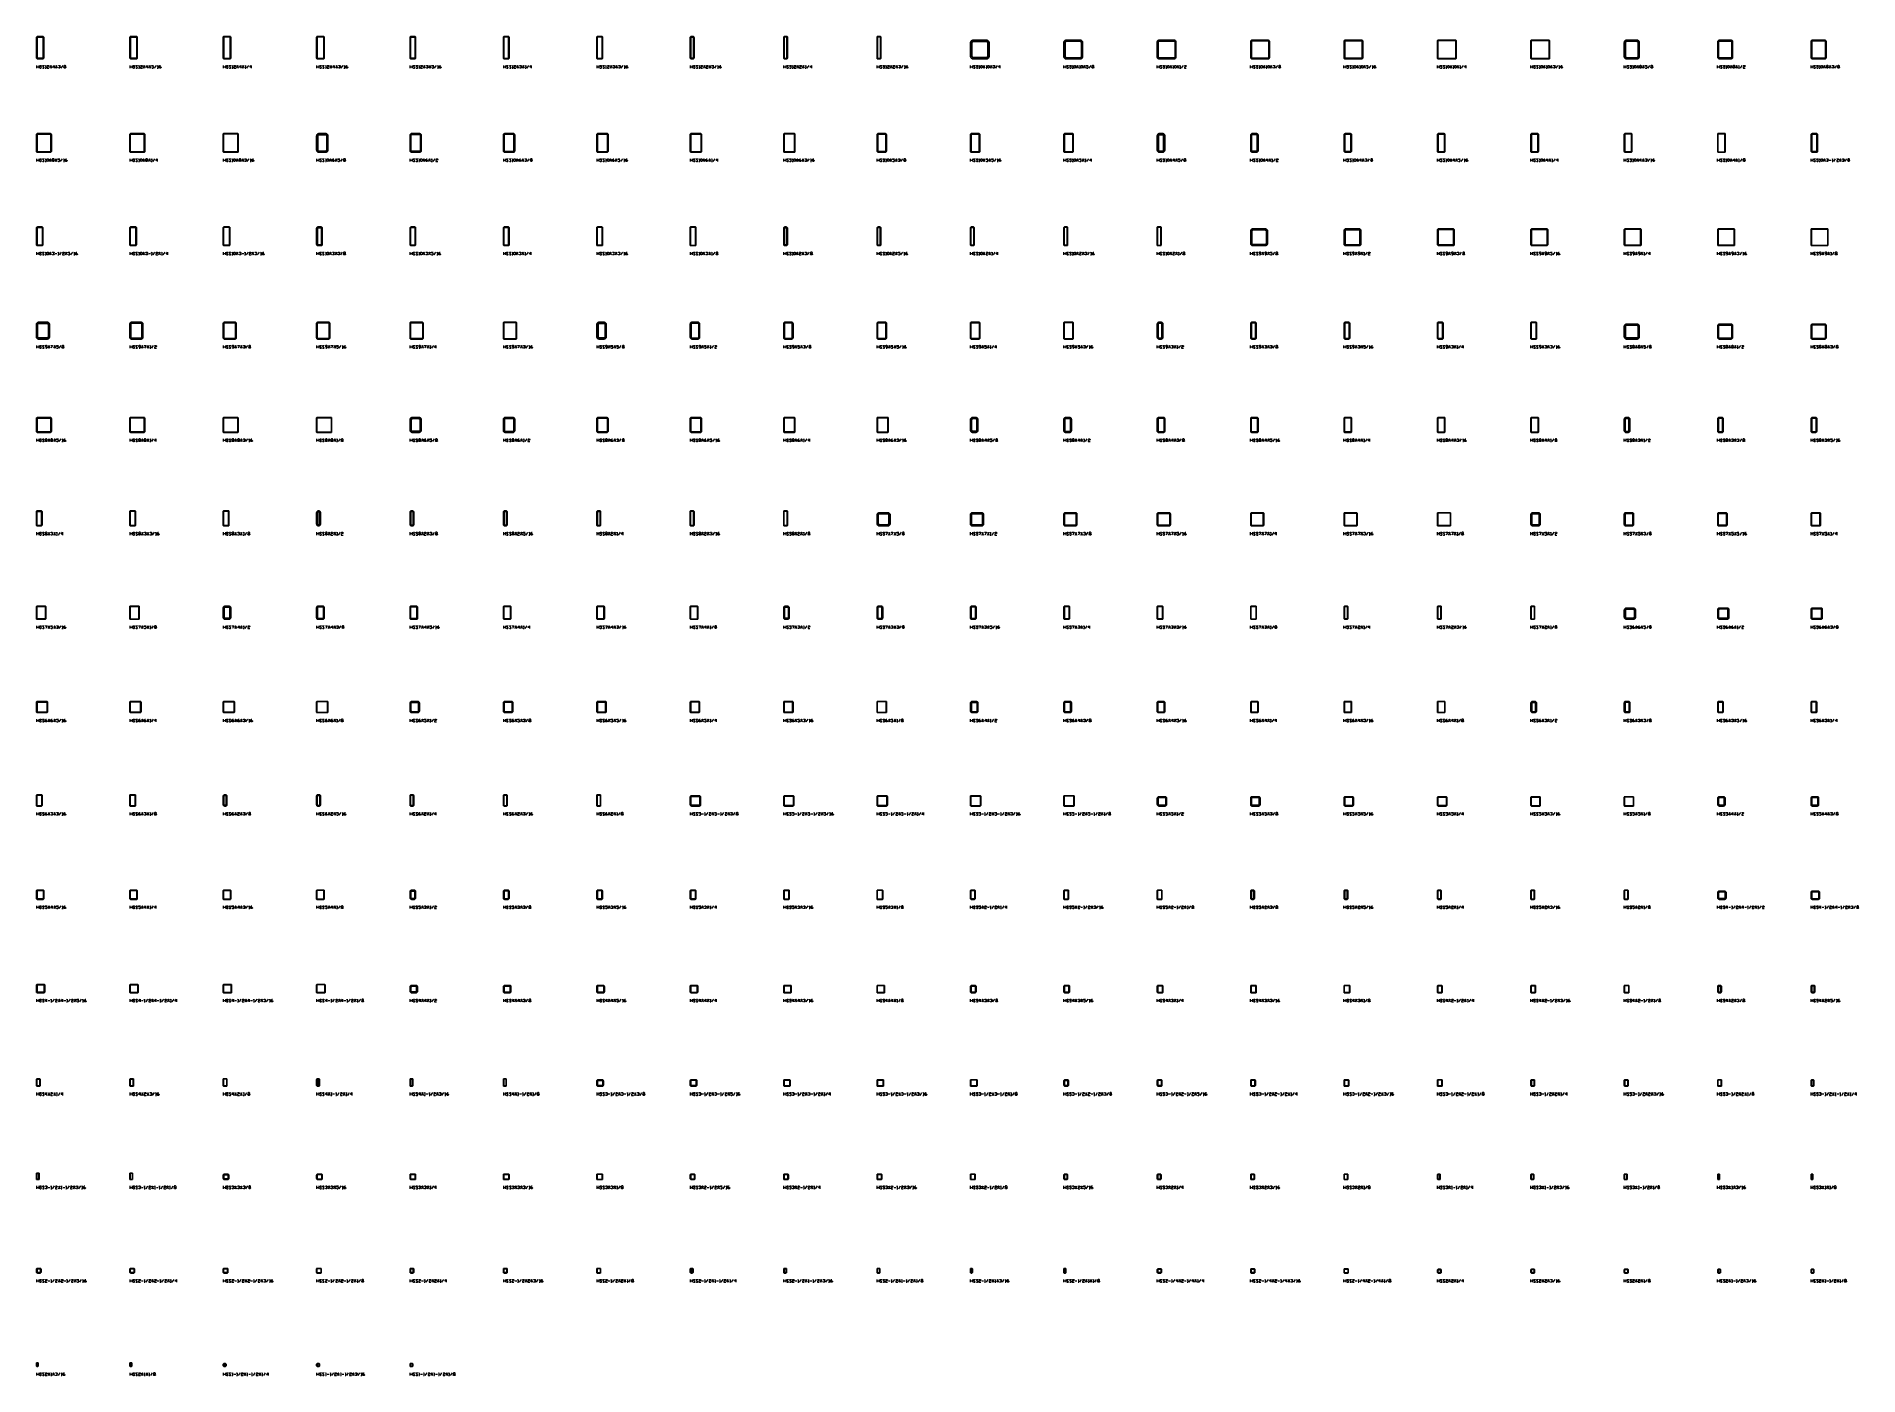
# Model space of a CAD drawing. Header units: inches. Extents: x 0 to 975, y -1305 to 34.
# Drawn here: x 0 to 975, y -1305 to -588 of the extents above; entities that cross this region are included whole.
import ezdxf

# ---------------------------------------------------------------- set-up
doc = ezdxf.new("R2010")
doc.units = ezdxf.units.IN
doc.header["$MEASUREMENT"] = 0
doc.layers.add('AISC_STEEL', color=7, linetype='Continuous')

msp = doc.modelspace()

# ---------------------------------------------------------------- linework, layer by layer
at = {"color": 3, "lineweight": 0}
for p, q in [((0.2, -604.98), (0.2, -603.5)), ((0.2, -604.24), (1.22, -604.24)), ((1.22, -603.5), (1.22, -604.98)), ((7.21, -603.5), (8.22, -604.98)), ((7.21, -604.98), (8.22, -603.5)), ((10.16, -603.5), (11.17, -604.98)), ((10.16, -604.98), (11.17, -603.5)), ((13.2, -604.98), (14.22, -603.5)), ((50.18, -604.98), (50.18, -603.5)), ((50.18, -604.24), (51.2, -604.24)), ((51.2, -603.5), (51.2, -604.98)), ((57.19, -603.5), (58.2, -604.98)), ((57.19, -604.98), (58.2, -603.5)), ((60.14, -603.5), (61.16, -604.98)), ((60.14, -604.98), (61.16, -603.5)), ((63.18, -604.98), (64.2, -603.5)), ((100.16, -604.98), (100.16, -603.5)), ((100.16, -604.24), (101.18, -604.24)), ((101.18, -603.5), (101.18, -604.98)), ((107.17, -603.5), (108.19, -604.98)), ((107.17, -604.98), (108.19, -603.5)), ((110.12, -603.5), (111.14, -604.98)), ((110.12, -604.98), (111.14, -603.5)), ((112.7, -604.98), (113.63, -603.5)), ((150.14, -604.98), (150.14, -603.5)), ((150.14, -604.24), (151.16, -604.24)), ((151.16, -603.5), (151.16, -604.98)), ((157.15, -603.5), (158.17, -604.98)), ((157.15, -604.98), (158.17, -603.5)), ((160.2, -603.5), (161.12, -604.98)), ((160.2, -604.98), (161.12, -603.5)), ((163.15, -604.98), (164.16, -603.5)), ((200.13, -604.98), (200.13, -603.5)), ((200.13, -604.24), (201.14, -604.24)), ((201.14, -603.5), (201.14, -604.98)), ((207.13, -603.5), (208.15, -604.98)), ((207.13, -604.98), (208.15, -603.5)), ((210.18, -603.5), (211.1, -604.98)), ((210.18, -604.98), (211.1, -603.5)), ((213.13, -604.98), (214.14, -603.5)), ((250.11, -604.98), (250.11, -603.5)), ((250.11, -604.24), (251.12, -604.24)), ((251.12, -603.5), (251.12, -604.98)), ((257.12, -603.5), (258.13, -604.98)), ((257.12, -604.98), (258.13, -603.5)), ((260.16, -603.5), (261.08, -604.98)), ((260.16, -604.98), (261.08, -603.5)), ((262.65, -604.98), (263.66, -603.5)), ((300.09, -604.98), (300.09, -603.5)), ((300.09, -604.24), (301.1, -604.24)), ((301.1, -603.5), (301.1, -604.98)), ((307.1, -603.5), (308.11, -604.98)), ((307.1, -604.98), (308.11, -603.5)), ((310.14, -603.5), (311.06, -604.98)), ((310.14, -604.98), (311.06, -603.5)), ((313.09, -604.98), (314.11, -603.5)), ((350.07, -604.98), (350.07, -603.5)), ((350.07, -604.24), (351.08, -604.24)), ((351.08, -603.5), (351.08, -604.98)), ((357.08, -603.5), (358.09, -604.98)), ((357.08, -604.98), (358.09, -603.5)), ((360.12, -603.5), (361.04, -604.98)), ((360.12, -604.98), (361.04, -603.5)), ((363.07, -604.98), (364.09, -603.5)), ((400.05, -604.98), (400.05, -603.5)), ((400.05, -604.24), (401.07, -604.24)), ((401.07, -603.5), (401.07, -604.98)), ((407.06, -603.5), (408.07, -604.98)), ((407.06, -604.98), (408.07, -603.5)), ((410.1, -603.5), (411.03, -604.98)), ((410.1, -604.98), (411.03, -603.5)), ((412.59, -604.98), (413.61, -603.5)), ((450.03, -604.98), (450.03, -603.5)), ((450.03, -604.24), (451.05, -604.24)), ((451.05, -603.5), (451.05, -604.98)), ((457.04, -603.5), (458.06, -604.98)), ((457.04, -604.98), (458.06, -603.5)), ((460.09, -603.5), (461.1, -604.98)), ((460.09, -604.98), (461.1, -603.5)), ((463.04, -604.98), (464.05, -603.5)), ((500.01, -604.98), (500.01, -603.5)), ((500.01, -604.24), (501.03, -604.24)), ((501.03, -603.5), (501.03, -604.98)), ((506.75, -603.5), (507.76, -604.98)), ((506.75, -604.98), (507.76, -603.5)), ((510.53, -603.5), (511.54, -604.98)), ((510.53, -604.98), (511.54, -603.5)), ((513.57, -604.98), (514.49, -603.5)), ((550, -604.98), (550, -603.5)), ((550, -604.24), (551.01, -604.24)), ((551.01, -603.5), (551.01, -604.98)), ((556.73, -603.5), (557.74, -604.98)), ((556.73, -604.98), (557.74, -603.5)), ((560.51, -603.5), (561.52, -604.98)), ((560.51, -604.98), (561.52, -603.5)), ((563.55, -604.98), (564.57, -603.5)), ((599.98, -604.98), (599.98, -603.5)), ((599.98, -604.24), (600.99, -604.24)), ((600.99, -603.5), (600.99, -604.98)), ((606.8, -603.5), (607.72, -604.98)), ((606.8, -604.98), (607.72, -603.5)), ((610.49, -603.5), (611.5, -604.98)), ((610.49, -604.98), (611.5, -603.5)), ((612.98, -604.98), (613.99, -603.5)), ((649.96, -604.98), (649.96, -603.5)), ((649.96, -604.24), (650.97, -604.24)), ((650.97, -603.5), (650.97, -604.98)), ((656.78, -603.5), (657.71, -604.98)), ((656.78, -604.98), (657.71, -603.5)), ((660.47, -603.5), (661.49, -604.98)), ((660.47, -604.98), (661.49, -603.5)), ((663.51, -604.98), (664.53, -603.5)), ((699.94, -604.98), (699.94, -603.5)), ((699.94, -604.24), (700.95, -604.24)), ((700.95, -603.5), (700.95, -604.98)), ((706.76, -603.5), (707.69, -604.98)), ((706.76, -604.98), (707.69, -603.5)), ((710.45, -603.5), (711.47, -604.98)), ((710.45, -604.98), (711.47, -603.5)), ((713.5, -604.98), (714.51, -603.5)), ((749.92, -604.98), (749.92, -603.5)), ((749.92, -604.24), (750.94, -604.24)), ((750.94, -603.5), (750.94, -604.98)), ((756.75, -603.5), (757.67, -604.98)), ((756.75, -604.98), (757.67, -603.5)), ((760.43, -603.5), (761.45, -604.98)), ((760.43, -604.98), (761.45, -603.5)), ((762.92, -604.98), (763.94, -603.5)), ((799.9, -604.98), (799.9, -603.5)), ((799.9, -604.24), (800.92, -604.24)), ((800.92, -603.5), (800.92, -604.98)), ((806.73, -603.5), (807.65, -604.98)), ((806.73, -604.98), (807.65, -603.5)), ((810.42, -603.5), (811.43, -604.98)), ((810.42, -604.98), (811.43, -603.5)), ((813.46, -604.98), (814.47, -603.5)), ((849.88, -604.98), (849.88, -603.5)), ((849.88, -604.24), (850.9, -604.24)), ((850.9, -603.5), (850.9, -604.98)), ((856.71, -603.5), (857.72, -604.98)), ((856.71, -604.98), (857.72, -603.5)), ((859.66, -603.5), (860.67, -604.98)), ((859.66, -604.98), (860.67, -603.5)), ((862.7, -604.98), (863.72, -603.5)), ((899.96, -604.98), (899.96, -603.5)), ((899.96, -604.24), (900.88, -604.24)), ((900.88, -603.5), (900.88, -604.98)), ((906.69, -603.5), (907.7, -604.98)), ((906.69, -604.98), (907.7, -603.5)), ((909.64, -603.5), (910.66, -604.98)), ((909.64, -604.98), (910.66, -603.5)), ((912.13, -604.98), (913.15, -603.5)), ((949.94, -604.98), (949.94, -603.5)), ((949.94, -604.24), (950.86, -604.24)), ((950.86, -603.5), (950.86, -604.98)), ((956.67, -603.5), (957.69, -604.98)), ((956.67, -604.98), (957.69, -603.5)), ((959.62, -603.5), (960.64, -604.98)), ((959.62, -604.98), (960.64, -603.5)), ((962.67, -604.98), (963.68, -603.5)), ((4.72, -604.98), (5.18, -604.98)), ((54.7, -604.98), (55.16, -604.98)), ((64.66, -604.98), (65.21, -604.98)), ((104.68, -604.98), (105.14, -604.98)), ((111.69, -604.98), (112.15, -604.98)), ((154.66, -604.98), (155.12, -604.98)), ((164.62, -604.98), (165.18, -604.98)), ((204.64, -604.98), (205.11, -604.98)), ((214.6, -604.98), (215.16, -604.98)), ((254.63, -604.98), (255.09, -604.98)), ((261.63, -604.98), (262.1, -604.98)), ((304.61, -604.98), (305.07, -604.98)), ((314.57, -604.98), (315.12, -604.98)), ((354.59, -604.98), (355.05, -604.98)), ((364.55, -604.98), (365.1, -604.98)), ((404.57, -604.98), (405.03, -604.98)), ((411.58, -604.98), (412.04, -604.98)), ((454.55, -604.98), (455.01, -604.98)), ((464.51, -604.98), (465.06, -604.98)), ((504.53, -604.98), (504.99, -604.98)), ((505.82, -604.98), (505.82, -604.98)), ((508.31, -604.98), (508.78, -604.98)), ((509.51, -604.98), (509.51, -604.98)), ((554.51, -604.98), (555.07, -604.98)), ((555.81, -604.98), (555.81, -604.98)), ((558.3, -604.98), (558.76, -604.98)), ((559.49, -604.98), (559.49, -604.98)), ((604.5, -604.98), (605.05, -604.98)), ((605.79, -604.98), (605.79, -604.98)), ((608.28, -604.98), (608.74, -604.98)), ((609.48, -604.98), (609.48, -604.98)), ((611.97, -604.98), (612.52, -604.98)), ((654.48, -604.98), (655.03, -604.98)), ((655.77, -604.98), (655.77, -604.98)), ((658.26, -604.98), (658.72, -604.98)), ((659.46, -604.98), (659.46, -604.98)), ((704.46, -604.98), (705.01, -604.98)), ((705.75, -604.98), (705.75, -604.98)), ((708.24, -604.98), (708.7, -604.98)), ((709.44, -604.98), (709.44, -604.98)), ((714.97, -604.98), (715.43, -604.98)), ((754.44, -604.98), (754.99, -604.98)), ((755.73, -604.98), (755.73, -604.98)), ((758.22, -604.98), (758.68, -604.98)), ((759.42, -604.98), (759.42, -604.98)), ((762, -604.98), (762.46, -604.98)), ((804.42, -604.98), (804.98, -604.98)), ((805.71, -604.98), (805.71, -604.98)), ((808.2, -604.98), (808.66, -604.98)), ((809.4, -604.98), (809.4, -604.98)), ((814.93, -604.98), (815.4, -604.98)), ((854.4, -604.98), (854.96, -604.98)), ((855.69, -604.98), (855.69, -604.98)), ((904.38, -604.98), (904.94, -604.98)), ((905.68, -604.98), (905.68, -604.98)), ((911.12, -604.98), (911.67, -604.98)), ((954.37, -604.98), (954.92, -604.98)), ((955.66, -604.98), (955.66, -604.98)), ((0.2, -654.96), (0.2, -653.48)), ((1.22, -653.48), (1.22, -654.96)), ((6.93, -653.48), (7.95, -654.96)), ((6.93, -654.96), (7.95, -653.48)), ((9.98, -653.48), (10.99, -654.96)), ((9.98, -654.96), (10.99, -653.48)), ((12.93, -654.96), (13.94, -653.48)), ((50.18, -654.96), (50.18, -653.48)), ((51.2, -653.48), (51.2, -654.96)), ((56.91, -653.48), (57.93, -654.96)), ((56.91, -654.96), (57.93, -653.48)), ((59.96, -653.48), (60.97, -654.96)), ((59.96, -654.96), (60.97, -653.48)), ((62.45, -654.96), (63.46, -653.48)), ((100.16, -654.96), (100.16, -653.48)), ((101.18, -653.48), (101.18, -654.96)), ((106.9, -653.48), (107.91, -654.96)), ((106.9, -654.96), (107.91, -653.48)), ((109.94, -653.48), (110.95, -654.96)), ((109.94, -654.96), (110.95, -653.48)), ((112.89, -654.96), (113.9, -653.48)), ((150.14, -654.96), (150.14, -653.48)), ((151.16, -653.48), (151.16, -654.96)), ((156.88, -653.48), (157.89, -654.96)), ((156.88, -654.96), (157.89, -653.48)), ((159.92, -653.48), (160.93, -654.96)), ((159.92, -654.96), (160.93, -653.48)), ((162.87, -654.96), (163.89, -653.48)), ((200.13, -654.96), (200.13, -653.48)), ((201.14, -653.48), (201.14, -654.96)), ((206.86, -653.48), (207.87, -654.96)), ((206.86, -654.96), (207.87, -653.48)), ((209.9, -653.48), (210.92, -654.96)), ((209.9, -654.96), (210.92, -653.48)), ((212.39, -654.96), (213.41, -653.48)), ((250.11, -654.96), (250.11, -653.48)), ((251.12, -653.48), (251.12, -654.96)), ((256.84, -653.48), (257.85, -654.96)), ((256.84, -654.96), (257.85, -653.48)), ((259.88, -653.48), (260.9, -654.96)), ((259.88, -654.96), (260.9, -653.48)), ((262.83, -654.96), (263.85, -653.48)), ((300.09, -654.96), (300.09, -653.48)), ((301.1, -653.48), (301.1, -654.96)), ((306.82, -653.48), (307.84, -654.96)), ((306.82, -654.96), (307.84, -653.48)), ((309.86, -653.48), (310.88, -654.96)), ((309.86, -654.96), (310.88, -653.48)), ((312.82, -654.96), (313.83, -653.48)), ((350.07, -654.96), (350.07, -653.48)), ((351.08, -653.48), (351.08, -654.96)), ((356.8, -653.48), (357.82, -654.96)), ((356.8, -654.96), (357.82, -653.48)), ((359.85, -653.48), (360.86, -654.96)), ((359.85, -654.96), (360.86, -653.48)), ((362.34, -654.96), (363.35, -653.48)), ((400.05, -654.96), (400.05, -653.48)), ((401.07, -653.48), (401.07, -654.96)), ((406.78, -653.48), (407.8, -654.96)), ((406.78, -654.96), (407.8, -653.48)), ((409.83, -653.48), (410.84, -654.96)), ((409.83, -654.96), (410.84, -653.48)), ((412.78, -654.96), (413.79, -653.48)), ((450.03, -654.96), (450.03, -653.48)), ((451.05, -653.48), (451.05, -654.96)), ((456.77, -653.48), (457.78, -654.96)), ((456.77, -654.96), (457.78, -653.48)), ((459.81, -653.48), (460.82, -654.96)), ((459.81, -654.96), (460.82, -653.48)), ((462.76, -654.96), (463.77, -653.48)), ((500.01, -654.96), (500.01, -653.48)), ((501.03, -653.48), (501.03, -654.96)), ((506.75, -653.48), (507.76, -654.96)), ((506.75, -654.96), (507.76, -653.48)), ((509.79, -653.48), (510.8, -654.96)), ((509.79, -654.96), (510.8, -653.48)), ((512.83, -654.96), (513.76, -653.48)), ((550, -654.96), (550, -653.48)), ((551.01, -653.48), (551.01, -654.96)), ((556.73, -653.48), (557.74, -654.96)), ((556.73, -654.96), (557.74, -653.48)), ((559.77, -653.48), (560.79, -654.96)), ((559.77, -654.96), (560.79, -653.48)), ((562.26, -654.96), (563.28, -653.48)), ((599.98, -654.96), (599.98, -653.48)), ((600.99, -653.48), (600.99, -654.96)), ((606.8, -653.48), (607.72, -654.96)), ((606.8, -654.96), (607.72, -653.48)), ((609.75, -653.48), (610.77, -654.96)), ((609.75, -654.96), (610.77, -653.48)), ((612.8, -654.96), (613.72, -653.48)), ((649.96, -654.96), (649.96, -653.48)), ((650.97, -653.48), (650.97, -654.96)), ((656.78, -653.48), (657.71, -654.96)), ((656.78, -654.96), (657.71, -653.48)), ((659.73, -653.48), (660.75, -654.96)), ((659.73, -654.96), (660.75, -653.48)), ((662.22, -654.96), (663.24, -653.48)), ((699.94, -654.96), (699.94, -653.48)), ((700.95, -653.48), (700.95, -654.96)), ((706.76, -653.48), (707.69, -654.96)), ((706.76, -654.96), (707.69, -653.48)), ((709.72, -653.48), (710.73, -654.96)), ((709.72, -654.96), (710.73, -653.48)), ((712.76, -654.96), (713.68, -653.48)), ((749.92, -654.96), (749.92, -653.48)), ((750.94, -653.48), (750.94, -654.96)), ((756.75, -653.48), (757.67, -654.96)), ((756.75, -654.96), (757.67, -653.48)), ((759.7, -653.48), (760.71, -654.96)), ((759.7, -654.96), (760.71, -653.48)), ((762.74, -654.96), (763.66, -653.48)), ((799.9, -654.96), (799.9, -653.48)), ((800.92, -653.48), (800.92, -654.96)), ((806.73, -653.48), (807.65, -654.96)), ((806.73, -654.96), (807.65, -653.48)), ((809.68, -653.48), (810.69, -654.96)), ((809.68, -654.96), (810.69, -653.48)), ((812.17, -654.96), (813.18, -653.48)), ((849.88, -654.96), (849.88, -653.48)), ((850.9, -653.48), (850.9, -654.96)), ((856.71, -653.48), (857.72, -654.96)), ((856.71, -654.96), (857.72, -653.48)), ((859.66, -653.48), (860.67, -654.96)), ((859.66, -654.96), (860.67, -653.48)), ((862.7, -654.96), (863.72, -653.48)), ((899.96, -654.96), (899.96, -653.48)), ((900.88, -653.48), (900.88, -654.96)), ((906.69, -653.48), (907.7, -654.96)), ((906.69, -654.96), (907.7, -653.48)), ((909.64, -653.48), (910.66, -654.96)), ((909.64, -654.96), (910.66, -653.48)), ((912.13, -654.96), (913.15, -653.48)), ((949.94, -654.96), (949.94, -653.48)), ((950.86, -653.48), (950.86, -654.96)), ((956.67, -653.48), (957.69, -654.96)), ((956.67, -654.96), (957.69, -653.48)), ((962.11, -654.96), (963.13, -653.48)), ((965.16, -653.48), (966.17, -654.96)), ((965.16, -654.96), (966.17, -653.48)), ((968.11, -654.96), (969.12, -653.48)), ((0.2, -654.22), (1.22, -654.22)), ((4.72, -654.96), (5.18, -654.96)), ((5.92, -654.96), (5.92, -654.96)), ((14.4, -654.96), (14.96, -654.96)), ((50.18, -654.22), (51.2, -654.22)), ((54.7, -654.96), (55.16, -654.96)), ((55.9, -654.96), (55.9, -654.96)), ((61.43, -654.96), (61.89, -654.96)), ((100.16, -654.22), (101.18, -654.22)), ((104.68, -654.96), (105.14, -654.96)), ((105.88, -654.96), (105.88, -654.96)), ((114.46, -654.96), (114.92, -654.96)), ((150.14, -654.22), (151.16, -654.22)), ((154.66, -654.96), (155.12, -654.96)), ((155.86, -654.96), (155.86, -654.96)), ((200.13, -654.22), (201.14, -654.22)), ((204.64, -654.96), (205.11, -654.96)), ((205.84, -654.96), (205.84, -654.96)), ((211.38, -654.96), (211.93, -654.96)), ((250.11, -654.22), (251.12, -654.22)), ((254.63, -654.96), (255.09, -654.96)), ((255.83, -654.96), (255.83, -654.96)), ((300.09, -654.22), (301.1, -654.22)), ((304.61, -654.96), (305.07, -654.96)), ((305.9, -654.96), (305.9, -654.96)), ((314.38, -654.96), (314.84, -654.96)), ((350.07, -654.22), (351.08, -654.22)), ((354.59, -654.96), (355.05, -654.96)), ((355.88, -654.96), (355.88, -654.96)), ((361.32, -654.96), (361.87, -654.96)), ((400.05, -654.22), (401.07, -654.22)), ((404.57, -654.96), (405.03, -654.96)), ((405.86, -654.96), (405.86, -654.96)), ((414.35, -654.96), (414.81, -654.96)), ((450.03, -654.22), (451.05, -654.22)), ((454.55, -654.96), (455.01, -654.96)), ((455.84, -654.96), (455.84, -654.96)), ((500.01, -654.22), (501.03, -654.22)), ((504.53, -654.96), (504.99, -654.96)), ((505.82, -654.96), (505.82, -654.96)), ((514.31, -654.96), (514.77, -654.96)), ((550, -654.22), (551.01, -654.22)), ((554.51, -654.96), (555.07, -654.96)), ((555.81, -654.96), (555.81, -654.96)), ((561.25, -654.96), (561.8, -654.96)), ((599.98, -654.22), (600.99, -654.22)), ((604.5, -654.96), (605.05, -654.96)), ((605.79, -654.96), (605.79, -654.96)), ((649.96, -654.22), (650.97, -654.22)), ((654.48, -654.96), (655.03, -654.96)), ((655.77, -654.96), (655.77, -654.96)), ((661.21, -654.96), (661.76, -654.96)), ((699.94, -654.22), (700.95, -654.22)), ((704.46, -654.96), (705.01, -654.96)), ((705.75, -654.96), (705.75, -654.96)), ((749.92, -654.22), (750.94, -654.22)), ((754.44, -654.96), (754.99, -654.96)), ((755.73, -654.96), (755.73, -654.96)), ((764.22, -654.96), (764.68, -654.96)), ((799.9, -654.22), (800.92, -654.22)), ((804.42, -654.96), (804.98, -654.96)), ((805.71, -654.96), (805.71, -654.96)), ((811.15, -654.96), (811.71, -654.96)), ((849.88, -654.22), (850.9, -654.22)), ((854.4, -654.96), (854.96, -654.96)), ((855.69, -654.96), (855.69, -654.96)), ((864.18, -654.96), (864.64, -654.96)), ((899.96, -654.22), (900.88, -654.22)), ((904.38, -654.96), (904.94, -654.96)), ((905.68, -654.96), (905.68, -654.96)), ((911.12, -654.96), (911.67, -654.96)), ((949.94, -654.22), (950.86, -654.22)), ((954.37, -654.96), (954.92, -654.96)), ((955.66, -654.96), (955.66, -654.96)), ((959.62, -654.22), (960.64, -654.22)), ((961.19, -654.96), (961.65, -654.96)), ((0.2, -704.94), (0.2, -703.46)), ((0.2, -704.2), (1.22, -704.2)), ((1.22, -703.46), (1.22, -704.94)), ((4.72, -704.94), (5.18, -704.94)), ((5.92, -704.94), (5.92, -704.94)), ((6.93, -703.46), (7.95, -704.94)), ((6.93, -704.94), (7.95, -703.46)), ((9.98, -704.2), (10.99, -704.2)), ((11.45, -704.94), (11.91, -704.94)), ((12.47, -704.94), (13.48, -703.46)), ((15.42, -703.46), (16.43, -704.94)), ((15.42, -704.94), (16.43, -703.46)), ((18.46, -704.94), (19.47, -703.46)), ((19.94, -704.94), (20.49, -704.94)), ((50.18, -704.94), (50.18, -703.46)), ((50.18, -704.2), (51.2, -704.2)), ((51.2, -703.46), (51.2, -704.94)), ((54.7, -704.94), (55.16, -704.94)), ((55.9, -704.94), (55.9, -704.94)), ((56.91, -703.46), (57.93, -704.94)), ((56.91, -704.94), (57.93, -703.46)), ((59.96, -704.2), (60.97, -704.2)), ((61.43, -704.94), (61.89, -704.94)), ((62.45, -704.94), (63.46, -703.46)), ((65.4, -703.46), (66.41, -704.94)), ((65.4, -704.94), (66.41, -703.46)), ((66.97, -704.94), (67.43, -704.94)), ((67.89, -704.94), (68.9, -703.46)), ((100.16, -704.94), (100.16, -703.46)), ((100.16, -704.2), (101.18, -704.2)), ((101.18, -703.46), (101.18, -704.94)), ((104.68, -704.94), (105.14, -704.94)), ((105.88, -704.94), (105.88, -704.94)), ((106.9, -703.46), (107.91, -704.94)), ((106.9, -704.94), (107.91, -703.46)), ((109.94, -704.2), (110.95, -704.2)), ((111.41, -704.94), (111.88, -704.94)), ((112.43, -704.94), (113.44, -703.46)), ((115.38, -703.46), (116.39, -704.94)), ((115.38, -704.94), (116.39, -703.46)), ((118.42, -704.94), (119.44, -703.46)), ((119.9, -704.94), (120.45, -704.94)), ((150.14, -704.94), (150.14, -703.46)), ((150.14, -704.2), (151.16, -704.2)), ((151.16, -703.46), (151.16, -704.94)), ((154.66, -704.94), (155.12, -704.94)), ((155.86, -704.94), (155.86, -704.94)), ((156.88, -703.46), (157.89, -704.94)), ((156.88, -704.94), (157.89, -703.46)), ((159.92, -703.46), (160.93, -704.94)), ((159.92, -704.94), (160.93, -703.46)), ((162.87, -704.94), (163.89, -703.46)), ((200.13, -704.94), (200.13, -703.46)), ((200.13, -704.2), (201.14, -704.2)), ((201.14, -703.46), (201.14, -704.94)), ((204.64, -704.94), (205.11, -704.94)), ((205.84, -704.94), (205.84, -704.94)), ((206.86, -703.46), (207.87, -704.94)), ((206.86, -704.94), (207.87, -703.46)), ((209.9, -703.46), (210.92, -704.94)), ((209.9, -704.94), (210.92, -703.46)), ((212.85, -704.94), (213.87, -703.46)), ((214.42, -704.94), (214.88, -704.94)), ((250.11, -704.94), (250.11, -703.46)), ((250.11, -704.2), (251.12, -704.2)), ((251.12, -703.46), (251.12, -704.94)), ((254.63, -704.94), (255.09, -704.94)), ((255.83, -704.94), (255.83, -704.94)), ((256.84, -703.46), (257.85, -704.94)), ((256.84, -704.94), (257.85, -703.46)), ((259.88, -703.46), (260.9, -704.94)), ((259.88, -704.94), (260.9, -703.46)), ((261.36, -704.94), (261.91, -704.94)), ((262.37, -704.94), (263.39, -703.46)), ((300.09, -704.94), (300.09, -703.46)), ((300.09, -704.2), (301.1, -704.2)), ((301.1, -703.46), (301.1, -704.94)), ((304.61, -704.94), (305.07, -704.94)), ((305.9, -704.94), (305.9, -704.94)), ((306.82, -703.46), (307.84, -704.94)), ((306.82, -704.94), (307.84, -703.46)), ((309.86, -703.46), (310.88, -704.94)), ((309.86, -704.94), (310.88, -703.46)), ((312.82, -704.94), (313.83, -703.46)), ((314.38, -704.94), (314.84, -704.94)), ((350.07, -704.94), (350.07, -703.46)), ((350.07, -704.2), (351.08, -704.2)), ((351.08, -703.46), (351.08, -704.94)), ((354.59, -704.94), (355.05, -704.94)), ((355.88, -704.94), (355.88, -704.94)), ((356.8, -703.46), (357.82, -704.94)), ((356.8, -704.94), (357.82, -703.46)), ((359.85, -703.46), (360.86, -704.94)), ((359.85, -704.94), (360.86, -703.46)), ((361.32, -704.94), (361.87, -704.94)), ((362.34, -704.94), (363.35, -703.46)), ((400.05, -704.94), (400.05, -703.46)), ((400.05, -704.2), (401.07, -704.2)), ((401.07, -703.46), (401.07, -704.94)), ((404.57, -704.94), (405.03, -704.94)), ((405.86, -704.94), (405.86, -704.94)), ((406.78, -703.46), (407.8, -704.94)), ((406.78, -704.94), (407.8, -703.46)), ((409.83, -703.46), (410.84, -704.94)), ((409.83, -704.94), (410.84, -703.46)), ((412.78, -704.94), (413.79, -703.46)), ((450.03, -704.94), (450.03, -703.46)), ((450.03, -704.2), (451.05, -704.2)), ((451.05, -703.46), (451.05, -704.94)), ((454.55, -704.94), (455.01, -704.94)), ((455.84, -704.94), (455.84, -704.94)), ((456.77, -703.46), (457.78, -704.94)), ((456.77, -704.94), (457.78, -703.46)), ((459.81, -703.46), (460.82, -704.94)), ((459.81, -704.94), (460.82, -703.46)), ((462.76, -704.94), (463.77, -703.46)), ((464.33, -704.94), (464.79, -704.94)), ((500.01, -704.94), (500.01, -703.46)), ((500.01, -704.2), (501.03, -704.2)), ((501.03, -703.46), (501.03, -704.94)), ((504.53, -704.94), (504.99, -704.94)), ((505.82, -704.94), (505.82, -704.94)), ((506.75, -703.46), (507.76, -704.94)), ((506.75, -704.94), (507.76, -703.46)), ((509.79, -703.46), (510.8, -704.94)), ((509.79, -704.94), (510.8, -703.46)), ((511.27, -704.94), (511.82, -704.94)), ((512.28, -704.94), (513.29, -703.46)), ((550, -704.94), (550, -703.46)), ((550, -704.2), (551.01, -704.2)), ((551.01, -703.46), (551.01, -704.94)), ((554.51, -704.94), (555.07, -704.94)), ((555.81, -704.94), (555.81, -704.94)), ((556.73, -703.46), (557.74, -704.94)), ((556.73, -704.94), (557.74, -703.46)), ((559.77, -703.46), (560.79, -704.94)), ((559.77, -704.94), (560.79, -703.46)), ((562.81, -704.94), (563.74, -703.46)), ((564.29, -704.94), (564.75, -704.94)), ((599.98, -704.94), (599.98, -703.46)), ((599.98, -704.2), (600.99, -704.2)), ((600.99, -703.46), (600.99, -704.94)), ((604.5, -704.94), (605.05, -704.94)), ((605.79, -704.94), (605.79, -704.94)), ((606.8, -703.46), (607.72, -704.94)), ((606.8, -704.94), (607.72, -703.46)), ((609.75, -703.46), (610.77, -704.94)), ((609.75, -704.94), (610.77, -703.46)), ((611.23, -704.94), (611.78, -704.94)), ((612.24, -704.94), (613.26, -703.46)), ((649.96, -704.94), (649.96, -703.46)), ((649.96, -704.2), (650.97, -704.2)), ((650.97, -703.46), (650.97, -704.94)), ((655.95, -703.46), (656.97, -704.94)), ((655.95, -704.94), (656.97, -703.46)), ((659, -703.46), (660.01, -704.94)), ((659, -704.94), (660.01, -703.46)), ((661.95, -704.94), (662.96, -703.46)), ((699.94, -704.94), (699.94, -703.46)), ((699.94, -704.2), (700.95, -704.2)), ((700.95, -703.46), (700.95, -704.94)), ((705.93, -703.46), (706.95, -704.94)), ((705.93, -704.94), (706.95, -703.46)), ((708.98, -703.46), (709.99, -704.94)), ((708.98, -704.94), (709.99, -703.46)), ((710.45, -704.94), (711.01, -704.94)), ((711.47, -704.94), (712.48, -703.46)), ((749.92, -704.94), (749.92, -703.46)), ((749.92, -704.2), (750.94, -704.2)), ((750.94, -703.46), (750.94, -704.94)), ((755.92, -703.46), (756.93, -704.94)), ((755.92, -704.94), (756.93, -703.46)), ((758.96, -703.46), (759.97, -704.94)), ((758.96, -704.94), (759.97, -703.46)), ((762, -704.94), (762.92, -703.46)), ((799.9, -704.94), (799.9, -703.46)), ((799.9, -704.2), (800.92, -704.2)), ((800.92, -703.46), (800.92, -704.94)), ((805.99, -703.46), (806.91, -704.94)), ((805.99, -704.94), (806.91, -703.46)), ((808.94, -703.46), (809.95, -704.94)), ((808.94, -704.94), (809.95, -703.46)), ((811.98, -704.94), (812.91, -703.46)), ((813.46, -704.94), (813.92, -704.94)), ((849.88, -704.94), (849.88, -703.46)), ((849.88, -704.2), (850.9, -704.2)), ((850.9, -703.46), (850.9, -704.94)), ((855.97, -703.46), (856.89, -704.94)), ((855.97, -704.94), (856.89, -703.46)), ((858.92, -703.46), (859.94, -704.94)), ((858.92, -704.94), (859.94, -703.46)), ((860.4, -704.94), (860.95, -704.94)), ((861.41, -704.94), (862.43, -703.46)), ((899.96, -704.94), (899.96, -703.46)), ((899.96, -704.2), (900.88, -704.2)), ((900.88, -703.46), (900.88, -704.94)), ((905.95, -703.46), (906.87, -704.94)), ((905.95, -704.94), (906.87, -703.46)), ((908.9, -703.46), (909.92, -704.94)), ((908.9, -704.94), (909.92, -703.46)), ((911.95, -704.94), (912.87, -703.46)), ((913.42, -704.94), (913.88, -704.94)), ((949.94, -704.94), (949.94, -703.46)), ((949.94, -704.2), (950.86, -704.2)), ((950.86, -703.46), (950.86, -704.94)), ((955.93, -703.46), (956.86, -704.94)), ((955.93, -704.94), (956.86, -703.46)), ((958.88, -703.46), (959.9, -704.94)), ((958.88, -704.94), (959.9, -703.46)), ((960.36, -704.94), (960.91, -704.94)), ((961.37, -704.94), (962.39, -703.46)), ((0.2, -754.92), (0.2, -753.45)), ((0.2, -754.18), (1.22, -754.18)), ((1.22, -753.45), (1.22, -754.92)), ((6.19, -753.45), (7.21, -754.92)), ((6.19, -754.92), (7.21, -753.45)), ((9.24, -753.45), (10.16, -754.92)), ((9.24, -754.92), (10.16, -753.45)), ((12.19, -754.92), (13.2, -753.45)), ((50.18, -754.92), (50.18, -753.45)), ((50.18, -754.18), (51.2, -754.18)), ((51.2, -753.45), (51.2, -754.92)), ((56.18, -753.45), (57.19, -754.92)), ((56.18, -754.92), (57.19, -753.45)), ((59.22, -753.45), (60.14, -754.92)), ((59.22, -754.92), (60.14, -753.45)), ((60.69, -754.92), (61.16, -754.92)), ((61.71, -754.92), (62.72, -753.45)), ((100.16, -754.92), (100.16, -753.45)), ((100.16, -754.18), (101.18, -754.18)), ((101.18, -753.45), (101.18, -754.92)), ((106.16, -753.45), (107.17, -754.92)), ((106.16, -754.92), (107.17, -753.45)), ((109.2, -753.45), (110.12, -754.92)), ((109.2, -754.92), (110.12, -753.45)), ((112.15, -754.92), (113.17, -753.45)), ((150.14, -754.92), (150.14, -753.45)), ((150.14, -754.18), (151.16, -754.18)), ((151.16, -753.45), (151.16, -754.92)), ((156.14, -753.45), (157.15, -754.92)), ((156.14, -754.92), (157.15, -753.45)), ((159.18, -753.45), (160.2, -754.92)), ((159.18, -754.92), (160.2, -753.45)), ((162.13, -754.92), (163.15, -753.45)), ((163.61, -754.92), (164.16, -754.92)), ((200.13, -754.92), (200.13, -753.45)), ((200.13, -754.18), (201.14, -754.18)), ((201.14, -753.45), (201.14, -754.92)), ((206.12, -753.45), (207.13, -754.92)), ((206.12, -754.92), (207.13, -753.45)), ((209.16, -753.45), (210.18, -754.92)), ((209.16, -754.92), (210.18, -753.45)), ((210.64, -754.92), (211.1, -754.92)), ((211.65, -754.92), (212.67, -753.45)), ((250.11, -754.92), (250.11, -753.45)), ((250.11, -754.18), (251.12, -754.18)), ((251.12, -753.45), (251.12, -754.92)), ((256.1, -753.45), (257.12, -754.92)), ((256.1, -754.92), (257.12, -753.45)), ((259.14, -753.45), (260.16, -754.92)), ((259.14, -754.92), (260.16, -753.45)), ((262.1, -754.92), (263.11, -753.45)), ((263.66, -754.92), (264.12, -754.92)), ((300.09, -754.92), (300.09, -753.45)), ((300.09, -754.18), (301.1, -754.18)), ((301.1, -753.45), (301.1, -754.92)), ((306.08, -753.45), (307.1, -754.92)), ((306.08, -754.92), (307.1, -753.45)), ((309.13, -753.45), (310.14, -754.92)), ((309.13, -754.92), (310.14, -753.45)), ((312.08, -754.92), (313.09, -753.45)), ((350.07, -754.92), (350.07, -753.45)), ((350.07, -754.18), (351.08, -754.18)), ((351.08, -753.45), (351.08, -754.92)), ((356.06, -753.45), (357.08, -754.92)), ((356.06, -754.92), (357.08, -753.45)), ((359.11, -753.45), (360.12, -754.92)), ((359.11, -754.92), (360.12, -753.45)), ((360.58, -754.92), (361.04, -754.92)), ((361.6, -754.92), (362.61, -753.45)), ((400.05, -754.92), (400.05, -753.45)), ((400.05, -754.18), (401.07, -754.18)), ((401.07, -753.45), (401.07, -754.92)), ((406.05, -753.45), (407.06, -754.92)), ((406.05, -754.92), (407.06, -753.45)), ((409.09, -753.45), (410.1, -754.92)), ((409.09, -754.92), (410.1, -753.45)), ((412.04, -754.92), (413.05, -753.45)), ((450.03, -754.92), (450.03, -753.45)), ((450.03, -754.18), (451.05, -754.18)), ((451.05, -753.45), (451.05, -754.92)), ((456.03, -753.45), (457.04, -754.92)), ((456.03, -754.92), (457.04, -753.45)), ((459.07, -753.45), (460.09, -754.92)), ((459.07, -754.92), (460.09, -753.45)), ((462.02, -754.92), (463.04, -753.45)), ((463.59, -754.92), (464.05, -754.92)), ((500.01, -754.92), (500.01, -753.45)), ((500.01, -754.18), (501.03, -754.18)), ((501.03, -753.45), (501.03, -754.92)), ((506.01, -753.45), (507.02, -754.92)), ((506.01, -754.92), (507.02, -753.45)), ((509.05, -753.45), (510.07, -754.92)), ((509.05, -754.92), (510.07, -753.45)), ((510.53, -754.92), (511.08, -754.92)), ((511.54, -754.92), (512.56, -753.45)), ((550, -754.92), (550, -753.45)), ((550, -754.18), (551.01, -754.18)), ((551.01, -753.45), (551.01, -754.92)), ((555.99, -753.45), (557, -754.92)), ((555.99, -754.92), (557, -753.45)), ((559.03, -753.45), (560.05, -754.92)), ((559.03, -754.92), (560.05, -753.45)), ((561.98, -754.92), (563, -753.45)), ((563.55, -754.92), (564.01, -754.92)), ((599.98, -754.92), (599.98, -753.45)), ((599.98, -754.18), (600.99, -754.18)), ((600.99, -753.45), (600.99, -754.92)), ((605.97, -753.45), (606.99, -754.92)), ((605.97, -754.92), (606.99, -753.45)), ((609.01, -753.45), (610.03, -754.92)), ((609.01, -754.92), (610.03, -753.45)), ((610.49, -754.92), (611.04, -754.92)), ((611.5, -754.92), (612.52, -753.45)), ((649.96, -754.92), (649.96, -753.45)), ((649.96, -754.18), (650.97, -754.18)), ((650.97, -753.45), (650.97, -754.92)), ((655.95, -753.45), (656.97, -754.92)), ((655.95, -754.92), (656.97, -753.45)), ((659, -753.45), (660.01, -754.92)), ((659, -754.92), (660.01, -753.45)), ((661.95, -754.92), (662.96, -753.45)), ((699.94, -754.92), (699.94, -753.45)), ((699.94, -754.18), (700.95, -754.18)), ((700.95, -753.45), (700.95, -754.92)), ((705.93, -753.45), (706.95, -754.92)), ((705.93, -754.92), (706.95, -753.45)), ((708.98, -753.45), (709.99, -754.92)), ((708.98, -754.92), (709.99, -753.45)), ((711.93, -754.92), (712.94, -753.45)), ((713.5, -754.92), (713.96, -754.92)), ((749.92, -754.92), (749.92, -753.45)), ((749.92, -754.18), (750.94, -754.18)), ((750.94, -753.45), (750.94, -754.92)), ((755.92, -753.45), (756.93, -754.92)), ((755.92, -754.92), (756.93, -753.45)), ((758.96, -753.45), (759.97, -754.92)), ((758.96, -754.92), (759.97, -753.45)), ((760.43, -754.92), (760.99, -754.92)), ((761.45, -754.92), (762.46, -753.45)), ((799.9, -754.92), (799.9, -753.45)), ((799.9, -754.18), (800.92, -754.18)), ((800.92, -753.45), (800.92, -754.92)), ((805.99, -753.45), (806.91, -754.92)), ((805.99, -754.92), (806.91, -753.45)), ((808.94, -753.45), (809.95, -754.92)), ((808.94, -754.92), (809.95, -753.45)), ((811.98, -754.92), (812.91, -753.45)), ((813.46, -754.92), (813.92, -754.92)), ((849.88, -754.92), (849.88, -753.45)), ((849.88, -754.18), (850.9, -754.18)), ((850.9, -753.45), (850.9, -754.92)), ((855.97, -753.45), (856.89, -754.92)), ((855.97, -754.92), (856.89, -753.45)), ((858.92, -753.45), (859.94, -754.92)), ((858.92, -754.92), (859.94, -753.45)), ((861.97, -754.92), (862.89, -753.45)), ((899.96, -754.92), (899.96, -753.45)), ((899.96, -754.18), (900.88, -754.18)), ((900.88, -753.45), (900.88, -754.92)), ((905.95, -753.45), (906.87, -754.92)), ((905.95, -754.92), (906.87, -753.45)), ((908.9, -753.45), (909.92, -754.92)), ((908.9, -754.92), (909.92, -753.45)), ((910.38, -754.92), (910.93, -754.92)), ((911.39, -754.92), (912.41, -753.45)), ((949.94, -754.92), (949.94, -753.45)), ((949.94, -754.18), (950.86, -754.18)), ((950.86, -753.45), (950.86, -754.92)), ((955.93, -753.45), (956.86, -754.92)), ((955.93, -754.92), (956.86, -753.45)), ((958.88, -753.45), (959.9, -754.92)), ((958.88, -754.92), (959.9, -753.45)), ((961.93, -754.92), (962.85, -753.45)), ((0.2, -804.9), (0.2, -803.43)), ((0.2, -804.16), (1.22, -804.16)), ((1.22, -803.43), (1.22, -804.9)), ((6.19, -803.43), (7.21, -804.9)), ((6.19, -804.9), (7.21, -803.43)), ((9.24, -803.43), (10.16, -804.9)), ((9.24, -804.9), (10.16, -803.43)), ((12.19, -804.9), (13.2, -803.43)), ((13.66, -804.9), (14.22, -804.9)), ((50.18, -804.9), (50.18, -803.43)), ((50.18, -804.16), (51.2, -804.16)), ((51.2, -803.43), (51.2, -804.9)), ((56.18, -803.43), (57.19, -804.9)), ((56.18, -804.9), (57.19, -803.43)), ((59.22, -803.43), (60.14, -804.9)), ((59.22, -804.9), (60.14, -803.43)), ((60.69, -804.9), (61.16, -804.9)), ((61.71, -804.9), (62.72, -803.43)), ((100.16, -804.9), (100.16, -803.43)), ((100.16, -804.16), (101.18, -804.16)), ((101.18, -803.43), (101.18, -804.9)), ((106.16, -803.43), (107.17, -804.9)), ((106.16, -804.9), (107.17, -803.43)), ((109.2, -803.43), (110.12, -804.9)), ((109.2, -804.9), (110.12, -803.43)), ((112.15, -804.9), (113.17, -803.43)), ((113.63, -804.9), (114.18, -804.9)), ((150.14, -804.9), (150.14, -803.43)), ((150.14, -804.16), (151.16, -804.16)), ((151.16, -803.43), (151.16, -804.9)), ((156.14, -803.43), (157.15, -804.9)), ((156.14, -804.9), (157.15, -803.43)), ((159.18, -803.43), (160.2, -804.9)), ((159.18, -804.9), (160.2, -803.43)), ((160.66, -804.9), (161.12, -804.9)), ((161.67, -804.9), (162.69, -803.43)), ((200.13, -804.9), (200.13, -803.43)), ((200.13, -804.16), (201.14, -804.16)), ((201.14, -803.43), (201.14, -804.9)), ((206.12, -803.43), (207.13, -804.9)), ((206.12, -804.9), (207.13, -803.43)), ((209.16, -803.43), (210.18, -804.9)), ((209.16, -804.9), (210.18, -803.43)), ((212.11, -804.9), (213.13, -803.43)), ((250.11, -804.9), (250.11, -803.43)), ((250.11, -804.16), (251.12, -804.16)), ((251.12, -803.43), (251.12, -804.9)), ((256.1, -803.43), (257.12, -804.9)), ((256.1, -804.9), (257.12, -803.43)), ((259.14, -803.43), (260.16, -804.9)), ((259.14, -804.9), (260.16, -803.43)), ((260.62, -804.9), (261.08, -804.9)), ((261.63, -804.9), (262.65, -803.43)), ((300.09, -804.9), (300.09, -803.43)), ((300.09, -804.16), (301.1, -804.16)), ((301.1, -803.43), (301.1, -804.9)), ((306.08, -803.43), (307.1, -804.9)), ((306.08, -804.9), (307.1, -803.43)), ((309.13, -803.43), (310.14, -804.9)), ((309.13, -804.9), (310.14, -803.43)), ((312.08, -804.9), (313.09, -803.43)), ((350.07, -804.9), (350.07, -803.43)), ((350.07, -804.16), (351.08, -804.16)), ((351.08, -803.43), (351.08, -804.9)), ((356.06, -803.43), (357.08, -804.9)), ((356.06, -804.9), (357.08, -803.43)), ((359.11, -803.43), (360.12, -804.9)), ((359.11, -804.9), (360.12, -803.43)), ((362.06, -804.9), (363.07, -803.43)), ((363.63, -804.9), (364.09, -804.9)), ((400.05, -804.9), (400.05, -803.43)), ((400.05, -804.16), (401.07, -804.16)), ((401.07, -803.43), (401.07, -804.9)), ((406.05, -803.43), (407.06, -804.9)), ((406.05, -804.9), (407.06, -803.43)), ((409.09, -803.43), (410.1, -804.9)), ((409.09, -804.9), (410.1, -803.43)), ((410.56, -804.9), (411.03, -804.9)), ((411.58, -804.9), (412.59, -803.43)), ((450.03, -804.9), (450.03, -803.43)), ((450.03, -804.16), (451.05, -804.16)), ((451.05, -803.43), (451.05, -804.9)), ((456.03, -803.43), (457.04, -804.9)), ((456.03, -804.9), (457.04, -803.43)), ((459.07, -803.43), (460.09, -804.9)), ((459.07, -804.9), (460.09, -803.43)), ((462.02, -804.9), (463.04, -803.43)), ((463.59, -804.9), (464.05, -804.9)), ((500.01, -804.9), (500.01, -803.43)), ((500.01, -804.16), (501.03, -804.16)), ((501.03, -803.43), (501.03, -804.9)), ((506.01, -803.43), (507.02, -804.9)), ((506.01, -804.9), (507.02, -803.43)), ((509.05, -803.43), (510.07, -804.9)), ((509.05, -804.9), (510.07, -803.43)), ((512, -804.9), (513.02, -803.43)), ((550, -804.9), (550, -803.43)), ((550, -804.16), (551.01, -804.16)), ((551.01, -803.43), (551.01, -804.9)), ((555.99, -803.43), (557, -804.9)), ((555.99, -804.9), (557, -803.43)), ((559.03, -803.43), (560.05, -804.9)), ((559.03, -804.9), (560.05, -803.43)), ((560.51, -804.9), (561.06, -804.9)), ((561.52, -804.9), (562.54, -803.43)), ((599.98, -804.9), (599.98, -803.43)), ((599.98, -804.16), (600.99, -804.16)), ((600.99, -803.43), (600.99, -804.9)), ((605.97, -803.43), (606.99, -804.9)), ((605.97, -804.9), (606.99, -803.43)), ((609.01, -803.43), (610.03, -804.9)), ((609.01, -804.9), (610.03, -803.43)), ((611.97, -804.9), (612.98, -803.43)), ((649.96, -804.9), (649.96, -803.43)), ((649.96, -804.16), (650.97, -804.16)), ((650.97, -803.43), (650.97, -804.9)), ((655.95, -803.43), (656.97, -804.9)), ((655.95, -804.9), (656.97, -803.43)), ((659, -803.43), (660.01, -804.9)), ((659, -804.9), (660.01, -803.43)), ((661.95, -804.9), (662.96, -803.43)), ((663.51, -804.9), (663.98, -804.9)), ((699.94, -804.9), (699.94, -803.43)), ((699.94, -804.16), (700.95, -804.16)), ((700.95, -803.43), (700.95, -804.9)), ((705.93, -803.43), (706.95, -804.9)), ((705.93, -804.9), (706.95, -803.43)), ((708.98, -803.43), (709.99, -804.9)), ((708.98, -804.9), (709.99, -803.43)), ((710.45, -804.9), (711.01, -804.9)), ((711.47, -804.9), (712.48, -803.43)), ((749.92, -804.9), (749.92, -803.43)), ((749.92, -804.16), (750.94, -804.16)), ((750.94, -803.43), (750.94, -804.9)), ((755.92, -803.43), (756.93, -804.9)), ((755.92, -804.9), (756.93, -803.43)), ((758.96, -803.43), (759.97, -804.9)), ((758.96, -804.9), (759.97, -803.43)), ((762, -804.9), (762.92, -803.43)), ((763.48, -804.9), (763.94, -804.9)), ((799.9, -804.9), (799.9, -803.43)), ((799.9, -804.16), (800.92, -804.16)), ((800.92, -803.43), (800.92, -804.9)), ((805.99, -803.43), (806.91, -804.9)), ((805.99, -804.9), (806.91, -803.43)), ((808.94, -803.43), (809.95, -804.9)), ((808.94, -804.9), (809.95, -803.43)), ((810.42, -804.9), (810.97, -804.9)), ((811.43, -804.9), (812.44, -803.43)), ((849.88, -804.9), (849.88, -803.43)), ((849.88, -804.16), (850.9, -804.16)), ((850.9, -803.43), (850.9, -804.9)), ((855.97, -803.43), (856.89, -804.9)), ((855.97, -804.9), (856.89, -803.43)), ((858.92, -803.43), (859.94, -804.9)), ((858.92, -804.9), (859.94, -803.43)), ((860.4, -804.9), (860.95, -804.9)), ((861.41, -804.9), (862.43, -803.43)), ((899.96, -804.9), (899.96, -803.43)), ((899.96, -804.16), (900.88, -804.16)), ((900.88, -803.43), (900.88, -804.9)), ((905.95, -803.43), (906.87, -804.9)), ((905.95, -804.9), (906.87, -803.43)), ((908.9, -803.43), (909.92, -804.9)), ((908.9, -804.9), (909.92, -803.43)), ((911.95, -804.9), (912.87, -803.43)), ((949.94, -804.9), (949.94, -803.43)), ((949.94, -804.16), (950.86, -804.16)), ((950.86, -803.43), (950.86, -804.9)), ((955.93, -803.43), (956.86, -804.9)), ((955.93, -804.9), (956.86, -803.43)), ((958.88, -803.43), (959.9, -804.9)), ((958.88, -804.9), (959.9, -803.43)), ((961.93, -804.9), (962.85, -803.43)), ((963.4, -804.9), (963.86, -804.9)), ((0.2, -854.98), (0.2, -853.41)), ((0.2, -854.15), (1.22, -854.15)), ((1.22, -853.41), (1.22, -854.98)), ((6.19, -853.41), (7.21, -854.98)), ((6.19, -854.98), (7.21, -853.41)), ((9.24, -853.41), (10.16, -854.98)), ((9.24, -854.98), (10.16, -853.41)), ((10.71, -854.98), (11.17, -854.98)), ((11.73, -854.98), (12.74, -853.41)), ((50.18, -854.98), (50.18, -853.41)), ((50.18, -854.15), (51.2, -854.15)), ((51.2, -853.41), (51.2, -854.98)), ((56.18, -853.41), (57.19, -854.98)), ((56.18, -854.98), (57.19, -853.41)), ((59.22, -853.41), (60.14, -854.98)), ((59.22, -854.98), (60.14, -853.41)), ((62.17, -854.98), (63.18, -853.41)), ((63.65, -854.98), (64.2, -854.98)), ((100.16, -854.98), (100.16, -853.41)), ((100.16, -854.15), (101.18, -854.15)), ((101.18, -853.41), (101.18, -854.98)), ((106.16, -853.41), (107.17, -854.98)), ((106.16, -854.98), (107.17, -853.41)), ((109.2, -853.41), (110.12, -854.98)), ((109.2, -854.98), (110.12, -853.41)), ((110.68, -854.98), (111.14, -854.98)), ((111.69, -854.98), (112.7, -853.41)), ((150.14, -854.98), (150.14, -853.41)), ((150.14, -854.15), (151.16, -854.15)), ((151.16, -853.41), (151.16, -854.98)), ((156.14, -853.41), (157.15, -854.98)), ((156.14, -854.98), (157.15, -853.41)), ((159.18, -853.41), (160.2, -854.98)), ((159.18, -854.98), (160.2, -853.41)), ((160.66, -854.98), (161.12, -854.98)), ((161.67, -854.98), (162.69, -853.41)), ((200.13, -854.98), (200.13, -853.41)), ((200.13, -854.15), (201.14, -854.15)), ((201.14, -853.41), (201.14, -854.98)), ((206.12, -853.41), (207.13, -854.98)), ((206.12, -854.98), (207.13, -853.41)), ((209.16, -853.41), (210.18, -854.98)), ((209.16, -854.98), (210.18, -853.41)), ((212.11, -854.98), (213.13, -853.41)), ((250.11, -854.98), (250.11, -853.41)), ((250.11, -854.15), (251.12, -854.15)), ((251.12, -853.41), (251.12, -854.98)), ((256.1, -853.41), (257.12, -854.98)), ((256.1, -854.98), (257.12, -853.41)), ((259.14, -853.41), (260.16, -854.98)), ((259.14, -854.98), (260.16, -853.41)), ((262.1, -854.98), (263.11, -853.41)), ((263.66, -854.98), (264.12, -854.98)), ((300.09, -854.98), (300.09, -853.41)), ((300.09, -854.15), (301.1, -854.15)), ((301.1, -853.41), (301.1, -854.98)), ((306.08, -853.41), (307.1, -854.98)), ((306.08, -854.98), (307.1, -853.41)), ((309.13, -853.41), (310.14, -854.98)), ((309.13, -854.98), (310.14, -853.41)), ((310.6, -854.98), (311.06, -854.98)), ((311.62, -854.98), (312.63, -853.41)), ((350.07, -854.98), (350.07, -853.41)), ((350.07, -854.15), (351.08, -854.15)), ((351.08, -853.41), (351.08, -854.98)), ((356.06, -853.41), (357.08, -854.98)), ((356.06, -854.98), (357.08, -853.41)), ((359.11, -853.41), (360.12, -854.98)), ((359.11, -854.98), (360.12, -853.41)), ((362.06, -854.98), (363.07, -853.41)), ((363.63, -854.98), (364.09, -854.98)), ((400.05, -854.98), (400.05, -853.41)), ((400.05, -854.15), (401.07, -854.15)), ((401.07, -853.41), (401.07, -854.98)), ((406.05, -853.41), (407.06, -854.98)), ((406.05, -854.98), (407.06, -853.41)), ((409.09, -853.41), (410.1, -854.98)), ((409.09, -854.98), (410.1, -853.41)), ((410.56, -854.98), (411.03, -854.98)), ((411.58, -854.98), (412.59, -853.41)), ((450.03, -854.98), (450.03, -853.41)), ((450.03, -854.15), (451.05, -854.15)), ((451.05, -853.41), (451.05, -854.98)), ((456.03, -853.41), (457.04, -854.98)), ((456.03, -854.98), (457.04, -853.41)), ((459.07, -853.41), (460.09, -854.98)), ((459.07, -854.98), (460.09, -853.41)), ((462.02, -854.98), (463.04, -853.41)), ((500.01, -854.98), (500.01, -853.41)), ((500.01, -854.15), (501.03, -854.15)), ((501.03, -853.41), (501.03, -854.98)), ((506.01, -853.41), (507.02, -854.98)), ((506.01, -854.98), (507.02, -853.41)), ((509.05, -853.41), (510.07, -854.98)), ((509.05, -854.98), (510.07, -853.41)), ((510.53, -854.98), (511.08, -854.98)), ((511.54, -854.98), (512.56, -853.41)), ((550, -854.98), (550, -853.41)), ((550, -854.15), (551.01, -854.15)), ((551.01, -853.41), (551.01, -854.98)), ((555.99, -853.41), (557, -854.98)), ((555.99, -854.98), (557, -853.41)), ((559.03, -853.41), (560.05, -854.98)), ((559.03, -854.98), (560.05, -853.41)), ((561.98, -854.98), (563, -853.41)), ((599.98, -854.98), (599.98, -853.41)), ((599.98, -854.15), (600.99, -854.15)), ((600.99, -853.41), (600.99, -854.98)), ((605.97, -853.41), (606.99, -854.98)), ((605.97, -854.98), (606.99, -853.41)), ((609.01, -853.41), (610.03, -854.98)), ((609.01, -854.98), (610.03, -853.41)), ((611.97, -854.98), (612.98, -853.41)), ((613.53, -854.98), (613.99, -854.98)), ((649.96, -854.98), (649.96, -853.41)), ((649.96, -854.15), (650.97, -854.15)), ((650.97, -853.41), (650.97, -854.98)), ((655.95, -853.41), (656.97, -854.98)), ((655.95, -854.98), (656.97, -853.41)), ((659, -853.41), (660.01, -854.98)), ((659, -854.98), (660.01, -853.41)), ((660.47, -854.98), (661.03, -854.98)), ((661.49, -854.98), (662.5, -853.41)), ((699.94, -854.98), (699.94, -853.41)), ((699.94, -854.15), (700.95, -854.15)), ((700.95, -853.41), (700.95, -854.98)), ((705.93, -853.41), (706.95, -854.98)), ((705.93, -854.98), (706.95, -853.41)), ((708.98, -853.41), (709.99, -854.98)), ((708.98, -854.98), (709.99, -853.41)), ((711.93, -854.98), (712.94, -853.41)), ((713.5, -854.98), (713.96, -854.98)), ((749.92, -854.98), (749.92, -853.41)), ((749.92, -854.15), (750.94, -854.15)), ((750.94, -853.41), (750.94, -854.98)), ((755.92, -853.41), (756.93, -854.98)), ((755.92, -854.98), (756.93, -853.41)), ((758.96, -853.41), (759.97, -854.98)), ((758.96, -854.98), (759.97, -853.41)), ((760.43, -854.98), (760.99, -854.98)), ((761.45, -854.98), (762.46, -853.41)), ((799.9, -854.98), (799.9, -853.41)), ((799.9, -854.15), (800.92, -854.15)), ((800.92, -853.41), (800.92, -854.98)), ((805.99, -853.41), (806.91, -854.98)), ((805.99, -854.98), (806.91, -853.41)), ((808.94, -853.41), (809.95, -854.98)), ((808.94, -854.98), (809.95, -853.41)), ((810.42, -854.98), (810.97, -854.98)), ((811.43, -854.98), (812.44, -853.41)), ((849.88, -854.98), (849.88, -853.41)), ((849.88, -854.15), (850.9, -854.15)), ((850.9, -853.41), (850.9, -854.98)), ((855.97, -853.41), (856.89, -854.98)), ((855.97, -854.98), (856.89, -853.41)), ((858.92, -853.41), (859.94, -854.98)), ((858.92, -854.98), (859.94, -853.41)), ((861.97, -854.98), (862.89, -853.41)), ((899.96, -854.98), (899.96, -853.41)), ((899.96, -854.15), (900.88, -854.15)), ((900.88, -853.41), (900.88, -854.98)), ((905.95, -853.41), (906.87, -854.98)), ((905.95, -854.98), (906.87, -853.41)), ((908.9, -853.41), (909.92, -854.98)), ((908.9, -854.98), (909.92, -853.41)), ((911.95, -854.98), (912.87, -853.41)), ((913.42, -854.98), (913.88, -854.98)), ((949.94, -854.98), (949.94, -853.41)), ((949.94, -854.15), (950.86, -854.15)), ((950.86, -853.41), (950.86, -854.98)), ((955.93, -853.41), (956.86, -854.98)), ((955.93, -854.98), (956.86, -853.41)), ((958.88, -853.41), (959.9, -854.98)), ((958.88, -854.98), (959.9, -853.41)), ((960.36, -854.98), (960.91, -854.98)), ((961.37, -854.98), (962.39, -853.41)), ((0.2, -904.96), (0.2, -903.48)), ((0.2, -904.22), (1.22, -904.22)), ((1.22, -903.48), (1.22, -904.96)), ((6.19, -903.48), (7.21, -904.96)), ((6.19, -904.96), (7.21, -903.48)), ((9.24, -903.48), (10.16, -904.96)), ((9.24, -904.96), (10.16, -903.48)), ((12.19, -904.96), (13.2, -903.48)), ((13.66, -904.96), (14.22, -904.96)), ((50.18, -904.96), (50.18, -903.48)), ((50.18, -904.22), (51.2, -904.22)), ((51.2, -903.48), (51.2, -904.96)), ((56.18, -903.48), (57.19, -904.96)), ((56.18, -904.96), (57.19, -903.48)), ((59.22, -903.48), (60.14, -904.96)), ((59.22, -904.96), (60.14, -903.48)), ((60.69, -904.96), (61.16, -904.96)), ((61.71, -904.96), (62.72, -903.48)), ((100.16, -904.96), (100.16, -903.48)), ((100.16, -904.22), (101.18, -904.22)), ((101.18, -903.48), (101.18, -904.96)), ((106.16, -903.48), (107.17, -904.96)), ((106.16, -904.96), (107.17, -903.48)), ((109.2, -903.48), (110.12, -904.96)), ((109.2, -904.96), (110.12, -903.48)), ((110.68, -904.96), (111.14, -904.96)), ((111.69, -904.96), (112.7, -903.48)), ((150.14, -904.96), (150.14, -903.48)), ((150.14, -904.22), (151.16, -904.22)), ((151.16, -903.48), (151.16, -904.96)), ((156.14, -903.48), (157.15, -904.96)), ((156.14, -904.96), (157.15, -903.48)), ((159.18, -903.48), (160.2, -904.96)), ((159.18, -904.96), (160.2, -903.48)), ((162.13, -904.96), (163.15, -903.48)), ((200.13, -904.96), (200.13, -903.48)), ((200.13, -904.22), (201.14, -904.22)), ((201.14, -903.48), (201.14, -904.96)), ((206.12, -903.48), (207.13, -904.96)), ((206.12, -904.96), (207.13, -903.48)), ((209.16, -903.48), (210.18, -904.96)), ((209.16, -904.96), (210.18, -903.48)), ((212.11, -904.96), (213.13, -903.48)), ((213.59, -904.96), (214.14, -904.96)), ((250.11, -904.96), (250.11, -903.48)), ((250.11, -904.22), (251.12, -904.22)), ((251.12, -903.48), (251.12, -904.96)), ((256.1, -903.48), (257.12, -904.96)), ((256.1, -904.96), (257.12, -903.48)), ((259.14, -903.48), (260.16, -904.96)), ((259.14, -904.96), (260.16, -903.48)), ((260.62, -904.96), (261.08, -904.96)), ((261.63, -904.96), (262.65, -903.48)), ((300.09, -904.96), (300.09, -903.48)), ((300.09, -904.22), (301.1, -904.22)), ((301.1, -903.48), (301.1, -904.96)), ((306.08, -903.48), (307.1, -904.96)), ((306.08, -904.96), (307.1, -903.48)), ((309.13, -903.48), (310.14, -904.96)), ((309.13, -904.96), (310.14, -903.48)), ((312.08, -904.96), (313.09, -903.48)), ((313.65, -904.96), (314.11, -904.96)), ((350.07, -904.96), (350.07, -903.48)), ((350.07, -904.22), (351.08, -904.22)), ((351.08, -903.48), (351.08, -904.96)), ((356.06, -903.48), (357.08, -904.96)), ((356.06, -904.96), (357.08, -903.48)), ((359.11, -903.48), (360.12, -904.96)), ((359.11, -904.96), (360.12, -903.48)), ((360.58, -904.96), (361.04, -904.96)), ((361.6, -904.96), (362.61, -903.48)), ((400.05, -904.96), (400.05, -903.48)), ((400.05, -904.22), (401.07, -904.22)), ((401.07, -903.48), (401.07, -904.96)), ((406.05, -903.48), (407.06, -904.96)), ((406.05, -904.96), (407.06, -903.48)), ((409.09, -903.48), (410.1, -904.96)), ((409.09, -904.96), (410.1, -903.48)), ((410.56, -904.96), (411.03, -904.96)), ((411.58, -904.96), (412.59, -903.48)), ((450.03, -904.96), (450.03, -903.48)), ((450.03, -904.22), (451.05, -904.22)), ((451.05, -903.48), (451.05, -904.96)), ((456.03, -903.48), (457.04, -904.96)), ((456.03, -904.96), (457.04, -903.48)), ((459.07, -903.48), (460.09, -904.96)), ((459.07, -904.96), (460.09, -903.48)), ((462.02, -904.96), (463.04, -903.48)), ((500.01, -904.96), (500.01, -903.48)), ((500.01, -904.22), (501.03, -904.22)), ((501.03, -903.48), (501.03, -904.96)), ((506.01, -903.48), (507.02, -904.96)), ((506.01, -904.96), (507.02, -903.48)), ((509.05, -903.48), (510.07, -904.96)), ((509.05, -904.96), (510.07, -903.48)), ((512, -904.96), (513.02, -903.48)), ((513.57, -904.96), (514.03, -904.96)), ((550, -904.96), (550, -903.48)), ((550, -904.22), (551.01, -904.22)), ((551.01, -903.48), (551.01, -904.96)), ((555.99, -903.48), (557, -904.96)), ((555.99, -904.96), (557, -903.48)), ((559.03, -903.48), (560.05, -904.96)), ((559.03, -904.96), (560.05, -903.48)), ((560.51, -904.96), (561.06, -904.96)), ((561.52, -904.96), (562.54, -903.48)), ((599.98, -904.96), (599.98, -903.48)), ((599.98, -904.22), (600.99, -904.22)), ((600.99, -903.48), (600.99, -904.96)), ((605.97, -903.48), (606.99, -904.96)), ((605.97, -904.96), (606.99, -903.48)), ((609.01, -903.48), (610.03, -904.96)), ((609.01, -904.96), (610.03, -903.48)), ((611.97, -904.96), (612.98, -903.48)), ((613.53, -904.96), (613.99, -904.96)), ((649.96, -904.96), (649.96, -903.48)), ((649.96, -904.22), (650.97, -904.22)), ((650.97, -903.48), (650.97, -904.96)), ((655.95, -903.48), (656.97, -904.96)), ((655.95, -904.96), (656.97, -903.48)), ((659, -903.48), (660.01, -904.96)), ((659, -904.96), (660.01, -903.48)), ((660.47, -904.96), (661.03, -904.96)), ((661.49, -904.96), (662.5, -903.48)), ((699.94, -904.96), (699.94, -903.48)), ((699.94, -904.22), (700.95, -904.22)), ((700.95, -903.48), (700.95, -904.96)), ((705.93, -903.48), (706.95, -904.96)), ((705.93, -904.96), (706.95, -903.48)), ((708.98, -903.48), (709.99, -904.96)), ((708.98, -904.96), (709.99, -903.48)), ((710.45, -904.96), (711.01, -904.96)), ((711.47, -904.96), (712.48, -903.48)), ((749.92, -904.96), (749.92, -903.48)), ((749.92, -904.22), (750.94, -904.22)), ((750.94, -903.48), (750.94, -904.96)), ((755.92, -903.48), (756.93, -904.96)), ((755.92, -904.96), (756.93, -903.48)), ((758.96, -903.48), (759.97, -904.96)), ((758.96, -904.96), (759.97, -903.48)), ((762, -904.96), (762.92, -903.48)), ((763.48, -904.96), (763.94, -904.96)), ((799.9, -904.96), (799.9, -903.48)), ((799.9, -904.22), (800.92, -904.22)), ((800.92, -903.48), (800.92, -904.96)), ((805.99, -903.48), (806.91, -904.96)), ((805.99, -904.96), (806.91, -903.48)), ((808.94, -903.48), (809.95, -904.96)), ((808.94, -904.96), (809.95, -903.48)), ((810.42, -904.96), (810.97, -904.96)), ((811.43, -904.96), (812.44, -903.48)), ((849.88, -904.96), (849.88, -903.48)), ((849.88, -904.22), (850.9, -904.22)), ((850.9, -903.48), (850.9, -904.96)), ((855.97, -903.48), (856.89, -904.96)), ((855.97, -904.96), (856.89, -903.48)), ((858.92, -903.48), (859.94, -904.96)), ((858.92, -904.96), (859.94, -903.48)), ((861.97, -904.96), (862.89, -903.48)), ((899.96, -904.96), (899.96, -903.48)), ((899.96, -904.22), (900.88, -904.22)), ((900.88, -903.48), (900.88, -904.96)), ((905.95, -903.48), (906.87, -904.96)), ((905.95, -904.96), (906.87, -903.48)), ((908.9, -903.48), (909.92, -904.96)), ((908.9, -904.96), (909.92, -903.48)), ((910.38, -904.96), (910.93, -904.96)), ((911.39, -904.96), (912.41, -903.48)), ((949.94, -904.96), (949.94, -903.48)), ((949.94, -904.22), (950.86, -904.22)), ((950.86, -903.48), (950.86, -904.96)), ((955.93, -903.48), (956.86, -904.96)), ((955.93, -904.96), (956.86, -903.48)), ((958.88, -903.48), (959.9, -904.96)), ((958.88, -904.96), (959.9, -903.48)), ((961.93, -904.96), (962.85, -903.48)), ((0.2, -954.94), (0.2, -953.46)), ((0.2, -954.2), (1.22, -954.2)), ((1.22, -953.46), (1.22, -954.94)), ((6.19, -953.46), (7.21, -954.94)), ((6.19, -954.94), (7.21, -953.46)), ((9.24, -953.46), (10.16, -954.94)), ((9.24, -954.94), (10.16, -953.46)), ((12.19, -954.94), (13.2, -953.46)), ((13.66, -954.94), (14.22, -954.94)), ((50.18, -954.94), (50.18, -953.46)), ((50.18, -954.2), (51.2, -954.2)), ((51.2, -953.46), (51.2, -954.94)), ((56.18, -953.46), (57.19, -954.94)), ((56.18, -954.94), (57.19, -953.46)), ((59.22, -953.46), (60.14, -954.94)), ((59.22, -954.94), (60.14, -953.46)), ((60.69, -954.94), (61.16, -954.94)), ((61.71, -954.94), (62.72, -953.46)), ((100.16, -954.94), (100.16, -953.46)), ((100.16, -954.2), (101.18, -954.2)), ((101.18, -953.46), (101.18, -954.94)), ((106.16, -953.46), (107.17, -954.94)), ((106.16, -954.94), (107.17, -953.46)), ((109.2, -953.46), (110.12, -954.94)), ((109.2, -954.94), (110.12, -953.46)), ((112.15, -954.94), (113.17, -953.46)), ((113.63, -954.94), (114.18, -954.94)), ((150.14, -954.94), (150.14, -953.46)), ((150.14, -954.2), (151.16, -954.2)), ((151.16, -953.46), (151.16, -954.94)), ((156.14, -953.46), (157.15, -954.94)), ((156.14, -954.94), (157.15, -953.46)), ((159.18, -953.46), (160.2, -954.94)), ((159.18, -954.94), (160.2, -953.46)), ((160.66, -954.94), (161.12, -954.94)), ((161.67, -954.94), (162.69, -953.46)), ((200.13, -954.94), (200.13, -953.46)), ((200.13, -954.2), (201.14, -954.2)), ((201.14, -953.46), (201.14, -954.94)), ((206.12, -953.46), (207.13, -954.94)), ((206.12, -954.94), (207.13, -953.46)), ((209.16, -953.46), (210.18, -954.94)), ((209.16, -954.94), (210.18, -953.46)), ((210.64, -954.94), (211.1, -954.94)), ((211.65, -954.94), (212.67, -953.46)), ((250.11, -954.94), (250.11, -953.46)), ((250.11, -954.2), (251.12, -954.2)), ((251.12, -953.46), (251.12, -954.94)), ((256.1, -953.46), (257.12, -954.94)), ((256.1, -954.94), (257.12, -953.46)), ((259.14, -953.46), (260.16, -954.94)), ((259.14, -954.94), (260.16, -953.46)), ((262.1, -954.94), (263.11, -953.46)), ((300.09, -954.94), (300.09, -953.46)), ((300.09, -954.2), (301.1, -954.2)), ((301.1, -953.46), (301.1, -954.94)), ((306.08, -953.46), (307.1, -954.94)), ((306.08, -954.94), (307.1, -953.46)), ((309.13, -953.46), (310.14, -954.94)), ((309.13, -954.94), (310.14, -953.46)), ((312.08, -954.94), (313.09, -953.46)), ((313.65, -954.94), (314.11, -954.94)), ((350.07, -954.94), (350.07, -953.46)), ((350.07, -954.2), (351.08, -954.2)), ((351.08, -953.46), (351.08, -954.94)), ((356.06, -953.46), (357.08, -954.94)), ((356.06, -954.94), (357.08, -953.46)), ((359.11, -953.46), (360.12, -954.94)), ((359.11, -954.94), (360.12, -953.46)), ((360.58, -954.94), (361.04, -954.94)), ((361.6, -954.94), (362.61, -953.46)), ((400.05, -954.94), (400.05, -953.46)), ((400.05, -954.2), (401.07, -954.2)), ((401.07, -953.46), (401.07, -954.94)), ((406.05, -953.46), (407.06, -954.94)), ((406.05, -954.94), (407.06, -953.46)), ((409.09, -953.46), (410.1, -954.94)), ((409.09, -954.94), (410.1, -953.46)), ((412.04, -954.94), (413.05, -953.46)), ((413.61, -954.94), (414.07, -954.94)), ((450.03, -954.94), (450.03, -953.46)), ((450.03, -954.2), (451.05, -954.2)), ((451.05, -953.46), (451.05, -954.94)), ((456.03, -953.46), (457.04, -954.94)), ((456.03, -954.94), (457.04, -953.46)), ((459.07, -953.46), (460.09, -954.94)), ((459.07, -954.94), (460.09, -953.46)), ((460.55, -954.94), (461.1, -954.94)), ((461.56, -954.94), (462.57, -953.46)), ((500.01, -954.94), (500.01, -953.46)), ((500.01, -954.2), (501.03, -954.2)), ((501.03, -953.46), (501.03, -954.94)), ((506.01, -953.46), (507.02, -954.94)), ((506.01, -954.94), (507.02, -953.46)), ((509.05, -953.46), (510.07, -954.94)), ((509.05, -954.94), (510.07, -953.46)), ((510.53, -954.94), (511.08, -954.94)), ((511.54, -954.94), (512.56, -953.46)), ((550, -954.94), (550, -953.46)), ((550, -954.2), (551.01, -954.2)), ((551.01, -953.46), (551.01, -954.94)), ((555.99, -953.46), (557, -954.94)), ((555.99, -954.94), (557, -953.46)), ((559.03, -953.46), (560.05, -954.94)), ((559.03, -954.94), (560.05, -953.46)), ((561.98, -954.94), (563, -953.46)), ((599.98, -954.94), (599.98, -953.46)), ((599.98, -954.2), (600.99, -954.2)), ((600.99, -953.46), (600.99, -954.94)), ((605.97, -953.46), (606.99, -954.94)), ((605.97, -954.94), (606.99, -953.46)), ((609.01, -953.46), (610.03, -954.94)), ((609.01, -954.94), (610.03, -953.46)), ((611.97, -954.94), (612.98, -953.46)), ((613.53, -954.94), (613.99, -954.94)), ((649.96, -954.94), (649.96, -953.46)), ((649.96, -954.2), (650.97, -954.2)), ((650.97, -953.46), (650.97, -954.94)), ((655.95, -953.46), (656.97, -954.94)), ((655.95, -954.94), (656.97, -953.46)), ((659, -953.46), (660.01, -954.94)), ((659, -954.94), (660.01, -953.46)), ((660.47, -954.94), (661.03, -954.94)), ((661.49, -954.94), (662.5, -953.46)), ((699.94, -954.94), (699.94, -953.46)), ((699.94, -954.2), (700.95, -954.2)), ((700.95, -953.46), (700.95, -954.94)), ((705.93, -953.46), (706.95, -954.94)), ((705.93, -954.94), (706.95, -953.46)), ((708.98, -953.46), (709.99, -954.94)), ((708.98, -954.94), (709.99, -953.46)), ((711.93, -954.94), (712.94, -953.46)), ((713.5, -954.94), (713.96, -954.94)), ((749.92, -954.94), (749.92, -953.46)), ((749.92, -954.2), (750.94, -954.2)), ((750.94, -953.46), (750.94, -954.94)), ((755.92, -953.46), (756.93, -954.94)), ((755.92, -954.94), (756.93, -953.46)), ((758.96, -953.46), (759.97, -954.94)), ((758.96, -954.94), (759.97, -953.46)), ((760.43, -954.94), (760.99, -954.94)), ((761.45, -954.94), (762.46, -953.46)), ((799.9, -954.94), (799.9, -953.46)), ((799.9, -954.2), (800.92, -954.2)), ((800.92, -953.46), (800.92, -954.94)), ((805.99, -953.46), (806.91, -954.94)), ((805.99, -954.94), (806.91, -953.46)), ((808.94, -953.46), (809.95, -954.94)), ((808.94, -954.94), (809.95, -953.46)), ((810.42, -954.94), (810.97, -954.94)), ((811.43, -954.94), (812.44, -953.46)), ((849.88, -954.94), (849.88, -953.46)), ((849.88, -954.2), (850.9, -954.2)), ((850.9, -953.46), (850.9, -954.94)), ((855.97, -953.46), (856.89, -954.94)), ((855.97, -954.94), (856.89, -953.46)), ((858.92, -953.46), (859.94, -954.94)), ((858.92, -954.94), (859.94, -953.46)), ((861.97, -954.94), (862.89, -953.46)), ((899.96, -954.94), (899.96, -953.46)), ((899.96, -954.2), (900.88, -954.2)), ((900.88, -953.46), (900.88, -954.94)), ((905.95, -953.46), (906.87, -954.94)), ((905.95, -954.94), (906.87, -953.46)), ((908.9, -953.46), (909.92, -954.94)), ((908.9, -954.94), (909.92, -953.46)), ((911.95, -954.94), (912.87, -953.46)), ((913.42, -954.94), (913.88, -954.94)), ((949.94, -954.94), (949.94, -953.46)), ((949.94, -954.2), (950.86, -954.2)), ((950.86, -953.46), (950.86, -954.94)), ((955.93, -953.46), (956.86, -954.94)), ((955.93, -954.94), (956.86, -953.46)), ((958.88, -953.46), (959.9, -954.94)), ((958.88, -954.94), (959.9, -953.46)), ((960.36, -954.94), (960.91, -954.94)), ((961.37, -954.94), (962.39, -953.46)), ((0.2, -1004.92), (0.2, -1003.44)), ((0.2, -1004.18), (1.22, -1004.18)), ((1.22, -1003.44), (1.22, -1004.92)), ((6.19, -1003.44), (7.21, -1004.92)), ((6.19, -1004.92), (7.21, -1003.44)), ((9.24, -1003.44), (10.16, -1004.92)), ((9.24, -1004.92), (10.16, -1003.44)), ((12.19, -1004.92), (13.2, -1003.44)), ((50.18, -1004.92), (50.18, -1003.44)), ((50.18, -1004.18), (51.2, -1004.18)), ((51.2, -1003.44), (51.2, -1004.92)), ((56.18, -1003.44), (57.19, -1004.92)), ((56.18, -1004.92), (57.19, -1003.44)), ((59.22, -1003.44), (60.14, -1004.92)), ((59.22, -1004.92), (60.14, -1003.44)), ((61.71, -1004.92), (62.72, -1003.44)), ((100.16, -1004.92), (100.16, -1003.44)), ((100.16, -1004.18), (101.18, -1004.18)), ((101.18, -1003.44), (101.18, -1004.92)), ((106.16, -1003.44), (107.17, -1004.92)), ((106.16, -1004.92), (107.17, -1003.44)), ((109.2, -1003.44), (110.12, -1004.92)), ((109.2, -1004.92), (110.12, -1003.44)), ((112.15, -1004.92), (113.17, -1003.44)), ((150.14, -1004.92), (150.14, -1003.44)), ((150.14, -1004.18), (151.16, -1004.18)), ((151.16, -1003.44), (151.16, -1004.92)), ((156.14, -1003.44), (157.15, -1004.92)), ((156.14, -1004.92), (157.15, -1003.44)), ((159.18, -1003.44), (160.2, -1004.92)), ((159.18, -1004.92), (160.2, -1003.44)), ((162.13, -1004.92), (163.15, -1003.44)), ((200.13, -1004.92), (200.13, -1003.44)), ((200.13, -1004.18), (201.14, -1004.18)), ((201.14, -1003.44), (201.14, -1004.92)), ((206.12, -1003.44), (207.13, -1004.92)), ((206.12, -1004.92), (207.13, -1003.44)), ((209.16, -1003.44), (210.18, -1004.92)), ((209.16, -1004.92), (210.18, -1003.44)), ((211.65, -1004.92), (212.67, -1003.44)), ((250.11, -1004.92), (250.11, -1003.44)), ((250.11, -1004.18), (251.12, -1004.18)), ((251.12, -1003.44), (251.12, -1004.92)), ((256.1, -1003.44), (257.12, -1004.92)), ((256.1, -1004.92), (257.12, -1003.44)), ((259.14, -1003.44), (260.16, -1004.92)), ((259.14, -1004.92), (260.16, -1003.44)), ((262.1, -1004.92), (263.11, -1003.44)), ((300.09, -1004.92), (300.09, -1003.44)), ((300.09, -1004.18), (301.1, -1004.18)), ((301.1, -1003.44), (301.1, -1004.92)), ((306.08, -1003.44), (307.1, -1004.92)), ((306.08, -1004.92), (307.1, -1003.44)), ((309.13, -1003.44), (310.14, -1004.92)), ((309.13, -1004.92), (310.14, -1003.44)), ((311.62, -1004.92), (312.63, -1003.44)), ((350.07, -1004.92), (350.07, -1003.44)), ((350.07, -1004.18), (351.08, -1004.18)), ((351.08, -1003.44), (351.08, -1004.92)), ((356.06, -1004.18), (357.08, -1004.18)), ((358.55, -1004.92), (359.57, -1003.44)), ((361.6, -1003.44), (362.61, -1004.92)), ((361.6, -1004.92), (362.61, -1003.44)), ((364.55, -1004.18), (365.56, -1004.18)), ((367.13, -1004.92), (368.05, -1003.44)), ((370.08, -1003.44), (371.1, -1004.92)), ((370.08, -1004.92), (371.1, -1003.44)), ((373.12, -1004.92), (374.05, -1003.44)), ((400.05, -1004.92), (400.05, -1003.44)), ((400.05, -1004.18), (401.07, -1004.18)), ((401.07, -1003.44), (401.07, -1004.92)), ((406.05, -1004.18), (407.06, -1004.18)), ((408.54, -1004.92), (409.55, -1003.44)), ((411.58, -1003.44), (412.59, -1004.92)), ((411.58, -1004.92), (412.59, -1003.44)), ((414.53, -1004.18), (415.54, -1004.18)), ((417.11, -1004.92), (418.03, -1003.44)), ((420.06, -1003.44), (421.08, -1004.92)), ((420.06, -1004.92), (421.08, -1003.44)), ((423.11, -1004.92), (424.03, -1003.44)), ((450.03, -1004.92), (450.03, -1003.44)), ((450.03, -1004.18), (451.05, -1004.18)), ((451.05, -1003.44), (451.05, -1004.92)), ((456.03, -1004.18), (457.04, -1004.18)), ((458.52, -1004.92), (459.53, -1003.44)), ((461.56, -1003.44), (462.57, -1004.92)), ((461.56, -1004.92), (462.57, -1003.44)), ((464.51, -1004.18), (465.53, -1004.18)), ((467.09, -1004.92), (468.02, -1003.44)), ((470.04, -1003.44), (471.06, -1004.92)), ((470.04, -1004.92), (471.06, -1003.44)), ((472.53, -1004.92), (473.55, -1003.44)), ((500.01, -1004.92), (500.01, -1003.44)), ((500.01, -1004.18), (501.03, -1004.18)), ((501.03, -1003.44), (501.03, -1004.92)), ((506.01, -1004.18), (507.02, -1004.18)), ((508.5, -1004.92), (509.51, -1003.44)), ((511.54, -1003.44), (512.56, -1004.92)), ((511.54, -1004.92), (512.56, -1003.44)), ((514.49, -1004.18), (515.51, -1004.18)), ((517.07, -1004.92), (518, -1003.44)), ((520.03, -1003.44), (521.04, -1004.92)), ((520.03, -1004.92), (521.04, -1003.44)), ((523.07, -1004.92), (523.99, -1003.44)), ((550, -1004.92), (550, -1003.44)), ((550, -1004.18), (551.01, -1004.18)), ((551.01, -1003.44), (551.01, -1004.92)), ((555.99, -1004.18), (557, -1004.18)), ((558.48, -1004.92), (559.49, -1003.44)), ((561.52, -1003.44), (562.54, -1004.92)), ((561.52, -1004.92), (562.54, -1003.44)), ((564.57, -1004.18), (565.49, -1004.18)), ((567.06, -1004.92), (567.98, -1003.44)), ((570.01, -1003.44), (571.02, -1004.92)), ((570.01, -1004.92), (571.02, -1003.44)), ((572.5, -1004.92), (573.51, -1003.44)), ((599.98, -1004.92), (599.98, -1003.44)), ((599.98, -1004.18), (600.99, -1004.18)), ((600.99, -1003.44), (600.99, -1004.92)), ((605.97, -1003.44), (606.99, -1004.92)), ((605.97, -1004.92), (606.99, -1003.44)), ((609.01, -1003.44), (610.03, -1004.92)), ((609.01, -1004.92), (610.03, -1003.44)), ((611.5, -1004.92), (612.52, -1003.44)), ((649.96, -1004.92), (649.96, -1003.44)), ((649.96, -1004.18), (650.97, -1004.18)), ((650.97, -1003.44), (650.97, -1004.92)), ((655.95, -1003.44), (656.97, -1004.92)), ((655.95, -1004.92), (656.97, -1003.44)), ((659, -1003.44), (660.01, -1004.92)), ((659, -1004.92), (660.01, -1003.44)), ((661.95, -1004.92), (662.96, -1003.44)), ((699.94, -1004.92), (699.94, -1003.44)), ((699.94, -1004.18), (700.95, -1004.18)), ((700.95, -1003.44), (700.95, -1004.92)), ((705.93, -1003.44), (706.95, -1004.92)), ((705.93, -1004.92), (706.95, -1003.44)), ((708.98, -1003.44), (709.99, -1004.92)), ((708.98, -1004.92), (709.99, -1003.44)), ((711.93, -1004.92), (712.94, -1003.44)), ((749.92, -1004.92), (749.92, -1003.44)), ((749.92, -1004.18), (750.94, -1004.18)), ((750.94, -1003.44), (750.94, -1004.92)), ((755.92, -1003.44), (756.93, -1004.92)), ((755.92, -1004.92), (756.93, -1003.44)), ((758.96, -1003.44), (759.97, -1004.92)), ((758.96, -1004.92), (759.97, -1003.44)), ((761.45, -1004.92), (762.46, -1003.44)), ((799.9, -1004.92), (799.9, -1003.44)), ((799.9, -1004.18), (800.92, -1004.18)), ((800.92, -1003.44), (800.92, -1004.92)), ((805.99, -1003.44), (806.91, -1004.92)), ((805.99, -1004.92), (806.91, -1003.44)), ((808.94, -1003.44), (809.95, -1004.92)), ((808.94, -1004.92), (809.95, -1003.44)), ((811.98, -1004.92), (812.91, -1003.44)), ((849.88, -1004.92), (849.88, -1003.44)), ((849.88, -1004.18), (850.9, -1004.18)), ((850.9, -1003.44), (850.9, -1004.92)), ((855.97, -1003.44), (856.89, -1004.92)), ((855.97, -1004.92), (856.89, -1003.44)), ((858.92, -1003.44), (859.94, -1004.92)), ((858.92, -1004.92), (859.94, -1003.44)), ((861.41, -1004.92), (862.43, -1003.44)), ((899.96, -1004.92), (899.96, -1003.44)), ((899.96, -1004.18), (900.88, -1004.18)), ((900.88, -1003.44), (900.88, -1004.92)), ((905.95, -1003.44), (906.87, -1004.92)), ((905.95, -1004.92), (906.87, -1003.44)), ((908.9, -1003.44), (909.92, -1004.92)), ((908.9, -1004.92), (909.92, -1003.44)), ((911.39, -1004.92), (912.41, -1003.44)), ((949.94, -1004.92), (949.94, -1003.44)), ((949.94, -1004.18), (950.86, -1004.18)), ((950.86, -1003.44), (950.86, -1004.92)), ((955.93, -1003.44), (956.86, -1004.92)), ((955.93, -1004.92), (956.86, -1003.44)), ((958.88, -1003.44), (959.9, -1004.92)), ((958.88, -1004.92), (959.9, -1003.44)), ((961.93, -1004.92), (962.85, -1003.44)), ((13.66, -1004.92), (14.22, -1004.92)), ((60.69, -1004.92), (61.16, -1004.92)), ((163.61, -1004.92), (164.16, -1004.92)), ((210.64, -1004.92), (211.1, -1004.92)), ((263.66, -1004.92), (264.12, -1004.92)), ((310.6, -1004.92), (311.06, -1004.92)), ((357.63, -1004.92), (358.09, -1004.92)), ((366.12, -1004.92), (366.58, -1004.92)), ((407.61, -1004.92), (408.07, -1004.92)), ((416.1, -1004.92), (416.56, -1004.92)), ((424.58, -1004.92), (425.04, -1004.92)), ((457.6, -1004.92), (458.06, -1004.92)), ((466.08, -1004.92), (466.54, -1004.92)), ((471.52, -1004.92), (472.07, -1004.92)), ((507.58, -1004.92), (508.04, -1004.92)), ((516.06, -1004.92), (516.52, -1004.92)), ((524.54, -1004.92), (525.01, -1004.92)), ((557.56, -1004.92), (558.02, -1004.92)), ((566.04, -1004.92), (566.5, -1004.92)), ((571.48, -1004.92), (572.04, -1004.92)), ((610.49, -1004.92), (611.04, -1004.92)), ((713.5, -1004.92), (713.96, -1004.92)), ((760.43, -1004.92), (760.99, -1004.92)), ((813.46, -1004.92), (813.92, -1004.92)), ((860.4, -1004.92), (860.95, -1004.92)), ((910.38, -1004.92), (910.93, -1004.92)), ((0.2, -1054.9), (0.2, -1053.43)), ((0.2, -1054.16), (1.22, -1054.16)), ((1.22, -1053.43), (1.22, -1054.9)), ((6.19, -1053.43), (7.21, -1054.9)), ((6.19, -1054.9), (7.21, -1053.43)), ((9.24, -1053.43), (10.16, -1054.9)), ((9.24, -1054.9), (10.16, -1053.43)), ((12.19, -1054.9), (13.2, -1053.43)), ((13.66, -1054.9), (14.22, -1054.9)), ((50.18, -1054.9), (50.18, -1053.43)), ((50.18, -1054.16), (51.2, -1054.16)), ((51.2, -1053.43), (51.2, -1054.9)), ((56.18, -1053.43), (57.19, -1054.9)), ((56.18, -1054.9), (57.19, -1053.43)), ((59.22, -1053.43), (60.14, -1054.9)), ((59.22, -1054.9), (60.14, -1053.43)), ((60.69, -1054.9), (61.16, -1054.9)), ((61.71, -1054.9), (62.72, -1053.43)), ((100.16, -1054.9), (100.16, -1053.43)), ((100.16, -1054.16), (101.18, -1054.16)), ((101.18, -1053.43), (101.18, -1054.9)), ((106.16, -1053.43), (107.17, -1054.9)), ((106.16, -1054.9), (107.17, -1053.43)), ((109.2, -1053.43), (110.12, -1054.9)), ((109.2, -1054.9), (110.12, -1053.43)), ((112.15, -1054.9), (113.17, -1053.43)), ((113.63, -1054.9), (114.18, -1054.9)), ((150.14, -1054.9), (150.14, -1053.43)), ((150.14, -1054.16), (151.16, -1054.16)), ((151.16, -1053.43), (151.16, -1054.9)), ((156.14, -1053.43), (157.15, -1054.9)), ((156.14, -1054.9), (157.15, -1053.43)), ((159.18, -1053.43), (160.2, -1054.9)), ((159.18, -1054.9), (160.2, -1053.43)), ((160.66, -1054.9), (161.12, -1054.9)), ((161.67, -1054.9), (162.69, -1053.43)), ((200.13, -1054.9), (200.13, -1053.43)), ((200.13, -1054.16), (201.14, -1054.16)), ((201.14, -1053.43), (201.14, -1054.9)), ((206.12, -1053.43), (207.13, -1054.9)), ((206.12, -1054.9), (207.13, -1053.43)), ((209.16, -1053.43), (210.18, -1054.9)), ((209.16, -1054.9), (210.18, -1053.43)), ((210.64, -1054.9), (211.1, -1054.9)), ((211.65, -1054.9), (212.67, -1053.43)), ((250.11, -1054.9), (250.11, -1053.43)), ((250.11, -1054.16), (251.12, -1054.16)), ((251.12, -1053.43), (251.12, -1054.9)), ((256.1, -1053.43), (257.12, -1054.9)), ((256.1, -1054.9), (257.12, -1053.43)), ((259.14, -1053.43), (260.16, -1054.9)), ((259.14, -1054.9), (260.16, -1053.43)), ((262.1, -1054.9), (263.11, -1053.43)), ((300.09, -1054.9), (300.09, -1053.43)), ((300.09, -1054.16), (301.1, -1054.16)), ((301.1, -1053.43), (301.1, -1054.9)), ((306.08, -1053.43), (307.1, -1054.9)), ((306.08, -1054.9), (307.1, -1053.43)), ((309.13, -1053.43), (310.14, -1054.9)), ((309.13, -1054.9), (310.14, -1053.43)), ((312.08, -1054.9), (313.09, -1053.43)), ((313.65, -1054.9), (314.11, -1054.9)), ((350.07, -1054.9), (350.07, -1053.43)), ((350.07, -1054.16), (351.08, -1054.16)), ((351.08, -1053.43), (351.08, -1054.9)), ((356.06, -1053.43), (357.08, -1054.9)), ((356.06, -1054.9), (357.08, -1053.43)), ((359.11, -1053.43), (360.12, -1054.9)), ((359.11, -1054.9), (360.12, -1053.43)), ((360.58, -1054.9), (361.04, -1054.9)), ((361.6, -1054.9), (362.61, -1053.43)), ((400.05, -1054.9), (400.05, -1053.43)), ((400.05, -1054.16), (401.07, -1054.16)), ((401.07, -1053.43), (401.07, -1054.9)), ((406.05, -1053.43), (407.06, -1054.9)), ((406.05, -1054.9), (407.06, -1053.43)), ((409.09, -1053.43), (410.1, -1054.9)), ((409.09, -1054.9), (410.1, -1053.43)), ((412.04, -1054.9), (413.05, -1053.43)), ((413.61, -1054.9), (414.07, -1054.9)), ((450.03, -1054.9), (450.03, -1053.43)), ((450.03, -1054.16), (451.05, -1054.16)), ((451.05, -1053.43), (451.05, -1054.9)), ((456.03, -1053.43), (457.04, -1054.9)), ((456.03, -1054.9), (457.04, -1053.43)), ((459.07, -1053.43), (460.09, -1054.9)), ((459.07, -1054.9), (460.09, -1053.43)), ((460.55, -1054.9), (461.1, -1054.9)), ((461.56, -1054.9), (462.57, -1053.43)), ((500.01, -1054.9), (500.01, -1053.43)), ((500.01, -1054.16), (501.03, -1054.16)), ((501.03, -1053.43), (501.03, -1054.9)), ((506.01, -1053.43), (507.02, -1054.9)), ((506.01, -1054.9), (507.02, -1053.43)), ((509.05, -1054.16), (510.07, -1054.16)), ((510.53, -1054.9), (511.08, -1054.9)), ((511.54, -1054.9), (512.56, -1053.43)), ((514.49, -1053.43), (515.51, -1054.9)), ((514.49, -1054.9), (515.51, -1053.43)), ((516.06, -1054.9), (516.52, -1054.9)), ((517.07, -1054.9), (518, -1053.43)), ((550, -1054.9), (550, -1053.43)), ((550, -1054.16), (551.01, -1054.16)), ((551.01, -1053.43), (551.01, -1054.9)), ((555.99, -1053.43), (557, -1054.9)), ((555.99, -1054.9), (557, -1053.43)), ((559.03, -1054.16), (560.05, -1054.16)), ((560.51, -1054.9), (561.06, -1054.9)), ((561.52, -1054.9), (562.54, -1053.43)), ((564.57, -1053.43), (565.49, -1054.9)), ((564.57, -1054.9), (565.49, -1053.43)), ((567.52, -1054.9), (568.53, -1053.43)), ((568.99, -1054.9), (569.55, -1054.9)), ((599.98, -1054.9), (599.98, -1053.43)), ((599.98, -1054.16), (600.99, -1054.16)), ((600.99, -1053.43), (600.99, -1054.9)), ((605.97, -1053.43), (606.99, -1054.9)), ((605.97, -1054.9), (606.99, -1053.43)), ((609.01, -1054.16), (610.03, -1054.16)), ((610.49, -1054.9), (611.04, -1054.9)), ((611.5, -1054.9), (612.52, -1053.43)), ((614.55, -1053.43), (615.47, -1054.9)), ((614.55, -1054.9), (615.47, -1053.43)), ((616.02, -1054.9), (616.48, -1054.9)), ((617.04, -1054.9), (617.96, -1053.43)), ((649.96, -1054.9), (649.96, -1053.43)), ((649.96, -1054.16), (650.97, -1054.16)), ((650.97, -1053.43), (650.97, -1054.9)), ((655.95, -1053.43), (656.97, -1054.9)), ((655.95, -1054.9), (656.97, -1053.43)), ((659, -1053.43), (660.01, -1054.9)), ((659, -1054.9), (660.01, -1053.43)), ((661.95, -1054.9), (662.96, -1053.43)), ((699.94, -1054.9), (699.94, -1053.43)), ((699.94, -1054.16), (700.95, -1054.16)), ((700.95, -1053.43), (700.95, -1054.9)), ((705.93, -1053.43), (706.95, -1054.9)), ((705.93, -1054.9), (706.95, -1053.43)), ((708.98, -1053.43), (709.99, -1054.9)), ((708.98, -1054.9), (709.99, -1053.43)), ((711.93, -1054.9), (712.94, -1053.43)), ((713.5, -1054.9), (713.96, -1054.9)), ((749.92, -1054.9), (749.92, -1053.43)), ((749.92, -1054.16), (750.94, -1054.16)), ((750.94, -1053.43), (750.94, -1054.9)), ((755.92, -1053.43), (756.93, -1054.9)), ((755.92, -1054.9), (756.93, -1053.43)), ((758.96, -1053.43), (759.97, -1054.9)), ((758.96, -1054.9), (759.97, -1053.43)), ((760.43, -1054.9), (760.99, -1054.9)), ((761.45, -1054.9), (762.46, -1053.43)), ((799.9, -1054.9), (799.9, -1053.43)), ((799.9, -1054.16), (800.92, -1054.16)), ((800.92, -1053.43), (800.92, -1054.9)), ((805.99, -1053.43), (806.91, -1054.9)), ((805.99, -1054.9), (806.91, -1053.43)), ((808.94, -1053.43), (809.95, -1054.9)), ((808.94, -1054.9), (809.95, -1053.43)), ((811.98, -1054.9), (812.91, -1053.43)), ((813.46, -1054.9), (813.92, -1054.9)), ((849.88, -1054.9), (849.88, -1053.43)), ((849.88, -1054.16), (850.9, -1054.16)), ((850.9, -1053.43), (850.9, -1054.9)), ((855.97, -1053.43), (856.89, -1054.9)), ((855.97, -1054.9), (856.89, -1053.43)), ((858.92, -1053.43), (859.94, -1054.9)), ((858.92, -1054.9), (859.94, -1053.43)), ((860.4, -1054.9), (860.95, -1054.9)), ((861.41, -1054.9), (862.43, -1053.43)), ((899.96, -1054.9), (899.96, -1053.43)), ((899.96, -1054.16), (900.88, -1054.16)), ((900.88, -1053.43), (900.88, -1054.9)), ((905.95, -1054.16), (906.87, -1054.16)), ((907.43, -1054.9), (907.89, -1054.9)), ((908.44, -1054.9), (909.46, -1053.43)), ((911.39, -1053.43), (912.41, -1054.9)), ((911.39, -1054.9), (912.41, -1053.43)), ((914.44, -1054.16), (915.45, -1054.16)), ((915.91, -1054.9), (916.37, -1054.9)), ((916.93, -1054.9), (917.94, -1053.43)), ((919.88, -1053.43), (920.89, -1054.9)), ((919.88, -1054.9), (920.89, -1053.43)), ((921.44, -1054.9), (921.91, -1054.9)), ((922.37, -1054.9), (923.38, -1053.43)), ((949.94, -1054.9), (949.94, -1053.43)), ((949.94, -1054.16), (950.86, -1054.16)), ((950.86, -1053.43), (950.86, -1054.9)), ((955.93, -1054.16), (956.86, -1054.16)), ((957.41, -1054.9), (957.87, -1054.9)), ((958.42, -1054.9), (959.44, -1053.43)), ((961.37, -1053.43), (962.39, -1054.9)), ((961.37, -1054.9), (962.39, -1053.43)), ((964.42, -1054.16), (965.43, -1054.16)), ((965.89, -1054.9), (966.35, -1054.9)), ((966.91, -1054.9), (967.92, -1053.43)), ((969.86, -1053.43), (970.87, -1054.9)), ((969.86, -1054.9), (970.87, -1053.43)), ((972.9, -1054.9), (973.92, -1053.43)), ((0.2, -1104.88), (0.2, -1103.41)), ((0.2, -1104.14), (1.22, -1104.14)), ((1.22, -1103.41), (1.22, -1104.88)), ((6.19, -1104.14), (7.21, -1104.14)), ((7.67, -1104.88), (8.22, -1104.88)), ((8.68, -1104.88), (9.7, -1103.41)), ((11.73, -1103.41), (12.74, -1104.88)), ((11.73, -1104.88), (12.74, -1103.41)), ((14.68, -1104.14), (15.69, -1104.14)), ((16.15, -1104.88), (16.71, -1104.88)), ((17.17, -1104.88), (18.18, -1103.41)), ((20.21, -1103.41), (21.23, -1104.88)), ((20.21, -1104.88), (21.23, -1103.41)), ((23.16, -1104.88), (24.18, -1103.41)), ((24.73, -1104.88), (25.19, -1104.88)), ((50.18, -1104.88), (50.18, -1103.41)), ((50.18, -1104.14), (51.2, -1104.14)), ((51.2, -1103.41), (51.2, -1104.88)), ((56.18, -1104.14), (57.19, -1104.14)), ((57.65, -1104.88), (58.2, -1104.88)), ((58.67, -1104.88), (59.68, -1103.41)), ((61.71, -1103.41), (62.72, -1104.88)), ((61.71, -1104.88), (62.72, -1103.41)), ((64.66, -1104.14), (65.67, -1104.14)), ((66.14, -1104.88), (66.69, -1104.88)), ((67.15, -1104.88), (68.16, -1103.41)), ((70.19, -1103.41), (71.21, -1104.88)), ((70.19, -1104.88), (71.21, -1103.41)), ((71.67, -1104.88), (72.22, -1104.88)), ((72.68, -1104.88), (73.7, -1103.41)), ((100.16, -1104.88), (100.16, -1103.41)), ((100.16, -1104.14), (101.18, -1104.14)), ((101.18, -1103.41), (101.18, -1104.88)), ((106.16, -1104.14), (107.17, -1104.14)), ((107.63, -1104.88), (108.19, -1104.88)), ((108.65, -1104.88), (109.66, -1103.41)), ((111.69, -1103.41), (112.7, -1104.88)), ((111.69, -1104.88), (112.7, -1103.41)), ((114.64, -1104.14), (115.66, -1104.14)), ((116.21, -1104.88), (116.67, -1104.88)), ((117.13, -1104.88), (118.15, -1103.41)), ((120.17, -1103.41), (121.19, -1104.88)), ((120.17, -1104.88), (121.19, -1103.41)), ((123.13, -1104.88), (124.14, -1103.41)), ((124.69, -1104.88), (125.15, -1104.88)), ((150.14, -1104.88), (150.14, -1103.41)), ((150.14, -1104.14), (151.16, -1104.14)), ((151.16, -1103.41), (151.16, -1104.88)), ((156.14, -1104.14), (157.15, -1104.14)), ((157.61, -1104.88), (158.17, -1104.88)), ((158.63, -1104.88), (159.64, -1103.41)), ((161.67, -1103.41), (162.69, -1104.88)), ((161.67, -1104.88), (162.69, -1103.41)), ((164.62, -1104.14), (165.64, -1104.14)), ((166.19, -1104.88), (166.65, -1104.88)), ((167.11, -1104.88), (168.13, -1103.41)), ((170.16, -1103.41), (171.17, -1104.88)), ((170.16, -1104.88), (171.17, -1103.41)), ((171.63, -1104.88), (172.18, -1104.88)), ((172.65, -1104.88), (173.66, -1103.41)), ((200.13, -1104.88), (200.13, -1103.41)), ((200.13, -1104.14), (201.14, -1104.14)), ((201.14, -1103.41), (201.14, -1104.88)), ((206.12, -1103.41), (207.13, -1104.88)), ((206.12, -1104.88), (207.13, -1103.41)), ((209.16, -1103.41), (210.18, -1104.88)), ((209.16, -1104.88), (210.18, -1103.41)), ((210.64, -1104.88), (211.1, -1104.88)), ((211.65, -1104.88), (212.67, -1103.41)), ((250.11, -1104.88), (250.11, -1103.41)), ((250.11, -1104.14), (251.12, -1104.14)), ((251.12, -1103.41), (251.12, -1104.88)), ((256.1, -1103.41), (257.12, -1104.88)), ((256.1, -1104.88), (257.12, -1103.41)), ((259.14, -1103.41), (260.16, -1104.88)), ((259.14, -1104.88), (260.16, -1103.41)), ((262.1, -1104.88), (263.11, -1103.41)), ((300.09, -1104.88), (300.09, -1103.41)), ((300.09, -1104.14), (301.1, -1104.14)), ((301.1, -1103.41), (301.1, -1104.88)), ((306.08, -1103.41), (307.1, -1104.88)), ((306.08, -1104.88), (307.1, -1103.41)), ((309.13, -1103.41), (310.14, -1104.88)), ((309.13, -1104.88), (310.14, -1103.41)), ((312.08, -1104.88), (313.09, -1103.41)), ((313.65, -1104.88), (314.11, -1104.88)), ((350.07, -1104.88), (350.07, -1103.41)), ((350.07, -1104.14), (351.08, -1104.14)), ((351.08, -1103.41), (351.08, -1104.88)), ((356.06, -1103.41), (357.08, -1104.88)), ((356.06, -1104.88), (357.08, -1103.41)), ((359.11, -1103.41), (360.12, -1104.88)), ((359.11, -1104.88), (360.12, -1103.41)), ((360.58, -1104.88), (361.04, -1104.88)), ((361.6, -1104.88), (362.61, -1103.41)), ((400.05, -1104.88), (400.05, -1103.41)), ((400.05, -1104.14), (401.07, -1104.14)), ((401.07, -1103.41), (401.07, -1104.88)), ((406.05, -1103.41), (407.06, -1104.88)), ((406.05, -1104.88), (407.06, -1103.41)), ((409.09, -1103.41), (410.1, -1104.88)), ((409.09, -1104.88), (410.1, -1103.41)), ((412.04, -1104.88), (413.05, -1103.41)), ((413.61, -1104.88), (414.07, -1104.88)), ((450.03, -1104.88), (450.03, -1103.41)), ((450.03, -1104.14), (451.05, -1104.14)), ((451.05, -1103.41), (451.05, -1104.88)), ((456.03, -1103.41), (457.04, -1104.88)), ((456.03, -1104.88), (457.04, -1103.41)), ((459.07, -1103.41), (460.09, -1104.88)), ((459.07, -1104.88), (460.09, -1103.41)), ((460.55, -1104.88), (461.1, -1104.88)), ((461.56, -1104.88), (462.57, -1103.41)), ((500.01, -1104.88), (500.01, -1103.41)), ((500.01, -1104.14), (501.03, -1104.14)), ((501.03, -1103.41), (501.03, -1104.88)), ((506.01, -1103.41), (507.02, -1104.88)), ((506.01, -1104.88), (507.02, -1103.41)), ((509.05, -1103.41), (510.07, -1104.88)), ((509.05, -1104.88), (510.07, -1103.41)), ((512, -1104.88), (513.02, -1103.41)), ((550, -1104.88), (550, -1103.41)), ((550, -1104.14), (551.01, -1104.14)), ((551.01, -1103.41), (551.01, -1104.88)), ((555.99, -1103.41), (557, -1104.88)), ((555.99, -1104.88), (557, -1103.41)), ((559.03, -1103.41), (560.05, -1104.88)), ((559.03, -1104.88), (560.05, -1103.41)), ((561.98, -1104.88), (563, -1103.41)), ((563.55, -1104.88), (564.01, -1104.88)), ((599.98, -1104.88), (599.98, -1103.41)), ((599.98, -1104.14), (600.99, -1104.14)), ((600.99, -1103.41), (600.99, -1104.88)), ((605.97, -1103.41), (606.99, -1104.88)), ((605.97, -1104.88), (606.99, -1103.41)), ((609.01, -1103.41), (610.03, -1104.88)), ((609.01, -1104.88), (610.03, -1103.41)), ((610.49, -1104.88), (611.04, -1104.88)), ((611.5, -1104.88), (612.52, -1103.41)), ((649.96, -1104.88), (649.96, -1103.41)), ((649.96, -1104.14), (650.97, -1104.14)), ((650.97, -1103.41), (650.97, -1104.88)), ((655.95, -1103.41), (656.97, -1104.88)), ((655.95, -1104.88), (656.97, -1103.41)), ((659, -1103.41), (660.01, -1104.88)), ((659, -1104.88), (660.01, -1103.41)), ((661.95, -1104.88), (662.96, -1103.41)), ((663.51, -1104.88), (663.98, -1104.88)), ((699.94, -1104.88), (699.94, -1103.41)), ((699.94, -1104.14), (700.95, -1104.14)), ((700.95, -1103.41), (700.95, -1104.88)), ((705.93, -1103.41), (706.95, -1104.88)), ((705.93, -1104.88), (706.95, -1103.41)), ((708.98, -1103.41), (709.99, -1104.88)), ((708.98, -1104.88), (709.99, -1103.41)), ((710.45, -1104.88), (711.01, -1104.88)), ((711.47, -1104.88), (712.48, -1103.41)), ((749.92, -1104.88), (749.92, -1103.41)), ((749.92, -1104.14), (750.94, -1104.14)), ((750.94, -1103.41), (750.94, -1104.88)), ((755.92, -1103.41), (756.93, -1104.88)), ((755.92, -1104.88), (756.93, -1103.41)), ((758.96, -1104.14), (759.97, -1104.14)), ((760.43, -1104.88), (760.99, -1104.88)), ((761.45, -1104.88), (762.46, -1103.41)), ((764.49, -1103.41), (765.41, -1104.88)), ((764.49, -1104.88), (765.41, -1103.41)), ((765.97, -1104.88), (766.43, -1104.88)), ((766.98, -1104.88), (768, -1103.41)), ((799.9, -1104.88), (799.9, -1103.41)), ((799.9, -1104.14), (800.92, -1104.14)), ((800.92, -1103.41), (800.92, -1104.88)), ((805.99, -1103.41), (806.91, -1104.88)), ((805.99, -1104.88), (806.91, -1103.41)), ((808.94, -1104.14), (809.95, -1104.14)), ((810.42, -1104.88), (810.97, -1104.88)), ((811.43, -1104.88), (812.44, -1103.41)), ((814.47, -1103.41), (815.4, -1104.88)), ((814.47, -1104.88), (815.4, -1103.41)), ((817.42, -1104.88), (818.44, -1103.41)), ((818.9, -1104.88), (819.45, -1104.88)), ((849.88, -1104.88), (849.88, -1103.41)), ((849.88, -1104.14), (850.9, -1104.14)), ((850.9, -1103.41), (850.9, -1104.88)), ((855.97, -1103.41), (856.89, -1104.88)), ((855.97, -1104.88), (856.89, -1103.41)), ((858.92, -1104.14), (859.94, -1104.14)), ((860.4, -1104.88), (860.95, -1104.88)), ((861.41, -1104.88), (862.43, -1103.41)), ((864.45, -1103.41), (865.47, -1104.88)), ((864.45, -1104.88), (865.47, -1103.41)), ((865.93, -1104.88), (866.39, -1104.88)), ((866.94, -1104.88), (867.96, -1103.41)), ((899.96, -1104.88), (899.96, -1103.41)), ((899.96, -1104.14), (900.88, -1104.14)), ((900.88, -1103.41), (900.88, -1104.88)), ((905.95, -1103.41), (906.87, -1104.88)), ((905.95, -1104.88), (906.87, -1103.41)), ((908.9, -1103.41), (909.92, -1104.88)), ((908.9, -1104.88), (909.92, -1103.41)), ((911.95, -1104.88), (912.87, -1103.41)), ((949.94, -1104.88), (949.94, -1103.41)), ((949.94, -1104.14), (950.86, -1104.14)), ((950.86, -1103.41), (950.86, -1104.88)), ((955.93, -1103.41), (956.86, -1104.88)), ((955.93, -1104.88), (956.86, -1103.41)), ((958.88, -1103.41), (959.9, -1104.88)), ((958.88, -1104.88), (959.9, -1103.41)), ((961.93, -1104.88), (962.85, -1103.41)), ((963.4, -1104.88), (963.86, -1104.88)), ((0.2, -1154.96), (0.2, -1153.39)), ((0.2, -1154.13), (1.22, -1154.13)), ((1.22, -1153.39), (1.22, -1154.96)), ((6.19, -1153.39), (7.21, -1154.96)), ((6.19, -1154.96), (7.21, -1153.39)), ((9.24, -1153.39), (10.16, -1154.96)), ((9.24, -1154.96), (10.16, -1153.39)), ((10.71, -1154.96), (11.17, -1154.96)), ((11.73, -1154.96), (12.74, -1153.39)), ((50.18, -1154.96), (50.18, -1153.39)), ((50.18, -1154.13), (51.2, -1154.13)), ((51.2, -1153.39), (51.2, -1154.96)), ((56.18, -1153.39), (57.19, -1154.96)), ((56.18, -1154.96), (57.19, -1153.39)), ((59.22, -1153.39), (60.14, -1154.96)), ((59.22, -1154.96), (60.14, -1153.39)), ((62.17, -1154.96), (63.18, -1153.39)), ((63.65, -1154.96), (64.2, -1154.96)), ((100.16, -1154.96), (100.16, -1153.39)), ((100.16, -1154.13), (101.18, -1154.13)), ((101.18, -1153.39), (101.18, -1154.96)), ((106.16, -1153.39), (107.17, -1154.96)), ((106.16, -1154.96), (107.17, -1153.39)), ((109.2, -1153.39), (110.12, -1154.96)), ((109.2, -1154.96), (110.12, -1153.39)), ((110.68, -1154.96), (111.14, -1154.96)), ((111.69, -1154.96), (112.7, -1153.39)), ((150.14, -1154.96), (150.14, -1153.39)), ((150.14, -1154.13), (151.16, -1154.13)), ((151.16, -1153.39), (151.16, -1154.96)), ((156.14, -1153.39), (157.15, -1154.96)), ((156.14, -1154.96), (157.15, -1153.39)), ((157.61, -1154.96), (158.17, -1154.96)), ((158.63, -1154.13), (159.64, -1154.13)), ((160.2, -1154.96), (160.66, -1154.96)), ((161.12, -1154.96), (162.13, -1153.39)), ((164.16, -1153.39), (165.18, -1154.96)), ((164.16, -1154.96), (165.18, -1153.39)), ((165.64, -1154.96), (166.19, -1154.96)), ((166.65, -1154.96), (167.67, -1153.39)), ((200.13, -1154.96), (200.13, -1153.39)), ((200.13, -1154.13), (201.14, -1154.13)), ((201.14, -1153.39), (201.14, -1154.96)), ((206.12, -1153.39), (207.13, -1154.96)), ((206.12, -1154.96), (207.13, -1153.39)), ((207.6, -1154.96), (208.15, -1154.96)), ((208.61, -1154.13), (209.62, -1154.13)), ((210.18, -1154.96), (210.64, -1154.96)), ((211.1, -1154.96), (212.11, -1153.39)), ((214.14, -1153.39), (215.16, -1154.96)), ((214.14, -1154.96), (215.16, -1153.39)), ((217.09, -1154.96), (218.11, -1153.39)), ((218.66, -1154.96), (219.12, -1154.96)), ((250.11, -1154.96), (250.11, -1153.39)), ((250.11, -1154.13), (251.12, -1154.13)), ((251.12, -1153.39), (251.12, -1154.96)), ((256.1, -1153.39), (257.12, -1154.96)), ((256.1, -1154.96), (257.12, -1153.39)), ((257.58, -1154.96), (258.13, -1154.96)), ((258.59, -1154.13), (259.61, -1154.13)), ((260.16, -1154.96), (260.62, -1154.96)), ((261.08, -1154.96), (262.1, -1153.39)), ((264.12, -1153.39), (265.14, -1154.96)), ((264.12, -1154.96), (265.14, -1153.39)), ((265.6, -1154.96), (266.15, -1154.96)), ((266.61, -1154.96), (267.63, -1153.39)), ((300.09, -1154.96), (300.09, -1153.39)), ((300.09, -1154.13), (301.1, -1154.13)), ((301.1, -1153.39), (301.1, -1154.96)), ((306.08, -1154.13), (307.1, -1154.13)), ((307.56, -1154.96), (308.11, -1154.96)), ((308.57, -1154.96), (309.59, -1153.39)), ((311.62, -1153.39), (312.63, -1154.96)), ((311.62, -1154.96), (312.63, -1153.39)), ((314.57, -1154.13), (315.58, -1154.13)), ((316.13, -1154.96), (316.6, -1154.96)), ((317.06, -1154.96), (318.07, -1153.39)), ((320.1, -1153.39), (321.11, -1154.96)), ((320.1, -1154.96), (321.11, -1153.39)), ((323.14, -1154.96), (324.07, -1153.39)), ((350.07, -1154.96), (350.07, -1153.39)), ((350.07, -1154.13), (351.08, -1154.13)), ((351.08, -1153.39), (351.08, -1154.96)), ((356.06, -1154.13), (357.08, -1154.13)), ((357.63, -1154.96), (358.09, -1154.96)), ((358.55, -1154.96), (359.57, -1153.39)), ((361.6, -1153.39), (362.61, -1154.96)), ((361.6, -1154.96), (362.61, -1153.39)), ((364.55, -1154.13), (365.56, -1154.13)), ((366.12, -1154.96), (366.58, -1154.96)), ((367.13, -1154.96), (368.05, -1153.39)), ((370.08, -1153.39), (371.1, -1154.96)), ((370.08, -1154.96), (371.1, -1153.39)), ((373.12, -1154.96), (374.05, -1153.39)), ((374.6, -1154.96), (375.06, -1154.96)), ((400.05, -1154.96), (400.05, -1153.39)), ((400.05, -1154.13), (401.07, -1154.13)), ((401.07, -1153.39), (401.07, -1154.96)), ((406.05, -1154.13), (407.06, -1154.13)), ((407.61, -1154.96), (408.07, -1154.96)), ((408.54, -1154.96), (409.55, -1153.39)), ((411.58, -1153.39), (412.59, -1154.96)), ((411.58, -1154.96), (412.59, -1153.39)), ((414.53, -1154.13), (415.54, -1154.13)), ((416.1, -1154.96), (416.56, -1154.96)), ((417.11, -1154.96), (418.03, -1153.39)), ((420.06, -1153.39), (421.08, -1154.96)), ((420.06, -1154.96), (421.08, -1153.39)), ((421.54, -1154.96), (422.09, -1154.96)), ((422.55, -1154.96), (423.57, -1153.39)), ((450.03, -1154.96), (450.03, -1153.39)), ((450.03, -1154.13), (451.05, -1154.13)), ((451.05, -1153.39), (451.05, -1154.96)), ((456.03, -1154.13), (457.04, -1154.13)), ((457.6, -1154.96), (458.06, -1154.96)), ((458.52, -1154.96), (459.53, -1153.39)), ((461.56, -1153.39), (462.57, -1154.96)), ((461.56, -1154.96), (462.57, -1153.39)), ((464.51, -1154.13), (465.53, -1154.13)), ((466.08, -1154.96), (466.54, -1154.96)), ((467.09, -1154.96), (468.02, -1153.39)), ((470.04, -1153.39), (471.06, -1154.96)), ((470.04, -1154.96), (471.06, -1153.39)), ((473.09, -1154.96), (474.01, -1153.39)), ((474.56, -1154.96), (475.02, -1154.96)), ((500.01, -1154.96), (500.01, -1153.39)), ((500.01, -1154.13), (501.03, -1154.13)), ((501.03, -1153.39), (501.03, -1154.96)), ((506.01, -1154.13), (507.02, -1154.13)), ((507.58, -1154.96), (508.04, -1154.96)), ((508.5, -1154.96), (509.51, -1153.39)), ((511.54, -1153.39), (512.56, -1154.96)), ((511.54, -1154.96), (512.56, -1153.39)), ((514.49, -1154.13), (515.51, -1154.13)), ((516.06, -1154.96), (516.52, -1154.96)), ((517.07, -1154.96), (518, -1153.39)), ((520.03, -1153.39), (521.04, -1154.96)), ((520.03, -1154.96), (521.04, -1153.39)), ((521.5, -1154.96), (522.05, -1154.96)), ((522.52, -1154.96), (523.53, -1153.39)), ((550, -1154.96), (550, -1153.39)), ((550, -1154.13), (551.01, -1154.13)), ((551.01, -1153.39), (551.01, -1154.96)), ((555.99, -1154.13), (557, -1154.13)), ((557.56, -1154.96), (558.02, -1154.96)), ((558.48, -1154.96), (559.49, -1153.39)), ((561.52, -1153.39), (562.54, -1154.96)), ((561.52, -1154.96), (562.54, -1153.39)), ((564.57, -1154.13), (565.49, -1154.13)), ((566.04, -1154.96), (566.5, -1154.96)), ((567.06, -1154.96), (567.98, -1153.39)), ((570.01, -1153.39), (571.02, -1154.96)), ((570.01, -1154.96), (571.02, -1153.39)), ((573.05, -1154.96), (573.97, -1153.39)), ((599.98, -1154.96), (599.98, -1153.39)), ((599.98, -1154.13), (600.99, -1154.13)), ((600.99, -1153.39), (600.99, -1154.96)), ((605.97, -1154.13), (606.99, -1154.13)), ((607.54, -1154.96), (608, -1154.96)), ((608.46, -1154.96), (609.48, -1153.39)), ((611.5, -1153.39), (612.52, -1154.96)), ((611.5, -1154.96), (612.52, -1153.39)), ((614.55, -1154.13), (615.47, -1154.13)), ((616.02, -1154.96), (616.48, -1154.96)), ((617.04, -1154.96), (617.96, -1153.39)), ((619.99, -1153.39), (621, -1154.96)), ((619.99, -1154.96), (621, -1153.39)), ((623.03, -1154.96), (624.05, -1153.39)), ((624.51, -1154.96), (624.97, -1154.96)), ((649.96, -1154.96), (649.96, -1153.39)), ((649.96, -1154.13), (650.97, -1154.13)), ((650.97, -1153.39), (650.97, -1154.96)), ((655.95, -1154.13), (656.97, -1154.13)), ((657.52, -1154.96), (657.98, -1154.96)), ((658.54, -1154.96), (659.46, -1153.39)), ((661.49, -1153.39), (662.5, -1154.96)), ((661.49, -1154.96), (662.5, -1153.39)), ((664.53, -1154.13), (665.45, -1154.13)), ((666, -1154.96), (666.47, -1154.96)), ((667.02, -1154.96), (668.03, -1153.39)), ((669.97, -1153.39), (670.98, -1154.96)), ((669.97, -1154.96), (670.98, -1153.39)), ((671.45, -1154.96), (672, -1154.96)), ((672.46, -1154.96), (673.47, -1153.39)), ((699.94, -1154.96), (699.94, -1153.39)), ((699.94, -1154.13), (700.95, -1154.13)), ((700.95, -1153.39), (700.95, -1154.96)), ((705.93, -1154.13), (706.95, -1154.13)), ((707.5, -1154.96), (707.96, -1154.96)), ((708.52, -1154.96), (709.44, -1153.39)), ((711.47, -1153.39), (712.48, -1154.96)), ((711.47, -1154.96), (712.48, -1153.39)), ((714.51, -1154.13), (715.43, -1154.13)), ((715.99, -1154.96), (716.45, -1154.96)), ((717, -1154.96), (718.01, -1153.39)), ((719.95, -1153.39), (720.97, -1154.96)), ((719.95, -1154.96), (720.97, -1153.39)), ((722.99, -1154.96), (724.01, -1153.39)), ((724.47, -1154.96), (724.93, -1154.96)), ((749.92, -1154.96), (749.92, -1153.39)), ((749.92, -1154.13), (750.94, -1154.13)), ((750.94, -1153.39), (750.94, -1154.96)), ((755.92, -1154.13), (756.93, -1154.13)), ((757.48, -1154.96), (757.94, -1154.96)), ((758.5, -1154.96), (759.42, -1153.39)), ((761.45, -1153.39), (762.46, -1154.96)), ((761.45, -1154.96), (762.46, -1153.39)), ((764.49, -1154.13), (765.41, -1154.13)), ((765.97, -1154.96), (766.43, -1154.96)), ((766.98, -1154.96), (768, -1153.39)), ((769.93, -1153.39), (770.95, -1154.96)), ((769.93, -1154.96), (770.95, -1153.39)), ((771.5, -1154.96), (771.96, -1154.96)), ((772.42, -1154.96), (773.44, -1153.39)), ((799.9, -1154.96), (799.9, -1153.39)), ((799.9, -1154.13), (800.92, -1154.13)), ((800.92, -1153.39), (800.92, -1154.96)), ((805.99, -1154.13), (806.91, -1154.13)), ((807.47, -1154.96), (807.93, -1154.96)), ((808.48, -1154.96), (809.4, -1153.39)), ((811.43, -1153.39), (812.44, -1154.96)), ((811.43, -1154.96), (812.44, -1153.39)), ((814.47, -1153.39), (815.4, -1154.96)), ((814.47, -1154.96), (815.4, -1153.39)), ((815.95, -1154.96), (816.41, -1154.96)), ((816.96, -1154.96), (817.98, -1153.39)), ((849.88, -1154.96), (849.88, -1153.39)), ((849.88, -1154.13), (850.9, -1154.13)), ((850.9, -1153.39), (850.9, -1154.96)), ((855.97, -1154.13), (856.89, -1154.13)), ((857.45, -1154.96), (857.91, -1154.96)), ((858.46, -1154.96), (859.38, -1153.39)), ((861.41, -1153.39), (862.43, -1154.96)), ((861.41, -1154.96), (862.43, -1153.39)), ((864.45, -1153.39), (865.47, -1154.96)), ((864.45, -1154.96), (865.47, -1153.39)), ((867.41, -1154.96), (868.42, -1153.39)), ((868.88, -1154.96), (869.43, -1154.96)), ((899.96, -1154.96), (899.96, -1153.39)), ((899.96, -1154.13), (900.88, -1154.13)), ((900.88, -1153.39), (900.88, -1154.96)), ((905.95, -1154.13), (906.87, -1154.13)), ((907.43, -1154.96), (907.89, -1154.96)), ((908.44, -1154.96), (909.46, -1153.39)), ((911.39, -1153.39), (912.41, -1154.96)), ((911.39, -1154.96), (912.41, -1153.39)), ((914.44, -1153.39), (915.45, -1154.96)), ((914.44, -1154.96), (915.45, -1153.39)), ((915.91, -1154.96), (916.37, -1154.96)), ((916.93, -1154.96), (917.94, -1153.39)), ((949.94, -1154.96), (949.94, -1153.39)), ((949.94, -1154.13), (950.86, -1154.13)), ((950.86, -1153.39), (950.86, -1154.96)), ((955.93, -1154.13), (956.86, -1154.13)), ((957.41, -1154.96), (957.87, -1154.96)), ((958.42, -1154.96), (959.44, -1153.39)), ((961.37, -1153.39), (962.39, -1154.96)), ((961.37, -1154.96), (962.39, -1153.39)), ((962.85, -1154.96), (963.4, -1154.96)), ((963.86, -1154.13), (964.88, -1154.13)), ((965.43, -1154.96), (965.89, -1154.96)), ((966.35, -1154.96), (967.37, -1153.39)), ((969.4, -1153.39), (970.41, -1154.96)), ((969.4, -1154.96), (970.41, -1153.39)), ((970.87, -1154.96), (971.43, -1154.96)), ((971.89, -1154.96), (972.9, -1153.39)), ((0.2, -1204.94), (0.2, -1203.37)), ((0.2, -1204.2), (1.22, -1204.2)), ((1.22, -1203.37), (1.22, -1204.94)), ((6.19, -1204.2), (7.21, -1204.2)), ((7.67, -1204.94), (8.22, -1204.94)), ((8.68, -1204.94), (9.7, -1203.37)), ((11.73, -1203.37), (12.74, -1204.94)), ((11.73, -1204.94), (12.74, -1203.37)), ((13.2, -1204.94), (13.66, -1204.94)), ((14.22, -1204.2), (15.23, -1204.2)), ((15.69, -1204.94), (16.15, -1204.94)), ((16.71, -1204.94), (17.72, -1203.37)), ((19.66, -1203.37), (20.67, -1204.94)), ((19.66, -1204.94), (20.67, -1203.37)), ((22.7, -1204.94), (23.72, -1203.37)), ((24.18, -1204.94), (24.73, -1204.94)), ((50.18, -1204.94), (50.18, -1203.37)), ((50.18, -1204.2), (51.2, -1204.2)), ((51.2, -1203.37), (51.2, -1204.94)), ((56.18, -1204.2), (57.19, -1204.2)), ((57.65, -1204.94), (58.2, -1204.94)), ((58.67, -1204.94), (59.68, -1203.37)), ((61.71, -1203.37), (62.72, -1204.94)), ((61.71, -1204.94), (62.72, -1203.37)), ((63.18, -1204.94), (63.65, -1204.94)), ((64.2, -1204.2), (65.21, -1204.2)), ((65.67, -1204.94), (66.14, -1204.94)), ((66.69, -1204.94), (67.7, -1203.37)), ((69.64, -1203.37), (70.65, -1204.94)), ((69.64, -1204.94), (70.65, -1203.37)), ((71.21, -1204.94), (71.67, -1204.94)), ((72.22, -1204.94), (73.14, -1203.37)), ((100.16, -1204.94), (100.16, -1203.37)), ((100.16, -1204.2), (101.18, -1204.2)), ((101.18, -1203.37), (101.18, -1204.94)), ((106.16, -1203.37), (107.17, -1204.94)), ((106.16, -1204.94), (107.17, -1203.37)), ((109.2, -1203.37), (110.12, -1204.94)), ((109.2, -1204.94), (110.12, -1203.37)), ((112.15, -1204.94), (113.17, -1203.37)), ((150.14, -1204.94), (150.14, -1203.37)), ((150.14, -1204.2), (151.16, -1204.2)), ((151.16, -1203.37), (151.16, -1204.94)), ((156.14, -1203.37), (157.15, -1204.94)), ((156.14, -1204.94), (157.15, -1203.37)), ((159.18, -1203.37), (160.2, -1204.94)), ((159.18, -1204.94), (160.2, -1203.37)), ((162.13, -1204.94), (163.15, -1203.37)), ((163.61, -1204.94), (164.16, -1204.94)), ((200.13, -1204.94), (200.13, -1203.37)), ((200.13, -1204.2), (201.14, -1204.2)), ((201.14, -1203.37), (201.14, -1204.94)), ((206.12, -1203.37), (207.13, -1204.94)), ((206.12, -1204.94), (207.13, -1203.37)), ((209.16, -1203.37), (210.18, -1204.94)), ((209.16, -1204.94), (210.18, -1203.37)), ((210.64, -1204.94), (211.1, -1204.94)), ((211.65, -1204.94), (212.67, -1203.37)), ((250.11, -1204.94), (250.11, -1203.37)), ((250.11, -1204.2), (251.12, -1204.2)), ((251.12, -1203.37), (251.12, -1204.94)), ((256.1, -1203.37), (257.12, -1204.94)), ((256.1, -1204.94), (257.12, -1203.37)), ((259.14, -1203.37), (260.16, -1204.94)), ((259.14, -1204.94), (260.16, -1203.37)), ((262.1, -1204.94), (263.11, -1203.37)), ((263.66, -1204.94), (264.12, -1204.94)), ((300.09, -1204.94), (300.09, -1203.37)), ((300.09, -1204.2), (301.1, -1204.2)), ((301.1, -1203.37), (301.1, -1204.94)), ((306.08, -1203.37), (307.1, -1204.94)), ((306.08, -1204.94), (307.1, -1203.37)), ((309.13, -1203.37), (310.14, -1204.94)), ((309.13, -1204.94), (310.14, -1203.37)), ((310.6, -1204.94), (311.06, -1204.94)), ((311.62, -1204.94), (312.63, -1203.37)), ((350.07, -1204.94), (350.07, -1203.37)), ((350.07, -1204.2), (351.08, -1204.2)), ((351.08, -1203.37), (351.08, -1204.94)), ((356.06, -1203.37), (357.08, -1204.94)), ((356.06, -1204.94), (357.08, -1203.37)), ((359.11, -1204.2), (360.12, -1204.2)), ((360.58, -1204.94), (361.04, -1204.94)), ((361.6, -1204.94), (362.61, -1203.37)), ((364.55, -1203.37), (365.56, -1204.94)), ((364.55, -1204.94), (365.56, -1203.37)), ((367.59, -1204.94), (368.61, -1203.37)), ((369.07, -1204.94), (369.62, -1204.94)), ((400.05, -1204.94), (400.05, -1203.37)), ((400.05, -1204.2), (401.07, -1204.2)), ((401.07, -1203.37), (401.07, -1204.94)), ((406.05, -1203.37), (407.06, -1204.94)), ((406.05, -1204.94), (407.06, -1203.37)), ((409.09, -1204.2), (410.1, -1204.2)), ((410.56, -1204.94), (411.03, -1204.94)), ((411.58, -1204.94), (412.59, -1203.37)), ((414.53, -1203.37), (415.54, -1204.94)), ((414.53, -1204.94), (415.54, -1203.37)), ((416.1, -1204.94), (416.56, -1204.94)), ((417.11, -1204.94), (418.03, -1203.37)), ((450.03, -1204.94), (450.03, -1203.37)), ((450.03, -1204.2), (451.05, -1204.2)), ((451.05, -1203.37), (451.05, -1204.94)), ((456.03, -1203.37), (457.04, -1204.94)), ((456.03, -1204.94), (457.04, -1203.37)), ((459.07, -1204.2), (460.09, -1204.2)), ((460.55, -1204.94), (461.1, -1204.94)), ((461.56, -1204.94), (462.57, -1203.37)), ((464.51, -1203.37), (465.53, -1204.94)), ((464.51, -1204.94), (465.53, -1203.37)), ((467.55, -1204.94), (468.57, -1203.37)), ((469.03, -1204.94), (469.58, -1204.94)), ((500.01, -1204.94), (500.01, -1203.37)), ((500.01, -1204.2), (501.03, -1204.2)), ((501.03, -1203.37), (501.03, -1204.94)), ((506.01, -1203.37), (507.02, -1204.94)), ((506.01, -1204.94), (507.02, -1203.37)), ((509.05, -1204.2), (510.07, -1204.2)), ((510.53, -1204.94), (511.08, -1204.94)), ((511.54, -1204.94), (512.56, -1203.37)), ((514.49, -1203.37), (515.51, -1204.94)), ((514.49, -1204.94), (515.51, -1203.37)), ((516.06, -1204.94), (516.52, -1204.94)), ((517.07, -1204.94), (518, -1203.37)), ((550, -1204.94), (550, -1203.37)), ((550, -1204.2), (551.01, -1204.2)), ((551.01, -1203.37), (551.01, -1204.94)), ((555.99, -1203.37), (557, -1204.94)), ((555.99, -1204.94), (557, -1203.37)), ((559.03, -1203.37), (560.05, -1204.94)), ((559.03, -1204.94), (560.05, -1203.37)), ((561.98, -1204.94), (563, -1203.37)), ((563.55, -1204.94), (564.01, -1204.94)), ((599.98, -1204.94), (599.98, -1203.37)), ((599.98, -1204.2), (600.99, -1204.2)), ((600.99, -1203.37), (600.99, -1204.94)), ((605.97, -1203.37), (606.99, -1204.94)), ((605.97, -1204.94), (606.99, -1203.37)), ((609.01, -1203.37), (610.03, -1204.94)), ((609.01, -1204.94), (610.03, -1203.37)), ((610.49, -1204.94), (611.04, -1204.94)), ((611.5, -1204.94), (612.52, -1203.37)), ((649.96, -1204.94), (649.96, -1203.37)), ((649.96, -1204.2), (650.97, -1204.2)), ((650.97, -1203.37), (650.97, -1204.94)), ((655.95, -1203.37), (656.97, -1204.94)), ((655.95, -1204.94), (656.97, -1203.37)), ((659, -1203.37), (660.01, -1204.94)), ((659, -1204.94), (660.01, -1203.37)), ((661.95, -1204.94), (662.96, -1203.37)), ((663.51, -1204.94), (663.98, -1204.94)), ((699.94, -1204.94), (699.94, -1203.37)), ((699.94, -1204.2), (700.95, -1204.2)), ((700.95, -1203.37), (700.95, -1204.94)), ((705.93, -1203.37), (706.95, -1204.94)), ((705.93, -1204.94), (706.95, -1203.37)), ((708.98, -1203.37), (709.99, -1204.94)), ((708.98, -1204.94), (709.99, -1203.37)), ((710.45, -1204.94), (711.01, -1204.94)), ((711.47, -1204.94), (712.48, -1203.37)), ((749.92, -1204.94), (749.92, -1203.37)), ((749.92, -1204.2), (750.94, -1204.2)), ((750.94, -1203.37), (750.94, -1204.94)), ((755.92, -1203.37), (756.93, -1204.94)), ((755.92, -1204.94), (756.93, -1203.37)), ((757.48, -1204.94), (757.94, -1204.94)), ((758.5, -1204.2), (759.42, -1204.2)), ((759.97, -1204.94), (760.43, -1204.94)), ((760.99, -1204.94), (762, -1203.37)), ((763.94, -1203.37), (764.95, -1204.94)), ((763.94, -1204.94), (764.95, -1203.37)), ((765.41, -1204.94), (765.97, -1204.94)), ((766.43, -1204.94), (767.44, -1203.37)), ((799.9, -1204.94), (799.9, -1203.37)), ((799.9, -1204.2), (800.92, -1204.2)), ((800.92, -1203.37), (800.92, -1204.94)), ((805.99, -1203.37), (806.91, -1204.94)), ((805.99, -1204.94), (806.91, -1203.37)), ((807.47, -1204.94), (807.93, -1204.94)), ((808.48, -1204.2), (809.4, -1204.2)), ((809.95, -1204.94), (810.42, -1204.94)), ((810.97, -1204.94), (811.98, -1203.37)), ((813.92, -1203.37), (814.93, -1204.94)), ((813.92, -1204.94), (814.93, -1203.37)), ((816.96, -1204.94), (817.98, -1203.37)), ((818.44, -1204.94), (818.9, -1204.94)), ((849.88, -1204.94), (849.88, -1203.37)), ((849.88, -1204.2), (850.9, -1204.2)), ((850.9, -1203.37), (850.9, -1204.94)), ((855.97, -1203.37), (856.89, -1204.94)), ((855.97, -1204.94), (856.89, -1203.37)), ((857.45, -1204.94), (857.91, -1204.94)), ((858.46, -1204.2), (859.38, -1204.2)), ((859.94, -1204.94), (860.4, -1204.94)), ((860.95, -1204.94), (861.97, -1203.37)), ((863.9, -1203.37), (864.92, -1204.94)), ((863.9, -1204.94), (864.92, -1203.37)), ((865.47, -1204.94), (865.93, -1204.94)), ((866.39, -1204.94), (867.41, -1203.37)), ((899.96, -1204.94), (899.96, -1203.37)), ((899.96, -1204.2), (900.88, -1204.2)), ((900.88, -1203.37), (900.88, -1204.94)), ((905.95, -1203.37), (906.87, -1204.94)), ((905.95, -1204.94), (906.87, -1203.37)), ((907.43, -1204.94), (907.89, -1204.94)), ((908.44, -1203.37), (909.46, -1204.94)), ((908.44, -1204.94), (909.46, -1203.37)), ((911.39, -1204.94), (912.41, -1203.37)), ((912.87, -1204.94), (913.42, -1204.94)), ((949.94, -1204.94), (949.94, -1203.37)), ((949.94, -1204.2), (950.86, -1204.2)), ((950.86, -1203.37), (950.86, -1204.94)), ((955.93, -1203.37), (956.86, -1204.94)), ((955.93, -1204.94), (956.86, -1203.37)), ((957.41, -1204.94), (957.87, -1204.94)), ((958.42, -1203.37), (959.44, -1204.94)), ((958.42, -1204.94), (959.44, -1203.37)), ((959.9, -1204.94), (960.36, -1204.94)), ((960.91, -1204.94), (961.93, -1203.37)), ((0.2, -1254.92), (0.2, -1253.44)), ((0.2, -1254.18), (1.22, -1254.18)), ((1.22, -1253.44), (1.22, -1254.92)), ((6.19, -1254.18), (7.21, -1254.18)), ((7.67, -1254.92), (8.22, -1254.92)), ((8.68, -1254.92), (9.7, -1253.44)), ((11.73, -1253.44), (12.74, -1254.92)), ((11.73, -1254.92), (12.74, -1253.44)), ((14.68, -1254.18), (15.69, -1254.18)), ((16.15, -1254.92), (16.71, -1254.92)), ((17.17, -1254.92), (18.18, -1253.44)), ((20.21, -1253.44), (21.23, -1254.92)), ((20.21, -1254.92), (21.23, -1253.44)), ((23.16, -1254.92), (24.18, -1253.44)), ((24.73, -1254.92), (25.19, -1254.92)), ((50.18, -1254.92), (50.18, -1253.44)), ((50.18, -1254.18), (51.2, -1254.18)), ((51.2, -1253.44), (51.2, -1254.92)), ((56.18, -1254.18), (57.19, -1254.18)), ((57.65, -1254.92), (58.2, -1254.92)), ((58.67, -1254.92), (59.68, -1253.44)), ((61.71, -1253.44), (62.72, -1254.92)), ((61.71, -1254.92), (62.72, -1253.44)), ((64.66, -1254.18), (65.67, -1254.18)), ((66.14, -1254.92), (66.69, -1254.92)), ((67.15, -1254.92), (68.16, -1253.44)), ((70.19, -1253.44), (71.21, -1254.92)), ((70.19, -1254.92), (71.21, -1253.44)), ((71.67, -1254.92), (72.22, -1254.92)), ((72.68, -1254.92), (73.7, -1253.44)), ((100.16, -1254.92), (100.16, -1253.44)), ((100.16, -1254.18), (101.18, -1254.18)), ((101.18, -1253.44), (101.18, -1254.92)), ((106.16, -1254.18), (107.17, -1254.18)), ((107.63, -1254.92), (108.19, -1254.92)), ((108.65, -1254.92), (109.66, -1253.44)), ((111.69, -1253.44), (112.7, -1254.92)), ((111.69, -1254.92), (112.7, -1253.44)), ((114.64, -1254.18), (115.66, -1254.18)), ((116.21, -1254.92), (116.67, -1254.92)), ((117.13, -1254.92), (118.15, -1253.44)), ((120.17, -1253.44), (121.19, -1254.92)), ((120.17, -1254.92), (121.19, -1253.44)), ((123.13, -1254.92), (124.14, -1253.44)), ((124.69, -1254.92), (125.15, -1254.92)), ((150.14, -1254.92), (150.14, -1253.44)), ((150.14, -1254.18), (151.16, -1254.18)), ((151.16, -1253.44), (151.16, -1254.92)), ((156.14, -1254.18), (157.15, -1254.18)), ((157.61, -1254.92), (158.17, -1254.92)), ((158.63, -1254.92), (159.64, -1253.44)), ((161.67, -1253.44), (162.69, -1254.92)), ((161.67, -1254.92), (162.69, -1253.44)), ((164.62, -1254.18), (165.64, -1254.18)), ((166.19, -1254.92), (166.65, -1254.92)), ((167.11, -1254.92), (168.13, -1253.44)), ((170.16, -1253.44), (171.17, -1254.92)), ((170.16, -1254.92), (171.17, -1253.44)), ((171.63, -1254.92), (172.18, -1254.92)), ((172.65, -1254.92), (173.66, -1253.44)), ((200.13, -1254.92), (200.13, -1253.44)), ((200.13, -1254.18), (201.14, -1254.18)), ((201.14, -1253.44), (201.14, -1254.92)), ((206.12, -1254.18), (207.13, -1254.18)), ((207.6, -1254.92), (208.15, -1254.92)), ((208.61, -1254.92), (209.62, -1253.44)), ((211.65, -1253.44), (212.67, -1254.92)), ((211.65, -1254.92), (212.67, -1253.44)), ((214.6, -1253.44), (215.62, -1254.92)), ((214.6, -1254.92), (215.62, -1253.44)), ((216.17, -1254.92), (216.63, -1254.92)), ((217.09, -1254.92), (218.11, -1253.44)), ((250.11, -1254.92), (250.11, -1253.44)), ((250.11, -1254.18), (251.12, -1254.18)), ((251.12, -1253.44), (251.12, -1254.92)), ((256.1, -1254.18), (257.12, -1254.18)), ((257.58, -1254.92), (258.13, -1254.92)), ((258.59, -1254.92), (259.61, -1253.44)), ((261.63, -1253.44), (262.65, -1254.92)), ((261.63, -1254.92), (262.65, -1253.44)), ((264.59, -1253.44), (265.6, -1254.92)), ((264.59, -1254.92), (265.6, -1253.44)), ((267.63, -1254.92), (268.64, -1253.44)), ((269.1, -1254.92), (269.66, -1254.92)), ((300.09, -1254.92), (300.09, -1253.44)), ((300.09, -1254.18), (301.1, -1254.18)), ((301.1, -1253.44), (301.1, -1254.92)), ((306.08, -1254.18), (307.1, -1254.18)), ((307.56, -1254.92), (308.11, -1254.92)), ((308.57, -1254.92), (309.59, -1253.44)), ((311.62, -1253.44), (312.63, -1254.92)), ((311.62, -1254.92), (312.63, -1253.44)), ((314.57, -1253.44), (315.58, -1254.92)), ((314.57, -1254.92), (315.58, -1253.44)), ((316.13, -1254.92), (316.6, -1254.92)), ((317.06, -1254.92), (318.07, -1253.44)), ((350.07, -1254.92), (350.07, -1253.44)), ((350.07, -1254.18), (351.08, -1254.18)), ((351.08, -1253.44), (351.08, -1254.92)), ((356.06, -1254.18), (357.08, -1254.18)), ((357.63, -1254.92), (358.09, -1254.92)), ((358.55, -1254.92), (359.57, -1253.44)), ((361.6, -1253.44), (362.61, -1254.92)), ((361.6, -1254.92), (362.61, -1253.44)), ((363.07, -1254.92), (363.63, -1254.92)), ((364.09, -1254.18), (365.1, -1254.18)), ((365.56, -1254.92), (366.12, -1254.92)), ((366.58, -1254.92), (367.59, -1253.44)), ((369.62, -1253.44), (370.54, -1254.92)), ((369.62, -1254.92), (370.54, -1253.44)), ((371.1, -1254.92), (371.56, -1254.92)), ((372.11, -1254.92), (373.12, -1253.44)), ((400.05, -1254.92), (400.05, -1253.44)), ((400.05, -1254.18), (401.07, -1254.18)), ((401.07, -1253.44), (401.07, -1254.92)), ((406.05, -1254.18), (407.06, -1254.18)), ((407.61, -1254.92), (408.07, -1254.92)), ((408.54, -1254.92), (409.55, -1253.44)), ((411.58, -1253.44), (412.59, -1254.92)), ((411.58, -1254.92), (412.59, -1253.44)), ((413.05, -1254.92), (413.61, -1254.92)), ((414.07, -1254.18), (415.08, -1254.18)), ((415.54, -1254.92), (416.1, -1254.92)), ((416.56, -1254.92), (417.57, -1253.44)), ((419.6, -1253.44), (420.52, -1254.92)), ((419.6, -1254.92), (420.52, -1253.44)), ((422.55, -1254.92), (423.57, -1253.44)), ((424.03, -1254.92), (424.58, -1254.92)), ((450.03, -1254.92), (450.03, -1253.44)), ((450.03, -1254.18), (451.05, -1254.18)), ((451.05, -1253.44), (451.05, -1254.92)), ((456.03, -1254.18), (457.04, -1254.18)), ((457.6, -1254.92), (458.06, -1254.92)), ((458.52, -1254.92), (459.53, -1253.44)), ((461.56, -1253.44), (462.57, -1254.92)), ((461.56, -1254.92), (462.57, -1253.44)), ((463.04, -1254.92), (463.59, -1254.92)), ((464.05, -1254.18), (465.06, -1254.18)), ((465.53, -1254.92), (466.08, -1254.92)), ((466.54, -1254.92), (467.55, -1253.44)), ((469.58, -1253.44), (470.6, -1254.92)), ((469.58, -1254.92), (470.6, -1253.44)), ((471.06, -1254.92), (471.52, -1254.92)), ((472.07, -1254.92), (473.09, -1253.44)), ((500.01, -1254.92), (500.01, -1253.44)), ((500.01, -1254.18), (501.03, -1254.18)), ((501.03, -1253.44), (501.03, -1254.92)), ((506.01, -1254.18), (507.02, -1254.18)), ((507.58, -1254.92), (508.04, -1254.92)), ((508.5, -1254.92), (509.51, -1253.44)), ((511.54, -1253.44), (512.56, -1254.92)), ((511.54, -1254.92), (512.56, -1253.44)), ((513.02, -1254.92), (513.57, -1254.92)), ((514.03, -1253.44), (515.05, -1254.92)), ((514.03, -1254.92), (515.05, -1253.44)), ((517.07, -1254.92), (518, -1253.44)), ((518.55, -1254.92), (519.01, -1254.92)), ((550, -1254.92), (550, -1253.44)), ((550, -1254.18), (551.01, -1254.18)), ((551.01, -1253.44), (551.01, -1254.92)), ((555.99, -1254.18), (557, -1254.18)), ((557.56, -1254.92), (558.02, -1254.92)), ((558.48, -1254.92), (559.49, -1253.44)), ((561.52, -1253.44), (562.54, -1254.92)), ((561.52, -1254.92), (562.54, -1253.44)), ((563, -1254.92), (563.55, -1254.92)), ((564.01, -1253.44), (565.03, -1254.92)), ((564.01, -1254.92), (565.03, -1253.44)), ((565.49, -1254.92), (566.04, -1254.92)), ((566.5, -1254.92), (567.52, -1253.44)), ((599.98, -1254.92), (599.98, -1253.44)), ((599.98, -1254.18), (600.99, -1254.18)), ((600.99, -1253.44), (600.99, -1254.92)), ((605.97, -1254.18), (606.99, -1254.18)), ((607.54, -1254.92), (608, -1254.92)), ((608.46, -1254.92), (609.48, -1253.44)), ((611.5, -1253.44), (612.52, -1254.92)), ((611.5, -1254.92), (612.52, -1253.44)), ((614.55, -1254.18), (615.47, -1254.18)), ((616.02, -1254.92), (616.48, -1254.92)), ((617.04, -1254.92), (617.96, -1253.44)), ((619.99, -1253.44), (621, -1254.92)), ((619.99, -1254.92), (621, -1253.44)), ((621.46, -1254.92), (622.02, -1254.92)), ((622.48, -1254.92), (623.49, -1253.44)), ((649.96, -1254.92), (649.96, -1253.44)), ((649.96, -1254.18), (650.97, -1254.18)), ((650.97, -1253.44), (650.97, -1254.92)), ((655.95, -1254.18), (656.97, -1254.18)), ((657.52, -1254.92), (657.98, -1254.92)), ((658.54, -1254.92), (659.46, -1253.44)), ((661.49, -1253.44), (662.5, -1254.92)), ((661.49, -1254.92), (662.5, -1253.44)), ((664.53, -1254.18), (665.45, -1254.18)), ((666, -1254.92), (666.47, -1254.92)), ((667.02, -1254.92), (668.03, -1253.44)), ((669.97, -1253.44), (670.98, -1254.92)), ((669.97, -1254.92), (670.98, -1253.44)), ((673.01, -1254.92), (674.03, -1253.44)), ((674.49, -1254.92), (674.95, -1254.92)), ((699.94, -1254.92), (699.94, -1253.44)), ((699.94, -1254.18), (700.95, -1254.18)), ((700.95, -1253.44), (700.95, -1254.92)), ((705.93, -1254.18), (706.95, -1254.18)), ((707.5, -1254.92), (707.96, -1254.92)), ((708.52, -1254.92), (709.44, -1253.44)), ((711.47, -1253.44), (712.48, -1254.92)), ((711.47, -1254.92), (712.48, -1253.44)), ((714.51, -1254.18), (715.43, -1254.18)), ((715.99, -1254.92), (716.45, -1254.92)), ((717, -1254.92), (718.01, -1253.44)), ((719.95, -1253.44), (720.97, -1254.92)), ((719.95, -1254.92), (720.97, -1253.44)), ((721.43, -1254.92), (721.98, -1254.92)), ((722.44, -1254.92), (723.46, -1253.44)), ((749.92, -1254.92), (749.92, -1253.44)), ((749.92, -1254.18), (750.94, -1254.18)), ((750.94, -1253.44), (750.94, -1254.92)), ((755.92, -1253.44), (756.93, -1254.92)), ((755.92, -1254.92), (756.93, -1253.44)), ((758.96, -1253.44), (759.97, -1254.92)), ((758.96, -1254.92), (759.97, -1253.44)), ((760.43, -1254.92), (760.99, -1254.92)), ((761.45, -1254.92), (762.46, -1253.44)), ((799.9, -1254.92), (799.9, -1253.44)), ((799.9, -1254.18), (800.92, -1254.18)), ((800.92, -1253.44), (800.92, -1254.92)), ((805.99, -1253.44), (806.91, -1254.92)), ((805.99, -1254.92), (806.91, -1253.44)), ((808.94, -1253.44), (809.95, -1254.92)), ((808.94, -1254.92), (809.95, -1253.44)), ((811.98, -1254.92), (812.91, -1253.44)), ((813.46, -1254.92), (813.92, -1254.92)), ((849.88, -1254.92), (849.88, -1253.44)), ((849.88, -1254.18), (850.9, -1254.18)), ((850.9, -1253.44), (850.9, -1254.92)), ((855.97, -1253.44), (856.89, -1254.92)), ((855.97, -1254.92), (856.89, -1253.44)), ((858.92, -1253.44), (859.94, -1254.92)), ((858.92, -1254.92), (859.94, -1253.44)), ((860.4, -1254.92), (860.95, -1254.92)), ((861.41, -1254.92), (862.43, -1253.44)), ((899.96, -1254.92), (899.96, -1253.44)), ((899.96, -1254.18), (900.88, -1254.18)), ((900.88, -1253.44), (900.88, -1254.92)), ((905.95, -1253.44), (906.87, -1254.92)), ((905.95, -1254.92), (906.87, -1253.44)), ((907.43, -1254.92), (907.89, -1254.92)), ((908.44, -1254.18), (909.46, -1254.18)), ((909.92, -1254.92), (910.38, -1254.92)), ((910.93, -1254.92), (911.95, -1253.44)), ((913.88, -1253.44), (914.9, -1254.92)), ((913.88, -1254.92), (914.9, -1253.44)), ((916.93, -1254.92), (917.94, -1253.44)), ((918.4, -1254.92), (918.86, -1254.92)), ((949.94, -1254.92), (949.94, -1253.44)), ((949.94, -1254.18), (950.86, -1254.18)), ((950.86, -1253.44), (950.86, -1254.92)), ((955.93, -1253.44), (956.86, -1254.92)), ((955.93, -1254.92), (956.86, -1253.44)), ((957.41, -1254.92), (957.87, -1254.92)), ((958.42, -1254.18), (959.44, -1254.18)), ((959.9, -1254.92), (960.36, -1254.92)), ((960.91, -1254.92), (961.93, -1253.44)), ((963.86, -1253.44), (964.88, -1254.92)), ((963.86, -1254.92), (964.88, -1253.44)), ((965.43, -1254.92), (965.89, -1254.92)), ((966.35, -1254.92), (967.37, -1253.44)), ((0.2, -1304.9), (0.2, -1303.43)), ((0.2, -1304.16), (1.22, -1304.16)), ((1.22, -1303.43), (1.22, -1304.9)), ((6.19, -1303.43), (7.21, -1304.9)), ((6.19, -1304.9), (7.21, -1303.43)), ((7.67, -1304.9), (8.22, -1304.9)), ((8.68, -1303.43), (9.7, -1304.9)), ((8.68, -1304.9), (9.7, -1303.43)), ((11.73, -1304.9), (12.74, -1303.43)), ((13.2, -1304.9), (13.66, -1304.9)), ((50.18, -1304.9), (50.18, -1303.43)), ((50.18, -1304.16), (51.2, -1304.16)), ((51.2, -1303.43), (51.2, -1304.9)), ((56.18, -1303.43), (57.19, -1304.9)), ((56.18, -1304.9), (57.19, -1303.43)), ((57.65, -1304.9), (58.2, -1304.9)), ((58.67, -1303.43), (59.68, -1304.9)), ((58.67, -1304.9), (59.68, -1303.43)), ((60.14, -1304.9), (60.69, -1304.9)), ((61.16, -1304.9), (62.17, -1303.43)), ((100.16, -1304.9), (100.16, -1303.43)), ((100.16, -1304.16), (101.18, -1304.16)), ((101.18, -1303.43), (101.18, -1304.9)), ((104.68, -1304.9), (105.14, -1304.9)), ((105.7, -1304.16), (106.71, -1304.16)), ((107.17, -1304.9), (107.63, -1304.9)), ((108.19, -1304.9), (109.2, -1303.43)), ((111.14, -1303.43), (112.15, -1304.9)), ((111.14, -1304.9), (112.15, -1303.43)), ((112.7, -1304.9), (113.17, -1304.9)), ((113.63, -1304.16), (114.64, -1304.16)), ((115.19, -1304.9), (115.66, -1304.9)), ((116.21, -1304.9), (117.13, -1303.43)), ((119.16, -1303.43), (120.17, -1304.9)), ((119.16, -1304.9), (120.17, -1303.43)), ((120.64, -1304.9), (121.19, -1304.9)), ((121.65, -1304.9), (122.66, -1303.43)), ((150.14, -1304.9), (150.14, -1303.43)), ((150.14, -1304.16), (151.16, -1304.16)), ((151.16, -1303.43), (151.16, -1304.9)), ((154.66, -1304.9), (155.12, -1304.9)), ((155.68, -1304.16), (156.69, -1304.16)), ((157.15, -1304.9), (157.61, -1304.9)), ((158.17, -1304.9), (159.18, -1303.43)), ((161.12, -1303.43), (162.13, -1304.9)), ((161.12, -1304.9), (162.13, -1303.43)), ((162.69, -1304.9), (163.15, -1304.9)), ((163.61, -1304.16), (164.62, -1304.16)), ((165.18, -1304.9), (165.64, -1304.9)), ((166.19, -1304.9), (167.11, -1303.43)), ((169.14, -1303.43), (170.16, -1304.9)), ((169.14, -1304.9), (170.16, -1303.43)), ((172.18, -1304.9), (173.11, -1303.43)), ((173.66, -1304.9), (174.12, -1304.9)), ((200.13, -1304.9), (200.13, -1303.43)), ((200.13, -1304.16), (201.14, -1304.16)), ((201.14, -1303.43), (201.14, -1304.9)), ((204.64, -1304.9), (205.11, -1304.9)), ((205.66, -1304.16), (206.67, -1304.16)), ((207.13, -1304.9), (207.6, -1304.9)), ((208.15, -1304.9), (209.16, -1303.43)), ((211.1, -1303.43), (212.11, -1304.9)), ((211.1, -1304.9), (212.11, -1303.43)), ((212.67, -1304.9), (213.13, -1304.9)), ((213.59, -1304.16), (214.6, -1304.16)), ((215.16, -1304.9), (215.62, -1304.9)), ((216.17, -1304.9), (217.09, -1303.43)), ((219.12, -1303.43), (220.14, -1304.9)), ((219.12, -1304.9), (220.14, -1303.43)), ((220.6, -1304.9), (221.15, -1304.9)), ((221.61, -1304.9), (222.63, -1303.43))]:
    msp.add_line(p, q, dxfattribs=at)
for points in [[(1.68, -604.7), (1.95, -604.98), (2.41, -604.98), (2.69, -604.7), (1.68, -603.69), (1.95, -603.5), (2.41, -603.5), (2.69, -603.69)], [(3.24, -604.7), (3.43, -604.98), (3.98, -604.98), (4.17, -604.7), (3.24, -603.69), (3.43, -603.5), (3.98, -603.5), (4.17, -603.69)], [(4.72, -603.69), (5, -603.5), (5, -604.98)], [(5.73, -603.69), (5.92, -603.5), (6.47, -603.5), (6.66, -603.69), (6.66, -603.96), (6.47, -604.24), (5.92, -604.24), (5.73, -604.42), (5.73, -604.98), (6.66, -604.98)], [(9.7, -604.42), (8.68, -604.42), (9.42, -603.5), (9.42, -604.98)], [(11.73, -603.69), (11.91, -603.5), (12.47, -603.5), (12.74, -603.69), (12.74, -603.96), (12.47, -604.24), (12.19, -604.24)], [(12.47, -604.24), (12.74, -604.42), (12.74, -604.7), (12.47, -604.98), (11.91, -604.98), (11.73, -604.7)], [(15.42, -604.24), (15.69, -604.42), (15.69, -604.7), (15.42, -604.98), (14.96, -604.98), (14.68, -604.7), (14.68, -604.42), (14.96, -604.24), (15.42, -604.24), (15.69, -603.96), (15.69, -603.69), (15.42, -603.5), (14.96, -603.5), (14.68, -603.69), (14.68, -603.96), (14.96, -604.24)], [(51.66, -604.7), (51.93, -604.98), (52.4, -604.98), (52.67, -604.7), (51.66, -603.69), (51.93, -603.5), (52.4, -603.5), (52.67, -603.69)], [(53.23, -604.7), (53.41, -604.98), (53.96, -604.98), (54.15, -604.7), (53.23, -603.69), (53.41, -603.5), (53.96, -603.5), (54.15, -603.69)], [(54.7, -603.69), (54.98, -603.5), (54.98, -604.98)], [(55.72, -603.69), (55.9, -603.5), (56.45, -603.5), (56.73, -603.69), (56.73, -603.96), (56.45, -604.24), (55.9, -604.24), (55.72, -604.42), (55.72, -604.98), (56.73, -604.98)], [(59.68, -604.42), (58.67, -604.42), (59.4, -603.5), (59.4, -604.98)], [(61.71, -604.7), (61.89, -604.98), (62.45, -604.98), (62.72, -604.7), (62.72, -604.24), (62.45, -603.96), (61.71, -603.96), (61.71, -603.5), (62.72, -603.5)], [(64.66, -603.69), (64.94, -603.5), (64.94, -604.98)], [(65.67, -604.24), (66.41, -604.24), (66.69, -604.42), (66.69, -604.7), (66.41, -604.98), (65.95, -604.98), (65.67, -604.7), (65.67, -603.96), (66.14, -603.5), (66.41, -603.5)], [(101.64, -604.7), (101.92, -604.98), (102.38, -604.98), (102.65, -604.7), (101.64, -603.69), (101.92, -603.5), (102.38, -603.5), (102.65, -603.69)], [(103.21, -604.7), (103.39, -604.98), (103.94, -604.98), (104.13, -604.7), (103.21, -603.69), (103.39, -603.5), (103.94, -603.5), (104.13, -603.69)], [(104.68, -603.69), (104.96, -603.5), (104.96, -604.98)], [(105.7, -603.69), (105.88, -603.5), (106.43, -603.5), (106.71, -603.69), (106.71, -603.96), (106.43, -604.24), (105.88, -604.24), (105.7, -604.42), (105.7, -604.98), (106.71, -604.98)], [(109.66, -604.42), (108.65, -604.42), (109.39, -603.5), (109.39, -604.98)], [(111.69, -603.69), (111.88, -603.5), (111.88, -604.98)], [(115.19, -604.42), (114.18, -604.42), (114.92, -603.5), (114.92, -604.98)], [(151.62, -604.7), (151.9, -604.98), (152.36, -604.98), (152.63, -604.7), (151.62, -603.69), (151.9, -603.5), (152.36, -603.5), (152.63, -603.69)], [(153.19, -604.7), (153.37, -604.98), (153.93, -604.98), (154.11, -604.7), (153.19, -603.69), (153.37, -603.5), (153.93, -603.5), (154.11, -603.69)], [(154.66, -603.69), (154.94, -603.5), (154.94, -604.98)], [(155.68, -603.69), (155.86, -603.5), (156.42, -603.5), (156.69, -603.69), (156.69, -603.96), (156.42, -604.24), (155.86, -604.24), (155.68, -604.42), (155.68, -604.98), (156.69, -604.98)], [(159.64, -604.42), (158.63, -604.42), (159.37, -603.5), (159.37, -604.98)], [(161.67, -603.69), (161.86, -603.5), (162.41, -603.5), (162.69, -603.69), (162.69, -603.96), (162.41, -604.24), (162.13, -604.24)], [(162.41, -604.24), (162.69, -604.42), (162.69, -604.7), (162.41, -604.98), (161.86, -604.98), (161.67, -604.7)], [(164.62, -603.69), (164.9, -603.5), (164.9, -604.98)], [(165.64, -604.24), (166.38, -604.24), (166.65, -604.42), (166.65, -604.7), (166.38, -604.98), (165.91, -604.98), (165.64, -604.7), (165.64, -603.96), (166.19, -603.5), (166.38, -603.5)], [(201.6, -604.7), (201.88, -604.98), (202.43, -604.98), (202.62, -604.7), (201.6, -603.69), (201.88, -603.5), (202.43, -603.5), (202.62, -603.69)], [(203.17, -604.7), (203.35, -604.98), (203.91, -604.98), (204.09, -604.7), (203.17, -603.69), (203.35, -603.5), (203.91, -603.5), (204.09, -603.69)], [(204.64, -603.69), (204.92, -603.5), (204.92, -604.98)], [(205.66, -603.69), (205.84, -603.5), (206.4, -603.5), (206.67, -603.69), (206.67, -603.96), (206.4, -604.24), (205.84, -604.24), (205.66, -604.42), (205.66, -604.98), (206.67, -604.98)], [(208.61, -603.69), (208.89, -603.5), (209.35, -603.5), (209.62, -603.69), (209.62, -603.96), (209.35, -604.24), (209.16, -604.24)], [(209.35, -604.24), (209.62, -604.42), (209.62, -604.7), (209.35, -604.98), (208.89, -604.98), (208.61, -604.7)], [(211.65, -604.7), (211.93, -604.98), (212.39, -604.98), (212.67, -604.7), (212.67, -604.24), (212.39, -603.96), (211.65, -603.96), (211.65, -603.5), (212.67, -603.5)], [(214.6, -603.69), (214.88, -603.5), (214.88, -604.98)], [(215.62, -604.24), (216.36, -604.24), (216.63, -604.42), (216.63, -604.7), (216.36, -604.98), (215.9, -604.98), (215.62, -604.7), (215.62, -603.96), (216.17, -603.5), (216.36, -603.5)], [(251.58, -604.7), (251.86, -604.98), (252.41, -604.98), (252.6, -604.7), (251.58, -603.69), (251.86, -603.5), (252.41, -603.5), (252.6, -603.69)], [(253.15, -604.7), (253.34, -604.98), (253.89, -604.98), (254.17, -604.7), (253.15, -603.69), (253.34, -603.5), (253.89, -603.5), (254.17, -603.69)], [(254.63, -603.69), (254.9, -603.5), (254.9, -604.98)], [(255.64, -603.69), (255.83, -603.5), (256.38, -603.5), (256.66, -603.69), (256.66, -603.96), (256.38, -604.24), (255.83, -604.24), (255.64, -604.42), (255.64, -604.98), (256.66, -604.98)], [(258.59, -603.69), (258.87, -603.5), (259.33, -603.5), (259.61, -603.69), (259.61, -603.96), (259.33, -604.24), (259.14, -604.24)], [(259.33, -604.24), (259.61, -604.42), (259.61, -604.7), (259.33, -604.98), (258.87, -604.98), (258.59, -604.7)], [(261.63, -603.69), (261.91, -603.5), (261.91, -604.98)], [(265.14, -604.42), (264.12, -604.42), (264.86, -603.5), (264.86, -604.98)], [(301.56, -604.7), (301.84, -604.98), (302.39, -604.98), (302.58, -604.7), (301.56, -603.69), (301.84, -603.5), (302.39, -603.5), (302.58, -603.69)], [(303.13, -604.7), (303.32, -604.98), (303.87, -604.98), (304.15, -604.7), (303.13, -603.69), (303.32, -603.5), (303.87, -603.5), (304.15, -603.69)], [(304.61, -603.69), (304.88, -603.5), (304.88, -604.98)], [(305.62, -603.69), (305.9, -603.5), (306.36, -603.5), (306.64, -603.69), (306.64, -603.96), (306.36, -604.24), (305.9, -604.24), (305.62, -604.42), (305.62, -604.98), (306.64, -604.98)], [(308.57, -603.69), (308.85, -603.5), (309.31, -603.5), (309.59, -603.69), (309.59, -603.96), (309.31, -604.24), (309.13, -604.24)], [(309.31, -604.24), (309.59, -604.42), (309.59, -604.7), (309.31, -604.98), (308.85, -604.98), (308.57, -604.7)], [(311.62, -603.69), (311.89, -603.5), (312.35, -603.5), (312.63, -603.69), (312.63, -603.96), (312.35, -604.24), (312.08, -604.24)], [(312.35, -604.24), (312.63, -604.42), (312.63, -604.7), (312.35, -604.98), (311.89, -604.98), (311.62, -604.7)], [(314.57, -603.69), (314.84, -603.5), (314.84, -604.98)], [(315.58, -604.24), (316.32, -604.24), (316.6, -604.42), (316.6, -604.7), (316.32, -604.98), (315.86, -604.98), (315.58, -604.7), (315.58, -603.96), (316.13, -603.5), (316.32, -603.5)], [(351.55, -604.7), (351.82, -604.98), (352.38, -604.98), (352.56, -604.7), (351.55, -603.69), (351.82, -603.5), (352.38, -603.5), (352.56, -603.69)], [(353.11, -604.7), (353.3, -604.98), (353.85, -604.98), (354.13, -604.7), (353.11, -603.69), (353.3, -603.5), (353.85, -603.5), (354.13, -603.69)], [(354.59, -603.69), (354.87, -603.5), (354.87, -604.98)], [(355.6, -603.69), (355.88, -603.5), (356.34, -603.5), (356.62, -603.69), (356.62, -603.96), (356.34, -604.24), (355.88, -604.24), (355.6, -604.42), (355.6, -604.98), (356.62, -604.98)], [(358.55, -603.69), (358.83, -603.5), (359.29, -603.5), (359.57, -603.69), (359.57, -603.96), (359.29, -604.24), (358.83, -604.24), (358.55, -604.42), (358.55, -604.98), (359.57, -604.98)], [(361.6, -604.7), (361.87, -604.98), (362.34, -604.98), (362.61, -604.7), (362.61, -604.24), (362.34, -603.96), (361.6, -603.96), (361.6, -603.5), (362.61, -603.5)], [(364.55, -603.69), (364.83, -603.5), (364.83, -604.98)], [(365.56, -604.24), (366.3, -604.24), (366.58, -604.42), (366.58, -604.7), (366.3, -604.98), (365.84, -604.98), (365.56, -604.7), (365.56, -603.96), (366.12, -603.5), (366.3, -603.5)], [(401.62, -604.7), (401.8, -604.98), (402.36, -604.98), (402.54, -604.7), (401.62, -603.69), (401.8, -603.5), (402.36, -603.5), (402.54, -603.69)], [(403.1, -604.7), (403.28, -604.98), (403.83, -604.98), (404.11, -604.7), (403.1, -603.69), (403.28, -603.5), (403.83, -603.5), (404.11, -603.69)], [(404.57, -603.69), (404.85, -603.5), (404.85, -604.98)], [(405.58, -603.69), (405.86, -603.5), (406.32, -603.5), (406.6, -603.69), (406.6, -603.96), (406.32, -604.24), (405.86, -604.24), (405.58, -604.42), (405.58, -604.98), (406.6, -604.98)], [(408.54, -603.69), (408.81, -603.5), (409.37, -603.5), (409.55, -603.69), (409.55, -603.96), (409.37, -604.24), (408.81, -604.24), (408.54, -604.42), (408.54, -604.98), (409.55, -604.98)], [(411.58, -603.69), (411.86, -603.5), (411.86, -604.98)], [(415.08, -604.42), (414.07, -604.42), (414.81, -603.5), (414.81, -604.98)], [(451.6, -604.7), (451.79, -604.98), (452.34, -604.98), (452.52, -604.7), (451.6, -603.69), (451.79, -603.5), (452.34, -603.5), (452.52, -603.69)], [(453.08, -604.7), (453.35, -604.98), (453.81, -604.98), (454.09, -604.7), (453.08, -603.69), (453.35, -603.5), (453.81, -603.5), (454.09, -603.69)], [(454.55, -603.69), (454.83, -603.5), (454.83, -604.98)], [(455.57, -603.69), (455.84, -603.5), (456.3, -603.5), (456.58, -603.69), (456.58, -603.96), (456.3, -604.24), (455.84, -604.24), (455.57, -604.42), (455.57, -604.98), (456.58, -604.98)], [(458.52, -603.69), (458.79, -603.5), (459.35, -603.5), (459.53, -603.69), (459.53, -603.96), (459.35, -604.24), (458.79, -604.24), (458.52, -604.42), (458.52, -604.98), (459.53, -604.98)], [(461.56, -603.69), (461.84, -603.5), (462.3, -603.5), (462.57, -603.69), (462.57, -603.96), (462.3, -604.24), (462.02, -604.24)], [(462.3, -604.24), (462.57, -604.42), (462.57, -604.7), (462.3, -604.98), (461.84, -604.98), (461.56, -604.7)], [(464.51, -603.69), (464.79, -603.5), (464.79, -604.98)], [(465.53, -604.24), (466.26, -604.24), (466.54, -604.42), (466.54, -604.7), (466.26, -604.98), (465.8, -604.98), (465.53, -604.7), (465.53, -603.96), (466.08, -603.5), (466.26, -603.5)], [(501.58, -604.7), (501.77, -604.98), (502.32, -604.98), (502.5, -604.7), (501.58, -603.69), (501.77, -603.5), (502.32, -603.5), (502.5, -603.69)], [(503.06, -604.7), (503.33, -604.98), (503.8, -604.98), (504.07, -604.7), (503.06, -603.69), (503.33, -603.5), (503.8, -603.5), (504.07, -603.69)], [(504.53, -603.69), (504.81, -603.5), (504.81, -604.98)], [(508.31, -603.69), (508.5, -603.5), (508.5, -604.98)], [(512, -603.69), (512.28, -603.5), (512.83, -603.5), (513.02, -603.69), (513.02, -603.96), (512.83, -604.24), (512.56, -604.24)], [(512.83, -604.24), (513.02, -604.42), (513.02, -604.7), (512.83, -604.98), (512.28, -604.98), (512, -604.7)], [(516.06, -604.42), (515.05, -604.42), (515.78, -603.5), (515.78, -604.98)], [(551.56, -604.7), (551.75, -604.98), (552.3, -604.98), (552.49, -604.7), (551.56, -603.69), (551.75, -603.5), (552.3, -603.5), (552.49, -603.69)], [(553.04, -604.7), (553.32, -604.98), (553.78, -604.98), (554.05, -604.7), (553.04, -603.69), (553.32, -603.5), (553.78, -603.5), (554.05, -603.69)], [(554.51, -603.69), (554.79, -603.5), (554.79, -604.98)], [(558.3, -603.69), (558.48, -603.5), (558.48, -604.98)], [(561.98, -604.7), (562.26, -604.98), (562.81, -604.98), (563, -604.7), (563, -604.24), (562.81, -603.96), (561.98, -603.96), (561.98, -603.5), (563, -603.5)], [(565.77, -604.24), (566.04, -604.42), (566.04, -604.7), (565.77, -604.98), (565.3, -604.98), (565.03, -604.7), (565.03, -604.42), (565.3, -604.24), (565.77, -604.24), (566.04, -603.96), (566.04, -603.69), (565.77, -603.5), (565.3, -603.5), (565.03, -603.69), (565.03, -603.96), (565.3, -604.24)], [(601.55, -604.7), (601.73, -604.98), (602.28, -604.98), (602.47, -604.7), (601.55, -603.69), (601.73, -603.5), (602.28, -603.5), (602.47, -603.69)], [(603.02, -604.7), (603.3, -604.98), (603.76, -604.98), (604.04, -604.7), (603.02, -603.69), (603.3, -603.5), (603.76, -603.5), (604.04, -603.69)], [(604.5, -603.69), (604.77, -603.5), (604.77, -604.98)], [(608.28, -603.69), (608.46, -603.5), (608.46, -604.98)], [(611.97, -603.69), (612.24, -603.5), (612.24, -604.98)], [(614.55, -603.69), (614.73, -603.5), (615.29, -603.5), (615.47, -603.69), (615.47, -603.96), (615.29, -604.24), (614.73, -604.24), (614.55, -604.42), (614.55, -604.98), (615.47, -604.98)], [(651.53, -604.7), (651.71, -604.98), (652.26, -604.98), (652.45, -604.7), (651.53, -603.69), (651.71, -603.5), (652.26, -603.5), (652.45, -603.69)], [(653, -604.7), (653.28, -604.98), (653.74, -604.98), (654.02, -604.7), (653, -603.69), (653.28, -603.5), (653.74, -603.5), (654.02, -603.69)], [(654.48, -603.69), (654.75, -603.5), (654.75, -604.98)], [(658.26, -603.69), (658.54, -603.5), (658.54, -604.98)], [(661.95, -603.69), (662.22, -603.5), (662.78, -603.5), (662.96, -603.69), (662.96, -603.96), (662.78, -604.24), (662.5, -604.24)], [(662.78, -604.24), (662.96, -604.42), (662.96, -604.7), (662.78, -604.98), (662.22, -604.98), (661.95, -604.7)], [(665.73, -604.24), (666, -604.42), (666, -604.7), (665.73, -604.98), (665.27, -604.98), (664.99, -604.7), (664.99, -604.42), (665.27, -604.24), (665.73, -604.24), (666, -603.96), (666, -603.69), (665.73, -603.5), (665.27, -603.5), (664.99, -603.69), (664.99, -603.96), (665.27, -604.24)], [(701.51, -604.7), (701.69, -604.98), (702.25, -604.98), (702.52, -604.7), (701.51, -603.69), (701.69, -603.5), (702.25, -603.5), (702.52, -603.69)], [(702.98, -604.7), (703.26, -604.98), (703.72, -604.98), (704, -604.7), (702.98, -603.69), (703.26, -603.5), (703.72, -603.5), (704, -603.69)], [(704.46, -603.69), (704.74, -603.5), (704.74, -604.98)], [(708.24, -603.69), (708.52, -603.5), (708.52, -604.98)], [(711.93, -604.7), (712.21, -604.98), (712.76, -604.98), (712.94, -604.7), (712.94, -604.24), (712.76, -603.96), (711.93, -603.96), (711.93, -603.5), (712.94, -603.5)], [(714.97, -603.69), (715.25, -603.5), (715.25, -604.98)], [(715.99, -604.24), (716.72, -604.24), (717, -604.42), (717, -604.7), (716.72, -604.98), (716.26, -604.98), (715.99, -604.7), (715.99, -603.96), (716.45, -603.5), (716.72, -603.5)], [(751.49, -604.7), (751.67, -604.98), (752.23, -604.98), (752.5, -604.7), (751.49, -603.69), (751.67, -603.5), (752.23, -603.5), (752.5, -603.69)], [(752.97, -604.7), (753.24, -604.98), (753.7, -604.98), (753.98, -604.7), (752.97, -603.69), (753.24, -603.5), (753.7, -603.5), (753.98, -603.69)], [(754.44, -603.69), (754.72, -603.5), (754.72, -604.98)], [(758.22, -603.69), (758.5, -603.5), (758.5, -604.98)], [(762, -603.69), (762.19, -603.5), (762.19, -604.98)], [(765.41, -604.42), (764.49, -604.42), (765.23, -603.5), (765.23, -604.98)], [(801.47, -604.7), (801.66, -604.98), (802.21, -604.98), (802.49, -604.7), (801.47, -603.69), (801.66, -603.5), (802.21, -603.5), (802.49, -603.69)], [(802.95, -604.7), (803.22, -604.98), (803.68, -604.98), (803.96, -604.7), (802.95, -603.69), (803.22, -603.5), (803.68, -603.5), (803.96, -603.69)], [(804.42, -603.69), (804.7, -603.5), (804.7, -604.98)], [(808.2, -603.69), (808.48, -603.5), (808.48, -604.98)], [(811.98, -603.69), (812.17, -603.5), (812.72, -603.5), (812.91, -603.69), (812.91, -603.96), (812.72, -604.24), (812.44, -604.24)], [(812.72, -604.24), (812.91, -604.42), (812.91, -604.7), (812.72, -604.98), (812.17, -604.98), (811.98, -604.7)], [(814.93, -603.69), (815.21, -603.5), (815.21, -604.98)], [(815.95, -604.24), (816.69, -604.24), (816.96, -604.42), (816.96, -604.7), (816.69, -604.98), (816.23, -604.98), (815.95, -604.7), (815.95, -603.96), (816.41, -603.5), (816.69, -603.5)], [(851.45, -604.7), (851.64, -604.98), (852.19, -604.98), (852.47, -604.7), (851.45, -603.69), (851.64, -603.5), (852.19, -603.5), (852.47, -603.69)], [(852.93, -604.7), (853.2, -604.98), (853.67, -604.98), (853.94, -604.7), (852.93, -603.69), (853.2, -603.5), (853.67, -603.5), (853.94, -603.69)], [(854.4, -603.69), (854.68, -603.5), (854.68, -604.98)], [(858.92, -604.24), (859.2, -604.42), (859.2, -604.7), (858.92, -604.98), (858.46, -604.98), (858.18, -604.7), (858.18, -604.42), (858.46, -604.24), (858.92, -604.24), (859.2, -603.96), (859.2, -603.69), (858.92, -603.5), (858.46, -603.5), (858.18, -603.69), (858.18, -603.96), (858.46, -604.24)], [(861.14, -604.7), (861.41, -604.98), (861.97, -604.98), (862.15, -604.7), (862.15, -604.24), (861.97, -603.96), (861.14, -603.96), (861.14, -603.5), (862.15, -603.5)], [(864.92, -604.24), (865.19, -604.42), (865.19, -604.7), (864.92, -604.98), (864.45, -604.98), (864.18, -604.7), (864.18, -604.42), (864.45, -604.24), (864.92, -604.24), (865.19, -603.96), (865.19, -603.69), (864.92, -603.5), (864.45, -603.5), (864.18, -603.69), (864.18, -603.96), (864.45, -604.24)], [(901.43, -604.7), (901.62, -604.98), (902.17, -604.98), (902.45, -604.7), (901.43, -603.69), (901.62, -603.5), (902.17, -603.5), (902.45, -603.69)], [(902.91, -604.7), (903.19, -604.98), (903.65, -604.98), (903.92, -604.7), (902.91, -603.69), (903.19, -603.5), (903.65, -603.5), (903.92, -603.69)], [(904.38, -603.69), (904.66, -603.5), (904.66, -604.98)], [(908.9, -604.24), (909.18, -604.42), (909.18, -604.7), (908.9, -604.98), (908.44, -604.98), (908.17, -604.7), (908.17, -604.42), (908.44, -604.24), (908.9, -604.24), (909.18, -603.96), (909.18, -603.69), (908.9, -603.5), (908.44, -603.5), (908.17, -603.69), (908.17, -603.96), (908.44, -604.24)], [(911.12, -603.69), (911.39, -603.5), (911.39, -604.98)], [(913.7, -603.69), (913.88, -603.5), (914.44, -603.5), (914.62, -603.69), (914.62, -603.96), (914.44, -604.24), (913.88, -604.24), (913.7, -604.42), (913.7, -604.98), (914.62, -604.98)], [(951.42, -604.7), (951.69, -604.98), (952.15, -604.98), (952.43, -604.7), (951.42, -603.69), (951.69, -603.5), (952.15, -603.5), (952.43, -603.69)], [(952.89, -604.7), (953.17, -604.98), (953.63, -604.98), (953.91, -604.7), (952.89, -603.69), (953.17, -603.5), (953.63, -603.5), (953.91, -603.69)], [(954.37, -603.69), (954.64, -603.5), (954.64, -604.98)], [(958.88, -604.24), (959.16, -604.42), (959.16, -604.7), (958.88, -604.98), (958.42, -604.98), (958.15, -604.7), (958.15, -604.42), (958.42, -604.24), (958.88, -604.24), (959.16, -603.96), (959.16, -603.69), (958.88, -603.5), (958.42, -603.5), (958.15, -603.69), (958.15, -603.96), (958.42, -604.24)], [(961.19, -603.69), (961.37, -603.5), (961.93, -603.5), (962.11, -603.69), (962.11, -603.96), (961.93, -604.24), (961.65, -604.24)], [(961.93, -604.24), (962.11, -604.42), (962.11, -604.7), (961.93, -604.98), (961.37, -604.98), (961.19, -604.7)], [(964.88, -604.24), (965.16, -604.42), (965.16, -604.7), (964.88, -604.98), (964.42, -604.98), (964.14, -604.7), (964.14, -604.42), (964.42, -604.24), (964.88, -604.24), (965.16, -603.96), (965.16, -603.69), (964.88, -603.5), (964.42, -603.5), (964.14, -603.69), (964.14, -603.96), (964.42, -604.24)], [(1.68, -654.68), (1.95, -654.96), (2.41, -654.96), (2.69, -654.68), (1.68, -653.67), (1.95, -653.48), (2.41, -653.48), (2.69, -653.67)], [(3.24, -654.68), (3.43, -654.96), (3.98, -654.96), (4.17, -654.68), (3.24, -653.67), (3.43, -653.48), (3.98, -653.48), (4.17, -653.67)], [(4.72, -653.67), (5, -653.48), (5, -654.96)], [(9.24, -654.22), (9.42, -654.5), (9.42, -654.68), (9.24, -654.96), (8.68, -654.96), (8.41, -654.68), (8.41, -654.5), (8.68, -654.22), (9.24, -654.22), (9.42, -653.94), (9.42, -653.67), (9.24, -653.48), (8.68, -653.48), (8.41, -653.67), (8.41, -653.94), (8.68, -654.22)], [(11.45, -654.68), (11.73, -654.96), (12.19, -654.96), (12.47, -654.68), (12.47, -654.22), (12.19, -653.94), (11.45, -653.94), (11.45, -653.48), (12.47, -653.48)], [(14.4, -653.67), (14.68, -653.48), (14.68, -654.96)], [(15.42, -654.22), (16.15, -654.22), (16.43, -654.5), (16.43, -654.68), (16.15, -654.96), (15.69, -654.96), (15.42, -654.68), (15.42, -653.94), (15.97, -653.48), (16.15, -653.48)], [(51.66, -654.68), (51.93, -654.96), (52.4, -654.96), (52.67, -654.68), (51.66, -653.67), (51.93, -653.48), (52.4, -653.48), (52.67, -653.67)], [(53.23, -654.68), (53.41, -654.96), (53.96, -654.96), (54.15, -654.68), (53.23, -653.67), (53.41, -653.48), (53.96, -653.48), (54.15, -653.67)], [(54.7, -653.67), (54.98, -653.48), (54.98, -654.96)], [(59.22, -654.22), (59.4, -654.5), (59.4, -654.68), (59.22, -654.96), (58.67, -654.96), (58.39, -654.68), (58.39, -654.5), (58.67, -654.22), (59.22, -654.22), (59.4, -653.94), (59.4, -653.67), (59.22, -653.48), (58.67, -653.48), (58.39, -653.67), (58.39, -653.94), (58.67, -654.22)], [(61.43, -653.67), (61.71, -653.48), (61.71, -654.96)], [(64.94, -654.5), (63.92, -654.5), (64.66, -653.48), (64.66, -654.96)], [(101.64, -654.68), (101.92, -654.96), (102.38, -654.96), (102.65, -654.68), (101.64, -653.67), (101.92, -653.48), (102.38, -653.48), (102.65, -653.67)], [(103.21, -654.68), (103.39, -654.96), (103.94, -654.96), (104.13, -654.68), (103.21, -653.67), (103.39, -653.48), (103.94, -653.48), (104.13, -653.67)], [(104.68, -653.67), (104.96, -653.48), (104.96, -654.96)], [(109.2, -654.22), (109.39, -654.5), (109.39, -654.68), (109.2, -654.96), (108.65, -654.96), (108.46, -654.68), (108.46, -654.5), (108.65, -654.22), (109.2, -654.22), (109.39, -653.94), (109.39, -653.67), (109.2, -653.48), (108.65, -653.48), (108.46, -653.67), (108.46, -653.94), (108.65, -654.22)], [(111.41, -653.67), (111.69, -653.48), (112.15, -653.48), (112.43, -653.67), (112.43, -653.94), (112.15, -654.22), (111.88, -654.22)], [(114.46, -653.67), (114.64, -653.48), (114.64, -654.96)], [(115.38, -654.22), (116.21, -654.22), (116.39, -654.5), (116.39, -654.68), (116.21, -654.96), (115.66, -654.96), (115.38, -654.68), (115.38, -653.94), (115.93, -653.48), (116.21, -653.48)], [(151.62, -654.68), (151.9, -654.96), (152.36, -654.96), (152.63, -654.68), (151.62, -653.67), (151.9, -653.48), (152.36, -653.48), (152.63, -653.67)], [(153.19, -654.68), (153.37, -654.96), (153.93, -654.96), (154.11, -654.68), (153.19, -653.67), (153.37, -653.48), (153.93, -653.48), (154.11, -653.67)], [(154.66, -653.67), (154.94, -653.48), (154.94, -654.96)], [(158.44, -654.22), (159.18, -654.22), (159.37, -654.5), (159.37, -654.68), (159.18, -654.96), (158.63, -654.96), (158.44, -654.68), (158.44, -653.94), (158.91, -653.48), (159.18, -653.48)], [(161.4, -654.68), (161.67, -654.96), (162.13, -654.96), (162.41, -654.68), (162.41, -654.22), (162.13, -653.94), (161.4, -653.94), (161.4, -653.48), (162.41, -653.48)], [(165.18, -654.22), (165.36, -654.5), (165.36, -654.68), (165.18, -654.96), (164.62, -654.96), (164.44, -654.68), (164.44, -654.5), (164.62, -654.22), (165.18, -654.22), (165.36, -653.94), (165.36, -653.67), (165.18, -653.48), (164.62, -653.48), (164.44, -653.67), (164.44, -653.94), (164.62, -654.22)], [(201.6, -654.68), (201.88, -654.96), (202.43, -654.96), (202.62, -654.68), (201.6, -653.67), (201.88, -653.48), (202.43, -653.48), (202.62, -653.67)], [(203.17, -654.68), (203.35, -654.96), (203.91, -654.96), (204.09, -654.68), (203.17, -653.67), (203.35, -653.48), (203.91, -653.48), (204.09, -653.67)], [(204.64, -653.67), (204.92, -653.48), (204.92, -654.96)], [(208.43, -654.22), (209.16, -654.22), (209.35, -654.5), (209.35, -654.68), (209.16, -654.96), (208.61, -654.96), (208.43, -654.68), (208.43, -653.94), (208.89, -653.48), (209.16, -653.48)], [(211.38, -653.67), (211.65, -653.48), (211.65, -654.96)], [(213.87, -653.67), (214.14, -653.48), (214.6, -653.48), (214.88, -653.67), (214.88, -653.94), (214.6, -654.22), (214.14, -654.22), (213.87, -654.5), (213.87, -654.96), (214.88, -654.96)], [(251.58, -654.68), (251.86, -654.96), (252.41, -654.96), (252.6, -654.68), (251.58, -653.67), (251.86, -653.48), (252.41, -653.48), (252.6, -653.67)], [(253.15, -654.68), (253.34, -654.96), (253.89, -654.96), (254.17, -654.68), (253.15, -653.67), (253.34, -653.48), (253.89, -653.48), (254.17, -653.67)], [(254.63, -653.67), (254.9, -653.48), (254.9, -654.96)], [(258.41, -654.22), (259.14, -654.22), (259.33, -654.5), (259.33, -654.68), (259.14, -654.96), (258.59, -654.96), (258.41, -654.68), (258.41, -653.94), (258.87, -653.48), (259.14, -653.48)], [(261.36, -653.67), (261.63, -653.48), (262.1, -653.48), (262.37, -653.67), (262.37, -653.94), (262.1, -654.22), (261.91, -654.22)], [(265.14, -654.22), (265.32, -654.5), (265.32, -654.68), (265.14, -654.96), (264.59, -654.96), (264.4, -654.68), (264.4, -654.5), (264.59, -654.22), (265.14, -654.22), (265.32, -653.94), (265.32, -653.67), (265.14, -653.48), (264.59, -653.48), (264.4, -653.67), (264.4, -653.94), (264.59, -654.22)], [(301.56, -654.68), (301.84, -654.96), (302.39, -654.96), (302.58, -654.68), (301.56, -653.67), (301.84, -653.48), (302.39, -653.48), (302.58, -653.67)], [(303.13, -654.68), (303.32, -654.96), (303.87, -654.96), (304.15, -654.68), (303.13, -653.67), (303.32, -653.48), (303.87, -653.48), (304.15, -653.67)], [(304.61, -653.67), (304.88, -653.48), (304.88, -654.96)], [(308.39, -654.22), (309.13, -654.22), (309.31, -654.5), (309.31, -654.68), (309.13, -654.96), (308.57, -654.96), (308.39, -654.68), (308.39, -653.94), (308.85, -653.48), (309.13, -653.48)], [(311.34, -654.68), (311.62, -654.96), (312.08, -654.96), (312.35, -654.68), (312.35, -654.22), (312.08, -653.94), (311.34, -653.94), (311.34, -653.48), (312.35, -653.48)], [(314.38, -653.67), (314.57, -653.48), (314.57, -654.96)], [(315.4, -654.22), (316.13, -654.22), (316.32, -654.5), (316.32, -654.68), (316.13, -654.96), (315.58, -654.96), (315.4, -654.68), (315.4, -653.94), (315.86, -653.48), (316.13, -653.48)], [(351.55, -654.68), (351.82, -654.96), (352.38, -654.96), (352.56, -654.68), (351.55, -653.67), (351.82, -653.48), (352.38, -653.48), (352.56, -653.67)], [(353.11, -654.68), (353.3, -654.96), (353.85, -654.96), (354.13, -654.68), (353.11, -653.67), (353.3, -653.48), (353.85, -653.48), (354.13, -653.67)], [(354.59, -653.67), (354.87, -653.48), (354.87, -654.96)], [(358.37, -654.22), (359.11, -654.22), (359.29, -654.5), (359.29, -654.68), (359.11, -654.96), (358.55, -654.96), (358.37, -654.68), (358.37, -653.94), (358.83, -653.48), (359.11, -653.48)], [(361.32, -653.67), (361.6, -653.48), (361.6, -654.96)], [(364.83, -654.5), (363.81, -654.5), (364.55, -653.48), (364.55, -654.96)], [(401.62, -654.68), (401.8, -654.96), (402.36, -654.96), (402.54, -654.68), (401.62, -653.67), (401.8, -653.48), (402.36, -653.48), (402.54, -653.67)], [(403.1, -654.68), (403.28, -654.96), (403.83, -654.96), (404.11, -654.68), (403.1, -653.67), (403.28, -653.48), (403.83, -653.48), (404.11, -653.67)], [(404.57, -653.67), (404.85, -653.48), (404.85, -654.96)], [(408.35, -654.22), (409.09, -654.22), (409.37, -654.5), (409.37, -654.68), (409.09, -654.96), (408.54, -654.96), (408.35, -654.68), (408.35, -653.94), (408.81, -653.48), (409.09, -653.48)], [(411.3, -653.67), (411.58, -653.48), (412.04, -653.48), (412.32, -653.67), (412.32, -653.94), (412.04, -654.22), (411.86, -654.22)], [(414.35, -653.67), (414.53, -653.48), (414.53, -654.96)], [(415.36, -654.22), (416.1, -654.22), (416.28, -654.5), (416.28, -654.68), (416.1, -654.96), (415.54, -654.96), (415.36, -654.68), (415.36, -653.94), (415.82, -653.48), (416.1, -653.48)], [(451.6, -654.68), (451.79, -654.96), (452.34, -654.96), (452.52, -654.68), (451.6, -653.67), (451.79, -653.48), (452.34, -653.48), (452.52, -653.67)], [(453.08, -654.68), (453.35, -654.96), (453.81, -654.96), (454.09, -654.68), (453.08, -653.67), (453.35, -653.48), (453.81, -653.48), (454.09, -653.67)], [(454.55, -653.67), (454.83, -653.48), (454.83, -654.96)], [(458.33, -654.68), (458.52, -654.96), (459.07, -654.96), (459.35, -654.68), (459.35, -654.22), (459.07, -653.94), (458.33, -653.94), (458.33, -653.48), (459.35, -653.48)], [(461.28, -653.67), (461.56, -653.48), (462.02, -653.48), (462.3, -653.67), (462.3, -653.94), (462.02, -654.22), (461.84, -654.22)], [(465.06, -654.22), (465.34, -654.5), (465.34, -654.68), (465.06, -654.96), (464.51, -654.96), (464.33, -654.68), (464.33, -654.5), (464.51, -654.22), (465.06, -654.22), (465.34, -653.94), (465.34, -653.67), (465.06, -653.48), (464.51, -653.48), (464.33, -653.67), (464.33, -653.94), (464.51, -654.22)], [(501.58, -654.68), (501.77, -654.96), (502.32, -654.96), (502.5, -654.68), (501.58, -653.67), (501.77, -653.48), (502.32, -653.48), (502.5, -653.67)], [(503.06, -654.68), (503.33, -654.96), (503.8, -654.96), (504.07, -654.68), (503.06, -653.67), (503.33, -653.48), (503.8, -653.48), (504.07, -653.67)], [(504.53, -653.67), (504.81, -653.48), (504.81, -654.96)], [(508.31, -654.68), (508.5, -654.96), (509.05, -654.96), (509.33, -654.68), (509.33, -654.22), (509.05, -653.94), (508.31, -653.94), (508.31, -653.48), (509.33, -653.48)], [(511.27, -654.68), (511.54, -654.96), (512, -654.96), (512.28, -654.68), (512.28, -654.22), (512, -653.94), (511.27, -653.94), (511.27, -653.48), (512.28, -653.48)], [(514.31, -653.67), (514.49, -653.48), (514.49, -654.96)], [(515.32, -654.22), (516.06, -654.22), (516.24, -654.5), (516.24, -654.68), (516.06, -654.96), (515.51, -654.96), (515.32, -654.68), (515.32, -653.94), (515.78, -653.48), (516.06, -653.48)], [(551.56, -654.68), (551.75, -654.96), (552.3, -654.96), (552.49, -654.68), (551.56, -653.67), (551.75, -653.48), (552.3, -653.48), (552.49, -653.67)], [(553.04, -654.68), (553.32, -654.96), (553.78, -654.96), (554.05, -654.68), (553.04, -653.67), (553.32, -653.48), (553.78, -653.48), (554.05, -653.67)], [(554.51, -653.67), (554.79, -653.48), (554.79, -654.96)], [(558.3, -654.68), (558.48, -654.96), (559.03, -654.96), (559.31, -654.68), (559.31, -654.22), (559.03, -653.94), (558.3, -653.94), (558.3, -653.48), (559.31, -653.48)], [(561.25, -653.67), (561.52, -653.48), (561.52, -654.96)], [(564.75, -654.5), (563.74, -654.5), (564.57, -653.48), (564.57, -654.96)], [(601.55, -654.68), (601.73, -654.96), (602.28, -654.96), (602.47, -654.68), (601.55, -653.67), (601.73, -653.48), (602.28, -653.48), (602.47, -653.67)], [(603.02, -654.68), (603.3, -654.96), (603.76, -654.96), (604.04, -654.68), (603.02, -653.67), (603.3, -653.48), (603.76, -653.48), (604.04, -653.67)], [(604.5, -653.67), (604.77, -653.48), (604.77, -654.96)], [(609.29, -654.5), (608.28, -654.5), (609.01, -653.48), (609.01, -654.96)], [(611.23, -654.68), (611.5, -654.96), (611.97, -654.96), (612.24, -654.68), (612.24, -654.22), (611.97, -653.94), (611.23, -653.94), (611.23, -653.48), (612.24, -653.48)], [(615.01, -654.22), (615.29, -654.5), (615.29, -654.68), (615.01, -654.96), (614.55, -654.96), (614.27, -654.68), (614.27, -654.5), (614.55, -654.22), (615.01, -654.22), (615.29, -653.94), (615.29, -653.67), (615.01, -653.48), (614.55, -653.48), (614.27, -653.67), (614.27, -653.94), (614.55, -654.22)], [(651.53, -654.68), (651.71, -654.96), (652.26, -654.96), (652.45, -654.68), (651.53, -653.67), (651.71, -653.48), (652.26, -653.48), (652.45, -653.67)], [(653, -654.68), (653.28, -654.96), (653.74, -654.96), (654.02, -654.68), (653, -653.67), (653.28, -653.48), (653.74, -653.48), (654.02, -653.67)], [(654.48, -653.67), (654.75, -653.48), (654.75, -654.96)], [(659.27, -654.5), (658.26, -654.5), (659, -653.48), (659, -654.96)], [(661.21, -653.67), (661.49, -653.48), (661.49, -654.96)], [(663.7, -653.67), (663.98, -653.48), (664.53, -653.48), (664.71, -653.67), (664.71, -653.94), (664.53, -654.22), (663.98, -654.22), (663.7, -654.5), (663.7, -654.96), (664.71, -654.96)], [(701.51, -654.68), (701.69, -654.96), (702.25, -654.96), (702.52, -654.68), (701.51, -653.67), (701.69, -653.48), (702.25, -653.48), (702.52, -653.67)], [(702.98, -654.68), (703.26, -654.96), (703.72, -654.96), (704, -654.68), (702.98, -653.67), (703.26, -653.48), (703.72, -653.48), (704, -653.67)], [(704.46, -653.67), (704.74, -653.48), (704.74, -654.96)], [(709.25, -654.5), (708.24, -654.5), (708.98, -653.48), (708.98, -654.96)], [(711.19, -653.67), (711.47, -653.48), (711.93, -653.48), (712.21, -653.67), (712.21, -653.94), (711.93, -654.22), (711.74, -654.22)], [(714.97, -654.22), (715.25, -654.5), (715.25, -654.68), (714.97, -654.96), (714.51, -654.96), (714.23, -654.68), (714.23, -654.5), (714.51, -654.22), (714.97, -654.22), (715.25, -653.94), (715.25, -653.67), (714.97, -653.48), (714.51, -653.48), (714.23, -653.67), (714.23, -653.94), (714.51, -654.22)], [(751.49, -654.68), (751.67, -654.96), (752.23, -654.96), (752.5, -654.68), (751.49, -653.67), (751.67, -653.48), (752.23, -653.48), (752.5, -653.67)], [(752.97, -654.68), (753.24, -654.96), (753.7, -654.96), (753.98, -654.68), (752.97, -653.67), (753.24, -653.48), (753.7, -653.48), (753.98, -653.67)], [(754.44, -653.67), (754.72, -653.48), (754.72, -654.96)], [(759.24, -654.5), (758.22, -654.5), (758.96, -653.48), (758.96, -654.96)], [(761.17, -654.68), (761.45, -654.96), (762, -654.96), (762.19, -654.68), (762.19, -654.22), (762, -653.94), (761.17, -653.94), (761.17, -653.48), (762.19, -653.48)], [(764.22, -653.67), (764.49, -653.48), (764.49, -654.96)], [(765.23, -654.22), (765.97, -654.22), (766.24, -654.5), (766.24, -654.68), (765.97, -654.96), (765.41, -654.96), (765.23, -654.68), (765.23, -653.94), (765.69, -653.48), (765.97, -653.48)], [(801.47, -654.68), (801.66, -654.96), (802.21, -654.96), (802.49, -654.68), (801.47, -653.67), (801.66, -653.48), (802.21, -653.48), (802.49, -653.67)], [(802.95, -654.68), (803.22, -654.96), (803.68, -654.96), (803.96, -654.68), (802.95, -653.67), (803.22, -653.48), (803.68, -653.48), (803.96, -653.67)], [(804.42, -653.67), (804.7, -653.48), (804.7, -654.96)], [(809.22, -654.5), (808.2, -654.5), (808.94, -653.48), (808.94, -654.96)], [(811.15, -653.67), (811.43, -653.48), (811.43, -654.96)], [(814.66, -654.5), (813.74, -654.5), (814.47, -653.48), (814.47, -654.96)], [(851.45, -654.68), (851.64, -654.96), (852.19, -654.96), (852.47, -654.68), (851.45, -653.67), (851.64, -653.48), (852.19, -653.48), (852.47, -653.67)], [(852.93, -654.68), (853.2, -654.96), (853.67, -654.96), (853.94, -654.68), (852.93, -653.67), (853.2, -653.48), (853.67, -653.48), (853.94, -653.67)], [(854.4, -653.67), (854.68, -653.48), (854.68, -654.96)], [(859.2, -654.5), (858.18, -654.5), (858.92, -653.48), (858.92, -654.96)], [(861.14, -653.67), (861.41, -653.48), (861.97, -653.48), (862.15, -653.67), (862.15, -653.94), (861.97, -654.22), (861.69, -654.22)], [(864.18, -653.67), (864.45, -653.48), (864.45, -654.96)], [(865.19, -654.22), (865.93, -654.22), (866.21, -654.5), (866.21, -654.68), (865.93, -654.96), (865.47, -654.96), (865.19, -654.68), (865.19, -653.94), (865.65, -653.48), (865.93, -653.48)], [(901.43, -654.68), (901.62, -654.96), (902.17, -654.96), (902.45, -654.68), (901.43, -653.67), (901.62, -653.48), (902.17, -653.48), (902.45, -653.67)], [(902.91, -654.68), (903.19, -654.96), (903.65, -654.96), (903.92, -654.68), (902.91, -653.67), (903.19, -653.48), (903.65, -653.48), (903.92, -653.67)], [(904.38, -653.67), (904.66, -653.48), (904.66, -654.96)], [(909.18, -654.5), (908.17, -654.5), (908.9, -653.48), (908.9, -654.96)], [(911.12, -653.67), (911.39, -653.48), (911.39, -654.96)], [(914.44, -654.22), (914.62, -654.5), (914.62, -654.68), (914.44, -654.96), (913.88, -654.96), (913.7, -654.68), (913.7, -654.5), (913.88, -654.22), (914.44, -654.22), (914.62, -653.94), (914.62, -653.67), (914.44, -653.48), (913.88, -653.48), (913.7, -653.67), (913.7, -653.94), (913.88, -654.22)], [(951.42, -654.68), (951.69, -654.96), (952.15, -654.96), (952.43, -654.68), (951.42, -653.67), (951.69, -653.48), (952.15, -653.48), (952.43, -653.67)], [(952.89, -654.68), (953.17, -654.96), (953.63, -654.96), (953.91, -654.68), (952.89, -653.67), (953.17, -653.48), (953.63, -653.48), (953.91, -653.67)], [(954.37, -653.67), (954.64, -653.48), (954.64, -654.96)], [(958.15, -653.67), (958.42, -653.48), (958.88, -653.48), (959.16, -653.67), (959.16, -653.94), (958.88, -654.22), (958.61, -654.22)], [(961.19, -653.67), (961.37, -653.48), (961.37, -654.96)], [(963.68, -653.67), (963.86, -653.48), (964.42, -653.48), (964.6, -653.67), (964.6, -653.94), (964.42, -654.22), (963.86, -654.22), (963.68, -654.5), (963.68, -654.96), (964.6, -654.96)], [(966.63, -653.67), (966.91, -653.48), (967.37, -653.48), (967.65, -653.67), (967.65, -653.94), (967.37, -654.22), (967.18, -654.22)], [(970.41, -654.22), (970.6, -654.5), (970.6, -654.68), (970.41, -654.96), (969.86, -654.96), (969.67, -654.68), (969.67, -654.5), (969.86, -654.22), (970.41, -654.22), (970.6, -653.94), (970.6, -653.67), (970.41, -653.48), (969.86, -653.48), (969.67, -653.67), (969.67, -653.94), (969.86, -654.22)], [(112.15, -654.22), (112.43, -654.5), (112.43, -654.68), (112.15, -654.96), (111.69, -654.96), (111.41, -654.68)], [(262.1, -654.22), (262.37, -654.5), (262.37, -654.68), (262.1, -654.96), (261.63, -654.96), (261.36, -654.68)], [(412.04, -654.22), (412.32, -654.5), (412.32, -654.68), (412.04, -654.96), (411.58, -654.96), (411.3, -654.68)], [(462.02, -654.22), (462.3, -654.5), (462.3, -654.68), (462.02, -654.96), (461.56, -654.96), (461.28, -654.68)], [(711.93, -654.22), (712.21, -654.5), (712.21, -654.68), (711.93, -654.96), (711.47, -654.96), (711.19, -654.68)], [(861.97, -654.22), (862.15, -654.5), (862.15, -654.68), (861.97, -654.96), (861.41, -654.96), (861.14, -654.68)], [(958.88, -654.22), (959.16, -654.5), (959.16, -654.68), (958.88, -654.96), (958.42, -654.96), (958.15, -654.68)], [(967.37, -654.22), (967.65, -654.5), (967.65, -654.68), (967.37, -654.96), (966.91, -654.96), (966.63, -654.68)], [(1.68, -704.66), (1.95, -704.94), (2.41, -704.94), (2.69, -704.66), (1.68, -703.74), (1.95, -703.46), (2.41, -703.46), (2.69, -703.74)], [(3.24, -704.66), (3.43, -704.94), (3.98, -704.94), (4.17, -704.66), (3.24, -703.74), (3.43, -703.46), (3.98, -703.46), (4.17, -703.74)], [(4.72, -703.74), (5, -703.46), (5, -704.94)], [(8.41, -703.74), (8.68, -703.46), (9.24, -703.46), (9.42, -703.74), (9.42, -703.92), (9.24, -704.2), (8.96, -704.2)], [(9.24, -704.2), (9.42, -704.48), (9.42, -704.66), (9.24, -704.94), (8.68, -704.94), (8.41, -704.66)], [(11.45, -703.74), (11.73, -703.46), (11.73, -704.94)], [(13.94, -703.74), (14.22, -703.46), (14.68, -703.46), (14.96, -703.74), (14.96, -703.92), (14.68, -704.2), (14.22, -704.2), (13.94, -704.48), (13.94, -704.94), (14.96, -704.94)], [(16.98, -704.66), (17.17, -704.94), (17.72, -704.94), (17.91, -704.66), (17.91, -704.2), (17.72, -703.92), (16.98, -703.92), (16.98, -703.46), (17.91, -703.46)], [(19.94, -703.74), (20.21, -703.46), (20.21, -704.94)], [(20.95, -704.2), (21.69, -704.2), (21.96, -704.48), (21.96, -704.66), (21.69, -704.94), (21.23, -704.94), (20.95, -704.66), (20.95, -703.92), (21.41, -703.46), (21.69, -703.46)], [(51.66, -704.66), (51.93, -704.94), (52.4, -704.94), (52.67, -704.66), (51.66, -703.74), (51.93, -703.46), (52.4, -703.46), (52.67, -703.74)], [(53.23, -704.66), (53.41, -704.94), (53.96, -704.94), (54.15, -704.66), (53.23, -703.74), (53.41, -703.46), (53.96, -703.46), (54.15, -703.74)], [(54.7, -703.74), (54.98, -703.46), (54.98, -704.94)], [(58.39, -703.74), (58.67, -703.46), (59.22, -703.46), (59.4, -703.74), (59.4, -703.92), (59.22, -704.2), (58.94, -704.2)], [(59.22, -704.2), (59.4, -704.48), (59.4, -704.66), (59.22, -704.94), (58.67, -704.94), (58.39, -704.66)], [(61.43, -703.74), (61.71, -703.46), (61.71, -704.94)], [(63.92, -703.74), (64.2, -703.46), (64.66, -703.46), (64.94, -703.74), (64.94, -703.92), (64.66, -704.2), (64.2, -704.2), (63.92, -704.48), (63.92, -704.94), (64.94, -704.94)], [(66.97, -703.74), (67.15, -703.46), (67.15, -704.94)], [(70.47, -704.48), (69.46, -704.48), (70.19, -703.46), (70.19, -704.94)], [(101.64, -704.66), (101.92, -704.94), (102.38, -704.94), (102.65, -704.66), (101.64, -703.74), (101.92, -703.46), (102.38, -703.46), (102.65, -703.74)], [(103.21, -704.66), (103.39, -704.94), (103.94, -704.94), (104.13, -704.66), (103.21, -703.74), (103.39, -703.46), (103.94, -703.46), (104.13, -703.74)], [(104.68, -703.74), (104.96, -703.46), (104.96, -704.94)], [(108.46, -703.74), (108.65, -703.46), (109.2, -703.46), (109.39, -703.74), (109.39, -703.92), (109.2, -704.2), (108.92, -704.2)], [(109.2, -704.2), (109.39, -704.48), (109.39, -704.66), (109.2, -704.94), (108.65, -704.94), (108.46, -704.66)], [(111.41, -703.74), (111.69, -703.46), (111.69, -704.94)], [(113.9, -703.74), (114.18, -703.46), (114.64, -703.46), (114.92, -703.74), (114.92, -703.92), (114.64, -704.2), (114.18, -704.2), (113.9, -704.48), (113.9, -704.94), (114.92, -704.94)], [(116.95, -703.74), (117.13, -703.46), (117.68, -703.46), (117.87, -703.74), (117.87, -703.92), (117.68, -704.2), (117.41, -704.2)], [(117.68, -704.2), (117.87, -704.48), (117.87, -704.66), (117.68, -704.94), (117.13, -704.94), (116.95, -704.66)], [(119.9, -703.74), (120.17, -703.46), (120.17, -704.94)], [(120.91, -704.2), (121.65, -704.2), (121.93, -704.48), (121.93, -704.66), (121.65, -704.94), (121.19, -704.94), (120.91, -704.66), (120.91, -703.92), (121.37, -703.46), (121.65, -703.46)], [(151.62, -704.66), (151.9, -704.94), (152.36, -704.94), (152.63, -704.66), (151.62, -703.74), (151.9, -703.46), (152.36, -703.46), (152.63, -703.74)], [(153.19, -704.66), (153.37, -704.94), (153.93, -704.94), (154.11, -704.66), (153.19, -703.74), (153.37, -703.46), (153.93, -703.46), (154.11, -703.74)], [(154.66, -703.74), (154.94, -703.46), (154.94, -704.94)], [(158.44, -703.74), (158.63, -703.46), (159.18, -703.46), (159.37, -703.74), (159.37, -703.92), (159.18, -704.2), (158.91, -704.2)], [(159.18, -704.2), (159.37, -704.48), (159.37, -704.66), (159.18, -704.94), (158.63, -704.94), (158.44, -704.66)], [(161.4, -703.74), (161.67, -703.46), (162.13, -703.46), (162.41, -703.74), (162.41, -703.92), (162.13, -704.2), (161.86, -704.2)], [(162.13, -704.2), (162.41, -704.48), (162.41, -704.66), (162.13, -704.94), (161.67, -704.94), (161.4, -704.66)], [(165.18, -704.2), (165.36, -704.48), (165.36, -704.66), (165.18, -704.94), (164.62, -704.94), (164.44, -704.66), (164.44, -704.48), (164.62, -704.2), (165.18, -704.2), (165.36, -703.92), (165.36, -703.74), (165.18, -703.46), (164.62, -703.46), (164.44, -703.74), (164.44, -703.92), (164.62, -704.2)], [(201.6, -704.66), (201.88, -704.94), (202.43, -704.94), (202.62, -704.66), (201.6, -703.74), (201.88, -703.46), (202.43, -703.46), (202.62, -703.74)], [(203.17, -704.66), (203.35, -704.94), (203.91, -704.94), (204.09, -704.66), (203.17, -703.74), (203.35, -703.46), (203.91, -703.46), (204.09, -703.74)], [(204.64, -703.74), (204.92, -703.46), (204.92, -704.94)], [(208.43, -703.74), (208.61, -703.46), (209.16, -703.46), (209.35, -703.74), (209.35, -703.92), (209.16, -704.2), (208.89, -704.2)], [(209.16, -704.2), (209.35, -704.48), (209.35, -704.66), (209.16, -704.94), (208.61, -704.94), (208.43, -704.66)], [(211.38, -704.66), (211.65, -704.94), (212.11, -704.94), (212.39, -704.66), (212.39, -704.2), (212.11, -703.92), (211.38, -703.92), (211.38, -703.46), (212.39, -703.46)], [(214.42, -703.74), (214.6, -703.46), (214.6, -704.94)], [(215.34, -704.2), (216.17, -704.2), (216.36, -704.48), (216.36, -704.66), (216.17, -704.94), (215.62, -704.94), (215.34, -704.66), (215.34, -703.92), (215.9, -703.46), (216.17, -703.46)], [(251.58, -704.66), (251.86, -704.94), (252.41, -704.94), (252.6, -704.66), (251.58, -703.74), (251.86, -703.46), (252.41, -703.46), (252.6, -703.74)], [(253.15, -704.66), (253.34, -704.94), (253.89, -704.94), (254.17, -704.66), (253.15, -703.74), (253.34, -703.46), (253.89, -703.46), (254.17, -703.74)], [(254.63, -703.74), (254.9, -703.46), (254.9, -704.94)], [(258.41, -703.74), (258.59, -703.46), (259.14, -703.46), (259.33, -703.74), (259.33, -703.92), (259.14, -704.2), (258.87, -704.2)], [(259.14, -704.2), (259.33, -704.48), (259.33, -704.66), (259.14, -704.94), (258.59, -704.94), (258.41, -704.66)], [(261.36, -703.74), (261.63, -703.46), (261.63, -704.94)], [(264.86, -704.48), (263.85, -704.48), (264.59, -703.46), (264.59, -704.94)], [(301.56, -704.66), (301.84, -704.94), (302.39, -704.94), (302.58, -704.66), (301.56, -703.74), (301.84, -703.46), (302.39, -703.46), (302.58, -703.74)], [(303.13, -704.66), (303.32, -704.94), (303.87, -704.94), (304.15, -704.66), (303.13, -703.74), (303.32, -703.46), (303.87, -703.46), (304.15, -703.74)], [(304.61, -703.74), (304.88, -703.46), (304.88, -704.94)], [(308.39, -703.74), (308.57, -703.46), (309.13, -703.46), (309.31, -703.74), (309.31, -703.92), (309.13, -704.2), (308.85, -704.2)], [(309.13, -704.2), (309.31, -704.48), (309.31, -704.66), (309.13, -704.94), (308.57, -704.94), (308.39, -704.66)], [(311.34, -703.74), (311.62, -703.46), (312.08, -703.46), (312.35, -703.74), (312.35, -703.92), (312.08, -704.2), (311.89, -704.2)], [(312.08, -704.2), (312.35, -704.48), (312.35, -704.66), (312.08, -704.94), (311.62, -704.94), (311.34, -704.66)], [(314.38, -703.74), (314.57, -703.46), (314.57, -704.94)], [(315.4, -704.2), (316.13, -704.2), (316.32, -704.48), (316.32, -704.66), (316.13, -704.94), (315.58, -704.94), (315.4, -704.66), (315.4, -703.92), (315.86, -703.46), (316.13, -703.46)], [(351.55, -704.66), (351.82, -704.94), (352.38, -704.94), (352.56, -704.66), (351.55, -703.74), (351.82, -703.46), (352.38, -703.46), (352.56, -703.74)], [(353.11, -704.66), (353.3, -704.94), (353.85, -704.94), (354.13, -704.66), (353.11, -703.74), (353.3, -703.46), (353.85, -703.46), (354.13, -703.74)], [(354.59, -703.74), (354.87, -703.46), (354.87, -704.94)], [(358.37, -703.74), (358.55, -703.46), (359.11, -703.46), (359.29, -703.74), (359.29, -703.92), (359.11, -704.2), (358.83, -704.2)], [(359.11, -704.2), (359.29, -704.48), (359.29, -704.66), (359.11, -704.94), (358.55, -704.94), (358.37, -704.66)], [(361.32, -703.74), (361.6, -703.46), (361.6, -704.94)], [(364.55, -704.2), (364.83, -704.48), (364.83, -704.66), (364.55, -704.94), (364.09, -704.94), (363.81, -704.66), (363.81, -704.48), (364.09, -704.2), (364.55, -704.2), (364.83, -703.92), (364.83, -703.74), (364.55, -703.46), (364.09, -703.46), (363.81, -703.74), (363.81, -703.92), (364.09, -704.2)], [(401.62, -704.66), (401.8, -704.94), (402.36, -704.94), (402.54, -704.66), (401.62, -703.74), (401.8, -703.46), (402.36, -703.46), (402.54, -703.74)], [(403.1, -704.66), (403.28, -704.94), (403.83, -704.94), (404.11, -704.66), (403.1, -703.74), (403.28, -703.46), (403.83, -703.46), (404.11, -703.74)], [(404.57, -703.74), (404.85, -703.46), (404.85, -704.94)], [(408.35, -703.74), (408.54, -703.46), (409.09, -703.46), (409.37, -703.74), (409.37, -703.92), (409.09, -704.2), (408.54, -704.2), (408.35, -704.48), (408.35, -704.94), (409.37, -704.94)], [(411.3, -703.74), (411.58, -703.46), (412.04, -703.46), (412.32, -703.74), (412.32, -703.92), (412.04, -704.2), (411.86, -704.2)], [(412.04, -704.2), (412.32, -704.48), (412.32, -704.66), (412.04, -704.94), (411.58, -704.94), (411.3, -704.66)], [(415.08, -704.2), (415.36, -704.48), (415.36, -704.66), (415.08, -704.94), (414.53, -704.94), (414.35, -704.66), (414.35, -704.48), (414.53, -704.2), (415.08, -704.2), (415.36, -703.92), (415.36, -703.74), (415.08, -703.46), (414.53, -703.46), (414.35, -703.74), (414.35, -703.92), (414.53, -704.2)], [(451.6, -704.66), (451.79, -704.94), (452.34, -704.94), (452.52, -704.66), (451.6, -703.74), (451.79, -703.46), (452.34, -703.46), (452.52, -703.74)], [(453.08, -704.66), (453.35, -704.94), (453.81, -704.94), (454.09, -704.66), (453.08, -703.74), (453.35, -703.46), (453.81, -703.46), (454.09, -703.74)], [(454.55, -703.74), (454.83, -703.46), (454.83, -704.94)], [(458.33, -703.74), (458.52, -703.46), (459.07, -703.46), (459.35, -703.74), (459.35, -703.92), (459.07, -704.2), (458.52, -704.2), (458.33, -704.48), (458.33, -704.94), (459.35, -704.94)], [(461.28, -704.66), (461.56, -704.94), (462.02, -704.94), (462.3, -704.66), (462.3, -704.2), (462.02, -703.92), (461.28, -703.92), (461.28, -703.46), (462.3, -703.46)], [(464.33, -703.74), (464.51, -703.46), (464.51, -704.94)], [(465.34, -704.2), (466.08, -704.2), (466.26, -704.48), (466.26, -704.66), (466.08, -704.94), (465.53, -704.94), (465.34, -704.66), (465.34, -703.92), (465.8, -703.46), (466.08, -703.46)], [(501.58, -704.66), (501.77, -704.94), (502.32, -704.94), (502.5, -704.66), (501.58, -703.74), (501.77, -703.46), (502.32, -703.46), (502.5, -703.74)], [(503.06, -704.66), (503.33, -704.94), (503.8, -704.94), (504.07, -704.66), (503.06, -703.74), (503.33, -703.46), (503.8, -703.46), (504.07, -703.74)], [(504.53, -703.74), (504.81, -703.46), (504.81, -704.94)], [(508.31, -703.74), (508.5, -703.46), (509.05, -703.46), (509.33, -703.74), (509.33, -703.92), (509.05, -704.2), (508.5, -704.2), (508.31, -704.48), (508.31, -704.94), (509.33, -704.94)], [(511.27, -703.74), (511.54, -703.46), (511.54, -704.94)], [(514.77, -704.48), (513.76, -704.48), (514.49, -703.46), (514.49, -704.94)], [(551.56, -704.66), (551.75, -704.94), (552.3, -704.94), (552.49, -704.66), (551.56, -703.74), (551.75, -703.46), (552.3, -703.46), (552.49, -703.74)], [(553.04, -704.66), (553.32, -704.94), (553.78, -704.94), (554.05, -704.66), (553.04, -703.74), (553.32, -703.46), (553.78, -703.46), (554.05, -703.74)], [(554.51, -703.74), (554.79, -703.46), (554.79, -704.94)], [(558.3, -703.74), (558.48, -703.46), (559.03, -703.46), (559.31, -703.74), (559.31, -703.92), (559.03, -704.2), (558.48, -704.2), (558.3, -704.48), (558.3, -704.94), (559.31, -704.94)], [(561.25, -703.74), (561.52, -703.46), (561.98, -703.46), (562.26, -703.74), (562.26, -703.92), (561.98, -704.2), (561.8, -704.2)], [(561.98, -704.2), (562.26, -704.48), (562.26, -704.66), (561.98, -704.94), (561.52, -704.94), (561.25, -704.66)], [(564.29, -703.74), (564.57, -703.46), (564.57, -704.94)], [(565.3, -704.2), (566.04, -704.2), (566.23, -704.48), (566.23, -704.66), (566.04, -704.94), (565.49, -704.94), (565.3, -704.66), (565.3, -703.92), (565.77, -703.46), (566.04, -703.46)], [(601.55, -704.66), (601.73, -704.94), (602.28, -704.94), (602.47, -704.66), (601.55, -703.74), (601.73, -703.46), (602.28, -703.46), (602.47, -703.74)], [(603.02, -704.66), (603.3, -704.94), (603.76, -704.94), (604.04, -704.66), (603.02, -703.74), (603.3, -703.46), (603.76, -703.46), (604.04, -703.74)], [(604.5, -703.74), (604.77, -703.46), (604.77, -704.94)], [(608.28, -703.74), (608.46, -703.46), (609.01, -703.46), (609.29, -703.74), (609.29, -703.92), (609.01, -704.2), (608.46, -704.2), (608.28, -704.48), (608.28, -704.94), (609.29, -704.94)], [(611.23, -703.74), (611.5, -703.46), (611.5, -704.94)], [(614.55, -704.2), (614.73, -704.48), (614.73, -704.66), (614.55, -704.94), (613.99, -704.94), (613.72, -704.66), (613.72, -704.48), (613.99, -704.2), (614.55, -704.2), (614.73, -703.92), (614.73, -703.74), (614.55, -703.46), (613.99, -703.46), (613.72, -703.74), (613.72, -703.92), (613.99, -704.2)], [(651.53, -704.66), (651.71, -704.94), (652.26, -704.94), (652.45, -704.66), (651.53, -703.74), (651.71, -703.46), (652.26, -703.46), (652.45, -703.74)], [(653, -704.66), (653.28, -704.94), (653.74, -704.94), (654.02, -704.66), (653, -703.74), (653.28, -703.46), (653.74, -703.46), (654.02, -703.74)], [(654.75, -704.94), (655.03, -704.94), (655.49, -704.48), (655.49, -703.74), (655.22, -703.46), (654.75, -703.46), (654.48, -703.74), (654.48, -703.92), (654.75, -704.2), (655.49, -704.2)], [(657.71, -704.94), (657.98, -704.94), (658.54, -704.48), (658.54, -703.74), (658.26, -703.46), (657.71, -703.46), (657.52, -703.74), (657.52, -703.92), (657.71, -704.2), (658.54, -704.2)], [(660.47, -704.66), (660.75, -704.94), (661.21, -704.94), (661.49, -704.66), (661.49, -704.2), (661.21, -703.92), (660.47, -703.92), (660.47, -703.46), (661.49, -703.46)], [(664.25, -704.2), (664.53, -704.48), (664.53, -704.66), (664.25, -704.94), (663.7, -704.94), (663.51, -704.66), (663.51, -704.48), (663.7, -704.2), (664.25, -704.2), (664.53, -703.92), (664.53, -703.74), (664.25, -703.46), (663.7, -703.46), (663.51, -703.74), (663.51, -703.92), (663.7, -704.2)], [(701.51, -704.66), (701.69, -704.94), (702.25, -704.94), (702.52, -704.66), (701.51, -703.74), (701.69, -703.46), (702.25, -703.46), (702.52, -703.74)], [(702.98, -704.66), (703.26, -704.94), (703.72, -704.94), (704, -704.66), (702.98, -703.74), (703.26, -703.46), (703.72, -703.46), (704, -703.74)], [(704.74, -704.94), (705.01, -704.94), (705.47, -704.48), (705.47, -703.74), (705.2, -703.46), (704.74, -703.46), (704.46, -703.74), (704.46, -703.92), (704.74, -704.2), (705.47, -704.2)], [(707.69, -704.94), (707.96, -704.94), (708.52, -704.48), (708.52, -703.74), (708.24, -703.46), (707.69, -703.46), (707.5, -703.74), (707.5, -703.92), (707.69, -704.2), (708.52, -704.2)], [(710.45, -703.74), (710.73, -703.46), (710.73, -704.94)], [(712.94, -703.74), (713.22, -703.46), (713.68, -703.46), (713.96, -703.74), (713.96, -703.92), (713.68, -704.2), (713.22, -704.2), (712.94, -704.48), (712.94, -704.94), (713.96, -704.94)], [(751.49, -704.66), (751.67, -704.94), (752.23, -704.94), (752.5, -704.66), (751.49, -703.74), (751.67, -703.46), (752.23, -703.46), (752.5, -703.74)], [(752.97, -704.66), (753.24, -704.94), (753.7, -704.94), (753.98, -704.66), (752.97, -703.74), (753.24, -703.46), (753.7, -703.46), (753.98, -703.74)], [(754.72, -704.94), (754.99, -704.94), (755.45, -704.48), (755.45, -703.74), (755.18, -703.46), (754.72, -703.46), (754.44, -703.74), (754.44, -703.92), (754.72, -704.2), (755.45, -704.2)], [(757.67, -704.94), (757.94, -704.94), (758.5, -704.48), (758.5, -703.74), (758.22, -703.46), (757.67, -703.46), (757.48, -703.74), (757.48, -703.92), (757.67, -704.2), (758.5, -704.2)], [(760.43, -703.74), (760.71, -703.46), (761.17, -703.46), (761.45, -703.74), (761.45, -703.92), (761.17, -704.2), (760.99, -704.2)], [(761.17, -704.2), (761.45, -704.48), (761.45, -704.66), (761.17, -704.94), (760.71, -704.94), (760.43, -704.66)], [(764.22, -704.2), (764.49, -704.48), (764.49, -704.66), (764.22, -704.94), (763.66, -704.94), (763.48, -704.66), (763.48, -704.48), (763.66, -704.2), (764.22, -704.2), (764.49, -703.92), (764.49, -703.74), (764.22, -703.46), (763.66, -703.46), (763.48, -703.74), (763.48, -703.92), (763.66, -704.2)], [(801.47, -704.66), (801.66, -704.94), (802.21, -704.94), (802.49, -704.66), (801.47, -703.74), (801.66, -703.46), (802.21, -703.46), (802.49, -703.74)], [(802.95, -704.66), (803.22, -704.94), (803.68, -704.94), (803.96, -704.66), (802.95, -703.74), (803.22, -703.46), (803.68, -703.46), (803.96, -703.74)], [(804.7, -704.94), (804.98, -704.94), (805.44, -704.48), (805.44, -703.74), (805.16, -703.46), (804.7, -703.46), (804.42, -703.74), (804.42, -703.92), (804.7, -704.2), (805.44, -704.2)], [(807.65, -704.94), (807.93, -704.94), (808.48, -704.48), (808.48, -703.74), (808.2, -703.46), (807.65, -703.46), (807.47, -703.74), (807.47, -703.92), (807.65, -704.2), (808.48, -704.2)], [(810.42, -704.66), (810.69, -704.94), (811.15, -704.94), (811.43, -704.66), (811.43, -704.2), (811.15, -703.92), (810.42, -703.92), (810.42, -703.46), (811.43, -703.46)], [(813.46, -703.74), (813.74, -703.46), (813.74, -704.94)], [(814.47, -704.2), (815.21, -704.2), (815.4, -704.48), (815.4, -704.66), (815.21, -704.94), (814.66, -704.94), (814.47, -704.66), (814.47, -703.92), (814.93, -703.46), (815.21, -703.46)], [(851.45, -704.66), (851.64, -704.94), (852.19, -704.94), (852.47, -704.66), (851.45, -703.74), (851.64, -703.46), (852.19, -703.46), (852.47, -703.74)], [(852.93, -704.66), (853.2, -704.94), (853.67, -704.94), (853.94, -704.66), (852.93, -703.74), (853.2, -703.46), (853.67, -703.46), (853.94, -703.74)], [(854.68, -704.94), (854.96, -704.94), (855.42, -704.48), (855.42, -703.74), (855.14, -703.46), (854.68, -703.46), (854.4, -703.74), (854.4, -703.92), (854.68, -704.2), (855.42, -704.2)], [(857.72, -704.94), (857.91, -704.94), (858.46, -704.48), (858.46, -703.74), (858.18, -703.46), (857.72, -703.46), (857.45, -703.74), (857.45, -703.92), (857.72, -704.2), (858.46, -704.2)], [(860.4, -703.74), (860.67, -703.46), (860.67, -704.94)], [(863.9, -704.48), (862.89, -704.48), (863.72, -703.46), (863.72, -704.94)], [(901.43, -704.66), (901.62, -704.94), (902.17, -704.94), (902.45, -704.66), (901.43, -703.74), (901.62, -703.46), (902.17, -703.46), (902.45, -703.74)], [(902.91, -704.66), (903.19, -704.94), (903.65, -704.94), (903.92, -704.66), (902.91, -703.74), (903.19, -703.46), (903.65, -703.46), (903.92, -703.74)], [(904.66, -704.94), (904.94, -704.94), (905.4, -704.48), (905.4, -703.74), (905.12, -703.46), (904.66, -703.46), (904.38, -703.74), (904.38, -703.92), (904.66, -704.2), (905.4, -704.2)], [(907.7, -704.94), (907.89, -704.94), (908.44, -704.48), (908.44, -703.74), (908.17, -703.46), (907.7, -703.46), (907.43, -703.74), (907.43, -703.92), (907.7, -704.2), (908.44, -704.2)], [(910.38, -703.74), (910.66, -703.46), (911.12, -703.46), (911.39, -703.74), (911.39, -703.92), (911.12, -704.2), (910.93, -704.2)], [(911.12, -704.2), (911.39, -704.48), (911.39, -704.66), (911.12, -704.94), (910.66, -704.94), (910.38, -704.66)], [(913.42, -703.74), (913.7, -703.46), (913.7, -704.94)], [(914.44, -704.2), (915.17, -704.2), (915.45, -704.48), (915.45, -704.66), (915.17, -704.94), (914.62, -704.94), (914.44, -704.66), (914.44, -703.92), (914.9, -703.46), (915.17, -703.46)], [(951.42, -704.66), (951.69, -704.94), (952.15, -704.94), (952.43, -704.66), (951.42, -703.74), (951.69, -703.46), (952.15, -703.46), (952.43, -703.74)], [(952.89, -704.66), (953.17, -704.94), (953.63, -704.94), (953.91, -704.66), (952.89, -703.74), (953.17, -703.46), (953.63, -703.46), (953.91, -703.74)], [(954.64, -704.94), (954.92, -704.94), (955.38, -704.48), (955.38, -703.74), (955.1, -703.46), (954.64, -703.46), (954.37, -703.74), (954.37, -703.92), (954.64, -704.2), (955.38, -704.2)], [(957.69, -704.94), (957.87, -704.94), (958.42, -704.48), (958.42, -703.74), (958.15, -703.46), (957.69, -703.46), (957.41, -703.74), (957.41, -703.92), (957.69, -704.2), (958.42, -704.2)], [(960.36, -703.74), (960.64, -703.46), (960.64, -704.94)], [(963.68, -704.2), (963.86, -704.48), (963.86, -704.66), (963.68, -704.94), (963.13, -704.94), (962.85, -704.66), (962.85, -704.48), (963.13, -704.2), (963.68, -704.2), (963.86, -703.92), (963.86, -703.74), (963.68, -703.46), (963.13, -703.46), (962.85, -703.74), (962.85, -703.92), (963.13, -704.2)], [(1.68, -754.74), (1.95, -754.92), (2.41, -754.92), (2.69, -754.74), (1.68, -753.72), (1.95, -753.45), (2.41, -753.45), (2.69, -753.72)], [(3.24, -754.74), (3.43, -754.92), (3.98, -754.92), (4.17, -754.74), (3.24, -753.72), (3.43, -753.45), (3.98, -753.45), (4.17, -753.72)], [(5, -754.92), (5.18, -754.92), (5.73, -754.46), (5.73, -753.72), (5.46, -753.45), (5, -753.45), (4.72, -753.72), (4.72, -753.91), (5, -754.18), (5.73, -754.18)], [(7.67, -753.45), (8.68, -753.45), (7.95, -754.92)], [(10.71, -754.74), (10.99, -754.92), (11.45, -754.92), (11.73, -754.74), (11.73, -754.18), (11.45, -753.91), (10.71, -753.91), (10.71, -753.45), (11.73, -753.45)], [(14.4, -754.18), (14.68, -754.46), (14.68, -754.74), (14.4, -754.92), (13.94, -754.92), (13.66, -754.74), (13.66, -754.46), (13.94, -754.18), (14.4, -754.18), (14.68, -753.91), (14.68, -753.72), (14.4, -753.45), (13.94, -753.45), (13.66, -753.72), (13.66, -753.91), (13.94, -754.18)], [(51.66, -754.74), (51.93, -754.92), (52.4, -754.92), (52.67, -754.74), (51.66, -753.72), (51.93, -753.45), (52.4, -753.45), (52.67, -753.72)], [(53.23, -754.74), (53.41, -754.92), (53.96, -754.92), (54.15, -754.74), (53.23, -753.72), (53.41, -753.45), (53.96, -753.45), (54.15, -753.72)], [(54.98, -754.92), (55.16, -754.92), (55.72, -754.46), (55.72, -753.72), (55.44, -753.45), (54.98, -753.45), (54.7, -753.72), (54.7, -753.91), (54.98, -754.18), (55.72, -754.18)], [(57.65, -753.45), (58.67, -753.45), (57.93, -754.92)], [(60.69, -753.72), (60.97, -753.45), (60.97, -754.92)], [(63.18, -753.72), (63.46, -753.45), (63.92, -753.45), (64.2, -753.72), (64.2, -753.91), (63.92, -754.18), (63.46, -754.18), (63.18, -754.46), (63.18, -754.92), (64.2, -754.92)], [(101.64, -754.74), (101.92, -754.92), (102.38, -754.92), (102.65, -754.74), (101.64, -753.72), (101.92, -753.45), (102.38, -753.45), (102.65, -753.72)], [(103.21, -754.74), (103.39, -754.92), (103.94, -754.92), (104.13, -754.74), (103.21, -753.72), (103.39, -753.45), (103.94, -753.45), (104.13, -753.72)], [(104.96, -754.92), (105.14, -754.92), (105.7, -754.46), (105.7, -753.72), (105.42, -753.45), (104.96, -753.45), (104.68, -753.72), (104.68, -753.91), (104.96, -754.18), (105.7, -754.18)], [(107.63, -753.45), (108.65, -753.45), (107.91, -754.92)], [(110.68, -753.72), (110.95, -753.45), (111.41, -753.45), (111.69, -753.72), (111.69, -753.91), (111.41, -754.18), (111.14, -754.18)], [(111.41, -754.18), (111.69, -754.46), (111.69, -754.74), (111.41, -754.92), (110.95, -754.92), (110.68, -754.74)], [(114.46, -754.18), (114.64, -754.46), (114.64, -754.74), (114.46, -754.92), (113.9, -754.92), (113.63, -754.74), (113.63, -754.46), (113.9, -754.18), (114.46, -754.18), (114.64, -753.91), (114.64, -753.72), (114.46, -753.45), (113.9, -753.45), (113.63, -753.72), (113.63, -753.91), (113.9, -754.18)], [(151.62, -754.74), (151.9, -754.92), (152.36, -754.92), (152.63, -754.74), (151.62, -753.72), (151.9, -753.45), (152.36, -753.45), (152.63, -753.72)], [(153.19, -754.74), (153.37, -754.92), (153.93, -754.92), (154.11, -754.74), (153.19, -753.72), (153.37, -753.45), (153.93, -753.45), (154.11, -753.72)], [(154.94, -754.92), (155.12, -754.92), (155.68, -754.46), (155.68, -753.72), (155.4, -753.45), (154.94, -753.45), (154.66, -753.72), (154.66, -753.91), (154.94, -754.18), (155.68, -754.18)], [(157.61, -753.45), (158.63, -753.45), (157.89, -754.92)], [(160.66, -754.74), (160.93, -754.92), (161.4, -754.92), (161.67, -754.74), (161.67, -754.18), (161.4, -753.91), (160.66, -753.91), (160.66, -753.45), (161.67, -753.45)], [(163.61, -753.72), (163.89, -753.45), (163.89, -754.92)], [(164.62, -754.18), (165.36, -754.18), (165.64, -754.46), (165.64, -754.74), (165.36, -754.92), (164.9, -754.92), (164.62, -754.74), (164.62, -753.91), (165.18, -753.45), (165.36, -753.45)], [(201.6, -754.74), (201.88, -754.92), (202.43, -754.92), (202.62, -754.74), (201.6, -753.72), (201.88, -753.45), (202.43, -753.45), (202.62, -753.72)], [(203.17, -754.74), (203.35, -754.92), (203.91, -754.92), (204.09, -754.74), (203.17, -753.72), (203.35, -753.45), (203.91, -753.45), (204.09, -753.72)], [(204.92, -754.92), (205.11, -754.92), (205.66, -754.46), (205.66, -753.72), (205.38, -753.45), (204.92, -753.45), (204.64, -753.72), (204.64, -753.91), (204.92, -754.18), (205.66, -754.18)], [(207.6, -753.45), (208.61, -753.45), (207.87, -754.92)], [(210.64, -753.72), (210.92, -753.45), (210.92, -754.92)], [(214.14, -754.46), (213.13, -754.46), (213.87, -753.45), (213.87, -754.92)], [(251.58, -754.74), (251.86, -754.92), (252.41, -754.92), (252.6, -754.74), (251.58, -753.72), (251.86, -753.45), (252.41, -753.45), (252.6, -753.72)], [(253.15, -754.74), (253.34, -754.92), (253.89, -754.92), (254.17, -754.74), (253.15, -753.72), (253.34, -753.45), (253.89, -753.45), (254.17, -753.72)], [(254.9, -754.92), (255.09, -754.92), (255.64, -754.46), (255.64, -753.72), (255.36, -753.45), (254.9, -753.45), (254.63, -753.72), (254.63, -753.91), (254.9, -754.18), (255.64, -754.18)], [(257.58, -753.45), (258.59, -753.45), (257.85, -754.92)], [(260.62, -753.72), (260.9, -753.45), (261.36, -753.45), (261.63, -753.72), (261.63, -753.91), (261.36, -754.18), (261.08, -754.18)], [(261.36, -754.18), (261.63, -754.46), (261.63, -754.74), (261.36, -754.92), (260.9, -754.92), (260.62, -754.74)], [(263.66, -753.72), (263.85, -753.45), (263.85, -754.92)], [(264.59, -754.18), (265.32, -754.18), (265.6, -754.46), (265.6, -754.74), (265.32, -754.92), (264.86, -754.92), (264.59, -754.74), (264.59, -753.91), (265.14, -753.45), (265.32, -753.45)], [(301.56, -754.74), (301.84, -754.92), (302.39, -754.92), (302.58, -754.74), (301.56, -753.72), (301.84, -753.45), (302.39, -753.45), (302.58, -753.72)], [(303.13, -754.74), (303.32, -754.92), (303.87, -754.92), (304.15, -754.74), (303.13, -753.72), (303.32, -753.45), (303.87, -753.45), (304.15, -753.72)], [(304.88, -754.92), (305.07, -754.92), (305.62, -754.46), (305.62, -753.72), (305.35, -753.45), (304.88, -753.45), (304.61, -753.72), (304.61, -753.91), (304.88, -754.18), (305.62, -754.18)], [(307.56, -754.74), (307.84, -754.92), (308.39, -754.92), (308.57, -754.74), (308.57, -754.18), (308.39, -753.91), (307.56, -753.91), (307.56, -753.45), (308.57, -753.45)], [(310.6, -754.74), (310.88, -754.92), (311.34, -754.92), (311.62, -754.74), (311.62, -754.18), (311.34, -753.91), (310.6, -753.91), (310.6, -753.45), (311.62, -753.45)], [(314.38, -754.18), (314.57, -754.46), (314.57, -754.74), (314.38, -754.92), (313.83, -754.92), (313.65, -754.74), (313.65, -754.46), (313.83, -754.18), (314.38, -754.18), (314.57, -753.91), (314.57, -753.72), (314.38, -753.45), (313.83, -753.45), (313.65, -753.72), (313.65, -753.91), (313.83, -754.18)], [(351.55, -754.74), (351.82, -754.92), (352.38, -754.92), (352.56, -754.74), (351.55, -753.72), (351.82, -753.45), (352.38, -753.45), (352.56, -753.72)], [(353.11, -754.74), (353.3, -754.92), (353.85, -754.92), (354.13, -754.74), (353.11, -753.72), (353.3, -753.45), (353.85, -753.45), (354.13, -753.72)], [(354.87, -754.92), (355.05, -754.92), (355.6, -754.46), (355.6, -753.72), (355.33, -753.45), (354.87, -753.45), (354.59, -753.72), (354.59, -753.91), (354.87, -754.18), (355.6, -754.18)], [(357.63, -754.74), (357.82, -754.92), (358.37, -754.92), (358.55, -754.74), (358.55, -754.18), (358.37, -753.91), (357.63, -753.91), (357.63, -753.45), (358.55, -753.45)], [(360.58, -753.72), (360.86, -753.45), (360.86, -754.92)], [(363.07, -753.72), (363.35, -753.45), (363.81, -753.45), (364.09, -753.72), (364.09, -753.91), (363.81, -754.18), (363.35, -754.18), (363.07, -754.46), (363.07, -754.92), (364.09, -754.92)], [(401.62, -754.74), (401.8, -754.92), (402.36, -754.92), (402.54, -754.74), (401.62, -753.72), (401.8, -753.45), (402.36, -753.45), (402.54, -753.72)], [(403.1, -754.74), (403.28, -754.92), (403.83, -754.92), (404.11, -754.74), (403.1, -753.72), (403.28, -753.45), (403.83, -753.45), (404.11, -753.72)], [(404.85, -754.92), (405.03, -754.92), (405.58, -754.46), (405.58, -753.72), (405.31, -753.45), (404.85, -753.45), (404.57, -753.72), (404.57, -753.91), (404.85, -754.18), (405.58, -754.18)], [(407.61, -754.74), (407.8, -754.92), (408.35, -754.92), (408.54, -754.74), (408.54, -754.18), (408.35, -753.91), (407.61, -753.91), (407.61, -753.45), (408.54, -753.45)], [(410.56, -753.72), (410.84, -753.45), (411.3, -753.45), (411.58, -753.72), (411.58, -753.91), (411.3, -754.18), (411.03, -754.18)], [(411.3, -754.18), (411.58, -754.46), (411.58, -754.74), (411.3, -754.92), (410.84, -754.92), (410.56, -754.74)], [(414.35, -754.18), (414.53, -754.46), (414.53, -754.74), (414.35, -754.92), (413.79, -754.92), (413.61, -754.74), (413.61, -754.46), (413.79, -754.18), (414.35, -754.18), (414.53, -753.91), (414.53, -753.72), (414.35, -753.45), (413.79, -753.45), (413.61, -753.72), (413.61, -753.91), (413.79, -754.18)], [(451.6, -754.74), (451.79, -754.92), (452.34, -754.92), (452.52, -754.74), (451.6, -753.72), (451.79, -753.45), (452.34, -753.45), (452.52, -753.72)], [(453.08, -754.74), (453.35, -754.92), (453.81, -754.92), (454.09, -754.74), (453.08, -753.72), (453.35, -753.45), (453.81, -753.45), (454.09, -753.72)], [(454.83, -754.92), (455.01, -754.92), (455.57, -754.46), (455.57, -753.72), (455.29, -753.45), (454.83, -753.45), (454.55, -753.72), (454.55, -753.91), (454.83, -754.18), (455.57, -754.18)], [(457.6, -754.74), (457.78, -754.92), (458.33, -754.92), (458.52, -754.74), (458.52, -754.18), (458.33, -753.91), (457.6, -753.91), (457.6, -753.45), (458.52, -753.45)], [(460.55, -754.74), (460.82, -754.92), (461.28, -754.92), (461.56, -754.74), (461.56, -754.18), (461.28, -753.91), (460.55, -753.91), (460.55, -753.45), (461.56, -753.45)], [(463.59, -753.72), (463.77, -753.45), (463.77, -754.92)], [(464.51, -754.18), (465.34, -754.18), (465.53, -754.46), (465.53, -754.74), (465.34, -754.92), (464.79, -754.92), (464.51, -754.74), (464.51, -753.91), (465.06, -753.45), (465.34, -753.45)], [(501.58, -754.74), (501.77, -754.92), (502.32, -754.92), (502.5, -754.74), (501.58, -753.72), (501.77, -753.45), (502.32, -753.45), (502.5, -753.72)], [(503.06, -754.74), (503.33, -754.92), (503.8, -754.92), (504.07, -754.74), (503.06, -753.72), (503.33, -753.45), (503.8, -753.45), (504.07, -753.72)], [(504.81, -754.92), (504.99, -754.92), (505.55, -754.46), (505.55, -753.72), (505.27, -753.45), (504.81, -753.45), (504.53, -753.72), (504.53, -753.91), (504.81, -754.18), (505.55, -754.18)], [(507.58, -754.74), (507.76, -754.92), (508.31, -754.92), (508.5, -754.74), (508.5, -754.18), (508.31, -753.91), (507.58, -753.91), (507.58, -753.45), (508.5, -753.45)], [(510.53, -753.72), (510.8, -753.45), (510.8, -754.92)], [(514.03, -754.46), (513.02, -754.46), (513.76, -753.45), (513.76, -754.92)], [(551.56, -754.74), (551.75, -754.92), (552.3, -754.92), (552.49, -754.74), (551.56, -753.72), (551.75, -753.45), (552.3, -753.45), (552.49, -753.72)], [(553.04, -754.74), (553.32, -754.92), (553.78, -754.92), (554.05, -754.74), (553.04, -753.72), (553.32, -753.45), (553.78, -753.45), (554.05, -753.72)], [(554.79, -754.92), (555.07, -754.92), (555.53, -754.46), (555.53, -753.72), (555.25, -753.45), (554.79, -753.45), (554.51, -753.72), (554.51, -753.91), (554.79, -754.18), (555.53, -754.18)], [(557.56, -754.74), (557.74, -754.92), (558.3, -754.92), (558.48, -754.74), (558.48, -754.18), (558.3, -753.91), (557.56, -753.91), (557.56, -753.45), (558.48, -753.45)], [(560.51, -753.72), (560.79, -753.45), (561.25, -753.45), (561.52, -753.72), (561.52, -753.91), (561.25, -754.18), (561.06, -754.18)], [(561.25, -754.18), (561.52, -754.46), (561.52, -754.74), (561.25, -754.92), (560.79, -754.92), (560.51, -754.74)], [(563.55, -753.72), (563.74, -753.45), (563.74, -754.92)], [(564.57, -754.18), (565.3, -754.18), (565.49, -754.46), (565.49, -754.74), (565.3, -754.92), (564.75, -754.92), (564.57, -754.74), (564.57, -753.91), (565.03, -753.45), (565.3, -753.45)], [(601.55, -754.74), (601.73, -754.92), (602.28, -754.92), (602.47, -754.74), (601.55, -753.72), (601.73, -753.45), (602.28, -753.45), (602.47, -753.72)], [(603.02, -754.74), (603.3, -754.92), (603.76, -754.92), (604.04, -754.74), (603.02, -753.72), (603.3, -753.45), (603.76, -753.45), (604.04, -753.72)], [(604.77, -754.92), (605.05, -754.92), (605.51, -754.46), (605.51, -753.72), (605.23, -753.45), (604.77, -753.45), (604.5, -753.72), (604.5, -753.91), (604.77, -754.18), (605.51, -754.18)], [(607.54, -753.72), (607.72, -753.45), (608.28, -753.45), (608.46, -753.72), (608.46, -753.91), (608.28, -754.18), (608, -754.18)], [(608.28, -754.18), (608.46, -754.46), (608.46, -754.74), (608.28, -754.92), (607.72, -754.92), (607.54, -754.74)], [(610.49, -753.72), (610.77, -753.45), (610.77, -754.92)], [(612.98, -753.72), (613.26, -753.45), (613.72, -753.45), (613.99, -753.72), (613.99, -753.91), (613.72, -754.18), (613.26, -754.18), (612.98, -754.46), (612.98, -754.92), (613.99, -754.92)], [(651.53, -754.74), (651.71, -754.92), (652.26, -754.92), (652.45, -754.74), (651.53, -753.72), (651.71, -753.45), (652.26, -753.45), (652.45, -753.72)], [(653, -754.74), (653.28, -754.92), (653.74, -754.92), (654.02, -754.74), (653, -753.72), (653.28, -753.45), (653.74, -753.45), (654.02, -753.72)], [(654.75, -754.92), (655.03, -754.92), (655.49, -754.46), (655.49, -753.72), (655.22, -753.45), (654.75, -753.45), (654.48, -753.72), (654.48, -753.91), (654.75, -754.18), (655.49, -754.18)], [(657.52, -753.72), (657.71, -753.45), (658.26, -753.45), (658.54, -753.72), (658.54, -753.91), (658.26, -754.18), (657.98, -754.18)], [(658.26, -754.18), (658.54, -754.46), (658.54, -754.74), (658.26, -754.92), (657.71, -754.92), (657.52, -754.74)], [(660.47, -753.72), (660.75, -753.45), (661.21, -753.45), (661.49, -753.72), (661.49, -753.91), (661.21, -754.18), (661.03, -754.18)], [(661.21, -754.18), (661.49, -754.46), (661.49, -754.74), (661.21, -754.92), (660.75, -754.92), (660.47, -754.74)], [(664.25, -754.18), (664.53, -754.46), (664.53, -754.74), (664.25, -754.92), (663.7, -754.92), (663.51, -754.74), (663.51, -754.46), (663.7, -754.18), (664.25, -754.18), (664.53, -753.91), (664.53, -753.72), (664.25, -753.45), (663.7, -753.45), (663.51, -753.72), (663.51, -753.91), (663.7, -754.18)], [(701.51, -754.74), (701.69, -754.92), (702.25, -754.92), (702.52, -754.74), (701.51, -753.72), (701.69, -753.45), (702.25, -753.45), (702.52, -753.72)], [(702.98, -754.74), (703.26, -754.92), (703.72, -754.92), (704, -754.74), (702.98, -753.72), (703.26, -753.45), (703.72, -753.45), (704, -753.72)], [(704.74, -754.92), (705.01, -754.92), (705.47, -754.46), (705.47, -753.72), (705.2, -753.45), (704.74, -753.45), (704.46, -753.72), (704.46, -753.91), (704.74, -754.18), (705.47, -754.18)], [(707.5, -753.72), (707.69, -753.45), (708.24, -753.45), (708.52, -753.72), (708.52, -753.91), (708.24, -754.18), (707.96, -754.18)], [(708.24, -754.18), (708.52, -754.46), (708.52, -754.74), (708.24, -754.92), (707.69, -754.92), (707.5, -754.74)], [(710.45, -754.74), (710.73, -754.92), (711.19, -754.92), (711.47, -754.74), (711.47, -754.18), (711.19, -753.91), (710.45, -753.91), (710.45, -753.45), (711.47, -753.45)], [(713.5, -753.72), (713.68, -753.45), (713.68, -754.92)], [(714.51, -754.18), (715.25, -754.18), (715.43, -754.46), (715.43, -754.74), (715.25, -754.92), (714.7, -754.92), (714.51, -754.74), (714.51, -753.91), (714.97, -753.45), (715.25, -753.45)], [(751.49, -754.74), (751.67, -754.92), (752.23, -754.92), (752.5, -754.74), (751.49, -753.72), (751.67, -753.45), (752.23, -753.45), (752.5, -753.72)], [(752.97, -754.74), (753.24, -754.92), (753.7, -754.92), (753.98, -754.74), (752.97, -753.72), (753.24, -753.45), (753.7, -753.45), (753.98, -753.72)], [(754.72, -754.92), (754.99, -754.92), (755.45, -754.46), (755.45, -753.72), (755.18, -753.45), (754.72, -753.45), (754.44, -753.72), (754.44, -753.91), (754.72, -754.18), (755.45, -754.18)], [(757.48, -753.72), (757.67, -753.45), (758.22, -753.45), (758.5, -753.72), (758.5, -753.91), (758.22, -754.18), (757.94, -754.18)], [(758.22, -754.18), (758.5, -754.46), (758.5, -754.74), (758.22, -754.92), (757.67, -754.92), (757.48, -754.74)], [(760.43, -753.72), (760.71, -753.45), (760.71, -754.92)], [(763.94, -754.46), (762.92, -754.46), (763.66, -753.45), (763.66, -754.92)], [(801.47, -754.74), (801.66, -754.92), (802.21, -754.92), (802.49, -754.74), (801.47, -753.72), (801.66, -753.45), (802.21, -753.45), (802.49, -753.72)], [(802.95, -754.74), (803.22, -754.92), (803.68, -754.92), (803.96, -754.74), (802.95, -753.72), (803.22, -753.45), (803.68, -753.45), (803.96, -753.72)], [(804.7, -754.92), (804.98, -754.92), (805.44, -754.46), (805.44, -753.72), (805.16, -753.45), (804.7, -753.45), (804.42, -753.72), (804.42, -753.91), (804.7, -754.18), (805.44, -754.18)], [(807.47, -753.72), (807.65, -753.45), (808.2, -753.45), (808.48, -753.72), (808.48, -753.91), (808.2, -754.18), (807.93, -754.18)], [(808.2, -754.18), (808.48, -754.46), (808.48, -754.74), (808.2, -754.92), (807.65, -754.92), (807.47, -754.74)], [(810.42, -753.72), (810.69, -753.45), (811.15, -753.45), (811.43, -753.72), (811.43, -753.91), (811.15, -754.18), (810.97, -754.18)], [(811.15, -754.18), (811.43, -754.46), (811.43, -754.74), (811.15, -754.92), (810.69, -754.92), (810.42, -754.74)], [(813.46, -753.72), (813.74, -753.45), (813.74, -754.92)], [(814.47, -754.18), (815.21, -754.18), (815.4, -754.46), (815.4, -754.74), (815.21, -754.92), (814.66, -754.92), (814.47, -754.74), (814.47, -753.91), (814.93, -753.45), (815.21, -753.45)], [(851.45, -754.74), (851.64, -754.92), (852.19, -754.92), (852.47, -754.74), (851.45, -753.72), (851.64, -753.45), (852.19, -753.45), (852.47, -753.72)], [(852.93, -754.74), (853.2, -754.92), (853.67, -754.92), (853.94, -754.74), (852.93, -753.72), (853.2, -753.45), (853.67, -753.45), (853.94, -753.72)], [(855.14, -754.18), (855.42, -754.46), (855.42, -754.74), (855.14, -754.92), (854.68, -754.92), (854.4, -754.74), (854.4, -754.46), (854.68, -754.18), (855.14, -754.18), (855.42, -753.91), (855.42, -753.72), (855.14, -753.45), (854.68, -753.45), (854.4, -753.72), (854.4, -753.91), (854.68, -754.18)], [(858.18, -754.18), (858.46, -754.46), (858.46, -754.74), (858.18, -754.92), (857.72, -754.92), (857.45, -754.74), (857.45, -754.46), (857.72, -754.18), (858.18, -754.18), (858.46, -753.91), (858.46, -753.72), (858.18, -753.45), (857.72, -753.45), (857.45, -753.72), (857.45, -753.91), (857.72, -754.18)], [(860.4, -754.74), (860.67, -754.92), (861.14, -754.92), (861.41, -754.74), (861.41, -754.18), (861.14, -753.91), (860.4, -753.91), (860.4, -753.45), (861.41, -753.45)], [(864.18, -754.18), (864.45, -754.46), (864.45, -754.74), (864.18, -754.92), (863.72, -754.92), (863.44, -754.74), (863.44, -754.46), (863.72, -754.18), (864.18, -754.18), (864.45, -753.91), (864.45, -753.72), (864.18, -753.45), (863.72, -753.45), (863.44, -753.72), (863.44, -753.91), (863.72, -754.18)], [(901.43, -754.74), (901.62, -754.92), (902.17, -754.92), (902.45, -754.74), (901.43, -753.72), (901.62, -753.45), (902.17, -753.45), (902.45, -753.72)], [(902.91, -754.74), (903.19, -754.92), (903.65, -754.92), (903.92, -754.74), (902.91, -753.72), (903.19, -753.45), (903.65, -753.45), (903.92, -753.72)], [(905.12, -754.18), (905.4, -754.46), (905.4, -754.74), (905.12, -754.92), (904.66, -754.92), (904.38, -754.74), (904.38, -754.46), (904.66, -754.18), (905.12, -754.18), (905.4, -753.91), (905.4, -753.72), (905.12, -753.45), (904.66, -753.45), (904.38, -753.72), (904.38, -753.91), (904.66, -754.18)], [(908.17, -754.18), (908.44, -754.46), (908.44, -754.74), (908.17, -754.92), (907.7, -754.92), (907.43, -754.74), (907.43, -754.46), (907.7, -754.18), (908.17, -754.18), (908.44, -753.91), (908.44, -753.72), (908.17, -753.45), (907.7, -753.45), (907.43, -753.72), (907.43, -753.91), (907.7, -754.18)], [(910.38, -753.72), (910.66, -753.45), (910.66, -754.92)], [(912.87, -753.72), (913.15, -753.45), (913.7, -753.45), (913.88, -753.72), (913.88, -753.91), (913.7, -754.18), (913.15, -754.18), (912.87, -754.46), (912.87, -754.92), (913.88, -754.92)], [(951.42, -754.74), (951.69, -754.92), (952.15, -754.92), (952.43, -754.74), (951.42, -753.72), (951.69, -753.45), (952.15, -753.45), (952.43, -753.72)], [(952.89, -754.74), (953.17, -754.92), (953.63, -754.92), (953.91, -754.74), (952.89, -753.72), (953.17, -753.45), (953.63, -753.45), (953.91, -753.72)], [(955.1, -754.18), (955.38, -754.46), (955.38, -754.74), (955.1, -754.92), (954.64, -754.92), (954.37, -754.74), (954.37, -754.46), (954.64, -754.18), (955.1, -754.18), (955.38, -753.91), (955.38, -753.72), (955.1, -753.45), (954.64, -753.45), (954.37, -753.72), (954.37, -753.91), (954.64, -754.18)], [(958.15, -754.18), (958.42, -754.46), (958.42, -754.74), (958.15, -754.92), (957.69, -754.92), (957.41, -754.74), (957.41, -754.46), (957.69, -754.18), (958.15, -754.18), (958.42, -753.91), (958.42, -753.72), (958.15, -753.45), (957.69, -753.45), (957.41, -753.72), (957.41, -753.91), (957.69, -754.18)], [(960.36, -753.72), (960.64, -753.45), (961.19, -753.45), (961.37, -753.72), (961.37, -753.91), (961.19, -754.18), (960.91, -754.18)], [(961.19, -754.18), (961.37, -754.46), (961.37, -754.74), (961.19, -754.92), (960.64, -754.92), (960.36, -754.74)], [(964.14, -754.18), (964.42, -754.46), (964.42, -754.74), (964.14, -754.92), (963.68, -754.92), (963.4, -754.74), (963.4, -754.46), (963.68, -754.18), (964.14, -754.18), (964.42, -753.91), (964.42, -753.72), (964.14, -753.45), (963.68, -753.45), (963.4, -753.72), (963.4, -753.91), (963.68, -754.18)], [(1.68, -804.72), (1.95, -804.9), (2.41, -804.9), (2.69, -804.72), (1.68, -803.7), (1.95, -803.43), (2.41, -803.43), (2.69, -803.7)], [(3.24, -804.72), (3.43, -804.9), (3.98, -804.9), (4.17, -804.72), (3.24, -803.7), (3.43, -803.43), (3.98, -803.43), (4.17, -803.7)], [(5.46, -804.16), (5.73, -804.44), (5.73, -804.72), (5.46, -804.9), (5, -804.9), (4.72, -804.72), (4.72, -804.44), (5, -804.16), (5.46, -804.16), (5.73, -803.98), (5.73, -803.7), (5.46, -803.43), (5, -803.43), (4.72, -803.7), (4.72, -803.98), (5, -804.16)], [(8.41, -804.16), (8.68, -804.44), (8.68, -804.72), (8.41, -804.9), (7.95, -804.9), (7.67, -804.72), (7.67, -804.44), (7.95, -804.16), (8.41, -804.16), (8.68, -803.98), (8.68, -803.7), (8.41, -803.43), (7.95, -803.43), (7.67, -803.7), (7.67, -803.98), (7.95, -804.16)], [(10.71, -804.72), (10.99, -804.9), (11.45, -804.9), (11.73, -804.72), (11.73, -804.16), (11.45, -803.98), (10.71, -803.98), (10.71, -803.43), (11.73, -803.43)], [(13.66, -803.7), (13.94, -803.43), (13.94, -804.9)], [(14.68, -804.16), (15.42, -804.16), (15.69, -804.44), (15.69, -804.72), (15.42, -804.9), (14.96, -804.9), (14.68, -804.72), (14.68, -803.98), (15.23, -803.43), (15.42, -803.43)], [(51.66, -804.72), (51.93, -804.9), (52.4, -804.9), (52.67, -804.72), (51.66, -803.7), (51.93, -803.43), (52.4, -803.43), (52.67, -803.7)], [(53.23, -804.72), (53.41, -804.9), (53.96, -804.9), (54.15, -804.72), (53.23, -803.7), (53.41, -803.43), (53.96, -803.43), (54.15, -803.7)], [(55.44, -804.16), (55.72, -804.44), (55.72, -804.72), (55.44, -804.9), (54.98, -804.9), (54.7, -804.72), (54.7, -804.44), (54.98, -804.16), (55.44, -804.16), (55.72, -803.98), (55.72, -803.7), (55.44, -803.43), (54.98, -803.43), (54.7, -803.7), (54.7, -803.98), (54.98, -804.16)], [(58.39, -804.16), (58.67, -804.44), (58.67, -804.72), (58.39, -804.9), (57.93, -804.9), (57.65, -804.72), (57.65, -804.44), (57.93, -804.16), (58.39, -804.16), (58.67, -803.98), (58.67, -803.7), (58.39, -803.43), (57.93, -803.43), (57.65, -803.7), (57.65, -803.98), (57.93, -804.16)], [(60.69, -803.7), (60.97, -803.43), (60.97, -804.9)], [(64.2, -804.44), (63.18, -804.44), (63.92, -803.43), (63.92, -804.9)], [(101.64, -804.72), (101.92, -804.9), (102.38, -804.9), (102.65, -804.72), (101.64, -803.7), (101.92, -803.43), (102.38, -803.43), (102.65, -803.7)], [(103.21, -804.72), (103.39, -804.9), (103.94, -804.9), (104.13, -804.72), (103.21, -803.7), (103.39, -803.43), (103.94, -803.43), (104.13, -803.7)], [(105.42, -804.16), (105.7, -804.44), (105.7, -804.72), (105.42, -804.9), (104.96, -804.9), (104.68, -804.72), (104.68, -804.44), (104.96, -804.16), (105.42, -804.16), (105.7, -803.98), (105.7, -803.7), (105.42, -803.43), (104.96, -803.43), (104.68, -803.7), (104.68, -803.98), (104.96, -804.16)], [(108.46, -804.16), (108.65, -804.44), (108.65, -804.72), (108.46, -804.9), (107.91, -804.9), (107.63, -804.72), (107.63, -804.44), (107.91, -804.16), (108.46, -804.16), (108.65, -803.98), (108.65, -803.7), (108.46, -803.43), (107.91, -803.43), (107.63, -803.7), (107.63, -803.98), (107.91, -804.16)], [(110.68, -803.7), (110.95, -803.43), (111.41, -803.43), (111.69, -803.7), (111.69, -803.98), (111.41, -804.16), (111.14, -804.16)], [(111.41, -804.16), (111.69, -804.44), (111.69, -804.72), (111.41, -804.9), (110.95, -804.9), (110.68, -804.72)], [(113.63, -803.7), (113.9, -803.43), (113.9, -804.9)], [(114.64, -804.16), (115.38, -804.16), (115.66, -804.44), (115.66, -804.72), (115.38, -804.9), (114.92, -804.9), (114.64, -804.72), (114.64, -803.98), (115.19, -803.43), (115.38, -803.43)], [(151.62, -804.72), (151.9, -804.9), (152.36, -804.9), (152.63, -804.72), (151.62, -803.7), (151.9, -803.43), (152.36, -803.43), (152.63, -803.7)], [(153.19, -804.72), (153.37, -804.9), (153.93, -804.9), (154.11, -804.72), (153.19, -803.7), (153.37, -803.43), (153.93, -803.43), (154.11, -803.7)], [(155.4, -804.16), (155.68, -804.44), (155.68, -804.72), (155.4, -804.9), (154.94, -804.9), (154.66, -804.72), (154.66, -804.44), (154.94, -804.16), (155.4, -804.16), (155.68, -803.98), (155.68, -803.7), (155.4, -803.43), (154.94, -803.43), (154.66, -803.7), (154.66, -803.98), (154.94, -804.16)], [(158.44, -804.16), (158.63, -804.44), (158.63, -804.72), (158.44, -804.9), (157.89, -804.9), (157.61, -804.72), (157.61, -804.44), (157.89, -804.16), (158.44, -804.16), (158.63, -803.98), (158.63, -803.7), (158.44, -803.43), (157.89, -803.43), (157.61, -803.7), (157.61, -803.98), (157.89, -804.16)], [(160.66, -803.7), (160.93, -803.43), (160.93, -804.9)], [(163.89, -804.16), (164.16, -804.44), (164.16, -804.72), (163.89, -804.9), (163.42, -804.9), (163.15, -804.72), (163.15, -804.44), (163.42, -804.16), (163.89, -804.16), (164.16, -803.98), (164.16, -803.7), (163.89, -803.43), (163.42, -803.43), (163.15, -803.7), (163.15, -803.98), (163.42, -804.16)], [(201.6, -804.72), (201.88, -804.9), (202.43, -804.9), (202.62, -804.72), (201.6, -803.7), (201.88, -803.43), (202.43, -803.43), (202.62, -803.7)], [(203.17, -804.72), (203.35, -804.9), (203.91, -804.9), (204.09, -804.72), (203.17, -803.7), (203.35, -803.43), (203.91, -803.43), (204.09, -803.7)], [(205.38, -804.16), (205.66, -804.44), (205.66, -804.72), (205.38, -804.9), (204.92, -804.9), (204.64, -804.72), (204.64, -804.44), (204.92, -804.16), (205.38, -804.16), (205.66, -803.98), (205.66, -803.7), (205.38, -803.43), (204.92, -803.43), (204.64, -803.7), (204.64, -803.98), (204.92, -804.16)], [(207.6, -804.16), (208.43, -804.16), (208.61, -804.44), (208.61, -804.72), (208.43, -804.9), (207.87, -804.9), (207.6, -804.72), (207.6, -803.98), (208.15, -803.43), (208.43, -803.43)], [(210.64, -804.72), (210.92, -804.9), (211.38, -804.9), (211.65, -804.72), (211.65, -804.16), (211.38, -803.98), (210.64, -803.98), (210.64, -803.43), (211.65, -803.43)], [(214.42, -804.16), (214.6, -804.44), (214.6, -804.72), (214.42, -804.9), (213.87, -804.9), (213.59, -804.72), (213.59, -804.44), (213.87, -804.16), (214.42, -804.16), (214.6, -803.98), (214.6, -803.7), (214.42, -803.43), (213.87, -803.43), (213.59, -803.7), (213.59, -803.98), (213.87, -804.16)], [(251.58, -804.72), (251.86, -804.9), (252.41, -804.9), (252.6, -804.72), (251.58, -803.7), (251.86, -803.43), (252.41, -803.43), (252.6, -803.7)], [(253.15, -804.72), (253.34, -804.9), (253.89, -804.9), (254.17, -804.72), (253.15, -803.7), (253.34, -803.43), (253.89, -803.43), (254.17, -803.7)], [(255.36, -804.16), (255.64, -804.44), (255.64, -804.72), (255.36, -804.9), (254.9, -804.9), (254.63, -804.72), (254.63, -804.44), (254.9, -804.16), (255.36, -804.16), (255.64, -803.98), (255.64, -803.7), (255.36, -803.43), (254.9, -803.43), (254.63, -803.7), (254.63, -803.98), (254.9, -804.16)], [(257.58, -804.16), (258.41, -804.16), (258.59, -804.44), (258.59, -804.72), (258.41, -804.9), (257.85, -804.9), (257.58, -804.72), (257.58, -803.98), (258.13, -803.43), (258.41, -803.43)], [(260.62, -803.7), (260.9, -803.43), (260.9, -804.9)], [(263.11, -803.7), (263.39, -803.43), (263.85, -803.43), (264.12, -803.7), (264.12, -803.98), (263.85, -804.16), (263.39, -804.16), (263.11, -804.44), (263.11, -804.9), (264.12, -804.9)], [(301.56, -804.72), (301.84, -804.9), (302.39, -804.9), (302.58, -804.72), (301.56, -803.7), (301.84, -803.43), (302.39, -803.43), (302.58, -803.7)], [(303.13, -804.72), (303.32, -804.9), (303.87, -804.9), (304.15, -804.72), (303.13, -803.7), (303.32, -803.43), (303.87, -803.43), (304.15, -803.7)], [(305.35, -804.16), (305.62, -804.44), (305.62, -804.72), (305.35, -804.9), (304.88, -804.9), (304.61, -804.72), (304.61, -804.44), (304.88, -804.16), (305.35, -804.16), (305.62, -803.98), (305.62, -803.7), (305.35, -803.43), (304.88, -803.43), (304.61, -803.7), (304.61, -803.98), (304.88, -804.16)], [(307.56, -804.16), (308.39, -804.16), (308.57, -804.44), (308.57, -804.72), (308.39, -804.9), (307.84, -804.9), (307.56, -804.72), (307.56, -803.98), (308.11, -803.43), (308.39, -803.43)], [(310.6, -803.7), (310.88, -803.43), (311.34, -803.43), (311.62, -803.7), (311.62, -803.98), (311.34, -804.16), (311.06, -804.16)], [(311.34, -804.16), (311.62, -804.44), (311.62, -804.72), (311.34, -804.9), (310.88, -804.9), (310.6, -804.72)], [(314.38, -804.16), (314.57, -804.44), (314.57, -804.72), (314.38, -804.9), (313.83, -804.9), (313.65, -804.72), (313.65, -804.44), (313.83, -804.16), (314.38, -804.16), (314.57, -803.98), (314.57, -803.7), (314.38, -803.43), (313.83, -803.43), (313.65, -803.7), (313.65, -803.98), (313.83, -804.16)], [(351.55, -804.72), (351.82, -804.9), (352.38, -804.9), (352.56, -804.72), (351.55, -803.7), (351.82, -803.43), (352.38, -803.43), (352.56, -803.7)], [(353.11, -804.72), (353.3, -804.9), (353.85, -804.9), (354.13, -804.72), (353.11, -803.7), (353.3, -803.43), (353.85, -803.43), (354.13, -803.7)], [(355.33, -804.16), (355.6, -804.44), (355.6, -804.72), (355.33, -804.9), (354.87, -804.9), (354.59, -804.72), (354.59, -804.44), (354.87, -804.16), (355.33, -804.16), (355.6, -803.98), (355.6, -803.7), (355.33, -803.43), (354.87, -803.43), (354.59, -803.7), (354.59, -803.98), (354.87, -804.16)], [(357.63, -804.16), (358.37, -804.16), (358.55, -804.44), (358.55, -804.72), (358.37, -804.9), (357.82, -804.9), (357.63, -804.72), (357.63, -803.98), (358.09, -803.43), (358.37, -803.43)], [(360.58, -804.72), (360.86, -804.9), (361.32, -804.9), (361.6, -804.72), (361.6, -804.16), (361.32, -803.98), (360.58, -803.98), (360.58, -803.43), (361.6, -803.43)], [(363.63, -803.7), (363.81, -803.43), (363.81, -804.9)], [(364.55, -804.16), (365.38, -804.16), (365.56, -804.44), (365.56, -804.72), (365.38, -804.9), (364.83, -804.9), (364.55, -804.72), (364.55, -803.98), (365.1, -803.43), (365.38, -803.43)], [(401.62, -804.72), (401.8, -804.9), (402.36, -804.9), (402.54, -804.72), (401.62, -803.7), (401.8, -803.43), (402.36, -803.43), (402.54, -803.7)], [(403.1, -804.72), (403.28, -804.9), (403.83, -804.9), (404.11, -804.72), (403.1, -803.7), (403.28, -803.43), (403.83, -803.43), (404.11, -803.7)], [(405.31, -804.16), (405.58, -804.44), (405.58, -804.72), (405.31, -804.9), (404.85, -804.9), (404.57, -804.72), (404.57, -804.44), (404.85, -804.16), (405.31, -804.16), (405.58, -803.98), (405.58, -803.7), (405.31, -803.43), (404.85, -803.43), (404.57, -803.7), (404.57, -803.98), (404.85, -804.16)], [(407.61, -804.16), (408.35, -804.16), (408.54, -804.44), (408.54, -804.72), (408.35, -804.9), (407.8, -804.9), (407.61, -804.72), (407.61, -803.98), (408.07, -803.43), (408.35, -803.43)], [(410.56, -803.7), (410.84, -803.43), (410.84, -804.9)], [(414.07, -804.44), (413.05, -804.44), (413.79, -803.43), (413.79, -804.9)], [(451.6, -804.72), (451.79, -804.9), (452.34, -804.9), (452.52, -804.72), (451.6, -803.7), (451.79, -803.43), (452.34, -803.43), (452.52, -803.7)], [(453.08, -804.72), (453.35, -804.9), (453.81, -804.9), (454.09, -804.72), (453.08, -803.7), (453.35, -803.43), (453.81, -803.43), (454.09, -803.7)], [(455.29, -804.16), (455.57, -804.44), (455.57, -804.72), (455.29, -804.9), (454.83, -804.9), (454.55, -804.72), (454.55, -804.44), (454.83, -804.16), (455.29, -804.16), (455.57, -803.98), (455.57, -803.7), (455.29, -803.43), (454.83, -803.43), (454.55, -803.7), (454.55, -803.98), (454.83, -804.16)], [(457.6, -804.16), (458.33, -804.16), (458.52, -804.44), (458.52, -804.72), (458.33, -804.9), (457.78, -804.9), (457.6, -804.72), (457.6, -803.98), (458.06, -803.43), (458.33, -803.43)], [(460.55, -803.7), (460.82, -803.43), (461.28, -803.43), (461.56, -803.7), (461.56, -803.98), (461.28, -804.16), (461.1, -804.16)], [(461.28, -804.16), (461.56, -804.44), (461.56, -804.72), (461.28, -804.9), (460.82, -804.9), (460.55, -804.72)], [(463.59, -803.7), (463.77, -803.43), (463.77, -804.9)], [(464.51, -804.16), (465.34, -804.16), (465.53, -804.44), (465.53, -804.72), (465.34, -804.9), (464.79, -804.9), (464.51, -804.72), (464.51, -803.98), (465.06, -803.43), (465.34, -803.43)], [(501.58, -804.72), (501.77, -804.9), (502.32, -804.9), (502.5, -804.72), (501.58, -803.7), (501.77, -803.43), (502.32, -803.43), (502.5, -803.7)], [(503.06, -804.72), (503.33, -804.9), (503.8, -804.9), (504.07, -804.72), (503.06, -803.7), (503.33, -803.43), (503.8, -803.43), (504.07, -803.7)], [(505.27, -804.16), (505.55, -804.44), (505.55, -804.72), (505.27, -804.9), (504.81, -804.9), (504.53, -804.72), (504.53, -804.44), (504.81, -804.16), (505.27, -804.16), (505.55, -803.98), (505.55, -803.7), (505.27, -803.43), (504.81, -803.43), (504.53, -803.7), (504.53, -803.98), (504.81, -804.16)], [(508.5, -804.44), (507.58, -804.44), (508.31, -803.43), (508.31, -804.9)], [(510.53, -804.72), (510.8, -804.9), (511.27, -804.9), (511.54, -804.72), (511.54, -804.16), (511.27, -803.98), (510.53, -803.98), (510.53, -803.43), (511.54, -803.43)], [(514.31, -804.16), (514.49, -804.44), (514.49, -804.72), (514.31, -804.9), (513.76, -804.9), (513.57, -804.72), (513.57, -804.44), (513.76, -804.16), (514.31, -804.16), (514.49, -803.98), (514.49, -803.7), (514.31, -803.43), (513.76, -803.43), (513.57, -803.7), (513.57, -803.98), (513.76, -804.16)], [(551.56, -804.72), (551.75, -804.9), (552.3, -804.9), (552.49, -804.72), (551.56, -803.7), (551.75, -803.43), (552.3, -803.43), (552.49, -803.7)], [(553.04, -804.72), (553.32, -804.9), (553.78, -804.9), (554.05, -804.72), (553.04, -803.7), (553.32, -803.43), (553.78, -803.43), (554.05, -803.7)], [(555.25, -804.16), (555.53, -804.44), (555.53, -804.72), (555.25, -804.9), (554.79, -804.9), (554.51, -804.72), (554.51, -804.44), (554.79, -804.16), (555.25, -804.16), (555.53, -803.98), (555.53, -803.7), (555.25, -803.43), (554.79, -803.43), (554.51, -803.7), (554.51, -803.98), (554.79, -804.16)], [(558.48, -804.44), (557.56, -804.44), (558.3, -803.43), (558.3, -804.9)], [(560.51, -803.7), (560.79, -803.43), (560.79, -804.9)], [(563, -803.7), (563.28, -803.43), (563.74, -803.43), (564.01, -803.7), (564.01, -803.98), (563.74, -804.16), (563.28, -804.16), (563, -804.44), (563, -804.9), (564.01, -804.9)], [(601.55, -804.72), (601.73, -804.9), (602.28, -804.9), (602.47, -804.72), (601.55, -803.7), (601.73, -803.43), (602.28, -803.43), (602.47, -803.7)], [(603.02, -804.72), (603.3, -804.9), (603.76, -804.9), (604.04, -804.72), (603.02, -803.7), (603.3, -803.43), (603.76, -803.43), (604.04, -803.7)], [(605.23, -804.16), (605.51, -804.44), (605.51, -804.72), (605.23, -804.9), (604.77, -804.9), (604.5, -804.72), (604.5, -804.44), (604.77, -804.16), (605.23, -804.16), (605.51, -803.98), (605.51, -803.7), (605.23, -803.43), (604.77, -803.43), (604.5, -803.7), (604.5, -803.98), (604.77, -804.16)], [(608.46, -804.44), (607.54, -804.44), (608.28, -803.43), (608.28, -804.9)], [(610.49, -803.7), (610.77, -803.43), (611.23, -803.43), (611.5, -803.7), (611.5, -803.98), (611.23, -804.16), (611.04, -804.16)], [(611.23, -804.16), (611.5, -804.44), (611.5, -804.72), (611.23, -804.9), (610.77, -804.9), (610.49, -804.72)], [(614.27, -804.16), (614.55, -804.44), (614.55, -804.72), (614.27, -804.9), (613.72, -804.9), (613.53, -804.72), (613.53, -804.44), (613.72, -804.16), (614.27, -804.16), (614.55, -803.98), (614.55, -803.7), (614.27, -803.43), (613.72, -803.43), (613.53, -803.7), (613.53, -803.98), (613.72, -804.16)], [(651.53, -804.72), (651.71, -804.9), (652.26, -804.9), (652.45, -804.72), (651.53, -803.7), (651.71, -803.43), (652.26, -803.43), (652.45, -803.7)], [(653, -804.72), (653.28, -804.9), (653.74, -804.9), (654.02, -804.72), (653, -803.7), (653.28, -803.43), (653.74, -803.43), (654.02, -803.7)], [(655.22, -804.16), (655.49, -804.44), (655.49, -804.72), (655.22, -804.9), (654.75, -804.9), (654.48, -804.72), (654.48, -804.44), (654.75, -804.16), (655.22, -804.16), (655.49, -803.98), (655.49, -803.7), (655.22, -803.43), (654.75, -803.43), (654.48, -803.7), (654.48, -803.98), (654.75, -804.16)], [(658.54, -804.44), (657.52, -804.44), (658.26, -803.43), (658.26, -804.9)], [(660.47, -804.72), (660.75, -804.9), (661.21, -804.9), (661.49, -804.72), (661.49, -804.16), (661.21, -803.98), (660.47, -803.98), (660.47, -803.43), (661.49, -803.43)], [(663.51, -803.7), (663.7, -803.43), (663.7, -804.9)], [(664.53, -804.16), (665.27, -804.16), (665.45, -804.44), (665.45, -804.72), (665.27, -804.9), (664.71, -804.9), (664.53, -804.72), (664.53, -803.98), (664.99, -803.43), (665.27, -803.43)], [(701.51, -804.72), (701.69, -804.9), (702.25, -804.9), (702.52, -804.72), (701.51, -803.7), (701.69, -803.43), (702.25, -803.43), (702.52, -803.7)], [(702.98, -804.72), (703.26, -804.9), (703.72, -804.9), (704, -804.72), (702.98, -803.7), (703.26, -803.43), (703.72, -803.43), (704, -803.7)], [(705.2, -804.16), (705.47, -804.44), (705.47, -804.72), (705.2, -804.9), (704.74, -804.9), (704.46, -804.72), (704.46, -804.44), (704.74, -804.16), (705.2, -804.16), (705.47, -803.98), (705.47, -803.7), (705.2, -803.43), (704.74, -803.43), (704.46, -803.7), (704.46, -803.98), (704.74, -804.16)], [(708.52, -804.44), (707.5, -804.44), (708.24, -803.43), (708.24, -804.9)], [(710.45, -803.7), (710.73, -803.43), (710.73, -804.9)], [(713.96, -804.44), (712.94, -804.44), (713.68, -803.43), (713.68, -804.9)], [(751.49, -804.72), (751.67, -804.9), (752.23, -804.9), (752.5, -804.72), (751.49, -803.7), (751.67, -803.43), (752.23, -803.43), (752.5, -803.7)], [(752.97, -804.72), (753.24, -804.9), (753.7, -804.9), (753.98, -804.72), (752.97, -803.7), (753.24, -803.43), (753.7, -803.43), (753.98, -803.7)], [(755.18, -804.16), (755.45, -804.44), (755.45, -804.72), (755.18, -804.9), (754.72, -804.9), (754.44, -804.72), (754.44, -804.44), (754.72, -804.16), (755.18, -804.16), (755.45, -803.98), (755.45, -803.7), (755.18, -803.43), (754.72, -803.43), (754.44, -803.7), (754.44, -803.98), (754.72, -804.16)], [(758.5, -804.44), (757.48, -804.44), (758.22, -803.43), (758.22, -804.9)], [(760.43, -803.7), (760.71, -803.43), (761.17, -803.43), (761.45, -803.7), (761.45, -803.98), (761.17, -804.16), (760.99, -804.16)], [(761.17, -804.16), (761.45, -804.44), (761.45, -804.72), (761.17, -804.9), (760.71, -804.9), (760.43, -804.72)], [(763.48, -803.7), (763.66, -803.43), (763.66, -804.9)], [(764.49, -804.16), (765.23, -804.16), (765.41, -804.44), (765.41, -804.72), (765.23, -804.9), (764.68, -804.9), (764.49, -804.72), (764.49, -803.98), (764.95, -803.43), (765.23, -803.43)], [(801.47, -804.72), (801.66, -804.9), (802.21, -804.9), (802.49, -804.72), (801.47, -803.7), (801.66, -803.43), (802.21, -803.43), (802.49, -803.7)], [(802.95, -804.72), (803.22, -804.9), (803.68, -804.9), (803.96, -804.72), (802.95, -803.7), (803.22, -803.43), (803.68, -803.43), (803.96, -803.7)], [(805.16, -804.16), (805.44, -804.44), (805.44, -804.72), (805.16, -804.9), (804.7, -804.9), (804.42, -804.72), (804.42, -804.44), (804.7, -804.16), (805.16, -804.16), (805.44, -803.98), (805.44, -803.7), (805.16, -803.43), (804.7, -803.43), (804.42, -803.7), (804.42, -803.98), (804.7, -804.16)], [(808.48, -804.44), (807.47, -804.44), (808.2, -803.43), (808.2, -804.9)], [(810.42, -803.7), (810.69, -803.43), (810.69, -804.9)], [(813.74, -804.16), (813.92, -804.44), (813.92, -804.72), (813.74, -804.9), (813.18, -804.9), (812.91, -804.72), (812.91, -804.44), (813.18, -804.16), (813.74, -804.16), (813.92, -803.98), (813.92, -803.7), (813.74, -803.43), (813.18, -803.43), (812.91, -803.7), (812.91, -803.98), (813.18, -804.16)], [(851.45, -804.72), (851.64, -804.9), (852.19, -804.9), (852.47, -804.72), (851.45, -803.7), (851.64, -803.43), (852.19, -803.43), (852.47, -803.7)], [(852.93, -804.72), (853.2, -804.9), (853.67, -804.9), (853.94, -804.72), (852.93, -803.7), (853.2, -803.43), (853.67, -803.43), (853.94, -803.7)], [(855.14, -804.16), (855.42, -804.44), (855.42, -804.72), (855.14, -804.9), (854.68, -804.9), (854.4, -804.72), (854.4, -804.44), (854.68, -804.16), (855.14, -804.16), (855.42, -803.98), (855.42, -803.7), (855.14, -803.43), (854.68, -803.43), (854.4, -803.7), (854.4, -803.98), (854.68, -804.16)], [(857.45, -803.7), (857.72, -803.43), (858.18, -803.43), (858.46, -803.7), (858.46, -803.98), (858.18, -804.16), (857.91, -804.16)], [(858.18, -804.16), (858.46, -804.44), (858.46, -804.72), (858.18, -804.9), (857.72, -804.9), (857.45, -804.72)], [(860.4, -803.7), (860.67, -803.43), (860.67, -804.9)], [(862.89, -803.7), (863.16, -803.43), (863.72, -803.43), (863.9, -803.7), (863.9, -803.98), (863.72, -804.16), (863.16, -804.16), (862.89, -804.44), (862.89, -804.9), (863.9, -804.9)], [(901.43, -804.72), (901.62, -804.9), (902.17, -804.9), (902.45, -804.72), (901.43, -803.7), (901.62, -803.43), (902.17, -803.43), (902.45, -803.7)], [(902.91, -804.72), (903.19, -804.9), (903.65, -804.9), (903.92, -804.72), (902.91, -803.7), (903.19, -803.43), (903.65, -803.43), (903.92, -803.7)], [(905.12, -804.16), (905.4, -804.44), (905.4, -804.72), (905.12, -804.9), (904.66, -804.9), (904.38, -804.72), (904.38, -804.44), (904.66, -804.16), (905.12, -804.16), (905.4, -803.98), (905.4, -803.7), (905.12, -803.43), (904.66, -803.43), (904.38, -803.7), (904.38, -803.98), (904.66, -804.16)], [(907.43, -803.7), (907.7, -803.43), (908.17, -803.43), (908.44, -803.7), (908.44, -803.98), (908.17, -804.16), (907.89, -804.16)], [(908.17, -804.16), (908.44, -804.44), (908.44, -804.72), (908.17, -804.9), (907.7, -804.9), (907.43, -804.72)], [(910.38, -803.7), (910.66, -803.43), (911.12, -803.43), (911.39, -803.7), (911.39, -803.98), (911.12, -804.16), (910.93, -804.16)], [(911.12, -804.16), (911.39, -804.44), (911.39, -804.72), (911.12, -804.9), (910.66, -804.9), (910.38, -804.72)], [(914.16, -804.16), (914.44, -804.44), (914.44, -804.72), (914.16, -804.9), (913.7, -804.9), (913.42, -804.72), (913.42, -804.44), (913.7, -804.16), (914.16, -804.16), (914.44, -803.98), (914.44, -803.7), (914.16, -803.43), (913.7, -803.43), (913.42, -803.7), (913.42, -803.98), (913.7, -804.16)], [(951.42, -804.72), (951.69, -804.9), (952.15, -804.9), (952.43, -804.72), (951.42, -803.7), (951.69, -803.43), (952.15, -803.43), (952.43, -803.7)], [(952.89, -804.72), (953.17, -804.9), (953.63, -804.9), (953.91, -804.72), (952.89, -803.7), (953.17, -803.43), (953.63, -803.43), (953.91, -803.7)], [(955.1, -804.16), (955.38, -804.44), (955.38, -804.72), (955.1, -804.9), (954.64, -804.9), (954.37, -804.72), (954.37, -804.44), (954.64, -804.16), (955.1, -804.16), (955.38, -803.98), (955.38, -803.7), (955.1, -803.43), (954.64, -803.43), (954.37, -803.7), (954.37, -803.98), (954.64, -804.16)], [(957.41, -803.7), (957.69, -803.43), (958.15, -803.43), (958.42, -803.7), (958.42, -803.98), (958.15, -804.16), (957.87, -804.16)], [(958.15, -804.16), (958.42, -804.44), (958.42, -804.72), (958.15, -804.9), (957.69, -804.9), (957.41, -804.72)], [(960.36, -804.72), (960.64, -804.9), (961.19, -804.9), (961.37, -804.72), (961.37, -804.16), (961.19, -803.98), (960.36, -803.98), (960.36, -803.43), (961.37, -803.43)], [(963.4, -803.7), (963.68, -803.43), (963.68, -804.9)], [(964.42, -804.16), (965.16, -804.16), (965.43, -804.44), (965.43, -804.72), (965.16, -804.9), (964.6, -804.9), (964.42, -804.72), (964.42, -803.98), (964.88, -803.43), (965.16, -803.43)], [(1.68, -854.7), (1.95, -854.98), (2.41, -854.98), (2.69, -854.7), (1.68, -853.68), (1.95, -853.41), (2.41, -853.41), (2.69, -853.68)], [(3.24, -854.7), (3.43, -854.98), (3.98, -854.98), (4.17, -854.7), (3.24, -853.68), (3.43, -853.41), (3.98, -853.41), (4.17, -853.68)], [(5.46, -854.15), (5.73, -854.42), (5.73, -854.7), (5.46, -854.98), (5, -854.98), (4.72, -854.7), (4.72, -854.42), (5, -854.15), (5.46, -854.15), (5.73, -853.96), (5.73, -853.68), (5.46, -853.41), (5, -853.41), (4.72, -853.68), (4.72, -853.96), (5, -854.15)], [(7.67, -853.68), (7.95, -853.41), (8.41, -853.41), (8.68, -853.68), (8.68, -853.96), (8.41, -854.15), (8.22, -854.15)], [(8.41, -854.15), (8.68, -854.42), (8.68, -854.7), (8.41, -854.98), (7.95, -854.98), (7.67, -854.7)], [(10.71, -853.68), (10.99, -853.41), (10.99, -854.98)], [(14.22, -854.42), (13.2, -854.42), (13.94, -853.41), (13.94, -854.98)], [(51.66, -854.7), (51.93, -854.98), (52.4, -854.98), (52.67, -854.7), (51.66, -853.68), (51.93, -853.41), (52.4, -853.41), (52.67, -853.68)], [(53.23, -854.7), (53.41, -854.98), (53.96, -854.98), (54.15, -854.7), (53.23, -853.68), (53.41, -853.41), (53.96, -853.41), (54.15, -853.68)], [(55.44, -854.15), (55.72, -854.42), (55.72, -854.7), (55.44, -854.98), (54.98, -854.98), (54.7, -854.7), (54.7, -854.42), (54.98, -854.15), (55.44, -854.15), (55.72, -853.96), (55.72, -853.68), (55.44, -853.41), (54.98, -853.41), (54.7, -853.68), (54.7, -853.96), (54.98, -854.15)], [(57.65, -853.68), (57.93, -853.41), (58.39, -853.41), (58.67, -853.68), (58.67, -853.96), (58.39, -854.15), (58.2, -854.15)], [(58.39, -854.15), (58.67, -854.42), (58.67, -854.7), (58.39, -854.98), (57.93, -854.98), (57.65, -854.7)], [(60.69, -853.68), (60.97, -853.41), (61.43, -853.41), (61.71, -853.68), (61.71, -853.96), (61.43, -854.15), (61.16, -854.15)], [(61.43, -854.15), (61.71, -854.42), (61.71, -854.7), (61.43, -854.98), (60.97, -854.98), (60.69, -854.7)], [(63.65, -853.68), (63.92, -853.41), (63.92, -854.98)], [(64.66, -854.15), (65.4, -854.15), (65.67, -854.42), (65.67, -854.7), (65.4, -854.98), (64.94, -854.98), (64.66, -854.7), (64.66, -853.96), (65.21, -853.41), (65.4, -853.41)], [(101.64, -854.7), (101.92, -854.98), (102.38, -854.98), (102.65, -854.7), (101.64, -853.68), (101.92, -853.41), (102.38, -853.41), (102.65, -853.68)], [(103.21, -854.7), (103.39, -854.98), (103.94, -854.98), (104.13, -854.7), (103.21, -853.68), (103.39, -853.41), (103.94, -853.41), (104.13, -853.68)], [(105.42, -854.15), (105.7, -854.42), (105.7, -854.7), (105.42, -854.98), (104.96, -854.98), (104.68, -854.7), (104.68, -854.42), (104.96, -854.15), (105.42, -854.15), (105.7, -853.96), (105.7, -853.68), (105.42, -853.41), (104.96, -853.41), (104.68, -853.68), (104.68, -853.96), (104.96, -854.15)], [(107.63, -853.68), (107.91, -853.41), (108.46, -853.41), (108.65, -853.68), (108.65, -853.96), (108.46, -854.15), (108.19, -854.15)], [(108.46, -854.15), (108.65, -854.42), (108.65, -854.7), (108.46, -854.98), (107.91, -854.98), (107.63, -854.7)], [(110.68, -853.68), (110.95, -853.41), (110.95, -854.98)], [(113.9, -854.15), (114.18, -854.42), (114.18, -854.7), (113.9, -854.98), (113.44, -854.98), (113.17, -854.7), (113.17, -854.42), (113.44, -854.15), (113.9, -854.15), (114.18, -853.96), (114.18, -853.68), (113.9, -853.41), (113.44, -853.41), (113.17, -853.68), (113.17, -853.96), (113.44, -854.15)], [(151.62, -854.7), (151.9, -854.98), (152.36, -854.98), (152.63, -854.7), (151.62, -853.68), (151.9, -853.41), (152.36, -853.41), (152.63, -853.68)], [(153.19, -854.7), (153.37, -854.98), (153.93, -854.98), (154.11, -854.7), (153.19, -853.68), (153.37, -853.41), (153.93, -853.41), (154.11, -853.68)], [(155.4, -854.15), (155.68, -854.42), (155.68, -854.7), (155.4, -854.98), (154.94, -854.98), (154.66, -854.7), (154.66, -854.42), (154.94, -854.15), (155.4, -854.15), (155.68, -853.96), (155.68, -853.68), (155.4, -853.41), (154.94, -853.41), (154.66, -853.68), (154.66, -853.96), (154.94, -854.15)], [(157.61, -853.68), (157.89, -853.41), (158.44, -853.41), (158.63, -853.68), (158.63, -853.96), (158.44, -854.15), (157.89, -854.15), (157.61, -854.42), (157.61, -854.98), (158.63, -854.98)], [(160.66, -853.68), (160.93, -853.41), (160.93, -854.98)], [(163.15, -853.68), (163.42, -853.41), (163.89, -853.41), (164.16, -853.68), (164.16, -853.96), (163.89, -854.15), (163.42, -854.15), (163.15, -854.42), (163.15, -854.98), (164.16, -854.98)], [(201.6, -854.7), (201.88, -854.98), (202.43, -854.98), (202.62, -854.7), (201.6, -853.68), (201.88, -853.41), (202.43, -853.41), (202.62, -853.68)], [(203.17, -854.7), (203.35, -854.98), (203.91, -854.98), (204.09, -854.7), (203.17, -853.68), (203.35, -853.41), (203.91, -853.41), (204.09, -853.68)], [(205.38, -854.15), (205.66, -854.42), (205.66, -854.7), (205.38, -854.98), (204.92, -854.98), (204.64, -854.7), (204.64, -854.42), (204.92, -854.15), (205.38, -854.15), (205.66, -853.96), (205.66, -853.68), (205.38, -853.41), (204.92, -853.41), (204.64, -853.68), (204.64, -853.96), (204.92, -854.15)], [(207.6, -853.68), (207.87, -853.41), (208.43, -853.41), (208.61, -853.68), (208.61, -853.96), (208.43, -854.15), (207.87, -854.15), (207.6, -854.42), (207.6, -854.98), (208.61, -854.98)], [(210.64, -853.68), (210.92, -853.41), (211.38, -853.41), (211.65, -853.68), (211.65, -853.96), (211.38, -854.15), (211.1, -854.15)], [(211.38, -854.15), (211.65, -854.42), (211.65, -854.7), (211.38, -854.98), (210.92, -854.98), (210.64, -854.7)], [(214.42, -854.15), (214.6, -854.42), (214.6, -854.7), (214.42, -854.98), (213.87, -854.98), (213.59, -854.7), (213.59, -854.42), (213.87, -854.15), (214.42, -854.15), (214.6, -853.96), (214.6, -853.68), (214.42, -853.41), (213.87, -853.41), (213.59, -853.68), (213.59, -853.96), (213.87, -854.15)], [(251.58, -854.7), (251.86, -854.98), (252.41, -854.98), (252.6, -854.7), (251.58, -853.68), (251.86, -853.41), (252.41, -853.41), (252.6, -853.68)], [(253.15, -854.7), (253.34, -854.98), (253.89, -854.98), (254.17, -854.7), (253.15, -853.68), (253.34, -853.41), (253.89, -853.41), (254.17, -853.68)], [(255.36, -854.15), (255.64, -854.42), (255.64, -854.7), (255.36, -854.98), (254.9, -854.98), (254.63, -854.7), (254.63, -854.42), (254.9, -854.15), (255.36, -854.15), (255.64, -853.96), (255.64, -853.68), (255.36, -853.41), (254.9, -853.41), (254.63, -853.68), (254.63, -853.96), (254.9, -854.15)], [(257.58, -853.68), (257.85, -853.41), (258.41, -853.41), (258.59, -853.68), (258.59, -853.96), (258.41, -854.15), (257.85, -854.15), (257.58, -854.42), (257.58, -854.98), (258.59, -854.98)], [(260.62, -854.7), (260.9, -854.98), (261.36, -854.98), (261.63, -854.7), (261.63, -854.15), (261.36, -853.96), (260.62, -853.96), (260.62, -853.41), (261.63, -853.41)], [(263.66, -853.68), (263.85, -853.41), (263.85, -854.98)], [(264.59, -854.15), (265.32, -854.15), (265.6, -854.42), (265.6, -854.7), (265.32, -854.98), (264.86, -854.98), (264.59, -854.7), (264.59, -853.96), (265.14, -853.41), (265.32, -853.41)], [(301.56, -854.7), (301.84, -854.98), (302.39, -854.98), (302.58, -854.7), (301.56, -853.68), (301.84, -853.41), (302.39, -853.41), (302.58, -853.68)], [(303.13, -854.7), (303.32, -854.98), (303.87, -854.98), (304.15, -854.7), (303.13, -853.68), (303.32, -853.41), (303.87, -853.41), (304.15, -853.68)], [(305.35, -854.15), (305.62, -854.42), (305.62, -854.7), (305.35, -854.98), (304.88, -854.98), (304.61, -854.7), (304.61, -854.42), (304.88, -854.15), (305.35, -854.15), (305.62, -853.96), (305.62, -853.68), (305.35, -853.41), (304.88, -853.41), (304.61, -853.68), (304.61, -853.96), (304.88, -854.15)], [(307.56, -853.68), (307.84, -853.41), (308.39, -853.41), (308.57, -853.68), (308.57, -853.96), (308.39, -854.15), (307.84, -854.15), (307.56, -854.42), (307.56, -854.98), (308.57, -854.98)], [(310.6, -853.68), (310.88, -853.41), (310.88, -854.98)], [(314.11, -854.42), (313.09, -854.42), (313.83, -853.41), (313.83, -854.98)], [(351.55, -854.7), (351.82, -854.98), (352.38, -854.98), (352.56, -854.7), (351.55, -853.68), (351.82, -853.41), (352.38, -853.41), (352.56, -853.68)], [(353.11, -854.7), (353.3, -854.98), (353.85, -854.98), (354.13, -854.7), (353.11, -853.68), (353.3, -853.41), (353.85, -853.41), (354.13, -853.68)], [(355.33, -854.15), (355.6, -854.42), (355.6, -854.7), (355.33, -854.98), (354.87, -854.98), (354.59, -854.7), (354.59, -854.42), (354.87, -854.15), (355.33, -854.15), (355.6, -853.96), (355.6, -853.68), (355.33, -853.41), (354.87, -853.41), (354.59, -853.68), (354.59, -853.96), (354.87, -854.15)], [(357.63, -853.68), (357.82, -853.41), (358.37, -853.41), (358.55, -853.68), (358.55, -853.96), (358.37, -854.15), (357.82, -854.15), (357.63, -854.42), (357.63, -854.98), (358.55, -854.98)], [(360.58, -853.68), (360.86, -853.41), (361.32, -853.41), (361.6, -853.68), (361.6, -853.96), (361.32, -854.15), (361.04, -854.15)], [(361.32, -854.15), (361.6, -854.42), (361.6, -854.7), (361.32, -854.98), (360.86, -854.98), (360.58, -854.7)], [(363.63, -853.68), (363.81, -853.41), (363.81, -854.98)], [(364.55, -854.15), (365.38, -854.15), (365.56, -854.42), (365.56, -854.7), (365.38, -854.98), (364.83, -854.98), (364.55, -854.7), (364.55, -853.96), (365.1, -853.41), (365.38, -853.41)], [(401.62, -854.7), (401.8, -854.98), (402.36, -854.98), (402.54, -854.7), (401.62, -853.68), (401.8, -853.41), (402.36, -853.41), (402.54, -853.68)], [(403.1, -854.7), (403.28, -854.98), (403.83, -854.98), (404.11, -854.7), (403.1, -853.68), (403.28, -853.41), (403.83, -853.41), (404.11, -853.68)], [(405.31, -854.15), (405.58, -854.42), (405.58, -854.7), (405.31, -854.98), (404.85, -854.98), (404.57, -854.7), (404.57, -854.42), (404.85, -854.15), (405.31, -854.15), (405.58, -853.96), (405.58, -853.68), (405.31, -853.41), (404.85, -853.41), (404.57, -853.68), (404.57, -853.96), (404.85, -854.15)], [(407.61, -853.68), (407.8, -853.41), (408.35, -853.41), (408.54, -853.68), (408.54, -853.96), (408.35, -854.15), (407.8, -854.15), (407.61, -854.42), (407.61, -854.98), (408.54, -854.98)], [(410.56, -853.68), (410.84, -853.41), (410.84, -854.98)], [(413.79, -854.15), (414.07, -854.42), (414.07, -854.7), (413.79, -854.98), (413.33, -854.98), (413.05, -854.7), (413.05, -854.42), (413.33, -854.15), (413.79, -854.15), (414.07, -853.96), (414.07, -853.68), (413.79, -853.41), (413.33, -853.41), (413.05, -853.68), (413.05, -853.96), (413.33, -854.15)], [(451.6, -854.7), (451.79, -854.98), (452.34, -854.98), (452.52, -854.7), (451.6, -853.68), (451.79, -853.41), (452.34, -853.41), (452.52, -853.68)], [(453.08, -854.7), (453.35, -854.98), (453.81, -854.98), (454.09, -854.7), (453.08, -853.68), (453.35, -853.41), (453.81, -853.41), (454.09, -853.68)], [(454.55, -853.41), (455.57, -853.41), (454.83, -854.98)], [(457.6, -853.41), (458.52, -853.41), (457.78, -854.98)], [(460.55, -854.7), (460.82, -854.98), (461.28, -854.98), (461.56, -854.7), (461.56, -854.15), (461.28, -853.96), (460.55, -853.96), (460.55, -853.41), (461.56, -853.41)], [(464.33, -854.15), (464.51, -854.42), (464.51, -854.7), (464.33, -854.98), (463.77, -854.98), (463.59, -854.7), (463.59, -854.42), (463.77, -854.15), (464.33, -854.15), (464.51, -853.96), (464.51, -853.68), (464.33, -853.41), (463.77, -853.41), (463.59, -853.68), (463.59, -853.96), (463.77, -854.15)], [(501.58, -854.7), (501.77, -854.98), (502.32, -854.98), (502.5, -854.7), (501.58, -853.68), (501.77, -853.41), (502.32, -853.41), (502.5, -853.68)], [(503.06, -854.7), (503.33, -854.98), (503.8, -854.98), (504.07, -854.7), (503.06, -853.68), (503.33, -853.41), (503.8, -853.41), (504.07, -853.68)], [(504.53, -853.41), (505.55, -853.41), (504.81, -854.98)], [(507.58, -853.41), (508.5, -853.41), (507.76, -854.98)], [(510.53, -853.68), (510.8, -853.41), (510.8, -854.98)], [(513.02, -853.68), (513.29, -853.41), (513.76, -853.41), (514.03, -853.68), (514.03, -853.96), (513.76, -854.15), (513.29, -854.15), (513.02, -854.42), (513.02, -854.98), (514.03, -854.98)], [(551.56, -854.7), (551.75, -854.98), (552.3, -854.98), (552.49, -854.7), (551.56, -853.68), (551.75, -853.41), (552.3, -853.41), (552.49, -853.68)], [(553.04, -854.7), (553.32, -854.98), (553.78, -854.98), (554.05, -854.7), (553.04, -853.68), (553.32, -853.41), (553.78, -853.41), (554.05, -853.68)], [(554.51, -853.41), (555.53, -853.41), (554.79, -854.98)], [(557.56, -853.41), (558.48, -853.41), (557.74, -854.98)], [(560.51, -853.68), (560.79, -853.41), (561.25, -853.41), (561.52, -853.68), (561.52, -853.96), (561.25, -854.15), (561.06, -854.15)], [(561.25, -854.15), (561.52, -854.42), (561.52, -854.7), (561.25, -854.98), (560.79, -854.98), (560.51, -854.7)], [(564.29, -854.15), (564.57, -854.42), (564.57, -854.7), (564.29, -854.98), (563.74, -854.98), (563.55, -854.7), (563.55, -854.42), (563.74, -854.15), (564.29, -854.15), (564.57, -853.96), (564.57, -853.68), (564.29, -853.41), (563.74, -853.41), (563.55, -853.68), (563.55, -853.96), (563.74, -854.15)], [(601.55, -854.7), (601.73, -854.98), (602.28, -854.98), (602.47, -854.7), (601.55, -853.68), (601.73, -853.41), (602.28, -853.41), (602.47, -853.68)], [(603.02, -854.7), (603.3, -854.98), (603.76, -854.98), (604.04, -854.7), (603.02, -853.68), (603.3, -853.41), (603.76, -853.41), (604.04, -853.68)], [(604.5, -853.41), (605.51, -853.41), (604.77, -854.98)], [(607.54, -853.41), (608.46, -853.41), (607.72, -854.98)], [(610.49, -854.7), (610.77, -854.98), (611.23, -854.98), (611.5, -854.7), (611.5, -854.15), (611.23, -853.96), (610.49, -853.96), (610.49, -853.41), (611.5, -853.41)], [(613.53, -853.68), (613.72, -853.41), (613.72, -854.98)], [(614.55, -854.15), (615.29, -854.15), (615.47, -854.42), (615.47, -854.7), (615.29, -854.98), (614.73, -854.98), (614.55, -854.7), (614.55, -853.96), (615.01, -853.41), (615.29, -853.41)], [(651.53, -854.7), (651.71, -854.98), (652.26, -854.98), (652.45, -854.7), (651.53, -853.68), (651.71, -853.41), (652.26, -853.41), (652.45, -853.68)], [(653, -854.7), (653.28, -854.98), (653.74, -854.98), (654.02, -854.7), (653, -853.68), (653.28, -853.41), (653.74, -853.41), (654.02, -853.68)], [(654.48, -853.41), (655.49, -853.41), (654.75, -854.98)], [(657.52, -853.41), (658.54, -853.41), (657.71, -854.98)], [(660.47, -853.68), (660.75, -853.41), (660.75, -854.98)], [(663.98, -854.42), (662.96, -854.42), (663.7, -853.41), (663.7, -854.98)], [(701.51, -854.7), (701.69, -854.98), (702.25, -854.98), (702.52, -854.7), (701.51, -853.68), (701.69, -853.41), (702.25, -853.41), (702.52, -853.68)], [(702.98, -854.7), (703.26, -854.98), (703.72, -854.98), (704, -854.7), (702.98, -853.68), (703.26, -853.41), (703.72, -853.41), (704, -853.68)], [(704.46, -853.41), (705.47, -853.41), (704.74, -854.98)], [(707.5, -853.41), (708.52, -853.41), (707.69, -854.98)], [(710.45, -853.68), (710.73, -853.41), (711.19, -853.41), (711.47, -853.68), (711.47, -853.96), (711.19, -854.15), (711.01, -854.15)], [(711.19, -854.15), (711.47, -854.42), (711.47, -854.7), (711.19, -854.98), (710.73, -854.98), (710.45, -854.7)], [(713.5, -853.68), (713.68, -853.41), (713.68, -854.98)], [(714.51, -854.15), (715.25, -854.15), (715.43, -854.42), (715.43, -854.7), (715.25, -854.98), (714.7, -854.98), (714.51, -854.7), (714.51, -853.96), (714.97, -853.41), (715.25, -853.41)], [(751.49, -854.7), (751.67, -854.98), (752.23, -854.98), (752.5, -854.7), (751.49, -853.68), (751.67, -853.41), (752.23, -853.41), (752.5, -853.68)], [(752.97, -854.7), (753.24, -854.98), (753.7, -854.98), (753.98, -854.7), (752.97, -853.68), (753.24, -853.41), (753.7, -853.41), (753.98, -853.68)], [(754.44, -853.41), (755.45, -853.41), (754.72, -854.98)], [(757.48, -853.41), (758.5, -853.41), (757.67, -854.98)], [(760.43, -853.68), (760.71, -853.41), (760.71, -854.98)], [(763.66, -854.15), (763.94, -854.42), (763.94, -854.7), (763.66, -854.98), (763.2, -854.98), (762.92, -854.7), (762.92, -854.42), (763.2, -854.15), (763.66, -854.15), (763.94, -853.96), (763.94, -853.68), (763.66, -853.41), (763.2, -853.41), (762.92, -853.68), (762.92, -853.96), (763.2, -854.15)], [(801.47, -854.7), (801.66, -854.98), (802.21, -854.98), (802.49, -854.7), (801.47, -853.68), (801.66, -853.41), (802.21, -853.41), (802.49, -853.68)], [(802.95, -854.7), (803.22, -854.98), (803.68, -854.98), (803.96, -854.7), (802.95, -853.68), (803.22, -853.41), (803.68, -853.41), (803.96, -853.68)], [(804.42, -853.41), (805.44, -853.41), (804.7, -854.98)], [(807.47, -854.7), (807.65, -854.98), (808.2, -854.98), (808.48, -854.7), (808.48, -854.15), (808.2, -853.96), (807.47, -853.96), (807.47, -853.41), (808.48, -853.41)], [(810.42, -853.68), (810.69, -853.41), (810.69, -854.98)], [(812.91, -853.68), (813.18, -853.41), (813.74, -853.41), (813.92, -853.68), (813.92, -853.96), (813.74, -854.15), (813.18, -854.15), (812.91, -854.42), (812.91, -854.98), (813.92, -854.98)], [(851.45, -854.7), (851.64, -854.98), (852.19, -854.98), (852.47, -854.7), (851.45, -853.68), (851.64, -853.41), (852.19, -853.41), (852.47, -853.68)], [(852.93, -854.7), (853.2, -854.98), (853.67, -854.98), (853.94, -854.7), (852.93, -853.68), (853.2, -853.41), (853.67, -853.41), (853.94, -853.68)], [(854.4, -853.41), (855.42, -853.41), (854.68, -854.98)], [(857.45, -854.7), (857.72, -854.98), (858.18, -854.98), (858.46, -854.7), (858.46, -854.15), (858.18, -853.96), (857.45, -853.96), (857.45, -853.41), (858.46, -853.41)], [(860.4, -853.68), (860.67, -853.41), (861.14, -853.41), (861.41, -853.68), (861.41, -853.96), (861.14, -854.15), (860.95, -854.15)], [(861.14, -854.15), (861.41, -854.42), (861.41, -854.7), (861.14, -854.98), (860.67, -854.98), (860.4, -854.7)], [(864.18, -854.15), (864.45, -854.42), (864.45, -854.7), (864.18, -854.98), (863.72, -854.98), (863.44, -854.7), (863.44, -854.42), (863.72, -854.15), (864.18, -854.15), (864.45, -853.96), (864.45, -853.68), (864.18, -853.41), (863.72, -853.41), (863.44, -853.68), (863.44, -853.96), (863.72, -854.15)], [(901.43, -854.7), (901.62, -854.98), (902.17, -854.98), (902.45, -854.7), (901.43, -853.68), (901.62, -853.41), (902.17, -853.41), (902.45, -853.68)], [(902.91, -854.7), (903.19, -854.98), (903.65, -854.98), (903.92, -854.7), (902.91, -853.68), (903.19, -853.41), (903.65, -853.41), (903.92, -853.68)], [(904.38, -853.41), (905.4, -853.41), (904.66, -854.98)], [(907.43, -854.7), (907.7, -854.98), (908.17, -854.98), (908.44, -854.7), (908.44, -854.15), (908.17, -853.96), (907.43, -853.96), (907.43, -853.41), (908.44, -853.41)], [(910.38, -854.7), (910.66, -854.98), (911.12, -854.98), (911.39, -854.7), (911.39, -854.15), (911.12, -853.96), (910.38, -853.96), (910.38, -853.41), (911.39, -853.41)], [(913.42, -853.68), (913.7, -853.41), (913.7, -854.98)], [(914.44, -854.15), (915.17, -854.15), (915.45, -854.42), (915.45, -854.7), (915.17, -854.98), (914.62, -854.98), (914.44, -854.7), (914.44, -853.96), (914.9, -853.41), (915.17, -853.41)], [(951.42, -854.7), (951.69, -854.98), (952.15, -854.98), (952.43, -854.7), (951.42, -853.68), (951.69, -853.41), (952.15, -853.41), (952.43, -853.68)], [(952.89, -854.7), (953.17, -854.98), (953.63, -854.98), (953.91, -854.7), (952.89, -853.68), (953.17, -853.41), (953.63, -853.41), (953.91, -853.68)], [(954.37, -853.41), (955.38, -853.41), (954.64, -854.98)], [(957.41, -854.7), (957.69, -854.98), (958.15, -854.98), (958.42, -854.7), (958.42, -854.15), (958.15, -853.96), (957.41, -853.96), (957.41, -853.41), (958.42, -853.41)], [(960.36, -853.68), (960.64, -853.41), (960.64, -854.98)], [(963.86, -854.42), (962.85, -854.42), (963.68, -853.41), (963.68, -854.98)], [(1.68, -904.68), (1.95, -904.96), (2.41, -904.96), (2.69, -904.68), (1.68, -903.67), (1.95, -903.48), (2.41, -903.48), (2.69, -903.67)], [(3.24, -904.68), (3.43, -904.96), (3.98, -904.96), (4.17, -904.68), (3.24, -903.67), (3.43, -903.48), (3.98, -903.48), (4.17, -903.67)], [(4.72, -903.48), (5.73, -903.48), (5, -904.96)], [(7.67, -904.68), (7.95, -904.96), (8.41, -904.96), (8.68, -904.68), (8.68, -904.22), (8.41, -903.94), (7.67, -903.94), (7.67, -903.48), (8.68, -903.48)], [(10.71, -903.67), (10.99, -903.48), (11.45, -903.48), (11.73, -903.67), (11.73, -903.94), (11.45, -904.22), (11.17, -904.22)], [(11.45, -904.22), (11.73, -904.4), (11.73, -904.68), (11.45, -904.96), (10.99, -904.96), (10.71, -904.68)], [(13.66, -903.67), (13.94, -903.48), (13.94, -904.96)], [(14.68, -904.22), (15.42, -904.22), (15.69, -904.4), (15.69, -904.68), (15.42, -904.96), (14.96, -904.96), (14.68, -904.68), (14.68, -903.94), (15.23, -903.48), (15.42, -903.48)], [(51.66, -904.68), (51.93, -904.96), (52.4, -904.96), (52.67, -904.68), (51.66, -903.67), (51.93, -903.48), (52.4, -903.48), (52.67, -903.67)], [(53.23, -904.68), (53.41, -904.96), (53.96, -904.96), (54.15, -904.68), (53.23, -903.67), (53.41, -903.48), (53.96, -903.48), (54.15, -903.67)], [(54.7, -903.48), (55.72, -903.48), (54.98, -904.96)], [(57.65, -904.68), (57.93, -904.96), (58.39, -904.96), (58.67, -904.68), (58.67, -904.22), (58.39, -903.94), (57.65, -903.94), (57.65, -903.48), (58.67, -903.48)], [(60.69, -903.67), (60.97, -903.48), (60.97, -904.96)], [(63.92, -904.22), (64.2, -904.4), (64.2, -904.68), (63.92, -904.96), (63.46, -904.96), (63.18, -904.68), (63.18, -904.4), (63.46, -904.22), (63.92, -904.22), (64.2, -903.94), (64.2, -903.67), (63.92, -903.48), (63.46, -903.48), (63.18, -903.67), (63.18, -903.94), (63.46, -904.22)], [(101.64, -904.68), (101.92, -904.96), (102.38, -904.96), (102.65, -904.68), (101.64, -903.67), (101.92, -903.48), (102.38, -903.48), (102.65, -903.67)], [(103.21, -904.68), (103.39, -904.96), (103.94, -904.96), (104.13, -904.68), (103.21, -903.67), (103.39, -903.48), (103.94, -903.48), (104.13, -903.67)], [(104.68, -903.48), (105.7, -903.48), (104.96, -904.96)], [(108.65, -904.4), (107.63, -904.4), (108.46, -903.48), (108.46, -904.96)], [(110.68, -903.67), (110.95, -903.48), (110.95, -904.96)], [(113.17, -903.67), (113.44, -903.48), (113.9, -903.48), (114.18, -903.67), (114.18, -903.94), (113.9, -904.22), (113.44, -904.22), (113.17, -904.4), (113.17, -904.96), (114.18, -904.96)], [(151.62, -904.68), (151.9, -904.96), (152.36, -904.96), (152.63, -904.68), (151.62, -903.67), (151.9, -903.48), (152.36, -903.48), (152.63, -903.67)], [(153.19, -904.68), (153.37, -904.96), (153.93, -904.96), (154.11, -904.68), (153.19, -903.67), (153.37, -903.48), (153.93, -903.48), (154.11, -903.67)], [(154.66, -903.48), (155.68, -903.48), (154.94, -904.96)], [(158.63, -904.4), (157.61, -904.4), (158.44, -903.48), (158.44, -904.96)], [(160.66, -903.67), (160.93, -903.48), (161.4, -903.48), (161.67, -903.67), (161.67, -903.94), (161.4, -904.22), (161.12, -904.22)], [(161.4, -904.22), (161.67, -904.4), (161.67, -904.68), (161.4, -904.96), (160.93, -904.96), (160.66, -904.68)], [(164.44, -904.22), (164.62, -904.4), (164.62, -904.68), (164.44, -904.96), (163.89, -904.96), (163.61, -904.68), (163.61, -904.4), (163.89, -904.22), (164.44, -904.22), (164.62, -903.94), (164.62, -903.67), (164.44, -903.48), (163.89, -903.48), (163.61, -903.67), (163.61, -903.94), (163.89, -904.22)], [(201.6, -904.68), (201.88, -904.96), (202.43, -904.96), (202.62, -904.68), (201.6, -903.67), (201.88, -903.48), (202.43, -903.48), (202.62, -903.67)], [(203.17, -904.68), (203.35, -904.96), (203.91, -904.96), (204.09, -904.68), (203.17, -903.67), (203.35, -903.48), (203.91, -903.48), (204.09, -903.67)], [(204.64, -903.48), (205.66, -903.48), (204.92, -904.96)], [(208.61, -904.4), (207.6, -904.4), (208.43, -903.48), (208.43, -904.96)], [(210.64, -904.68), (210.92, -904.96), (211.38, -904.96), (211.65, -904.68), (211.65, -904.22), (211.38, -903.94), (210.64, -903.94), (210.64, -903.48), (211.65, -903.48)], [(213.59, -903.67), (213.87, -903.48), (213.87, -904.96)], [(214.6, -904.22), (215.34, -904.22), (215.62, -904.4), (215.62, -904.68), (215.34, -904.96), (214.88, -904.96), (214.6, -904.68), (214.6, -903.94), (215.16, -903.48), (215.34, -903.48)], [(251.58, -904.68), (251.86, -904.96), (252.41, -904.96), (252.6, -904.68), (251.58, -903.67), (251.86, -903.48), (252.41, -903.48), (252.6, -903.67)], [(253.15, -904.68), (253.34, -904.96), (253.89, -904.96), (254.17, -904.68), (253.15, -903.67), (253.34, -903.48), (253.89, -903.48), (254.17, -903.67)], [(254.63, -903.48), (255.64, -903.48), (254.9, -904.96)], [(258.59, -904.4), (257.58, -904.4), (258.41, -903.48), (258.41, -904.96)], [(260.62, -903.67), (260.9, -903.48), (260.9, -904.96)], [(264.12, -904.4), (263.11, -904.4), (263.85, -903.48), (263.85, -904.96)], [(301.56, -904.68), (301.84, -904.96), (302.39, -904.96), (302.58, -904.68), (301.56, -903.67), (301.84, -903.48), (302.39, -903.48), (302.58, -903.67)], [(303.13, -904.68), (303.32, -904.96), (303.87, -904.96), (304.15, -904.68), (303.13, -903.67), (303.32, -903.48), (303.87, -903.48), (304.15, -903.67)], [(304.61, -903.48), (305.62, -903.48), (304.88, -904.96)], [(308.57, -904.4), (307.56, -904.4), (308.39, -903.48), (308.39, -904.96)], [(310.6, -903.67), (310.88, -903.48), (311.34, -903.48), (311.62, -903.67), (311.62, -903.94), (311.34, -904.22), (311.06, -904.22)], [(311.34, -904.22), (311.62, -904.4), (311.62, -904.68), (311.34, -904.96), (310.88, -904.96), (310.6, -904.68)], [(313.65, -903.67), (313.83, -903.48), (313.83, -904.96)], [(314.57, -904.22), (315.4, -904.22), (315.58, -904.4), (315.58, -904.68), (315.4, -904.96), (314.84, -904.96), (314.57, -904.68), (314.57, -903.94), (315.12, -903.48), (315.4, -903.48)], [(351.55, -904.68), (351.82, -904.96), (352.38, -904.96), (352.56, -904.68), (351.55, -903.67), (351.82, -903.48), (352.38, -903.48), (352.56, -903.67)], [(353.11, -904.68), (353.3, -904.96), (353.85, -904.96), (354.13, -904.68), (353.11, -903.67), (353.3, -903.48), (353.85, -903.48), (354.13, -903.67)], [(354.59, -903.48), (355.6, -903.48), (354.87, -904.96)], [(358.55, -904.4), (357.63, -904.4), (358.37, -903.48), (358.37, -904.96)], [(360.58, -903.67), (360.86, -903.48), (360.86, -904.96)], [(363.81, -904.22), (364.09, -904.4), (364.09, -904.68), (363.81, -904.96), (363.35, -904.96), (363.07, -904.68), (363.07, -904.4), (363.35, -904.22), (363.81, -904.22), (364.09, -903.94), (364.09, -903.67), (363.81, -903.48), (363.35, -903.48), (363.07, -903.67), (363.07, -903.94), (363.35, -904.22)], [(401.62, -904.68), (401.8, -904.96), (402.36, -904.96), (402.54, -904.68), (401.62, -903.67), (401.8, -903.48), (402.36, -903.48), (402.54, -903.67)], [(403.1, -904.68), (403.28, -904.96), (403.83, -904.96), (404.11, -904.68), (403.1, -903.67), (403.28, -903.48), (403.83, -903.48), (404.11, -903.67)], [(404.57, -903.48), (405.58, -903.48), (404.85, -904.96)], [(407.61, -903.67), (407.8, -903.48), (408.35, -903.48), (408.54, -903.67), (408.54, -903.94), (408.35, -904.22), (408.07, -904.22)], [(408.35, -904.22), (408.54, -904.4), (408.54, -904.68), (408.35, -904.96), (407.8, -904.96), (407.61, -904.68)], [(410.56, -903.67), (410.84, -903.48), (410.84, -904.96)], [(413.05, -903.67), (413.33, -903.48), (413.79, -903.48), (414.07, -903.67), (414.07, -903.94), (413.79, -904.22), (413.33, -904.22), (413.05, -904.4), (413.05, -904.96), (414.07, -904.96)], [(451.6, -904.68), (451.79, -904.96), (452.34, -904.96), (452.52, -904.68), (451.6, -903.67), (451.79, -903.48), (452.34, -903.48), (452.52, -903.67)], [(453.08, -904.68), (453.35, -904.96), (453.81, -904.96), (454.09, -904.68), (453.08, -903.67), (453.35, -903.48), (453.81, -903.48), (454.09, -903.67)], [(454.55, -903.48), (455.57, -903.48), (454.83, -904.96)], [(457.6, -903.67), (457.78, -903.48), (458.33, -903.48), (458.52, -903.67), (458.52, -903.94), (458.33, -904.22), (458.06, -904.22)], [(458.33, -904.22), (458.52, -904.4), (458.52, -904.68), (458.33, -904.96), (457.78, -904.96), (457.6, -904.68)], [(460.55, -903.67), (460.82, -903.48), (461.28, -903.48), (461.56, -903.67), (461.56, -903.94), (461.28, -904.22), (461.1, -904.22)], [(461.28, -904.22), (461.56, -904.4), (461.56, -904.68), (461.28, -904.96), (460.82, -904.96), (460.55, -904.68)], [(464.33, -904.22), (464.51, -904.4), (464.51, -904.68), (464.33, -904.96), (463.77, -904.96), (463.59, -904.68), (463.59, -904.4), (463.77, -904.22), (464.33, -904.22), (464.51, -903.94), (464.51, -903.67), (464.33, -903.48), (463.77, -903.48), (463.59, -903.67), (463.59, -903.94), (463.77, -904.22)], [(501.58, -904.68), (501.77, -904.96), (502.32, -904.96), (502.5, -904.68), (501.58, -903.67), (501.77, -903.48), (502.32, -903.48), (502.5, -903.67)], [(503.06, -904.68), (503.33, -904.96), (503.8, -904.96), (504.07, -904.68), (503.06, -903.67), (503.33, -903.48), (503.8, -903.48), (504.07, -903.67)], [(504.53, -903.48), (505.55, -903.48), (504.81, -904.96)], [(507.58, -903.67), (507.76, -903.48), (508.31, -903.48), (508.5, -903.67), (508.5, -903.94), (508.31, -904.22), (508.04, -904.22)], [(508.31, -904.22), (508.5, -904.4), (508.5, -904.68), (508.31, -904.96), (507.76, -904.96), (507.58, -904.68)], [(510.53, -904.68), (510.8, -904.96), (511.27, -904.96), (511.54, -904.68), (511.54, -904.22), (511.27, -903.94), (510.53, -903.94), (510.53, -903.48), (511.54, -903.48)], [(513.57, -903.67), (513.76, -903.48), (513.76, -904.96)], [(514.49, -904.22), (515.32, -904.22), (515.51, -904.4), (515.51, -904.68), (515.32, -904.96), (514.77, -904.96), (514.49, -904.68), (514.49, -903.94), (515.05, -903.48), (515.32, -903.48)], [(551.56, -904.68), (551.75, -904.96), (552.3, -904.96), (552.49, -904.68), (551.56, -903.67), (551.75, -903.48), (552.3, -903.48), (552.49, -903.67)], [(553.04, -904.68), (553.32, -904.96), (553.78, -904.96), (554.05, -904.68), (553.04, -903.67), (553.32, -903.48), (553.78, -903.48), (554.05, -903.67)], [(554.51, -903.48), (555.53, -903.48), (554.79, -904.96)], [(557.56, -903.67), (557.74, -903.48), (558.3, -903.48), (558.48, -903.67), (558.48, -903.94), (558.3, -904.22), (558.02, -904.22)], [(558.3, -904.22), (558.48, -904.4), (558.48, -904.68), (558.3, -904.96), (557.74, -904.96), (557.56, -904.68)], [(560.51, -903.67), (560.79, -903.48), (560.79, -904.96)], [(564.01, -904.4), (563, -904.4), (563.74, -903.48), (563.74, -904.96)], [(601.55, -904.68), (601.73, -904.96), (602.28, -904.96), (602.47, -904.68), (601.55, -903.67), (601.73, -903.48), (602.28, -903.48), (602.47, -903.67)], [(603.02, -904.68), (603.3, -904.96), (603.76, -904.96), (604.04, -904.68), (603.02, -903.67), (603.3, -903.48), (603.76, -903.48), (604.04, -903.67)], [(604.5, -903.48), (605.51, -903.48), (604.77, -904.96)], [(607.54, -903.67), (607.72, -903.48), (608.28, -903.48), (608.46, -903.67), (608.46, -903.94), (608.28, -904.22), (608, -904.22)], [(608.28, -904.22), (608.46, -904.4), (608.46, -904.68), (608.28, -904.96), (607.72, -904.96), (607.54, -904.68)], [(610.49, -903.67), (610.77, -903.48), (611.23, -903.48), (611.5, -903.67), (611.5, -903.94), (611.23, -904.22), (611.04, -904.22)], [(611.23, -904.22), (611.5, -904.4), (611.5, -904.68), (611.23, -904.96), (610.77, -904.96), (610.49, -904.68)], [(613.53, -903.67), (613.72, -903.48), (613.72, -904.96)], [(614.55, -904.22), (615.29, -904.22), (615.47, -904.4), (615.47, -904.68), (615.29, -904.96), (614.73, -904.96), (614.55, -904.68), (614.55, -903.94), (615.01, -903.48), (615.29, -903.48)], [(651.53, -904.68), (651.71, -904.96), (652.26, -904.96), (652.45, -904.68), (651.53, -903.67), (651.71, -903.48), (652.26, -903.48), (652.45, -903.67)], [(653, -904.68), (653.28, -904.96), (653.74, -904.96), (654.02, -904.68), (653, -903.67), (653.28, -903.48), (653.74, -903.48), (654.02, -903.67)], [(654.48, -903.48), (655.49, -903.48), (654.75, -904.96)], [(657.52, -903.67), (657.71, -903.48), (658.26, -903.48), (658.54, -903.67), (658.54, -903.94), (658.26, -904.22), (657.98, -904.22)], [(658.26, -904.22), (658.54, -904.4), (658.54, -904.68), (658.26, -904.96), (657.71, -904.96), (657.52, -904.68)], [(660.47, -903.67), (660.75, -903.48), (660.75, -904.96)], [(663.7, -904.22), (663.98, -904.4), (663.98, -904.68), (663.7, -904.96), (663.24, -904.96), (662.96, -904.68), (662.96, -904.4), (663.24, -904.22), (663.7, -904.22), (663.98, -903.94), (663.98, -903.67), (663.7, -903.48), (663.24, -903.48), (662.96, -903.67), (662.96, -903.94), (663.24, -904.22)], [(701.51, -904.68), (701.69, -904.96), (702.25, -904.96), (702.52, -904.68), (701.51, -903.67), (701.69, -903.48), (702.25, -903.48), (702.52, -903.67)], [(702.98, -904.68), (703.26, -904.96), (703.72, -904.96), (704, -904.68), (702.98, -903.67), (703.26, -903.48), (703.72, -903.48), (704, -903.67)], [(704.46, -903.48), (705.47, -903.48), (704.74, -904.96)], [(707.5, -903.67), (707.69, -903.48), (708.24, -903.48), (708.52, -903.67), (708.52, -903.94), (708.24, -904.22), (707.69, -904.22), (707.5, -904.4), (707.5, -904.96), (708.52, -904.96)], [(710.45, -903.67), (710.73, -903.48), (710.73, -904.96)], [(713.96, -904.4), (712.94, -904.4), (713.68, -903.48), (713.68, -904.96)], [(751.49, -904.68), (751.67, -904.96), (752.23, -904.96), (752.5, -904.68), (751.49, -903.67), (751.67, -903.48), (752.23, -903.48), (752.5, -903.67)], [(752.97, -904.68), (753.24, -904.96), (753.7, -904.96), (753.98, -904.68), (752.97, -903.67), (753.24, -903.48), (753.7, -903.48), (753.98, -903.67)], [(754.44, -903.48), (755.45, -903.48), (754.72, -904.96)], [(757.48, -903.67), (757.67, -903.48), (758.22, -903.48), (758.5, -903.67), (758.5, -903.94), (758.22, -904.22), (757.67, -904.22), (757.48, -904.4), (757.48, -904.96), (758.5, -904.96)], [(760.43, -903.67), (760.71, -903.48), (761.17, -903.48), (761.45, -903.67), (761.45, -903.94), (761.17, -904.22), (760.99, -904.22)], [(761.17, -904.22), (761.45, -904.4), (761.45, -904.68), (761.17, -904.96), (760.71, -904.96), (760.43, -904.68)], [(763.48, -903.67), (763.66, -903.48), (763.66, -904.96)], [(764.49, -904.22), (765.23, -904.22), (765.41, -904.4), (765.41, -904.68), (765.23, -904.96), (764.68, -904.96), (764.49, -904.68), (764.49, -903.94), (764.95, -903.48), (765.23, -903.48)], [(801.47, -904.68), (801.66, -904.96), (802.21, -904.96), (802.49, -904.68), (801.47, -903.67), (801.66, -903.48), (802.21, -903.48), (802.49, -903.67)], [(802.95, -904.68), (803.22, -904.96), (803.68, -904.96), (803.96, -904.68), (802.95, -903.67), (803.22, -903.48), (803.68, -903.48), (803.96, -903.67)], [(804.42, -903.48), (805.44, -903.48), (804.7, -904.96)], [(807.47, -903.67), (807.65, -903.48), (808.2, -903.48), (808.48, -903.67), (808.48, -903.94), (808.2, -904.22), (807.65, -904.22), (807.47, -904.4), (807.47, -904.96), (808.48, -904.96)], [(810.42, -903.67), (810.69, -903.48), (810.69, -904.96)], [(813.74, -904.22), (813.92, -904.4), (813.92, -904.68), (813.74, -904.96), (813.18, -904.96), (812.91, -904.68), (812.91, -904.4), (813.18, -904.22), (813.74, -904.22), (813.92, -903.94), (813.92, -903.67), (813.74, -903.48), (813.18, -903.48), (812.91, -903.67), (812.91, -903.94), (813.18, -904.22)], [(851.45, -904.68), (851.64, -904.96), (852.19, -904.96), (852.47, -904.68), (851.45, -903.67), (851.64, -903.48), (852.19, -903.48), (852.47, -903.67)], [(852.93, -904.68), (853.2, -904.96), (853.67, -904.96), (853.94, -904.68), (852.93, -903.67), (853.2, -903.48), (853.67, -903.48), (853.94, -903.67)], [(854.4, -904.22), (855.14, -904.22), (855.42, -904.4), (855.42, -904.68), (855.14, -904.96), (854.68, -904.96), (854.4, -904.68), (854.4, -903.94), (854.96, -903.48), (855.14, -903.48)], [(857.45, -904.22), (858.18, -904.22), (858.46, -904.4), (858.46, -904.68), (858.18, -904.96), (857.72, -904.96), (857.45, -904.68), (857.45, -903.94), (857.91, -903.48), (858.18, -903.48)], [(860.4, -904.68), (860.67, -904.96), (861.14, -904.96), (861.41, -904.68), (861.41, -904.22), (861.14, -903.94), (860.4, -903.94), (860.4, -903.48), (861.41, -903.48)], [(864.18, -904.22), (864.45, -904.4), (864.45, -904.68), (864.18, -904.96), (863.72, -904.96), (863.44, -904.68), (863.44, -904.4), (863.72, -904.22), (864.18, -904.22), (864.45, -903.94), (864.45, -903.67), (864.18, -903.48), (863.72, -903.48), (863.44, -903.67), (863.44, -903.94), (863.72, -904.22)], [(901.43, -904.68), (901.62, -904.96), (902.17, -904.96), (902.45, -904.68), (901.43, -903.67), (901.62, -903.48), (902.17, -903.48), (902.45, -903.67)], [(902.91, -904.68), (903.19, -904.96), (903.65, -904.96), (903.92, -904.68), (902.91, -903.67), (903.19, -903.48), (903.65, -903.48), (903.92, -903.67)], [(904.38, -904.22), (905.12, -904.22), (905.4, -904.4), (905.4, -904.68), (905.12, -904.96), (904.66, -904.96), (904.38, -904.68), (904.38, -903.94), (904.94, -903.48), (905.12, -903.48)], [(907.43, -904.22), (908.17, -904.22), (908.44, -904.4), (908.44, -904.68), (908.17, -904.96), (907.7, -904.96), (907.43, -904.68), (907.43, -903.94), (907.89, -903.48), (908.17, -903.48)], [(910.38, -903.67), (910.66, -903.48), (910.66, -904.96)], [(912.87, -903.67), (913.15, -903.48), (913.7, -903.48), (913.88, -903.67), (913.88, -903.94), (913.7, -904.22), (913.15, -904.22), (912.87, -904.4), (912.87, -904.96), (913.88, -904.96)], [(951.42, -904.68), (951.69, -904.96), (952.15, -904.96), (952.43, -904.68), (951.42, -903.67), (951.69, -903.48), (952.15, -903.48), (952.43, -903.67)], [(952.89, -904.68), (953.17, -904.96), (953.63, -904.96), (953.91, -904.68), (952.89, -903.67), (953.17, -903.48), (953.63, -903.48), (953.91, -903.67)], [(954.37, -904.22), (955.1, -904.22), (955.38, -904.4), (955.38, -904.68), (955.1, -904.96), (954.64, -904.96), (954.37, -904.68), (954.37, -903.94), (954.92, -903.48), (955.1, -903.48)], [(957.41, -904.22), (958.15, -904.22), (958.42, -904.4), (958.42, -904.68), (958.15, -904.96), (957.69, -904.96), (957.41, -904.68), (957.41, -903.94), (957.87, -903.48), (958.15, -903.48)], [(960.36, -903.67), (960.64, -903.48), (961.19, -903.48), (961.37, -903.67), (961.37, -903.94), (961.19, -904.22), (960.91, -904.22)], [(961.19, -904.22), (961.37, -904.4), (961.37, -904.68), (961.19, -904.96), (960.64, -904.96), (960.36, -904.68)], [(964.14, -904.22), (964.42, -904.4), (964.42, -904.68), (964.14, -904.96), (963.68, -904.96), (963.4, -904.68), (963.4, -904.4), (963.68, -904.22), (964.14, -904.22), (964.42, -903.94), (964.42, -903.67), (964.14, -903.48), (963.68, -903.48), (963.4, -903.67), (963.4, -903.94), (963.68, -904.22)], [(1.68, -954.66), (1.95, -954.94), (2.41, -954.94), (2.69, -954.66), (1.68, -953.65), (1.95, -953.46), (2.41, -953.46), (2.69, -953.65)], [(3.24, -954.66), (3.43, -954.94), (3.98, -954.94), (4.17, -954.66), (3.24, -953.65), (3.43, -953.46), (3.98, -953.46), (4.17, -953.65)], [(4.72, -954.2), (5.46, -954.2), (5.73, -954.48), (5.73, -954.66), (5.46, -954.94), (5, -954.94), (4.72, -954.66), (4.72, -953.92), (5.18, -953.46), (5.46, -953.46)], [(7.67, -954.2), (8.41, -954.2), (8.68, -954.48), (8.68, -954.66), (8.41, -954.94), (7.95, -954.94), (7.67, -954.66), (7.67, -953.92), (8.22, -953.46), (8.41, -953.46)], [(10.71, -954.66), (10.99, -954.94), (11.45, -954.94), (11.73, -954.66), (11.73, -954.2), (11.45, -953.92), (10.71, -953.92), (10.71, -953.46), (11.73, -953.46)], [(13.66, -953.65), (13.94, -953.46), (13.94, -954.94)], [(14.68, -954.2), (15.42, -954.2), (15.69, -954.48), (15.69, -954.66), (15.42, -954.94), (14.96, -954.94), (14.68, -954.66), (14.68, -953.92), (15.23, -953.46), (15.42, -953.46)], [(51.66, -954.66), (51.93, -954.94), (52.4, -954.94), (52.67, -954.66), (51.66, -953.65), (51.93, -953.46), (52.4, -953.46), (52.67, -953.65)], [(53.23, -954.66), (53.41, -954.94), (53.96, -954.94), (54.15, -954.66), (53.23, -953.65), (53.41, -953.46), (53.96, -953.46), (54.15, -953.65)], [(54.7, -954.2), (55.44, -954.2), (55.72, -954.48), (55.72, -954.66), (55.44, -954.94), (54.98, -954.94), (54.7, -954.66), (54.7, -953.92), (55.16, -953.46), (55.44, -953.46)], [(57.65, -954.2), (58.39, -954.2), (58.67, -954.48), (58.67, -954.66), (58.39, -954.94), (57.93, -954.94), (57.65, -954.66), (57.65, -953.92), (58.2, -953.46), (58.39, -953.46)], [(60.69, -953.65), (60.97, -953.46), (60.97, -954.94)], [(64.2, -954.48), (63.18, -954.48), (63.92, -953.46), (63.92, -954.94)], [(101.64, -954.66), (101.92, -954.94), (102.38, -954.94), (102.65, -954.66), (101.64, -953.65), (101.92, -953.46), (102.38, -953.46), (102.65, -953.65)], [(103.21, -954.66), (103.39, -954.94), (103.94, -954.94), (104.13, -954.66), (103.21, -953.65), (103.39, -953.46), (103.94, -953.46), (104.13, -953.65)], [(104.68, -954.2), (105.42, -954.2), (105.7, -954.48), (105.7, -954.66), (105.42, -954.94), (104.96, -954.94), (104.68, -954.66), (104.68, -953.92), (105.14, -953.46), (105.42, -953.46)], [(107.63, -954.2), (108.46, -954.2), (108.65, -954.48), (108.65, -954.66), (108.46, -954.94), (107.91, -954.94), (107.63, -954.66), (107.63, -953.92), (108.19, -953.46), (108.46, -953.46)], [(110.68, -953.65), (110.95, -953.46), (111.41, -953.46), (111.69, -953.65), (111.69, -953.92), (111.41, -954.2), (111.14, -954.2)], [(111.41, -954.2), (111.69, -954.48), (111.69, -954.66), (111.41, -954.94), (110.95, -954.94), (110.68, -954.66)], [(113.63, -953.65), (113.9, -953.46), (113.9, -954.94)], [(114.64, -954.2), (115.38, -954.2), (115.66, -954.48), (115.66, -954.66), (115.38, -954.94), (114.92, -954.94), (114.64, -954.66), (114.64, -953.92), (115.19, -953.46), (115.38, -953.46)], [(151.62, -954.66), (151.9, -954.94), (152.36, -954.94), (152.63, -954.66), (151.62, -953.65), (151.9, -953.46), (152.36, -953.46), (152.63, -953.65)], [(153.19, -954.66), (153.37, -954.94), (153.93, -954.94), (154.11, -954.66), (153.19, -953.65), (153.37, -953.46), (153.93, -953.46), (154.11, -953.65)], [(154.66, -954.2), (155.4, -954.2), (155.68, -954.48), (155.68, -954.66), (155.4, -954.94), (154.94, -954.94), (154.66, -954.66), (154.66, -953.92), (155.12, -953.46), (155.4, -953.46)], [(157.61, -954.2), (158.44, -954.2), (158.63, -954.48), (158.63, -954.66), (158.44, -954.94), (157.89, -954.94), (157.61, -954.66), (157.61, -953.92), (158.17, -953.46), (158.44, -953.46)], [(160.66, -953.65), (160.93, -953.46), (160.93, -954.94)], [(163.89, -954.2), (164.16, -954.48), (164.16, -954.66), (163.89, -954.94), (163.42, -954.94), (163.15, -954.66), (163.15, -954.48), (163.42, -954.2), (163.89, -954.2), (164.16, -953.92), (164.16, -953.65), (163.89, -953.46), (163.42, -953.46), (163.15, -953.65), (163.15, -953.92), (163.42, -954.2)], [(201.6, -954.66), (201.88, -954.94), (202.43, -954.94), (202.62, -954.66), (201.6, -953.65), (201.88, -953.46), (202.43, -953.46), (202.62, -953.65)], [(203.17, -954.66), (203.35, -954.94), (203.91, -954.94), (204.09, -954.66), (203.17, -953.65), (203.35, -953.46), (203.91, -953.46), (204.09, -953.65)], [(204.64, -954.2), (205.38, -954.2), (205.66, -954.48), (205.66, -954.66), (205.38, -954.94), (204.92, -954.94), (204.64, -954.66), (204.64, -953.92), (205.11, -953.46), (205.38, -953.46)], [(207.6, -954.66), (207.87, -954.94), (208.43, -954.94), (208.61, -954.66), (208.61, -954.2), (208.43, -953.92), (207.6, -953.92), (207.6, -953.46), (208.61, -953.46)], [(210.64, -953.65), (210.92, -953.46), (210.92, -954.94)], [(213.13, -953.65), (213.41, -953.46), (213.87, -953.46), (214.14, -953.65), (214.14, -953.92), (213.87, -954.2), (213.41, -954.2), (213.13, -954.48), (213.13, -954.94), (214.14, -954.94)], [(251.58, -954.66), (251.86, -954.94), (252.41, -954.94), (252.6, -954.66), (251.58, -953.65), (251.86, -953.46), (252.41, -953.46), (252.6, -953.65)], [(253.15, -954.66), (253.34, -954.94), (253.89, -954.94), (254.17, -954.66), (253.15, -953.65), (253.34, -953.46), (253.89, -953.46), (254.17, -953.65)], [(254.63, -954.2), (255.36, -954.2), (255.64, -954.48), (255.64, -954.66), (255.36, -954.94), (254.9, -954.94), (254.63, -954.66), (254.63, -953.92), (255.09, -953.46), (255.36, -953.46)], [(257.58, -954.66), (257.85, -954.94), (258.41, -954.94), (258.59, -954.66), (258.59, -954.2), (258.41, -953.92), (257.58, -953.92), (257.58, -953.46), (258.59, -953.46)], [(260.62, -953.65), (260.9, -953.46), (261.36, -953.46), (261.63, -953.65), (261.63, -953.92), (261.36, -954.2), (261.08, -954.2)], [(261.36, -954.2), (261.63, -954.48), (261.63, -954.66), (261.36, -954.94), (260.9, -954.94), (260.62, -954.66)], [(264.4, -954.2), (264.59, -954.48), (264.59, -954.66), (264.4, -954.94), (263.85, -954.94), (263.66, -954.66), (263.66, -954.48), (263.85, -954.2), (264.4, -954.2), (264.59, -953.92), (264.59, -953.65), (264.4, -953.46), (263.85, -953.46), (263.66, -953.65), (263.66, -953.92), (263.85, -954.2)], [(301.56, -954.66), (301.84, -954.94), (302.39, -954.94), (302.58, -954.66), (301.56, -953.65), (301.84, -953.46), (302.39, -953.46), (302.58, -953.65)], [(303.13, -954.66), (303.32, -954.94), (303.87, -954.94), (304.15, -954.66), (303.13, -953.65), (303.32, -953.46), (303.87, -953.46), (304.15, -953.65)], [(304.61, -954.2), (305.35, -954.2), (305.62, -954.48), (305.62, -954.66), (305.35, -954.94), (304.88, -954.94), (304.61, -954.66), (304.61, -953.92), (305.07, -953.46), (305.35, -953.46)], [(307.56, -954.66), (307.84, -954.94), (308.39, -954.94), (308.57, -954.66), (308.57, -954.2), (308.39, -953.92), (307.56, -953.92), (307.56, -953.46), (308.57, -953.46)], [(310.6, -954.66), (310.88, -954.94), (311.34, -954.94), (311.62, -954.66), (311.62, -954.2), (311.34, -953.92), (310.6, -953.92), (310.6, -953.46), (311.62, -953.46)], [(313.65, -953.65), (313.83, -953.46), (313.83, -954.94)], [(314.57, -954.2), (315.4, -954.2), (315.58, -954.48), (315.58, -954.66), (315.4, -954.94), (314.84, -954.94), (314.57, -954.66), (314.57, -953.92), (315.12, -953.46), (315.4, -953.46)], [(351.55, -954.66), (351.82, -954.94), (352.38, -954.94), (352.56, -954.66), (351.55, -953.65), (351.82, -953.46), (352.38, -953.46), (352.56, -953.65)], [(353.11, -954.66), (353.3, -954.94), (353.85, -954.94), (354.13, -954.66), (353.11, -953.65), (353.3, -953.46), (353.85, -953.46), (354.13, -953.65)], [(354.59, -954.2), (355.33, -954.2), (355.6, -954.48), (355.6, -954.66), (355.33, -954.94), (354.87, -954.94), (354.59, -954.66), (354.59, -953.92), (355.05, -953.46), (355.33, -953.46)], [(357.63, -954.66), (357.82, -954.94), (358.37, -954.94), (358.55, -954.66), (358.55, -954.2), (358.37, -953.92), (357.63, -953.92), (357.63, -953.46), (358.55, -953.46)], [(360.58, -953.65), (360.86, -953.46), (360.86, -954.94)], [(364.09, -954.48), (363.07, -954.48), (363.81, -953.46), (363.81, -954.94)], [(401.62, -954.66), (401.8, -954.94), (402.36, -954.94), (402.54, -954.66), (401.62, -953.65), (401.8, -953.46), (402.36, -953.46), (402.54, -953.65)], [(403.1, -954.66), (403.28, -954.94), (403.83, -954.94), (404.11, -954.66), (403.1, -953.65), (403.28, -953.46), (403.83, -953.46), (404.11, -953.65)], [(404.57, -954.2), (405.31, -954.2), (405.58, -954.48), (405.58, -954.66), (405.31, -954.94), (404.85, -954.94), (404.57, -954.66), (404.57, -953.92), (405.03, -953.46), (405.31, -953.46)], [(407.61, -954.66), (407.8, -954.94), (408.35, -954.94), (408.54, -954.66), (408.54, -954.2), (408.35, -953.92), (407.61, -953.92), (407.61, -953.46), (408.54, -953.46)], [(410.56, -953.65), (410.84, -953.46), (411.3, -953.46), (411.58, -953.65), (411.58, -953.92), (411.3, -954.2), (411.03, -954.2)], [(411.3, -954.2), (411.58, -954.48), (411.58, -954.66), (411.3, -954.94), (410.84, -954.94), (410.56, -954.66)], [(413.61, -953.65), (413.79, -953.46), (413.79, -954.94)], [(414.53, -954.2), (415.36, -954.2), (415.54, -954.48), (415.54, -954.66), (415.36, -954.94), (414.81, -954.94), (414.53, -954.66), (414.53, -953.92), (415.08, -953.46), (415.36, -953.46)], [(451.6, -954.66), (451.79, -954.94), (452.34, -954.94), (452.52, -954.66), (451.6, -953.65), (451.79, -953.46), (452.34, -953.46), (452.52, -953.65)], [(453.08, -954.66), (453.35, -954.94), (453.81, -954.94), (454.09, -954.66), (453.08, -953.65), (453.35, -953.46), (453.81, -953.46), (454.09, -953.65)], [(454.55, -954.2), (455.29, -954.2), (455.57, -954.48), (455.57, -954.66), (455.29, -954.94), (454.83, -954.94), (454.55, -954.66), (454.55, -953.92), (455.01, -953.46), (455.29, -953.46)], [(457.6, -954.66), (457.78, -954.94), (458.33, -954.94), (458.52, -954.66), (458.52, -954.2), (458.33, -953.92), (457.6, -953.92), (457.6, -953.46), (458.52, -953.46)], [(460.55, -953.65), (460.82, -953.46), (460.82, -954.94)], [(463.77, -954.2), (464.05, -954.48), (464.05, -954.66), (463.77, -954.94), (463.31, -954.94), (463.04, -954.66), (463.04, -954.48), (463.31, -954.2), (463.77, -954.2), (464.05, -953.92), (464.05, -953.65), (463.77, -953.46), (463.31, -953.46), (463.04, -953.65), (463.04, -953.92), (463.31, -954.2)], [(501.58, -954.66), (501.77, -954.94), (502.32, -954.94), (502.5, -954.66), (501.58, -953.65), (501.77, -953.46), (502.32, -953.46), (502.5, -953.65)], [(503.06, -954.66), (503.33, -954.94), (503.8, -954.94), (504.07, -954.66), (503.06, -953.65), (503.33, -953.46), (503.8, -953.46), (504.07, -953.65)], [(504.53, -954.2), (505.27, -954.2), (505.55, -954.48), (505.55, -954.66), (505.27, -954.94), (504.81, -954.94), (504.53, -954.66), (504.53, -953.92), (504.99, -953.46), (505.27, -953.46)], [(508.5, -954.48), (507.58, -954.48), (508.31, -953.46), (508.31, -954.94)], [(510.53, -953.65), (510.8, -953.46), (510.8, -954.94)], [(513.02, -953.65), (513.29, -953.46), (513.76, -953.46), (514.03, -953.65), (514.03, -953.92), (513.76, -954.2), (513.29, -954.2), (513.02, -954.48), (513.02, -954.94), (514.03, -954.94)], [(551.56, -954.66), (551.75, -954.94), (552.3, -954.94), (552.49, -954.66), (551.56, -953.65), (551.75, -953.46), (552.3, -953.46), (552.49, -953.65)], [(553.04, -954.66), (553.32, -954.94), (553.78, -954.94), (554.05, -954.66), (553.04, -953.65), (553.32, -953.46), (553.78, -953.46), (554.05, -953.65)], [(554.51, -954.2), (555.25, -954.2), (555.53, -954.48), (555.53, -954.66), (555.25, -954.94), (554.79, -954.94), (554.51, -954.66), (554.51, -953.92), (555.07, -953.46), (555.25, -953.46)], [(558.48, -954.48), (557.56, -954.48), (558.3, -953.46), (558.3, -954.94)], [(560.51, -953.65), (560.79, -953.46), (561.25, -953.46), (561.52, -953.65), (561.52, -953.92), (561.25, -954.2), (561.06, -954.2)], [(561.25, -954.2), (561.52, -954.48), (561.52, -954.66), (561.25, -954.94), (560.79, -954.94), (560.51, -954.66)], [(564.29, -954.2), (564.57, -954.48), (564.57, -954.66), (564.29, -954.94), (563.74, -954.94), (563.55, -954.66), (563.55, -954.48), (563.74, -954.2), (564.29, -954.2), (564.57, -953.92), (564.57, -953.65), (564.29, -953.46), (563.74, -953.46), (563.55, -953.65), (563.55, -953.92), (563.74, -954.2)], [(601.55, -954.66), (601.73, -954.94), (602.28, -954.94), (602.47, -954.66), (601.55, -953.65), (601.73, -953.46), (602.28, -953.46), (602.47, -953.65)], [(603.02, -954.66), (603.3, -954.94), (603.76, -954.94), (604.04, -954.66), (603.02, -953.65), (603.3, -953.46), (603.76, -953.46), (604.04, -953.65)], [(604.5, -954.2), (605.23, -954.2), (605.51, -954.48), (605.51, -954.66), (605.23, -954.94), (604.77, -954.94), (604.5, -954.66), (604.5, -953.92), (605.05, -953.46), (605.23, -953.46)], [(608.46, -954.48), (607.54, -954.48), (608.28, -953.46), (608.28, -954.94)], [(610.49, -954.66), (610.77, -954.94), (611.23, -954.94), (611.5, -954.66), (611.5, -954.2), (611.23, -953.92), (610.49, -953.92), (610.49, -953.46), (611.5, -953.46)], [(613.53, -953.65), (613.72, -953.46), (613.72, -954.94)], [(614.55, -954.2), (615.29, -954.2), (615.47, -954.48), (615.47, -954.66), (615.29, -954.94), (614.73, -954.94), (614.55, -954.66), (614.55, -953.92), (615.01, -953.46), (615.29, -953.46)], [(651.53, -954.66), (651.71, -954.94), (652.26, -954.94), (652.45, -954.66), (651.53, -953.65), (651.71, -953.46), (652.26, -953.46), (652.45, -953.65)], [(653, -954.66), (653.28, -954.94), (653.74, -954.94), (654.02, -954.66), (653, -953.65), (653.28, -953.46), (653.74, -953.46), (654.02, -953.65)], [(654.48, -954.2), (655.22, -954.2), (655.49, -954.48), (655.49, -954.66), (655.22, -954.94), (654.75, -954.94), (654.48, -954.66), (654.48, -953.92), (655.03, -953.46), (655.22, -953.46)], [(658.54, -954.48), (657.52, -954.48), (658.26, -953.46), (658.26, -954.94)], [(660.47, -953.65), (660.75, -953.46), (660.75, -954.94)], [(663.98, -954.48), (662.96, -954.48), (663.7, -953.46), (663.7, -954.94)], [(701.51, -954.66), (701.69, -954.94), (702.25, -954.94), (702.52, -954.66), (701.51, -953.65), (701.69, -953.46), (702.25, -953.46), (702.52, -953.65)], [(702.98, -954.66), (703.26, -954.94), (703.72, -954.94), (704, -954.66), (702.98, -953.65), (703.26, -953.46), (703.72, -953.46), (704, -953.65)], [(704.46, -954.2), (705.2, -954.2), (705.47, -954.48), (705.47, -954.66), (705.2, -954.94), (704.74, -954.94), (704.46, -954.66), (704.46, -953.92), (705.01, -953.46), (705.2, -953.46)], [(708.52, -954.48), (707.5, -954.48), (708.24, -953.46), (708.24, -954.94)], [(710.45, -953.65), (710.73, -953.46), (711.19, -953.46), (711.47, -953.65), (711.47, -953.92), (711.19, -954.2), (711.01, -954.2)], [(711.19, -954.2), (711.47, -954.48), (711.47, -954.66), (711.19, -954.94), (710.73, -954.94), (710.45, -954.66)], [(713.5, -953.65), (713.68, -953.46), (713.68, -954.94)], [(714.51, -954.2), (715.25, -954.2), (715.43, -954.48), (715.43, -954.66), (715.25, -954.94), (714.7, -954.94), (714.51, -954.66), (714.51, -953.92), (714.97, -953.46), (715.25, -953.46)], [(751.49, -954.66), (751.67, -954.94), (752.23, -954.94), (752.5, -954.66), (751.49, -953.65), (751.67, -953.46), (752.23, -953.46), (752.5, -953.65)], [(752.97, -954.66), (753.24, -954.94), (753.7, -954.94), (753.98, -954.66), (752.97, -953.65), (753.24, -953.46), (753.7, -953.46), (753.98, -953.65)], [(754.44, -954.2), (755.18, -954.2), (755.45, -954.48), (755.45, -954.66), (755.18, -954.94), (754.72, -954.94), (754.44, -954.66), (754.44, -953.92), (754.99, -953.46), (755.18, -953.46)], [(758.5, -954.48), (757.48, -954.48), (758.22, -953.46), (758.22, -954.94)], [(760.43, -953.65), (760.71, -953.46), (760.71, -954.94)], [(763.66, -954.2), (763.94, -954.48), (763.94, -954.66), (763.66, -954.94), (763.2, -954.94), (762.92, -954.66), (762.92, -954.48), (763.2, -954.2), (763.66, -954.2), (763.94, -953.92), (763.94, -953.65), (763.66, -953.46), (763.2, -953.46), (762.92, -953.65), (762.92, -953.92), (763.2, -954.2)], [(801.47, -954.66), (801.66, -954.94), (802.21, -954.94), (802.49, -954.66), (801.47, -953.65), (801.66, -953.46), (802.21, -953.46), (802.49, -953.65)], [(802.95, -954.66), (803.22, -954.94), (803.68, -954.94), (803.96, -954.66), (802.95, -953.65), (803.22, -953.46), (803.68, -953.46), (803.96, -953.65)], [(804.42, -954.2), (805.16, -954.2), (805.44, -954.48), (805.44, -954.66), (805.16, -954.94), (804.7, -954.94), (804.42, -954.66), (804.42, -953.92), (804.98, -953.46), (805.16, -953.46)], [(807.47, -953.65), (807.65, -953.46), (808.2, -953.46), (808.48, -953.65), (808.48, -953.92), (808.2, -954.2), (807.93, -954.2)], [(808.2, -954.2), (808.48, -954.48), (808.48, -954.66), (808.2, -954.94), (807.65, -954.94), (807.47, -954.66)], [(810.42, -953.65), (810.69, -953.46), (810.69, -954.94)], [(812.91, -953.65), (813.18, -953.46), (813.74, -953.46), (813.92, -953.65), (813.92, -953.92), (813.74, -954.2), (813.18, -954.2), (812.91, -954.48), (812.91, -954.94), (813.92, -954.94)], [(851.45, -954.66), (851.64, -954.94), (852.19, -954.94), (852.47, -954.66), (851.45, -953.65), (851.64, -953.46), (852.19, -953.46), (852.47, -953.65)], [(852.93, -954.66), (853.2, -954.94), (853.67, -954.94), (853.94, -954.66), (852.93, -953.65), (853.2, -953.46), (853.67, -953.46), (853.94, -953.65)], [(854.4, -954.2), (855.14, -954.2), (855.42, -954.48), (855.42, -954.66), (855.14, -954.94), (854.68, -954.94), (854.4, -954.66), (854.4, -953.92), (854.96, -953.46), (855.14, -953.46)], [(857.45, -953.65), (857.72, -953.46), (858.18, -953.46), (858.46, -953.65), (858.46, -953.92), (858.18, -954.2), (857.91, -954.2)], [(858.18, -954.2), (858.46, -954.48), (858.46, -954.66), (858.18, -954.94), (857.72, -954.94), (857.45, -954.66)], [(860.4, -953.65), (860.67, -953.46), (861.14, -953.46), (861.41, -953.65), (861.41, -953.92), (861.14, -954.2), (860.95, -954.2)], [(861.14, -954.2), (861.41, -954.48), (861.41, -954.66), (861.14, -954.94), (860.67, -954.94), (860.4, -954.66)], [(864.18, -954.2), (864.45, -954.48), (864.45, -954.66), (864.18, -954.94), (863.72, -954.94), (863.44, -954.66), (863.44, -954.48), (863.72, -954.2), (864.18, -954.2), (864.45, -953.92), (864.45, -953.65), (864.18, -953.46), (863.72, -953.46), (863.44, -953.65), (863.44, -953.92), (863.72, -954.2)], [(901.43, -954.66), (901.62, -954.94), (902.17, -954.94), (902.45, -954.66), (901.43, -953.65), (901.62, -953.46), (902.17, -953.46), (902.45, -953.65)], [(902.91, -954.66), (903.19, -954.94), (903.65, -954.94), (903.92, -954.66), (902.91, -953.65), (903.19, -953.46), (903.65, -953.46), (903.92, -953.65)], [(904.38, -954.2), (905.12, -954.2), (905.4, -954.48), (905.4, -954.66), (905.12, -954.94), (904.66, -954.94), (904.38, -954.66), (904.38, -953.92), (904.94, -953.46), (905.12, -953.46)], [(907.43, -953.65), (907.7, -953.46), (908.17, -953.46), (908.44, -953.65), (908.44, -953.92), (908.17, -954.2), (907.89, -954.2)], [(908.17, -954.2), (908.44, -954.48), (908.44, -954.66), (908.17, -954.94), (907.7, -954.94), (907.43, -954.66)], [(910.38, -954.66), (910.66, -954.94), (911.12, -954.94), (911.39, -954.66), (911.39, -954.2), (911.12, -953.92), (910.38, -953.92), (910.38, -953.46), (911.39, -953.46)], [(913.42, -953.65), (913.7, -953.46), (913.7, -954.94)], [(914.44, -954.2), (915.17, -954.2), (915.45, -954.48), (915.45, -954.66), (915.17, -954.94), (914.62, -954.94), (914.44, -954.66), (914.44, -953.92), (914.9, -953.46), (915.17, -953.46)], [(951.42, -954.66), (951.69, -954.94), (952.15, -954.94), (952.43, -954.66), (951.42, -953.65), (951.69, -953.46), (952.15, -953.46), (952.43, -953.65)], [(952.89, -954.66), (953.17, -954.94), (953.63, -954.94), (953.91, -954.66), (952.89, -953.65), (953.17, -953.46), (953.63, -953.46), (953.91, -953.65)], [(954.37, -954.2), (955.1, -954.2), (955.38, -954.48), (955.38, -954.66), (955.1, -954.94), (954.64, -954.94), (954.37, -954.66), (954.37, -953.92), (954.92, -953.46), (955.1, -953.46)], [(957.41, -953.65), (957.69, -953.46), (958.15, -953.46), (958.42, -953.65), (958.42, -953.92), (958.15, -954.2), (957.87, -954.2)], [(958.15, -954.2), (958.42, -954.48), (958.42, -954.66), (958.15, -954.94), (957.69, -954.94), (957.41, -954.66)], [(960.36, -953.65), (960.64, -953.46), (960.64, -954.94)], [(963.86, -954.48), (962.85, -954.48), (963.68, -953.46), (963.68, -954.94)], [(1.68, -1004.64), (1.95, -1004.92), (2.41, -1004.92), (2.69, -1004.64), (1.68, -1003.72), (1.95, -1003.44), (2.41, -1003.44), (2.69, -1003.72)], [(3.24, -1004.64), (3.43, -1004.92), (3.98, -1004.92), (4.17, -1004.64), (3.24, -1003.72), (3.43, -1003.44), (3.98, -1003.44), (4.17, -1003.72)], [(4.72, -1004.18), (5.46, -1004.18), (5.73, -1004.46), (5.73, -1004.64), (5.46, -1004.92), (5, -1004.92), (4.72, -1004.64), (4.72, -1003.91), (5.18, -1003.44), (5.46, -1003.44)], [(7.67, -1003.72), (7.95, -1003.44), (8.41, -1003.44), (8.68, -1003.72), (8.68, -1003.91), (8.41, -1004.18), (8.22, -1004.18)], [(8.41, -1004.18), (8.68, -1004.46), (8.68, -1004.64), (8.41, -1004.92), (7.95, -1004.92), (7.67, -1004.64)], [(10.71, -1003.72), (10.99, -1003.44), (11.45, -1003.44), (11.73, -1003.72), (11.73, -1003.91), (11.45, -1004.18), (11.17, -1004.18)], [(11.45, -1004.18), (11.73, -1004.46), (11.73, -1004.64), (11.45, -1004.92), (10.99, -1004.92), (10.71, -1004.64)], [(13.66, -1003.72), (13.94, -1003.44), (13.94, -1004.92)], [(14.68, -1004.18), (15.42, -1004.18), (15.69, -1004.46), (15.69, -1004.64), (15.42, -1004.92), (14.96, -1004.92), (14.68, -1004.64), (14.68, -1003.91), (15.23, -1003.44), (15.42, -1003.44)], [(51.66, -1004.64), (51.93, -1004.92), (52.4, -1004.92), (52.67, -1004.64), (51.66, -1003.72), (51.93, -1003.44), (52.4, -1003.44), (52.67, -1003.72)], [(53.23, -1004.64), (53.41, -1004.92), (53.96, -1004.92), (54.15, -1004.64), (53.23, -1003.72), (53.41, -1003.44), (53.96, -1003.44), (54.15, -1003.72)], [(54.7, -1004.18), (55.44, -1004.18), (55.72, -1004.46), (55.72, -1004.64), (55.44, -1004.92), (54.98, -1004.92), (54.7, -1004.64), (54.7, -1003.91), (55.16, -1003.44), (55.44, -1003.44)], [(57.65, -1003.72), (57.93, -1003.44), (58.39, -1003.44), (58.67, -1003.72), (58.67, -1003.91), (58.39, -1004.18), (58.2, -1004.18)], [(58.39, -1004.18), (58.67, -1004.46), (58.67, -1004.64), (58.39, -1004.92), (57.93, -1004.92), (57.65, -1004.64)], [(60.69, -1003.72), (60.97, -1003.44), (60.97, -1004.92)], [(63.92, -1004.18), (64.2, -1004.46), (64.2, -1004.64), (63.92, -1004.92), (63.46, -1004.92), (63.18, -1004.64), (63.18, -1004.46), (63.46, -1004.18), (63.92, -1004.18), (64.2, -1003.91), (64.2, -1003.72), (63.92, -1003.44), (63.46, -1003.44), (63.18, -1003.72), (63.18, -1003.91), (63.46, -1004.18)], [(101.64, -1004.64), (101.92, -1004.92), (102.38, -1004.92), (102.65, -1004.64), (101.64, -1003.72), (101.92, -1003.44), (102.38, -1003.44), (102.65, -1003.72)], [(103.21, -1004.64), (103.39, -1004.92), (103.94, -1004.92), (104.13, -1004.64), (103.21, -1003.72), (103.39, -1003.44), (103.94, -1003.44), (104.13, -1003.72)], [(104.68, -1004.18), (105.42, -1004.18), (105.7, -1004.46), (105.7, -1004.64), (105.42, -1004.92), (104.96, -1004.92), (104.68, -1004.64), (104.68, -1003.91), (105.14, -1003.44), (105.42, -1003.44)], [(107.63, -1003.72), (107.91, -1003.44), (108.46, -1003.44), (108.65, -1003.72), (108.65, -1003.91), (108.46, -1004.18), (107.91, -1004.18), (107.63, -1004.46), (107.63, -1004.92), (108.65, -1004.92)], [(110.68, -1003.72), (110.95, -1003.44), (111.41, -1003.44), (111.69, -1003.72), (111.69, -1003.91), (111.41, -1004.18), (111.14, -1004.18)], [(111.41, -1004.18), (111.69, -1004.46), (111.69, -1004.64), (111.41, -1004.92), (110.95, -1004.92), (110.68, -1004.64)], [(114.46, -1004.18), (114.64, -1004.46), (114.64, -1004.64), (114.46, -1004.92), (113.9, -1004.92), (113.63, -1004.64), (113.63, -1004.46), (113.9, -1004.18), (114.46, -1004.18), (114.64, -1003.91), (114.64, -1003.72), (114.46, -1003.44), (113.9, -1003.44), (113.63, -1003.72), (113.63, -1003.91), (113.9, -1004.18)], [(151.62, -1004.64), (151.9, -1004.92), (152.36, -1004.92), (152.63, -1004.64), (151.62, -1003.72), (151.9, -1003.44), (152.36, -1003.44), (152.63, -1003.72)], [(153.19, -1004.64), (153.37, -1004.92), (153.93, -1004.92), (154.11, -1004.64), (153.19, -1003.72), (153.37, -1003.44), (153.93, -1003.44), (154.11, -1003.72)], [(154.66, -1004.18), (155.4, -1004.18), (155.68, -1004.46), (155.68, -1004.64), (155.4, -1004.92), (154.94, -1004.92), (154.66, -1004.64), (154.66, -1003.91), (155.12, -1003.44), (155.4, -1003.44)], [(157.61, -1003.72), (157.89, -1003.44), (158.44, -1003.44), (158.63, -1003.72), (158.63, -1003.91), (158.44, -1004.18), (157.89, -1004.18), (157.61, -1004.46), (157.61, -1004.92), (158.63, -1004.92)], [(160.66, -1004.64), (160.93, -1004.92), (161.4, -1004.92), (161.67, -1004.64), (161.67, -1004.18), (161.4, -1003.91), (160.66, -1003.91), (160.66, -1003.44), (161.67, -1003.44)], [(163.61, -1003.72), (163.89, -1003.44), (163.89, -1004.92)], [(164.62, -1004.18), (165.36, -1004.18), (165.64, -1004.46), (165.64, -1004.64), (165.36, -1004.92), (164.9, -1004.92), (164.62, -1004.64), (164.62, -1003.91), (165.18, -1003.44), (165.36, -1003.44)], [(201.6, -1004.64), (201.88, -1004.92), (202.43, -1004.92), (202.62, -1004.64), (201.6, -1003.72), (201.88, -1003.44), (202.43, -1003.44), (202.62, -1003.72)], [(203.17, -1004.64), (203.35, -1004.92), (203.91, -1004.92), (204.09, -1004.64), (203.17, -1003.72), (203.35, -1003.44), (203.91, -1003.44), (204.09, -1003.72)], [(204.64, -1004.18), (205.38, -1004.18), (205.66, -1004.46), (205.66, -1004.64), (205.38, -1004.92), (204.92, -1004.92), (204.64, -1004.64), (204.64, -1003.91), (205.11, -1003.44), (205.38, -1003.44)], [(207.6, -1003.72), (207.87, -1003.44), (208.43, -1003.44), (208.61, -1003.72), (208.61, -1003.91), (208.43, -1004.18), (207.87, -1004.18), (207.6, -1004.46), (207.6, -1004.92), (208.61, -1004.92)], [(210.64, -1003.72), (210.92, -1003.44), (210.92, -1004.92)], [(214.14, -1004.46), (213.13, -1004.46), (213.87, -1003.44), (213.87, -1004.92)], [(251.58, -1004.64), (251.86, -1004.92), (252.41, -1004.92), (252.6, -1004.64), (251.58, -1003.72), (251.86, -1003.44), (252.41, -1003.44), (252.6, -1003.72)], [(253.15, -1004.64), (253.34, -1004.92), (253.89, -1004.92), (254.17, -1004.64), (253.15, -1003.72), (253.34, -1003.44), (253.89, -1003.44), (254.17, -1003.72)], [(254.63, -1004.18), (255.36, -1004.18), (255.64, -1004.46), (255.64, -1004.64), (255.36, -1004.92), (254.9, -1004.92), (254.63, -1004.64), (254.63, -1003.91), (255.09, -1003.44), (255.36, -1003.44)], [(257.58, -1003.72), (257.85, -1003.44), (258.41, -1003.44), (258.59, -1003.72), (258.59, -1003.91), (258.41, -1004.18), (257.85, -1004.18), (257.58, -1004.46), (257.58, -1004.92), (258.59, -1004.92)], [(260.62, -1003.72), (260.9, -1003.44), (261.36, -1003.44), (261.63, -1003.72), (261.63, -1003.91), (261.36, -1004.18), (261.08, -1004.18)], [(261.36, -1004.18), (261.63, -1004.46), (261.63, -1004.64), (261.36, -1004.92), (260.9, -1004.92), (260.62, -1004.64)], [(263.66, -1003.72), (263.85, -1003.44), (263.85, -1004.92)], [(264.59, -1004.18), (265.32, -1004.18), (265.6, -1004.46), (265.6, -1004.64), (265.32, -1004.92), (264.86, -1004.92), (264.59, -1004.64), (264.59, -1003.91), (265.14, -1003.44), (265.32, -1003.44)], [(301.56, -1004.64), (301.84, -1004.92), (302.39, -1004.92), (302.58, -1004.64), (301.56, -1003.72), (301.84, -1003.44), (302.39, -1003.44), (302.58, -1003.72)], [(303.13, -1004.64), (303.32, -1004.92), (303.87, -1004.92), (304.15, -1004.64), (303.13, -1003.72), (303.32, -1003.44), (303.87, -1003.44), (304.15, -1003.72)], [(304.61, -1004.18), (305.35, -1004.18), (305.62, -1004.46), (305.62, -1004.64), (305.35, -1004.92), (304.88, -1004.92), (304.61, -1004.64), (304.61, -1003.91), (305.07, -1003.44), (305.35, -1003.44)], [(307.56, -1003.72), (307.84, -1003.44), (308.39, -1003.44), (308.57, -1003.72), (308.57, -1003.91), (308.39, -1004.18), (307.84, -1004.18), (307.56, -1004.46), (307.56, -1004.92), (308.57, -1004.92)], [(310.6, -1003.72), (310.88, -1003.44), (310.88, -1004.92)], [(313.83, -1004.18), (314.11, -1004.46), (314.11, -1004.64), (313.83, -1004.92), (313.37, -1004.92), (313.09, -1004.64), (313.09, -1004.46), (313.37, -1004.18), (313.83, -1004.18), (314.11, -1003.91), (314.11, -1003.72), (313.83, -1003.44), (313.37, -1003.44), (313.09, -1003.72), (313.09, -1003.91), (313.37, -1004.18)], [(351.55, -1004.64), (351.82, -1004.92), (352.38, -1004.92), (352.56, -1004.64), (351.55, -1003.72), (351.82, -1003.44), (352.38, -1003.44), (352.56, -1003.72)], [(353.11, -1004.64), (353.3, -1004.92), (353.85, -1004.92), (354.13, -1004.64), (353.11, -1003.72), (353.3, -1003.44), (353.85, -1003.44), (354.13, -1003.72)], [(354.59, -1004.64), (354.87, -1004.92), (355.33, -1004.92), (355.6, -1004.64), (355.6, -1004.18), (355.33, -1003.91), (354.59, -1003.91), (354.59, -1003.44), (355.6, -1003.44)], [(357.63, -1003.72), (357.82, -1003.44), (357.82, -1004.92)], [(360.12, -1003.72), (360.31, -1003.44), (360.86, -1003.44), (361.04, -1003.72), (361.04, -1003.91), (360.86, -1004.18), (360.31, -1004.18), (360.12, -1004.46), (360.12, -1004.92), (361.04, -1004.92)], [(363.07, -1004.64), (363.35, -1004.92), (363.81, -1004.92), (364.09, -1004.64), (364.09, -1004.18), (363.81, -1003.91), (363.07, -1003.91), (363.07, -1003.44), (364.09, -1003.44)], [(366.12, -1003.72), (366.3, -1003.44), (366.3, -1004.92)], [(368.61, -1003.72), (368.79, -1003.44), (369.34, -1003.44), (369.62, -1003.72), (369.62, -1003.91), (369.34, -1004.18), (368.79, -1004.18), (368.61, -1004.46), (368.61, -1004.92), (369.62, -1004.92)], [(371.56, -1003.72), (371.83, -1003.44), (372.29, -1003.44), (372.57, -1003.72), (372.57, -1003.91), (372.29, -1004.18), (372.11, -1004.18)], [(372.29, -1004.18), (372.57, -1004.46), (372.57, -1004.64), (372.29, -1004.92), (371.83, -1004.92), (371.56, -1004.64)], [(375.34, -1004.18), (375.61, -1004.46), (375.61, -1004.64), (375.34, -1004.92), (374.88, -1004.92), (374.6, -1004.64), (374.6, -1004.46), (374.88, -1004.18), (375.34, -1004.18), (375.61, -1003.91), (375.61, -1003.72), (375.34, -1003.44), (374.88, -1003.44), (374.6, -1003.72), (374.6, -1003.91), (374.88, -1004.18)], [(401.62, -1004.64), (401.8, -1004.92), (402.36, -1004.92), (402.54, -1004.64), (401.62, -1003.72), (401.8, -1003.44), (402.36, -1003.44), (402.54, -1003.72)], [(403.1, -1004.64), (403.28, -1004.92), (403.83, -1004.92), (404.11, -1004.64), (403.1, -1003.72), (403.28, -1003.44), (403.83, -1003.44), (404.11, -1003.72)], [(404.57, -1004.64), (404.85, -1004.92), (405.31, -1004.92), (405.58, -1004.64), (405.58, -1004.18), (405.31, -1003.91), (404.57, -1003.91), (404.57, -1003.44), (405.58, -1003.44)], [(407.61, -1003.72), (407.8, -1003.44), (407.8, -1004.92)], [(410.1, -1003.72), (410.29, -1003.44), (410.84, -1003.44), (411.03, -1003.72), (411.03, -1003.91), (410.84, -1004.18), (410.29, -1004.18), (410.1, -1004.46), (410.1, -1004.92), (411.03, -1004.92)], [(413.05, -1004.64), (413.33, -1004.92), (413.79, -1004.92), (414.07, -1004.64), (414.07, -1004.18), (413.79, -1003.91), (413.05, -1003.91), (413.05, -1003.44), (414.07, -1003.44)], [(416.1, -1003.72), (416.28, -1003.44), (416.28, -1004.92)], [(418.59, -1003.72), (418.86, -1003.44), (419.33, -1003.44), (419.6, -1003.72), (419.6, -1003.91), (419.33, -1004.18), (418.86, -1004.18), (418.59, -1004.46), (418.59, -1004.92), (419.6, -1004.92)], [(421.54, -1004.64), (421.82, -1004.92), (422.28, -1004.92), (422.55, -1004.64), (422.55, -1004.18), (422.28, -1003.91), (421.54, -1003.91), (421.54, -1003.44), (422.55, -1003.44)], [(424.58, -1003.72), (424.86, -1003.44), (424.86, -1004.92)], [(425.6, -1004.18), (426.33, -1004.18), (426.61, -1004.46), (426.61, -1004.64), (426.33, -1004.92), (425.78, -1004.92), (425.6, -1004.64), (425.6, -1003.91), (426.06, -1003.44), (426.33, -1003.44)], [(451.6, -1004.64), (451.79, -1004.92), (452.34, -1004.92), (452.52, -1004.64), (451.6, -1003.72), (451.79, -1003.44), (452.34, -1003.44), (452.52, -1003.72)], [(453.08, -1004.64), (453.35, -1004.92), (453.81, -1004.92), (454.09, -1004.64), (453.08, -1003.72), (453.35, -1003.44), (453.81, -1003.44), (454.09, -1003.72)], [(454.55, -1004.64), (454.83, -1004.92), (455.29, -1004.92), (455.57, -1004.64), (455.57, -1004.18), (455.29, -1003.91), (454.55, -1003.91), (454.55, -1003.44), (455.57, -1003.44)], [(457.6, -1003.72), (457.78, -1003.44), (457.78, -1004.92)], [(460.09, -1003.72), (460.27, -1003.44), (460.82, -1003.44), (461.1, -1003.72), (461.1, -1003.91), (460.82, -1004.18), (460.27, -1004.18), (460.09, -1004.46), (460.09, -1004.92), (461.1, -1004.92)], [(463.04, -1004.64), (463.31, -1004.92), (463.77, -1004.92), (464.05, -1004.64), (464.05, -1004.18), (463.77, -1003.91), (463.04, -1003.91), (463.04, -1003.44), (464.05, -1003.44)], [(466.08, -1003.72), (466.26, -1003.44), (466.26, -1004.92)], [(468.57, -1003.72), (468.85, -1003.44), (469.31, -1003.44), (469.58, -1003.72), (469.58, -1003.91), (469.31, -1004.18), (468.85, -1004.18), (468.57, -1004.46), (468.57, -1004.92), (469.58, -1004.92)], [(471.52, -1003.72), (471.8, -1003.44), (471.8, -1004.92)], [(475.02, -1004.46), (474.01, -1004.46), (474.84, -1003.44), (474.84, -1004.92)], [(501.58, -1004.64), (501.77, -1004.92), (502.32, -1004.92), (502.5, -1004.64), (501.58, -1003.72), (501.77, -1003.44), (502.32, -1003.44), (502.5, -1003.72)], [(503.06, -1004.64), (503.33, -1004.92), (503.8, -1004.92), (504.07, -1004.64), (503.06, -1003.72), (503.33, -1003.44), (503.8, -1003.44), (504.07, -1003.72)], [(504.53, -1004.64), (504.81, -1004.92), (505.27, -1004.92), (505.55, -1004.64), (505.55, -1004.18), (505.27, -1003.91), (504.53, -1003.91), (504.53, -1003.44), (505.55, -1003.44)], [(507.58, -1003.72), (507.76, -1003.44), (507.76, -1004.92)], [(510.07, -1003.72), (510.25, -1003.44), (510.8, -1003.44), (511.08, -1003.72), (511.08, -1003.91), (510.8, -1004.18), (510.25, -1004.18), (510.07, -1004.46), (510.07, -1004.92), (511.08, -1004.92)], [(513.02, -1004.64), (513.29, -1004.92), (513.76, -1004.92), (514.03, -1004.64), (514.03, -1004.18), (513.76, -1003.91), (513.02, -1003.91), (513.02, -1003.44), (514.03, -1003.44)], [(516.06, -1003.72), (516.24, -1003.44), (516.24, -1004.92)], [(518.55, -1003.72), (518.83, -1003.44), (519.29, -1003.44), (519.56, -1003.72), (519.56, -1003.91), (519.29, -1004.18), (518.83, -1004.18), (518.55, -1004.46), (518.55, -1004.92), (519.56, -1004.92)], [(521.5, -1003.72), (521.78, -1003.44), (522.24, -1003.44), (522.52, -1003.72), (522.52, -1003.91), (522.24, -1004.18), (522.05, -1004.18)], [(522.24, -1004.18), (522.52, -1004.46), (522.52, -1004.64), (522.24, -1004.92), (521.78, -1004.92), (521.5, -1004.64)], [(524.54, -1003.72), (524.82, -1003.44), (524.82, -1004.92)], [(525.56, -1004.18), (526.3, -1004.18), (526.57, -1004.46), (526.57, -1004.64), (526.3, -1004.92), (525.74, -1004.92), (525.56, -1004.64), (525.56, -1003.91), (526.02, -1003.44), (526.3, -1003.44)], [(551.56, -1004.64), (551.75, -1004.92), (552.3, -1004.92), (552.49, -1004.64), (551.56, -1003.72), (551.75, -1003.44), (552.3, -1003.44), (552.49, -1003.72)], [(553.04, -1004.64), (553.32, -1004.92), (553.78, -1004.92), (554.05, -1004.64), (553.04, -1003.72), (553.32, -1003.44), (553.78, -1003.44), (554.05, -1003.72)], [(554.51, -1004.64), (554.79, -1004.92), (555.25, -1004.92), (555.53, -1004.64), (555.53, -1004.18), (555.25, -1003.91), (554.51, -1003.91), (554.51, -1003.44), (555.53, -1003.44)], [(557.56, -1003.72), (557.74, -1003.44), (557.74, -1004.92)], [(560.05, -1003.72), (560.23, -1003.44), (560.79, -1003.44), (561.06, -1003.72), (561.06, -1003.91), (560.79, -1004.18), (560.23, -1004.18), (560.05, -1004.46), (560.05, -1004.92), (561.06, -1004.92)], [(563, -1004.64), (563.28, -1004.92), (563.74, -1004.92), (564.01, -1004.64), (564.01, -1004.18), (563.74, -1003.91), (563, -1003.91), (563, -1003.44), (564.01, -1003.44)], [(566.04, -1003.72), (566.23, -1003.44), (566.23, -1004.92)], [(568.53, -1003.72), (568.81, -1003.44), (569.27, -1003.44), (569.55, -1003.72), (569.55, -1003.91), (569.27, -1004.18), (568.81, -1004.18), (568.53, -1004.46), (568.53, -1004.92), (569.55, -1004.92)], [(571.48, -1003.72), (571.76, -1003.44), (571.76, -1004.92)], [(574.8, -1004.18), (574.99, -1004.46), (574.99, -1004.64), (574.8, -1004.92), (574.25, -1004.92), (573.97, -1004.64), (573.97, -1004.46), (574.25, -1004.18), (574.8, -1004.18), (574.99, -1003.91), (574.99, -1003.72), (574.8, -1003.44), (574.25, -1003.44), (573.97, -1003.72), (573.97, -1003.91), (574.25, -1004.18)], [(601.55, -1004.64), (601.73, -1004.92), (602.28, -1004.92), (602.47, -1004.64), (601.55, -1003.72), (601.73, -1003.44), (602.28, -1003.44), (602.47, -1003.72)], [(603.02, -1004.64), (603.3, -1004.92), (603.76, -1004.92), (604.04, -1004.64), (603.02, -1003.72), (603.3, -1003.44), (603.76, -1003.44), (604.04, -1003.72)], [(604.5, -1004.64), (604.77, -1004.92), (605.23, -1004.92), (605.51, -1004.64), (605.51, -1004.18), (605.23, -1003.91), (604.5, -1003.91), (604.5, -1003.44), (605.51, -1003.44)], [(607.54, -1004.64), (607.72, -1004.92), (608.28, -1004.92), (608.46, -1004.64), (608.46, -1004.18), (608.28, -1003.91), (607.54, -1003.91), (607.54, -1003.44), (608.46, -1003.44)], [(610.49, -1003.72), (610.77, -1003.44), (610.77, -1004.92)], [(612.98, -1003.72), (613.26, -1003.44), (613.72, -1003.44), (613.99, -1003.72), (613.99, -1003.91), (613.72, -1004.18), (613.26, -1004.18), (612.98, -1004.46), (612.98, -1004.92), (613.99, -1004.92)], [(651.53, -1004.64), (651.71, -1004.92), (652.26, -1004.92), (652.45, -1004.64), (651.53, -1003.72), (651.71, -1003.44), (652.26, -1003.44), (652.45, -1003.72)], [(653, -1004.64), (653.28, -1004.92), (653.74, -1004.92), (654.02, -1004.64), (653, -1003.72), (653.28, -1003.44), (653.74, -1003.44), (654.02, -1003.72)], [(654.48, -1004.64), (654.75, -1004.92), (655.22, -1004.92), (655.49, -1004.64), (655.49, -1004.18), (655.22, -1003.91), (654.48, -1003.91), (654.48, -1003.44), (655.49, -1003.44)], [(657.52, -1004.64), (657.71, -1004.92), (658.26, -1004.92), (658.54, -1004.64), (658.54, -1004.18), (658.26, -1003.91), (657.52, -1003.91), (657.52, -1003.44), (658.54, -1003.44)], [(660.47, -1003.72), (660.75, -1003.44), (661.21, -1003.44), (661.49, -1003.72), (661.49, -1003.91), (661.21, -1004.18), (661.03, -1004.18)], [(661.21, -1004.18), (661.49, -1004.46), (661.49, -1004.64), (661.21, -1004.92), (660.75, -1004.92), (660.47, -1004.64)], [(664.25, -1004.18), (664.53, -1004.46), (664.53, -1004.64), (664.25, -1004.92), (663.7, -1004.92), (663.51, -1004.64), (663.51, -1004.46), (663.7, -1004.18), (664.25, -1004.18), (664.53, -1003.91), (664.53, -1003.72), (664.25, -1003.44), (663.7, -1003.44), (663.51, -1003.72), (663.51, -1003.91), (663.7, -1004.18)], [(701.51, -1004.64), (701.69, -1004.92), (702.25, -1004.92), (702.52, -1004.64), (701.51, -1003.72), (701.69, -1003.44), (702.25, -1003.44), (702.52, -1003.72)], [(702.98, -1004.64), (703.26, -1004.92), (703.72, -1004.92), (704, -1004.64), (702.98, -1003.72), (703.26, -1003.44), (703.72, -1003.44), (704, -1003.72)], [(704.46, -1004.64), (704.74, -1004.92), (705.2, -1004.92), (705.47, -1004.64), (705.47, -1004.18), (705.2, -1003.91), (704.46, -1003.91), (704.46, -1003.44), (705.47, -1003.44)], [(707.5, -1004.64), (707.69, -1004.92), (708.24, -1004.92), (708.52, -1004.64), (708.52, -1004.18), (708.24, -1003.91), (707.5, -1003.91), (707.5, -1003.44), (708.52, -1003.44)], [(710.45, -1004.64), (710.73, -1004.92), (711.19, -1004.92), (711.47, -1004.64), (711.47, -1004.18), (711.19, -1003.91), (710.45, -1003.91), (710.45, -1003.44), (711.47, -1003.44)], [(713.5, -1003.72), (713.68, -1003.44), (713.68, -1004.92)], [(714.51, -1004.18), (715.25, -1004.18), (715.43, -1004.46), (715.43, -1004.64), (715.25, -1004.92), (714.7, -1004.92), (714.51, -1004.64), (714.51, -1003.91), (714.97, -1003.44), (715.25, -1003.44)], [(751.49, -1004.64), (751.67, -1004.92), (752.23, -1004.92), (752.5, -1004.64), (751.49, -1003.72), (751.67, -1003.44), (752.23, -1003.44), (752.5, -1003.72)], [(752.97, -1004.64), (753.24, -1004.92), (753.7, -1004.92), (753.98, -1004.64), (752.97, -1003.72), (753.24, -1003.44), (753.7, -1003.44), (753.98, -1003.72)], [(754.44, -1004.64), (754.72, -1004.92), (755.18, -1004.92), (755.45, -1004.64), (755.45, -1004.18), (755.18, -1003.91), (754.44, -1003.91), (754.44, -1003.44), (755.45, -1003.44)], [(757.48, -1004.64), (757.67, -1004.92), (758.22, -1004.92), (758.5, -1004.64), (758.5, -1004.18), (758.22, -1003.91), (757.48, -1003.91), (757.48, -1003.44), (758.5, -1003.44)], [(760.43, -1003.72), (760.71, -1003.44), (760.71, -1004.92)], [(763.94, -1004.46), (762.92, -1004.46), (763.66, -1003.44), (763.66, -1004.92)], [(801.47, -1004.64), (801.66, -1004.92), (802.21, -1004.92), (802.49, -1004.64), (801.47, -1003.72), (801.66, -1003.44), (802.21, -1003.44), (802.49, -1003.72)], [(802.95, -1004.64), (803.22, -1004.92), (803.68, -1004.92), (803.96, -1004.64), (802.95, -1003.72), (803.22, -1003.44), (803.68, -1003.44), (803.96, -1003.72)], [(804.42, -1004.64), (804.7, -1004.92), (805.16, -1004.92), (805.44, -1004.64), (805.44, -1004.18), (805.16, -1003.91), (804.42, -1003.91), (804.42, -1003.44), (805.44, -1003.44)], [(807.47, -1004.64), (807.65, -1004.92), (808.2, -1004.92), (808.48, -1004.64), (808.48, -1004.18), (808.2, -1003.91), (807.47, -1003.91), (807.47, -1003.44), (808.48, -1003.44)], [(810.42, -1003.72), (810.69, -1003.44), (811.15, -1003.44), (811.43, -1003.72), (811.43, -1003.91), (811.15, -1004.18), (810.97, -1004.18)], [(811.15, -1004.18), (811.43, -1004.46), (811.43, -1004.64), (811.15, -1004.92), (810.69, -1004.92), (810.42, -1004.64)], [(813.46, -1003.72), (813.74, -1003.44), (813.74, -1004.92)], [(814.47, -1004.18), (815.21, -1004.18), (815.4, -1004.46), (815.4, -1004.64), (815.21, -1004.92), (814.66, -1004.92), (814.47, -1004.64), (814.47, -1003.91), (814.93, -1003.44), (815.21, -1003.44)], [(851.45, -1004.64), (851.64, -1004.92), (852.19, -1004.92), (852.47, -1004.64), (851.45, -1003.72), (851.64, -1003.44), (852.19, -1003.44), (852.47, -1003.72)], [(852.93, -1004.64), (853.2, -1004.92), (853.67, -1004.92), (853.94, -1004.64), (852.93, -1003.72), (853.2, -1003.44), (853.67, -1003.44), (853.94, -1003.72)], [(854.4, -1004.64), (854.68, -1004.92), (855.14, -1004.92), (855.42, -1004.64), (855.42, -1004.18), (855.14, -1003.91), (854.4, -1003.91), (854.4, -1003.44), (855.42, -1003.44)], [(857.45, -1004.64), (857.72, -1004.92), (858.18, -1004.92), (858.46, -1004.64), (858.46, -1004.18), (858.18, -1003.91), (857.45, -1003.91), (857.45, -1003.44), (858.46, -1003.44)], [(860.4, -1003.72), (860.67, -1003.44), (860.67, -1004.92)], [(863.72, -1004.18), (863.9, -1004.46), (863.9, -1004.64), (863.72, -1004.92), (863.16, -1004.92), (862.89, -1004.64), (862.89, -1004.46), (863.16, -1004.18), (863.72, -1004.18), (863.9, -1003.91), (863.9, -1003.72), (863.72, -1003.44), (863.16, -1003.44), (862.89, -1003.72), (862.89, -1003.91), (863.16, -1004.18)], [(901.43, -1004.64), (901.62, -1004.92), (902.17, -1004.92), (902.45, -1004.64), (901.43, -1003.72), (901.62, -1003.44), (902.17, -1003.44), (902.45, -1003.72)], [(902.91, -1004.64), (903.19, -1004.92), (903.65, -1004.92), (903.92, -1004.64), (902.91, -1003.72), (903.19, -1003.44), (903.65, -1003.44), (903.92, -1003.72)], [(904.38, -1004.64), (904.66, -1004.92), (905.12, -1004.92), (905.4, -1004.64), (905.4, -1004.18), (905.12, -1003.91), (904.38, -1003.91), (904.38, -1003.44), (905.4, -1003.44)], [(908.44, -1004.46), (907.43, -1004.46), (908.17, -1003.44), (908.17, -1004.92)], [(910.38, -1003.72), (910.66, -1003.44), (910.66, -1004.92)], [(912.87, -1003.72), (913.15, -1003.44), (913.7, -1003.44), (913.88, -1003.72), (913.88, -1003.91), (913.7, -1004.18), (913.15, -1004.18), (912.87, -1004.46), (912.87, -1004.92), (913.88, -1004.92)], [(951.42, -1004.64), (951.69, -1004.92), (952.15, -1004.92), (952.43, -1004.64), (951.42, -1003.72), (951.69, -1003.44), (952.15, -1003.44), (952.43, -1003.72)], [(952.89, -1004.64), (953.17, -1004.92), (953.63, -1004.92), (953.91, -1004.64), (952.89, -1003.72), (953.17, -1003.44), (953.63, -1003.44), (953.91, -1003.72)], [(954.37, -1004.64), (954.64, -1004.92), (955.1, -1004.92), (955.38, -1004.64), (955.38, -1004.18), (955.1, -1003.91), (954.37, -1003.91), (954.37, -1003.44), (955.38, -1003.44)], [(958.42, -1004.46), (957.41, -1004.46), (958.15, -1003.44), (958.15, -1004.92)], [(960.36, -1003.72), (960.64, -1003.44), (961.19, -1003.44), (961.37, -1003.72), (961.37, -1003.91), (961.19, -1004.18), (960.91, -1004.18)], [(961.19, -1004.18), (961.37, -1004.46), (961.37, -1004.64), (961.19, -1004.92), (960.64, -1004.92), (960.36, -1004.64)], [(964.14, -1004.18), (964.42, -1004.46), (964.42, -1004.64), (964.14, -1004.92), (963.68, -1004.92), (963.4, -1004.64), (963.4, -1004.46), (963.68, -1004.18), (964.14, -1004.18), (964.42, -1003.91), (964.42, -1003.72), (964.14, -1003.44), (963.68, -1003.44), (963.4, -1003.72), (963.4, -1003.91), (963.68, -1004.18)], [(1.68, -1054.72), (1.95, -1054.9), (2.41, -1054.9), (2.69, -1054.72), (1.68, -1053.7), (1.95, -1053.43), (2.41, -1053.43), (2.69, -1053.7)], [(3.24, -1054.72), (3.43, -1054.9), (3.98, -1054.9), (4.17, -1054.72), (3.24, -1053.7), (3.43, -1053.43), (3.98, -1053.43), (4.17, -1053.7)], [(4.72, -1054.72), (5, -1054.9), (5.46, -1054.9), (5.73, -1054.72), (5.73, -1054.16), (5.46, -1053.89), (4.72, -1053.89), (4.72, -1053.43), (5.73, -1053.43)], [(8.68, -1054.44), (7.67, -1054.44), (8.41, -1053.43), (8.41, -1054.9)], [(10.71, -1054.72), (10.99, -1054.9), (11.45, -1054.9), (11.73, -1054.72), (11.73, -1054.16), (11.45, -1053.89), (10.71, -1053.89), (10.71, -1053.43), (11.73, -1053.43)], [(13.66, -1053.7), (13.94, -1053.43), (13.94, -1054.9)], [(14.68, -1054.16), (15.42, -1054.16), (15.69, -1054.44), (15.69, -1054.72), (15.42, -1054.9), (14.96, -1054.9), (14.68, -1054.72), (14.68, -1053.89), (15.23, -1053.43), (15.42, -1053.43)], [(51.66, -1054.72), (51.93, -1054.9), (52.4, -1054.9), (52.67, -1054.72), (51.66, -1053.7), (51.93, -1053.43), (52.4, -1053.43), (52.67, -1053.7)], [(53.23, -1054.72), (53.41, -1054.9), (53.96, -1054.9), (54.15, -1054.72), (53.23, -1053.7), (53.41, -1053.43), (53.96, -1053.43), (54.15, -1053.7)], [(54.7, -1054.72), (54.98, -1054.9), (55.44, -1054.9), (55.72, -1054.72), (55.72, -1054.16), (55.44, -1053.89), (54.7, -1053.89), (54.7, -1053.43), (55.72, -1053.43)], [(58.67, -1054.44), (57.65, -1054.44), (58.39, -1053.43), (58.39, -1054.9)], [(60.69, -1053.7), (60.97, -1053.43), (60.97, -1054.9)], [(64.2, -1054.44), (63.18, -1054.44), (63.92, -1053.43), (63.92, -1054.9)], [(101.64, -1054.72), (101.92, -1054.9), (102.38, -1054.9), (102.65, -1054.72), (101.64, -1053.7), (101.92, -1053.43), (102.38, -1053.43), (102.65, -1053.7)], [(103.21, -1054.72), (103.39, -1054.9), (103.94, -1054.9), (104.13, -1054.72), (103.21, -1053.7), (103.39, -1053.43), (103.94, -1053.43), (104.13, -1053.7)], [(104.68, -1054.72), (104.96, -1054.9), (105.42, -1054.9), (105.7, -1054.72), (105.7, -1054.16), (105.42, -1053.89), (104.68, -1053.89), (104.68, -1053.43), (105.7, -1053.43)], [(108.65, -1054.44), (107.63, -1054.44), (108.46, -1053.43), (108.46, -1054.9)], [(110.68, -1053.7), (110.95, -1053.43), (111.41, -1053.43), (111.69, -1053.7), (111.69, -1053.89), (111.41, -1054.16), (111.14, -1054.16)], [(111.41, -1054.16), (111.69, -1054.44), (111.69, -1054.72), (111.41, -1054.9), (110.95, -1054.9), (110.68, -1054.72)], [(113.63, -1053.7), (113.9, -1053.43), (113.9, -1054.9)], [(114.64, -1054.16), (115.38, -1054.16), (115.66, -1054.44), (115.66, -1054.72), (115.38, -1054.9), (114.92, -1054.9), (114.64, -1054.72), (114.64, -1053.89), (115.19, -1053.43), (115.38, -1053.43)], [(151.62, -1054.72), (151.9, -1054.9), (152.36, -1054.9), (152.63, -1054.72), (151.62, -1053.7), (151.9, -1053.43), (152.36, -1053.43), (152.63, -1053.7)], [(153.19, -1054.72), (153.37, -1054.9), (153.93, -1054.9), (154.11, -1054.72), (153.19, -1053.7), (153.37, -1053.43), (153.93, -1053.43), (154.11, -1053.7)], [(154.66, -1054.72), (154.94, -1054.9), (155.4, -1054.9), (155.68, -1054.72), (155.68, -1054.16), (155.4, -1053.89), (154.66, -1053.89), (154.66, -1053.43), (155.68, -1053.43)], [(158.63, -1054.44), (157.61, -1054.44), (158.44, -1053.43), (158.44, -1054.9)], [(160.66, -1053.7), (160.93, -1053.43), (160.93, -1054.9)], [(163.89, -1054.16), (164.16, -1054.44), (164.16, -1054.72), (163.89, -1054.9), (163.42, -1054.9), (163.15, -1054.72), (163.15, -1054.44), (163.42, -1054.16), (163.89, -1054.16), (164.16, -1053.89), (164.16, -1053.7), (163.89, -1053.43), (163.42, -1053.43), (163.15, -1053.7), (163.15, -1053.89), (163.42, -1054.16)], [(201.6, -1054.72), (201.88, -1054.9), (202.43, -1054.9), (202.62, -1054.72), (201.6, -1053.7), (201.88, -1053.43), (202.43, -1053.43), (202.62, -1053.7)], [(203.17, -1054.72), (203.35, -1054.9), (203.91, -1054.9), (204.09, -1054.72), (203.17, -1053.7), (203.35, -1053.43), (203.91, -1053.43), (204.09, -1053.7)], [(204.64, -1054.72), (204.92, -1054.9), (205.38, -1054.9), (205.66, -1054.72), (205.66, -1054.16), (205.38, -1053.89), (204.64, -1053.89), (204.64, -1053.43), (205.66, -1053.43)], [(207.6, -1053.7), (207.87, -1053.43), (208.43, -1053.43), (208.61, -1053.7), (208.61, -1053.89), (208.43, -1054.16), (208.15, -1054.16)], [(208.43, -1054.16), (208.61, -1054.44), (208.61, -1054.72), (208.43, -1054.9), (207.87, -1054.9), (207.6, -1054.72)], [(210.64, -1053.7), (210.92, -1053.43), (210.92, -1054.9)], [(213.13, -1053.7), (213.41, -1053.43), (213.87, -1053.43), (214.14, -1053.7), (214.14, -1053.89), (213.87, -1054.16), (213.41, -1054.16), (213.13, -1054.44), (213.13, -1054.9), (214.14, -1054.9)], [(251.58, -1054.72), (251.86, -1054.9), (252.41, -1054.9), (252.6, -1054.72), (251.58, -1053.7), (251.86, -1053.43), (252.41, -1053.43), (252.6, -1053.7)], [(253.15, -1054.72), (253.34, -1054.9), (253.89, -1054.9), (254.17, -1054.72), (253.15, -1053.7), (253.34, -1053.43), (253.89, -1053.43), (254.17, -1053.7)], [(254.63, -1054.72), (254.9, -1054.9), (255.36, -1054.9), (255.64, -1054.72), (255.64, -1054.16), (255.36, -1053.89), (254.63, -1053.89), (254.63, -1053.43), (255.64, -1053.43)], [(257.58, -1053.7), (257.85, -1053.43), (258.41, -1053.43), (258.59, -1053.7), (258.59, -1053.89), (258.41, -1054.16), (258.13, -1054.16)], [(258.41, -1054.16), (258.59, -1054.44), (258.59, -1054.72), (258.41, -1054.9), (257.85, -1054.9), (257.58, -1054.72)], [(260.62, -1053.7), (260.9, -1053.43), (261.36, -1053.43), (261.63, -1053.7), (261.63, -1053.89), (261.36, -1054.16), (261.08, -1054.16)], [(261.36, -1054.16), (261.63, -1054.44), (261.63, -1054.72), (261.36, -1054.9), (260.9, -1054.9), (260.62, -1054.72)], [(264.4, -1054.16), (264.59, -1054.44), (264.59, -1054.72), (264.4, -1054.9), (263.85, -1054.9), (263.66, -1054.72), (263.66, -1054.44), (263.85, -1054.16), (264.4, -1054.16), (264.59, -1053.89), (264.59, -1053.7), (264.4, -1053.43), (263.85, -1053.43), (263.66, -1053.7), (263.66, -1053.89), (263.85, -1054.16)], [(301.56, -1054.72), (301.84, -1054.9), (302.39, -1054.9), (302.58, -1054.72), (301.56, -1053.7), (301.84, -1053.43), (302.39, -1053.43), (302.58, -1053.7)], [(303.13, -1054.72), (303.32, -1054.9), (303.87, -1054.9), (304.15, -1054.72), (303.13, -1053.7), (303.32, -1053.43), (303.87, -1053.43), (304.15, -1053.7)], [(304.61, -1054.72), (304.88, -1054.9), (305.35, -1054.9), (305.62, -1054.72), (305.62, -1054.16), (305.35, -1053.89), (304.61, -1053.89), (304.61, -1053.43), (305.62, -1053.43)], [(307.56, -1053.7), (307.84, -1053.43), (308.39, -1053.43), (308.57, -1053.7), (308.57, -1053.89), (308.39, -1054.16), (308.11, -1054.16)], [(308.39, -1054.16), (308.57, -1054.44), (308.57, -1054.72), (308.39, -1054.9), (307.84, -1054.9), (307.56, -1054.72)], [(310.6, -1054.72), (310.88, -1054.9), (311.34, -1054.9), (311.62, -1054.72), (311.62, -1054.16), (311.34, -1053.89), (310.6, -1053.89), (310.6, -1053.43), (311.62, -1053.43)], [(313.65, -1053.7), (313.83, -1053.43), (313.83, -1054.9)], [(314.57, -1054.16), (315.4, -1054.16), (315.58, -1054.44), (315.58, -1054.72), (315.4, -1054.9), (314.84, -1054.9), (314.57, -1054.72), (314.57, -1053.89), (315.12, -1053.43), (315.4, -1053.43)], [(351.55, -1054.72), (351.82, -1054.9), (352.38, -1054.9), (352.56, -1054.72), (351.55, -1053.7), (351.82, -1053.43), (352.38, -1053.43), (352.56, -1053.7)], [(353.11, -1054.72), (353.3, -1054.9), (353.85, -1054.9), (354.13, -1054.72), (353.11, -1053.7), (353.3, -1053.43), (353.85, -1053.43), (354.13, -1053.7)], [(354.59, -1054.72), (354.87, -1054.9), (355.33, -1054.9), (355.6, -1054.72), (355.6, -1054.16), (355.33, -1053.89), (354.59, -1053.89), (354.59, -1053.43), (355.6, -1053.43)], [(357.63, -1053.7), (357.82, -1053.43), (358.37, -1053.43), (358.55, -1053.7), (358.55, -1053.89), (358.37, -1054.16), (358.09, -1054.16)], [(358.37, -1054.16), (358.55, -1054.44), (358.55, -1054.72), (358.37, -1054.9), (357.82, -1054.9), (357.63, -1054.72)], [(360.58, -1053.7), (360.86, -1053.43), (360.86, -1054.9)], [(364.09, -1054.44), (363.07, -1054.44), (363.81, -1053.43), (363.81, -1054.9)], [(401.62, -1054.72), (401.8, -1054.9), (402.36, -1054.9), (402.54, -1054.72), (401.62, -1053.7), (401.8, -1053.43), (402.36, -1053.43), (402.54, -1053.7)], [(403.1, -1054.72), (403.28, -1054.9), (403.83, -1054.9), (404.11, -1054.72), (403.1, -1053.7), (403.28, -1053.43), (403.83, -1053.43), (404.11, -1053.7)], [(404.57, -1054.72), (404.85, -1054.9), (405.31, -1054.9), (405.58, -1054.72), (405.58, -1054.16), (405.31, -1053.89), (404.57, -1053.89), (404.57, -1053.43), (405.58, -1053.43)], [(407.61, -1053.7), (407.8, -1053.43), (408.35, -1053.43), (408.54, -1053.7), (408.54, -1053.89), (408.35, -1054.16), (408.07, -1054.16)], [(408.35, -1054.16), (408.54, -1054.44), (408.54, -1054.72), (408.35, -1054.9), (407.8, -1054.9), (407.61, -1054.72)], [(410.56, -1053.7), (410.84, -1053.43), (411.3, -1053.43), (411.58, -1053.7), (411.58, -1053.89), (411.3, -1054.16), (411.03, -1054.16)], [(411.3, -1054.16), (411.58, -1054.44), (411.58, -1054.72), (411.3, -1054.9), (410.84, -1054.9), (410.56, -1054.72)], [(413.61, -1053.7), (413.79, -1053.43), (413.79, -1054.9)], [(414.53, -1054.16), (415.36, -1054.16), (415.54, -1054.44), (415.54, -1054.72), (415.36, -1054.9), (414.81, -1054.9), (414.53, -1054.72), (414.53, -1053.89), (415.08, -1053.43), (415.36, -1053.43)], [(451.6, -1054.72), (451.79, -1054.9), (452.34, -1054.9), (452.52, -1054.72), (451.6, -1053.7), (451.79, -1053.43), (452.34, -1053.43), (452.52, -1053.7)], [(453.08, -1054.72), (453.35, -1054.9), (453.81, -1054.9), (454.09, -1054.72), (453.08, -1053.7), (453.35, -1053.43), (453.81, -1053.43), (454.09, -1053.7)], [(454.55, -1054.72), (454.83, -1054.9), (455.29, -1054.9), (455.57, -1054.72), (455.57, -1054.16), (455.29, -1053.89), (454.55, -1053.89), (454.55, -1053.43), (455.57, -1053.43)], [(457.6, -1053.7), (457.78, -1053.43), (458.33, -1053.43), (458.52, -1053.7), (458.52, -1053.89), (458.33, -1054.16), (458.06, -1054.16)], [(458.33, -1054.16), (458.52, -1054.44), (458.52, -1054.72), (458.33, -1054.9), (457.78, -1054.9), (457.6, -1054.72)], [(460.55, -1053.7), (460.82, -1053.43), (460.82, -1054.9)], [(463.77, -1054.16), (464.05, -1054.44), (464.05, -1054.72), (463.77, -1054.9), (463.31, -1054.9), (463.04, -1054.72), (463.04, -1054.44), (463.31, -1054.16), (463.77, -1054.16), (464.05, -1053.89), (464.05, -1053.7), (463.77, -1053.43), (463.31, -1053.43), (463.04, -1053.7), (463.04, -1053.89), (463.31, -1054.16)], [(501.58, -1054.72), (501.77, -1054.9), (502.32, -1054.9), (502.5, -1054.72), (501.58, -1053.7), (501.77, -1053.43), (502.32, -1053.43), (502.5, -1053.7)], [(503.06, -1054.72), (503.33, -1054.9), (503.8, -1054.9), (504.07, -1054.72), (503.06, -1053.7), (503.33, -1053.43), (503.8, -1053.43), (504.07, -1053.7)], [(504.53, -1054.72), (504.81, -1054.9), (505.27, -1054.9), (505.55, -1054.72), (505.55, -1054.16), (505.27, -1053.89), (504.53, -1053.89), (504.53, -1053.43), (505.55, -1053.43)], [(507.58, -1053.7), (507.76, -1053.43), (508.31, -1053.43), (508.5, -1053.7), (508.5, -1053.89), (508.31, -1054.16), (507.76, -1054.16), (507.58, -1054.44), (507.58, -1054.9), (508.5, -1054.9)], [(510.53, -1053.7), (510.8, -1053.43), (510.8, -1054.9)], [(513.02, -1053.7), (513.29, -1053.43), (513.76, -1053.43), (514.03, -1053.7), (514.03, -1053.89), (513.76, -1054.16), (513.29, -1054.16), (513.02, -1054.44), (513.02, -1054.9), (514.03, -1054.9)], [(516.06, -1053.7), (516.24, -1053.43), (516.24, -1054.9)], [(519.56, -1054.44), (518.55, -1054.44), (519.29, -1053.43), (519.29, -1054.9)], [(551.56, -1054.72), (551.75, -1054.9), (552.3, -1054.9), (552.49, -1054.72), (551.56, -1053.7), (551.75, -1053.43), (552.3, -1053.43), (552.49, -1053.7)], [(553.04, -1054.72), (553.32, -1054.9), (553.78, -1054.9), (554.05, -1054.72), (553.04, -1053.7), (553.32, -1053.43), (553.78, -1053.43), (554.05, -1053.7)], [(554.51, -1054.72), (554.79, -1054.9), (555.25, -1054.9), (555.53, -1054.72), (555.53, -1054.16), (555.25, -1053.89), (554.51, -1053.89), (554.51, -1053.43), (555.53, -1053.43)], [(557.56, -1053.7), (557.74, -1053.43), (558.3, -1053.43), (558.48, -1053.7), (558.48, -1053.89), (558.3, -1054.16), (557.74, -1054.16), (557.56, -1054.44), (557.56, -1054.9), (558.48, -1054.9)], [(560.51, -1053.7), (560.79, -1053.43), (560.79, -1054.9)], [(563, -1053.7), (563.28, -1053.43), (563.74, -1053.43), (564.01, -1053.7), (564.01, -1053.89), (563.74, -1054.16), (563.28, -1054.16), (563, -1054.44), (563, -1054.9), (564.01, -1054.9)], [(566.04, -1053.7), (566.23, -1053.43), (566.78, -1053.43), (567.06, -1053.7), (567.06, -1053.89), (566.78, -1054.16), (566.5, -1054.16)], [(566.78, -1054.16), (567.06, -1054.44), (567.06, -1054.72), (566.78, -1054.9), (566.23, -1054.9), (566.04, -1054.72)], [(568.99, -1053.7), (569.27, -1053.43), (569.27, -1054.9)], [(570.01, -1054.16), (570.74, -1054.16), (571.02, -1054.44), (571.02, -1054.72), (570.74, -1054.9), (570.28, -1054.9), (570.01, -1054.72), (570.01, -1053.89), (570.56, -1053.43), (570.74, -1053.43)], [(601.55, -1054.72), (601.73, -1054.9), (602.28, -1054.9), (602.47, -1054.72), (601.55, -1053.7), (601.73, -1053.43), (602.28, -1053.43), (602.47, -1053.7)], [(603.02, -1054.72), (603.3, -1054.9), (603.76, -1054.9), (604.04, -1054.72), (603.02, -1053.7), (603.3, -1053.43), (603.76, -1053.43), (604.04, -1053.7)], [(604.5, -1054.72), (604.77, -1054.9), (605.23, -1054.9), (605.51, -1054.72), (605.51, -1054.16), (605.23, -1053.89), (604.5, -1053.89), (604.5, -1053.43), (605.51, -1053.43)], [(607.54, -1053.7), (607.72, -1053.43), (608.28, -1053.43), (608.46, -1053.7), (608.46, -1053.89), (608.28, -1054.16), (607.72, -1054.16), (607.54, -1054.44), (607.54, -1054.9), (608.46, -1054.9)], [(610.49, -1053.7), (610.77, -1053.43), (610.77, -1054.9)], [(612.98, -1053.7), (613.26, -1053.43), (613.72, -1053.43), (613.99, -1053.7), (613.99, -1053.89), (613.72, -1054.16), (613.26, -1054.16), (612.98, -1054.44), (612.98, -1054.9), (613.99, -1054.9)], [(616.02, -1053.7), (616.3, -1053.43), (616.3, -1054.9)], [(619.25, -1054.16), (619.53, -1054.44), (619.53, -1054.72), (619.25, -1054.9), (618.79, -1054.9), (618.51, -1054.72), (618.51, -1054.44), (618.79, -1054.16), (619.25, -1054.16), (619.53, -1053.89), (619.53, -1053.7), (619.25, -1053.43), (618.79, -1053.43), (618.51, -1053.7), (618.51, -1053.89), (618.79, -1054.16)], [(651.53, -1054.72), (651.71, -1054.9), (652.26, -1054.9), (652.45, -1054.72), (651.53, -1053.7), (651.71, -1053.43), (652.26, -1053.43), (652.45, -1053.7)], [(653, -1054.72), (653.28, -1054.9), (653.74, -1054.9), (654.02, -1054.72), (653, -1053.7), (653.28, -1053.43), (653.74, -1053.43), (654.02, -1053.7)], [(654.48, -1054.72), (654.75, -1054.9), (655.22, -1054.9), (655.49, -1054.72), (655.49, -1054.16), (655.22, -1053.89), (654.48, -1053.89), (654.48, -1053.43), (655.49, -1053.43)], [(657.52, -1053.7), (657.71, -1053.43), (658.26, -1053.43), (658.54, -1053.7), (658.54, -1053.89), (658.26, -1054.16), (657.71, -1054.16), (657.52, -1054.44), (657.52, -1054.9), (658.54, -1054.9)], [(660.47, -1053.7), (660.75, -1053.43), (661.21, -1053.43), (661.49, -1053.7), (661.49, -1053.89), (661.21, -1054.16), (661.03, -1054.16)], [(661.21, -1054.16), (661.49, -1054.44), (661.49, -1054.72), (661.21, -1054.9), (660.75, -1054.9), (660.47, -1054.72)], [(664.25, -1054.16), (664.53, -1054.44), (664.53, -1054.72), (664.25, -1054.9), (663.7, -1054.9), (663.51, -1054.72), (663.51, -1054.44), (663.7, -1054.16), (664.25, -1054.16), (664.53, -1053.89), (664.53, -1053.7), (664.25, -1053.43), (663.7, -1053.43), (663.51, -1053.7), (663.51, -1053.89), (663.7, -1054.16)], [(701.51, -1054.72), (701.69, -1054.9), (702.25, -1054.9), (702.52, -1054.72), (701.51, -1053.7), (701.69, -1053.43), (702.25, -1053.43), (702.52, -1053.7)], [(702.98, -1054.72), (703.26, -1054.9), (703.72, -1054.9), (704, -1054.72), (702.98, -1053.7), (703.26, -1053.43), (703.72, -1053.43), (704, -1053.7)], [(704.46, -1054.72), (704.74, -1054.9), (705.2, -1054.9), (705.47, -1054.72), (705.47, -1054.16), (705.2, -1053.89), (704.46, -1053.89), (704.46, -1053.43), (705.47, -1053.43)], [(707.5, -1053.7), (707.69, -1053.43), (708.24, -1053.43), (708.52, -1053.7), (708.52, -1053.89), (708.24, -1054.16), (707.69, -1054.16), (707.5, -1054.44), (707.5, -1054.9), (708.52, -1054.9)], [(710.45, -1054.72), (710.73, -1054.9), (711.19, -1054.9), (711.47, -1054.72), (711.47, -1054.16), (711.19, -1053.89), (710.45, -1053.89), (710.45, -1053.43), (711.47, -1053.43)], [(713.5, -1053.7), (713.68, -1053.43), (713.68, -1054.9)], [(714.51, -1054.16), (715.25, -1054.16), (715.43, -1054.44), (715.43, -1054.72), (715.25, -1054.9), (714.7, -1054.9), (714.51, -1054.72), (714.51, -1053.89), (714.97, -1053.43), (715.25, -1053.43)], [(751.49, -1054.72), (751.67, -1054.9), (752.23, -1054.9), (752.5, -1054.72), (751.49, -1053.7), (751.67, -1053.43), (752.23, -1053.43), (752.5, -1053.7)], [(752.97, -1054.72), (753.24, -1054.9), (753.7, -1054.9), (753.98, -1054.72), (752.97, -1053.7), (753.24, -1053.43), (753.7, -1053.43), (753.98, -1053.7)], [(754.44, -1054.72), (754.72, -1054.9), (755.18, -1054.9), (755.45, -1054.72), (755.45, -1054.16), (755.18, -1053.89), (754.44, -1053.89), (754.44, -1053.43), (755.45, -1053.43)], [(757.48, -1053.7), (757.67, -1053.43), (758.22, -1053.43), (758.5, -1053.7), (758.5, -1053.89), (758.22, -1054.16), (757.67, -1054.16), (757.48, -1054.44), (757.48, -1054.9), (758.5, -1054.9)], [(760.43, -1053.7), (760.71, -1053.43), (760.71, -1054.9)], [(763.94, -1054.44), (762.92, -1054.44), (763.66, -1053.43), (763.66, -1054.9)], [(801.47, -1054.72), (801.66, -1054.9), (802.21, -1054.9), (802.49, -1054.72), (801.47, -1053.7), (801.66, -1053.43), (802.21, -1053.43), (802.49, -1053.7)], [(802.95, -1054.72), (803.22, -1054.9), (803.68, -1054.9), (803.96, -1054.72), (802.95, -1053.7), (803.22, -1053.43), (803.68, -1053.43), (803.96, -1053.7)], [(804.42, -1054.72), (804.7, -1054.9), (805.16, -1054.9), (805.44, -1054.72), (805.44, -1054.16), (805.16, -1053.89), (804.42, -1053.89), (804.42, -1053.43), (805.44, -1053.43)], [(807.47, -1053.7), (807.65, -1053.43), (808.2, -1053.43), (808.48, -1053.7), (808.48, -1053.89), (808.2, -1054.16), (807.65, -1054.16), (807.47, -1054.44), (807.47, -1054.9), (808.48, -1054.9)], [(810.42, -1053.7), (810.69, -1053.43), (811.15, -1053.43), (811.43, -1053.7), (811.43, -1053.89), (811.15, -1054.16), (810.97, -1054.16)], [(811.15, -1054.16), (811.43, -1054.44), (811.43, -1054.72), (811.15, -1054.9), (810.69, -1054.9), (810.42, -1054.72)], [(813.46, -1053.7), (813.74, -1053.43), (813.74, -1054.9)], [(814.47, -1054.16), (815.21, -1054.16), (815.4, -1054.44), (815.4, -1054.72), (815.21, -1054.9), (814.66, -1054.9), (814.47, -1054.72), (814.47, -1053.89), (814.93, -1053.43), (815.21, -1053.43)], [(851.45, -1054.72), (851.64, -1054.9), (852.19, -1054.9), (852.47, -1054.72), (851.45, -1053.7), (851.64, -1053.43), (852.19, -1053.43), (852.47, -1053.7)], [(852.93, -1054.72), (853.2, -1054.9), (853.67, -1054.9), (853.94, -1054.72), (852.93, -1053.7), (853.2, -1053.43), (853.67, -1053.43), (853.94, -1053.7)], [(854.4, -1054.72), (854.68, -1054.9), (855.14, -1054.9), (855.42, -1054.72), (855.42, -1054.16), (855.14, -1053.89), (854.4, -1053.89), (854.4, -1053.43), (855.42, -1053.43)], [(857.45, -1053.7), (857.72, -1053.43), (858.18, -1053.43), (858.46, -1053.7), (858.46, -1053.89), (858.18, -1054.16), (857.72, -1054.16), (857.45, -1054.44), (857.45, -1054.9), (858.46, -1054.9)], [(860.4, -1053.7), (860.67, -1053.43), (860.67, -1054.9)], [(863.72, -1054.16), (863.9, -1054.44), (863.9, -1054.72), (863.72, -1054.9), (863.16, -1054.9), (862.89, -1054.72), (862.89, -1054.44), (863.16, -1054.16), (863.72, -1054.16), (863.9, -1053.89), (863.9, -1053.7), (863.72, -1053.43), (863.16, -1053.43), (862.89, -1053.7), (862.89, -1053.89), (863.16, -1054.16)], [(901.43, -1054.72), (901.62, -1054.9), (902.17, -1054.9), (902.45, -1054.72), (901.43, -1053.7), (901.62, -1053.43), (902.17, -1053.43), (902.45, -1053.7)], [(902.91, -1054.72), (903.19, -1054.9), (903.65, -1054.9), (903.92, -1054.72), (902.91, -1053.7), (903.19, -1053.43), (903.65, -1053.43), (903.92, -1053.7)], [(905.4, -1054.44), (904.38, -1054.44), (905.12, -1053.43), (905.12, -1054.9)], [(907.43, -1053.7), (907.7, -1053.43), (907.7, -1054.9)], [(909.92, -1053.7), (910.19, -1053.43), (910.66, -1053.43), (910.93, -1053.7), (910.93, -1053.89), (910.66, -1054.16), (910.19, -1054.16), (909.92, -1054.44), (909.92, -1054.9), (910.93, -1054.9)], [(913.88, -1054.44), (912.87, -1054.44), (913.7, -1053.43), (913.7, -1054.9)], [(915.91, -1053.7), (916.19, -1053.43), (916.19, -1054.9)], [(918.4, -1053.7), (918.68, -1053.43), (919.14, -1053.43), (919.42, -1053.7), (919.42, -1053.89), (919.14, -1054.16), (918.68, -1054.16), (918.4, -1054.44), (918.4, -1054.9), (919.42, -1054.9)], [(921.44, -1053.7), (921.63, -1053.43), (921.63, -1054.9)], [(923.93, -1053.7), (924.12, -1053.43), (924.67, -1053.43), (924.95, -1053.7), (924.95, -1053.89), (924.67, -1054.16), (924.12, -1054.16), (923.93, -1054.44), (923.93, -1054.9), (924.95, -1054.9)], [(951.42, -1054.72), (951.69, -1054.9), (952.15, -1054.9), (952.43, -1054.72), (951.42, -1053.7), (951.69, -1053.43), (952.15, -1053.43), (952.43, -1053.7)], [(952.89, -1054.72), (953.17, -1054.9), (953.63, -1054.9), (953.91, -1054.72), (952.89, -1053.7), (953.17, -1053.43), (953.63, -1053.43), (953.91, -1053.7)], [(955.38, -1054.44), (954.37, -1054.44), (955.1, -1053.43), (955.1, -1054.9)], [(957.41, -1053.7), (957.69, -1053.43), (957.69, -1054.9)], [(959.9, -1053.7), (960.18, -1053.43), (960.64, -1053.43), (960.91, -1053.7), (960.91, -1053.89), (960.64, -1054.16), (960.18, -1054.16), (959.9, -1054.44), (959.9, -1054.9), (960.91, -1054.9)], [(963.86, -1054.44), (962.85, -1054.44), (963.68, -1053.43), (963.68, -1054.9)], [(965.89, -1053.7), (966.17, -1053.43), (966.17, -1054.9)], [(968.38, -1053.7), (968.66, -1053.43), (969.12, -1053.43), (969.4, -1053.7), (969.4, -1053.89), (969.12, -1054.16), (968.66, -1054.16), (968.38, -1054.44), (968.38, -1054.9), (969.4, -1054.9)], [(971.43, -1053.7), (971.61, -1053.43), (972.16, -1053.43), (972.35, -1053.7), (972.35, -1053.89), (972.16, -1054.16), (971.89, -1054.16)], [(972.16, -1054.16), (972.35, -1054.44), (972.35, -1054.72), (972.16, -1054.9), (971.61, -1054.9), (971.43, -1054.72)], [(975.11, -1054.16), (975.39, -1054.44), (975.39, -1054.72), (975.11, -1054.9), (974.65, -1054.9), (974.38, -1054.72), (974.38, -1054.44), (974.65, -1054.16), (975.11, -1054.16), (975.39, -1053.89), (975.39, -1053.7), (975.11, -1053.43), (974.65, -1053.43), (974.38, -1053.7), (974.38, -1053.89), (974.65, -1054.16)], [(1.68, -1104.7), (1.95, -1104.88), (2.41, -1104.88), (2.69, -1104.7), (1.68, -1103.68), (1.95, -1103.41), (2.41, -1103.41), (2.69, -1103.68)], [(3.24, -1104.7), (3.43, -1104.88), (3.98, -1104.88), (4.17, -1104.7), (3.24, -1103.68), (3.43, -1103.41), (3.98, -1103.41), (4.17, -1103.68)], [(5.73, -1104.42), (4.72, -1104.42), (5.46, -1103.41), (5.46, -1104.88)], [(7.67, -1103.68), (7.95, -1103.41), (7.95, -1104.88)], [(10.16, -1103.68), (10.44, -1103.41), (10.99, -1103.41), (11.17, -1103.68), (11.17, -1103.96), (10.99, -1104.14), (10.44, -1104.14), (10.16, -1104.42), (10.16, -1104.88), (11.17, -1104.88)], [(14.22, -1104.42), (13.2, -1104.42), (13.94, -1103.41), (13.94, -1104.88)], [(16.15, -1103.68), (16.43, -1103.41), (16.43, -1104.88)], [(18.74, -1103.68), (18.92, -1103.41), (19.47, -1103.41), (19.66, -1103.68), (19.66, -1103.96), (19.47, -1104.14), (18.92, -1104.14), (18.74, -1104.42), (18.74, -1104.88), (19.66, -1104.88)], [(21.69, -1104.7), (21.96, -1104.88), (22.42, -1104.88), (22.7, -1104.7), (22.7, -1104.14), (22.42, -1103.96), (21.69, -1103.96), (21.69, -1103.41), (22.7, -1103.41)], [(24.73, -1103.68), (24.91, -1103.41), (24.91, -1104.88)], [(25.65, -1104.14), (26.48, -1104.14), (26.67, -1104.42), (26.67, -1104.7), (26.48, -1104.88), (25.93, -1104.88), (25.65, -1104.7), (25.65, -1103.96), (26.21, -1103.41), (26.48, -1103.41)], [(51.66, -1104.7), (51.93, -1104.88), (52.4, -1104.88), (52.67, -1104.7), (51.66, -1103.68), (51.93, -1103.41), (52.4, -1103.41), (52.67, -1103.68)], [(53.23, -1104.7), (53.41, -1104.88), (53.96, -1104.88), (54.15, -1104.7), (53.23, -1103.68), (53.41, -1103.41), (53.96, -1103.41), (54.15, -1103.68)], [(55.72, -1104.42), (54.7, -1104.42), (55.44, -1103.41), (55.44, -1104.88)], [(57.65, -1103.68), (57.93, -1103.41), (57.93, -1104.88)], [(60.14, -1103.68), (60.42, -1103.41), (60.97, -1103.41), (61.16, -1103.68), (61.16, -1103.96), (60.97, -1104.14), (60.42, -1104.14), (60.14, -1104.42), (60.14, -1104.88), (61.16, -1104.88)], [(64.2, -1104.42), (63.18, -1104.42), (63.92, -1103.41), (63.92, -1104.88)], [(66.14, -1103.68), (66.41, -1103.41), (66.41, -1104.88)], [(68.72, -1103.68), (68.9, -1103.41), (69.46, -1103.41), (69.64, -1103.68), (69.64, -1103.96), (69.46, -1104.14), (68.9, -1104.14), (68.72, -1104.42), (68.72, -1104.88), (69.64, -1104.88)], [(71.67, -1103.68), (71.95, -1103.41), (71.95, -1104.88)], [(75.17, -1104.42), (74.16, -1104.42), (74.9, -1103.41), (74.9, -1104.88)], [(101.64, -1104.7), (101.92, -1104.88), (102.38, -1104.88), (102.65, -1104.7), (101.64, -1103.68), (101.92, -1103.41), (102.38, -1103.41), (102.65, -1103.68)], [(103.21, -1104.7), (103.39, -1104.88), (103.94, -1104.88), (104.13, -1104.7), (103.21, -1103.68), (103.39, -1103.41), (103.94, -1103.41), (104.13, -1103.68)], [(105.7, -1104.42), (104.68, -1104.42), (105.42, -1103.41), (105.42, -1104.88)], [(107.63, -1103.68), (107.91, -1103.41), (107.91, -1104.88)], [(110.12, -1103.68), (110.4, -1103.41), (110.95, -1103.41), (111.14, -1103.68), (111.14, -1103.96), (110.95, -1104.14), (110.4, -1104.14), (110.12, -1104.42), (110.12, -1104.88), (111.14, -1104.88)], [(114.18, -1104.42), (113.17, -1104.42), (113.9, -1103.41), (113.9, -1104.88)], [(116.21, -1103.68), (116.39, -1103.41), (116.39, -1104.88)], [(118.7, -1103.68), (118.88, -1103.41), (119.44, -1103.41), (119.62, -1103.68), (119.62, -1103.96), (119.44, -1104.14), (118.88, -1104.14), (118.7, -1104.42), (118.7, -1104.88), (119.62, -1104.88)], [(121.65, -1103.68), (121.93, -1103.41), (122.39, -1103.41), (122.66, -1103.68), (122.66, -1103.96), (122.39, -1104.14), (122.2, -1104.14)], [(122.39, -1104.14), (122.66, -1104.42), (122.66, -1104.7), (122.39, -1104.88), (121.93, -1104.88), (121.65, -1104.7)], [(124.69, -1103.68), (124.88, -1103.41), (124.88, -1104.88)], [(125.71, -1104.14), (126.45, -1104.14), (126.63, -1104.42), (126.63, -1104.7), (126.45, -1104.88), (125.89, -1104.88), (125.71, -1104.7), (125.71, -1103.96), (126.17, -1103.41), (126.45, -1103.41)], [(151.62, -1104.7), (151.9, -1104.88), (152.36, -1104.88), (152.63, -1104.7), (151.62, -1103.68), (151.9, -1103.41), (152.36, -1103.41), (152.63, -1103.68)], [(153.19, -1104.7), (153.37, -1104.88), (153.93, -1104.88), (154.11, -1104.7), (153.19, -1103.68), (153.37, -1103.41), (153.93, -1103.41), (154.11, -1103.68)], [(155.68, -1104.42), (154.66, -1104.42), (155.4, -1103.41), (155.4, -1104.88)], [(157.61, -1103.68), (157.89, -1103.41), (157.89, -1104.88)], [(160.2, -1103.68), (160.38, -1103.41), (160.93, -1103.41), (161.12, -1103.68), (161.12, -1103.96), (160.93, -1104.14), (160.38, -1104.14), (160.2, -1104.42), (160.2, -1104.88), (161.12, -1104.88)], [(164.16, -1104.42), (163.15, -1104.42), (163.89, -1103.41), (163.89, -1104.88)], [(166.19, -1103.68), (166.38, -1103.41), (166.38, -1104.88)], [(168.68, -1103.68), (168.86, -1103.41), (169.42, -1103.41), (169.6, -1103.68), (169.6, -1103.96), (169.42, -1104.14), (168.86, -1104.14), (168.68, -1104.42), (168.68, -1104.88), (169.6, -1104.88)], [(171.63, -1103.68), (171.91, -1103.41), (171.91, -1104.88)], [(174.86, -1104.14), (175.14, -1104.42), (175.14, -1104.7), (174.86, -1104.88), (174.4, -1104.88), (174.12, -1104.7), (174.12, -1104.42), (174.4, -1104.14), (174.86, -1104.14), (175.14, -1103.96), (175.14, -1103.68), (174.86, -1103.41), (174.4, -1103.41), (174.12, -1103.68), (174.12, -1103.96), (174.4, -1104.14)], [(201.6, -1104.7), (201.88, -1104.88), (202.43, -1104.88), (202.62, -1104.7), (201.6, -1103.68), (201.88, -1103.41), (202.43, -1103.41), (202.62, -1103.68)], [(203.17, -1104.7), (203.35, -1104.88), (203.91, -1104.88), (204.09, -1104.7), (203.17, -1103.68), (203.35, -1103.41), (203.91, -1103.41), (204.09, -1103.68)], [(205.66, -1104.42), (204.64, -1104.42), (205.38, -1103.41), (205.38, -1104.88)], [(208.61, -1104.42), (207.6, -1104.42), (208.43, -1103.41), (208.43, -1104.88)], [(210.64, -1103.68), (210.92, -1103.41), (210.92, -1104.88)], [(213.13, -1103.68), (213.41, -1103.41), (213.87, -1103.41), (214.14, -1103.68), (214.14, -1103.96), (213.87, -1104.14), (213.41, -1104.14), (213.13, -1104.42), (213.13, -1104.88), (214.14, -1104.88)], [(251.58, -1104.7), (251.86, -1104.88), (252.41, -1104.88), (252.6, -1104.7), (251.58, -1103.68), (251.86, -1103.41), (252.41, -1103.41), (252.6, -1103.68)], [(253.15, -1104.7), (253.34, -1104.88), (253.89, -1104.88), (254.17, -1104.7), (253.15, -1103.68), (253.34, -1103.41), (253.89, -1103.41), (254.17, -1103.68)], [(255.64, -1104.42), (254.63, -1104.42), (255.36, -1103.41), (255.36, -1104.88)], [(258.59, -1104.42), (257.58, -1104.42), (258.41, -1103.41), (258.41, -1104.88)], [(260.62, -1103.68), (260.9, -1103.41), (261.36, -1103.41), (261.63, -1103.68), (261.63, -1103.96), (261.36, -1104.14), (261.08, -1104.14)], [(261.36, -1104.14), (261.63, -1104.42), (261.63, -1104.7), (261.36, -1104.88), (260.9, -1104.88), (260.62, -1104.7)], [(264.4, -1104.14), (264.59, -1104.42), (264.59, -1104.7), (264.4, -1104.88), (263.85, -1104.88), (263.66, -1104.7), (263.66, -1104.42), (263.85, -1104.14), (264.4, -1104.14), (264.59, -1103.96), (264.59, -1103.68), (264.4, -1103.41), (263.85, -1103.41), (263.66, -1103.68), (263.66, -1103.96), (263.85, -1104.14)], [(301.56, -1104.7), (301.84, -1104.88), (302.39, -1104.88), (302.58, -1104.7), (301.56, -1103.68), (301.84, -1103.41), (302.39, -1103.41), (302.58, -1103.68)], [(303.13, -1104.7), (303.32, -1104.88), (303.87, -1104.88), (304.15, -1104.7), (303.13, -1103.68), (303.32, -1103.41), (303.87, -1103.41), (304.15, -1103.68)], [(305.62, -1104.42), (304.61, -1104.42), (305.35, -1103.41), (305.35, -1104.88)], [(308.57, -1104.42), (307.56, -1104.42), (308.39, -1103.41), (308.39, -1104.88)], [(310.6, -1104.7), (310.88, -1104.88), (311.34, -1104.88), (311.62, -1104.7), (311.62, -1104.14), (311.34, -1103.96), (310.6, -1103.96), (310.6, -1103.41), (311.62, -1103.41)], [(313.65, -1103.68), (313.83, -1103.41), (313.83, -1104.88)], [(314.57, -1104.14), (315.4, -1104.14), (315.58, -1104.42), (315.58, -1104.7), (315.4, -1104.88), (314.84, -1104.88), (314.57, -1104.7), (314.57, -1103.96), (315.12, -1103.41), (315.4, -1103.41)], [(351.55, -1104.7), (351.82, -1104.88), (352.38, -1104.88), (352.56, -1104.7), (351.55, -1103.68), (351.82, -1103.41), (352.38, -1103.41), (352.56, -1103.68)], [(353.11, -1104.7), (353.3, -1104.88), (353.85, -1104.88), (354.13, -1104.7), (353.11, -1103.68), (353.3, -1103.41), (353.85, -1103.41), (354.13, -1103.68)], [(355.6, -1104.42), (354.59, -1104.42), (355.33, -1103.41), (355.33, -1104.88)], [(358.55, -1104.42), (357.63, -1104.42), (358.37, -1103.41), (358.37, -1104.88)], [(360.58, -1103.68), (360.86, -1103.41), (360.86, -1104.88)], [(364.09, -1104.42), (363.07, -1104.42), (363.81, -1103.41), (363.81, -1104.88)], [(401.62, -1104.7), (401.8, -1104.88), (402.36, -1104.88), (402.54, -1104.7), (401.62, -1103.68), (401.8, -1103.41), (402.36, -1103.41), (402.54, -1103.68)], [(403.1, -1104.7), (403.28, -1104.88), (403.83, -1104.88), (404.11, -1104.7), (403.1, -1103.68), (403.28, -1103.41), (403.83, -1103.41), (404.11, -1103.68)], [(405.58, -1104.42), (404.57, -1104.42), (405.31, -1103.41), (405.31, -1104.88)], [(408.54, -1104.42), (407.61, -1104.42), (408.35, -1103.41), (408.35, -1104.88)], [(410.56, -1103.68), (410.84, -1103.41), (411.3, -1103.41), (411.58, -1103.68), (411.58, -1103.96), (411.3, -1104.14), (411.03, -1104.14)], [(411.3, -1104.14), (411.58, -1104.42), (411.58, -1104.7), (411.3, -1104.88), (410.84, -1104.88), (410.56, -1104.7)], [(413.61, -1103.68), (413.79, -1103.41), (413.79, -1104.88)], [(414.53, -1104.14), (415.36, -1104.14), (415.54, -1104.42), (415.54, -1104.7), (415.36, -1104.88), (414.81, -1104.88), (414.53, -1104.7), (414.53, -1103.96), (415.08, -1103.41), (415.36, -1103.41)], [(451.6, -1104.7), (451.79, -1104.88), (452.34, -1104.88), (452.52, -1104.7), (451.6, -1103.68), (451.79, -1103.41), (452.34, -1103.41), (452.52, -1103.68)], [(453.08, -1104.7), (453.35, -1104.88), (453.81, -1104.88), (454.09, -1104.7), (453.08, -1103.68), (453.35, -1103.41), (453.81, -1103.41), (454.09, -1103.68)], [(455.57, -1104.42), (454.55, -1104.42), (455.29, -1103.41), (455.29, -1104.88)], [(458.52, -1104.42), (457.6, -1104.42), (458.33, -1103.41), (458.33, -1104.88)], [(460.55, -1103.68), (460.82, -1103.41), (460.82, -1104.88)], [(463.77, -1104.14), (464.05, -1104.42), (464.05, -1104.7), (463.77, -1104.88), (463.31, -1104.88), (463.04, -1104.7), (463.04, -1104.42), (463.31, -1104.14), (463.77, -1104.14), (464.05, -1103.96), (464.05, -1103.68), (463.77, -1103.41), (463.31, -1103.41), (463.04, -1103.68), (463.04, -1103.96), (463.31, -1104.14)], [(501.58, -1104.7), (501.77, -1104.88), (502.32, -1104.88), (502.5, -1104.7), (501.58, -1103.68), (501.77, -1103.41), (502.32, -1103.41), (502.5, -1103.68)], [(503.06, -1104.7), (503.33, -1104.88), (503.8, -1104.88), (504.07, -1104.7), (503.06, -1103.68), (503.33, -1103.41), (503.8, -1103.41), (504.07, -1103.68)], [(505.55, -1104.42), (504.53, -1104.42), (505.27, -1103.41), (505.27, -1104.88)], [(507.58, -1103.68), (507.76, -1103.41), (508.31, -1103.41), (508.5, -1103.68), (508.5, -1103.96), (508.31, -1104.14), (508.04, -1104.14)], [(508.31, -1104.14), (508.5, -1104.42), (508.5, -1104.7), (508.31, -1104.88), (507.76, -1104.88), (507.58, -1104.7)], [(510.53, -1103.68), (510.8, -1103.41), (511.27, -1103.41), (511.54, -1103.68), (511.54, -1103.96), (511.27, -1104.14), (511.08, -1104.14)], [(511.27, -1104.14), (511.54, -1104.42), (511.54, -1104.7), (511.27, -1104.88), (510.8, -1104.88), (510.53, -1104.7)], [(514.31, -1104.14), (514.49, -1104.42), (514.49, -1104.7), (514.31, -1104.88), (513.76, -1104.88), (513.57, -1104.7), (513.57, -1104.42), (513.76, -1104.14), (514.31, -1104.14), (514.49, -1103.96), (514.49, -1103.68), (514.31, -1103.41), (513.76, -1103.41), (513.57, -1103.68), (513.57, -1103.96), (513.76, -1104.14)], [(551.56, -1104.7), (551.75, -1104.88), (552.3, -1104.88), (552.49, -1104.7), (551.56, -1103.68), (551.75, -1103.41), (552.3, -1103.41), (552.49, -1103.68)], [(553.04, -1104.7), (553.32, -1104.88), (553.78, -1104.88), (554.05, -1104.7), (553.04, -1103.68), (553.32, -1103.41), (553.78, -1103.41), (554.05, -1103.68)], [(555.53, -1104.42), (554.51, -1104.42), (555.25, -1103.41), (555.25, -1104.88)], [(557.56, -1103.68), (557.74, -1103.41), (558.3, -1103.41), (558.48, -1103.68), (558.48, -1103.96), (558.3, -1104.14), (558.02, -1104.14)], [(558.3, -1104.14), (558.48, -1104.42), (558.48, -1104.7), (558.3, -1104.88), (557.74, -1104.88), (557.56, -1104.7)], [(560.51, -1104.7), (560.79, -1104.88), (561.25, -1104.88), (561.52, -1104.7), (561.52, -1104.14), (561.25, -1103.96), (560.51, -1103.96), (560.51, -1103.41), (561.52, -1103.41)], [(563.55, -1103.68), (563.74, -1103.41), (563.74, -1104.88)], [(564.57, -1104.14), (565.3, -1104.14), (565.49, -1104.42), (565.49, -1104.7), (565.3, -1104.88), (564.75, -1104.88), (564.57, -1104.7), (564.57, -1103.96), (565.03, -1103.41), (565.3, -1103.41)], [(601.55, -1104.7), (601.73, -1104.88), (602.28, -1104.88), (602.47, -1104.7), (601.55, -1103.68), (601.73, -1103.41), (602.28, -1103.41), (602.47, -1103.68)], [(603.02, -1104.7), (603.3, -1104.88), (603.76, -1104.88), (604.04, -1104.7), (603.02, -1103.68), (603.3, -1103.41), (603.76, -1103.41), (604.04, -1103.68)], [(605.51, -1104.42), (604.5, -1104.42), (605.23, -1103.41), (605.23, -1104.88)], [(607.54, -1103.68), (607.72, -1103.41), (608.28, -1103.41), (608.46, -1103.68), (608.46, -1103.96), (608.28, -1104.14), (608, -1104.14)], [(608.28, -1104.14), (608.46, -1104.42), (608.46, -1104.7), (608.28, -1104.88), (607.72, -1104.88), (607.54, -1104.7)], [(610.49, -1103.68), (610.77, -1103.41), (610.77, -1104.88)], [(613.99, -1104.42), (612.98, -1104.42), (613.72, -1103.41), (613.72, -1104.88)], [(651.53, -1104.7), (651.71, -1104.88), (652.26, -1104.88), (652.45, -1104.7), (651.53, -1103.68), (651.71, -1103.41), (652.26, -1103.41), (652.45, -1103.68)], [(653, -1104.7), (653.28, -1104.88), (653.74, -1104.88), (654.02, -1104.7), (653, -1103.68), (653.28, -1103.41), (653.74, -1103.41), (654.02, -1103.68)], [(655.49, -1104.42), (654.48, -1104.42), (655.22, -1103.41), (655.22, -1104.88)], [(657.52, -1103.68), (657.71, -1103.41), (658.26, -1103.41), (658.54, -1103.68), (658.54, -1103.96), (658.26, -1104.14), (657.98, -1104.14)], [(658.26, -1104.14), (658.54, -1104.42), (658.54, -1104.7), (658.26, -1104.88), (657.71, -1104.88), (657.52, -1104.7)], [(660.47, -1103.68), (660.75, -1103.41), (661.21, -1103.41), (661.49, -1103.68), (661.49, -1103.96), (661.21, -1104.14), (661.03, -1104.14)], [(661.21, -1104.14), (661.49, -1104.42), (661.49, -1104.7), (661.21, -1104.88), (660.75, -1104.88), (660.47, -1104.7)], [(663.51, -1103.68), (663.7, -1103.41), (663.7, -1104.88)], [(664.53, -1104.14), (665.27, -1104.14), (665.45, -1104.42), (665.45, -1104.7), (665.27, -1104.88), (664.71, -1104.88), (664.53, -1104.7), (664.53, -1103.96), (664.99, -1103.41), (665.27, -1103.41)], [(701.51, -1104.7), (701.69, -1104.88), (702.25, -1104.88), (702.52, -1104.7), (701.51, -1103.68), (701.69, -1103.41), (702.25, -1103.41), (702.52, -1103.68)], [(702.98, -1104.7), (703.26, -1104.88), (703.72, -1104.88), (704, -1104.7), (702.98, -1103.68), (703.26, -1103.41), (703.72, -1103.41), (704, -1103.68)], [(705.47, -1104.42), (704.46, -1104.42), (705.2, -1103.41), (705.2, -1104.88)], [(707.5, -1103.68), (707.69, -1103.41), (708.24, -1103.41), (708.52, -1103.68), (708.52, -1103.96), (708.24, -1104.14), (707.96, -1104.14)], [(708.24, -1104.14), (708.52, -1104.42), (708.52, -1104.7), (708.24, -1104.88), (707.69, -1104.88), (707.5, -1104.7)], [(710.45, -1103.68), (710.73, -1103.41), (710.73, -1104.88)], [(713.68, -1104.14), (713.96, -1104.42), (713.96, -1104.7), (713.68, -1104.88), (713.22, -1104.88), (712.94, -1104.7), (712.94, -1104.42), (713.22, -1104.14), (713.68, -1104.14), (713.96, -1103.96), (713.96, -1103.68), (713.68, -1103.41), (713.22, -1103.41), (712.94, -1103.68), (712.94, -1103.96), (713.22, -1104.14)], [(751.49, -1104.7), (751.67, -1104.88), (752.23, -1104.88), (752.5, -1104.7), (751.49, -1103.68), (751.67, -1103.41), (752.23, -1103.41), (752.5, -1103.68)], [(752.97, -1104.7), (753.24, -1104.88), (753.7, -1104.88), (753.98, -1104.7), (752.97, -1103.68), (753.24, -1103.41), (753.7, -1103.41), (753.98, -1103.68)], [(755.45, -1104.42), (754.44, -1104.42), (755.18, -1103.41), (755.18, -1104.88)], [(757.48, -1103.68), (757.67, -1103.41), (758.22, -1103.41), (758.5, -1103.68), (758.5, -1103.96), (758.22, -1104.14), (757.67, -1104.14), (757.48, -1104.42), (757.48, -1104.88), (758.5, -1104.88)], [(760.43, -1103.68), (760.71, -1103.41), (760.71, -1104.88)], [(762.92, -1103.68), (763.2, -1103.41), (763.66, -1103.41), (763.94, -1103.68), (763.94, -1103.96), (763.66, -1104.14), (763.2, -1104.14), (762.92, -1104.42), (762.92, -1104.88), (763.94, -1104.88)], [(765.97, -1103.68), (766.24, -1103.41), (766.24, -1104.88)], [(769.47, -1104.42), (768.46, -1104.42), (769.2, -1103.41), (769.2, -1104.88)], [(801.47, -1104.7), (801.66, -1104.88), (802.21, -1104.88), (802.49, -1104.7), (801.47, -1103.68), (801.66, -1103.41), (802.21, -1103.41), (802.49, -1103.68)], [(802.95, -1104.7), (803.22, -1104.88), (803.68, -1104.88), (803.96, -1104.7), (802.95, -1103.68), (803.22, -1103.41), (803.68, -1103.41), (803.96, -1103.68)], [(805.44, -1104.42), (804.42, -1104.42), (805.16, -1103.41), (805.16, -1104.88)], [(807.47, -1103.68), (807.65, -1103.41), (808.2, -1103.41), (808.48, -1103.68), (808.48, -1103.96), (808.2, -1104.14), (807.65, -1104.14), (807.47, -1104.42), (807.47, -1104.88), (808.48, -1104.88)], [(810.42, -1103.68), (810.69, -1103.41), (810.69, -1104.88)], [(812.91, -1103.68), (813.18, -1103.41), (813.74, -1103.41), (813.92, -1103.68), (813.92, -1103.96), (813.74, -1104.14), (813.18, -1104.14), (812.91, -1104.42), (812.91, -1104.88), (813.92, -1104.88)], [(815.95, -1103.68), (816.23, -1103.41), (816.69, -1103.41), (816.96, -1103.68), (816.96, -1103.96), (816.69, -1104.14), (816.41, -1104.14)], [(816.69, -1104.14), (816.96, -1104.42), (816.96, -1104.7), (816.69, -1104.88), (816.23, -1104.88), (815.95, -1104.7)], [(818.9, -1103.68), (819.18, -1103.41), (819.18, -1104.88)], [(819.91, -1104.14), (820.65, -1104.14), (820.93, -1104.42), (820.93, -1104.7), (820.65, -1104.88), (820.19, -1104.88), (819.91, -1104.7), (819.91, -1103.96), (820.47, -1103.41), (820.65, -1103.41)], [(851.45, -1104.7), (851.64, -1104.88), (852.19, -1104.88), (852.47, -1104.7), (851.45, -1103.68), (851.64, -1103.41), (852.19, -1103.41), (852.47, -1103.68)], [(852.93, -1104.7), (853.2, -1104.88), (853.67, -1104.88), (853.94, -1104.7), (852.93, -1103.68), (853.2, -1103.41), (853.67, -1103.41), (853.94, -1103.68)], [(855.42, -1104.42), (854.4, -1104.42), (855.14, -1103.41), (855.14, -1104.88)], [(857.45, -1103.68), (857.72, -1103.41), (858.18, -1103.41), (858.46, -1103.68), (858.46, -1103.96), (858.18, -1104.14), (857.72, -1104.14), (857.45, -1104.42), (857.45, -1104.88), (858.46, -1104.88)], [(860.4, -1103.68), (860.67, -1103.41), (860.67, -1104.88)], [(862.89, -1103.68), (863.16, -1103.41), (863.72, -1103.41), (863.9, -1103.68), (863.9, -1103.96), (863.72, -1104.14), (863.16, -1104.14), (862.89, -1104.42), (862.89, -1104.88), (863.9, -1104.88)], [(865.93, -1103.68), (866.21, -1103.41), (866.21, -1104.88)], [(869.16, -1104.14), (869.43, -1104.42), (869.43, -1104.7), (869.16, -1104.88), (868.7, -1104.88), (868.42, -1104.7), (868.42, -1104.42), (868.7, -1104.14), (869.16, -1104.14), (869.43, -1103.96), (869.43, -1103.68), (869.16, -1103.41), (868.7, -1103.41), (868.42, -1103.68), (868.42, -1103.96), (868.7, -1104.14)], [(901.43, -1104.7), (901.62, -1104.88), (902.17, -1104.88), (902.45, -1104.7), (901.43, -1103.68), (901.62, -1103.41), (902.17, -1103.41), (902.45, -1103.68)], [(902.91, -1104.7), (903.19, -1104.88), (903.65, -1104.88), (903.92, -1104.7), (902.91, -1103.68), (903.19, -1103.41), (903.65, -1103.41), (903.92, -1103.68)], [(905.4, -1104.42), (904.38, -1104.42), (905.12, -1103.41), (905.12, -1104.88)], [(907.43, -1103.68), (907.7, -1103.41), (908.17, -1103.41), (908.44, -1103.68), (908.44, -1103.96), (908.17, -1104.14), (907.7, -1104.14), (907.43, -1104.42), (907.43, -1104.88), (908.44, -1104.88)], [(910.38, -1103.68), (910.66, -1103.41), (911.12, -1103.41), (911.39, -1103.68), (911.39, -1103.96), (911.12, -1104.14), (910.93, -1104.14)], [(911.12, -1104.14), (911.39, -1104.42), (911.39, -1104.7), (911.12, -1104.88), (910.66, -1104.88), (910.38, -1104.7)], [(914.16, -1104.14), (914.44, -1104.42), (914.44, -1104.7), (914.16, -1104.88), (913.7, -1104.88), (913.42, -1104.7), (913.42, -1104.42), (913.7, -1104.14), (914.16, -1104.14), (914.44, -1103.96), (914.44, -1103.68), (914.16, -1103.41), (913.7, -1103.41), (913.42, -1103.68), (913.42, -1103.96), (913.7, -1104.14)], [(951.42, -1104.7), (951.69, -1104.88), (952.15, -1104.88), (952.43, -1104.7), (951.42, -1103.68), (951.69, -1103.41), (952.15, -1103.41), (952.43, -1103.68)], [(952.89, -1104.7), (953.17, -1104.88), (953.63, -1104.88), (953.91, -1104.7), (952.89, -1103.68), (953.17, -1103.41), (953.63, -1103.41), (953.91, -1103.68)], [(955.38, -1104.42), (954.37, -1104.42), (955.1, -1103.41), (955.1, -1104.88)], [(957.41, -1103.68), (957.69, -1103.41), (958.15, -1103.41), (958.42, -1103.68), (958.42, -1103.96), (958.15, -1104.14), (957.69, -1104.14), (957.41, -1104.42), (957.41, -1104.88), (958.42, -1104.88)], [(960.36, -1104.7), (960.64, -1104.88), (961.19, -1104.88), (961.37, -1104.7), (961.37, -1104.14), (961.19, -1103.96), (960.36, -1103.96), (960.36, -1103.41), (961.37, -1103.41)], [(963.4, -1103.68), (963.68, -1103.41), (963.68, -1104.88)], [(964.42, -1104.14), (965.16, -1104.14), (965.43, -1104.42), (965.43, -1104.7), (965.16, -1104.88), (964.6, -1104.88), (964.42, -1104.7), (964.42, -1103.96), (964.88, -1103.41), (965.16, -1103.41)], [(1.68, -1154.68), (1.95, -1154.96), (2.41, -1154.96), (2.69, -1154.68), (1.68, -1153.67), (1.95, -1153.39), (2.41, -1153.39), (2.69, -1153.67)], [(3.24, -1154.68), (3.43, -1154.96), (3.98, -1154.96), (4.17, -1154.68), (3.24, -1153.67), (3.43, -1153.39), (3.98, -1153.39), (4.17, -1153.67)], [(5.73, -1154.4), (4.72, -1154.4), (5.46, -1153.39), (5.46, -1154.96)], [(7.67, -1153.67), (7.95, -1153.39), (8.41, -1153.39), (8.68, -1153.67), (8.68, -1153.94), (8.41, -1154.13), (7.95, -1154.13), (7.67, -1154.4), (7.67, -1154.96), (8.68, -1154.96)], [(10.71, -1153.67), (10.99, -1153.39), (10.99, -1154.96)], [(14.22, -1154.4), (13.2, -1154.4), (13.94, -1153.39), (13.94, -1154.96)], [(51.66, -1154.68), (51.93, -1154.96), (52.4, -1154.96), (52.67, -1154.68), (51.66, -1153.67), (51.93, -1153.39), (52.4, -1153.39), (52.67, -1153.67)], [(53.23, -1154.68), (53.41, -1154.96), (53.96, -1154.96), (54.15, -1154.68), (53.23, -1153.67), (53.41, -1153.39), (53.96, -1153.39), (54.15, -1153.67)], [(55.72, -1154.4), (54.7, -1154.4), (55.44, -1153.39), (55.44, -1154.96)], [(57.65, -1153.67), (57.93, -1153.39), (58.39, -1153.39), (58.67, -1153.67), (58.67, -1153.94), (58.39, -1154.13), (57.93, -1154.13), (57.65, -1154.4), (57.65, -1154.96), (58.67, -1154.96)], [(60.69, -1153.67), (60.97, -1153.39), (61.43, -1153.39), (61.71, -1153.67), (61.71, -1153.94), (61.43, -1154.13), (61.16, -1154.13)], [(61.43, -1154.13), (61.71, -1154.4), (61.71, -1154.68), (61.43, -1154.96), (60.97, -1154.96), (60.69, -1154.68)], [(63.65, -1153.67), (63.92, -1153.39), (63.92, -1154.96)], [(64.66, -1154.13), (65.4, -1154.13), (65.67, -1154.4), (65.67, -1154.68), (65.4, -1154.96), (64.94, -1154.96), (64.66, -1154.68), (64.66, -1153.94), (65.21, -1153.39), (65.4, -1153.39)], [(101.64, -1154.68), (101.92, -1154.96), (102.38, -1154.96), (102.65, -1154.68), (101.64, -1153.67), (101.92, -1153.39), (102.38, -1153.39), (102.65, -1153.67)], [(103.21, -1154.68), (103.39, -1154.96), (103.94, -1154.96), (104.13, -1154.68), (103.21, -1153.67), (103.39, -1153.39), (103.94, -1153.39), (104.13, -1153.67)], [(105.7, -1154.4), (104.68, -1154.4), (105.42, -1153.39), (105.42, -1154.96)], [(107.63, -1153.67), (107.91, -1153.39), (108.46, -1153.39), (108.65, -1153.67), (108.65, -1153.94), (108.46, -1154.13), (107.91, -1154.13), (107.63, -1154.4), (107.63, -1154.96), (108.65, -1154.96)], [(110.68, -1153.67), (110.95, -1153.39), (110.95, -1154.96)], [(113.9, -1154.13), (114.18, -1154.4), (114.18, -1154.68), (113.9, -1154.96), (113.44, -1154.96), (113.17, -1154.68), (113.17, -1154.4), (113.44, -1154.13), (113.9, -1154.13), (114.18, -1153.94), (114.18, -1153.67), (113.9, -1153.39), (113.44, -1153.39), (113.17, -1153.67), (113.17, -1153.94), (113.44, -1154.13)], [(151.62, -1154.68), (151.9, -1154.96), (152.36, -1154.96), (152.63, -1154.68), (151.62, -1153.67), (151.9, -1153.39), (152.36, -1153.39), (152.63, -1153.67)], [(153.19, -1154.68), (153.37, -1154.96), (153.93, -1154.96), (154.11, -1154.68), (153.19, -1153.67), (153.37, -1153.39), (153.93, -1153.39), (154.11, -1153.67)], [(155.68, -1154.4), (154.66, -1154.4), (155.4, -1153.39), (155.4, -1154.96)], [(157.61, -1153.67), (157.89, -1153.39), (157.89, -1154.96)], [(160.2, -1153.67), (160.38, -1153.39), (160.38, -1154.96)], [(162.69, -1153.67), (162.87, -1153.39), (163.42, -1153.39), (163.61, -1153.67), (163.61, -1153.94), (163.42, -1154.13), (162.87, -1154.13), (162.69, -1154.4), (162.69, -1154.96), (163.61, -1154.96)], [(165.64, -1153.67), (165.91, -1153.39), (165.91, -1154.96)], [(169.14, -1154.4), (168.13, -1154.4), (168.86, -1153.39), (168.86, -1154.96)], [(201.6, -1154.68), (201.88, -1154.96), (202.43, -1154.96), (202.62, -1154.68), (201.6, -1153.67), (201.88, -1153.39), (202.43, -1153.39), (202.62, -1153.67)], [(203.17, -1154.68), (203.35, -1154.96), (203.91, -1154.96), (204.09, -1154.68), (203.17, -1153.67), (203.35, -1153.39), (203.91, -1153.39), (204.09, -1153.67)], [(205.66, -1154.4), (204.64, -1154.4), (205.38, -1153.39), (205.38, -1154.96)], [(207.6, -1153.67), (207.87, -1153.39), (207.87, -1154.96)], [(210.18, -1153.67), (210.36, -1153.39), (210.36, -1154.96)], [(212.67, -1153.67), (212.85, -1153.39), (213.41, -1153.39), (213.59, -1153.67), (213.59, -1153.94), (213.41, -1154.13), (212.85, -1154.13), (212.67, -1154.4), (212.67, -1154.96), (213.59, -1154.96)], [(215.62, -1153.67), (215.9, -1153.39), (216.36, -1153.39), (216.63, -1153.67), (216.63, -1153.94), (216.36, -1154.13), (216.17, -1154.13)], [(216.36, -1154.13), (216.63, -1154.4), (216.63, -1154.68), (216.36, -1154.96), (215.9, -1154.96), (215.62, -1154.68)], [(218.66, -1153.67), (218.85, -1153.39), (218.85, -1154.96)], [(219.68, -1154.13), (220.41, -1154.13), (220.6, -1154.4), (220.6, -1154.68), (220.41, -1154.96), (219.86, -1154.96), (219.68, -1154.68), (219.68, -1153.94), (220.14, -1153.39), (220.41, -1153.39)], [(251.58, -1154.68), (251.86, -1154.96), (252.41, -1154.96), (252.6, -1154.68), (251.58, -1153.67), (251.86, -1153.39), (252.41, -1153.39), (252.6, -1153.67)], [(253.15, -1154.68), (253.34, -1154.96), (253.89, -1154.96), (254.17, -1154.68), (253.15, -1153.67), (253.34, -1153.39), (253.89, -1153.39), (254.17, -1153.67)], [(255.64, -1154.4), (254.63, -1154.4), (255.36, -1153.39), (255.36, -1154.96)], [(257.58, -1153.67), (257.85, -1153.39), (257.85, -1154.96)], [(260.16, -1153.67), (260.34, -1153.39), (260.34, -1154.96)], [(262.65, -1153.67), (262.83, -1153.39), (263.39, -1153.39), (263.66, -1153.67), (263.66, -1153.94), (263.39, -1154.13), (262.83, -1154.13), (262.65, -1154.4), (262.65, -1154.96), (263.66, -1154.96)], [(265.6, -1153.67), (265.88, -1153.39), (265.88, -1154.96)], [(268.83, -1154.13), (269.1, -1154.4), (269.1, -1154.68), (268.83, -1154.96), (268.37, -1154.96), (268.09, -1154.68), (268.09, -1154.4), (268.37, -1154.13), (268.83, -1154.13), (269.1, -1153.94), (269.1, -1153.67), (268.83, -1153.39), (268.37, -1153.39), (268.09, -1153.67), (268.09, -1153.94), (268.37, -1154.13)], [(301.56, -1154.68), (301.84, -1154.96), (302.39, -1154.96), (302.58, -1154.68), (301.56, -1153.67), (301.84, -1153.39), (302.39, -1153.39), (302.58, -1153.67)], [(303.13, -1154.68), (303.32, -1154.96), (303.87, -1154.96), (304.15, -1154.68), (303.13, -1153.67), (303.32, -1153.39), (303.87, -1153.39), (304.15, -1153.67)], [(304.61, -1153.67), (304.88, -1153.39), (305.35, -1153.39), (305.62, -1153.67), (305.62, -1153.94), (305.35, -1154.13), (305.07, -1154.13)], [(305.35, -1154.13), (305.62, -1154.4), (305.62, -1154.68), (305.35, -1154.96), (304.88, -1154.96), (304.61, -1154.68)], [(307.56, -1153.67), (307.84, -1153.39), (307.84, -1154.96)], [(310.14, -1153.67), (310.33, -1153.39), (310.88, -1153.39), (311.06, -1153.67), (311.06, -1153.94), (310.88, -1154.13), (310.33, -1154.13), (310.14, -1154.4), (310.14, -1154.96), (311.06, -1154.96)], [(313.09, -1153.67), (313.37, -1153.39), (313.83, -1153.39), (314.11, -1153.67), (314.11, -1153.94), (313.83, -1154.13), (313.65, -1154.13)], [(313.83, -1154.13), (314.11, -1154.4), (314.11, -1154.68), (313.83, -1154.96), (313.37, -1154.96), (313.09, -1154.68)], [(316.13, -1153.67), (316.32, -1153.39), (316.32, -1154.96)], [(318.62, -1153.67), (318.81, -1153.39), (319.36, -1153.39), (319.64, -1153.67), (319.64, -1153.94), (319.36, -1154.13), (318.81, -1154.13), (318.62, -1154.4), (318.62, -1154.96), (319.64, -1154.96)], [(321.58, -1153.67), (321.85, -1153.39), (322.31, -1153.39), (322.59, -1153.67), (322.59, -1153.94), (322.31, -1154.13), (322.13, -1154.13)], [(322.31, -1154.13), (322.59, -1154.4), (322.59, -1154.68), (322.31, -1154.96), (321.85, -1154.96), (321.58, -1154.68)], [(325.36, -1154.13), (325.63, -1154.4), (325.63, -1154.68), (325.36, -1154.96), (324.8, -1154.96), (324.62, -1154.68), (324.62, -1154.4), (324.8, -1154.13), (325.36, -1154.13), (325.63, -1153.94), (325.63, -1153.67), (325.36, -1153.39), (324.8, -1153.39), (324.62, -1153.67), (324.62, -1153.94), (324.8, -1154.13)], [(351.55, -1154.68), (351.82, -1154.96), (352.38, -1154.96), (352.56, -1154.68), (351.55, -1153.67), (351.82, -1153.39), (352.38, -1153.39), (352.56, -1153.67)], [(353.11, -1154.68), (353.3, -1154.96), (353.85, -1154.96), (354.13, -1154.68), (353.11, -1153.67), (353.3, -1153.39), (353.85, -1153.39), (354.13, -1153.67)], [(354.59, -1153.67), (354.87, -1153.39), (355.33, -1153.39), (355.6, -1153.67), (355.6, -1153.94), (355.33, -1154.13), (355.05, -1154.13)], [(355.33, -1154.13), (355.6, -1154.4), (355.6, -1154.68), (355.33, -1154.96), (354.87, -1154.96), (354.59, -1154.68)], [(357.63, -1153.67), (357.82, -1153.39), (357.82, -1154.96)], [(360.12, -1153.67), (360.31, -1153.39), (360.86, -1153.39), (361.04, -1153.67), (361.04, -1153.94), (360.86, -1154.13), (360.31, -1154.13), (360.12, -1154.4), (360.12, -1154.96), (361.04, -1154.96)], [(363.07, -1153.67), (363.35, -1153.39), (363.81, -1153.39), (364.09, -1153.67), (364.09, -1153.94), (363.81, -1154.13), (363.63, -1154.13)], [(363.81, -1154.13), (364.09, -1154.4), (364.09, -1154.68), (363.81, -1154.96), (363.35, -1154.96), (363.07, -1154.68)], [(366.12, -1153.67), (366.3, -1153.39), (366.3, -1154.96)], [(368.61, -1153.67), (368.79, -1153.39), (369.34, -1153.39), (369.62, -1153.67), (369.62, -1153.94), (369.34, -1154.13), (368.79, -1154.13), (368.61, -1154.4), (368.61, -1154.96), (369.62, -1154.96)], [(371.56, -1154.68), (371.83, -1154.96), (372.29, -1154.96), (372.57, -1154.68), (372.57, -1154.13), (372.29, -1153.94), (371.56, -1153.94), (371.56, -1153.39), (372.57, -1153.39)], [(374.6, -1153.67), (374.88, -1153.39), (374.88, -1154.96)], [(375.61, -1154.13), (376.35, -1154.13), (376.54, -1154.4), (376.54, -1154.68), (376.35, -1154.96), (375.8, -1154.96), (375.61, -1154.68), (375.61, -1153.94), (376.08, -1153.39), (376.35, -1153.39)], [(401.62, -1154.68), (401.8, -1154.96), (402.36, -1154.96), (402.54, -1154.68), (401.62, -1153.67), (401.8, -1153.39), (402.36, -1153.39), (402.54, -1153.67)], [(403.1, -1154.68), (403.28, -1154.96), (403.83, -1154.96), (404.11, -1154.68), (403.1, -1153.67), (403.28, -1153.39), (403.83, -1153.39), (404.11, -1153.67)], [(404.57, -1153.67), (404.85, -1153.39), (405.31, -1153.39), (405.58, -1153.67), (405.58, -1153.94), (405.31, -1154.13), (405.03, -1154.13)], [(405.31, -1154.13), (405.58, -1154.4), (405.58, -1154.68), (405.31, -1154.96), (404.85, -1154.96), (404.57, -1154.68)], [(407.61, -1153.67), (407.8, -1153.39), (407.8, -1154.96)], [(410.1, -1153.67), (410.29, -1153.39), (410.84, -1153.39), (411.03, -1153.67), (411.03, -1153.94), (410.84, -1154.13), (410.29, -1154.13), (410.1, -1154.4), (410.1, -1154.96), (411.03, -1154.96)], [(413.05, -1153.67), (413.33, -1153.39), (413.79, -1153.39), (414.07, -1153.67), (414.07, -1153.94), (413.79, -1154.13), (413.61, -1154.13)], [(413.79, -1154.13), (414.07, -1154.4), (414.07, -1154.68), (413.79, -1154.96), (413.33, -1154.96), (413.05, -1154.68)], [(416.1, -1153.67), (416.28, -1153.39), (416.28, -1154.96)], [(418.59, -1153.67), (418.86, -1153.39), (419.33, -1153.39), (419.6, -1153.67), (419.6, -1153.94), (419.33, -1154.13), (418.86, -1154.13), (418.59, -1154.4), (418.59, -1154.96), (419.6, -1154.96)], [(421.54, -1153.67), (421.82, -1153.39), (421.82, -1154.96)], [(425.04, -1154.4), (424.03, -1154.4), (424.86, -1153.39), (424.86, -1154.96)], [(451.6, -1154.68), (451.79, -1154.96), (452.34, -1154.96), (452.52, -1154.68), (451.6, -1153.67), (451.79, -1153.39), (452.34, -1153.39), (452.52, -1153.67)], [(453.08, -1154.68), (453.35, -1154.96), (453.81, -1154.96), (454.09, -1154.68), (453.08, -1153.67), (453.35, -1153.39), (453.81, -1153.39), (454.09, -1153.67)], [(454.55, -1153.67), (454.83, -1153.39), (455.29, -1153.39), (455.57, -1153.67), (455.57, -1153.94), (455.29, -1154.13), (455.01, -1154.13)], [(455.29, -1154.13), (455.57, -1154.4), (455.57, -1154.68), (455.29, -1154.96), (454.83, -1154.96), (454.55, -1154.68)], [(457.6, -1153.67), (457.78, -1153.39), (457.78, -1154.96)], [(460.09, -1153.67), (460.27, -1153.39), (460.82, -1153.39), (461.1, -1153.67), (461.1, -1153.94), (460.82, -1154.13), (460.27, -1154.13), (460.09, -1154.4), (460.09, -1154.96), (461.1, -1154.96)], [(463.04, -1153.67), (463.31, -1153.39), (463.77, -1153.39), (464.05, -1153.67), (464.05, -1153.94), (463.77, -1154.13), (463.59, -1154.13)], [(463.77, -1154.13), (464.05, -1154.4), (464.05, -1154.68), (463.77, -1154.96), (463.31, -1154.96), (463.04, -1154.68)], [(466.08, -1153.67), (466.26, -1153.39), (466.26, -1154.96)], [(468.57, -1153.67), (468.85, -1153.39), (469.31, -1153.39), (469.58, -1153.67), (469.58, -1153.94), (469.31, -1154.13), (468.85, -1154.13), (468.57, -1154.4), (468.57, -1154.96), (469.58, -1154.96)], [(471.52, -1153.67), (471.8, -1153.39), (472.26, -1153.39), (472.53, -1153.67), (472.53, -1153.94), (472.26, -1154.13), (472.07, -1154.13)], [(472.26, -1154.13), (472.53, -1154.4), (472.53, -1154.68), (472.26, -1154.96), (471.8, -1154.96), (471.52, -1154.68)], [(474.56, -1153.67), (474.84, -1153.39), (474.84, -1154.96)], [(475.58, -1154.13), (476.32, -1154.13), (476.59, -1154.4), (476.59, -1154.68), (476.32, -1154.96), (475.76, -1154.96), (475.58, -1154.68), (475.58, -1153.94), (476.04, -1153.39), (476.32, -1153.39)], [(501.58, -1154.68), (501.77, -1154.96), (502.32, -1154.96), (502.5, -1154.68), (501.58, -1153.67), (501.77, -1153.39), (502.32, -1153.39), (502.5, -1153.67)], [(503.06, -1154.68), (503.33, -1154.96), (503.8, -1154.96), (504.07, -1154.68), (503.06, -1153.67), (503.33, -1153.39), (503.8, -1153.39), (504.07, -1153.67)], [(504.53, -1153.67), (504.81, -1153.39), (505.27, -1153.39), (505.55, -1153.67), (505.55, -1153.94), (505.27, -1154.13), (504.99, -1154.13)], [(505.27, -1154.13), (505.55, -1154.4), (505.55, -1154.68), (505.27, -1154.96), (504.81, -1154.96), (504.53, -1154.68)], [(507.58, -1153.67), (507.76, -1153.39), (507.76, -1154.96)], [(510.07, -1153.67), (510.25, -1153.39), (510.8, -1153.39), (511.08, -1153.67), (511.08, -1153.94), (510.8, -1154.13), (510.25, -1154.13), (510.07, -1154.4), (510.07, -1154.96), (511.08, -1154.96)], [(513.02, -1153.67), (513.29, -1153.39), (513.76, -1153.39), (514.03, -1153.67), (514.03, -1153.94), (513.76, -1154.13), (513.57, -1154.13)], [(513.76, -1154.13), (514.03, -1154.4), (514.03, -1154.68), (513.76, -1154.96), (513.29, -1154.96), (513.02, -1154.68)], [(516.06, -1153.67), (516.24, -1153.39), (516.24, -1154.96)], [(518.55, -1153.67), (518.83, -1153.39), (519.29, -1153.39), (519.56, -1153.67), (519.56, -1153.94), (519.29, -1154.13), (518.83, -1154.13), (518.55, -1154.4), (518.55, -1154.96), (519.56, -1154.96)], [(521.5, -1153.67), (521.78, -1153.39), (521.78, -1154.96)], [(524.82, -1154.13), (525.01, -1154.4), (525.01, -1154.68), (524.82, -1154.96), (524.27, -1154.96), (523.99, -1154.68), (523.99, -1154.4), (524.27, -1154.13), (524.82, -1154.13), (525.01, -1153.94), (525.01, -1153.67), (524.82, -1153.39), (524.27, -1153.39), (523.99, -1153.67), (523.99, -1153.94), (524.27, -1154.13)], [(551.56, -1154.68), (551.75, -1154.96), (552.3, -1154.96), (552.49, -1154.68), (551.56, -1153.67), (551.75, -1153.39), (552.3, -1153.39), (552.49, -1153.67)], [(553.04, -1154.68), (553.32, -1154.96), (553.78, -1154.96), (554.05, -1154.68), (553.04, -1153.67), (553.32, -1153.39), (553.78, -1153.39), (554.05, -1153.67)], [(554.51, -1153.67), (554.79, -1153.39), (555.25, -1153.39), (555.53, -1153.67), (555.53, -1153.94), (555.25, -1154.13), (555.07, -1154.13)], [(555.25, -1154.13), (555.53, -1154.4), (555.53, -1154.68), (555.25, -1154.96), (554.79, -1154.96), (554.51, -1154.68)], [(557.56, -1153.67), (557.74, -1153.39), (557.74, -1154.96)], [(560.05, -1153.67), (560.23, -1153.39), (560.79, -1153.39), (561.06, -1153.67), (561.06, -1153.94), (560.79, -1154.13), (560.23, -1154.13), (560.05, -1154.4), (560.05, -1154.96), (561.06, -1154.96)], [(563, -1153.67), (563.28, -1153.39), (563.74, -1153.39), (564.01, -1153.67), (564.01, -1153.94), (563.74, -1154.13), (563.28, -1154.13), (563, -1154.4), (563, -1154.96), (564.01, -1154.96)], [(566.04, -1153.67), (566.23, -1153.39), (566.23, -1154.96)], [(568.53, -1153.67), (568.81, -1153.39), (569.27, -1153.39), (569.55, -1153.67), (569.55, -1153.94), (569.27, -1154.13), (568.81, -1154.13), (568.53, -1154.4), (568.53, -1154.96), (569.55, -1154.96)], [(571.48, -1153.67), (571.76, -1153.39), (572.31, -1153.39), (572.5, -1153.67), (572.5, -1153.94), (572.31, -1154.13), (572.04, -1154.13)], [(572.31, -1154.13), (572.5, -1154.4), (572.5, -1154.68), (572.31, -1154.96), (571.76, -1154.96), (571.48, -1154.68)], [(575.26, -1154.13), (575.54, -1154.4), (575.54, -1154.68), (575.26, -1154.96), (574.8, -1154.96), (574.53, -1154.68), (574.53, -1154.4), (574.8, -1154.13), (575.26, -1154.13), (575.54, -1153.94), (575.54, -1153.67), (575.26, -1153.39), (574.8, -1153.39), (574.53, -1153.67), (574.53, -1153.94), (574.8, -1154.13)], [(601.55, -1154.68), (601.73, -1154.96), (602.28, -1154.96), (602.47, -1154.68), (601.55, -1153.67), (601.73, -1153.39), (602.28, -1153.39), (602.47, -1153.67)], [(603.02, -1154.68), (603.3, -1154.96), (603.76, -1154.96), (604.04, -1154.68), (603.02, -1153.67), (603.3, -1153.39), (603.76, -1153.39), (604.04, -1153.67)], [(604.5, -1153.67), (604.77, -1153.39), (605.23, -1153.39), (605.51, -1153.67), (605.51, -1153.94), (605.23, -1154.13), (605.05, -1154.13)], [(605.23, -1154.13), (605.51, -1154.4), (605.51, -1154.68), (605.23, -1154.96), (604.77, -1154.96), (604.5, -1154.68)], [(607.54, -1153.67), (607.72, -1153.39), (607.72, -1154.96)], [(610.03, -1153.67), (610.21, -1153.39), (610.77, -1153.39), (611.04, -1153.67), (611.04, -1153.94), (610.77, -1154.13), (610.21, -1154.13), (610.03, -1154.4), (610.03, -1154.96), (611.04, -1154.96)], [(612.98, -1153.67), (613.26, -1153.39), (613.72, -1153.39), (613.99, -1153.67), (613.99, -1153.94), (613.72, -1154.13), (613.26, -1154.13), (612.98, -1154.4), (612.98, -1154.96), (613.99, -1154.96)], [(616.02, -1153.67), (616.3, -1153.39), (616.3, -1154.96)], [(618.51, -1153.67), (618.79, -1153.39), (619.25, -1153.39), (619.53, -1153.67), (619.53, -1153.94), (619.25, -1154.13), (618.79, -1154.13), (618.51, -1154.4), (618.51, -1154.96), (619.53, -1154.96)], [(621.46, -1154.68), (621.74, -1154.96), (622.29, -1154.96), (622.48, -1154.68), (622.48, -1154.13), (622.29, -1153.94), (621.46, -1153.94), (621.46, -1153.39), (622.48, -1153.39)], [(624.51, -1153.67), (624.78, -1153.39), (624.78, -1154.96)], [(625.52, -1154.13), (626.26, -1154.13), (626.54, -1154.4), (626.54, -1154.68), (626.26, -1154.96), (625.71, -1154.96), (625.52, -1154.68), (625.52, -1153.94), (625.98, -1153.39), (626.26, -1153.39)], [(651.53, -1154.68), (651.71, -1154.96), (652.26, -1154.96), (652.45, -1154.68), (651.53, -1153.67), (651.71, -1153.39), (652.26, -1153.39), (652.45, -1153.67)], [(653, -1154.68), (653.28, -1154.96), (653.74, -1154.96), (654.02, -1154.68), (653, -1153.67), (653.28, -1153.39), (653.74, -1153.39), (654.02, -1153.67)], [(654.48, -1153.67), (654.75, -1153.39), (655.22, -1153.39), (655.49, -1153.67), (655.49, -1153.94), (655.22, -1154.13), (655.03, -1154.13)], [(655.22, -1154.13), (655.49, -1154.4), (655.49, -1154.68), (655.22, -1154.96), (654.75, -1154.96), (654.48, -1154.68)], [(657.52, -1153.67), (657.71, -1153.39), (657.71, -1154.96)], [(660.01, -1153.67), (660.2, -1153.39), (660.75, -1153.39), (661.03, -1153.67), (661.03, -1153.94), (660.75, -1154.13), (660.2, -1154.13), (660.01, -1154.4), (660.01, -1154.96), (661.03, -1154.96)], [(662.96, -1153.67), (663.24, -1153.39), (663.7, -1153.39), (663.98, -1153.67), (663.98, -1153.94), (663.7, -1154.13), (663.24, -1154.13), (662.96, -1154.4), (662.96, -1154.96), (663.98, -1154.96)], [(666, -1153.67), (666.28, -1153.39), (666.28, -1154.96)], [(668.49, -1153.67), (668.77, -1153.39), (669.23, -1153.39), (669.51, -1153.67), (669.51, -1153.94), (669.23, -1154.13), (668.77, -1154.13), (668.49, -1154.4), (668.49, -1154.96), (669.51, -1154.96)], [(671.45, -1153.67), (671.72, -1153.39), (671.72, -1154.96)], [(674.95, -1154.4), (674.03, -1154.4), (674.77, -1153.39), (674.77, -1154.96)], [(701.51, -1154.68), (701.69, -1154.96), (702.25, -1154.96), (702.52, -1154.68), (701.51, -1153.67), (701.69, -1153.39), (702.25, -1153.39), (702.52, -1153.67)], [(702.98, -1154.68), (703.26, -1154.96), (703.72, -1154.96), (704, -1154.68), (702.98, -1153.67), (703.26, -1153.39), (703.72, -1153.39), (704, -1153.67)], [(704.46, -1153.67), (704.74, -1153.39), (705.2, -1153.39), (705.47, -1153.67), (705.47, -1153.94), (705.2, -1154.13), (705.01, -1154.13)], [(705.2, -1154.13), (705.47, -1154.4), (705.47, -1154.68), (705.2, -1154.96), (704.74, -1154.96), (704.46, -1154.68)], [(707.5, -1153.67), (707.69, -1153.39), (707.69, -1154.96)], [(709.99, -1153.67), (710.27, -1153.39), (710.73, -1153.39), (711.01, -1153.67), (711.01, -1153.94), (710.73, -1154.13), (710.27, -1154.13), (709.99, -1154.4), (709.99, -1154.96), (711.01, -1154.96)], [(712.94, -1153.67), (713.22, -1153.39), (713.68, -1153.39), (713.96, -1153.67), (713.96, -1153.94), (713.68, -1154.13), (713.22, -1154.13), (712.94, -1154.4), (712.94, -1154.96), (713.96, -1154.96)], [(715.99, -1153.67), (716.26, -1153.39), (716.26, -1154.96)], [(718.48, -1153.67), (718.75, -1153.39), (719.21, -1153.39), (719.49, -1153.67), (719.49, -1153.94), (719.21, -1154.13), (718.75, -1154.13), (718.48, -1154.4), (718.48, -1154.96), (719.49, -1154.96)], [(721.43, -1153.67), (721.7, -1153.39), (722.26, -1153.39), (722.44, -1153.67), (722.44, -1153.94), (722.26, -1154.13), (721.98, -1154.13)], [(722.26, -1154.13), (722.44, -1154.4), (722.44, -1154.68), (722.26, -1154.96), (721.7, -1154.96), (721.43, -1154.68)], [(724.47, -1153.67), (724.75, -1153.39), (724.75, -1154.96)], [(725.48, -1154.13), (726.22, -1154.13), (726.5, -1154.4), (726.5, -1154.68), (726.22, -1154.96), (725.76, -1154.96), (725.48, -1154.68), (725.48, -1153.94), (725.95, -1153.39), (726.22, -1153.39)], [(751.49, -1154.68), (751.67, -1154.96), (752.23, -1154.96), (752.5, -1154.68), (751.49, -1153.67), (751.67, -1153.39), (752.23, -1153.39), (752.5, -1153.67)], [(752.97, -1154.68), (753.24, -1154.96), (753.7, -1154.96), (753.98, -1154.68), (752.97, -1153.67), (753.24, -1153.39), (753.7, -1153.39), (753.98, -1153.67)], [(754.44, -1153.67), (754.72, -1153.39), (755.18, -1153.39), (755.45, -1153.67), (755.45, -1153.94), (755.18, -1154.13), (754.99, -1154.13)], [(755.18, -1154.13), (755.45, -1154.4), (755.45, -1154.68), (755.18, -1154.96), (754.72, -1154.96), (754.44, -1154.68)], [(757.48, -1153.67), (757.67, -1153.39), (757.67, -1154.96)], [(759.97, -1153.67), (760.25, -1153.39), (760.71, -1153.39), (760.99, -1153.67), (760.99, -1153.94), (760.71, -1154.13), (760.25, -1154.13), (759.97, -1154.4), (759.97, -1154.96), (760.99, -1154.96)], [(762.92, -1153.67), (763.2, -1153.39), (763.66, -1153.39), (763.94, -1153.67), (763.94, -1153.94), (763.66, -1154.13), (763.2, -1154.13), (762.92, -1154.4), (762.92, -1154.96), (763.94, -1154.96)], [(765.97, -1153.67), (766.24, -1153.39), (766.24, -1154.96)], [(768.46, -1153.67), (768.73, -1153.39), (769.2, -1153.39), (769.47, -1153.67), (769.47, -1153.94), (769.2, -1154.13), (768.73, -1154.13), (768.46, -1154.4), (768.46, -1154.96), (769.47, -1154.96)], [(771.5, -1153.67), (771.69, -1153.39), (771.69, -1154.96)], [(774.73, -1154.13), (774.91, -1154.4), (774.91, -1154.68), (774.73, -1154.96), (774.17, -1154.96), (773.99, -1154.68), (773.99, -1154.4), (774.17, -1154.13), (774.73, -1154.13), (774.91, -1153.94), (774.91, -1153.67), (774.73, -1153.39), (774.17, -1153.39), (773.99, -1153.67), (773.99, -1153.94), (774.17, -1154.13)], [(801.47, -1154.68), (801.66, -1154.96), (802.21, -1154.96), (802.49, -1154.68), (801.47, -1153.67), (801.66, -1153.39), (802.21, -1153.39), (802.49, -1153.67)], [(802.95, -1154.68), (803.22, -1154.96), (803.68, -1154.96), (803.96, -1154.68), (802.95, -1153.67), (803.22, -1153.39), (803.68, -1153.39), (803.96, -1153.67)], [(804.42, -1153.67), (804.7, -1153.39), (805.16, -1153.39), (805.44, -1153.67), (805.44, -1153.94), (805.16, -1154.13), (804.98, -1154.13)], [(805.16, -1154.13), (805.44, -1154.4), (805.44, -1154.68), (805.16, -1154.96), (804.7, -1154.96), (804.42, -1154.68)], [(807.47, -1153.67), (807.65, -1153.39), (807.65, -1154.96)], [(809.95, -1153.67), (810.23, -1153.39), (810.69, -1153.39), (810.97, -1153.67), (810.97, -1153.94), (810.69, -1154.13), (810.23, -1154.13), (809.95, -1154.4), (809.95, -1154.96), (810.97, -1154.96)], [(812.91, -1153.67), (813.18, -1153.39), (813.74, -1153.39), (813.92, -1153.67), (813.92, -1153.94), (813.74, -1154.13), (813.18, -1154.13), (812.91, -1154.4), (812.91, -1154.96), (813.92, -1154.96)], [(815.95, -1153.67), (816.23, -1153.39), (816.23, -1154.96)], [(819.45, -1154.4), (818.44, -1154.4), (819.18, -1153.39), (819.18, -1154.96)], [(851.45, -1154.68), (851.64, -1154.96), (852.19, -1154.96), (852.47, -1154.68), (851.45, -1153.67), (851.64, -1153.39), (852.19, -1153.39), (852.47, -1153.67)], [(852.93, -1154.68), (853.2, -1154.96), (853.67, -1154.96), (853.94, -1154.68), (852.93, -1153.67), (853.2, -1153.39), (853.67, -1153.39), (853.94, -1153.67)], [(854.4, -1153.67), (854.68, -1153.39), (855.14, -1153.39), (855.42, -1153.67), (855.42, -1153.94), (855.14, -1154.13), (854.96, -1154.13)], [(855.14, -1154.13), (855.42, -1154.4), (855.42, -1154.68), (855.14, -1154.96), (854.68, -1154.96), (854.4, -1154.68)], [(857.45, -1153.67), (857.72, -1153.39), (857.72, -1154.96)], [(859.94, -1153.67), (860.21, -1153.39), (860.67, -1153.39), (860.95, -1153.67), (860.95, -1153.94), (860.67, -1154.13), (860.21, -1154.13), (859.94, -1154.4), (859.94, -1154.96), (860.95, -1154.96)], [(862.89, -1153.67), (863.16, -1153.39), (863.72, -1153.39), (863.9, -1153.67), (863.9, -1153.94), (863.72, -1154.13), (863.16, -1154.13), (862.89, -1154.4), (862.89, -1154.96), (863.9, -1154.96)], [(865.93, -1153.67), (866.21, -1153.39), (866.67, -1153.39), (866.94, -1153.67), (866.94, -1153.94), (866.67, -1154.13), (866.39, -1154.13)], [(866.67, -1154.13), (866.94, -1154.4), (866.94, -1154.68), (866.67, -1154.96), (866.21, -1154.96), (865.93, -1154.68)], [(868.88, -1153.67), (869.16, -1153.39), (869.16, -1154.96)], [(869.9, -1154.13), (870.63, -1154.13), (870.91, -1154.4), (870.91, -1154.68), (870.63, -1154.96), (870.17, -1154.96), (869.9, -1154.68), (869.9, -1153.94), (870.45, -1153.39), (870.63, -1153.39)], [(901.43, -1154.68), (901.62, -1154.96), (902.17, -1154.96), (902.45, -1154.68), (901.43, -1153.67), (901.62, -1153.39), (902.17, -1153.39), (902.45, -1153.67)], [(902.91, -1154.68), (903.19, -1154.96), (903.65, -1154.96), (903.92, -1154.68), (902.91, -1153.67), (903.19, -1153.39), (903.65, -1153.39), (903.92, -1153.67)], [(904.38, -1153.67), (904.66, -1153.39), (905.12, -1153.39), (905.4, -1153.67), (905.4, -1153.94), (905.12, -1154.13), (904.94, -1154.13)], [(905.12, -1154.13), (905.4, -1154.4), (905.4, -1154.68), (905.12, -1154.96), (904.66, -1154.96), (904.38, -1154.68)], [(907.43, -1153.67), (907.7, -1153.39), (907.7, -1154.96)], [(909.92, -1153.67), (910.19, -1153.39), (910.66, -1153.39), (910.93, -1153.67), (910.93, -1153.94), (910.66, -1154.13), (910.19, -1154.13), (909.92, -1154.4), (909.92, -1154.96), (910.93, -1154.96)], [(912.87, -1153.67), (913.15, -1153.39), (913.7, -1153.39), (913.88, -1153.67), (913.88, -1153.94), (913.7, -1154.13), (913.15, -1154.13), (912.87, -1154.4), (912.87, -1154.96), (913.88, -1154.96)], [(915.91, -1153.67), (916.19, -1153.39), (916.19, -1154.96)], [(919.14, -1154.13), (919.42, -1154.4), (919.42, -1154.68), (919.14, -1154.96), (918.68, -1154.96), (918.4, -1154.68), (918.4, -1154.4), (918.68, -1154.13), (919.14, -1154.13), (919.42, -1153.94), (919.42, -1153.67), (919.14, -1153.39), (918.68, -1153.39), (918.4, -1153.67), (918.4, -1153.94), (918.68, -1154.13)], [(951.42, -1154.68), (951.69, -1154.96), (952.15, -1154.96), (952.43, -1154.68), (951.42, -1153.67), (951.69, -1153.39), (952.15, -1153.39), (952.43, -1153.67)], [(952.89, -1154.68), (953.17, -1154.96), (953.63, -1154.96), (953.91, -1154.68), (952.89, -1153.67), (953.17, -1153.39), (953.63, -1153.39), (953.91, -1153.67)], [(954.37, -1153.67), (954.64, -1153.39), (955.1, -1153.39), (955.38, -1153.67), (955.38, -1153.94), (955.1, -1154.13), (954.92, -1154.13)], [(955.1, -1154.13), (955.38, -1154.4), (955.38, -1154.68), (955.1, -1154.96), (954.64, -1154.96), (954.37, -1154.68)], [(957.41, -1153.67), (957.69, -1153.39), (957.69, -1154.96)], [(959.9, -1153.67), (960.18, -1153.39), (960.64, -1153.39), (960.91, -1153.67), (960.91, -1153.94), (960.64, -1154.13), (960.18, -1154.13), (959.9, -1154.4), (959.9, -1154.96), (960.91, -1154.96)], [(962.85, -1153.67), (963.13, -1153.39), (963.13, -1154.96)], [(965.43, -1153.67), (965.62, -1153.39), (965.62, -1154.96)], [(967.92, -1153.67), (968.11, -1153.39), (968.66, -1153.39), (968.94, -1153.67), (968.94, -1153.94), (968.66, -1154.13), (968.11, -1154.13), (967.92, -1154.4), (967.92, -1154.96), (968.94, -1154.96)], [(970.87, -1153.67), (971.15, -1153.39), (971.15, -1154.96)], [(974.38, -1154.4), (973.36, -1154.4), (974.1, -1153.39), (974.1, -1154.96)], [(1.68, -1204.66), (1.95, -1204.94), (2.41, -1204.94), (2.69, -1204.66), (1.68, -1203.65), (1.95, -1203.37), (2.41, -1203.37), (2.69, -1203.65)], [(3.24, -1204.66), (3.43, -1204.94), (3.98, -1204.94), (4.17, -1204.66), (3.24, -1203.65), (3.43, -1203.37), (3.98, -1203.37), (4.17, -1203.65)], [(4.72, -1203.65), (5, -1203.37), (5.46, -1203.37), (5.73, -1203.65), (5.73, -1203.92), (5.46, -1204.2), (5.18, -1204.2)], [(5.46, -1204.2), (5.73, -1204.38), (5.73, -1204.66), (5.46, -1204.94), (5, -1204.94), (4.72, -1204.66)], [(7.67, -1203.65), (7.95, -1203.37), (7.95, -1204.94)], [(10.16, -1203.65), (10.44, -1203.37), (10.99, -1203.37), (11.17, -1203.65), (11.17, -1203.92), (10.99, -1204.2), (10.44, -1204.2), (10.16, -1204.38), (10.16, -1204.94), (11.17, -1204.94)], [(13.2, -1203.65), (13.48, -1203.37), (13.48, -1204.94)], [(15.69, -1203.65), (15.97, -1203.37), (15.97, -1204.94)], [(18.18, -1203.65), (18.46, -1203.37), (18.92, -1203.37), (19.2, -1203.65), (19.2, -1203.92), (18.92, -1204.2), (18.46, -1204.2), (18.18, -1204.38), (18.18, -1204.94), (19.2, -1204.94)], [(21.23, -1203.65), (21.41, -1203.37), (21.96, -1203.37), (22.24, -1203.65), (22.24, -1203.92), (21.96, -1204.2), (21.69, -1204.2)], [(21.96, -1204.2), (22.24, -1204.38), (22.24, -1204.66), (21.96, -1204.94), (21.41, -1204.94), (21.23, -1204.66)], [(24.18, -1203.65), (24.45, -1203.37), (24.45, -1204.94)], [(25.19, -1204.2), (25.93, -1204.2), (26.21, -1204.38), (26.21, -1204.66), (25.93, -1204.94), (25.47, -1204.94), (25.19, -1204.66), (25.19, -1203.92), (25.65, -1203.37), (25.93, -1203.37)], [(51.66, -1204.66), (51.93, -1204.94), (52.4, -1204.94), (52.67, -1204.66), (51.66, -1203.65), (51.93, -1203.37), (52.4, -1203.37), (52.67, -1203.65)], [(53.23, -1204.66), (53.41, -1204.94), (53.96, -1204.94), (54.15, -1204.66), (53.23, -1203.65), (53.41, -1203.37), (53.96, -1203.37), (54.15, -1203.65)], [(54.7, -1203.65), (54.98, -1203.37), (55.44, -1203.37), (55.72, -1203.65), (55.72, -1203.92), (55.44, -1204.2), (55.16, -1204.2)], [(55.44, -1204.2), (55.72, -1204.38), (55.72, -1204.66), (55.44, -1204.94), (54.98, -1204.94), (54.7, -1204.66)], [(57.65, -1203.65), (57.93, -1203.37), (57.93, -1204.94)], [(60.14, -1203.65), (60.42, -1203.37), (60.97, -1203.37), (61.16, -1203.65), (61.16, -1203.92), (60.97, -1204.2), (60.42, -1204.2), (60.14, -1204.38), (60.14, -1204.94), (61.16, -1204.94)], [(63.18, -1203.65), (63.46, -1203.37), (63.46, -1204.94)], [(65.67, -1203.65), (65.95, -1203.37), (65.95, -1204.94)], [(68.16, -1203.65), (68.44, -1203.37), (68.9, -1203.37), (69.18, -1203.65), (69.18, -1203.92), (68.9, -1204.2), (68.44, -1204.2), (68.16, -1204.38), (68.16, -1204.94), (69.18, -1204.94)], [(71.21, -1203.65), (71.39, -1203.37), (71.39, -1204.94)], [(74.44, -1204.2), (74.71, -1204.38), (74.71, -1204.66), (74.44, -1204.94), (73.97, -1204.94), (73.7, -1204.66), (73.7, -1204.38), (73.97, -1204.2), (74.44, -1204.2), (74.71, -1203.92), (74.71, -1203.65), (74.44, -1203.37), (73.97, -1203.37), (73.7, -1203.65), (73.7, -1203.92), (73.97, -1204.2)], [(101.64, -1204.66), (101.92, -1204.94), (102.38, -1204.94), (102.65, -1204.66), (101.64, -1203.65), (101.92, -1203.37), (102.38, -1203.37), (102.65, -1203.65)], [(103.21, -1204.66), (103.39, -1204.94), (103.94, -1204.94), (104.13, -1204.66), (103.21, -1203.65), (103.39, -1203.37), (103.94, -1203.37), (104.13, -1203.65)], [(104.68, -1203.65), (104.96, -1203.37), (105.42, -1203.37), (105.7, -1203.65), (105.7, -1203.92), (105.42, -1204.2), (105.14, -1204.2)], [(105.42, -1204.2), (105.7, -1204.38), (105.7, -1204.66), (105.42, -1204.94), (104.96, -1204.94), (104.68, -1204.66)], [(107.63, -1203.65), (107.91, -1203.37), (108.46, -1203.37), (108.65, -1203.65), (108.65, -1203.92), (108.46, -1204.2), (108.19, -1204.2)], [(108.46, -1204.2), (108.65, -1204.38), (108.65, -1204.66), (108.46, -1204.94), (107.91, -1204.94), (107.63, -1204.66)], [(110.68, -1203.65), (110.95, -1203.37), (111.41, -1203.37), (111.69, -1203.65), (111.69, -1203.92), (111.41, -1204.2), (111.14, -1204.2)], [(111.41, -1204.2), (111.69, -1204.38), (111.69, -1204.66), (111.41, -1204.94), (110.95, -1204.94), (110.68, -1204.66)], [(114.46, -1204.2), (114.64, -1204.38), (114.64, -1204.66), (114.46, -1204.94), (113.9, -1204.94), (113.63, -1204.66), (113.63, -1204.38), (113.9, -1204.2), (114.46, -1204.2), (114.64, -1203.92), (114.64, -1203.65), (114.46, -1203.37), (113.9, -1203.37), (113.63, -1203.65), (113.63, -1203.92), (113.9, -1204.2)], [(151.62, -1204.66), (151.9, -1204.94), (152.36, -1204.94), (152.63, -1204.66), (151.62, -1203.65), (151.9, -1203.37), (152.36, -1203.37), (152.63, -1203.65)], [(153.19, -1204.66), (153.37, -1204.94), (153.93, -1204.94), (154.11, -1204.66), (153.19, -1203.65), (153.37, -1203.37), (153.93, -1203.37), (154.11, -1203.65)], [(154.66, -1203.65), (154.94, -1203.37), (155.4, -1203.37), (155.68, -1203.65), (155.68, -1203.92), (155.4, -1204.2), (155.12, -1204.2)], [(155.4, -1204.2), (155.68, -1204.38), (155.68, -1204.66), (155.4, -1204.94), (154.94, -1204.94), (154.66, -1204.66)], [(157.61, -1203.65), (157.89, -1203.37), (158.44, -1203.37), (158.63, -1203.65), (158.63, -1203.92), (158.44, -1204.2), (158.17, -1204.2)], [(158.44, -1204.2), (158.63, -1204.38), (158.63, -1204.66), (158.44, -1204.94), (157.89, -1204.94), (157.61, -1204.66)], [(160.66, -1204.66), (160.93, -1204.94), (161.4, -1204.94), (161.67, -1204.66), (161.67, -1204.2), (161.4, -1203.92), (160.66, -1203.92), (160.66, -1203.37), (161.67, -1203.37)], [(163.61, -1203.65), (163.89, -1203.37), (163.89, -1204.94)], [(164.62, -1204.2), (165.36, -1204.2), (165.64, -1204.38), (165.64, -1204.66), (165.36, -1204.94), (164.9, -1204.94), (164.62, -1204.66), (164.62, -1203.92), (165.18, -1203.37), (165.36, -1203.37)], [(201.6, -1204.66), (201.88, -1204.94), (202.43, -1204.94), (202.62, -1204.66), (201.6, -1203.65), (201.88, -1203.37), (202.43, -1203.37), (202.62, -1203.65)], [(203.17, -1204.66), (203.35, -1204.94), (203.91, -1204.94), (204.09, -1204.66), (203.17, -1203.65), (203.35, -1203.37), (203.91, -1203.37), (204.09, -1203.65)], [(204.64, -1203.65), (204.92, -1203.37), (205.38, -1203.37), (205.66, -1203.65), (205.66, -1203.92), (205.38, -1204.2), (205.11, -1204.2)], [(205.38, -1204.2), (205.66, -1204.38), (205.66, -1204.66), (205.38, -1204.94), (204.92, -1204.94), (204.64, -1204.66)], [(207.6, -1203.65), (207.87, -1203.37), (208.43, -1203.37), (208.61, -1203.65), (208.61, -1203.92), (208.43, -1204.2), (208.15, -1204.2)], [(208.43, -1204.2), (208.61, -1204.38), (208.61, -1204.66), (208.43, -1204.94), (207.87, -1204.94), (207.6, -1204.66)], [(210.64, -1203.65), (210.92, -1203.37), (210.92, -1204.94)], [(214.14, -1204.38), (213.13, -1204.38), (213.87, -1203.37), (213.87, -1204.94)], [(251.58, -1204.66), (251.86, -1204.94), (252.41, -1204.94), (252.6, -1204.66), (251.58, -1203.65), (251.86, -1203.37), (252.41, -1203.37), (252.6, -1203.65)], [(253.15, -1204.66), (253.34, -1204.94), (253.89, -1204.94), (254.17, -1204.66), (253.15, -1203.65), (253.34, -1203.37), (253.89, -1203.37), (254.17, -1203.65)], [(254.63, -1203.65), (254.9, -1203.37), (255.36, -1203.37), (255.64, -1203.65), (255.64, -1203.92), (255.36, -1204.2), (255.09, -1204.2)], [(255.36, -1204.2), (255.64, -1204.38), (255.64, -1204.66), (255.36, -1204.94), (254.9, -1204.94), (254.63, -1204.66)], [(257.58, -1203.65), (257.85, -1203.37), (258.41, -1203.37), (258.59, -1203.65), (258.59, -1203.92), (258.41, -1204.2), (258.13, -1204.2)], [(258.41, -1204.2), (258.59, -1204.38), (258.59, -1204.66), (258.41, -1204.94), (257.85, -1204.94), (257.58, -1204.66)], [(260.62, -1203.65), (260.9, -1203.37), (261.36, -1203.37), (261.63, -1203.65), (261.63, -1203.92), (261.36, -1204.2), (261.08, -1204.2)], [(261.36, -1204.2), (261.63, -1204.38), (261.63, -1204.66), (261.36, -1204.94), (260.9, -1204.94), (260.62, -1204.66)], [(263.66, -1203.65), (263.85, -1203.37), (263.85, -1204.94)], [(264.59, -1204.2), (265.32, -1204.2), (265.6, -1204.38), (265.6, -1204.66), (265.32, -1204.94), (264.86, -1204.94), (264.59, -1204.66), (264.59, -1203.92), (265.14, -1203.37), (265.32, -1203.37)], [(301.56, -1204.66), (301.84, -1204.94), (302.39, -1204.94), (302.58, -1204.66), (301.56, -1203.65), (301.84, -1203.37), (302.39, -1203.37), (302.58, -1203.65)], [(303.13, -1204.66), (303.32, -1204.94), (303.87, -1204.94), (304.15, -1204.66), (303.13, -1203.65), (303.32, -1203.37), (303.87, -1203.37), (304.15, -1203.65)], [(304.61, -1203.65), (304.88, -1203.37), (305.35, -1203.37), (305.62, -1203.65), (305.62, -1203.92), (305.35, -1204.2), (305.07, -1204.2)], [(305.35, -1204.2), (305.62, -1204.38), (305.62, -1204.66), (305.35, -1204.94), (304.88, -1204.94), (304.61, -1204.66)], [(307.56, -1203.65), (307.84, -1203.37), (308.39, -1203.37), (308.57, -1203.65), (308.57, -1203.92), (308.39, -1204.2), (308.11, -1204.2)], [(308.39, -1204.2), (308.57, -1204.38), (308.57, -1204.66), (308.39, -1204.94), (307.84, -1204.94), (307.56, -1204.66)], [(310.6, -1203.65), (310.88, -1203.37), (310.88, -1204.94)], [(313.83, -1204.2), (314.11, -1204.38), (314.11, -1204.66), (313.83, -1204.94), (313.37, -1204.94), (313.09, -1204.66), (313.09, -1204.38), (313.37, -1204.2), (313.83, -1204.2), (314.11, -1203.92), (314.11, -1203.65), (313.83, -1203.37), (313.37, -1203.37), (313.09, -1203.65), (313.09, -1203.92), (313.37, -1204.2)], [(351.55, -1204.66), (351.82, -1204.94), (352.38, -1204.94), (352.56, -1204.66), (351.55, -1203.65), (351.82, -1203.37), (352.38, -1203.37), (352.56, -1203.65)], [(353.11, -1204.66), (353.3, -1204.94), (353.85, -1204.94), (354.13, -1204.66), (353.11, -1203.65), (353.3, -1203.37), (353.85, -1203.37), (354.13, -1203.65)], [(354.59, -1203.65), (354.87, -1203.37), (355.33, -1203.37), (355.6, -1203.65), (355.6, -1203.92), (355.33, -1204.2), (355.05, -1204.2)], [(355.33, -1204.2), (355.6, -1204.38), (355.6, -1204.66), (355.33, -1204.94), (354.87, -1204.94), (354.59, -1204.66)], [(357.63, -1203.65), (357.82, -1203.37), (358.37, -1203.37), (358.55, -1203.65), (358.55, -1203.92), (358.37, -1204.2), (357.82, -1204.2), (357.63, -1204.38), (357.63, -1204.94), (358.55, -1204.94)], [(360.58, -1203.65), (360.86, -1203.37), (360.86, -1204.94)], [(363.07, -1203.65), (363.35, -1203.37), (363.81, -1203.37), (364.09, -1203.65), (364.09, -1203.92), (363.81, -1204.2), (363.35, -1204.2), (363.07, -1204.38), (363.07, -1204.94), (364.09, -1204.94)], [(366.12, -1204.66), (366.3, -1204.94), (366.85, -1204.94), (367.13, -1204.66), (367.13, -1204.2), (366.85, -1203.92), (366.12, -1203.92), (366.12, -1203.37), (367.13, -1203.37)], [(369.07, -1203.65), (369.34, -1203.37), (369.34, -1204.94)], [(370.08, -1204.2), (370.82, -1204.2), (371.1, -1204.38), (371.1, -1204.66), (370.82, -1204.94), (370.36, -1204.94), (370.08, -1204.66), (370.08, -1203.92), (370.54, -1203.37), (370.82, -1203.37)], [(401.62, -1204.66), (401.8, -1204.94), (402.36, -1204.94), (402.54, -1204.66), (401.62, -1203.65), (401.8, -1203.37), (402.36, -1203.37), (402.54, -1203.65)], [(403.1, -1204.66), (403.28, -1204.94), (403.83, -1204.94), (404.11, -1204.66), (403.1, -1203.65), (403.28, -1203.37), (403.83, -1203.37), (404.11, -1203.65)], [(404.57, -1203.65), (404.85, -1203.37), (405.31, -1203.37), (405.58, -1203.65), (405.58, -1203.92), (405.31, -1204.2), (405.03, -1204.2)], [(405.31, -1204.2), (405.58, -1204.38), (405.58, -1204.66), (405.31, -1204.94), (404.85, -1204.94), (404.57, -1204.66)], [(407.61, -1203.65), (407.8, -1203.37), (408.35, -1203.37), (408.54, -1203.65), (408.54, -1203.92), (408.35, -1204.2), (407.8, -1204.2), (407.61, -1204.38), (407.61, -1204.94), (408.54, -1204.94)], [(410.56, -1203.65), (410.84, -1203.37), (410.84, -1204.94)], [(413.05, -1203.65), (413.33, -1203.37), (413.79, -1203.37), (414.07, -1203.65), (414.07, -1203.92), (413.79, -1204.2), (413.33, -1204.2), (413.05, -1204.38), (413.05, -1204.94), (414.07, -1204.94)], [(416.1, -1203.65), (416.28, -1203.37), (416.28, -1204.94)], [(419.6, -1204.38), (418.59, -1204.38), (419.33, -1203.37), (419.33, -1204.94)], [(451.6, -1204.66), (451.79, -1204.94), (452.34, -1204.94), (452.52, -1204.66), (451.6, -1203.65), (451.79, -1203.37), (452.34, -1203.37), (452.52, -1203.65)], [(453.08, -1204.66), (453.35, -1204.94), (453.81, -1204.94), (454.09, -1204.66), (453.08, -1203.65), (453.35, -1203.37), (453.81, -1203.37), (454.09, -1203.65)], [(454.55, -1203.65), (454.83, -1203.37), (455.29, -1203.37), (455.57, -1203.65), (455.57, -1203.92), (455.29, -1204.2), (455.01, -1204.2)], [(455.29, -1204.2), (455.57, -1204.38), (455.57, -1204.66), (455.29, -1204.94), (454.83, -1204.94), (454.55, -1204.66)], [(457.6, -1203.65), (457.78, -1203.37), (458.33, -1203.37), (458.52, -1203.65), (458.52, -1203.92), (458.33, -1204.2), (457.78, -1204.2), (457.6, -1204.38), (457.6, -1204.94), (458.52, -1204.94)], [(460.55, -1203.65), (460.82, -1203.37), (460.82, -1204.94)], [(463.04, -1203.65), (463.31, -1203.37), (463.77, -1203.37), (464.05, -1203.65), (464.05, -1203.92), (463.77, -1204.2), (463.31, -1204.2), (463.04, -1204.38), (463.04, -1204.94), (464.05, -1204.94)], [(466.08, -1203.65), (466.26, -1203.37), (466.82, -1203.37), (467.09, -1203.65), (467.09, -1203.92), (466.82, -1204.2), (466.54, -1204.2)], [(466.82, -1204.2), (467.09, -1204.38), (467.09, -1204.66), (466.82, -1204.94), (466.26, -1204.94), (466.08, -1204.66)], [(469.03, -1203.65), (469.31, -1203.37), (469.31, -1204.94)], [(470.04, -1204.2), (470.78, -1204.2), (471.06, -1204.38), (471.06, -1204.66), (470.78, -1204.94), (470.32, -1204.94), (470.04, -1204.66), (470.04, -1203.92), (470.6, -1203.37), (470.78, -1203.37)], [(501.58, -1204.66), (501.77, -1204.94), (502.32, -1204.94), (502.5, -1204.66), (501.58, -1203.65), (501.77, -1203.37), (502.32, -1203.37), (502.5, -1203.65)], [(503.06, -1204.66), (503.33, -1204.94), (503.8, -1204.94), (504.07, -1204.66), (503.06, -1203.65), (503.33, -1203.37), (503.8, -1203.37), (504.07, -1203.65)], [(504.53, -1203.65), (504.81, -1203.37), (505.27, -1203.37), (505.55, -1203.65), (505.55, -1203.92), (505.27, -1204.2), (504.99, -1204.2)], [(505.27, -1204.2), (505.55, -1204.38), (505.55, -1204.66), (505.27, -1204.94), (504.81, -1204.94), (504.53, -1204.66)], [(507.58, -1203.65), (507.76, -1203.37), (508.31, -1203.37), (508.5, -1203.65), (508.5, -1203.92), (508.31, -1204.2), (507.76, -1204.2), (507.58, -1204.38), (507.58, -1204.94), (508.5, -1204.94)], [(510.53, -1203.65), (510.8, -1203.37), (510.8, -1204.94)], [(513.02, -1203.65), (513.29, -1203.37), (513.76, -1203.37), (514.03, -1203.65), (514.03, -1203.92), (513.76, -1204.2), (513.29, -1204.2), (513.02, -1204.38), (513.02, -1204.94), (514.03, -1204.94)], [(516.06, -1203.65), (516.24, -1203.37), (516.24, -1204.94)], [(519.29, -1204.2), (519.56, -1204.38), (519.56, -1204.66), (519.29, -1204.94), (518.83, -1204.94), (518.55, -1204.66), (518.55, -1204.38), (518.83, -1204.2), (519.29, -1204.2), (519.56, -1203.92), (519.56, -1203.65), (519.29, -1203.37), (518.83, -1203.37), (518.55, -1203.65), (518.55, -1203.92), (518.83, -1204.2)], [(551.56, -1204.66), (551.75, -1204.94), (552.3, -1204.94), (552.49, -1204.66), (551.56, -1203.65), (551.75, -1203.37), (552.3, -1203.37), (552.49, -1203.65)], [(553.04, -1204.66), (553.32, -1204.94), (553.78, -1204.94), (554.05, -1204.66), (553.04, -1203.65), (553.32, -1203.37), (553.78, -1203.37), (554.05, -1203.65)], [(554.51, -1203.65), (554.79, -1203.37), (555.25, -1203.37), (555.53, -1203.65), (555.53, -1203.92), (555.25, -1204.2), (555.07, -1204.2)], [(555.25, -1204.2), (555.53, -1204.38), (555.53, -1204.66), (555.25, -1204.94), (554.79, -1204.94), (554.51, -1204.66)], [(557.56, -1203.65), (557.74, -1203.37), (558.3, -1203.37), (558.48, -1203.65), (558.48, -1203.92), (558.3, -1204.2), (557.74, -1204.2), (557.56, -1204.38), (557.56, -1204.94), (558.48, -1204.94)], [(560.51, -1204.66), (560.79, -1204.94), (561.25, -1204.94), (561.52, -1204.66), (561.52, -1204.2), (561.25, -1203.92), (560.51, -1203.92), (560.51, -1203.37), (561.52, -1203.37)], [(563.55, -1203.65), (563.74, -1203.37), (563.74, -1204.94)], [(564.57, -1204.2), (565.3, -1204.2), (565.49, -1204.38), (565.49, -1204.66), (565.3, -1204.94), (564.75, -1204.94), (564.57, -1204.66), (564.57, -1203.92), (565.03, -1203.37), (565.3, -1203.37)], [(601.55, -1204.66), (601.73, -1204.94), (602.28, -1204.94), (602.47, -1204.66), (601.55, -1203.65), (601.73, -1203.37), (602.28, -1203.37), (602.47, -1203.65)], [(603.02, -1204.66), (603.3, -1204.94), (603.76, -1204.94), (604.04, -1204.66), (603.02, -1203.65), (603.3, -1203.37), (603.76, -1203.37), (604.04, -1203.65)], [(604.5, -1203.65), (604.77, -1203.37), (605.23, -1203.37), (605.51, -1203.65), (605.51, -1203.92), (605.23, -1204.2), (605.05, -1204.2)], [(605.23, -1204.2), (605.51, -1204.38), (605.51, -1204.66), (605.23, -1204.94), (604.77, -1204.94), (604.5, -1204.66)], [(607.54, -1203.65), (607.72, -1203.37), (608.28, -1203.37), (608.46, -1203.65), (608.46, -1203.92), (608.28, -1204.2), (607.72, -1204.2), (607.54, -1204.38), (607.54, -1204.94), (608.46, -1204.94)], [(610.49, -1203.65), (610.77, -1203.37), (610.77, -1204.94)], [(613.99, -1204.38), (612.98, -1204.38), (613.72, -1203.37), (613.72, -1204.94)], [(651.53, -1204.66), (651.71, -1204.94), (652.26, -1204.94), (652.45, -1204.66), (651.53, -1203.65), (651.71, -1203.37), (652.26, -1203.37), (652.45, -1203.65)], [(653, -1204.66), (653.28, -1204.94), (653.74, -1204.94), (654.02, -1204.66), (653, -1203.65), (653.28, -1203.37), (653.74, -1203.37), (654.02, -1203.65)], [(654.48, -1203.65), (654.75, -1203.37), (655.22, -1203.37), (655.49, -1203.65), (655.49, -1203.92), (655.22, -1204.2), (655.03, -1204.2)], [(655.22, -1204.2), (655.49, -1204.38), (655.49, -1204.66), (655.22, -1204.94), (654.75, -1204.94), (654.48, -1204.66)], [(657.52, -1203.65), (657.71, -1203.37), (658.26, -1203.37), (658.54, -1203.65), (658.54, -1203.92), (658.26, -1204.2), (657.71, -1204.2), (657.52, -1204.38), (657.52, -1204.94), (658.54, -1204.94)], [(660.47, -1203.65), (660.75, -1203.37), (661.21, -1203.37), (661.49, -1203.65), (661.49, -1203.92), (661.21, -1204.2), (661.03, -1204.2)], [(661.21, -1204.2), (661.49, -1204.38), (661.49, -1204.66), (661.21, -1204.94), (660.75, -1204.94), (660.47, -1204.66)], [(663.51, -1203.65), (663.7, -1203.37), (663.7, -1204.94)], [(664.53, -1204.2), (665.27, -1204.2), (665.45, -1204.38), (665.45, -1204.66), (665.27, -1204.94), (664.71, -1204.94), (664.53, -1204.66), (664.53, -1203.92), (664.99, -1203.37), (665.27, -1203.37)], [(701.51, -1204.66), (701.69, -1204.94), (702.25, -1204.94), (702.52, -1204.66), (701.51, -1203.65), (701.69, -1203.37), (702.25, -1203.37), (702.52, -1203.65)], [(702.98, -1204.66), (703.26, -1204.94), (703.72, -1204.94), (704, -1204.66), (702.98, -1203.65), (703.26, -1203.37), (703.72, -1203.37), (704, -1203.65)], [(704.46, -1203.65), (704.74, -1203.37), (705.2, -1203.37), (705.47, -1203.65), (705.47, -1203.92), (705.2, -1204.2), (705.01, -1204.2)], [(705.2, -1204.2), (705.47, -1204.38), (705.47, -1204.66), (705.2, -1204.94), (704.74, -1204.94), (704.46, -1204.66)], [(707.5, -1203.65), (707.69, -1203.37), (708.24, -1203.37), (708.52, -1203.65), (708.52, -1203.92), (708.24, -1204.2), (707.69, -1204.2), (707.5, -1204.38), (707.5, -1204.94), (708.52, -1204.94)], [(710.45, -1203.65), (710.73, -1203.37), (710.73, -1204.94)], [(713.68, -1204.2), (713.96, -1204.38), (713.96, -1204.66), (713.68, -1204.94), (713.22, -1204.94), (712.94, -1204.66), (712.94, -1204.38), (713.22, -1204.2), (713.68, -1204.2), (713.96, -1203.92), (713.96, -1203.65), (713.68, -1203.37), (713.22, -1203.37), (712.94, -1203.65), (712.94, -1203.92), (713.22, -1204.2)], [(751.49, -1204.66), (751.67, -1204.94), (752.23, -1204.94), (752.5, -1204.66), (751.49, -1203.65), (751.67, -1203.37), (752.23, -1203.37), (752.5, -1203.65)], [(752.97, -1204.66), (753.24, -1204.94), (753.7, -1204.94), (753.98, -1204.66), (752.97, -1203.65), (753.24, -1203.37), (753.7, -1203.37), (753.98, -1203.65)], [(754.44, -1203.65), (754.72, -1203.37), (755.18, -1203.37), (755.45, -1203.65), (755.45, -1203.92), (755.18, -1204.2), (754.99, -1204.2)], [(755.18, -1204.2), (755.45, -1204.38), (755.45, -1204.66), (755.18, -1204.94), (754.72, -1204.94), (754.44, -1204.66)], [(757.48, -1203.65), (757.67, -1203.37), (757.67, -1204.94)], [(759.97, -1203.65), (760.25, -1203.37), (760.25, -1204.94)], [(762.46, -1203.65), (762.74, -1203.37), (763.2, -1203.37), (763.48, -1203.65), (763.48, -1203.92), (763.2, -1204.2), (762.74, -1204.2), (762.46, -1204.38), (762.46, -1204.94), (763.48, -1204.94)], [(765.41, -1203.65), (765.69, -1203.37), (765.69, -1204.94)], [(768.92, -1204.38), (768, -1204.38), (768.73, -1203.37), (768.73, -1204.94)], [(801.47, -1204.66), (801.66, -1204.94), (802.21, -1204.94), (802.49, -1204.66), (801.47, -1203.65), (801.66, -1203.37), (802.21, -1203.37), (802.49, -1203.65)], [(802.95, -1204.66), (803.22, -1204.94), (803.68, -1204.94), (803.96, -1204.66), (802.95, -1203.65), (803.22, -1203.37), (803.68, -1203.37), (803.96, -1203.65)], [(804.42, -1203.65), (804.7, -1203.37), (805.16, -1203.37), (805.44, -1203.65), (805.44, -1203.92), (805.16, -1204.2), (804.98, -1204.2)], [(805.16, -1204.2), (805.44, -1204.38), (805.44, -1204.66), (805.16, -1204.94), (804.7, -1204.94), (804.42, -1204.66)], [(807.47, -1203.65), (807.65, -1203.37), (807.65, -1204.94)], [(809.95, -1203.65), (810.23, -1203.37), (810.23, -1204.94)], [(812.44, -1203.65), (812.72, -1203.37), (813.18, -1203.37), (813.46, -1203.65), (813.46, -1203.92), (813.18, -1204.2), (812.72, -1204.2), (812.44, -1204.38), (812.44, -1204.94), (813.46, -1204.94)], [(815.4, -1203.65), (815.67, -1203.37), (816.23, -1203.37), (816.41, -1203.65), (816.41, -1203.92), (816.23, -1204.2), (815.95, -1204.2)], [(816.23, -1204.2), (816.41, -1204.38), (816.41, -1204.66), (816.23, -1204.94), (815.67, -1204.94), (815.4, -1204.66)], [(818.44, -1203.65), (818.72, -1203.37), (818.72, -1204.94)], [(819.45, -1204.2), (820.19, -1204.2), (820.47, -1204.38), (820.47, -1204.66), (820.19, -1204.94), (819.73, -1204.94), (819.45, -1204.66), (819.45, -1203.92), (819.91, -1203.37), (820.19, -1203.37)], [(851.45, -1204.66), (851.64, -1204.94), (852.19, -1204.94), (852.47, -1204.66), (851.45, -1203.65), (851.64, -1203.37), (852.19, -1203.37), (852.47, -1203.65)], [(852.93, -1204.66), (853.2, -1204.94), (853.67, -1204.94), (853.94, -1204.66), (852.93, -1203.65), (853.2, -1203.37), (853.67, -1203.37), (853.94, -1203.65)], [(854.4, -1203.65), (854.68, -1203.37), (855.14, -1203.37), (855.42, -1203.65), (855.42, -1203.92), (855.14, -1204.2), (854.96, -1204.2)], [(855.14, -1204.2), (855.42, -1204.38), (855.42, -1204.66), (855.14, -1204.94), (854.68, -1204.94), (854.4, -1204.66)], [(857.45, -1203.65), (857.72, -1203.37), (857.72, -1204.94)], [(859.94, -1203.65), (860.21, -1203.37), (860.21, -1204.94)], [(862.43, -1203.65), (862.7, -1203.37), (863.16, -1203.37), (863.44, -1203.65), (863.44, -1203.92), (863.16, -1204.2), (862.7, -1204.2), (862.43, -1204.38), (862.43, -1204.94), (863.44, -1204.94)], [(865.47, -1203.65), (865.65, -1203.37), (865.65, -1204.94)], [(868.7, -1204.2), (868.88, -1204.38), (868.88, -1204.66), (868.7, -1204.94), (868.14, -1204.94), (867.96, -1204.66), (867.96, -1204.38), (868.14, -1204.2), (868.7, -1204.2), (868.88, -1203.92), (868.88, -1203.65), (868.7, -1203.37), (868.14, -1203.37), (867.96, -1203.65), (867.96, -1203.92), (868.14, -1204.2)], [(901.43, -1204.66), (901.62, -1204.94), (902.17, -1204.94), (902.45, -1204.66), (901.43, -1203.65), (901.62, -1203.37), (902.17, -1203.37), (902.45, -1203.65)], [(902.91, -1204.66), (903.19, -1204.94), (903.65, -1204.94), (903.92, -1204.66), (902.91, -1203.65), (903.19, -1203.37), (903.65, -1203.37), (903.92, -1203.65)], [(904.38, -1203.65), (904.66, -1203.37), (905.12, -1203.37), (905.4, -1203.65), (905.4, -1203.92), (905.12, -1204.2), (904.94, -1204.2)], [(905.12, -1204.2), (905.4, -1204.38), (905.4, -1204.66), (905.12, -1204.94), (904.66, -1204.94), (904.38, -1204.66)], [(907.43, -1203.65), (907.7, -1203.37), (907.7, -1204.94)], [(909.92, -1203.65), (910.19, -1203.37), (910.66, -1203.37), (910.93, -1203.65), (910.93, -1203.92), (910.66, -1204.2), (910.38, -1204.2)], [(910.66, -1204.2), (910.93, -1204.38), (910.93, -1204.66), (910.66, -1204.94), (910.19, -1204.94), (909.92, -1204.66)], [(912.87, -1203.65), (913.15, -1203.37), (913.15, -1204.94)], [(913.88, -1204.2), (914.62, -1204.2), (914.9, -1204.38), (914.9, -1204.66), (914.62, -1204.94), (914.16, -1204.94), (913.88, -1204.66), (913.88, -1203.92), (914.44, -1203.37), (914.62, -1203.37)], [(951.42, -1204.66), (951.69, -1204.94), (952.15, -1204.94), (952.43, -1204.66), (951.42, -1203.65), (951.69, -1203.37), (952.15, -1203.37), (952.43, -1203.65)], [(952.89, -1204.66), (953.17, -1204.94), (953.63, -1204.94), (953.91, -1204.66), (952.89, -1203.65), (953.17, -1203.37), (953.63, -1203.37), (953.91, -1203.65)], [(954.37, -1203.65), (954.64, -1203.37), (955.1, -1203.37), (955.38, -1203.65), (955.38, -1203.92), (955.1, -1204.2), (954.92, -1204.2)], [(955.1, -1204.2), (955.38, -1204.38), (955.38, -1204.66), (955.1, -1204.94), (954.64, -1204.94), (954.37, -1204.66)], [(957.41, -1203.65), (957.69, -1203.37), (957.69, -1204.94)], [(959.9, -1203.65), (960.18, -1203.37), (960.18, -1204.94)], [(963.13, -1204.2), (963.4, -1204.38), (963.4, -1204.66), (963.13, -1204.94), (962.67, -1204.94), (962.39, -1204.66), (962.39, -1204.38), (962.67, -1204.2), (963.13, -1204.2), (963.4, -1203.92), (963.4, -1203.65), (963.13, -1203.37), (962.67, -1203.37), (962.39, -1203.65), (962.39, -1203.92), (962.67, -1204.2)], [(1.68, -1254.64), (1.95, -1254.92), (2.41, -1254.92), (2.69, -1254.64), (1.68, -1253.63), (1.95, -1253.44), (2.41, -1253.44), (2.69, -1253.63)], [(3.24, -1254.64), (3.43, -1254.92), (3.98, -1254.92), (4.17, -1254.64), (3.24, -1253.63), (3.43, -1253.44), (3.98, -1253.44), (4.17, -1253.63)], [(4.72, -1253.63), (5, -1253.44), (5.46, -1253.44), (5.73, -1253.63), (5.73, -1253.9), (5.46, -1254.18), (5, -1254.18), (4.72, -1254.37), (4.72, -1254.92), (5.73, -1254.92)], [(7.67, -1253.63), (7.95, -1253.44), (7.95, -1254.92)], [(10.16, -1253.63), (10.44, -1253.44), (10.99, -1253.44), (11.17, -1253.63), (11.17, -1253.9), (10.99, -1254.18), (10.44, -1254.18), (10.16, -1254.37), (10.16, -1254.92), (11.17, -1254.92)], [(13.2, -1253.63), (13.48, -1253.44), (13.94, -1253.44), (14.22, -1253.63), (14.22, -1253.9), (13.94, -1254.18), (13.48, -1254.18), (13.2, -1254.37), (13.2, -1254.92), (14.22, -1254.92)], [(16.15, -1253.63), (16.43, -1253.44), (16.43, -1254.92)], [(18.74, -1253.63), (18.92, -1253.44), (19.47, -1253.44), (19.66, -1253.63), (19.66, -1253.9), (19.47, -1254.18), (18.92, -1254.18), (18.74, -1254.37), (18.74, -1254.92), (19.66, -1254.92)], [(21.69, -1254.64), (21.96, -1254.92), (22.42, -1254.92), (22.7, -1254.64), (22.7, -1254.18), (22.42, -1253.9), (21.69, -1253.9), (21.69, -1253.44), (22.7, -1253.44)], [(24.73, -1253.63), (24.91, -1253.44), (24.91, -1254.92)], [(25.65, -1254.18), (26.48, -1254.18), (26.67, -1254.37), (26.67, -1254.64), (26.48, -1254.92), (25.93, -1254.92), (25.65, -1254.64), (25.65, -1253.9), (26.21, -1253.44), (26.48, -1253.44)], [(51.66, -1254.64), (51.93, -1254.92), (52.4, -1254.92), (52.67, -1254.64), (51.66, -1253.63), (51.93, -1253.44), (52.4, -1253.44), (52.67, -1253.63)], [(53.23, -1254.64), (53.41, -1254.92), (53.96, -1254.92), (54.15, -1254.64), (53.23, -1253.63), (53.41, -1253.44), (53.96, -1253.44), (54.15, -1253.63)], [(54.7, -1253.63), (54.98, -1253.44), (55.44, -1253.44), (55.72, -1253.63), (55.72, -1253.9), (55.44, -1254.18), (54.98, -1254.18), (54.7, -1254.37), (54.7, -1254.92), (55.72, -1254.92)], [(57.65, -1253.63), (57.93, -1253.44), (57.93, -1254.92)], [(60.14, -1253.63), (60.42, -1253.44), (60.97, -1253.44), (61.16, -1253.63), (61.16, -1253.9), (60.97, -1254.18), (60.42, -1254.18), (60.14, -1254.37), (60.14, -1254.92), (61.16, -1254.92)], [(63.18, -1253.63), (63.46, -1253.44), (63.92, -1253.44), (64.2, -1253.63), (64.2, -1253.9), (63.92, -1254.18), (63.46, -1254.18), (63.18, -1254.37), (63.18, -1254.92), (64.2, -1254.92)], [(66.14, -1253.63), (66.41, -1253.44), (66.41, -1254.92)], [(68.72, -1253.63), (68.9, -1253.44), (69.46, -1253.44), (69.64, -1253.63), (69.64, -1253.9), (69.46, -1254.18), (68.9, -1254.18), (68.72, -1254.37), (68.72, -1254.92), (69.64, -1254.92)], [(71.67, -1253.63), (71.95, -1253.44), (71.95, -1254.92)], [(75.17, -1254.37), (74.16, -1254.37), (74.9, -1253.44), (74.9, -1254.92)], [(101.64, -1254.64), (101.92, -1254.92), (102.38, -1254.92), (102.65, -1254.64), (101.64, -1253.63), (101.92, -1253.44), (102.38, -1253.44), (102.65, -1253.63)], [(103.21, -1254.64), (103.39, -1254.92), (103.94, -1254.92), (104.13, -1254.64), (103.21, -1253.63), (103.39, -1253.44), (103.94, -1253.44), (104.13, -1253.63)], [(104.68, -1253.63), (104.96, -1253.44), (105.42, -1253.44), (105.7, -1253.63), (105.7, -1253.9), (105.42, -1254.18), (104.96, -1254.18), (104.68, -1254.37), (104.68, -1254.92), (105.7, -1254.92)], [(107.63, -1253.63), (107.91, -1253.44), (107.91, -1254.92)], [(110.12, -1253.63), (110.4, -1253.44), (110.95, -1253.44), (111.14, -1253.63), (111.14, -1253.9), (110.95, -1254.18), (110.4, -1254.18), (110.12, -1254.37), (110.12, -1254.92), (111.14, -1254.92)], [(113.17, -1253.63), (113.44, -1253.44), (113.9, -1253.44), (114.18, -1253.63), (114.18, -1253.9), (113.9, -1254.18), (113.44, -1254.18), (113.17, -1254.37), (113.17, -1254.92), (114.18, -1254.92)], [(116.21, -1253.63), (116.39, -1253.44), (116.39, -1254.92)], [(118.7, -1253.63), (118.88, -1253.44), (119.44, -1253.44), (119.62, -1253.63), (119.62, -1253.9), (119.44, -1254.18), (118.88, -1254.18), (118.7, -1254.37), (118.7, -1254.92), (119.62, -1254.92)], [(121.65, -1253.63), (121.93, -1253.44), (122.39, -1253.44), (122.66, -1253.63), (122.66, -1253.9), (122.39, -1254.18), (122.2, -1254.18)], [(122.39, -1254.18), (122.66, -1254.37), (122.66, -1254.64), (122.39, -1254.92), (121.93, -1254.92), (121.65, -1254.64)], [(124.69, -1253.63), (124.88, -1253.44), (124.88, -1254.92)], [(125.71, -1254.18), (126.45, -1254.18), (126.63, -1254.37), (126.63, -1254.64), (126.45, -1254.92), (125.89, -1254.92), (125.71, -1254.64), (125.71, -1253.9), (126.17, -1253.44), (126.45, -1253.44)], [(151.62, -1254.64), (151.9, -1254.92), (152.36, -1254.92), (152.63, -1254.64), (151.62, -1253.63), (151.9, -1253.44), (152.36, -1253.44), (152.63, -1253.63)], [(153.19, -1254.64), (153.37, -1254.92), (153.93, -1254.92), (154.11, -1254.64), (153.19, -1253.63), (153.37, -1253.44), (153.93, -1253.44), (154.11, -1253.63)], [(154.66, -1253.63), (154.94, -1253.44), (155.4, -1253.44), (155.68, -1253.63), (155.68, -1253.9), (155.4, -1254.18), (154.94, -1254.18), (154.66, -1254.37), (154.66, -1254.92), (155.68, -1254.92)], [(157.61, -1253.63), (157.89, -1253.44), (157.89, -1254.92)], [(160.2, -1253.63), (160.38, -1253.44), (160.93, -1253.44), (161.12, -1253.63), (161.12, -1253.9), (160.93, -1254.18), (160.38, -1254.18), (160.2, -1254.37), (160.2, -1254.92), (161.12, -1254.92)], [(163.15, -1253.63), (163.42, -1253.44), (163.89, -1253.44), (164.16, -1253.63), (164.16, -1253.9), (163.89, -1254.18), (163.42, -1254.18), (163.15, -1254.37), (163.15, -1254.92), (164.16, -1254.92)], [(166.19, -1253.63), (166.38, -1253.44), (166.38, -1254.92)], [(168.68, -1253.63), (168.86, -1253.44), (169.42, -1253.44), (169.6, -1253.63), (169.6, -1253.9), (169.42, -1254.18), (168.86, -1254.18), (168.68, -1254.37), (168.68, -1254.92), (169.6, -1254.92)], [(171.63, -1253.63), (171.91, -1253.44), (171.91, -1254.92)], [(174.86, -1254.18), (175.14, -1254.37), (175.14, -1254.64), (174.86, -1254.92), (174.4, -1254.92), (174.12, -1254.64), (174.12, -1254.37), (174.4, -1254.18), (174.86, -1254.18), (175.14, -1253.9), (175.14, -1253.63), (174.86, -1253.44), (174.4, -1253.44), (174.12, -1253.63), (174.12, -1253.9), (174.4, -1254.18)], [(201.6, -1254.64), (201.88, -1254.92), (202.43, -1254.92), (202.62, -1254.64), (201.6, -1253.63), (201.88, -1253.44), (202.43, -1253.44), (202.62, -1253.63)], [(203.17, -1254.64), (203.35, -1254.92), (203.91, -1254.92), (204.09, -1254.64), (203.17, -1253.63), (203.35, -1253.44), (203.91, -1253.44), (204.09, -1253.63)], [(204.64, -1253.63), (204.92, -1253.44), (205.38, -1253.44), (205.66, -1253.63), (205.66, -1253.9), (205.38, -1254.18), (204.92, -1254.18), (204.64, -1254.37), (204.64, -1254.92), (205.66, -1254.92)], [(207.6, -1253.63), (207.87, -1253.44), (207.87, -1254.92)], [(210.18, -1253.63), (210.36, -1253.44), (210.92, -1253.44), (211.1, -1253.63), (211.1, -1253.9), (210.92, -1254.18), (210.36, -1254.18), (210.18, -1254.37), (210.18, -1254.92), (211.1, -1254.92)], [(213.13, -1253.63), (213.41, -1253.44), (213.87, -1253.44), (214.14, -1253.63), (214.14, -1253.9), (213.87, -1254.18), (213.41, -1254.18), (213.13, -1254.37), (213.13, -1254.92), (214.14, -1254.92)], [(216.17, -1253.63), (216.36, -1253.44), (216.36, -1254.92)], [(219.68, -1254.37), (218.66, -1254.37), (219.4, -1253.44), (219.4, -1254.92)], [(251.58, -1254.64), (251.86, -1254.92), (252.41, -1254.92), (252.6, -1254.64), (251.58, -1253.63), (251.86, -1253.44), (252.41, -1253.44), (252.6, -1253.63)], [(253.15, -1254.64), (253.34, -1254.92), (253.89, -1254.92), (254.17, -1254.64), (253.15, -1253.63), (253.34, -1253.44), (253.89, -1253.44), (254.17, -1253.63)], [(254.63, -1253.63), (254.9, -1253.44), (255.36, -1253.44), (255.64, -1253.63), (255.64, -1253.9), (255.36, -1254.18), (254.9, -1254.18), (254.63, -1254.37), (254.63, -1254.92), (255.64, -1254.92)], [(257.58, -1253.63), (257.85, -1253.44), (257.85, -1254.92)], [(260.16, -1253.63), (260.34, -1253.44), (260.9, -1253.44), (261.08, -1253.63), (261.08, -1253.9), (260.9, -1254.18), (260.34, -1254.18), (260.16, -1254.37), (260.16, -1254.92), (261.08, -1254.92)], [(263.11, -1253.63), (263.39, -1253.44), (263.85, -1253.44), (264.12, -1253.63), (264.12, -1253.9), (263.85, -1254.18), (263.39, -1254.18), (263.11, -1254.37), (263.11, -1254.92), (264.12, -1254.92)], [(266.15, -1253.63), (266.34, -1253.44), (266.89, -1253.44), (267.08, -1253.63), (267.08, -1253.9), (266.89, -1254.18), (266.61, -1254.18)], [(266.89, -1254.18), (267.08, -1254.37), (267.08, -1254.64), (266.89, -1254.92), (266.34, -1254.92), (266.15, -1254.64)], [(269.1, -1253.63), (269.38, -1253.44), (269.38, -1254.92)], [(270.12, -1254.18), (270.86, -1254.18), (271.13, -1254.37), (271.13, -1254.64), (270.86, -1254.92), (270.4, -1254.92), (270.12, -1254.64), (270.12, -1253.9), (270.58, -1253.44), (270.86, -1253.44)], [(301.56, -1254.64), (301.84, -1254.92), (302.39, -1254.92), (302.58, -1254.64), (301.56, -1253.63), (301.84, -1253.44), (302.39, -1253.44), (302.58, -1253.63)], [(303.13, -1254.64), (303.32, -1254.92), (303.87, -1254.92), (304.15, -1254.64), (303.13, -1253.63), (303.32, -1253.44), (303.87, -1253.44), (304.15, -1253.63)], [(304.61, -1253.63), (304.88, -1253.44), (305.35, -1253.44), (305.62, -1253.63), (305.62, -1253.9), (305.35, -1254.18), (304.88, -1254.18), (304.61, -1254.37), (304.61, -1254.92), (305.62, -1254.92)], [(307.56, -1253.63), (307.84, -1253.44), (307.84, -1254.92)], [(310.14, -1253.63), (310.33, -1253.44), (310.88, -1253.44), (311.06, -1253.63), (311.06, -1253.9), (310.88, -1254.18), (310.33, -1254.18), (310.14, -1254.37), (310.14, -1254.92), (311.06, -1254.92)], [(313.09, -1253.63), (313.37, -1253.44), (313.83, -1253.44), (314.11, -1253.63), (314.11, -1253.9), (313.83, -1254.18), (313.37, -1254.18), (313.09, -1254.37), (313.09, -1254.92), (314.11, -1254.92)], [(316.13, -1253.63), (316.32, -1253.44), (316.32, -1254.92)], [(319.36, -1254.18), (319.64, -1254.37), (319.64, -1254.64), (319.36, -1254.92), (318.81, -1254.92), (318.62, -1254.64), (318.62, -1254.37), (318.81, -1254.18), (319.36, -1254.18), (319.64, -1253.9), (319.64, -1253.63), (319.36, -1253.44), (318.81, -1253.44), (318.62, -1253.63), (318.62, -1253.9), (318.81, -1254.18)], [(351.55, -1254.64), (351.82, -1254.92), (352.38, -1254.92), (352.56, -1254.64), (351.55, -1253.63), (351.82, -1253.44), (352.38, -1253.44), (352.56, -1253.63)], [(353.11, -1254.64), (353.3, -1254.92), (353.85, -1254.92), (354.13, -1254.64), (353.11, -1253.63), (353.3, -1253.44), (353.85, -1253.44), (354.13, -1253.63)], [(354.59, -1253.63), (354.87, -1253.44), (355.33, -1253.44), (355.6, -1253.63), (355.6, -1253.9), (355.33, -1254.18), (354.87, -1254.18), (354.59, -1254.37), (354.59, -1254.92), (355.6, -1254.92)], [(357.63, -1253.63), (357.82, -1253.44), (357.82, -1254.92)], [(360.12, -1253.63), (360.31, -1253.44), (360.86, -1253.44), (361.04, -1253.63), (361.04, -1253.9), (360.86, -1254.18), (360.31, -1254.18), (360.12, -1254.37), (360.12, -1254.92), (361.04, -1254.92)], [(363.07, -1253.63), (363.35, -1253.44), (363.35, -1254.92)], [(365.56, -1253.63), (365.84, -1253.44), (365.84, -1254.92)], [(368.05, -1253.63), (368.33, -1253.44), (368.79, -1253.44), (369.07, -1253.63), (369.07, -1253.9), (368.79, -1254.18), (368.33, -1254.18), (368.05, -1254.37), (368.05, -1254.92), (369.07, -1254.92)], [(371.1, -1253.63), (371.37, -1253.44), (371.37, -1254.92)], [(374.6, -1254.37), (373.59, -1254.37), (374.32, -1253.44), (374.32, -1254.92)], [(401.62, -1254.64), (401.8, -1254.92), (402.36, -1254.92), (402.54, -1254.64), (401.62, -1253.63), (401.8, -1253.44), (402.36, -1253.44), (402.54, -1253.63)], [(403.1, -1254.64), (403.28, -1254.92), (403.83, -1254.92), (404.11, -1254.64), (403.1, -1253.63), (403.28, -1253.44), (403.83, -1253.44), (404.11, -1253.63)], [(404.57, -1253.63), (404.85, -1253.44), (405.31, -1253.44), (405.58, -1253.63), (405.58, -1253.9), (405.31, -1254.18), (404.85, -1254.18), (404.57, -1254.37), (404.57, -1254.92), (405.58, -1254.92)], [(407.61, -1253.63), (407.8, -1253.44), (407.8, -1254.92)], [(410.1, -1253.63), (410.29, -1253.44), (410.84, -1253.44), (411.03, -1253.63), (411.03, -1253.9), (410.84, -1254.18), (410.29, -1254.18), (410.1, -1254.37), (410.1, -1254.92), (411.03, -1254.92)], [(413.05, -1253.63), (413.33, -1253.44), (413.33, -1254.92)], [(415.54, -1253.63), (415.82, -1253.44), (415.82, -1254.92)], [(418.03, -1253.63), (418.31, -1253.44), (418.86, -1253.44), (419.05, -1253.63), (419.05, -1253.9), (418.86, -1254.18), (418.31, -1254.18), (418.03, -1254.37), (418.03, -1254.92), (419.05, -1254.92)], [(421.08, -1253.63), (421.35, -1253.44), (421.82, -1253.44), (422.09, -1253.63), (422.09, -1253.9), (421.82, -1254.18), (421.54, -1254.18)], [(421.82, -1254.18), (422.09, -1254.37), (422.09, -1254.64), (421.82, -1254.92), (421.35, -1254.92), (421.08, -1254.64)], [(424.03, -1253.63), (424.3, -1253.44), (424.3, -1254.92)], [(425.04, -1254.18), (425.78, -1254.18), (426.06, -1254.37), (426.06, -1254.64), (425.78, -1254.92), (425.32, -1254.92), (425.04, -1254.64), (425.04, -1253.9), (425.6, -1253.44), (425.78, -1253.44)], [(451.6, -1254.64), (451.79, -1254.92), (452.34, -1254.92), (452.52, -1254.64), (451.6, -1253.63), (451.79, -1253.44), (452.34, -1253.44), (452.52, -1253.63)], [(453.08, -1254.64), (453.35, -1254.92), (453.81, -1254.92), (454.09, -1254.64), (453.08, -1253.63), (453.35, -1253.44), (453.81, -1253.44), (454.09, -1253.63)], [(454.55, -1253.63), (454.83, -1253.44), (455.29, -1253.44), (455.57, -1253.63), (455.57, -1253.9), (455.29, -1254.18), (454.83, -1254.18), (454.55, -1254.37), (454.55, -1254.92), (455.57, -1254.92)], [(457.6, -1253.63), (457.78, -1253.44), (457.78, -1254.92)], [(460.09, -1253.63), (460.27, -1253.44), (460.82, -1253.44), (461.1, -1253.63), (461.1, -1253.9), (460.82, -1254.18), (460.27, -1254.18), (460.09, -1254.37), (460.09, -1254.92), (461.1, -1254.92)], [(463.04, -1253.63), (463.31, -1253.44), (463.31, -1254.92)], [(465.53, -1253.63), (465.8, -1253.44), (465.8, -1254.92)], [(468.02, -1253.63), (468.29, -1253.44), (468.85, -1253.44), (469.03, -1253.63), (469.03, -1253.9), (468.85, -1254.18), (468.29, -1254.18), (468.02, -1254.37), (468.02, -1254.92), (469.03, -1254.92)], [(471.06, -1253.63), (471.34, -1253.44), (471.34, -1254.92)], [(474.29, -1254.18), (474.56, -1254.37), (474.56, -1254.64), (474.29, -1254.92), (473.83, -1254.92), (473.55, -1254.64), (473.55, -1254.37), (473.83, -1254.18), (474.29, -1254.18), (474.56, -1253.9), (474.56, -1253.63), (474.29, -1253.44), (473.83, -1253.44), (473.55, -1253.63), (473.55, -1253.9), (473.83, -1254.18)], [(501.58, -1254.64), (501.77, -1254.92), (502.32, -1254.92), (502.5, -1254.64), (501.58, -1253.63), (501.77, -1253.44), (502.32, -1253.44), (502.5, -1253.63)], [(503.06, -1254.64), (503.33, -1254.92), (503.8, -1254.92), (504.07, -1254.64), (503.06, -1253.63), (503.33, -1253.44), (503.8, -1253.44), (504.07, -1253.63)], [(504.53, -1253.63), (504.81, -1253.44), (505.27, -1253.44), (505.55, -1253.63), (505.55, -1253.9), (505.27, -1254.18), (504.81, -1254.18), (504.53, -1254.37), (504.53, -1254.92), (505.55, -1254.92)], [(507.58, -1253.63), (507.76, -1253.44), (507.76, -1254.92)], [(510.07, -1253.63), (510.25, -1253.44), (510.8, -1253.44), (511.08, -1253.63), (511.08, -1253.9), (510.8, -1254.18), (510.25, -1254.18), (510.07, -1254.37), (510.07, -1254.92), (511.08, -1254.92)], [(513.02, -1253.63), (513.29, -1253.44), (513.29, -1254.92)], [(515.51, -1253.63), (515.78, -1253.44), (516.24, -1253.44), (516.52, -1253.63), (516.52, -1253.9), (516.24, -1254.18), (516.06, -1254.18)], [(516.24, -1254.18), (516.52, -1254.37), (516.52, -1254.64), (516.24, -1254.92), (515.78, -1254.92), (515.51, -1254.64)], [(518.55, -1253.63), (518.83, -1253.44), (518.83, -1254.92)], [(519.56, -1254.18), (520.3, -1254.18), (520.58, -1254.37), (520.58, -1254.64), (520.3, -1254.92), (519.75, -1254.92), (519.56, -1254.64), (519.56, -1253.9), (520.03, -1253.44), (520.3, -1253.44)], [(551.56, -1254.64), (551.75, -1254.92), (552.3, -1254.92), (552.49, -1254.64), (551.56, -1253.63), (551.75, -1253.44), (552.3, -1253.44), (552.49, -1253.63)], [(553.04, -1254.64), (553.32, -1254.92), (553.78, -1254.92), (554.05, -1254.64), (553.04, -1253.63), (553.32, -1253.44), (553.78, -1253.44), (554.05, -1253.63)], [(554.51, -1253.63), (554.79, -1253.44), (555.25, -1253.44), (555.53, -1253.63), (555.53, -1253.9), (555.25, -1254.18), (554.79, -1254.18), (554.51, -1254.37), (554.51, -1254.92), (555.53, -1254.92)], [(557.56, -1253.63), (557.74, -1253.44), (557.74, -1254.92)], [(560.05, -1253.63), (560.23, -1253.44), (560.79, -1253.44), (561.06, -1253.63), (561.06, -1253.9), (560.79, -1254.18), (560.23, -1254.18), (560.05, -1254.37), (560.05, -1254.92), (561.06, -1254.92)], [(563, -1253.63), (563.28, -1253.44), (563.28, -1254.92)], [(565.49, -1253.63), (565.77, -1253.44), (565.77, -1254.92)], [(568.81, -1254.18), (568.99, -1254.37), (568.99, -1254.64), (568.81, -1254.92), (568.26, -1254.92), (567.98, -1254.64), (567.98, -1254.37), (568.26, -1254.18), (568.81, -1254.18), (568.99, -1253.9), (568.99, -1253.63), (568.81, -1253.44), (568.26, -1253.44), (567.98, -1253.63), (567.98, -1253.9), (568.26, -1254.18)], [(601.55, -1254.64), (601.73, -1254.92), (602.28, -1254.92), (602.47, -1254.64), (601.55, -1253.63), (601.73, -1253.44), (602.28, -1253.44), (602.47, -1253.63)], [(603.02, -1254.64), (603.3, -1254.92), (603.76, -1254.92), (604.04, -1254.64), (603.02, -1253.63), (603.3, -1253.44), (603.76, -1253.44), (604.04, -1253.63)], [(604.5, -1253.63), (604.77, -1253.44), (605.23, -1253.44), (605.51, -1253.63), (605.51, -1253.9), (605.23, -1254.18), (604.77, -1254.18), (604.5, -1254.37), (604.5, -1254.92), (605.51, -1254.92)], [(607.54, -1253.63), (607.72, -1253.44), (607.72, -1254.92)], [(611.04, -1254.37), (610.03, -1254.37), (610.77, -1253.44), (610.77, -1254.92)], [(612.98, -1253.63), (613.26, -1253.44), (613.72, -1253.44), (613.99, -1253.63), (613.99, -1253.9), (613.72, -1254.18), (613.26, -1254.18), (612.98, -1254.37), (612.98, -1254.92), (613.99, -1254.92)], [(616.02, -1253.63), (616.3, -1253.44), (616.3, -1254.92)], [(619.53, -1254.37), (618.51, -1254.37), (619.25, -1253.44), (619.25, -1254.92)], [(621.46, -1253.63), (621.74, -1253.44), (621.74, -1254.92)], [(624.97, -1254.37), (624.05, -1254.37), (624.78, -1253.44), (624.78, -1254.92)], [(651.53, -1254.64), (651.71, -1254.92), (652.26, -1254.92), (652.45, -1254.64), (651.53, -1253.63), (651.71, -1253.44), (652.26, -1253.44), (652.45, -1253.63)], [(653, -1254.64), (653.28, -1254.92), (653.74, -1254.92), (654.02, -1254.64), (653, -1253.63), (653.28, -1253.44), (653.74, -1253.44), (654.02, -1253.63)], [(654.48, -1253.63), (654.75, -1253.44), (655.22, -1253.44), (655.49, -1253.63), (655.49, -1253.9), (655.22, -1254.18), (654.75, -1254.18), (654.48, -1254.37), (654.48, -1254.92), (655.49, -1254.92)], [(657.52, -1253.63), (657.71, -1253.44), (657.71, -1254.92)], [(661.03, -1254.37), (660.01, -1254.37), (660.75, -1253.44), (660.75, -1254.92)], [(662.96, -1253.63), (663.24, -1253.44), (663.7, -1253.44), (663.98, -1253.63), (663.98, -1253.9), (663.7, -1254.18), (663.24, -1254.18), (662.96, -1254.37), (662.96, -1254.92), (663.98, -1254.92)], [(666, -1253.63), (666.28, -1253.44), (666.28, -1254.92)], [(669.51, -1254.37), (668.49, -1254.37), (669.23, -1253.44), (669.23, -1254.92)], [(671.45, -1253.63), (671.72, -1253.44), (672.28, -1253.44), (672.46, -1253.63), (672.46, -1253.9), (672.28, -1254.18), (672, -1254.18)], [(672.28, -1254.18), (672.46, -1254.37), (672.46, -1254.64), (672.28, -1254.92), (671.72, -1254.92), (671.45, -1254.64)], [(674.49, -1253.63), (674.77, -1253.44), (674.77, -1254.92)], [(675.5, -1254.18), (676.24, -1254.18), (676.52, -1254.37), (676.52, -1254.64), (676.24, -1254.92), (675.78, -1254.92), (675.5, -1254.64), (675.5, -1253.9), (675.96, -1253.44), (676.24, -1253.44)], [(701.51, -1254.64), (701.69, -1254.92), (702.25, -1254.92), (702.52, -1254.64), (701.51, -1253.63), (701.69, -1253.44), (702.25, -1253.44), (702.52, -1253.63)], [(702.98, -1254.64), (703.26, -1254.92), (703.72, -1254.92), (704, -1254.64), (702.98, -1253.63), (703.26, -1253.44), (703.72, -1253.44), (704, -1253.63)], [(704.46, -1253.63), (704.74, -1253.44), (705.2, -1253.44), (705.47, -1253.63), (705.47, -1253.9), (705.2, -1254.18), (704.74, -1254.18), (704.46, -1254.37), (704.46, -1254.92), (705.47, -1254.92)], [(707.5, -1253.63), (707.69, -1253.44), (707.69, -1254.92)], [(711.01, -1254.37), (709.99, -1254.37), (710.73, -1253.44), (710.73, -1254.92)], [(712.94, -1253.63), (713.22, -1253.44), (713.68, -1253.44), (713.96, -1253.63), (713.96, -1253.9), (713.68, -1254.18), (713.22, -1254.18), (712.94, -1254.37), (712.94, -1254.92), (713.96, -1254.92)], [(715.99, -1253.63), (716.26, -1253.44), (716.26, -1254.92)], [(719.49, -1254.37), (718.48, -1254.37), (719.21, -1253.44), (719.21, -1254.92)], [(721.43, -1253.63), (721.7, -1253.44), (721.7, -1254.92)], [(724.75, -1254.18), (724.93, -1254.37), (724.93, -1254.64), (724.75, -1254.92), (724.19, -1254.92), (724.01, -1254.64), (724.01, -1254.37), (724.19, -1254.18), (724.75, -1254.18), (724.93, -1253.9), (724.93, -1253.63), (724.75, -1253.44), (724.19, -1253.44), (724.01, -1253.63), (724.01, -1253.9), (724.19, -1254.18)], [(751.49, -1254.64), (751.67, -1254.92), (752.23, -1254.92), (752.5, -1254.64), (751.49, -1253.63), (751.67, -1253.44), (752.23, -1253.44), (752.5, -1253.63)], [(752.97, -1254.64), (753.24, -1254.92), (753.7, -1254.92), (753.98, -1254.64), (752.97, -1253.63), (753.24, -1253.44), (753.7, -1253.44), (753.98, -1253.63)], [(754.44, -1253.63), (754.72, -1253.44), (755.18, -1253.44), (755.45, -1253.63), (755.45, -1253.9), (755.18, -1254.18), (754.72, -1254.18), (754.44, -1254.37), (754.44, -1254.92), (755.45, -1254.92)], [(757.48, -1253.63), (757.67, -1253.44), (758.22, -1253.44), (758.5, -1253.63), (758.5, -1253.9), (758.22, -1254.18), (757.67, -1254.18), (757.48, -1254.37), (757.48, -1254.92), (758.5, -1254.92)], [(760.43, -1253.63), (760.71, -1253.44), (760.71, -1254.92)], [(763.94, -1254.37), (762.92, -1254.37), (763.66, -1253.44), (763.66, -1254.92)], [(801.47, -1254.64), (801.66, -1254.92), (802.21, -1254.92), (802.49, -1254.64), (801.47, -1253.63), (801.66, -1253.44), (802.21, -1253.44), (802.49, -1253.63)], [(802.95, -1254.64), (803.22, -1254.92), (803.68, -1254.92), (803.96, -1254.64), (802.95, -1253.63), (803.22, -1253.44), (803.68, -1253.44), (803.96, -1253.63)], [(804.42, -1253.63), (804.7, -1253.44), (805.16, -1253.44), (805.44, -1253.63), (805.44, -1253.9), (805.16, -1254.18), (804.7, -1254.18), (804.42, -1254.37), (804.42, -1254.92), (805.44, -1254.92)], [(807.47, -1253.63), (807.65, -1253.44), (808.2, -1253.44), (808.48, -1253.63), (808.48, -1253.9), (808.2, -1254.18), (807.65, -1254.18), (807.47, -1254.37), (807.47, -1254.92), (808.48, -1254.92)], [(810.42, -1253.63), (810.69, -1253.44), (811.15, -1253.44), (811.43, -1253.63), (811.43, -1253.9), (811.15, -1254.18), (810.97, -1254.18)], [(811.15, -1254.18), (811.43, -1254.37), (811.43, -1254.64), (811.15, -1254.92), (810.69, -1254.92), (810.42, -1254.64)], [(813.46, -1253.63), (813.74, -1253.44), (813.74, -1254.92)], [(814.47, -1254.18), (815.21, -1254.18), (815.4, -1254.37), (815.4, -1254.64), (815.21, -1254.92), (814.66, -1254.92), (814.47, -1254.64), (814.47, -1253.9), (814.93, -1253.44), (815.21, -1253.44)], [(851.45, -1254.64), (851.64, -1254.92), (852.19, -1254.92), (852.47, -1254.64), (851.45, -1253.63), (851.64, -1253.44), (852.19, -1253.44), (852.47, -1253.63)], [(852.93, -1254.64), (853.2, -1254.92), (853.67, -1254.92), (853.94, -1254.64), (852.93, -1253.63), (853.2, -1253.44), (853.67, -1253.44), (853.94, -1253.63)], [(854.4, -1253.63), (854.68, -1253.44), (855.14, -1253.44), (855.42, -1253.63), (855.42, -1253.9), (855.14, -1254.18), (854.68, -1254.18), (854.4, -1254.37), (854.4, -1254.92), (855.42, -1254.92)], [(857.45, -1253.63), (857.72, -1253.44), (858.18, -1253.44), (858.46, -1253.63), (858.46, -1253.9), (858.18, -1254.18), (857.72, -1254.18), (857.45, -1254.37), (857.45, -1254.92), (858.46, -1254.92)], [(860.4, -1253.63), (860.67, -1253.44), (860.67, -1254.92)], [(863.72, -1254.18), (863.9, -1254.37), (863.9, -1254.64), (863.72, -1254.92), (863.16, -1254.92), (862.89, -1254.64), (862.89, -1254.37), (863.16, -1254.18), (863.72, -1254.18), (863.9, -1253.9), (863.9, -1253.63), (863.72, -1253.44), (863.16, -1253.44), (862.89, -1253.63), (862.89, -1253.9), (863.16, -1254.18)], [(901.43, -1254.64), (901.62, -1254.92), (902.17, -1254.92), (902.45, -1254.64), (901.43, -1253.63), (901.62, -1253.44), (902.17, -1253.44), (902.45, -1253.63)], [(902.91, -1254.64), (903.19, -1254.92), (903.65, -1254.92), (903.92, -1254.64), (902.91, -1253.63), (903.19, -1253.44), (903.65, -1253.44), (903.92, -1253.63)], [(904.38, -1253.63), (904.66, -1253.44), (905.12, -1253.44), (905.4, -1253.63), (905.4, -1253.9), (905.12, -1254.18), (904.66, -1254.18), (904.38, -1254.37), (904.38, -1254.92), (905.4, -1254.92)], [(907.43, -1253.63), (907.7, -1253.44), (907.7, -1254.92)], [(909.92, -1253.63), (910.19, -1253.44), (910.19, -1254.92)], [(912.41, -1253.63), (912.68, -1253.44), (913.15, -1253.44), (913.42, -1253.63), (913.42, -1253.9), (913.15, -1254.18), (912.68, -1254.18), (912.41, -1254.37), (912.41, -1254.92), (913.42, -1254.92)], [(915.45, -1253.63), (915.64, -1253.44), (916.19, -1253.44), (916.37, -1253.63), (916.37, -1253.9), (916.19, -1254.18), (915.91, -1254.18)], [(916.19, -1254.18), (916.37, -1254.37), (916.37, -1254.64), (916.19, -1254.92), (915.64, -1254.92), (915.45, -1254.64)], [(918.4, -1253.63), (918.68, -1253.44), (918.68, -1254.92)], [(919.42, -1254.18), (920.15, -1254.18), (920.43, -1254.37), (920.43, -1254.64), (920.15, -1254.92), (919.69, -1254.92), (919.42, -1254.64), (919.42, -1253.9), (919.88, -1253.44), (920.15, -1253.44)], [(951.42, -1254.64), (951.69, -1254.92), (952.15, -1254.92), (952.43, -1254.64), (951.42, -1253.63), (951.69, -1253.44), (952.15, -1253.44), (952.43, -1253.63)], [(952.89, -1254.64), (953.17, -1254.92), (953.63, -1254.92), (953.91, -1254.64), (952.89, -1253.63), (953.17, -1253.44), (953.63, -1253.44), (953.91, -1253.63)], [(954.37, -1253.63), (954.64, -1253.44), (955.1, -1253.44), (955.38, -1253.63), (955.38, -1253.9), (955.1, -1254.18), (954.64, -1254.18), (954.37, -1254.37), (954.37, -1254.92), (955.38, -1254.92)], [(957.41, -1253.63), (957.69, -1253.44), (957.69, -1254.92)], [(959.9, -1253.63), (960.18, -1253.44), (960.18, -1254.92)], [(962.39, -1253.63), (962.67, -1253.44), (963.13, -1253.44), (963.4, -1253.63), (963.4, -1253.9), (963.13, -1254.18), (962.67, -1254.18), (962.39, -1254.37), (962.39, -1254.92), (963.4, -1254.92)], [(965.43, -1253.63), (965.62, -1253.44), (965.62, -1254.92)], [(968.66, -1254.18), (968.94, -1254.37), (968.94, -1254.64), (968.66, -1254.92), (968.11, -1254.92), (967.92, -1254.64), (967.92, -1254.37), (968.11, -1254.18), (968.66, -1254.18), (968.94, -1253.9), (968.94, -1253.63), (968.66, -1253.44), (968.11, -1253.44), (967.92, -1253.63), (967.92, -1253.9), (968.11, -1254.18)], [(1.68, -1304.62), (1.95, -1304.9), (2.41, -1304.9), (2.69, -1304.62), (1.68, -1303.7), (1.95, -1303.43), (2.41, -1303.43), (2.69, -1303.7)], [(3.24, -1304.62), (3.43, -1304.9), (3.98, -1304.9), (4.17, -1304.62), (3.24, -1303.7), (3.43, -1303.43), (3.98, -1303.43), (4.17, -1303.7)], [(4.72, -1303.7), (5, -1303.43), (5.46, -1303.43), (5.73, -1303.7), (5.73, -1303.89), (5.46, -1304.16), (5, -1304.16), (4.72, -1304.44), (4.72, -1304.9), (5.73, -1304.9)], [(7.67, -1303.7), (7.95, -1303.43), (7.95, -1304.9)], [(10.16, -1303.7), (10.44, -1303.43), (10.99, -1303.43), (11.17, -1303.7), (11.17, -1303.89), (10.99, -1304.16), (10.71, -1304.16)], [(10.99, -1304.16), (11.17, -1304.44), (11.17, -1304.62), (10.99, -1304.9), (10.44, -1304.9), (10.16, -1304.62)], [(13.2, -1303.7), (13.48, -1303.43), (13.48, -1304.9)], [(14.22, -1304.16), (14.96, -1304.16), (15.23, -1304.44), (15.23, -1304.62), (14.96, -1304.9), (14.4, -1304.9), (14.22, -1304.62), (14.22, -1303.89), (14.68, -1303.43), (14.96, -1303.43)], [(51.66, -1304.62), (51.93, -1304.9), (52.4, -1304.9), (52.67, -1304.62), (51.66, -1303.7), (51.93, -1303.43), (52.4, -1303.43), (52.67, -1303.7)], [(53.23, -1304.62), (53.41, -1304.9), (53.96, -1304.9), (54.15, -1304.62), (53.23, -1303.7), (53.41, -1303.43), (53.96, -1303.43), (54.15, -1303.7)], [(54.7, -1303.7), (54.98, -1303.43), (55.44, -1303.43), (55.72, -1303.7), (55.72, -1303.89), (55.44, -1304.16), (54.98, -1304.16), (54.7, -1304.44), (54.7, -1304.9), (55.72, -1304.9)], [(57.65, -1303.7), (57.93, -1303.43), (57.93, -1304.9)], [(60.14, -1303.7), (60.42, -1303.43), (60.42, -1304.9)], [(63.46, -1304.16), (63.65, -1304.44), (63.65, -1304.62), (63.46, -1304.9), (62.91, -1304.9), (62.72, -1304.62), (62.72, -1304.44), (62.91, -1304.16), (63.46, -1304.16), (63.65, -1303.89), (63.65, -1303.7), (63.46, -1303.43), (62.91, -1303.43), (62.72, -1303.7), (62.72, -1303.89), (62.91, -1304.16)], [(101.64, -1304.62), (101.92, -1304.9), (102.38, -1304.9), (102.65, -1304.62), (101.64, -1303.7), (101.92, -1303.43), (102.38, -1303.43), (102.65, -1303.7)], [(103.21, -1304.62), (103.39, -1304.9), (103.94, -1304.9), (104.13, -1304.62), (103.21, -1303.7), (103.39, -1303.43), (103.94, -1303.43), (104.13, -1303.7)], [(104.68, -1303.7), (104.96, -1303.43), (104.96, -1304.9)], [(107.17, -1303.7), (107.45, -1303.43), (107.45, -1304.9)], [(109.66, -1303.7), (109.94, -1303.43), (110.4, -1303.43), (110.68, -1303.7), (110.68, -1303.89), (110.4, -1304.16), (109.94, -1304.16), (109.66, -1304.44), (109.66, -1304.9), (110.68, -1304.9)], [(112.7, -1303.7), (112.89, -1303.43), (112.89, -1304.9)], [(115.19, -1303.7), (115.38, -1303.43), (115.38, -1304.9)], [(117.68, -1303.7), (117.87, -1303.43), (118.42, -1303.43), (118.7, -1303.7), (118.7, -1303.89), (118.42, -1304.16), (117.87, -1304.16), (117.68, -1304.44), (117.68, -1304.9), (118.7, -1304.9)], [(120.64, -1303.7), (120.91, -1303.43), (120.91, -1304.9)], [(124.14, -1304.44), (123.13, -1304.44), (123.96, -1303.43), (123.96, -1304.9)], [(151.62, -1304.62), (151.9, -1304.9), (152.36, -1304.9), (152.63, -1304.62), (151.62, -1303.7), (151.9, -1303.43), (152.36, -1303.43), (152.63, -1303.7)], [(153.19, -1304.62), (153.37, -1304.9), (153.93, -1304.9), (154.11, -1304.62), (153.19, -1303.7), (153.37, -1303.43), (153.93, -1303.43), (154.11, -1303.7)], [(154.66, -1303.7), (154.94, -1303.43), (154.94, -1304.9)], [(157.15, -1303.7), (157.43, -1303.43), (157.43, -1304.9)], [(159.64, -1303.7), (159.92, -1303.43), (160.38, -1303.43), (160.66, -1303.7), (160.66, -1303.89), (160.38, -1304.16), (159.92, -1304.16), (159.64, -1304.44), (159.64, -1304.9), (160.66, -1304.9)], [(162.69, -1303.7), (162.87, -1303.43), (162.87, -1304.9)], [(165.18, -1303.7), (165.36, -1303.43), (165.36, -1304.9)], [(167.67, -1303.7), (167.94, -1303.43), (168.4, -1303.43), (168.68, -1303.7), (168.68, -1303.89), (168.4, -1304.16), (167.94, -1304.16), (167.67, -1304.44), (167.67, -1304.9), (168.68, -1304.9)], [(170.62, -1303.7), (170.89, -1303.43), (171.35, -1303.43), (171.63, -1303.7), (171.63, -1303.89), (171.35, -1304.16), (171.17, -1304.16)], [(171.35, -1304.16), (171.63, -1304.44), (171.63, -1304.62), (171.35, -1304.9), (170.89, -1304.9), (170.62, -1304.62)], [(173.66, -1303.7), (173.94, -1303.43), (173.94, -1304.9)], [(174.67, -1304.16), (175.41, -1304.16), (175.69, -1304.44), (175.69, -1304.62), (175.41, -1304.9), (174.86, -1304.9), (174.67, -1304.62), (174.67, -1303.89), (175.14, -1303.43), (175.41, -1303.43)], [(201.6, -1304.62), (201.88, -1304.9), (202.43, -1304.9), (202.62, -1304.62), (201.6, -1303.7), (201.88, -1303.43), (202.43, -1303.43), (202.62, -1303.7)], [(203.17, -1304.62), (203.35, -1304.9), (203.91, -1304.9), (204.09, -1304.62), (203.17, -1303.7), (203.35, -1303.43), (203.91, -1303.43), (204.09, -1303.7)], [(204.64, -1303.7), (204.92, -1303.43), (204.92, -1304.9)], [(207.13, -1303.7), (207.41, -1303.43), (207.41, -1304.9)], [(209.62, -1303.7), (209.9, -1303.43), (210.36, -1303.43), (210.64, -1303.7), (210.64, -1303.89), (210.36, -1304.16), (209.9, -1304.16), (209.62, -1304.44), (209.62, -1304.9), (210.64, -1304.9)], [(212.67, -1303.7), (212.85, -1303.43), (212.85, -1304.9)], [(215.16, -1303.7), (215.34, -1303.43), (215.34, -1304.9)], [(217.65, -1303.7), (217.92, -1303.43), (218.39, -1303.43), (218.66, -1303.7), (218.66, -1303.89), (218.39, -1304.16), (217.92, -1304.16), (217.65, -1304.44), (217.65, -1304.9), (218.66, -1304.9)], [(220.6, -1303.7), (220.88, -1303.43), (220.88, -1304.9)], [(223.92, -1304.16), (224.1, -1304.44), (224.1, -1304.62), (223.92, -1304.9), (223.36, -1304.9), (223.09, -1304.62), (223.09, -1304.44), (223.36, -1304.16), (223.92, -1304.16), (224.1, -1303.89), (224.1, -1303.7), (223.92, -1303.43), (223.36, -1303.43), (223.09, -1303.7), (223.09, -1303.89), (223.36, -1304.16)]]:
    msp.add_lwpolyline(points, dxfattribs=at)
for points in [[(505.82, -604.98), (505.55, -604.7), (505.55, -603.69), (505.82, -603.5), (506.01, -603.5), (506.29, -603.69), (506.29, -604.7), (506.01, -604.98)], [(509.51, -604.98), (509.33, -604.7), (509.33, -603.69), (509.51, -603.5), (509.79, -603.5), (510.07, -603.69), (510.07, -604.7), (509.79, -604.98)], [(555.81, -604.98), (555.53, -604.7), (555.53, -603.69), (555.81, -603.5), (555.99, -603.5), (556.27, -603.69), (556.27, -604.7), (555.99, -604.98)], [(559.49, -604.98), (559.31, -604.7), (559.31, -603.69), (559.49, -603.5), (559.77, -603.5), (560.05, -603.69), (560.05, -604.7), (559.77, -604.98)], [(605.79, -604.98), (605.51, -604.7), (605.51, -603.69), (605.79, -603.5), (605.97, -603.5), (606.25, -603.69), (606.25, -604.7), (605.97, -604.98)], [(609.48, -604.98), (609.29, -604.7), (609.29, -603.69), (609.48, -603.5), (609.75, -603.5), (610.03, -603.69), (610.03, -604.7), (609.75, -604.98)], [(655.77, -604.98), (655.49, -604.7), (655.49, -603.69), (655.77, -603.5), (655.95, -603.5), (656.23, -603.69), (656.23, -604.7), (655.95, -604.98)], [(659.46, -604.98), (659.27, -604.7), (659.27, -603.69), (659.46, -603.5), (659.73, -603.5), (660.01, -603.69), (660.01, -604.7), (659.73, -604.98)], [(705.75, -604.98), (705.47, -604.7), (705.47, -603.69), (705.75, -603.5), (705.93, -603.5), (706.21, -603.69), (706.21, -604.7), (705.93, -604.98)], [(709.44, -604.98), (709.25, -604.7), (709.25, -603.69), (709.44, -603.5), (709.72, -603.5), (709.99, -603.69), (709.99, -604.7), (709.72, -604.98)], [(755.73, -604.98), (755.45, -604.7), (755.45, -603.69), (755.73, -603.5), (755.92, -603.5), (756.19, -603.69), (756.19, -604.7), (755.92, -604.98)], [(759.42, -604.98), (759.24, -604.7), (759.24, -603.69), (759.42, -603.5), (759.7, -603.5), (759.97, -603.69), (759.97, -604.7), (759.7, -604.98)], [(805.71, -604.98), (805.44, -604.7), (805.44, -603.69), (805.71, -603.5), (805.99, -603.5), (806.17, -603.69), (806.17, -604.7), (805.99, -604.98)], [(809.4, -604.98), (809.22, -604.7), (809.22, -603.69), (809.4, -603.5), (809.68, -603.5), (809.95, -603.69), (809.95, -604.7), (809.68, -604.98)], [(855.69, -604.98), (855.42, -604.7), (855.42, -603.69), (855.69, -603.5), (855.97, -603.5), (856.16, -603.69), (856.16, -604.7), (855.97, -604.98)], [(905.68, -604.98), (905.4, -604.7), (905.4, -603.69), (905.68, -603.5), (905.95, -603.5), (906.14, -603.69), (906.14, -604.7), (905.95, -604.98)], [(955.66, -604.98), (955.38, -604.7), (955.38, -603.69), (955.66, -603.5), (955.93, -603.5), (956.12, -603.69), (956.12, -604.7), (955.93, -604.98)], [(5.92, -654.96), (5.73, -654.68), (5.73, -653.67), (5.92, -653.48), (6.19, -653.48), (6.47, -653.67), (6.47, -654.68), (6.19, -654.96)], [(55.9, -654.96), (55.72, -654.68), (55.72, -653.67), (55.9, -653.48), (56.18, -653.48), (56.45, -653.67), (56.45, -654.68), (56.18, -654.96)], [(105.88, -654.96), (105.7, -654.68), (105.7, -653.67), (105.88, -653.48), (106.16, -653.48), (106.43, -653.67), (106.43, -654.68), (106.16, -654.96)], [(155.86, -654.96), (155.68, -654.68), (155.68, -653.67), (155.86, -653.48), (156.14, -653.48), (156.42, -653.67), (156.42, -654.68), (156.14, -654.96)], [(205.84, -654.96), (205.66, -654.68), (205.66, -653.67), (205.84, -653.48), (206.12, -653.48), (206.4, -653.67), (206.4, -654.68), (206.12, -654.96)], [(255.83, -654.96), (255.64, -654.68), (255.64, -653.67), (255.83, -653.48), (256.1, -653.48), (256.38, -653.67), (256.38, -654.68), (256.1, -654.96)], [(305.9, -654.96), (305.62, -654.68), (305.62, -653.67), (305.9, -653.48), (306.08, -653.48), (306.36, -653.67), (306.36, -654.68), (306.08, -654.96)], [(355.88, -654.96), (355.6, -654.68), (355.6, -653.67), (355.88, -653.48), (356.06, -653.48), (356.34, -653.67), (356.34, -654.68), (356.06, -654.96)], [(405.86, -654.96), (405.58, -654.68), (405.58, -653.67), (405.86, -653.48), (406.05, -653.48), (406.32, -653.67), (406.32, -654.68), (406.05, -654.96)], [(455.84, -654.96), (455.57, -654.68), (455.57, -653.67), (455.84, -653.48), (456.03, -653.48), (456.3, -653.67), (456.3, -654.68), (456.03, -654.96)], [(505.82, -654.96), (505.55, -654.68), (505.55, -653.67), (505.82, -653.48), (506.01, -653.48), (506.29, -653.67), (506.29, -654.68), (506.01, -654.96)], [(555.81, -654.96), (555.53, -654.68), (555.53, -653.67), (555.81, -653.48), (555.99, -653.48), (556.27, -653.67), (556.27, -654.68), (555.99, -654.96)], [(605.79, -654.96), (605.51, -654.68), (605.51, -653.67), (605.79, -653.48), (605.97, -653.48), (606.25, -653.67), (606.25, -654.68), (605.97, -654.96)], [(655.77, -654.96), (655.49, -654.68), (655.49, -653.67), (655.77, -653.48), (655.95, -653.48), (656.23, -653.67), (656.23, -654.68), (655.95, -654.96)], [(705.75, -654.96), (705.47, -654.68), (705.47, -653.67), (705.75, -653.48), (705.93, -653.48), (706.21, -653.67), (706.21, -654.68), (705.93, -654.96)], [(755.73, -654.96), (755.45, -654.68), (755.45, -653.67), (755.73, -653.48), (755.92, -653.48), (756.19, -653.67), (756.19, -654.68), (755.92, -654.96)], [(805.71, -654.96), (805.44, -654.68), (805.44, -653.67), (805.71, -653.48), (805.99, -653.48), (806.17, -653.67), (806.17, -654.68), (805.99, -654.96)], [(855.69, -654.96), (855.42, -654.68), (855.42, -653.67), (855.69, -653.48), (855.97, -653.48), (856.16, -653.67), (856.16, -654.68), (855.97, -654.96)], [(905.68, -654.96), (905.4, -654.68), (905.4, -653.67), (905.68, -653.48), (905.95, -653.48), (906.14, -653.67), (906.14, -654.68), (905.95, -654.96)], [(955.66, -654.96), (955.38, -654.68), (955.38, -653.67), (955.66, -653.48), (955.93, -653.48), (956.12, -653.67), (956.12, -654.68), (955.93, -654.96)], [(5.92, -704.94), (5.73, -704.66), (5.73, -703.74), (5.92, -703.46), (6.19, -703.46), (6.47, -703.74), (6.47, -704.66), (6.19, -704.94)], [(55.9, -704.94), (55.72, -704.66), (55.72, -703.74), (55.9, -703.46), (56.18, -703.46), (56.45, -703.74), (56.45, -704.66), (56.18, -704.94)], [(105.88, -704.94), (105.7, -704.66), (105.7, -703.74), (105.88, -703.46), (106.16, -703.46), (106.43, -703.74), (106.43, -704.66), (106.16, -704.94)], [(155.86, -704.94), (155.68, -704.66), (155.68, -703.74), (155.86, -703.46), (156.14, -703.46), (156.42, -703.74), (156.42, -704.66), (156.14, -704.94)], [(205.84, -704.94), (205.66, -704.66), (205.66, -703.74), (205.84, -703.46), (206.12, -703.46), (206.4, -703.74), (206.4, -704.66), (206.12, -704.94)], [(255.83, -704.94), (255.64, -704.66), (255.64, -703.74), (255.83, -703.46), (256.1, -703.46), (256.38, -703.74), (256.38, -704.66), (256.1, -704.94)], [(305.9, -704.94), (305.62, -704.66), (305.62, -703.74), (305.9, -703.46), (306.08, -703.46), (306.36, -703.74), (306.36, -704.66), (306.08, -704.94)], [(355.88, -704.94), (355.6, -704.66), (355.6, -703.74), (355.88, -703.46), (356.06, -703.46), (356.34, -703.74), (356.34, -704.66), (356.06, -704.94)], [(405.86, -704.94), (405.58, -704.66), (405.58, -703.74), (405.86, -703.46), (406.05, -703.46), (406.32, -703.74), (406.32, -704.66), (406.05, -704.94)], [(455.84, -704.94), (455.57, -704.66), (455.57, -703.74), (455.84, -703.46), (456.03, -703.46), (456.3, -703.74), (456.3, -704.66), (456.03, -704.94)], [(505.82, -704.94), (505.55, -704.66), (505.55, -703.74), (505.82, -703.46), (506.01, -703.46), (506.29, -703.74), (506.29, -704.66), (506.01, -704.94)], [(555.81, -704.94), (555.53, -704.66), (555.53, -703.74), (555.81, -703.46), (555.99, -703.46), (556.27, -703.74), (556.27, -704.66), (555.99, -704.94)], [(605.79, -704.94), (605.51, -704.66), (605.51, -703.74), (605.79, -703.46), (605.97, -703.46), (606.25, -703.74), (606.25, -704.66), (605.97, -704.94)]]:
    msp.add_lwpolyline(points, close=True, dxfattribs=at)
at = {"layer": 'AISC_STEEL'}
for points in [[(3.25, -588), (3.28, -588), (3.31, -588), (3.34, -588.01), (3.37, -588.01), (3.4, -588.01), (3.43, -588.02), (3.45, -588.03), (3.48, -588.04), (3.51, -588.05), (3.54, -588.06), (3.56, -588.07), (3.59, -588.08), (3.62, -588.1), (3.64, -588.11), (3.67, -588.13), (3.69, -588.14), (3.71, -588.16), (3.74, -588.18), (3.76, -588.2), (3.78, -588.22), (3.8, -588.24), (3.82, -588.26), (3.84, -588.29), (3.86, -588.31), (3.87, -588.33), (3.89, -588.36), (3.9, -588.38), (3.92, -588.41), (3.93, -588.44), (3.94, -588.46), (3.95, -588.49), (3.96, -588.52), (3.97, -588.55), (3.98, -588.57), (3.99, -588.6), (3.99, -588.63), (3.99, -588.66), (4, -588.69), (4, -588.72), (4, -588.75), (4, -599.25), (4, -599.28), (4, -599.31), (3.99, -599.34), (3.99, -599.37), (3.99, -599.4), (3.98, -599.43), (3.97, -599.45), (3.96, -599.48), (3.95, -599.51), (3.94, -599.54), (3.93, -599.56), (3.92, -599.59), (3.9, -599.62), (3.89, -599.64), (3.87, -599.67), (3.86, -599.69), (3.84, -599.71), (3.82, -599.74), (3.8, -599.76), (3.78, -599.78), (3.76, -599.8), (3.74, -599.82), (3.71, -599.84), (3.69, -599.86), (3.67, -599.87), (3.64, -599.89), (3.62, -599.9), (3.59, -599.92), (3.56, -599.93), (3.54, -599.94), (3.51, -599.95), (3.48, -599.96), (3.45, -599.97), (3.43, -599.98), (3.4, -599.99), (3.37, -599.99), (3.34, -599.99), (3.31, -600), (3.28, -600), (3.25, -600), (0.75, -600), (0.72, -600), (0.69, -600), (0.66, -599.99), (0.63, -599.99), (0.6, -599.99), (0.57, -599.98), (0.55, -599.97), (0.52, -599.96), (0.49, -599.95), (0.46, -599.94), (0.44, -599.93), (0.41, -599.92), (0.38, -599.9), (0.36, -599.89), (0.33, -599.87), (0.31, -599.86), (0.29, -599.84), (0.26, -599.82), (0.24, -599.8), (0.22, -599.78), (0.2, -599.76), (0.18, -599.74), (0.16, -599.71), (0.14, -599.69), (0.13, -599.67), (0.11, -599.64), (0.1, -599.62), (0.08, -599.59), (0.07, -599.56), (0.06, -599.54), (0.05, -599.51), (0.04, -599.48), (0.03, -599.45), (0.02, -599.43), (0.01, -599.4), (0.01, -599.37), (0.01, -599.34), (0, -599.31), (0, -599.28), (0, -599.25), (0, -588.75), (0, -588.72), (0, -588.69), (0.01, -588.66), (0.01, -588.63), (0.01, -588.6), (0.02, -588.57), (0.03, -588.55), (0.04, -588.52), (0.05, -588.49), (0.06, -588.46), (0.07, -588.44), (0.08, -588.41), (0.1, -588.38), (0.11, -588.36), (0.13, -588.33), (0.14, -588.31), (0.16, -588.29), (0.18, -588.26), (0.2, -588.24), (0.22, -588.22), (0.24, -588.2), (0.26, -588.18), (0.29, -588.16), (0.31, -588.14), (0.33, -588.13), (0.36, -588.11), (0.38, -588.1), (0.41, -588.08), (0.44, -588.07), (0.46, -588.06), (0.49, -588.05), (0.52, -588.04), (0.55, -588.03), (0.57, -588.02), (0.6, -588.01), (0.63, -588.01), (0.66, -588.01), (0.69, -588), (0.72, -588), (0.75, -588)], [(0.75, -588.38), (0.72, -588.38), (0.69, -588.38), (0.66, -588.39), (0.63, -588.39), (0.61, -588.4), (0.58, -588.42), (0.55, -588.43), (0.53, -588.45), (0.51, -588.46), (0.48, -588.48), (0.46, -588.51), (0.45, -588.53), (0.43, -588.55), (0.42, -588.58), (0.4, -588.61), (0.39, -588.63), (0.39, -588.66), (0.38, -588.69), (0.38, -588.72), (0.38, -588.75), (0.38, -599.25), (0.38, -599.28), (0.38, -599.31), (0.39, -599.34), (0.39, -599.37), (0.4, -599.39), (0.42, -599.42), (0.43, -599.45), (0.45, -599.47), (0.46, -599.49), (0.48, -599.52), (0.51, -599.54), (0.53, -599.55), (0.55, -599.57), (0.58, -599.58), (0.61, -599.6), (0.63, -599.61), (0.66, -599.61), (0.69, -599.62), (0.72, -599.62), (0.75, -599.62), (3.25, -599.62), (3.28, -599.62), (3.31, -599.62), (3.34, -599.61), (3.37, -599.61), (3.39, -599.6), (3.42, -599.58), (3.45, -599.57), (3.47, -599.55), (3.49, -599.54), (3.52, -599.52), (3.54, -599.49), (3.55, -599.47), (3.57, -599.45), (3.58, -599.42), (3.6, -599.39), (3.61, -599.37), (3.61, -599.34), (3.62, -599.31), (3.62, -599.28), (3.62, -599.25), (3.62, -588.75), (3.62, -588.72), (3.62, -588.69), (3.61, -588.66), (3.61, -588.63), (3.6, -588.61), (3.58, -588.58), (3.57, -588.55), (3.55, -588.53), (3.54, -588.51), (3.52, -588.48), (3.49, -588.46), (3.47, -588.45), (3.45, -588.43), (3.42, -588.42), (3.39, -588.4), (3.37, -588.39), (3.34, -588.39), (3.31, -588.38), (3.28, -588.38), (3.25, -588.38)], [(53.38, -588), (53.4, -588), (53.43, -588), (53.46, -588.01), (53.49, -588.01), (53.52, -588.02), (53.55, -588.03), (53.58, -588.03), (53.61, -588.04), (53.63, -588.06), (53.66, -588.07), (53.69, -588.08), (53.71, -588.1), (53.74, -588.12), (53.76, -588.13), (53.78, -588.15), (53.81, -588.17), (53.83, -588.19), (53.85, -588.22), (53.87, -588.24), (53.88, -588.26), (53.9, -588.29), (53.92, -588.31), (53.93, -588.34), (53.94, -588.37), (53.96, -588.39), (53.97, -588.42), (53.97, -588.45), (53.98, -588.48), (53.99, -588.51), (53.99, -588.54), (54, -588.57), (54, -588.6), (54, -588.62), (54, -599.38), (54, -599.4), (54, -599.43), (53.99, -599.46), (53.99, -599.49), (53.98, -599.52), (53.97, -599.55), (53.97, -599.58), (53.96, -599.61), (53.94, -599.63), (53.93, -599.66), (53.92, -599.69), (53.9, -599.71), (53.88, -599.74), (53.87, -599.76), (53.85, -599.78), (53.83, -599.81), (53.81, -599.83), (53.78, -599.85), (53.76, -599.87), (53.74, -599.88), (53.71, -599.9), (53.69, -599.92), (53.66, -599.93), (53.63, -599.94), (53.61, -599.96), (53.58, -599.97), (53.55, -599.97), (53.52, -599.98), (53.49, -599.99), (53.46, -599.99), (53.43, -600), (53.4, -600), (53.38, -600), (50.62, -600), (50.6, -600), (50.57, -600), (50.54, -599.99), (50.51, -599.99), (50.48, -599.98), (50.45, -599.97), (50.42, -599.97), (50.39, -599.96), (50.37, -599.94), (50.34, -599.93), (50.31, -599.92), (50.29, -599.9), (50.26, -599.88), (50.24, -599.87), (50.22, -599.85), (50.19, -599.83), (50.17, -599.81), (50.15, -599.78), (50.13, -599.76), (50.12, -599.74), (50.1, -599.71), (50.08, -599.69), (50.07, -599.66), (50.06, -599.63), (50.04, -599.61), (50.03, -599.58), (50.03, -599.55), (50.02, -599.52), (50.01, -599.49), (50.01, -599.46), (50, -599.43), (50, -599.4), (50, -599.38), (50, -588.62), (50, -588.6), (50, -588.57), (50.01, -588.54), (50.01, -588.51), (50.02, -588.48), (50.03, -588.45), (50.03, -588.42), (50.04, -588.39), (50.06, -588.37), (50.07, -588.34), (50.08, -588.31), (50.1, -588.29), (50.12, -588.26), (50.13, -588.24), (50.15, -588.22), (50.17, -588.19), (50.19, -588.17), (50.22, -588.15), (50.24, -588.13), (50.26, -588.12), (50.29, -588.1), (50.31, -588.08), (50.34, -588.07), (50.37, -588.06), (50.39, -588.04), (50.42, -588.03), (50.45, -588.03), (50.48, -588.02), (50.51, -588.01), (50.54, -588.01), (50.57, -588), (50.6, -588), (50.62, -588)], [(50.62, -588.31), (50.6, -588.31), (50.57, -588.32), (50.54, -588.32), (50.51, -588.33), (50.49, -588.35), (50.46, -588.36), (50.44, -588.38), (50.41, -588.39), (50.39, -588.41), (50.38, -588.44), (50.36, -588.46), (50.35, -588.49), (50.33, -588.51), (50.32, -588.54), (50.32, -588.57), (50.31, -588.6), (50.31, -588.62), (50.31, -599.38), (50.31, -599.4), (50.32, -599.43), (50.32, -599.46), (50.33, -599.49), (50.35, -599.51), (50.36, -599.54), (50.38, -599.56), (50.39, -599.59), (50.41, -599.61), (50.44, -599.62), (50.46, -599.64), (50.49, -599.65), (50.51, -599.67), (50.54, -599.68), (50.57, -599.68), (50.6, -599.69), (50.62, -599.69), (53.38, -599.69), (53.4, -599.69), (53.43, -599.68), (53.46, -599.68), (53.49, -599.67), (53.51, -599.65), (53.54, -599.64), (53.56, -599.62), (53.59, -599.61), (53.61, -599.59), (53.62, -599.56), (53.64, -599.54), (53.65, -599.51), (53.67, -599.49), (53.68, -599.46), (53.68, -599.43), (53.69, -599.4), (53.69, -599.38), (53.69, -588.62), (53.69, -588.6), (53.68, -588.57), (53.68, -588.54), (53.67, -588.51), (53.65, -588.49), (53.64, -588.46), (53.62, -588.44), (53.61, -588.41), (53.59, -588.39), (53.56, -588.38), (53.54, -588.36), (53.51, -588.35), (53.49, -588.33), (53.46, -588.32), (53.43, -588.32), (53.4, -588.31), (53.38, -588.31)], [(103.5, -588), (103.53, -588), (103.56, -588), (103.59, -588.01), (103.62, -588.01), (103.64, -588.02), (103.67, -588.03), (103.7, -588.04), (103.72, -588.05), (103.75, -588.07), (103.77, -588.08), (103.8, -588.1), (103.82, -588.12), (103.84, -588.14), (103.86, -588.16), (103.88, -588.18), (103.9, -588.2), (103.92, -588.23), (103.93, -588.25), (103.95, -588.28), (103.96, -588.3), (103.97, -588.33), (103.98, -588.36), (103.99, -588.38), (103.99, -588.41), (104, -588.44), (104, -588.47), (104, -588.5), (104, -599.5), (104, -599.53), (104, -599.56), (103.99, -599.59), (103.99, -599.62), (103.98, -599.64), (103.97, -599.67), (103.96, -599.7), (103.95, -599.72), (103.93, -599.75), (103.92, -599.77), (103.9, -599.8), (103.88, -599.82), (103.86, -599.84), (103.84, -599.86), (103.82, -599.88), (103.8, -599.9), (103.77, -599.92), (103.75, -599.93), (103.72, -599.95), (103.7, -599.96), (103.67, -599.97), (103.64, -599.98), (103.62, -599.99), (103.59, -599.99), (103.56, -600), (103.53, -600), (103.5, -600), (100.5, -600), (100.47, -600), (100.44, -600), (100.41, -599.99), (100.38, -599.99), (100.36, -599.98), (100.33, -599.97), (100.3, -599.96), (100.28, -599.95), (100.25, -599.93), (100.23, -599.92), (100.2, -599.9), (100.18, -599.88), (100.16, -599.86), (100.14, -599.84), (100.12, -599.82), (100.1, -599.8), (100.08, -599.77), (100.07, -599.75), (100.05, -599.72), (100.04, -599.7), (100.03, -599.67), (100.02, -599.64), (100.01, -599.62), (100.01, -599.59), (100, -599.56), (100, -599.53), (100, -599.5), (100, -588.5), (100, -588.47), (100, -588.44), (100.01, -588.41), (100.01, -588.38), (100.02, -588.36), (100.03, -588.33), (100.04, -588.3), (100.05, -588.28), (100.07, -588.25), (100.08, -588.23), (100.1, -588.2), (100.12, -588.18), (100.14, -588.16), (100.16, -588.14), (100.18, -588.12), (100.2, -588.1), (100.23, -588.08), (100.25, -588.07), (100.28, -588.05), (100.3, -588.04), (100.33, -588.03), (100.36, -588.02), (100.38, -588.01), (100.41, -588.01), (100.44, -588), (100.47, -588), (100.5, -588)], [(100.5, -588.25), (100.47, -588.25), (100.44, -588.26), (100.42, -588.26), (100.39, -588.27), (100.37, -588.29), (100.34, -588.3), (100.32, -588.32), (100.3, -588.34), (100.29, -588.37), (100.27, -588.39), (100.26, -588.42), (100.26, -588.44), (100.25, -588.47), (100.25, -588.5), (100.25, -599.5), (100.25, -599.53), (100.26, -599.56), (100.26, -599.58), (100.27, -599.61), (100.29, -599.63), (100.3, -599.66), (100.32, -599.68), (100.34, -599.7), (100.37, -599.71), (100.39, -599.73), (100.42, -599.74), (100.44, -599.74), (100.47, -599.75), (100.5, -599.75), (103.5, -599.75), (103.53, -599.75), (103.56, -599.74), (103.58, -599.74), (103.61, -599.73), (103.63, -599.71), (103.66, -599.7), (103.68, -599.68), (103.7, -599.66), (103.71, -599.63), (103.73, -599.61), (103.74, -599.58), (103.74, -599.56), (103.75, -599.53), (103.75, -599.5), (103.75, -588.5), (103.75, -588.47), (103.74, -588.44), (103.74, -588.42), (103.73, -588.39), (103.71, -588.37), (103.7, -588.34), (103.68, -588.32), (103.66, -588.3), (103.63, -588.29), (103.61, -588.27), (103.58, -588.26), (103.56, -588.26), (103.53, -588.25), (103.5, -588.25)], [(153.62, -588), (153.65, -588), (153.68, -588), (153.71, -588.01), (153.74, -588.02), (153.77, -588.03), (153.8, -588.04), (153.82, -588.06), (153.85, -588.07), (153.87, -588.09), (153.89, -588.11), (153.91, -588.13), (153.93, -588.15), (153.94, -588.18), (153.96, -588.2), (153.97, -588.23), (153.98, -588.26), (153.99, -588.29), (154, -588.32), (154, -588.35), (154, -588.38), (154, -599.62), (154, -599.65), (154, -599.68), (153.99, -599.71), (153.98, -599.74), (153.97, -599.77), (153.96, -599.8), (153.94, -599.82), (153.93, -599.85), (153.91, -599.87), (153.89, -599.89), (153.87, -599.91), (153.85, -599.93), (153.82, -599.94), (153.8, -599.96), (153.77, -599.97), (153.74, -599.98), (153.71, -599.99), (153.68, -600), (153.65, -600), (153.62, -600), (150.38, -600), (150.35, -600), (150.32, -600), (150.29, -599.99), (150.26, -599.98), (150.23, -599.97), (150.2, -599.96), (150.18, -599.94), (150.15, -599.93), (150.13, -599.91), (150.11, -599.89), (150.09, -599.87), (150.07, -599.85), (150.06, -599.82), (150.04, -599.8), (150.03, -599.77), (150.02, -599.74), (150.01, -599.71), (150, -599.68), (150, -599.65), (150, -599.62), (150, -588.38), (150, -588.35), (150, -588.32), (150.01, -588.29), (150.02, -588.26), (150.03, -588.23), (150.04, -588.2), (150.06, -588.18), (150.07, -588.15), (150.09, -588.13), (150.11, -588.11), (150.13, -588.09), (150.15, -588.07), (150.18, -588.06), (150.2, -588.04), (150.23, -588.03), (150.26, -588.02), (150.29, -588.01), (150.32, -588), (150.35, -588), (150.38, -588)], [(150.38, -588.19), (150.35, -588.19), (150.33, -588.19), (150.3, -588.2), (150.28, -588.21), (150.26, -588.23), (150.24, -588.24), (150.23, -588.26), (150.21, -588.28), (150.2, -588.3), (150.19, -588.33), (150.19, -588.35), (150.19, -588.38), (150.19, -599.62), (150.19, -599.65), (150.19, -599.67), (150.2, -599.7), (150.21, -599.72), (150.23, -599.74), (150.24, -599.76), (150.26, -599.77), (150.28, -599.79), (150.3, -599.8), (150.33, -599.81), (150.35, -599.81), (150.38, -599.81), (153.62, -599.81), (153.65, -599.81), (153.67, -599.81), (153.7, -599.8), (153.72, -599.79), (153.74, -599.77), (153.76, -599.76), (153.77, -599.74), (153.79, -599.72), (153.8, -599.7), (153.81, -599.67), (153.81, -599.65), (153.81, -599.62), (153.81, -588.38), (153.81, -588.35), (153.81, -588.33), (153.8, -588.3), (153.79, -588.28), (153.77, -588.26), (153.76, -588.24), (153.74, -588.23), (153.72, -588.21), (153.7, -588.2), (153.67, -588.19), (153.65, -588.19), (153.62, -588.19)], [(202.38, -588), (202.4, -588), (202.43, -588), (202.46, -588.01), (202.49, -588.01), (202.52, -588.02), (202.55, -588.03), (202.58, -588.03), (202.61, -588.04), (202.63, -588.06), (202.66, -588.07), (202.69, -588.08), (202.71, -588.1), (202.74, -588.12), (202.76, -588.13), (202.78, -588.15), (202.81, -588.17), (202.83, -588.19), (202.85, -588.22), (202.87, -588.24), (202.88, -588.26), (202.9, -588.29), (202.92, -588.31), (202.93, -588.34), (202.94, -588.37), (202.96, -588.39), (202.97, -588.42), (202.97, -588.45), (202.98, -588.48), (202.99, -588.51), (202.99, -588.54), (203, -588.57), (203, -588.6), (203, -588.62), (203, -599.38), (203, -599.4), (203, -599.43), (202.99, -599.46), (202.99, -599.49), (202.98, -599.52), (202.97, -599.55), (202.97, -599.58), (202.96, -599.61), (202.94, -599.63), (202.93, -599.66), (202.92, -599.69), (202.9, -599.71), (202.88, -599.74), (202.87, -599.76), (202.85, -599.78), (202.83, -599.81), (202.81, -599.83), (202.78, -599.85), (202.76, -599.87), (202.74, -599.88), (202.71, -599.9), (202.69, -599.92), (202.66, -599.93), (202.63, -599.94), (202.61, -599.96), (202.58, -599.97), (202.55, -599.97), (202.52, -599.98), (202.49, -599.99), (202.46, -599.99), (202.43, -600), (202.4, -600), (202.38, -600), (200.62, -600), (200.6, -600), (200.57, -600), (200.54, -599.99), (200.51, -599.99), (200.48, -599.98), (200.45, -599.97), (200.42, -599.97), (200.39, -599.96), (200.37, -599.94), (200.34, -599.93), (200.31, -599.92), (200.29, -599.9), (200.26, -599.88), (200.24, -599.87), (200.22, -599.85), (200.19, -599.83), (200.17, -599.81), (200.15, -599.78), (200.13, -599.76), (200.12, -599.74), (200.1, -599.71), (200.08, -599.69), (200.07, -599.66), (200.06, -599.63), (200.04, -599.61), (200.03, -599.58), (200.03, -599.55), (200.02, -599.52), (200.01, -599.49), (200.01, -599.46), (200, -599.43), (200, -599.4), (200, -599.38), (200, -588.62), (200, -588.6), (200, -588.57), (200.01, -588.54), (200.01, -588.51), (200.02, -588.48), (200.03, -588.45), (200.03, -588.42), (200.04, -588.39), (200.06, -588.37), (200.07, -588.34), (200.08, -588.31), (200.1, -588.29), (200.12, -588.26), (200.13, -588.24), (200.15, -588.22), (200.17, -588.19), (200.19, -588.17), (200.22, -588.15), (200.24, -588.13), (200.26, -588.12), (200.29, -588.1), (200.31, -588.08), (200.34, -588.07), (200.37, -588.06), (200.39, -588.04), (200.42, -588.03), (200.45, -588.03), (200.48, -588.02), (200.51, -588.01), (200.54, -588.01), (200.57, -588), (200.6, -588), (200.62, -588)], [(200.62, -588.31), (200.6, -588.31), (200.57, -588.32), (200.54, -588.32), (200.51, -588.33), (200.49, -588.35), (200.46, -588.36), (200.44, -588.38), (200.41, -588.39), (200.39, -588.41), (200.38, -588.44), (200.36, -588.46), (200.35, -588.49), (200.33, -588.51), (200.32, -588.54), (200.32, -588.57), (200.31, -588.6), (200.31, -588.62), (200.31, -599.38), (200.31, -599.4), (200.32, -599.43), (200.32, -599.46), (200.33, -599.49), (200.35, -599.51), (200.36, -599.54), (200.38, -599.56), (200.39, -599.59), (200.41, -599.61), (200.44, -599.62), (200.46, -599.64), (200.49, -599.65), (200.51, -599.67), (200.54, -599.68), (200.57, -599.68), (200.6, -599.69), (200.62, -599.69), (202.38, -599.69), (202.4, -599.69), (202.43, -599.68), (202.46, -599.68), (202.49, -599.67), (202.51, -599.65), (202.54, -599.64), (202.56, -599.62), (202.59, -599.61), (202.61, -599.59), (202.62, -599.56), (202.64, -599.54), (202.65, -599.51), (202.67, -599.49), (202.68, -599.46), (202.68, -599.43), (202.69, -599.4), (202.69, -599.38), (202.69, -588.62), (202.69, -588.6), (202.68, -588.57), (202.68, -588.54), (202.67, -588.51), (202.65, -588.49), (202.64, -588.46), (202.62, -588.44), (202.61, -588.41), (202.59, -588.39), (202.56, -588.38), (202.54, -588.36), (202.51, -588.35), (202.49, -588.33), (202.46, -588.32), (202.43, -588.32), (202.4, -588.31), (202.38, -588.31)], [(252.5, -588), (252.53, -588), (252.56, -588), (252.59, -588.01), (252.62, -588.01), (252.64, -588.02), (252.67, -588.03), (252.7, -588.04), (252.72, -588.05), (252.75, -588.07), (252.77, -588.08), (252.8, -588.1), (252.82, -588.12), (252.84, -588.14), (252.86, -588.16), (252.88, -588.18), (252.9, -588.2), (252.92, -588.23), (252.93, -588.25), (252.95, -588.28), (252.96, -588.3), (252.97, -588.33), (252.98, -588.36), (252.99, -588.38), (252.99, -588.41), (253, -588.44), (253, -588.47), (253, -588.5), (253, -599.5), (253, -599.53), (253, -599.56), (252.99, -599.59), (252.99, -599.62), (252.98, -599.64), (252.97, -599.67), (252.96, -599.7), (252.95, -599.72), (252.93, -599.75), (252.92, -599.77), (252.9, -599.8), (252.88, -599.82), (252.86, -599.84), (252.84, -599.86), (252.82, -599.88), (252.8, -599.9), (252.77, -599.92), (252.75, -599.93), (252.72, -599.95), (252.7, -599.96), (252.67, -599.97), (252.64, -599.98), (252.62, -599.99), (252.59, -599.99), (252.56, -600), (252.53, -600), (252.5, -600), (250.5, -600), (250.47, -600), (250.44, -600), (250.41, -599.99), (250.38, -599.99), (250.36, -599.98), (250.33, -599.97), (250.3, -599.96), (250.28, -599.95), (250.25, -599.93), (250.23, -599.92), (250.2, -599.9), (250.18, -599.88), (250.16, -599.86), (250.14, -599.84), (250.12, -599.82), (250.1, -599.8), (250.08, -599.77), (250.07, -599.75), (250.05, -599.72), (250.04, -599.7), (250.03, -599.67), (250.02, -599.64), (250.01, -599.62), (250.01, -599.59), (250, -599.56), (250, -599.53), (250, -599.5), (250, -588.5), (250, -588.47), (250, -588.44), (250.01, -588.41), (250.01, -588.38), (250.02, -588.36), (250.03, -588.33), (250.04, -588.3), (250.05, -588.28), (250.07, -588.25), (250.08, -588.23), (250.1, -588.2), (250.12, -588.18), (250.14, -588.16), (250.16, -588.14), (250.18, -588.12), (250.2, -588.1), (250.23, -588.08), (250.25, -588.07), (250.28, -588.05), (250.3, -588.04), (250.33, -588.03), (250.36, -588.02), (250.38, -588.01), (250.41, -588.01), (250.44, -588), (250.47, -588), (250.5, -588)], [(250.5, -588.25), (250.47, -588.25), (250.44, -588.26), (250.42, -588.26), (250.39, -588.27), (250.37, -588.29), (250.34, -588.3), (250.32, -588.32), (250.3, -588.34), (250.29, -588.37), (250.27, -588.39), (250.26, -588.42), (250.26, -588.44), (250.25, -588.47), (250.25, -588.5), (250.25, -599.5), (250.25, -599.53), (250.26, -599.56), (250.26, -599.58), (250.27, -599.61), (250.29, -599.63), (250.3, -599.66), (250.32, -599.68), (250.34, -599.7), (250.37, -599.71), (250.39, -599.73), (250.42, -599.74), (250.44, -599.74), (250.47, -599.75), (250.5, -599.75), (252.5, -599.75), (252.53, -599.75), (252.56, -599.74), (252.58, -599.74), (252.61, -599.73), (252.63, -599.71), (252.66, -599.7), (252.68, -599.68), (252.7, -599.66), (252.71, -599.63), (252.73, -599.61), (252.74, -599.58), (252.74, -599.56), (252.75, -599.53), (252.75, -599.5), (252.75, -588.5), (252.75, -588.47), (252.74, -588.44), (252.74, -588.42), (252.73, -588.39), (252.71, -588.37), (252.7, -588.34), (252.68, -588.32), (252.66, -588.3), (252.63, -588.29), (252.61, -588.27), (252.58, -588.26), (252.56, -588.26), (252.53, -588.25), (252.5, -588.25)], [(302.62, -588), (302.65, -588), (302.68, -588), (302.71, -588.01), (302.74, -588.02), (302.77, -588.03), (302.8, -588.04), (302.82, -588.06), (302.85, -588.07), (302.87, -588.09), (302.89, -588.11), (302.91, -588.13), (302.93, -588.15), (302.94, -588.18), (302.96, -588.2), (302.97, -588.23), (302.98, -588.26), (302.99, -588.29), (303, -588.32), (303, -588.35), (303, -588.38), (303, -599.62), (303, -599.65), (303, -599.68), (302.99, -599.71), (302.98, -599.74), (302.97, -599.77), (302.96, -599.8), (302.94, -599.82), (302.93, -599.85), (302.91, -599.87), (302.89, -599.89), (302.87, -599.91), (302.85, -599.93), (302.82, -599.94), (302.8, -599.96), (302.77, -599.97), (302.74, -599.98), (302.71, -599.99), (302.68, -600), (302.65, -600), (302.62, -600), (300.38, -600), (300.35, -600), (300.32, -600), (300.29, -599.99), (300.26, -599.98), (300.23, -599.97), (300.2, -599.96), (300.18, -599.94), (300.15, -599.93), (300.13, -599.91), (300.11, -599.89), (300.09, -599.87), (300.07, -599.85), (300.06, -599.82), (300.04, -599.8), (300.03, -599.77), (300.02, -599.74), (300.01, -599.71), (300, -599.68), (300, -599.65), (300, -599.62), (300, -588.38), (300, -588.35), (300, -588.32), (300.01, -588.29), (300.02, -588.26), (300.03, -588.23), (300.04, -588.2), (300.06, -588.18), (300.07, -588.15), (300.09, -588.13), (300.11, -588.11), (300.13, -588.09), (300.15, -588.07), (300.18, -588.06), (300.2, -588.04), (300.23, -588.03), (300.26, -588.02), (300.29, -588.01), (300.32, -588), (300.35, -588), (300.38, -588)], [(300.38, -588.19), (300.35, -588.19), (300.33, -588.19), (300.3, -588.2), (300.28, -588.21), (300.26, -588.23), (300.24, -588.24), (300.23, -588.26), (300.21, -588.28), (300.2, -588.3), (300.19, -588.33), (300.19, -588.35), (300.19, -588.38), (300.19, -599.62), (300.19, -599.65), (300.19, -599.67), (300.2, -599.7), (300.21, -599.72), (300.23, -599.74), (300.24, -599.76), (300.26, -599.77), (300.28, -599.79), (300.3, -599.8), (300.33, -599.81), (300.35, -599.81), (300.38, -599.81), (302.62, -599.81), (302.65, -599.81), (302.67, -599.81), (302.7, -599.8), (302.72, -599.79), (302.74, -599.77), (302.76, -599.76), (302.77, -599.74), (302.79, -599.72), (302.8, -599.7), (302.81, -599.67), (302.81, -599.65), (302.81, -599.62), (302.81, -588.38), (302.81, -588.35), (302.81, -588.33), (302.8, -588.3), (302.79, -588.28), (302.77, -588.26), (302.76, -588.24), (302.74, -588.23), (302.72, -588.21), (302.7, -588.2), (302.67, -588.19), (302.65, -588.19), (302.62, -588.19)], [(351.38, -588), (351.4, -588), (351.43, -588), (351.46, -588.01), (351.49, -588.01), (351.52, -588.02), (351.55, -588.03), (351.58, -588.03), (351.61, -588.04), (351.63, -588.06), (351.66, -588.07), (351.69, -588.08), (351.71, -588.1), (351.74, -588.12), (351.76, -588.13), (351.78, -588.15), (351.81, -588.17), (351.83, -588.19), (351.85, -588.22), (351.87, -588.24), (351.88, -588.26), (351.9, -588.29), (351.92, -588.31), (351.93, -588.34), (351.94, -588.37), (351.96, -588.39), (351.97, -588.42), (351.97, -588.45), (351.98, -588.48), (351.99, -588.51), (351.99, -588.54), (352, -588.57), (352, -588.6), (352, -588.62), (352, -599.38), (352, -599.4), (352, -599.43), (351.99, -599.46), (351.99, -599.49), (351.98, -599.52), (351.97, -599.55), (351.97, -599.58), (351.96, -599.61), (351.94, -599.63), (351.93, -599.66), (351.92, -599.69), (351.9, -599.71), (351.88, -599.74), (351.87, -599.76), (351.85, -599.78), (351.83, -599.81), (351.81, -599.83), (351.78, -599.85), (351.76, -599.87), (351.74, -599.88), (351.71, -599.9), (351.69, -599.92), (351.66, -599.93), (351.63, -599.94), (351.61, -599.96), (351.58, -599.97), (351.55, -599.97), (351.52, -599.98), (351.49, -599.99), (351.46, -599.99), (351.43, -600), (351.4, -600), (351.38, -600), (350.62, -600), (350.6, -600), (350.57, -600), (350.54, -599.99), (350.51, -599.99), (350.48, -599.98), (350.45, -599.97), (350.42, -599.97), (350.39, -599.96), (350.37, -599.94), (350.34, -599.93), (350.31, -599.92), (350.29, -599.9), (350.26, -599.88), (350.24, -599.87), (350.22, -599.85), (350.19, -599.83), (350.17, -599.81), (350.15, -599.78), (350.13, -599.76), (350.12, -599.74), (350.1, -599.71), (350.08, -599.69), (350.07, -599.66), (350.06, -599.63), (350.04, -599.61), (350.03, -599.58), (350.03, -599.55), (350.02, -599.52), (350.01, -599.49), (350.01, -599.46), (350, -599.43), (350, -599.4), (350, -599.38), (350, -588.62), (350, -588.6), (350, -588.57), (350.01, -588.54), (350.01, -588.51), (350.02, -588.48), (350.03, -588.45), (350.03, -588.42), (350.04, -588.39), (350.06, -588.37), (350.07, -588.34), (350.08, -588.31), (350.1, -588.29), (350.12, -588.26), (350.13, -588.24), (350.15, -588.22), (350.17, -588.19), (350.19, -588.17), (350.22, -588.15), (350.24, -588.13), (350.26, -588.12), (350.29, -588.1), (350.31, -588.08), (350.34, -588.07), (350.37, -588.06), (350.39, -588.04), (350.42, -588.03), (350.45, -588.03), (350.48, -588.02), (350.51, -588.01), (350.54, -588.01), (350.57, -588), (350.6, -588), (350.62, -588)], [(350.62, -588.31), (350.6, -588.31), (350.57, -588.32), (350.54, -588.32), (350.51, -588.33), (350.49, -588.35), (350.46, -588.36), (350.44, -588.38), (350.41, -588.39), (350.39, -588.41), (350.38, -588.44), (350.36, -588.46), (350.35, -588.49), (350.33, -588.51), (350.32, -588.54), (350.32, -588.57), (350.31, -588.6), (350.31, -588.62), (350.31, -599.38), (350.31, -599.4), (350.32, -599.43), (350.32, -599.46), (350.33, -599.49), (350.35, -599.51), (350.36, -599.54), (350.38, -599.56), (350.39, -599.59), (350.41, -599.61), (350.44, -599.62), (350.46, -599.64), (350.49, -599.65), (350.51, -599.67), (350.54, -599.68), (350.57, -599.68), (350.6, -599.69), (350.62, -599.69), (351.38, -599.69), (351.4, -599.69), (351.43, -599.68), (351.46, -599.68), (351.49, -599.67), (351.51, -599.65), (351.54, -599.64), (351.56, -599.62), (351.59, -599.61), (351.61, -599.59), (351.62, -599.56), (351.64, -599.54), (351.65, -599.51), (351.67, -599.49), (351.68, -599.46), (351.68, -599.43), (351.69, -599.4), (351.69, -599.38), (351.69, -588.62), (351.69, -588.6), (351.68, -588.57), (351.68, -588.54), (351.67, -588.51), (351.65, -588.49), (351.64, -588.46), (351.62, -588.44), (351.61, -588.41), (351.59, -588.39), (351.56, -588.38), (351.54, -588.36), (351.51, -588.35), (351.49, -588.33), (351.46, -588.32), (351.43, -588.32), (351.4, -588.31), (351.38, -588.31)], [(401.5, -588), (401.53, -588), (401.56, -588), (401.59, -588.01), (401.62, -588.01), (401.64, -588.02), (401.67, -588.03), (401.7, -588.04), (401.72, -588.05), (401.75, -588.07), (401.77, -588.08), (401.8, -588.1), (401.82, -588.12), (401.84, -588.14), (401.86, -588.16), (401.88, -588.18), (401.9, -588.2), (401.92, -588.23), (401.93, -588.25), (401.95, -588.28), (401.96, -588.3), (401.97, -588.33), (401.98, -588.36), (401.99, -588.38), (401.99, -588.41), (402, -588.44), (402, -588.47), (402, -588.5), (402, -599.5), (402, -599.53), (402, -599.56), (401.99, -599.59), (401.99, -599.62), (401.98, -599.64), (401.97, -599.67), (401.96, -599.7), (401.95, -599.72), (401.93, -599.75), (401.92, -599.77), (401.9, -599.8), (401.88, -599.82), (401.86, -599.84), (401.84, -599.86), (401.82, -599.88), (401.8, -599.9), (401.77, -599.92), (401.75, -599.93), (401.72, -599.95), (401.7, -599.96), (401.67, -599.97), (401.64, -599.98), (401.62, -599.99), (401.59, -599.99), (401.56, -600), (401.53, -600), (401.5, -600), (400.5, -600), (400.47, -600), (400.44, -600), (400.41, -599.99), (400.38, -599.99), (400.36, -599.98), (400.33, -599.97), (400.3, -599.96), (400.28, -599.95), (400.25, -599.93), (400.23, -599.92), (400.2, -599.9), (400.18, -599.88), (400.16, -599.86), (400.14, -599.84), (400.12, -599.82), (400.1, -599.8), (400.08, -599.77), (400.07, -599.75), (400.05, -599.72), (400.04, -599.7), (400.03, -599.67), (400.02, -599.64), (400.01, -599.62), (400.01, -599.59), (400, -599.56), (400, -599.53), (400, -599.5), (400, -588.5), (400, -588.47), (400, -588.44), (400.01, -588.41), (400.01, -588.38), (400.02, -588.36), (400.03, -588.33), (400.04, -588.3), (400.05, -588.28), (400.07, -588.25), (400.08, -588.23), (400.1, -588.2), (400.12, -588.18), (400.14, -588.16), (400.16, -588.14), (400.18, -588.12), (400.2, -588.1), (400.23, -588.08), (400.25, -588.07), (400.28, -588.05), (400.3, -588.04), (400.33, -588.03), (400.36, -588.02), (400.38, -588.01), (400.41, -588.01), (400.44, -588), (400.47, -588), (400.5, -588)], [(400.5, -588.25), (400.47, -588.25), (400.44, -588.26), (400.42, -588.26), (400.39, -588.27), (400.37, -588.29), (400.34, -588.3), (400.32, -588.32), (400.3, -588.34), (400.29, -588.37), (400.27, -588.39), (400.26, -588.42), (400.26, -588.44), (400.25, -588.47), (400.25, -588.5), (400.25, -599.5), (400.25, -599.53), (400.26, -599.56), (400.26, -599.58), (400.27, -599.61), (400.29, -599.63), (400.3, -599.66), (400.32, -599.68), (400.34, -599.7), (400.37, -599.71), (400.39, -599.73), (400.42, -599.74), (400.44, -599.74), (400.47, -599.75), (400.5, -599.75), (401.5, -599.75), (401.53, -599.75), (401.56, -599.74), (401.58, -599.74), (401.61, -599.73), (401.63, -599.71), (401.66, -599.7), (401.68, -599.68), (401.7, -599.66), (401.71, -599.63), (401.73, -599.61), (401.74, -599.58), (401.74, -599.56), (401.75, -599.53), (401.75, -599.5), (401.75, -588.5), (401.75, -588.47), (401.74, -588.44), (401.74, -588.42), (401.73, -588.39), (401.71, -588.37), (401.7, -588.34), (401.68, -588.32), (401.66, -588.3), (401.63, -588.29), (401.61, -588.27), (401.58, -588.26), (401.56, -588.26), (401.53, -588.25), (401.5, -588.25)], [(451.62, -588), (451.65, -588), (451.68, -588), (451.71, -588.01), (451.74, -588.02), (451.77, -588.03), (451.8, -588.04), (451.82, -588.06), (451.85, -588.07), (451.87, -588.09), (451.89, -588.11), (451.91, -588.13), (451.93, -588.15), (451.94, -588.18), (451.96, -588.2), (451.97, -588.23), (451.98, -588.26), (451.99, -588.29), (452, -588.32), (452, -588.35), (452, -588.38), (452, -599.62), (452, -599.65), (452, -599.68), (451.99, -599.71), (451.98, -599.74), (451.97, -599.77), (451.96, -599.8), (451.94, -599.82), (451.93, -599.85), (451.91, -599.87), (451.89, -599.89), (451.87, -599.91), (451.85, -599.93), (451.82, -599.94), (451.8, -599.96), (451.77, -599.97), (451.74, -599.98), (451.71, -599.99), (451.68, -600), (451.65, -600), (451.62, -600), (450.38, -600), (450.35, -600), (450.32, -600), (450.29, -599.99), (450.26, -599.98), (450.23, -599.97), (450.2, -599.96), (450.18, -599.94), (450.15, -599.93), (450.13, -599.91), (450.11, -599.89), (450.09, -599.87), (450.07, -599.85), (450.06, -599.82), (450.04, -599.8), (450.03, -599.77), (450.02, -599.74), (450.01, -599.71), (450, -599.68), (450, -599.65), (450, -599.62), (450, -588.38), (450, -588.35), (450, -588.32), (450.01, -588.29), (450.02, -588.26), (450.03, -588.23), (450.04, -588.2), (450.06, -588.18), (450.07, -588.15), (450.09, -588.13), (450.11, -588.11), (450.13, -588.09), (450.15, -588.07), (450.18, -588.06), (450.2, -588.04), (450.23, -588.03), (450.26, -588.02), (450.29, -588.01), (450.32, -588), (450.35, -588), (450.38, -588)], [(450.38, -588.19), (450.35, -588.19), (450.33, -588.19), (450.3, -588.2), (450.28, -588.21), (450.26, -588.23), (450.24, -588.24), (450.23, -588.26), (450.21, -588.28), (450.2, -588.3), (450.19, -588.33), (450.19, -588.35), (450.19, -588.38), (450.19, -599.62), (450.19, -599.65), (450.19, -599.67), (450.2, -599.7), (450.21, -599.72), (450.23, -599.74), (450.24, -599.76), (450.26, -599.77), (450.28, -599.79), (450.3, -599.8), (450.33, -599.81), (450.35, -599.81), (450.38, -599.81), (451.62, -599.81), (451.65, -599.81), (451.67, -599.81), (451.7, -599.8), (451.72, -599.79), (451.74, -599.77), (451.76, -599.76), (451.77, -599.74), (451.79, -599.72), (451.8, -599.7), (451.81, -599.67), (451.81, -599.65), (451.81, -599.62), (451.81, -588.38), (451.81, -588.35), (451.81, -588.33), (451.8, -588.3), (451.79, -588.28), (451.77, -588.26), (451.76, -588.24), (451.74, -588.23), (451.72, -588.21), (451.7, -588.2), (451.67, -588.19), (451.65, -588.19), (451.62, -588.19)], [(508.5, -590), (508.53, -590), (508.56, -590), (508.59, -590), (508.62, -590), (508.65, -590.01), (508.68, -590.01), (508.71, -590.01), (508.74, -590.02), (508.77, -590.02), (508.8, -590.03), (508.83, -590.04), (508.85, -590.04), (508.88, -590.05), (508.91, -590.06), (508.94, -590.07), (508.97, -590.08), (509, -590.08), (509.03, -590.1), (509.05, -590.11), (509.08, -590.12), (509.11, -590.13), (509.14, -590.14), (509.16, -590.15), (509.19, -590.17), (509.22, -590.18), (509.24, -590.2), (509.27, -590.21), (509.29, -590.23), (509.32, -590.24), (509.34, -590.26), (509.37, -590.28), (509.39, -590.29), (509.42, -590.31), (509.44, -590.33), (509.46, -590.35), (509.48, -590.37), (509.51, -590.39), (509.53, -590.41), (509.55, -590.43), (509.57, -590.45), (509.59, -590.47), (509.61, -590.49), (509.63, -590.52), (509.65, -590.54), (509.67, -590.56), (509.69, -590.58), (509.71, -590.61), (509.72, -590.63), (509.74, -590.66), (509.76, -590.68), (509.77, -590.71), (509.79, -590.73), (509.8, -590.76), (509.82, -590.78), (509.83, -590.81), (509.85, -590.84), (509.86, -590.86), (509.87, -590.89), (509.88, -590.92), (509.89, -590.95), (509.9, -590.97), (509.92, -591), (509.92, -591.03), (509.93, -591.06), (509.94, -591.09), (509.95, -591.12), (509.96, -591.15), (509.96, -591.17), (509.97, -591.2), (509.98, -591.23), (509.98, -591.26), (509.99, -591.29), (509.99, -591.32), (509.99, -591.35), (510, -591.38), (510, -591.41), (510, -591.44), (510, -591.47), (510, -591.5), (510, -598.5), (510, -598.53), (510, -598.56), (510, -598.59), (510, -598.62), (509.99, -598.65), (509.99, -598.68), (509.99, -598.71), (509.98, -598.74), (509.98, -598.77), (509.97, -598.8), (509.96, -598.83), (509.96, -598.85), (509.95, -598.88), (509.94, -598.91), (509.93, -598.94), (509.92, -598.97), (509.92, -599), (509.9, -599.03), (509.89, -599.05), (509.88, -599.08), (509.87, -599.11), (509.86, -599.14), (509.85, -599.16), (509.83, -599.19), (509.82, -599.22), (509.8, -599.24), (509.79, -599.27), (509.77, -599.29), (509.76, -599.32), (509.74, -599.34), (509.72, -599.37), (509.71, -599.39), (509.69, -599.42), (509.67, -599.44), (509.65, -599.46), (509.63, -599.48), (509.61, -599.51), (509.59, -599.53), (509.57, -599.55), (509.55, -599.57), (509.53, -599.59), (509.51, -599.61), (509.48, -599.63), (509.46, -599.65), (509.44, -599.67), (509.42, -599.69), (509.39, -599.71), (509.37, -599.72), (509.34, -599.74), (509.32, -599.76), (509.29, -599.77), (509.27, -599.79), (509.24, -599.8), (509.22, -599.82), (509.19, -599.83), (509.16, -599.85), (509.14, -599.86), (509.11, -599.87), (509.08, -599.88), (509.05, -599.89), (509.03, -599.9), (509, -599.92), (508.97, -599.92), (508.94, -599.93), (508.91, -599.94), (508.88, -599.95), (508.85, -599.96), (508.83, -599.96), (508.8, -599.97), (508.77, -599.98), (508.74, -599.98), (508.71, -599.99), (508.68, -599.99), (508.65, -599.99), (508.62, -600), (508.59, -600), (508.56, -600), (508.53, -600), (508.5, -600), (501.5, -600), (501.47, -600), (501.44, -600), (501.41, -600), (501.38, -600), (501.35, -599.99), (501.32, -599.99), (501.29, -599.99), (501.26, -599.98), (501.23, -599.98), (501.2, -599.97), (501.17, -599.96), (501.15, -599.96), (501.12, -599.95), (501.09, -599.94), (501.06, -599.93), (501.03, -599.92), (501, -599.92), (500.97, -599.9), (500.95, -599.89), (500.92, -599.88), (500.89, -599.87), (500.86, -599.86), (500.84, -599.85), (500.81, -599.83), (500.78, -599.82), (500.76, -599.8), (500.73, -599.79), (500.71, -599.77), (500.68, -599.76), (500.66, -599.74), (500.63, -599.72), (500.61, -599.71), (500.58, -599.69), (500.56, -599.67), (500.54, -599.65), (500.52, -599.63), (500.49, -599.61), (500.47, -599.59), (500.45, -599.57), (500.43, -599.55), (500.41, -599.53), (500.39, -599.51), (500.37, -599.48), (500.35, -599.46), (500.33, -599.44), (500.31, -599.42), (500.29, -599.39), (500.28, -599.37), (500.26, -599.34), (500.24, -599.32), (500.23, -599.29), (500.21, -599.27), (500.2, -599.24), (500.18, -599.22), (500.17, -599.19), (500.15, -599.16), (500.14, -599.14), (500.13, -599.11), (500.12, -599.08), (500.11, -599.05), (500.1, -599.03), (500.08, -599), (500.08, -598.97), (500.07, -598.94), (500.06, -598.91), (500.05, -598.88), (500.04, -598.85), (500.04, -598.83), (500.03, -598.8), (500.02, -598.77), (500.02, -598.74), (500.01, -598.71), (500.01, -598.68), (500.01, -598.65), (500, -598.62), (500, -598.59), (500, -598.56), (500, -598.53), (500, -598.5), (500, -591.5), (500, -591.47), (500, -591.44), (500, -591.41), (500, -591.38), (500.01, -591.35), (500.01, -591.32), (500.01, -591.29), (500.02, -591.26), (500.02, -591.23), (500.03, -591.2), (500.04, -591.17), (500.04, -591.15), (500.05, -591.12), (500.06, -591.09), (500.07, -591.06), (500.08, -591.03), (500.08, -591), (500.1, -590.97), (500.11, -590.95), (500.12, -590.92), (500.13, -590.89), (500.14, -590.86), (500.15, -590.84), (500.17, -590.81), (500.18, -590.78), (500.2, -590.76), (500.21, -590.73), (500.23, -590.71), (500.24, -590.68), (500.26, -590.66), (500.28, -590.63), (500.29, -590.61), (500.31, -590.58), (500.33, -590.56), (500.35, -590.54), (500.37, -590.52), (500.39, -590.49), (500.41, -590.47), (500.43, -590.45), (500.45, -590.43), (500.47, -590.41), (500.49, -590.39), (500.52, -590.37), (500.54, -590.35), (500.56, -590.33), (500.58, -590.31), (500.61, -590.29), (500.63, -590.28), (500.66, -590.26), (500.68, -590.24), (500.71, -590.23), (500.73, -590.21), (500.76, -590.2), (500.78, -590.18), (500.81, -590.17), (500.84, -590.15), (500.86, -590.14), (500.89, -590.13), (500.92, -590.12), (500.95, -590.11), (500.97, -590.1), (501, -590.08), (501.03, -590.08), (501.06, -590.07), (501.09, -590.06), (501.12, -590.05), (501.15, -590.04), (501.17, -590.04), (501.2, -590.03), (501.23, -590.02), (501.26, -590.02), (501.29, -590.01), (501.32, -590.01), (501.35, -590.01), (501.38, -590), (501.41, -590), (501.44, -590), (501.47, -590), (501.5, -590)], [(501.5, -590.75), (501.47, -590.75), (501.44, -590.75), (501.41, -590.76), (501.38, -590.76), (501.35, -590.76), (501.32, -590.77), (501.3, -590.78), (501.27, -590.79), (501.24, -590.8), (501.21, -590.81), (501.19, -590.82), (501.16, -590.83), (501.13, -590.85), (501.11, -590.86), (501.08, -590.88), (501.06, -590.89), (501.04, -590.91), (501.01, -590.93), (500.99, -590.95), (500.97, -590.97), (500.95, -590.99), (500.93, -591.01), (500.91, -591.04), (500.89, -591.06), (500.88, -591.08), (500.86, -591.11), (500.85, -591.13), (500.83, -591.16), (500.82, -591.19), (500.81, -591.21), (500.8, -591.24), (500.79, -591.27), (500.78, -591.3), (500.77, -591.32), (500.76, -591.35), (500.76, -591.38), (500.76, -591.41), (500.75, -591.44), (500.75, -591.47), (500.75, -591.5), (500.75, -598.5), (500.75, -598.53), (500.75, -598.56), (500.76, -598.59), (500.76, -598.62), (500.76, -598.65), (500.77, -598.68), (500.78, -598.7), (500.79, -598.73), (500.8, -598.76), (500.81, -598.79), (500.82, -598.81), (500.83, -598.84), (500.85, -598.87), (500.86, -598.89), (500.88, -598.92), (500.89, -598.94), (500.91, -598.96), (500.93, -598.99), (500.95, -599.01), (500.97, -599.03), (500.99, -599.05), (501.01, -599.07), (501.04, -599.09), (501.06, -599.11), (501.08, -599.12), (501.11, -599.14), (501.13, -599.15), (501.16, -599.17), (501.19, -599.18), (501.21, -599.19), (501.24, -599.2), (501.27, -599.21), (501.3, -599.22), (501.32, -599.23), (501.35, -599.24), (501.38, -599.24), (501.41, -599.24), (501.44, -599.25), (501.47, -599.25), (501.5, -599.25), (508.5, -599.25), (508.53, -599.25), (508.56, -599.25), (508.59, -599.24), (508.62, -599.24), (508.65, -599.24), (508.68, -599.23), (508.7, -599.22), (508.73, -599.21), (508.76, -599.2), (508.79, -599.19), (508.81, -599.18), (508.84, -599.17), (508.87, -599.15), (508.89, -599.14), (508.92, -599.12), (508.94, -599.11), (508.96, -599.09), (508.99, -599.07), (509.01, -599.05), (509.03, -599.03), (509.05, -599.01), (509.07, -598.99), (509.09, -598.96), (509.11, -598.94), (509.12, -598.92), (509.14, -598.89), (509.15, -598.87), (509.17, -598.84), (509.18, -598.81), (509.19, -598.79), (509.2, -598.76), (509.21, -598.73), (509.22, -598.7), (509.23, -598.68), (509.24, -598.65), (509.24, -598.62), (509.24, -598.59), (509.25, -598.56), (509.25, -598.53), (509.25, -598.5), (509.25, -591.5), (509.25, -591.47), (509.25, -591.44), (509.24, -591.41), (509.24, -591.38), (509.24, -591.35), (509.23, -591.32), (509.22, -591.3), (509.21, -591.27), (509.2, -591.24), (509.19, -591.21), (509.18, -591.19), (509.17, -591.16), (509.15, -591.13), (509.14, -591.11), (509.12, -591.08), (509.11, -591.06), (509.09, -591.04), (509.07, -591.01), (509.05, -590.99), (509.03, -590.97), (509.01, -590.95), (508.99, -590.93), (508.96, -590.91), (508.94, -590.89), (508.92, -590.88), (508.89, -590.86), (508.87, -590.85), (508.84, -590.83), (508.81, -590.82), (508.79, -590.81), (508.76, -590.8), (508.73, -590.79), (508.7, -590.78), (508.68, -590.77), (508.65, -590.76), (508.62, -590.76), (508.59, -590.76), (508.56, -590.75), (508.53, -590.75), (508.5, -590.75)], [(558.75, -590), (558.78, -590), (558.81, -590), (558.84, -590), (558.87, -590.01), (558.9, -590.01), (558.93, -590.01), (558.96, -590.02), (558.99, -590.02), (559.02, -590.03), (559.04, -590.04), (559.07, -590.04), (559.1, -590.05), (559.13, -590.06), (559.16, -590.07), (559.19, -590.08), (559.21, -590.09), (559.24, -590.1), (559.27, -590.11), (559.3, -590.13), (559.32, -590.14), (559.35, -590.15), (559.38, -590.17), (559.4, -590.18), (559.43, -590.2), (559.45, -590.21), (559.48, -590.23), (559.5, -590.25), (559.52, -590.27), (559.55, -590.29), (559.57, -590.31), (559.59, -590.33), (559.61, -590.35), (559.63, -590.37), (559.65, -590.39), (559.67, -590.41), (559.69, -590.43), (559.71, -590.45), (559.73, -590.48), (559.75, -590.5), (559.77, -590.52), (559.79, -590.55), (559.8, -590.57), (559.82, -590.6), (559.83, -590.62), (559.85, -590.65), (559.86, -590.68), (559.87, -590.7), (559.89, -590.73), (559.9, -590.76), (559.91, -590.79), (559.92, -590.81), (559.93, -590.84), (559.94, -590.87), (559.95, -590.9), (559.96, -590.93), (559.96, -590.96), (559.97, -590.98), (559.98, -591.01), (559.98, -591.04), (559.99, -591.07), (559.99, -591.1), (559.99, -591.13), (560, -591.16), (560, -591.19), (560, -591.22), (560, -591.25), (560, -598.75), (560, -598.78), (560, -598.81), (560, -598.84), (559.99, -598.87), (559.99, -598.9), (559.99, -598.93), (559.98, -598.96), (559.98, -598.99), (559.97, -599.02), (559.96, -599.04), (559.96, -599.07), (559.95, -599.1), (559.94, -599.13), (559.93, -599.16), (559.92, -599.19), (559.91, -599.21), (559.9, -599.24), (559.89, -599.27), (559.87, -599.3), (559.86, -599.32), (559.85, -599.35), (559.83, -599.38), (559.82, -599.4), (559.8, -599.43), (559.79, -599.45), (559.77, -599.48), (559.75, -599.5), (559.73, -599.52), (559.71, -599.55), (559.69, -599.57), (559.67, -599.59), (559.65, -599.61), (559.63, -599.63), (559.61, -599.65), (559.59, -599.67), (559.57, -599.69), (559.55, -599.71), (559.52, -599.73), (559.5, -599.75), (559.48, -599.77), (559.45, -599.79), (559.43, -599.8), (559.4, -599.82), (559.38, -599.83), (559.35, -599.85), (559.32, -599.86), (559.3, -599.87), (559.27, -599.89), (559.24, -599.9), (559.21, -599.91), (559.19, -599.92), (559.16, -599.93), (559.13, -599.94), (559.1, -599.95), (559.07, -599.96), (559.04, -599.96), (559.02, -599.97), (558.99, -599.98), (558.96, -599.98), (558.93, -599.99), (558.9, -599.99), (558.87, -599.99), (558.84, -600), (558.81, -600), (558.78, -600), (558.75, -600), (551.25, -600), (551.22, -600), (551.19, -600), (551.16, -600), (551.13, -599.99), (551.1, -599.99), (551.07, -599.99), (551.04, -599.98), (551.01, -599.98), (550.98, -599.97), (550.96, -599.96), (550.93, -599.96), (550.9, -599.95), (550.87, -599.94), (550.84, -599.93), (550.81, -599.92), (550.79, -599.91), (550.76, -599.9), (550.73, -599.89), (550.7, -599.87), (550.68, -599.86), (550.65, -599.85), (550.62, -599.83), (550.6, -599.82), (550.57, -599.8), (550.55, -599.79), (550.52, -599.77), (550.5, -599.75), (550.48, -599.73), (550.45, -599.71), (550.43, -599.69), (550.41, -599.67), (550.39, -599.65), (550.37, -599.63), (550.35, -599.61), (550.33, -599.59), (550.31, -599.57), (550.29, -599.55), (550.27, -599.52), (550.25, -599.5), (550.23, -599.48), (550.21, -599.45), (550.2, -599.43), (550.18, -599.4), (550.17, -599.38), (550.15, -599.35), (550.14, -599.32), (550.13, -599.3), (550.11, -599.27), (550.1, -599.24), (550.09, -599.21), (550.08, -599.19), (550.07, -599.16), (550.06, -599.13), (550.05, -599.1), (550.04, -599.07), (550.04, -599.04), (550.03, -599.02), (550.02, -598.99), (550.02, -598.96), (550.01, -598.93), (550.01, -598.9), (550.01, -598.87), (550, -598.84), (550, -598.81), (550, -598.78), (550, -598.75), (550, -591.25), (550, -591.22), (550, -591.19), (550, -591.16), (550.01, -591.13), (550.01, -591.1), (550.01, -591.07), (550.02, -591.04), (550.02, -591.01), (550.03, -590.98), (550.04, -590.96), (550.04, -590.93), (550.05, -590.9), (550.06, -590.87), (550.07, -590.84), (550.08, -590.81), (550.09, -590.79), (550.1, -590.76), (550.11, -590.73), (550.13, -590.7), (550.14, -590.68), (550.15, -590.65), (550.17, -590.62), (550.18, -590.6), (550.2, -590.57), (550.21, -590.55), (550.23, -590.52), (550.25, -590.5), (550.27, -590.48), (550.29, -590.45), (550.31, -590.43), (550.33, -590.41), (550.35, -590.39), (550.37, -590.37), (550.39, -590.35), (550.41, -590.33), (550.43, -590.31), (550.45, -590.29), (550.48, -590.27), (550.5, -590.25), (550.52, -590.23), (550.55, -590.21), (550.57, -590.2), (550.6, -590.18), (550.62, -590.17), (550.65, -590.15), (550.68, -590.14), (550.7, -590.13), (550.73, -590.11), (550.76, -590.1), (550.79, -590.09), (550.81, -590.08), (550.84, -590.07), (550.87, -590.06), (550.9, -590.05), (550.93, -590.04), (550.96, -590.04), (550.98, -590.03), (551.01, -590.02), (551.04, -590.02), (551.07, -590.01), (551.1, -590.01), (551.13, -590.01), (551.16, -590), (551.19, -590), (551.22, -590), (551.25, -590)], [(551.25, -590.62), (551.22, -590.63), (551.19, -590.63), (551.16, -590.63), (551.13, -590.64), (551.1, -590.64), (551.07, -590.65), (551.05, -590.66), (551.02, -590.67), (550.99, -590.68), (550.96, -590.69), (550.94, -590.71), (550.91, -590.72), (550.89, -590.74), (550.86, -590.76), (550.84, -590.78), (550.82, -590.8), (550.8, -590.82), (550.78, -590.84), (550.76, -590.86), (550.74, -590.89), (550.72, -590.91), (550.71, -590.94), (550.69, -590.96), (550.68, -590.99), (550.67, -591.02), (550.66, -591.05), (550.65, -591.07), (550.64, -591.1), (550.64, -591.13), (550.63, -591.16), (550.63, -591.19), (550.63, -591.22), (550.62, -591.25), (550.62, -598.75), (550.63, -598.78), (550.63, -598.81), (550.63, -598.84), (550.64, -598.87), (550.64, -598.9), (550.65, -598.93), (550.66, -598.95), (550.67, -598.98), (550.68, -599.01), (550.69, -599.04), (550.71, -599.06), (550.72, -599.09), (550.74, -599.11), (550.76, -599.14), (550.78, -599.16), (550.8, -599.18), (550.82, -599.2), (550.84, -599.22), (550.86, -599.24), (550.89, -599.26), (550.91, -599.28), (550.94, -599.29), (550.96, -599.31), (550.99, -599.32), (551.02, -599.33), (551.05, -599.34), (551.07, -599.35), (551.1, -599.36), (551.13, -599.36), (551.16, -599.37), (551.19, -599.37), (551.22, -599.37), (551.25, -599.38), (558.75, -599.38), (558.78, -599.37), (558.81, -599.37), (558.84, -599.37), (558.87, -599.36), (558.9, -599.36), (558.93, -599.35), (558.95, -599.34), (558.98, -599.33), (559.01, -599.32), (559.04, -599.31), (559.06, -599.29), (559.09, -599.28), (559.11, -599.26), (559.14, -599.24), (559.16, -599.22), (559.18, -599.2), (559.2, -599.18), (559.22, -599.16), (559.24, -599.14), (559.26, -599.11), (559.28, -599.09), (559.29, -599.06), (559.31, -599.04), (559.32, -599.01), (559.33, -598.98), (559.34, -598.95), (559.35, -598.93), (559.36, -598.9), (559.36, -598.87), (559.37, -598.84), (559.37, -598.81), (559.37, -598.78), (559.38, -598.75), (559.38, -591.25), (559.37, -591.22), (559.37, -591.19), (559.37, -591.16), (559.36, -591.13), (559.36, -591.1), (559.35, -591.07), (559.34, -591.05), (559.33, -591.02), (559.32, -590.99), (559.31, -590.96), (559.29, -590.94), (559.28, -590.91), (559.26, -590.89), (559.24, -590.86), (559.22, -590.84), (559.2, -590.82), (559.18, -590.8), (559.16, -590.78), (559.14, -590.76), (559.11, -590.74), (559.09, -590.72), (559.06, -590.71), (559.04, -590.69), (559.01, -590.68), (558.98, -590.67), (558.95, -590.66), (558.93, -590.65), (558.9, -590.64), (558.87, -590.64), (558.84, -590.63), (558.81, -590.63), (558.78, -590.63), (558.75, -590.62)], [(609, -590), (609.03, -590), (609.06, -590), (609.09, -590), (609.12, -590.01), (609.15, -590.01), (609.18, -590.02), (609.21, -590.02), (609.23, -590.03), (609.26, -590.04), (609.29, -590.04), (609.32, -590.05), (609.35, -590.06), (609.38, -590.07), (609.4, -590.08), (609.43, -590.1), (609.46, -590.11), (609.48, -590.12), (609.51, -590.14), (609.53, -590.15), (609.56, -590.17), (609.58, -590.19), (609.61, -590.21), (609.63, -590.22), (609.65, -590.24), (609.67, -590.26), (609.7, -590.28), (609.72, -590.3), (609.74, -590.33), (609.76, -590.35), (609.78, -590.37), (609.79, -590.39), (609.81, -590.42), (609.83, -590.44), (609.85, -590.47), (609.86, -590.49), (609.88, -590.52), (609.89, -590.54), (609.9, -590.57), (609.92, -590.6), (609.93, -590.62), (609.94, -590.65), (609.95, -590.68), (609.96, -590.71), (609.96, -590.74), (609.97, -590.77), (609.98, -590.79), (609.98, -590.82), (609.99, -590.85), (609.99, -590.88), (610, -590.91), (610, -590.94), (610, -590.97), (610, -591), (610, -599), (610, -599.03), (610, -599.06), (610, -599.09), (609.99, -599.12), (609.99, -599.15), (609.98, -599.18), (609.98, -599.21), (609.97, -599.23), (609.96, -599.26), (609.96, -599.29), (609.95, -599.32), (609.94, -599.35), (609.93, -599.38), (609.92, -599.4), (609.9, -599.43), (609.89, -599.46), (609.88, -599.48), (609.86, -599.51), (609.85, -599.53), (609.83, -599.56), (609.81, -599.58), (609.79, -599.61), (609.78, -599.63), (609.76, -599.65), (609.74, -599.67), (609.72, -599.7), (609.7, -599.72), (609.67, -599.74), (609.65, -599.76), (609.63, -599.78), (609.61, -599.79), (609.58, -599.81), (609.56, -599.83), (609.53, -599.85), (609.51, -599.86), (609.48, -599.88), (609.46, -599.89), (609.43, -599.9), (609.4, -599.92), (609.38, -599.93), (609.35, -599.94), (609.32, -599.95), (609.29, -599.96), (609.26, -599.96), (609.23, -599.97), (609.21, -599.98), (609.18, -599.98), (609.15, -599.99), (609.12, -599.99), (609.09, -600), (609.06, -600), (609.03, -600), (609, -600), (601, -600), (600.97, -600), (600.94, -600), (600.91, -600), (600.88, -599.99), (600.85, -599.99), (600.82, -599.98), (600.79, -599.98), (600.77, -599.97), (600.74, -599.96), (600.71, -599.96), (600.68, -599.95), (600.65, -599.94), (600.62, -599.93), (600.6, -599.92), (600.57, -599.9), (600.54, -599.89), (600.52, -599.88), (600.49, -599.86), (600.47, -599.85), (600.44, -599.83), (600.42, -599.81), (600.39, -599.79), (600.37, -599.78), (600.35, -599.76), (600.33, -599.74), (600.3, -599.72), (600.28, -599.7), (600.26, -599.67), (600.24, -599.65), (600.22, -599.63), (600.21, -599.61), (600.19, -599.58), (600.17, -599.56), (600.15, -599.53), (600.14, -599.51), (600.12, -599.48), (600.11, -599.46), (600.1, -599.43), (600.08, -599.4), (600.07, -599.38), (600.06, -599.35), (600.05, -599.32), (600.04, -599.29), (600.04, -599.26), (600.03, -599.23), (600.02, -599.21), (600.02, -599.18), (600.01, -599.15), (600.01, -599.12), (600, -599.09), (600, -599.06), (600, -599.03), (600, -599), (600, -591), (600, -590.97), (600, -590.94), (600, -590.91), (600.01, -590.88), (600.01, -590.85), (600.02, -590.82), (600.02, -590.79), (600.03, -590.77), (600.04, -590.74), (600.04, -590.71), (600.05, -590.68), (600.06, -590.65), (600.07, -590.62), (600.08, -590.6), (600.1, -590.57), (600.11, -590.54), (600.12, -590.52), (600.14, -590.49), (600.15, -590.47), (600.17, -590.44), (600.19, -590.42), (600.21, -590.39), (600.22, -590.37), (600.24, -590.35), (600.26, -590.33), (600.28, -590.3), (600.3, -590.28), (600.33, -590.26), (600.35, -590.24), (600.37, -590.22), (600.39, -590.21), (600.42, -590.19), (600.44, -590.17), (600.47, -590.15), (600.49, -590.14), (600.52, -590.12), (600.54, -590.11), (600.57, -590.1), (600.6, -590.08), (600.62, -590.07), (600.65, -590.06), (600.68, -590.05), (600.71, -590.04), (600.74, -590.04), (600.77, -590.03), (600.79, -590.02), (600.82, -590.02), (600.85, -590.01), (600.88, -590.01), (600.91, -590), (600.94, -590), (600.97, -590), (601, -590)], [(601, -590.5), (600.97, -590.5), (600.94, -590.5), (600.91, -590.51), (600.88, -590.51), (600.86, -590.52), (600.83, -590.53), (600.8, -590.54), (600.78, -590.55), (600.75, -590.57), (600.73, -590.58), (600.7, -590.6), (600.68, -590.62), (600.66, -590.64), (600.64, -590.66), (600.62, -590.68), (600.6, -590.7), (600.58, -590.73), (600.57, -590.75), (600.55, -590.78), (600.54, -590.8), (600.53, -590.83), (600.52, -590.86), (600.51, -590.88), (600.51, -590.91), (600.5, -590.94), (600.5, -590.97), (600.5, -591), (600.5, -599), (600.5, -599.03), (600.5, -599.06), (600.51, -599.09), (600.51, -599.12), (600.52, -599.14), (600.53, -599.17), (600.54, -599.2), (600.55, -599.22), (600.57, -599.25), (600.58, -599.27), (600.6, -599.3), (600.62, -599.32), (600.64, -599.34), (600.66, -599.36), (600.68, -599.38), (600.7, -599.4), (600.73, -599.42), (600.75, -599.43), (600.78, -599.45), (600.8, -599.46), (600.83, -599.47), (600.86, -599.48), (600.88, -599.49), (600.91, -599.49), (600.94, -599.5), (600.97, -599.5), (601, -599.5), (609, -599.5), (609.03, -599.5), (609.06, -599.5), (609.09, -599.49), (609.12, -599.49), (609.14, -599.48), (609.17, -599.47), (609.2, -599.46), (609.22, -599.45), (609.25, -599.43), (609.27, -599.42), (609.3, -599.4), (609.32, -599.38), (609.34, -599.36), (609.36, -599.34), (609.38, -599.32), (609.4, -599.3), (609.42, -599.27), (609.43, -599.25), (609.45, -599.22), (609.46, -599.2), (609.47, -599.17), (609.48, -599.14), (609.49, -599.12), (609.49, -599.09), (609.5, -599.06), (609.5, -599.03), (609.5, -599), (609.5, -591), (609.5, -590.97), (609.5, -590.94), (609.49, -590.91), (609.49, -590.88), (609.48, -590.86), (609.47, -590.83), (609.46, -590.8), (609.45, -590.78), (609.43, -590.75), (609.42, -590.73), (609.4, -590.7), (609.38, -590.68), (609.36, -590.66), (609.34, -590.64), (609.32, -590.62), (609.3, -590.6), (609.27, -590.58), (609.25, -590.57), (609.22, -590.55), (609.2, -590.54), (609.17, -590.53), (609.14, -590.52), (609.12, -590.51), (609.09, -590.51), (609.06, -590.5), (609.03, -590.5), (609, -590.5)], [(659.25, -590), (659.28, -590), (659.31, -590), (659.34, -590.01), (659.37, -590.01), (659.4, -590.01), (659.43, -590.02), (659.45, -590.03), (659.48, -590.04), (659.51, -590.05), (659.54, -590.06), (659.56, -590.07), (659.59, -590.08), (659.62, -590.1), (659.64, -590.11), (659.67, -590.13), (659.69, -590.14), (659.71, -590.16), (659.74, -590.18), (659.76, -590.2), (659.78, -590.22), (659.8, -590.24), (659.82, -590.26), (659.84, -590.29), (659.86, -590.31), (659.87, -590.33), (659.89, -590.36), (659.9, -590.38), (659.92, -590.41), (659.93, -590.44), (659.94, -590.46), (659.95, -590.49), (659.96, -590.52), (659.97, -590.55), (659.98, -590.57), (659.99, -590.6), (659.99, -590.63), (659.99, -590.66), (660, -590.69), (660, -590.72), (660, -590.75), (660, -599.25), (660, -599.28), (660, -599.31), (659.99, -599.34), (659.99, -599.37), (659.99, -599.4), (659.98, -599.43), (659.97, -599.45), (659.96, -599.48), (659.95, -599.51), (659.94, -599.54), (659.93, -599.56), (659.92, -599.59), (659.9, -599.62), (659.89, -599.64), (659.87, -599.67), (659.86, -599.69), (659.84, -599.71), (659.82, -599.74), (659.8, -599.76), (659.78, -599.78), (659.76, -599.8), (659.74, -599.82), (659.71, -599.84), (659.69, -599.86), (659.67, -599.87), (659.64, -599.89), (659.62, -599.9), (659.59, -599.92), (659.56, -599.93), (659.54, -599.94), (659.51, -599.95), (659.48, -599.96), (659.45, -599.97), (659.43, -599.98), (659.4, -599.99), (659.37, -599.99), (659.34, -599.99), (659.31, -600), (659.28, -600), (659.25, -600), (650.75, -600), (650.72, -600), (650.69, -600), (650.66, -599.99), (650.63, -599.99), (650.6, -599.99), (650.57, -599.98), (650.55, -599.97), (650.52, -599.96), (650.49, -599.95), (650.46, -599.94), (650.44, -599.93), (650.41, -599.92), (650.38, -599.9), (650.36, -599.89), (650.33, -599.87), (650.31, -599.86), (650.29, -599.84), (650.26, -599.82), (650.24, -599.8), (650.22, -599.78), (650.2, -599.76), (650.18, -599.74), (650.16, -599.71), (650.14, -599.69), (650.13, -599.67), (650.11, -599.64), (650.1, -599.62), (650.08, -599.59), (650.07, -599.56), (650.06, -599.54), (650.05, -599.51), (650.04, -599.48), (650.03, -599.45), (650.02, -599.43), (650.01, -599.4), (650.01, -599.37), (650.01, -599.34), (650, -599.31), (650, -599.28), (650, -599.25), (650, -590.75), (650, -590.72), (650, -590.69), (650.01, -590.66), (650.01, -590.63), (650.01, -590.6), (650.02, -590.57), (650.03, -590.55), (650.04, -590.52), (650.05, -590.49), (650.06, -590.46), (650.07, -590.44), (650.08, -590.41), (650.1, -590.38), (650.11, -590.36), (650.13, -590.33), (650.14, -590.31), (650.16, -590.29), (650.18, -590.26), (650.2, -590.24), (650.22, -590.22), (650.24, -590.2), (650.26, -590.18), (650.29, -590.16), (650.31, -590.14), (650.33, -590.13), (650.36, -590.11), (650.38, -590.1), (650.41, -590.08), (650.44, -590.07), (650.46, -590.06), (650.49, -590.05), (650.52, -590.04), (650.55, -590.03), (650.57, -590.02), (650.6, -590.01), (650.63, -590.01), (650.66, -590.01), (650.69, -590), (650.72, -590), (650.75, -590)], [(650.75, -590.38), (650.72, -590.38), (650.69, -590.38), (650.66, -590.39), (650.63, -590.39), (650.61, -590.4), (650.58, -590.42), (650.55, -590.43), (650.53, -590.45), (650.51, -590.46), (650.48, -590.48), (650.46, -590.51), (650.45, -590.53), (650.43, -590.55), (650.42, -590.58), (650.4, -590.61), (650.39, -590.63), (650.39, -590.66), (650.38, -590.69), (650.38, -590.72), (650.38, -590.75), (650.38, -599.25), (650.38, -599.28), (650.38, -599.31), (650.39, -599.34), (650.39, -599.37), (650.4, -599.39), (650.42, -599.42), (650.43, -599.45), (650.45, -599.47), (650.46, -599.49), (650.48, -599.52), (650.51, -599.54), (650.53, -599.55), (650.55, -599.57), (650.58, -599.58), (650.61, -599.6), (650.63, -599.61), (650.66, -599.61), (650.69, -599.62), (650.72, -599.62), (650.75, -599.62), (659.25, -599.62), (659.28, -599.62), (659.31, -599.62), (659.34, -599.61), (659.37, -599.61), (659.39, -599.6), (659.42, -599.58), (659.45, -599.57), (659.47, -599.55), (659.49, -599.54), (659.52, -599.52), (659.54, -599.49), (659.55, -599.47), (659.57, -599.45), (659.58, -599.42), (659.6, -599.39), (659.61, -599.37), (659.61, -599.34), (659.62, -599.31), (659.62, -599.28), (659.62, -599.25), (659.62, -590.75), (659.62, -590.72), (659.62, -590.69), (659.61, -590.66), (659.61, -590.63), (659.6, -590.61), (659.58, -590.58), (659.57, -590.55), (659.55, -590.53), (659.54, -590.51), (659.52, -590.48), (659.49, -590.46), (659.47, -590.45), (659.45, -590.43), (659.42, -590.42), (659.39, -590.4), (659.37, -590.39), (659.34, -590.39), (659.31, -590.38), (659.28, -590.38), (659.25, -590.38)], [(709.38, -590), (709.4, -590), (709.43, -590), (709.46, -590.01), (709.49, -590.01), (709.52, -590.02), (709.55, -590.03), (709.58, -590.03), (709.61, -590.04), (709.63, -590.06), (709.66, -590.07), (709.69, -590.08), (709.71, -590.1), (709.74, -590.12), (709.76, -590.13), (709.78, -590.15), (709.81, -590.17), (709.83, -590.19), (709.85, -590.22), (709.87, -590.24), (709.88, -590.26), (709.9, -590.29), (709.92, -590.31), (709.93, -590.34), (709.94, -590.37), (709.96, -590.39), (709.97, -590.42), (709.97, -590.45), (709.98, -590.48), (709.99, -590.51), (709.99, -590.54), (710, -590.57), (710, -590.6), (710, -590.62), (710, -599.38), (710, -599.4), (710, -599.43), (709.99, -599.46), (709.99, -599.49), (709.98, -599.52), (709.97, -599.55), (709.97, -599.58), (709.96, -599.61), (709.94, -599.63), (709.93, -599.66), (709.92, -599.69), (709.9, -599.71), (709.88, -599.74), (709.87, -599.76), (709.85, -599.78), (709.83, -599.81), (709.81, -599.83), (709.78, -599.85), (709.76, -599.87), (709.74, -599.88), (709.71, -599.9), (709.69, -599.92), (709.66, -599.93), (709.63, -599.94), (709.61, -599.96), (709.58, -599.97), (709.55, -599.97), (709.52, -599.98), (709.49, -599.99), (709.46, -599.99), (709.43, -600), (709.4, -600), (709.38, -600), (700.62, -600), (700.6, -600), (700.57, -600), (700.54, -599.99), (700.51, -599.99), (700.48, -599.98), (700.45, -599.97), (700.42, -599.97), (700.39, -599.96), (700.37, -599.94), (700.34, -599.93), (700.31, -599.92), (700.29, -599.9), (700.26, -599.88), (700.24, -599.87), (700.22, -599.85), (700.19, -599.83), (700.17, -599.81), (700.15, -599.78), (700.13, -599.76), (700.12, -599.74), (700.1, -599.71), (700.08, -599.69), (700.07, -599.66), (700.06, -599.63), (700.04, -599.61), (700.03, -599.58), (700.03, -599.55), (700.02, -599.52), (700.01, -599.49), (700.01, -599.46), (700, -599.43), (700, -599.4), (700, -599.38), (700, -590.62), (700, -590.6), (700, -590.57), (700.01, -590.54), (700.01, -590.51), (700.02, -590.48), (700.03, -590.45), (700.03, -590.42), (700.04, -590.39), (700.06, -590.37), (700.07, -590.34), (700.08, -590.31), (700.1, -590.29), (700.12, -590.26), (700.13, -590.24), (700.15, -590.22), (700.17, -590.19), (700.19, -590.17), (700.22, -590.15), (700.24, -590.13), (700.26, -590.12), (700.29, -590.1), (700.31, -590.08), (700.34, -590.07), (700.37, -590.06), (700.39, -590.04), (700.42, -590.03), (700.45, -590.03), (700.48, -590.02), (700.51, -590.01), (700.54, -590.01), (700.57, -590), (700.6, -590), (700.62, -590)], [(700.62, -590.31), (700.6, -590.31), (700.57, -590.32), (700.54, -590.32), (700.51, -590.33), (700.49, -590.35), (700.46, -590.36), (700.44, -590.38), (700.41, -590.39), (700.39, -590.41), (700.38, -590.44), (700.36, -590.46), (700.35, -590.49), (700.33, -590.51), (700.32, -590.54), (700.32, -590.57), (700.31, -590.6), (700.31, -590.62), (700.31, -599.38), (700.31, -599.4), (700.32, -599.43), (700.32, -599.46), (700.33, -599.49), (700.35, -599.51), (700.36, -599.54), (700.38, -599.56), (700.39, -599.59), (700.41, -599.61), (700.44, -599.62), (700.46, -599.64), (700.49, -599.65), (700.51, -599.67), (700.54, -599.68), (700.57, -599.68), (700.6, -599.69), (700.62, -599.69), (709.38, -599.69), (709.4, -599.69), (709.43, -599.68), (709.46, -599.68), (709.49, -599.67), (709.51, -599.65), (709.54, -599.64), (709.56, -599.62), (709.59, -599.61), (709.61, -599.59), (709.62, -599.56), (709.64, -599.54), (709.65, -599.51), (709.67, -599.49), (709.68, -599.46), (709.68, -599.43), (709.69, -599.4), (709.69, -599.38), (709.69, -590.62), (709.69, -590.6), (709.68, -590.57), (709.68, -590.54), (709.67, -590.51), (709.65, -590.49), (709.64, -590.46), (709.62, -590.44), (709.61, -590.41), (709.59, -590.39), (709.56, -590.38), (709.54, -590.36), (709.51, -590.35), (709.49, -590.33), (709.46, -590.32), (709.43, -590.32), (709.4, -590.31), (709.38, -590.31)], [(759.5, -590), (759.53, -590), (759.56, -590), (759.59, -590.01), (759.62, -590.01), (759.64, -590.02), (759.67, -590.03), (759.7, -590.04), (759.72, -590.05), (759.75, -590.07), (759.77, -590.08), (759.8, -590.1), (759.82, -590.12), (759.84, -590.14), (759.86, -590.16), (759.88, -590.18), (759.9, -590.2), (759.92, -590.23), (759.93, -590.25), (759.95, -590.28), (759.96, -590.3), (759.97, -590.33), (759.98, -590.36), (759.99, -590.38), (759.99, -590.41), (760, -590.44), (760, -590.47), (760, -590.5), (760, -599.5), (760, -599.53), (760, -599.56), (759.99, -599.59), (759.99, -599.62), (759.98, -599.64), (759.97, -599.67), (759.96, -599.7), (759.95, -599.72), (759.93, -599.75), (759.92, -599.77), (759.9, -599.8), (759.88, -599.82), (759.86, -599.84), (759.84, -599.86), (759.82, -599.88), (759.8, -599.9), (759.77, -599.92), (759.75, -599.93), (759.72, -599.95), (759.7, -599.96), (759.67, -599.97), (759.64, -599.98), (759.62, -599.99), (759.59, -599.99), (759.56, -600), (759.53, -600), (759.5, -600), (750.5, -600), (750.47, -600), (750.44, -600), (750.41, -599.99), (750.38, -599.99), (750.36, -599.98), (750.33, -599.97), (750.3, -599.96), (750.28, -599.95), (750.25, -599.93), (750.23, -599.92), (750.2, -599.9), (750.18, -599.88), (750.16, -599.86), (750.14, -599.84), (750.12, -599.82), (750.1, -599.8), (750.08, -599.77), (750.07, -599.75), (750.05, -599.72), (750.04, -599.7), (750.03, -599.67), (750.02, -599.64), (750.01, -599.62), (750.01, -599.59), (750, -599.56), (750, -599.53), (750, -599.5), (750, -590.5), (750, -590.47), (750, -590.44), (750.01, -590.41), (750.01, -590.38), (750.02, -590.36), (750.03, -590.33), (750.04, -590.3), (750.05, -590.28), (750.07, -590.25), (750.08, -590.23), (750.1, -590.2), (750.12, -590.18), (750.14, -590.16), (750.16, -590.14), (750.18, -590.12), (750.2, -590.1), (750.23, -590.08), (750.25, -590.07), (750.28, -590.05), (750.3, -590.04), (750.33, -590.03), (750.36, -590.02), (750.38, -590.01), (750.41, -590.01), (750.44, -590), (750.47, -590), (750.5, -590)], [(750.5, -590.25), (750.47, -590.25), (750.44, -590.26), (750.42, -590.26), (750.39, -590.27), (750.37, -590.29), (750.34, -590.3), (750.32, -590.32), (750.3, -590.34), (750.29, -590.37), (750.27, -590.39), (750.26, -590.42), (750.26, -590.44), (750.25, -590.47), (750.25, -590.5), (750.25, -599.5), (750.25, -599.53), (750.26, -599.56), (750.26, -599.58), (750.27, -599.61), (750.29, -599.63), (750.3, -599.66), (750.32, -599.68), (750.34, -599.7), (750.37, -599.71), (750.39, -599.73), (750.42, -599.74), (750.44, -599.74), (750.47, -599.75), (750.5, -599.75), (759.5, -599.75), (759.53, -599.75), (759.56, -599.74), (759.58, -599.74), (759.61, -599.73), (759.63, -599.71), (759.66, -599.7), (759.68, -599.68), (759.7, -599.66), (759.71, -599.63), (759.73, -599.61), (759.74, -599.58), (759.74, -599.56), (759.75, -599.53), (759.75, -599.5), (759.75, -590.5), (759.75, -590.47), (759.74, -590.44), (759.74, -590.42), (759.73, -590.39), (759.71, -590.37), (759.7, -590.34), (759.68, -590.32), (759.66, -590.3), (759.63, -590.29), (759.61, -590.27), (759.58, -590.26), (759.56, -590.26), (759.53, -590.25), (759.5, -590.25)], [(809.62, -590), (809.65, -590), (809.68, -590), (809.71, -590.01), (809.74, -590.02), (809.77, -590.03), (809.8, -590.04), (809.82, -590.06), (809.85, -590.07), (809.87, -590.09), (809.89, -590.11), (809.91, -590.13), (809.93, -590.15), (809.94, -590.18), (809.96, -590.2), (809.97, -590.23), (809.98, -590.26), (809.99, -590.29), (810, -590.32), (810, -590.35), (810, -590.38), (810, -599.62), (810, -599.65), (810, -599.68), (809.99, -599.71), (809.98, -599.74), (809.97, -599.77), (809.96, -599.8), (809.94, -599.82), (809.93, -599.85), (809.91, -599.87), (809.89, -599.89), (809.87, -599.91), (809.85, -599.93), (809.82, -599.94), (809.8, -599.96), (809.77, -599.97), (809.74, -599.98), (809.71, -599.99), (809.68, -600), (809.65, -600), (809.62, -600), (800.38, -600), (800.35, -600), (800.32, -600), (800.29, -599.99), (800.26, -599.98), (800.23, -599.97), (800.2, -599.96), (800.18, -599.94), (800.15, -599.93), (800.13, -599.91), (800.11, -599.89), (800.09, -599.87), (800.07, -599.85), (800.06, -599.82), (800.04, -599.8), (800.03, -599.77), (800.02, -599.74), (800.01, -599.71), (800, -599.68), (800, -599.65), (800, -599.62), (800, -590.38), (800, -590.35), (800, -590.32), (800.01, -590.29), (800.02, -590.26), (800.03, -590.23), (800.04, -590.2), (800.06, -590.18), (800.07, -590.15), (800.09, -590.13), (800.11, -590.11), (800.13, -590.09), (800.15, -590.07), (800.18, -590.06), (800.2, -590.04), (800.23, -590.03), (800.26, -590.02), (800.29, -590.01), (800.32, -590), (800.35, -590), (800.38, -590)], [(800.38, -590.19), (800.35, -590.19), (800.33, -590.19), (800.3, -590.2), (800.28, -590.21), (800.26, -590.23), (800.24, -590.24), (800.23, -590.26), (800.21, -590.28), (800.2, -590.3), (800.19, -590.33), (800.19, -590.35), (800.19, -590.38), (800.19, -599.62), (800.19, -599.65), (800.19, -599.67), (800.2, -599.7), (800.21, -599.72), (800.23, -599.74), (800.24, -599.76), (800.26, -599.77), (800.28, -599.79), (800.3, -599.8), (800.33, -599.81), (800.35, -599.81), (800.38, -599.81), (809.62, -599.81), (809.65, -599.81), (809.67, -599.81), (809.7, -599.8), (809.72, -599.79), (809.74, -599.77), (809.76, -599.76), (809.77, -599.74), (809.79, -599.72), (809.8, -599.7), (809.81, -599.67), (809.81, -599.65), (809.81, -599.62), (809.81, -590.38), (809.81, -590.35), (809.81, -590.33), (809.8, -590.3), (809.79, -590.28), (809.77, -590.26), (809.76, -590.24), (809.74, -590.23), (809.72, -590.21), (809.7, -590.2), (809.67, -590.19), (809.65, -590.19), (809.62, -590.19)], [(856.75, -590), (856.78, -590), (856.81, -590), (856.84, -590), (856.87, -590.01), (856.9, -590.01), (856.93, -590.01), (856.96, -590.02), (856.99, -590.02), (857.02, -590.03), (857.04, -590.04), (857.07, -590.04), (857.1, -590.05), (857.13, -590.06), (857.16, -590.07), (857.19, -590.08), (857.21, -590.09), (857.24, -590.1), (857.27, -590.11), (857.3, -590.13), (857.32, -590.14), (857.35, -590.15), (857.38, -590.17), (857.4, -590.18), (857.43, -590.2), (857.45, -590.21), (857.48, -590.23), (857.5, -590.25), (857.52, -590.27), (857.55, -590.29), (857.57, -590.31), (857.59, -590.33), (857.61, -590.35), (857.63, -590.37), (857.65, -590.39), (857.67, -590.41), (857.69, -590.43), (857.71, -590.45), (857.73, -590.48), (857.75, -590.5), (857.77, -590.52), (857.79, -590.55), (857.8, -590.57), (857.82, -590.6), (857.83, -590.62), (857.85, -590.65), (857.86, -590.68), (857.87, -590.7), (857.89, -590.73), (857.9, -590.76), (857.91, -590.79), (857.92, -590.81), (857.93, -590.84), (857.94, -590.87), (857.95, -590.9), (857.96, -590.93), (857.96, -590.96), (857.97, -590.98), (857.98, -591.01), (857.98, -591.04), (857.99, -591.07), (857.99, -591.1), (857.99, -591.13), (858, -591.16), (858, -591.19), (858, -591.22), (858, -591.25), (858, -598.75), (858, -598.78), (858, -598.81), (858, -598.84), (857.99, -598.87), (857.99, -598.9), (857.99, -598.93), (857.98, -598.96), (857.98, -598.99), (857.97, -599.02), (857.96, -599.04), (857.96, -599.07), (857.95, -599.1), (857.94, -599.13), (857.93, -599.16), (857.92, -599.19), (857.91, -599.21), (857.9, -599.24), (857.89, -599.27), (857.87, -599.3), (857.86, -599.32), (857.85, -599.35), (857.83, -599.38), (857.82, -599.4), (857.8, -599.43), (857.79, -599.45), (857.77, -599.48), (857.75, -599.5), (857.73, -599.52), (857.71, -599.55), (857.69, -599.57), (857.67, -599.59), (857.65, -599.61), (857.63, -599.63), (857.61, -599.65), (857.59, -599.67), (857.57, -599.69), (857.55, -599.71), (857.52, -599.73), (857.5, -599.75), (857.48, -599.77), (857.45, -599.79), (857.43, -599.8), (857.4, -599.82), (857.38, -599.83), (857.35, -599.85), (857.32, -599.86), (857.3, -599.87), (857.27, -599.89), (857.24, -599.9), (857.21, -599.91), (857.19, -599.92), (857.16, -599.93), (857.13, -599.94), (857.1, -599.95), (857.07, -599.96), (857.04, -599.96), (857.02, -599.97), (856.99, -599.98), (856.96, -599.98), (856.93, -599.99), (856.9, -599.99), (856.87, -599.99), (856.84, -600), (856.81, -600), (856.78, -600), (856.75, -600), (851.25, -600), (851.22, -600), (851.19, -600), (851.16, -600), (851.13, -599.99), (851.1, -599.99), (851.07, -599.99), (851.04, -599.98), (851.01, -599.98), (850.98, -599.97), (850.96, -599.96), (850.93, -599.96), (850.9, -599.95), (850.87, -599.94), (850.84, -599.93), (850.81, -599.92), (850.79, -599.91), (850.76, -599.9), (850.73, -599.89), (850.7, -599.87), (850.68, -599.86), (850.65, -599.85), (850.62, -599.83), (850.6, -599.82), (850.57, -599.8), (850.55, -599.79), (850.52, -599.77), (850.5, -599.75), (850.48, -599.73), (850.45, -599.71), (850.43, -599.69), (850.41, -599.67), (850.39, -599.65), (850.37, -599.63), (850.35, -599.61), (850.33, -599.59), (850.31, -599.57), (850.29, -599.55), (850.27, -599.52), (850.25, -599.5), (850.23, -599.48), (850.21, -599.45), (850.2, -599.43), (850.18, -599.4), (850.17, -599.38), (850.15, -599.35), (850.14, -599.32), (850.13, -599.3), (850.11, -599.27), (850.1, -599.24), (850.09, -599.21), (850.08, -599.19), (850.07, -599.16), (850.06, -599.13), (850.05, -599.1), (850.04, -599.07), (850.04, -599.04), (850.03, -599.02), (850.02, -598.99), (850.02, -598.96), (850.01, -598.93), (850.01, -598.9), (850.01, -598.87), (850, -598.84), (850, -598.81), (850, -598.78), (850, -598.75), (850, -591.25), (850, -591.22), (850, -591.19), (850, -591.16), (850.01, -591.13), (850.01, -591.1), (850.01, -591.07), (850.02, -591.04), (850.02, -591.01), (850.03, -590.98), (850.04, -590.96), (850.04, -590.93), (850.05, -590.9), (850.06, -590.87), (850.07, -590.84), (850.08, -590.81), (850.09, -590.79), (850.1, -590.76), (850.11, -590.73), (850.13, -590.7), (850.14, -590.68), (850.15, -590.65), (850.17, -590.62), (850.18, -590.6), (850.2, -590.57), (850.21, -590.55), (850.23, -590.52), (850.25, -590.5), (850.27, -590.48), (850.29, -590.45), (850.31, -590.43), (850.33, -590.41), (850.35, -590.39), (850.37, -590.37), (850.39, -590.35), (850.41, -590.33), (850.43, -590.31), (850.45, -590.29), (850.48, -590.27), (850.5, -590.25), (850.52, -590.23), (850.55, -590.21), (850.57, -590.2), (850.6, -590.18), (850.62, -590.17), (850.65, -590.15), (850.68, -590.14), (850.7, -590.13), (850.73, -590.11), (850.76, -590.1), (850.79, -590.09), (850.81, -590.08), (850.84, -590.07), (850.87, -590.06), (850.9, -590.05), (850.93, -590.04), (850.96, -590.04), (850.98, -590.03), (851.01, -590.02), (851.04, -590.02), (851.07, -590.01), (851.1, -590.01), (851.13, -590.01), (851.16, -590), (851.19, -590), (851.22, -590), (851.25, -590)], [(851.25, -590.62), (851.22, -590.63), (851.19, -590.63), (851.16, -590.63), (851.13, -590.64), (851.1, -590.64), (851.07, -590.65), (851.05, -590.66), (851.02, -590.67), (850.99, -590.68), (850.96, -590.69), (850.94, -590.71), (850.91, -590.72), (850.89, -590.74), (850.86, -590.76), (850.84, -590.78), (850.82, -590.8), (850.8, -590.82), (850.78, -590.84), (850.76, -590.86), (850.74, -590.89), (850.72, -590.91), (850.71, -590.94), (850.69, -590.96), (850.68, -590.99), (850.67, -591.02), (850.66, -591.05), (850.65, -591.07), (850.64, -591.1), (850.64, -591.13), (850.63, -591.16), (850.63, -591.19), (850.63, -591.22), (850.62, -591.25), (850.62, -598.75), (850.63, -598.78), (850.63, -598.81), (850.63, -598.84), (850.64, -598.87), (850.64, -598.9), (850.65, -598.93), (850.66, -598.95), (850.67, -598.98), (850.68, -599.01), (850.69, -599.04), (850.71, -599.06), (850.72, -599.09), (850.74, -599.11), (850.76, -599.14), (850.78, -599.16), (850.8, -599.18), (850.82, -599.2), (850.84, -599.22), (850.86, -599.24), (850.89, -599.26), (850.91, -599.28), (850.94, -599.29), (850.96, -599.31), (850.99, -599.32), (851.02, -599.33), (851.05, -599.34), (851.07, -599.35), (851.1, -599.36), (851.13, -599.36), (851.16, -599.37), (851.19, -599.37), (851.22, -599.37), (851.25, -599.38), (856.75, -599.38), (856.78, -599.37), (856.81, -599.37), (856.84, -599.37), (856.87, -599.36), (856.9, -599.36), (856.93, -599.35), (856.95, -599.34), (856.98, -599.33), (857.01, -599.32), (857.04, -599.31), (857.06, -599.29), (857.09, -599.28), (857.11, -599.26), (857.14, -599.24), (857.16, -599.22), (857.18, -599.2), (857.2, -599.18), (857.22, -599.16), (857.24, -599.14), (857.26, -599.11), (857.28, -599.09), (857.29, -599.06), (857.31, -599.04), (857.32, -599.01), (857.33, -598.98), (857.34, -598.95), (857.35, -598.93), (857.36, -598.9), (857.36, -598.87), (857.37, -598.84), (857.37, -598.81), (857.37, -598.78), (857.38, -598.75), (857.38, -591.25), (857.37, -591.22), (857.37, -591.19), (857.37, -591.16), (857.36, -591.13), (857.36, -591.1), (857.35, -591.07), (857.34, -591.05), (857.33, -591.02), (857.32, -590.99), (857.31, -590.96), (857.29, -590.94), (857.28, -590.91), (857.26, -590.89), (857.24, -590.86), (857.22, -590.84), (857.2, -590.82), (857.18, -590.8), (857.16, -590.78), (857.14, -590.76), (857.11, -590.74), (857.09, -590.72), (857.06, -590.71), (857.04, -590.69), (857.01, -590.68), (856.98, -590.67), (856.95, -590.66), (856.93, -590.65), (856.9, -590.64), (856.87, -590.64), (856.84, -590.63), (856.81, -590.63), (856.78, -590.63), (856.75, -590.62)], [(907, -590), (907.03, -590), (907.06, -590), (907.09, -590), (907.12, -590.01), (907.15, -590.01), (907.18, -590.02), (907.21, -590.02), (907.23, -590.03), (907.26, -590.04), (907.29, -590.04), (907.32, -590.05), (907.35, -590.06), (907.38, -590.07), (907.4, -590.08), (907.43, -590.1), (907.46, -590.11), (907.48, -590.12), (907.51, -590.14), (907.53, -590.15), (907.56, -590.17), (907.58, -590.19), (907.61, -590.21), (907.63, -590.22), (907.65, -590.24), (907.67, -590.26), (907.7, -590.28), (907.72, -590.3), (907.74, -590.33), (907.76, -590.35), (907.78, -590.37), (907.79, -590.39), (907.81, -590.42), (907.83, -590.44), (907.85, -590.47), (907.86, -590.49), (907.88, -590.52), (907.89, -590.54), (907.9, -590.57), (907.92, -590.6), (907.93, -590.62), (907.94, -590.65), (907.95, -590.68), (907.96, -590.71), (907.96, -590.74), (907.97, -590.77), (907.98, -590.79), (907.98, -590.82), (907.99, -590.85), (907.99, -590.88), (908, -590.91), (908, -590.94), (908, -590.97), (908, -591), (908, -599), (908, -599.03), (908, -599.06), (908, -599.09), (907.99, -599.12), (907.99, -599.15), (907.98, -599.18), (907.98, -599.21), (907.97, -599.23), (907.96, -599.26), (907.96, -599.29), (907.95, -599.32), (907.94, -599.35), (907.93, -599.38), (907.92, -599.4), (907.9, -599.43), (907.89, -599.46), (907.88, -599.48), (907.86, -599.51), (907.85, -599.53), (907.83, -599.56), (907.81, -599.58), (907.79, -599.61), (907.78, -599.63), (907.76, -599.65), (907.74, -599.67), (907.72, -599.7), (907.7, -599.72), (907.67, -599.74), (907.65, -599.76), (907.63, -599.78), (907.61, -599.79), (907.58, -599.81), (907.56, -599.83), (907.53, -599.85), (907.51, -599.86), (907.48, -599.88), (907.46, -599.89), (907.43, -599.9), (907.4, -599.92), (907.38, -599.93), (907.35, -599.94), (907.32, -599.95), (907.29, -599.96), (907.26, -599.96), (907.23, -599.97), (907.21, -599.98), (907.18, -599.98), (907.15, -599.99), (907.12, -599.99), (907.09, -600), (907.06, -600), (907.03, -600), (907, -600), (901, -600), (900.97, -600), (900.94, -600), (900.91, -600), (900.88, -599.99), (900.85, -599.99), (900.82, -599.98), (900.79, -599.98), (900.77, -599.97), (900.74, -599.96), (900.71, -599.96), (900.68, -599.95), (900.65, -599.94), (900.62, -599.93), (900.6, -599.92), (900.57, -599.9), (900.54, -599.89), (900.52, -599.88), (900.49, -599.86), (900.47, -599.85), (900.44, -599.83), (900.42, -599.81), (900.39, -599.79), (900.37, -599.78), (900.35, -599.76), (900.33, -599.74), (900.3, -599.72), (900.28, -599.7), (900.26, -599.67), (900.24, -599.65), (900.22, -599.63), (900.21, -599.61), (900.19, -599.58), (900.17, -599.56), (900.15, -599.53), (900.14, -599.51), (900.12, -599.48), (900.11, -599.46), (900.1, -599.43), (900.08, -599.4), (900.07, -599.38), (900.06, -599.35), (900.05, -599.32), (900.04, -599.29), (900.04, -599.26), (900.03, -599.23), (900.02, -599.21), (900.02, -599.18), (900.01, -599.15), (900.01, -599.12), (900, -599.09), (900, -599.06), (900, -599.03), (900, -599), (900, -591), (900, -590.97), (900, -590.94), (900, -590.91), (900.01, -590.88), (900.01, -590.85), (900.02, -590.82), (900.02, -590.79), (900.03, -590.77), (900.04, -590.74), (900.04, -590.71), (900.05, -590.68), (900.06, -590.65), (900.07, -590.62), (900.08, -590.6), (900.1, -590.57), (900.11, -590.54), (900.12, -590.52), (900.14, -590.49), (900.15, -590.47), (900.17, -590.44), (900.19, -590.42), (900.21, -590.39), (900.22, -590.37), (900.24, -590.35), (900.26, -590.33), (900.28, -590.3), (900.3, -590.28), (900.33, -590.26), (900.35, -590.24), (900.37, -590.22), (900.39, -590.21), (900.42, -590.19), (900.44, -590.17), (900.47, -590.15), (900.49, -590.14), (900.52, -590.12), (900.54, -590.11), (900.57, -590.1), (900.6, -590.08), (900.62, -590.07), (900.65, -590.06), (900.68, -590.05), (900.71, -590.04), (900.74, -590.04), (900.77, -590.03), (900.79, -590.02), (900.82, -590.02), (900.85, -590.01), (900.88, -590.01), (900.91, -590), (900.94, -590), (900.97, -590), (901, -590)], [(901, -590.5), (900.97, -590.5), (900.94, -590.5), (900.91, -590.51), (900.88, -590.51), (900.86, -590.52), (900.83, -590.53), (900.8, -590.54), (900.78, -590.55), (900.75, -590.57), (900.73, -590.58), (900.7, -590.6), (900.68, -590.62), (900.66, -590.64), (900.64, -590.66), (900.62, -590.68), (900.6, -590.7), (900.58, -590.73), (900.57, -590.75), (900.55, -590.78), (900.54, -590.8), (900.53, -590.83), (900.52, -590.86), (900.51, -590.88), (900.51, -590.91), (900.5, -590.94), (900.5, -590.97), (900.5, -591), (900.5, -599), (900.5, -599.03), (900.5, -599.06), (900.51, -599.09), (900.51, -599.12), (900.52, -599.14), (900.53, -599.17), (900.54, -599.2), (900.55, -599.22), (900.57, -599.25), (900.58, -599.27), (900.6, -599.3), (900.62, -599.32), (900.64, -599.34), (900.66, -599.36), (900.68, -599.38), (900.7, -599.4), (900.73, -599.42), (900.75, -599.43), (900.78, -599.45), (900.8, -599.46), (900.83, -599.47), (900.86, -599.48), (900.88, -599.49), (900.91, -599.49), (900.94, -599.5), (900.97, -599.5), (901, -599.5), (907, -599.5), (907.03, -599.5), (907.06, -599.5), (907.09, -599.49), (907.12, -599.49), (907.14, -599.48), (907.17, -599.47), (907.2, -599.46), (907.22, -599.45), (907.25, -599.43), (907.27, -599.42), (907.3, -599.4), (907.32, -599.38), (907.34, -599.36), (907.36, -599.34), (907.38, -599.32), (907.4, -599.3), (907.42, -599.27), (907.43, -599.25), (907.45, -599.22), (907.46, -599.2), (907.47, -599.17), (907.48, -599.14), (907.49, -599.12), (907.49, -599.09), (907.5, -599.06), (907.5, -599.03), (907.5, -599), (907.5, -591), (907.5, -590.97), (907.5, -590.94), (907.49, -590.91), (907.49, -590.88), (907.48, -590.86), (907.47, -590.83), (907.46, -590.8), (907.45, -590.78), (907.43, -590.75), (907.42, -590.73), (907.4, -590.7), (907.38, -590.68), (907.36, -590.66), (907.34, -590.64), (907.32, -590.62), (907.3, -590.6), (907.27, -590.58), (907.25, -590.57), (907.22, -590.55), (907.2, -590.54), (907.17, -590.53), (907.14, -590.52), (907.12, -590.51), (907.09, -590.51), (907.06, -590.5), (907.03, -590.5), (907, -590.5)], [(957.25, -590), (957.28, -590), (957.31, -590), (957.34, -590.01), (957.37, -590.01), (957.4, -590.01), (957.43, -590.02), (957.45, -590.03), (957.48, -590.04), (957.51, -590.05), (957.54, -590.06), (957.56, -590.07), (957.59, -590.08), (957.62, -590.1), (957.64, -590.11), (957.67, -590.13), (957.69, -590.14), (957.71, -590.16), (957.74, -590.18), (957.76, -590.2), (957.78, -590.22), (957.8, -590.24), (957.82, -590.26), (957.84, -590.29), (957.86, -590.31), (957.87, -590.33), (957.89, -590.36), (957.9, -590.38), (957.92, -590.41), (957.93, -590.44), (957.94, -590.46), (957.95, -590.49), (957.96, -590.52), (957.97, -590.55), (957.98, -590.57), (957.99, -590.6), (957.99, -590.63), (957.99, -590.66), (958, -590.69), (958, -590.72), (958, -590.75), (958, -599.25), (958, -599.28), (958, -599.31), (957.99, -599.34), (957.99, -599.37), (957.99, -599.4), (957.98, -599.43), (957.97, -599.45), (957.96, -599.48), (957.95, -599.51), (957.94, -599.54), (957.93, -599.56), (957.92, -599.59), (957.9, -599.62), (957.89, -599.64), (957.87, -599.67), (957.86, -599.69), (957.84, -599.71), (957.82, -599.74), (957.8, -599.76), (957.78, -599.78), (957.76, -599.8), (957.74, -599.82), (957.71, -599.84), (957.69, -599.86), (957.67, -599.87), (957.64, -599.89), (957.62, -599.9), (957.59, -599.92), (957.56, -599.93), (957.54, -599.94), (957.51, -599.95), (957.48, -599.96), (957.45, -599.97), (957.43, -599.98), (957.4, -599.99), (957.37, -599.99), (957.34, -599.99), (957.31, -600), (957.28, -600), (957.25, -600), (950.75, -600), (950.72, -600), (950.69, -600), (950.66, -599.99), (950.63, -599.99), (950.6, -599.99), (950.57, -599.98), (950.55, -599.97), (950.52, -599.96), (950.49, -599.95), (950.46, -599.94), (950.44, -599.93), (950.41, -599.92), (950.38, -599.9), (950.36, -599.89), (950.33, -599.87), (950.31, -599.86), (950.29, -599.84), (950.26, -599.82), (950.24, -599.8), (950.22, -599.78), (950.2, -599.76), (950.18, -599.74), (950.16, -599.71), (950.14, -599.69), (950.13, -599.67), (950.11, -599.64), (950.1, -599.62), (950.08, -599.59), (950.07, -599.56), (950.06, -599.54), (950.05, -599.51), (950.04, -599.48), (950.03, -599.45), (950.02, -599.43), (950.01, -599.4), (950.01, -599.37), (950.01, -599.34), (950, -599.31), (950, -599.28), (950, -599.25), (950, -590.75), (950, -590.72), (950, -590.69), (950.01, -590.66), (950.01, -590.63), (950.01, -590.6), (950.02, -590.57), (950.03, -590.55), (950.04, -590.52), (950.05, -590.49), (950.06, -590.46), (950.07, -590.44), (950.08, -590.41), (950.1, -590.38), (950.11, -590.36), (950.13, -590.33), (950.14, -590.31), (950.16, -590.29), (950.18, -590.26), (950.2, -590.24), (950.22, -590.22), (950.24, -590.2), (950.26, -590.18), (950.29, -590.16), (950.31, -590.14), (950.33, -590.13), (950.36, -590.11), (950.38, -590.1), (950.41, -590.08), (950.44, -590.07), (950.46, -590.06), (950.49, -590.05), (950.52, -590.04), (950.55, -590.03), (950.57, -590.02), (950.6, -590.01), (950.63, -590.01), (950.66, -590.01), (950.69, -590), (950.72, -590), (950.75, -590)], [(950.75, -590.38), (950.72, -590.38), (950.69, -590.38), (950.66, -590.39), (950.63, -590.39), (950.61, -590.4), (950.58, -590.42), (950.55, -590.43), (950.53, -590.45), (950.51, -590.46), (950.48, -590.48), (950.46, -590.51), (950.45, -590.53), (950.43, -590.55), (950.42, -590.58), (950.4, -590.61), (950.39, -590.63), (950.39, -590.66), (950.38, -590.69), (950.38, -590.72), (950.38, -590.75), (950.38, -599.25), (950.38, -599.28), (950.38, -599.31), (950.39, -599.34), (950.39, -599.37), (950.4, -599.39), (950.42, -599.42), (950.43, -599.45), (950.45, -599.47), (950.46, -599.49), (950.48, -599.52), (950.51, -599.54), (950.53, -599.55), (950.55, -599.57), (950.58, -599.58), (950.61, -599.6), (950.63, -599.61), (950.66, -599.61), (950.69, -599.62), (950.72, -599.62), (950.75, -599.62), (957.25, -599.62), (957.28, -599.62), (957.31, -599.62), (957.34, -599.61), (957.37, -599.61), (957.39, -599.6), (957.42, -599.58), (957.45, -599.57), (957.47, -599.55), (957.49, -599.54), (957.52, -599.52), (957.54, -599.49), (957.55, -599.47), (957.57, -599.45), (957.58, -599.42), (957.6, -599.39), (957.61, -599.37), (957.61, -599.34), (957.62, -599.31), (957.62, -599.28), (957.62, -599.25), (957.62, -590.75), (957.62, -590.72), (957.62, -590.69), (957.61, -590.66), (957.61, -590.63), (957.6, -590.61), (957.58, -590.58), (957.57, -590.55), (957.55, -590.53), (957.54, -590.51), (957.52, -590.48), (957.49, -590.46), (957.47, -590.45), (957.45, -590.43), (957.42, -590.42), (957.39, -590.4), (957.37, -590.39), (957.34, -590.39), (957.31, -590.38), (957.28, -590.38), (957.25, -590.38)], [(7.38, -640), (7.4, -640), (7.43, -640), (7.46, -640.01), (7.49, -640.01), (7.52, -640.02), (7.55, -640.03), (7.58, -640.03), (7.61, -640.04), (7.63, -640.06), (7.66, -640.07), (7.69, -640.08), (7.71, -640.1), (7.74, -640.12), (7.76, -640.13), (7.78, -640.15), (7.81, -640.17), (7.83, -640.19), (7.85, -640.22), (7.87, -640.24), (7.88, -640.26), (7.9, -640.29), (7.92, -640.31), (7.93, -640.34), (7.94, -640.37), (7.96, -640.39), (7.97, -640.42), (7.97, -640.45), (7.98, -640.48), (7.99, -640.51), (7.99, -640.54), (8, -640.57), (8, -640.6), (8, -640.62), (8, -649.38), (8, -649.4), (8, -649.43), (7.99, -649.46), (7.99, -649.49), (7.98, -649.52), (7.97, -649.55), (7.97, -649.58), (7.96, -649.61), (7.94, -649.63), (7.93, -649.66), (7.92, -649.69), (7.9, -649.71), (7.88, -649.74), (7.87, -649.76), (7.85, -649.78), (7.83, -649.81), (7.81, -649.83), (7.78, -649.85), (7.76, -649.87), (7.74, -649.88), (7.71, -649.9), (7.69, -649.92), (7.66, -649.93), (7.63, -649.94), (7.61, -649.96), (7.58, -649.97), (7.55, -649.97), (7.52, -649.98), (7.49, -649.99), (7.46, -649.99), (7.43, -650), (7.4, -650), (7.38, -650), (0.62, -650), (0.6, -650), (0.57, -650), (0.54, -649.99), (0.51, -649.99), (0.48, -649.98), (0.45, -649.97), (0.42, -649.97), (0.39, -649.96), (0.37, -649.94), (0.34, -649.93), (0.31, -649.92), (0.29, -649.9), (0.26, -649.88), (0.24, -649.87), (0.22, -649.85), (0.19, -649.83), (0.17, -649.81), (0.15, -649.78), (0.13, -649.76), (0.12, -649.74), (0.1, -649.71), (0.08, -649.69), (0.07, -649.66), (0.06, -649.63), (0.04, -649.61), (0.03, -649.58), (0.03, -649.55), (0.02, -649.52), (0.01, -649.49), (0.01, -649.46), (0, -649.43), (0, -649.4), (0, -649.38), (0, -640.62), (0, -640.6), (0, -640.57), (0.01, -640.54), (0.01, -640.51), (0.02, -640.48), (0.03, -640.45), (0.03, -640.42), (0.04, -640.39), (0.06, -640.37), (0.07, -640.34), (0.08, -640.31), (0.1, -640.29), (0.12, -640.26), (0.13, -640.24), (0.15, -640.22), (0.17, -640.19), (0.19, -640.17), (0.22, -640.15), (0.24, -640.13), (0.26, -640.12), (0.29, -640.1), (0.31, -640.08), (0.34, -640.07), (0.37, -640.06), (0.39, -640.04), (0.42, -640.03), (0.45, -640.03), (0.48, -640.02), (0.51, -640.01), (0.54, -640.01), (0.57, -640), (0.6, -640), (0.62, -640)], [(0.62, -640.31), (0.6, -640.31), (0.57, -640.32), (0.54, -640.32), (0.51, -640.33), (0.49, -640.35), (0.46, -640.36), (0.44, -640.38), (0.41, -640.39), (0.39, -640.41), (0.38, -640.44), (0.36, -640.46), (0.35, -640.49), (0.33, -640.51), (0.32, -640.54), (0.32, -640.57), (0.31, -640.6), (0.31, -640.62), (0.31, -649.38), (0.31, -649.4), (0.32, -649.43), (0.32, -649.46), (0.33, -649.49), (0.35, -649.51), (0.36, -649.54), (0.38, -649.56), (0.39, -649.59), (0.41, -649.61), (0.44, -649.62), (0.46, -649.64), (0.49, -649.65), (0.51, -649.67), (0.54, -649.68), (0.57, -649.68), (0.6, -649.69), (0.62, -649.69), (7.38, -649.69), (7.4, -649.69), (7.43, -649.68), (7.46, -649.68), (7.49, -649.67), (7.51, -649.65), (7.54, -649.64), (7.56, -649.62), (7.59, -649.61), (7.61, -649.59), (7.62, -649.56), (7.64, -649.54), (7.65, -649.51), (7.67, -649.49), (7.68, -649.46), (7.68, -649.43), (7.69, -649.4), (7.69, -649.38), (7.69, -640.62), (7.69, -640.6), (7.68, -640.57), (7.68, -640.54), (7.67, -640.51), (7.65, -640.49), (7.64, -640.46), (7.62, -640.44), (7.61, -640.41), (7.59, -640.39), (7.56, -640.38), (7.54, -640.36), (7.51, -640.35), (7.49, -640.33), (7.46, -640.32), (7.43, -640.32), (7.4, -640.31), (7.38, -640.31)], [(57.5, -640), (57.53, -640), (57.56, -640), (57.59, -640.01), (57.62, -640.01), (57.64, -640.02), (57.67, -640.03), (57.7, -640.04), (57.72, -640.05), (57.75, -640.07), (57.77, -640.08), (57.8, -640.1), (57.82, -640.12), (57.84, -640.14), (57.86, -640.16), (57.88, -640.18), (57.9, -640.2), (57.92, -640.23), (57.93, -640.25), (57.95, -640.28), (57.96, -640.3), (57.97, -640.33), (57.98, -640.36), (57.99, -640.38), (57.99, -640.41), (58, -640.44), (58, -640.47), (58, -640.5), (58, -649.5), (58, -649.53), (58, -649.56), (57.99, -649.59), (57.99, -649.62), (57.98, -649.64), (57.97, -649.67), (57.96, -649.7), (57.95, -649.72), (57.93, -649.75), (57.92, -649.77), (57.9, -649.8), (57.88, -649.82), (57.86, -649.84), (57.84, -649.86), (57.82, -649.88), (57.8, -649.9), (57.77, -649.92), (57.75, -649.93), (57.72, -649.95), (57.7, -649.96), (57.67, -649.97), (57.64, -649.98), (57.62, -649.99), (57.59, -649.99), (57.56, -650), (57.53, -650), (57.5, -650), (50.5, -650), (50.47, -650), (50.44, -650), (50.41, -649.99), (50.38, -649.99), (50.36, -649.98), (50.33, -649.97), (50.3, -649.96), (50.28, -649.95), (50.25, -649.93), (50.23, -649.92), (50.2, -649.9), (50.18, -649.88), (50.16, -649.86), (50.14, -649.84), (50.12, -649.82), (50.1, -649.8), (50.08, -649.77), (50.07, -649.75), (50.05, -649.72), (50.04, -649.7), (50.03, -649.67), (50.02, -649.64), (50.01, -649.62), (50.01, -649.59), (50, -649.56), (50, -649.53), (50, -649.5), (50, -640.5), (50, -640.47), (50, -640.44), (50.01, -640.41), (50.01, -640.38), (50.02, -640.36), (50.03, -640.33), (50.04, -640.3), (50.05, -640.28), (50.07, -640.25), (50.08, -640.23), (50.1, -640.2), (50.12, -640.18), (50.14, -640.16), (50.16, -640.14), (50.18, -640.12), (50.2, -640.1), (50.23, -640.08), (50.25, -640.07), (50.28, -640.05), (50.3, -640.04), (50.33, -640.03), (50.36, -640.02), (50.38, -640.01), (50.41, -640.01), (50.44, -640), (50.47, -640), (50.5, -640)], [(50.5, -640.25), (50.47, -640.25), (50.44, -640.26), (50.42, -640.26), (50.39, -640.27), (50.37, -640.29), (50.34, -640.3), (50.32, -640.32), (50.3, -640.34), (50.29, -640.37), (50.27, -640.39), (50.26, -640.42), (50.26, -640.44), (50.25, -640.47), (50.25, -640.5), (50.25, -649.5), (50.25, -649.53), (50.26, -649.56), (50.26, -649.58), (50.27, -649.61), (50.29, -649.63), (50.3, -649.66), (50.32, -649.68), (50.34, -649.7), (50.37, -649.71), (50.39, -649.73), (50.42, -649.74), (50.44, -649.74), (50.47, -649.75), (50.5, -649.75), (57.5, -649.75), (57.53, -649.75), (57.56, -649.74), (57.58, -649.74), (57.61, -649.73), (57.63, -649.71), (57.66, -649.7), (57.68, -649.68), (57.7, -649.66), (57.71, -649.63), (57.73, -649.61), (57.74, -649.58), (57.74, -649.56), (57.75, -649.53), (57.75, -649.5), (57.75, -640.5), (57.75, -640.47), (57.74, -640.44), (57.74, -640.42), (57.73, -640.39), (57.71, -640.37), (57.7, -640.34), (57.68, -640.32), (57.66, -640.3), (57.63, -640.29), (57.61, -640.27), (57.58, -640.26), (57.56, -640.26), (57.53, -640.25), (57.5, -640.25)], [(107.62, -640), (107.65, -640), (107.68, -640), (107.71, -640.01), (107.74, -640.02), (107.77, -640.03), (107.8, -640.04), (107.82, -640.06), (107.85, -640.07), (107.87, -640.09), (107.89, -640.11), (107.91, -640.13), (107.93, -640.15), (107.94, -640.18), (107.96, -640.2), (107.97, -640.23), (107.98, -640.26), (107.99, -640.29), (108, -640.32), (108, -640.35), (108, -640.38), (108, -649.62), (108, -649.65), (108, -649.68), (107.99, -649.71), (107.98, -649.74), (107.97, -649.77), (107.96, -649.8), (107.94, -649.82), (107.93, -649.85), (107.91, -649.87), (107.89, -649.89), (107.87, -649.91), (107.85, -649.93), (107.82, -649.94), (107.8, -649.96), (107.77, -649.97), (107.74, -649.98), (107.71, -649.99), (107.68, -650), (107.65, -650), (107.62, -650), (100.38, -650), (100.35, -650), (100.32, -650), (100.29, -649.99), (100.26, -649.98), (100.23, -649.97), (100.2, -649.96), (100.18, -649.94), (100.15, -649.93), (100.13, -649.91), (100.11, -649.89), (100.09, -649.87), (100.07, -649.85), (100.06, -649.82), (100.04, -649.8), (100.03, -649.77), (100.02, -649.74), (100.01, -649.71), (100, -649.68), (100, -649.65), (100, -649.62), (100, -640.38), (100, -640.35), (100, -640.32), (100.01, -640.29), (100.02, -640.26), (100.03, -640.23), (100.04, -640.2), (100.06, -640.18), (100.07, -640.15), (100.09, -640.13), (100.11, -640.11), (100.13, -640.09), (100.15, -640.07), (100.18, -640.06), (100.2, -640.04), (100.23, -640.03), (100.26, -640.02), (100.29, -640.01), (100.32, -640), (100.35, -640), (100.38, -640)], [(100.38, -640.19), (100.35, -640.19), (100.33, -640.19), (100.3, -640.2), (100.28, -640.21), (100.26, -640.23), (100.24, -640.24), (100.23, -640.26), (100.21, -640.28), (100.2, -640.3), (100.19, -640.33), (100.19, -640.35), (100.19, -640.38), (100.19, -649.62), (100.19, -649.65), (100.19, -649.67), (100.2, -649.7), (100.21, -649.72), (100.23, -649.74), (100.24, -649.76), (100.26, -649.77), (100.28, -649.79), (100.3, -649.8), (100.33, -649.81), (100.35, -649.81), (100.38, -649.81), (107.62, -649.81), (107.65, -649.81), (107.67, -649.81), (107.7, -649.8), (107.72, -649.79), (107.74, -649.77), (107.76, -649.76), (107.77, -649.74), (107.79, -649.72), (107.8, -649.7), (107.81, -649.67), (107.81, -649.65), (107.81, -649.62), (107.81, -640.38), (107.81, -640.35), (107.81, -640.33), (107.8, -640.3), (107.79, -640.28), (107.77, -640.26), (107.76, -640.24), (107.74, -640.23), (107.72, -640.21), (107.7, -640.2), (107.67, -640.19), (107.65, -640.19), (107.62, -640.19)], [(154.75, -640), (154.78, -640), (154.81, -640), (154.84, -640), (154.87, -640.01), (154.9, -640.01), (154.93, -640.01), (154.96, -640.02), (154.99, -640.02), (155.02, -640.03), (155.04, -640.04), (155.07, -640.04), (155.1, -640.05), (155.13, -640.06), (155.16, -640.07), (155.19, -640.08), (155.21, -640.09), (155.24, -640.1), (155.27, -640.11), (155.3, -640.13), (155.32, -640.14), (155.35, -640.15), (155.38, -640.17), (155.4, -640.18), (155.43, -640.2), (155.45, -640.21), (155.48, -640.23), (155.5, -640.25), (155.52, -640.27), (155.55, -640.29), (155.57, -640.31), (155.59, -640.33), (155.61, -640.35), (155.63, -640.37), (155.65, -640.39), (155.67, -640.41), (155.69, -640.43), (155.71, -640.45), (155.73, -640.48), (155.75, -640.5), (155.77, -640.52), (155.79, -640.55), (155.8, -640.57), (155.82, -640.6), (155.83, -640.62), (155.85, -640.65), (155.86, -640.68), (155.87, -640.7), (155.89, -640.73), (155.9, -640.76), (155.91, -640.79), (155.92, -640.81), (155.93, -640.84), (155.94, -640.87), (155.95, -640.9), (155.96, -640.93), (155.96, -640.96), (155.97, -640.98), (155.98, -641.01), (155.98, -641.04), (155.99, -641.07), (155.99, -641.1), (155.99, -641.13), (156, -641.16), (156, -641.19), (156, -641.22), (156, -641.25), (156, -648.75), (156, -648.78), (156, -648.81), (156, -648.84), (155.99, -648.87), (155.99, -648.9), (155.99, -648.93), (155.98, -648.96), (155.98, -648.99), (155.97, -649.02), (155.96, -649.04), (155.96, -649.07), (155.95, -649.1), (155.94, -649.13), (155.93, -649.16), (155.92, -649.19), (155.91, -649.21), (155.9, -649.24), (155.89, -649.27), (155.87, -649.3), (155.86, -649.32), (155.85, -649.35), (155.83, -649.38), (155.82, -649.4), (155.8, -649.43), (155.79, -649.45), (155.77, -649.48), (155.75, -649.5), (155.73, -649.52), (155.71, -649.55), (155.69, -649.57), (155.67, -649.59), (155.65, -649.61), (155.63, -649.63), (155.61, -649.65), (155.59, -649.67), (155.57, -649.69), (155.55, -649.71), (155.52, -649.73), (155.5, -649.75), (155.48, -649.77), (155.45, -649.79), (155.43, -649.8), (155.4, -649.82), (155.38, -649.83), (155.35, -649.85), (155.32, -649.86), (155.3, -649.87), (155.27, -649.89), (155.24, -649.9), (155.21, -649.91), (155.19, -649.92), (155.16, -649.93), (155.13, -649.94), (155.1, -649.95), (155.07, -649.96), (155.04, -649.96), (155.02, -649.97), (154.99, -649.98), (154.96, -649.98), (154.93, -649.99), (154.9, -649.99), (154.87, -649.99), (154.84, -650), (154.81, -650), (154.78, -650), (154.75, -650), (151.25, -650), (151.22, -650), (151.19, -650), (151.16, -650), (151.13, -649.99), (151.1, -649.99), (151.07, -649.99), (151.04, -649.98), (151.01, -649.98), (150.98, -649.97), (150.96, -649.96), (150.93, -649.96), (150.9, -649.95), (150.87, -649.94), (150.84, -649.93), (150.81, -649.92), (150.79, -649.91), (150.76, -649.9), (150.73, -649.89), (150.7, -649.87), (150.68, -649.86), (150.65, -649.85), (150.62, -649.83), (150.6, -649.82), (150.57, -649.8), (150.55, -649.79), (150.52, -649.77), (150.5, -649.75), (150.48, -649.73), (150.45, -649.71), (150.43, -649.69), (150.41, -649.67), (150.39, -649.65), (150.37, -649.63), (150.35, -649.61), (150.33, -649.59), (150.31, -649.57), (150.29, -649.55), (150.27, -649.52), (150.25, -649.5), (150.23, -649.48), (150.21, -649.45), (150.2, -649.43), (150.18, -649.4), (150.17, -649.38), (150.15, -649.35), (150.14, -649.32), (150.13, -649.3), (150.11, -649.27), (150.1, -649.24), (150.09, -649.21), (150.08, -649.19), (150.07, -649.16), (150.06, -649.13), (150.05, -649.1), (150.04, -649.07), (150.04, -649.04), (150.03, -649.02), (150.02, -648.99), (150.02, -648.96), (150.01, -648.93), (150.01, -648.9), (150.01, -648.87), (150, -648.84), (150, -648.81), (150, -648.78), (150, -648.75), (150, -641.25), (150, -641.22), (150, -641.19), (150, -641.16), (150.01, -641.13), (150.01, -641.1), (150.01, -641.07), (150.02, -641.04), (150.02, -641.01), (150.03, -640.98), (150.04, -640.96), (150.04, -640.93), (150.05, -640.9), (150.06, -640.87), (150.07, -640.84), (150.08, -640.81), (150.09, -640.79), (150.1, -640.76), (150.11, -640.73), (150.13, -640.7), (150.14, -640.68), (150.15, -640.65), (150.17, -640.62), (150.18, -640.6), (150.2, -640.57), (150.21, -640.55), (150.23, -640.52), (150.25, -640.5), (150.27, -640.48), (150.29, -640.45), (150.31, -640.43), (150.33, -640.41), (150.35, -640.39), (150.37, -640.37), (150.39, -640.35), (150.41, -640.33), (150.43, -640.31), (150.45, -640.29), (150.48, -640.27), (150.5, -640.25), (150.52, -640.23), (150.55, -640.21), (150.57, -640.2), (150.6, -640.18), (150.62, -640.17), (150.65, -640.15), (150.68, -640.14), (150.7, -640.13), (150.73, -640.11), (150.76, -640.1), (150.79, -640.09), (150.81, -640.08), (150.84, -640.07), (150.87, -640.06), (150.9, -640.05), (150.93, -640.04), (150.96, -640.04), (150.98, -640.03), (151.01, -640.02), (151.04, -640.02), (151.07, -640.01), (151.1, -640.01), (151.13, -640.01), (151.16, -640), (151.19, -640), (151.22, -640), (151.25, -640)], [(151.25, -640.62), (151.22, -640.63), (151.19, -640.63), (151.16, -640.63), (151.13, -640.64), (151.1, -640.64), (151.07, -640.65), (151.05, -640.66), (151.02, -640.67), (150.99, -640.68), (150.96, -640.69), (150.94, -640.71), (150.91, -640.72), (150.89, -640.74), (150.86, -640.76), (150.84, -640.78), (150.82, -640.8), (150.8, -640.82), (150.78, -640.84), (150.76, -640.86), (150.74, -640.89), (150.72, -640.91), (150.71, -640.94), (150.69, -640.96), (150.68, -640.99), (150.67, -641.02), (150.66, -641.05), (150.65, -641.07), (150.64, -641.1), (150.64, -641.13), (150.63, -641.16), (150.63, -641.19), (150.63, -641.22), (150.62, -641.25), (150.62, -648.75), (150.63, -648.78), (150.63, -648.81), (150.63, -648.84), (150.64, -648.87), (150.64, -648.9), (150.65, -648.93), (150.66, -648.95), (150.67, -648.98), (150.68, -649.01), (150.69, -649.04), (150.71, -649.06), (150.72, -649.09), (150.74, -649.11), (150.76, -649.14), (150.78, -649.16), (150.8, -649.18), (150.82, -649.2), (150.84, -649.22), (150.86, -649.24), (150.89, -649.26), (150.91, -649.28), (150.94, -649.29), (150.96, -649.31), (150.99, -649.32), (151.02, -649.33), (151.05, -649.34), (151.07, -649.35), (151.1, -649.36), (151.13, -649.36), (151.16, -649.37), (151.19, -649.37), (151.22, -649.37), (151.25, -649.38), (154.75, -649.38), (154.78, -649.37), (154.81, -649.37), (154.84, -649.37), (154.87, -649.36), (154.9, -649.36), (154.93, -649.35), (154.95, -649.34), (154.98, -649.33), (155.01, -649.32), (155.04, -649.31), (155.06, -649.29), (155.09, -649.28), (155.11, -649.26), (155.14, -649.24), (155.16, -649.22), (155.18, -649.2), (155.2, -649.18), (155.22, -649.16), (155.24, -649.14), (155.26, -649.11), (155.28, -649.09), (155.29, -649.06), (155.31, -649.04), (155.32, -649.01), (155.33, -648.98), (155.34, -648.95), (155.35, -648.93), (155.36, -648.9), (155.36, -648.87), (155.37, -648.84), (155.37, -648.81), (155.37, -648.78), (155.38, -648.75), (155.38, -641.25), (155.37, -641.22), (155.37, -641.19), (155.37, -641.16), (155.36, -641.13), (155.36, -641.1), (155.35, -641.07), (155.34, -641.05), (155.33, -641.02), (155.32, -640.99), (155.31, -640.96), (155.29, -640.94), (155.28, -640.91), (155.26, -640.89), (155.24, -640.86), (155.22, -640.84), (155.2, -640.82), (155.18, -640.8), (155.16, -640.78), (155.14, -640.76), (155.11, -640.74), (155.09, -640.72), (155.06, -640.71), (155.04, -640.69), (155.01, -640.68), (154.98, -640.67), (154.95, -640.66), (154.93, -640.65), (154.9, -640.64), (154.87, -640.64), (154.84, -640.63), (154.81, -640.63), (154.78, -640.63), (154.75, -640.62)], [(205, -640), (205.03, -640), (205.06, -640), (205.09, -640), (205.12, -640.01), (205.15, -640.01), (205.18, -640.02), (205.21, -640.02), (205.23, -640.03), (205.26, -640.04), (205.29, -640.04), (205.32, -640.05), (205.35, -640.06), (205.38, -640.07), (205.4, -640.08), (205.43, -640.1), (205.46, -640.11), (205.48, -640.12), (205.51, -640.14), (205.53, -640.15), (205.56, -640.17), (205.58, -640.19), (205.61, -640.21), (205.63, -640.22), (205.65, -640.24), (205.67, -640.26), (205.7, -640.28), (205.72, -640.3), (205.74, -640.33), (205.76, -640.35), (205.78, -640.37), (205.79, -640.39), (205.81, -640.42), (205.83, -640.44), (205.85, -640.47), (205.86, -640.49), (205.88, -640.52), (205.89, -640.54), (205.9, -640.57), (205.92, -640.6), (205.93, -640.62), (205.94, -640.65), (205.95, -640.68), (205.96, -640.71), (205.96, -640.74), (205.97, -640.77), (205.98, -640.79), (205.98, -640.82), (205.99, -640.85), (205.99, -640.88), (206, -640.91), (206, -640.94), (206, -640.97), (206, -641), (206, -649), (206, -649.03), (206, -649.06), (206, -649.09), (205.99, -649.12), (205.99, -649.15), (205.98, -649.18), (205.98, -649.21), (205.97, -649.23), (205.96, -649.26), (205.96, -649.29), (205.95, -649.32), (205.94, -649.35), (205.93, -649.38), (205.92, -649.4), (205.9, -649.43), (205.89, -649.46), (205.88, -649.48), (205.86, -649.51), (205.85, -649.53), (205.83, -649.56), (205.81, -649.58), (205.79, -649.61), (205.78, -649.63), (205.76, -649.65), (205.74, -649.67), (205.72, -649.7), (205.7, -649.72), (205.67, -649.74), (205.65, -649.76), (205.63, -649.78), (205.61, -649.79), (205.58, -649.81), (205.56, -649.83), (205.53, -649.85), (205.51, -649.86), (205.48, -649.88), (205.46, -649.89), (205.43, -649.9), (205.4, -649.92), (205.38, -649.93), (205.35, -649.94), (205.32, -649.95), (205.29, -649.96), (205.26, -649.96), (205.23, -649.97), (205.21, -649.98), (205.18, -649.98), (205.15, -649.99), (205.12, -649.99), (205.09, -650), (205.06, -650), (205.03, -650), (205, -650), (201, -650), (200.97, -650), (200.94, -650), (200.91, -650), (200.88, -649.99), (200.85, -649.99), (200.82, -649.98), (200.79, -649.98), (200.77, -649.97), (200.74, -649.96), (200.71, -649.96), (200.68, -649.95), (200.65, -649.94), (200.62, -649.93), (200.6, -649.92), (200.57, -649.9), (200.54, -649.89), (200.52, -649.88), (200.49, -649.86), (200.47, -649.85), (200.44, -649.83), (200.42, -649.81), (200.39, -649.79), (200.37, -649.78), (200.35, -649.76), (200.33, -649.74), (200.3, -649.72), (200.28, -649.7), (200.26, -649.67), (200.24, -649.65), (200.22, -649.63), (200.21, -649.61), (200.19, -649.58), (200.17, -649.56), (200.15, -649.53), (200.14, -649.51), (200.12, -649.48), (200.11, -649.46), (200.1, -649.43), (200.08, -649.4), (200.07, -649.38), (200.06, -649.35), (200.05, -649.32), (200.04, -649.29), (200.04, -649.26), (200.03, -649.23), (200.02, -649.21), (200.02, -649.18), (200.01, -649.15), (200.01, -649.12), (200, -649.09), (200, -649.06), (200, -649.03), (200, -649), (200, -641), (200, -640.97), (200, -640.94), (200, -640.91), (200.01, -640.88), (200.01, -640.85), (200.02, -640.82), (200.02, -640.79), (200.03, -640.77), (200.04, -640.74), (200.04, -640.71), (200.05, -640.68), (200.06, -640.65), (200.07, -640.62), (200.08, -640.6), (200.1, -640.57), (200.11, -640.54), (200.12, -640.52), (200.14, -640.49), (200.15, -640.47), (200.17, -640.44), (200.19, -640.42), (200.21, -640.39), (200.22, -640.37), (200.24, -640.35), (200.26, -640.33), (200.28, -640.3), (200.3, -640.28), (200.33, -640.26), (200.35, -640.24), (200.37, -640.22), (200.39, -640.21), (200.42, -640.19), (200.44, -640.17), (200.47, -640.15), (200.49, -640.14), (200.52, -640.12), (200.54, -640.11), (200.57, -640.1), (200.6, -640.08), (200.62, -640.07), (200.65, -640.06), (200.68, -640.05), (200.71, -640.04), (200.74, -640.04), (200.77, -640.03), (200.79, -640.02), (200.82, -640.02), (200.85, -640.01), (200.88, -640.01), (200.91, -640), (200.94, -640), (200.97, -640), (201, -640)], [(201, -640.5), (200.97, -640.5), (200.94, -640.5), (200.91, -640.51), (200.88, -640.51), (200.86, -640.52), (200.83, -640.53), (200.8, -640.54), (200.78, -640.55), (200.75, -640.57), (200.73, -640.58), (200.7, -640.6), (200.68, -640.62), (200.66, -640.64), (200.64, -640.66), (200.62, -640.68), (200.6, -640.7), (200.58, -640.73), (200.57, -640.75), (200.55, -640.78), (200.54, -640.8), (200.53, -640.83), (200.52, -640.86), (200.51, -640.88), (200.51, -640.91), (200.5, -640.94), (200.5, -640.97), (200.5, -641), (200.5, -649), (200.5, -649.03), (200.5, -649.06), (200.51, -649.09), (200.51, -649.12), (200.52, -649.14), (200.53, -649.17), (200.54, -649.2), (200.55, -649.22), (200.57, -649.25), (200.58, -649.27), (200.6, -649.3), (200.62, -649.32), (200.64, -649.34), (200.66, -649.36), (200.68, -649.38), (200.7, -649.4), (200.73, -649.42), (200.75, -649.43), (200.78, -649.45), (200.8, -649.46), (200.83, -649.47), (200.86, -649.48), (200.88, -649.49), (200.91, -649.49), (200.94, -649.5), (200.97, -649.5), (201, -649.5), (205, -649.5), (205.03, -649.5), (205.06, -649.5), (205.09, -649.49), (205.12, -649.49), (205.14, -649.48), (205.17, -649.47), (205.2, -649.46), (205.22, -649.45), (205.25, -649.43), (205.27, -649.42), (205.3, -649.4), (205.32, -649.38), (205.34, -649.36), (205.36, -649.34), (205.38, -649.32), (205.4, -649.3), (205.42, -649.27), (205.43, -649.25), (205.45, -649.22), (205.46, -649.2), (205.47, -649.17), (205.48, -649.14), (205.49, -649.12), (205.49, -649.09), (205.5, -649.06), (205.5, -649.03), (205.5, -649), (205.5, -641), (205.5, -640.97), (205.5, -640.94), (205.49, -640.91), (205.49, -640.88), (205.48, -640.86), (205.47, -640.83), (205.46, -640.8), (205.45, -640.78), (205.43, -640.75), (205.42, -640.73), (205.4, -640.7), (205.38, -640.68), (205.36, -640.66), (205.34, -640.64), (205.32, -640.62), (205.3, -640.6), (205.27, -640.58), (205.25, -640.57), (205.22, -640.55), (205.2, -640.54), (205.17, -640.53), (205.14, -640.52), (205.12, -640.51), (205.09, -640.51), (205.06, -640.5), (205.03, -640.5), (205, -640.5)], [(255.25, -640), (255.28, -640), (255.31, -640), (255.34, -640.01), (255.37, -640.01), (255.4, -640.01), (255.43, -640.02), (255.45, -640.03), (255.48, -640.04), (255.51, -640.05), (255.54, -640.06), (255.56, -640.07), (255.59, -640.08), (255.62, -640.1), (255.64, -640.11), (255.67, -640.13), (255.69, -640.14), (255.71, -640.16), (255.74, -640.18), (255.76, -640.2), (255.78, -640.22), (255.8, -640.24), (255.82, -640.26), (255.84, -640.29), (255.86, -640.31), (255.87, -640.33), (255.89, -640.36), (255.9, -640.38), (255.92, -640.41), (255.93, -640.44), (255.94, -640.46), (255.95, -640.49), (255.96, -640.52), (255.97, -640.55), (255.98, -640.57), (255.99, -640.6), (255.99, -640.63), (255.99, -640.66), (256, -640.69), (256, -640.72), (256, -640.75), (256, -649.25), (256, -649.28), (256, -649.31), (255.99, -649.34), (255.99, -649.37), (255.99, -649.4), (255.98, -649.43), (255.97, -649.45), (255.96, -649.48), (255.95, -649.51), (255.94, -649.54), (255.93, -649.56), (255.92, -649.59), (255.9, -649.62), (255.89, -649.64), (255.87, -649.67), (255.86, -649.69), (255.84, -649.71), (255.82, -649.74), (255.8, -649.76), (255.78, -649.78), (255.76, -649.8), (255.74, -649.82), (255.71, -649.84), (255.69, -649.86), (255.67, -649.87), (255.64, -649.89), (255.62, -649.9), (255.59, -649.92), (255.56, -649.93), (255.54, -649.94), (255.51, -649.95), (255.48, -649.96), (255.45, -649.97), (255.43, -649.98), (255.4, -649.99), (255.37, -649.99), (255.34, -649.99), (255.31, -650), (255.28, -650), (255.25, -650), (250.75, -650), (250.72, -650), (250.69, -650), (250.66, -649.99), (250.63, -649.99), (250.6, -649.99), (250.57, -649.98), (250.55, -649.97), (250.52, -649.96), (250.49, -649.95), (250.46, -649.94), (250.44, -649.93), (250.41, -649.92), (250.38, -649.9), (250.36, -649.89), (250.33, -649.87), (250.31, -649.86), (250.29, -649.84), (250.26, -649.82), (250.24, -649.8), (250.22, -649.78), (250.2, -649.76), (250.18, -649.74), (250.16, -649.71), (250.14, -649.69), (250.13, -649.67), (250.11, -649.64), (250.1, -649.62), (250.08, -649.59), (250.07, -649.56), (250.06, -649.54), (250.05, -649.51), (250.04, -649.48), (250.03, -649.45), (250.02, -649.43), (250.01, -649.4), (250.01, -649.37), (250.01, -649.34), (250, -649.31), (250, -649.28), (250, -649.25), (250, -640.75), (250, -640.72), (250, -640.69), (250.01, -640.66), (250.01, -640.63), (250.01, -640.6), (250.02, -640.57), (250.03, -640.55), (250.04, -640.52), (250.05, -640.49), (250.06, -640.46), (250.07, -640.44), (250.08, -640.41), (250.1, -640.38), (250.11, -640.36), (250.13, -640.33), (250.14, -640.31), (250.16, -640.29), (250.18, -640.26), (250.2, -640.24), (250.22, -640.22), (250.24, -640.2), (250.26, -640.18), (250.29, -640.16), (250.31, -640.14), (250.33, -640.13), (250.36, -640.11), (250.38, -640.1), (250.41, -640.08), (250.44, -640.07), (250.46, -640.06), (250.49, -640.05), (250.52, -640.04), (250.55, -640.03), (250.57, -640.02), (250.6, -640.01), (250.63, -640.01), (250.66, -640.01), (250.69, -640), (250.72, -640), (250.75, -640)], [(250.75, -640.38), (250.72, -640.38), (250.69, -640.38), (250.66, -640.39), (250.63, -640.39), (250.61, -640.4), (250.58, -640.42), (250.55, -640.43), (250.53, -640.45), (250.51, -640.46), (250.48, -640.48), (250.46, -640.51), (250.45, -640.53), (250.43, -640.55), (250.42, -640.58), (250.4, -640.61), (250.39, -640.63), (250.39, -640.66), (250.38, -640.69), (250.38, -640.72), (250.38, -640.75), (250.38, -649.25), (250.38, -649.28), (250.38, -649.31), (250.39, -649.34), (250.39, -649.37), (250.4, -649.39), (250.42, -649.42), (250.43, -649.45), (250.45, -649.47), (250.46, -649.49), (250.48, -649.52), (250.51, -649.54), (250.53, -649.55), (250.55, -649.57), (250.58, -649.58), (250.61, -649.6), (250.63, -649.61), (250.66, -649.61), (250.69, -649.62), (250.72, -649.62), (250.75, -649.62), (255.25, -649.62), (255.28, -649.62), (255.31, -649.62), (255.34, -649.61), (255.37, -649.61), (255.39, -649.6), (255.42, -649.58), (255.45, -649.57), (255.47, -649.55), (255.49, -649.54), (255.52, -649.52), (255.54, -649.49), (255.55, -649.47), (255.57, -649.45), (255.58, -649.42), (255.6, -649.39), (255.61, -649.37), (255.61, -649.34), (255.62, -649.31), (255.62, -649.28), (255.62, -649.25), (255.62, -640.75), (255.62, -640.72), (255.62, -640.69), (255.61, -640.66), (255.61, -640.63), (255.6, -640.61), (255.58, -640.58), (255.57, -640.55), (255.55, -640.53), (255.54, -640.51), (255.52, -640.48), (255.49, -640.46), (255.47, -640.45), (255.45, -640.43), (255.42, -640.42), (255.39, -640.4), (255.37, -640.39), (255.34, -640.39), (255.31, -640.38), (255.28, -640.38), (255.25, -640.38)], [(305.38, -640), (305.4, -640), (305.43, -640), (305.46, -640.01), (305.49, -640.01), (305.52, -640.02), (305.55, -640.03), (305.58, -640.03), (305.61, -640.04), (305.63, -640.06), (305.66, -640.07), (305.69, -640.08), (305.71, -640.1), (305.74, -640.12), (305.76, -640.13), (305.78, -640.15), (305.81, -640.17), (305.83, -640.19), (305.85, -640.22), (305.87, -640.24), (305.88, -640.26), (305.9, -640.29), (305.92, -640.31), (305.93, -640.34), (305.94, -640.37), (305.96, -640.39), (305.97, -640.42), (305.97, -640.45), (305.98, -640.48), (305.99, -640.51), (305.99, -640.54), (306, -640.57), (306, -640.6), (306, -640.62), (306, -649.38), (306, -649.4), (306, -649.43), (305.99, -649.46), (305.99, -649.49), (305.98, -649.52), (305.97, -649.55), (305.97, -649.58), (305.96, -649.61), (305.94, -649.63), (305.93, -649.66), (305.92, -649.69), (305.9, -649.71), (305.88, -649.74), (305.87, -649.76), (305.85, -649.78), (305.83, -649.81), (305.81, -649.83), (305.78, -649.85), (305.76, -649.87), (305.74, -649.88), (305.71, -649.9), (305.69, -649.92), (305.66, -649.93), (305.63, -649.94), (305.61, -649.96), (305.58, -649.97), (305.55, -649.97), (305.52, -649.98), (305.49, -649.99), (305.46, -649.99), (305.43, -650), (305.4, -650), (305.38, -650), (300.62, -650), (300.6, -650), (300.57, -650), (300.54, -649.99), (300.51, -649.99), (300.48, -649.98), (300.45, -649.97), (300.42, -649.97), (300.39, -649.96), (300.37, -649.94), (300.34, -649.93), (300.31, -649.92), (300.29, -649.9), (300.26, -649.88), (300.24, -649.87), (300.22, -649.85), (300.19, -649.83), (300.17, -649.81), (300.15, -649.78), (300.13, -649.76), (300.12, -649.74), (300.1, -649.71), (300.08, -649.69), (300.07, -649.66), (300.06, -649.63), (300.04, -649.61), (300.03, -649.58), (300.03, -649.55), (300.02, -649.52), (300.01, -649.49), (300.01, -649.46), (300, -649.43), (300, -649.4), (300, -649.38), (300, -640.62), (300, -640.6), (300, -640.57), (300.01, -640.54), (300.01, -640.51), (300.02, -640.48), (300.03, -640.45), (300.03, -640.42), (300.04, -640.39), (300.06, -640.37), (300.07, -640.34), (300.08, -640.31), (300.1, -640.29), (300.12, -640.26), (300.13, -640.24), (300.15, -640.22), (300.17, -640.19), (300.19, -640.17), (300.22, -640.15), (300.24, -640.13), (300.26, -640.12), (300.29, -640.1), (300.31, -640.08), (300.34, -640.07), (300.37, -640.06), (300.39, -640.04), (300.42, -640.03), (300.45, -640.03), (300.48, -640.02), (300.51, -640.01), (300.54, -640.01), (300.57, -640), (300.6, -640), (300.62, -640)], [(300.62, -640.31), (300.6, -640.31), (300.57, -640.32), (300.54, -640.32), (300.51, -640.33), (300.49, -640.35), (300.46, -640.36), (300.44, -640.38), (300.41, -640.39), (300.39, -640.41), (300.38, -640.44), (300.36, -640.46), (300.35, -640.49), (300.33, -640.51), (300.32, -640.54), (300.32, -640.57), (300.31, -640.6), (300.31, -640.62), (300.31, -649.38), (300.31, -649.4), (300.32, -649.43), (300.32, -649.46), (300.33, -649.49), (300.35, -649.51), (300.36, -649.54), (300.38, -649.56), (300.39, -649.59), (300.41, -649.61), (300.44, -649.62), (300.46, -649.64), (300.49, -649.65), (300.51, -649.67), (300.54, -649.68), (300.57, -649.68), (300.6, -649.69), (300.62, -649.69), (305.38, -649.69), (305.4, -649.69), (305.43, -649.68), (305.46, -649.68), (305.49, -649.67), (305.51, -649.65), (305.54, -649.64), (305.56, -649.62), (305.59, -649.61), (305.61, -649.59), (305.62, -649.56), (305.64, -649.54), (305.65, -649.51), (305.67, -649.49), (305.68, -649.46), (305.68, -649.43), (305.69, -649.4), (305.69, -649.38), (305.69, -640.62), (305.69, -640.6), (305.68, -640.57), (305.68, -640.54), (305.67, -640.51), (305.65, -640.49), (305.64, -640.46), (305.62, -640.44), (305.61, -640.41), (305.59, -640.39), (305.56, -640.38), (305.54, -640.36), (305.51, -640.35), (305.49, -640.33), (305.46, -640.32), (305.43, -640.32), (305.4, -640.31), (305.38, -640.31)], [(355.5, -640), (355.53, -640), (355.56, -640), (355.59, -640.01), (355.62, -640.01), (355.64, -640.02), (355.67, -640.03), (355.7, -640.04), (355.72, -640.05), (355.75, -640.07), (355.77, -640.08), (355.8, -640.1), (355.82, -640.12), (355.84, -640.14), (355.86, -640.16), (355.88, -640.18), (355.9, -640.2), (355.92, -640.23), (355.93, -640.25), (355.95, -640.28), (355.96, -640.3), (355.97, -640.33), (355.98, -640.36), (355.99, -640.38), (355.99, -640.41), (356, -640.44), (356, -640.47), (356, -640.5), (356, -649.5), (356, -649.53), (356, -649.56), (355.99, -649.59), (355.99, -649.62), (355.98, -649.64), (355.97, -649.67), (355.96, -649.7), (355.95, -649.72), (355.93, -649.75), (355.92, -649.77), (355.9, -649.8), (355.88, -649.82), (355.86, -649.84), (355.84, -649.86), (355.82, -649.88), (355.8, -649.9), (355.77, -649.92), (355.75, -649.93), (355.72, -649.95), (355.7, -649.96), (355.67, -649.97), (355.64, -649.98), (355.62, -649.99), (355.59, -649.99), (355.56, -650), (355.53, -650), (355.5, -650), (350.5, -650), (350.47, -650), (350.44, -650), (350.41, -649.99), (350.38, -649.99), (350.36, -649.98), (350.33, -649.97), (350.3, -649.96), (350.28, -649.95), (350.25, -649.93), (350.23, -649.92), (350.2, -649.9), (350.18, -649.88), (350.16, -649.86), (350.14, -649.84), (350.12, -649.82), (350.1, -649.8), (350.08, -649.77), (350.07, -649.75), (350.05, -649.72), (350.04, -649.7), (350.03, -649.67), (350.02, -649.64), (350.01, -649.62), (350.01, -649.59), (350, -649.56), (350, -649.53), (350, -649.5), (350, -640.5), (350, -640.47), (350, -640.44), (350.01, -640.41), (350.01, -640.38), (350.02, -640.36), (350.03, -640.33), (350.04, -640.3), (350.05, -640.28), (350.07, -640.25), (350.08, -640.23), (350.1, -640.2), (350.12, -640.18), (350.14, -640.16), (350.16, -640.14), (350.18, -640.12), (350.2, -640.1), (350.23, -640.08), (350.25, -640.07), (350.28, -640.05), (350.3, -640.04), (350.33, -640.03), (350.36, -640.02), (350.38, -640.01), (350.41, -640.01), (350.44, -640), (350.47, -640), (350.5, -640)], [(350.5, -640.25), (350.47, -640.25), (350.44, -640.26), (350.42, -640.26), (350.39, -640.27), (350.37, -640.29), (350.34, -640.3), (350.32, -640.32), (350.3, -640.34), (350.29, -640.37), (350.27, -640.39), (350.26, -640.42), (350.26, -640.44), (350.25, -640.47), (350.25, -640.5), (350.25, -649.5), (350.25, -649.53), (350.26, -649.56), (350.26, -649.58), (350.27, -649.61), (350.29, -649.63), (350.3, -649.66), (350.32, -649.68), (350.34, -649.7), (350.37, -649.71), (350.39, -649.73), (350.42, -649.74), (350.44, -649.74), (350.47, -649.75), (350.5, -649.75), (355.5, -649.75), (355.53, -649.75), (355.56, -649.74), (355.58, -649.74), (355.61, -649.73), (355.63, -649.71), (355.66, -649.7), (355.68, -649.68), (355.7, -649.66), (355.71, -649.63), (355.73, -649.61), (355.74, -649.58), (355.74, -649.56), (355.75, -649.53), (355.75, -649.5), (355.75, -640.5), (355.75, -640.47), (355.74, -640.44), (355.74, -640.42), (355.73, -640.39), (355.71, -640.37), (355.7, -640.34), (355.68, -640.32), (355.66, -640.3), (355.63, -640.29), (355.61, -640.27), (355.58, -640.26), (355.56, -640.26), (355.53, -640.25), (355.5, -640.25)], [(405.62, -640), (405.65, -640), (405.68, -640), (405.71, -640.01), (405.74, -640.02), (405.77, -640.03), (405.8, -640.04), (405.82, -640.06), (405.85, -640.07), (405.87, -640.09), (405.89, -640.11), (405.91, -640.13), (405.93, -640.15), (405.94, -640.18), (405.96, -640.2), (405.97, -640.23), (405.98, -640.26), (405.99, -640.29), (406, -640.32), (406, -640.35), (406, -640.38), (406, -649.62), (406, -649.65), (406, -649.68), (405.99, -649.71), (405.98, -649.74), (405.97, -649.77), (405.96, -649.8), (405.94, -649.82), (405.93, -649.85), (405.91, -649.87), (405.89, -649.89), (405.87, -649.91), (405.85, -649.93), (405.82, -649.94), (405.8, -649.96), (405.77, -649.97), (405.74, -649.98), (405.71, -649.99), (405.68, -650), (405.65, -650), (405.62, -650), (400.38, -650), (400.35, -650), (400.32, -650), (400.29, -649.99), (400.26, -649.98), (400.23, -649.97), (400.2, -649.96), (400.18, -649.94), (400.15, -649.93), (400.13, -649.91), (400.11, -649.89), (400.09, -649.87), (400.07, -649.85), (400.06, -649.82), (400.04, -649.8), (400.03, -649.77), (400.02, -649.74), (400.01, -649.71), (400, -649.68), (400, -649.65), (400, -649.62), (400, -640.38), (400, -640.35), (400, -640.32), (400.01, -640.29), (400.02, -640.26), (400.03, -640.23), (400.04, -640.2), (400.06, -640.18), (400.07, -640.15), (400.09, -640.13), (400.11, -640.11), (400.13, -640.09), (400.15, -640.07), (400.18, -640.06), (400.2, -640.04), (400.23, -640.03), (400.26, -640.02), (400.29, -640.01), (400.32, -640), (400.35, -640), (400.38, -640)], [(400.38, -640.19), (400.35, -640.19), (400.33, -640.19), (400.3, -640.2), (400.28, -640.21), (400.26, -640.23), (400.24, -640.24), (400.23, -640.26), (400.21, -640.28), (400.2, -640.3), (400.19, -640.33), (400.19, -640.35), (400.19, -640.38), (400.19, -649.62), (400.19, -649.65), (400.19, -649.67), (400.2, -649.7), (400.21, -649.72), (400.23, -649.74), (400.24, -649.76), (400.26, -649.77), (400.28, -649.79), (400.3, -649.8), (400.33, -649.81), (400.35, -649.81), (400.38, -649.81), (405.62, -649.81), (405.65, -649.81), (405.67, -649.81), (405.7, -649.8), (405.72, -649.79), (405.74, -649.77), (405.76, -649.76), (405.77, -649.74), (405.79, -649.72), (405.8, -649.7), (405.81, -649.67), (405.81, -649.65), (405.81, -649.62), (405.81, -640.38), (405.81, -640.35), (405.81, -640.33), (405.8, -640.3), (405.79, -640.28), (405.77, -640.26), (405.76, -640.24), (405.74, -640.23), (405.72, -640.21), (405.7, -640.2), (405.67, -640.19), (405.65, -640.19), (405.62, -640.19)], [(454.25, -640), (454.28, -640), (454.31, -640), (454.34, -640.01), (454.37, -640.01), (454.4, -640.01), (454.43, -640.02), (454.45, -640.03), (454.48, -640.04), (454.51, -640.05), (454.54, -640.06), (454.56, -640.07), (454.59, -640.08), (454.62, -640.1), (454.64, -640.11), (454.67, -640.13), (454.69, -640.14), (454.71, -640.16), (454.74, -640.18), (454.76, -640.2), (454.78, -640.22), (454.8, -640.24), (454.82, -640.26), (454.84, -640.29), (454.86, -640.31), (454.87, -640.33), (454.89, -640.36), (454.9, -640.38), (454.92, -640.41), (454.93, -640.44), (454.94, -640.46), (454.95, -640.49), (454.96, -640.52), (454.97, -640.55), (454.98, -640.57), (454.99, -640.6), (454.99, -640.63), (454.99, -640.66), (455, -640.69), (455, -640.72), (455, -640.75), (455, -649.25), (455, -649.28), (455, -649.31), (454.99, -649.34), (454.99, -649.37), (454.99, -649.4), (454.98, -649.43), (454.97, -649.45), (454.96, -649.48), (454.95, -649.51), (454.94, -649.54), (454.93, -649.56), (454.92, -649.59), (454.9, -649.62), (454.89, -649.64), (454.87, -649.67), (454.86, -649.69), (454.84, -649.71), (454.82, -649.74), (454.8, -649.76), (454.78, -649.78), (454.76, -649.8), (454.74, -649.82), (454.71, -649.84), (454.69, -649.86), (454.67, -649.87), (454.64, -649.89), (454.62, -649.9), (454.59, -649.92), (454.56, -649.93), (454.54, -649.94), (454.51, -649.95), (454.48, -649.96), (454.45, -649.97), (454.43, -649.98), (454.4, -649.99), (454.37, -649.99), (454.34, -649.99), (454.31, -650), (454.28, -650), (454.25, -650), (450.75, -650), (450.72, -650), (450.69, -650), (450.66, -649.99), (450.63, -649.99), (450.6, -649.99), (450.57, -649.98), (450.55, -649.97), (450.52, -649.96), (450.49, -649.95), (450.46, -649.94), (450.44, -649.93), (450.41, -649.92), (450.38, -649.9), (450.36, -649.89), (450.33, -649.87), (450.31, -649.86), (450.29, -649.84), (450.26, -649.82), (450.24, -649.8), (450.22, -649.78), (450.2, -649.76), (450.18, -649.74), (450.16, -649.71), (450.14, -649.69), (450.13, -649.67), (450.11, -649.64), (450.1, -649.62), (450.08, -649.59), (450.07, -649.56), (450.06, -649.54), (450.05, -649.51), (450.04, -649.48), (450.03, -649.45), (450.02, -649.43), (450.01, -649.4), (450.01, -649.37), (450.01, -649.34), (450, -649.31), (450, -649.28), (450, -649.25), (450, -640.75), (450, -640.72), (450, -640.69), (450.01, -640.66), (450.01, -640.63), (450.01, -640.6), (450.02, -640.57), (450.03, -640.55), (450.04, -640.52), (450.05, -640.49), (450.06, -640.46), (450.07, -640.44), (450.08, -640.41), (450.1, -640.38), (450.11, -640.36), (450.13, -640.33), (450.14, -640.31), (450.16, -640.29), (450.18, -640.26), (450.2, -640.24), (450.22, -640.22), (450.24, -640.2), (450.26, -640.18), (450.29, -640.16), (450.31, -640.14), (450.33, -640.13), (450.36, -640.11), (450.38, -640.1), (450.41, -640.08), (450.44, -640.07), (450.46, -640.06), (450.49, -640.05), (450.52, -640.04), (450.55, -640.03), (450.57, -640.02), (450.6, -640.01), (450.63, -640.01), (450.66, -640.01), (450.69, -640), (450.72, -640), (450.75, -640)], [(450.75, -640.38), (450.72, -640.38), (450.69, -640.38), (450.66, -640.39), (450.63, -640.39), (450.61, -640.4), (450.58, -640.42), (450.55, -640.43), (450.53, -640.45), (450.51, -640.46), (450.48, -640.48), (450.46, -640.51), (450.45, -640.53), (450.43, -640.55), (450.42, -640.58), (450.4, -640.61), (450.39, -640.63), (450.39, -640.66), (450.38, -640.69), (450.38, -640.72), (450.38, -640.75), (450.38, -649.25), (450.38, -649.28), (450.38, -649.31), (450.39, -649.34), (450.39, -649.37), (450.4, -649.39), (450.42, -649.42), (450.43, -649.45), (450.45, -649.47), (450.46, -649.49), (450.48, -649.52), (450.51, -649.54), (450.53, -649.55), (450.55, -649.57), (450.58, -649.58), (450.61, -649.6), (450.63, -649.61), (450.66, -649.61), (450.69, -649.62), (450.72, -649.62), (450.75, -649.62), (454.25, -649.62), (454.28, -649.62), (454.31, -649.62), (454.34, -649.61), (454.37, -649.61), (454.39, -649.6), (454.42, -649.58), (454.45, -649.57), (454.47, -649.55), (454.49, -649.54), (454.52, -649.52), (454.54, -649.49), (454.55, -649.47), (454.57, -649.45), (454.58, -649.42), (454.6, -649.39), (454.61, -649.37), (454.61, -649.34), (454.62, -649.31), (454.62, -649.28), (454.62, -649.25), (454.62, -640.75), (454.62, -640.72), (454.62, -640.69), (454.61, -640.66), (454.61, -640.63), (454.6, -640.61), (454.58, -640.58), (454.57, -640.55), (454.55, -640.53), (454.54, -640.51), (454.52, -640.48), (454.49, -640.46), (454.47, -640.45), (454.45, -640.43), (454.42, -640.42), (454.39, -640.4), (454.37, -640.39), (454.34, -640.39), (454.31, -640.38), (454.28, -640.38), (454.25, -640.38)], [(504.38, -640), (504.4, -640), (504.43, -640), (504.46, -640.01), (504.49, -640.01), (504.52, -640.02), (504.55, -640.03), (504.58, -640.03), (504.61, -640.04), (504.63, -640.06), (504.66, -640.07), (504.69, -640.08), (504.71, -640.1), (504.74, -640.12), (504.76, -640.13), (504.78, -640.15), (504.81, -640.17), (504.83, -640.19), (504.85, -640.22), (504.87, -640.24), (504.88, -640.26), (504.9, -640.29), (504.92, -640.31), (504.93, -640.34), (504.94, -640.37), (504.96, -640.39), (504.97, -640.42), (504.97, -640.45), (504.98, -640.48), (504.99, -640.51), (504.99, -640.54), (505, -640.57), (505, -640.6), (505, -640.62), (505, -649.38), (505, -649.4), (505, -649.43), (504.99, -649.46), (504.99, -649.49), (504.98, -649.52), (504.97, -649.55), (504.97, -649.58), (504.96, -649.61), (504.94, -649.63), (504.93, -649.66), (504.92, -649.69), (504.9, -649.71), (504.88, -649.74), (504.87, -649.76), (504.85, -649.78), (504.83, -649.81), (504.81, -649.83), (504.78, -649.85), (504.76, -649.87), (504.74, -649.88), (504.71, -649.9), (504.69, -649.92), (504.66, -649.93), (504.63, -649.94), (504.61, -649.96), (504.58, -649.97), (504.55, -649.97), (504.52, -649.98), (504.49, -649.99), (504.46, -649.99), (504.43, -650), (504.4, -650), (504.38, -650), (500.62, -650), (500.6, -650), (500.57, -650), (500.54, -649.99), (500.51, -649.99), (500.48, -649.98), (500.45, -649.97), (500.42, -649.97), (500.39, -649.96), (500.37, -649.94), (500.34, -649.93), (500.31, -649.92), (500.29, -649.9), (500.26, -649.88), (500.24, -649.87), (500.22, -649.85), (500.19, -649.83), (500.17, -649.81), (500.15, -649.78), (500.13, -649.76), (500.12, -649.74), (500.1, -649.71), (500.08, -649.69), (500.07, -649.66), (500.06, -649.63), (500.04, -649.61), (500.03, -649.58), (500.03, -649.55), (500.02, -649.52), (500.01, -649.49), (500.01, -649.46), (500, -649.43), (500, -649.4), (500, -649.38), (500, -640.62), (500, -640.6), (500, -640.57), (500.01, -640.54), (500.01, -640.51), (500.02, -640.48), (500.03, -640.45), (500.03, -640.42), (500.04, -640.39), (500.06, -640.37), (500.07, -640.34), (500.08, -640.31), (500.1, -640.29), (500.12, -640.26), (500.13, -640.24), (500.15, -640.22), (500.17, -640.19), (500.19, -640.17), (500.22, -640.15), (500.24, -640.13), (500.26, -640.12), (500.29, -640.1), (500.31, -640.08), (500.34, -640.07), (500.37, -640.06), (500.39, -640.04), (500.42, -640.03), (500.45, -640.03), (500.48, -640.02), (500.51, -640.01), (500.54, -640.01), (500.57, -640), (500.6, -640), (500.62, -640)], [(500.62, -640.31), (500.6, -640.31), (500.57, -640.32), (500.54, -640.32), (500.51, -640.33), (500.49, -640.35), (500.46, -640.36), (500.44, -640.38), (500.41, -640.39), (500.39, -640.41), (500.38, -640.44), (500.36, -640.46), (500.35, -640.49), (500.33, -640.51), (500.32, -640.54), (500.32, -640.57), (500.31, -640.6), (500.31, -640.62), (500.31, -649.38), (500.31, -649.4), (500.32, -649.43), (500.32, -649.46), (500.33, -649.49), (500.35, -649.51), (500.36, -649.54), (500.38, -649.56), (500.39, -649.59), (500.41, -649.61), (500.44, -649.62), (500.46, -649.64), (500.49, -649.65), (500.51, -649.67), (500.54, -649.68), (500.57, -649.68), (500.6, -649.69), (500.62, -649.69), (504.38, -649.69), (504.4, -649.69), (504.43, -649.68), (504.46, -649.68), (504.49, -649.67), (504.51, -649.65), (504.54, -649.64), (504.56, -649.62), (504.59, -649.61), (504.61, -649.59), (504.62, -649.56), (504.64, -649.54), (504.65, -649.51), (504.67, -649.49), (504.68, -649.46), (504.68, -649.43), (504.69, -649.4), (504.69, -649.38), (504.69, -640.62), (504.69, -640.6), (504.68, -640.57), (504.68, -640.54), (504.67, -640.51), (504.65, -640.49), (504.64, -640.46), (504.62, -640.44), (504.61, -640.41), (504.59, -640.39), (504.56, -640.38), (504.54, -640.36), (504.51, -640.35), (504.49, -640.33), (504.46, -640.32), (504.43, -640.32), (504.4, -640.31), (504.38, -640.31)], [(554.5, -640), (554.53, -640), (554.56, -640), (554.59, -640.01), (554.62, -640.01), (554.64, -640.02), (554.67, -640.03), (554.7, -640.04), (554.72, -640.05), (554.75, -640.07), (554.77, -640.08), (554.8, -640.1), (554.82, -640.12), (554.84, -640.14), (554.86, -640.16), (554.88, -640.18), (554.9, -640.2), (554.92, -640.23), (554.93, -640.25), (554.95, -640.28), (554.96, -640.3), (554.97, -640.33), (554.98, -640.36), (554.99, -640.38), (554.99, -640.41), (555, -640.44), (555, -640.47), (555, -640.5), (555, -649.5), (555, -649.53), (555, -649.56), (554.99, -649.59), (554.99, -649.62), (554.98, -649.64), (554.97, -649.67), (554.96, -649.7), (554.95, -649.72), (554.93, -649.75), (554.92, -649.77), (554.9, -649.8), (554.88, -649.82), (554.86, -649.84), (554.84, -649.86), (554.82, -649.88), (554.8, -649.9), (554.77, -649.92), (554.75, -649.93), (554.72, -649.95), (554.7, -649.96), (554.67, -649.97), (554.64, -649.98), (554.62, -649.99), (554.59, -649.99), (554.56, -650), (554.53, -650), (554.5, -650), (550.5, -650), (550.47, -650), (550.44, -650), (550.41, -649.99), (550.38, -649.99), (550.36, -649.98), (550.33, -649.97), (550.3, -649.96), (550.28, -649.95), (550.25, -649.93), (550.23, -649.92), (550.2, -649.9), (550.18, -649.88), (550.16, -649.86), (550.14, -649.84), (550.12, -649.82), (550.1, -649.8), (550.08, -649.77), (550.07, -649.75), (550.05, -649.72), (550.04, -649.7), (550.03, -649.67), (550.02, -649.64), (550.01, -649.62), (550.01, -649.59), (550, -649.56), (550, -649.53), (550, -649.5), (550, -640.5), (550, -640.47), (550, -640.44), (550.01, -640.41), (550.01, -640.38), (550.02, -640.36), (550.03, -640.33), (550.04, -640.3), (550.05, -640.28), (550.07, -640.25), (550.08, -640.23), (550.1, -640.2), (550.12, -640.18), (550.14, -640.16), (550.16, -640.14), (550.18, -640.12), (550.2, -640.1), (550.23, -640.08), (550.25, -640.07), (550.28, -640.05), (550.3, -640.04), (550.33, -640.03), (550.36, -640.02), (550.38, -640.01), (550.41, -640.01), (550.44, -640), (550.47, -640), (550.5, -640)], [(550.5, -640.25), (550.47, -640.25), (550.44, -640.26), (550.42, -640.26), (550.39, -640.27), (550.37, -640.29), (550.34, -640.3), (550.32, -640.32), (550.3, -640.34), (550.29, -640.37), (550.27, -640.39), (550.26, -640.42), (550.26, -640.44), (550.25, -640.47), (550.25, -640.5), (550.25, -649.5), (550.25, -649.53), (550.26, -649.56), (550.26, -649.58), (550.27, -649.61), (550.29, -649.63), (550.3, -649.66), (550.32, -649.68), (550.34, -649.7), (550.37, -649.71), (550.39, -649.73), (550.42, -649.74), (550.44, -649.74), (550.47, -649.75), (550.5, -649.75), (554.5, -649.75), (554.53, -649.75), (554.56, -649.74), (554.58, -649.74), (554.61, -649.73), (554.63, -649.71), (554.66, -649.7), (554.68, -649.68), (554.7, -649.66), (554.71, -649.63), (554.73, -649.61), (554.74, -649.58), (554.74, -649.56), (554.75, -649.53), (554.75, -649.5), (554.75, -640.5), (554.75, -640.47), (554.74, -640.44), (554.74, -640.42), (554.73, -640.39), (554.71, -640.37), (554.7, -640.34), (554.68, -640.32), (554.66, -640.3), (554.63, -640.29), (554.61, -640.27), (554.58, -640.26), (554.56, -640.26), (554.53, -640.25), (554.5, -640.25)], [(602.75, -640), (602.78, -640), (602.81, -640), (602.84, -640), (602.87, -640.01), (602.9, -640.01), (602.93, -640.01), (602.96, -640.02), (602.99, -640.02), (603.02, -640.03), (603.04, -640.04), (603.07, -640.04), (603.1, -640.05), (603.13, -640.06), (603.16, -640.07), (603.19, -640.08), (603.21, -640.09), (603.24, -640.1), (603.27, -640.11), (603.3, -640.13), (603.32, -640.14), (603.35, -640.15), (603.38, -640.17), (603.4, -640.18), (603.43, -640.2), (603.45, -640.21), (603.48, -640.23), (603.5, -640.25), (603.52, -640.27), (603.55, -640.29), (603.57, -640.31), (603.59, -640.33), (603.61, -640.35), (603.63, -640.37), (603.65, -640.39), (603.67, -640.41), (603.69, -640.43), (603.71, -640.45), (603.73, -640.48), (603.75, -640.5), (603.77, -640.52), (603.79, -640.55), (603.8, -640.57), (603.82, -640.6), (603.83, -640.62), (603.85, -640.65), (603.86, -640.68), (603.87, -640.7), (603.89, -640.73), (603.9, -640.76), (603.91, -640.79), (603.92, -640.81), (603.93, -640.84), (603.94, -640.87), (603.95, -640.9), (603.96, -640.93), (603.96, -640.96), (603.97, -640.98), (603.98, -641.01), (603.98, -641.04), (603.99, -641.07), (603.99, -641.1), (603.99, -641.13), (604, -641.16), (604, -641.19), (604, -641.22), (604, -641.25), (604, -648.75), (604, -648.78), (604, -648.81), (604, -648.84), (603.99, -648.87), (603.99, -648.9), (603.99, -648.93), (603.98, -648.96), (603.98, -648.99), (603.97, -649.02), (603.96, -649.04), (603.96, -649.07), (603.95, -649.1), (603.94, -649.13), (603.93, -649.16), (603.92, -649.19), (603.91, -649.21), (603.9, -649.24), (603.89, -649.27), (603.87, -649.3), (603.86, -649.32), (603.85, -649.35), (603.83, -649.38), (603.82, -649.4), (603.8, -649.43), (603.79, -649.45), (603.77, -649.48), (603.75, -649.5), (603.73, -649.52), (603.71, -649.55), (603.69, -649.57), (603.67, -649.59), (603.65, -649.61), (603.63, -649.63), (603.61, -649.65), (603.59, -649.67), (603.57, -649.69), (603.55, -649.71), (603.52, -649.73), (603.5, -649.75), (603.48, -649.77), (603.45, -649.79), (603.43, -649.8), (603.4, -649.82), (603.38, -649.83), (603.35, -649.85), (603.32, -649.86), (603.3, -649.87), (603.27, -649.89), (603.24, -649.9), (603.21, -649.91), (603.19, -649.92), (603.16, -649.93), (603.13, -649.94), (603.1, -649.95), (603.07, -649.96), (603.04, -649.96), (603.02, -649.97), (602.99, -649.98), (602.96, -649.98), (602.93, -649.99), (602.9, -649.99), (602.87, -649.99), (602.84, -650), (602.81, -650), (602.78, -650), (602.75, -650), (601.25, -650), (601.22, -650), (601.19, -650), (601.16, -650), (601.13, -649.99), (601.1, -649.99), (601.07, -649.99), (601.04, -649.98), (601.01, -649.98), (600.98, -649.97), (600.96, -649.96), (600.93, -649.96), (600.9, -649.95), (600.87, -649.94), (600.84, -649.93), (600.81, -649.92), (600.79, -649.91), (600.76, -649.9), (600.73, -649.89), (600.7, -649.87), (600.68, -649.86), (600.65, -649.85), (600.62, -649.83), (600.6, -649.82), (600.57, -649.8), (600.55, -649.79), (600.52, -649.77), (600.5, -649.75), (600.48, -649.73), (600.45, -649.71), (600.43, -649.69), (600.41, -649.67), (600.39, -649.65), (600.37, -649.63), (600.35, -649.61), (600.33, -649.59), (600.31, -649.57), (600.29, -649.55), (600.27, -649.52), (600.25, -649.5), (600.23, -649.48), (600.21, -649.45), (600.2, -649.43), (600.18, -649.4), (600.17, -649.38), (600.15, -649.35), (600.14, -649.32), (600.13, -649.3), (600.11, -649.27), (600.1, -649.24), (600.09, -649.21), (600.08, -649.19), (600.07, -649.16), (600.06, -649.13), (600.05, -649.1), (600.04, -649.07), (600.04, -649.04), (600.03, -649.02), (600.02, -648.99), (600.02, -648.96), (600.01, -648.93), (600.01, -648.9), (600.01, -648.87), (600, -648.84), (600, -648.81), (600, -648.78), (600, -648.75), (600, -641.25), (600, -641.22), (600, -641.19), (600, -641.16), (600.01, -641.13), (600.01, -641.1), (600.01, -641.07), (600.02, -641.04), (600.02, -641.01), (600.03, -640.98), (600.04, -640.96), (600.04, -640.93), (600.05, -640.9), (600.06, -640.87), (600.07, -640.84), (600.08, -640.81), (600.09, -640.79), (600.1, -640.76), (600.11, -640.73), (600.13, -640.7), (600.14, -640.68), (600.15, -640.65), (600.17, -640.62), (600.18, -640.6), (600.2, -640.57), (600.21, -640.55), (600.23, -640.52), (600.25, -640.5), (600.27, -640.48), (600.29, -640.45), (600.31, -640.43), (600.33, -640.41), (600.35, -640.39), (600.37, -640.37), (600.39, -640.35), (600.41, -640.33), (600.43, -640.31), (600.45, -640.29), (600.48, -640.27), (600.5, -640.25), (600.52, -640.23), (600.55, -640.21), (600.57, -640.2), (600.6, -640.18), (600.62, -640.17), (600.65, -640.15), (600.68, -640.14), (600.7, -640.13), (600.73, -640.11), (600.76, -640.1), (600.79, -640.09), (600.81, -640.08), (600.84, -640.07), (600.87, -640.06), (600.9, -640.05), (600.93, -640.04), (600.96, -640.04), (600.98, -640.03), (601.01, -640.02), (601.04, -640.02), (601.07, -640.01), (601.1, -640.01), (601.13, -640.01), (601.16, -640), (601.19, -640), (601.22, -640), (601.25, -640)], [(601.25, -640.62), (601.22, -640.63), (601.19, -640.63), (601.16, -640.63), (601.13, -640.64), (601.1, -640.64), (601.07, -640.65), (601.05, -640.66), (601.02, -640.67), (600.99, -640.68), (600.96, -640.69), (600.94, -640.71), (600.91, -640.72), (600.89, -640.74), (600.86, -640.76), (600.84, -640.78), (600.82, -640.8), (600.8, -640.82), (600.78, -640.84), (600.76, -640.86), (600.74, -640.89), (600.72, -640.91), (600.71, -640.94), (600.69, -640.96), (600.68, -640.99), (600.67, -641.02), (600.66, -641.05), (600.65, -641.07), (600.64, -641.1), (600.64, -641.13), (600.63, -641.16), (600.63, -641.19), (600.63, -641.22), (600.62, -641.25), (600.62, -648.75), (600.63, -648.78), (600.63, -648.81), (600.63, -648.84), (600.64, -648.87), (600.64, -648.9), (600.65, -648.93), (600.66, -648.95), (600.67, -648.98), (600.68, -649.01), (600.69, -649.04), (600.71, -649.06), (600.72, -649.09), (600.74, -649.11), (600.76, -649.14), (600.78, -649.16), (600.8, -649.18), (600.82, -649.2), (600.84, -649.22), (600.86, -649.24), (600.89, -649.26), (600.91, -649.28), (600.94, -649.29), (600.96, -649.31), (600.99, -649.32), (601.02, -649.33), (601.05, -649.34), (601.07, -649.35), (601.1, -649.36), (601.13, -649.36), (601.16, -649.37), (601.19, -649.37), (601.22, -649.37), (601.25, -649.38), (602.75, -649.38), (602.78, -649.37), (602.81, -649.37), (602.84, -649.37), (602.87, -649.36), (602.9, -649.36), (602.93, -649.35), (602.95, -649.34), (602.98, -649.33), (603.01, -649.32), (603.04, -649.31), (603.06, -649.29), (603.09, -649.28), (603.11, -649.26), (603.14, -649.24), (603.16, -649.22), (603.18, -649.2), (603.2, -649.18), (603.22, -649.16), (603.24, -649.14), (603.26, -649.11), (603.28, -649.09), (603.29, -649.06), (603.31, -649.04), (603.32, -649.01), (603.33, -648.98), (603.34, -648.95), (603.35, -648.93), (603.36, -648.9), (603.36, -648.87), (603.37, -648.84), (603.37, -648.81), (603.37, -648.78), (603.38, -648.75), (603.38, -641.25), (603.37, -641.22), (603.37, -641.19), (603.37, -641.16), (603.36, -641.13), (603.36, -641.1), (603.35, -641.07), (603.34, -641.05), (603.33, -641.02), (603.32, -640.99), (603.31, -640.96), (603.29, -640.94), (603.28, -640.91), (603.26, -640.89), (603.24, -640.86), (603.22, -640.84), (603.2, -640.82), (603.18, -640.8), (603.16, -640.78), (603.14, -640.76), (603.11, -640.74), (603.09, -640.72), (603.06, -640.71), (603.04, -640.69), (603.01, -640.68), (602.98, -640.67), (602.95, -640.66), (602.93, -640.65), (602.9, -640.64), (602.87, -640.64), (602.84, -640.63), (602.81, -640.63), (602.78, -640.63), (602.75, -640.62)], [(653, -640), (653.03, -640), (653.06, -640), (653.09, -640), (653.12, -640.01), (653.15, -640.01), (653.18, -640.02), (653.21, -640.02), (653.23, -640.03), (653.26, -640.04), (653.29, -640.04), (653.32, -640.05), (653.35, -640.06), (653.38, -640.07), (653.4, -640.08), (653.43, -640.1), (653.46, -640.11), (653.48, -640.12), (653.51, -640.14), (653.53, -640.15), (653.56, -640.17), (653.58, -640.19), (653.61, -640.21), (653.63, -640.22), (653.65, -640.24), (653.67, -640.26), (653.7, -640.28), (653.72, -640.3), (653.74, -640.33), (653.76, -640.35), (653.78, -640.37), (653.79, -640.39), (653.81, -640.42), (653.83, -640.44), (653.85, -640.47), (653.86, -640.49), (653.88, -640.52), (653.89, -640.54), (653.9, -640.57), (653.92, -640.6), (653.93, -640.62), (653.94, -640.65), (653.95, -640.68), (653.96, -640.71), (653.96, -640.74), (653.97, -640.77), (653.98, -640.79), (653.98, -640.82), (653.99, -640.85), (653.99, -640.88), (654, -640.91), (654, -640.94), (654, -640.97), (654, -641), (654, -649), (654, -649.03), (654, -649.06), (654, -649.09), (653.99, -649.12), (653.99, -649.15), (653.98, -649.18), (653.98, -649.21), (653.97, -649.23), (653.96, -649.26), (653.96, -649.29), (653.95, -649.32), (653.94, -649.35), (653.93, -649.38), (653.92, -649.4), (653.9, -649.43), (653.89, -649.46), (653.88, -649.48), (653.86, -649.51), (653.85, -649.53), (653.83, -649.56), (653.81, -649.58), (653.79, -649.61), (653.78, -649.63), (653.76, -649.65), (653.74, -649.67), (653.72, -649.7), (653.7, -649.72), (653.67, -649.74), (653.65, -649.76), (653.63, -649.78), (653.61, -649.79), (653.58, -649.81), (653.56, -649.83), (653.53, -649.85), (653.51, -649.86), (653.48, -649.88), (653.46, -649.89), (653.43, -649.9), (653.4, -649.92), (653.38, -649.93), (653.35, -649.94), (653.32, -649.95), (653.29, -649.96), (653.26, -649.96), (653.23, -649.97), (653.21, -649.98), (653.18, -649.98), (653.15, -649.99), (653.12, -649.99), (653.09, -650), (653.06, -650), (653.03, -650), (653, -650), (651, -650), (650.97, -650), (650.94, -650), (650.91, -650), (650.88, -649.99), (650.85, -649.99), (650.82, -649.98), (650.79, -649.98), (650.77, -649.97), (650.74, -649.96), (650.71, -649.96), (650.68, -649.95), (650.65, -649.94), (650.62, -649.93), (650.6, -649.92), (650.57, -649.9), (650.54, -649.89), (650.52, -649.88), (650.49, -649.86), (650.47, -649.85), (650.44, -649.83), (650.42, -649.81), (650.39, -649.79), (650.37, -649.78), (650.35, -649.76), (650.33, -649.74), (650.3, -649.72), (650.28, -649.7), (650.26, -649.67), (650.24, -649.65), (650.22, -649.63), (650.21, -649.61), (650.19, -649.58), (650.17, -649.56), (650.15, -649.53), (650.14, -649.51), (650.12, -649.48), (650.11, -649.46), (650.1, -649.43), (650.08, -649.4), (650.07, -649.38), (650.06, -649.35), (650.05, -649.32), (650.04, -649.29), (650.04, -649.26), (650.03, -649.23), (650.02, -649.21), (650.02, -649.18), (650.01, -649.15), (650.01, -649.12), (650, -649.09), (650, -649.06), (650, -649.03), (650, -649), (650, -641), (650, -640.97), (650, -640.94), (650, -640.91), (650.01, -640.88), (650.01, -640.85), (650.02, -640.82), (650.02, -640.79), (650.03, -640.77), (650.04, -640.74), (650.04, -640.71), (650.05, -640.68), (650.06, -640.65), (650.07, -640.62), (650.08, -640.6), (650.1, -640.57), (650.11, -640.54), (650.12, -640.52), (650.14, -640.49), (650.15, -640.47), (650.17, -640.44), (650.19, -640.42), (650.21, -640.39), (650.22, -640.37), (650.24, -640.35), (650.26, -640.33), (650.28, -640.3), (650.3, -640.28), (650.33, -640.26), (650.35, -640.24), (650.37, -640.22), (650.39, -640.21), (650.42, -640.19), (650.44, -640.17), (650.47, -640.15), (650.49, -640.14), (650.52, -640.12), (650.54, -640.11), (650.57, -640.1), (650.6, -640.08), (650.62, -640.07), (650.65, -640.06), (650.68, -640.05), (650.71, -640.04), (650.74, -640.04), (650.77, -640.03), (650.79, -640.02), (650.82, -640.02), (650.85, -640.01), (650.88, -640.01), (650.91, -640), (650.94, -640), (650.97, -640), (651, -640)], [(651, -640.5), (650.97, -640.5), (650.94, -640.5), (650.91, -640.51), (650.88, -640.51), (650.86, -640.52), (650.83, -640.53), (650.8, -640.54), (650.78, -640.55), (650.75, -640.57), (650.73, -640.58), (650.7, -640.6), (650.68, -640.62), (650.66, -640.64), (650.64, -640.66), (650.62, -640.68), (650.6, -640.7), (650.58, -640.73), (650.57, -640.75), (650.55, -640.78), (650.54, -640.8), (650.53, -640.83), (650.52, -640.86), (650.51, -640.88), (650.51, -640.91), (650.5, -640.94), (650.5, -640.97), (650.5, -641), (650.5, -649), (650.5, -649.03), (650.5, -649.06), (650.51, -649.09), (650.51, -649.12), (650.52, -649.14), (650.53, -649.17), (650.54, -649.2), (650.55, -649.22), (650.57, -649.25), (650.58, -649.27), (650.6, -649.3), (650.62, -649.32), (650.64, -649.34), (650.66, -649.36), (650.68, -649.38), (650.7, -649.4), (650.73, -649.42), (650.75, -649.43), (650.78, -649.45), (650.8, -649.46), (650.83, -649.47), (650.86, -649.48), (650.88, -649.49), (650.91, -649.49), (650.94, -649.5), (650.97, -649.5), (651, -649.5), (653, -649.5), (653.03, -649.5), (653.06, -649.5), (653.09, -649.49), (653.12, -649.49), (653.14, -649.48), (653.17, -649.47), (653.2, -649.46), (653.22, -649.45), (653.25, -649.43), (653.27, -649.42), (653.3, -649.4), (653.32, -649.38), (653.34, -649.36), (653.36, -649.34), (653.38, -649.32), (653.4, -649.3), (653.42, -649.27), (653.43, -649.25), (653.45, -649.22), (653.46, -649.2), (653.47, -649.17), (653.48, -649.14), (653.49, -649.12), (653.49, -649.09), (653.5, -649.06), (653.5, -649.03), (653.5, -649), (653.5, -641), (653.5, -640.97), (653.5, -640.94), (653.49, -640.91), (653.49, -640.88), (653.48, -640.86), (653.47, -640.83), (653.46, -640.8), (653.45, -640.78), (653.43, -640.75), (653.42, -640.73), (653.4, -640.7), (653.38, -640.68), (653.36, -640.66), (653.34, -640.64), (653.32, -640.62), (653.3, -640.6), (653.27, -640.58), (653.25, -640.57), (653.22, -640.55), (653.2, -640.54), (653.17, -640.53), (653.14, -640.52), (653.12, -640.51), (653.09, -640.51), (653.06, -640.5), (653.03, -640.5), (653, -640.5)], [(703.25, -640), (703.28, -640), (703.31, -640), (703.34, -640.01), (703.37, -640.01), (703.4, -640.01), (703.43, -640.02), (703.45, -640.03), (703.48, -640.04), (703.51, -640.05), (703.54, -640.06), (703.56, -640.07), (703.59, -640.08), (703.62, -640.1), (703.64, -640.11), (703.67, -640.13), (703.69, -640.14), (703.71, -640.16), (703.74, -640.18), (703.76, -640.2), (703.78, -640.22), (703.8, -640.24), (703.82, -640.26), (703.84, -640.29), (703.86, -640.31), (703.87, -640.33), (703.89, -640.36), (703.9, -640.38), (703.92, -640.41), (703.93, -640.44), (703.94, -640.46), (703.95, -640.49), (703.96, -640.52), (703.97, -640.55), (703.98, -640.57), (703.99, -640.6), (703.99, -640.63), (703.99, -640.66), (704, -640.69), (704, -640.72), (704, -640.75), (704, -649.25), (704, -649.28), (704, -649.31), (703.99, -649.34), (703.99, -649.37), (703.99, -649.4), (703.98, -649.43), (703.97, -649.45), (703.96, -649.48), (703.95, -649.51), (703.94, -649.54), (703.93, -649.56), (703.92, -649.59), (703.9, -649.62), (703.89, -649.64), (703.87, -649.67), (703.86, -649.69), (703.84, -649.71), (703.82, -649.74), (703.8, -649.76), (703.78, -649.78), (703.76, -649.8), (703.74, -649.82), (703.71, -649.84), (703.69, -649.86), (703.67, -649.87), (703.64, -649.89), (703.62, -649.9), (703.59, -649.92), (703.56, -649.93), (703.54, -649.94), (703.51, -649.95), (703.48, -649.96), (703.45, -649.97), (703.43, -649.98), (703.4, -649.99), (703.37, -649.99), (703.34, -649.99), (703.31, -650), (703.28, -650), (703.25, -650), (700.75, -650), (700.72, -650), (700.69, -650), (700.66, -649.99), (700.63, -649.99), (700.6, -649.99), (700.57, -649.98), (700.55, -649.97), (700.52, -649.96), (700.49, -649.95), (700.46, -649.94), (700.44, -649.93), (700.41, -649.92), (700.38, -649.9), (700.36, -649.89), (700.33, -649.87), (700.31, -649.86), (700.29, -649.84), (700.26, -649.82), (700.24, -649.8), (700.22, -649.78), (700.2, -649.76), (700.18, -649.74), (700.16, -649.71), (700.14, -649.69), (700.13, -649.67), (700.11, -649.64), (700.1, -649.62), (700.08, -649.59), (700.07, -649.56), (700.06, -649.54), (700.05, -649.51), (700.04, -649.48), (700.03, -649.45), (700.02, -649.43), (700.01, -649.4), (700.01, -649.37), (700.01, -649.34), (700, -649.31), (700, -649.28), (700, -649.25), (700, -640.75), (700, -640.72), (700, -640.69), (700.01, -640.66), (700.01, -640.63), (700.01, -640.6), (700.02, -640.57), (700.03, -640.55), (700.04, -640.52), (700.05, -640.49), (700.06, -640.46), (700.07, -640.44), (700.08, -640.41), (700.1, -640.38), (700.11, -640.36), (700.13, -640.33), (700.14, -640.31), (700.16, -640.29), (700.18, -640.26), (700.2, -640.24), (700.22, -640.22), (700.24, -640.2), (700.26, -640.18), (700.29, -640.16), (700.31, -640.14), (700.33, -640.13), (700.36, -640.11), (700.38, -640.1), (700.41, -640.08), (700.44, -640.07), (700.46, -640.06), (700.49, -640.05), (700.52, -640.04), (700.55, -640.03), (700.57, -640.02), (700.6, -640.01), (700.63, -640.01), (700.66, -640.01), (700.69, -640), (700.72, -640), (700.75, -640)], [(700.75, -640.38), (700.72, -640.38), (700.69, -640.38), (700.66, -640.39), (700.63, -640.39), (700.61, -640.4), (700.58, -640.42), (700.55, -640.43), (700.53, -640.45), (700.51, -640.46), (700.48, -640.48), (700.46, -640.51), (700.45, -640.53), (700.43, -640.55), (700.42, -640.58), (700.4, -640.61), (700.39, -640.63), (700.39, -640.66), (700.38, -640.69), (700.38, -640.72), (700.38, -640.75), (700.38, -649.25), (700.38, -649.28), (700.38, -649.31), (700.39, -649.34), (700.39, -649.37), (700.4, -649.39), (700.42, -649.42), (700.43, -649.45), (700.45, -649.47), (700.46, -649.49), (700.48, -649.52), (700.51, -649.54), (700.53, -649.55), (700.55, -649.57), (700.58, -649.58), (700.61, -649.6), (700.63, -649.61), (700.66, -649.61), (700.69, -649.62), (700.72, -649.62), (700.75, -649.62), (703.25, -649.62), (703.28, -649.62), (703.31, -649.62), (703.34, -649.61), (703.37, -649.61), (703.39, -649.6), (703.42, -649.58), (703.45, -649.57), (703.47, -649.55), (703.49, -649.54), (703.52, -649.52), (703.54, -649.49), (703.55, -649.47), (703.57, -649.45), (703.58, -649.42), (703.6, -649.39), (703.61, -649.37), (703.61, -649.34), (703.62, -649.31), (703.62, -649.28), (703.62, -649.25), (703.62, -640.75), (703.62, -640.72), (703.62, -640.69), (703.61, -640.66), (703.61, -640.63), (703.6, -640.61), (703.58, -640.58), (703.57, -640.55), (703.55, -640.53), (703.54, -640.51), (703.52, -640.48), (703.49, -640.46), (703.47, -640.45), (703.45, -640.43), (703.42, -640.42), (703.39, -640.4), (703.37, -640.39), (703.34, -640.39), (703.31, -640.38), (703.28, -640.38), (703.25, -640.38)], [(753.38, -640), (753.4, -640), (753.43, -640), (753.46, -640.01), (753.49, -640.01), (753.52, -640.02), (753.55, -640.03), (753.58, -640.03), (753.61, -640.04), (753.63, -640.06), (753.66, -640.07), (753.69, -640.08), (753.71, -640.1), (753.74, -640.12), (753.76, -640.13), (753.78, -640.15), (753.81, -640.17), (753.83, -640.19), (753.85, -640.22), (753.87, -640.24), (753.88, -640.26), (753.9, -640.29), (753.92, -640.31), (753.93, -640.34), (753.94, -640.37), (753.96, -640.39), (753.97, -640.42), (753.97, -640.45), (753.98, -640.48), (753.99, -640.51), (753.99, -640.54), (754, -640.57), (754, -640.6), (754, -640.62), (754, -649.38), (754, -649.4), (754, -649.43), (753.99, -649.46), (753.99, -649.49), (753.98, -649.52), (753.97, -649.55), (753.97, -649.58), (753.96, -649.61), (753.94, -649.63), (753.93, -649.66), (753.92, -649.69), (753.9, -649.71), (753.88, -649.74), (753.87, -649.76), (753.85, -649.78), (753.83, -649.81), (753.81, -649.83), (753.78, -649.85), (753.76, -649.87), (753.74, -649.88), (753.71, -649.9), (753.69, -649.92), (753.66, -649.93), (753.63, -649.94), (753.61, -649.96), (753.58, -649.97), (753.55, -649.97), (753.52, -649.98), (753.49, -649.99), (753.46, -649.99), (753.43, -650), (753.4, -650), (753.38, -650), (750.62, -650), (750.6, -650), (750.57, -650), (750.54, -649.99), (750.51, -649.99), (750.48, -649.98), (750.45, -649.97), (750.42, -649.97), (750.39, -649.96), (750.37, -649.94), (750.34, -649.93), (750.31, -649.92), (750.29, -649.9), (750.26, -649.88), (750.24, -649.87), (750.22, -649.85), (750.19, -649.83), (750.17, -649.81), (750.15, -649.78), (750.13, -649.76), (750.12, -649.74), (750.1, -649.71), (750.08, -649.69), (750.07, -649.66), (750.06, -649.63), (750.04, -649.61), (750.03, -649.58), (750.03, -649.55), (750.02, -649.52), (750.01, -649.49), (750.01, -649.46), (750, -649.43), (750, -649.4), (750, -649.38), (750, -640.62), (750, -640.6), (750, -640.57), (750.01, -640.54), (750.01, -640.51), (750.02, -640.48), (750.03, -640.45), (750.03, -640.42), (750.04, -640.39), (750.06, -640.37), (750.07, -640.34), (750.08, -640.31), (750.1, -640.29), (750.12, -640.26), (750.13, -640.24), (750.15, -640.22), (750.17, -640.19), (750.19, -640.17), (750.22, -640.15), (750.24, -640.13), (750.26, -640.12), (750.29, -640.1), (750.31, -640.08), (750.34, -640.07), (750.37, -640.06), (750.39, -640.04), (750.42, -640.03), (750.45, -640.03), (750.48, -640.02), (750.51, -640.01), (750.54, -640.01), (750.57, -640), (750.6, -640), (750.62, -640)], [(750.62, -640.31), (750.6, -640.31), (750.57, -640.32), (750.54, -640.32), (750.51, -640.33), (750.49, -640.35), (750.46, -640.36), (750.44, -640.38), (750.41, -640.39), (750.39, -640.41), (750.38, -640.44), (750.36, -640.46), (750.35, -640.49), (750.33, -640.51), (750.32, -640.54), (750.32, -640.57), (750.31, -640.6), (750.31, -640.62), (750.31, -649.38), (750.31, -649.4), (750.32, -649.43), (750.32, -649.46), (750.33, -649.49), (750.35, -649.51), (750.36, -649.54), (750.38, -649.56), (750.39, -649.59), (750.41, -649.61), (750.44, -649.62), (750.46, -649.64), (750.49, -649.65), (750.51, -649.67), (750.54, -649.68), (750.57, -649.68), (750.6, -649.69), (750.62, -649.69), (753.38, -649.69), (753.4, -649.69), (753.43, -649.68), (753.46, -649.68), (753.49, -649.67), (753.51, -649.65), (753.54, -649.64), (753.56, -649.62), (753.59, -649.61), (753.61, -649.59), (753.62, -649.56), (753.64, -649.54), (753.65, -649.51), (753.67, -649.49), (753.68, -649.46), (753.68, -649.43), (753.69, -649.4), (753.69, -649.38), (753.69, -640.62), (753.69, -640.6), (753.68, -640.57), (753.68, -640.54), (753.67, -640.51), (753.65, -640.49), (753.64, -640.46), (753.62, -640.44), (753.61, -640.41), (753.59, -640.39), (753.56, -640.38), (753.54, -640.36), (753.51, -640.35), (753.49, -640.33), (753.46, -640.32), (753.43, -640.32), (753.4, -640.31), (753.38, -640.31)], [(803.5, -640), (803.53, -640), (803.56, -640), (803.59, -640.01), (803.62, -640.01), (803.64, -640.02), (803.67, -640.03), (803.7, -640.04), (803.72, -640.05), (803.75, -640.07), (803.77, -640.08), (803.8, -640.1), (803.82, -640.12), (803.84, -640.14), (803.86, -640.16), (803.88, -640.18), (803.9, -640.2), (803.92, -640.23), (803.93, -640.25), (803.95, -640.28), (803.96, -640.3), (803.97, -640.33), (803.98, -640.36), (803.99, -640.38), (803.99, -640.41), (804, -640.44), (804, -640.47), (804, -640.5), (804, -649.5), (804, -649.53), (804, -649.56), (803.99, -649.59), (803.99, -649.62), (803.98, -649.64), (803.97, -649.67), (803.96, -649.7), (803.95, -649.72), (803.93, -649.75), (803.92, -649.77), (803.9, -649.8), (803.88, -649.82), (803.86, -649.84), (803.84, -649.86), (803.82, -649.88), (803.8, -649.9), (803.77, -649.92), (803.75, -649.93), (803.72, -649.95), (803.7, -649.96), (803.67, -649.97), (803.64, -649.98), (803.62, -649.99), (803.59, -649.99), (803.56, -650), (803.53, -650), (803.5, -650), (800.5, -650), (800.47, -650), (800.44, -650), (800.41, -649.99), (800.38, -649.99), (800.36, -649.98), (800.33, -649.97), (800.3, -649.96), (800.28, -649.95), (800.25, -649.93), (800.23, -649.92), (800.2, -649.9), (800.18, -649.88), (800.16, -649.86), (800.14, -649.84), (800.12, -649.82), (800.1, -649.8), (800.08, -649.77), (800.07, -649.75), (800.05, -649.72), (800.04, -649.7), (800.03, -649.67), (800.02, -649.64), (800.01, -649.62), (800.01, -649.59), (800, -649.56), (800, -649.53), (800, -649.5), (800, -640.5), (800, -640.47), (800, -640.44), (800.01, -640.41), (800.01, -640.38), (800.02, -640.36), (800.03, -640.33), (800.04, -640.3), (800.05, -640.28), (800.07, -640.25), (800.08, -640.23), (800.1, -640.2), (800.12, -640.18), (800.14, -640.16), (800.16, -640.14), (800.18, -640.12), (800.2, -640.1), (800.23, -640.08), (800.25, -640.07), (800.28, -640.05), (800.3, -640.04), (800.33, -640.03), (800.36, -640.02), (800.38, -640.01), (800.41, -640.01), (800.44, -640), (800.47, -640), (800.5, -640)], [(800.5, -640.25), (800.47, -640.25), (800.44, -640.26), (800.42, -640.26), (800.39, -640.27), (800.37, -640.29), (800.34, -640.3), (800.32, -640.32), (800.3, -640.34), (800.29, -640.37), (800.27, -640.39), (800.26, -640.42), (800.26, -640.44), (800.25, -640.47), (800.25, -640.5), (800.25, -649.5), (800.25, -649.53), (800.26, -649.56), (800.26, -649.58), (800.27, -649.61), (800.29, -649.63), (800.3, -649.66), (800.32, -649.68), (800.34, -649.7), (800.37, -649.71), (800.39, -649.73), (800.42, -649.74), (800.44, -649.74), (800.47, -649.75), (800.5, -649.75), (803.5, -649.75), (803.53, -649.75), (803.56, -649.74), (803.58, -649.74), (803.61, -649.73), (803.63, -649.71), (803.66, -649.7), (803.68, -649.68), (803.7, -649.66), (803.71, -649.63), (803.73, -649.61), (803.74, -649.58), (803.74, -649.56), (803.75, -649.53), (803.75, -649.5), (803.75, -640.5), (803.75, -640.47), (803.74, -640.44), (803.74, -640.42), (803.73, -640.39), (803.71, -640.37), (803.7, -640.34), (803.68, -640.32), (803.66, -640.3), (803.63, -640.29), (803.61, -640.27), (803.58, -640.26), (803.56, -640.26), (803.53, -640.25), (803.5, -640.25)], [(853.62, -640), (853.65, -640), (853.68, -640), (853.71, -640.01), (853.74, -640.02), (853.77, -640.03), (853.8, -640.04), (853.82, -640.06), (853.85, -640.07), (853.87, -640.09), (853.89, -640.11), (853.91, -640.13), (853.93, -640.15), (853.94, -640.18), (853.96, -640.2), (853.97, -640.23), (853.98, -640.26), (853.99, -640.29), (854, -640.32), (854, -640.35), (854, -640.38), (854, -649.62), (854, -649.65), (854, -649.68), (853.99, -649.71), (853.98, -649.74), (853.97, -649.77), (853.96, -649.8), (853.94, -649.82), (853.93, -649.85), (853.91, -649.87), (853.89, -649.89), (853.87, -649.91), (853.85, -649.93), (853.82, -649.94), (853.8, -649.96), (853.77, -649.97), (853.74, -649.98), (853.71, -649.99), (853.68, -650), (853.65, -650), (853.62, -650), (850.38, -650), (850.35, -650), (850.32, -650), (850.29, -649.99), (850.26, -649.98), (850.23, -649.97), (850.2, -649.96), (850.18, -649.94), (850.15, -649.93), (850.13, -649.91), (850.11, -649.89), (850.09, -649.87), (850.07, -649.85), (850.06, -649.82), (850.04, -649.8), (850.03, -649.77), (850.02, -649.74), (850.01, -649.71), (850, -649.68), (850, -649.65), (850, -649.62), (850, -640.38), (850, -640.35), (850, -640.32), (850.01, -640.29), (850.02, -640.26), (850.03, -640.23), (850.04, -640.2), (850.06, -640.18), (850.07, -640.15), (850.09, -640.13), (850.11, -640.11), (850.13, -640.09), (850.15, -640.07), (850.18, -640.06), (850.2, -640.04), (850.23, -640.03), (850.26, -640.02), (850.29, -640.01), (850.32, -640), (850.35, -640), (850.38, -640)], [(850.38, -640.19), (850.35, -640.19), (850.33, -640.19), (850.3, -640.2), (850.28, -640.21), (850.26, -640.23), (850.24, -640.24), (850.23, -640.26), (850.21, -640.28), (850.2, -640.3), (850.19, -640.33), (850.19, -640.35), (850.19, -640.38), (850.19, -649.62), (850.19, -649.65), (850.19, -649.67), (850.2, -649.7), (850.21, -649.72), (850.23, -649.74), (850.24, -649.76), (850.26, -649.77), (850.28, -649.79), (850.3, -649.8), (850.33, -649.81), (850.35, -649.81), (850.38, -649.81), (853.62, -649.81), (853.65, -649.81), (853.67, -649.81), (853.7, -649.8), (853.72, -649.79), (853.74, -649.77), (853.76, -649.76), (853.77, -649.74), (853.79, -649.72), (853.8, -649.7), (853.81, -649.67), (853.81, -649.65), (853.81, -649.62), (853.81, -640.38), (853.81, -640.35), (853.81, -640.33), (853.8, -640.3), (853.79, -640.28), (853.77, -640.26), (853.76, -640.24), (853.74, -640.23), (853.72, -640.21), (853.7, -640.2), (853.67, -640.19), (853.65, -640.19), (853.62, -640.19)], [(903.75, -640), (903.78, -640), (903.81, -640.01), (903.83, -640.01), (903.86, -640.02), (903.88, -640.04), (903.91, -640.05), (903.93, -640.07), (903.95, -640.09), (903.96, -640.12), (903.98, -640.14), (903.99, -640.17), (903.99, -640.19), (904, -640.22), (904, -640.25), (904, -649.75), (904, -649.78), (903.99, -649.81), (903.99, -649.83), (903.98, -649.86), (903.96, -649.88), (903.95, -649.91), (903.93, -649.93), (903.91, -649.95), (903.88, -649.96), (903.86, -649.98), (903.83, -649.99), (903.81, -649.99), (903.78, -650), (903.75, -650), (900.25, -650), (900.22, -650), (900.19, -649.99), (900.17, -649.99), (900.14, -649.98), (900.12, -649.96), (900.09, -649.95), (900.07, -649.93), (900.05, -649.91), (900.04, -649.88), (900.02, -649.86), (900.01, -649.83), (900.01, -649.81), (900, -649.78), (900, -649.75), (900, -640.25), (900, -640.22), (900.01, -640.19), (900.01, -640.17), (900.02, -640.14), (900.04, -640.12), (900.05, -640.09), (900.07, -640.07), (900.09, -640.05), (900.12, -640.04), (900.14, -640.02), (900.17, -640.01), (900.19, -640.01), (900.22, -640), (900.25, -640)], [(900.25, -640.12), (900.23, -640.13), (900.22, -640.13), (900.2, -640.13), (900.19, -640.14), (900.17, -640.15), (900.16, -640.16), (900.15, -640.17), (900.14, -640.19), (900.13, -640.2), (900.13, -640.22), (900.13, -640.23), (900.12, -640.25), (900.12, -649.75), (900.13, -649.77), (900.13, -649.78), (900.13, -649.8), (900.14, -649.81), (900.15, -649.83), (900.16, -649.84), (900.17, -649.85), (900.19, -649.86), (900.2, -649.87), (900.22, -649.87), (900.23, -649.87), (900.25, -649.88), (903.75, -649.88), (903.77, -649.87), (903.78, -649.87), (903.8, -649.87), (903.81, -649.86), (903.83, -649.85), (903.84, -649.84), (903.85, -649.83), (903.86, -649.81), (903.87, -649.8), (903.87, -649.78), (903.87, -649.77), (903.88, -649.75), (903.88, -640.25), (903.87, -640.23), (903.87, -640.22), (903.87, -640.2), (903.86, -640.19), (903.85, -640.17), (903.84, -640.16), (903.83, -640.15), (903.81, -640.14), (903.8, -640.13), (903.78, -640.13), (903.77, -640.13), (903.75, -640.12)], [(952.75, -640), (952.78, -640), (952.81, -640), (952.84, -640.01), (952.87, -640.01), (952.9, -640.01), (952.93, -640.02), (952.95, -640.03), (952.98, -640.04), (953.01, -640.05), (953.04, -640.06), (953.06, -640.07), (953.09, -640.08), (953.12, -640.1), (953.14, -640.11), (953.17, -640.13), (953.19, -640.14), (953.21, -640.16), (953.24, -640.18), (953.26, -640.2), (953.28, -640.22), (953.3, -640.24), (953.32, -640.26), (953.34, -640.29), (953.36, -640.31), (953.37, -640.33), (953.39, -640.36), (953.4, -640.38), (953.42, -640.41), (953.43, -640.44), (953.44, -640.46), (953.45, -640.49), (953.46, -640.52), (953.47, -640.55), (953.48, -640.57), (953.49, -640.6), (953.49, -640.63), (953.49, -640.66), (953.5, -640.69), (953.5, -640.72), (953.5, -640.75), (953.5, -649.25), (953.5, -649.28), (953.5, -649.31), (953.49, -649.34), (953.49, -649.37), (953.49, -649.4), (953.48, -649.43), (953.47, -649.45), (953.46, -649.48), (953.45, -649.51), (953.44, -649.54), (953.43, -649.56), (953.42, -649.59), (953.4, -649.62), (953.39, -649.64), (953.37, -649.67), (953.36, -649.69), (953.34, -649.71), (953.32, -649.74), (953.3, -649.76), (953.28, -649.78), (953.26, -649.8), (953.24, -649.82), (953.21, -649.84), (953.19, -649.86), (953.17, -649.87), (953.14, -649.89), (953.12, -649.9), (953.09, -649.92), (953.06, -649.93), (953.04, -649.94), (953.01, -649.95), (952.98, -649.96), (952.95, -649.97), (952.93, -649.98), (952.9, -649.99), (952.87, -649.99), (952.84, -649.99), (952.81, -650), (952.78, -650), (952.75, -650), (950.75, -650), (950.72, -650), (950.69, -650), (950.66, -649.99), (950.63, -649.99), (950.6, -649.99), (950.57, -649.98), (950.55, -649.97), (950.52, -649.96), (950.49, -649.95), (950.46, -649.94), (950.44, -649.93), (950.41, -649.92), (950.38, -649.9), (950.36, -649.89), (950.33, -649.87), (950.31, -649.86), (950.29, -649.84), (950.26, -649.82), (950.24, -649.8), (950.22, -649.78), (950.2, -649.76), (950.18, -649.74), (950.16, -649.71), (950.14, -649.69), (950.13, -649.67), (950.11, -649.64), (950.1, -649.62), (950.08, -649.59), (950.07, -649.56), (950.06, -649.54), (950.05, -649.51), (950.04, -649.48), (950.03, -649.45), (950.02, -649.43), (950.01, -649.4), (950.01, -649.37), (950.01, -649.34), (950, -649.31), (950, -649.28), (950, -649.25), (950, -640.75), (950, -640.72), (950, -640.69), (950.01, -640.66), (950.01, -640.63), (950.01, -640.6), (950.02, -640.57), (950.03, -640.55), (950.04, -640.52), (950.05, -640.49), (950.06, -640.46), (950.07, -640.44), (950.08, -640.41), (950.1, -640.38), (950.11, -640.36), (950.13, -640.33), (950.14, -640.31), (950.16, -640.29), (950.18, -640.26), (950.2, -640.24), (950.22, -640.22), (950.24, -640.2), (950.26, -640.18), (950.29, -640.16), (950.31, -640.14), (950.33, -640.13), (950.36, -640.11), (950.38, -640.1), (950.41, -640.08), (950.44, -640.07), (950.46, -640.06), (950.49, -640.05), (950.52, -640.04), (950.55, -640.03), (950.57, -640.02), (950.6, -640.01), (950.63, -640.01), (950.66, -640.01), (950.69, -640), (950.72, -640), (950.75, -640)], [(950.75, -640.38), (950.72, -640.38), (950.69, -640.38), (950.66, -640.39), (950.63, -640.39), (950.61, -640.4), (950.58, -640.42), (950.55, -640.43), (950.53, -640.45), (950.51, -640.46), (950.48, -640.48), (950.46, -640.51), (950.45, -640.53), (950.43, -640.55), (950.42, -640.58), (950.4, -640.61), (950.39, -640.63), (950.39, -640.66), (950.38, -640.69), (950.38, -640.72), (950.38, -640.75), (950.38, -649.25), (950.38, -649.28), (950.38, -649.31), (950.39, -649.34), (950.39, -649.37), (950.4, -649.39), (950.42, -649.42), (950.43, -649.45), (950.45, -649.47), (950.46, -649.49), (950.48, -649.52), (950.51, -649.54), (950.53, -649.55), (950.55, -649.57), (950.58, -649.58), (950.61, -649.6), (950.63, -649.61), (950.66, -649.61), (950.69, -649.62), (950.72, -649.62), (950.75, -649.62), (952.75, -649.62), (952.78, -649.62), (952.81, -649.62), (952.84, -649.61), (952.87, -649.61), (952.89, -649.6), (952.92, -649.58), (952.95, -649.57), (952.97, -649.55), (952.99, -649.54), (953.02, -649.52), (953.04, -649.49), (953.05, -649.47), (953.07, -649.45), (953.08, -649.42), (953.1, -649.39), (953.11, -649.37), (953.11, -649.34), (953.12, -649.31), (953.12, -649.28), (953.12, -649.25), (953.12, -640.75), (953.12, -640.72), (953.12, -640.69), (953.11, -640.66), (953.11, -640.63), (953.1, -640.61), (953.08, -640.58), (953.07, -640.55), (953.05, -640.53), (953.04, -640.51), (953.02, -640.48), (952.99, -640.46), (952.97, -640.45), (952.95, -640.43), (952.92, -640.42), (952.89, -640.4), (952.87, -640.39), (952.84, -640.39), (952.81, -640.38), (952.78, -640.38), (952.75, -640.38)], [(2.88, -690), (2.9, -690), (2.93, -690), (2.96, -690.01), (2.99, -690.01), (3.02, -690.02), (3.05, -690.03), (3.08, -690.03), (3.11, -690.04), (3.13, -690.06), (3.16, -690.07), (3.19, -690.08), (3.21, -690.1), (3.24, -690.12), (3.26, -690.13), (3.28, -690.15), (3.31, -690.17), (3.33, -690.19), (3.35, -690.22), (3.37, -690.24), (3.38, -690.26), (3.4, -690.29), (3.42, -690.31), (3.43, -690.34), (3.44, -690.37), (3.46, -690.39), (3.47, -690.42), (3.47, -690.45), (3.48, -690.48), (3.49, -690.51), (3.49, -690.54), (3.5, -690.57), (3.5, -690.6), (3.5, -690.62), (3.5, -699.38), (3.5, -699.4), (3.5, -699.43), (3.49, -699.46), (3.49, -699.49), (3.48, -699.52), (3.47, -699.55), (3.47, -699.58), (3.46, -699.61), (3.44, -699.63), (3.43, -699.66), (3.42, -699.69), (3.4, -699.71), (3.38, -699.74), (3.37, -699.76), (3.35, -699.78), (3.33, -699.81), (3.31, -699.83), (3.28, -699.85), (3.26, -699.87), (3.24, -699.88), (3.21, -699.9), (3.19, -699.92), (3.16, -699.93), (3.13, -699.94), (3.11, -699.96), (3.08, -699.97), (3.05, -699.97), (3.02, -699.98), (2.99, -699.99), (2.96, -699.99), (2.93, -700), (2.9, -700), (2.88, -700), (0.62, -700), (0.6, -700), (0.57, -700), (0.54, -699.99), (0.51, -699.99), (0.48, -699.98), (0.45, -699.97), (0.42, -699.97), (0.39, -699.96), (0.37, -699.94), (0.34, -699.93), (0.31, -699.92), (0.29, -699.9), (0.26, -699.88), (0.24, -699.87), (0.22, -699.85), (0.19, -699.83), (0.17, -699.81), (0.15, -699.78), (0.13, -699.76), (0.12, -699.74), (0.1, -699.71), (0.08, -699.69), (0.07, -699.66), (0.06, -699.63), (0.04, -699.61), (0.03, -699.58), (0.03, -699.55), (0.02, -699.52), (0.01, -699.49), (0.01, -699.46), (0, -699.43), (0, -699.4), (0, -699.38), (0, -690.62), (0, -690.6), (0, -690.57), (0.01, -690.54), (0.01, -690.51), (0.02, -690.48), (0.03, -690.45), (0.03, -690.42), (0.04, -690.39), (0.06, -690.37), (0.07, -690.34), (0.08, -690.31), (0.1, -690.29), (0.12, -690.26), (0.13, -690.24), (0.15, -690.22), (0.17, -690.19), (0.19, -690.17), (0.22, -690.15), (0.24, -690.13), (0.26, -690.12), (0.29, -690.1), (0.31, -690.08), (0.34, -690.07), (0.37, -690.06), (0.39, -690.04), (0.42, -690.03), (0.45, -690.03), (0.48, -690.02), (0.51, -690.01), (0.54, -690.01), (0.57, -690), (0.6, -690), (0.62, -690)], [(0.62, -690.31), (0.6, -690.31), (0.57, -690.32), (0.54, -690.32), (0.51, -690.33), (0.49, -690.35), (0.46, -690.36), (0.44, -690.38), (0.41, -690.39), (0.39, -690.41), (0.38, -690.44), (0.36, -690.46), (0.35, -690.49), (0.33, -690.51), (0.32, -690.54), (0.32, -690.57), (0.31, -690.6), (0.31, -690.62), (0.31, -699.38), (0.31, -699.4), (0.32, -699.43), (0.32, -699.46), (0.33, -699.49), (0.35, -699.51), (0.36, -699.54), (0.38, -699.56), (0.39, -699.59), (0.41, -699.61), (0.44, -699.62), (0.46, -699.64), (0.49, -699.65), (0.51, -699.67), (0.54, -699.68), (0.57, -699.68), (0.6, -699.69), (0.62, -699.69), (2.88, -699.69), (2.9, -699.69), (2.93, -699.68), (2.96, -699.68), (2.99, -699.67), (3.01, -699.65), (3.04, -699.64), (3.06, -699.62), (3.09, -699.61), (3.11, -699.59), (3.12, -699.56), (3.14, -699.54), (3.15, -699.51), (3.17, -699.49), (3.18, -699.46), (3.18, -699.43), (3.19, -699.4), (3.19, -699.38), (3.19, -690.62), (3.19, -690.6), (3.18, -690.57), (3.18, -690.54), (3.17, -690.51), (3.15, -690.49), (3.14, -690.46), (3.12, -690.44), (3.11, -690.41), (3.09, -690.39), (3.06, -690.38), (3.04, -690.36), (3.01, -690.35), (2.99, -690.33), (2.96, -690.32), (2.93, -690.32), (2.9, -690.31), (2.88, -690.31)], [(53, -690), (53.03, -690), (53.06, -690), (53.09, -690.01), (53.12, -690.01), (53.14, -690.02), (53.17, -690.03), (53.2, -690.04), (53.22, -690.05), (53.25, -690.07), (53.27, -690.08), (53.3, -690.1), (53.32, -690.12), (53.34, -690.14), (53.36, -690.16), (53.38, -690.18), (53.4, -690.2), (53.42, -690.23), (53.43, -690.25), (53.45, -690.28), (53.46, -690.3), (53.47, -690.33), (53.48, -690.36), (53.49, -690.38), (53.49, -690.41), (53.5, -690.44), (53.5, -690.47), (53.5, -690.5), (53.5, -699.5), (53.5, -699.53), (53.5, -699.56), (53.49, -699.59), (53.49, -699.62), (53.48, -699.64), (53.47, -699.67), (53.46, -699.7), (53.45, -699.72), (53.43, -699.75), (53.42, -699.77), (53.4, -699.8), (53.38, -699.82), (53.36, -699.84), (53.34, -699.86), (53.32, -699.88), (53.3, -699.9), (53.27, -699.92), (53.25, -699.93), (53.22, -699.95), (53.2, -699.96), (53.17, -699.97), (53.14, -699.98), (53.12, -699.99), (53.09, -699.99), (53.06, -700), (53.03, -700), (53, -700), (50.5, -700), (50.47, -700), (50.44, -700), (50.41, -699.99), (50.38, -699.99), (50.36, -699.98), (50.33, -699.97), (50.3, -699.96), (50.28, -699.95), (50.25, -699.93), (50.23, -699.92), (50.2, -699.9), (50.18, -699.88), (50.16, -699.86), (50.14, -699.84), (50.12, -699.82), (50.1, -699.8), (50.08, -699.77), (50.07, -699.75), (50.05, -699.72), (50.04, -699.7), (50.03, -699.67), (50.02, -699.64), (50.01, -699.62), (50.01, -699.59), (50, -699.56), (50, -699.53), (50, -699.5), (50, -690.5), (50, -690.47), (50, -690.44), (50.01, -690.41), (50.01, -690.38), (50.02, -690.36), (50.03, -690.33), (50.04, -690.3), (50.05, -690.28), (50.07, -690.25), (50.08, -690.23), (50.1, -690.2), (50.12, -690.18), (50.14, -690.16), (50.16, -690.14), (50.18, -690.12), (50.2, -690.1), (50.23, -690.08), (50.25, -690.07), (50.28, -690.05), (50.3, -690.04), (50.33, -690.03), (50.36, -690.02), (50.38, -690.01), (50.41, -690.01), (50.44, -690), (50.47, -690), (50.5, -690)], [(50.5, -690.25), (50.47, -690.25), (50.44, -690.26), (50.42, -690.26), (50.39, -690.27), (50.37, -690.29), (50.34, -690.3), (50.32, -690.32), (50.3, -690.34), (50.29, -690.37), (50.27, -690.39), (50.26, -690.42), (50.26, -690.44), (50.25, -690.47), (50.25, -690.5), (50.25, -699.5), (50.25, -699.53), (50.26, -699.56), (50.26, -699.58), (50.27, -699.61), (50.29, -699.63), (50.3, -699.66), (50.32, -699.68), (50.34, -699.7), (50.37, -699.71), (50.39, -699.73), (50.42, -699.74), (50.44, -699.74), (50.47, -699.75), (50.5, -699.75), (53, -699.75), (53.03, -699.75), (53.06, -699.74), (53.08, -699.74), (53.11, -699.73), (53.13, -699.71), (53.16, -699.7), (53.18, -699.68), (53.2, -699.66), (53.21, -699.63), (53.23, -699.61), (53.24, -699.58), (53.24, -699.56), (53.25, -699.53), (53.25, -699.5), (53.25, -690.5), (53.25, -690.47), (53.24, -690.44), (53.24, -690.42), (53.23, -690.39), (53.21, -690.37), (53.2, -690.34), (53.18, -690.32), (53.16, -690.3), (53.13, -690.29), (53.11, -690.27), (53.08, -690.26), (53.06, -690.26), (53.03, -690.25), (53, -690.25)], [(103.12, -690), (103.15, -690), (103.18, -690), (103.21, -690.01), (103.24, -690.02), (103.27, -690.03), (103.3, -690.04), (103.32, -690.06), (103.35, -690.07), (103.37, -690.09), (103.39, -690.11), (103.41, -690.13), (103.43, -690.15), (103.44, -690.18), (103.46, -690.2), (103.47, -690.23), (103.48, -690.26), (103.49, -690.29), (103.5, -690.32), (103.5, -690.35), (103.5, -690.38), (103.5, -699.62), (103.5, -699.65), (103.5, -699.68), (103.49, -699.71), (103.48, -699.74), (103.47, -699.77), (103.46, -699.8), (103.44, -699.82), (103.43, -699.85), (103.41, -699.87), (103.39, -699.89), (103.37, -699.91), (103.35, -699.93), (103.32, -699.94), (103.3, -699.96), (103.27, -699.97), (103.24, -699.98), (103.21, -699.99), (103.18, -700), (103.15, -700), (103.12, -700), (100.38, -700), (100.35, -700), (100.32, -700), (100.29, -699.99), (100.26, -699.98), (100.23, -699.97), (100.2, -699.96), (100.18, -699.94), (100.15, -699.93), (100.13, -699.91), (100.11, -699.89), (100.09, -699.87), (100.07, -699.85), (100.06, -699.82), (100.04, -699.8), (100.03, -699.77), (100.02, -699.74), (100.01, -699.71), (100, -699.68), (100, -699.65), (100, -699.62), (100, -690.38), (100, -690.35), (100, -690.32), (100.01, -690.29), (100.02, -690.26), (100.03, -690.23), (100.04, -690.2), (100.06, -690.18), (100.07, -690.15), (100.09, -690.13), (100.11, -690.11), (100.13, -690.09), (100.15, -690.07), (100.18, -690.06), (100.2, -690.04), (100.23, -690.03), (100.26, -690.02), (100.29, -690.01), (100.32, -690), (100.35, -690), (100.38, -690)], [(100.38, -690.19), (100.35, -690.19), (100.33, -690.19), (100.3, -690.2), (100.28, -690.21), (100.26, -690.23), (100.24, -690.24), (100.23, -690.26), (100.21, -690.28), (100.2, -690.3), (100.19, -690.33), (100.19, -690.35), (100.19, -690.38), (100.19, -699.62), (100.19, -699.65), (100.19, -699.67), (100.2, -699.7), (100.21, -699.72), (100.23, -699.74), (100.24, -699.76), (100.26, -699.77), (100.28, -699.79), (100.3, -699.8), (100.33, -699.81), (100.35, -699.81), (100.38, -699.81), (103.12, -699.81), (103.15, -699.81), (103.17, -699.81), (103.2, -699.8), (103.22, -699.79), (103.24, -699.77), (103.26, -699.76), (103.27, -699.74), (103.29, -699.72), (103.3, -699.7), (103.31, -699.67), (103.31, -699.65), (103.31, -699.62), (103.31, -690.38), (103.31, -690.35), (103.31, -690.33), (103.3, -690.3), (103.29, -690.28), (103.27, -690.26), (103.26, -690.24), (103.24, -690.23), (103.22, -690.21), (103.2, -690.2), (103.17, -690.19), (103.15, -690.19), (103.12, -690.19)], [(152.25, -690), (152.28, -690), (152.31, -690), (152.34, -690.01), (152.37, -690.01), (152.4, -690.01), (152.43, -690.02), (152.45, -690.03), (152.48, -690.04), (152.51, -690.05), (152.54, -690.06), (152.56, -690.07), (152.59, -690.08), (152.62, -690.1), (152.64, -690.11), (152.67, -690.13), (152.69, -690.14), (152.71, -690.16), (152.74, -690.18), (152.76, -690.2), (152.78, -690.22), (152.8, -690.24), (152.82, -690.26), (152.84, -690.29), (152.86, -690.31), (152.87, -690.33), (152.89, -690.36), (152.9, -690.38), (152.92, -690.41), (152.93, -690.44), (152.94, -690.46), (152.95, -690.49), (152.96, -690.52), (152.97, -690.55), (152.98, -690.57), (152.99, -690.6), (152.99, -690.63), (152.99, -690.66), (153, -690.69), (153, -690.72), (153, -690.75), (153, -699.25), (153, -699.28), (153, -699.31), (152.99, -699.34), (152.99, -699.37), (152.99, -699.4), (152.98, -699.43), (152.97, -699.45), (152.96, -699.48), (152.95, -699.51), (152.94, -699.54), (152.93, -699.56), (152.92, -699.59), (152.9, -699.62), (152.89, -699.64), (152.87, -699.67), (152.86, -699.69), (152.84, -699.71), (152.82, -699.74), (152.8, -699.76), (152.78, -699.78), (152.76, -699.8), (152.74, -699.82), (152.71, -699.84), (152.69, -699.86), (152.67, -699.87), (152.64, -699.89), (152.62, -699.9), (152.59, -699.92), (152.56, -699.93), (152.54, -699.94), (152.51, -699.95), (152.48, -699.96), (152.45, -699.97), (152.43, -699.98), (152.4, -699.99), (152.37, -699.99), (152.34, -699.99), (152.31, -700), (152.28, -700), (152.25, -700), (150.75, -700), (150.72, -700), (150.69, -700), (150.66, -699.99), (150.63, -699.99), (150.6, -699.99), (150.57, -699.98), (150.55, -699.97), (150.52, -699.96), (150.49, -699.95), (150.46, -699.94), (150.44, -699.93), (150.41, -699.92), (150.38, -699.9), (150.36, -699.89), (150.33, -699.87), (150.31, -699.86), (150.29, -699.84), (150.26, -699.82), (150.24, -699.8), (150.22, -699.78), (150.2, -699.76), (150.18, -699.74), (150.16, -699.71), (150.14, -699.69), (150.13, -699.67), (150.11, -699.64), (150.1, -699.62), (150.08, -699.59), (150.07, -699.56), (150.06, -699.54), (150.05, -699.51), (150.04, -699.48), (150.03, -699.45), (150.02, -699.43), (150.01, -699.4), (150.01, -699.37), (150.01, -699.34), (150, -699.31), (150, -699.28), (150, -699.25), (150, -690.75), (150, -690.72), (150, -690.69), (150.01, -690.66), (150.01, -690.63), (150.01, -690.6), (150.02, -690.57), (150.03, -690.55), (150.04, -690.52), (150.05, -690.49), (150.06, -690.46), (150.07, -690.44), (150.08, -690.41), (150.1, -690.38), (150.11, -690.36), (150.13, -690.33), (150.14, -690.31), (150.16, -690.29), (150.18, -690.26), (150.2, -690.24), (150.22, -690.22), (150.24, -690.2), (150.26, -690.18), (150.29, -690.16), (150.31, -690.14), (150.33, -690.13), (150.36, -690.11), (150.38, -690.1), (150.41, -690.08), (150.44, -690.07), (150.46, -690.06), (150.49, -690.05), (150.52, -690.04), (150.55, -690.03), (150.57, -690.02), (150.6, -690.01), (150.63, -690.01), (150.66, -690.01), (150.69, -690), (150.72, -690), (150.75, -690)], [(150.75, -690.38), (150.72, -690.38), (150.69, -690.38), (150.66, -690.39), (150.63, -690.39), (150.61, -690.4), (150.58, -690.42), (150.55, -690.43), (150.53, -690.45), (150.51, -690.46), (150.48, -690.48), (150.46, -690.51), (150.45, -690.53), (150.43, -690.55), (150.42, -690.58), (150.4, -690.61), (150.39, -690.63), (150.39, -690.66), (150.38, -690.69), (150.38, -690.72), (150.38, -690.75), (150.38, -699.25), (150.38, -699.28), (150.38, -699.31), (150.39, -699.34), (150.39, -699.37), (150.4, -699.39), (150.42, -699.42), (150.43, -699.45), (150.45, -699.47), (150.46, -699.49), (150.48, -699.52), (150.51, -699.54), (150.53, -699.55), (150.55, -699.57), (150.58, -699.58), (150.61, -699.6), (150.63, -699.61), (150.66, -699.61), (150.69, -699.62), (150.72, -699.62), (150.75, -699.62), (152.25, -699.62), (152.28, -699.62), (152.31, -699.62), (152.34, -699.61), (152.37, -699.61), (152.39, -699.6), (152.42, -699.58), (152.45, -699.57), (152.47, -699.55), (152.49, -699.54), (152.52, -699.52), (152.54, -699.49), (152.55, -699.47), (152.57, -699.45), (152.58, -699.42), (152.6, -699.39), (152.61, -699.37), (152.61, -699.34), (152.62, -699.31), (152.62, -699.28), (152.62, -699.25), (152.62, -690.75), (152.62, -690.72), (152.62, -690.69), (152.61, -690.66), (152.61, -690.63), (152.6, -690.61), (152.58, -690.58), (152.57, -690.55), (152.55, -690.53), (152.54, -690.51), (152.52, -690.48), (152.49, -690.46), (152.47, -690.45), (152.45, -690.43), (152.42, -690.42), (152.39, -690.4), (152.37, -690.39), (152.34, -690.39), (152.31, -690.38), (152.28, -690.38), (152.25, -690.38)], [(202.38, -690), (202.4, -690), (202.43, -690), (202.46, -690.01), (202.49, -690.01), (202.52, -690.02), (202.55, -690.03), (202.58, -690.03), (202.61, -690.04), (202.63, -690.06), (202.66, -690.07), (202.69, -690.08), (202.71, -690.1), (202.74, -690.12), (202.76, -690.13), (202.78, -690.15), (202.81, -690.17), (202.83, -690.19), (202.85, -690.22), (202.87, -690.24), (202.88, -690.26), (202.9, -690.29), (202.92, -690.31), (202.93, -690.34), (202.94, -690.37), (202.96, -690.39), (202.97, -690.42), (202.97, -690.45), (202.98, -690.48), (202.99, -690.51), (202.99, -690.54), (203, -690.57), (203, -690.6), (203, -690.62), (203, -699.38), (203, -699.4), (203, -699.43), (202.99, -699.46), (202.99, -699.49), (202.98, -699.52), (202.97, -699.55), (202.97, -699.58), (202.96, -699.61), (202.94, -699.63), (202.93, -699.66), (202.92, -699.69), (202.9, -699.71), (202.88, -699.74), (202.87, -699.76), (202.85, -699.78), (202.83, -699.81), (202.81, -699.83), (202.78, -699.85), (202.76, -699.87), (202.74, -699.88), (202.71, -699.9), (202.69, -699.92), (202.66, -699.93), (202.63, -699.94), (202.61, -699.96), (202.58, -699.97), (202.55, -699.97), (202.52, -699.98), (202.49, -699.99), (202.46, -699.99), (202.43, -700), (202.4, -700), (202.38, -700), (200.62, -700), (200.6, -700), (200.57, -700), (200.54, -699.99), (200.51, -699.99), (200.48, -699.98), (200.45, -699.97), (200.42, -699.97), (200.39, -699.96), (200.37, -699.94), (200.34, -699.93), (200.31, -699.92), (200.29, -699.9), (200.26, -699.88), (200.24, -699.87), (200.22, -699.85), (200.19, -699.83), (200.17, -699.81), (200.15, -699.78), (200.13, -699.76), (200.12, -699.74), (200.1, -699.71), (200.08, -699.69), (200.07, -699.66), (200.06, -699.63), (200.04, -699.61), (200.03, -699.58), (200.03, -699.55), (200.02, -699.52), (200.01, -699.49), (200.01, -699.46), (200, -699.43), (200, -699.4), (200, -699.38), (200, -690.62), (200, -690.6), (200, -690.57), (200.01, -690.54), (200.01, -690.51), (200.02, -690.48), (200.03, -690.45), (200.03, -690.42), (200.04, -690.39), (200.06, -690.37), (200.07, -690.34), (200.08, -690.31), (200.1, -690.29), (200.12, -690.26), (200.13, -690.24), (200.15, -690.22), (200.17, -690.19), (200.19, -690.17), (200.22, -690.15), (200.24, -690.13), (200.26, -690.12), (200.29, -690.1), (200.31, -690.08), (200.34, -690.07), (200.37, -690.06), (200.39, -690.04), (200.42, -690.03), (200.45, -690.03), (200.48, -690.02), (200.51, -690.01), (200.54, -690.01), (200.57, -690), (200.6, -690), (200.62, -690)], [(200.62, -690.31), (200.6, -690.31), (200.57, -690.32), (200.54, -690.32), (200.51, -690.33), (200.49, -690.35), (200.46, -690.36), (200.44, -690.38), (200.41, -690.39), (200.39, -690.41), (200.38, -690.44), (200.36, -690.46), (200.35, -690.49), (200.33, -690.51), (200.32, -690.54), (200.32, -690.57), (200.31, -690.6), (200.31, -690.62), (200.31, -699.38), (200.31, -699.4), (200.32, -699.43), (200.32, -699.46), (200.33, -699.49), (200.35, -699.51), (200.36, -699.54), (200.38, -699.56), (200.39, -699.59), (200.41, -699.61), (200.44, -699.62), (200.46, -699.64), (200.49, -699.65), (200.51, -699.67), (200.54, -699.68), (200.57, -699.68), (200.6, -699.69), (200.62, -699.69), (202.38, -699.69), (202.4, -699.69), (202.43, -699.68), (202.46, -699.68), (202.49, -699.67), (202.51, -699.65), (202.54, -699.64), (202.56, -699.62), (202.59, -699.61), (202.61, -699.59), (202.62, -699.56), (202.64, -699.54), (202.65, -699.51), (202.67, -699.49), (202.68, -699.46), (202.68, -699.43), (202.69, -699.4), (202.69, -699.38), (202.69, -690.62), (202.69, -690.6), (202.68, -690.57), (202.68, -690.54), (202.67, -690.51), (202.65, -690.49), (202.64, -690.46), (202.62, -690.44), (202.61, -690.41), (202.59, -690.39), (202.56, -690.38), (202.54, -690.36), (202.51, -690.35), (202.49, -690.33), (202.46, -690.32), (202.43, -690.32), (202.4, -690.31), (202.38, -690.31)], [(252.5, -690), (252.53, -690), (252.56, -690), (252.59, -690.01), (252.62, -690.01), (252.64, -690.02), (252.67, -690.03), (252.7, -690.04), (252.72, -690.05), (252.75, -690.07), (252.77, -690.08), (252.8, -690.1), (252.82, -690.12), (252.84, -690.14), (252.86, -690.16), (252.88, -690.18), (252.9, -690.2), (252.92, -690.23), (252.93, -690.25), (252.95, -690.28), (252.96, -690.3), (252.97, -690.33), (252.98, -690.36), (252.99, -690.38), (252.99, -690.41), (253, -690.44), (253, -690.47), (253, -690.5), (253, -699.5), (253, -699.53), (253, -699.56), (252.99, -699.59), (252.99, -699.62), (252.98, -699.64), (252.97, -699.67), (252.96, -699.7), (252.95, -699.72), (252.93, -699.75), (252.92, -699.77), (252.9, -699.8), (252.88, -699.82), (252.86, -699.84), (252.84, -699.86), (252.82, -699.88), (252.8, -699.9), (252.77, -699.92), (252.75, -699.93), (252.72, -699.95), (252.7, -699.96), (252.67, -699.97), (252.64, -699.98), (252.62, -699.99), (252.59, -699.99), (252.56, -700), (252.53, -700), (252.5, -700), (250.5, -700), (250.47, -700), (250.44, -700), (250.41, -699.99), (250.38, -699.99), (250.36, -699.98), (250.33, -699.97), (250.3, -699.96), (250.28, -699.95), (250.25, -699.93), (250.23, -699.92), (250.2, -699.9), (250.18, -699.88), (250.16, -699.86), (250.14, -699.84), (250.12, -699.82), (250.1, -699.8), (250.08, -699.77), (250.07, -699.75), (250.05, -699.72), (250.04, -699.7), (250.03, -699.67), (250.02, -699.64), (250.01, -699.62), (250.01, -699.59), (250, -699.56), (250, -699.53), (250, -699.5), (250, -690.5), (250, -690.47), (250, -690.44), (250.01, -690.41), (250.01, -690.38), (250.02, -690.36), (250.03, -690.33), (250.04, -690.3), (250.05, -690.28), (250.07, -690.25), (250.08, -690.23), (250.1, -690.2), (250.12, -690.18), (250.14, -690.16), (250.16, -690.14), (250.18, -690.12), (250.2, -690.1), (250.23, -690.08), (250.25, -690.07), (250.28, -690.05), (250.3, -690.04), (250.33, -690.03), (250.36, -690.02), (250.38, -690.01), (250.41, -690.01), (250.44, -690), (250.47, -690), (250.5, -690)], [(250.5, -690.25), (250.47, -690.25), (250.44, -690.26), (250.42, -690.26), (250.39, -690.27), (250.37, -690.29), (250.34, -690.3), (250.32, -690.32), (250.3, -690.34), (250.29, -690.37), (250.27, -690.39), (250.26, -690.42), (250.26, -690.44), (250.25, -690.47), (250.25, -690.5), (250.25, -699.5), (250.25, -699.53), (250.26, -699.56), (250.26, -699.58), (250.27, -699.61), (250.29, -699.63), (250.3, -699.66), (250.32, -699.68), (250.34, -699.7), (250.37, -699.71), (250.39, -699.73), (250.42, -699.74), (250.44, -699.74), (250.47, -699.75), (250.5, -699.75), (252.5, -699.75), (252.53, -699.75), (252.56, -699.74), (252.58, -699.74), (252.61, -699.73), (252.63, -699.71), (252.66, -699.7), (252.68, -699.68), (252.7, -699.66), (252.71, -699.63), (252.73, -699.61), (252.74, -699.58), (252.74, -699.56), (252.75, -699.53), (252.75, -699.5), (252.75, -690.5), (252.75, -690.47), (252.74, -690.44), (252.74, -690.42), (252.73, -690.39), (252.71, -690.37), (252.7, -690.34), (252.68, -690.32), (252.66, -690.3), (252.63, -690.29), (252.61, -690.27), (252.58, -690.26), (252.56, -690.26), (252.53, -690.25), (252.5, -690.25)], [(302.62, -690), (302.65, -690), (302.68, -690), (302.71, -690.01), (302.74, -690.02), (302.77, -690.03), (302.8, -690.04), (302.82, -690.06), (302.85, -690.07), (302.87, -690.09), (302.89, -690.11), (302.91, -690.13), (302.93, -690.15), (302.94, -690.18), (302.96, -690.2), (302.97, -690.23), (302.98, -690.26), (302.99, -690.29), (303, -690.32), (303, -690.35), (303, -690.38), (303, -699.62), (303, -699.65), (303, -699.68), (302.99, -699.71), (302.98, -699.74), (302.97, -699.77), (302.96, -699.8), (302.94, -699.82), (302.93, -699.85), (302.91, -699.87), (302.89, -699.89), (302.87, -699.91), (302.85, -699.93), (302.82, -699.94), (302.8, -699.96), (302.77, -699.97), (302.74, -699.98), (302.71, -699.99), (302.68, -700), (302.65, -700), (302.62, -700), (300.38, -700), (300.35, -700), (300.32, -700), (300.29, -699.99), (300.26, -699.98), (300.23, -699.97), (300.2, -699.96), (300.18, -699.94), (300.15, -699.93), (300.13, -699.91), (300.11, -699.89), (300.09, -699.87), (300.07, -699.85), (300.06, -699.82), (300.04, -699.8), (300.03, -699.77), (300.02, -699.74), (300.01, -699.71), (300, -699.68), (300, -699.65), (300, -699.62), (300, -690.38), (300, -690.35), (300, -690.32), (300.01, -690.29), (300.02, -690.26), (300.03, -690.23), (300.04, -690.2), (300.06, -690.18), (300.07, -690.15), (300.09, -690.13), (300.11, -690.11), (300.13, -690.09), (300.15, -690.07), (300.18, -690.06), (300.2, -690.04), (300.23, -690.03), (300.26, -690.02), (300.29, -690.01), (300.32, -690), (300.35, -690), (300.38, -690)], [(300.38, -690.19), (300.35, -690.19), (300.33, -690.19), (300.3, -690.2), (300.28, -690.21), (300.26, -690.23), (300.24, -690.24), (300.23, -690.26), (300.21, -690.28), (300.2, -690.3), (300.19, -690.33), (300.19, -690.35), (300.19, -690.38), (300.19, -699.62), (300.19, -699.65), (300.19, -699.67), (300.2, -699.7), (300.21, -699.72), (300.23, -699.74), (300.24, -699.76), (300.26, -699.77), (300.28, -699.79), (300.3, -699.8), (300.33, -699.81), (300.35, -699.81), (300.38, -699.81), (302.62, -699.81), (302.65, -699.81), (302.67, -699.81), (302.7, -699.8), (302.72, -699.79), (302.74, -699.77), (302.76, -699.76), (302.77, -699.74), (302.79, -699.72), (302.8, -699.7), (302.81, -699.67), (302.81, -699.65), (302.81, -699.62), (302.81, -690.38), (302.81, -690.35), (302.81, -690.33), (302.8, -690.3), (302.79, -690.28), (302.77, -690.26), (302.76, -690.24), (302.74, -690.23), (302.72, -690.21), (302.7, -690.2), (302.67, -690.19), (302.65, -690.19), (302.62, -690.19)], [(352.75, -690), (352.78, -690), (352.81, -690.01), (352.83, -690.01), (352.86, -690.02), (352.88, -690.04), (352.91, -690.05), (352.93, -690.07), (352.95, -690.09), (352.96, -690.12), (352.98, -690.14), (352.99, -690.17), (352.99, -690.19), (353, -690.22), (353, -690.25), (353, -699.75), (353, -699.78), (352.99, -699.81), (352.99, -699.83), (352.98, -699.86), (352.96, -699.88), (352.95, -699.91), (352.93, -699.93), (352.91, -699.95), (352.88, -699.96), (352.86, -699.98), (352.83, -699.99), (352.81, -699.99), (352.78, -700), (352.75, -700), (350.25, -700), (350.22, -700), (350.19, -699.99), (350.17, -699.99), (350.14, -699.98), (350.12, -699.96), (350.09, -699.95), (350.07, -699.93), (350.05, -699.91), (350.04, -699.88), (350.02, -699.86), (350.01, -699.83), (350.01, -699.81), (350, -699.78), (350, -699.75), (350, -690.25), (350, -690.22), (350.01, -690.19), (350.01, -690.17), (350.02, -690.14), (350.04, -690.12), (350.05, -690.09), (350.07, -690.07), (350.09, -690.05), (350.12, -690.04), (350.14, -690.02), (350.17, -690.01), (350.19, -690.01), (350.22, -690), (350.25, -690)], [(350.25, -690.12), (350.23, -690.13), (350.22, -690.13), (350.2, -690.13), (350.19, -690.14), (350.17, -690.15), (350.16, -690.16), (350.15, -690.17), (350.14, -690.19), (350.13, -690.2), (350.13, -690.22), (350.13, -690.23), (350.12, -690.25), (350.12, -699.75), (350.13, -699.77), (350.13, -699.78), (350.13, -699.8), (350.14, -699.81), (350.15, -699.83), (350.16, -699.84), (350.17, -699.85), (350.19, -699.86), (350.2, -699.87), (350.22, -699.87), (350.23, -699.87), (350.25, -699.88), (352.75, -699.88), (352.77, -699.87), (352.78, -699.87), (352.8, -699.87), (352.81, -699.86), (352.83, -699.85), (352.84, -699.84), (352.85, -699.83), (352.86, -699.81), (352.87, -699.8), (352.87, -699.78), (352.87, -699.77), (352.88, -699.75), (352.88, -690.25), (352.87, -690.23), (352.87, -690.22), (352.87, -690.2), (352.86, -690.19), (352.85, -690.17), (352.84, -690.16), (352.83, -690.15), (352.81, -690.14), (352.8, -690.13), (352.78, -690.13), (352.77, -690.13), (352.75, -690.12)], [(401.25, -690), (401.28, -690), (401.31, -690), (401.34, -690.01), (401.37, -690.01), (401.4, -690.01), (401.43, -690.02), (401.45, -690.03), (401.48, -690.04), (401.51, -690.05), (401.54, -690.06), (401.56, -690.07), (401.59, -690.08), (401.62, -690.1), (401.64, -690.11), (401.67, -690.13), (401.69, -690.14), (401.71, -690.16), (401.74, -690.18), (401.76, -690.2), (401.78, -690.22), (401.8, -690.24), (401.82, -690.26), (401.84, -690.29), (401.86, -690.31), (401.87, -690.33), (401.89, -690.36), (401.9, -690.38), (401.92, -690.41), (401.93, -690.44), (401.94, -690.46), (401.95, -690.49), (401.96, -690.52), (401.97, -690.55), (401.98, -690.57), (401.99, -690.6), (401.99, -690.63), (401.99, -690.66), (402, -690.69), (402, -690.72), (402, -690.75), (402, -699.25), (402, -699.28), (402, -699.31), (401.99, -699.34), (401.99, -699.37), (401.99, -699.4), (401.98, -699.43), (401.97, -699.45), (401.96, -699.48), (401.95, -699.51), (401.94, -699.54), (401.93, -699.56), (401.92, -699.59), (401.9, -699.62), (401.89, -699.64), (401.87, -699.67), (401.86, -699.69), (401.84, -699.71), (401.82, -699.74), (401.8, -699.76), (401.78, -699.78), (401.76, -699.8), (401.74, -699.82), (401.71, -699.84), (401.69, -699.86), (401.67, -699.87), (401.64, -699.89), (401.62, -699.9), (401.59, -699.92), (401.56, -699.93), (401.54, -699.94), (401.51, -699.95), (401.48, -699.96), (401.45, -699.97), (401.43, -699.98), (401.4, -699.99), (401.37, -699.99), (401.34, -699.99), (401.31, -700), (401.28, -700), (401.25, -700), (400.75, -700), (400.72, -700), (400.69, -700), (400.66, -699.99), (400.63, -699.99), (400.6, -699.99), (400.57, -699.98), (400.55, -699.97), (400.52, -699.96), (400.49, -699.95), (400.46, -699.94), (400.44, -699.93), (400.41, -699.92), (400.38, -699.9), (400.36, -699.89), (400.33, -699.87), (400.31, -699.86), (400.29, -699.84), (400.26, -699.82), (400.24, -699.8), (400.22, -699.78), (400.2, -699.76), (400.18, -699.74), (400.16, -699.71), (400.14, -699.69), (400.13, -699.67), (400.11, -699.64), (400.1, -699.62), (400.08, -699.59), (400.07, -699.56), (400.06, -699.54), (400.05, -699.51), (400.04, -699.48), (400.03, -699.45), (400.02, -699.43), (400.01, -699.4), (400.01, -699.37), (400.01, -699.34), (400, -699.31), (400, -699.28), (400, -699.25), (400, -690.75), (400, -690.72), (400, -690.69), (400.01, -690.66), (400.01, -690.63), (400.01, -690.6), (400.02, -690.57), (400.03, -690.55), (400.04, -690.52), (400.05, -690.49), (400.06, -690.46), (400.07, -690.44), (400.08, -690.41), (400.1, -690.38), (400.11, -690.36), (400.13, -690.33), (400.14, -690.31), (400.16, -690.29), (400.18, -690.26), (400.2, -690.24), (400.22, -690.22), (400.24, -690.2), (400.26, -690.18), (400.29, -690.16), (400.31, -690.14), (400.33, -690.13), (400.36, -690.11), (400.38, -690.1), (400.41, -690.08), (400.44, -690.07), (400.46, -690.06), (400.49, -690.05), (400.52, -690.04), (400.55, -690.03), (400.57, -690.02), (400.6, -690.01), (400.63, -690.01), (400.66, -690.01), (400.69, -690), (400.72, -690), (400.75, -690)], [(400.75, -690.38), (400.72, -690.38), (400.69, -690.38), (400.66, -690.39), (400.63, -690.39), (400.61, -690.4), (400.58, -690.42), (400.55, -690.43), (400.53, -690.45), (400.51, -690.46), (400.48, -690.48), (400.46, -690.51), (400.45, -690.53), (400.43, -690.55), (400.42, -690.58), (400.4, -690.61), (400.39, -690.63), (400.39, -690.66), (400.38, -690.69), (400.38, -690.72), (400.38, -690.75), (400.38, -699.25), (400.38, -699.28), (400.38, -699.31), (400.39, -699.34), (400.39, -699.37), (400.4, -699.39), (400.42, -699.42), (400.43, -699.45), (400.45, -699.47), (400.46, -699.49), (400.48, -699.52), (400.51, -699.54), (400.53, -699.55), (400.55, -699.57), (400.58, -699.58), (400.61, -699.6), (400.63, -699.61), (400.66, -699.61), (400.69, -699.62), (400.72, -699.62), (400.75, -699.62), (401.25, -699.62), (401.28, -699.62), (401.31, -699.62), (401.34, -699.61), (401.37, -699.61), (401.39, -699.6), (401.42, -699.58), (401.45, -699.57), (401.47, -699.55), (401.49, -699.54), (401.52, -699.52), (401.54, -699.49), (401.55, -699.47), (401.57, -699.45), (401.58, -699.42), (401.6, -699.39), (401.61, -699.37), (401.61, -699.34), (401.62, -699.31), (401.62, -699.28), (401.62, -699.25), (401.62, -690.75), (401.62, -690.72), (401.62, -690.69), (401.61, -690.66), (401.61, -690.63), (401.6, -690.61), (401.58, -690.58), (401.57, -690.55), (401.55, -690.53), (401.54, -690.51), (401.52, -690.48), (401.49, -690.46), (401.47, -690.45), (401.45, -690.43), (401.42, -690.42), (401.39, -690.4), (401.37, -690.39), (401.34, -690.39), (401.31, -690.38), (401.28, -690.38), (401.25, -690.38)], [(451.38, -690), (451.4, -690), (451.43, -690), (451.46, -690.01), (451.49, -690.01), (451.52, -690.02), (451.55, -690.03), (451.58, -690.03), (451.61, -690.04), (451.63, -690.06), (451.66, -690.07), (451.69, -690.08), (451.71, -690.1), (451.74, -690.12), (451.76, -690.13), (451.78, -690.15), (451.81, -690.17), (451.83, -690.19), (451.85, -690.22), (451.87, -690.24), (451.88, -690.26), (451.9, -690.29), (451.92, -690.31), (451.93, -690.34), (451.94, -690.37), (451.96, -690.39), (451.97, -690.42), (451.97, -690.45), (451.98, -690.48), (451.99, -690.51), (451.99, -690.54), (452, -690.57), (452, -690.6), (452, -690.62), (452, -699.38), (452, -699.4), (452, -699.43), (451.99, -699.46), (451.99, -699.49), (451.98, -699.52), (451.97, -699.55), (451.97, -699.58), (451.96, -699.61), (451.94, -699.63), (451.93, -699.66), (451.92, -699.69), (451.9, -699.71), (451.88, -699.74), (451.87, -699.76), (451.85, -699.78), (451.83, -699.81), (451.81, -699.83), (451.78, -699.85), (451.76, -699.87), (451.74, -699.88), (451.71, -699.9), (451.69, -699.92), (451.66, -699.93), (451.63, -699.94), (451.61, -699.96), (451.58, -699.97), (451.55, -699.97), (451.52, -699.98), (451.49, -699.99), (451.46, -699.99), (451.43, -700), (451.4, -700), (451.38, -700), (450.62, -700), (450.6, -700), (450.57, -700), (450.54, -699.99), (450.51, -699.99), (450.48, -699.98), (450.45, -699.97), (450.42, -699.97), (450.39, -699.96), (450.37, -699.94), (450.34, -699.93), (450.31, -699.92), (450.29, -699.9), (450.26, -699.88), (450.24, -699.87), (450.22, -699.85), (450.19, -699.83), (450.17, -699.81), (450.15, -699.78), (450.13, -699.76), (450.12, -699.74), (450.1, -699.71), (450.08, -699.69), (450.07, -699.66), (450.06, -699.63), (450.04, -699.61), (450.03, -699.58), (450.03, -699.55), (450.02, -699.52), (450.01, -699.49), (450.01, -699.46), (450, -699.43), (450, -699.4), (450, -699.38), (450, -690.62), (450, -690.6), (450, -690.57), (450.01, -690.54), (450.01, -690.51), (450.02, -690.48), (450.03, -690.45), (450.03, -690.42), (450.04, -690.39), (450.06, -690.37), (450.07, -690.34), (450.08, -690.31), (450.1, -690.29), (450.12, -690.26), (450.13, -690.24), (450.15, -690.22), (450.17, -690.19), (450.19, -690.17), (450.22, -690.15), (450.24, -690.13), (450.26, -690.12), (450.29, -690.1), (450.31, -690.08), (450.34, -690.07), (450.37, -690.06), (450.39, -690.04), (450.42, -690.03), (450.45, -690.03), (450.48, -690.02), (450.51, -690.01), (450.54, -690.01), (450.57, -690), (450.6, -690), (450.62, -690)], [(450.62, -690.31), (450.6, -690.31), (450.57, -690.32), (450.54, -690.32), (450.51, -690.33), (450.49, -690.35), (450.46, -690.36), (450.44, -690.38), (450.41, -690.39), (450.39, -690.41), (450.38, -690.44), (450.36, -690.46), (450.35, -690.49), (450.33, -690.51), (450.32, -690.54), (450.32, -690.57), (450.31, -690.6), (450.31, -690.62), (450.31, -699.38), (450.31, -699.4), (450.32, -699.43), (450.32, -699.46), (450.33, -699.49), (450.35, -699.51), (450.36, -699.54), (450.38, -699.56), (450.39, -699.59), (450.41, -699.61), (450.44, -699.62), (450.46, -699.64), (450.49, -699.65), (450.51, -699.67), (450.54, -699.68), (450.57, -699.68), (450.6, -699.69), (450.62, -699.69), (451.38, -699.69), (451.4, -699.69), (451.43, -699.68), (451.46, -699.68), (451.49, -699.67), (451.51, -699.65), (451.54, -699.64), (451.56, -699.62), (451.59, -699.61), (451.61, -699.59), (451.62, -699.56), (451.64, -699.54), (451.65, -699.51), (451.67, -699.49), (451.68, -699.46), (451.68, -699.43), (451.69, -699.4), (451.69, -699.38), (451.69, -690.62), (451.69, -690.6), (451.68, -690.57), (451.68, -690.54), (451.67, -690.51), (451.65, -690.49), (451.64, -690.46), (451.62, -690.44), (451.61, -690.41), (451.59, -690.39), (451.56, -690.38), (451.54, -690.36), (451.51, -690.35), (451.49, -690.33), (451.46, -690.32), (451.43, -690.32), (451.4, -690.31), (451.38, -690.31)], [(501.5, -690), (501.53, -690), (501.56, -690), (501.59, -690.01), (501.62, -690.01), (501.64, -690.02), (501.67, -690.03), (501.7, -690.04), (501.72, -690.05), (501.75, -690.07), (501.77, -690.08), (501.8, -690.1), (501.82, -690.12), (501.84, -690.14), (501.86, -690.16), (501.88, -690.18), (501.9, -690.2), (501.92, -690.23), (501.93, -690.25), (501.95, -690.28), (501.96, -690.3), (501.97, -690.33), (501.98, -690.36), (501.99, -690.38), (501.99, -690.41), (502, -690.44), (502, -690.47), (502, -690.5), (502, -699.5), (502, -699.53), (502, -699.56), (501.99, -699.59), (501.99, -699.62), (501.98, -699.64), (501.97, -699.67), (501.96, -699.7), (501.95, -699.72), (501.93, -699.75), (501.92, -699.77), (501.9, -699.8), (501.88, -699.82), (501.86, -699.84), (501.84, -699.86), (501.82, -699.88), (501.8, -699.9), (501.77, -699.92), (501.75, -699.93), (501.72, -699.95), (501.7, -699.96), (501.67, -699.97), (501.64, -699.98), (501.62, -699.99), (501.59, -699.99), (501.56, -700), (501.53, -700), (501.5, -700), (500.5, -700), (500.47, -700), (500.44, -700), (500.41, -699.99), (500.38, -699.99), (500.36, -699.98), (500.33, -699.97), (500.3, -699.96), (500.28, -699.95), (500.25, -699.93), (500.23, -699.92), (500.2, -699.9), (500.18, -699.88), (500.16, -699.86), (500.14, -699.84), (500.12, -699.82), (500.1, -699.8), (500.08, -699.77), (500.07, -699.75), (500.05, -699.72), (500.04, -699.7), (500.03, -699.67), (500.02, -699.64), (500.01, -699.62), (500.01, -699.59), (500, -699.56), (500, -699.53), (500, -699.5), (500, -690.5), (500, -690.47), (500, -690.44), (500.01, -690.41), (500.01, -690.38), (500.02, -690.36), (500.03, -690.33), (500.04, -690.3), (500.05, -690.28), (500.07, -690.25), (500.08, -690.23), (500.1, -690.2), (500.12, -690.18), (500.14, -690.16), (500.16, -690.14), (500.18, -690.12), (500.2, -690.1), (500.23, -690.08), (500.25, -690.07), (500.28, -690.05), (500.3, -690.04), (500.33, -690.03), (500.36, -690.02), (500.38, -690.01), (500.41, -690.01), (500.44, -690), (500.47, -690), (500.5, -690)], [(500.5, -690.25), (500.47, -690.25), (500.44, -690.26), (500.42, -690.26), (500.39, -690.27), (500.37, -690.29), (500.34, -690.3), (500.32, -690.32), (500.3, -690.34), (500.29, -690.37), (500.27, -690.39), (500.26, -690.42), (500.26, -690.44), (500.25, -690.47), (500.25, -690.5), (500.25, -699.5), (500.25, -699.53), (500.26, -699.56), (500.26, -699.58), (500.27, -699.61), (500.29, -699.63), (500.3, -699.66), (500.32, -699.68), (500.34, -699.7), (500.37, -699.71), (500.39, -699.73), (500.42, -699.74), (500.44, -699.74), (500.47, -699.75), (500.5, -699.75), (501.5, -699.75), (501.53, -699.75), (501.56, -699.74), (501.58, -699.74), (501.61, -699.73), (501.63, -699.71), (501.66, -699.7), (501.68, -699.68), (501.7, -699.66), (501.71, -699.63), (501.73, -699.61), (501.74, -699.58), (501.74, -699.56), (501.75, -699.53), (501.75, -699.5), (501.75, -690.5), (501.75, -690.47), (501.74, -690.44), (501.74, -690.42), (501.73, -690.39), (501.71, -690.37), (501.7, -690.34), (501.68, -690.32), (501.66, -690.3), (501.63, -690.29), (501.61, -690.27), (501.58, -690.26), (501.56, -690.26), (501.53, -690.25), (501.5, -690.25)], [(551.62, -690), (551.65, -690), (551.68, -690), (551.71, -690.01), (551.74, -690.02), (551.77, -690.03), (551.8, -690.04), (551.82, -690.06), (551.85, -690.07), (551.87, -690.09), (551.89, -690.11), (551.91, -690.13), (551.93, -690.15), (551.94, -690.18), (551.96, -690.2), (551.97, -690.23), (551.98, -690.26), (551.99, -690.29), (552, -690.32), (552, -690.35), (552, -690.38), (552, -699.62), (552, -699.65), (552, -699.68), (551.99, -699.71), (551.98, -699.74), (551.97, -699.77), (551.96, -699.8), (551.94, -699.82), (551.93, -699.85), (551.91, -699.87), (551.89, -699.89), (551.87, -699.91), (551.85, -699.93), (551.82, -699.94), (551.8, -699.96), (551.77, -699.97), (551.74, -699.98), (551.71, -699.99), (551.68, -700), (551.65, -700), (551.62, -700), (550.38, -700), (550.35, -700), (550.32, -700), (550.29, -699.99), (550.26, -699.98), (550.23, -699.97), (550.2, -699.96), (550.18, -699.94), (550.15, -699.93), (550.13, -699.91), (550.11, -699.89), (550.09, -699.87), (550.07, -699.85), (550.06, -699.82), (550.04, -699.8), (550.03, -699.77), (550.02, -699.74), (550.01, -699.71), (550, -699.68), (550, -699.65), (550, -699.62), (550, -690.38), (550, -690.35), (550, -690.32), (550.01, -690.29), (550.02, -690.26), (550.03, -690.23), (550.04, -690.2), (550.06, -690.18), (550.07, -690.15), (550.09, -690.13), (550.11, -690.11), (550.13, -690.09), (550.15, -690.07), (550.18, -690.06), (550.2, -690.04), (550.23, -690.03), (550.26, -690.02), (550.29, -690.01), (550.32, -690), (550.35, -690), (550.38, -690)], [(550.38, -690.19), (550.35, -690.19), (550.33, -690.19), (550.3, -690.2), (550.28, -690.21), (550.26, -690.23), (550.24, -690.24), (550.23, -690.26), (550.21, -690.28), (550.2, -690.3), (550.19, -690.33), (550.19, -690.35), (550.19, -690.38), (550.19, -699.62), (550.19, -699.65), (550.19, -699.67), (550.2, -699.7), (550.21, -699.72), (550.23, -699.74), (550.24, -699.76), (550.26, -699.77), (550.28, -699.79), (550.3, -699.8), (550.33, -699.81), (550.35, -699.81), (550.38, -699.81), (551.62, -699.81), (551.65, -699.81), (551.67, -699.81), (551.7, -699.8), (551.72, -699.79), (551.74, -699.77), (551.76, -699.76), (551.77, -699.74), (551.79, -699.72), (551.8, -699.7), (551.81, -699.67), (551.81, -699.65), (551.81, -699.62), (551.81, -690.38), (551.81, -690.35), (551.81, -690.33), (551.8, -690.3), (551.79, -690.28), (551.77, -690.26), (551.76, -690.24), (551.74, -690.23), (551.72, -690.21), (551.7, -690.2), (551.67, -690.19), (551.65, -690.19), (551.62, -690.19)], [(601.75, -690), (601.78, -690), (601.81, -690.01), (601.83, -690.01), (601.86, -690.02), (601.88, -690.04), (601.91, -690.05), (601.93, -690.07), (601.95, -690.09), (601.96, -690.12), (601.98, -690.14), (601.99, -690.17), (601.99, -690.19), (602, -690.22), (602, -690.25), (602, -699.75), (602, -699.78), (601.99, -699.81), (601.99, -699.83), (601.98, -699.86), (601.96, -699.88), (601.95, -699.91), (601.93, -699.93), (601.91, -699.95), (601.88, -699.96), (601.86, -699.98), (601.83, -699.99), (601.81, -699.99), (601.78, -700), (601.75, -700), (600.25, -700), (600.22, -700), (600.19, -699.99), (600.17, -699.99), (600.14, -699.98), (600.12, -699.96), (600.09, -699.95), (600.07, -699.93), (600.05, -699.91), (600.04, -699.88), (600.02, -699.86), (600.01, -699.83), (600.01, -699.81), (600, -699.78), (600, -699.75), (600, -690.25), (600, -690.22), (600.01, -690.19), (600.01, -690.17), (600.02, -690.14), (600.04, -690.12), (600.05, -690.09), (600.07, -690.07), (600.09, -690.05), (600.12, -690.04), (600.14, -690.02), (600.17, -690.01), (600.19, -690.01), (600.22, -690), (600.25, -690)], [(600.25, -690.12), (600.23, -690.13), (600.22, -690.13), (600.2, -690.13), (600.19, -690.14), (600.17, -690.15), (600.16, -690.16), (600.15, -690.17), (600.14, -690.19), (600.13, -690.2), (600.13, -690.22), (600.13, -690.23), (600.12, -690.25), (600.12, -699.75), (600.13, -699.77), (600.13, -699.78), (600.13, -699.8), (600.14, -699.81), (600.15, -699.83), (600.16, -699.84), (600.17, -699.85), (600.19, -699.86), (600.2, -699.87), (600.22, -699.87), (600.23, -699.87), (600.25, -699.88), (601.75, -699.88), (601.77, -699.87), (601.78, -699.87), (601.8, -699.87), (601.81, -699.86), (601.83, -699.85), (601.84, -699.84), (601.85, -699.83), (601.86, -699.81), (601.87, -699.8), (601.87, -699.78), (601.87, -699.77), (601.88, -699.75), (601.88, -690.25), (601.87, -690.23), (601.87, -690.22), (601.87, -690.2), (601.86, -690.19), (601.85, -690.17), (601.84, -690.16), (601.83, -690.15), (601.81, -690.14), (601.8, -690.13), (601.78, -690.13), (601.77, -690.13), (601.75, -690.12)], [(657.75, -691), (657.78, -691), (657.81, -691), (657.84, -691), (657.87, -691.01), (657.9, -691.01), (657.93, -691.01), (657.96, -691.02), (657.99, -691.02), (658.02, -691.03), (658.04, -691.04), (658.07, -691.04), (658.1, -691.05), (658.13, -691.06), (658.16, -691.07), (658.19, -691.08), (658.21, -691.09), (658.24, -691.1), (658.27, -691.11), (658.3, -691.13), (658.32, -691.14), (658.35, -691.15), (658.38, -691.17), (658.4, -691.18), (658.43, -691.2), (658.45, -691.21), (658.48, -691.23), (658.5, -691.25), (658.52, -691.27), (658.55, -691.29), (658.57, -691.31), (658.59, -691.33), (658.61, -691.35), (658.63, -691.37), (658.65, -691.39), (658.67, -691.41), (658.69, -691.43), (658.71, -691.45), (658.73, -691.48), (658.75, -691.5), (658.77, -691.52), (658.79, -691.55), (658.8, -691.57), (658.82, -691.6), (658.83, -691.62), (658.85, -691.65), (658.86, -691.68), (658.87, -691.7), (658.89, -691.73), (658.9, -691.76), (658.91, -691.79), (658.92, -691.81), (658.93, -691.84), (658.94, -691.87), (658.95, -691.9), (658.96, -691.93), (658.96, -691.96), (658.97, -691.98), (658.98, -692.01), (658.98, -692.04), (658.99, -692.07), (658.99, -692.1), (658.99, -692.13), (659, -692.16), (659, -692.19), (659, -692.22), (659, -692.25), (659, -698.75), (659, -698.78), (659, -698.81), (659, -698.84), (658.99, -698.87), (658.99, -698.9), (658.99, -698.93), (658.98, -698.96), (658.98, -698.99), (658.97, -699.02), (658.96, -699.04), (658.96, -699.07), (658.95, -699.1), (658.94, -699.13), (658.93, -699.16), (658.92, -699.19), (658.91, -699.21), (658.9, -699.24), (658.89, -699.27), (658.87, -699.3), (658.86, -699.32), (658.85, -699.35), (658.83, -699.38), (658.82, -699.4), (658.8, -699.43), (658.79, -699.45), (658.77, -699.48), (658.75, -699.5), (658.73, -699.52), (658.71, -699.55), (658.69, -699.57), (658.67, -699.59), (658.65, -699.61), (658.63, -699.63), (658.61, -699.65), (658.59, -699.67), (658.57, -699.69), (658.55, -699.71), (658.52, -699.73), (658.5, -699.75), (658.48, -699.77), (658.45, -699.79), (658.43, -699.8), (658.4, -699.82), (658.38, -699.83), (658.35, -699.85), (658.32, -699.86), (658.3, -699.87), (658.27, -699.89), (658.24, -699.9), (658.21, -699.91), (658.19, -699.92), (658.16, -699.93), (658.13, -699.94), (658.1, -699.95), (658.07, -699.96), (658.04, -699.96), (658.02, -699.97), (657.99, -699.98), (657.96, -699.98), (657.93, -699.99), (657.9, -699.99), (657.87, -699.99), (657.84, -700), (657.81, -700), (657.78, -700), (657.75, -700), (651.25, -700), (651.22, -700), (651.19, -700), (651.16, -700), (651.13, -699.99), (651.1, -699.99), (651.07, -699.99), (651.04, -699.98), (651.01, -699.98), (650.98, -699.97), (650.96, -699.96), (650.93, -699.96), (650.9, -699.95), (650.87, -699.94), (650.84, -699.93), (650.81, -699.92), (650.79, -699.91), (650.76, -699.9), (650.73, -699.89), (650.7, -699.87), (650.68, -699.86), (650.65, -699.85), (650.62, -699.83), (650.6, -699.82), (650.57, -699.8), (650.55, -699.79), (650.52, -699.77), (650.5, -699.75), (650.48, -699.73), (650.45, -699.71), (650.43, -699.69), (650.41, -699.67), (650.39, -699.65), (650.37, -699.63), (650.35, -699.61), (650.33, -699.59), (650.31, -699.57), (650.29, -699.55), (650.27, -699.52), (650.25, -699.5), (650.23, -699.48), (650.21, -699.45), (650.2, -699.43), (650.18, -699.4), (650.17, -699.38), (650.15, -699.35), (650.14, -699.32), (650.13, -699.3), (650.11, -699.27), (650.1, -699.24), (650.09, -699.21), (650.08, -699.19), (650.07, -699.16), (650.06, -699.13), (650.05, -699.1), (650.04, -699.07), (650.04, -699.04), (650.03, -699.02), (650.02, -698.99), (650.02, -698.96), (650.01, -698.93), (650.01, -698.9), (650.01, -698.87), (650, -698.84), (650, -698.81), (650, -698.78), (650, -698.75), (650, -692.25), (650, -692.22), (650, -692.19), (650, -692.16), (650.01, -692.13), (650.01, -692.1), (650.01, -692.07), (650.02, -692.04), (650.02, -692.01), (650.03, -691.98), (650.04, -691.96), (650.04, -691.93), (650.05, -691.9), (650.06, -691.87), (650.07, -691.84), (650.08, -691.81), (650.09, -691.79), (650.1, -691.76), (650.11, -691.73), (650.13, -691.7), (650.14, -691.68), (650.15, -691.65), (650.17, -691.62), (650.18, -691.6), (650.2, -691.57), (650.21, -691.55), (650.23, -691.52), (650.25, -691.5), (650.27, -691.48), (650.29, -691.45), (650.31, -691.43), (650.33, -691.41), (650.35, -691.39), (650.37, -691.37), (650.39, -691.35), (650.41, -691.33), (650.43, -691.31), (650.45, -691.29), (650.48, -691.27), (650.5, -691.25), (650.52, -691.23), (650.55, -691.21), (650.57, -691.2), (650.6, -691.18), (650.62, -691.17), (650.65, -691.15), (650.68, -691.14), (650.7, -691.13), (650.73, -691.11), (650.76, -691.1), (650.79, -691.09), (650.81, -691.08), (650.84, -691.07), (650.87, -691.06), (650.9, -691.05), (650.93, -691.04), (650.96, -691.04), (650.98, -691.03), (651.01, -691.02), (651.04, -691.02), (651.07, -691.01), (651.1, -691.01), (651.13, -691.01), (651.16, -691), (651.19, -691), (651.22, -691), (651.25, -691)], [(651.25, -691.62), (651.22, -691.63), (651.19, -691.63), (651.16, -691.63), (651.13, -691.64), (651.1, -691.64), (651.07, -691.65), (651.05, -691.66), (651.02, -691.67), (650.99, -691.68), (650.96, -691.69), (650.94, -691.71), (650.91, -691.72), (650.89, -691.74), (650.86, -691.76), (650.84, -691.78), (650.82, -691.8), (650.8, -691.82), (650.78, -691.84), (650.76, -691.86), (650.74, -691.89), (650.72, -691.91), (650.71, -691.94), (650.69, -691.96), (650.68, -691.99), (650.67, -692.02), (650.66, -692.05), (650.65, -692.07), (650.64, -692.1), (650.64, -692.13), (650.63, -692.16), (650.63, -692.19), (650.63, -692.22), (650.62, -692.25), (650.62, -698.75), (650.63, -698.78), (650.63, -698.81), (650.63, -698.84), (650.64, -698.87), (650.64, -698.9), (650.65, -698.93), (650.66, -698.95), (650.67, -698.98), (650.68, -699.01), (650.69, -699.04), (650.71, -699.06), (650.72, -699.09), (650.74, -699.11), (650.76, -699.14), (650.78, -699.16), (650.8, -699.18), (650.82, -699.2), (650.84, -699.22), (650.86, -699.24), (650.89, -699.26), (650.91, -699.28), (650.94, -699.29), (650.96, -699.31), (650.99, -699.32), (651.02, -699.33), (651.05, -699.34), (651.07, -699.35), (651.1, -699.36), (651.13, -699.36), (651.16, -699.37), (651.19, -699.37), (651.22, -699.37), (651.25, -699.38), (657.75, -699.38), (657.78, -699.37), (657.81, -699.37), (657.84, -699.37), (657.87, -699.36), (657.9, -699.36), (657.93, -699.35), (657.95, -699.34), (657.98, -699.33), (658.01, -699.32), (658.04, -699.31), (658.06, -699.29), (658.09, -699.28), (658.11, -699.26), (658.14, -699.24), (658.16, -699.22), (658.18, -699.2), (658.2, -699.18), (658.22, -699.16), (658.24, -699.14), (658.26, -699.11), (658.28, -699.09), (658.29, -699.06), (658.31, -699.04), (658.32, -699.01), (658.33, -698.98), (658.34, -698.95), (658.35, -698.93), (658.36, -698.9), (658.36, -698.87), (658.37, -698.84), (658.37, -698.81), (658.37, -698.78), (658.38, -698.75), (658.38, -692.25), (658.37, -692.22), (658.37, -692.19), (658.37, -692.16), (658.36, -692.13), (658.36, -692.1), (658.35, -692.07), (658.34, -692.05), (658.33, -692.02), (658.32, -691.99), (658.31, -691.96), (658.29, -691.94), (658.28, -691.91), (658.26, -691.89), (658.24, -691.86), (658.22, -691.84), (658.2, -691.82), (658.18, -691.8), (658.16, -691.78), (658.14, -691.76), (658.11, -691.74), (658.09, -691.72), (658.06, -691.71), (658.04, -691.69), (658.01, -691.68), (657.98, -691.67), (657.95, -691.66), (657.93, -691.65), (657.9, -691.64), (657.87, -691.64), (657.84, -691.63), (657.81, -691.63), (657.78, -691.63), (657.75, -691.62)], [(708, -691), (708.03, -691), (708.06, -691), (708.09, -691), (708.12, -691.01), (708.15, -691.01), (708.18, -691.02), (708.21, -691.02), (708.23, -691.03), (708.26, -691.04), (708.29, -691.04), (708.32, -691.05), (708.35, -691.06), (708.38, -691.07), (708.4, -691.08), (708.43, -691.1), (708.46, -691.11), (708.48, -691.12), (708.51, -691.14), (708.53, -691.15), (708.56, -691.17), (708.58, -691.19), (708.61, -691.21), (708.63, -691.22), (708.65, -691.24), (708.67, -691.26), (708.7, -691.28), (708.72, -691.3), (708.74, -691.33), (708.76, -691.35), (708.78, -691.37), (708.79, -691.39), (708.81, -691.42), (708.83, -691.44), (708.85, -691.47), (708.86, -691.49), (708.88, -691.52), (708.89, -691.54), (708.9, -691.57), (708.92, -691.6), (708.93, -691.62), (708.94, -691.65), (708.95, -691.68), (708.96, -691.71), (708.96, -691.74), (708.97, -691.77), (708.98, -691.79), (708.98, -691.82), (708.99, -691.85), (708.99, -691.88), (709, -691.91), (709, -691.94), (709, -691.97), (709, -692), (709, -699), (709, -699.03), (709, -699.06), (709, -699.09), (708.99, -699.12), (708.99, -699.15), (708.98, -699.18), (708.98, -699.21), (708.97, -699.23), (708.96, -699.26), (708.96, -699.29), (708.95, -699.32), (708.94, -699.35), (708.93, -699.38), (708.92, -699.4), (708.9, -699.43), (708.89, -699.46), (708.88, -699.48), (708.86, -699.51), (708.85, -699.53), (708.83, -699.56), (708.81, -699.58), (708.79, -699.61), (708.78, -699.63), (708.76, -699.65), (708.74, -699.67), (708.72, -699.7), (708.7, -699.72), (708.67, -699.74), (708.65, -699.76), (708.63, -699.78), (708.61, -699.79), (708.58, -699.81), (708.56, -699.83), (708.53, -699.85), (708.51, -699.86), (708.48, -699.88), (708.46, -699.89), (708.43, -699.9), (708.4, -699.92), (708.38, -699.93), (708.35, -699.94), (708.32, -699.95), (708.29, -699.96), (708.26, -699.96), (708.23, -699.97), (708.21, -699.98), (708.18, -699.98), (708.15, -699.99), (708.12, -699.99), (708.09, -700), (708.06, -700), (708.03, -700), (708, -700), (701, -700), (700.97, -700), (700.94, -700), (700.91, -700), (700.88, -699.99), (700.85, -699.99), (700.82, -699.98), (700.79, -699.98), (700.77, -699.97), (700.74, -699.96), (700.71, -699.96), (700.68, -699.95), (700.65, -699.94), (700.62, -699.93), (700.6, -699.92), (700.57, -699.9), (700.54, -699.89), (700.52, -699.88), (700.49, -699.86), (700.47, -699.85), (700.44, -699.83), (700.42, -699.81), (700.39, -699.79), (700.37, -699.78), (700.35, -699.76), (700.33, -699.74), (700.3, -699.72), (700.28, -699.7), (700.26, -699.67), (700.24, -699.65), (700.22, -699.63), (700.21, -699.61), (700.19, -699.58), (700.17, -699.56), (700.15, -699.53), (700.14, -699.51), (700.12, -699.48), (700.11, -699.46), (700.1, -699.43), (700.08, -699.4), (700.07, -699.38), (700.06, -699.35), (700.05, -699.32), (700.04, -699.29), (700.04, -699.26), (700.03, -699.23), (700.02, -699.21), (700.02, -699.18), (700.01, -699.15), (700.01, -699.12), (700, -699.09), (700, -699.06), (700, -699.03), (700, -699), (700, -692), (700, -691.97), (700, -691.94), (700, -691.91), (700.01, -691.88), (700.01, -691.85), (700.02, -691.82), (700.02, -691.79), (700.03, -691.77), (700.04, -691.74), (700.04, -691.71), (700.05, -691.68), (700.06, -691.65), (700.07, -691.62), (700.08, -691.6), (700.1, -691.57), (700.11, -691.54), (700.12, -691.52), (700.14, -691.49), (700.15, -691.47), (700.17, -691.44), (700.19, -691.42), (700.21, -691.39), (700.22, -691.37), (700.24, -691.35), (700.26, -691.33), (700.28, -691.3), (700.3, -691.28), (700.33, -691.26), (700.35, -691.24), (700.37, -691.22), (700.39, -691.21), (700.42, -691.19), (700.44, -691.17), (700.47, -691.15), (700.49, -691.14), (700.52, -691.12), (700.54, -691.11), (700.57, -691.1), (700.6, -691.08), (700.62, -691.07), (700.65, -691.06), (700.68, -691.05), (700.71, -691.04), (700.74, -691.04), (700.77, -691.03), (700.79, -691.02), (700.82, -691.02), (700.85, -691.01), (700.88, -691.01), (700.91, -691), (700.94, -691), (700.97, -691), (701, -691)], [(701, -691.5), (700.97, -691.5), (700.94, -691.5), (700.91, -691.51), (700.88, -691.51), (700.86, -691.52), (700.83, -691.53), (700.8, -691.54), (700.78, -691.55), (700.75, -691.57), (700.73, -691.58), (700.7, -691.6), (700.68, -691.62), (700.66, -691.64), (700.64, -691.66), (700.62, -691.68), (700.6, -691.7), (700.58, -691.73), (700.57, -691.75), (700.55, -691.78), (700.54, -691.8), (700.53, -691.83), (700.52, -691.86), (700.51, -691.88), (700.51, -691.91), (700.5, -691.94), (700.5, -691.97), (700.5, -692), (700.5, -699), (700.5, -699.03), (700.5, -699.06), (700.51, -699.09), (700.51, -699.12), (700.52, -699.14), (700.53, -699.17), (700.54, -699.2), (700.55, -699.22), (700.57, -699.25), (700.58, -699.27), (700.6, -699.3), (700.62, -699.32), (700.64, -699.34), (700.66, -699.36), (700.68, -699.38), (700.7, -699.4), (700.73, -699.42), (700.75, -699.43), (700.78, -699.45), (700.8, -699.46), (700.83, -699.47), (700.86, -699.48), (700.88, -699.49), (700.91, -699.49), (700.94, -699.5), (700.97, -699.5), (701, -699.5), (708, -699.5), (708.03, -699.5), (708.06, -699.5), (708.09, -699.49), (708.12, -699.49), (708.14, -699.48), (708.17, -699.47), (708.2, -699.46), (708.22, -699.45), (708.25, -699.43), (708.27, -699.42), (708.3, -699.4), (708.32, -699.38), (708.34, -699.36), (708.36, -699.34), (708.38, -699.32), (708.4, -699.3), (708.42, -699.27), (708.43, -699.25), (708.45, -699.22), (708.46, -699.2), (708.47, -699.17), (708.48, -699.14), (708.49, -699.12), (708.49, -699.09), (708.5, -699.06), (708.5, -699.03), (708.5, -699), (708.5, -692), (708.5, -691.97), (708.5, -691.94), (708.49, -691.91), (708.49, -691.88), (708.48, -691.86), (708.47, -691.83), (708.46, -691.8), (708.45, -691.78), (708.43, -691.75), (708.42, -691.73), (708.4, -691.7), (708.38, -691.68), (708.36, -691.66), (708.34, -691.64), (708.32, -691.62), (708.3, -691.6), (708.27, -691.58), (708.25, -691.57), (708.22, -691.55), (708.2, -691.54), (708.17, -691.53), (708.14, -691.52), (708.12, -691.51), (708.09, -691.51), (708.06, -691.5), (708.03, -691.5), (708, -691.5)], [(758.25, -691), (758.28, -691), (758.31, -691), (758.34, -691.01), (758.37, -691.01), (758.4, -691.01), (758.43, -691.02), (758.45, -691.03), (758.48, -691.04), (758.51, -691.05), (758.54, -691.06), (758.56, -691.07), (758.59, -691.08), (758.62, -691.1), (758.64, -691.11), (758.67, -691.13), (758.69, -691.14), (758.71, -691.16), (758.74, -691.18), (758.76, -691.2), (758.78, -691.22), (758.8, -691.24), (758.82, -691.26), (758.84, -691.29), (758.86, -691.31), (758.87, -691.33), (758.89, -691.36), (758.9, -691.38), (758.92, -691.41), (758.93, -691.44), (758.94, -691.46), (758.95, -691.49), (758.96, -691.52), (758.97, -691.55), (758.98, -691.57), (758.99, -691.6), (758.99, -691.63), (758.99, -691.66), (759, -691.69), (759, -691.72), (759, -691.75), (759, -699.25), (759, -699.28), (759, -699.31), (758.99, -699.34), (758.99, -699.37), (758.99, -699.4), (758.98, -699.43), (758.97, -699.45), (758.96, -699.48), (758.95, -699.51), (758.94, -699.54), (758.93, -699.56), (758.92, -699.59), (758.9, -699.62), (758.89, -699.64), (758.87, -699.67), (758.86, -699.69), (758.84, -699.71), (758.82, -699.74), (758.8, -699.76), (758.78, -699.78), (758.76, -699.8), (758.74, -699.82), (758.71, -699.84), (758.69, -699.86), (758.67, -699.87), (758.64, -699.89), (758.62, -699.9), (758.59, -699.92), (758.56, -699.93), (758.54, -699.94), (758.51, -699.95), (758.48, -699.96), (758.45, -699.97), (758.43, -699.98), (758.4, -699.99), (758.37, -699.99), (758.34, -699.99), (758.31, -700), (758.28, -700), (758.25, -700), (750.75, -700), (750.72, -700), (750.69, -700), (750.66, -699.99), (750.63, -699.99), (750.6, -699.99), (750.57, -699.98), (750.55, -699.97), (750.52, -699.96), (750.49, -699.95), (750.46, -699.94), (750.44, -699.93), (750.41, -699.92), (750.38, -699.9), (750.36, -699.89), (750.33, -699.87), (750.31, -699.86), (750.29, -699.84), (750.26, -699.82), (750.24, -699.8), (750.22, -699.78), (750.2, -699.76), (750.18, -699.74), (750.16, -699.71), (750.14, -699.69), (750.13, -699.67), (750.11, -699.64), (750.1, -699.62), (750.08, -699.59), (750.07, -699.56), (750.06, -699.54), (750.05, -699.51), (750.04, -699.48), (750.03, -699.45), (750.02, -699.43), (750.01, -699.4), (750.01, -699.37), (750.01, -699.34), (750, -699.31), (750, -699.28), (750, -699.25), (750, -691.75), (750, -691.72), (750, -691.69), (750.01, -691.66), (750.01, -691.63), (750.01, -691.6), (750.02, -691.57), (750.03, -691.55), (750.04, -691.52), (750.05, -691.49), (750.06, -691.46), (750.07, -691.44), (750.08, -691.41), (750.1, -691.38), (750.11, -691.36), (750.13, -691.33), (750.14, -691.31), (750.16, -691.29), (750.18, -691.26), (750.2, -691.24), (750.22, -691.22), (750.24, -691.2), (750.26, -691.18), (750.29, -691.16), (750.31, -691.14), (750.33, -691.13), (750.36, -691.11), (750.38, -691.1), (750.41, -691.08), (750.44, -691.07), (750.46, -691.06), (750.49, -691.05), (750.52, -691.04), (750.55, -691.03), (750.57, -691.02), (750.6, -691.01), (750.63, -691.01), (750.66, -691.01), (750.69, -691), (750.72, -691), (750.75, -691)], [(750.75, -691.38), (750.72, -691.38), (750.69, -691.38), (750.66, -691.39), (750.63, -691.39), (750.61, -691.4), (750.58, -691.42), (750.55, -691.43), (750.53, -691.45), (750.51, -691.46), (750.48, -691.48), (750.46, -691.51), (750.45, -691.53), (750.43, -691.55), (750.42, -691.58), (750.4, -691.61), (750.39, -691.63), (750.39, -691.66), (750.38, -691.69), (750.38, -691.72), (750.38, -691.75), (750.38, -699.25), (750.38, -699.28), (750.38, -699.31), (750.39, -699.34), (750.39, -699.37), (750.4, -699.39), (750.42, -699.42), (750.43, -699.45), (750.45, -699.47), (750.46, -699.49), (750.48, -699.52), (750.51, -699.54), (750.53, -699.55), (750.55, -699.57), (750.58, -699.58), (750.61, -699.6), (750.63, -699.61), (750.66, -699.61), (750.69, -699.62), (750.72, -699.62), (750.75, -699.62), (758.25, -699.62), (758.28, -699.62), (758.31, -699.62), (758.34, -699.61), (758.37, -699.61), (758.39, -699.6), (758.42, -699.58), (758.45, -699.57), (758.47, -699.55), (758.49, -699.54), (758.52, -699.52), (758.54, -699.49), (758.55, -699.47), (758.57, -699.45), (758.58, -699.42), (758.6, -699.39), (758.61, -699.37), (758.61, -699.34), (758.62, -699.31), (758.62, -699.28), (758.62, -699.25), (758.62, -691.75), (758.62, -691.72), (758.62, -691.69), (758.61, -691.66), (758.61, -691.63), (758.6, -691.61), (758.58, -691.58), (758.57, -691.55), (758.55, -691.53), (758.54, -691.51), (758.52, -691.48), (758.49, -691.46), (758.47, -691.45), (758.45, -691.43), (758.42, -691.42), (758.39, -691.4), (758.37, -691.39), (758.34, -691.39), (758.31, -691.38), (758.28, -691.38), (758.25, -691.38)], [(808.38, -691), (808.4, -691), (808.43, -691), (808.46, -691.01), (808.49, -691.01), (808.52, -691.02), (808.55, -691.03), (808.58, -691.03), (808.61, -691.04), (808.63, -691.06), (808.66, -691.07), (808.69, -691.08), (808.71, -691.1), (808.74, -691.12), (808.76, -691.13), (808.78, -691.15), (808.81, -691.17), (808.83, -691.19), (808.85, -691.22), (808.87, -691.24), (808.88, -691.26), (808.9, -691.29), (808.92, -691.31), (808.93, -691.34), (808.94, -691.37), (808.96, -691.39), (808.97, -691.42), (808.97, -691.45), (808.98, -691.48), (808.99, -691.51), (808.99, -691.54), (809, -691.57), (809, -691.6), (809, -691.62), (809, -699.38), (809, -699.4), (809, -699.43), (808.99, -699.46), (808.99, -699.49), (808.98, -699.52), (808.97, -699.55), (808.97, -699.58), (808.96, -699.61), (808.94, -699.63), (808.93, -699.66), (808.92, -699.69), (808.9, -699.71), (808.88, -699.74), (808.87, -699.76), (808.85, -699.78), (808.83, -699.81), (808.81, -699.83), (808.78, -699.85), (808.76, -699.87), (808.74, -699.88), (808.71, -699.9), (808.69, -699.92), (808.66, -699.93), (808.63, -699.94), (808.61, -699.96), (808.58, -699.97), (808.55, -699.97), (808.52, -699.98), (808.49, -699.99), (808.46, -699.99), (808.43, -700), (808.4, -700), (808.38, -700), (800.62, -700), (800.6, -700), (800.57, -700), (800.54, -699.99), (800.51, -699.99), (800.48, -699.98), (800.45, -699.97), (800.42, -699.97), (800.39, -699.96), (800.37, -699.94), (800.34, -699.93), (800.31, -699.92), (800.29, -699.9), (800.26, -699.88), (800.24, -699.87), (800.22, -699.85), (800.19, -699.83), (800.17, -699.81), (800.15, -699.78), (800.13, -699.76), (800.12, -699.74), (800.1, -699.71), (800.08, -699.69), (800.07, -699.66), (800.06, -699.63), (800.04, -699.61), (800.03, -699.58), (800.03, -699.55), (800.02, -699.52), (800.01, -699.49), (800.01, -699.46), (800, -699.43), (800, -699.4), (800, -699.38), (800, -691.62), (800, -691.6), (800, -691.57), (800.01, -691.54), (800.01, -691.51), (800.02, -691.48), (800.03, -691.45), (800.03, -691.42), (800.04, -691.39), (800.06, -691.37), (800.07, -691.34), (800.08, -691.31), (800.1, -691.29), (800.12, -691.26), (800.13, -691.24), (800.15, -691.22), (800.17, -691.19), (800.19, -691.17), (800.22, -691.15), (800.24, -691.13), (800.26, -691.12), (800.29, -691.1), (800.31, -691.08), (800.34, -691.07), (800.37, -691.06), (800.39, -691.04), (800.42, -691.03), (800.45, -691.03), (800.48, -691.02), (800.51, -691.01), (800.54, -691.01), (800.57, -691), (800.6, -691), (800.62, -691)], [(800.62, -691.31), (800.6, -691.31), (800.57, -691.32), (800.54, -691.32), (800.51, -691.33), (800.49, -691.35), (800.46, -691.36), (800.44, -691.38), (800.41, -691.39), (800.39, -691.41), (800.38, -691.44), (800.36, -691.46), (800.35, -691.49), (800.33, -691.51), (800.32, -691.54), (800.32, -691.57), (800.31, -691.6), (800.31, -691.62), (800.31, -699.38), (800.31, -699.4), (800.32, -699.43), (800.32, -699.46), (800.33, -699.49), (800.35, -699.51), (800.36, -699.54), (800.38, -699.56), (800.39, -699.59), (800.41, -699.61), (800.44, -699.62), (800.46, -699.64), (800.49, -699.65), (800.51, -699.67), (800.54, -699.68), (800.57, -699.68), (800.6, -699.69), (800.62, -699.69), (808.38, -699.69), (808.4, -699.69), (808.43, -699.68), (808.46, -699.68), (808.49, -699.67), (808.51, -699.65), (808.54, -699.64), (808.56, -699.62), (808.59, -699.61), (808.61, -699.59), (808.62, -699.56), (808.64, -699.54), (808.65, -699.51), (808.67, -699.49), (808.68, -699.46), (808.68, -699.43), (808.69, -699.4), (808.69, -699.38), (808.69, -691.62), (808.69, -691.6), (808.68, -691.57), (808.68, -691.54), (808.67, -691.51), (808.65, -691.49), (808.64, -691.46), (808.62, -691.44), (808.61, -691.41), (808.59, -691.39), (808.56, -691.38), (808.54, -691.36), (808.51, -691.35), (808.49, -691.33), (808.46, -691.32), (808.43, -691.32), (808.4, -691.31), (808.38, -691.31)], [(858.5, -691), (858.53, -691), (858.56, -691), (858.59, -691.01), (858.62, -691.01), (858.64, -691.02), (858.67, -691.03), (858.7, -691.04), (858.72, -691.05), (858.75, -691.07), (858.77, -691.08), (858.8, -691.1), (858.82, -691.12), (858.84, -691.14), (858.86, -691.16), (858.88, -691.18), (858.9, -691.2), (858.92, -691.23), (858.93, -691.25), (858.95, -691.28), (858.96, -691.3), (858.97, -691.33), (858.98, -691.36), (858.99, -691.38), (858.99, -691.41), (859, -691.44), (859, -691.47), (859, -691.5), (859, -699.5), (859, -699.53), (859, -699.56), (858.99, -699.59), (858.99, -699.62), (858.98, -699.64), (858.97, -699.67), (858.96, -699.7), (858.95, -699.72), (858.93, -699.75), (858.92, -699.77), (858.9, -699.8), (858.88, -699.82), (858.86, -699.84), (858.84, -699.86), (858.82, -699.88), (858.8, -699.9), (858.77, -699.92), (858.75, -699.93), (858.72, -699.95), (858.7, -699.96), (858.67, -699.97), (858.64, -699.98), (858.62, -699.99), (858.59, -699.99), (858.56, -700), (858.53, -700), (858.5, -700), (850.5, -700), (850.47, -700), (850.44, -700), (850.41, -699.99), (850.38, -699.99), (850.36, -699.98), (850.33, -699.97), (850.3, -699.96), (850.28, -699.95), (850.25, -699.93), (850.23, -699.92), (850.2, -699.9), (850.18, -699.88), (850.16, -699.86), (850.14, -699.84), (850.12, -699.82), (850.1, -699.8), (850.08, -699.77), (850.07, -699.75), (850.05, -699.72), (850.04, -699.7), (850.03, -699.67), (850.02, -699.64), (850.01, -699.62), (850.01, -699.59), (850, -699.56), (850, -699.53), (850, -699.5), (850, -691.5), (850, -691.47), (850, -691.44), (850.01, -691.41), (850.01, -691.38), (850.02, -691.36), (850.03, -691.33), (850.04, -691.3), (850.05, -691.28), (850.07, -691.25), (850.08, -691.23), (850.1, -691.2), (850.12, -691.18), (850.14, -691.16), (850.16, -691.14), (850.18, -691.12), (850.2, -691.1), (850.23, -691.08), (850.25, -691.07), (850.28, -691.05), (850.3, -691.04), (850.33, -691.03), (850.36, -691.02), (850.38, -691.01), (850.41, -691.01), (850.44, -691), (850.47, -691), (850.5, -691)], [(850.5, -691.25), (850.47, -691.25), (850.44, -691.26), (850.42, -691.26), (850.39, -691.27), (850.37, -691.29), (850.34, -691.3), (850.32, -691.32), (850.3, -691.34), (850.29, -691.37), (850.27, -691.39), (850.26, -691.42), (850.26, -691.44), (850.25, -691.47), (850.25, -691.5), (850.25, -699.5), (850.25, -699.53), (850.26, -699.56), (850.26, -699.58), (850.27, -699.61), (850.29, -699.63), (850.3, -699.66), (850.32, -699.68), (850.34, -699.7), (850.37, -699.71), (850.39, -699.73), (850.42, -699.74), (850.44, -699.74), (850.47, -699.75), (850.5, -699.75), (858.5, -699.75), (858.53, -699.75), (858.56, -699.74), (858.58, -699.74), (858.61, -699.73), (858.63, -699.71), (858.66, -699.7), (858.68, -699.68), (858.7, -699.66), (858.71, -699.63), (858.73, -699.61), (858.74, -699.58), (858.74, -699.56), (858.75, -699.53), (858.75, -699.5), (858.75, -691.5), (858.75, -691.47), (858.74, -691.44), (858.74, -691.42), (858.73, -691.39), (858.71, -691.37), (858.7, -691.34), (858.68, -691.32), (858.66, -691.3), (858.63, -691.29), (858.61, -691.27), (858.58, -691.26), (858.56, -691.26), (858.53, -691.25), (858.5, -691.25)], [(908.62, -691), (908.65, -691), (908.68, -691), (908.71, -691.01), (908.74, -691.02), (908.77, -691.03), (908.8, -691.04), (908.82, -691.06), (908.85, -691.07), (908.87, -691.09), (908.89, -691.11), (908.91, -691.13), (908.93, -691.15), (908.94, -691.18), (908.96, -691.2), (908.97, -691.23), (908.98, -691.26), (908.99, -691.29), (909, -691.32), (909, -691.35), (909, -691.38), (909, -699.62), (909, -699.65), (909, -699.68), (908.99, -699.71), (908.98, -699.74), (908.97, -699.77), (908.96, -699.8), (908.94, -699.82), (908.93, -699.85), (908.91, -699.87), (908.89, -699.89), (908.87, -699.91), (908.85, -699.93), (908.82, -699.94), (908.8, -699.96), (908.77, -699.97), (908.74, -699.98), (908.71, -699.99), (908.68, -700), (908.65, -700), (908.62, -700), (900.38, -700), (900.35, -700), (900.32, -700), (900.29, -699.99), (900.26, -699.98), (900.23, -699.97), (900.2, -699.96), (900.18, -699.94), (900.15, -699.93), (900.13, -699.91), (900.11, -699.89), (900.09, -699.87), (900.07, -699.85), (900.06, -699.82), (900.04, -699.8), (900.03, -699.77), (900.02, -699.74), (900.01, -699.71), (900, -699.68), (900, -699.65), (900, -699.62), (900, -691.38), (900, -691.35), (900, -691.32), (900.01, -691.29), (900.02, -691.26), (900.03, -691.23), (900.04, -691.2), (900.06, -691.18), (900.07, -691.15), (900.09, -691.13), (900.11, -691.11), (900.13, -691.09), (900.15, -691.07), (900.18, -691.06), (900.2, -691.04), (900.23, -691.03), (900.26, -691.02), (900.29, -691.01), (900.32, -691), (900.35, -691), (900.38, -691)], [(900.38, -691.19), (900.35, -691.19), (900.33, -691.19), (900.3, -691.2), (900.28, -691.21), (900.26, -691.23), (900.24, -691.24), (900.23, -691.26), (900.21, -691.28), (900.2, -691.3), (900.19, -691.33), (900.19, -691.35), (900.19, -691.38), (900.19, -699.62), (900.19, -699.65), (900.19, -699.67), (900.2, -699.7), (900.21, -699.72), (900.23, -699.74), (900.24, -699.76), (900.26, -699.77), (900.28, -699.79), (900.3, -699.8), (900.33, -699.81), (900.35, -699.81), (900.38, -699.81), (908.62, -699.81), (908.65, -699.81), (908.67, -699.81), (908.7, -699.8), (908.72, -699.79), (908.74, -699.77), (908.76, -699.76), (908.77, -699.74), (908.79, -699.72), (908.8, -699.7), (908.81, -699.67), (908.81, -699.65), (908.81, -699.62), (908.81, -691.38), (908.81, -691.35), (908.81, -691.33), (908.8, -691.3), (908.79, -691.28), (908.77, -691.26), (908.76, -691.24), (908.74, -691.23), (908.72, -691.21), (908.7, -691.2), (908.67, -691.19), (908.65, -691.19), (908.62, -691.19)], [(958.75, -691), (958.78, -691), (958.81, -691.01), (958.83, -691.01), (958.86, -691.02), (958.88, -691.04), (958.91, -691.05), (958.93, -691.07), (958.95, -691.09), (958.96, -691.12), (958.98, -691.14), (958.99, -691.17), (958.99, -691.19), (959, -691.22), (959, -691.25), (959, -699.75), (959, -699.78), (958.99, -699.81), (958.99, -699.83), (958.98, -699.86), (958.96, -699.88), (958.95, -699.91), (958.93, -699.93), (958.91, -699.95), (958.88, -699.96), (958.86, -699.98), (958.83, -699.99), (958.81, -699.99), (958.78, -700), (958.75, -700), (950.25, -700), (950.22, -700), (950.19, -699.99), (950.17, -699.99), (950.14, -699.98), (950.12, -699.96), (950.09, -699.95), (950.07, -699.93), (950.05, -699.91), (950.04, -699.88), (950.02, -699.86), (950.01, -699.83), (950.01, -699.81), (950, -699.78), (950, -699.75), (950, -691.25), (950, -691.22), (950.01, -691.19), (950.01, -691.17), (950.02, -691.14), (950.04, -691.12), (950.05, -691.09), (950.07, -691.07), (950.09, -691.05), (950.12, -691.04), (950.14, -691.02), (950.17, -691.01), (950.19, -691.01), (950.22, -691), (950.25, -691)], [(950.25, -691.12), (950.23, -691.13), (950.22, -691.13), (950.2, -691.13), (950.19, -691.14), (950.17, -691.15), (950.16, -691.16), (950.15, -691.17), (950.14, -691.19), (950.13, -691.2), (950.13, -691.22), (950.13, -691.23), (950.12, -691.25), (950.12, -699.75), (950.13, -699.77), (950.13, -699.78), (950.13, -699.8), (950.14, -699.81), (950.15, -699.83), (950.16, -699.84), (950.17, -699.85), (950.19, -699.86), (950.2, -699.87), (950.22, -699.87), (950.23, -699.87), (950.25, -699.88), (958.75, -699.88), (958.77, -699.87), (958.78, -699.87), (958.8, -699.87), (958.81, -699.86), (958.83, -699.85), (958.84, -699.84), (958.85, -699.83), (958.86, -699.81), (958.87, -699.8), (958.87, -699.78), (958.87, -699.77), (958.88, -699.75), (958.88, -691.25), (958.87, -691.23), (958.87, -691.22), (958.87, -691.2), (958.86, -691.19), (958.85, -691.17), (958.84, -691.16), (958.83, -691.15), (958.81, -691.14), (958.8, -691.13), (958.78, -691.13), (958.77, -691.13), (958.75, -691.12)], [(5.75, -741), (5.78, -741), (5.81, -741), (5.84, -741), (5.87, -741.01), (5.9, -741.01), (5.93, -741.01), (5.96, -741.02), (5.99, -741.02), (6.02, -741.03), (6.04, -741.04), (6.07, -741.04), (6.1, -741.05), (6.13, -741.06), (6.16, -741.07), (6.19, -741.08), (6.21, -741.09), (6.24, -741.1), (6.27, -741.11), (6.3, -741.13), (6.32, -741.14), (6.35, -741.15), (6.38, -741.17), (6.4, -741.18), (6.43, -741.2), (6.45, -741.21), (6.48, -741.23), (6.5, -741.25), (6.52, -741.27), (6.55, -741.29), (6.57, -741.31), (6.59, -741.33), (6.61, -741.35), (6.63, -741.37), (6.65, -741.39), (6.67, -741.41), (6.69, -741.43), (6.71, -741.45), (6.73, -741.48), (6.75, -741.5), (6.77, -741.52), (6.79, -741.55), (6.8, -741.57), (6.82, -741.6), (6.83, -741.62), (6.85, -741.65), (6.86, -741.68), (6.87, -741.7), (6.89, -741.73), (6.9, -741.76), (6.91, -741.79), (6.92, -741.81), (6.93, -741.84), (6.94, -741.87), (6.95, -741.9), (6.96, -741.93), (6.96, -741.96), (6.97, -741.98), (6.98, -742.01), (6.98, -742.04), (6.99, -742.07), (6.99, -742.1), (6.99, -742.13), (7, -742.16), (7, -742.19), (7, -742.22), (7, -742.25), (7, -748.75), (7, -748.78), (7, -748.81), (7, -748.84), (6.99, -748.87), (6.99, -748.9), (6.99, -748.93), (6.98, -748.96), (6.98, -748.99), (6.97, -749.02), (6.96, -749.04), (6.96, -749.07), (6.95, -749.1), (6.94, -749.13), (6.93, -749.16), (6.92, -749.19), (6.91, -749.21), (6.9, -749.24), (6.89, -749.27), (6.87, -749.3), (6.86, -749.32), (6.85, -749.35), (6.83, -749.38), (6.82, -749.4), (6.8, -749.43), (6.79, -749.45), (6.77, -749.48), (6.75, -749.5), (6.73, -749.52), (6.71, -749.55), (6.69, -749.57), (6.67, -749.59), (6.65, -749.61), (6.63, -749.63), (6.61, -749.65), (6.59, -749.67), (6.57, -749.69), (6.55, -749.71), (6.52, -749.73), (6.5, -749.75), (6.48, -749.77), (6.45, -749.79), (6.43, -749.8), (6.4, -749.82), (6.38, -749.83), (6.35, -749.85), (6.32, -749.86), (6.3, -749.87), (6.27, -749.89), (6.24, -749.9), (6.21, -749.91), (6.19, -749.92), (6.16, -749.93), (6.13, -749.94), (6.1, -749.95), (6.07, -749.96), (6.04, -749.96), (6.02, -749.97), (5.99, -749.98), (5.96, -749.98), (5.93, -749.99), (5.9, -749.99), (5.87, -749.99), (5.84, -750), (5.81, -750), (5.78, -750), (5.75, -750), (1.25, -750), (1.22, -750), (1.19, -750), (1.16, -750), (1.13, -749.99), (1.1, -749.99), (1.07, -749.99), (1.04, -749.98), (1.01, -749.98), (0.98, -749.97), (0.96, -749.96), (0.93, -749.96), (0.9, -749.95), (0.87, -749.94), (0.84, -749.93), (0.81, -749.92), (0.79, -749.91), (0.76, -749.9), (0.73, -749.89), (0.7, -749.87), (0.68, -749.86), (0.65, -749.85), (0.62, -749.83), (0.6, -749.82), (0.57, -749.8), (0.55, -749.79), (0.52, -749.77), (0.5, -749.75), (0.48, -749.73), (0.45, -749.71), (0.43, -749.69), (0.41, -749.67), (0.39, -749.65), (0.37, -749.63), (0.35, -749.61), (0.33, -749.59), (0.31, -749.57), (0.29, -749.55), (0.27, -749.52), (0.25, -749.5), (0.23, -749.48), (0.21, -749.45), (0.2, -749.43), (0.18, -749.4), (0.17, -749.38), (0.15, -749.35), (0.14, -749.32), (0.13, -749.3), (0.11, -749.27), (0.1, -749.24), (0.09, -749.21), (0.08, -749.19), (0.07, -749.16), (0.06, -749.13), (0.05, -749.1), (0.04, -749.07), (0.04, -749.04), (0.03, -749.02), (0.02, -748.99), (0.02, -748.96), (0.01, -748.93), (0.01, -748.9), (0.01, -748.87), (0, -748.84), (0, -748.81), (0, -748.78), (0, -748.75), (0, -742.25), (0, -742.22), (0, -742.19), (0, -742.16), (0.01, -742.13), (0.01, -742.1), (0.01, -742.07), (0.02, -742.04), (0.02, -742.01), (0.03, -741.98), (0.04, -741.96), (0.04, -741.93), (0.05, -741.9), (0.06, -741.87), (0.07, -741.84), (0.08, -741.81), (0.09, -741.79), (0.1, -741.76), (0.11, -741.73), (0.13, -741.7), (0.14, -741.68), (0.15, -741.65), (0.17, -741.62), (0.18, -741.6), (0.2, -741.57), (0.21, -741.55), (0.23, -741.52), (0.25, -741.5), (0.27, -741.48), (0.29, -741.45), (0.31, -741.43), (0.33, -741.41), (0.35, -741.39), (0.37, -741.37), (0.39, -741.35), (0.41, -741.33), (0.43, -741.31), (0.45, -741.29), (0.48, -741.27), (0.5, -741.25), (0.52, -741.23), (0.55, -741.21), (0.57, -741.2), (0.6, -741.18), (0.62, -741.17), (0.65, -741.15), (0.68, -741.14), (0.7, -741.13), (0.73, -741.11), (0.76, -741.1), (0.79, -741.09), (0.81, -741.08), (0.84, -741.07), (0.87, -741.06), (0.9, -741.05), (0.93, -741.04), (0.96, -741.04), (0.98, -741.03), (1.01, -741.02), (1.04, -741.02), (1.07, -741.01), (1.1, -741.01), (1.13, -741.01), (1.16, -741), (1.19, -741), (1.22, -741), (1.25, -741)], [(56, -741), (56.03, -741), (56.06, -741), (56.09, -741), (56.12, -741.01), (56.15, -741.01), (56.18, -741.02), (56.21, -741.02), (56.23, -741.03), (56.26, -741.04), (56.29, -741.04), (56.32, -741.05), (56.35, -741.06), (56.38, -741.07), (56.4, -741.08), (56.43, -741.1), (56.46, -741.11), (56.48, -741.12), (56.51, -741.14), (56.53, -741.15), (56.56, -741.17), (56.58, -741.19), (56.61, -741.21), (56.63, -741.22), (56.65, -741.24), (56.67, -741.26), (56.7, -741.28), (56.72, -741.3), (56.74, -741.33), (56.76, -741.35), (56.78, -741.37), (56.79, -741.39), (56.81, -741.42), (56.83, -741.44), (56.85, -741.47), (56.86, -741.49), (56.88, -741.52), (56.89, -741.54), (56.9, -741.57), (56.92, -741.6), (56.93, -741.62), (56.94, -741.65), (56.95, -741.68), (56.96, -741.71), (56.96, -741.74), (56.97, -741.77), (56.98, -741.79), (56.98, -741.82), (56.99, -741.85), (56.99, -741.88), (57, -741.91), (57, -741.94), (57, -741.97), (57, -742), (57, -749), (57, -749.03), (57, -749.06), (57, -749.09), (56.99, -749.12), (56.99, -749.15), (56.98, -749.18), (56.98, -749.21), (56.97, -749.23), (56.96, -749.26), (56.96, -749.29), (56.95, -749.32), (56.94, -749.35), (56.93, -749.38), (56.92, -749.4), (56.9, -749.43), (56.89, -749.46), (56.88, -749.48), (56.86, -749.51), (56.85, -749.53), (56.83, -749.56), (56.81, -749.58), (56.79, -749.61), (56.78, -749.63), (56.76, -749.65), (56.74, -749.67), (56.72, -749.7), (56.7, -749.72), (56.67, -749.74), (56.65, -749.76), (56.63, -749.78), (56.61, -749.79), (56.58, -749.81), (56.56, -749.83), (56.53, -749.85), (56.51, -749.86), (56.48, -749.88), (56.46, -749.89), (56.43, -749.9), (56.4, -749.92), (56.38, -749.93), (56.35, -749.94), (56.32, -749.95), (56.29, -749.96), (56.26, -749.96), (56.23, -749.97), (56.21, -749.98), (56.18, -749.98), (56.15, -749.99), (56.12, -749.99), (56.09, -750), (56.06, -750), (56.03, -750), (56, -750), (51, -750), (50.97, -750), (50.94, -750), (50.91, -750), (50.88, -749.99), (50.85, -749.99), (50.82, -749.98), (50.79, -749.98), (50.77, -749.97), (50.74, -749.96), (50.71, -749.96), (50.68, -749.95), (50.65, -749.94), (50.62, -749.93), (50.6, -749.92), (50.57, -749.9), (50.54, -749.89), (50.52, -749.88), (50.49, -749.86), (50.47, -749.85), (50.44, -749.83), (50.42, -749.81), (50.39, -749.79), (50.37, -749.78), (50.35, -749.76), (50.33, -749.74), (50.3, -749.72), (50.28, -749.7), (50.26, -749.67), (50.24, -749.65), (50.22, -749.63), (50.21, -749.61), (50.19, -749.58), (50.17, -749.56), (50.15, -749.53), (50.14, -749.51), (50.12, -749.48), (50.11, -749.46), (50.1, -749.43), (50.08, -749.4), (50.07, -749.38), (50.06, -749.35), (50.05, -749.32), (50.04, -749.29), (50.04, -749.26), (50.03, -749.23), (50.02, -749.21), (50.02, -749.18), (50.01, -749.15), (50.01, -749.12), (50, -749.09), (50, -749.06), (50, -749.03), (50, -749), (50, -742), (50, -741.97), (50, -741.94), (50, -741.91), (50.01, -741.88), (50.01, -741.85), (50.02, -741.82), (50.02, -741.79), (50.03, -741.77), (50.04, -741.74), (50.04, -741.71), (50.05, -741.68), (50.06, -741.65), (50.07, -741.62), (50.08, -741.6), (50.1, -741.57), (50.11, -741.54), (50.12, -741.52), (50.14, -741.49), (50.15, -741.47), (50.17, -741.44), (50.19, -741.42), (50.21, -741.39), (50.22, -741.37), (50.24, -741.35), (50.26, -741.33), (50.28, -741.3), (50.3, -741.28), (50.33, -741.26), (50.35, -741.24), (50.37, -741.22), (50.39, -741.21), (50.42, -741.19), (50.44, -741.17), (50.47, -741.15), (50.49, -741.14), (50.52, -741.12), (50.54, -741.11), (50.57, -741.1), (50.6, -741.08), (50.62, -741.07), (50.65, -741.06), (50.68, -741.05), (50.71, -741.04), (50.74, -741.04), (50.77, -741.03), (50.79, -741.02), (50.82, -741.02), (50.85, -741.01), (50.88, -741.01), (50.91, -741), (50.94, -741), (50.97, -741), (51, -741)], [(106.25, -741), (106.28, -741), (106.31, -741), (106.34, -741.01), (106.37, -741.01), (106.4, -741.01), (106.43, -741.02), (106.45, -741.03), (106.48, -741.04), (106.51, -741.05), (106.54, -741.06), (106.56, -741.07), (106.59, -741.08), (106.62, -741.1), (106.64, -741.11), (106.67, -741.13), (106.69, -741.14), (106.71, -741.16), (106.74, -741.18), (106.76, -741.2), (106.78, -741.22), (106.8, -741.24), (106.82, -741.26), (106.84, -741.29), (106.86, -741.31), (106.87, -741.33), (106.89, -741.36), (106.9, -741.38), (106.92, -741.41), (106.93, -741.44), (106.94, -741.46), (106.95, -741.49), (106.96, -741.52), (106.97, -741.55), (106.98, -741.57), (106.99, -741.6), (106.99, -741.63), (106.99, -741.66), (107, -741.69), (107, -741.72), (107, -741.75), (107, -749.25), (107, -749.28), (107, -749.31), (106.99, -749.34), (106.99, -749.37), (106.99, -749.4), (106.98, -749.43), (106.97, -749.45), (106.96, -749.48), (106.95, -749.51), (106.94, -749.54), (106.93, -749.56), (106.92, -749.59), (106.9, -749.62), (106.89, -749.64), (106.87, -749.67), (106.86, -749.69), (106.84, -749.71), (106.82, -749.74), (106.8, -749.76), (106.78, -749.78), (106.76, -749.8), (106.74, -749.82), (106.71, -749.84), (106.69, -749.86), (106.67, -749.87), (106.64, -749.89), (106.62, -749.9), (106.59, -749.92), (106.56, -749.93), (106.54, -749.94), (106.51, -749.95), (106.48, -749.96), (106.45, -749.97), (106.43, -749.98), (106.4, -749.99), (106.37, -749.99), (106.34, -749.99), (106.31, -750), (106.28, -750), (106.25, -750), (100.75, -750), (100.72, -750), (100.69, -750), (100.66, -749.99), (100.63, -749.99), (100.6, -749.99), (100.57, -749.98), (100.55, -749.97), (100.52, -749.96), (100.49, -749.95), (100.46, -749.94), (100.44, -749.93), (100.41, -749.92), (100.38, -749.9), (100.36, -749.89), (100.33, -749.87), (100.31, -749.86), (100.29, -749.84), (100.26, -749.82), (100.24, -749.8), (100.22, -749.78), (100.2, -749.76), (100.18, -749.74), (100.16, -749.71), (100.14, -749.69), (100.13, -749.67), (100.11, -749.64), (100.1, -749.62), (100.08, -749.59), (100.07, -749.56), (100.06, -749.54), (100.05, -749.51), (100.04, -749.48), (100.03, -749.45), (100.02, -749.43), (100.01, -749.4), (100.01, -749.37), (100.01, -749.34), (100, -749.31), (100, -749.28), (100, -749.25), (100, -741.75), (100, -741.72), (100, -741.69), (100.01, -741.66), (100.01, -741.63), (100.01, -741.6), (100.02, -741.57), (100.03, -741.55), (100.04, -741.52), (100.05, -741.49), (100.06, -741.46), (100.07, -741.44), (100.08, -741.41), (100.1, -741.38), (100.11, -741.36), (100.13, -741.33), (100.14, -741.31), (100.16, -741.29), (100.18, -741.26), (100.2, -741.24), (100.22, -741.22), (100.24, -741.2), (100.26, -741.18), (100.29, -741.16), (100.31, -741.14), (100.33, -741.13), (100.36, -741.11), (100.38, -741.1), (100.41, -741.08), (100.44, -741.07), (100.46, -741.06), (100.49, -741.05), (100.52, -741.04), (100.55, -741.03), (100.57, -741.02), (100.6, -741.01), (100.63, -741.01), (100.66, -741.01), (100.69, -741), (100.72, -741), (100.75, -741)], [(156.38, -741), (156.4, -741), (156.43, -741), (156.46, -741.01), (156.49, -741.01), (156.52, -741.02), (156.55, -741.03), (156.58, -741.03), (156.61, -741.04), (156.63, -741.06), (156.66, -741.07), (156.69, -741.08), (156.71, -741.1), (156.74, -741.12), (156.76, -741.13), (156.78, -741.15), (156.81, -741.17), (156.83, -741.19), (156.85, -741.22), (156.87, -741.24), (156.88, -741.26), (156.9, -741.29), (156.92, -741.31), (156.93, -741.34), (156.94, -741.37), (156.96, -741.39), (156.97, -741.42), (156.97, -741.45), (156.98, -741.48), (156.99, -741.51), (156.99, -741.54), (157, -741.57), (157, -741.6), (157, -741.62), (157, -749.38), (157, -749.4), (157, -749.43), (156.99, -749.46), (156.99, -749.49), (156.98, -749.52), (156.97, -749.55), (156.97, -749.58), (156.96, -749.61), (156.94, -749.63), (156.93, -749.66), (156.92, -749.69), (156.9, -749.71), (156.88, -749.74), (156.87, -749.76), (156.85, -749.78), (156.83, -749.81), (156.81, -749.83), (156.78, -749.85), (156.76, -749.87), (156.74, -749.88), (156.71, -749.9), (156.69, -749.92), (156.66, -749.93), (156.63, -749.94), (156.61, -749.96), (156.58, -749.97), (156.55, -749.97), (156.52, -749.98), (156.49, -749.99), (156.46, -749.99), (156.43, -750), (156.4, -750), (156.38, -750), (150.62, -750), (150.6, -750), (150.57, -750), (150.54, -749.99), (150.51, -749.99), (150.48, -749.98), (150.45, -749.97), (150.42, -749.97), (150.39, -749.96), (150.37, -749.94), (150.34, -749.93), (150.31, -749.92), (150.29, -749.9), (150.26, -749.88), (150.24, -749.87), (150.22, -749.85), (150.19, -749.83), (150.17, -749.81), (150.15, -749.78), (150.13, -749.76), (150.12, -749.74), (150.1, -749.71), (150.08, -749.69), (150.07, -749.66), (150.06, -749.63), (150.04, -749.61), (150.03, -749.58), (150.03, -749.55), (150.02, -749.52), (150.01, -749.49), (150.01, -749.46), (150, -749.43), (150, -749.4), (150, -749.38), (150, -741.62), (150, -741.6), (150, -741.57), (150.01, -741.54), (150.01, -741.51), (150.02, -741.48), (150.03, -741.45), (150.03, -741.42), (150.04, -741.39), (150.06, -741.37), (150.07, -741.34), (150.08, -741.31), (150.1, -741.29), (150.12, -741.26), (150.13, -741.24), (150.15, -741.22), (150.17, -741.19), (150.19, -741.17), (150.22, -741.15), (150.24, -741.13), (150.26, -741.12), (150.29, -741.1), (150.31, -741.08), (150.34, -741.07), (150.37, -741.06), (150.39, -741.04), (150.42, -741.03), (150.45, -741.03), (150.48, -741.02), (150.51, -741.01), (150.54, -741.01), (150.57, -741), (150.6, -741), (150.62, -741)], [(206.5, -741), (206.53, -741), (206.56, -741), (206.59, -741.01), (206.62, -741.01), (206.64, -741.02), (206.67, -741.03), (206.7, -741.04), (206.72, -741.05), (206.75, -741.07), (206.77, -741.08), (206.8, -741.1), (206.82, -741.12), (206.84, -741.14), (206.86, -741.16), (206.88, -741.18), (206.9, -741.2), (206.92, -741.23), (206.93, -741.25), (206.95, -741.28), (206.96, -741.3), (206.97, -741.33), (206.98, -741.36), (206.99, -741.38), (206.99, -741.41), (207, -741.44), (207, -741.47), (207, -741.5), (207, -749.5), (207, -749.53), (207, -749.56), (206.99, -749.59), (206.99, -749.62), (206.98, -749.64), (206.97, -749.67), (206.96, -749.7), (206.95, -749.72), (206.93, -749.75), (206.92, -749.77), (206.9, -749.8), (206.88, -749.82), (206.86, -749.84), (206.84, -749.86), (206.82, -749.88), (206.8, -749.9), (206.77, -749.92), (206.75, -749.93), (206.72, -749.95), (206.7, -749.96), (206.67, -749.97), (206.64, -749.98), (206.62, -749.99), (206.59, -749.99), (206.56, -750), (206.53, -750), (206.5, -750), (200.5, -750), (200.47, -750), (200.44, -750), (200.41, -749.99), (200.38, -749.99), (200.36, -749.98), (200.33, -749.97), (200.3, -749.96), (200.28, -749.95), (200.25, -749.93), (200.23, -749.92), (200.2, -749.9), (200.18, -749.88), (200.16, -749.86), (200.14, -749.84), (200.12, -749.82), (200.1, -749.8), (200.08, -749.77), (200.07, -749.75), (200.05, -749.72), (200.04, -749.7), (200.03, -749.67), (200.02, -749.64), (200.01, -749.62), (200.01, -749.59), (200, -749.56), (200, -749.53), (200, -749.5), (200, -741.5), (200, -741.47), (200, -741.44), (200.01, -741.41), (200.01, -741.38), (200.02, -741.36), (200.03, -741.33), (200.04, -741.3), (200.05, -741.28), (200.07, -741.25), (200.08, -741.23), (200.1, -741.2), (200.12, -741.18), (200.14, -741.16), (200.16, -741.14), (200.18, -741.12), (200.2, -741.1), (200.23, -741.08), (200.25, -741.07), (200.28, -741.05), (200.3, -741.04), (200.33, -741.03), (200.36, -741.02), (200.38, -741.01), (200.41, -741.01), (200.44, -741), (200.47, -741), (200.5, -741)], [(200.5, -741.25), (200.47, -741.25), (200.44, -741.26), (200.42, -741.26), (200.39, -741.27), (200.37, -741.29), (200.34, -741.3), (200.32, -741.32), (200.3, -741.34), (200.29, -741.37), (200.27, -741.39), (200.26, -741.42), (200.26, -741.44), (200.25, -741.47), (200.25, -741.5), (200.25, -749.5), (200.25, -749.53), (200.26, -749.56), (200.26, -749.58), (200.27, -749.61), (200.29, -749.63), (200.3, -749.66), (200.32, -749.68), (200.34, -749.7), (200.37, -749.71), (200.39, -749.73), (200.42, -749.74), (200.44, -749.74), (200.47, -749.75), (200.5, -749.75), (206.5, -749.75), (206.53, -749.75), (206.56, -749.74), (206.58, -749.74), (206.61, -749.73), (206.63, -749.71), (206.66, -749.7), (206.68, -749.68), (206.7, -749.66), (206.71, -749.63), (206.73, -749.61), (206.74, -749.58), (206.74, -749.56), (206.75, -749.53), (206.75, -749.5), (206.75, -741.5), (206.75, -741.47), (206.74, -741.44), (206.74, -741.42), (206.73, -741.39), (206.71, -741.37), (206.7, -741.34), (206.68, -741.32), (206.66, -741.3), (206.63, -741.29), (206.61, -741.27), (206.58, -741.26), (206.56, -741.26), (206.53, -741.25), (206.5, -741.25)], [(256.62, -741), (256.65, -741), (256.68, -741), (256.71, -741.01), (256.74, -741.02), (256.77, -741.03), (256.8, -741.04), (256.82, -741.06), (256.85, -741.07), (256.87, -741.09), (256.89, -741.11), (256.91, -741.13), (256.93, -741.15), (256.94, -741.18), (256.96, -741.2), (256.97, -741.23), (256.98, -741.26), (256.99, -741.29), (257, -741.32), (257, -741.35), (257, -741.38), (257, -749.62), (257, -749.65), (257, -749.68), (256.99, -749.71), (256.98, -749.74), (256.97, -749.77), (256.96, -749.8), (256.94, -749.82), (256.93, -749.85), (256.91, -749.87), (256.89, -749.89), (256.87, -749.91), (256.85, -749.93), (256.82, -749.94), (256.8, -749.96), (256.77, -749.97), (256.74, -749.98), (256.71, -749.99), (256.68, -750), (256.65, -750), (256.62, -750), (250.38, -750), (250.35, -750), (250.32, -750), (250.29, -749.99), (250.26, -749.98), (250.23, -749.97), (250.2, -749.96), (250.18, -749.94), (250.15, -749.93), (250.13, -749.91), (250.11, -749.89), (250.09, -749.87), (250.07, -749.85), (250.06, -749.82), (250.04, -749.8), (250.03, -749.77), (250.02, -749.74), (250.01, -749.71), (250, -749.68), (250, -749.65), (250, -749.62), (250, -741.38), (250, -741.35), (250, -741.32), (250.01, -741.29), (250.02, -741.26), (250.03, -741.23), (250.04, -741.2), (250.06, -741.18), (250.07, -741.15), (250.09, -741.13), (250.11, -741.11), (250.13, -741.09), (250.15, -741.07), (250.18, -741.06), (250.2, -741.04), (250.23, -741.03), (250.26, -741.02), (250.29, -741.01), (250.32, -741), (250.35, -741), (250.38, -741)], [(250.38, -741.19), (250.35, -741.19), (250.33, -741.19), (250.3, -741.2), (250.28, -741.21), (250.26, -741.23), (250.24, -741.24), (250.23, -741.26), (250.21, -741.28), (250.2, -741.3), (250.19, -741.33), (250.19, -741.35), (250.19, -741.38), (250.19, -749.62), (250.19, -749.65), (250.19, -749.67), (250.2, -749.7), (250.21, -749.72), (250.23, -749.74), (250.24, -749.76), (250.26, -749.77), (250.28, -749.79), (250.3, -749.8), (250.33, -749.81), (250.35, -749.81), (250.38, -749.81), (256.62, -749.81), (256.65, -749.81), (256.67, -749.81), (256.7, -749.8), (256.72, -749.79), (256.74, -749.77), (256.76, -749.76), (256.77, -749.74), (256.79, -749.72), (256.8, -749.7), (256.81, -749.67), (256.81, -749.65), (256.81, -749.62), (256.81, -741.38), (256.81, -741.35), (256.81, -741.33), (256.8, -741.3), (256.79, -741.28), (256.77, -741.26), (256.76, -741.24), (256.74, -741.23), (256.72, -741.21), (256.7, -741.2), (256.67, -741.19), (256.65, -741.19), (256.62, -741.19)], [(303.75, -741), (303.78, -741), (303.81, -741), (303.84, -741), (303.87, -741.01), (303.9, -741.01), (303.93, -741.01), (303.96, -741.02), (303.99, -741.02), (304.02, -741.03), (304.04, -741.04), (304.07, -741.04), (304.1, -741.05), (304.13, -741.06), (304.16, -741.07), (304.19, -741.08), (304.21, -741.09), (304.24, -741.1), (304.27, -741.11), (304.3, -741.13), (304.32, -741.14), (304.35, -741.15), (304.38, -741.17), (304.4, -741.18), (304.43, -741.2), (304.45, -741.21), (304.48, -741.23), (304.5, -741.25), (304.52, -741.27), (304.55, -741.29), (304.57, -741.31), (304.59, -741.33), (304.61, -741.35), (304.63, -741.37), (304.65, -741.39), (304.67, -741.41), (304.69, -741.43), (304.71, -741.45), (304.73, -741.48), (304.75, -741.5), (304.77, -741.52), (304.79, -741.55), (304.8, -741.57), (304.82, -741.6), (304.83, -741.62), (304.85, -741.65), (304.86, -741.68), (304.87, -741.7), (304.89, -741.73), (304.9, -741.76), (304.91, -741.79), (304.92, -741.81), (304.93, -741.84), (304.94, -741.87), (304.95, -741.9), (304.96, -741.93), (304.96, -741.96), (304.97, -741.98), (304.98, -742.01), (304.98, -742.04), (304.99, -742.07), (304.99, -742.1), (304.99, -742.13), (305, -742.16), (305, -742.19), (305, -742.22), (305, -742.25), (305, -748.75), (305, -748.78), (305, -748.81), (305, -748.84), (304.99, -748.87), (304.99, -748.9), (304.99, -748.93), (304.98, -748.96), (304.98, -748.99), (304.97, -749.02), (304.96, -749.04), (304.96, -749.07), (304.95, -749.1), (304.94, -749.13), (304.93, -749.16), (304.92, -749.19), (304.91, -749.21), (304.9, -749.24), (304.89, -749.27), (304.87, -749.3), (304.86, -749.32), (304.85, -749.35), (304.83, -749.38), (304.82, -749.4), (304.8, -749.43), (304.79, -749.45), (304.77, -749.48), (304.75, -749.5), (304.73, -749.52), (304.71, -749.55), (304.69, -749.57), (304.67, -749.59), (304.65, -749.61), (304.63, -749.63), (304.61, -749.65), (304.59, -749.67), (304.57, -749.69), (304.55, -749.71), (304.52, -749.73), (304.5, -749.75), (304.48, -749.77), (304.45, -749.79), (304.43, -749.8), (304.4, -749.82), (304.38, -749.83), (304.35, -749.85), (304.32, -749.86), (304.3, -749.87), (304.27, -749.89), (304.24, -749.9), (304.21, -749.91), (304.19, -749.92), (304.16, -749.93), (304.13, -749.94), (304.1, -749.95), (304.07, -749.96), (304.04, -749.96), (304.02, -749.97), (303.99, -749.98), (303.96, -749.98), (303.93, -749.99), (303.9, -749.99), (303.87, -749.99), (303.84, -750), (303.81, -750), (303.78, -750), (303.75, -750), (301.25, -750), (301.22, -750), (301.19, -750), (301.16, -750), (301.13, -749.99), (301.1, -749.99), (301.07, -749.99), (301.04, -749.98), (301.01, -749.98), (300.98, -749.97), (300.96, -749.96), (300.93, -749.96), (300.9, -749.95), (300.87, -749.94), (300.84, -749.93), (300.81, -749.92), (300.79, -749.91), (300.76, -749.9), (300.73, -749.89), (300.7, -749.87), (300.68, -749.86), (300.65, -749.85), (300.62, -749.83), (300.6, -749.82), (300.57, -749.8), (300.55, -749.79), (300.52, -749.77), (300.5, -749.75), (300.48, -749.73), (300.45, -749.71), (300.43, -749.69), (300.41, -749.67), (300.39, -749.65), (300.37, -749.63), (300.35, -749.61), (300.33, -749.59), (300.31, -749.57), (300.29, -749.55), (300.27, -749.52), (300.25, -749.5), (300.23, -749.48), (300.21, -749.45), (300.2, -749.43), (300.18, -749.4), (300.17, -749.38), (300.15, -749.35), (300.14, -749.32), (300.13, -749.3), (300.11, -749.27), (300.1, -749.24), (300.09, -749.21), (300.08, -749.19), (300.07, -749.16), (300.06, -749.13), (300.05, -749.1), (300.04, -749.07), (300.04, -749.04), (300.03, -749.02), (300.02, -748.99), (300.02, -748.96), (300.01, -748.93), (300.01, -748.9), (300.01, -748.87), (300, -748.84), (300, -748.81), (300, -748.78), (300, -748.75), (300, -742.25), (300, -742.22), (300, -742.19), (300, -742.16), (300.01, -742.13), (300.01, -742.1), (300.01, -742.07), (300.02, -742.04), (300.02, -742.01), (300.03, -741.98), (300.04, -741.96), (300.04, -741.93), (300.05, -741.9), (300.06, -741.87), (300.07, -741.84), (300.08, -741.81), (300.09, -741.79), (300.1, -741.76), (300.11, -741.73), (300.13, -741.7), (300.14, -741.68), (300.15, -741.65), (300.17, -741.62), (300.18, -741.6), (300.2, -741.57), (300.21, -741.55), (300.23, -741.52), (300.25, -741.5), (300.27, -741.48), (300.29, -741.45), (300.31, -741.43), (300.33, -741.41), (300.35, -741.39), (300.37, -741.37), (300.39, -741.35), (300.41, -741.33), (300.43, -741.31), (300.45, -741.29), (300.48, -741.27), (300.5, -741.25), (300.52, -741.23), (300.55, -741.21), (300.57, -741.2), (300.6, -741.18), (300.62, -741.17), (300.65, -741.15), (300.68, -741.14), (300.7, -741.13), (300.73, -741.11), (300.76, -741.1), (300.79, -741.09), (300.81, -741.08), (300.84, -741.07), (300.87, -741.06), (300.9, -741.05), (300.93, -741.04), (300.96, -741.04), (300.98, -741.03), (301.01, -741.02), (301.04, -741.02), (301.07, -741.01), (301.1, -741.01), (301.13, -741.01), (301.16, -741), (301.19, -741), (301.22, -741), (301.25, -741)], [(354, -741), (354.03, -741), (354.06, -741), (354.09, -741), (354.12, -741.01), (354.15, -741.01), (354.18, -741.02), (354.21, -741.02), (354.23, -741.03), (354.26, -741.04), (354.29, -741.04), (354.32, -741.05), (354.35, -741.06), (354.38, -741.07), (354.4, -741.08), (354.43, -741.1), (354.46, -741.11), (354.48, -741.12), (354.51, -741.14), (354.53, -741.15), (354.56, -741.17), (354.58, -741.19), (354.61, -741.21), (354.63, -741.22), (354.65, -741.24), (354.67, -741.26), (354.7, -741.28), (354.72, -741.3), (354.74, -741.33), (354.76, -741.35), (354.78, -741.37), (354.79, -741.39), (354.81, -741.42), (354.83, -741.44), (354.85, -741.47), (354.86, -741.49), (354.88, -741.52), (354.89, -741.54), (354.9, -741.57), (354.92, -741.6), (354.93, -741.62), (354.94, -741.65), (354.95, -741.68), (354.96, -741.71), (354.96, -741.74), (354.97, -741.77), (354.98, -741.79), (354.98, -741.82), (354.99, -741.85), (354.99, -741.88), (355, -741.91), (355, -741.94), (355, -741.97), (355, -742), (355, -749), (355, -749.03), (355, -749.06), (355, -749.09), (354.99, -749.12), (354.99, -749.15), (354.98, -749.18), (354.98, -749.21), (354.97, -749.23), (354.96, -749.26), (354.96, -749.29), (354.95, -749.32), (354.94, -749.35), (354.93, -749.38), (354.92, -749.4), (354.9, -749.43), (354.89, -749.46), (354.88, -749.48), (354.86, -749.51), (354.85, -749.53), (354.83, -749.56), (354.81, -749.58), (354.79, -749.61), (354.78, -749.63), (354.76, -749.65), (354.74, -749.67), (354.72, -749.7), (354.7, -749.72), (354.67, -749.74), (354.65, -749.76), (354.63, -749.78), (354.61, -749.79), (354.58, -749.81), (354.56, -749.83), (354.53, -749.85), (354.51, -749.86), (354.48, -749.88), (354.46, -749.89), (354.43, -749.9), (354.4, -749.92), (354.38, -749.93), (354.35, -749.94), (354.32, -749.95), (354.29, -749.96), (354.26, -749.96), (354.23, -749.97), (354.21, -749.98), (354.18, -749.98), (354.15, -749.99), (354.12, -749.99), (354.09, -750), (354.06, -750), (354.03, -750), (354, -750), (351, -750), (350.97, -750), (350.94, -750), (350.91, -750), (350.88, -749.99), (350.85, -749.99), (350.82, -749.98), (350.79, -749.98), (350.77, -749.97), (350.74, -749.96), (350.71, -749.96), (350.68, -749.95), (350.65, -749.94), (350.62, -749.93), (350.6, -749.92), (350.57, -749.9), (350.54, -749.89), (350.52, -749.88), (350.49, -749.86), (350.47, -749.85), (350.44, -749.83), (350.42, -749.81), (350.39, -749.79), (350.37, -749.78), (350.35, -749.76), (350.33, -749.74), (350.3, -749.72), (350.28, -749.7), (350.26, -749.67), (350.24, -749.65), (350.22, -749.63), (350.21, -749.61), (350.19, -749.58), (350.17, -749.56), (350.15, -749.53), (350.14, -749.51), (350.12, -749.48), (350.11, -749.46), (350.1, -749.43), (350.08, -749.4), (350.07, -749.38), (350.06, -749.35), (350.05, -749.32), (350.04, -749.29), (350.04, -749.26), (350.03, -749.23), (350.02, -749.21), (350.02, -749.18), (350.01, -749.15), (350.01, -749.12), (350, -749.09), (350, -749.06), (350, -749.03), (350, -749), (350, -742), (350, -741.97), (350, -741.94), (350, -741.91), (350.01, -741.88), (350.01, -741.85), (350.02, -741.82), (350.02, -741.79), (350.03, -741.77), (350.04, -741.74), (350.04, -741.71), (350.05, -741.68), (350.06, -741.65), (350.07, -741.62), (350.08, -741.6), (350.1, -741.57), (350.11, -741.54), (350.12, -741.52), (350.14, -741.49), (350.15, -741.47), (350.17, -741.44), (350.19, -741.42), (350.21, -741.39), (350.22, -741.37), (350.24, -741.35), (350.26, -741.33), (350.28, -741.3), (350.3, -741.28), (350.33, -741.26), (350.35, -741.24), (350.37, -741.22), (350.39, -741.21), (350.42, -741.19), (350.44, -741.17), (350.47, -741.15), (350.49, -741.14), (350.52, -741.12), (350.54, -741.11), (350.57, -741.1), (350.6, -741.08), (350.62, -741.07), (350.65, -741.06), (350.68, -741.05), (350.71, -741.04), (350.74, -741.04), (350.77, -741.03), (350.79, -741.02), (350.82, -741.02), (350.85, -741.01), (350.88, -741.01), (350.91, -741), (350.94, -741), (350.97, -741), (351, -741)], [(404.25, -741), (404.28, -741), (404.31, -741), (404.34, -741.01), (404.37, -741.01), (404.4, -741.01), (404.43, -741.02), (404.45, -741.03), (404.48, -741.04), (404.51, -741.05), (404.54, -741.06), (404.56, -741.07), (404.59, -741.08), (404.62, -741.1), (404.64, -741.11), (404.67, -741.13), (404.69, -741.14), (404.71, -741.16), (404.74, -741.18), (404.76, -741.2), (404.78, -741.22), (404.8, -741.24), (404.82, -741.26), (404.84, -741.29), (404.86, -741.31), (404.87, -741.33), (404.89, -741.36), (404.9, -741.38), (404.92, -741.41), (404.93, -741.44), (404.94, -741.46), (404.95, -741.49), (404.96, -741.52), (404.97, -741.55), (404.98, -741.57), (404.99, -741.6), (404.99, -741.63), (404.99, -741.66), (405, -741.69), (405, -741.72), (405, -741.75), (405, -749.25), (405, -749.28), (405, -749.31), (404.99, -749.34), (404.99, -749.37), (404.99, -749.4), (404.98, -749.43), (404.97, -749.45), (404.96, -749.48), (404.95, -749.51), (404.94, -749.54), (404.93, -749.56), (404.92, -749.59), (404.9, -749.62), (404.89, -749.64), (404.87, -749.67), (404.86, -749.69), (404.84, -749.71), (404.82, -749.74), (404.8, -749.76), (404.78, -749.78), (404.76, -749.8), (404.74, -749.82), (404.71, -749.84), (404.69, -749.86), (404.67, -749.87), (404.64, -749.89), (404.62, -749.9), (404.59, -749.92), (404.56, -749.93), (404.54, -749.94), (404.51, -749.95), (404.48, -749.96), (404.45, -749.97), (404.43, -749.98), (404.4, -749.99), (404.37, -749.99), (404.34, -749.99), (404.31, -750), (404.28, -750), (404.25, -750), (400.75, -750), (400.72, -750), (400.69, -750), (400.66, -749.99), (400.63, -749.99), (400.6, -749.99), (400.57, -749.98), (400.55, -749.97), (400.52, -749.96), (400.49, -749.95), (400.46, -749.94), (400.44, -749.93), (400.41, -749.92), (400.38, -749.9), (400.36, -749.89), (400.33, -749.87), (400.31, -749.86), (400.29, -749.84), (400.26, -749.82), (400.24, -749.8), (400.22, -749.78), (400.2, -749.76), (400.18, -749.74), (400.16, -749.71), (400.14, -749.69), (400.13, -749.67), (400.11, -749.64), (400.1, -749.62), (400.08, -749.59), (400.07, -749.56), (400.06, -749.54), (400.05, -749.51), (400.04, -749.48), (400.03, -749.45), (400.02, -749.43), (400.01, -749.4), (400.01, -749.37), (400.01, -749.34), (400, -749.31), (400, -749.28), (400, -749.25), (400, -741.75), (400, -741.72), (400, -741.69), (400.01, -741.66), (400.01, -741.63), (400.01, -741.6), (400.02, -741.57), (400.03, -741.55), (400.04, -741.52), (400.05, -741.49), (400.06, -741.46), (400.07, -741.44), (400.08, -741.41), (400.1, -741.38), (400.11, -741.36), (400.13, -741.33), (400.14, -741.31), (400.16, -741.29), (400.18, -741.26), (400.2, -741.24), (400.22, -741.22), (400.24, -741.2), (400.26, -741.18), (400.29, -741.16), (400.31, -741.14), (400.33, -741.13), (400.36, -741.11), (400.38, -741.1), (400.41, -741.08), (400.44, -741.07), (400.46, -741.06), (400.49, -741.05), (400.52, -741.04), (400.55, -741.03), (400.57, -741.02), (400.6, -741.01), (400.63, -741.01), (400.66, -741.01), (400.69, -741), (400.72, -741), (400.75, -741)], [(454.38, -741), (454.4, -741), (454.43, -741), (454.46, -741.01), (454.49, -741.01), (454.52, -741.02), (454.55, -741.03), (454.58, -741.03), (454.61, -741.04), (454.63, -741.06), (454.66, -741.07), (454.69, -741.08), (454.71, -741.1), (454.74, -741.12), (454.76, -741.13), (454.78, -741.15), (454.81, -741.17), (454.83, -741.19), (454.85, -741.22), (454.87, -741.24), (454.88, -741.26), (454.9, -741.29), (454.92, -741.31), (454.93, -741.34), (454.94, -741.37), (454.96, -741.39), (454.97, -741.42), (454.97, -741.45), (454.98, -741.48), (454.99, -741.51), (454.99, -741.54), (455, -741.57), (455, -741.6), (455, -741.62), (455, -749.38), (455, -749.4), (455, -749.43), (454.99, -749.46), (454.99, -749.49), (454.98, -749.52), (454.97, -749.55), (454.97, -749.58), (454.96, -749.61), (454.94, -749.63), (454.93, -749.66), (454.92, -749.69), (454.9, -749.71), (454.88, -749.74), (454.87, -749.76), (454.85, -749.78), (454.83, -749.81), (454.81, -749.83), (454.78, -749.85), (454.76, -749.87), (454.74, -749.88), (454.71, -749.9), (454.69, -749.92), (454.66, -749.93), (454.63, -749.94), (454.61, -749.96), (454.58, -749.97), (454.55, -749.97), (454.52, -749.98), (454.49, -749.99), (454.46, -749.99), (454.43, -750), (454.4, -750), (454.38, -750), (450.62, -750), (450.6, -750), (450.57, -750), (450.54, -749.99), (450.51, -749.99), (450.48, -749.98), (450.45, -749.97), (450.42, -749.97), (450.39, -749.96), (450.37, -749.94), (450.34, -749.93), (450.31, -749.92), (450.29, -749.9), (450.26, -749.88), (450.24, -749.87), (450.22, -749.85), (450.19, -749.83), (450.17, -749.81), (450.15, -749.78), (450.13, -749.76), (450.12, -749.74), (450.1, -749.71), (450.08, -749.69), (450.07, -749.66), (450.06, -749.63), (450.04, -749.61), (450.03, -749.58), (450.03, -749.55), (450.02, -749.52), (450.01, -749.49), (450.01, -749.46), (450, -749.43), (450, -749.4), (450, -749.38), (450, -741.62), (450, -741.6), (450, -741.57), (450.01, -741.54), (450.01, -741.51), (450.02, -741.48), (450.03, -741.45), (450.03, -741.42), (450.04, -741.39), (450.06, -741.37), (450.07, -741.34), (450.08, -741.31), (450.1, -741.29), (450.12, -741.26), (450.13, -741.24), (450.15, -741.22), (450.17, -741.19), (450.19, -741.17), (450.22, -741.15), (450.24, -741.13), (450.26, -741.12), (450.29, -741.1), (450.31, -741.08), (450.34, -741.07), (450.37, -741.06), (450.39, -741.04), (450.42, -741.03), (450.45, -741.03), (450.48, -741.02), (450.51, -741.01), (450.54, -741.01), (450.57, -741), (450.6, -741), (450.62, -741)], [(504.5, -741), (504.53, -741), (504.56, -741), (504.59, -741.01), (504.62, -741.01), (504.64, -741.02), (504.67, -741.03), (504.7, -741.04), (504.72, -741.05), (504.75, -741.07), (504.77, -741.08), (504.8, -741.1), (504.82, -741.12), (504.84, -741.14), (504.86, -741.16), (504.88, -741.18), (504.9, -741.2), (504.92, -741.23), (504.93, -741.25), (504.95, -741.28), (504.96, -741.3), (504.97, -741.33), (504.98, -741.36), (504.99, -741.38), (504.99, -741.41), (505, -741.44), (505, -741.47), (505, -741.5), (505, -749.5), (505, -749.53), (505, -749.56), (504.99, -749.59), (504.99, -749.62), (504.98, -749.64), (504.97, -749.67), (504.96, -749.7), (504.95, -749.72), (504.93, -749.75), (504.92, -749.77), (504.9, -749.8), (504.88, -749.82), (504.86, -749.84), (504.84, -749.86), (504.82, -749.88), (504.8, -749.9), (504.77, -749.92), (504.75, -749.93), (504.72, -749.95), (504.7, -749.96), (504.67, -749.97), (504.64, -749.98), (504.62, -749.99), (504.59, -749.99), (504.56, -750), (504.53, -750), (504.5, -750), (500.5, -750), (500.47, -750), (500.44, -750), (500.41, -749.99), (500.38, -749.99), (500.36, -749.98), (500.33, -749.97), (500.3, -749.96), (500.28, -749.95), (500.25, -749.93), (500.23, -749.92), (500.2, -749.9), (500.18, -749.88), (500.16, -749.86), (500.14, -749.84), (500.12, -749.82), (500.1, -749.8), (500.08, -749.77), (500.07, -749.75), (500.05, -749.72), (500.04, -749.7), (500.03, -749.67), (500.02, -749.64), (500.01, -749.62), (500.01, -749.59), (500, -749.56), (500, -749.53), (500, -749.5), (500, -741.5), (500, -741.47), (500, -741.44), (500.01, -741.41), (500.01, -741.38), (500.02, -741.36), (500.03, -741.33), (500.04, -741.3), (500.05, -741.28), (500.07, -741.25), (500.08, -741.23), (500.1, -741.2), (500.12, -741.18), (500.14, -741.16), (500.16, -741.14), (500.18, -741.12), (500.2, -741.1), (500.23, -741.08), (500.25, -741.07), (500.28, -741.05), (500.3, -741.04), (500.33, -741.03), (500.36, -741.02), (500.38, -741.01), (500.41, -741.01), (500.44, -741), (500.47, -741), (500.5, -741)], [(500.5, -741.25), (500.47, -741.25), (500.44, -741.26), (500.42, -741.26), (500.39, -741.27), (500.37, -741.29), (500.34, -741.3), (500.32, -741.32), (500.3, -741.34), (500.29, -741.37), (500.27, -741.39), (500.26, -741.42), (500.26, -741.44), (500.25, -741.47), (500.25, -741.5), (500.25, -749.5), (500.25, -749.53), (500.26, -749.56), (500.26, -749.58), (500.27, -749.61), (500.29, -749.63), (500.3, -749.66), (500.32, -749.68), (500.34, -749.7), (500.37, -749.71), (500.39, -749.73), (500.42, -749.74), (500.44, -749.74), (500.47, -749.75), (500.5, -749.75), (504.5, -749.75), (504.53, -749.75), (504.56, -749.74), (504.58, -749.74), (504.61, -749.73), (504.63, -749.71), (504.66, -749.7), (504.68, -749.68), (504.7, -749.66), (504.71, -749.63), (504.73, -749.61), (504.74, -749.58), (504.74, -749.56), (504.75, -749.53), (504.75, -749.5), (504.75, -741.5), (504.75, -741.47), (504.74, -741.44), (504.74, -741.42), (504.73, -741.39), (504.71, -741.37), (504.7, -741.34), (504.68, -741.32), (504.66, -741.3), (504.63, -741.29), (504.61, -741.27), (504.58, -741.26), (504.56, -741.26), (504.53, -741.25), (504.5, -741.25)], [(554.62, -741), (554.65, -741), (554.68, -741), (554.71, -741.01), (554.74, -741.02), (554.77, -741.03), (554.8, -741.04), (554.82, -741.06), (554.85, -741.07), (554.87, -741.09), (554.89, -741.11), (554.91, -741.13), (554.93, -741.15), (554.94, -741.18), (554.96, -741.2), (554.97, -741.23), (554.98, -741.26), (554.99, -741.29), (555, -741.32), (555, -741.35), (555, -741.38), (555, -749.62), (555, -749.65), (555, -749.68), (554.99, -749.71), (554.98, -749.74), (554.97, -749.77), (554.96, -749.8), (554.94, -749.82), (554.93, -749.85), (554.91, -749.87), (554.89, -749.89), (554.87, -749.91), (554.85, -749.93), (554.82, -749.94), (554.8, -749.96), (554.77, -749.97), (554.74, -749.98), (554.71, -749.99), (554.68, -750), (554.65, -750), (554.62, -750), (550.38, -750), (550.35, -750), (550.32, -750), (550.29, -749.99), (550.26, -749.98), (550.23, -749.97), (550.2, -749.96), (550.18, -749.94), (550.15, -749.93), (550.13, -749.91), (550.11, -749.89), (550.09, -749.87), (550.07, -749.85), (550.06, -749.82), (550.04, -749.8), (550.03, -749.77), (550.02, -749.74), (550.01, -749.71), (550, -749.68), (550, -749.65), (550, -749.62), (550, -741.38), (550, -741.35), (550, -741.32), (550.01, -741.29), (550.02, -741.26), (550.03, -741.23), (550.04, -741.2), (550.06, -741.18), (550.07, -741.15), (550.09, -741.13), (550.11, -741.11), (550.13, -741.09), (550.15, -741.07), (550.18, -741.06), (550.2, -741.04), (550.23, -741.03), (550.26, -741.02), (550.29, -741.01), (550.32, -741), (550.35, -741), (550.38, -741)], [(550.38, -741.19), (550.35, -741.19), (550.33, -741.19), (550.3, -741.2), (550.28, -741.21), (550.26, -741.23), (550.24, -741.24), (550.23, -741.26), (550.21, -741.28), (550.2, -741.3), (550.19, -741.33), (550.19, -741.35), (550.19, -741.38), (550.19, -749.62), (550.19, -749.65), (550.19, -749.67), (550.2, -749.7), (550.21, -749.72), (550.23, -749.74), (550.24, -749.76), (550.26, -749.77), (550.28, -749.79), (550.3, -749.8), (550.33, -749.81), (550.35, -749.81), (550.38, -749.81), (554.62, -749.81), (554.65, -749.81), (554.67, -749.81), (554.7, -749.8), (554.72, -749.79), (554.74, -749.77), (554.76, -749.76), (554.77, -749.74), (554.79, -749.72), (554.8, -749.7), (554.81, -749.67), (554.81, -749.65), (554.81, -749.62), (554.81, -741.38), (554.81, -741.35), (554.81, -741.33), (554.8, -741.3), (554.79, -741.28), (554.77, -741.26), (554.76, -741.24), (554.74, -741.23), (554.72, -741.21), (554.7, -741.2), (554.67, -741.19), (554.65, -741.19), (554.62, -741.19)], [(602, -741), (602.03, -741), (602.06, -741), (602.09, -741), (602.12, -741.01), (602.15, -741.01), (602.18, -741.02), (602.21, -741.02), (602.23, -741.03), (602.26, -741.04), (602.29, -741.04), (602.32, -741.05), (602.35, -741.06), (602.38, -741.07), (602.4, -741.08), (602.43, -741.1), (602.46, -741.11), (602.48, -741.12), (602.51, -741.14), (602.53, -741.15), (602.56, -741.17), (602.58, -741.19), (602.61, -741.21), (602.63, -741.22), (602.65, -741.24), (602.67, -741.26), (602.7, -741.28), (602.72, -741.3), (602.74, -741.33), (602.76, -741.35), (602.78, -741.37), (602.79, -741.39), (602.81, -741.42), (602.83, -741.44), (602.85, -741.47), (602.86, -741.49), (602.88, -741.52), (602.89, -741.54), (602.9, -741.57), (602.92, -741.6), (602.93, -741.62), (602.94, -741.65), (602.95, -741.68), (602.96, -741.71), (602.96, -741.74), (602.97, -741.77), (602.98, -741.79), (602.98, -741.82), (602.99, -741.85), (602.99, -741.88), (603, -741.91), (603, -741.94), (603, -741.97), (603, -742), (603, -749), (603, -749.03), (603, -749.06), (603, -749.09), (602.99, -749.12), (602.99, -749.15), (602.98, -749.18), (602.98, -749.21), (602.97, -749.23), (602.96, -749.26), (602.96, -749.29), (602.95, -749.32), (602.94, -749.35), (602.93, -749.38), (602.92, -749.4), (602.9, -749.43), (602.89, -749.46), (602.88, -749.48), (602.86, -749.51), (602.85, -749.53), (602.83, -749.56), (602.81, -749.58), (602.79, -749.61), (602.78, -749.63), (602.76, -749.65), (602.74, -749.67), (602.72, -749.7), (602.7, -749.72), (602.67, -749.74), (602.65, -749.76), (602.63, -749.78), (602.61, -749.79), (602.58, -749.81), (602.56, -749.83), (602.53, -749.85), (602.51, -749.86), (602.48, -749.88), (602.46, -749.89), (602.43, -749.9), (602.4, -749.92), (602.38, -749.93), (602.35, -749.94), (602.32, -749.95), (602.29, -749.96), (602.26, -749.96), (602.23, -749.97), (602.21, -749.98), (602.18, -749.98), (602.15, -749.99), (602.12, -749.99), (602.09, -750), (602.06, -750), (602.03, -750), (602, -750), (601, -750), (600.97, -750), (600.94, -750), (600.91, -750), (600.88, -749.99), (600.85, -749.99), (600.82, -749.98), (600.79, -749.98), (600.77, -749.97), (600.74, -749.96), (600.71, -749.96), (600.68, -749.95), (600.65, -749.94), (600.62, -749.93), (600.6, -749.92), (600.57, -749.9), (600.54, -749.89), (600.52, -749.88), (600.49, -749.86), (600.47, -749.85), (600.44, -749.83), (600.42, -749.81), (600.39, -749.79), (600.37, -749.78), (600.35, -749.76), (600.33, -749.74), (600.3, -749.72), (600.28, -749.7), (600.26, -749.67), (600.24, -749.65), (600.22, -749.63), (600.21, -749.61), (600.19, -749.58), (600.17, -749.56), (600.15, -749.53), (600.14, -749.51), (600.12, -749.48), (600.11, -749.46), (600.1, -749.43), (600.08, -749.4), (600.07, -749.38), (600.06, -749.35), (600.05, -749.32), (600.04, -749.29), (600.04, -749.26), (600.03, -749.23), (600.02, -749.21), (600.02, -749.18), (600.01, -749.15), (600.01, -749.12), (600, -749.09), (600, -749.06), (600, -749.03), (600, -749), (600, -742), (600, -741.97), (600, -741.94), (600, -741.91), (600.01, -741.88), (600.01, -741.85), (600.02, -741.82), (600.02, -741.79), (600.03, -741.77), (600.04, -741.74), (600.04, -741.71), (600.05, -741.68), (600.06, -741.65), (600.07, -741.62), (600.08, -741.6), (600.1, -741.57), (600.11, -741.54), (600.12, -741.52), (600.14, -741.49), (600.15, -741.47), (600.17, -741.44), (600.19, -741.42), (600.21, -741.39), (600.22, -741.37), (600.24, -741.35), (600.26, -741.33), (600.28, -741.3), (600.3, -741.28), (600.33, -741.26), (600.35, -741.24), (600.37, -741.22), (600.39, -741.21), (600.42, -741.19), (600.44, -741.17), (600.47, -741.15), (600.49, -741.14), (600.52, -741.12), (600.54, -741.11), (600.57, -741.1), (600.6, -741.08), (600.62, -741.07), (600.65, -741.06), (600.68, -741.05), (600.71, -741.04), (600.74, -741.04), (600.77, -741.03), (600.79, -741.02), (600.82, -741.02), (600.85, -741.01), (600.88, -741.01), (600.91, -741), (600.94, -741), (600.97, -741), (601, -741)], [(652.25, -741), (652.28, -741), (652.31, -741), (652.34, -741.01), (652.37, -741.01), (652.4, -741.01), (652.43, -741.02), (652.45, -741.03), (652.48, -741.04), (652.51, -741.05), (652.54, -741.06), (652.56, -741.07), (652.59, -741.08), (652.62, -741.1), (652.64, -741.11), (652.67, -741.13), (652.69, -741.14), (652.71, -741.16), (652.74, -741.18), (652.76, -741.2), (652.78, -741.22), (652.8, -741.24), (652.82, -741.26), (652.84, -741.29), (652.86, -741.31), (652.87, -741.33), (652.89, -741.36), (652.9, -741.38), (652.92, -741.41), (652.93, -741.44), (652.94, -741.46), (652.95, -741.49), (652.96, -741.52), (652.97, -741.55), (652.98, -741.57), (652.99, -741.6), (652.99, -741.63), (652.99, -741.66), (653, -741.69), (653, -741.72), (653, -741.75), (653, -749.25), (653, -749.28), (653, -749.31), (652.99, -749.34), (652.99, -749.37), (652.99, -749.4), (652.98, -749.43), (652.97, -749.45), (652.96, -749.48), (652.95, -749.51), (652.94, -749.54), (652.93, -749.56), (652.92, -749.59), (652.9, -749.62), (652.89, -749.64), (652.87, -749.67), (652.86, -749.69), (652.84, -749.71), (652.82, -749.74), (652.8, -749.76), (652.78, -749.78), (652.76, -749.8), (652.74, -749.82), (652.71, -749.84), (652.69, -749.86), (652.67, -749.87), (652.64, -749.89), (652.62, -749.9), (652.59, -749.92), (652.56, -749.93), (652.54, -749.94), (652.51, -749.95), (652.48, -749.96), (652.45, -749.97), (652.43, -749.98), (652.4, -749.99), (652.37, -749.99), (652.34, -749.99), (652.31, -750), (652.28, -750), (652.25, -750), (650.75, -750), (650.72, -750), (650.69, -750), (650.66, -749.99), (650.63, -749.99), (650.6, -749.99), (650.57, -749.98), (650.55, -749.97), (650.52, -749.96), (650.49, -749.95), (650.46, -749.94), (650.44, -749.93), (650.41, -749.92), (650.38, -749.9), (650.36, -749.89), (650.33, -749.87), (650.31, -749.86), (650.29, -749.84), (650.26, -749.82), (650.24, -749.8), (650.22, -749.78), (650.2, -749.76), (650.18, -749.74), (650.16, -749.71), (650.14, -749.69), (650.13, -749.67), (650.11, -749.64), (650.1, -749.62), (650.08, -749.59), (650.07, -749.56), (650.06, -749.54), (650.05, -749.51), (650.04, -749.48), (650.03, -749.45), (650.02, -749.43), (650.01, -749.4), (650.01, -749.37), (650.01, -749.34), (650, -749.31), (650, -749.28), (650, -749.25), (650, -741.75), (650, -741.72), (650, -741.69), (650.01, -741.66), (650.01, -741.63), (650.01, -741.6), (650.02, -741.57), (650.03, -741.55), (650.04, -741.52), (650.05, -741.49), (650.06, -741.46), (650.07, -741.44), (650.08, -741.41), (650.1, -741.38), (650.11, -741.36), (650.13, -741.33), (650.14, -741.31), (650.16, -741.29), (650.18, -741.26), (650.2, -741.24), (650.22, -741.22), (650.24, -741.2), (650.26, -741.18), (650.29, -741.16), (650.31, -741.14), (650.33, -741.13), (650.36, -741.11), (650.38, -741.1), (650.41, -741.08), (650.44, -741.07), (650.46, -741.06), (650.49, -741.05), (650.52, -741.04), (650.55, -741.03), (650.57, -741.02), (650.6, -741.01), (650.63, -741.01), (650.66, -741.01), (650.69, -741), (650.72, -741), (650.75, -741)], [(702.38, -741), (702.4, -741), (702.43, -741), (702.46, -741.01), (702.49, -741.01), (702.52, -741.02), (702.55, -741.03), (702.58, -741.03), (702.61, -741.04), (702.63, -741.06), (702.66, -741.07), (702.69, -741.08), (702.71, -741.1), (702.74, -741.12), (702.76, -741.13), (702.78, -741.15), (702.81, -741.17), (702.83, -741.19), (702.85, -741.22), (702.87, -741.24), (702.88, -741.26), (702.9, -741.29), (702.92, -741.31), (702.93, -741.34), (702.94, -741.37), (702.96, -741.39), (702.97, -741.42), (702.97, -741.45), (702.98, -741.48), (702.99, -741.51), (702.99, -741.54), (703, -741.57), (703, -741.6), (703, -741.62), (703, -749.38), (703, -749.4), (703, -749.43), (702.99, -749.46), (702.99, -749.49), (702.98, -749.52), (702.97, -749.55), (702.97, -749.58), (702.96, -749.61), (702.94, -749.63), (702.93, -749.66), (702.92, -749.69), (702.9, -749.71), (702.88, -749.74), (702.87, -749.76), (702.85, -749.78), (702.83, -749.81), (702.81, -749.83), (702.78, -749.85), (702.76, -749.87), (702.74, -749.88), (702.71, -749.9), (702.69, -749.92), (702.66, -749.93), (702.63, -749.94), (702.61, -749.96), (702.58, -749.97), (702.55, -749.97), (702.52, -749.98), (702.49, -749.99), (702.46, -749.99), (702.43, -750), (702.4, -750), (702.38, -750), (700.62, -750), (700.6, -750), (700.57, -750), (700.54, -749.99), (700.51, -749.99), (700.48, -749.98), (700.45, -749.97), (700.42, -749.97), (700.39, -749.96), (700.37, -749.94), (700.34, -749.93), (700.31, -749.92), (700.29, -749.9), (700.26, -749.88), (700.24, -749.87), (700.22, -749.85), (700.19, -749.83), (700.17, -749.81), (700.15, -749.78), (700.13, -749.76), (700.12, -749.74), (700.1, -749.71), (700.08, -749.69), (700.07, -749.66), (700.06, -749.63), (700.04, -749.61), (700.03, -749.58), (700.03, -749.55), (700.02, -749.52), (700.01, -749.49), (700.01, -749.46), (700, -749.43), (700, -749.4), (700, -749.38), (700, -741.62), (700, -741.6), (700, -741.57), (700.01, -741.54), (700.01, -741.51), (700.02, -741.48), (700.03, -741.45), (700.03, -741.42), (700.04, -741.39), (700.06, -741.37), (700.07, -741.34), (700.08, -741.31), (700.1, -741.29), (700.12, -741.26), (700.13, -741.24), (700.15, -741.22), (700.17, -741.19), (700.19, -741.17), (700.22, -741.15), (700.24, -741.13), (700.26, -741.12), (700.29, -741.1), (700.31, -741.08), (700.34, -741.07), (700.37, -741.06), (700.39, -741.04), (700.42, -741.03), (700.45, -741.03), (700.48, -741.02), (700.51, -741.01), (700.54, -741.01), (700.57, -741), (700.6, -741), (700.62, -741)], [(752.5, -741), (752.53, -741), (752.56, -741), (752.59, -741.01), (752.62, -741.01), (752.64, -741.02), (752.67, -741.03), (752.7, -741.04), (752.72, -741.05), (752.75, -741.07), (752.77, -741.08), (752.8, -741.1), (752.82, -741.12), (752.84, -741.14), (752.86, -741.16), (752.88, -741.18), (752.9, -741.2), (752.92, -741.23), (752.93, -741.25), (752.95, -741.28), (752.96, -741.3), (752.97, -741.33), (752.98, -741.36), (752.99, -741.38), (752.99, -741.41), (753, -741.44), (753, -741.47), (753, -741.5), (753, -749.5), (753, -749.53), (753, -749.56), (752.99, -749.59), (752.99, -749.62), (752.98, -749.64), (752.97, -749.67), (752.96, -749.7), (752.95, -749.72), (752.93, -749.75), (752.92, -749.77), (752.9, -749.8), (752.88, -749.82), (752.86, -749.84), (752.84, -749.86), (752.82, -749.88), (752.8, -749.9), (752.77, -749.92), (752.75, -749.93), (752.72, -749.95), (752.7, -749.96), (752.67, -749.97), (752.64, -749.98), (752.62, -749.99), (752.59, -749.99), (752.56, -750), (752.53, -750), (752.5, -750), (750.5, -750), (750.47, -750), (750.44, -750), (750.41, -749.99), (750.38, -749.99), (750.36, -749.98), (750.33, -749.97), (750.3, -749.96), (750.28, -749.95), (750.25, -749.93), (750.23, -749.92), (750.2, -749.9), (750.18, -749.88), (750.16, -749.86), (750.14, -749.84), (750.12, -749.82), (750.1, -749.8), (750.08, -749.77), (750.07, -749.75), (750.05, -749.72), (750.04, -749.7), (750.03, -749.67), (750.02, -749.64), (750.01, -749.62), (750.01, -749.59), (750, -749.56), (750, -749.53), (750, -749.5), (750, -741.5), (750, -741.47), (750, -741.44), (750.01, -741.41), (750.01, -741.38), (750.02, -741.36), (750.03, -741.33), (750.04, -741.3), (750.05, -741.28), (750.07, -741.25), (750.08, -741.23), (750.1, -741.2), (750.12, -741.18), (750.14, -741.16), (750.16, -741.14), (750.18, -741.12), (750.2, -741.1), (750.23, -741.08), (750.25, -741.07), (750.28, -741.05), (750.3, -741.04), (750.33, -741.03), (750.36, -741.02), (750.38, -741.01), (750.41, -741.01), (750.44, -741), (750.47, -741), (750.5, -741)], [(750.5, -741.25), (750.47, -741.25), (750.44, -741.26), (750.42, -741.26), (750.39, -741.27), (750.37, -741.29), (750.34, -741.3), (750.32, -741.32), (750.3, -741.34), (750.29, -741.37), (750.27, -741.39), (750.26, -741.42), (750.26, -741.44), (750.25, -741.47), (750.25, -741.5), (750.25, -749.5), (750.25, -749.53), (750.26, -749.56), (750.26, -749.58), (750.27, -749.61), (750.29, -749.63), (750.3, -749.66), (750.32, -749.68), (750.34, -749.7), (750.37, -749.71), (750.39, -749.73), (750.42, -749.74), (750.44, -749.74), (750.47, -749.75), (750.5, -749.75), (752.5, -749.75), (752.53, -749.75), (752.56, -749.74), (752.58, -749.74), (752.61, -749.73), (752.63, -749.71), (752.66, -749.7), (752.68, -749.68), (752.7, -749.66), (752.71, -749.63), (752.73, -749.61), (752.74, -749.58), (752.74, -749.56), (752.75, -749.53), (752.75, -749.5), (752.75, -741.5), (752.75, -741.47), (752.74, -741.44), (752.74, -741.42), (752.73, -741.39), (752.71, -741.37), (752.7, -741.34), (752.68, -741.32), (752.66, -741.3), (752.63, -741.29), (752.61, -741.27), (752.58, -741.26), (752.56, -741.26), (752.53, -741.25), (752.5, -741.25)], [(802.62, -741), (802.65, -741), (802.68, -741), (802.71, -741.01), (802.74, -741.02), (802.77, -741.03), (802.8, -741.04), (802.82, -741.06), (802.85, -741.07), (802.87, -741.09), (802.89, -741.11), (802.91, -741.13), (802.93, -741.15), (802.94, -741.18), (802.96, -741.2), (802.97, -741.23), (802.98, -741.26), (802.99, -741.29), (803, -741.32), (803, -741.35), (803, -741.38), (803, -749.62), (803, -749.65), (803, -749.68), (802.99, -749.71), (802.98, -749.74), (802.97, -749.77), (802.96, -749.8), (802.94, -749.82), (802.93, -749.85), (802.91, -749.87), (802.89, -749.89), (802.87, -749.91), (802.85, -749.93), (802.82, -749.94), (802.8, -749.96), (802.77, -749.97), (802.74, -749.98), (802.71, -749.99), (802.68, -750), (802.65, -750), (802.62, -750), (800.38, -750), (800.35, -750), (800.32, -750), (800.29, -749.99), (800.26, -749.98), (800.23, -749.97), (800.2, -749.96), (800.18, -749.94), (800.15, -749.93), (800.13, -749.91), (800.11, -749.89), (800.09, -749.87), (800.07, -749.85), (800.06, -749.82), (800.04, -749.8), (800.03, -749.77), (800.02, -749.74), (800.01, -749.71), (800, -749.68), (800, -749.65), (800, -749.62), (800, -741.38), (800, -741.35), (800, -741.32), (800.01, -741.29), (800.02, -741.26), (800.03, -741.23), (800.04, -741.2), (800.06, -741.18), (800.07, -741.15), (800.09, -741.13), (800.11, -741.11), (800.13, -741.09), (800.15, -741.07), (800.18, -741.06), (800.2, -741.04), (800.23, -741.03), (800.26, -741.02), (800.29, -741.01), (800.32, -741), (800.35, -741), (800.38, -741)], [(800.38, -741.19), (800.35, -741.19), (800.33, -741.19), (800.3, -741.2), (800.28, -741.21), (800.26, -741.23), (800.24, -741.24), (800.23, -741.26), (800.21, -741.28), (800.2, -741.3), (800.19, -741.33), (800.19, -741.35), (800.19, -741.38), (800.19, -749.62), (800.19, -749.65), (800.19, -749.67), (800.2, -749.7), (800.21, -749.72), (800.23, -749.74), (800.24, -749.76), (800.26, -749.77), (800.28, -749.79), (800.3, -749.8), (800.33, -749.81), (800.35, -749.81), (800.38, -749.81), (802.62, -749.81), (802.65, -749.81), (802.67, -749.81), (802.7, -749.8), (802.72, -749.79), (802.74, -749.77), (802.76, -749.76), (802.77, -749.74), (802.79, -749.72), (802.8, -749.7), (802.81, -749.67), (802.81, -749.65), (802.81, -749.62), (802.81, -741.38), (802.81, -741.35), (802.81, -741.33), (802.8, -741.3), (802.79, -741.28), (802.77, -741.26), (802.76, -741.24), (802.74, -741.23), (802.72, -741.21), (802.7, -741.2), (802.67, -741.19), (802.65, -741.19), (802.62, -741.19)], [(1.25, -741.62), (1.22, -741.63), (1.19, -741.63), (1.16, -741.63), (1.13, -741.64), (1.1, -741.64), (1.07, -741.65), (1.05, -741.66), (1.02, -741.67), (0.99, -741.68), (0.96, -741.69), (0.94, -741.71), (0.91, -741.72), (0.89, -741.74), (0.86, -741.76), (0.84, -741.78), (0.82, -741.8), (0.8, -741.82), (0.78, -741.84), (0.76, -741.86), (0.74, -741.89), (0.72, -741.91), (0.71, -741.94), (0.69, -741.96), (0.68, -741.99), (0.67, -742.02), (0.66, -742.05), (0.65, -742.07), (0.64, -742.1), (0.64, -742.13), (0.63, -742.16), (0.63, -742.19), (0.63, -742.22), (0.62, -742.25), (0.62, -748.75), (0.63, -748.78), (0.63, -748.81), (0.63, -748.84), (0.64, -748.87), (0.64, -748.9), (0.65, -748.93), (0.66, -748.95), (0.67, -748.98), (0.68, -749.01), (0.69, -749.04), (0.71, -749.06), (0.72, -749.09), (0.74, -749.11), (0.76, -749.14), (0.78, -749.16), (0.8, -749.18), (0.82, -749.2), (0.84, -749.22), (0.86, -749.24), (0.89, -749.26), (0.91, -749.28), (0.94, -749.29), (0.96, -749.31), (0.99, -749.32), (1.02, -749.33), (1.05, -749.34), (1.07, -749.35), (1.1, -749.36), (1.13, -749.36), (1.16, -749.37), (1.19, -749.37), (1.22, -749.37), (1.25, -749.38), (5.75, -749.38), (5.78, -749.37), (5.81, -749.37), (5.84, -749.37), (5.87, -749.36), (5.9, -749.36), (5.93, -749.35), (5.95, -749.34), (5.98, -749.33), (6.01, -749.32), (6.04, -749.31), (6.06, -749.29), (6.09, -749.28), (6.11, -749.26), (6.14, -749.24), (6.16, -749.22), (6.18, -749.2), (6.2, -749.18), (6.22, -749.16), (6.24, -749.14), (6.26, -749.11), (6.28, -749.09), (6.29, -749.06), (6.31, -749.04), (6.32, -749.01), (6.33, -748.98), (6.34, -748.95), (6.35, -748.93), (6.36, -748.9), (6.36, -748.87), (6.37, -748.84), (6.37, -748.81), (6.37, -748.78), (6.38, -748.75), (6.38, -742.25), (6.37, -742.22), (6.37, -742.19), (6.37, -742.16), (6.36, -742.13), (6.36, -742.1), (6.35, -742.07), (6.34, -742.05), (6.33, -742.02), (6.32, -741.99), (6.31, -741.96), (6.29, -741.94), (6.28, -741.91), (6.26, -741.89), (6.24, -741.86), (6.22, -741.84), (6.2, -741.82), (6.18, -741.8), (6.16, -741.78), (6.14, -741.76), (6.11, -741.74), (6.09, -741.72), (6.06, -741.71), (6.04, -741.69), (6.01, -741.68), (5.98, -741.67), (5.95, -741.66), (5.93, -741.65), (5.9, -741.64), (5.87, -741.64), (5.84, -741.63), (5.81, -741.63), (5.78, -741.63), (5.75, -741.62)], [(51, -741.5), (50.97, -741.5), (50.94, -741.5), (50.91, -741.51), (50.88, -741.51), (50.86, -741.52), (50.83, -741.53), (50.8, -741.54), (50.78, -741.55), (50.75, -741.57), (50.73, -741.58), (50.7, -741.6), (50.68, -741.62), (50.66, -741.64), (50.64, -741.66), (50.62, -741.68), (50.6, -741.7), (50.58, -741.73), (50.57, -741.75), (50.55, -741.78), (50.54, -741.8), (50.53, -741.83), (50.52, -741.86), (50.51, -741.88), (50.51, -741.91), (50.5, -741.94), (50.5, -741.97), (50.5, -742), (50.5, -749), (50.5, -749.03), (50.5, -749.06), (50.51, -749.09), (50.51, -749.12), (50.52, -749.14), (50.53, -749.17), (50.54, -749.2), (50.55, -749.22), (50.57, -749.25), (50.58, -749.27), (50.6, -749.3), (50.62, -749.32), (50.64, -749.34), (50.66, -749.36), (50.68, -749.38), (50.7, -749.4), (50.73, -749.42), (50.75, -749.43), (50.78, -749.45), (50.8, -749.46), (50.83, -749.47), (50.86, -749.48), (50.88, -749.49), (50.91, -749.49), (50.94, -749.5), (50.97, -749.5), (51, -749.5), (56, -749.5), (56.03, -749.5), (56.06, -749.5), (56.09, -749.49), (56.12, -749.49), (56.14, -749.48), (56.17, -749.47), (56.2, -749.46), (56.22, -749.45), (56.25, -749.43), (56.27, -749.42), (56.3, -749.4), (56.32, -749.38), (56.34, -749.36), (56.36, -749.34), (56.38, -749.32), (56.4, -749.3), (56.42, -749.27), (56.43, -749.25), (56.45, -749.22), (56.46, -749.2), (56.47, -749.17), (56.48, -749.14), (56.49, -749.12), (56.49, -749.09), (56.5, -749.06), (56.5, -749.03), (56.5, -749), (56.5, -742), (56.5, -741.97), (56.5, -741.94), (56.49, -741.91), (56.49, -741.88), (56.48, -741.86), (56.47, -741.83), (56.46, -741.8), (56.45, -741.78), (56.43, -741.75), (56.42, -741.73), (56.4, -741.7), (56.38, -741.68), (56.36, -741.66), (56.34, -741.64), (56.32, -741.62), (56.3, -741.6), (56.27, -741.58), (56.25, -741.57), (56.22, -741.55), (56.2, -741.54), (56.17, -741.53), (56.14, -741.52), (56.12, -741.51), (56.09, -741.51), (56.06, -741.5), (56.03, -741.5), (56, -741.5)], [(100.75, -741.38), (100.72, -741.38), (100.69, -741.38), (100.66, -741.39), (100.63, -741.39), (100.61, -741.4), (100.58, -741.42), (100.55, -741.43), (100.53, -741.45), (100.51, -741.46), (100.48, -741.48), (100.46, -741.51), (100.45, -741.53), (100.43, -741.55), (100.42, -741.58), (100.4, -741.61), (100.39, -741.63), (100.39, -741.66), (100.38, -741.69), (100.38, -741.72), (100.38, -741.75), (100.38, -749.25), (100.38, -749.28), (100.38, -749.31), (100.39, -749.34), (100.39, -749.37), (100.4, -749.39), (100.42, -749.42), (100.43, -749.45), (100.45, -749.47), (100.46, -749.49), (100.48, -749.52), (100.51, -749.54), (100.53, -749.55), (100.55, -749.57), (100.58, -749.58), (100.61, -749.6), (100.63, -749.61), (100.66, -749.61), (100.69, -749.62), (100.72, -749.62), (100.75, -749.62), (106.25, -749.62), (106.28, -749.62), (106.31, -749.62), (106.34, -749.61), (106.37, -749.61), (106.39, -749.6), (106.42, -749.58), (106.45, -749.57), (106.47, -749.55), (106.49, -749.54), (106.52, -749.52), (106.54, -749.49), (106.55, -749.47), (106.57, -749.45), (106.58, -749.42), (106.6, -749.39), (106.61, -749.37), (106.61, -749.34), (106.62, -749.31), (106.62, -749.28), (106.62, -749.25), (106.62, -741.75), (106.62, -741.72), (106.62, -741.69), (106.61, -741.66), (106.61, -741.63), (106.6, -741.61), (106.58, -741.58), (106.57, -741.55), (106.55, -741.53), (106.54, -741.51), (106.52, -741.48), (106.49, -741.46), (106.47, -741.45), (106.45, -741.43), (106.42, -741.42), (106.39, -741.4), (106.37, -741.39), (106.34, -741.39), (106.31, -741.38), (106.28, -741.38), (106.25, -741.38)], [(150.62, -741.31), (150.6, -741.31), (150.57, -741.32), (150.54, -741.32), (150.51, -741.33), (150.49, -741.35), (150.46, -741.36), (150.44, -741.38), (150.41, -741.39), (150.39, -741.41), (150.38, -741.44), (150.36, -741.46), (150.35, -741.49), (150.33, -741.51), (150.32, -741.54), (150.32, -741.57), (150.31, -741.6), (150.31, -741.62), (150.31, -749.38), (150.31, -749.4), (150.32, -749.43), (150.32, -749.46), (150.33, -749.49), (150.35, -749.51), (150.36, -749.54), (150.38, -749.56), (150.39, -749.59), (150.41, -749.61), (150.44, -749.62), (150.46, -749.64), (150.49, -749.65), (150.51, -749.67), (150.54, -749.68), (150.57, -749.68), (150.6, -749.69), (150.62, -749.69), (156.38, -749.69), (156.4, -749.69), (156.43, -749.68), (156.46, -749.68), (156.49, -749.67), (156.51, -749.65), (156.54, -749.64), (156.56, -749.62), (156.59, -749.61), (156.61, -749.59), (156.62, -749.56), (156.64, -749.54), (156.65, -749.51), (156.67, -749.49), (156.68, -749.46), (156.68, -749.43), (156.69, -749.4), (156.69, -749.38), (156.69, -741.62), (156.69, -741.6), (156.68, -741.57), (156.68, -741.54), (156.67, -741.51), (156.65, -741.49), (156.64, -741.46), (156.62, -741.44), (156.61, -741.41), (156.59, -741.39), (156.56, -741.38), (156.54, -741.36), (156.51, -741.35), (156.49, -741.33), (156.46, -741.32), (156.43, -741.32), (156.4, -741.31), (156.38, -741.31)], [(301.25, -741.62), (301.22, -741.63), (301.19, -741.63), (301.16, -741.63), (301.13, -741.64), (301.1, -741.64), (301.07, -741.65), (301.05, -741.66), (301.02, -741.67), (300.99, -741.68), (300.96, -741.69), (300.94, -741.71), (300.91, -741.72), (300.89, -741.74), (300.86, -741.76), (300.84, -741.78), (300.82, -741.8), (300.8, -741.82), (300.78, -741.84), (300.76, -741.86), (300.74, -741.89), (300.72, -741.91), (300.71, -741.94), (300.69, -741.96), (300.68, -741.99), (300.67, -742.02), (300.66, -742.05), (300.65, -742.07), (300.64, -742.1), (300.64, -742.13), (300.63, -742.16), (300.63, -742.19), (300.63, -742.22), (300.62, -742.25), (300.62, -748.75), (300.63, -748.78), (300.63, -748.81), (300.63, -748.84), (300.64, -748.87), (300.64, -748.9), (300.65, -748.93), (300.66, -748.95), (300.67, -748.98), (300.68, -749.01), (300.69, -749.04), (300.71, -749.06), (300.72, -749.09), (300.74, -749.11), (300.76, -749.14), (300.78, -749.16), (300.8, -749.18), (300.82, -749.2), (300.84, -749.22), (300.86, -749.24), (300.89, -749.26), (300.91, -749.28), (300.94, -749.29), (300.96, -749.31), (300.99, -749.32), (301.02, -749.33), (301.05, -749.34), (301.07, -749.35), (301.1, -749.36), (301.13, -749.36), (301.16, -749.37), (301.19, -749.37), (301.22, -749.37), (301.25, -749.38), (303.75, -749.38), (303.78, -749.37), (303.81, -749.37), (303.84, -749.37), (303.87, -749.36), (303.9, -749.36), (303.93, -749.35), (303.95, -749.34), (303.98, -749.33), (304.01, -749.32), (304.04, -749.31), (304.06, -749.29), (304.09, -749.28), (304.11, -749.26), (304.14, -749.24), (304.16, -749.22), (304.18, -749.2), (304.2, -749.18), (304.22, -749.16), (304.24, -749.14), (304.26, -749.11), (304.28, -749.09), (304.29, -749.06), (304.31, -749.04), (304.32, -749.01), (304.33, -748.98), (304.34, -748.95), (304.35, -748.93), (304.36, -748.9), (304.36, -748.87), (304.37, -748.84), (304.37, -748.81), (304.37, -748.78), (304.38, -748.75), (304.38, -742.25), (304.37, -742.22), (304.37, -742.19), (304.37, -742.16), (304.36, -742.13), (304.36, -742.1), (304.35, -742.07), (304.34, -742.05), (304.33, -742.02), (304.32, -741.99), (304.31, -741.96), (304.29, -741.94), (304.28, -741.91), (304.26, -741.89), (304.24, -741.86), (304.22, -741.84), (304.2, -741.82), (304.18, -741.8), (304.16, -741.78), (304.14, -741.76), (304.11, -741.74), (304.09, -741.72), (304.06, -741.71), (304.04, -741.69), (304.01, -741.68), (303.98, -741.67), (303.95, -741.66), (303.93, -741.65), (303.9, -741.64), (303.87, -741.64), (303.84, -741.63), (303.81, -741.63), (303.78, -741.63), (303.75, -741.62)], [(351, -741.5), (350.97, -741.5), (350.94, -741.5), (350.91, -741.51), (350.88, -741.51), (350.86, -741.52), (350.83, -741.53), (350.8, -741.54), (350.78, -741.55), (350.75, -741.57), (350.73, -741.58), (350.7, -741.6), (350.68, -741.62), (350.66, -741.64), (350.64, -741.66), (350.62, -741.68), (350.6, -741.7), (350.58, -741.73), (350.57, -741.75), (350.55, -741.78), (350.54, -741.8), (350.53, -741.83), (350.52, -741.86), (350.51, -741.88), (350.51, -741.91), (350.5, -741.94), (350.5, -741.97), (350.5, -742), (350.5, -749), (350.5, -749.03), (350.5, -749.06), (350.51, -749.09), (350.51, -749.12), (350.52, -749.14), (350.53, -749.17), (350.54, -749.2), (350.55, -749.22), (350.57, -749.25), (350.58, -749.27), (350.6, -749.3), (350.62, -749.32), (350.64, -749.34), (350.66, -749.36), (350.68, -749.38), (350.7, -749.4), (350.73, -749.42), (350.75, -749.43), (350.78, -749.45), (350.8, -749.46), (350.83, -749.47), (350.86, -749.48), (350.88, -749.49), (350.91, -749.49), (350.94, -749.5), (350.97, -749.5), (351, -749.5), (354, -749.5), (354.03, -749.5), (354.06, -749.5), (354.09, -749.49), (354.12, -749.49), (354.14, -749.48), (354.17, -749.47), (354.2, -749.46), (354.22, -749.45), (354.25, -749.43), (354.27, -749.42), (354.3, -749.4), (354.32, -749.38), (354.34, -749.36), (354.36, -749.34), (354.38, -749.32), (354.4, -749.3), (354.42, -749.27), (354.43, -749.25), (354.45, -749.22), (354.46, -749.2), (354.47, -749.17), (354.48, -749.14), (354.49, -749.12), (354.49, -749.09), (354.5, -749.06), (354.5, -749.03), (354.5, -749), (354.5, -742), (354.5, -741.97), (354.5, -741.94), (354.49, -741.91), (354.49, -741.88), (354.48, -741.86), (354.47, -741.83), (354.46, -741.8), (354.45, -741.78), (354.43, -741.75), (354.42, -741.73), (354.4, -741.7), (354.38, -741.68), (354.36, -741.66), (354.34, -741.64), (354.32, -741.62), (354.3, -741.6), (354.27, -741.58), (354.25, -741.57), (354.22, -741.55), (354.2, -741.54), (354.17, -741.53), (354.14, -741.52), (354.12, -741.51), (354.09, -741.51), (354.06, -741.5), (354.03, -741.5), (354, -741.5)], [(400.75, -741.38), (400.72, -741.38), (400.69, -741.38), (400.66, -741.39), (400.63, -741.39), (400.61, -741.4), (400.58, -741.42), (400.55, -741.43), (400.53, -741.45), (400.51, -741.46), (400.48, -741.48), (400.46, -741.51), (400.45, -741.53), (400.43, -741.55), (400.42, -741.58), (400.4, -741.61), (400.39, -741.63), (400.39, -741.66), (400.38, -741.69), (400.38, -741.72), (400.38, -741.75), (400.38, -749.25), (400.38, -749.28), (400.38, -749.31), (400.39, -749.34), (400.39, -749.37), (400.4, -749.39), (400.42, -749.42), (400.43, -749.45), (400.45, -749.47), (400.46, -749.49), (400.48, -749.52), (400.51, -749.54), (400.53, -749.55), (400.55, -749.57), (400.58, -749.58), (400.61, -749.6), (400.63, -749.61), (400.66, -749.61), (400.69, -749.62), (400.72, -749.62), (400.75, -749.62), (404.25, -749.62), (404.28, -749.62), (404.31, -749.62), (404.34, -749.61), (404.37, -749.61), (404.39, -749.6), (404.42, -749.58), (404.45, -749.57), (404.47, -749.55), (404.49, -749.54), (404.52, -749.52), (404.54, -749.49), (404.55, -749.47), (404.57, -749.45), (404.58, -749.42), (404.6, -749.39), (404.61, -749.37), (404.61, -749.34), (404.62, -749.31), (404.62, -749.28), (404.62, -749.25), (404.62, -741.75), (404.62, -741.72), (404.62, -741.69), (404.61, -741.66), (404.61, -741.63), (404.6, -741.61), (404.58, -741.58), (404.57, -741.55), (404.55, -741.53), (404.54, -741.51), (404.52, -741.48), (404.49, -741.46), (404.47, -741.45), (404.45, -741.43), (404.42, -741.42), (404.39, -741.4), (404.37, -741.39), (404.34, -741.39), (404.31, -741.38), (404.28, -741.38), (404.25, -741.38)], [(450.62, -741.31), (450.6, -741.31), (450.57, -741.32), (450.54, -741.32), (450.51, -741.33), (450.49, -741.35), (450.46, -741.36), (450.44, -741.38), (450.41, -741.39), (450.39, -741.41), (450.38, -741.44), (450.36, -741.46), (450.35, -741.49), (450.33, -741.51), (450.32, -741.54), (450.32, -741.57), (450.31, -741.6), (450.31, -741.62), (450.31, -749.38), (450.31, -749.4), (450.32, -749.43), (450.32, -749.46), (450.33, -749.49), (450.35, -749.51), (450.36, -749.54), (450.38, -749.56), (450.39, -749.59), (450.41, -749.61), (450.44, -749.62), (450.46, -749.64), (450.49, -749.65), (450.51, -749.67), (450.54, -749.68), (450.57, -749.68), (450.6, -749.69), (450.62, -749.69), (454.38, -749.69), (454.4, -749.69), (454.43, -749.68), (454.46, -749.68), (454.49, -749.67), (454.51, -749.65), (454.54, -749.64), (454.56, -749.62), (454.59, -749.61), (454.61, -749.59), (454.62, -749.56), (454.64, -749.54), (454.65, -749.51), (454.67, -749.49), (454.68, -749.46), (454.68, -749.43), (454.69, -749.4), (454.69, -749.38), (454.69, -741.62), (454.69, -741.6), (454.68, -741.57), (454.68, -741.54), (454.67, -741.51), (454.65, -741.49), (454.64, -741.46), (454.62, -741.44), (454.61, -741.41), (454.59, -741.39), (454.56, -741.38), (454.54, -741.36), (454.51, -741.35), (454.49, -741.33), (454.46, -741.32), (454.43, -741.32), (454.4, -741.31), (454.38, -741.31)], [(601, -741.5), (600.97, -741.5), (600.94, -741.5), (600.91, -741.51), (600.88, -741.51), (600.86, -741.52), (600.83, -741.53), (600.8, -741.54), (600.78, -741.55), (600.75, -741.57), (600.73, -741.58), (600.7, -741.6), (600.68, -741.62), (600.66, -741.64), (600.64, -741.66), (600.62, -741.68), (600.6, -741.7), (600.58, -741.73), (600.57, -741.75), (600.55, -741.78), (600.54, -741.8), (600.53, -741.83), (600.52, -741.86), (600.51, -741.88), (600.51, -741.91), (600.5, -741.94), (600.5, -741.97), (600.5, -742), (600.5, -749), (600.5, -749.03), (600.5, -749.06), (600.51, -749.09), (600.51, -749.12), (600.52, -749.14), (600.53, -749.17), (600.54, -749.2), (600.55, -749.22), (600.57, -749.25), (600.58, -749.27), (600.6, -749.3), (600.62, -749.32), (600.64, -749.34), (600.66, -749.36), (600.68, -749.38), (600.7, -749.4), (600.73, -749.42), (600.75, -749.43), (600.78, -749.45), (600.8, -749.46), (600.83, -749.47), (600.86, -749.48), (600.88, -749.49), (600.91, -749.49), (600.94, -749.5), (600.97, -749.5), (601, -749.5), (602, -749.5), (602.03, -749.5), (602.06, -749.5), (602.09, -749.49), (602.12, -749.49), (602.14, -749.48), (602.17, -749.47), (602.2, -749.46), (602.22, -749.45), (602.25, -749.43), (602.27, -749.42), (602.3, -749.4), (602.32, -749.38), (602.34, -749.36), (602.36, -749.34), (602.38, -749.32), (602.4, -749.3), (602.42, -749.27), (602.43, -749.25), (602.45, -749.22), (602.46, -749.2), (602.47, -749.17), (602.48, -749.14), (602.49, -749.12), (602.49, -749.09), (602.5, -749.06), (602.5, -749.03), (602.5, -749), (602.5, -742), (602.5, -741.97), (602.5, -741.94), (602.49, -741.91), (602.49, -741.88), (602.48, -741.86), (602.47, -741.83), (602.46, -741.8), (602.45, -741.78), (602.43, -741.75), (602.42, -741.73), (602.4, -741.7), (602.38, -741.68), (602.36, -741.66), (602.34, -741.64), (602.32, -741.62), (602.3, -741.6), (602.27, -741.58), (602.25, -741.57), (602.22, -741.55), (602.2, -741.54), (602.17, -741.53), (602.14, -741.52), (602.12, -741.51), (602.09, -741.51), (602.06, -741.5), (602.03, -741.5), (602, -741.5)], [(650.75, -741.38), (650.72, -741.38), (650.69, -741.38), (650.66, -741.39), (650.63, -741.39), (650.61, -741.4), (650.58, -741.42), (650.55, -741.43), (650.53, -741.45), (650.51, -741.46), (650.48, -741.48), (650.46, -741.51), (650.45, -741.53), (650.43, -741.55), (650.42, -741.58), (650.4, -741.61), (650.39, -741.63), (650.39, -741.66), (650.38, -741.69), (650.38, -741.72), (650.38, -741.75), (650.38, -749.25), (650.38, -749.28), (650.38, -749.31), (650.39, -749.34), (650.39, -749.37), (650.4, -749.39), (650.42, -749.42), (650.43, -749.45), (650.45, -749.47), (650.46, -749.49), (650.48, -749.52), (650.51, -749.54), (650.53, -749.55), (650.55, -749.57), (650.58, -749.58), (650.61, -749.6), (650.63, -749.61), (650.66, -749.61), (650.69, -749.62), (650.72, -749.62), (650.75, -749.62), (652.25, -749.62), (652.28, -749.62), (652.31, -749.62), (652.34, -749.61), (652.37, -749.61), (652.39, -749.6), (652.42, -749.58), (652.45, -749.57), (652.47, -749.55), (652.49, -749.54), (652.52, -749.52), (652.54, -749.49), (652.55, -749.47), (652.57, -749.45), (652.58, -749.42), (652.6, -749.39), (652.61, -749.37), (652.61, -749.34), (652.62, -749.31), (652.62, -749.28), (652.62, -749.25), (652.62, -741.75), (652.62, -741.72), (652.62, -741.69), (652.61, -741.66), (652.61, -741.63), (652.6, -741.61), (652.58, -741.58), (652.57, -741.55), (652.55, -741.53), (652.54, -741.51), (652.52, -741.48), (652.49, -741.46), (652.47, -741.45), (652.45, -741.43), (652.42, -741.42), (652.39, -741.4), (652.37, -741.39), (652.34, -741.39), (652.31, -741.38), (652.28, -741.38), (652.25, -741.38)], [(700.62, -741.31), (700.6, -741.31), (700.57, -741.32), (700.54, -741.32), (700.51, -741.33), (700.49, -741.35), (700.46, -741.36), (700.44, -741.38), (700.41, -741.39), (700.39, -741.41), (700.38, -741.44), (700.36, -741.46), (700.35, -741.49), (700.33, -741.51), (700.32, -741.54), (700.32, -741.57), (700.31, -741.6), (700.31, -741.62), (700.31, -749.38), (700.31, -749.4), (700.32, -749.43), (700.32, -749.46), (700.33, -749.49), (700.35, -749.51), (700.36, -749.54), (700.38, -749.56), (700.39, -749.59), (700.41, -749.61), (700.44, -749.62), (700.46, -749.64), (700.49, -749.65), (700.51, -749.67), (700.54, -749.68), (700.57, -749.68), (700.6, -749.69), (700.62, -749.69), (702.38, -749.69), (702.4, -749.69), (702.43, -749.68), (702.46, -749.68), (702.49, -749.67), (702.51, -749.65), (702.54, -749.64), (702.56, -749.62), (702.59, -749.61), (702.61, -749.59), (702.62, -749.56), (702.64, -749.54), (702.65, -749.51), (702.67, -749.49), (702.68, -749.46), (702.68, -749.43), (702.69, -749.4), (702.69, -749.38), (702.69, -741.62), (702.69, -741.6), (702.68, -741.57), (702.68, -741.54), (702.67, -741.51), (702.65, -741.49), (702.64, -741.46), (702.62, -741.44), (702.61, -741.41), (702.59, -741.39), (702.56, -741.38), (702.54, -741.36), (702.51, -741.35), (702.49, -741.33), (702.46, -741.32), (702.43, -741.32), (702.4, -741.31), (702.38, -741.31)], [(856.75, -742), (856.78, -742), (856.81, -742), (856.84, -742), (856.87, -742.01), (856.9, -742.01), (856.93, -742.01), (856.96, -742.02), (856.99, -742.02), (857.02, -742.03), (857.04, -742.04), (857.07, -742.04), (857.1, -742.05), (857.13, -742.06), (857.16, -742.07), (857.19, -742.08), (857.21, -742.09), (857.24, -742.1), (857.27, -742.11), (857.3, -742.13), (857.32, -742.14), (857.35, -742.15), (857.38, -742.17), (857.4, -742.18), (857.43, -742.2), (857.45, -742.21), (857.48, -742.23), (857.5, -742.25), (857.52, -742.27), (857.55, -742.29), (857.57, -742.31), (857.59, -742.33), (857.61, -742.35), (857.63, -742.37), (857.65, -742.39), (857.67, -742.41), (857.69, -742.43), (857.71, -742.45), (857.73, -742.48), (857.75, -742.5), (857.77, -742.52), (857.79, -742.55), (857.8, -742.57), (857.82, -742.6), (857.83, -742.62), (857.85, -742.65), (857.86, -742.68), (857.87, -742.7), (857.89, -742.73), (857.9, -742.76), (857.91, -742.79), (857.92, -742.81), (857.93, -742.84), (857.94, -742.87), (857.95, -742.9), (857.96, -742.93), (857.96, -742.96), (857.97, -742.98), (857.98, -743.01), (857.98, -743.04), (857.99, -743.07), (857.99, -743.1), (857.99, -743.13), (858, -743.16), (858, -743.19), (858, -743.22), (858, -743.25), (858, -748.75), (858, -748.78), (858, -748.81), (858, -748.84), (857.99, -748.87), (857.99, -748.9), (857.99, -748.93), (857.98, -748.96), (857.98, -748.99), (857.97, -749.02), (857.96, -749.04), (857.96, -749.07), (857.95, -749.1), (857.94, -749.13), (857.93, -749.16), (857.92, -749.19), (857.91, -749.21), (857.9, -749.24), (857.89, -749.27), (857.87, -749.3), (857.86, -749.32), (857.85, -749.35), (857.83, -749.38), (857.82, -749.4), (857.8, -749.43), (857.79, -749.45), (857.77, -749.48), (857.75, -749.5), (857.73, -749.52), (857.71, -749.55), (857.69, -749.57), (857.67, -749.59), (857.65, -749.61), (857.63, -749.63), (857.61, -749.65), (857.59, -749.67), (857.57, -749.69), (857.55, -749.71), (857.52, -749.73), (857.5, -749.75), (857.48, -749.77), (857.45, -749.79), (857.43, -749.8), (857.4, -749.82), (857.38, -749.83), (857.35, -749.85), (857.32, -749.86), (857.3, -749.87), (857.27, -749.89), (857.24, -749.9), (857.21, -749.91), (857.19, -749.92), (857.16, -749.93), (857.13, -749.94), (857.1, -749.95), (857.07, -749.96), (857.04, -749.96), (857.02, -749.97), (856.99, -749.98), (856.96, -749.98), (856.93, -749.99), (856.9, -749.99), (856.87, -749.99), (856.84, -750), (856.81, -750), (856.78, -750), (856.75, -750), (851.25, -750), (851.22, -750), (851.19, -750), (851.16, -750), (851.13, -749.99), (851.1, -749.99), (851.07, -749.99), (851.04, -749.98), (851.01, -749.98), (850.98, -749.97), (850.96, -749.96), (850.93, -749.96), (850.9, -749.95), (850.87, -749.94), (850.84, -749.93), (850.81, -749.92), (850.79, -749.91), (850.76, -749.9), (850.73, -749.89), (850.7, -749.87), (850.68, -749.86), (850.65, -749.85), (850.62, -749.83), (850.6, -749.82), (850.57, -749.8), (850.55, -749.79), (850.52, -749.77), (850.5, -749.75), (850.48, -749.73), (850.45, -749.71), (850.43, -749.69), (850.41, -749.67), (850.39, -749.65), (850.37, -749.63), (850.35, -749.61), (850.33, -749.59), (850.31, -749.57), (850.29, -749.55), (850.27, -749.52), (850.25, -749.5), (850.23, -749.48), (850.21, -749.45), (850.2, -749.43), (850.18, -749.4), (850.17, -749.38), (850.15, -749.35), (850.14, -749.32), (850.13, -749.3), (850.11, -749.27), (850.1, -749.24), (850.09, -749.21), (850.08, -749.19), (850.07, -749.16), (850.06, -749.13), (850.05, -749.1), (850.04, -749.07), (850.04, -749.04), (850.03, -749.02), (850.02, -748.99), (850.02, -748.96), (850.01, -748.93), (850.01, -748.9), (850.01, -748.87), (850, -748.84), (850, -748.81), (850, -748.78), (850, -748.75), (850, -743.25), (850, -743.22), (850, -743.19), (850, -743.16), (850.01, -743.13), (850.01, -743.1), (850.01, -743.07), (850.02, -743.04), (850.02, -743.01), (850.03, -742.98), (850.04, -742.96), (850.04, -742.93), (850.05, -742.9), (850.06, -742.87), (850.07, -742.84), (850.08, -742.81), (850.09, -742.79), (850.1, -742.76), (850.11, -742.73), (850.13, -742.7), (850.14, -742.68), (850.15, -742.65), (850.17, -742.62), (850.18, -742.6), (850.2, -742.57), (850.21, -742.55), (850.23, -742.52), (850.25, -742.5), (850.27, -742.48), (850.29, -742.45), (850.31, -742.43), (850.33, -742.41), (850.35, -742.39), (850.37, -742.37), (850.39, -742.35), (850.41, -742.33), (850.43, -742.31), (850.45, -742.29), (850.48, -742.27), (850.5, -742.25), (850.52, -742.23), (850.55, -742.21), (850.57, -742.2), (850.6, -742.18), (850.62, -742.17), (850.65, -742.15), (850.68, -742.14), (850.7, -742.13), (850.73, -742.11), (850.76, -742.1), (850.79, -742.09), (850.81, -742.08), (850.84, -742.07), (850.87, -742.06), (850.9, -742.05), (850.93, -742.04), (850.96, -742.04), (850.98, -742.03), (851.01, -742.02), (851.04, -742.02), (851.07, -742.01), (851.1, -742.01), (851.13, -742.01), (851.16, -742), (851.19, -742), (851.22, -742), (851.25, -742)], [(851.25, -742.62), (851.22, -742.63), (851.19, -742.63), (851.16, -742.63), (851.13, -742.64), (851.1, -742.64), (851.07, -742.65), (851.05, -742.66), (851.02, -742.67), (850.99, -742.68), (850.96, -742.69), (850.94, -742.71), (850.91, -742.72), (850.89, -742.74), (850.86, -742.76), (850.84, -742.78), (850.82, -742.8), (850.8, -742.82), (850.78, -742.84), (850.76, -742.86), (850.74, -742.89), (850.72, -742.91), (850.71, -742.94), (850.69, -742.96), (850.68, -742.99), (850.67, -743.02), (850.66, -743.05), (850.65, -743.07), (850.64, -743.1), (850.64, -743.13), (850.63, -743.16), (850.63, -743.19), (850.63, -743.22), (850.62, -743.25), (850.62, -748.75), (850.63, -748.78), (850.63, -748.81), (850.63, -748.84), (850.64, -748.87), (850.64, -748.9), (850.65, -748.93), (850.66, -748.95), (850.67, -748.98), (850.68, -749.01), (850.69, -749.04), (850.71, -749.06), (850.72, -749.09), (850.74, -749.11), (850.76, -749.14), (850.78, -749.16), (850.8, -749.18), (850.82, -749.2), (850.84, -749.22), (850.86, -749.24), (850.89, -749.26), (850.91, -749.28), (850.94, -749.29), (850.96, -749.31), (850.99, -749.32), (851.02, -749.33), (851.05, -749.34), (851.07, -749.35), (851.1, -749.36), (851.13, -749.36), (851.16, -749.37), (851.19, -749.37), (851.22, -749.37), (851.25, -749.38), (856.75, -749.38), (856.78, -749.37), (856.81, -749.37), (856.84, -749.37), (856.87, -749.36), (856.9, -749.36), (856.93, -749.35), (856.95, -749.34), (856.98, -749.33), (857.01, -749.32), (857.04, -749.31), (857.06, -749.29), (857.09, -749.28), (857.11, -749.26), (857.14, -749.24), (857.16, -749.22), (857.18, -749.2), (857.2, -749.18), (857.22, -749.16), (857.24, -749.14), (857.26, -749.11), (857.28, -749.09), (857.29, -749.06), (857.31, -749.04), (857.32, -749.01), (857.33, -748.98), (857.34, -748.95), (857.35, -748.93), (857.36, -748.9), (857.36, -748.87), (857.37, -748.84), (857.37, -748.81), (857.37, -748.78), (857.38, -748.75), (857.38, -743.25), (857.37, -743.22), (857.37, -743.19), (857.37, -743.16), (857.36, -743.13), (857.36, -743.1), (857.35, -743.07), (857.34, -743.05), (857.33, -743.02), (857.32, -742.99), (857.31, -742.96), (857.29, -742.94), (857.28, -742.91), (857.26, -742.89), (857.24, -742.86), (857.22, -742.84), (857.2, -742.82), (857.18, -742.8), (857.16, -742.78), (857.14, -742.76), (857.11, -742.74), (857.09, -742.72), (857.06, -742.71), (857.04, -742.69), (857.01, -742.68), (856.98, -742.67), (856.95, -742.66), (856.93, -742.65), (856.9, -742.64), (856.87, -742.64), (856.84, -742.63), (856.81, -742.63), (856.78, -742.63), (856.75, -742.62)], [(907, -742), (907.03, -742), (907.06, -742), (907.09, -742), (907.12, -742.01), (907.15, -742.01), (907.18, -742.02), (907.21, -742.02), (907.23, -742.03), (907.26, -742.04), (907.29, -742.04), (907.32, -742.05), (907.35, -742.06), (907.38, -742.07), (907.4, -742.08), (907.43, -742.1), (907.46, -742.11), (907.48, -742.12), (907.51, -742.14), (907.53, -742.15), (907.56, -742.17), (907.58, -742.19), (907.61, -742.21), (907.63, -742.22), (907.65, -742.24), (907.67, -742.26), (907.7, -742.28), (907.72, -742.3), (907.74, -742.33), (907.76, -742.35), (907.78, -742.37), (907.79, -742.39), (907.81, -742.42), (907.83, -742.44), (907.85, -742.47), (907.86, -742.49), (907.88, -742.52), (907.89, -742.54), (907.9, -742.57), (907.92, -742.6), (907.93, -742.62), (907.94, -742.65), (907.95, -742.68), (907.96, -742.71), (907.96, -742.74), (907.97, -742.77), (907.98, -742.79), (907.98, -742.82), (907.99, -742.85), (907.99, -742.88), (908, -742.91), (908, -742.94), (908, -742.97), (908, -743), (908, -749), (908, -749.03), (908, -749.06), (908, -749.09), (907.99, -749.12), (907.99, -749.15), (907.98, -749.18), (907.98, -749.21), (907.97, -749.23), (907.96, -749.26), (907.96, -749.29), (907.95, -749.32), (907.94, -749.35), (907.93, -749.38), (907.92, -749.4), (907.9, -749.43), (907.89, -749.46), (907.88, -749.48), (907.86, -749.51), (907.85, -749.53), (907.83, -749.56), (907.81, -749.58), (907.79, -749.61), (907.78, -749.63), (907.76, -749.65), (907.74, -749.67), (907.72, -749.7), (907.7, -749.72), (907.67, -749.74), (907.65, -749.76), (907.63, -749.78), (907.61, -749.79), (907.58, -749.81), (907.56, -749.83), (907.53, -749.85), (907.51, -749.86), (907.48, -749.88), (907.46, -749.89), (907.43, -749.9), (907.4, -749.92), (907.38, -749.93), (907.35, -749.94), (907.32, -749.95), (907.29, -749.96), (907.26, -749.96), (907.23, -749.97), (907.21, -749.98), (907.18, -749.98), (907.15, -749.99), (907.12, -749.99), (907.09, -750), (907.06, -750), (907.03, -750), (907, -750), (901, -750), (900.97, -750), (900.94, -750), (900.91, -750), (900.88, -749.99), (900.85, -749.99), (900.82, -749.98), (900.79, -749.98), (900.77, -749.97), (900.74, -749.96), (900.71, -749.96), (900.68, -749.95), (900.65, -749.94), (900.62, -749.93), (900.6, -749.92), (900.57, -749.9), (900.54, -749.89), (900.52, -749.88), (900.49, -749.86), (900.47, -749.85), (900.44, -749.83), (900.42, -749.81), (900.39, -749.79), (900.37, -749.78), (900.35, -749.76), (900.33, -749.74), (900.3, -749.72), (900.28, -749.7), (900.26, -749.67), (900.24, -749.65), (900.22, -749.63), (900.21, -749.61), (900.19, -749.58), (900.17, -749.56), (900.15, -749.53), (900.14, -749.51), (900.12, -749.48), (900.11, -749.46), (900.1, -749.43), (900.08, -749.4), (900.07, -749.38), (900.06, -749.35), (900.05, -749.32), (900.04, -749.29), (900.04, -749.26), (900.03, -749.23), (900.02, -749.21), (900.02, -749.18), (900.01, -749.15), (900.01, -749.12), (900, -749.09), (900, -749.06), (900, -749.03), (900, -749), (900, -743), (900, -742.97), (900, -742.94), (900, -742.91), (900.01, -742.88), (900.01, -742.85), (900.02, -742.82), (900.02, -742.79), (900.03, -742.77), (900.04, -742.74), (900.04, -742.71), (900.05, -742.68), (900.06, -742.65), (900.07, -742.62), (900.08, -742.6), (900.1, -742.57), (900.11, -742.54), (900.12, -742.52), (900.14, -742.49), (900.15, -742.47), (900.17, -742.44), (900.19, -742.42), (900.21, -742.39), (900.22, -742.37), (900.24, -742.35), (900.26, -742.33), (900.28, -742.3), (900.3, -742.28), (900.33, -742.26), (900.35, -742.24), (900.37, -742.22), (900.39, -742.21), (900.42, -742.19), (900.44, -742.17), (900.47, -742.15), (900.49, -742.14), (900.52, -742.12), (900.54, -742.11), (900.57, -742.1), (900.6, -742.08), (900.62, -742.07), (900.65, -742.06), (900.68, -742.05), (900.71, -742.04), (900.74, -742.04), (900.77, -742.03), (900.79, -742.02), (900.82, -742.02), (900.85, -742.01), (900.88, -742.01), (900.91, -742), (900.94, -742), (900.97, -742), (901, -742)], [(901, -742.5), (900.97, -742.5), (900.94, -742.5), (900.91, -742.51), (900.88, -742.51), (900.86, -742.52), (900.83, -742.53), (900.8, -742.54), (900.78, -742.55), (900.75, -742.57), (900.73, -742.58), (900.7, -742.6), (900.68, -742.62), (900.66, -742.64), (900.64, -742.66), (900.62, -742.68), (900.6, -742.7), (900.58, -742.73), (900.57, -742.75), (900.55, -742.78), (900.54, -742.8), (900.53, -742.83), (900.52, -742.86), (900.51, -742.88), (900.51, -742.91), (900.5, -742.94), (900.5, -742.97), (900.5, -743), (900.5, -749), (900.5, -749.03), (900.5, -749.06), (900.51, -749.09), (900.51, -749.12), (900.52, -749.14), (900.53, -749.17), (900.54, -749.2), (900.55, -749.22), (900.57, -749.25), (900.58, -749.27), (900.6, -749.3), (900.62, -749.32), (900.64, -749.34), (900.66, -749.36), (900.68, -749.38), (900.7, -749.4), (900.73, -749.42), (900.75, -749.43), (900.78, -749.45), (900.8, -749.46), (900.83, -749.47), (900.86, -749.48), (900.88, -749.49), (900.91, -749.49), (900.94, -749.5), (900.97, -749.5), (901, -749.5), (907, -749.5), (907.03, -749.5), (907.06, -749.5), (907.09, -749.49), (907.12, -749.49), (907.14, -749.48), (907.17, -749.47), (907.2, -749.46), (907.22, -749.45), (907.25, -749.43), (907.27, -749.42), (907.3, -749.4), (907.32, -749.38), (907.34, -749.36), (907.36, -749.34), (907.38, -749.32), (907.4, -749.3), (907.42, -749.27), (907.43, -749.25), (907.45, -749.22), (907.46, -749.2), (907.47, -749.17), (907.48, -749.14), (907.49, -749.12), (907.49, -749.09), (907.5, -749.06), (907.5, -749.03), (907.5, -749), (907.5, -743), (907.5, -742.97), (907.5, -742.94), (907.49, -742.91), (907.49, -742.88), (907.48, -742.86), (907.47, -742.83), (907.46, -742.8), (907.45, -742.78), (907.43, -742.75), (907.42, -742.73), (907.4, -742.7), (907.38, -742.68), (907.36, -742.66), (907.34, -742.64), (907.32, -742.62), (907.3, -742.6), (907.27, -742.58), (907.25, -742.57), (907.22, -742.55), (907.2, -742.54), (907.17, -742.53), (907.14, -742.52), (907.12, -742.51), (907.09, -742.51), (907.06, -742.5), (907.03, -742.5), (907, -742.5)], [(957.25, -742), (957.28, -742), (957.31, -742), (957.34, -742.01), (957.37, -742.01), (957.4, -742.01), (957.43, -742.02), (957.45, -742.03), (957.48, -742.04), (957.51, -742.05), (957.54, -742.06), (957.56, -742.07), (957.59, -742.08), (957.62, -742.1), (957.64, -742.11), (957.67, -742.13), (957.69, -742.14), (957.71, -742.16), (957.74, -742.18), (957.76, -742.2), (957.78, -742.22), (957.8, -742.24), (957.82, -742.26), (957.84, -742.29), (957.86, -742.31), (957.87, -742.33), (957.89, -742.36), (957.9, -742.38), (957.92, -742.41), (957.93, -742.44), (957.94, -742.46), (957.95, -742.49), (957.96, -742.52), (957.97, -742.55), (957.98, -742.57), (957.99, -742.6), (957.99, -742.63), (957.99, -742.66), (958, -742.69), (958, -742.72), (958, -742.75), (958, -749.25), (958, -749.28), (958, -749.31), (957.99, -749.34), (957.99, -749.37), (957.99, -749.4), (957.98, -749.43), (957.97, -749.45), (957.96, -749.48), (957.95, -749.51), (957.94, -749.54), (957.93, -749.56), (957.92, -749.59), (957.9, -749.62), (957.89, -749.64), (957.87, -749.67), (957.86, -749.69), (957.84, -749.71), (957.82, -749.74), (957.8, -749.76), (957.78, -749.78), (957.76, -749.8), (957.74, -749.82), (957.71, -749.84), (957.69, -749.86), (957.67, -749.87), (957.64, -749.89), (957.62, -749.9), (957.59, -749.92), (957.56, -749.93), (957.54, -749.94), (957.51, -749.95), (957.48, -749.96), (957.45, -749.97), (957.43, -749.98), (957.4, -749.99), (957.37, -749.99), (957.34, -749.99), (957.31, -750), (957.28, -750), (957.25, -750), (950.75, -750), (950.72, -750), (950.69, -750), (950.66, -749.99), (950.63, -749.99), (950.6, -749.99), (950.57, -749.98), (950.55, -749.97), (950.52, -749.96), (950.49, -749.95), (950.46, -749.94), (950.44, -749.93), (950.41, -749.92), (950.38, -749.9), (950.36, -749.89), (950.33, -749.87), (950.31, -749.86), (950.29, -749.84), (950.26, -749.82), (950.24, -749.8), (950.22, -749.78), (950.2, -749.76), (950.18, -749.74), (950.16, -749.71), (950.14, -749.69), (950.13, -749.67), (950.11, -749.64), (950.1, -749.62), (950.08, -749.59), (950.07, -749.56), (950.06, -749.54), (950.05, -749.51), (950.04, -749.48), (950.03, -749.45), (950.02, -749.43), (950.01, -749.4), (950.01, -749.37), (950.01, -749.34), (950, -749.31), (950, -749.28), (950, -749.25), (950, -742.75), (950, -742.72), (950, -742.69), (950.01, -742.66), (950.01, -742.63), (950.01, -742.6), (950.02, -742.57), (950.03, -742.55), (950.04, -742.52), (950.05, -742.49), (950.06, -742.46), (950.07, -742.44), (950.08, -742.41), (950.1, -742.38), (950.11, -742.36), (950.13, -742.33), (950.14, -742.31), (950.16, -742.29), (950.18, -742.26), (950.2, -742.24), (950.22, -742.22), (950.24, -742.2), (950.26, -742.18), (950.29, -742.16), (950.31, -742.14), (950.33, -742.13), (950.36, -742.11), (950.38, -742.1), (950.41, -742.08), (950.44, -742.07), (950.46, -742.06), (950.49, -742.05), (950.52, -742.04), (950.55, -742.03), (950.57, -742.02), (950.6, -742.01), (950.63, -742.01), (950.66, -742.01), (950.69, -742), (950.72, -742), (950.75, -742)], [(950.75, -742.38), (950.72, -742.38), (950.69, -742.38), (950.66, -742.39), (950.63, -742.39), (950.61, -742.4), (950.58, -742.42), (950.55, -742.43), (950.53, -742.45), (950.51, -742.46), (950.48, -742.48), (950.46, -742.51), (950.45, -742.53), (950.43, -742.55), (950.42, -742.58), (950.4, -742.61), (950.39, -742.63), (950.39, -742.66), (950.38, -742.69), (950.38, -742.72), (950.38, -742.75), (950.38, -749.25), (950.38, -749.28), (950.38, -749.31), (950.39, -749.34), (950.39, -749.37), (950.4, -749.39), (950.42, -749.42), (950.43, -749.45), (950.45, -749.47), (950.46, -749.49), (950.48, -749.52), (950.51, -749.54), (950.53, -749.55), (950.55, -749.57), (950.58, -749.58), (950.61, -749.6), (950.63, -749.61), (950.66, -749.61), (950.69, -749.62), (950.72, -749.62), (950.75, -749.62), (957.25, -749.62), (957.28, -749.62), (957.31, -749.62), (957.34, -749.61), (957.37, -749.61), (957.39, -749.6), (957.42, -749.58), (957.45, -749.57), (957.47, -749.55), (957.49, -749.54), (957.52, -749.52), (957.54, -749.49), (957.55, -749.47), (957.57, -749.45), (957.58, -749.42), (957.6, -749.39), (957.61, -749.37), (957.61, -749.34), (957.62, -749.31), (957.62, -749.28), (957.62, -749.25), (957.62, -742.75), (957.62, -742.72), (957.62, -742.69), (957.61, -742.66), (957.61, -742.63), (957.6, -742.61), (957.58, -742.58), (957.57, -742.55), (957.55, -742.53), (957.54, -742.51), (957.52, -742.48), (957.49, -742.46), (957.47, -742.45), (957.45, -742.43), (957.42, -742.42), (957.39, -742.4), (957.37, -742.39), (957.34, -742.39), (957.31, -742.38), (957.28, -742.38), (957.25, -742.38)], [(7.38, -792), (7.4, -792), (7.43, -792), (7.46, -792.01), (7.49, -792.01), (7.52, -792.02), (7.55, -792.03), (7.58, -792.03), (7.61, -792.04), (7.63, -792.06), (7.66, -792.07), (7.69, -792.08), (7.71, -792.1), (7.74, -792.12), (7.76, -792.13), (7.78, -792.15), (7.81, -792.17), (7.83, -792.19), (7.85, -792.22), (7.87, -792.24), (7.88, -792.26), (7.9, -792.29), (7.92, -792.31), (7.93, -792.34), (7.94, -792.37), (7.96, -792.39), (7.97, -792.42), (7.97, -792.45), (7.98, -792.48), (7.99, -792.51), (7.99, -792.54), (8, -792.57), (8, -792.6), (8, -792.62), (8, -799.38), (8, -799.4), (8, -799.43), (7.99, -799.46), (7.99, -799.49), (7.98, -799.52), (7.97, -799.55), (7.97, -799.58), (7.96, -799.61), (7.94, -799.63), (7.93, -799.66), (7.92, -799.69), (7.9, -799.71), (7.88, -799.74), (7.87, -799.76), (7.85, -799.78), (7.83, -799.81), (7.81, -799.83), (7.78, -799.85), (7.76, -799.87), (7.74, -799.88), (7.71, -799.9), (7.69, -799.92), (7.66, -799.93), (7.63, -799.94), (7.61, -799.96), (7.58, -799.97), (7.55, -799.97), (7.52, -799.98), (7.49, -799.99), (7.46, -799.99), (7.43, -800), (7.4, -800), (7.38, -800), (0.62, -800), (0.6, -800), (0.57, -800), (0.54, -799.99), (0.51, -799.99), (0.48, -799.98), (0.45, -799.97), (0.42, -799.97), (0.39, -799.96), (0.37, -799.94), (0.34, -799.93), (0.31, -799.92), (0.29, -799.9), (0.26, -799.88), (0.24, -799.87), (0.22, -799.85), (0.19, -799.83), (0.17, -799.81), (0.15, -799.78), (0.13, -799.76), (0.12, -799.74), (0.1, -799.71), (0.08, -799.69), (0.07, -799.66), (0.06, -799.63), (0.04, -799.61), (0.03, -799.58), (0.03, -799.55), (0.02, -799.52), (0.01, -799.49), (0.01, -799.46), (0, -799.43), (0, -799.4), (0, -799.38), (0, -792.62), (0, -792.6), (0, -792.57), (0.01, -792.54), (0.01, -792.51), (0.02, -792.48), (0.03, -792.45), (0.03, -792.42), (0.04, -792.39), (0.06, -792.37), (0.07, -792.34), (0.08, -792.31), (0.1, -792.29), (0.12, -792.26), (0.13, -792.24), (0.15, -792.22), (0.17, -792.19), (0.19, -792.17), (0.22, -792.15), (0.24, -792.13), (0.26, -792.12), (0.29, -792.1), (0.31, -792.08), (0.34, -792.07), (0.37, -792.06), (0.39, -792.04), (0.42, -792.03), (0.45, -792.03), (0.48, -792.02), (0.51, -792.01), (0.54, -792.01), (0.57, -792), (0.6, -792), (0.62, -792)], [(0.62, -792.31), (0.6, -792.31), (0.57, -792.32), (0.54, -792.32), (0.51, -792.33), (0.49, -792.35), (0.46, -792.36), (0.44, -792.38), (0.41, -792.39), (0.39, -792.41), (0.38, -792.44), (0.36, -792.46), (0.35, -792.49), (0.33, -792.51), (0.32, -792.54), (0.32, -792.57), (0.31, -792.6), (0.31, -792.62), (0.31, -799.38), (0.31, -799.4), (0.32, -799.43), (0.32, -799.46), (0.33, -799.49), (0.35, -799.51), (0.36, -799.54), (0.38, -799.56), (0.39, -799.59), (0.41, -799.61), (0.44, -799.62), (0.46, -799.64), (0.49, -799.65), (0.51, -799.67), (0.54, -799.68), (0.57, -799.68), (0.6, -799.69), (0.62, -799.69), (7.38, -799.69), (7.4, -799.69), (7.43, -799.68), (7.46, -799.68), (7.49, -799.67), (7.51, -799.65), (7.54, -799.64), (7.56, -799.62), (7.59, -799.61), (7.61, -799.59), (7.62, -799.56), (7.64, -799.54), (7.65, -799.51), (7.67, -799.49), (7.68, -799.46), (7.68, -799.43), (7.69, -799.4), (7.69, -799.38), (7.69, -792.62), (7.69, -792.6), (7.68, -792.57), (7.68, -792.54), (7.67, -792.51), (7.65, -792.49), (7.64, -792.46), (7.62, -792.44), (7.61, -792.41), (7.59, -792.39), (7.56, -792.38), (7.54, -792.36), (7.51, -792.35), (7.49, -792.33), (7.46, -792.32), (7.43, -792.32), (7.4, -792.31), (7.38, -792.31)], [(57.5, -792), (57.53, -792), (57.56, -792), (57.59, -792.01), (57.62, -792.01), (57.64, -792.02), (57.67, -792.03), (57.7, -792.04), (57.72, -792.05), (57.75, -792.07), (57.77, -792.08), (57.8, -792.1), (57.82, -792.12), (57.84, -792.14), (57.86, -792.16), (57.88, -792.18), (57.9, -792.2), (57.92, -792.23), (57.93, -792.25), (57.95, -792.28), (57.96, -792.3), (57.97, -792.33), (57.98, -792.36), (57.99, -792.38), (57.99, -792.41), (58, -792.44), (58, -792.47), (58, -792.5), (58, -799.5), (58, -799.53), (58, -799.56), (57.99, -799.59), (57.99, -799.62), (57.98, -799.64), (57.97, -799.67), (57.96, -799.7), (57.95, -799.72), (57.93, -799.75), (57.92, -799.77), (57.9, -799.8), (57.88, -799.82), (57.86, -799.84), (57.84, -799.86), (57.82, -799.88), (57.8, -799.9), (57.77, -799.92), (57.75, -799.93), (57.72, -799.95), (57.7, -799.96), (57.67, -799.97), (57.64, -799.98), (57.62, -799.99), (57.59, -799.99), (57.56, -800), (57.53, -800), (57.5, -800), (50.5, -800), (50.47, -800), (50.44, -800), (50.41, -799.99), (50.38, -799.99), (50.36, -799.98), (50.33, -799.97), (50.3, -799.96), (50.28, -799.95), (50.25, -799.93), (50.23, -799.92), (50.2, -799.9), (50.18, -799.88), (50.16, -799.86), (50.14, -799.84), (50.12, -799.82), (50.1, -799.8), (50.08, -799.77), (50.07, -799.75), (50.05, -799.72), (50.04, -799.7), (50.03, -799.67), (50.02, -799.64), (50.01, -799.62), (50.01, -799.59), (50, -799.56), (50, -799.53), (50, -799.5), (50, -792.5), (50, -792.47), (50, -792.44), (50.01, -792.41), (50.01, -792.38), (50.02, -792.36), (50.03, -792.33), (50.04, -792.3), (50.05, -792.28), (50.07, -792.25), (50.08, -792.23), (50.1, -792.2), (50.12, -792.18), (50.14, -792.16), (50.16, -792.14), (50.18, -792.12), (50.2, -792.1), (50.23, -792.08), (50.25, -792.07), (50.28, -792.05), (50.3, -792.04), (50.33, -792.03), (50.36, -792.02), (50.38, -792.01), (50.41, -792.01), (50.44, -792), (50.47, -792), (50.5, -792)], [(50.5, -792.25), (50.47, -792.25), (50.44, -792.26), (50.42, -792.26), (50.39, -792.27), (50.37, -792.29), (50.34, -792.3), (50.32, -792.32), (50.3, -792.34), (50.29, -792.37), (50.27, -792.39), (50.26, -792.42), (50.26, -792.44), (50.25, -792.47), (50.25, -792.5), (50.25, -799.5), (50.25, -799.53), (50.26, -799.56), (50.26, -799.58), (50.27, -799.61), (50.29, -799.63), (50.3, -799.66), (50.32, -799.68), (50.34, -799.7), (50.37, -799.71), (50.39, -799.73), (50.42, -799.74), (50.44, -799.74), (50.47, -799.75), (50.5, -799.75), (57.5, -799.75), (57.53, -799.75), (57.56, -799.74), (57.58, -799.74), (57.61, -799.73), (57.63, -799.71), (57.66, -799.7), (57.68, -799.68), (57.7, -799.66), (57.71, -799.63), (57.73, -799.61), (57.74, -799.58), (57.74, -799.56), (57.75, -799.53), (57.75, -799.5), (57.75, -792.5), (57.75, -792.47), (57.74, -792.44), (57.74, -792.42), (57.73, -792.39), (57.71, -792.37), (57.7, -792.34), (57.68, -792.32), (57.66, -792.3), (57.63, -792.29), (57.61, -792.27), (57.58, -792.26), (57.56, -792.26), (57.53, -792.25), (57.5, -792.25)], [(107.62, -792), (107.65, -792), (107.68, -792), (107.71, -792.01), (107.74, -792.02), (107.77, -792.03), (107.8, -792.04), (107.82, -792.06), (107.85, -792.07), (107.87, -792.09), (107.89, -792.11), (107.91, -792.13), (107.93, -792.15), (107.94, -792.18), (107.96, -792.2), (107.97, -792.23), (107.98, -792.26), (107.99, -792.29), (108, -792.32), (108, -792.35), (108, -792.38), (108, -799.62), (108, -799.65), (108, -799.68), (107.99, -799.71), (107.98, -799.74), (107.97, -799.77), (107.96, -799.8), (107.94, -799.82), (107.93, -799.85), (107.91, -799.87), (107.89, -799.89), (107.87, -799.91), (107.85, -799.93), (107.82, -799.94), (107.8, -799.96), (107.77, -799.97), (107.74, -799.98), (107.71, -799.99), (107.68, -800), (107.65, -800), (107.62, -800), (100.38, -800), (100.35, -800), (100.32, -800), (100.29, -799.99), (100.26, -799.98), (100.23, -799.97), (100.2, -799.96), (100.18, -799.94), (100.15, -799.93), (100.13, -799.91), (100.11, -799.89), (100.09, -799.87), (100.07, -799.85), (100.06, -799.82), (100.04, -799.8), (100.03, -799.77), (100.02, -799.74), (100.01, -799.71), (100, -799.68), (100, -799.65), (100, -799.62), (100, -792.38), (100, -792.35), (100, -792.32), (100.01, -792.29), (100.02, -792.26), (100.03, -792.23), (100.04, -792.2), (100.06, -792.18), (100.07, -792.15), (100.09, -792.13), (100.11, -792.11), (100.13, -792.09), (100.15, -792.07), (100.18, -792.06), (100.2, -792.04), (100.23, -792.03), (100.26, -792.02), (100.29, -792.01), (100.32, -792), (100.35, -792), (100.38, -792)], [(100.38, -792.19), (100.35, -792.19), (100.33, -792.19), (100.3, -792.2), (100.28, -792.21), (100.26, -792.23), (100.24, -792.24), (100.23, -792.26), (100.21, -792.28), (100.2, -792.3), (100.19, -792.33), (100.19, -792.35), (100.19, -792.38), (100.19, -799.62), (100.19, -799.65), (100.19, -799.67), (100.2, -799.7), (100.21, -799.72), (100.23, -799.74), (100.24, -799.76), (100.26, -799.77), (100.28, -799.79), (100.3, -799.8), (100.33, -799.81), (100.35, -799.81), (100.38, -799.81), (107.62, -799.81), (107.65, -799.81), (107.67, -799.81), (107.7, -799.8), (107.72, -799.79), (107.74, -799.77), (107.76, -799.76), (107.77, -799.74), (107.79, -799.72), (107.8, -799.7), (107.81, -799.67), (107.81, -799.65), (107.81, -799.62), (107.81, -792.38), (107.81, -792.35), (107.81, -792.33), (107.8, -792.3), (107.79, -792.28), (107.77, -792.26), (107.76, -792.24), (107.74, -792.23), (107.72, -792.21), (107.7, -792.2), (107.67, -792.19), (107.65, -792.19), (107.62, -792.19)], [(157.75, -792), (157.78, -792), (157.81, -792.01), (157.83, -792.01), (157.86, -792.02), (157.88, -792.04), (157.91, -792.05), (157.93, -792.07), (157.95, -792.09), (157.96, -792.12), (157.98, -792.14), (157.99, -792.17), (157.99, -792.19), (158, -792.22), (158, -792.25), (158, -799.75), (158, -799.78), (157.99, -799.81), (157.99, -799.83), (157.98, -799.86), (157.96, -799.88), (157.95, -799.91), (157.93, -799.93), (157.91, -799.95), (157.88, -799.96), (157.86, -799.98), (157.83, -799.99), (157.81, -799.99), (157.78, -800), (157.75, -800), (150.25, -800), (150.22, -800), (150.19, -799.99), (150.17, -799.99), (150.14, -799.98), (150.12, -799.96), (150.09, -799.95), (150.07, -799.93), (150.05, -799.91), (150.04, -799.88), (150.02, -799.86), (150.01, -799.83), (150.01, -799.81), (150, -799.78), (150, -799.75), (150, -792.25), (150, -792.22), (150.01, -792.19), (150.01, -792.17), (150.02, -792.14), (150.04, -792.12), (150.05, -792.09), (150.07, -792.07), (150.09, -792.05), (150.12, -792.04), (150.14, -792.02), (150.17, -792.01), (150.19, -792.01), (150.22, -792), (150.25, -792)], [(150.25, -792.12), (150.23, -792.13), (150.22, -792.13), (150.2, -792.13), (150.19, -792.14), (150.17, -792.15), (150.16, -792.16), (150.15, -792.17), (150.14, -792.19), (150.13, -792.2), (150.13, -792.22), (150.13, -792.23), (150.12, -792.25), (150.12, -799.75), (150.13, -799.77), (150.13, -799.78), (150.13, -799.8), (150.14, -799.81), (150.15, -799.83), (150.16, -799.84), (150.17, -799.85), (150.19, -799.86), (150.2, -799.87), (150.22, -799.87), (150.23, -799.87), (150.25, -799.88), (157.75, -799.88), (157.77, -799.87), (157.78, -799.87), (157.8, -799.87), (157.81, -799.86), (157.83, -799.85), (157.84, -799.84), (157.85, -799.83), (157.86, -799.81), (157.87, -799.8), (157.87, -799.78), (157.87, -799.77), (157.88, -799.75), (157.88, -792.25), (157.87, -792.23), (157.87, -792.22), (157.87, -792.2), (157.86, -792.19), (157.85, -792.17), (157.84, -792.16), (157.83, -792.15), (157.81, -792.14), (157.8, -792.13), (157.78, -792.13), (157.77, -792.13), (157.75, -792.12)], [(204.75, -792), (204.78, -792), (204.81, -792), (204.84, -792), (204.87, -792.01), (204.9, -792.01), (204.93, -792.01), (204.96, -792.02), (204.99, -792.02), (205.02, -792.03), (205.04, -792.04), (205.07, -792.04), (205.1, -792.05), (205.13, -792.06), (205.16, -792.07), (205.19, -792.08), (205.21, -792.09), (205.24, -792.1), (205.27, -792.11), (205.3, -792.13), (205.32, -792.14), (205.35, -792.15), (205.38, -792.17), (205.4, -792.18), (205.43, -792.2), (205.45, -792.21), (205.48, -792.23), (205.5, -792.25), (205.52, -792.27), (205.55, -792.29), (205.57, -792.31), (205.59, -792.33), (205.61, -792.35), (205.63, -792.37), (205.65, -792.39), (205.67, -792.41), (205.69, -792.43), (205.71, -792.45), (205.73, -792.48), (205.75, -792.5), (205.77, -792.52), (205.79, -792.55), (205.8, -792.57), (205.82, -792.6), (205.83, -792.62), (205.85, -792.65), (205.86, -792.68), (205.87, -792.7), (205.89, -792.73), (205.9, -792.76), (205.91, -792.79), (205.92, -792.81), (205.93, -792.84), (205.94, -792.87), (205.95, -792.9), (205.96, -792.93), (205.96, -792.96), (205.97, -792.98), (205.98, -793.01), (205.98, -793.04), (205.99, -793.07), (205.99, -793.1), (205.99, -793.13), (206, -793.16), (206, -793.19), (206, -793.22), (206, -793.25), (206, -798.75), (206, -798.78), (206, -798.81), (206, -798.84), (205.99, -798.87), (205.99, -798.9), (205.99, -798.93), (205.98, -798.96), (205.98, -798.99), (205.97, -799.02), (205.96, -799.04), (205.96, -799.07), (205.95, -799.1), (205.94, -799.13), (205.93, -799.16), (205.92, -799.19), (205.91, -799.21), (205.9, -799.24), (205.89, -799.27), (205.87, -799.3), (205.86, -799.32), (205.85, -799.35), (205.83, -799.38), (205.82, -799.4), (205.8, -799.43), (205.79, -799.45), (205.77, -799.48), (205.75, -799.5), (205.73, -799.52), (205.71, -799.55), (205.69, -799.57), (205.67, -799.59), (205.65, -799.61), (205.63, -799.63), (205.61, -799.65), (205.59, -799.67), (205.57, -799.69), (205.55, -799.71), (205.52, -799.73), (205.5, -799.75), (205.48, -799.77), (205.45, -799.79), (205.43, -799.8), (205.4, -799.82), (205.38, -799.83), (205.35, -799.85), (205.32, -799.86), (205.3, -799.87), (205.27, -799.89), (205.24, -799.9), (205.21, -799.91), (205.19, -799.92), (205.16, -799.93), (205.13, -799.94), (205.1, -799.95), (205.07, -799.96), (205.04, -799.96), (205.02, -799.97), (204.99, -799.98), (204.96, -799.98), (204.93, -799.99), (204.9, -799.99), (204.87, -799.99), (204.84, -800), (204.81, -800), (204.78, -800), (204.75, -800), (201.25, -800), (201.22, -800), (201.19, -800), (201.16, -800), (201.13, -799.99), (201.1, -799.99), (201.07, -799.99), (201.04, -799.98), (201.01, -799.98), (200.98, -799.97), (200.96, -799.96), (200.93, -799.96), (200.9, -799.95), (200.87, -799.94), (200.84, -799.93), (200.81, -799.92), (200.79, -799.91), (200.76, -799.9), (200.73, -799.89), (200.7, -799.87), (200.68, -799.86), (200.65, -799.85), (200.62, -799.83), (200.6, -799.82), (200.57, -799.8), (200.55, -799.79), (200.52, -799.77), (200.5, -799.75), (200.48, -799.73), (200.45, -799.71), (200.43, -799.69), (200.41, -799.67), (200.39, -799.65), (200.37, -799.63), (200.35, -799.61), (200.33, -799.59), (200.31, -799.57), (200.29, -799.55), (200.27, -799.52), (200.25, -799.5), (200.23, -799.48), (200.21, -799.45), (200.2, -799.43), (200.18, -799.4), (200.17, -799.38), (200.15, -799.35), (200.14, -799.32), (200.13, -799.3), (200.11, -799.27), (200.1, -799.24), (200.09, -799.21), (200.08, -799.19), (200.07, -799.16), (200.06, -799.13), (200.05, -799.1), (200.04, -799.07), (200.04, -799.04), (200.03, -799.02), (200.02, -798.99), (200.02, -798.96), (200.01, -798.93), (200.01, -798.9), (200.01, -798.87), (200, -798.84), (200, -798.81), (200, -798.78), (200, -798.75), (200, -793.25), (200, -793.22), (200, -793.19), (200, -793.16), (200.01, -793.13), (200.01, -793.1), (200.01, -793.07), (200.02, -793.04), (200.02, -793.01), (200.03, -792.98), (200.04, -792.96), (200.04, -792.93), (200.05, -792.9), (200.06, -792.87), (200.07, -792.84), (200.08, -792.81), (200.09, -792.79), (200.1, -792.76), (200.11, -792.73), (200.13, -792.7), (200.14, -792.68), (200.15, -792.65), (200.17, -792.62), (200.18, -792.6), (200.2, -792.57), (200.21, -792.55), (200.23, -792.52), (200.25, -792.5), (200.27, -792.48), (200.29, -792.45), (200.31, -792.43), (200.33, -792.41), (200.35, -792.39), (200.37, -792.37), (200.39, -792.35), (200.41, -792.33), (200.43, -792.31), (200.45, -792.29), (200.48, -792.27), (200.5, -792.25), (200.52, -792.23), (200.55, -792.21), (200.57, -792.2), (200.6, -792.18), (200.62, -792.17), (200.65, -792.15), (200.68, -792.14), (200.7, -792.13), (200.73, -792.11), (200.76, -792.1), (200.79, -792.09), (200.81, -792.08), (200.84, -792.07), (200.87, -792.06), (200.9, -792.05), (200.93, -792.04), (200.96, -792.04), (200.98, -792.03), (201.01, -792.02), (201.04, -792.02), (201.07, -792.01), (201.1, -792.01), (201.13, -792.01), (201.16, -792), (201.19, -792), (201.22, -792), (201.25, -792)], [(201.25, -792.62), (201.22, -792.63), (201.19, -792.63), (201.16, -792.63), (201.13, -792.64), (201.1, -792.64), (201.07, -792.65), (201.05, -792.66), (201.02, -792.67), (200.99, -792.68), (200.96, -792.69), (200.94, -792.71), (200.91, -792.72), (200.89, -792.74), (200.86, -792.76), (200.84, -792.78), (200.82, -792.8), (200.8, -792.82), (200.78, -792.84), (200.76, -792.86), (200.74, -792.89), (200.72, -792.91), (200.71, -792.94), (200.69, -792.96), (200.68, -792.99), (200.67, -793.02), (200.66, -793.05), (200.65, -793.07), (200.64, -793.1), (200.64, -793.13), (200.63, -793.16), (200.63, -793.19), (200.63, -793.22), (200.62, -793.25), (200.62, -798.75), (200.63, -798.78), (200.63, -798.81), (200.63, -798.84), (200.64, -798.87), (200.64, -798.9), (200.65, -798.93), (200.66, -798.95), (200.67, -798.98), (200.68, -799.01), (200.69, -799.04), (200.71, -799.06), (200.72, -799.09), (200.74, -799.11), (200.76, -799.14), (200.78, -799.16), (200.8, -799.18), (200.82, -799.2), (200.84, -799.22), (200.86, -799.24), (200.89, -799.26), (200.91, -799.28), (200.94, -799.29), (200.96, -799.31), (200.99, -799.32), (201.02, -799.33), (201.05, -799.34), (201.07, -799.35), (201.1, -799.36), (201.13, -799.36), (201.16, -799.37), (201.19, -799.37), (201.22, -799.37), (201.25, -799.38), (204.75, -799.38), (204.78, -799.37), (204.81, -799.37), (204.84, -799.37), (204.87, -799.36), (204.9, -799.36), (204.93, -799.35), (204.95, -799.34), (204.98, -799.33), (205.01, -799.32), (205.04, -799.31), (205.06, -799.29), (205.09, -799.28), (205.11, -799.26), (205.14, -799.24), (205.16, -799.22), (205.18, -799.2), (205.2, -799.18), (205.22, -799.16), (205.24, -799.14), (205.26, -799.11), (205.28, -799.09), (205.29, -799.06), (205.31, -799.04), (205.32, -799.01), (205.33, -798.98), (205.34, -798.95), (205.35, -798.93), (205.36, -798.9), (205.36, -798.87), (205.37, -798.84), (205.37, -798.81), (205.37, -798.78), (205.38, -798.75), (205.38, -793.25), (205.37, -793.22), (205.37, -793.19), (205.37, -793.16), (205.36, -793.13), (205.36, -793.1), (205.35, -793.07), (205.34, -793.05), (205.33, -793.02), (205.32, -792.99), (205.31, -792.96), (205.29, -792.94), (205.28, -792.91), (205.26, -792.89), (205.24, -792.86), (205.22, -792.84), (205.2, -792.82), (205.18, -792.8), (205.16, -792.78), (205.14, -792.76), (205.11, -792.74), (205.09, -792.72), (205.06, -792.71), (205.04, -792.69), (205.01, -792.68), (204.98, -792.67), (204.95, -792.66), (204.93, -792.65), (204.9, -792.64), (204.87, -792.64), (204.84, -792.63), (204.81, -792.63), (204.78, -792.63), (204.75, -792.62)], [(255, -792), (255.03, -792), (255.06, -792), (255.09, -792), (255.12, -792.01), (255.15, -792.01), (255.18, -792.02), (255.21, -792.02), (255.23, -792.03), (255.26, -792.04), (255.29, -792.04), (255.32, -792.05), (255.35, -792.06), (255.38, -792.07), (255.4, -792.08), (255.43, -792.1), (255.46, -792.11), (255.48, -792.12), (255.51, -792.14), (255.53, -792.15), (255.56, -792.17), (255.58, -792.19), (255.61, -792.21), (255.63, -792.22), (255.65, -792.24), (255.67, -792.26), (255.7, -792.28), (255.72, -792.3), (255.74, -792.33), (255.76, -792.35), (255.78, -792.37), (255.79, -792.39), (255.81, -792.42), (255.83, -792.44), (255.85, -792.47), (255.86, -792.49), (255.88, -792.52), (255.89, -792.54), (255.9, -792.57), (255.92, -792.6), (255.93, -792.62), (255.94, -792.65), (255.95, -792.68), (255.96, -792.71), (255.96, -792.74), (255.97, -792.77), (255.98, -792.79), (255.98, -792.82), (255.99, -792.85), (255.99, -792.88), (256, -792.91), (256, -792.94), (256, -792.97), (256, -793), (256, -799), (256, -799.03), (256, -799.06), (256, -799.09), (255.99, -799.12), (255.99, -799.15), (255.98, -799.18), (255.98, -799.21), (255.97, -799.23), (255.96, -799.26), (255.96, -799.29), (255.95, -799.32), (255.94, -799.35), (255.93, -799.38), (255.92, -799.4), (255.9, -799.43), (255.89, -799.46), (255.88, -799.48), (255.86, -799.51), (255.85, -799.53), (255.83, -799.56), (255.81, -799.58), (255.79, -799.61), (255.78, -799.63), (255.76, -799.65), (255.74, -799.67), (255.72, -799.7), (255.7, -799.72), (255.67, -799.74), (255.65, -799.76), (255.63, -799.78), (255.61, -799.79), (255.58, -799.81), (255.56, -799.83), (255.53, -799.85), (255.51, -799.86), (255.48, -799.88), (255.46, -799.89), (255.43, -799.9), (255.4, -799.92), (255.38, -799.93), (255.35, -799.94), (255.32, -799.95), (255.29, -799.96), (255.26, -799.96), (255.23, -799.97), (255.21, -799.98), (255.18, -799.98), (255.15, -799.99), (255.12, -799.99), (255.09, -800), (255.06, -800), (255.03, -800), (255, -800), (251, -800), (250.97, -800), (250.94, -800), (250.91, -800), (250.88, -799.99), (250.85, -799.99), (250.82, -799.98), (250.79, -799.98), (250.77, -799.97), (250.74, -799.96), (250.71, -799.96), (250.68, -799.95), (250.65, -799.94), (250.62, -799.93), (250.6, -799.92), (250.57, -799.9), (250.54, -799.89), (250.52, -799.88), (250.49, -799.86), (250.47, -799.85), (250.44, -799.83), (250.42, -799.81), (250.39, -799.79), (250.37, -799.78), (250.35, -799.76), (250.33, -799.74), (250.3, -799.72), (250.28, -799.7), (250.26, -799.67), (250.24, -799.65), (250.22, -799.63), (250.21, -799.61), (250.19, -799.58), (250.17, -799.56), (250.15, -799.53), (250.14, -799.51), (250.12, -799.48), (250.11, -799.46), (250.1, -799.43), (250.08, -799.4), (250.07, -799.38), (250.06, -799.35), (250.05, -799.32), (250.04, -799.29), (250.04, -799.26), (250.03, -799.23), (250.02, -799.21), (250.02, -799.18), (250.01, -799.15), (250.01, -799.12), (250, -799.09), (250, -799.06), (250, -799.03), (250, -799), (250, -793), (250, -792.97), (250, -792.94), (250, -792.91), (250.01, -792.88), (250.01, -792.85), (250.02, -792.82), (250.02, -792.79), (250.03, -792.77), (250.04, -792.74), (250.04, -792.71), (250.05, -792.68), (250.06, -792.65), (250.07, -792.62), (250.08, -792.6), (250.1, -792.57), (250.11, -792.54), (250.12, -792.52), (250.14, -792.49), (250.15, -792.47), (250.17, -792.44), (250.19, -792.42), (250.21, -792.39), (250.22, -792.37), (250.24, -792.35), (250.26, -792.33), (250.28, -792.3), (250.3, -792.28), (250.33, -792.26), (250.35, -792.24), (250.37, -792.22), (250.39, -792.21), (250.42, -792.19), (250.44, -792.17), (250.47, -792.15), (250.49, -792.14), (250.52, -792.12), (250.54, -792.11), (250.57, -792.1), (250.6, -792.08), (250.62, -792.07), (250.65, -792.06), (250.68, -792.05), (250.71, -792.04), (250.74, -792.04), (250.77, -792.03), (250.79, -792.02), (250.82, -792.02), (250.85, -792.01), (250.88, -792.01), (250.91, -792), (250.94, -792), (250.97, -792), (251, -792)], [(251, -792.5), (250.97, -792.5), (250.94, -792.5), (250.91, -792.51), (250.88, -792.51), (250.86, -792.52), (250.83, -792.53), (250.8, -792.54), (250.78, -792.55), (250.75, -792.57), (250.73, -792.58), (250.7, -792.6), (250.68, -792.62), (250.66, -792.64), (250.64, -792.66), (250.62, -792.68), (250.6, -792.7), (250.58, -792.73), (250.57, -792.75), (250.55, -792.78), (250.54, -792.8), (250.53, -792.83), (250.52, -792.86), (250.51, -792.88), (250.51, -792.91), (250.5, -792.94), (250.5, -792.97), (250.5, -793), (250.5, -799), (250.5, -799.03), (250.5, -799.06), (250.51, -799.09), (250.51, -799.12), (250.52, -799.14), (250.53, -799.17), (250.54, -799.2), (250.55, -799.22), (250.57, -799.25), (250.58, -799.27), (250.6, -799.3), (250.62, -799.32), (250.64, -799.34), (250.66, -799.36), (250.68, -799.38), (250.7, -799.4), (250.73, -799.42), (250.75, -799.43), (250.78, -799.45), (250.8, -799.46), (250.83, -799.47), (250.86, -799.48), (250.88, -799.49), (250.91, -799.49), (250.94, -799.5), (250.97, -799.5), (251, -799.5), (255, -799.5), (255.03, -799.5), (255.06, -799.5), (255.09, -799.49), (255.12, -799.49), (255.14, -799.48), (255.17, -799.47), (255.2, -799.46), (255.22, -799.45), (255.25, -799.43), (255.27, -799.42), (255.3, -799.4), (255.32, -799.38), (255.34, -799.36), (255.36, -799.34), (255.38, -799.32), (255.4, -799.3), (255.42, -799.27), (255.43, -799.25), (255.45, -799.22), (255.46, -799.2), (255.47, -799.17), (255.48, -799.14), (255.49, -799.12), (255.49, -799.09), (255.5, -799.06), (255.5, -799.03), (255.5, -799), (255.5, -793), (255.5, -792.97), (255.5, -792.94), (255.49, -792.91), (255.49, -792.88), (255.48, -792.86), (255.47, -792.83), (255.46, -792.8), (255.45, -792.78), (255.43, -792.75), (255.42, -792.73), (255.4, -792.7), (255.38, -792.68), (255.36, -792.66), (255.34, -792.64), (255.32, -792.62), (255.3, -792.6), (255.27, -792.58), (255.25, -792.57), (255.22, -792.55), (255.2, -792.54), (255.17, -792.53), (255.14, -792.52), (255.12, -792.51), (255.09, -792.51), (255.06, -792.5), (255.03, -792.5), (255, -792.5)], [(305.25, -792), (305.28, -792), (305.31, -792), (305.34, -792.01), (305.37, -792.01), (305.4, -792.01), (305.43, -792.02), (305.45, -792.03), (305.48, -792.04), (305.51, -792.05), (305.54, -792.06), (305.56, -792.07), (305.59, -792.08), (305.62, -792.1), (305.64, -792.11), (305.67, -792.13), (305.69, -792.14), (305.71, -792.16), (305.74, -792.18), (305.76, -792.2), (305.78, -792.22), (305.8, -792.24), (305.82, -792.26), (305.84, -792.29), (305.86, -792.31), (305.87, -792.33), (305.89, -792.36), (305.9, -792.38), (305.92, -792.41), (305.93, -792.44), (305.94, -792.46), (305.95, -792.49), (305.96, -792.52), (305.97, -792.55), (305.98, -792.57), (305.99, -792.6), (305.99, -792.63), (305.99, -792.66), (306, -792.69), (306, -792.72), (306, -792.75), (306, -799.25), (306, -799.28), (306, -799.31), (305.99, -799.34), (305.99, -799.37), (305.99, -799.4), (305.98, -799.43), (305.97, -799.45), (305.96, -799.48), (305.95, -799.51), (305.94, -799.54), (305.93, -799.56), (305.92, -799.59), (305.9, -799.62), (305.89, -799.64), (305.87, -799.67), (305.86, -799.69), (305.84, -799.71), (305.82, -799.74), (305.8, -799.76), (305.78, -799.78), (305.76, -799.8), (305.74, -799.82), (305.71, -799.84), (305.69, -799.86), (305.67, -799.87), (305.64, -799.89), (305.62, -799.9), (305.59, -799.92), (305.56, -799.93), (305.54, -799.94), (305.51, -799.95), (305.48, -799.96), (305.45, -799.97), (305.43, -799.98), (305.4, -799.99), (305.37, -799.99), (305.34, -799.99), (305.31, -800), (305.28, -800), (305.25, -800), (300.75, -800), (300.72, -800), (300.69, -800), (300.66, -799.99), (300.63, -799.99), (300.6, -799.99), (300.57, -799.98), (300.55, -799.97), (300.52, -799.96), (300.49, -799.95), (300.46, -799.94), (300.44, -799.93), (300.41, -799.92), (300.38, -799.9), (300.36, -799.89), (300.33, -799.87), (300.31, -799.86), (300.29, -799.84), (300.26, -799.82), (300.24, -799.8), (300.22, -799.78), (300.2, -799.76), (300.18, -799.74), (300.16, -799.71), (300.14, -799.69), (300.13, -799.67), (300.11, -799.64), (300.1, -799.62), (300.08, -799.59), (300.07, -799.56), (300.06, -799.54), (300.05, -799.51), (300.04, -799.48), (300.03, -799.45), (300.02, -799.43), (300.01, -799.4), (300.01, -799.37), (300.01, -799.34), (300, -799.31), (300, -799.28), (300, -799.25), (300, -792.75), (300, -792.72), (300, -792.69), (300.01, -792.66), (300.01, -792.63), (300.01, -792.6), (300.02, -792.57), (300.03, -792.55), (300.04, -792.52), (300.05, -792.49), (300.06, -792.46), (300.07, -792.44), (300.08, -792.41), (300.1, -792.38), (300.11, -792.36), (300.13, -792.33), (300.14, -792.31), (300.16, -792.29), (300.18, -792.26), (300.2, -792.24), (300.22, -792.22), (300.24, -792.2), (300.26, -792.18), (300.29, -792.16), (300.31, -792.14), (300.33, -792.13), (300.36, -792.11), (300.38, -792.1), (300.41, -792.08), (300.44, -792.07), (300.46, -792.06), (300.49, -792.05), (300.52, -792.04), (300.55, -792.03), (300.57, -792.02), (300.6, -792.01), (300.63, -792.01), (300.66, -792.01), (300.69, -792), (300.72, -792), (300.75, -792)], [(300.75, -792.38), (300.72, -792.38), (300.69, -792.38), (300.66, -792.39), (300.63, -792.39), (300.61, -792.4), (300.58, -792.42), (300.55, -792.43), (300.53, -792.45), (300.51, -792.46), (300.48, -792.48), (300.46, -792.51), (300.45, -792.53), (300.43, -792.55), (300.42, -792.58), (300.4, -792.61), (300.39, -792.63), (300.39, -792.66), (300.38, -792.69), (300.38, -792.72), (300.38, -792.75), (300.38, -799.25), (300.38, -799.28), (300.38, -799.31), (300.39, -799.34), (300.39, -799.37), (300.4, -799.39), (300.42, -799.42), (300.43, -799.45), (300.45, -799.47), (300.46, -799.49), (300.48, -799.52), (300.51, -799.54), (300.53, -799.55), (300.55, -799.57), (300.58, -799.58), (300.61, -799.6), (300.63, -799.61), (300.66, -799.61), (300.69, -799.62), (300.72, -799.62), (300.75, -799.62), (305.25, -799.62), (305.28, -799.62), (305.31, -799.62), (305.34, -799.61), (305.37, -799.61), (305.39, -799.6), (305.42, -799.58), (305.45, -799.57), (305.47, -799.55), (305.49, -799.54), (305.52, -799.52), (305.54, -799.49), (305.55, -799.47), (305.57, -799.45), (305.58, -799.42), (305.6, -799.39), (305.61, -799.37), (305.61, -799.34), (305.62, -799.31), (305.62, -799.28), (305.62, -799.25), (305.62, -792.75), (305.62, -792.72), (305.62, -792.69), (305.61, -792.66), (305.61, -792.63), (305.6, -792.61), (305.58, -792.58), (305.57, -792.55), (305.55, -792.53), (305.54, -792.51), (305.52, -792.48), (305.49, -792.46), (305.47, -792.45), (305.45, -792.43), (305.42, -792.42), (305.39, -792.4), (305.37, -792.39), (305.34, -792.39), (305.31, -792.38), (305.28, -792.38), (305.25, -792.38)], [(355.38, -792), (355.4, -792), (355.43, -792), (355.46, -792.01), (355.49, -792.01), (355.52, -792.02), (355.55, -792.03), (355.58, -792.03), (355.61, -792.04), (355.63, -792.06), (355.66, -792.07), (355.69, -792.08), (355.71, -792.1), (355.74, -792.12), (355.76, -792.13), (355.78, -792.15), (355.81, -792.17), (355.83, -792.19), (355.85, -792.22), (355.87, -792.24), (355.88, -792.26), (355.9, -792.29), (355.92, -792.31), (355.93, -792.34), (355.94, -792.37), (355.96, -792.39), (355.97, -792.42), (355.97, -792.45), (355.98, -792.48), (355.99, -792.51), (355.99, -792.54), (356, -792.57), (356, -792.6), (356, -792.62), (356, -799.38), (356, -799.4), (356, -799.43), (355.99, -799.46), (355.99, -799.49), (355.98, -799.52), (355.97, -799.55), (355.97, -799.58), (355.96, -799.61), (355.94, -799.63), (355.93, -799.66), (355.92, -799.69), (355.9, -799.71), (355.88, -799.74), (355.87, -799.76), (355.85, -799.78), (355.83, -799.81), (355.81, -799.83), (355.78, -799.85), (355.76, -799.87), (355.74, -799.88), (355.71, -799.9), (355.69, -799.92), (355.66, -799.93), (355.63, -799.94), (355.61, -799.96), (355.58, -799.97), (355.55, -799.97), (355.52, -799.98), (355.49, -799.99), (355.46, -799.99), (355.43, -800), (355.4, -800), (355.38, -800), (350.62, -800), (350.6, -800), (350.57, -800), (350.54, -799.99), (350.51, -799.99), (350.48, -799.98), (350.45, -799.97), (350.42, -799.97), (350.39, -799.96), (350.37, -799.94), (350.34, -799.93), (350.31, -799.92), (350.29, -799.9), (350.26, -799.88), (350.24, -799.87), (350.22, -799.85), (350.19, -799.83), (350.17, -799.81), (350.15, -799.78), (350.13, -799.76), (350.12, -799.74), (350.1, -799.71), (350.08, -799.69), (350.07, -799.66), (350.06, -799.63), (350.04, -799.61), (350.03, -799.58), (350.03, -799.55), (350.02, -799.52), (350.01, -799.49), (350.01, -799.46), (350, -799.43), (350, -799.4), (350, -799.38), (350, -792.62), (350, -792.6), (350, -792.57), (350.01, -792.54), (350.01, -792.51), (350.02, -792.48), (350.03, -792.45), (350.03, -792.42), (350.04, -792.39), (350.06, -792.37), (350.07, -792.34), (350.08, -792.31), (350.1, -792.29), (350.12, -792.26), (350.13, -792.24), (350.15, -792.22), (350.17, -792.19), (350.19, -792.17), (350.22, -792.15), (350.24, -792.13), (350.26, -792.12), (350.29, -792.1), (350.31, -792.08), (350.34, -792.07), (350.37, -792.06), (350.39, -792.04), (350.42, -792.03), (350.45, -792.03), (350.48, -792.02), (350.51, -792.01), (350.54, -792.01), (350.57, -792), (350.6, -792), (350.62, -792)], [(350.62, -792.31), (350.6, -792.31), (350.57, -792.32), (350.54, -792.32), (350.51, -792.33), (350.49, -792.35), (350.46, -792.36), (350.44, -792.38), (350.41, -792.39), (350.39, -792.41), (350.38, -792.44), (350.36, -792.46), (350.35, -792.49), (350.33, -792.51), (350.32, -792.54), (350.32, -792.57), (350.31, -792.6), (350.31, -792.62), (350.31, -799.38), (350.31, -799.4), (350.32, -799.43), (350.32, -799.46), (350.33, -799.49), (350.35, -799.51), (350.36, -799.54), (350.38, -799.56), (350.39, -799.59), (350.41, -799.61), (350.44, -799.62), (350.46, -799.64), (350.49, -799.65), (350.51, -799.67), (350.54, -799.68), (350.57, -799.68), (350.6, -799.69), (350.62, -799.69), (355.38, -799.69), (355.4, -799.69), (355.43, -799.68), (355.46, -799.68), (355.49, -799.67), (355.51, -799.65), (355.54, -799.64), (355.56, -799.62), (355.59, -799.61), (355.61, -799.59), (355.62, -799.56), (355.64, -799.54), (355.65, -799.51), (355.67, -799.49), (355.68, -799.46), (355.68, -799.43), (355.69, -799.4), (355.69, -799.38), (355.69, -792.62), (355.69, -792.6), (355.68, -792.57), (355.68, -792.54), (355.67, -792.51), (355.65, -792.49), (355.64, -792.46), (355.62, -792.44), (355.61, -792.41), (355.59, -792.39), (355.56, -792.38), (355.54, -792.36), (355.51, -792.35), (355.49, -792.33), (355.46, -792.32), (355.43, -792.32), (355.4, -792.31), (355.38, -792.31)], [(405.5, -792), (405.53, -792), (405.56, -792), (405.59, -792.01), (405.62, -792.01), (405.64, -792.02), (405.67, -792.03), (405.7, -792.04), (405.72, -792.05), (405.75, -792.07), (405.77, -792.08), (405.8, -792.1), (405.82, -792.12), (405.84, -792.14), (405.86, -792.16), (405.88, -792.18), (405.9, -792.2), (405.92, -792.23), (405.93, -792.25), (405.95, -792.28), (405.96, -792.3), (405.97, -792.33), (405.98, -792.36), (405.99, -792.38), (405.99, -792.41), (406, -792.44), (406, -792.47), (406, -792.5), (406, -799.5), (406, -799.53), (406, -799.56), (405.99, -799.59), (405.99, -799.62), (405.98, -799.64), (405.97, -799.67), (405.96, -799.7), (405.95, -799.72), (405.93, -799.75), (405.92, -799.77), (405.9, -799.8), (405.88, -799.82), (405.86, -799.84), (405.84, -799.86), (405.82, -799.88), (405.8, -799.9), (405.77, -799.92), (405.75, -799.93), (405.72, -799.95), (405.7, -799.96), (405.67, -799.97), (405.64, -799.98), (405.62, -799.99), (405.59, -799.99), (405.56, -800), (405.53, -800), (405.5, -800), (400.5, -800), (400.47, -800), (400.44, -800), (400.41, -799.99), (400.38, -799.99), (400.36, -799.98), (400.33, -799.97), (400.3, -799.96), (400.28, -799.95), (400.25, -799.93), (400.23, -799.92), (400.2, -799.9), (400.18, -799.88), (400.16, -799.86), (400.14, -799.84), (400.12, -799.82), (400.1, -799.8), (400.08, -799.77), (400.07, -799.75), (400.05, -799.72), (400.04, -799.7), (400.03, -799.67), (400.02, -799.64), (400.01, -799.62), (400.01, -799.59), (400, -799.56), (400, -799.53), (400, -799.5), (400, -792.5), (400, -792.47), (400, -792.44), (400.01, -792.41), (400.01, -792.38), (400.02, -792.36), (400.03, -792.33), (400.04, -792.3), (400.05, -792.28), (400.07, -792.25), (400.08, -792.23), (400.1, -792.2), (400.12, -792.18), (400.14, -792.16), (400.16, -792.14), (400.18, -792.12), (400.2, -792.1), (400.23, -792.08), (400.25, -792.07), (400.28, -792.05), (400.3, -792.04), (400.33, -792.03), (400.36, -792.02), (400.38, -792.01), (400.41, -792.01), (400.44, -792), (400.47, -792), (400.5, -792)], [(400.5, -792.25), (400.47, -792.25), (400.44, -792.26), (400.42, -792.26), (400.39, -792.27), (400.37, -792.29), (400.34, -792.3), (400.32, -792.32), (400.3, -792.34), (400.29, -792.37), (400.27, -792.39), (400.26, -792.42), (400.26, -792.44), (400.25, -792.47), (400.25, -792.5), (400.25, -799.5), (400.25, -799.53), (400.26, -799.56), (400.26, -799.58), (400.27, -799.61), (400.29, -799.63), (400.3, -799.66), (400.32, -799.68), (400.34, -799.7), (400.37, -799.71), (400.39, -799.73), (400.42, -799.74), (400.44, -799.74), (400.47, -799.75), (400.5, -799.75), (405.5, -799.75), (405.53, -799.75), (405.56, -799.74), (405.58, -799.74), (405.61, -799.73), (405.63, -799.71), (405.66, -799.7), (405.68, -799.68), (405.7, -799.66), (405.71, -799.63), (405.73, -799.61), (405.74, -799.58), (405.74, -799.56), (405.75, -799.53), (405.75, -799.5), (405.75, -792.5), (405.75, -792.47), (405.74, -792.44), (405.74, -792.42), (405.73, -792.39), (405.71, -792.37), (405.7, -792.34), (405.68, -792.32), (405.66, -792.3), (405.63, -792.29), (405.61, -792.27), (405.58, -792.26), (405.56, -792.26), (405.53, -792.25), (405.5, -792.25)], [(455.62, -792), (455.65, -792), (455.68, -792), (455.71, -792.01), (455.74, -792.02), (455.77, -792.03), (455.8, -792.04), (455.82, -792.06), (455.85, -792.07), (455.87, -792.09), (455.89, -792.11), (455.91, -792.13), (455.93, -792.15), (455.94, -792.18), (455.96, -792.2), (455.97, -792.23), (455.98, -792.26), (455.99, -792.29), (456, -792.32), (456, -792.35), (456, -792.38), (456, -799.62), (456, -799.65), (456, -799.68), (455.99, -799.71), (455.98, -799.74), (455.97, -799.77), (455.96, -799.8), (455.94, -799.82), (455.93, -799.85), (455.91, -799.87), (455.89, -799.89), (455.87, -799.91), (455.85, -799.93), (455.82, -799.94), (455.8, -799.96), (455.77, -799.97), (455.74, -799.98), (455.71, -799.99), (455.68, -800), (455.65, -800), (455.62, -800), (450.38, -800), (450.35, -800), (450.32, -800), (450.29, -799.99), (450.26, -799.98), (450.23, -799.97), (450.2, -799.96), (450.18, -799.94), (450.15, -799.93), (450.13, -799.91), (450.11, -799.89), (450.09, -799.87), (450.07, -799.85), (450.06, -799.82), (450.04, -799.8), (450.03, -799.77), (450.02, -799.74), (450.01, -799.71), (450, -799.68), (450, -799.65), (450, -799.62), (450, -792.38), (450, -792.35), (450, -792.32), (450.01, -792.29), (450.02, -792.26), (450.03, -792.23), (450.04, -792.2), (450.06, -792.18), (450.07, -792.15), (450.09, -792.13), (450.11, -792.11), (450.13, -792.09), (450.15, -792.07), (450.18, -792.06), (450.2, -792.04), (450.23, -792.03), (450.26, -792.02), (450.29, -792.01), (450.32, -792), (450.35, -792), (450.38, -792)], [(450.38, -792.19), (450.35, -792.19), (450.33, -792.19), (450.3, -792.2), (450.28, -792.21), (450.26, -792.23), (450.24, -792.24), (450.23, -792.26), (450.21, -792.28), (450.2, -792.3), (450.19, -792.33), (450.19, -792.35), (450.19, -792.38), (450.19, -799.62), (450.19, -799.65), (450.19, -799.67), (450.2, -799.7), (450.21, -799.72), (450.23, -799.74), (450.24, -799.76), (450.26, -799.77), (450.28, -799.79), (450.3, -799.8), (450.33, -799.81), (450.35, -799.81), (450.38, -799.81), (455.62, -799.81), (455.65, -799.81), (455.67, -799.81), (455.7, -799.8), (455.72, -799.79), (455.74, -799.77), (455.76, -799.76), (455.77, -799.74), (455.79, -799.72), (455.8, -799.7), (455.81, -799.67), (455.81, -799.65), (455.81, -799.62), (455.81, -792.38), (455.81, -792.35), (455.81, -792.33), (455.8, -792.3), (455.79, -792.28), (455.77, -792.26), (455.76, -792.24), (455.74, -792.23), (455.72, -792.21), (455.7, -792.2), (455.67, -792.19), (455.65, -792.19), (455.62, -792.19)], [(502.75, -792), (502.78, -792), (502.81, -792), (502.84, -792), (502.87, -792.01), (502.9, -792.01), (502.93, -792.01), (502.96, -792.02), (502.99, -792.02), (503.02, -792.03), (503.04, -792.04), (503.07, -792.04), (503.1, -792.05), (503.13, -792.06), (503.16, -792.07), (503.19, -792.08), (503.21, -792.09), (503.24, -792.1), (503.27, -792.11), (503.3, -792.13), (503.32, -792.14), (503.35, -792.15), (503.38, -792.17), (503.4, -792.18), (503.43, -792.2), (503.45, -792.21), (503.48, -792.23), (503.5, -792.25), (503.52, -792.27), (503.55, -792.29), (503.57, -792.31), (503.59, -792.33), (503.61, -792.35), (503.63, -792.37), (503.65, -792.39), (503.67, -792.41), (503.69, -792.43), (503.71, -792.45), (503.73, -792.48), (503.75, -792.5), (503.77, -792.52), (503.79, -792.55), (503.8, -792.57), (503.82, -792.6), (503.83, -792.62), (503.85, -792.65), (503.86, -792.68), (503.87, -792.7), (503.89, -792.73), (503.9, -792.76), (503.91, -792.79), (503.92, -792.81), (503.93, -792.84), (503.94, -792.87), (503.95, -792.9), (503.96, -792.93), (503.96, -792.96), (503.97, -792.98), (503.98, -793.01), (503.98, -793.04), (503.99, -793.07), (503.99, -793.1), (503.99, -793.13), (504, -793.16), (504, -793.19), (504, -793.22), (504, -793.25), (504, -798.75), (504, -798.78), (504, -798.81), (504, -798.84), (503.99, -798.87), (503.99, -798.9), (503.99, -798.93), (503.98, -798.96), (503.98, -798.99), (503.97, -799.02), (503.96, -799.04), (503.96, -799.07), (503.95, -799.1), (503.94, -799.13), (503.93, -799.16), (503.92, -799.19), (503.91, -799.21), (503.9, -799.24), (503.89, -799.27), (503.87, -799.3), (503.86, -799.32), (503.85, -799.35), (503.83, -799.38), (503.82, -799.4), (503.8, -799.43), (503.79, -799.45), (503.77, -799.48), (503.75, -799.5), (503.73, -799.52), (503.71, -799.55), (503.69, -799.57), (503.67, -799.59), (503.65, -799.61), (503.63, -799.63), (503.61, -799.65), (503.59, -799.67), (503.57, -799.69), (503.55, -799.71), (503.52, -799.73), (503.5, -799.75), (503.48, -799.77), (503.45, -799.79), (503.43, -799.8), (503.4, -799.82), (503.38, -799.83), (503.35, -799.85), (503.32, -799.86), (503.3, -799.87), (503.27, -799.89), (503.24, -799.9), (503.21, -799.91), (503.19, -799.92), (503.16, -799.93), (503.13, -799.94), (503.1, -799.95), (503.07, -799.96), (503.04, -799.96), (503.02, -799.97), (502.99, -799.98), (502.96, -799.98), (502.93, -799.99), (502.9, -799.99), (502.87, -799.99), (502.84, -800), (502.81, -800), (502.78, -800), (502.75, -800), (501.25, -800), (501.22, -800), (501.19, -800), (501.16, -800), (501.13, -799.99), (501.1, -799.99), (501.07, -799.99), (501.04, -799.98), (501.01, -799.98), (500.98, -799.97), (500.96, -799.96), (500.93, -799.96), (500.9, -799.95), (500.87, -799.94), (500.84, -799.93), (500.81, -799.92), (500.79, -799.91), (500.76, -799.9), (500.73, -799.89), (500.7, -799.87), (500.68, -799.86), (500.65, -799.85), (500.62, -799.83), (500.6, -799.82), (500.57, -799.8), (500.55, -799.79), (500.52, -799.77), (500.5, -799.75), (500.48, -799.73), (500.45, -799.71), (500.43, -799.69), (500.41, -799.67), (500.39, -799.65), (500.37, -799.63), (500.35, -799.61), (500.33, -799.59), (500.31, -799.57), (500.29, -799.55), (500.27, -799.52), (500.25, -799.5), (500.23, -799.48), (500.21, -799.45), (500.2, -799.43), (500.18, -799.4), (500.17, -799.38), (500.15, -799.35), (500.14, -799.32), (500.13, -799.3), (500.11, -799.27), (500.1, -799.24), (500.09, -799.21), (500.08, -799.19), (500.07, -799.16), (500.06, -799.13), (500.05, -799.1), (500.04, -799.07), (500.04, -799.04), (500.03, -799.02), (500.02, -798.99), (500.02, -798.96), (500.01, -798.93), (500.01, -798.9), (500.01, -798.87), (500, -798.84), (500, -798.81), (500, -798.78), (500, -798.75), (500, -793.25), (500, -793.22), (500, -793.19), (500, -793.16), (500.01, -793.13), (500.01, -793.1), (500.01, -793.07), (500.02, -793.04), (500.02, -793.01), (500.03, -792.98), (500.04, -792.96), (500.04, -792.93), (500.05, -792.9), (500.06, -792.87), (500.07, -792.84), (500.08, -792.81), (500.09, -792.79), (500.1, -792.76), (500.11, -792.73), (500.13, -792.7), (500.14, -792.68), (500.15, -792.65), (500.17, -792.62), (500.18, -792.6), (500.2, -792.57), (500.21, -792.55), (500.23, -792.52), (500.25, -792.5), (500.27, -792.48), (500.29, -792.45), (500.31, -792.43), (500.33, -792.41), (500.35, -792.39), (500.37, -792.37), (500.39, -792.35), (500.41, -792.33), (500.43, -792.31), (500.45, -792.29), (500.48, -792.27), (500.5, -792.25), (500.52, -792.23), (500.55, -792.21), (500.57, -792.2), (500.6, -792.18), (500.62, -792.17), (500.65, -792.15), (500.68, -792.14), (500.7, -792.13), (500.73, -792.11), (500.76, -792.1), (500.79, -792.09), (500.81, -792.08), (500.84, -792.07), (500.87, -792.06), (500.9, -792.05), (500.93, -792.04), (500.96, -792.04), (500.98, -792.03), (501.01, -792.02), (501.04, -792.02), (501.07, -792.01), (501.1, -792.01), (501.13, -792.01), (501.16, -792), (501.19, -792), (501.22, -792), (501.25, -792)], [(501.25, -792.62), (501.22, -792.63), (501.19, -792.63), (501.16, -792.63), (501.13, -792.64), (501.1, -792.64), (501.07, -792.65), (501.05, -792.66), (501.02, -792.67), (500.99, -792.68), (500.96, -792.69), (500.94, -792.71), (500.91, -792.72), (500.89, -792.74), (500.86, -792.76), (500.84, -792.78), (500.82, -792.8), (500.8, -792.82), (500.78, -792.84), (500.76, -792.86), (500.74, -792.89), (500.72, -792.91), (500.71, -792.94), (500.69, -792.96), (500.68, -792.99), (500.67, -793.02), (500.66, -793.05), (500.65, -793.07), (500.64, -793.1), (500.64, -793.13), (500.63, -793.16), (500.63, -793.19), (500.63, -793.22), (500.62, -793.25), (500.62, -798.75), (500.63, -798.78), (500.63, -798.81), (500.63, -798.84), (500.64, -798.87), (500.64, -798.9), (500.65, -798.93), (500.66, -798.95), (500.67, -798.98), (500.68, -799.01), (500.69, -799.04), (500.71, -799.06), (500.72, -799.09), (500.74, -799.11), (500.76, -799.14), (500.78, -799.16), (500.8, -799.18), (500.82, -799.2), (500.84, -799.22), (500.86, -799.24), (500.89, -799.26), (500.91, -799.28), (500.94, -799.29), (500.96, -799.31), (500.99, -799.32), (501.02, -799.33), (501.05, -799.34), (501.07, -799.35), (501.1, -799.36), (501.13, -799.36), (501.16, -799.37), (501.19, -799.37), (501.22, -799.37), (501.25, -799.38), (502.75, -799.38), (502.78, -799.37), (502.81, -799.37), (502.84, -799.37), (502.87, -799.36), (502.9, -799.36), (502.93, -799.35), (502.95, -799.34), (502.98, -799.33), (503.01, -799.32), (503.04, -799.31), (503.06, -799.29), (503.09, -799.28), (503.11, -799.26), (503.14, -799.24), (503.16, -799.22), (503.18, -799.2), (503.2, -799.18), (503.22, -799.16), (503.24, -799.14), (503.26, -799.11), (503.28, -799.09), (503.29, -799.06), (503.31, -799.04), (503.32, -799.01), (503.33, -798.98), (503.34, -798.95), (503.35, -798.93), (503.36, -798.9), (503.36, -798.87), (503.37, -798.84), (503.37, -798.81), (503.37, -798.78), (503.38, -798.75), (503.38, -793.25), (503.37, -793.22), (503.37, -793.19), (503.37, -793.16), (503.36, -793.13), (503.36, -793.1), (503.35, -793.07), (503.34, -793.05), (503.33, -793.02), (503.32, -792.99), (503.31, -792.96), (503.29, -792.94), (503.28, -792.91), (503.26, -792.89), (503.24, -792.86), (503.22, -792.84), (503.2, -792.82), (503.18, -792.8), (503.16, -792.78), (503.14, -792.76), (503.11, -792.74), (503.09, -792.72), (503.06, -792.71), (503.04, -792.69), (503.01, -792.68), (502.98, -792.67), (502.95, -792.66), (502.93, -792.65), (502.9, -792.64), (502.87, -792.64), (502.84, -792.63), (502.81, -792.63), (502.78, -792.63), (502.75, -792.62)], [(553, -792), (553.03, -792), (553.06, -792), (553.09, -792), (553.12, -792.01), (553.15, -792.01), (553.18, -792.02), (553.21, -792.02), (553.23, -792.03), (553.26, -792.04), (553.29, -792.04), (553.32, -792.05), (553.35, -792.06), (553.38, -792.07), (553.4, -792.08), (553.43, -792.1), (553.46, -792.11), (553.48, -792.12), (553.51, -792.14), (553.53, -792.15), (553.56, -792.17), (553.58, -792.19), (553.61, -792.21), (553.63, -792.22), (553.65, -792.24), (553.67, -792.26), (553.7, -792.28), (553.72, -792.3), (553.74, -792.33), (553.76, -792.35), (553.78, -792.37), (553.79, -792.39), (553.81, -792.42), (553.83, -792.44), (553.85, -792.47), (553.86, -792.49), (553.88, -792.52), (553.89, -792.54), (553.9, -792.57), (553.92, -792.6), (553.93, -792.62), (553.94, -792.65), (553.95, -792.68), (553.96, -792.71), (553.96, -792.74), (553.97, -792.77), (553.98, -792.79), (553.98, -792.82), (553.99, -792.85), (553.99, -792.88), (554, -792.91), (554, -792.94), (554, -792.97), (554, -793), (554, -799), (554, -799.03), (554, -799.06), (554, -799.09), (553.99, -799.12), (553.99, -799.15), (553.98, -799.18), (553.98, -799.21), (553.97, -799.23), (553.96, -799.26), (553.96, -799.29), (553.95, -799.32), (553.94, -799.35), (553.93, -799.38), (553.92, -799.4), (553.9, -799.43), (553.89, -799.46), (553.88, -799.48), (553.86, -799.51), (553.85, -799.53), (553.83, -799.56), (553.81, -799.58), (553.79, -799.61), (553.78, -799.63), (553.76, -799.65), (553.74, -799.67), (553.72, -799.7), (553.7, -799.72), (553.67, -799.74), (553.65, -799.76), (553.63, -799.78), (553.61, -799.79), (553.58, -799.81), (553.56, -799.83), (553.53, -799.85), (553.51, -799.86), (553.48, -799.88), (553.46, -799.89), (553.43, -799.9), (553.4, -799.92), (553.38, -799.93), (553.35, -799.94), (553.32, -799.95), (553.29, -799.96), (553.26, -799.96), (553.23, -799.97), (553.21, -799.98), (553.18, -799.98), (553.15, -799.99), (553.12, -799.99), (553.09, -800), (553.06, -800), (553.03, -800), (553, -800), (551, -800), (550.97, -800), (550.94, -800), (550.91, -800), (550.88, -799.99), (550.85, -799.99), (550.82, -799.98), (550.79, -799.98), (550.77, -799.97), (550.74, -799.96), (550.71, -799.96), (550.68, -799.95), (550.65, -799.94), (550.62, -799.93), (550.6, -799.92), (550.57, -799.9), (550.54, -799.89), (550.52, -799.88), (550.49, -799.86), (550.47, -799.85), (550.44, -799.83), (550.42, -799.81), (550.39, -799.79), (550.37, -799.78), (550.35, -799.76), (550.33, -799.74), (550.3, -799.72), (550.28, -799.7), (550.26, -799.67), (550.24, -799.65), (550.22, -799.63), (550.21, -799.61), (550.19, -799.58), (550.17, -799.56), (550.15, -799.53), (550.14, -799.51), (550.12, -799.48), (550.11, -799.46), (550.1, -799.43), (550.08, -799.4), (550.07, -799.38), (550.06, -799.35), (550.05, -799.32), (550.04, -799.29), (550.04, -799.26), (550.03, -799.23), (550.02, -799.21), (550.02, -799.18), (550.01, -799.15), (550.01, -799.12), (550, -799.09), (550, -799.06), (550, -799.03), (550, -799), (550, -793), (550, -792.97), (550, -792.94), (550, -792.91), (550.01, -792.88), (550.01, -792.85), (550.02, -792.82), (550.02, -792.79), (550.03, -792.77), (550.04, -792.74), (550.04, -792.71), (550.05, -792.68), (550.06, -792.65), (550.07, -792.62), (550.08, -792.6), (550.1, -792.57), (550.11, -792.54), (550.12, -792.52), (550.14, -792.49), (550.15, -792.47), (550.17, -792.44), (550.19, -792.42), (550.21, -792.39), (550.22, -792.37), (550.24, -792.35), (550.26, -792.33), (550.28, -792.3), (550.3, -792.28), (550.33, -792.26), (550.35, -792.24), (550.37, -792.22), (550.39, -792.21), (550.42, -792.19), (550.44, -792.17), (550.47, -792.15), (550.49, -792.14), (550.52, -792.12), (550.54, -792.11), (550.57, -792.1), (550.6, -792.08), (550.62, -792.07), (550.65, -792.06), (550.68, -792.05), (550.71, -792.04), (550.74, -792.04), (550.77, -792.03), (550.79, -792.02), (550.82, -792.02), (550.85, -792.01), (550.88, -792.01), (550.91, -792), (550.94, -792), (550.97, -792), (551, -792)], [(551, -792.5), (550.97, -792.5), (550.94, -792.5), (550.91, -792.51), (550.88, -792.51), (550.86, -792.52), (550.83, -792.53), (550.8, -792.54), (550.78, -792.55), (550.75, -792.57), (550.73, -792.58), (550.7, -792.6), (550.68, -792.62), (550.66, -792.64), (550.64, -792.66), (550.62, -792.68), (550.6, -792.7), (550.58, -792.73), (550.57, -792.75), (550.55, -792.78), (550.54, -792.8), (550.53, -792.83), (550.52, -792.86), (550.51, -792.88), (550.51, -792.91), (550.5, -792.94), (550.5, -792.97), (550.5, -793), (550.5, -799), (550.5, -799.03), (550.5, -799.06), (550.51, -799.09), (550.51, -799.12), (550.52, -799.14), (550.53, -799.17), (550.54, -799.2), (550.55, -799.22), (550.57, -799.25), (550.58, -799.27), (550.6, -799.3), (550.62, -799.32), (550.64, -799.34), (550.66, -799.36), (550.68, -799.38), (550.7, -799.4), (550.73, -799.42), (550.75, -799.43), (550.78, -799.45), (550.8, -799.46), (550.83, -799.47), (550.86, -799.48), (550.88, -799.49), (550.91, -799.49), (550.94, -799.5), (550.97, -799.5), (551, -799.5), (553, -799.5), (553.03, -799.5), (553.06, -799.5), (553.09, -799.49), (553.12, -799.49), (553.14, -799.48), (553.17, -799.47), (553.2, -799.46), (553.22, -799.45), (553.25, -799.43), (553.27, -799.42), (553.3, -799.4), (553.32, -799.38), (553.34, -799.36), (553.36, -799.34), (553.38, -799.32), (553.4, -799.3), (553.42, -799.27), (553.43, -799.25), (553.45, -799.22), (553.46, -799.2), (553.47, -799.17), (553.48, -799.14), (553.49, -799.12), (553.49, -799.09), (553.5, -799.06), (553.5, -799.03), (553.5, -799), (553.5, -793), (553.5, -792.97), (553.5, -792.94), (553.49, -792.91), (553.49, -792.88), (553.48, -792.86), (553.47, -792.83), (553.46, -792.8), (553.45, -792.78), (553.43, -792.75), (553.42, -792.73), (553.4, -792.7), (553.38, -792.68), (553.36, -792.66), (553.34, -792.64), (553.32, -792.62), (553.3, -792.6), (553.27, -792.58), (553.25, -792.57), (553.22, -792.55), (553.2, -792.54), (553.17, -792.53), (553.14, -792.52), (553.12, -792.51), (553.09, -792.51), (553.06, -792.5), (553.03, -792.5), (553, -792.5)], [(603.25, -792), (603.28, -792), (603.31, -792), (603.34, -792.01), (603.37, -792.01), (603.4, -792.01), (603.43, -792.02), (603.45, -792.03), (603.48, -792.04), (603.51, -792.05), (603.54, -792.06), (603.56, -792.07), (603.59, -792.08), (603.62, -792.1), (603.64, -792.11), (603.67, -792.13), (603.69, -792.14), (603.71, -792.16), (603.74, -792.18), (603.76, -792.2), (603.78, -792.22), (603.8, -792.24), (603.82, -792.26), (603.84, -792.29), (603.86, -792.31), (603.87, -792.33), (603.89, -792.36), (603.9, -792.38), (603.92, -792.41), (603.93, -792.44), (603.94, -792.46), (603.95, -792.49), (603.96, -792.52), (603.97, -792.55), (603.98, -792.57), (603.99, -792.6), (603.99, -792.63), (603.99, -792.66), (604, -792.69), (604, -792.72), (604, -792.75), (604, -799.25), (604, -799.28), (604, -799.31), (603.99, -799.34), (603.99, -799.37), (603.99, -799.4), (603.98, -799.43), (603.97, -799.45), (603.96, -799.48), (603.95, -799.51), (603.94, -799.54), (603.93, -799.56), (603.92, -799.59), (603.9, -799.62), (603.89, -799.64), (603.87, -799.67), (603.86, -799.69), (603.84, -799.71), (603.82, -799.74), (603.8, -799.76), (603.78, -799.78), (603.76, -799.8), (603.74, -799.82), (603.71, -799.84), (603.69, -799.86), (603.67, -799.87), (603.64, -799.89), (603.62, -799.9), (603.59, -799.92), (603.56, -799.93), (603.54, -799.94), (603.51, -799.95), (603.48, -799.96), (603.45, -799.97), (603.43, -799.98), (603.4, -799.99), (603.37, -799.99), (603.34, -799.99), (603.31, -800), (603.28, -800), (603.25, -800), (600.75, -800), (600.72, -800), (600.69, -800), (600.66, -799.99), (600.63, -799.99), (600.6, -799.99), (600.57, -799.98), (600.55, -799.97), (600.52, -799.96), (600.49, -799.95), (600.46, -799.94), (600.44, -799.93), (600.41, -799.92), (600.38, -799.9), (600.36, -799.89), (600.33, -799.87), (600.31, -799.86), (600.29, -799.84), (600.26, -799.82), (600.24, -799.8), (600.22, -799.78), (600.2, -799.76), (600.18, -799.74), (600.16, -799.71), (600.14, -799.69), (600.13, -799.67), (600.11, -799.64), (600.1, -799.62), (600.08, -799.59), (600.07, -799.56), (600.06, -799.54), (600.05, -799.51), (600.04, -799.48), (600.03, -799.45), (600.02, -799.43), (600.01, -799.4), (600.01, -799.37), (600.01, -799.34), (600, -799.31), (600, -799.28), (600, -799.25), (600, -792.75), (600, -792.72), (600, -792.69), (600.01, -792.66), (600.01, -792.63), (600.01, -792.6), (600.02, -792.57), (600.03, -792.55), (600.04, -792.52), (600.05, -792.49), (600.06, -792.46), (600.07, -792.44), (600.08, -792.41), (600.1, -792.38), (600.11, -792.36), (600.13, -792.33), (600.14, -792.31), (600.16, -792.29), (600.18, -792.26), (600.2, -792.24), (600.22, -792.22), (600.24, -792.2), (600.26, -792.18), (600.29, -792.16), (600.31, -792.14), (600.33, -792.13), (600.36, -792.11), (600.38, -792.1), (600.41, -792.08), (600.44, -792.07), (600.46, -792.06), (600.49, -792.05), (600.52, -792.04), (600.55, -792.03), (600.57, -792.02), (600.6, -792.01), (600.63, -792.01), (600.66, -792.01), (600.69, -792), (600.72, -792), (600.75, -792)], [(600.75, -792.38), (600.72, -792.38), (600.69, -792.38), (600.66, -792.39), (600.63, -792.39), (600.61, -792.4), (600.58, -792.42), (600.55, -792.43), (600.53, -792.45), (600.51, -792.46), (600.48, -792.48), (600.46, -792.51), (600.45, -792.53), (600.43, -792.55), (600.42, -792.58), (600.4, -792.61), (600.39, -792.63), (600.39, -792.66), (600.38, -792.69), (600.38, -792.72), (600.38, -792.75), (600.38, -799.25), (600.38, -799.28), (600.38, -799.31), (600.39, -799.34), (600.39, -799.37), (600.4, -799.39), (600.42, -799.42), (600.43, -799.45), (600.45, -799.47), (600.46, -799.49), (600.48, -799.52), (600.51, -799.54), (600.53, -799.55), (600.55, -799.57), (600.58, -799.58), (600.61, -799.6), (600.63, -799.61), (600.66, -799.61), (600.69, -799.62), (600.72, -799.62), (600.75, -799.62), (603.25, -799.62), (603.28, -799.62), (603.31, -799.62), (603.34, -799.61), (603.37, -799.61), (603.39, -799.6), (603.42, -799.58), (603.45, -799.57), (603.47, -799.55), (603.49, -799.54), (603.52, -799.52), (603.54, -799.49), (603.55, -799.47), (603.57, -799.45), (603.58, -799.42), (603.6, -799.39), (603.61, -799.37), (603.61, -799.34), (603.62, -799.31), (603.62, -799.28), (603.62, -799.25), (603.62, -792.75), (603.62, -792.72), (603.62, -792.69), (603.61, -792.66), (603.61, -792.63), (603.6, -792.61), (603.58, -792.58), (603.57, -792.55), (603.55, -792.53), (603.54, -792.51), (603.52, -792.48), (603.49, -792.46), (603.47, -792.45), (603.45, -792.43), (603.42, -792.42), (603.39, -792.4), (603.37, -792.39), (603.34, -792.39), (603.31, -792.38), (603.28, -792.38), (603.25, -792.38)], [(653.38, -792), (653.4, -792), (653.43, -792), (653.46, -792.01), (653.49, -792.01), (653.52, -792.02), (653.55, -792.03), (653.58, -792.03), (653.61, -792.04), (653.63, -792.06), (653.66, -792.07), (653.69, -792.08), (653.71, -792.1), (653.74, -792.12), (653.76, -792.13), (653.78, -792.15), (653.81, -792.17), (653.83, -792.19), (653.85, -792.22), (653.87, -792.24), (653.88, -792.26), (653.9, -792.29), (653.92, -792.31), (653.93, -792.34), (653.94, -792.37), (653.96, -792.39), (653.97, -792.42), (653.97, -792.45), (653.98, -792.48), (653.99, -792.51), (653.99, -792.54), (654, -792.57), (654, -792.6), (654, -792.62), (654, -799.38), (654, -799.4), (654, -799.43), (653.99, -799.46), (653.99, -799.49), (653.98, -799.52), (653.97, -799.55), (653.97, -799.58), (653.96, -799.61), (653.94, -799.63), (653.93, -799.66), (653.92, -799.69), (653.9, -799.71), (653.88, -799.74), (653.87, -799.76), (653.85, -799.78), (653.83, -799.81), (653.81, -799.83), (653.78, -799.85), (653.76, -799.87), (653.74, -799.88), (653.71, -799.9), (653.69, -799.92), (653.66, -799.93), (653.63, -799.94), (653.61, -799.96), (653.58, -799.97), (653.55, -799.97), (653.52, -799.98), (653.49, -799.99), (653.46, -799.99), (653.43, -800), (653.4, -800), (653.38, -800), (650.62, -800), (650.6, -800), (650.57, -800), (650.54, -799.99), (650.51, -799.99), (650.48, -799.98), (650.45, -799.97), (650.42, -799.97), (650.39, -799.96), (650.37, -799.94), (650.34, -799.93), (650.31, -799.92), (650.29, -799.9), (650.26, -799.88), (650.24, -799.87), (650.22, -799.85), (650.19, -799.83), (650.17, -799.81), (650.15, -799.78), (650.13, -799.76), (650.12, -799.74), (650.1, -799.71), (650.08, -799.69), (650.07, -799.66), (650.06, -799.63), (650.04, -799.61), (650.03, -799.58), (650.03, -799.55), (650.02, -799.52), (650.01, -799.49), (650.01, -799.46), (650, -799.43), (650, -799.4), (650, -799.38), (650, -792.62), (650, -792.6), (650, -792.57), (650.01, -792.54), (650.01, -792.51), (650.02, -792.48), (650.03, -792.45), (650.03, -792.42), (650.04, -792.39), (650.06, -792.37), (650.07, -792.34), (650.08, -792.31), (650.1, -792.29), (650.12, -792.26), (650.13, -792.24), (650.15, -792.22), (650.17, -792.19), (650.19, -792.17), (650.22, -792.15), (650.24, -792.13), (650.26, -792.12), (650.29, -792.1), (650.31, -792.08), (650.34, -792.07), (650.37, -792.06), (650.39, -792.04), (650.42, -792.03), (650.45, -792.03), (650.48, -792.02), (650.51, -792.01), (650.54, -792.01), (650.57, -792), (650.6, -792), (650.62, -792)], [(650.62, -792.31), (650.6, -792.31), (650.57, -792.32), (650.54, -792.32), (650.51, -792.33), (650.49, -792.35), (650.46, -792.36), (650.44, -792.38), (650.41, -792.39), (650.39, -792.41), (650.38, -792.44), (650.36, -792.46), (650.35, -792.49), (650.33, -792.51), (650.32, -792.54), (650.32, -792.57), (650.31, -792.6), (650.31, -792.62), (650.31, -799.38), (650.31, -799.4), (650.32, -799.43), (650.32, -799.46), (650.33, -799.49), (650.35, -799.51), (650.36, -799.54), (650.38, -799.56), (650.39, -799.59), (650.41, -799.61), (650.44, -799.62), (650.46, -799.64), (650.49, -799.65), (650.51, -799.67), (650.54, -799.68), (650.57, -799.68), (650.6, -799.69), (650.62, -799.69), (653.38, -799.69), (653.4, -799.69), (653.43, -799.68), (653.46, -799.68), (653.49, -799.67), (653.51, -799.65), (653.54, -799.64), (653.56, -799.62), (653.59, -799.61), (653.61, -799.59), (653.62, -799.56), (653.64, -799.54), (653.65, -799.51), (653.67, -799.49), (653.68, -799.46), (653.68, -799.43), (653.69, -799.4), (653.69, -799.38), (653.69, -792.62), (653.69, -792.6), (653.68, -792.57), (653.68, -792.54), (653.67, -792.51), (653.65, -792.49), (653.64, -792.46), (653.62, -792.44), (653.61, -792.41), (653.59, -792.39), (653.56, -792.38), (653.54, -792.36), (653.51, -792.35), (653.49, -792.33), (653.46, -792.32), (653.43, -792.32), (653.4, -792.31), (653.38, -792.31)], [(703.5, -792), (703.53, -792), (703.56, -792), (703.59, -792.01), (703.62, -792.01), (703.64, -792.02), (703.67, -792.03), (703.7, -792.04), (703.72, -792.05), (703.75, -792.07), (703.77, -792.08), (703.8, -792.1), (703.82, -792.12), (703.84, -792.14), (703.86, -792.16), (703.88, -792.18), (703.9, -792.2), (703.92, -792.23), (703.93, -792.25), (703.95, -792.28), (703.96, -792.3), (703.97, -792.33), (703.98, -792.36), (703.99, -792.38), (703.99, -792.41), (704, -792.44), (704, -792.47), (704, -792.5), (704, -799.5), (704, -799.53), (704, -799.56), (703.99, -799.59), (703.99, -799.62), (703.98, -799.64), (703.97, -799.67), (703.96, -799.7), (703.95, -799.72), (703.93, -799.75), (703.92, -799.77), (703.9, -799.8), (703.88, -799.82), (703.86, -799.84), (703.84, -799.86), (703.82, -799.88), (703.8, -799.9), (703.77, -799.92), (703.75, -799.93), (703.72, -799.95), (703.7, -799.96), (703.67, -799.97), (703.64, -799.98), (703.62, -799.99), (703.59, -799.99), (703.56, -800), (703.53, -800), (703.5, -800), (700.5, -800), (700.47, -800), (700.44, -800), (700.41, -799.99), (700.38, -799.99), (700.36, -799.98), (700.33, -799.97), (700.3, -799.96), (700.28, -799.95), (700.25, -799.93), (700.23, -799.92), (700.2, -799.9), (700.18, -799.88), (700.16, -799.86), (700.14, -799.84), (700.12, -799.82), (700.1, -799.8), (700.08, -799.77), (700.07, -799.75), (700.05, -799.72), (700.04, -799.7), (700.03, -799.67), (700.02, -799.64), (700.01, -799.62), (700.01, -799.59), (700, -799.56), (700, -799.53), (700, -799.5), (700, -792.5), (700, -792.47), (700, -792.44), (700.01, -792.41), (700.01, -792.38), (700.02, -792.36), (700.03, -792.33), (700.04, -792.3), (700.05, -792.28), (700.07, -792.25), (700.08, -792.23), (700.1, -792.2), (700.12, -792.18), (700.14, -792.16), (700.16, -792.14), (700.18, -792.12), (700.2, -792.1), (700.23, -792.08), (700.25, -792.07), (700.28, -792.05), (700.3, -792.04), (700.33, -792.03), (700.36, -792.02), (700.38, -792.01), (700.41, -792.01), (700.44, -792), (700.47, -792), (700.5, -792)], [(700.5, -792.25), (700.47, -792.25), (700.44, -792.26), (700.42, -792.26), (700.39, -792.27), (700.37, -792.29), (700.34, -792.3), (700.32, -792.32), (700.3, -792.34), (700.29, -792.37), (700.27, -792.39), (700.26, -792.42), (700.26, -792.44), (700.25, -792.47), (700.25, -792.5), (700.25, -799.5), (700.25, -799.53), (700.26, -799.56), (700.26, -799.58), (700.27, -799.61), (700.29, -799.63), (700.3, -799.66), (700.32, -799.68), (700.34, -799.7), (700.37, -799.71), (700.39, -799.73), (700.42, -799.74), (700.44, -799.74), (700.47, -799.75), (700.5, -799.75), (703.5, -799.75), (703.53, -799.75), (703.56, -799.74), (703.58, -799.74), (703.61, -799.73), (703.63, -799.71), (703.66, -799.7), (703.68, -799.68), (703.7, -799.66), (703.71, -799.63), (703.73, -799.61), (703.74, -799.58), (703.74, -799.56), (703.75, -799.53), (703.75, -799.5), (703.75, -792.5), (703.75, -792.47), (703.74, -792.44), (703.74, -792.42), (703.73, -792.39), (703.71, -792.37), (703.7, -792.34), (703.68, -792.32), (703.66, -792.3), (703.63, -792.29), (703.61, -792.27), (703.58, -792.26), (703.56, -792.26), (703.53, -792.25), (703.5, -792.25)], [(753.62, -792), (753.65, -792), (753.68, -792), (753.71, -792.01), (753.74, -792.02), (753.77, -792.03), (753.8, -792.04), (753.82, -792.06), (753.85, -792.07), (753.87, -792.09), (753.89, -792.11), (753.91, -792.13), (753.93, -792.15), (753.94, -792.18), (753.96, -792.2), (753.97, -792.23), (753.98, -792.26), (753.99, -792.29), (754, -792.32), (754, -792.35), (754, -792.38), (754, -799.62), (754, -799.65), (754, -799.68), (753.99, -799.71), (753.98, -799.74), (753.97, -799.77), (753.96, -799.8), (753.94, -799.82), (753.93, -799.85), (753.91, -799.87), (753.89, -799.89), (753.87, -799.91), (753.85, -799.93), (753.82, -799.94), (753.8, -799.96), (753.77, -799.97), (753.74, -799.98), (753.71, -799.99), (753.68, -800), (753.65, -800), (753.62, -800), (750.38, -800), (750.35, -800), (750.32, -800), (750.29, -799.99), (750.26, -799.98), (750.23, -799.97), (750.2, -799.96), (750.18, -799.94), (750.15, -799.93), (750.13, -799.91), (750.11, -799.89), (750.09, -799.87), (750.07, -799.85), (750.06, -799.82), (750.04, -799.8), (750.03, -799.77), (750.02, -799.74), (750.01, -799.71), (750, -799.68), (750, -799.65), (750, -799.62), (750, -792.38), (750, -792.35), (750, -792.32), (750.01, -792.29), (750.02, -792.26), (750.03, -792.23), (750.04, -792.2), (750.06, -792.18), (750.07, -792.15), (750.09, -792.13), (750.11, -792.11), (750.13, -792.09), (750.15, -792.07), (750.18, -792.06), (750.2, -792.04), (750.23, -792.03), (750.26, -792.02), (750.29, -792.01), (750.32, -792), (750.35, -792), (750.38, -792)], [(750.38, -792.19), (750.35, -792.19), (750.33, -792.19), (750.3, -792.2), (750.28, -792.21), (750.26, -792.23), (750.24, -792.24), (750.23, -792.26), (750.21, -792.28), (750.2, -792.3), (750.19, -792.33), (750.19, -792.35), (750.19, -792.38), (750.19, -799.62), (750.19, -799.65), (750.19, -799.67), (750.2, -799.7), (750.21, -799.72), (750.23, -799.74), (750.24, -799.76), (750.26, -799.77), (750.28, -799.79), (750.3, -799.8), (750.33, -799.81), (750.35, -799.81), (750.38, -799.81), (753.62, -799.81), (753.65, -799.81), (753.67, -799.81), (753.7, -799.8), (753.72, -799.79), (753.74, -799.77), (753.76, -799.76), (753.77, -799.74), (753.79, -799.72), (753.8, -799.7), (753.81, -799.67), (753.81, -799.65), (753.81, -799.62), (753.81, -792.38), (753.81, -792.35), (753.81, -792.33), (753.8, -792.3), (753.79, -792.28), (753.77, -792.26), (753.76, -792.24), (753.74, -792.23), (753.72, -792.21), (753.7, -792.2), (753.67, -792.19), (753.65, -792.19), (753.62, -792.19)], [(803.75, -792), (803.78, -792), (803.81, -792.01), (803.83, -792.01), (803.86, -792.02), (803.88, -792.04), (803.91, -792.05), (803.93, -792.07), (803.95, -792.09), (803.96, -792.12), (803.98, -792.14), (803.99, -792.17), (803.99, -792.19), (804, -792.22), (804, -792.25), (804, -799.75), (804, -799.78), (803.99, -799.81), (803.99, -799.83), (803.98, -799.86), (803.96, -799.88), (803.95, -799.91), (803.93, -799.93), (803.91, -799.95), (803.88, -799.96), (803.86, -799.98), (803.83, -799.99), (803.81, -799.99), (803.78, -800), (803.75, -800), (800.25, -800), (800.22, -800), (800.19, -799.99), (800.17, -799.99), (800.14, -799.98), (800.12, -799.96), (800.09, -799.95), (800.07, -799.93), (800.05, -799.91), (800.04, -799.88), (800.02, -799.86), (800.01, -799.83), (800.01, -799.81), (800, -799.78), (800, -799.75), (800, -792.25), (800, -792.22), (800.01, -792.19), (800.01, -792.17), (800.02, -792.14), (800.04, -792.12), (800.05, -792.09), (800.07, -792.07), (800.09, -792.05), (800.12, -792.04), (800.14, -792.02), (800.17, -792.01), (800.19, -792.01), (800.22, -792), (800.25, -792)], [(800.25, -792.12), (800.23, -792.13), (800.22, -792.13), (800.2, -792.13), (800.19, -792.14), (800.17, -792.15), (800.16, -792.16), (800.15, -792.17), (800.14, -792.19), (800.13, -792.2), (800.13, -792.22), (800.13, -792.23), (800.12, -792.25), (800.12, -799.75), (800.13, -799.77), (800.13, -799.78), (800.13, -799.8), (800.14, -799.81), (800.15, -799.83), (800.16, -799.84), (800.17, -799.85), (800.19, -799.86), (800.2, -799.87), (800.22, -799.87), (800.23, -799.87), (800.25, -799.88), (803.75, -799.88), (803.77, -799.87), (803.78, -799.87), (803.8, -799.87), (803.81, -799.86), (803.83, -799.85), (803.84, -799.84), (803.85, -799.83), (803.86, -799.81), (803.87, -799.8), (803.87, -799.78), (803.87, -799.77), (803.88, -799.75), (803.88, -792.25), (803.87, -792.23), (803.87, -792.22), (803.87, -792.2), (803.86, -792.19), (803.85, -792.17), (803.84, -792.16), (803.83, -792.15), (803.81, -792.14), (803.8, -792.13), (803.78, -792.13), (803.77, -792.13), (803.75, -792.12)], [(852, -792), (852.03, -792), (852.06, -792), (852.09, -792), (852.12, -792.01), (852.15, -792.01), (852.18, -792.02), (852.21, -792.02), (852.23, -792.03), (852.26, -792.04), (852.29, -792.04), (852.32, -792.05), (852.35, -792.06), (852.38, -792.07), (852.4, -792.08), (852.43, -792.1), (852.46, -792.11), (852.48, -792.12), (852.51, -792.14), (852.53, -792.15), (852.56, -792.17), (852.58, -792.19), (852.61, -792.21), (852.63, -792.22), (852.65, -792.24), (852.67, -792.26), (852.7, -792.28), (852.72, -792.3), (852.74, -792.33), (852.76, -792.35), (852.78, -792.37), (852.79, -792.39), (852.81, -792.42), (852.83, -792.44), (852.85, -792.47), (852.86, -792.49), (852.88, -792.52), (852.89, -792.54), (852.9, -792.57), (852.92, -792.6), (852.93, -792.62), (852.94, -792.65), (852.95, -792.68), (852.96, -792.71), (852.96, -792.74), (852.97, -792.77), (852.98, -792.79), (852.98, -792.82), (852.99, -792.85), (852.99, -792.88), (853, -792.91), (853, -792.94), (853, -792.97), (853, -793), (853, -799), (853, -799.03), (853, -799.06), (853, -799.09), (852.99, -799.12), (852.99, -799.15), (852.98, -799.18), (852.98, -799.21), (852.97, -799.23), (852.96, -799.26), (852.96, -799.29), (852.95, -799.32), (852.94, -799.35), (852.93, -799.38), (852.92, -799.4), (852.9, -799.43), (852.89, -799.46), (852.88, -799.48), (852.86, -799.51), (852.85, -799.53), (852.83, -799.56), (852.81, -799.58), (852.79, -799.61), (852.78, -799.63), (852.76, -799.65), (852.74, -799.67), (852.72, -799.7), (852.7, -799.72), (852.67, -799.74), (852.65, -799.76), (852.63, -799.78), (852.61, -799.79), (852.58, -799.81), (852.56, -799.83), (852.53, -799.85), (852.51, -799.86), (852.48, -799.88), (852.46, -799.89), (852.43, -799.9), (852.4, -799.92), (852.38, -799.93), (852.35, -799.94), (852.32, -799.95), (852.29, -799.96), (852.26, -799.96), (852.23, -799.97), (852.21, -799.98), (852.18, -799.98), (852.15, -799.99), (852.12, -799.99), (852.09, -800), (852.06, -800), (852.03, -800), (852, -800), (851, -800), (850.97, -800), (850.94, -800), (850.91, -800), (850.88, -799.99), (850.85, -799.99), (850.82, -799.98), (850.79, -799.98), (850.77, -799.97), (850.74, -799.96), (850.71, -799.96), (850.68, -799.95), (850.65, -799.94), (850.62, -799.93), (850.6, -799.92), (850.57, -799.9), (850.54, -799.89), (850.52, -799.88), (850.49, -799.86), (850.47, -799.85), (850.44, -799.83), (850.42, -799.81), (850.39, -799.79), (850.37, -799.78), (850.35, -799.76), (850.33, -799.74), (850.3, -799.72), (850.28, -799.7), (850.26, -799.67), (850.24, -799.65), (850.22, -799.63), (850.21, -799.61), (850.19, -799.58), (850.17, -799.56), (850.15, -799.53), (850.14, -799.51), (850.12, -799.48), (850.11, -799.46), (850.1, -799.43), (850.08, -799.4), (850.07, -799.38), (850.06, -799.35), (850.05, -799.32), (850.04, -799.29), (850.04, -799.26), (850.03, -799.23), (850.02, -799.21), (850.02, -799.18), (850.01, -799.15), (850.01, -799.12), (850, -799.09), (850, -799.06), (850, -799.03), (850, -799), (850, -793), (850, -792.97), (850, -792.94), (850, -792.91), (850.01, -792.88), (850.01, -792.85), (850.02, -792.82), (850.02, -792.79), (850.03, -792.77), (850.04, -792.74), (850.04, -792.71), (850.05, -792.68), (850.06, -792.65), (850.07, -792.62), (850.08, -792.6), (850.1, -792.57), (850.11, -792.54), (850.12, -792.52), (850.14, -792.49), (850.15, -792.47), (850.17, -792.44), (850.19, -792.42), (850.21, -792.39), (850.22, -792.37), (850.24, -792.35), (850.26, -792.33), (850.28, -792.3), (850.3, -792.28), (850.33, -792.26), (850.35, -792.24), (850.37, -792.22), (850.39, -792.21), (850.42, -792.19), (850.44, -792.17), (850.47, -792.15), (850.49, -792.14), (850.52, -792.12), (850.54, -792.11), (850.57, -792.1), (850.6, -792.08), (850.62, -792.07), (850.65, -792.06), (850.68, -792.05), (850.71, -792.04), (850.74, -792.04), (850.77, -792.03), (850.79, -792.02), (850.82, -792.02), (850.85, -792.01), (850.88, -792.01), (850.91, -792), (850.94, -792), (850.97, -792), (851, -792)], [(851, -792.5), (850.97, -792.5), (850.94, -792.5), (850.91, -792.51), (850.88, -792.51), (850.86, -792.52), (850.83, -792.53), (850.8, -792.54), (850.78, -792.55), (850.75, -792.57), (850.73, -792.58), (850.7, -792.6), (850.68, -792.62), (850.66, -792.64), (850.64, -792.66), (850.62, -792.68), (850.6, -792.7), (850.58, -792.73), (850.57, -792.75), (850.55, -792.78), (850.54, -792.8), (850.53, -792.83), (850.52, -792.86), (850.51, -792.88), (850.51, -792.91), (850.5, -792.94), (850.5, -792.97), (850.5, -793), (850.5, -799), (850.5, -799.03), (850.5, -799.06), (850.51, -799.09), (850.51, -799.12), (850.52, -799.14), (850.53, -799.17), (850.54, -799.2), (850.55, -799.22), (850.57, -799.25), (850.58, -799.27), (850.6, -799.3), (850.62, -799.32), (850.64, -799.34), (850.66, -799.36), (850.68, -799.38), (850.7, -799.4), (850.73, -799.42), (850.75, -799.43), (850.78, -799.45), (850.8, -799.46), (850.83, -799.47), (850.86, -799.48), (850.88, -799.49), (850.91, -799.49), (850.94, -799.5), (850.97, -799.5), (851, -799.5), (852, -799.5), (852.03, -799.5), (852.06, -799.5), (852.09, -799.49), (852.12, -799.49), (852.14, -799.48), (852.17, -799.47), (852.2, -799.46), (852.22, -799.45), (852.25, -799.43), (852.27, -799.42), (852.3, -799.4), (852.32, -799.38), (852.34, -799.36), (852.36, -799.34), (852.38, -799.32), (852.4, -799.3), (852.42, -799.27), (852.43, -799.25), (852.45, -799.22), (852.46, -799.2), (852.47, -799.17), (852.48, -799.14), (852.49, -799.12), (852.49, -799.09), (852.5, -799.06), (852.5, -799.03), (852.5, -799), (852.5, -793), (852.5, -792.97), (852.5, -792.94), (852.49, -792.91), (852.49, -792.88), (852.48, -792.86), (852.47, -792.83), (852.46, -792.8), (852.45, -792.78), (852.43, -792.75), (852.42, -792.73), (852.4, -792.7), (852.38, -792.68), (852.36, -792.66), (852.34, -792.64), (852.32, -792.62), (852.3, -792.6), (852.27, -792.58), (852.25, -792.57), (852.22, -792.55), (852.2, -792.54), (852.17, -792.53), (852.14, -792.52), (852.12, -792.51), (852.09, -792.51), (852.06, -792.5), (852.03, -792.5), (852, -792.5)], [(902.25, -792), (902.28, -792), (902.31, -792), (902.34, -792.01), (902.37, -792.01), (902.4, -792.01), (902.43, -792.02), (902.45, -792.03), (902.48, -792.04), (902.51, -792.05), (902.54, -792.06), (902.56, -792.07), (902.59, -792.08), (902.62, -792.1), (902.64, -792.11), (902.67, -792.13), (902.69, -792.14), (902.71, -792.16), (902.74, -792.18), (902.76, -792.2), (902.78, -792.22), (902.8, -792.24), (902.82, -792.26), (902.84, -792.29), (902.86, -792.31), (902.87, -792.33), (902.89, -792.36), (902.9, -792.38), (902.92, -792.41), (902.93, -792.44), (902.94, -792.46), (902.95, -792.49), (902.96, -792.52), (902.97, -792.55), (902.98, -792.57), (902.99, -792.6), (902.99, -792.63), (902.99, -792.66), (903, -792.69), (903, -792.72), (903, -792.75), (903, -799.25), (903, -799.28), (903, -799.31), (902.99, -799.34), (902.99, -799.37), (902.99, -799.4), (902.98, -799.43), (902.97, -799.45), (902.96, -799.48), (902.95, -799.51), (902.94, -799.54), (902.93, -799.56), (902.92, -799.59), (902.9, -799.62), (902.89, -799.64), (902.87, -799.67), (902.86, -799.69), (902.84, -799.71), (902.82, -799.74), (902.8, -799.76), (902.78, -799.78), (902.76, -799.8), (902.74, -799.82), (902.71, -799.84), (902.69, -799.86), (902.67, -799.87), (902.64, -799.89), (902.62, -799.9), (902.59, -799.92), (902.56, -799.93), (902.54, -799.94), (902.51, -799.95), (902.48, -799.96), (902.45, -799.97), (902.43, -799.98), (902.4, -799.99), (902.37, -799.99), (902.34, -799.99), (902.31, -800), (902.28, -800), (902.25, -800), (900.75, -800), (900.72, -800), (900.69, -800), (900.66, -799.99), (900.63, -799.99), (900.6, -799.99), (900.57, -799.98), (900.55, -799.97), (900.52, -799.96), (900.49, -799.95), (900.46, -799.94), (900.44, -799.93), (900.41, -799.92), (900.38, -799.9), (900.36, -799.89), (900.33, -799.87), (900.31, -799.86), (900.29, -799.84), (900.26, -799.82), (900.24, -799.8), (900.22, -799.78), (900.2, -799.76), (900.18, -799.74), (900.16, -799.71), (900.14, -799.69), (900.13, -799.67), (900.11, -799.64), (900.1, -799.62), (900.08, -799.59), (900.07, -799.56), (900.06, -799.54), (900.05, -799.51), (900.04, -799.48), (900.03, -799.45), (900.02, -799.43), (900.01, -799.4), (900.01, -799.37), (900.01, -799.34), (900, -799.31), (900, -799.28), (900, -799.25), (900, -792.75), (900, -792.72), (900, -792.69), (900.01, -792.66), (900.01, -792.63), (900.01, -792.6), (900.02, -792.57), (900.03, -792.55), (900.04, -792.52), (900.05, -792.49), (900.06, -792.46), (900.07, -792.44), (900.08, -792.41), (900.1, -792.38), (900.11, -792.36), (900.13, -792.33), (900.14, -792.31), (900.16, -792.29), (900.18, -792.26), (900.2, -792.24), (900.22, -792.22), (900.24, -792.2), (900.26, -792.18), (900.29, -792.16), (900.31, -792.14), (900.33, -792.13), (900.36, -792.11), (900.38, -792.1), (900.41, -792.08), (900.44, -792.07), (900.46, -792.06), (900.49, -792.05), (900.52, -792.04), (900.55, -792.03), (900.57, -792.02), (900.6, -792.01), (900.63, -792.01), (900.66, -792.01), (900.69, -792), (900.72, -792), (900.75, -792)], [(900.75, -792.38), (900.72, -792.38), (900.69, -792.38), (900.66, -792.39), (900.63, -792.39), (900.61, -792.4), (900.58, -792.42), (900.55, -792.43), (900.53, -792.45), (900.51, -792.46), (900.48, -792.48), (900.46, -792.51), (900.45, -792.53), (900.43, -792.55), (900.42, -792.58), (900.4, -792.61), (900.39, -792.63), (900.39, -792.66), (900.38, -792.69), (900.38, -792.72), (900.38, -792.75), (900.38, -799.25), (900.38, -799.28), (900.38, -799.31), (900.39, -799.34), (900.39, -799.37), (900.4, -799.39), (900.42, -799.42), (900.43, -799.45), (900.45, -799.47), (900.46, -799.49), (900.48, -799.52), (900.51, -799.54), (900.53, -799.55), (900.55, -799.57), (900.58, -799.58), (900.61, -799.6), (900.63, -799.61), (900.66, -799.61), (900.69, -799.62), (900.72, -799.62), (900.75, -799.62), (902.25, -799.62), (902.28, -799.62), (902.31, -799.62), (902.34, -799.61), (902.37, -799.61), (902.39, -799.6), (902.42, -799.58), (902.45, -799.57), (902.47, -799.55), (902.49, -799.54), (902.52, -799.52), (902.54, -799.49), (902.55, -799.47), (902.57, -799.45), (902.58, -799.42), (902.6, -799.39), (902.61, -799.37), (902.61, -799.34), (902.62, -799.31), (902.62, -799.28), (902.62, -799.25), (902.62, -792.75), (902.62, -792.72), (902.62, -792.69), (902.61, -792.66), (902.61, -792.63), (902.6, -792.61), (902.58, -792.58), (902.57, -792.55), (902.55, -792.53), (902.54, -792.51), (902.52, -792.48), (902.49, -792.46), (902.47, -792.45), (902.45, -792.43), (902.42, -792.42), (902.39, -792.4), (902.37, -792.39), (902.34, -792.39), (902.31, -792.38), (902.28, -792.38), (902.25, -792.38)], [(952.38, -792), (952.4, -792), (952.43, -792), (952.46, -792.01), (952.49, -792.01), (952.52, -792.02), (952.55, -792.03), (952.58, -792.03), (952.61, -792.04), (952.63, -792.06), (952.66, -792.07), (952.69, -792.08), (952.71, -792.1), (952.74, -792.12), (952.76, -792.13), (952.78, -792.15), (952.81, -792.17), (952.83, -792.19), (952.85, -792.22), (952.87, -792.24), (952.88, -792.26), (952.9, -792.29), (952.92, -792.31), (952.93, -792.34), (952.94, -792.37), (952.96, -792.39), (952.97, -792.42), (952.97, -792.45), (952.98, -792.48), (952.99, -792.51), (952.99, -792.54), (953, -792.57), (953, -792.6), (953, -792.62), (953, -799.38), (953, -799.4), (953, -799.43), (952.99, -799.46), (952.99, -799.49), (952.98, -799.52), (952.97, -799.55), (952.97, -799.58), (952.96, -799.61), (952.94, -799.63), (952.93, -799.66), (952.92, -799.69), (952.9, -799.71), (952.88, -799.74), (952.87, -799.76), (952.85, -799.78), (952.83, -799.81), (952.81, -799.83), (952.78, -799.85), (952.76, -799.87), (952.74, -799.88), (952.71, -799.9), (952.69, -799.92), (952.66, -799.93), (952.63, -799.94), (952.61, -799.96), (952.58, -799.97), (952.55, -799.97), (952.52, -799.98), (952.49, -799.99), (952.46, -799.99), (952.43, -800), (952.4, -800), (952.38, -800), (950.62, -800), (950.6, -800), (950.57, -800), (950.54, -799.99), (950.51, -799.99), (950.48, -799.98), (950.45, -799.97), (950.42, -799.97), (950.39, -799.96), (950.37, -799.94), (950.34, -799.93), (950.31, -799.92), (950.29, -799.9), (950.26, -799.88), (950.24, -799.87), (950.22, -799.85), (950.19, -799.83), (950.17, -799.81), (950.15, -799.78), (950.13, -799.76), (950.12, -799.74), (950.1, -799.71), (950.08, -799.69), (950.07, -799.66), (950.06, -799.63), (950.04, -799.61), (950.03, -799.58), (950.03, -799.55), (950.02, -799.52), (950.01, -799.49), (950.01, -799.46), (950, -799.43), (950, -799.4), (950, -799.38), (950, -792.62), (950, -792.6), (950, -792.57), (950.01, -792.54), (950.01, -792.51), (950.02, -792.48), (950.03, -792.45), (950.03, -792.42), (950.04, -792.39), (950.06, -792.37), (950.07, -792.34), (950.08, -792.31), (950.1, -792.29), (950.12, -792.26), (950.13, -792.24), (950.15, -792.22), (950.17, -792.19), (950.19, -792.17), (950.22, -792.15), (950.24, -792.13), (950.26, -792.12), (950.29, -792.1), (950.31, -792.08), (950.34, -792.07), (950.37, -792.06), (950.39, -792.04), (950.42, -792.03), (950.45, -792.03), (950.48, -792.02), (950.51, -792.01), (950.54, -792.01), (950.57, -792), (950.6, -792), (950.62, -792)], [(950.62, -792.31), (950.6, -792.31), (950.57, -792.32), (950.54, -792.32), (950.51, -792.33), (950.49, -792.35), (950.46, -792.36), (950.44, -792.38), (950.41, -792.39), (950.39, -792.41), (950.38, -792.44), (950.36, -792.46), (950.35, -792.49), (950.33, -792.51), (950.32, -792.54), (950.32, -792.57), (950.31, -792.6), (950.31, -792.62), (950.31, -799.38), (950.31, -799.4), (950.32, -799.43), (950.32, -799.46), (950.33, -799.49), (950.35, -799.51), (950.36, -799.54), (950.38, -799.56), (950.39, -799.59), (950.41, -799.61), (950.44, -799.62), (950.46, -799.64), (950.49, -799.65), (950.51, -799.67), (950.54, -799.68), (950.57, -799.68), (950.6, -799.69), (950.62, -799.69), (952.38, -799.69), (952.4, -799.69), (952.43, -799.68), (952.46, -799.68), (952.49, -799.67), (952.51, -799.65), (952.54, -799.64), (952.56, -799.62), (952.59, -799.61), (952.61, -799.59), (952.62, -799.56), (952.64, -799.54), (952.65, -799.51), (952.67, -799.49), (952.68, -799.46), (952.68, -799.43), (952.69, -799.4), (952.69, -799.38), (952.69, -792.62), (952.69, -792.6), (952.68, -792.57), (952.68, -792.54), (952.67, -792.51), (952.65, -792.49), (952.64, -792.46), (952.62, -792.44), (952.61, -792.41), (952.59, -792.39), (952.56, -792.38), (952.54, -792.36), (952.51, -792.35), (952.49, -792.33), (952.46, -792.32), (952.43, -792.32), (952.4, -792.31), (952.38, -792.31)], [(2.5, -842), (2.53, -842), (2.56, -842), (2.59, -842.01), (2.62, -842.01), (2.64, -842.02), (2.67, -842.03), (2.7, -842.04), (2.72, -842.05), (2.75, -842.07), (2.77, -842.08), (2.8, -842.1), (2.82, -842.12), (2.84, -842.14), (2.86, -842.16), (2.88, -842.18), (2.9, -842.2), (2.92, -842.23), (2.93, -842.25), (2.95, -842.28), (2.96, -842.3), (2.97, -842.33), (2.98, -842.36), (2.99, -842.38), (2.99, -842.41), (3, -842.44), (3, -842.47), (3, -842.5), (3, -849.5), (3, -849.53), (3, -849.56), (2.99, -849.59), (2.99, -849.62), (2.98, -849.64), (2.97, -849.67), (2.96, -849.7), (2.95, -849.72), (2.93, -849.75), (2.92, -849.77), (2.9, -849.8), (2.88, -849.82), (2.86, -849.84), (2.84, -849.86), (2.82, -849.88), (2.8, -849.9), (2.77, -849.92), (2.75, -849.93), (2.72, -849.95), (2.7, -849.96), (2.67, -849.97), (2.64, -849.98), (2.62, -849.99), (2.59, -849.99), (2.56, -850), (2.53, -850), (2.5, -850), (0.5, -850), (0.47, -850), (0.44, -850), (0.41, -849.99), (0.38, -849.99), (0.36, -849.98), (0.33, -849.97), (0.3, -849.96), (0.28, -849.95), (0.25, -849.93), (0.23, -849.92), (0.2, -849.9), (0.18, -849.88), (0.16, -849.86), (0.14, -849.84), (0.12, -849.82), (0.1, -849.8), (0.08, -849.77), (0.07, -849.75), (0.05, -849.72), (0.04, -849.7), (0.03, -849.67), (0.02, -849.64), (0.01, -849.62), (0.01, -849.59), (0, -849.56), (0, -849.53), (0, -849.5), (0, -842.5), (0, -842.47), (0, -842.44), (0.01, -842.41), (0.01, -842.38), (0.02, -842.36), (0.03, -842.33), (0.04, -842.3), (0.05, -842.28), (0.07, -842.25), (0.08, -842.23), (0.1, -842.2), (0.12, -842.18), (0.14, -842.16), (0.16, -842.14), (0.18, -842.12), (0.2, -842.1), (0.23, -842.08), (0.25, -842.07), (0.28, -842.05), (0.3, -842.04), (0.33, -842.03), (0.36, -842.02), (0.38, -842.01), (0.41, -842.01), (0.44, -842), (0.47, -842), (0.5, -842)], [(0.5, -842.25), (0.47, -842.25), (0.44, -842.26), (0.42, -842.26), (0.39, -842.27), (0.37, -842.29), (0.34, -842.3), (0.32, -842.32), (0.3, -842.34), (0.29, -842.37), (0.27, -842.39), (0.26, -842.42), (0.26, -842.44), (0.25, -842.47), (0.25, -842.5), (0.25, -849.5), (0.25, -849.53), (0.26, -849.56), (0.26, -849.58), (0.27, -849.61), (0.29, -849.63), (0.3, -849.66), (0.32, -849.68), (0.34, -849.7), (0.37, -849.71), (0.39, -849.73), (0.42, -849.74), (0.44, -849.74), (0.47, -849.75), (0.5, -849.75), (2.5, -849.75), (2.53, -849.75), (2.56, -849.74), (2.58, -849.74), (2.61, -849.73), (2.63, -849.71), (2.66, -849.7), (2.68, -849.68), (2.7, -849.66), (2.71, -849.63), (2.73, -849.61), (2.74, -849.58), (2.74, -849.56), (2.75, -849.53), (2.75, -849.5), (2.75, -842.5), (2.75, -842.47), (2.74, -842.44), (2.74, -842.42), (2.73, -842.39), (2.71, -842.37), (2.7, -842.34), (2.68, -842.32), (2.66, -842.3), (2.63, -842.29), (2.61, -842.27), (2.58, -842.26), (2.56, -842.26), (2.53, -842.25), (2.5, -842.25)], [(52.62, -842), (52.65, -842), (52.68, -842), (52.71, -842.01), (52.74, -842.02), (52.77, -842.03), (52.8, -842.04), (52.82, -842.06), (52.85, -842.07), (52.87, -842.09), (52.89, -842.11), (52.91, -842.13), (52.93, -842.15), (52.94, -842.18), (52.96, -842.2), (52.97, -842.23), (52.98, -842.26), (52.99, -842.29), (53, -842.32), (53, -842.35), (53, -842.38), (53, -849.62), (53, -849.65), (53, -849.68), (52.99, -849.71), (52.98, -849.74), (52.97, -849.77), (52.96, -849.8), (52.94, -849.82), (52.93, -849.85), (52.91, -849.87), (52.89, -849.89), (52.87, -849.91), (52.85, -849.93), (52.82, -849.94), (52.8, -849.96), (52.77, -849.97), (52.74, -849.98), (52.71, -849.99), (52.68, -850), (52.65, -850), (52.62, -850), (50.38, -850), (50.35, -850), (50.32, -850), (50.29, -849.99), (50.26, -849.98), (50.23, -849.97), (50.2, -849.96), (50.18, -849.94), (50.15, -849.93), (50.13, -849.91), (50.11, -849.89), (50.09, -849.87), (50.07, -849.85), (50.06, -849.82), (50.04, -849.8), (50.03, -849.77), (50.02, -849.74), (50.01, -849.71), (50, -849.68), (50, -849.65), (50, -849.62), (50, -842.38), (50, -842.35), (50, -842.32), (50.01, -842.29), (50.02, -842.26), (50.03, -842.23), (50.04, -842.2), (50.06, -842.18), (50.07, -842.15), (50.09, -842.13), (50.11, -842.11), (50.13, -842.09), (50.15, -842.07), (50.18, -842.06), (50.2, -842.04), (50.23, -842.03), (50.26, -842.02), (50.29, -842.01), (50.32, -842), (50.35, -842), (50.38, -842)], [(50.38, -842.19), (50.35, -842.19), (50.33, -842.19), (50.3, -842.2), (50.28, -842.21), (50.26, -842.23), (50.24, -842.24), (50.23, -842.26), (50.21, -842.28), (50.2, -842.3), (50.19, -842.33), (50.19, -842.35), (50.19, -842.38), (50.19, -849.62), (50.19, -849.65), (50.19, -849.67), (50.2, -849.7), (50.21, -849.72), (50.23, -849.74), (50.24, -849.76), (50.26, -849.77), (50.28, -849.79), (50.3, -849.8), (50.33, -849.81), (50.35, -849.81), (50.38, -849.81), (52.62, -849.81), (52.65, -849.81), (52.67, -849.81), (52.7, -849.8), (52.72, -849.79), (52.74, -849.77), (52.76, -849.76), (52.77, -849.74), (52.79, -849.72), (52.8, -849.7), (52.81, -849.67), (52.81, -849.65), (52.81, -849.62), (52.81, -842.38), (52.81, -842.35), (52.81, -842.33), (52.8, -842.3), (52.79, -842.28), (52.77, -842.26), (52.76, -842.24), (52.74, -842.23), (52.72, -842.21), (52.7, -842.2), (52.67, -842.19), (52.65, -842.19), (52.62, -842.19)], [(102.75, -842), (102.78, -842), (102.81, -842.01), (102.83, -842.01), (102.86, -842.02), (102.88, -842.04), (102.91, -842.05), (102.93, -842.07), (102.95, -842.09), (102.96, -842.12), (102.98, -842.14), (102.99, -842.17), (102.99, -842.19), (103, -842.22), (103, -842.25), (103, -849.75), (103, -849.78), (102.99, -849.81), (102.99, -849.83), (102.98, -849.86), (102.96, -849.88), (102.95, -849.91), (102.93, -849.93), (102.91, -849.95), (102.88, -849.96), (102.86, -849.98), (102.83, -849.99), (102.81, -849.99), (102.78, -850), (102.75, -850), (100.25, -850), (100.22, -850), (100.19, -849.99), (100.17, -849.99), (100.14, -849.98), (100.12, -849.96), (100.09, -849.95), (100.07, -849.93), (100.05, -849.91), (100.04, -849.88), (100.02, -849.86), (100.01, -849.83), (100.01, -849.81), (100, -849.78), (100, -849.75), (100, -842.25), (100, -842.22), (100.01, -842.19), (100.01, -842.17), (100.02, -842.14), (100.04, -842.12), (100.05, -842.09), (100.07, -842.07), (100.09, -842.05), (100.12, -842.04), (100.14, -842.02), (100.17, -842.01), (100.19, -842.01), (100.22, -842), (100.25, -842)], [(100.25, -842.12), (100.23, -842.13), (100.22, -842.13), (100.2, -842.13), (100.19, -842.14), (100.17, -842.15), (100.16, -842.16), (100.15, -842.17), (100.14, -842.19), (100.13, -842.2), (100.13, -842.22), (100.13, -842.23), (100.12, -842.25), (100.12, -849.75), (100.13, -849.77), (100.13, -849.78), (100.13, -849.8), (100.14, -849.81), (100.15, -849.83), (100.16, -849.84), (100.17, -849.85), (100.19, -849.86), (100.2, -849.87), (100.22, -849.87), (100.23, -849.87), (100.25, -849.88), (102.75, -849.88), (102.77, -849.87), (102.78, -849.87), (102.8, -849.87), (102.81, -849.86), (102.83, -849.85), (102.84, -849.84), (102.85, -849.83), (102.86, -849.81), (102.87, -849.8), (102.87, -849.78), (102.87, -849.77), (102.88, -849.75), (102.88, -842.25), (102.87, -842.23), (102.87, -842.22), (102.87, -842.2), (102.86, -842.19), (102.85, -842.17), (102.84, -842.16), (102.83, -842.15), (102.81, -842.14), (102.8, -842.13), (102.78, -842.13), (102.77, -842.13), (102.75, -842.12)], [(151, -842), (151.03, -842), (151.06, -842), (151.09, -842), (151.12, -842.01), (151.15, -842.01), (151.18, -842.02), (151.21, -842.02), (151.24, -842.03), (151.26, -842.04), (151.29, -842.04), (151.32, -842.05), (151.35, -842.06), (151.38, -842.07), (151.4, -842.08), (151.43, -842.1), (151.46, -842.11), (151.48, -842.12), (151.51, -842.14), (151.53, -842.15), (151.56, -842.17), (151.58, -842.19), (151.61, -842.2), (151.63, -842.22), (151.65, -842.24), (151.68, -842.26), (151.7, -842.28), (151.72, -842.3), (151.74, -842.32), (151.76, -842.35), (151.78, -842.37), (151.8, -842.39), (151.81, -842.42), (151.83, -842.44), (151.85, -842.47), (151.86, -842.49), (151.88, -842.52), (151.89, -842.54), (151.9, -842.57), (151.92, -842.6), (151.93, -842.62), (151.94, -842.65), (151.95, -842.68), (151.96, -842.71), (151.96, -842.74), (151.97, -842.76), (151.98, -842.79), (151.98, -842.82), (151.99, -842.85), (151.99, -842.88), (152, -842.91), (152, -842.94), (152, -842.97), (152, -843), (152, -849), (152, -849.03), (152, -849.06), (152, -849.09), (151.99, -849.12), (151.99, -849.15), (151.98, -849.18), (151.98, -849.21), (151.97, -849.24), (151.96, -849.26), (151.96, -849.29), (151.95, -849.32), (151.94, -849.35), (151.93, -849.38), (151.92, -849.4), (151.9, -849.43), (151.89, -849.46), (151.88, -849.48), (151.86, -849.51), (151.85, -849.53), (151.83, -849.56), (151.81, -849.58), (151.8, -849.61), (151.78, -849.63), (151.76, -849.65), (151.74, -849.68), (151.72, -849.7), (151.7, -849.72), (151.68, -849.74), (151.65, -849.76), (151.63, -849.78), (151.61, -849.8), (151.58, -849.81), (151.56, -849.83), (151.53, -849.85), (151.51, -849.86), (151.48, -849.88), (151.46, -849.89), (151.43, -849.9), (151.4, -849.92), (151.38, -849.93), (151.35, -849.94), (151.32, -849.95), (151.29, -849.96), (151.26, -849.96), (151.24, -849.97), (151.21, -849.98), (151.18, -849.98), (151.15, -849.99), (151.12, -849.99), (151.09, -850), (151.06, -850), (151.03, -850), (151, -850), (151, -850), (150.97, -850), (150.94, -850), (150.91, -850), (150.88, -849.99), (150.85, -849.99), (150.82, -849.98), (150.79, -849.98), (150.76, -849.97), (150.74, -849.96), (150.71, -849.96), (150.68, -849.95), (150.65, -849.94), (150.62, -849.93), (150.6, -849.92), (150.57, -849.9), (150.54, -849.89), (150.52, -849.88), (150.49, -849.86), (150.47, -849.85), (150.44, -849.83), (150.42, -849.81), (150.39, -849.8), (150.37, -849.78), (150.35, -849.76), (150.32, -849.74), (150.3, -849.72), (150.28, -849.7), (150.26, -849.68), (150.24, -849.65), (150.22, -849.63), (150.2, -849.61), (150.19, -849.58), (150.17, -849.56), (150.15, -849.53), (150.14, -849.51), (150.12, -849.48), (150.11, -849.46), (150.1, -849.43), (150.08, -849.4), (150.07, -849.38), (150.06, -849.35), (150.05, -849.32), (150.04, -849.29), (150.04, -849.26), (150.03, -849.24), (150.02, -849.21), (150.02, -849.18), (150.01, -849.15), (150.01, -849.12), (150, -849.09), (150, -849.06), (150, -849.03), (150, -849), (150, -843), (150, -842.97), (150, -842.94), (150, -842.91), (150.01, -842.88), (150.01, -842.85), (150.02, -842.82), (150.02, -842.79), (150.03, -842.76), (150.04, -842.74), (150.04, -842.71), (150.05, -842.68), (150.06, -842.65), (150.07, -842.62), (150.08, -842.6), (150.1, -842.57), (150.11, -842.54), (150.12, -842.52), (150.14, -842.49), (150.15, -842.47), (150.17, -842.44), (150.19, -842.42), (150.2, -842.39), (150.22, -842.37), (150.24, -842.35), (150.26, -842.32), (150.28, -842.3), (150.3, -842.28), (150.32, -842.26), (150.35, -842.24), (150.37, -842.22), (150.39, -842.2), (150.42, -842.19), (150.44, -842.17), (150.47, -842.15), (150.49, -842.14), (150.52, -842.12), (150.54, -842.11), (150.57, -842.1), (150.6, -842.08), (150.62, -842.07), (150.65, -842.06), (150.68, -842.05), (150.71, -842.04), (150.74, -842.04), (150.76, -842.03), (150.79, -842.02), (150.82, -842.02), (150.85, -842.01), (150.88, -842.01), (150.91, -842), (150.94, -842), (150.97, -842), (151, -842)], [(151, -842.5), (150.97, -842.5), (150.94, -842.5), (150.91, -842.51), (150.88, -842.51), (150.86, -842.52), (150.83, -842.53), (150.8, -842.54), (150.78, -842.55), (150.75, -842.57), (150.72, -842.58), (150.7, -842.6), (150.68, -842.62), (150.66, -842.64), (150.64, -842.66), (150.62, -842.68), (150.6, -842.7), (150.58, -842.72), (150.57, -842.75), (150.55, -842.78), (150.54, -842.8), (150.53, -842.83), (150.52, -842.86), (150.51, -842.88), (150.51, -842.91), (150.5, -842.94), (150.5, -842.97), (150.5, -843), (150.5, -849), (150.5, -849.03), (150.5, -849.06), (150.51, -849.09), (150.51, -849.12), (150.52, -849.14), (150.53, -849.17), (150.54, -849.2), (150.55, -849.22), (150.57, -849.25), (150.58, -849.28), (150.6, -849.3), (150.62, -849.32), (150.64, -849.34), (150.66, -849.36), (150.68, -849.38), (150.7, -849.4), (150.72, -849.42), (150.75, -849.43), (150.78, -849.45), (150.8, -849.46), (150.83, -849.47), (150.86, -849.48), (150.88, -849.49), (150.91, -849.49), (150.94, -849.5), (150.97, -849.5), (151, -849.5), (151, -849.5), (151.03, -849.5), (151.06, -849.5), (151.09, -849.49), (151.12, -849.49), (151.14, -849.48), (151.17, -849.47), (151.2, -849.46), (151.22, -849.45), (151.25, -849.43), (151.28, -849.42), (151.3, -849.4), (151.32, -849.38), (151.34, -849.36), (151.36, -849.34), (151.38, -849.32), (151.4, -849.3), (151.42, -849.28), (151.43, -849.25), (151.45, -849.22), (151.46, -849.2), (151.47, -849.17), (151.48, -849.14), (151.49, -849.12), (151.49, -849.09), (151.5, -849.06), (151.5, -849.03), (151.5, -849), (151.5, -843), (151.5, -842.97), (151.5, -842.94), (151.49, -842.91), (151.49, -842.88), (151.48, -842.86), (151.47, -842.83), (151.46, -842.8), (151.45, -842.78), (151.43, -842.75), (151.42, -842.72), (151.4, -842.7), (151.38, -842.68), (151.36, -842.66), (151.34, -842.64), (151.32, -842.62), (151.3, -842.6), (151.28, -842.58), (151.25, -842.57), (151.22, -842.55), (151.2, -842.54), (151.17, -842.53), (151.14, -842.52), (151.12, -842.51), (151.09, -842.51), (151.06, -842.5), (151.03, -842.5), (151, -842.5)], [(201.25, -842), (201.28, -842), (201.31, -842), (201.34, -842.01), (201.37, -842.01), (201.4, -842.01), (201.43, -842.02), (201.45, -842.03), (201.48, -842.04), (201.51, -842.05), (201.54, -842.06), (201.56, -842.07), (201.59, -842.08), (201.62, -842.1), (201.64, -842.11), (201.67, -842.13), (201.69, -842.14), (201.71, -842.16), (201.74, -842.18), (201.76, -842.2), (201.78, -842.22), (201.8, -842.24), (201.82, -842.26), (201.84, -842.29), (201.86, -842.31), (201.87, -842.33), (201.89, -842.36), (201.9, -842.38), (201.92, -842.41), (201.93, -842.44), (201.94, -842.46), (201.95, -842.49), (201.96, -842.52), (201.97, -842.55), (201.98, -842.57), (201.99, -842.6), (201.99, -842.63), (201.99, -842.66), (202, -842.69), (202, -842.72), (202, -842.75), (202, -849.25), (202, -849.28), (202, -849.31), (201.99, -849.34), (201.99, -849.37), (201.99, -849.4), (201.98, -849.43), (201.97, -849.45), (201.96, -849.48), (201.95, -849.51), (201.94, -849.54), (201.93, -849.56), (201.92, -849.59), (201.9, -849.62), (201.89, -849.64), (201.87, -849.67), (201.86, -849.69), (201.84, -849.71), (201.82, -849.74), (201.8, -849.76), (201.78, -849.78), (201.76, -849.8), (201.74, -849.82), (201.71, -849.84), (201.69, -849.86), (201.67, -849.87), (201.64, -849.89), (201.62, -849.9), (201.59, -849.92), (201.56, -849.93), (201.54, -849.94), (201.51, -849.95), (201.48, -849.96), (201.45, -849.97), (201.43, -849.98), (201.4, -849.99), (201.37, -849.99), (201.34, -849.99), (201.31, -850), (201.28, -850), (201.25, -850), (200.75, -850), (200.72, -850), (200.69, -850), (200.66, -849.99), (200.63, -849.99), (200.6, -849.99), (200.57, -849.98), (200.55, -849.97), (200.52, -849.96), (200.49, -849.95), (200.46, -849.94), (200.44, -849.93), (200.41, -849.92), (200.38, -849.9), (200.36, -849.89), (200.33, -849.87), (200.31, -849.86), (200.29, -849.84), (200.26, -849.82), (200.24, -849.8), (200.22, -849.78), (200.2, -849.76), (200.18, -849.74), (200.16, -849.71), (200.14, -849.69), (200.13, -849.67), (200.11, -849.64), (200.1, -849.62), (200.08, -849.59), (200.07, -849.56), (200.06, -849.54), (200.05, -849.51), (200.04, -849.48), (200.03, -849.45), (200.02, -849.43), (200.01, -849.4), (200.01, -849.37), (200.01, -849.34), (200, -849.31), (200, -849.28), (200, -849.25), (200, -842.75), (200, -842.72), (200, -842.69), (200.01, -842.66), (200.01, -842.63), (200.01, -842.6), (200.02, -842.57), (200.03, -842.55), (200.04, -842.52), (200.05, -842.49), (200.06, -842.46), (200.07, -842.44), (200.08, -842.41), (200.1, -842.38), (200.11, -842.36), (200.13, -842.33), (200.14, -842.31), (200.16, -842.29), (200.18, -842.26), (200.2, -842.24), (200.22, -842.22), (200.24, -842.2), (200.26, -842.18), (200.29, -842.16), (200.31, -842.14), (200.33, -842.13), (200.36, -842.11), (200.38, -842.1), (200.41, -842.08), (200.44, -842.07), (200.46, -842.06), (200.49, -842.05), (200.52, -842.04), (200.55, -842.03), (200.57, -842.02), (200.6, -842.01), (200.63, -842.01), (200.66, -842.01), (200.69, -842), (200.72, -842), (200.75, -842)], [(200.75, -842.38), (200.72, -842.38), (200.69, -842.38), (200.66, -842.39), (200.63, -842.39), (200.61, -842.4), (200.58, -842.42), (200.55, -842.43), (200.53, -842.45), (200.51, -842.46), (200.48, -842.48), (200.46, -842.51), (200.45, -842.53), (200.43, -842.55), (200.42, -842.58), (200.4, -842.61), (200.39, -842.63), (200.39, -842.66), (200.38, -842.69), (200.38, -842.72), (200.38, -842.75), (200.38, -849.25), (200.38, -849.28), (200.38, -849.31), (200.39, -849.34), (200.39, -849.37), (200.4, -849.39), (200.42, -849.42), (200.43, -849.45), (200.45, -849.47), (200.46, -849.49), (200.48, -849.52), (200.51, -849.54), (200.53, -849.55), (200.55, -849.57), (200.58, -849.58), (200.61, -849.6), (200.63, -849.61), (200.66, -849.61), (200.69, -849.62), (200.72, -849.62), (200.75, -849.62), (201.25, -849.62), (201.28, -849.62), (201.31, -849.62), (201.34, -849.61), (201.37, -849.61), (201.39, -849.6), (201.42, -849.58), (201.45, -849.57), (201.47, -849.55), (201.49, -849.54), (201.52, -849.52), (201.54, -849.49), (201.55, -849.47), (201.57, -849.45), (201.58, -849.42), (201.6, -849.39), (201.61, -849.37), (201.61, -849.34), (201.62, -849.31), (201.62, -849.28), (201.62, -849.25), (201.62, -842.75), (201.62, -842.72), (201.62, -842.69), (201.61, -842.66), (201.61, -842.63), (201.6, -842.61), (201.58, -842.58), (201.57, -842.55), (201.55, -842.53), (201.54, -842.51), (201.52, -842.48), (201.49, -842.46), (201.47, -842.45), (201.45, -842.43), (201.42, -842.42), (201.39, -842.4), (201.37, -842.39), (201.34, -842.39), (201.31, -842.38), (201.28, -842.38), (201.25, -842.38)], [(251.38, -842), (251.4, -842), (251.43, -842), (251.46, -842.01), (251.49, -842.01), (251.52, -842.02), (251.55, -842.03), (251.58, -842.03), (251.61, -842.04), (251.63, -842.06), (251.66, -842.07), (251.69, -842.08), (251.71, -842.1), (251.74, -842.12), (251.76, -842.13), (251.78, -842.15), (251.81, -842.17), (251.83, -842.19), (251.85, -842.22), (251.87, -842.24), (251.88, -842.26), (251.9, -842.29), (251.92, -842.31), (251.93, -842.34), (251.94, -842.37), (251.96, -842.39), (251.97, -842.42), (251.97, -842.45), (251.98, -842.48), (251.99, -842.51), (251.99, -842.54), (252, -842.57), (252, -842.6), (252, -842.62), (252, -849.38), (252, -849.4), (252, -849.43), (251.99, -849.46), (251.99, -849.49), (251.98, -849.52), (251.97, -849.55), (251.97, -849.58), (251.96, -849.61), (251.94, -849.63), (251.93, -849.66), (251.92, -849.69), (251.9, -849.71), (251.88, -849.74), (251.87, -849.76), (251.85, -849.78), (251.83, -849.81), (251.81, -849.83), (251.78, -849.85), (251.76, -849.87), (251.74, -849.88), (251.71, -849.9), (251.69, -849.92), (251.66, -849.93), (251.63, -849.94), (251.61, -849.96), (251.58, -849.97), (251.55, -849.97), (251.52, -849.98), (251.49, -849.99), (251.46, -849.99), (251.43, -850), (251.4, -850), (251.38, -850), (250.62, -850), (250.6, -850), (250.57, -850), (250.54, -849.99), (250.51, -849.99), (250.48, -849.98), (250.45, -849.97), (250.42, -849.97), (250.39, -849.96), (250.37, -849.94), (250.34, -849.93), (250.31, -849.92), (250.29, -849.9), (250.26, -849.88), (250.24, -849.87), (250.22, -849.85), (250.19, -849.83), (250.17, -849.81), (250.15, -849.78), (250.13, -849.76), (250.12, -849.74), (250.1, -849.71), (250.08, -849.69), (250.07, -849.66), (250.06, -849.63), (250.04, -849.61), (250.03, -849.58), (250.03, -849.55), (250.02, -849.52), (250.01, -849.49), (250.01, -849.46), (250, -849.43), (250, -849.4), (250, -849.38), (250, -842.62), (250, -842.6), (250, -842.57), (250.01, -842.54), (250.01, -842.51), (250.02, -842.48), (250.03, -842.45), (250.03, -842.42), (250.04, -842.39), (250.06, -842.37), (250.07, -842.34), (250.08, -842.31), (250.1, -842.29), (250.12, -842.26), (250.13, -842.24), (250.15, -842.22), (250.17, -842.19), (250.19, -842.17), (250.22, -842.15), (250.24, -842.13), (250.26, -842.12), (250.29, -842.1), (250.31, -842.08), (250.34, -842.07), (250.37, -842.06), (250.39, -842.04), (250.42, -842.03), (250.45, -842.03), (250.48, -842.02), (250.51, -842.01), (250.54, -842.01), (250.57, -842), (250.6, -842), (250.62, -842)], [(250.62, -842.31), (250.6, -842.31), (250.57, -842.32), (250.54, -842.32), (250.51, -842.33), (250.49, -842.35), (250.46, -842.36), (250.44, -842.38), (250.41, -842.39), (250.39, -842.41), (250.38, -842.44), (250.36, -842.46), (250.35, -842.49), (250.33, -842.51), (250.32, -842.54), (250.32, -842.57), (250.31, -842.6), (250.31, -842.62), (250.31, -849.38), (250.31, -849.4), (250.32, -849.43), (250.32, -849.46), (250.33, -849.49), (250.35, -849.51), (250.36, -849.54), (250.38, -849.56), (250.39, -849.59), (250.41, -849.61), (250.44, -849.62), (250.46, -849.64), (250.49, -849.65), (250.51, -849.67), (250.54, -849.68), (250.57, -849.68), (250.6, -849.69), (250.62, -849.69), (251.38, -849.69), (251.4, -849.69), (251.43, -849.68), (251.46, -849.68), (251.49, -849.67), (251.51, -849.65), (251.54, -849.64), (251.56, -849.62), (251.59, -849.61), (251.61, -849.59), (251.62, -849.56), (251.64, -849.54), (251.65, -849.51), (251.67, -849.49), (251.68, -849.46), (251.68, -849.43), (251.69, -849.4), (251.69, -849.38), (251.69, -842.62), (251.69, -842.6), (251.68, -842.57), (251.68, -842.54), (251.67, -842.51), (251.65, -842.49), (251.64, -842.46), (251.62, -842.44), (251.61, -842.41), (251.59, -842.39), (251.56, -842.38), (251.54, -842.36), (251.51, -842.35), (251.49, -842.33), (251.46, -842.32), (251.43, -842.32), (251.4, -842.31), (251.38, -842.31)], [(301.5, -842), (301.53, -842), (301.56, -842), (301.59, -842.01), (301.62, -842.01), (301.64, -842.02), (301.67, -842.03), (301.7, -842.04), (301.72, -842.05), (301.75, -842.07), (301.77, -842.08), (301.8, -842.1), (301.82, -842.12), (301.84, -842.14), (301.86, -842.16), (301.88, -842.18), (301.9, -842.2), (301.92, -842.23), (301.93, -842.25), (301.95, -842.28), (301.96, -842.3), (301.97, -842.33), (301.98, -842.36), (301.99, -842.38), (301.99, -842.41), (302, -842.44), (302, -842.47), (302, -842.5), (302, -849.5), (302, -849.53), (302, -849.56), (301.99, -849.59), (301.99, -849.62), (301.98, -849.64), (301.97, -849.67), (301.96, -849.7), (301.95, -849.72), (301.93, -849.75), (301.92, -849.77), (301.9, -849.8), (301.88, -849.82), (301.86, -849.84), (301.84, -849.86), (301.82, -849.88), (301.8, -849.9), (301.77, -849.92), (301.75, -849.93), (301.72, -849.95), (301.7, -849.96), (301.67, -849.97), (301.64, -849.98), (301.62, -849.99), (301.59, -849.99), (301.56, -850), (301.53, -850), (301.5, -850), (300.5, -850), (300.47, -850), (300.44, -850), (300.41, -849.99), (300.38, -849.99), (300.36, -849.98), (300.33, -849.97), (300.3, -849.96), (300.28, -849.95), (300.25, -849.93), (300.23, -849.92), (300.2, -849.9), (300.18, -849.88), (300.16, -849.86), (300.14, -849.84), (300.12, -849.82), (300.1, -849.8), (300.08, -849.77), (300.07, -849.75), (300.05, -849.72), (300.04, -849.7), (300.03, -849.67), (300.02, -849.64), (300.01, -849.62), (300.01, -849.59), (300, -849.56), (300, -849.53), (300, -849.5), (300, -842.5), (300, -842.47), (300, -842.44), (300.01, -842.41), (300.01, -842.38), (300.02, -842.36), (300.03, -842.33), (300.04, -842.3), (300.05, -842.28), (300.07, -842.25), (300.08, -842.23), (300.1, -842.2), (300.12, -842.18), (300.14, -842.16), (300.16, -842.14), (300.18, -842.12), (300.2, -842.1), (300.23, -842.08), (300.25, -842.07), (300.28, -842.05), (300.3, -842.04), (300.33, -842.03), (300.36, -842.02), (300.38, -842.01), (300.41, -842.01), (300.44, -842), (300.47, -842), (300.5, -842)], [(300.5, -842.25), (300.47, -842.25), (300.44, -842.26), (300.42, -842.26), (300.39, -842.27), (300.37, -842.29), (300.34, -842.3), (300.32, -842.32), (300.3, -842.34), (300.29, -842.37), (300.27, -842.39), (300.26, -842.42), (300.26, -842.44), (300.25, -842.47), (300.25, -842.5), (300.25, -849.5), (300.25, -849.53), (300.26, -849.56), (300.26, -849.58), (300.27, -849.61), (300.29, -849.63), (300.3, -849.66), (300.32, -849.68), (300.34, -849.7), (300.37, -849.71), (300.39, -849.73), (300.42, -849.74), (300.44, -849.74), (300.47, -849.75), (300.5, -849.75), (301.5, -849.75), (301.53, -849.75), (301.56, -849.74), (301.58, -849.74), (301.61, -849.73), (301.63, -849.71), (301.66, -849.7), (301.68, -849.68), (301.7, -849.66), (301.71, -849.63), (301.73, -849.61), (301.74, -849.58), (301.74, -849.56), (301.75, -849.53), (301.75, -849.5), (301.75, -842.5), (301.75, -842.47), (301.74, -842.44), (301.74, -842.42), (301.73, -842.39), (301.71, -842.37), (301.7, -842.34), (301.68, -842.32), (301.66, -842.3), (301.63, -842.29), (301.61, -842.27), (301.58, -842.26), (301.56, -842.26), (301.53, -842.25), (301.5, -842.25)], [(351.62, -842), (351.65, -842), (351.68, -842), (351.71, -842.01), (351.74, -842.02), (351.77, -842.03), (351.8, -842.04), (351.82, -842.06), (351.85, -842.07), (351.87, -842.09), (351.89, -842.11), (351.91, -842.13), (351.93, -842.15), (351.94, -842.18), (351.96, -842.2), (351.97, -842.23), (351.98, -842.26), (351.99, -842.29), (352, -842.32), (352, -842.35), (352, -842.38), (352, -849.62), (352, -849.65), (352, -849.68), (351.99, -849.71), (351.98, -849.74), (351.97, -849.77), (351.96, -849.8), (351.94, -849.82), (351.93, -849.85), (351.91, -849.87), (351.89, -849.89), (351.87, -849.91), (351.85, -849.93), (351.82, -849.94), (351.8, -849.96), (351.77, -849.97), (351.74, -849.98), (351.71, -849.99), (351.68, -850), (351.65, -850), (351.62, -850), (350.38, -850), (350.35, -850), (350.32, -850), (350.29, -849.99), (350.26, -849.98), (350.23, -849.97), (350.2, -849.96), (350.18, -849.94), (350.15, -849.93), (350.13, -849.91), (350.11, -849.89), (350.09, -849.87), (350.07, -849.85), (350.06, -849.82), (350.04, -849.8), (350.03, -849.77), (350.02, -849.74), (350.01, -849.71), (350, -849.68), (350, -849.65), (350, -849.62), (350, -842.38), (350, -842.35), (350, -842.32), (350.01, -842.29), (350.02, -842.26), (350.03, -842.23), (350.04, -842.2), (350.06, -842.18), (350.07, -842.15), (350.09, -842.13), (350.11, -842.11), (350.13, -842.09), (350.15, -842.07), (350.18, -842.06), (350.2, -842.04), (350.23, -842.03), (350.26, -842.02), (350.29, -842.01), (350.32, -842), (350.35, -842), (350.38, -842)], [(350.38, -842.19), (350.35, -842.19), (350.33, -842.19), (350.3, -842.2), (350.28, -842.21), (350.26, -842.23), (350.24, -842.24), (350.23, -842.26), (350.21, -842.28), (350.2, -842.3), (350.19, -842.33), (350.19, -842.35), (350.19, -842.38), (350.19, -849.62), (350.19, -849.65), (350.19, -849.67), (350.2, -849.7), (350.21, -849.72), (350.23, -849.74), (350.24, -849.76), (350.26, -849.77), (350.28, -849.79), (350.3, -849.8), (350.33, -849.81), (350.35, -849.81), (350.38, -849.81), (351.62, -849.81), (351.65, -849.81), (351.67, -849.81), (351.7, -849.8), (351.72, -849.79), (351.74, -849.77), (351.76, -849.76), (351.77, -849.74), (351.79, -849.72), (351.8, -849.7), (351.81, -849.67), (351.81, -849.65), (351.81, -849.62), (351.81, -842.38), (351.81, -842.35), (351.81, -842.33), (351.8, -842.3), (351.79, -842.28), (351.77, -842.26), (351.76, -842.24), (351.74, -842.23), (351.72, -842.21), (351.7, -842.2), (351.67, -842.19), (351.65, -842.19), (351.62, -842.19)], [(401.75, -842), (401.78, -842), (401.81, -842.01), (401.83, -842.01), (401.86, -842.02), (401.88, -842.04), (401.91, -842.05), (401.93, -842.07), (401.95, -842.09), (401.96, -842.12), (401.98, -842.14), (401.99, -842.17), (401.99, -842.19), (402, -842.22), (402, -842.25), (402, -849.75), (402, -849.78), (401.99, -849.81), (401.99, -849.83), (401.98, -849.86), (401.96, -849.88), (401.95, -849.91), (401.93, -849.93), (401.91, -849.95), (401.88, -849.96), (401.86, -849.98), (401.83, -849.99), (401.81, -849.99), (401.78, -850), (401.75, -850), (400.25, -850), (400.22, -850), (400.19, -849.99), (400.17, -849.99), (400.14, -849.98), (400.12, -849.96), (400.09, -849.95), (400.07, -849.93), (400.05, -849.91), (400.04, -849.88), (400.02, -849.86), (400.01, -849.83), (400.01, -849.81), (400, -849.78), (400, -849.75), (400, -842.25), (400, -842.22), (400.01, -842.19), (400.01, -842.17), (400.02, -842.14), (400.04, -842.12), (400.05, -842.09), (400.07, -842.07), (400.09, -842.05), (400.12, -842.04), (400.14, -842.02), (400.17, -842.01), (400.19, -842.01), (400.22, -842), (400.25, -842)], [(400.25, -842.12), (400.23, -842.13), (400.22, -842.13), (400.2, -842.13), (400.19, -842.14), (400.17, -842.15), (400.16, -842.16), (400.15, -842.17), (400.14, -842.19), (400.13, -842.2), (400.13, -842.22), (400.13, -842.23), (400.12, -842.25), (400.12, -849.75), (400.13, -849.77), (400.13, -849.78), (400.13, -849.8), (400.14, -849.81), (400.15, -849.83), (400.16, -849.84), (400.17, -849.85), (400.19, -849.86), (400.2, -849.87), (400.22, -849.87), (400.23, -849.87), (400.25, -849.88), (401.75, -849.88), (401.77, -849.87), (401.78, -849.87), (401.8, -849.87), (401.81, -849.86), (401.83, -849.85), (401.84, -849.84), (401.85, -849.83), (401.86, -849.81), (401.87, -849.8), (401.87, -849.78), (401.87, -849.77), (401.88, -849.75), (401.88, -842.25), (401.87, -842.23), (401.87, -842.22), (401.87, -842.2), (401.86, -842.19), (401.85, -842.17), (401.84, -842.16), (401.83, -842.15), (401.81, -842.14), (401.8, -842.13), (401.78, -842.13), (401.77, -842.13), (401.75, -842.12)], [(455.75, -843), (455.78, -843), (455.81, -843), (455.84, -843), (455.87, -843.01), (455.9, -843.01), (455.93, -843.01), (455.96, -843.02), (455.99, -843.02), (456.02, -843.03), (456.04, -843.04), (456.07, -843.04), (456.1, -843.05), (456.13, -843.06), (456.16, -843.07), (456.19, -843.08), (456.21, -843.09), (456.24, -843.1), (456.27, -843.11), (456.3, -843.13), (456.32, -843.14), (456.35, -843.15), (456.38, -843.17), (456.4, -843.18), (456.43, -843.2), (456.45, -843.21), (456.48, -843.23), (456.5, -843.25), (456.52, -843.27), (456.55, -843.29), (456.57, -843.31), (456.59, -843.33), (456.61, -843.35), (456.63, -843.37), (456.65, -843.39), (456.67, -843.41), (456.69, -843.43), (456.71, -843.45), (456.73, -843.48), (456.75, -843.5), (456.77, -843.52), (456.79, -843.55), (456.8, -843.57), (456.82, -843.6), (456.83, -843.62), (456.85, -843.65), (456.86, -843.68), (456.87, -843.7), (456.89, -843.73), (456.9, -843.76), (456.91, -843.79), (456.92, -843.81), (456.93, -843.84), (456.94, -843.87), (456.95, -843.9), (456.96, -843.93), (456.96, -843.96), (456.97, -843.98), (456.98, -844.01), (456.98, -844.04), (456.99, -844.07), (456.99, -844.1), (456.99, -844.13), (457, -844.16), (457, -844.19), (457, -844.22), (457, -844.25), (457, -848.75), (457, -848.78), (457, -848.81), (457, -848.84), (456.99, -848.87), (456.99, -848.9), (456.99, -848.93), (456.98, -848.96), (456.98, -848.99), (456.97, -849.02), (456.96, -849.04), (456.96, -849.07), (456.95, -849.1), (456.94, -849.13), (456.93, -849.16), (456.92, -849.19), (456.91, -849.21), (456.9, -849.24), (456.89, -849.27), (456.87, -849.3), (456.86, -849.32), (456.85, -849.35), (456.83, -849.38), (456.82, -849.4), (456.8, -849.43), (456.79, -849.45), (456.77, -849.48), (456.75, -849.5), (456.73, -849.52), (456.71, -849.55), (456.69, -849.57), (456.67, -849.59), (456.65, -849.61), (456.63, -849.63), (456.61, -849.65), (456.59, -849.67), (456.57, -849.69), (456.55, -849.71), (456.52, -849.73), (456.5, -849.75), (456.48, -849.77), (456.45, -849.79), (456.43, -849.8), (456.4, -849.82), (456.38, -849.83), (456.35, -849.85), (456.32, -849.86), (456.3, -849.87), (456.27, -849.89), (456.24, -849.9), (456.21, -849.91), (456.19, -849.92), (456.16, -849.93), (456.13, -849.94), (456.1, -849.95), (456.07, -849.96), (456.04, -849.96), (456.02, -849.97), (455.99, -849.98), (455.96, -849.98), (455.93, -849.99), (455.9, -849.99), (455.87, -849.99), (455.84, -850), (455.81, -850), (455.78, -850), (455.75, -850), (451.25, -850), (451.22, -850), (451.19, -850), (451.16, -850), (451.13, -849.99), (451.1, -849.99), (451.07, -849.99), (451.04, -849.98), (451.01, -849.98), (450.98, -849.97), (450.96, -849.96), (450.93, -849.96), (450.9, -849.95), (450.87, -849.94), (450.84, -849.93), (450.81, -849.92), (450.79, -849.91), (450.76, -849.9), (450.73, -849.89), (450.7, -849.87), (450.68, -849.86), (450.65, -849.85), (450.62, -849.83), (450.6, -849.82), (450.57, -849.8), (450.55, -849.79), (450.52, -849.77), (450.5, -849.75), (450.48, -849.73), (450.45, -849.71), (450.43, -849.69), (450.41, -849.67), (450.39, -849.65), (450.37, -849.63), (450.35, -849.61), (450.33, -849.59), (450.31, -849.57), (450.29, -849.55), (450.27, -849.52), (450.25, -849.5), (450.23, -849.48), (450.21, -849.45), (450.2, -849.43), (450.18, -849.4), (450.17, -849.38), (450.15, -849.35), (450.14, -849.32), (450.13, -849.3), (450.11, -849.27), (450.1, -849.24), (450.09, -849.21), (450.08, -849.19), (450.07, -849.16), (450.06, -849.13), (450.05, -849.1), (450.04, -849.07), (450.04, -849.04), (450.03, -849.02), (450.02, -848.99), (450.02, -848.96), (450.01, -848.93), (450.01, -848.9), (450.01, -848.87), (450, -848.84), (450, -848.81), (450, -848.78), (450, -848.75), (450, -844.25), (450, -844.22), (450, -844.19), (450, -844.16), (450.01, -844.13), (450.01, -844.1), (450.01, -844.07), (450.02, -844.04), (450.02, -844.01), (450.03, -843.98), (450.04, -843.96), (450.04, -843.93), (450.05, -843.9), (450.06, -843.87), (450.07, -843.84), (450.08, -843.81), (450.09, -843.79), (450.1, -843.76), (450.11, -843.73), (450.13, -843.7), (450.14, -843.68), (450.15, -843.65), (450.17, -843.62), (450.18, -843.6), (450.2, -843.57), (450.21, -843.55), (450.23, -843.52), (450.25, -843.5), (450.27, -843.48), (450.29, -843.45), (450.31, -843.43), (450.33, -843.41), (450.35, -843.39), (450.37, -843.37), (450.39, -843.35), (450.41, -843.33), (450.43, -843.31), (450.45, -843.29), (450.48, -843.27), (450.5, -843.25), (450.52, -843.23), (450.55, -843.21), (450.57, -843.2), (450.6, -843.18), (450.62, -843.17), (450.65, -843.15), (450.68, -843.14), (450.7, -843.13), (450.73, -843.11), (450.76, -843.1), (450.79, -843.09), (450.81, -843.08), (450.84, -843.07), (450.87, -843.06), (450.9, -843.05), (450.93, -843.04), (450.96, -843.04), (450.98, -843.03), (451.01, -843.02), (451.04, -843.02), (451.07, -843.01), (451.1, -843.01), (451.13, -843.01), (451.16, -843), (451.19, -843), (451.22, -843), (451.25, -843)], [(451.25, -843.62), (451.22, -843.63), (451.19, -843.63), (451.16, -843.63), (451.13, -843.64), (451.1, -843.64), (451.07, -843.65), (451.05, -843.66), (451.02, -843.67), (450.99, -843.68), (450.96, -843.69), (450.94, -843.71), (450.91, -843.72), (450.89, -843.74), (450.86, -843.76), (450.84, -843.78), (450.82, -843.8), (450.8, -843.82), (450.78, -843.84), (450.76, -843.86), (450.74, -843.89), (450.72, -843.91), (450.71, -843.94), (450.69, -843.96), (450.68, -843.99), (450.67, -844.02), (450.66, -844.05), (450.65, -844.07), (450.64, -844.1), (450.64, -844.13), (450.63, -844.16), (450.63, -844.19), (450.63, -844.22), (450.62, -844.25), (450.62, -848.75), (450.63, -848.78), (450.63, -848.81), (450.63, -848.84), (450.64, -848.87), (450.64, -848.9), (450.65, -848.93), (450.66, -848.95), (450.67, -848.98), (450.68, -849.01), (450.69, -849.04), (450.71, -849.06), (450.72, -849.09), (450.74, -849.11), (450.76, -849.14), (450.78, -849.16), (450.8, -849.18), (450.82, -849.2), (450.84, -849.22), (450.86, -849.24), (450.89, -849.26), (450.91, -849.28), (450.94, -849.29), (450.96, -849.31), (450.99, -849.32), (451.02, -849.33), (451.05, -849.34), (451.07, -849.35), (451.1, -849.36), (451.13, -849.36), (451.16, -849.37), (451.19, -849.37), (451.22, -849.37), (451.25, -849.38), (455.75, -849.38), (455.78, -849.37), (455.81, -849.37), (455.84, -849.37), (455.87, -849.36), (455.9, -849.36), (455.93, -849.35), (455.95, -849.34), (455.98, -849.33), (456.01, -849.32), (456.04, -849.31), (456.06, -849.29), (456.09, -849.28), (456.11, -849.26), (456.14, -849.24), (456.16, -849.22), (456.18, -849.2), (456.2, -849.18), (456.22, -849.16), (456.24, -849.14), (456.26, -849.11), (456.28, -849.09), (456.29, -849.06), (456.31, -849.04), (456.32, -849.01), (456.33, -848.98), (456.34, -848.95), (456.35, -848.93), (456.36, -848.9), (456.36, -848.87), (456.37, -848.84), (456.37, -848.81), (456.37, -848.78), (456.38, -848.75), (456.38, -844.25), (456.37, -844.22), (456.37, -844.19), (456.37, -844.16), (456.36, -844.13), (456.36, -844.1), (456.35, -844.07), (456.34, -844.05), (456.33, -844.02), (456.32, -843.99), (456.31, -843.96), (456.29, -843.94), (456.28, -843.91), (456.26, -843.89), (456.24, -843.86), (456.22, -843.84), (456.2, -843.82), (456.18, -843.8), (456.16, -843.78), (456.14, -843.76), (456.11, -843.74), (456.09, -843.72), (456.06, -843.71), (456.04, -843.69), (456.01, -843.68), (455.98, -843.67), (455.95, -843.66), (455.93, -843.65), (455.9, -843.64), (455.87, -843.64), (455.84, -843.63), (455.81, -843.63), (455.78, -843.63), (455.75, -843.62)], [(506, -843), (506.03, -843), (506.06, -843), (506.09, -843), (506.12, -843.01), (506.15, -843.01), (506.18, -843.02), (506.21, -843.02), (506.23, -843.03), (506.26, -843.04), (506.29, -843.04), (506.32, -843.05), (506.35, -843.06), (506.38, -843.07), (506.4, -843.08), (506.43, -843.1), (506.46, -843.11), (506.48, -843.12), (506.51, -843.14), (506.53, -843.15), (506.56, -843.17), (506.58, -843.19), (506.61, -843.21), (506.63, -843.22), (506.65, -843.24), (506.67, -843.26), (506.7, -843.28), (506.72, -843.3), (506.74, -843.33), (506.76, -843.35), (506.78, -843.37), (506.79, -843.39), (506.81, -843.42), (506.83, -843.44), (506.85, -843.47), (506.86, -843.49), (506.88, -843.52), (506.89, -843.54), (506.9, -843.57), (506.92, -843.6), (506.93, -843.62), (506.94, -843.65), (506.95, -843.68), (506.96, -843.71), (506.96, -843.74), (506.97, -843.77), (506.98, -843.79), (506.98, -843.82), (506.99, -843.85), (506.99, -843.88), (507, -843.91), (507, -843.94), (507, -843.97), (507, -844), (507, -849), (507, -849.03), (507, -849.06), (507, -849.09), (506.99, -849.12), (506.99, -849.15), (506.98, -849.18), (506.98, -849.21), (506.97, -849.23), (506.96, -849.26), (506.96, -849.29), (506.95, -849.32), (506.94, -849.35), (506.93, -849.38), (506.92, -849.4), (506.9, -849.43), (506.89, -849.46), (506.88, -849.48), (506.86, -849.51), (506.85, -849.53), (506.83, -849.56), (506.81, -849.58), (506.79, -849.61), (506.78, -849.63), (506.76, -849.65), (506.74, -849.67), (506.72, -849.7), (506.7, -849.72), (506.67, -849.74), (506.65, -849.76), (506.63, -849.78), (506.61, -849.79), (506.58, -849.81), (506.56, -849.83), (506.53, -849.85), (506.51, -849.86), (506.48, -849.88), (506.46, -849.89), (506.43, -849.9), (506.4, -849.92), (506.38, -849.93), (506.35, -849.94), (506.32, -849.95), (506.29, -849.96), (506.26, -849.96), (506.23, -849.97), (506.21, -849.98), (506.18, -849.98), (506.15, -849.99), (506.12, -849.99), (506.09, -850), (506.06, -850), (506.03, -850), (506, -850), (501, -850), (500.97, -850), (500.94, -850), (500.91, -850), (500.88, -849.99), (500.85, -849.99), (500.82, -849.98), (500.79, -849.98), (500.77, -849.97), (500.74, -849.96), (500.71, -849.96), (500.68, -849.95), (500.65, -849.94), (500.62, -849.93), (500.6, -849.92), (500.57, -849.9), (500.54, -849.89), (500.52, -849.88), (500.49, -849.86), (500.47, -849.85), (500.44, -849.83), (500.42, -849.81), (500.39, -849.79), (500.37, -849.78), (500.35, -849.76), (500.33, -849.74), (500.3, -849.72), (500.28, -849.7), (500.26, -849.67), (500.24, -849.65), (500.22, -849.63), (500.21, -849.61), (500.19, -849.58), (500.17, -849.56), (500.15, -849.53), (500.14, -849.51), (500.12, -849.48), (500.11, -849.46), (500.1, -849.43), (500.08, -849.4), (500.07, -849.38), (500.06, -849.35), (500.05, -849.32), (500.04, -849.29), (500.04, -849.26), (500.03, -849.23), (500.02, -849.21), (500.02, -849.18), (500.01, -849.15), (500.01, -849.12), (500, -849.09), (500, -849.06), (500, -849.03), (500, -849), (500, -844), (500, -843.97), (500, -843.94), (500, -843.91), (500.01, -843.88), (500.01, -843.85), (500.02, -843.82), (500.02, -843.79), (500.03, -843.77), (500.04, -843.74), (500.04, -843.71), (500.05, -843.68), (500.06, -843.65), (500.07, -843.62), (500.08, -843.6), (500.1, -843.57), (500.11, -843.54), (500.12, -843.52), (500.14, -843.49), (500.15, -843.47), (500.17, -843.44), (500.19, -843.42), (500.21, -843.39), (500.22, -843.37), (500.24, -843.35), (500.26, -843.33), (500.28, -843.3), (500.3, -843.28), (500.33, -843.26), (500.35, -843.24), (500.37, -843.22), (500.39, -843.21), (500.42, -843.19), (500.44, -843.17), (500.47, -843.15), (500.49, -843.14), (500.52, -843.12), (500.54, -843.11), (500.57, -843.1), (500.6, -843.08), (500.62, -843.07), (500.65, -843.06), (500.68, -843.05), (500.71, -843.04), (500.74, -843.04), (500.77, -843.03), (500.79, -843.02), (500.82, -843.02), (500.85, -843.01), (500.88, -843.01), (500.91, -843), (500.94, -843), (500.97, -843), (501, -843)], [(501, -843.5), (500.97, -843.5), (500.94, -843.5), (500.91, -843.51), (500.88, -843.51), (500.86, -843.52), (500.83, -843.53), (500.8, -843.54), (500.78, -843.55), (500.75, -843.57), (500.73, -843.58), (500.7, -843.6), (500.68, -843.62), (500.66, -843.64), (500.64, -843.66), (500.62, -843.68), (500.6, -843.7), (500.58, -843.73), (500.57, -843.75), (500.55, -843.78), (500.54, -843.8), (500.53, -843.83), (500.52, -843.86), (500.51, -843.88), (500.51, -843.91), (500.5, -843.94), (500.5, -843.97), (500.5, -844), (500.5, -849), (500.5, -849.03), (500.5, -849.06), (500.51, -849.09), (500.51, -849.12), (500.52, -849.14), (500.53, -849.17), (500.54, -849.2), (500.55, -849.22), (500.57, -849.25), (500.58, -849.27), (500.6, -849.3), (500.62, -849.32), (500.64, -849.34), (500.66, -849.36), (500.68, -849.38), (500.7, -849.4), (500.73, -849.42), (500.75, -849.43), (500.78, -849.45), (500.8, -849.46), (500.83, -849.47), (500.86, -849.48), (500.88, -849.49), (500.91, -849.49), (500.94, -849.5), (500.97, -849.5), (501, -849.5), (506, -849.5), (506.03, -849.5), (506.06, -849.5), (506.09, -849.49), (506.12, -849.49), (506.14, -849.48), (506.17, -849.47), (506.2, -849.46), (506.22, -849.45), (506.25, -849.43), (506.27, -849.42), (506.3, -849.4), (506.32, -849.38), (506.34, -849.36), (506.36, -849.34), (506.38, -849.32), (506.4, -849.3), (506.42, -849.27), (506.43, -849.25), (506.45, -849.22), (506.46, -849.2), (506.47, -849.17), (506.48, -849.14), (506.49, -849.12), (506.49, -849.09), (506.5, -849.06), (506.5, -849.03), (506.5, -849), (506.5, -844), (506.5, -843.97), (506.5, -843.94), (506.49, -843.91), (506.49, -843.88), (506.48, -843.86), (506.47, -843.83), (506.46, -843.8), (506.45, -843.78), (506.43, -843.75), (506.42, -843.73), (506.4, -843.7), (506.38, -843.68), (506.36, -843.66), (506.34, -843.64), (506.32, -843.62), (506.3, -843.6), (506.27, -843.58), (506.25, -843.57), (506.22, -843.55), (506.2, -843.54), (506.17, -843.53), (506.14, -843.52), (506.12, -843.51), (506.09, -843.51), (506.06, -843.5), (506.03, -843.5), (506, -843.5)], [(556.25, -843), (556.28, -843), (556.31, -843), (556.34, -843.01), (556.37, -843.01), (556.4, -843.01), (556.43, -843.02), (556.45, -843.03), (556.48, -843.04), (556.51, -843.05), (556.54, -843.06), (556.56, -843.07), (556.59, -843.08), (556.62, -843.1), (556.64, -843.11), (556.67, -843.13), (556.69, -843.14), (556.71, -843.16), (556.74, -843.18), (556.76, -843.2), (556.78, -843.22), (556.8, -843.24), (556.82, -843.26), (556.84, -843.29), (556.86, -843.31), (556.87, -843.33), (556.89, -843.36), (556.9, -843.38), (556.92, -843.41), (556.93, -843.44), (556.94, -843.46), (556.95, -843.49), (556.96, -843.52), (556.97, -843.55), (556.98, -843.57), (556.99, -843.6), (556.99, -843.63), (556.99, -843.66), (557, -843.69), (557, -843.72), (557, -843.75), (557, -849.25), (557, -849.28), (557, -849.31), (556.99, -849.34), (556.99, -849.37), (556.99, -849.4), (556.98, -849.43), (556.97, -849.45), (556.96, -849.48), (556.95, -849.51), (556.94, -849.54), (556.93, -849.56), (556.92, -849.59), (556.9, -849.62), (556.89, -849.64), (556.87, -849.67), (556.86, -849.69), (556.84, -849.71), (556.82, -849.74), (556.8, -849.76), (556.78, -849.78), (556.76, -849.8), (556.74, -849.82), (556.71, -849.84), (556.69, -849.86), (556.67, -849.87), (556.64, -849.89), (556.62, -849.9), (556.59, -849.92), (556.56, -849.93), (556.54, -849.94), (556.51, -849.95), (556.48, -849.96), (556.45, -849.97), (556.43, -849.98), (556.4, -849.99), (556.37, -849.99), (556.34, -849.99), (556.31, -850), (556.28, -850), (556.25, -850), (550.75, -850), (550.72, -850), (550.69, -850), (550.66, -849.99), (550.63, -849.99), (550.6, -849.99), (550.57, -849.98), (550.55, -849.97), (550.52, -849.96), (550.49, -849.95), (550.46, -849.94), (550.44, -849.93), (550.41, -849.92), (550.38, -849.9), (550.36, -849.89), (550.33, -849.87), (550.31, -849.86), (550.29, -849.84), (550.26, -849.82), (550.24, -849.8), (550.22, -849.78), (550.2, -849.76), (550.18, -849.74), (550.16, -849.71), (550.14, -849.69), (550.13, -849.67), (550.11, -849.64), (550.1, -849.62), (550.08, -849.59), (550.07, -849.56), (550.06, -849.54), (550.05, -849.51), (550.04, -849.48), (550.03, -849.45), (550.02, -849.43), (550.01, -849.4), (550.01, -849.37), (550.01, -849.34), (550, -849.31), (550, -849.28), (550, -849.25), (550, -843.75), (550, -843.72), (550, -843.69), (550.01, -843.66), (550.01, -843.63), (550.01, -843.6), (550.02, -843.57), (550.03, -843.55), (550.04, -843.52), (550.05, -843.49), (550.06, -843.46), (550.07, -843.44), (550.08, -843.41), (550.1, -843.38), (550.11, -843.36), (550.13, -843.33), (550.14, -843.31), (550.16, -843.29), (550.18, -843.26), (550.2, -843.24), (550.22, -843.22), (550.24, -843.2), (550.26, -843.18), (550.29, -843.16), (550.31, -843.14), (550.33, -843.13), (550.36, -843.11), (550.38, -843.1), (550.41, -843.08), (550.44, -843.07), (550.46, -843.06), (550.49, -843.05), (550.52, -843.04), (550.55, -843.03), (550.57, -843.02), (550.6, -843.01), (550.63, -843.01), (550.66, -843.01), (550.69, -843), (550.72, -843), (550.75, -843)], [(550.75, -843.38), (550.72, -843.38), (550.69, -843.38), (550.66, -843.39), (550.63, -843.39), (550.61, -843.4), (550.58, -843.42), (550.55, -843.43), (550.53, -843.45), (550.51, -843.46), (550.48, -843.48), (550.46, -843.51), (550.45, -843.53), (550.43, -843.55), (550.42, -843.58), (550.4, -843.61), (550.39, -843.63), (550.39, -843.66), (550.38, -843.69), (550.38, -843.72), (550.38, -843.75), (550.38, -849.25), (550.38, -849.28), (550.38, -849.31), (550.39, -849.34), (550.39, -849.37), (550.4, -849.39), (550.42, -849.42), (550.43, -849.45), (550.45, -849.47), (550.46, -849.49), (550.48, -849.52), (550.51, -849.54), (550.53, -849.55), (550.55, -849.57), (550.58, -849.58), (550.61, -849.6), (550.63, -849.61), (550.66, -849.61), (550.69, -849.62), (550.72, -849.62), (550.75, -849.62), (556.25, -849.62), (556.28, -849.62), (556.31, -849.62), (556.34, -849.61), (556.37, -849.61), (556.39, -849.6), (556.42, -849.58), (556.45, -849.57), (556.47, -849.55), (556.49, -849.54), (556.52, -849.52), (556.54, -849.49), (556.55, -849.47), (556.57, -849.45), (556.58, -849.42), (556.6, -849.39), (556.61, -849.37), (556.61, -849.34), (556.62, -849.31), (556.62, -849.28), (556.62, -849.25), (556.62, -843.75), (556.62, -843.72), (556.62, -843.69), (556.61, -843.66), (556.61, -843.63), (556.6, -843.61), (556.58, -843.58), (556.57, -843.55), (556.55, -843.53), (556.54, -843.51), (556.52, -843.48), (556.49, -843.46), (556.47, -843.45), (556.45, -843.43), (556.42, -843.42), (556.39, -843.4), (556.37, -843.39), (556.34, -843.39), (556.31, -843.38), (556.28, -843.38), (556.25, -843.38)], [(606.38, -843), (606.4, -843), (606.43, -843), (606.46, -843.01), (606.49, -843.01), (606.52, -843.02), (606.55, -843.03), (606.58, -843.03), (606.61, -843.04), (606.63, -843.06), (606.66, -843.07), (606.69, -843.08), (606.71, -843.1), (606.74, -843.12), (606.76, -843.13), (606.78, -843.15), (606.81, -843.17), (606.83, -843.19), (606.85, -843.22), (606.87, -843.24), (606.88, -843.26), (606.9, -843.29), (606.92, -843.31), (606.93, -843.34), (606.94, -843.37), (606.96, -843.39), (606.97, -843.42), (606.97, -843.45), (606.98, -843.48), (606.99, -843.51), (606.99, -843.54), (607, -843.57), (607, -843.6), (607, -843.62), (607, -849.38), (607, -849.4), (607, -849.43), (606.99, -849.46), (606.99, -849.49), (606.98, -849.52), (606.97, -849.55), (606.97, -849.58), (606.96, -849.61), (606.94, -849.63), (606.93, -849.66), (606.92, -849.69), (606.9, -849.71), (606.88, -849.74), (606.87, -849.76), (606.85, -849.78), (606.83, -849.81), (606.81, -849.83), (606.78, -849.85), (606.76, -849.87), (606.74, -849.88), (606.71, -849.9), (606.69, -849.92), (606.66, -849.93), (606.63, -849.94), (606.61, -849.96), (606.58, -849.97), (606.55, -849.97), (606.52, -849.98), (606.49, -849.99), (606.46, -849.99), (606.43, -850), (606.4, -850), (606.38, -850), (600.62, -850), (600.6, -850), (600.57, -850), (600.54, -849.99), (600.51, -849.99), (600.48, -849.98), (600.45, -849.97), (600.42, -849.97), (600.39, -849.96), (600.37, -849.94), (600.34, -849.93), (600.31, -849.92), (600.29, -849.9), (600.26, -849.88), (600.24, -849.87), (600.22, -849.85), (600.19, -849.83), (600.17, -849.81), (600.15, -849.78), (600.13, -849.76), (600.12, -849.74), (600.1, -849.71), (600.08, -849.69), (600.07, -849.66), (600.06, -849.63), (600.04, -849.61), (600.03, -849.58), (600.03, -849.55), (600.02, -849.52), (600.01, -849.49), (600.01, -849.46), (600, -849.43), (600, -849.4), (600, -849.38), (600, -843.62), (600, -843.6), (600, -843.57), (600.01, -843.54), (600.01, -843.51), (600.02, -843.48), (600.03, -843.45), (600.03, -843.42), (600.04, -843.39), (600.06, -843.37), (600.07, -843.34), (600.08, -843.31), (600.1, -843.29), (600.12, -843.26), (600.13, -843.24), (600.15, -843.22), (600.17, -843.19), (600.19, -843.17), (600.22, -843.15), (600.24, -843.13), (600.26, -843.12), (600.29, -843.1), (600.31, -843.08), (600.34, -843.07), (600.37, -843.06), (600.39, -843.04), (600.42, -843.03), (600.45, -843.03), (600.48, -843.02), (600.51, -843.01), (600.54, -843.01), (600.57, -843), (600.6, -843), (600.62, -843)], [(600.62, -843.31), (600.6, -843.31), (600.57, -843.32), (600.54, -843.32), (600.51, -843.33), (600.49, -843.35), (600.46, -843.36), (600.44, -843.38), (600.41, -843.39), (600.39, -843.41), (600.38, -843.44), (600.36, -843.46), (600.35, -843.49), (600.33, -843.51), (600.32, -843.54), (600.32, -843.57), (600.31, -843.6), (600.31, -843.62), (600.31, -849.38), (600.31, -849.4), (600.32, -849.43), (600.32, -849.46), (600.33, -849.49), (600.35, -849.51), (600.36, -849.54), (600.38, -849.56), (600.39, -849.59), (600.41, -849.61), (600.44, -849.62), (600.46, -849.64), (600.49, -849.65), (600.51, -849.67), (600.54, -849.68), (600.57, -849.68), (600.6, -849.69), (600.62, -849.69), (606.38, -849.69), (606.4, -849.69), (606.43, -849.68), (606.46, -849.68), (606.49, -849.67), (606.51, -849.65), (606.54, -849.64), (606.56, -849.62), (606.59, -849.61), (606.61, -849.59), (606.62, -849.56), (606.64, -849.54), (606.65, -849.51), (606.67, -849.49), (606.68, -849.46), (606.68, -849.43), (606.69, -849.4), (606.69, -849.38), (606.69, -843.62), (606.69, -843.6), (606.68, -843.57), (606.68, -843.54), (606.67, -843.51), (606.65, -843.49), (606.64, -843.46), (606.62, -843.44), (606.61, -843.41), (606.59, -843.39), (606.56, -843.38), (606.54, -843.36), (606.51, -843.35), (606.49, -843.33), (606.46, -843.32), (606.43, -843.32), (606.4, -843.31), (606.38, -843.31)], [(656.5, -843), (656.53, -843), (656.56, -843), (656.59, -843.01), (656.62, -843.01), (656.64, -843.02), (656.67, -843.03), (656.7, -843.04), (656.72, -843.05), (656.75, -843.07), (656.77, -843.08), (656.8, -843.1), (656.82, -843.12), (656.84, -843.14), (656.86, -843.16), (656.88, -843.18), (656.9, -843.2), (656.92, -843.23), (656.93, -843.25), (656.95, -843.28), (656.96, -843.3), (656.97, -843.33), (656.98, -843.36), (656.99, -843.38), (656.99, -843.41), (657, -843.44), (657, -843.47), (657, -843.5), (657, -849.5), (657, -849.53), (657, -849.56), (656.99, -849.59), (656.99, -849.62), (656.98, -849.64), (656.97, -849.67), (656.96, -849.7), (656.95, -849.72), (656.93, -849.75), (656.92, -849.77), (656.9, -849.8), (656.88, -849.82), (656.86, -849.84), (656.84, -849.86), (656.82, -849.88), (656.8, -849.9), (656.77, -849.92), (656.75, -849.93), (656.72, -849.95), (656.7, -849.96), (656.67, -849.97), (656.64, -849.98), (656.62, -849.99), (656.59, -849.99), (656.56, -850), (656.53, -850), (656.5, -850), (650.5, -850), (650.47, -850), (650.44, -850), (650.41, -849.99), (650.38, -849.99), (650.36, -849.98), (650.33, -849.97), (650.3, -849.96), (650.28, -849.95), (650.25, -849.93), (650.23, -849.92), (650.2, -849.9), (650.18, -849.88), (650.16, -849.86), (650.14, -849.84), (650.12, -849.82), (650.1, -849.8), (650.08, -849.77), (650.07, -849.75), (650.05, -849.72), (650.04, -849.7), (650.03, -849.67), (650.02, -849.64), (650.01, -849.62), (650.01, -849.59), (650, -849.56), (650, -849.53), (650, -849.5), (650, -843.5), (650, -843.47), (650, -843.44), (650.01, -843.41), (650.01, -843.38), (650.02, -843.36), (650.03, -843.33), (650.04, -843.3), (650.05, -843.28), (650.07, -843.25), (650.08, -843.23), (650.1, -843.2), (650.12, -843.18), (650.14, -843.16), (650.16, -843.14), (650.18, -843.12), (650.2, -843.1), (650.23, -843.08), (650.25, -843.07), (650.28, -843.05), (650.3, -843.04), (650.33, -843.03), (650.36, -843.02), (650.38, -843.01), (650.41, -843.01), (650.44, -843), (650.47, -843), (650.5, -843)], [(650.5, -843.25), (650.47, -843.25), (650.44, -843.26), (650.42, -843.26), (650.39, -843.27), (650.37, -843.29), (650.34, -843.3), (650.32, -843.32), (650.3, -843.34), (650.29, -843.37), (650.27, -843.39), (650.26, -843.42), (650.26, -843.44), (650.25, -843.47), (650.25, -843.5), (650.25, -849.5), (650.25, -849.53), (650.26, -849.56), (650.26, -849.58), (650.27, -849.61), (650.29, -849.63), (650.3, -849.66), (650.32, -849.68), (650.34, -849.7), (650.37, -849.71), (650.39, -849.73), (650.42, -849.74), (650.44, -849.74), (650.47, -849.75), (650.5, -849.75), (656.5, -849.75), (656.53, -849.75), (656.56, -849.74), (656.58, -849.74), (656.61, -849.73), (656.63, -849.71), (656.66, -849.7), (656.68, -849.68), (656.7, -849.66), (656.71, -849.63), (656.73, -849.61), (656.74, -849.58), (656.74, -849.56), (656.75, -849.53), (656.75, -849.5), (656.75, -843.5), (656.75, -843.47), (656.74, -843.44), (656.74, -843.42), (656.73, -843.39), (656.71, -843.37), (656.7, -843.34), (656.68, -843.32), (656.66, -843.3), (656.63, -843.29), (656.61, -843.27), (656.58, -843.26), (656.56, -843.26), (656.53, -843.25), (656.5, -843.25)], [(706.62, -843), (706.65, -843), (706.68, -843), (706.71, -843.01), (706.74, -843.02), (706.77, -843.03), (706.8, -843.04), (706.82, -843.06), (706.85, -843.07), (706.87, -843.09), (706.89, -843.11), (706.91, -843.13), (706.93, -843.15), (706.94, -843.18), (706.96, -843.2), (706.97, -843.23), (706.98, -843.26), (706.99, -843.29), (707, -843.32), (707, -843.35), (707, -843.38), (707, -849.62), (707, -849.65), (707, -849.68), (706.99, -849.71), (706.98, -849.74), (706.97, -849.77), (706.96, -849.8), (706.94, -849.82), (706.93, -849.85), (706.91, -849.87), (706.89, -849.89), (706.87, -849.91), (706.85, -849.93), (706.82, -849.94), (706.8, -849.96), (706.77, -849.97), (706.74, -849.98), (706.71, -849.99), (706.68, -850), (706.65, -850), (706.62, -850), (700.38, -850), (700.35, -850), (700.32, -850), (700.29, -849.99), (700.26, -849.98), (700.23, -849.97), (700.2, -849.96), (700.18, -849.94), (700.15, -849.93), (700.13, -849.91), (700.11, -849.89), (700.09, -849.87), (700.07, -849.85), (700.06, -849.82), (700.04, -849.8), (700.03, -849.77), (700.02, -849.74), (700.01, -849.71), (700, -849.68), (700, -849.65), (700, -849.62), (700, -843.38), (700, -843.35), (700, -843.32), (700.01, -843.29), (700.02, -843.26), (700.03, -843.23), (700.04, -843.2), (700.06, -843.18), (700.07, -843.15), (700.09, -843.13), (700.11, -843.11), (700.13, -843.09), (700.15, -843.07), (700.18, -843.06), (700.2, -843.04), (700.23, -843.03), (700.26, -843.02), (700.29, -843.01), (700.32, -843), (700.35, -843), (700.38, -843)], [(700.38, -843.19), (700.35, -843.19), (700.33, -843.19), (700.3, -843.2), (700.28, -843.21), (700.26, -843.23), (700.24, -843.24), (700.23, -843.26), (700.21, -843.28), (700.2, -843.3), (700.19, -843.33), (700.19, -843.35), (700.19, -843.38), (700.19, -849.62), (700.19, -849.65), (700.19, -849.67), (700.2, -849.7), (700.21, -849.72), (700.23, -849.74), (700.24, -849.76), (700.26, -849.77), (700.28, -849.79), (700.3, -849.8), (700.33, -849.81), (700.35, -849.81), (700.38, -849.81), (706.62, -849.81), (706.65, -849.81), (706.67, -849.81), (706.7, -849.8), (706.72, -849.79), (706.74, -849.77), (706.76, -849.76), (706.77, -849.74), (706.79, -849.72), (706.8, -849.7), (706.81, -849.67), (706.81, -849.65), (706.81, -849.62), (706.81, -843.38), (706.81, -843.35), (706.81, -843.33), (706.8, -843.3), (706.79, -843.28), (706.77, -843.26), (706.76, -843.24), (706.74, -843.23), (706.72, -843.21), (706.7, -843.2), (706.67, -843.19), (706.65, -843.19), (706.62, -843.19)], [(756.75, -843), (756.78, -843), (756.81, -843.01), (756.83, -843.01), (756.86, -843.02), (756.88, -843.04), (756.91, -843.05), (756.93, -843.07), (756.95, -843.09), (756.96, -843.12), (756.98, -843.14), (756.99, -843.17), (756.99, -843.19), (757, -843.22), (757, -843.25), (757, -849.75), (757, -849.78), (756.99, -849.81), (756.99, -849.83), (756.98, -849.86), (756.96, -849.88), (756.95, -849.91), (756.93, -849.93), (756.91, -849.95), (756.88, -849.96), (756.86, -849.98), (756.83, -849.99), (756.81, -849.99), (756.78, -850), (756.75, -850), (750.25, -850), (750.22, -850), (750.19, -849.99), (750.17, -849.99), (750.14, -849.98), (750.12, -849.96), (750.09, -849.95), (750.07, -849.93), (750.05, -849.91), (750.04, -849.88), (750.02, -849.86), (750.01, -849.83), (750.01, -849.81), (750, -849.78), (750, -849.75), (750, -843.25), (750, -843.22), (750.01, -843.19), (750.01, -843.17), (750.02, -843.14), (750.04, -843.12), (750.05, -843.09), (750.07, -843.07), (750.09, -843.05), (750.12, -843.04), (750.14, -843.02), (750.17, -843.01), (750.19, -843.01), (750.22, -843), (750.25, -843)], [(750.25, -843.12), (750.23, -843.13), (750.22, -843.13), (750.2, -843.13), (750.19, -843.14), (750.17, -843.15), (750.16, -843.16), (750.15, -843.17), (750.14, -843.19), (750.13, -843.2), (750.13, -843.22), (750.13, -843.23), (750.12, -843.25), (750.12, -849.75), (750.13, -849.77), (750.13, -849.78), (750.13, -849.8), (750.14, -849.81), (750.15, -849.83), (750.16, -849.84), (750.17, -849.85), (750.19, -849.86), (750.2, -849.87), (750.22, -849.87), (750.23, -849.87), (750.25, -849.88), (756.75, -849.88), (756.77, -849.87), (756.78, -849.87), (756.8, -849.87), (756.81, -849.86), (756.83, -849.85), (756.84, -849.84), (756.85, -849.83), (756.86, -849.81), (756.87, -849.8), (756.87, -849.78), (756.87, -849.77), (756.88, -849.75), (756.88, -843.25), (756.87, -843.23), (756.87, -843.22), (756.87, -843.2), (756.86, -843.19), (756.85, -843.17), (756.84, -843.16), (756.83, -843.15), (756.81, -843.14), (756.8, -843.13), (756.78, -843.13), (756.77, -843.13), (756.75, -843.12)], [(804, -843), (804.03, -843), (804.06, -843), (804.09, -843), (804.12, -843.01), (804.15, -843.01), (804.18, -843.02), (804.21, -843.02), (804.23, -843.03), (804.26, -843.04), (804.29, -843.04), (804.32, -843.05), (804.35, -843.06), (804.38, -843.07), (804.4, -843.08), (804.43, -843.1), (804.46, -843.11), (804.48, -843.12), (804.51, -843.14), (804.53, -843.15), (804.56, -843.17), (804.58, -843.19), (804.61, -843.21), (804.63, -843.22), (804.65, -843.24), (804.67, -843.26), (804.7, -843.28), (804.72, -843.3), (804.74, -843.33), (804.76, -843.35), (804.78, -843.37), (804.79, -843.39), (804.81, -843.42), (804.83, -843.44), (804.85, -843.47), (804.86, -843.49), (804.88, -843.52), (804.89, -843.54), (804.9, -843.57), (804.92, -843.6), (804.93, -843.62), (804.94, -843.65), (804.95, -843.68), (804.96, -843.71), (804.96, -843.74), (804.97, -843.77), (804.98, -843.79), (804.98, -843.82), (804.99, -843.85), (804.99, -843.88), (805, -843.91), (805, -843.94), (805, -843.97), (805, -844), (805, -849), (805, -849.03), (805, -849.06), (805, -849.09), (804.99, -849.12), (804.99, -849.15), (804.98, -849.18), (804.98, -849.21), (804.97, -849.23), (804.96, -849.26), (804.96, -849.29), (804.95, -849.32), (804.94, -849.35), (804.93, -849.38), (804.92, -849.4), (804.9, -849.43), (804.89, -849.46), (804.88, -849.48), (804.86, -849.51), (804.85, -849.53), (804.83, -849.56), (804.81, -849.58), (804.79, -849.61), (804.78, -849.63), (804.76, -849.65), (804.74, -849.67), (804.72, -849.7), (804.7, -849.72), (804.67, -849.74), (804.65, -849.76), (804.63, -849.78), (804.61, -849.79), (804.58, -849.81), (804.56, -849.83), (804.53, -849.85), (804.51, -849.86), (804.48, -849.88), (804.46, -849.89), (804.43, -849.9), (804.4, -849.92), (804.38, -849.93), (804.35, -849.94), (804.32, -849.95), (804.29, -849.96), (804.26, -849.96), (804.23, -849.97), (804.21, -849.98), (804.18, -849.98), (804.15, -849.99), (804.12, -849.99), (804.09, -850), (804.06, -850), (804.03, -850), (804, -850), (801, -850), (800.97, -850), (800.94, -850), (800.91, -850), (800.88, -849.99), (800.85, -849.99), (800.82, -849.98), (800.79, -849.98), (800.77, -849.97), (800.74, -849.96), (800.71, -849.96), (800.68, -849.95), (800.65, -849.94), (800.62, -849.93), (800.6, -849.92), (800.57, -849.9), (800.54, -849.89), (800.52, -849.88), (800.49, -849.86), (800.47, -849.85), (800.44, -849.83), (800.42, -849.81), (800.39, -849.79), (800.37, -849.78), (800.35, -849.76), (800.33, -849.74), (800.3, -849.72), (800.28, -849.7), (800.26, -849.67), (800.24, -849.65), (800.22, -849.63), (800.21, -849.61), (800.19, -849.58), (800.17, -849.56), (800.15, -849.53), (800.14, -849.51), (800.12, -849.48), (800.11, -849.46), (800.1, -849.43), (800.08, -849.4), (800.07, -849.38), (800.06, -849.35), (800.05, -849.32), (800.04, -849.29), (800.04, -849.26), (800.03, -849.23), (800.02, -849.21), (800.02, -849.18), (800.01, -849.15), (800.01, -849.12), (800, -849.09), (800, -849.06), (800, -849.03), (800, -849), (800, -844), (800, -843.97), (800, -843.94), (800, -843.91), (800.01, -843.88), (800.01, -843.85), (800.02, -843.82), (800.02, -843.79), (800.03, -843.77), (800.04, -843.74), (800.04, -843.71), (800.05, -843.68), (800.06, -843.65), (800.07, -843.62), (800.08, -843.6), (800.1, -843.57), (800.11, -843.54), (800.12, -843.52), (800.14, -843.49), (800.15, -843.47), (800.17, -843.44), (800.19, -843.42), (800.21, -843.39), (800.22, -843.37), (800.24, -843.35), (800.26, -843.33), (800.28, -843.3), (800.3, -843.28), (800.33, -843.26), (800.35, -843.24), (800.37, -843.22), (800.39, -843.21), (800.42, -843.19), (800.44, -843.17), (800.47, -843.15), (800.49, -843.14), (800.52, -843.12), (800.54, -843.11), (800.57, -843.1), (800.6, -843.08), (800.62, -843.07), (800.65, -843.06), (800.68, -843.05), (800.71, -843.04), (800.74, -843.04), (800.77, -843.03), (800.79, -843.02), (800.82, -843.02), (800.85, -843.01), (800.88, -843.01), (800.91, -843), (800.94, -843), (800.97, -843), (801, -843)], [(801, -843.5), (800.97, -843.5), (800.94, -843.5), (800.91, -843.51), (800.88, -843.51), (800.86, -843.52), (800.83, -843.53), (800.8, -843.54), (800.78, -843.55), (800.75, -843.57), (800.73, -843.58), (800.7, -843.6), (800.68, -843.62), (800.66, -843.64), (800.64, -843.66), (800.62, -843.68), (800.6, -843.7), (800.58, -843.73), (800.57, -843.75), (800.55, -843.78), (800.54, -843.8), (800.53, -843.83), (800.52, -843.86), (800.51, -843.88), (800.51, -843.91), (800.5, -843.94), (800.5, -843.97), (800.5, -844), (800.5, -849), (800.5, -849.03), (800.5, -849.06), (800.51, -849.09), (800.51, -849.12), (800.52, -849.14), (800.53, -849.17), (800.54, -849.2), (800.55, -849.22), (800.57, -849.25), (800.58, -849.27), (800.6, -849.3), (800.62, -849.32), (800.64, -849.34), (800.66, -849.36), (800.68, -849.38), (800.7, -849.4), (800.73, -849.42), (800.75, -849.43), (800.78, -849.45), (800.8, -849.46), (800.83, -849.47), (800.86, -849.48), (800.88, -849.49), (800.91, -849.49), (800.94, -849.5), (800.97, -849.5), (801, -849.5), (804, -849.5), (804.03, -849.5), (804.06, -849.5), (804.09, -849.49), (804.12, -849.49), (804.14, -849.48), (804.17, -849.47), (804.2, -849.46), (804.22, -849.45), (804.25, -849.43), (804.27, -849.42), (804.3, -849.4), (804.32, -849.38), (804.34, -849.36), (804.36, -849.34), (804.38, -849.32), (804.4, -849.3), (804.42, -849.27), (804.43, -849.25), (804.45, -849.22), (804.46, -849.2), (804.47, -849.17), (804.48, -849.14), (804.49, -849.12), (804.49, -849.09), (804.5, -849.06), (804.5, -849.03), (804.5, -849), (804.5, -844), (804.5, -843.97), (804.5, -843.94), (804.49, -843.91), (804.49, -843.88), (804.48, -843.86), (804.47, -843.83), (804.46, -843.8), (804.45, -843.78), (804.43, -843.75), (804.42, -843.73), (804.4, -843.7), (804.38, -843.68), (804.36, -843.66), (804.34, -843.64), (804.32, -843.62), (804.3, -843.6), (804.27, -843.58), (804.25, -843.57), (804.22, -843.55), (804.2, -843.54), (804.17, -843.53), (804.14, -843.52), (804.12, -843.51), (804.09, -843.51), (804.06, -843.5), (804.03, -843.5), (804, -843.5)], [(854.25, -843), (854.28, -843), (854.31, -843), (854.34, -843.01), (854.37, -843.01), (854.4, -843.01), (854.43, -843.02), (854.45, -843.03), (854.48, -843.04), (854.51, -843.05), (854.54, -843.06), (854.56, -843.07), (854.59, -843.08), (854.62, -843.1), (854.64, -843.11), (854.67, -843.13), (854.69, -843.14), (854.71, -843.16), (854.74, -843.18), (854.76, -843.2), (854.78, -843.22), (854.8, -843.24), (854.82, -843.26), (854.84, -843.29), (854.86, -843.31), (854.87, -843.33), (854.89, -843.36), (854.9, -843.38), (854.92, -843.41), (854.93, -843.44), (854.94, -843.46), (854.95, -843.49), (854.96, -843.52), (854.97, -843.55), (854.98, -843.57), (854.99, -843.6), (854.99, -843.63), (854.99, -843.66), (855, -843.69), (855, -843.72), (855, -843.75), (855, -849.25), (855, -849.28), (855, -849.31), (854.99, -849.34), (854.99, -849.37), (854.99, -849.4), (854.98, -849.43), (854.97, -849.45), (854.96, -849.48), (854.95, -849.51), (854.94, -849.54), (854.93, -849.56), (854.92, -849.59), (854.9, -849.62), (854.89, -849.64), (854.87, -849.67), (854.86, -849.69), (854.84, -849.71), (854.82, -849.74), (854.8, -849.76), (854.78, -849.78), (854.76, -849.8), (854.74, -849.82), (854.71, -849.84), (854.69, -849.86), (854.67, -849.87), (854.64, -849.89), (854.62, -849.9), (854.59, -849.92), (854.56, -849.93), (854.54, -849.94), (854.51, -849.95), (854.48, -849.96), (854.45, -849.97), (854.43, -849.98), (854.4, -849.99), (854.37, -849.99), (854.34, -849.99), (854.31, -850), (854.28, -850), (854.25, -850), (850.75, -850), (850.72, -850), (850.69, -850), (850.66, -849.99), (850.63, -849.99), (850.6, -849.99), (850.57, -849.98), (850.55, -849.97), (850.52, -849.96), (850.49, -849.95), (850.46, -849.94), (850.44, -849.93), (850.41, -849.92), (850.38, -849.9), (850.36, -849.89), (850.33, -849.87), (850.31, -849.86), (850.29, -849.84), (850.26, -849.82), (850.24, -849.8), (850.22, -849.78), (850.2, -849.76), (850.18, -849.74), (850.16, -849.71), (850.14, -849.69), (850.13, -849.67), (850.11, -849.64), (850.1, -849.62), (850.08, -849.59), (850.07, -849.56), (850.06, -849.54), (850.05, -849.51), (850.04, -849.48), (850.03, -849.45), (850.02, -849.43), (850.01, -849.4), (850.01, -849.37), (850.01, -849.34), (850, -849.31), (850, -849.28), (850, -849.25), (850, -843.75), (850, -843.72), (850, -843.69), (850.01, -843.66), (850.01, -843.63), (850.01, -843.6), (850.02, -843.57), (850.03, -843.55), (850.04, -843.52), (850.05, -843.49), (850.06, -843.46), (850.07, -843.44), (850.08, -843.41), (850.1, -843.38), (850.11, -843.36), (850.13, -843.33), (850.14, -843.31), (850.16, -843.29), (850.18, -843.26), (850.2, -843.24), (850.22, -843.22), (850.24, -843.2), (850.26, -843.18), (850.29, -843.16), (850.31, -843.14), (850.33, -843.13), (850.36, -843.11), (850.38, -843.1), (850.41, -843.08), (850.44, -843.07), (850.46, -843.06), (850.49, -843.05), (850.52, -843.04), (850.55, -843.03), (850.57, -843.02), (850.6, -843.01), (850.63, -843.01), (850.66, -843.01), (850.69, -843), (850.72, -843), (850.75, -843)], [(850.75, -843.38), (850.72, -843.38), (850.69, -843.38), (850.66, -843.39), (850.63, -843.39), (850.61, -843.4), (850.58, -843.42), (850.55, -843.43), (850.53, -843.45), (850.51, -843.46), (850.48, -843.48), (850.46, -843.51), (850.45, -843.53), (850.43, -843.55), (850.42, -843.58), (850.4, -843.61), (850.39, -843.63), (850.39, -843.66), (850.38, -843.69), (850.38, -843.72), (850.38, -843.75), (850.38, -849.25), (850.38, -849.28), (850.38, -849.31), (850.39, -849.34), (850.39, -849.37), (850.4, -849.39), (850.42, -849.42), (850.43, -849.45), (850.45, -849.47), (850.46, -849.49), (850.48, -849.52), (850.51, -849.54), (850.53, -849.55), (850.55, -849.57), (850.58, -849.58), (850.61, -849.6), (850.63, -849.61), (850.66, -849.61), (850.69, -849.62), (850.72, -849.62), (850.75, -849.62), (854.25, -849.62), (854.28, -849.62), (854.31, -849.62), (854.34, -849.61), (854.37, -849.61), (854.39, -849.6), (854.42, -849.58), (854.45, -849.57), (854.47, -849.55), (854.49, -849.54), (854.52, -849.52), (854.54, -849.49), (854.55, -849.47), (854.57, -849.45), (854.58, -849.42), (854.6, -849.39), (854.61, -849.37), (854.61, -849.34), (854.62, -849.31), (854.62, -849.28), (854.62, -849.25), (854.62, -843.75), (854.62, -843.72), (854.62, -843.69), (854.61, -843.66), (854.61, -843.63), (854.6, -843.61), (854.58, -843.58), (854.57, -843.55), (854.55, -843.53), (854.54, -843.51), (854.52, -843.48), (854.49, -843.46), (854.47, -843.45), (854.45, -843.43), (854.42, -843.42), (854.39, -843.4), (854.37, -843.39), (854.34, -843.39), (854.31, -843.38), (854.28, -843.38), (854.25, -843.38)], [(904.38, -843), (904.4, -843), (904.43, -843), (904.46, -843.01), (904.49, -843.01), (904.52, -843.02), (904.55, -843.03), (904.58, -843.03), (904.61, -843.04), (904.63, -843.06), (904.66, -843.07), (904.69, -843.08), (904.71, -843.1), (904.74, -843.12), (904.76, -843.13), (904.78, -843.15), (904.81, -843.17), (904.83, -843.19), (904.85, -843.22), (904.87, -843.24), (904.88, -843.26), (904.9, -843.29), (904.92, -843.31), (904.93, -843.34), (904.94, -843.37), (904.96, -843.39), (904.97, -843.42), (904.97, -843.45), (904.98, -843.48), (904.99, -843.51), (904.99, -843.54), (905, -843.57), (905, -843.6), (905, -843.62), (905, -849.38), (905, -849.4), (905, -849.43), (904.99, -849.46), (904.99, -849.49), (904.98, -849.52), (904.97, -849.55), (904.97, -849.58), (904.96, -849.61), (904.94, -849.63), (904.93, -849.66), (904.92, -849.69), (904.9, -849.71), (904.88, -849.74), (904.87, -849.76), (904.85, -849.78), (904.83, -849.81), (904.81, -849.83), (904.78, -849.85), (904.76, -849.87), (904.74, -849.88), (904.71, -849.9), (904.69, -849.92), (904.66, -849.93), (904.63, -849.94), (904.61, -849.96), (904.58, -849.97), (904.55, -849.97), (904.52, -849.98), (904.49, -849.99), (904.46, -849.99), (904.43, -850), (904.4, -850), (904.38, -850), (900.62, -850), (900.6, -850), (900.57, -850), (900.54, -849.99), (900.51, -849.99), (900.48, -849.98), (900.45, -849.97), (900.42, -849.97), (900.39, -849.96), (900.37, -849.94), (900.34, -849.93), (900.31, -849.92), (900.29, -849.9), (900.26, -849.88), (900.24, -849.87), (900.22, -849.85), (900.19, -849.83), (900.17, -849.81), (900.15, -849.78), (900.13, -849.76), (900.12, -849.74), (900.1, -849.71), (900.08, -849.69), (900.07, -849.66), (900.06, -849.63), (900.04, -849.61), (900.03, -849.58), (900.03, -849.55), (900.02, -849.52), (900.01, -849.49), (900.01, -849.46), (900, -849.43), (900, -849.4), (900, -849.38), (900, -843.62), (900, -843.6), (900, -843.57), (900.01, -843.54), (900.01, -843.51), (900.02, -843.48), (900.03, -843.45), (900.03, -843.42), (900.04, -843.39), (900.06, -843.37), (900.07, -843.34), (900.08, -843.31), (900.1, -843.29), (900.12, -843.26), (900.13, -843.24), (900.15, -843.22), (900.17, -843.19), (900.19, -843.17), (900.22, -843.15), (900.24, -843.13), (900.26, -843.12), (900.29, -843.1), (900.31, -843.08), (900.34, -843.07), (900.37, -843.06), (900.39, -843.04), (900.42, -843.03), (900.45, -843.03), (900.48, -843.02), (900.51, -843.01), (900.54, -843.01), (900.57, -843), (900.6, -843), (900.62, -843)], [(900.62, -843.31), (900.6, -843.31), (900.57, -843.32), (900.54, -843.32), (900.51, -843.33), (900.49, -843.35), (900.46, -843.36), (900.44, -843.38), (900.41, -843.39), (900.39, -843.41), (900.38, -843.44), (900.36, -843.46), (900.35, -843.49), (900.33, -843.51), (900.32, -843.54), (900.32, -843.57), (900.31, -843.6), (900.31, -843.62), (900.31, -849.38), (900.31, -849.4), (900.32, -849.43), (900.32, -849.46), (900.33, -849.49), (900.35, -849.51), (900.36, -849.54), (900.38, -849.56), (900.39, -849.59), (900.41, -849.61), (900.44, -849.62), (900.46, -849.64), (900.49, -849.65), (900.51, -849.67), (900.54, -849.68), (900.57, -849.68), (900.6, -849.69), (900.62, -849.69), (904.38, -849.69), (904.4, -849.69), (904.43, -849.68), (904.46, -849.68), (904.49, -849.67), (904.51, -849.65), (904.54, -849.64), (904.56, -849.62), (904.59, -849.61), (904.61, -849.59), (904.62, -849.56), (904.64, -849.54), (904.65, -849.51), (904.67, -849.49), (904.68, -849.46), (904.68, -849.43), (904.69, -849.4), (904.69, -849.38), (904.69, -843.62), (904.69, -843.6), (904.68, -843.57), (904.68, -843.54), (904.67, -843.51), (904.65, -843.49), (904.64, -843.46), (904.62, -843.44), (904.61, -843.41), (904.59, -843.39), (904.56, -843.38), (904.54, -843.36), (904.51, -843.35), (904.49, -843.33), (904.46, -843.32), (904.43, -843.32), (904.4, -843.31), (904.38, -843.31)], [(954.5, -843), (954.53, -843), (954.56, -843), (954.59, -843.01), (954.62, -843.01), (954.64, -843.02), (954.67, -843.03), (954.7, -843.04), (954.72, -843.05), (954.75, -843.07), (954.77, -843.08), (954.8, -843.1), (954.82, -843.12), (954.84, -843.14), (954.86, -843.16), (954.88, -843.18), (954.9, -843.2), (954.92, -843.23), (954.93, -843.25), (954.95, -843.28), (954.96, -843.3), (954.97, -843.33), (954.98, -843.36), (954.99, -843.38), (954.99, -843.41), (955, -843.44), (955, -843.47), (955, -843.5), (955, -849.5), (955, -849.53), (955, -849.56), (954.99, -849.59), (954.99, -849.62), (954.98, -849.64), (954.97, -849.67), (954.96, -849.7), (954.95, -849.72), (954.93, -849.75), (954.92, -849.77), (954.9, -849.8), (954.88, -849.82), (954.86, -849.84), (954.84, -849.86), (954.82, -849.88), (954.8, -849.9), (954.77, -849.92), (954.75, -849.93), (954.72, -849.95), (954.7, -849.96), (954.67, -849.97), (954.64, -849.98), (954.62, -849.99), (954.59, -849.99), (954.56, -850), (954.53, -850), (954.5, -850), (950.5, -850), (950.47, -850), (950.44, -850), (950.41, -849.99), (950.38, -849.99), (950.36, -849.98), (950.33, -849.97), (950.3, -849.96), (950.28, -849.95), (950.25, -849.93), (950.23, -849.92), (950.2, -849.9), (950.18, -849.88), (950.16, -849.86), (950.14, -849.84), (950.12, -849.82), (950.1, -849.8), (950.08, -849.77), (950.07, -849.75), (950.05, -849.72), (950.04, -849.7), (950.03, -849.67), (950.02, -849.64), (950.01, -849.62), (950.01, -849.59), (950, -849.56), (950, -849.53), (950, -849.5), (950, -843.5), (950, -843.47), (950, -843.44), (950.01, -843.41), (950.01, -843.38), (950.02, -843.36), (950.03, -843.33), (950.04, -843.3), (950.05, -843.28), (950.07, -843.25), (950.08, -843.23), (950.1, -843.2), (950.12, -843.18), (950.14, -843.16), (950.16, -843.14), (950.18, -843.12), (950.2, -843.1), (950.23, -843.08), (950.25, -843.07), (950.28, -843.05), (950.3, -843.04), (950.33, -843.03), (950.36, -843.02), (950.38, -843.01), (950.41, -843.01), (950.44, -843), (950.47, -843), (950.5, -843)], [(950.5, -843.25), (950.47, -843.25), (950.44, -843.26), (950.42, -843.26), (950.39, -843.27), (950.37, -843.29), (950.34, -843.3), (950.32, -843.32), (950.3, -843.34), (950.29, -843.37), (950.27, -843.39), (950.26, -843.42), (950.26, -843.44), (950.25, -843.47), (950.25, -843.5), (950.25, -849.5), (950.25, -849.53), (950.26, -849.56), (950.26, -849.58), (950.27, -849.61), (950.29, -849.63), (950.3, -849.66), (950.32, -849.68), (950.34, -849.7), (950.37, -849.71), (950.39, -849.73), (950.42, -849.74), (950.44, -849.74), (950.47, -849.75), (950.5, -849.75), (954.5, -849.75), (954.53, -849.75), (954.56, -849.74), (954.58, -849.74), (954.61, -849.73), (954.63, -849.71), (954.66, -849.7), (954.68, -849.68), (954.7, -849.66), (954.71, -849.63), (954.73, -849.61), (954.74, -849.58), (954.74, -849.56), (954.75, -849.53), (954.75, -849.5), (954.75, -843.5), (954.75, -843.47), (954.74, -843.44), (954.74, -843.42), (954.73, -843.39), (954.71, -843.37), (954.7, -843.34), (954.68, -843.32), (954.66, -843.3), (954.63, -843.29), (954.61, -843.27), (954.58, -843.26), (954.56, -843.26), (954.53, -843.25), (954.5, -843.25)], [(4.62, -893), (4.65, -893), (4.68, -893), (4.71, -893.01), (4.74, -893.02), (4.77, -893.03), (4.8, -893.04), (4.82, -893.06), (4.85, -893.07), (4.87, -893.09), (4.89, -893.11), (4.91, -893.13), (4.93, -893.15), (4.94, -893.18), (4.96, -893.2), (4.97, -893.23), (4.98, -893.26), (4.99, -893.29), (5, -893.32), (5, -893.35), (5, -893.38), (5, -899.62), (5, -899.65), (5, -899.68), (4.99, -899.71), (4.98, -899.74), (4.97, -899.77), (4.96, -899.8), (4.94, -899.82), (4.93, -899.85), (4.91, -899.87), (4.89, -899.89), (4.87, -899.91), (4.85, -899.93), (4.82, -899.94), (4.8, -899.96), (4.77, -899.97), (4.74, -899.98), (4.71, -899.99), (4.68, -900), (4.65, -900), (4.62, -900), (0.38, -900), (0.35, -900), (0.32, -900), (0.29, -899.99), (0.26, -899.98), (0.23, -899.97), (0.2, -899.96), (0.18, -899.94), (0.15, -899.93), (0.13, -899.91), (0.11, -899.89), (0.09, -899.87), (0.07, -899.85), (0.06, -899.82), (0.04, -899.8), (0.03, -899.77), (0.02, -899.74), (0.01, -899.71), (0, -899.68), (0, -899.65), (0, -899.62), (0, -893.38), (0, -893.35), (0, -893.32), (0.01, -893.29), (0.02, -893.26), (0.03, -893.23), (0.04, -893.2), (0.06, -893.18), (0.07, -893.15), (0.09, -893.13), (0.11, -893.11), (0.13, -893.09), (0.15, -893.07), (0.18, -893.06), (0.2, -893.04), (0.23, -893.03), (0.26, -893.02), (0.29, -893.01), (0.32, -893), (0.35, -893), (0.38, -893)], [(0.38, -893.19), (0.35, -893.19), (0.33, -893.19), (0.3, -893.2), (0.28, -893.21), (0.26, -893.23), (0.24, -893.24), (0.23, -893.26), (0.21, -893.28), (0.2, -893.3), (0.19, -893.33), (0.19, -893.35), (0.19, -893.38), (0.19, -899.62), (0.19, -899.65), (0.19, -899.67), (0.2, -899.7), (0.21, -899.72), (0.23, -899.74), (0.24, -899.76), (0.26, -899.77), (0.28, -899.79), (0.3, -899.8), (0.33, -899.81), (0.35, -899.81), (0.38, -899.81), (4.62, -899.81), (4.65, -899.81), (4.67, -899.81), (4.7, -899.8), (4.72, -899.79), (4.74, -899.77), (4.76, -899.76), (4.77, -899.74), (4.79, -899.72), (4.8, -899.7), (4.81, -899.67), (4.81, -899.65), (4.81, -899.62), (4.81, -893.38), (4.81, -893.35), (4.81, -893.33), (4.8, -893.3), (4.79, -893.28), (4.77, -893.26), (4.76, -893.24), (4.74, -893.23), (4.72, -893.21), (4.7, -893.2), (4.67, -893.19), (4.65, -893.19), (4.62, -893.19)], [(54.75, -893), (54.78, -893), (54.81, -893.01), (54.83, -893.01), (54.86, -893.02), (54.88, -893.04), (54.91, -893.05), (54.93, -893.07), (54.95, -893.09), (54.96, -893.12), (54.98, -893.14), (54.99, -893.17), (54.99, -893.19), (55, -893.22), (55, -893.25), (55, -899.75), (55, -899.78), (54.99, -899.81), (54.99, -899.83), (54.98, -899.86), (54.96, -899.88), (54.95, -899.91), (54.93, -899.93), (54.91, -899.95), (54.88, -899.96), (54.86, -899.98), (54.83, -899.99), (54.81, -899.99), (54.78, -900), (54.75, -900), (50.25, -900), (50.22, -900), (50.19, -899.99), (50.17, -899.99), (50.14, -899.98), (50.12, -899.96), (50.09, -899.95), (50.07, -899.93), (50.05, -899.91), (50.04, -899.88), (50.02, -899.86), (50.01, -899.83), (50.01, -899.81), (50, -899.78), (50, -899.75), (50, -893.25), (50, -893.22), (50.01, -893.19), (50.01, -893.17), (50.02, -893.14), (50.04, -893.12), (50.05, -893.09), (50.07, -893.07), (50.09, -893.05), (50.12, -893.04), (50.14, -893.02), (50.17, -893.01), (50.19, -893.01), (50.22, -893), (50.25, -893)], [(50.25, -893.12), (50.23, -893.13), (50.22, -893.13), (50.2, -893.13), (50.19, -893.14), (50.17, -893.15), (50.16, -893.16), (50.15, -893.17), (50.14, -893.19), (50.13, -893.2), (50.13, -893.22), (50.13, -893.23), (50.12, -893.25), (50.12, -899.75), (50.13, -899.77), (50.13, -899.78), (50.13, -899.8), (50.14, -899.81), (50.15, -899.83), (50.16, -899.84), (50.17, -899.85), (50.19, -899.86), (50.2, -899.87), (50.22, -899.87), (50.23, -899.87), (50.25, -899.88), (54.75, -899.88), (54.77, -899.87), (54.78, -899.87), (54.8, -899.87), (54.81, -899.86), (54.83, -899.85), (54.84, -899.84), (54.85, -899.83), (54.86, -899.81), (54.87, -899.8), (54.87, -899.78), (54.87, -899.77), (54.88, -899.75), (54.88, -893.25), (54.87, -893.23), (54.87, -893.22), (54.87, -893.2), (54.86, -893.19), (54.85, -893.17), (54.84, -893.16), (54.83, -893.15), (54.81, -893.14), (54.8, -893.13), (54.78, -893.13), (54.77, -893.13), (54.75, -893.12)], [(103, -893), (103.03, -893), (103.06, -893), (103.09, -893), (103.12, -893.01), (103.15, -893.01), (103.18, -893.02), (103.21, -893.02), (103.23, -893.03), (103.26, -893.04), (103.29, -893.04), (103.32, -893.05), (103.35, -893.06), (103.38, -893.07), (103.4, -893.08), (103.43, -893.1), (103.46, -893.11), (103.48, -893.12), (103.51, -893.14), (103.53, -893.15), (103.56, -893.17), (103.58, -893.19), (103.61, -893.21), (103.63, -893.22), (103.65, -893.24), (103.67, -893.26), (103.7, -893.28), (103.72, -893.3), (103.74, -893.33), (103.76, -893.35), (103.78, -893.37), (103.79, -893.39), (103.81, -893.42), (103.83, -893.44), (103.85, -893.47), (103.86, -893.49), (103.88, -893.52), (103.89, -893.54), (103.9, -893.57), (103.92, -893.6), (103.93, -893.62), (103.94, -893.65), (103.95, -893.68), (103.96, -893.71), (103.96, -893.74), (103.97, -893.77), (103.98, -893.79), (103.98, -893.82), (103.99, -893.85), (103.99, -893.88), (104, -893.91), (104, -893.94), (104, -893.97), (104, -894), (104, -899), (104, -899.03), (104, -899.06), (104, -899.09), (103.99, -899.12), (103.99, -899.15), (103.98, -899.18), (103.98, -899.21), (103.97, -899.23), (103.96, -899.26), (103.96, -899.29), (103.95, -899.32), (103.94, -899.35), (103.93, -899.38), (103.92, -899.4), (103.9, -899.43), (103.89, -899.46), (103.88, -899.48), (103.86, -899.51), (103.85, -899.53), (103.83, -899.56), (103.81, -899.58), (103.79, -899.61), (103.78, -899.63), (103.76, -899.65), (103.74, -899.67), (103.72, -899.7), (103.7, -899.72), (103.67, -899.74), (103.65, -899.76), (103.63, -899.78), (103.61, -899.79), (103.58, -899.81), (103.56, -899.83), (103.53, -899.85), (103.51, -899.86), (103.48, -899.88), (103.46, -899.89), (103.43, -899.9), (103.4, -899.92), (103.38, -899.93), (103.35, -899.94), (103.32, -899.95), (103.29, -899.96), (103.26, -899.96), (103.23, -899.97), (103.21, -899.98), (103.18, -899.98), (103.15, -899.99), (103.12, -899.99), (103.09, -900), (103.06, -900), (103.03, -900), (103, -900), (101, -900), (100.97, -900), (100.94, -900), (100.91, -900), (100.88, -899.99), (100.85, -899.99), (100.82, -899.98), (100.79, -899.98), (100.77, -899.97), (100.74, -899.96), (100.71, -899.96), (100.68, -899.95), (100.65, -899.94), (100.62, -899.93), (100.6, -899.92), (100.57, -899.9), (100.54, -899.89), (100.52, -899.88), (100.49, -899.86), (100.47, -899.85), (100.44, -899.83), (100.42, -899.81), (100.39, -899.79), (100.37, -899.78), (100.35, -899.76), (100.33, -899.74), (100.3, -899.72), (100.28, -899.7), (100.26, -899.67), (100.24, -899.65), (100.22, -899.63), (100.21, -899.61), (100.19, -899.58), (100.17, -899.56), (100.15, -899.53), (100.14, -899.51), (100.12, -899.48), (100.11, -899.46), (100.1, -899.43), (100.08, -899.4), (100.07, -899.38), (100.06, -899.35), (100.05, -899.32), (100.04, -899.29), (100.04, -899.26), (100.03, -899.23), (100.02, -899.21), (100.02, -899.18), (100.01, -899.15), (100.01, -899.12), (100, -899.09), (100, -899.06), (100, -899.03), (100, -899), (100, -894), (100, -893.97), (100, -893.94), (100, -893.91), (100.01, -893.88), (100.01, -893.85), (100.02, -893.82), (100.02, -893.79), (100.03, -893.77), (100.04, -893.74), (100.04, -893.71), (100.05, -893.68), (100.06, -893.65), (100.07, -893.62), (100.08, -893.6), (100.1, -893.57), (100.11, -893.54), (100.12, -893.52), (100.14, -893.49), (100.15, -893.47), (100.17, -893.44), (100.19, -893.42), (100.21, -893.39), (100.22, -893.37), (100.24, -893.35), (100.26, -893.33), (100.28, -893.3), (100.3, -893.28), (100.33, -893.26), (100.35, -893.24), (100.37, -893.22), (100.39, -893.21), (100.42, -893.19), (100.44, -893.17), (100.47, -893.15), (100.49, -893.14), (100.52, -893.12), (100.54, -893.11), (100.57, -893.1), (100.6, -893.08), (100.62, -893.07), (100.65, -893.06), (100.68, -893.05), (100.71, -893.04), (100.74, -893.04), (100.77, -893.03), (100.79, -893.02), (100.82, -893.02), (100.85, -893.01), (100.88, -893.01), (100.91, -893), (100.94, -893), (100.97, -893), (101, -893)], [(101, -893.5), (100.97, -893.5), (100.94, -893.5), (100.91, -893.51), (100.88, -893.51), (100.86, -893.52), (100.83, -893.53), (100.8, -893.54), (100.78, -893.55), (100.75, -893.57), (100.73, -893.58), (100.7, -893.6), (100.68, -893.62), (100.66, -893.64), (100.64, -893.66), (100.62, -893.68), (100.6, -893.7), (100.58, -893.73), (100.57, -893.75), (100.55, -893.78), (100.54, -893.8), (100.53, -893.83), (100.52, -893.86), (100.51, -893.88), (100.51, -893.91), (100.5, -893.94), (100.5, -893.97), (100.5, -894), (100.5, -899), (100.5, -899.03), (100.5, -899.06), (100.51, -899.09), (100.51, -899.12), (100.52, -899.14), (100.53, -899.17), (100.54, -899.2), (100.55, -899.22), (100.57, -899.25), (100.58, -899.27), (100.6, -899.3), (100.62, -899.32), (100.64, -899.34), (100.66, -899.36), (100.68, -899.38), (100.7, -899.4), (100.73, -899.42), (100.75, -899.43), (100.78, -899.45), (100.8, -899.46), (100.83, -899.47), (100.86, -899.48), (100.88, -899.49), (100.91, -899.49), (100.94, -899.5), (100.97, -899.5), (101, -899.5), (103, -899.5), (103.03, -899.5), (103.06, -899.5), (103.09, -899.49), (103.12, -899.49), (103.14, -899.48), (103.17, -899.47), (103.2, -899.46), (103.22, -899.45), (103.25, -899.43), (103.27, -899.42), (103.3, -899.4), (103.32, -899.38), (103.34, -899.36), (103.36, -899.34), (103.38, -899.32), (103.4, -899.3), (103.42, -899.27), (103.43, -899.25), (103.45, -899.22), (103.46, -899.2), (103.47, -899.17), (103.48, -899.14), (103.49, -899.12), (103.49, -899.09), (103.5, -899.06), (103.5, -899.03), (103.5, -899), (103.5, -894), (103.5, -893.97), (103.5, -893.94), (103.49, -893.91), (103.49, -893.88), (103.48, -893.86), (103.47, -893.83), (103.46, -893.8), (103.45, -893.78), (103.43, -893.75), (103.42, -893.73), (103.4, -893.7), (103.38, -893.68), (103.36, -893.66), (103.34, -893.64), (103.32, -893.62), (103.3, -893.6), (103.27, -893.58), (103.25, -893.57), (103.22, -893.55), (103.2, -893.54), (103.17, -893.53), (103.14, -893.52), (103.12, -893.51), (103.09, -893.51), (103.06, -893.5), (103.03, -893.5), (103, -893.5)], [(153.25, -893), (153.28, -893), (153.31, -893), (153.34, -893.01), (153.37, -893.01), (153.4, -893.01), (153.43, -893.02), (153.45, -893.03), (153.48, -893.04), (153.51, -893.05), (153.54, -893.06), (153.56, -893.07), (153.59, -893.08), (153.62, -893.1), (153.64, -893.11), (153.67, -893.13), (153.69, -893.14), (153.71, -893.16), (153.74, -893.18), (153.76, -893.2), (153.78, -893.22), (153.8, -893.24), (153.82, -893.26), (153.84, -893.29), (153.86, -893.31), (153.87, -893.33), (153.89, -893.36), (153.9, -893.38), (153.92, -893.41), (153.93, -893.44), (153.94, -893.46), (153.95, -893.49), (153.96, -893.52), (153.97, -893.55), (153.98, -893.57), (153.99, -893.6), (153.99, -893.63), (153.99, -893.66), (154, -893.69), (154, -893.72), (154, -893.75), (154, -899.25), (154, -899.28), (154, -899.31), (153.99, -899.34), (153.99, -899.37), (153.99, -899.4), (153.98, -899.43), (153.97, -899.45), (153.96, -899.48), (153.95, -899.51), (153.94, -899.54), (153.93, -899.56), (153.92, -899.59), (153.9, -899.62), (153.89, -899.64), (153.87, -899.67), (153.86, -899.69), (153.84, -899.71), (153.82, -899.74), (153.8, -899.76), (153.78, -899.78), (153.76, -899.8), (153.74, -899.82), (153.71, -899.84), (153.69, -899.86), (153.67, -899.87), (153.64, -899.89), (153.62, -899.9), (153.59, -899.92), (153.56, -899.93), (153.54, -899.94), (153.51, -899.95), (153.48, -899.96), (153.45, -899.97), (153.43, -899.98), (153.4, -899.99), (153.37, -899.99), (153.34, -899.99), (153.31, -900), (153.28, -900), (153.25, -900), (150.75, -900), (150.72, -900), (150.69, -900), (150.66, -899.99), (150.63, -899.99), (150.6, -899.99), (150.57, -899.98), (150.55, -899.97), (150.52, -899.96), (150.49, -899.95), (150.46, -899.94), (150.44, -899.93), (150.41, -899.92), (150.38, -899.9), (150.36, -899.89), (150.33, -899.87), (150.31, -899.86), (150.29, -899.84), (150.26, -899.82), (150.24, -899.8), (150.22, -899.78), (150.2, -899.76), (150.18, -899.74), (150.16, -899.71), (150.14, -899.69), (150.13, -899.67), (150.11, -899.64), (150.1, -899.62), (150.08, -899.59), (150.07, -899.56), (150.06, -899.54), (150.05, -899.51), (150.04, -899.48), (150.03, -899.45), (150.02, -899.43), (150.01, -899.4), (150.01, -899.37), (150.01, -899.34), (150, -899.31), (150, -899.28), (150, -899.25), (150, -893.75), (150, -893.72), (150, -893.69), (150.01, -893.66), (150.01, -893.63), (150.01, -893.6), (150.02, -893.57), (150.03, -893.55), (150.04, -893.52), (150.05, -893.49), (150.06, -893.46), (150.07, -893.44), (150.08, -893.41), (150.1, -893.38), (150.11, -893.36), (150.13, -893.33), (150.14, -893.31), (150.16, -893.29), (150.18, -893.26), (150.2, -893.24), (150.22, -893.22), (150.24, -893.2), (150.26, -893.18), (150.29, -893.16), (150.31, -893.14), (150.33, -893.13), (150.36, -893.11), (150.38, -893.1), (150.41, -893.08), (150.44, -893.07), (150.46, -893.06), (150.49, -893.05), (150.52, -893.04), (150.55, -893.03), (150.57, -893.02), (150.6, -893.01), (150.63, -893.01), (150.66, -893.01), (150.69, -893), (150.72, -893), (150.75, -893)], [(150.75, -893.38), (150.72, -893.38), (150.69, -893.38), (150.66, -893.39), (150.63, -893.39), (150.61, -893.4), (150.58, -893.42), (150.55, -893.43), (150.53, -893.45), (150.51, -893.46), (150.48, -893.48), (150.46, -893.51), (150.45, -893.53), (150.43, -893.55), (150.42, -893.58), (150.4, -893.61), (150.39, -893.63), (150.39, -893.66), (150.38, -893.69), (150.38, -893.72), (150.38, -893.75), (150.38, -899.25), (150.38, -899.28), (150.38, -899.31), (150.39, -899.34), (150.39, -899.37), (150.4, -899.39), (150.42, -899.42), (150.43, -899.45), (150.45, -899.47), (150.46, -899.49), (150.48, -899.52), (150.51, -899.54), (150.53, -899.55), (150.55, -899.57), (150.58, -899.58), (150.61, -899.6), (150.63, -899.61), (150.66, -899.61), (150.69, -899.62), (150.72, -899.62), (150.75, -899.62), (153.25, -899.62), (153.28, -899.62), (153.31, -899.62), (153.34, -899.61), (153.37, -899.61), (153.39, -899.6), (153.42, -899.58), (153.45, -899.57), (153.47, -899.55), (153.49, -899.54), (153.52, -899.52), (153.54, -899.49), (153.55, -899.47), (153.57, -899.45), (153.58, -899.42), (153.6, -899.39), (153.61, -899.37), (153.61, -899.34), (153.62, -899.31), (153.62, -899.28), (153.62, -899.25), (153.62, -893.75), (153.62, -893.72), (153.62, -893.69), (153.61, -893.66), (153.61, -893.63), (153.6, -893.61), (153.58, -893.58), (153.57, -893.55), (153.55, -893.53), (153.54, -893.51), (153.52, -893.48), (153.49, -893.46), (153.47, -893.45), (153.45, -893.43), (153.42, -893.42), (153.39, -893.4), (153.37, -893.39), (153.34, -893.39), (153.31, -893.38), (153.28, -893.38), (153.25, -893.38)], [(203.38, -893), (203.4, -893), (203.43, -893), (203.46, -893.01), (203.49, -893.01), (203.52, -893.02), (203.55, -893.03), (203.58, -893.03), (203.61, -893.04), (203.63, -893.06), (203.66, -893.07), (203.69, -893.08), (203.71, -893.1), (203.74, -893.12), (203.76, -893.13), (203.78, -893.15), (203.81, -893.17), (203.83, -893.19), (203.85, -893.22), (203.87, -893.24), (203.88, -893.26), (203.9, -893.29), (203.92, -893.31), (203.93, -893.34), (203.94, -893.37), (203.96, -893.39), (203.97, -893.42), (203.97, -893.45), (203.98, -893.48), (203.99, -893.51), (203.99, -893.54), (204, -893.57), (204, -893.6), (204, -893.62), (204, -899.38), (204, -899.4), (204, -899.43), (203.99, -899.46), (203.99, -899.49), (203.98, -899.52), (203.97, -899.55), (203.97, -899.58), (203.96, -899.61), (203.94, -899.63), (203.93, -899.66), (203.92, -899.69), (203.9, -899.71), (203.88, -899.74), (203.87, -899.76), (203.85, -899.78), (203.83, -899.81), (203.81, -899.83), (203.78, -899.85), (203.76, -899.87), (203.74, -899.88), (203.71, -899.9), (203.69, -899.92), (203.66, -899.93), (203.63, -899.94), (203.61, -899.96), (203.58, -899.97), (203.55, -899.97), (203.52, -899.98), (203.49, -899.99), (203.46, -899.99), (203.43, -900), (203.4, -900), (203.38, -900), (200.62, -900), (200.6, -900), (200.57, -900), (200.54, -899.99), (200.51, -899.99), (200.48, -899.98), (200.45, -899.97), (200.42, -899.97), (200.39, -899.96), (200.37, -899.94), (200.34, -899.93), (200.31, -899.92), (200.29, -899.9), (200.26, -899.88), (200.24, -899.87), (200.22, -899.85), (200.19, -899.83), (200.17, -899.81), (200.15, -899.78), (200.13, -899.76), (200.12, -899.74), (200.1, -899.71), (200.08, -899.69), (200.07, -899.66), (200.06, -899.63), (200.04, -899.61), (200.03, -899.58), (200.03, -899.55), (200.02, -899.52), (200.01, -899.49), (200.01, -899.46), (200, -899.43), (200, -899.4), (200, -899.38), (200, -893.62), (200, -893.6), (200, -893.57), (200.01, -893.54), (200.01, -893.51), (200.02, -893.48), (200.03, -893.45), (200.03, -893.42), (200.04, -893.39), (200.06, -893.37), (200.07, -893.34), (200.08, -893.31), (200.1, -893.29), (200.12, -893.26), (200.13, -893.24), (200.15, -893.22), (200.17, -893.19), (200.19, -893.17), (200.22, -893.15), (200.24, -893.13), (200.26, -893.12), (200.29, -893.1), (200.31, -893.08), (200.34, -893.07), (200.37, -893.06), (200.39, -893.04), (200.42, -893.03), (200.45, -893.03), (200.48, -893.02), (200.51, -893.01), (200.54, -893.01), (200.57, -893), (200.6, -893), (200.62, -893)], [(200.62, -893.31), (200.6, -893.31), (200.57, -893.32), (200.54, -893.32), (200.51, -893.33), (200.49, -893.35), (200.46, -893.36), (200.44, -893.38), (200.41, -893.39), (200.39, -893.41), (200.38, -893.44), (200.36, -893.46), (200.35, -893.49), (200.33, -893.51), (200.32, -893.54), (200.32, -893.57), (200.31, -893.6), (200.31, -893.62), (200.31, -899.38), (200.31, -899.4), (200.32, -899.43), (200.32, -899.46), (200.33, -899.49), (200.35, -899.51), (200.36, -899.54), (200.38, -899.56), (200.39, -899.59), (200.41, -899.61), (200.44, -899.62), (200.46, -899.64), (200.49, -899.65), (200.51, -899.67), (200.54, -899.68), (200.57, -899.68), (200.6, -899.69), (200.62, -899.69), (203.38, -899.69), (203.4, -899.69), (203.43, -899.68), (203.46, -899.68), (203.49, -899.67), (203.51, -899.65), (203.54, -899.64), (203.56, -899.62), (203.59, -899.61), (203.61, -899.59), (203.62, -899.56), (203.64, -899.54), (203.65, -899.51), (203.67, -899.49), (203.68, -899.46), (203.68, -899.43), (203.69, -899.4), (203.69, -899.38), (203.69, -893.62), (203.69, -893.6), (203.68, -893.57), (203.68, -893.54), (203.67, -893.51), (203.65, -893.49), (203.64, -893.46), (203.62, -893.44), (203.61, -893.41), (203.59, -893.39), (203.56, -893.38), (203.54, -893.36), (203.51, -893.35), (203.49, -893.33), (203.46, -893.32), (203.43, -893.32), (203.4, -893.31), (203.38, -893.31)], [(253.5, -893), (253.53, -893), (253.56, -893), (253.59, -893.01), (253.62, -893.01), (253.64, -893.02), (253.67, -893.03), (253.7, -893.04), (253.72, -893.05), (253.75, -893.07), (253.77, -893.08), (253.8, -893.1), (253.82, -893.12), (253.84, -893.14), (253.86, -893.16), (253.88, -893.18), (253.9, -893.2), (253.92, -893.23), (253.93, -893.25), (253.95, -893.28), (253.96, -893.3), (253.97, -893.33), (253.98, -893.36), (253.99, -893.38), (253.99, -893.41), (254, -893.44), (254, -893.47), (254, -893.5), (254, -899.5), (254, -899.53), (254, -899.56), (253.99, -899.59), (253.99, -899.62), (253.98, -899.64), (253.97, -899.67), (253.96, -899.7), (253.95, -899.72), (253.93, -899.75), (253.92, -899.77), (253.9, -899.8), (253.88, -899.82), (253.86, -899.84), (253.84, -899.86), (253.82, -899.88), (253.8, -899.9), (253.77, -899.92), (253.75, -899.93), (253.72, -899.95), (253.7, -899.96), (253.67, -899.97), (253.64, -899.98), (253.62, -899.99), (253.59, -899.99), (253.56, -900), (253.53, -900), (253.5, -900), (250.5, -900), (250.47, -900), (250.44, -900), (250.41, -899.99), (250.38, -899.99), (250.36, -899.98), (250.33, -899.97), (250.3, -899.96), (250.28, -899.95), (250.25, -899.93), (250.23, -899.92), (250.2, -899.9), (250.18, -899.88), (250.16, -899.86), (250.14, -899.84), (250.12, -899.82), (250.1, -899.8), (250.08, -899.77), (250.07, -899.75), (250.05, -899.72), (250.04, -899.7), (250.03, -899.67), (250.02, -899.64), (250.01, -899.62), (250.01, -899.59), (250, -899.56), (250, -899.53), (250, -899.5), (250, -893.5), (250, -893.47), (250, -893.44), (250.01, -893.41), (250.01, -893.38), (250.02, -893.36), (250.03, -893.33), (250.04, -893.3), (250.05, -893.28), (250.07, -893.25), (250.08, -893.23), (250.1, -893.2), (250.12, -893.18), (250.14, -893.16), (250.16, -893.14), (250.18, -893.12), (250.2, -893.1), (250.23, -893.08), (250.25, -893.07), (250.28, -893.05), (250.3, -893.04), (250.33, -893.03), (250.36, -893.02), (250.38, -893.01), (250.41, -893.01), (250.44, -893), (250.47, -893), (250.5, -893)], [(250.5, -893.25), (250.47, -893.25), (250.44, -893.26), (250.42, -893.26), (250.39, -893.27), (250.37, -893.29), (250.34, -893.3), (250.32, -893.32), (250.3, -893.34), (250.29, -893.37), (250.27, -893.39), (250.26, -893.42), (250.26, -893.44), (250.25, -893.47), (250.25, -893.5), (250.25, -899.5), (250.25, -899.53), (250.26, -899.56), (250.26, -899.58), (250.27, -899.61), (250.29, -899.63), (250.3, -899.66), (250.32, -899.68), (250.34, -899.7), (250.37, -899.71), (250.39, -899.73), (250.42, -899.74), (250.44, -899.74), (250.47, -899.75), (250.5, -899.75), (253.5, -899.75), (253.53, -899.75), (253.56, -899.74), (253.58, -899.74), (253.61, -899.73), (253.63, -899.71), (253.66, -899.7), (253.68, -899.68), (253.7, -899.66), (253.71, -899.63), (253.73, -899.61), (253.74, -899.58), (253.74, -899.56), (253.75, -899.53), (253.75, -899.5), (253.75, -893.5), (253.75, -893.47), (253.74, -893.44), (253.74, -893.42), (253.73, -893.39), (253.71, -893.37), (253.7, -893.34), (253.68, -893.32), (253.66, -893.3), (253.63, -893.29), (253.61, -893.27), (253.58, -893.26), (253.56, -893.26), (253.53, -893.25), (253.5, -893.25)], [(303.62, -893), (303.65, -893), (303.68, -893), (303.71, -893.01), (303.74, -893.02), (303.77, -893.03), (303.8, -893.04), (303.82, -893.06), (303.85, -893.07), (303.87, -893.09), (303.89, -893.11), (303.91, -893.13), (303.93, -893.15), (303.94, -893.18), (303.96, -893.2), (303.97, -893.23), (303.98, -893.26), (303.99, -893.29), (304, -893.32), (304, -893.35), (304, -893.38), (304, -899.62), (304, -899.65), (304, -899.68), (303.99, -899.71), (303.98, -899.74), (303.97, -899.77), (303.96, -899.8), (303.94, -899.82), (303.93, -899.85), (303.91, -899.87), (303.89, -899.89), (303.87, -899.91), (303.85, -899.93), (303.82, -899.94), (303.8, -899.96), (303.77, -899.97), (303.74, -899.98), (303.71, -899.99), (303.68, -900), (303.65, -900), (303.62, -900), (300.38, -900), (300.35, -900), (300.32, -900), (300.29, -899.99), (300.26, -899.98), (300.23, -899.97), (300.2, -899.96), (300.18, -899.94), (300.15, -899.93), (300.13, -899.91), (300.11, -899.89), (300.09, -899.87), (300.07, -899.85), (300.06, -899.82), (300.04, -899.8), (300.03, -899.77), (300.02, -899.74), (300.01, -899.71), (300, -899.68), (300, -899.65), (300, -899.62), (300, -893.38), (300, -893.35), (300, -893.32), (300.01, -893.29), (300.02, -893.26), (300.03, -893.23), (300.04, -893.2), (300.06, -893.18), (300.07, -893.15), (300.09, -893.13), (300.11, -893.11), (300.13, -893.09), (300.15, -893.07), (300.18, -893.06), (300.2, -893.04), (300.23, -893.03), (300.26, -893.02), (300.29, -893.01), (300.32, -893), (300.35, -893), (300.38, -893)], [(300.38, -893.19), (300.35, -893.19), (300.33, -893.19), (300.3, -893.2), (300.28, -893.21), (300.26, -893.23), (300.24, -893.24), (300.23, -893.26), (300.21, -893.28), (300.2, -893.3), (300.19, -893.33), (300.19, -893.35), (300.19, -893.38), (300.19, -899.62), (300.19, -899.65), (300.19, -899.67), (300.2, -899.7), (300.21, -899.72), (300.23, -899.74), (300.24, -899.76), (300.26, -899.77), (300.28, -899.79), (300.3, -899.8), (300.33, -899.81), (300.35, -899.81), (300.38, -899.81), (303.62, -899.81), (303.65, -899.81), (303.67, -899.81), (303.7, -899.8), (303.72, -899.79), (303.74, -899.77), (303.76, -899.76), (303.77, -899.74), (303.79, -899.72), (303.8, -899.7), (303.81, -899.67), (303.81, -899.65), (303.81, -899.62), (303.81, -893.38), (303.81, -893.35), (303.81, -893.33), (303.8, -893.3), (303.79, -893.28), (303.77, -893.26), (303.76, -893.24), (303.74, -893.23), (303.72, -893.21), (303.7, -893.2), (303.67, -893.19), (303.65, -893.19), (303.62, -893.19)], [(353.75, -893), (353.78, -893), (353.81, -893.01), (353.83, -893.01), (353.86, -893.02), (353.88, -893.04), (353.91, -893.05), (353.93, -893.07), (353.95, -893.09), (353.96, -893.12), (353.98, -893.14), (353.99, -893.17), (353.99, -893.19), (354, -893.22), (354, -893.25), (354, -899.75), (354, -899.78), (353.99, -899.81), (353.99, -899.83), (353.98, -899.86), (353.96, -899.88), (353.95, -899.91), (353.93, -899.93), (353.91, -899.95), (353.88, -899.96), (353.86, -899.98), (353.83, -899.99), (353.81, -899.99), (353.78, -900), (353.75, -900), (350.25, -900), (350.22, -900), (350.19, -899.99), (350.17, -899.99), (350.14, -899.98), (350.12, -899.96), (350.09, -899.95), (350.07, -899.93), (350.05, -899.91), (350.04, -899.88), (350.02, -899.86), (350.01, -899.83), (350.01, -899.81), (350, -899.78), (350, -899.75), (350, -893.25), (350, -893.22), (350.01, -893.19), (350.01, -893.17), (350.02, -893.14), (350.04, -893.12), (350.05, -893.09), (350.07, -893.07), (350.09, -893.05), (350.12, -893.04), (350.14, -893.02), (350.17, -893.01), (350.19, -893.01), (350.22, -893), (350.25, -893)], [(350.25, -893.12), (350.23, -893.13), (350.22, -893.13), (350.2, -893.13), (350.19, -893.14), (350.17, -893.15), (350.16, -893.16), (350.15, -893.17), (350.14, -893.19), (350.13, -893.2), (350.13, -893.22), (350.13, -893.23), (350.12, -893.25), (350.12, -899.75), (350.13, -899.77), (350.13, -899.78), (350.13, -899.8), (350.14, -899.81), (350.15, -899.83), (350.16, -899.84), (350.17, -899.85), (350.19, -899.86), (350.2, -899.87), (350.22, -899.87), (350.23, -899.87), (350.25, -899.88), (353.75, -899.88), (353.77, -899.87), (353.78, -899.87), (353.8, -899.87), (353.81, -899.86), (353.83, -899.85), (353.84, -899.84), (353.85, -899.83), (353.86, -899.81), (353.87, -899.8), (353.87, -899.78), (353.87, -899.77), (353.88, -899.75), (353.88, -893.25), (353.87, -893.23), (353.87, -893.22), (353.87, -893.2), (353.86, -893.19), (353.85, -893.17), (353.84, -893.16), (353.83, -893.15), (353.81, -893.14), (353.8, -893.13), (353.78, -893.13), (353.77, -893.13), (353.75, -893.12)], [(402, -893), (402.03, -893), (402.06, -893), (402.09, -893), (402.12, -893.01), (402.15, -893.01), (402.18, -893.02), (402.21, -893.02), (402.23, -893.03), (402.26, -893.04), (402.29, -893.04), (402.32, -893.05), (402.35, -893.06), (402.38, -893.07), (402.4, -893.08), (402.43, -893.1), (402.46, -893.11), (402.48, -893.12), (402.51, -893.14), (402.53, -893.15), (402.56, -893.17), (402.58, -893.19), (402.61, -893.21), (402.63, -893.22), (402.65, -893.24), (402.67, -893.26), (402.7, -893.28), (402.72, -893.3), (402.74, -893.33), (402.76, -893.35), (402.78, -893.37), (402.79, -893.39), (402.81, -893.42), (402.83, -893.44), (402.85, -893.47), (402.86, -893.49), (402.88, -893.52), (402.89, -893.54), (402.9, -893.57), (402.92, -893.6), (402.93, -893.62), (402.94, -893.65), (402.95, -893.68), (402.96, -893.71), (402.96, -893.74), (402.97, -893.77), (402.98, -893.79), (402.98, -893.82), (402.99, -893.85), (402.99, -893.88), (403, -893.91), (403, -893.94), (403, -893.97), (403, -894), (403, -899), (403, -899.03), (403, -899.06), (403, -899.09), (402.99, -899.12), (402.99, -899.15), (402.98, -899.18), (402.98, -899.21), (402.97, -899.23), (402.96, -899.26), (402.96, -899.29), (402.95, -899.32), (402.94, -899.35), (402.93, -899.38), (402.92, -899.4), (402.9, -899.43), (402.89, -899.46), (402.88, -899.48), (402.86, -899.51), (402.85, -899.53), (402.83, -899.56), (402.81, -899.58), (402.79, -899.61), (402.78, -899.63), (402.76, -899.65), (402.74, -899.67), (402.72, -899.7), (402.7, -899.72), (402.67, -899.74), (402.65, -899.76), (402.63, -899.78), (402.61, -899.79), (402.58, -899.81), (402.56, -899.83), (402.53, -899.85), (402.51, -899.86), (402.48, -899.88), (402.46, -899.89), (402.43, -899.9), (402.4, -899.92), (402.38, -899.93), (402.35, -899.94), (402.32, -899.95), (402.29, -899.96), (402.26, -899.96), (402.23, -899.97), (402.21, -899.98), (402.18, -899.98), (402.15, -899.99), (402.12, -899.99), (402.09, -900), (402.06, -900), (402.03, -900), (402, -900), (401, -900), (400.97, -900), (400.94, -900), (400.91, -900), (400.88, -899.99), (400.85, -899.99), (400.82, -899.98), (400.79, -899.98), (400.77, -899.97), (400.74, -899.96), (400.71, -899.96), (400.68, -899.95), (400.65, -899.94), (400.62, -899.93), (400.6, -899.92), (400.57, -899.9), (400.54, -899.89), (400.52, -899.88), (400.49, -899.86), (400.47, -899.85), (400.44, -899.83), (400.42, -899.81), (400.39, -899.79), (400.37, -899.78), (400.35, -899.76), (400.33, -899.74), (400.3, -899.72), (400.28, -899.7), (400.26, -899.67), (400.24, -899.65), (400.22, -899.63), (400.21, -899.61), (400.19, -899.58), (400.17, -899.56), (400.15, -899.53), (400.14, -899.51), (400.12, -899.48), (400.11, -899.46), (400.1, -899.43), (400.08, -899.4), (400.07, -899.38), (400.06, -899.35), (400.05, -899.32), (400.04, -899.29), (400.04, -899.26), (400.03, -899.23), (400.02, -899.21), (400.02, -899.18), (400.01, -899.15), (400.01, -899.12), (400, -899.09), (400, -899.06), (400, -899.03), (400, -899), (400, -894), (400, -893.97), (400, -893.94), (400, -893.91), (400.01, -893.88), (400.01, -893.85), (400.02, -893.82), (400.02, -893.79), (400.03, -893.77), (400.04, -893.74), (400.04, -893.71), (400.05, -893.68), (400.06, -893.65), (400.07, -893.62), (400.08, -893.6), (400.1, -893.57), (400.11, -893.54), (400.12, -893.52), (400.14, -893.49), (400.15, -893.47), (400.17, -893.44), (400.19, -893.42), (400.21, -893.39), (400.22, -893.37), (400.24, -893.35), (400.26, -893.33), (400.28, -893.3), (400.3, -893.28), (400.33, -893.26), (400.35, -893.24), (400.37, -893.22), (400.39, -893.21), (400.42, -893.19), (400.44, -893.17), (400.47, -893.15), (400.49, -893.14), (400.52, -893.12), (400.54, -893.11), (400.57, -893.1), (400.6, -893.08), (400.62, -893.07), (400.65, -893.06), (400.68, -893.05), (400.71, -893.04), (400.74, -893.04), (400.77, -893.03), (400.79, -893.02), (400.82, -893.02), (400.85, -893.01), (400.88, -893.01), (400.91, -893), (400.94, -893), (400.97, -893), (401, -893)], [(401, -893.5), (400.97, -893.5), (400.94, -893.5), (400.91, -893.51), (400.88, -893.51), (400.86, -893.52), (400.83, -893.53), (400.8, -893.54), (400.78, -893.55), (400.75, -893.57), (400.73, -893.58), (400.7, -893.6), (400.68, -893.62), (400.66, -893.64), (400.64, -893.66), (400.62, -893.68), (400.6, -893.7), (400.58, -893.73), (400.57, -893.75), (400.55, -893.78), (400.54, -893.8), (400.53, -893.83), (400.52, -893.86), (400.51, -893.88), (400.51, -893.91), (400.5, -893.94), (400.5, -893.97), (400.5, -894), (400.5, -899), (400.5, -899.03), (400.5, -899.06), (400.51, -899.09), (400.51, -899.12), (400.52, -899.14), (400.53, -899.17), (400.54, -899.2), (400.55, -899.22), (400.57, -899.25), (400.58, -899.27), (400.6, -899.3), (400.62, -899.32), (400.64, -899.34), (400.66, -899.36), (400.68, -899.38), (400.7, -899.4), (400.73, -899.42), (400.75, -899.43), (400.78, -899.45), (400.8, -899.46), (400.83, -899.47), (400.86, -899.48), (400.88, -899.49), (400.91, -899.49), (400.94, -899.5), (400.97, -899.5), (401, -899.5), (402, -899.5), (402.03, -899.5), (402.06, -899.5), (402.09, -899.49), (402.12, -899.49), (402.14, -899.48), (402.17, -899.47), (402.2, -899.46), (402.22, -899.45), (402.25, -899.43), (402.27, -899.42), (402.3, -899.4), (402.32, -899.38), (402.34, -899.36), (402.36, -899.34), (402.38, -899.32), (402.4, -899.3), (402.42, -899.27), (402.43, -899.25), (402.45, -899.22), (402.46, -899.2), (402.47, -899.17), (402.48, -899.14), (402.49, -899.12), (402.49, -899.09), (402.5, -899.06), (402.5, -899.03), (402.5, -899), (402.5, -894), (402.5, -893.97), (402.5, -893.94), (402.49, -893.91), (402.49, -893.88), (402.48, -893.86), (402.47, -893.83), (402.46, -893.8), (402.45, -893.78), (402.43, -893.75), (402.42, -893.73), (402.4, -893.7), (402.38, -893.68), (402.36, -893.66), (402.34, -893.64), (402.32, -893.62), (402.3, -893.6), (402.27, -893.58), (402.25, -893.57), (402.22, -893.55), (402.2, -893.54), (402.17, -893.53), (402.14, -893.52), (402.12, -893.51), (402.09, -893.51), (402.06, -893.5), (402.03, -893.5), (402, -893.5)], [(452.25, -893), (452.28, -893), (452.31, -893), (452.34, -893.01), (452.37, -893.01), (452.4, -893.01), (452.43, -893.02), (452.45, -893.03), (452.48, -893.04), (452.51, -893.05), (452.54, -893.06), (452.56, -893.07), (452.59, -893.08), (452.62, -893.1), (452.64, -893.11), (452.67, -893.13), (452.69, -893.14), (452.71, -893.16), (452.74, -893.18), (452.76, -893.2), (452.78, -893.22), (452.8, -893.24), (452.82, -893.26), (452.84, -893.29), (452.86, -893.31), (452.87, -893.33), (452.89, -893.36), (452.9, -893.38), (452.92, -893.41), (452.93, -893.44), (452.94, -893.46), (452.95, -893.49), (452.96, -893.52), (452.97, -893.55), (452.98, -893.57), (452.99, -893.6), (452.99, -893.63), (452.99, -893.66), (453, -893.69), (453, -893.72), (453, -893.75), (453, -899.25), (453, -899.28), (453, -899.31), (452.99, -899.34), (452.99, -899.37), (452.99, -899.4), (452.98, -899.43), (452.97, -899.45), (452.96, -899.48), (452.95, -899.51), (452.94, -899.54), (452.93, -899.56), (452.92, -899.59), (452.9, -899.62), (452.89, -899.64), (452.87, -899.67), (452.86, -899.69), (452.84, -899.71), (452.82, -899.74), (452.8, -899.76), (452.78, -899.78), (452.76, -899.8), (452.74, -899.82), (452.71, -899.84), (452.69, -899.86), (452.67, -899.87), (452.64, -899.89), (452.62, -899.9), (452.59, -899.92), (452.56, -899.93), (452.54, -899.94), (452.51, -899.95), (452.48, -899.96), (452.45, -899.97), (452.43, -899.98), (452.4, -899.99), (452.37, -899.99), (452.34, -899.99), (452.31, -900), (452.28, -900), (452.25, -900), (450.75, -900), (450.72, -900), (450.69, -900), (450.66, -899.99), (450.63, -899.99), (450.6, -899.99), (450.57, -899.98), (450.55, -899.97), (450.52, -899.96), (450.49, -899.95), (450.46, -899.94), (450.44, -899.93), (450.41, -899.92), (450.38, -899.9), (450.36, -899.89), (450.33, -899.87), (450.31, -899.86), (450.29, -899.84), (450.26, -899.82), (450.24, -899.8), (450.22, -899.78), (450.2, -899.76), (450.18, -899.74), (450.16, -899.71), (450.14, -899.69), (450.13, -899.67), (450.11, -899.64), (450.1, -899.62), (450.08, -899.59), (450.07, -899.56), (450.06, -899.54), (450.05, -899.51), (450.04, -899.48), (450.03, -899.45), (450.02, -899.43), (450.01, -899.4), (450.01, -899.37), (450.01, -899.34), (450, -899.31), (450, -899.28), (450, -899.25), (450, -893.75), (450, -893.72), (450, -893.69), (450.01, -893.66), (450.01, -893.63), (450.01, -893.6), (450.02, -893.57), (450.03, -893.55), (450.04, -893.52), (450.05, -893.49), (450.06, -893.46), (450.07, -893.44), (450.08, -893.41), (450.1, -893.38), (450.11, -893.36), (450.13, -893.33), (450.14, -893.31), (450.16, -893.29), (450.18, -893.26), (450.2, -893.24), (450.22, -893.22), (450.24, -893.2), (450.26, -893.18), (450.29, -893.16), (450.31, -893.14), (450.33, -893.13), (450.36, -893.11), (450.38, -893.1), (450.41, -893.08), (450.44, -893.07), (450.46, -893.06), (450.49, -893.05), (450.52, -893.04), (450.55, -893.03), (450.57, -893.02), (450.6, -893.01), (450.63, -893.01), (450.66, -893.01), (450.69, -893), (450.72, -893), (450.75, -893)], [(450.75, -893.38), (450.72, -893.38), (450.69, -893.38), (450.66, -893.39), (450.63, -893.39), (450.61, -893.4), (450.58, -893.42), (450.55, -893.43), (450.53, -893.45), (450.51, -893.46), (450.48, -893.48), (450.46, -893.51), (450.45, -893.53), (450.43, -893.55), (450.42, -893.58), (450.4, -893.61), (450.39, -893.63), (450.39, -893.66), (450.38, -893.69), (450.38, -893.72), (450.38, -893.75), (450.38, -899.25), (450.38, -899.28), (450.38, -899.31), (450.39, -899.34), (450.39, -899.37), (450.4, -899.39), (450.42, -899.42), (450.43, -899.45), (450.45, -899.47), (450.46, -899.49), (450.48, -899.52), (450.51, -899.54), (450.53, -899.55), (450.55, -899.57), (450.58, -899.58), (450.61, -899.6), (450.63, -899.61), (450.66, -899.61), (450.69, -899.62), (450.72, -899.62), (450.75, -899.62), (452.25, -899.62), (452.28, -899.62), (452.31, -899.62), (452.34, -899.61), (452.37, -899.61), (452.39, -899.6), (452.42, -899.58), (452.45, -899.57), (452.47, -899.55), (452.49, -899.54), (452.52, -899.52), (452.54, -899.49), (452.55, -899.47), (452.57, -899.45), (452.58, -899.42), (452.6, -899.39), (452.61, -899.37), (452.61, -899.34), (452.62, -899.31), (452.62, -899.28), (452.62, -899.25), (452.62, -893.75), (452.62, -893.72), (452.62, -893.69), (452.61, -893.66), (452.61, -893.63), (452.6, -893.61), (452.58, -893.58), (452.57, -893.55), (452.55, -893.53), (452.54, -893.51), (452.52, -893.48), (452.49, -893.46), (452.47, -893.45), (452.45, -893.43), (452.42, -893.42), (452.39, -893.4), (452.37, -893.39), (452.34, -893.39), (452.31, -893.38), (452.28, -893.38), (452.25, -893.38)], [(502.38, -893), (502.4, -893), (502.43, -893), (502.46, -893.01), (502.49, -893.01), (502.52, -893.02), (502.55, -893.03), (502.58, -893.03), (502.61, -893.04), (502.63, -893.06), (502.66, -893.07), (502.69, -893.08), (502.71, -893.1), (502.74, -893.12), (502.76, -893.13), (502.78, -893.15), (502.81, -893.17), (502.83, -893.19), (502.85, -893.22), (502.87, -893.24), (502.88, -893.26), (502.9, -893.29), (502.92, -893.31), (502.93, -893.34), (502.94, -893.37), (502.96, -893.39), (502.97, -893.42), (502.97, -893.45), (502.98, -893.48), (502.99, -893.51), (502.99, -893.54), (503, -893.57), (503, -893.6), (503, -893.62), (503, -899.38), (503, -899.4), (503, -899.43), (502.99, -899.46), (502.99, -899.49), (502.98, -899.52), (502.97, -899.55), (502.97, -899.58), (502.96, -899.61), (502.94, -899.63), (502.93, -899.66), (502.92, -899.69), (502.9, -899.71), (502.88, -899.74), (502.87, -899.76), (502.85, -899.78), (502.83, -899.81), (502.81, -899.83), (502.78, -899.85), (502.76, -899.87), (502.74, -899.88), (502.71, -899.9), (502.69, -899.92), (502.66, -899.93), (502.63, -899.94), (502.61, -899.96), (502.58, -899.97), (502.55, -899.97), (502.52, -899.98), (502.49, -899.99), (502.46, -899.99), (502.43, -900), (502.4, -900), (502.38, -900), (500.62, -900), (500.6, -900), (500.57, -900), (500.54, -899.99), (500.51, -899.99), (500.48, -899.98), (500.45, -899.97), (500.42, -899.97), (500.39, -899.96), (500.37, -899.94), (500.34, -899.93), (500.31, -899.92), (500.29, -899.9), (500.26, -899.88), (500.24, -899.87), (500.22, -899.85), (500.19, -899.83), (500.17, -899.81), (500.15, -899.78), (500.13, -899.76), (500.12, -899.74), (500.1, -899.71), (500.08, -899.69), (500.07, -899.66), (500.06, -899.63), (500.04, -899.61), (500.03, -899.58), (500.03, -899.55), (500.02, -899.52), (500.01, -899.49), (500.01, -899.46), (500, -899.43), (500, -899.4), (500, -899.38), (500, -893.62), (500, -893.6), (500, -893.57), (500.01, -893.54), (500.01, -893.51), (500.02, -893.48), (500.03, -893.45), (500.03, -893.42), (500.04, -893.39), (500.06, -893.37), (500.07, -893.34), (500.08, -893.31), (500.1, -893.29), (500.12, -893.26), (500.13, -893.24), (500.15, -893.22), (500.17, -893.19), (500.19, -893.17), (500.22, -893.15), (500.24, -893.13), (500.26, -893.12), (500.29, -893.1), (500.31, -893.08), (500.34, -893.07), (500.37, -893.06), (500.39, -893.04), (500.42, -893.03), (500.45, -893.03), (500.48, -893.02), (500.51, -893.01), (500.54, -893.01), (500.57, -893), (500.6, -893), (500.62, -893)], [(500.62, -893.31), (500.6, -893.31), (500.57, -893.32), (500.54, -893.32), (500.51, -893.33), (500.49, -893.35), (500.46, -893.36), (500.44, -893.38), (500.41, -893.39), (500.39, -893.41), (500.38, -893.44), (500.36, -893.46), (500.35, -893.49), (500.33, -893.51), (500.32, -893.54), (500.32, -893.57), (500.31, -893.6), (500.31, -893.62), (500.31, -899.38), (500.31, -899.4), (500.32, -899.43), (500.32, -899.46), (500.33, -899.49), (500.35, -899.51), (500.36, -899.54), (500.38, -899.56), (500.39, -899.59), (500.41, -899.61), (500.44, -899.62), (500.46, -899.64), (500.49, -899.65), (500.51, -899.67), (500.54, -899.68), (500.57, -899.68), (500.6, -899.69), (500.62, -899.69), (502.38, -899.69), (502.4, -899.69), (502.43, -899.68), (502.46, -899.68), (502.49, -899.67), (502.51, -899.65), (502.54, -899.64), (502.56, -899.62), (502.59, -899.61), (502.61, -899.59), (502.62, -899.56), (502.64, -899.54), (502.65, -899.51), (502.67, -899.49), (502.68, -899.46), (502.68, -899.43), (502.69, -899.4), (502.69, -899.38), (502.69, -893.62), (502.69, -893.6), (502.68, -893.57), (502.68, -893.54), (502.67, -893.51), (502.65, -893.49), (502.64, -893.46), (502.62, -893.44), (502.61, -893.41), (502.59, -893.39), (502.56, -893.38), (502.54, -893.36), (502.51, -893.35), (502.49, -893.33), (502.46, -893.32), (502.43, -893.32), (502.4, -893.31), (502.38, -893.31)], [(552.5, -893), (552.53, -893), (552.56, -893), (552.59, -893.01), (552.62, -893.01), (552.64, -893.02), (552.67, -893.03), (552.7, -893.04), (552.72, -893.05), (552.75, -893.07), (552.77, -893.08), (552.8, -893.1), (552.82, -893.12), (552.84, -893.14), (552.86, -893.16), (552.88, -893.18), (552.9, -893.2), (552.92, -893.23), (552.93, -893.25), (552.95, -893.28), (552.96, -893.3), (552.97, -893.33), (552.98, -893.36), (552.99, -893.38), (552.99, -893.41), (553, -893.44), (553, -893.47), (553, -893.5), (553, -899.5), (553, -899.53), (553, -899.56), (552.99, -899.59), (552.99, -899.62), (552.98, -899.64), (552.97, -899.67), (552.96, -899.7), (552.95, -899.72), (552.93, -899.75), (552.92, -899.77), (552.9, -899.8), (552.88, -899.82), (552.86, -899.84), (552.84, -899.86), (552.82, -899.88), (552.8, -899.9), (552.77, -899.92), (552.75, -899.93), (552.72, -899.95), (552.7, -899.96), (552.67, -899.97), (552.64, -899.98), (552.62, -899.99), (552.59, -899.99), (552.56, -900), (552.53, -900), (552.5, -900), (550.5, -900), (550.47, -900), (550.44, -900), (550.41, -899.99), (550.38, -899.99), (550.36, -899.98), (550.33, -899.97), (550.3, -899.96), (550.28, -899.95), (550.25, -899.93), (550.23, -899.92), (550.2, -899.9), (550.18, -899.88), (550.16, -899.86), (550.14, -899.84), (550.12, -899.82), (550.1, -899.8), (550.08, -899.77), (550.07, -899.75), (550.05, -899.72), (550.04, -899.7), (550.03, -899.67), (550.02, -899.64), (550.01, -899.62), (550.01, -899.59), (550, -899.56), (550, -899.53), (550, -899.5), (550, -893.5), (550, -893.47), (550, -893.44), (550.01, -893.41), (550.01, -893.38), (550.02, -893.36), (550.03, -893.33), (550.04, -893.3), (550.05, -893.28), (550.07, -893.25), (550.08, -893.23), (550.1, -893.2), (550.12, -893.18), (550.14, -893.16), (550.16, -893.14), (550.18, -893.12), (550.2, -893.1), (550.23, -893.08), (550.25, -893.07), (550.28, -893.05), (550.3, -893.04), (550.33, -893.03), (550.36, -893.02), (550.38, -893.01), (550.41, -893.01), (550.44, -893), (550.47, -893), (550.5, -893)], [(550.5, -893.25), (550.47, -893.25), (550.44, -893.26), (550.42, -893.26), (550.39, -893.27), (550.37, -893.29), (550.34, -893.3), (550.32, -893.32), (550.3, -893.34), (550.29, -893.37), (550.27, -893.39), (550.26, -893.42), (550.26, -893.44), (550.25, -893.47), (550.25, -893.5), (550.25, -899.5), (550.25, -899.53), (550.26, -899.56), (550.26, -899.58), (550.27, -899.61), (550.29, -899.63), (550.3, -899.66), (550.32, -899.68), (550.34, -899.7), (550.37, -899.71), (550.39, -899.73), (550.42, -899.74), (550.44, -899.74), (550.47, -899.75), (550.5, -899.75), (552.5, -899.75), (552.53, -899.75), (552.56, -899.74), (552.58, -899.74), (552.61, -899.73), (552.63, -899.71), (552.66, -899.7), (552.68, -899.68), (552.7, -899.66), (552.71, -899.63), (552.73, -899.61), (552.74, -899.58), (552.74, -899.56), (552.75, -899.53), (552.75, -899.5), (552.75, -893.5), (552.75, -893.47), (552.74, -893.44), (552.74, -893.42), (552.73, -893.39), (552.71, -893.37), (552.7, -893.34), (552.68, -893.32), (552.66, -893.3), (552.63, -893.29), (552.61, -893.27), (552.58, -893.26), (552.56, -893.26), (552.53, -893.25), (552.5, -893.25)], [(602.62, -893), (602.65, -893), (602.68, -893), (602.71, -893.01), (602.74, -893.02), (602.77, -893.03), (602.8, -893.04), (602.82, -893.06), (602.85, -893.07), (602.87, -893.09), (602.89, -893.11), (602.91, -893.13), (602.93, -893.15), (602.94, -893.18), (602.96, -893.2), (602.97, -893.23), (602.98, -893.26), (602.99, -893.29), (603, -893.32), (603, -893.35), (603, -893.38), (603, -899.62), (603, -899.65), (603, -899.68), (602.99, -899.71), (602.98, -899.74), (602.97, -899.77), (602.96, -899.8), (602.94, -899.82), (602.93, -899.85), (602.91, -899.87), (602.89, -899.89), (602.87, -899.91), (602.85, -899.93), (602.82, -899.94), (602.8, -899.96), (602.77, -899.97), (602.74, -899.98), (602.71, -899.99), (602.68, -900), (602.65, -900), (602.62, -900), (600.38, -900), (600.35, -900), (600.32, -900), (600.29, -899.99), (600.26, -899.98), (600.23, -899.97), (600.2, -899.96), (600.18, -899.94), (600.15, -899.93), (600.13, -899.91), (600.11, -899.89), (600.09, -899.87), (600.07, -899.85), (600.06, -899.82), (600.04, -899.8), (600.03, -899.77), (600.02, -899.74), (600.01, -899.71), (600, -899.68), (600, -899.65), (600, -899.62), (600, -893.38), (600, -893.35), (600, -893.32), (600.01, -893.29), (600.02, -893.26), (600.03, -893.23), (600.04, -893.2), (600.06, -893.18), (600.07, -893.15), (600.09, -893.13), (600.11, -893.11), (600.13, -893.09), (600.15, -893.07), (600.18, -893.06), (600.2, -893.04), (600.23, -893.03), (600.26, -893.02), (600.29, -893.01), (600.32, -893), (600.35, -893), (600.38, -893)], [(600.38, -893.19), (600.35, -893.19), (600.33, -893.19), (600.3, -893.2), (600.28, -893.21), (600.26, -893.23), (600.24, -893.24), (600.23, -893.26), (600.21, -893.28), (600.2, -893.3), (600.19, -893.33), (600.19, -893.35), (600.19, -893.38), (600.19, -899.62), (600.19, -899.65), (600.19, -899.67), (600.2, -899.7), (600.21, -899.72), (600.23, -899.74), (600.24, -899.76), (600.26, -899.77), (600.28, -899.79), (600.3, -899.8), (600.33, -899.81), (600.35, -899.81), (600.38, -899.81), (602.62, -899.81), (602.65, -899.81), (602.67, -899.81), (602.7, -899.8), (602.72, -899.79), (602.74, -899.77), (602.76, -899.76), (602.77, -899.74), (602.79, -899.72), (602.8, -899.7), (602.81, -899.67), (602.81, -899.65), (602.81, -899.62), (602.81, -893.38), (602.81, -893.35), (602.81, -893.33), (602.8, -893.3), (602.79, -893.28), (602.77, -893.26), (602.76, -893.24), (602.74, -893.23), (602.72, -893.21), (602.7, -893.2), (602.67, -893.19), (602.65, -893.19), (602.62, -893.19)], [(652.75, -893), (652.78, -893), (652.81, -893.01), (652.83, -893.01), (652.86, -893.02), (652.88, -893.04), (652.91, -893.05), (652.93, -893.07), (652.95, -893.09), (652.96, -893.12), (652.98, -893.14), (652.99, -893.17), (652.99, -893.19), (653, -893.22), (653, -893.25), (653, -899.75), (653, -899.78), (652.99, -899.81), (652.99, -899.83), (652.98, -899.86), (652.96, -899.88), (652.95, -899.91), (652.93, -899.93), (652.91, -899.95), (652.88, -899.96), (652.86, -899.98), (652.83, -899.99), (652.81, -899.99), (652.78, -900), (652.75, -900), (650.25, -900), (650.22, -900), (650.19, -899.99), (650.17, -899.99), (650.14, -899.98), (650.12, -899.96), (650.09, -899.95), (650.07, -899.93), (650.05, -899.91), (650.04, -899.88), (650.02, -899.86), (650.01, -899.83), (650.01, -899.81), (650, -899.78), (650, -899.75), (650, -893.25), (650, -893.22), (650.01, -893.19), (650.01, -893.17), (650.02, -893.14), (650.04, -893.12), (650.05, -893.09), (650.07, -893.07), (650.09, -893.05), (650.12, -893.04), (650.14, -893.02), (650.17, -893.01), (650.19, -893.01), (650.22, -893), (650.25, -893)], [(650.25, -893.12), (650.23, -893.13), (650.22, -893.13), (650.2, -893.13), (650.19, -893.14), (650.17, -893.15), (650.16, -893.16), (650.15, -893.17), (650.14, -893.19), (650.13, -893.2), (650.13, -893.22), (650.13, -893.23), (650.12, -893.25), (650.12, -899.75), (650.13, -899.77), (650.13, -899.78), (650.13, -899.8), (650.14, -899.81), (650.15, -899.83), (650.16, -899.84), (650.17, -899.85), (650.19, -899.86), (650.2, -899.87), (650.22, -899.87), (650.23, -899.87), (650.25, -899.88), (652.75, -899.88), (652.77, -899.87), (652.78, -899.87), (652.8, -899.87), (652.81, -899.86), (652.83, -899.85), (652.84, -899.84), (652.85, -899.83), (652.86, -899.81), (652.87, -899.8), (652.87, -899.78), (652.87, -899.77), (652.88, -899.75), (652.88, -893.25), (652.87, -893.23), (652.87, -893.22), (652.87, -893.2), (652.86, -893.19), (652.85, -893.17), (652.84, -893.16), (652.83, -893.15), (652.81, -893.14), (652.8, -893.13), (652.78, -893.13), (652.77, -893.13), (652.75, -893.12)], [(701.5, -893), (701.53, -893), (701.56, -893), (701.59, -893.01), (701.62, -893.01), (701.64, -893.02), (701.67, -893.03), (701.7, -893.04), (701.72, -893.05), (701.75, -893.07), (701.77, -893.08), (701.8, -893.1), (701.82, -893.12), (701.84, -893.14), (701.86, -893.16), (701.88, -893.18), (701.9, -893.2), (701.92, -893.23), (701.93, -893.25), (701.95, -893.28), (701.96, -893.3), (701.97, -893.33), (701.98, -893.36), (701.99, -893.38), (701.99, -893.41), (702, -893.44), (702, -893.47), (702, -893.5), (702, -899.5), (702, -899.53), (702, -899.56), (701.99, -899.59), (701.99, -899.62), (701.98, -899.64), (701.97, -899.67), (701.96, -899.7), (701.95, -899.72), (701.93, -899.75), (701.92, -899.77), (701.9, -899.8), (701.88, -899.82), (701.86, -899.84), (701.84, -899.86), (701.82, -899.88), (701.8, -899.9), (701.77, -899.92), (701.75, -899.93), (701.72, -899.95), (701.7, -899.96), (701.67, -899.97), (701.64, -899.98), (701.62, -899.99), (701.59, -899.99), (701.56, -900), (701.53, -900), (701.5, -900), (700.5, -900), (700.47, -900), (700.44, -900), (700.41, -899.99), (700.38, -899.99), (700.36, -899.98), (700.33, -899.97), (700.3, -899.96), (700.28, -899.95), (700.25, -899.93), (700.23, -899.92), (700.2, -899.9), (700.18, -899.88), (700.16, -899.86), (700.14, -899.84), (700.12, -899.82), (700.1, -899.8), (700.08, -899.77), (700.07, -899.75), (700.05, -899.72), (700.04, -899.7), (700.03, -899.67), (700.02, -899.64), (700.01, -899.62), (700.01, -899.59), (700, -899.56), (700, -899.53), (700, -899.5), (700, -893.5), (700, -893.47), (700, -893.44), (700.01, -893.41), (700.01, -893.38), (700.02, -893.36), (700.03, -893.33), (700.04, -893.3), (700.05, -893.28), (700.07, -893.25), (700.08, -893.23), (700.1, -893.2), (700.12, -893.18), (700.14, -893.16), (700.16, -893.14), (700.18, -893.12), (700.2, -893.1), (700.23, -893.08), (700.25, -893.07), (700.28, -893.05), (700.3, -893.04), (700.33, -893.03), (700.36, -893.02), (700.38, -893.01), (700.41, -893.01), (700.44, -893), (700.47, -893), (700.5, -893)], [(700.5, -893.25), (700.47, -893.25), (700.44, -893.26), (700.42, -893.26), (700.39, -893.27), (700.37, -893.29), (700.34, -893.3), (700.32, -893.32), (700.3, -893.34), (700.29, -893.37), (700.27, -893.39), (700.26, -893.42), (700.26, -893.44), (700.25, -893.47), (700.25, -893.5), (700.25, -899.5), (700.25, -899.53), (700.26, -899.56), (700.26, -899.58), (700.27, -899.61), (700.29, -899.63), (700.3, -899.66), (700.32, -899.68), (700.34, -899.7), (700.37, -899.71), (700.39, -899.73), (700.42, -899.74), (700.44, -899.74), (700.47, -899.75), (700.5, -899.75), (701.5, -899.75), (701.53, -899.75), (701.56, -899.74), (701.58, -899.74), (701.61, -899.73), (701.63, -899.71), (701.66, -899.7), (701.68, -899.68), (701.7, -899.66), (701.71, -899.63), (701.73, -899.61), (701.74, -899.58), (701.74, -899.56), (701.75, -899.53), (701.75, -899.5), (701.75, -893.5), (701.75, -893.47), (701.74, -893.44), (701.74, -893.42), (701.73, -893.39), (701.71, -893.37), (701.7, -893.34), (701.68, -893.32), (701.66, -893.3), (701.63, -893.29), (701.61, -893.27), (701.58, -893.26), (701.56, -893.26), (701.53, -893.25), (701.5, -893.25)], [(751.62, -893), (751.65, -893), (751.68, -893), (751.71, -893.01), (751.74, -893.02), (751.77, -893.03), (751.8, -893.04), (751.82, -893.06), (751.85, -893.07), (751.87, -893.09), (751.89, -893.11), (751.91, -893.13), (751.93, -893.15), (751.94, -893.18), (751.96, -893.2), (751.97, -893.23), (751.98, -893.26), (751.99, -893.29), (752, -893.32), (752, -893.35), (752, -893.38), (752, -899.62), (752, -899.65), (752, -899.68), (751.99, -899.71), (751.98, -899.74), (751.97, -899.77), (751.96, -899.8), (751.94, -899.82), (751.93, -899.85), (751.91, -899.87), (751.89, -899.89), (751.87, -899.91), (751.85, -899.93), (751.82, -899.94), (751.8, -899.96), (751.77, -899.97), (751.74, -899.98), (751.71, -899.99), (751.68, -900), (751.65, -900), (751.62, -900), (750.38, -900), (750.35, -900), (750.32, -900), (750.29, -899.99), (750.26, -899.98), (750.23, -899.97), (750.2, -899.96), (750.18, -899.94), (750.15, -899.93), (750.13, -899.91), (750.11, -899.89), (750.09, -899.87), (750.07, -899.85), (750.06, -899.82), (750.04, -899.8), (750.03, -899.77), (750.02, -899.74), (750.01, -899.71), (750, -899.68), (750, -899.65), (750, -899.62), (750, -893.38), (750, -893.35), (750, -893.32), (750.01, -893.29), (750.02, -893.26), (750.03, -893.23), (750.04, -893.2), (750.06, -893.18), (750.07, -893.15), (750.09, -893.13), (750.11, -893.11), (750.13, -893.09), (750.15, -893.07), (750.18, -893.06), (750.2, -893.04), (750.23, -893.03), (750.26, -893.02), (750.29, -893.01), (750.32, -893), (750.35, -893), (750.38, -893)], [(750.38, -893.19), (750.35, -893.19), (750.33, -893.19), (750.3, -893.2), (750.28, -893.21), (750.26, -893.23), (750.24, -893.24), (750.23, -893.26), (750.21, -893.28), (750.2, -893.3), (750.19, -893.33), (750.19, -893.35), (750.19, -893.38), (750.19, -899.62), (750.19, -899.65), (750.19, -899.67), (750.2, -899.7), (750.21, -899.72), (750.23, -899.74), (750.24, -899.76), (750.26, -899.77), (750.28, -899.79), (750.3, -899.8), (750.33, -899.81), (750.35, -899.81), (750.38, -899.81), (751.62, -899.81), (751.65, -899.81), (751.67, -899.81), (751.7, -899.8), (751.72, -899.79), (751.74, -899.77), (751.76, -899.76), (751.77, -899.74), (751.79, -899.72), (751.8, -899.7), (751.81, -899.67), (751.81, -899.65), (751.81, -899.62), (751.81, -893.38), (751.81, -893.35), (751.81, -893.33), (751.8, -893.3), (751.79, -893.28), (751.77, -893.26), (751.76, -893.24), (751.74, -893.23), (751.72, -893.21), (751.7, -893.2), (751.67, -893.19), (751.65, -893.19), (751.62, -893.19)], [(801.75, -893), (801.78, -893), (801.81, -893.01), (801.83, -893.01), (801.86, -893.02), (801.88, -893.04), (801.91, -893.05), (801.93, -893.07), (801.95, -893.09), (801.96, -893.12), (801.98, -893.14), (801.99, -893.17), (801.99, -893.19), (802, -893.22), (802, -893.25), (802, -899.75), (802, -899.78), (801.99, -899.81), (801.99, -899.83), (801.98, -899.86), (801.96, -899.88), (801.95, -899.91), (801.93, -899.93), (801.91, -899.95), (801.88, -899.96), (801.86, -899.98), (801.83, -899.99), (801.81, -899.99), (801.78, -900), (801.75, -900), (800.25, -900), (800.22, -900), (800.19, -899.99), (800.17, -899.99), (800.14, -899.98), (800.12, -899.96), (800.09, -899.95), (800.07, -899.93), (800.05, -899.91), (800.04, -899.88), (800.02, -899.86), (800.01, -899.83), (800.01, -899.81), (800, -899.78), (800, -899.75), (800, -893.25), (800, -893.22), (800.01, -893.19), (800.01, -893.17), (800.02, -893.14), (800.04, -893.12), (800.05, -893.09), (800.07, -893.07), (800.09, -893.05), (800.12, -893.04), (800.14, -893.02), (800.17, -893.01), (800.19, -893.01), (800.22, -893), (800.25, -893)], [(800.25, -893.12), (800.23, -893.13), (800.22, -893.13), (800.2, -893.13), (800.19, -893.14), (800.17, -893.15), (800.16, -893.16), (800.15, -893.17), (800.14, -893.19), (800.13, -893.2), (800.13, -893.22), (800.13, -893.23), (800.12, -893.25), (800.12, -899.75), (800.13, -899.77), (800.13, -899.78), (800.13, -899.8), (800.14, -899.81), (800.15, -899.83), (800.16, -899.84), (800.17, -899.85), (800.19, -899.86), (800.2, -899.87), (800.22, -899.87), (800.23, -899.87), (800.25, -899.88), (801.75, -899.88), (801.77, -899.87), (801.78, -899.87), (801.8, -899.87), (801.81, -899.86), (801.83, -899.85), (801.84, -899.84), (801.85, -899.83), (801.86, -899.81), (801.87, -899.8), (801.87, -899.78), (801.87, -899.77), (801.88, -899.75), (801.88, -893.25), (801.87, -893.23), (801.87, -893.22), (801.87, -893.2), (801.86, -893.19), (801.85, -893.17), (801.84, -893.16), (801.83, -893.15), (801.81, -893.14), (801.8, -893.13), (801.78, -893.13), (801.77, -893.13), (801.75, -893.12)], [(854.75, -894), (854.78, -894), (854.81, -894), (854.84, -894), (854.87, -894.01), (854.9, -894.01), (854.93, -894.01), (854.96, -894.02), (854.99, -894.02), (855.02, -894.03), (855.04, -894.04), (855.07, -894.04), (855.1, -894.05), (855.13, -894.06), (855.16, -894.07), (855.19, -894.08), (855.21, -894.09), (855.24, -894.1), (855.27, -894.11), (855.3, -894.13), (855.32, -894.14), (855.35, -894.15), (855.38, -894.17), (855.4, -894.18), (855.43, -894.2), (855.45, -894.21), (855.48, -894.23), (855.5, -894.25), (855.52, -894.27), (855.55, -894.29), (855.57, -894.31), (855.59, -894.33), (855.61, -894.35), (855.63, -894.37), (855.65, -894.39), (855.67, -894.41), (855.69, -894.43), (855.71, -894.45), (855.73, -894.48), (855.75, -894.5), (855.77, -894.52), (855.79, -894.55), (855.8, -894.57), (855.82, -894.6), (855.83, -894.62), (855.85, -894.65), (855.86, -894.68), (855.87, -894.7), (855.89, -894.73), (855.9, -894.76), (855.91, -894.79), (855.92, -894.81), (855.93, -894.84), (855.94, -894.87), (855.95, -894.9), (855.96, -894.93), (855.96, -894.96), (855.97, -894.98), (855.98, -895.01), (855.98, -895.04), (855.99, -895.07), (855.99, -895.1), (855.99, -895.13), (856, -895.16), (856, -895.19), (856, -895.22), (856, -895.25), (856, -898.75), (856, -898.78), (856, -898.81), (856, -898.84), (855.99, -898.87), (855.99, -898.9), (855.99, -898.93), (855.98, -898.96), (855.98, -898.99), (855.97, -899.02), (855.96, -899.04), (855.96, -899.07), (855.95, -899.1), (855.94, -899.13), (855.93, -899.16), (855.92, -899.19), (855.91, -899.21), (855.9, -899.24), (855.89, -899.27), (855.87, -899.3), (855.86, -899.32), (855.85, -899.35), (855.83, -899.38), (855.82, -899.4), (855.8, -899.43), (855.79, -899.45), (855.77, -899.48), (855.75, -899.5), (855.73, -899.52), (855.71, -899.55), (855.69, -899.57), (855.67, -899.59), (855.65, -899.61), (855.63, -899.63), (855.61, -899.65), (855.59, -899.67), (855.57, -899.69), (855.55, -899.71), (855.52, -899.73), (855.5, -899.75), (855.48, -899.77), (855.45, -899.79), (855.43, -899.8), (855.4, -899.82), (855.38, -899.83), (855.35, -899.85), (855.32, -899.86), (855.3, -899.87), (855.27, -899.89), (855.24, -899.9), (855.21, -899.91), (855.19, -899.92), (855.16, -899.93), (855.13, -899.94), (855.1, -899.95), (855.07, -899.96), (855.04, -899.96), (855.02, -899.97), (854.99, -899.98), (854.96, -899.98), (854.93, -899.99), (854.9, -899.99), (854.87, -899.99), (854.84, -900), (854.81, -900), (854.78, -900), (854.75, -900), (851.25, -900), (851.22, -900), (851.19, -900), (851.16, -900), (851.13, -899.99), (851.1, -899.99), (851.07, -899.99), (851.04, -899.98), (851.01, -899.98), (850.98, -899.97), (850.96, -899.96), (850.93, -899.96), (850.9, -899.95), (850.87, -899.94), (850.84, -899.93), (850.81, -899.92), (850.79, -899.91), (850.76, -899.9), (850.73, -899.89), (850.7, -899.87), (850.68, -899.86), (850.65, -899.85), (850.62, -899.83), (850.6, -899.82), (850.57, -899.8), (850.55, -899.79), (850.52, -899.77), (850.5, -899.75), (850.48, -899.73), (850.45, -899.71), (850.43, -899.69), (850.41, -899.67), (850.39, -899.65), (850.37, -899.63), (850.35, -899.61), (850.33, -899.59), (850.31, -899.57), (850.29, -899.55), (850.27, -899.52), (850.25, -899.5), (850.23, -899.48), (850.21, -899.45), (850.2, -899.43), (850.18, -899.4), (850.17, -899.38), (850.15, -899.35), (850.14, -899.32), (850.13, -899.3), (850.11, -899.27), (850.1, -899.24), (850.09, -899.21), (850.08, -899.19), (850.07, -899.16), (850.06, -899.13), (850.05, -899.1), (850.04, -899.07), (850.04, -899.04), (850.03, -899.02), (850.02, -898.99), (850.02, -898.96), (850.01, -898.93), (850.01, -898.9), (850.01, -898.87), (850, -898.84), (850, -898.81), (850, -898.78), (850, -898.75), (850, -895.25), (850, -895.22), (850, -895.19), (850, -895.16), (850.01, -895.13), (850.01, -895.1), (850.01, -895.07), (850.02, -895.04), (850.02, -895.01), (850.03, -894.98), (850.04, -894.96), (850.04, -894.93), (850.05, -894.9), (850.06, -894.87), (850.07, -894.84), (850.08, -894.81), (850.09, -894.79), (850.1, -894.76), (850.11, -894.73), (850.13, -894.7), (850.14, -894.68), (850.15, -894.65), (850.17, -894.62), (850.18, -894.6), (850.2, -894.57), (850.21, -894.55), (850.23, -894.52), (850.25, -894.5), (850.27, -894.48), (850.29, -894.45), (850.31, -894.43), (850.33, -894.41), (850.35, -894.39), (850.37, -894.37), (850.39, -894.35), (850.41, -894.33), (850.43, -894.31), (850.45, -894.29), (850.48, -894.27), (850.5, -894.25), (850.52, -894.23), (850.55, -894.21), (850.57, -894.2), (850.6, -894.18), (850.62, -894.17), (850.65, -894.15), (850.68, -894.14), (850.7, -894.13), (850.73, -894.11), (850.76, -894.1), (850.79, -894.09), (850.81, -894.08), (850.84, -894.07), (850.87, -894.06), (850.9, -894.05), (850.93, -894.04), (850.96, -894.04), (850.98, -894.03), (851.01, -894.02), (851.04, -894.02), (851.07, -894.01), (851.1, -894.01), (851.13, -894.01), (851.16, -894), (851.19, -894), (851.22, -894), (851.25, -894)], [(851.25, -894.62), (851.22, -894.63), (851.19, -894.63), (851.16, -894.63), (851.13, -894.64), (851.1, -894.64), (851.07, -894.65), (851.05, -894.66), (851.02, -894.67), (850.99, -894.68), (850.96, -894.69), (850.94, -894.71), (850.91, -894.72), (850.89, -894.74), (850.86, -894.76), (850.84, -894.78), (850.82, -894.8), (850.8, -894.82), (850.78, -894.84), (850.76, -894.86), (850.74, -894.89), (850.72, -894.91), (850.71, -894.94), (850.69, -894.96), (850.68, -894.99), (850.67, -895.02), (850.66, -895.05), (850.65, -895.07), (850.64, -895.1), (850.64, -895.13), (850.63, -895.16), (850.63, -895.19), (850.63, -895.22), (850.62, -895.25), (850.62, -898.75), (850.63, -898.78), (850.63, -898.81), (850.63, -898.84), (850.64, -898.87), (850.64, -898.9), (850.65, -898.93), (850.66, -898.95), (850.67, -898.98), (850.68, -899.01), (850.69, -899.04), (850.71, -899.06), (850.72, -899.09), (850.74, -899.11), (850.76, -899.14), (850.78, -899.16), (850.8, -899.18), (850.82, -899.2), (850.84, -899.22), (850.86, -899.24), (850.89, -899.26), (850.91, -899.28), (850.94, -899.29), (850.96, -899.31), (850.99, -899.32), (851.02, -899.33), (851.05, -899.34), (851.07, -899.35), (851.1, -899.36), (851.13, -899.36), (851.16, -899.37), (851.19, -899.37), (851.22, -899.37), (851.25, -899.38), (854.75, -899.38), (854.78, -899.37), (854.81, -899.37), (854.84, -899.37), (854.87, -899.36), (854.9, -899.36), (854.93, -899.35), (854.95, -899.34), (854.98, -899.33), (855.01, -899.32), (855.04, -899.31), (855.06, -899.29), (855.09, -899.28), (855.11, -899.26), (855.14, -899.24), (855.16, -899.22), (855.18, -899.2), (855.2, -899.18), (855.22, -899.16), (855.24, -899.14), (855.26, -899.11), (855.28, -899.09), (855.29, -899.06), (855.31, -899.04), (855.32, -899.01), (855.33, -898.98), (855.34, -898.95), (855.35, -898.93), (855.36, -898.9), (855.36, -898.87), (855.37, -898.84), (855.37, -898.81), (855.37, -898.78), (855.38, -898.75), (855.38, -895.25), (855.37, -895.22), (855.37, -895.19), (855.37, -895.16), (855.36, -895.13), (855.36, -895.1), (855.35, -895.07), (855.34, -895.05), (855.33, -895.02), (855.32, -894.99), (855.31, -894.96), (855.29, -894.94), (855.28, -894.91), (855.26, -894.89), (855.24, -894.86), (855.22, -894.84), (855.2, -894.82), (855.18, -894.8), (855.16, -894.78), (855.14, -894.76), (855.11, -894.74), (855.09, -894.72), (855.06, -894.71), (855.04, -894.69), (855.01, -894.68), (854.98, -894.67), (854.95, -894.66), (854.93, -894.65), (854.9, -894.64), (854.87, -894.64), (854.84, -894.63), (854.81, -894.63), (854.78, -894.63), (854.75, -894.62)], [(905, -894), (905.03, -894), (905.06, -894), (905.09, -894), (905.12, -894.01), (905.15, -894.01), (905.18, -894.02), (905.21, -894.02), (905.23, -894.03), (905.26, -894.04), (905.29, -894.04), (905.32, -894.05), (905.35, -894.06), (905.38, -894.07), (905.4, -894.08), (905.43, -894.1), (905.46, -894.11), (905.48, -894.12), (905.51, -894.14), (905.53, -894.15), (905.56, -894.17), (905.58, -894.19), (905.61, -894.21), (905.63, -894.22), (905.65, -894.24), (905.67, -894.26), (905.7, -894.28), (905.72, -894.3), (905.74, -894.33), (905.76, -894.35), (905.78, -894.37), (905.79, -894.39), (905.81, -894.42), (905.83, -894.44), (905.85, -894.47), (905.86, -894.49), (905.88, -894.52), (905.89, -894.54), (905.9, -894.57), (905.92, -894.6), (905.93, -894.62), (905.94, -894.65), (905.95, -894.68), (905.96, -894.71), (905.96, -894.74), (905.97, -894.77), (905.98, -894.79), (905.98, -894.82), (905.99, -894.85), (905.99, -894.88), (906, -894.91), (906, -894.94), (906, -894.97), (906, -895), (906, -899), (906, -899.03), (906, -899.06), (906, -899.09), (905.99, -899.12), (905.99, -899.15), (905.98, -899.18), (905.98, -899.21), (905.97, -899.23), (905.96, -899.26), (905.96, -899.29), (905.95, -899.32), (905.94, -899.35), (905.93, -899.38), (905.92, -899.4), (905.9, -899.43), (905.89, -899.46), (905.88, -899.48), (905.86, -899.51), (905.85, -899.53), (905.83, -899.56), (905.81, -899.58), (905.79, -899.61), (905.78, -899.63), (905.76, -899.65), (905.74, -899.67), (905.72, -899.7), (905.7, -899.72), (905.67, -899.74), (905.65, -899.76), (905.63, -899.78), (905.61, -899.79), (905.58, -899.81), (905.56, -899.83), (905.53, -899.85), (905.51, -899.86), (905.48, -899.88), (905.46, -899.89), (905.43, -899.9), (905.4, -899.92), (905.38, -899.93), (905.35, -899.94), (905.32, -899.95), (905.29, -899.96), (905.26, -899.96), (905.23, -899.97), (905.21, -899.98), (905.18, -899.98), (905.15, -899.99), (905.12, -899.99), (905.09, -900), (905.06, -900), (905.03, -900), (905, -900), (901, -900), (900.97, -900), (900.94, -900), (900.91, -900), (900.88, -899.99), (900.85, -899.99), (900.82, -899.98), (900.79, -899.98), (900.77, -899.97), (900.74, -899.96), (900.71, -899.96), (900.68, -899.95), (900.65, -899.94), (900.62, -899.93), (900.6, -899.92), (900.57, -899.9), (900.54, -899.89), (900.52, -899.88), (900.49, -899.86), (900.47, -899.85), (900.44, -899.83), (900.42, -899.81), (900.39, -899.79), (900.37, -899.78), (900.35, -899.76), (900.33, -899.74), (900.3, -899.72), (900.28, -899.7), (900.26, -899.67), (900.24, -899.65), (900.22, -899.63), (900.21, -899.61), (900.19, -899.58), (900.17, -899.56), (900.15, -899.53), (900.14, -899.51), (900.12, -899.48), (900.11, -899.46), (900.1, -899.43), (900.08, -899.4), (900.07, -899.38), (900.06, -899.35), (900.05, -899.32), (900.04, -899.29), (900.04, -899.26), (900.03, -899.23), (900.02, -899.21), (900.02, -899.18), (900.01, -899.15), (900.01, -899.12), (900, -899.09), (900, -899.06), (900, -899.03), (900, -899), (900, -895), (900, -894.97), (900, -894.94), (900, -894.91), (900.01, -894.88), (900.01, -894.85), (900.02, -894.82), (900.02, -894.79), (900.03, -894.77), (900.04, -894.74), (900.04, -894.71), (900.05, -894.68), (900.06, -894.65), (900.07, -894.62), (900.08, -894.6), (900.1, -894.57), (900.11, -894.54), (900.12, -894.52), (900.14, -894.49), (900.15, -894.47), (900.17, -894.44), (900.19, -894.42), (900.21, -894.39), (900.22, -894.37), (900.24, -894.35), (900.26, -894.33), (900.28, -894.3), (900.3, -894.28), (900.33, -894.26), (900.35, -894.24), (900.37, -894.22), (900.39, -894.21), (900.42, -894.19), (900.44, -894.17), (900.47, -894.15), (900.49, -894.14), (900.52, -894.12), (900.54, -894.11), (900.57, -894.1), (900.6, -894.08), (900.62, -894.07), (900.65, -894.06), (900.68, -894.05), (900.71, -894.04), (900.74, -894.04), (900.77, -894.03), (900.79, -894.02), (900.82, -894.02), (900.85, -894.01), (900.88, -894.01), (900.91, -894), (900.94, -894), (900.97, -894), (901, -894)], [(901, -894.5), (900.97, -894.5), (900.94, -894.5), (900.91, -894.51), (900.88, -894.51), (900.86, -894.52), (900.83, -894.53), (900.8, -894.54), (900.78, -894.55), (900.75, -894.57), (900.73, -894.58), (900.7, -894.6), (900.68, -894.62), (900.66, -894.64), (900.64, -894.66), (900.62, -894.68), (900.6, -894.7), (900.58, -894.73), (900.57, -894.75), (900.55, -894.78), (900.54, -894.8), (900.53, -894.83), (900.52, -894.86), (900.51, -894.88), (900.51, -894.91), (900.5, -894.94), (900.5, -894.97), (900.5, -895), (900.5, -899), (900.5, -899.03), (900.5, -899.06), (900.51, -899.09), (900.51, -899.12), (900.52, -899.14), (900.53, -899.17), (900.54, -899.2), (900.55, -899.22), (900.57, -899.25), (900.58, -899.27), (900.6, -899.3), (900.62, -899.32), (900.64, -899.34), (900.66, -899.36), (900.68, -899.38), (900.7, -899.4), (900.73, -899.42), (900.75, -899.43), (900.78, -899.45), (900.8, -899.46), (900.83, -899.47), (900.86, -899.48), (900.88, -899.49), (900.91, -899.49), (900.94, -899.5), (900.97, -899.5), (901, -899.5), (905, -899.5), (905.03, -899.5), (905.06, -899.5), (905.09, -899.49), (905.12, -899.49), (905.14, -899.48), (905.17, -899.47), (905.2, -899.46), (905.22, -899.45), (905.25, -899.43), (905.27, -899.42), (905.3, -899.4), (905.32, -899.38), (905.34, -899.36), (905.36, -899.34), (905.38, -899.32), (905.4, -899.3), (905.42, -899.27), (905.43, -899.25), (905.45, -899.22), (905.46, -899.2), (905.47, -899.17), (905.48, -899.14), (905.49, -899.12), (905.49, -899.09), (905.5, -899.06), (905.5, -899.03), (905.5, -899), (905.5, -895), (905.5, -894.97), (905.5, -894.94), (905.49, -894.91), (905.49, -894.88), (905.48, -894.86), (905.47, -894.83), (905.46, -894.8), (905.45, -894.78), (905.43, -894.75), (905.42, -894.73), (905.4, -894.7), (905.38, -894.68), (905.36, -894.66), (905.34, -894.64), (905.32, -894.62), (905.3, -894.6), (905.27, -894.58), (905.25, -894.57), (905.22, -894.55), (905.2, -894.54), (905.17, -894.53), (905.14, -894.52), (905.12, -894.51), (905.09, -894.51), (905.06, -894.5), (905.03, -894.5), (905, -894.5)], [(955.25, -894), (955.28, -894), (955.31, -894), (955.34, -894.01), (955.37, -894.01), (955.4, -894.01), (955.43, -894.02), (955.45, -894.03), (955.48, -894.04), (955.51, -894.05), (955.54, -894.06), (955.56, -894.07), (955.59, -894.08), (955.62, -894.1), (955.64, -894.11), (955.67, -894.13), (955.69, -894.14), (955.71, -894.16), (955.74, -894.18), (955.76, -894.2), (955.78, -894.22), (955.8, -894.24), (955.82, -894.26), (955.84, -894.29), (955.86, -894.31), (955.87, -894.33), (955.89, -894.36), (955.9, -894.38), (955.92, -894.41), (955.93, -894.44), (955.94, -894.46), (955.95, -894.49), (955.96, -894.52), (955.97, -894.55), (955.98, -894.57), (955.99, -894.6), (955.99, -894.63), (955.99, -894.66), (956, -894.69), (956, -894.72), (956, -894.75), (956, -899.25), (956, -899.28), (956, -899.31), (955.99, -899.34), (955.99, -899.37), (955.99, -899.4), (955.98, -899.43), (955.97, -899.45), (955.96, -899.48), (955.95, -899.51), (955.94, -899.54), (955.93, -899.56), (955.92, -899.59), (955.9, -899.62), (955.89, -899.64), (955.87, -899.67), (955.86, -899.69), (955.84, -899.71), (955.82, -899.74), (955.8, -899.76), (955.78, -899.78), (955.76, -899.8), (955.74, -899.82), (955.71, -899.84), (955.69, -899.86), (955.67, -899.87), (955.64, -899.89), (955.62, -899.9), (955.59, -899.92), (955.56, -899.93), (955.54, -899.94), (955.51, -899.95), (955.48, -899.96), (955.45, -899.97), (955.43, -899.98), (955.4, -899.99), (955.37, -899.99), (955.34, -899.99), (955.31, -900), (955.28, -900), (955.25, -900), (950.75, -900), (950.72, -900), (950.69, -900), (950.66, -899.99), (950.63, -899.99), (950.6, -899.99), (950.57, -899.98), (950.55, -899.97), (950.52, -899.96), (950.49, -899.95), (950.46, -899.94), (950.44, -899.93), (950.41, -899.92), (950.38, -899.9), (950.36, -899.89), (950.33, -899.87), (950.31, -899.86), (950.29, -899.84), (950.26, -899.82), (950.24, -899.8), (950.22, -899.78), (950.2, -899.76), (950.18, -899.74), (950.16, -899.71), (950.14, -899.69), (950.13, -899.67), (950.11, -899.64), (950.1, -899.62), (950.08, -899.59), (950.07, -899.56), (950.06, -899.54), (950.05, -899.51), (950.04, -899.48), (950.03, -899.45), (950.02, -899.43), (950.01, -899.4), (950.01, -899.37), (950.01, -899.34), (950, -899.31), (950, -899.28), (950, -899.25), (950, -894.75), (950, -894.72), (950, -894.69), (950.01, -894.66), (950.01, -894.63), (950.01, -894.6), (950.02, -894.57), (950.03, -894.55), (950.04, -894.52), (950.05, -894.49), (950.06, -894.46), (950.07, -894.44), (950.08, -894.41), (950.1, -894.38), (950.11, -894.36), (950.13, -894.33), (950.14, -894.31), (950.16, -894.29), (950.18, -894.26), (950.2, -894.24), (950.22, -894.22), (950.24, -894.2), (950.26, -894.18), (950.29, -894.16), (950.31, -894.14), (950.33, -894.13), (950.36, -894.11), (950.38, -894.1), (950.41, -894.08), (950.44, -894.07), (950.46, -894.06), (950.49, -894.05), (950.52, -894.04), (950.55, -894.03), (950.57, -894.02), (950.6, -894.01), (950.63, -894.01), (950.66, -894.01), (950.69, -894), (950.72, -894), (950.75, -894)], [(950.75, -894.38), (950.72, -894.38), (950.69, -894.38), (950.66, -894.39), (950.63, -894.39), (950.61, -894.4), (950.58, -894.42), (950.55, -894.43), (950.53, -894.45), (950.51, -894.46), (950.48, -894.48), (950.46, -894.51), (950.45, -894.53), (950.43, -894.55), (950.42, -894.58), (950.4, -894.61), (950.39, -894.63), (950.39, -894.66), (950.38, -894.69), (950.38, -894.72), (950.38, -894.75), (950.38, -899.25), (950.38, -899.28), (950.38, -899.31), (950.39, -899.34), (950.39, -899.37), (950.4, -899.39), (950.42, -899.42), (950.43, -899.45), (950.45, -899.47), (950.46, -899.49), (950.48, -899.52), (950.51, -899.54), (950.53, -899.55), (950.55, -899.57), (950.58, -899.58), (950.61, -899.6), (950.63, -899.61), (950.66, -899.61), (950.69, -899.62), (950.72, -899.62), (950.75, -899.62), (955.25, -899.62), (955.28, -899.62), (955.31, -899.62), (955.34, -899.61), (955.37, -899.61), (955.39, -899.6), (955.42, -899.58), (955.45, -899.57), (955.47, -899.55), (955.49, -899.54), (955.52, -899.52), (955.54, -899.49), (955.55, -899.47), (955.57, -899.45), (955.58, -899.42), (955.6, -899.39), (955.61, -899.37), (955.61, -899.34), (955.62, -899.31), (955.62, -899.28), (955.62, -899.25), (955.62, -894.75), (955.62, -894.72), (955.62, -894.69), (955.61, -894.66), (955.61, -894.63), (955.6, -894.61), (955.58, -894.58), (955.57, -894.55), (955.55, -894.53), (955.54, -894.51), (955.52, -894.48), (955.49, -894.46), (955.47, -894.45), (955.45, -894.43), (955.42, -894.42), (955.39, -894.4), (955.37, -894.39), (955.34, -894.39), (955.31, -894.38), (955.28, -894.38), (955.25, -894.38)], [(5.38, -944), (5.4, -944), (5.43, -944), (5.46, -944.01), (5.49, -944.01), (5.52, -944.02), (5.55, -944.03), (5.58, -944.03), (5.61, -944.04), (5.63, -944.06), (5.66, -944.07), (5.69, -944.08), (5.71, -944.1), (5.74, -944.12), (5.76, -944.13), (5.78, -944.15), (5.81, -944.17), (5.83, -944.19), (5.85, -944.22), (5.87, -944.24), (5.88, -944.26), (5.9, -944.29), (5.92, -944.31), (5.93, -944.34), (5.94, -944.37), (5.96, -944.39), (5.97, -944.42), (5.97, -944.45), (5.98, -944.48), (5.99, -944.51), (5.99, -944.54), (6, -944.57), (6, -944.6), (6, -944.62), (6, -949.38), (6, -949.4), (6, -949.43), (5.99, -949.46), (5.99, -949.49), (5.98, -949.52), (5.97, -949.55), (5.97, -949.58), (5.96, -949.61), (5.94, -949.63), (5.93, -949.66), (5.92, -949.69), (5.9, -949.71), (5.88, -949.74), (5.87, -949.76), (5.85, -949.78), (5.83, -949.81), (5.81, -949.83), (5.78, -949.85), (5.76, -949.87), (5.74, -949.88), (5.71, -949.9), (5.69, -949.92), (5.66, -949.93), (5.63, -949.94), (5.61, -949.96), (5.58, -949.97), (5.55, -949.97), (5.52, -949.98), (5.49, -949.99), (5.46, -949.99), (5.43, -950), (5.4, -950), (5.38, -950), (0.62, -950), (0.6, -950), (0.57, -950), (0.54, -949.99), (0.51, -949.99), (0.48, -949.98), (0.45, -949.97), (0.42, -949.97), (0.39, -949.96), (0.37, -949.94), (0.34, -949.93), (0.31, -949.92), (0.29, -949.9), (0.26, -949.88), (0.24, -949.87), (0.22, -949.85), (0.19, -949.83), (0.17, -949.81), (0.15, -949.78), (0.13, -949.76), (0.12, -949.74), (0.1, -949.71), (0.08, -949.69), (0.07, -949.66), (0.06, -949.63), (0.04, -949.61), (0.03, -949.58), (0.03, -949.55), (0.02, -949.52), (0.01, -949.49), (0.01, -949.46), (0, -949.43), (0, -949.4), (0, -949.38), (0, -944.62), (0, -944.6), (0, -944.57), (0.01, -944.54), (0.01, -944.51), (0.02, -944.48), (0.03, -944.45), (0.03, -944.42), (0.04, -944.39), (0.06, -944.37), (0.07, -944.34), (0.08, -944.31), (0.1, -944.29), (0.12, -944.26), (0.13, -944.24), (0.15, -944.22), (0.17, -944.19), (0.19, -944.17), (0.22, -944.15), (0.24, -944.13), (0.26, -944.12), (0.29, -944.1), (0.31, -944.08), (0.34, -944.07), (0.37, -944.06), (0.39, -944.04), (0.42, -944.03), (0.45, -944.03), (0.48, -944.02), (0.51, -944.01), (0.54, -944.01), (0.57, -944), (0.6, -944), (0.62, -944)], [(0.62, -944.31), (0.6, -944.31), (0.57, -944.32), (0.54, -944.32), (0.51, -944.33), (0.49, -944.35), (0.46, -944.36), (0.44, -944.38), (0.41, -944.39), (0.39, -944.41), (0.38, -944.44), (0.36, -944.46), (0.35, -944.49), (0.33, -944.51), (0.32, -944.54), (0.32, -944.57), (0.31, -944.6), (0.31, -944.62), (0.31, -949.38), (0.31, -949.4), (0.32, -949.43), (0.32, -949.46), (0.33, -949.49), (0.35, -949.51), (0.36, -949.54), (0.38, -949.56), (0.39, -949.59), (0.41, -949.61), (0.44, -949.62), (0.46, -949.64), (0.49, -949.65), (0.51, -949.67), (0.54, -949.68), (0.57, -949.68), (0.6, -949.69), (0.62, -949.69), (5.38, -949.69), (5.4, -949.69), (5.43, -949.68), (5.46, -949.68), (5.49, -949.67), (5.51, -949.65), (5.54, -949.64), (5.56, -949.62), (5.59, -949.61), (5.61, -949.59), (5.62, -949.56), (5.64, -949.54), (5.65, -949.51), (5.67, -949.49), (5.68, -949.46), (5.68, -949.43), (5.69, -949.4), (5.69, -949.38), (5.69, -944.62), (5.69, -944.6), (5.68, -944.57), (5.68, -944.54), (5.67, -944.51), (5.65, -944.49), (5.64, -944.46), (5.62, -944.44), (5.61, -944.41), (5.59, -944.39), (5.56, -944.38), (5.54, -944.36), (5.51, -944.35), (5.49, -944.33), (5.46, -944.32), (5.43, -944.32), (5.4, -944.31), (5.38, -944.31)], [(55.5, -944), (55.53, -944), (55.56, -944), (55.59, -944.01), (55.62, -944.01), (55.64, -944.02), (55.67, -944.03), (55.7, -944.04), (55.72, -944.05), (55.75, -944.07), (55.77, -944.08), (55.8, -944.1), (55.82, -944.12), (55.84, -944.14), (55.86, -944.16), (55.88, -944.18), (55.9, -944.2), (55.92, -944.23), (55.93, -944.25), (55.95, -944.28), (55.96, -944.3), (55.97, -944.33), (55.98, -944.36), (55.99, -944.38), (55.99, -944.41), (56, -944.44), (56, -944.47), (56, -944.5), (56, -949.5), (56, -949.53), (56, -949.56), (55.99, -949.59), (55.99, -949.62), (55.98, -949.64), (55.97, -949.67), (55.96, -949.7), (55.95, -949.72), (55.93, -949.75), (55.92, -949.77), (55.9, -949.8), (55.88, -949.82), (55.86, -949.84), (55.84, -949.86), (55.82, -949.88), (55.8, -949.9), (55.77, -949.92), (55.75, -949.93), (55.72, -949.95), (55.7, -949.96), (55.67, -949.97), (55.64, -949.98), (55.62, -949.99), (55.59, -949.99), (55.56, -950), (55.53, -950), (55.5, -950), (50.5, -950), (50.47, -950), (50.44, -950), (50.41, -949.99), (50.38, -949.99), (50.36, -949.98), (50.33, -949.97), (50.3, -949.96), (50.28, -949.95), (50.25, -949.93), (50.23, -949.92), (50.2, -949.9), (50.18, -949.88), (50.16, -949.86), (50.14, -949.84), (50.12, -949.82), (50.1, -949.8), (50.08, -949.77), (50.07, -949.75), (50.05, -949.72), (50.04, -949.7), (50.03, -949.67), (50.02, -949.64), (50.01, -949.62), (50.01, -949.59), (50, -949.56), (50, -949.53), (50, -949.5), (50, -944.5), (50, -944.47), (50, -944.44), (50.01, -944.41), (50.01, -944.38), (50.02, -944.36), (50.03, -944.33), (50.04, -944.3), (50.05, -944.28), (50.07, -944.25), (50.08, -944.23), (50.1, -944.2), (50.12, -944.18), (50.14, -944.16), (50.16, -944.14), (50.18, -944.12), (50.2, -944.1), (50.23, -944.08), (50.25, -944.07), (50.28, -944.05), (50.3, -944.04), (50.33, -944.03), (50.36, -944.02), (50.38, -944.01), (50.41, -944.01), (50.44, -944), (50.47, -944), (50.5, -944)], [(50.5, -944.25), (50.47, -944.25), (50.44, -944.26), (50.42, -944.26), (50.39, -944.27), (50.37, -944.29), (50.34, -944.3), (50.32, -944.32), (50.3, -944.34), (50.29, -944.37), (50.27, -944.39), (50.26, -944.42), (50.26, -944.44), (50.25, -944.47), (50.25, -944.5), (50.25, -949.5), (50.25, -949.53), (50.26, -949.56), (50.26, -949.58), (50.27, -949.61), (50.29, -949.63), (50.3, -949.66), (50.32, -949.68), (50.34, -949.7), (50.37, -949.71), (50.39, -949.73), (50.42, -949.74), (50.44, -949.74), (50.47, -949.75), (50.5, -949.75), (55.5, -949.75), (55.53, -949.75), (55.56, -949.74), (55.58, -949.74), (55.61, -949.73), (55.63, -949.71), (55.66, -949.7), (55.68, -949.68), (55.7, -949.66), (55.71, -949.63), (55.73, -949.61), (55.74, -949.58), (55.74, -949.56), (55.75, -949.53), (55.75, -949.5), (55.75, -944.5), (55.75, -944.47), (55.74, -944.44), (55.74, -944.42), (55.73, -944.39), (55.71, -944.37), (55.7, -944.34), (55.68, -944.32), (55.66, -944.3), (55.63, -944.29), (55.61, -944.27), (55.58, -944.26), (55.56, -944.26), (55.53, -944.25), (55.5, -944.25)], [(105.62, -944), (105.65, -944), (105.68, -944), (105.71, -944.01), (105.74, -944.02), (105.77, -944.03), (105.8, -944.04), (105.82, -944.06), (105.85, -944.07), (105.87, -944.09), (105.89, -944.11), (105.91, -944.13), (105.93, -944.15), (105.94, -944.18), (105.96, -944.2), (105.97, -944.23), (105.98, -944.26), (105.99, -944.29), (106, -944.32), (106, -944.35), (106, -944.38), (106, -949.62), (106, -949.65), (106, -949.68), (105.99, -949.71), (105.98, -949.74), (105.97, -949.77), (105.96, -949.8), (105.94, -949.82), (105.93, -949.85), (105.91, -949.87), (105.89, -949.89), (105.87, -949.91), (105.85, -949.93), (105.82, -949.94), (105.8, -949.96), (105.77, -949.97), (105.74, -949.98), (105.71, -949.99), (105.68, -950), (105.65, -950), (105.62, -950), (100.38, -950), (100.35, -950), (100.32, -950), (100.29, -949.99), (100.26, -949.98), (100.23, -949.97), (100.2, -949.96), (100.18, -949.94), (100.15, -949.93), (100.13, -949.91), (100.11, -949.89), (100.09, -949.87), (100.07, -949.85), (100.06, -949.82), (100.04, -949.8), (100.03, -949.77), (100.02, -949.74), (100.01, -949.71), (100, -949.68), (100, -949.65), (100, -949.62), (100, -944.38), (100, -944.35), (100, -944.32), (100.01, -944.29), (100.02, -944.26), (100.03, -944.23), (100.04, -944.2), (100.06, -944.18), (100.07, -944.15), (100.09, -944.13), (100.11, -944.11), (100.13, -944.09), (100.15, -944.07), (100.18, -944.06), (100.2, -944.04), (100.23, -944.03), (100.26, -944.02), (100.29, -944.01), (100.32, -944), (100.35, -944), (100.38, -944)], [(100.38, -944.19), (100.35, -944.19), (100.33, -944.19), (100.3, -944.2), (100.28, -944.21), (100.26, -944.23), (100.24, -944.24), (100.23, -944.26), (100.21, -944.28), (100.2, -944.3), (100.19, -944.33), (100.19, -944.35), (100.19, -944.38), (100.19, -949.62), (100.19, -949.65), (100.19, -949.67), (100.2, -949.7), (100.21, -949.72), (100.23, -949.74), (100.24, -949.76), (100.26, -949.77), (100.28, -949.79), (100.3, -949.8), (100.33, -949.81), (100.35, -949.81), (100.38, -949.81), (105.62, -949.81), (105.65, -949.81), (105.67, -949.81), (105.7, -949.8), (105.72, -949.79), (105.74, -949.77), (105.76, -949.76), (105.77, -949.74), (105.79, -949.72), (105.8, -949.7), (105.81, -949.67), (105.81, -949.65), (105.81, -949.62), (105.81, -944.38), (105.81, -944.35), (105.81, -944.33), (105.8, -944.3), (105.79, -944.28), (105.77, -944.26), (105.76, -944.24), (105.74, -944.23), (105.72, -944.21), (105.7, -944.2), (105.67, -944.19), (105.65, -944.19), (105.62, -944.19)], [(155.75, -944), (155.78, -944), (155.81, -944.01), (155.83, -944.01), (155.86, -944.02), (155.88, -944.04), (155.91, -944.05), (155.93, -944.07), (155.95, -944.09), (155.96, -944.12), (155.98, -944.14), (155.99, -944.17), (155.99, -944.19), (156, -944.22), (156, -944.25), (156, -949.75), (156, -949.78), (155.99, -949.81), (155.99, -949.83), (155.98, -949.86), (155.96, -949.88), (155.95, -949.91), (155.93, -949.93), (155.91, -949.95), (155.88, -949.96), (155.86, -949.98), (155.83, -949.99), (155.81, -949.99), (155.78, -950), (155.75, -950), (150.25, -950), (150.22, -950), (150.19, -949.99), (150.17, -949.99), (150.14, -949.98), (150.12, -949.96), (150.09, -949.95), (150.07, -949.93), (150.05, -949.91), (150.04, -949.88), (150.02, -949.86), (150.01, -949.83), (150.01, -949.81), (150, -949.78), (150, -949.75), (150, -944.25), (150, -944.22), (150.01, -944.19), (150.01, -944.17), (150.02, -944.14), (150.04, -944.12), (150.05, -944.09), (150.07, -944.07), (150.09, -944.05), (150.12, -944.04), (150.14, -944.02), (150.17, -944.01), (150.19, -944.01), (150.22, -944), (150.25, -944)], [(150.25, -944.12), (150.23, -944.13), (150.22, -944.13), (150.2, -944.13), (150.19, -944.14), (150.17, -944.15), (150.16, -944.16), (150.15, -944.17), (150.14, -944.19), (150.13, -944.2), (150.13, -944.22), (150.13, -944.23), (150.12, -944.25), (150.12, -949.75), (150.13, -949.77), (150.13, -949.78), (150.13, -949.8), (150.14, -949.81), (150.15, -949.83), (150.16, -949.84), (150.17, -949.85), (150.19, -949.86), (150.2, -949.87), (150.22, -949.87), (150.23, -949.87), (150.25, -949.88), (155.75, -949.88), (155.77, -949.87), (155.78, -949.87), (155.8, -949.87), (155.81, -949.86), (155.83, -949.85), (155.84, -949.84), (155.85, -949.83), (155.86, -949.81), (155.87, -949.8), (155.87, -949.78), (155.87, -949.77), (155.88, -949.75), (155.88, -944.25), (155.87, -944.23), (155.87, -944.22), (155.87, -944.2), (155.86, -944.19), (155.85, -944.17), (155.84, -944.16), (155.83, -944.15), (155.81, -944.14), (155.8, -944.13), (155.78, -944.13), (155.77, -944.13), (155.75, -944.12)], [(204, -944), (204.03, -944), (204.06, -944), (204.09, -944), (204.12, -944.01), (204.15, -944.01), (204.18, -944.02), (204.21, -944.02), (204.23, -944.03), (204.26, -944.04), (204.29, -944.04), (204.32, -944.05), (204.35, -944.06), (204.38, -944.07), (204.4, -944.08), (204.43, -944.1), (204.46, -944.11), (204.48, -944.12), (204.51, -944.14), (204.53, -944.15), (204.56, -944.17), (204.58, -944.19), (204.61, -944.21), (204.63, -944.22), (204.65, -944.24), (204.67, -944.26), (204.7, -944.28), (204.72, -944.3), (204.74, -944.33), (204.76, -944.35), (204.78, -944.37), (204.79, -944.39), (204.81, -944.42), (204.83, -944.44), (204.85, -944.47), (204.86, -944.49), (204.88, -944.52), (204.89, -944.54), (204.9, -944.57), (204.92, -944.6), (204.93, -944.62), (204.94, -944.65), (204.95, -944.68), (204.96, -944.71), (204.96, -944.74), (204.97, -944.77), (204.98, -944.79), (204.98, -944.82), (204.99, -944.85), (204.99, -944.88), (205, -944.91), (205, -944.94), (205, -944.97), (205, -945), (205, -949), (205, -949.03), (205, -949.06), (205, -949.09), (204.99, -949.12), (204.99, -949.15), (204.98, -949.18), (204.98, -949.21), (204.97, -949.23), (204.96, -949.26), (204.96, -949.29), (204.95, -949.32), (204.94, -949.35), (204.93, -949.38), (204.92, -949.4), (204.9, -949.43), (204.89, -949.46), (204.88, -949.48), (204.86, -949.51), (204.85, -949.53), (204.83, -949.56), (204.81, -949.58), (204.79, -949.61), (204.78, -949.63), (204.76, -949.65), (204.74, -949.67), (204.72, -949.7), (204.7, -949.72), (204.67, -949.74), (204.65, -949.76), (204.63, -949.78), (204.61, -949.79), (204.58, -949.81), (204.56, -949.83), (204.53, -949.85), (204.51, -949.86), (204.48, -949.88), (204.46, -949.89), (204.43, -949.9), (204.4, -949.92), (204.38, -949.93), (204.35, -949.94), (204.32, -949.95), (204.29, -949.96), (204.26, -949.96), (204.23, -949.97), (204.21, -949.98), (204.18, -949.98), (204.15, -949.99), (204.12, -949.99), (204.09, -950), (204.06, -950), (204.03, -950), (204, -950), (201, -950), (200.97, -950), (200.94, -950), (200.91, -950), (200.88, -949.99), (200.85, -949.99), (200.82, -949.98), (200.79, -949.98), (200.77, -949.97), (200.74, -949.96), (200.71, -949.96), (200.68, -949.95), (200.65, -949.94), (200.62, -949.93), (200.6, -949.92), (200.57, -949.9), (200.54, -949.89), (200.52, -949.88), (200.49, -949.86), (200.47, -949.85), (200.44, -949.83), (200.42, -949.81), (200.39, -949.79), (200.37, -949.78), (200.35, -949.76), (200.33, -949.74), (200.3, -949.72), (200.28, -949.7), (200.26, -949.67), (200.24, -949.65), (200.22, -949.63), (200.21, -949.61), (200.19, -949.58), (200.17, -949.56), (200.15, -949.53), (200.14, -949.51), (200.12, -949.48), (200.11, -949.46), (200.1, -949.43), (200.08, -949.4), (200.07, -949.38), (200.06, -949.35), (200.05, -949.32), (200.04, -949.29), (200.04, -949.26), (200.03, -949.23), (200.02, -949.21), (200.02, -949.18), (200.01, -949.15), (200.01, -949.12), (200, -949.09), (200, -949.06), (200, -949.03), (200, -949), (200, -945), (200, -944.97), (200, -944.94), (200, -944.91), (200.01, -944.88), (200.01, -944.85), (200.02, -944.82), (200.02, -944.79), (200.03, -944.77), (200.04, -944.74), (200.04, -944.71), (200.05, -944.68), (200.06, -944.65), (200.07, -944.62), (200.08, -944.6), (200.1, -944.57), (200.11, -944.54), (200.12, -944.52), (200.14, -944.49), (200.15, -944.47), (200.17, -944.44), (200.19, -944.42), (200.21, -944.39), (200.22, -944.37), (200.24, -944.35), (200.26, -944.33), (200.28, -944.3), (200.3, -944.28), (200.33, -944.26), (200.35, -944.24), (200.37, -944.22), (200.39, -944.21), (200.42, -944.19), (200.44, -944.17), (200.47, -944.15), (200.49, -944.14), (200.52, -944.12), (200.54, -944.11), (200.57, -944.1), (200.6, -944.08), (200.62, -944.07), (200.65, -944.06), (200.68, -944.05), (200.71, -944.04), (200.74, -944.04), (200.77, -944.03), (200.79, -944.02), (200.82, -944.02), (200.85, -944.01), (200.88, -944.01), (200.91, -944), (200.94, -944), (200.97, -944), (201, -944)], [(201, -944.5), (200.97, -944.5), (200.94, -944.5), (200.91, -944.51), (200.88, -944.51), (200.86, -944.52), (200.83, -944.53), (200.8, -944.54), (200.78, -944.55), (200.75, -944.57), (200.73, -944.58), (200.7, -944.6), (200.68, -944.62), (200.66, -944.64), (200.64, -944.66), (200.62, -944.68), (200.6, -944.7), (200.58, -944.73), (200.57, -944.75), (200.55, -944.78), (200.54, -944.8), (200.53, -944.83), (200.52, -944.86), (200.51, -944.88), (200.51, -944.91), (200.5, -944.94), (200.5, -944.97), (200.5, -945), (200.5, -949), (200.5, -949.03), (200.5, -949.06), (200.51, -949.09), (200.51, -949.12), (200.52, -949.14), (200.53, -949.17), (200.54, -949.2), (200.55, -949.22), (200.57, -949.25), (200.58, -949.27), (200.6, -949.3), (200.62, -949.32), (200.64, -949.34), (200.66, -949.36), (200.68, -949.38), (200.7, -949.4), (200.73, -949.42), (200.75, -949.43), (200.78, -949.45), (200.8, -949.46), (200.83, -949.47), (200.86, -949.48), (200.88, -949.49), (200.91, -949.49), (200.94, -949.5), (200.97, -949.5), (201, -949.5), (204, -949.5), (204.03, -949.5), (204.06, -949.5), (204.09, -949.49), (204.12, -949.49), (204.14, -949.48), (204.17, -949.47), (204.2, -949.46), (204.22, -949.45), (204.25, -949.43), (204.27, -949.42), (204.3, -949.4), (204.32, -949.38), (204.34, -949.36), (204.36, -949.34), (204.38, -949.32), (204.4, -949.3), (204.42, -949.27), (204.43, -949.25), (204.45, -949.22), (204.46, -949.2), (204.47, -949.17), (204.48, -949.14), (204.49, -949.12), (204.49, -949.09), (204.5, -949.06), (204.5, -949.03), (204.5, -949), (204.5, -945), (204.5, -944.97), (204.5, -944.94), (204.49, -944.91), (204.49, -944.88), (204.48, -944.86), (204.47, -944.83), (204.46, -944.8), (204.45, -944.78), (204.43, -944.75), (204.42, -944.73), (204.4, -944.7), (204.38, -944.68), (204.36, -944.66), (204.34, -944.64), (204.32, -944.62), (204.3, -944.6), (204.27, -944.58), (204.25, -944.57), (204.22, -944.55), (204.2, -944.54), (204.17, -944.53), (204.14, -944.52), (204.12, -944.51), (204.09, -944.51), (204.06, -944.5), (204.03, -944.5), (204, -944.5)], [(254.25, -944), (254.28, -944), (254.31, -944), (254.34, -944.01), (254.37, -944.01), (254.4, -944.01), (254.43, -944.02), (254.45, -944.03), (254.48, -944.04), (254.51, -944.05), (254.54, -944.06), (254.56, -944.07), (254.59, -944.08), (254.62, -944.1), (254.64, -944.11), (254.67, -944.13), (254.69, -944.14), (254.71, -944.16), (254.74, -944.18), (254.76, -944.2), (254.78, -944.22), (254.8, -944.24), (254.82, -944.26), (254.84, -944.29), (254.86, -944.31), (254.87, -944.33), (254.89, -944.36), (254.9, -944.38), (254.92, -944.41), (254.93, -944.44), (254.94, -944.46), (254.95, -944.49), (254.96, -944.52), (254.97, -944.55), (254.98, -944.57), (254.99, -944.6), (254.99, -944.63), (254.99, -944.66), (255, -944.69), (255, -944.72), (255, -944.75), (255, -949.25), (255, -949.28), (255, -949.31), (254.99, -949.34), (254.99, -949.37), (254.99, -949.4), (254.98, -949.43), (254.97, -949.45), (254.96, -949.48), (254.95, -949.51), (254.94, -949.54), (254.93, -949.56), (254.92, -949.59), (254.9, -949.62), (254.89, -949.64), (254.87, -949.67), (254.86, -949.69), (254.84, -949.71), (254.82, -949.74), (254.8, -949.76), (254.78, -949.78), (254.76, -949.8), (254.74, -949.82), (254.71, -949.84), (254.69, -949.86), (254.67, -949.87), (254.64, -949.89), (254.62, -949.9), (254.59, -949.92), (254.56, -949.93), (254.54, -949.94), (254.51, -949.95), (254.48, -949.96), (254.45, -949.97), (254.43, -949.98), (254.4, -949.99), (254.37, -949.99), (254.34, -949.99), (254.31, -950), (254.28, -950), (254.25, -950), (250.75, -950), (250.72, -950), (250.69, -950), (250.66, -949.99), (250.63, -949.99), (250.6, -949.99), (250.57, -949.98), (250.55, -949.97), (250.52, -949.96), (250.49, -949.95), (250.46, -949.94), (250.44, -949.93), (250.41, -949.92), (250.38, -949.9), (250.36, -949.89), (250.33, -949.87), (250.31, -949.86), (250.29, -949.84), (250.26, -949.82), (250.24, -949.8), (250.22, -949.78), (250.2, -949.76), (250.18, -949.74), (250.16, -949.71), (250.14, -949.69), (250.13, -949.67), (250.11, -949.64), (250.1, -949.62), (250.08, -949.59), (250.07, -949.56), (250.06, -949.54), (250.05, -949.51), (250.04, -949.48), (250.03, -949.45), (250.02, -949.43), (250.01, -949.4), (250.01, -949.37), (250.01, -949.34), (250, -949.31), (250, -949.28), (250, -949.25), (250, -944.75), (250, -944.72), (250, -944.69), (250.01, -944.66), (250.01, -944.63), (250.01, -944.6), (250.02, -944.57), (250.03, -944.55), (250.04, -944.52), (250.05, -944.49), (250.06, -944.46), (250.07, -944.44), (250.08, -944.41), (250.1, -944.38), (250.11, -944.36), (250.13, -944.33), (250.14, -944.31), (250.16, -944.29), (250.18, -944.26), (250.2, -944.24), (250.22, -944.22), (250.24, -944.2), (250.26, -944.18), (250.29, -944.16), (250.31, -944.14), (250.33, -944.13), (250.36, -944.11), (250.38, -944.1), (250.41, -944.08), (250.44, -944.07), (250.46, -944.06), (250.49, -944.05), (250.52, -944.04), (250.55, -944.03), (250.57, -944.02), (250.6, -944.01), (250.63, -944.01), (250.66, -944.01), (250.69, -944), (250.72, -944), (250.75, -944)], [(250.75, -944.38), (250.72, -944.38), (250.69, -944.38), (250.66, -944.39), (250.63, -944.39), (250.61, -944.4), (250.58, -944.42), (250.55, -944.43), (250.53, -944.45), (250.51, -944.46), (250.48, -944.48), (250.46, -944.51), (250.45, -944.53), (250.43, -944.55), (250.42, -944.58), (250.4, -944.61), (250.39, -944.63), (250.39, -944.66), (250.38, -944.69), (250.38, -944.72), (250.38, -944.75), (250.38, -949.25), (250.38, -949.28), (250.38, -949.31), (250.39, -949.34), (250.39, -949.37), (250.4, -949.39), (250.42, -949.42), (250.43, -949.45), (250.45, -949.47), (250.46, -949.49), (250.48, -949.52), (250.51, -949.54), (250.53, -949.55), (250.55, -949.57), (250.58, -949.58), (250.61, -949.6), (250.63, -949.61), (250.66, -949.61), (250.69, -949.62), (250.72, -949.62), (250.75, -949.62), (254.25, -949.62), (254.28, -949.62), (254.31, -949.62), (254.34, -949.61), (254.37, -949.61), (254.39, -949.6), (254.42, -949.58), (254.45, -949.57), (254.47, -949.55), (254.49, -949.54), (254.52, -949.52), (254.54, -949.49), (254.55, -949.47), (254.57, -949.45), (254.58, -949.42), (254.6, -949.39), (254.61, -949.37), (254.61, -949.34), (254.62, -949.31), (254.62, -949.28), (254.62, -949.25), (254.62, -944.75), (254.62, -944.72), (254.62, -944.69), (254.61, -944.66), (254.61, -944.63), (254.6, -944.61), (254.58, -944.58), (254.57, -944.55), (254.55, -944.53), (254.54, -944.51), (254.52, -944.48), (254.49, -944.46), (254.47, -944.45), (254.45, -944.43), (254.42, -944.42), (254.39, -944.4), (254.37, -944.39), (254.34, -944.39), (254.31, -944.38), (254.28, -944.38), (254.25, -944.38)], [(304.38, -944), (304.4, -944), (304.43, -944), (304.46, -944.01), (304.49, -944.01), (304.52, -944.02), (304.55, -944.03), (304.58, -944.03), (304.61, -944.04), (304.63, -944.06), (304.66, -944.07), (304.69, -944.08), (304.71, -944.1), (304.74, -944.12), (304.76, -944.13), (304.78, -944.15), (304.81, -944.17), (304.83, -944.19), (304.85, -944.22), (304.87, -944.24), (304.88, -944.26), (304.9, -944.29), (304.92, -944.31), (304.93, -944.34), (304.94, -944.37), (304.96, -944.39), (304.97, -944.42), (304.97, -944.45), (304.98, -944.48), (304.99, -944.51), (304.99, -944.54), (305, -944.57), (305, -944.6), (305, -944.62), (305, -949.38), (305, -949.4), (305, -949.43), (304.99, -949.46), (304.99, -949.49), (304.98, -949.52), (304.97, -949.55), (304.97, -949.58), (304.96, -949.61), (304.94, -949.63), (304.93, -949.66), (304.92, -949.69), (304.9, -949.71), (304.88, -949.74), (304.87, -949.76), (304.85, -949.78), (304.83, -949.81), (304.81, -949.83), (304.78, -949.85), (304.76, -949.87), (304.74, -949.88), (304.71, -949.9), (304.69, -949.92), (304.66, -949.93), (304.63, -949.94), (304.61, -949.96), (304.58, -949.97), (304.55, -949.97), (304.52, -949.98), (304.49, -949.99), (304.46, -949.99), (304.43, -950), (304.4, -950), (304.38, -950), (300.62, -950), (300.6, -950), (300.57, -950), (300.54, -949.99), (300.51, -949.99), (300.48, -949.98), (300.45, -949.97), (300.42, -949.97), (300.39, -949.96), (300.37, -949.94), (300.34, -949.93), (300.31, -949.92), (300.29, -949.9), (300.26, -949.88), (300.24, -949.87), (300.22, -949.85), (300.19, -949.83), (300.17, -949.81), (300.15, -949.78), (300.13, -949.76), (300.12, -949.74), (300.1, -949.71), (300.08, -949.69), (300.07, -949.66), (300.06, -949.63), (300.04, -949.61), (300.03, -949.58), (300.03, -949.55), (300.02, -949.52), (300.01, -949.49), (300.01, -949.46), (300, -949.43), (300, -949.4), (300, -949.38), (300, -944.62), (300, -944.6), (300, -944.57), (300.01, -944.54), (300.01, -944.51), (300.02, -944.48), (300.03, -944.45), (300.03, -944.42), (300.04, -944.39), (300.06, -944.37), (300.07, -944.34), (300.08, -944.31), (300.1, -944.29), (300.12, -944.26), (300.13, -944.24), (300.15, -944.22), (300.17, -944.19), (300.19, -944.17), (300.22, -944.15), (300.24, -944.13), (300.26, -944.12), (300.29, -944.1), (300.31, -944.08), (300.34, -944.07), (300.37, -944.06), (300.39, -944.04), (300.42, -944.03), (300.45, -944.03), (300.48, -944.02), (300.51, -944.01), (300.54, -944.01), (300.57, -944), (300.6, -944), (300.62, -944)], [(300.62, -944.31), (300.6, -944.31), (300.57, -944.32), (300.54, -944.32), (300.51, -944.33), (300.49, -944.35), (300.46, -944.36), (300.44, -944.38), (300.41, -944.39), (300.39, -944.41), (300.38, -944.44), (300.36, -944.46), (300.35, -944.49), (300.33, -944.51), (300.32, -944.54), (300.32, -944.57), (300.31, -944.6), (300.31, -944.62), (300.31, -949.38), (300.31, -949.4), (300.32, -949.43), (300.32, -949.46), (300.33, -949.49), (300.35, -949.51), (300.36, -949.54), (300.38, -949.56), (300.39, -949.59), (300.41, -949.61), (300.44, -949.62), (300.46, -949.64), (300.49, -949.65), (300.51, -949.67), (300.54, -949.68), (300.57, -949.68), (300.6, -949.69), (300.62, -949.69), (304.38, -949.69), (304.4, -949.69), (304.43, -949.68), (304.46, -949.68), (304.49, -949.67), (304.51, -949.65), (304.54, -949.64), (304.56, -949.62), (304.59, -949.61), (304.61, -949.59), (304.62, -949.56), (304.64, -949.54), (304.65, -949.51), (304.67, -949.49), (304.68, -949.46), (304.68, -949.43), (304.69, -949.4), (304.69, -949.38), (304.69, -944.62), (304.69, -944.6), (304.68, -944.57), (304.68, -944.54), (304.67, -944.51), (304.65, -944.49), (304.64, -944.46), (304.62, -944.44), (304.61, -944.41), (304.59, -944.39), (304.56, -944.38), (304.54, -944.36), (304.51, -944.35), (304.49, -944.33), (304.46, -944.32), (304.43, -944.32), (304.4, -944.31), (304.38, -944.31)], [(354.5, -944), (354.53, -944), (354.56, -944), (354.59, -944.01), (354.62, -944.01), (354.64, -944.02), (354.67, -944.03), (354.7, -944.04), (354.72, -944.05), (354.75, -944.07), (354.77, -944.08), (354.8, -944.1), (354.82, -944.12), (354.84, -944.14), (354.86, -944.16), (354.88, -944.18), (354.9, -944.2), (354.92, -944.23), (354.93, -944.25), (354.95, -944.28), (354.96, -944.3), (354.97, -944.33), (354.98, -944.36), (354.99, -944.38), (354.99, -944.41), (355, -944.44), (355, -944.47), (355, -944.5), (355, -949.5), (355, -949.53), (355, -949.56), (354.99, -949.59), (354.99, -949.62), (354.98, -949.64), (354.97, -949.67), (354.96, -949.7), (354.95, -949.72), (354.93, -949.75), (354.92, -949.77), (354.9, -949.8), (354.88, -949.82), (354.86, -949.84), (354.84, -949.86), (354.82, -949.88), (354.8, -949.9), (354.77, -949.92), (354.75, -949.93), (354.72, -949.95), (354.7, -949.96), (354.67, -949.97), (354.64, -949.98), (354.62, -949.99), (354.59, -949.99), (354.56, -950), (354.53, -950), (354.5, -950), (350.5, -950), (350.47, -950), (350.44, -950), (350.41, -949.99), (350.38, -949.99), (350.36, -949.98), (350.33, -949.97), (350.3, -949.96), (350.28, -949.95), (350.25, -949.93), (350.23, -949.92), (350.2, -949.9), (350.18, -949.88), (350.16, -949.86), (350.14, -949.84), (350.12, -949.82), (350.1, -949.8), (350.08, -949.77), (350.07, -949.75), (350.05, -949.72), (350.04, -949.7), (350.03, -949.67), (350.02, -949.64), (350.01, -949.62), (350.01, -949.59), (350, -949.56), (350, -949.53), (350, -949.5), (350, -944.5), (350, -944.47), (350, -944.44), (350.01, -944.41), (350.01, -944.38), (350.02, -944.36), (350.03, -944.33), (350.04, -944.3), (350.05, -944.28), (350.07, -944.25), (350.08, -944.23), (350.1, -944.2), (350.12, -944.18), (350.14, -944.16), (350.16, -944.14), (350.18, -944.12), (350.2, -944.1), (350.23, -944.08), (350.25, -944.07), (350.28, -944.05), (350.3, -944.04), (350.33, -944.03), (350.36, -944.02), (350.38, -944.01), (350.41, -944.01), (350.44, -944), (350.47, -944), (350.5, -944)], [(350.5, -944.25), (350.47, -944.25), (350.44, -944.26), (350.42, -944.26), (350.39, -944.27), (350.37, -944.29), (350.34, -944.3), (350.32, -944.32), (350.3, -944.34), (350.29, -944.37), (350.27, -944.39), (350.26, -944.42), (350.26, -944.44), (350.25, -944.47), (350.25, -944.5), (350.25, -949.5), (350.25, -949.53), (350.26, -949.56), (350.26, -949.58), (350.27, -949.61), (350.29, -949.63), (350.3, -949.66), (350.32, -949.68), (350.34, -949.7), (350.37, -949.71), (350.39, -949.73), (350.42, -949.74), (350.44, -949.74), (350.47, -949.75), (350.5, -949.75), (354.5, -949.75), (354.53, -949.75), (354.56, -949.74), (354.58, -949.74), (354.61, -949.73), (354.63, -949.71), (354.66, -949.7), (354.68, -949.68), (354.7, -949.66), (354.71, -949.63), (354.73, -949.61), (354.74, -949.58), (354.74, -949.56), (354.75, -949.53), (354.75, -949.5), (354.75, -944.5), (354.75, -944.47), (354.74, -944.44), (354.74, -944.42), (354.73, -944.39), (354.71, -944.37), (354.7, -944.34), (354.68, -944.32), (354.66, -944.3), (354.63, -944.29), (354.61, -944.27), (354.58, -944.26), (354.56, -944.26), (354.53, -944.25), (354.5, -944.25)], [(404.62, -944), (404.65, -944), (404.68, -944), (404.71, -944.01), (404.74, -944.02), (404.77, -944.03), (404.8, -944.04), (404.82, -944.06), (404.85, -944.07), (404.87, -944.09), (404.89, -944.11), (404.91, -944.13), (404.93, -944.15), (404.94, -944.18), (404.96, -944.2), (404.97, -944.23), (404.98, -944.26), (404.99, -944.29), (405, -944.32), (405, -944.35), (405, -944.38), (405, -949.62), (405, -949.65), (405, -949.68), (404.99, -949.71), (404.98, -949.74), (404.97, -949.77), (404.96, -949.8), (404.94, -949.82), (404.93, -949.85), (404.91, -949.87), (404.89, -949.89), (404.87, -949.91), (404.85, -949.93), (404.82, -949.94), (404.8, -949.96), (404.77, -949.97), (404.74, -949.98), (404.71, -949.99), (404.68, -950), (404.65, -950), (404.62, -950), (400.38, -950), (400.35, -950), (400.32, -950), (400.29, -949.99), (400.26, -949.98), (400.23, -949.97), (400.2, -949.96), (400.18, -949.94), (400.15, -949.93), (400.13, -949.91), (400.11, -949.89), (400.09, -949.87), (400.07, -949.85), (400.06, -949.82), (400.04, -949.8), (400.03, -949.77), (400.02, -949.74), (400.01, -949.71), (400, -949.68), (400, -949.65), (400, -949.62), (400, -944.38), (400, -944.35), (400, -944.32), (400.01, -944.29), (400.02, -944.26), (400.03, -944.23), (400.04, -944.2), (400.06, -944.18), (400.07, -944.15), (400.09, -944.13), (400.11, -944.11), (400.13, -944.09), (400.15, -944.07), (400.18, -944.06), (400.2, -944.04), (400.23, -944.03), (400.26, -944.02), (400.29, -944.01), (400.32, -944), (400.35, -944), (400.38, -944)], [(400.38, -944.19), (400.35, -944.19), (400.33, -944.19), (400.3, -944.2), (400.28, -944.21), (400.26, -944.23), (400.24, -944.24), (400.23, -944.26), (400.21, -944.28), (400.2, -944.3), (400.19, -944.33), (400.19, -944.35), (400.19, -944.38), (400.19, -949.62), (400.19, -949.65), (400.19, -949.67), (400.2, -949.7), (400.21, -949.72), (400.23, -949.74), (400.24, -949.76), (400.26, -949.77), (400.28, -949.79), (400.3, -949.8), (400.33, -949.81), (400.35, -949.81), (400.38, -949.81), (404.62, -949.81), (404.65, -949.81), (404.67, -949.81), (404.7, -949.8), (404.72, -949.79), (404.74, -949.77), (404.76, -949.76), (404.77, -949.74), (404.79, -949.72), (404.8, -949.7), (404.81, -949.67), (404.81, -949.65), (404.81, -949.62), (404.81, -944.38), (404.81, -944.35), (404.81, -944.33), (404.8, -944.3), (404.79, -944.28), (404.77, -944.26), (404.76, -944.24), (404.74, -944.23), (404.72, -944.21), (404.7, -944.2), (404.67, -944.19), (404.65, -944.19), (404.62, -944.19)], [(454.75, -944), (454.78, -944), (454.81, -944.01), (454.83, -944.01), (454.86, -944.02), (454.88, -944.04), (454.91, -944.05), (454.93, -944.07), (454.95, -944.09), (454.96, -944.12), (454.98, -944.14), (454.99, -944.17), (454.99, -944.19), (455, -944.22), (455, -944.25), (455, -949.75), (455, -949.78), (454.99, -949.81), (454.99, -949.83), (454.98, -949.86), (454.96, -949.88), (454.95, -949.91), (454.93, -949.93), (454.91, -949.95), (454.88, -949.96), (454.86, -949.98), (454.83, -949.99), (454.81, -949.99), (454.78, -950), (454.75, -950), (450.25, -950), (450.22, -950), (450.19, -949.99), (450.17, -949.99), (450.14, -949.98), (450.12, -949.96), (450.09, -949.95), (450.07, -949.93), (450.05, -949.91), (450.04, -949.88), (450.02, -949.86), (450.01, -949.83), (450.01, -949.81), (450, -949.78), (450, -949.75), (450, -944.25), (450, -944.22), (450.01, -944.19), (450.01, -944.17), (450.02, -944.14), (450.04, -944.12), (450.05, -944.09), (450.07, -944.07), (450.09, -944.05), (450.12, -944.04), (450.14, -944.02), (450.17, -944.01), (450.19, -944.01), (450.22, -944), (450.25, -944)], [(450.25, -944.12), (450.23, -944.13), (450.22, -944.13), (450.2, -944.13), (450.19, -944.14), (450.17, -944.15), (450.16, -944.16), (450.15, -944.17), (450.14, -944.19), (450.13, -944.2), (450.13, -944.22), (450.13, -944.23), (450.12, -944.25), (450.12, -949.75), (450.13, -949.77), (450.13, -949.78), (450.13, -949.8), (450.14, -949.81), (450.15, -949.83), (450.16, -949.84), (450.17, -949.85), (450.19, -949.86), (450.2, -949.87), (450.22, -949.87), (450.23, -949.87), (450.25, -949.88), (454.75, -949.88), (454.77, -949.87), (454.78, -949.87), (454.8, -949.87), (454.81, -949.86), (454.83, -949.85), (454.84, -949.84), (454.85, -949.83), (454.86, -949.81), (454.87, -949.8), (454.87, -949.78), (454.87, -949.77), (454.88, -949.75), (454.88, -944.25), (454.87, -944.23), (454.87, -944.22), (454.87, -944.2), (454.86, -944.19), (454.85, -944.17), (454.84, -944.16), (454.83, -944.15), (454.81, -944.14), (454.8, -944.13), (454.78, -944.13), (454.77, -944.13), (454.75, -944.12)], [(503, -944), (503.03, -944), (503.06, -944), (503.09, -944), (503.12, -944.01), (503.15, -944.01), (503.18, -944.02), (503.21, -944.02), (503.23, -944.03), (503.26, -944.04), (503.29, -944.04), (503.32, -944.05), (503.35, -944.06), (503.38, -944.07), (503.4, -944.08), (503.43, -944.1), (503.46, -944.11), (503.48, -944.12), (503.51, -944.14), (503.53, -944.15), (503.56, -944.17), (503.58, -944.19), (503.61, -944.21), (503.63, -944.22), (503.65, -944.24), (503.67, -944.26), (503.7, -944.28), (503.72, -944.3), (503.74, -944.33), (503.76, -944.35), (503.78, -944.37), (503.79, -944.39), (503.81, -944.42), (503.83, -944.44), (503.85, -944.47), (503.86, -944.49), (503.88, -944.52), (503.89, -944.54), (503.9, -944.57), (503.92, -944.6), (503.93, -944.62), (503.94, -944.65), (503.95, -944.68), (503.96, -944.71), (503.96, -944.74), (503.97, -944.77), (503.98, -944.79), (503.98, -944.82), (503.99, -944.85), (503.99, -944.88), (504, -944.91), (504, -944.94), (504, -944.97), (504, -945), (504, -949), (504, -949.03), (504, -949.06), (504, -949.09), (503.99, -949.12), (503.99, -949.15), (503.98, -949.18), (503.98, -949.21), (503.97, -949.23), (503.96, -949.26), (503.96, -949.29), (503.95, -949.32), (503.94, -949.35), (503.93, -949.38), (503.92, -949.4), (503.9, -949.43), (503.89, -949.46), (503.88, -949.48), (503.86, -949.51), (503.85, -949.53), (503.83, -949.56), (503.81, -949.58), (503.79, -949.61), (503.78, -949.63), (503.76, -949.65), (503.74, -949.67), (503.72, -949.7), (503.7, -949.72), (503.67, -949.74), (503.65, -949.76), (503.63, -949.78), (503.61, -949.79), (503.58, -949.81), (503.56, -949.83), (503.53, -949.85), (503.51, -949.86), (503.48, -949.88), (503.46, -949.89), (503.43, -949.9), (503.4, -949.92), (503.38, -949.93), (503.35, -949.94), (503.32, -949.95), (503.29, -949.96), (503.26, -949.96), (503.23, -949.97), (503.21, -949.98), (503.18, -949.98), (503.15, -949.99), (503.12, -949.99), (503.09, -950), (503.06, -950), (503.03, -950), (503, -950), (501, -950), (500.97, -950), (500.94, -950), (500.91, -950), (500.88, -949.99), (500.85, -949.99), (500.82, -949.98), (500.79, -949.98), (500.77, -949.97), (500.74, -949.96), (500.71, -949.96), (500.68, -949.95), (500.65, -949.94), (500.62, -949.93), (500.6, -949.92), (500.57, -949.9), (500.54, -949.89), (500.52, -949.88), (500.49, -949.86), (500.47, -949.85), (500.44, -949.83), (500.42, -949.81), (500.39, -949.79), (500.37, -949.78), (500.35, -949.76), (500.33, -949.74), (500.3, -949.72), (500.28, -949.7), (500.26, -949.67), (500.24, -949.65), (500.22, -949.63), (500.21, -949.61), (500.19, -949.58), (500.17, -949.56), (500.15, -949.53), (500.14, -949.51), (500.12, -949.48), (500.11, -949.46), (500.1, -949.43), (500.08, -949.4), (500.07, -949.38), (500.06, -949.35), (500.05, -949.32), (500.04, -949.29), (500.04, -949.26), (500.03, -949.23), (500.02, -949.21), (500.02, -949.18), (500.01, -949.15), (500.01, -949.12), (500, -949.09), (500, -949.06), (500, -949.03), (500, -949), (500, -945), (500, -944.97), (500, -944.94), (500, -944.91), (500.01, -944.88), (500.01, -944.85), (500.02, -944.82), (500.02, -944.79), (500.03, -944.77), (500.04, -944.74), (500.04, -944.71), (500.05, -944.68), (500.06, -944.65), (500.07, -944.62), (500.08, -944.6), (500.1, -944.57), (500.11, -944.54), (500.12, -944.52), (500.14, -944.49), (500.15, -944.47), (500.17, -944.44), (500.19, -944.42), (500.21, -944.39), (500.22, -944.37), (500.24, -944.35), (500.26, -944.33), (500.28, -944.3), (500.3, -944.28), (500.33, -944.26), (500.35, -944.24), (500.37, -944.22), (500.39, -944.21), (500.42, -944.19), (500.44, -944.17), (500.47, -944.15), (500.49, -944.14), (500.52, -944.12), (500.54, -944.11), (500.57, -944.1), (500.6, -944.08), (500.62, -944.07), (500.65, -944.06), (500.68, -944.05), (500.71, -944.04), (500.74, -944.04), (500.77, -944.03), (500.79, -944.02), (500.82, -944.02), (500.85, -944.01), (500.88, -944.01), (500.91, -944), (500.94, -944), (500.97, -944), (501, -944)], [(501, -944.5), (500.97, -944.5), (500.94, -944.5), (500.91, -944.51), (500.88, -944.51), (500.86, -944.52), (500.83, -944.53), (500.8, -944.54), (500.78, -944.55), (500.75, -944.57), (500.73, -944.58), (500.7, -944.6), (500.68, -944.62), (500.66, -944.64), (500.64, -944.66), (500.62, -944.68), (500.6, -944.7), (500.58, -944.73), (500.57, -944.75), (500.55, -944.78), (500.54, -944.8), (500.53, -944.83), (500.52, -944.86), (500.51, -944.88), (500.51, -944.91), (500.5, -944.94), (500.5, -944.97), (500.5, -945), (500.5, -949), (500.5, -949.03), (500.5, -949.06), (500.51, -949.09), (500.51, -949.12), (500.52, -949.14), (500.53, -949.17), (500.54, -949.2), (500.55, -949.22), (500.57, -949.25), (500.58, -949.27), (500.6, -949.3), (500.62, -949.32), (500.64, -949.34), (500.66, -949.36), (500.68, -949.38), (500.7, -949.4), (500.73, -949.42), (500.75, -949.43), (500.78, -949.45), (500.8, -949.46), (500.83, -949.47), (500.86, -949.48), (500.88, -949.49), (500.91, -949.49), (500.94, -949.5), (500.97, -949.5), (501, -949.5), (503, -949.5), (503.03, -949.5), (503.06, -949.5), (503.09, -949.49), (503.12, -949.49), (503.14, -949.48), (503.17, -949.47), (503.2, -949.46), (503.22, -949.45), (503.25, -949.43), (503.27, -949.42), (503.3, -949.4), (503.32, -949.38), (503.34, -949.36), (503.36, -949.34), (503.38, -949.32), (503.4, -949.3), (503.42, -949.27), (503.43, -949.25), (503.45, -949.22), (503.46, -949.2), (503.47, -949.17), (503.48, -949.14), (503.49, -949.12), (503.49, -949.09), (503.5, -949.06), (503.5, -949.03), (503.5, -949), (503.5, -945), (503.5, -944.97), (503.5, -944.94), (503.49, -944.91), (503.49, -944.88), (503.48, -944.86), (503.47, -944.83), (503.46, -944.8), (503.45, -944.78), (503.43, -944.75), (503.42, -944.73), (503.4, -944.7), (503.38, -944.68), (503.36, -944.66), (503.34, -944.64), (503.32, -944.62), (503.3, -944.6), (503.27, -944.58), (503.25, -944.57), (503.22, -944.55), (503.2, -944.54), (503.17, -944.53), (503.14, -944.52), (503.12, -944.51), (503.09, -944.51), (503.06, -944.5), (503.03, -944.5), (503, -944.5)], [(553.25, -944), (553.28, -944), (553.31, -944), (553.34, -944.01), (553.37, -944.01), (553.4, -944.01), (553.43, -944.02), (553.45, -944.03), (553.48, -944.04), (553.51, -944.05), (553.54, -944.06), (553.56, -944.07), (553.59, -944.08), (553.62, -944.1), (553.64, -944.11), (553.67, -944.13), (553.69, -944.14), (553.71, -944.16), (553.74, -944.18), (553.76, -944.2), (553.78, -944.22), (553.8, -944.24), (553.82, -944.26), (553.84, -944.29), (553.86, -944.31), (553.87, -944.33), (553.89, -944.36), (553.9, -944.38), (553.92, -944.41), (553.93, -944.44), (553.94, -944.46), (553.95, -944.49), (553.96, -944.52), (553.97, -944.55), (553.98, -944.57), (553.99, -944.6), (553.99, -944.63), (553.99, -944.66), (554, -944.69), (554, -944.72), (554, -944.75), (554, -949.25), (554, -949.28), (554, -949.31), (553.99, -949.34), (553.99, -949.37), (553.99, -949.4), (553.98, -949.43), (553.97, -949.45), (553.96, -949.48), (553.95, -949.51), (553.94, -949.54), (553.93, -949.56), (553.92, -949.59), (553.9, -949.62), (553.89, -949.64), (553.87, -949.67), (553.86, -949.69), (553.84, -949.71), (553.82, -949.74), (553.8, -949.76), (553.78, -949.78), (553.76, -949.8), (553.74, -949.82), (553.71, -949.84), (553.69, -949.86), (553.67, -949.87), (553.64, -949.89), (553.62, -949.9), (553.59, -949.92), (553.56, -949.93), (553.54, -949.94), (553.51, -949.95), (553.48, -949.96), (553.45, -949.97), (553.43, -949.98), (553.4, -949.99), (553.37, -949.99), (553.34, -949.99), (553.31, -950), (553.28, -950), (553.25, -950), (550.75, -950), (550.72, -950), (550.69, -950), (550.66, -949.99), (550.63, -949.99), (550.6, -949.99), (550.57, -949.98), (550.55, -949.97), (550.52, -949.96), (550.49, -949.95), (550.46, -949.94), (550.44, -949.93), (550.41, -949.92), (550.38, -949.9), (550.36, -949.89), (550.33, -949.87), (550.31, -949.86), (550.29, -949.84), (550.26, -949.82), (550.24, -949.8), (550.22, -949.78), (550.2, -949.76), (550.18, -949.74), (550.16, -949.71), (550.14, -949.69), (550.13, -949.67), (550.11, -949.64), (550.1, -949.62), (550.08, -949.59), (550.07, -949.56), (550.06, -949.54), (550.05, -949.51), (550.04, -949.48), (550.03, -949.45), (550.02, -949.43), (550.01, -949.4), (550.01, -949.37), (550.01, -949.34), (550, -949.31), (550, -949.28), (550, -949.25), (550, -944.75), (550, -944.72), (550, -944.69), (550.01, -944.66), (550.01, -944.63), (550.01, -944.6), (550.02, -944.57), (550.03, -944.55), (550.04, -944.52), (550.05, -944.49), (550.06, -944.46), (550.07, -944.44), (550.08, -944.41), (550.1, -944.38), (550.11, -944.36), (550.13, -944.33), (550.14, -944.31), (550.16, -944.29), (550.18, -944.26), (550.2, -944.24), (550.22, -944.22), (550.24, -944.2), (550.26, -944.18), (550.29, -944.16), (550.31, -944.14), (550.33, -944.13), (550.36, -944.11), (550.38, -944.1), (550.41, -944.08), (550.44, -944.07), (550.46, -944.06), (550.49, -944.05), (550.52, -944.04), (550.55, -944.03), (550.57, -944.02), (550.6, -944.01), (550.63, -944.01), (550.66, -944.01), (550.69, -944), (550.72, -944), (550.75, -944)], [(550.75, -944.38), (550.72, -944.38), (550.69, -944.38), (550.66, -944.39), (550.63, -944.39), (550.61, -944.4), (550.58, -944.42), (550.55, -944.43), (550.53, -944.45), (550.51, -944.46), (550.48, -944.48), (550.46, -944.51), (550.45, -944.53), (550.43, -944.55), (550.42, -944.58), (550.4, -944.61), (550.39, -944.63), (550.39, -944.66), (550.38, -944.69), (550.38, -944.72), (550.38, -944.75), (550.38, -949.25), (550.38, -949.28), (550.38, -949.31), (550.39, -949.34), (550.39, -949.37), (550.4, -949.39), (550.42, -949.42), (550.43, -949.45), (550.45, -949.47), (550.46, -949.49), (550.48, -949.52), (550.51, -949.54), (550.53, -949.55), (550.55, -949.57), (550.58, -949.58), (550.61, -949.6), (550.63, -949.61), (550.66, -949.61), (550.69, -949.62), (550.72, -949.62), (550.75, -949.62), (553.25, -949.62), (553.28, -949.62), (553.31, -949.62), (553.34, -949.61), (553.37, -949.61), (553.39, -949.6), (553.42, -949.58), (553.45, -949.57), (553.47, -949.55), (553.49, -949.54), (553.52, -949.52), (553.54, -949.49), (553.55, -949.47), (553.57, -949.45), (553.58, -949.42), (553.6, -949.39), (553.61, -949.37), (553.61, -949.34), (553.62, -949.31), (553.62, -949.28), (553.62, -949.25), (553.62, -944.75), (553.62, -944.72), (553.62, -944.69), (553.61, -944.66), (553.61, -944.63), (553.6, -944.61), (553.58, -944.58), (553.57, -944.55), (553.55, -944.53), (553.54, -944.51), (553.52, -944.48), (553.49, -944.46), (553.47, -944.45), (553.45, -944.43), (553.42, -944.42), (553.39, -944.4), (553.37, -944.39), (553.34, -944.39), (553.31, -944.38), (553.28, -944.38), (553.25, -944.38)], [(603.38, -944), (603.4, -944), (603.43, -944), (603.46, -944.01), (603.49, -944.01), (603.52, -944.02), (603.55, -944.03), (603.58, -944.03), (603.61, -944.04), (603.63, -944.06), (603.66, -944.07), (603.69, -944.08), (603.71, -944.1), (603.74, -944.12), (603.76, -944.13), (603.78, -944.15), (603.81, -944.17), (603.83, -944.19), (603.85, -944.22), (603.87, -944.24), (603.88, -944.26), (603.9, -944.29), (603.92, -944.31), (603.93, -944.34), (603.94, -944.37), (603.96, -944.39), (603.97, -944.42), (603.97, -944.45), (603.98, -944.48), (603.99, -944.51), (603.99, -944.54), (604, -944.57), (604, -944.6), (604, -944.62), (604, -949.38), (604, -949.4), (604, -949.43), (603.99, -949.46), (603.99, -949.49), (603.98, -949.52), (603.97, -949.55), (603.97, -949.58), (603.96, -949.61), (603.94, -949.63), (603.93, -949.66), (603.92, -949.69), (603.9, -949.71), (603.88, -949.74), (603.87, -949.76), (603.85, -949.78), (603.83, -949.81), (603.81, -949.83), (603.78, -949.85), (603.76, -949.87), (603.74, -949.88), (603.71, -949.9), (603.69, -949.92), (603.66, -949.93), (603.63, -949.94), (603.61, -949.96), (603.58, -949.97), (603.55, -949.97), (603.52, -949.98), (603.49, -949.99), (603.46, -949.99), (603.43, -950), (603.4, -950), (603.38, -950), (600.62, -950), (600.6, -950), (600.57, -950), (600.54, -949.99), (600.51, -949.99), (600.48, -949.98), (600.45, -949.97), (600.42, -949.97), (600.39, -949.96), (600.37, -949.94), (600.34, -949.93), (600.31, -949.92), (600.29, -949.9), (600.26, -949.88), (600.24, -949.87), (600.22, -949.85), (600.19, -949.83), (600.17, -949.81), (600.15, -949.78), (600.13, -949.76), (600.12, -949.74), (600.1, -949.71), (600.08, -949.69), (600.07, -949.66), (600.06, -949.63), (600.04, -949.61), (600.03, -949.58), (600.03, -949.55), (600.02, -949.52), (600.01, -949.49), (600.01, -949.46), (600, -949.43), (600, -949.4), (600, -949.38), (600, -944.62), (600, -944.6), (600, -944.57), (600.01, -944.54), (600.01, -944.51), (600.02, -944.48), (600.03, -944.45), (600.03, -944.42), (600.04, -944.39), (600.06, -944.37), (600.07, -944.34), (600.08, -944.31), (600.1, -944.29), (600.12, -944.26), (600.13, -944.24), (600.15, -944.22), (600.17, -944.19), (600.19, -944.17), (600.22, -944.15), (600.24, -944.13), (600.26, -944.12), (600.29, -944.1), (600.31, -944.08), (600.34, -944.07), (600.37, -944.06), (600.39, -944.04), (600.42, -944.03), (600.45, -944.03), (600.48, -944.02), (600.51, -944.01), (600.54, -944.01), (600.57, -944), (600.6, -944), (600.62, -944)], [(600.62, -944.31), (600.6, -944.31), (600.57, -944.32), (600.54, -944.32), (600.51, -944.33), (600.49, -944.35), (600.46, -944.36), (600.44, -944.38), (600.41, -944.39), (600.39, -944.41), (600.38, -944.44), (600.36, -944.46), (600.35, -944.49), (600.33, -944.51), (600.32, -944.54), (600.32, -944.57), (600.31, -944.6), (600.31, -944.62), (600.31, -949.38), (600.31, -949.4), (600.32, -949.43), (600.32, -949.46), (600.33, -949.49), (600.35, -949.51), (600.36, -949.54), (600.38, -949.56), (600.39, -949.59), (600.41, -949.61), (600.44, -949.62), (600.46, -949.64), (600.49, -949.65), (600.51, -949.67), (600.54, -949.68), (600.57, -949.68), (600.6, -949.69), (600.62, -949.69), (603.38, -949.69), (603.4, -949.69), (603.43, -949.68), (603.46, -949.68), (603.49, -949.67), (603.51, -949.65), (603.54, -949.64), (603.56, -949.62), (603.59, -949.61), (603.61, -949.59), (603.62, -949.56), (603.64, -949.54), (603.65, -949.51), (603.67, -949.49), (603.68, -949.46), (603.68, -949.43), (603.69, -949.4), (603.69, -949.38), (603.69, -944.62), (603.69, -944.6), (603.68, -944.57), (603.68, -944.54), (603.67, -944.51), (603.65, -944.49), (603.64, -944.46), (603.62, -944.44), (603.61, -944.41), (603.59, -944.39), (603.56, -944.38), (603.54, -944.36), (603.51, -944.35), (603.49, -944.33), (603.46, -944.32), (603.43, -944.32), (603.4, -944.31), (603.38, -944.31)], [(653.5, -944), (653.53, -944), (653.56, -944), (653.59, -944.01), (653.62, -944.01), (653.64, -944.02), (653.67, -944.03), (653.7, -944.04), (653.72, -944.05), (653.75, -944.07), (653.77, -944.08), (653.8, -944.1), (653.82, -944.12), (653.84, -944.14), (653.86, -944.16), (653.88, -944.18), (653.9, -944.2), (653.92, -944.23), (653.93, -944.25), (653.95, -944.28), (653.96, -944.3), (653.97, -944.33), (653.98, -944.36), (653.99, -944.38), (653.99, -944.41), (654, -944.44), (654, -944.47), (654, -944.5), (654, -949.5), (654, -949.53), (654, -949.56), (653.99, -949.59), (653.99, -949.62), (653.98, -949.64), (653.97, -949.67), (653.96, -949.7), (653.95, -949.72), (653.93, -949.75), (653.92, -949.77), (653.9, -949.8), (653.88, -949.82), (653.86, -949.84), (653.84, -949.86), (653.82, -949.88), (653.8, -949.9), (653.77, -949.92), (653.75, -949.93), (653.72, -949.95), (653.7, -949.96), (653.67, -949.97), (653.64, -949.98), (653.62, -949.99), (653.59, -949.99), (653.56, -950), (653.53, -950), (653.5, -950), (650.5, -950), (650.47, -950), (650.44, -950), (650.41, -949.99), (650.38, -949.99), (650.36, -949.98), (650.33, -949.97), (650.3, -949.96), (650.28, -949.95), (650.25, -949.93), (650.23, -949.92), (650.2, -949.9), (650.18, -949.88), (650.16, -949.86), (650.14, -949.84), (650.12, -949.82), (650.1, -949.8), (650.08, -949.77), (650.07, -949.75), (650.05, -949.72), (650.04, -949.7), (650.03, -949.67), (650.02, -949.64), (650.01, -949.62), (650.01, -949.59), (650, -949.56), (650, -949.53), (650, -949.5), (650, -944.5), (650, -944.47), (650, -944.44), (650.01, -944.41), (650.01, -944.38), (650.02, -944.36), (650.03, -944.33), (650.04, -944.3), (650.05, -944.28), (650.07, -944.25), (650.08, -944.23), (650.1, -944.2), (650.12, -944.18), (650.14, -944.16), (650.16, -944.14), (650.18, -944.12), (650.2, -944.1), (650.23, -944.08), (650.25, -944.07), (650.28, -944.05), (650.3, -944.04), (650.33, -944.03), (650.36, -944.02), (650.38, -944.01), (650.41, -944.01), (650.44, -944), (650.47, -944), (650.5, -944)], [(650.5, -944.25), (650.47, -944.25), (650.44, -944.26), (650.42, -944.26), (650.39, -944.27), (650.37, -944.29), (650.34, -944.3), (650.32, -944.32), (650.3, -944.34), (650.29, -944.37), (650.27, -944.39), (650.26, -944.42), (650.26, -944.44), (650.25, -944.47), (650.25, -944.5), (650.25, -949.5), (650.25, -949.53), (650.26, -949.56), (650.26, -949.58), (650.27, -949.61), (650.29, -949.63), (650.3, -949.66), (650.32, -949.68), (650.34, -949.7), (650.37, -949.71), (650.39, -949.73), (650.42, -949.74), (650.44, -949.74), (650.47, -949.75), (650.5, -949.75), (653.5, -949.75), (653.53, -949.75), (653.56, -949.74), (653.58, -949.74), (653.61, -949.73), (653.63, -949.71), (653.66, -949.7), (653.68, -949.68), (653.7, -949.66), (653.71, -949.63), (653.73, -949.61), (653.74, -949.58), (653.74, -949.56), (653.75, -949.53), (653.75, -949.5), (653.75, -944.5), (653.75, -944.47), (653.74, -944.44), (653.74, -944.42), (653.73, -944.39), (653.71, -944.37), (653.7, -944.34), (653.68, -944.32), (653.66, -944.3), (653.63, -944.29), (653.61, -944.27), (653.58, -944.26), (653.56, -944.26), (653.53, -944.25), (653.5, -944.25)], [(703.62, -944), (703.65, -944), (703.68, -944), (703.71, -944.01), (703.74, -944.02), (703.77, -944.03), (703.8, -944.04), (703.82, -944.06), (703.85, -944.07), (703.87, -944.09), (703.89, -944.11), (703.91, -944.13), (703.93, -944.15), (703.94, -944.18), (703.96, -944.2), (703.97, -944.23), (703.98, -944.26), (703.99, -944.29), (704, -944.32), (704, -944.35), (704, -944.38), (704, -949.62), (704, -949.65), (704, -949.68), (703.99, -949.71), (703.98, -949.74), (703.97, -949.77), (703.96, -949.8), (703.94, -949.82), (703.93, -949.85), (703.91, -949.87), (703.89, -949.89), (703.87, -949.91), (703.85, -949.93), (703.82, -949.94), (703.8, -949.96), (703.77, -949.97), (703.74, -949.98), (703.71, -949.99), (703.68, -950), (703.65, -950), (703.62, -950), (700.38, -950), (700.35, -950), (700.32, -950), (700.29, -949.99), (700.26, -949.98), (700.23, -949.97), (700.2, -949.96), (700.18, -949.94), (700.15, -949.93), (700.13, -949.91), (700.11, -949.89), (700.09, -949.87), (700.07, -949.85), (700.06, -949.82), (700.04, -949.8), (700.03, -949.77), (700.02, -949.74), (700.01, -949.71), (700, -949.68), (700, -949.65), (700, -949.62), (700, -944.38), (700, -944.35), (700, -944.32), (700.01, -944.29), (700.02, -944.26), (700.03, -944.23), (700.04, -944.2), (700.06, -944.18), (700.07, -944.15), (700.09, -944.13), (700.11, -944.11), (700.13, -944.09), (700.15, -944.07), (700.18, -944.06), (700.2, -944.04), (700.23, -944.03), (700.26, -944.02), (700.29, -944.01), (700.32, -944), (700.35, -944), (700.38, -944)], [(700.38, -944.19), (700.35, -944.19), (700.33, -944.19), (700.3, -944.2), (700.28, -944.21), (700.26, -944.23), (700.24, -944.24), (700.23, -944.26), (700.21, -944.28), (700.2, -944.3), (700.19, -944.33), (700.19, -944.35), (700.19, -944.38), (700.19, -949.62), (700.19, -949.65), (700.19, -949.67), (700.2, -949.7), (700.21, -949.72), (700.23, -949.74), (700.24, -949.76), (700.26, -949.77), (700.28, -949.79), (700.3, -949.8), (700.33, -949.81), (700.35, -949.81), (700.38, -949.81), (703.62, -949.81), (703.65, -949.81), (703.67, -949.81), (703.7, -949.8), (703.72, -949.79), (703.74, -949.77), (703.76, -949.76), (703.77, -949.74), (703.79, -949.72), (703.8, -949.7), (703.81, -949.67), (703.81, -949.65), (703.81, -949.62), (703.81, -944.38), (703.81, -944.35), (703.81, -944.33), (703.8, -944.3), (703.79, -944.28), (703.77, -944.26), (703.76, -944.24), (703.74, -944.23), (703.72, -944.21), (703.7, -944.2), (703.67, -944.19), (703.65, -944.19), (703.62, -944.19)], [(753.75, -944), (753.78, -944), (753.81, -944.01), (753.83, -944.01), (753.86, -944.02), (753.88, -944.04), (753.91, -944.05), (753.93, -944.07), (753.95, -944.09), (753.96, -944.12), (753.98, -944.14), (753.99, -944.17), (753.99, -944.19), (754, -944.22), (754, -944.25), (754, -949.75), (754, -949.78), (753.99, -949.81), (753.99, -949.83), (753.98, -949.86), (753.96, -949.88), (753.95, -949.91), (753.93, -949.93), (753.91, -949.95), (753.88, -949.96), (753.86, -949.98), (753.83, -949.99), (753.81, -949.99), (753.78, -950), (753.75, -950), (750.25, -950), (750.22, -950), (750.19, -949.99), (750.17, -949.99), (750.14, -949.98), (750.12, -949.96), (750.09, -949.95), (750.07, -949.93), (750.05, -949.91), (750.04, -949.88), (750.02, -949.86), (750.01, -949.83), (750.01, -949.81), (750, -949.78), (750, -949.75), (750, -944.25), (750, -944.22), (750.01, -944.19), (750.01, -944.17), (750.02, -944.14), (750.04, -944.12), (750.05, -944.09), (750.07, -944.07), (750.09, -944.05), (750.12, -944.04), (750.14, -944.02), (750.17, -944.01), (750.19, -944.01), (750.22, -944), (750.25, -944)], [(750.25, -944.12), (750.23, -944.13), (750.22, -944.13), (750.2, -944.13), (750.19, -944.14), (750.17, -944.15), (750.16, -944.16), (750.15, -944.17), (750.14, -944.19), (750.13, -944.2), (750.13, -944.22), (750.13, -944.23), (750.12, -944.25), (750.12, -949.75), (750.13, -949.77), (750.13, -949.78), (750.13, -949.8), (750.14, -949.81), (750.15, -949.83), (750.16, -949.84), (750.17, -949.85), (750.19, -949.86), (750.2, -949.87), (750.22, -949.87), (750.23, -949.87), (750.25, -949.88), (753.75, -949.88), (753.77, -949.87), (753.78, -949.87), (753.8, -949.87), (753.81, -949.86), (753.83, -949.85), (753.84, -949.84), (753.85, -949.83), (753.86, -949.81), (753.87, -949.8), (753.87, -949.78), (753.87, -949.77), (753.88, -949.75), (753.88, -944.25), (753.87, -944.23), (753.87, -944.22), (753.87, -944.2), (753.86, -944.19), (753.85, -944.17), (753.84, -944.16), (753.83, -944.15), (753.81, -944.14), (753.8, -944.13), (753.78, -944.13), (753.77, -944.13), (753.75, -944.12)], [(802, -944), (802.03, -944), (802.06, -944), (802.09, -944), (802.12, -944.01), (802.15, -944.01), (802.18, -944.02), (802.21, -944.02), (802.23, -944.03), (802.26, -944.04), (802.29, -944.04), (802.32, -944.05), (802.35, -944.06), (802.38, -944.07), (802.4, -944.08), (802.43, -944.1), (802.46, -944.11), (802.48, -944.12), (802.51, -944.14), (802.53, -944.15), (802.56, -944.17), (802.58, -944.19), (802.61, -944.21), (802.63, -944.22), (802.65, -944.24), (802.67, -944.26), (802.7, -944.28), (802.72, -944.3), (802.74, -944.33), (802.76, -944.35), (802.78, -944.37), (802.79, -944.39), (802.81, -944.42), (802.83, -944.44), (802.85, -944.47), (802.86, -944.49), (802.88, -944.52), (802.89, -944.54), (802.9, -944.57), (802.92, -944.6), (802.93, -944.62), (802.94, -944.65), (802.95, -944.68), (802.96, -944.71), (802.96, -944.74), (802.97, -944.77), (802.98, -944.79), (802.98, -944.82), (802.99, -944.85), (802.99, -944.88), (803, -944.91), (803, -944.94), (803, -944.97), (803, -945), (803, -949), (803, -949.03), (803, -949.06), (803, -949.09), (802.99, -949.12), (802.99, -949.15), (802.98, -949.18), (802.98, -949.21), (802.97, -949.23), (802.96, -949.26), (802.96, -949.29), (802.95, -949.32), (802.94, -949.35), (802.93, -949.38), (802.92, -949.4), (802.9, -949.43), (802.89, -949.46), (802.88, -949.48), (802.86, -949.51), (802.85, -949.53), (802.83, -949.56), (802.81, -949.58), (802.79, -949.61), (802.78, -949.63), (802.76, -949.65), (802.74, -949.67), (802.72, -949.7), (802.7, -949.72), (802.67, -949.74), (802.65, -949.76), (802.63, -949.78), (802.61, -949.79), (802.58, -949.81), (802.56, -949.83), (802.53, -949.85), (802.51, -949.86), (802.48, -949.88), (802.46, -949.89), (802.43, -949.9), (802.4, -949.92), (802.38, -949.93), (802.35, -949.94), (802.32, -949.95), (802.29, -949.96), (802.26, -949.96), (802.23, -949.97), (802.21, -949.98), (802.18, -949.98), (802.15, -949.99), (802.12, -949.99), (802.09, -950), (802.06, -950), (802.03, -950), (802, -950), (801, -950), (800.97, -950), (800.94, -950), (800.91, -950), (800.88, -949.99), (800.85, -949.99), (800.82, -949.98), (800.79, -949.98), (800.77, -949.97), (800.74, -949.96), (800.71, -949.96), (800.68, -949.95), (800.65, -949.94), (800.62, -949.93), (800.6, -949.92), (800.57, -949.9), (800.54, -949.89), (800.52, -949.88), (800.49, -949.86), (800.47, -949.85), (800.44, -949.83), (800.42, -949.81), (800.39, -949.79), (800.37, -949.78), (800.35, -949.76), (800.33, -949.74), (800.3, -949.72), (800.28, -949.7), (800.26, -949.67), (800.24, -949.65), (800.22, -949.63), (800.21, -949.61), (800.19, -949.58), (800.17, -949.56), (800.15, -949.53), (800.14, -949.51), (800.12, -949.48), (800.11, -949.46), (800.1, -949.43), (800.08, -949.4), (800.07, -949.38), (800.06, -949.35), (800.05, -949.32), (800.04, -949.29), (800.04, -949.26), (800.03, -949.23), (800.02, -949.21), (800.02, -949.18), (800.01, -949.15), (800.01, -949.12), (800, -949.09), (800, -949.06), (800, -949.03), (800, -949), (800, -945), (800, -944.97), (800, -944.94), (800, -944.91), (800.01, -944.88), (800.01, -944.85), (800.02, -944.82), (800.02, -944.79), (800.03, -944.77), (800.04, -944.74), (800.04, -944.71), (800.05, -944.68), (800.06, -944.65), (800.07, -944.62), (800.08, -944.6), (800.1, -944.57), (800.11, -944.54), (800.12, -944.52), (800.14, -944.49), (800.15, -944.47), (800.17, -944.44), (800.19, -944.42), (800.21, -944.39), (800.22, -944.37), (800.24, -944.35), (800.26, -944.33), (800.28, -944.3), (800.3, -944.28), (800.33, -944.26), (800.35, -944.24), (800.37, -944.22), (800.39, -944.21), (800.42, -944.19), (800.44, -944.17), (800.47, -944.15), (800.49, -944.14), (800.52, -944.12), (800.54, -944.11), (800.57, -944.1), (800.6, -944.08), (800.62, -944.07), (800.65, -944.06), (800.68, -944.05), (800.71, -944.04), (800.74, -944.04), (800.77, -944.03), (800.79, -944.02), (800.82, -944.02), (800.85, -944.01), (800.88, -944.01), (800.91, -944), (800.94, -944), (800.97, -944), (801, -944)], [(801, -944.5), (800.97, -944.5), (800.94, -944.5), (800.91, -944.51), (800.88, -944.51), (800.86, -944.52), (800.83, -944.53), (800.8, -944.54), (800.78, -944.55), (800.75, -944.57), (800.73, -944.58), (800.7, -944.6), (800.68, -944.62), (800.66, -944.64), (800.64, -944.66), (800.62, -944.68), (800.6, -944.7), (800.58, -944.73), (800.57, -944.75), (800.55, -944.78), (800.54, -944.8), (800.53, -944.83), (800.52, -944.86), (800.51, -944.88), (800.51, -944.91), (800.5, -944.94), (800.5, -944.97), (800.5, -945), (800.5, -949), (800.5, -949.03), (800.5, -949.06), (800.51, -949.09), (800.51, -949.12), (800.52, -949.14), (800.53, -949.17), (800.54, -949.2), (800.55, -949.22), (800.57, -949.25), (800.58, -949.27), (800.6, -949.3), (800.62, -949.32), (800.64, -949.34), (800.66, -949.36), (800.68, -949.38), (800.7, -949.4), (800.73, -949.42), (800.75, -949.43), (800.78, -949.45), (800.8, -949.46), (800.83, -949.47), (800.86, -949.48), (800.88, -949.49), (800.91, -949.49), (800.94, -949.5), (800.97, -949.5), (801, -949.5), (802, -949.5), (802.03, -949.5), (802.06, -949.5), (802.09, -949.49), (802.12, -949.49), (802.14, -949.48), (802.17, -949.47), (802.2, -949.46), (802.22, -949.45), (802.25, -949.43), (802.27, -949.42), (802.3, -949.4), (802.32, -949.38), (802.34, -949.36), (802.36, -949.34), (802.38, -949.32), (802.4, -949.3), (802.42, -949.27), (802.43, -949.25), (802.45, -949.22), (802.46, -949.2), (802.47, -949.17), (802.48, -949.14), (802.49, -949.12), (802.49, -949.09), (802.5, -949.06), (802.5, -949.03), (802.5, -949), (802.5, -945), (802.5, -944.97), (802.5, -944.94), (802.49, -944.91), (802.49, -944.88), (802.48, -944.86), (802.47, -944.83), (802.46, -944.8), (802.45, -944.78), (802.43, -944.75), (802.42, -944.73), (802.4, -944.7), (802.38, -944.68), (802.36, -944.66), (802.34, -944.64), (802.32, -944.62), (802.3, -944.6), (802.27, -944.58), (802.25, -944.57), (802.22, -944.55), (802.2, -944.54), (802.17, -944.53), (802.14, -944.52), (802.12, -944.51), (802.09, -944.51), (802.06, -944.5), (802.03, -944.5), (802, -944.5)], [(852.25, -944), (852.28, -944), (852.31, -944), (852.34, -944.01), (852.37, -944.01), (852.4, -944.01), (852.43, -944.02), (852.45, -944.03), (852.48, -944.04), (852.51, -944.05), (852.54, -944.06), (852.56, -944.07), (852.59, -944.08), (852.62, -944.1), (852.64, -944.11), (852.67, -944.13), (852.69, -944.14), (852.71, -944.16), (852.74, -944.18), (852.76, -944.2), (852.78, -944.22), (852.8, -944.24), (852.82, -944.26), (852.84, -944.29), (852.86, -944.31), (852.87, -944.33), (852.89, -944.36), (852.9, -944.38), (852.92, -944.41), (852.93, -944.44), (852.94, -944.46), (852.95, -944.49), (852.96, -944.52), (852.97, -944.55), (852.98, -944.57), (852.99, -944.6), (852.99, -944.63), (852.99, -944.66), (853, -944.69), (853, -944.72), (853, -944.75), (853, -949.25), (853, -949.28), (853, -949.31), (852.99, -949.34), (852.99, -949.37), (852.99, -949.4), (852.98, -949.43), (852.97, -949.45), (852.96, -949.48), (852.95, -949.51), (852.94, -949.54), (852.93, -949.56), (852.92, -949.59), (852.9, -949.62), (852.89, -949.64), (852.87, -949.67), (852.86, -949.69), (852.84, -949.71), (852.82, -949.74), (852.8, -949.76), (852.78, -949.78), (852.76, -949.8), (852.74, -949.82), (852.71, -949.84), (852.69, -949.86), (852.67, -949.87), (852.64, -949.89), (852.62, -949.9), (852.59, -949.92), (852.56, -949.93), (852.54, -949.94), (852.51, -949.95), (852.48, -949.96), (852.45, -949.97), (852.43, -949.98), (852.4, -949.99), (852.37, -949.99), (852.34, -949.99), (852.31, -950), (852.28, -950), (852.25, -950), (850.75, -950), (850.72, -950), (850.69, -950), (850.66, -949.99), (850.63, -949.99), (850.6, -949.99), (850.57, -949.98), (850.55, -949.97), (850.52, -949.96), (850.49, -949.95), (850.46, -949.94), (850.44, -949.93), (850.41, -949.92), (850.38, -949.9), (850.36, -949.89), (850.33, -949.87), (850.31, -949.86), (850.29, -949.84), (850.26, -949.82), (850.24, -949.8), (850.22, -949.78), (850.2, -949.76), (850.18, -949.74), (850.16, -949.71), (850.14, -949.69), (850.13, -949.67), (850.11, -949.64), (850.1, -949.62), (850.08, -949.59), (850.07, -949.56), (850.06, -949.54), (850.05, -949.51), (850.04, -949.48), (850.03, -949.45), (850.02, -949.43), (850.01, -949.4), (850.01, -949.37), (850.01, -949.34), (850, -949.31), (850, -949.28), (850, -949.25), (850, -944.75), (850, -944.72), (850, -944.69), (850.01, -944.66), (850.01, -944.63), (850.01, -944.6), (850.02, -944.57), (850.03, -944.55), (850.04, -944.52), (850.05, -944.49), (850.06, -944.46), (850.07, -944.44), (850.08, -944.41), (850.1, -944.38), (850.11, -944.36), (850.13, -944.33), (850.14, -944.31), (850.16, -944.29), (850.18, -944.26), (850.2, -944.24), (850.22, -944.22), (850.24, -944.2), (850.26, -944.18), (850.29, -944.16), (850.31, -944.14), (850.33, -944.13), (850.36, -944.11), (850.38, -944.1), (850.41, -944.08), (850.44, -944.07), (850.46, -944.06), (850.49, -944.05), (850.52, -944.04), (850.55, -944.03), (850.57, -944.02), (850.6, -944.01), (850.63, -944.01), (850.66, -944.01), (850.69, -944), (850.72, -944), (850.75, -944)], [(850.75, -944.38), (850.72, -944.38), (850.69, -944.38), (850.66, -944.39), (850.63, -944.39), (850.61, -944.4), (850.58, -944.42), (850.55, -944.43), (850.53, -944.45), (850.51, -944.46), (850.48, -944.48), (850.46, -944.51), (850.45, -944.53), (850.43, -944.55), (850.42, -944.58), (850.4, -944.61), (850.39, -944.63), (850.39, -944.66), (850.38, -944.69), (850.38, -944.72), (850.38, -944.75), (850.38, -949.25), (850.38, -949.28), (850.38, -949.31), (850.39, -949.34), (850.39, -949.37), (850.4, -949.39), (850.42, -949.42), (850.43, -949.45), (850.45, -949.47), (850.46, -949.49), (850.48, -949.52), (850.51, -949.54), (850.53, -949.55), (850.55, -949.57), (850.58, -949.58), (850.61, -949.6), (850.63, -949.61), (850.66, -949.61), (850.69, -949.62), (850.72, -949.62), (850.75, -949.62), (852.25, -949.62), (852.28, -949.62), (852.31, -949.62), (852.34, -949.61), (852.37, -949.61), (852.39, -949.6), (852.42, -949.58), (852.45, -949.57), (852.47, -949.55), (852.49, -949.54), (852.52, -949.52), (852.54, -949.49), (852.55, -949.47), (852.57, -949.45), (852.58, -949.42), (852.6, -949.39), (852.61, -949.37), (852.61, -949.34), (852.62, -949.31), (852.62, -949.28), (852.62, -949.25), (852.62, -944.75), (852.62, -944.72), (852.62, -944.69), (852.61, -944.66), (852.61, -944.63), (852.6, -944.61), (852.58, -944.58), (852.57, -944.55), (852.55, -944.53), (852.54, -944.51), (852.52, -944.48), (852.49, -944.46), (852.47, -944.45), (852.45, -944.43), (852.42, -944.42), (852.39, -944.4), (852.37, -944.39), (852.34, -944.39), (852.31, -944.38), (852.28, -944.38), (852.25, -944.38)], [(902.38, -944), (902.4, -944), (902.43, -944), (902.46, -944.01), (902.49, -944.01), (902.52, -944.02), (902.55, -944.03), (902.58, -944.03), (902.61, -944.04), (902.63, -944.06), (902.66, -944.07), (902.69, -944.08), (902.71, -944.1), (902.74, -944.12), (902.76, -944.13), (902.78, -944.15), (902.81, -944.17), (902.83, -944.19), (902.85, -944.22), (902.87, -944.24), (902.88, -944.26), (902.9, -944.29), (902.92, -944.31), (902.93, -944.34), (902.94, -944.37), (902.96, -944.39), (902.97, -944.42), (902.97, -944.45), (902.98, -944.48), (902.99, -944.51), (902.99, -944.54), (903, -944.57), (903, -944.6), (903, -944.62), (903, -949.38), (903, -949.4), (903, -949.43), (902.99, -949.46), (902.99, -949.49), (902.98, -949.52), (902.97, -949.55), (902.97, -949.58), (902.96, -949.61), (902.94, -949.63), (902.93, -949.66), (902.92, -949.69), (902.9, -949.71), (902.88, -949.74), (902.87, -949.76), (902.85, -949.78), (902.83, -949.81), (902.81, -949.83), (902.78, -949.85), (902.76, -949.87), (902.74, -949.88), (902.71, -949.9), (902.69, -949.92), (902.66, -949.93), (902.63, -949.94), (902.61, -949.96), (902.58, -949.97), (902.55, -949.97), (902.52, -949.98), (902.49, -949.99), (902.46, -949.99), (902.43, -950), (902.4, -950), (902.38, -950), (900.62, -950), (900.6, -950), (900.57, -950), (900.54, -949.99), (900.51, -949.99), (900.48, -949.98), (900.45, -949.97), (900.42, -949.97), (900.39, -949.96), (900.37, -949.94), (900.34, -949.93), (900.31, -949.92), (900.29, -949.9), (900.26, -949.88), (900.24, -949.87), (900.22, -949.85), (900.19, -949.83), (900.17, -949.81), (900.15, -949.78), (900.13, -949.76), (900.12, -949.74), (900.1, -949.71), (900.08, -949.69), (900.07, -949.66), (900.06, -949.63), (900.04, -949.61), (900.03, -949.58), (900.03, -949.55), (900.02, -949.52), (900.01, -949.49), (900.01, -949.46), (900, -949.43), (900, -949.4), (900, -949.38), (900, -944.62), (900, -944.6), (900, -944.57), (900.01, -944.54), (900.01, -944.51), (900.02, -944.48), (900.03, -944.45), (900.03, -944.42), (900.04, -944.39), (900.06, -944.37), (900.07, -944.34), (900.08, -944.31), (900.1, -944.29), (900.12, -944.26), (900.13, -944.24), (900.15, -944.22), (900.17, -944.19), (900.19, -944.17), (900.22, -944.15), (900.24, -944.13), (900.26, -944.12), (900.29, -944.1), (900.31, -944.08), (900.34, -944.07), (900.37, -944.06), (900.39, -944.04), (900.42, -944.03), (900.45, -944.03), (900.48, -944.02), (900.51, -944.01), (900.54, -944.01), (900.57, -944), (900.6, -944), (900.62, -944)], [(900.62, -944.31), (900.6, -944.31), (900.57, -944.32), (900.54, -944.32), (900.51, -944.33), (900.49, -944.35), (900.46, -944.36), (900.44, -944.38), (900.41, -944.39), (900.39, -944.41), (900.38, -944.44), (900.36, -944.46), (900.35, -944.49), (900.33, -944.51), (900.32, -944.54), (900.32, -944.57), (900.31, -944.6), (900.31, -944.62), (900.31, -949.38), (900.31, -949.4), (900.32, -949.43), (900.32, -949.46), (900.33, -949.49), (900.35, -949.51), (900.36, -949.54), (900.38, -949.56), (900.39, -949.59), (900.41, -949.61), (900.44, -949.62), (900.46, -949.64), (900.49, -949.65), (900.51, -949.67), (900.54, -949.68), (900.57, -949.68), (900.6, -949.69), (900.62, -949.69), (902.38, -949.69), (902.4, -949.69), (902.43, -949.68), (902.46, -949.68), (902.49, -949.67), (902.51, -949.65), (902.54, -949.64), (902.56, -949.62), (902.59, -949.61), (902.61, -949.59), (902.62, -949.56), (902.64, -949.54), (902.65, -949.51), (902.67, -949.49), (902.68, -949.46), (902.68, -949.43), (902.69, -949.4), (902.69, -949.38), (902.69, -944.62), (902.69, -944.6), (902.68, -944.57), (902.68, -944.54), (902.67, -944.51), (902.65, -944.49), (902.64, -944.46), (902.62, -944.44), (902.61, -944.41), (902.59, -944.39), (902.56, -944.38), (902.54, -944.36), (902.51, -944.35), (902.49, -944.33), (902.46, -944.32), (902.43, -944.32), (902.4, -944.31), (902.38, -944.31)], [(952.5, -944), (952.53, -944), (952.56, -944), (952.59, -944.01), (952.62, -944.01), (952.64, -944.02), (952.67, -944.03), (952.7, -944.04), (952.72, -944.05), (952.75, -944.07), (952.77, -944.08), (952.8, -944.1), (952.82, -944.12), (952.84, -944.14), (952.86, -944.16), (952.88, -944.18), (952.9, -944.2), (952.92, -944.23), (952.93, -944.25), (952.95, -944.28), (952.96, -944.3), (952.97, -944.33), (952.98, -944.36), (952.99, -944.38), (952.99, -944.41), (953, -944.44), (953, -944.47), (953, -944.5), (953, -949.5), (953, -949.53), (953, -949.56), (952.99, -949.59), (952.99, -949.62), (952.98, -949.64), (952.97, -949.67), (952.96, -949.7), (952.95, -949.72), (952.93, -949.75), (952.92, -949.77), (952.9, -949.8), (952.88, -949.82), (952.86, -949.84), (952.84, -949.86), (952.82, -949.88), (952.8, -949.9), (952.77, -949.92), (952.75, -949.93), (952.72, -949.95), (952.7, -949.96), (952.67, -949.97), (952.64, -949.98), (952.62, -949.99), (952.59, -949.99), (952.56, -950), (952.53, -950), (952.5, -950), (950.5, -950), (950.47, -950), (950.44, -950), (950.41, -949.99), (950.38, -949.99), (950.36, -949.98), (950.33, -949.97), (950.3, -949.96), (950.28, -949.95), (950.25, -949.93), (950.23, -949.92), (950.2, -949.9), (950.18, -949.88), (950.16, -949.86), (950.14, -949.84), (950.12, -949.82), (950.1, -949.8), (950.08, -949.77), (950.07, -949.75), (950.05, -949.72), (950.04, -949.7), (950.03, -949.67), (950.02, -949.64), (950.01, -949.62), (950.01, -949.59), (950, -949.56), (950, -949.53), (950, -949.5), (950, -944.5), (950, -944.47), (950, -944.44), (950.01, -944.41), (950.01, -944.38), (950.02, -944.36), (950.03, -944.33), (950.04, -944.3), (950.05, -944.28), (950.07, -944.25), (950.08, -944.23), (950.1, -944.2), (950.12, -944.18), (950.14, -944.16), (950.16, -944.14), (950.18, -944.12), (950.2, -944.1), (950.23, -944.08), (950.25, -944.07), (950.28, -944.05), (950.3, -944.04), (950.33, -944.03), (950.36, -944.02), (950.38, -944.01), (950.41, -944.01), (950.44, -944), (950.47, -944), (950.5, -944)], [(950.5, -944.25), (950.47, -944.25), (950.44, -944.26), (950.42, -944.26), (950.39, -944.27), (950.37, -944.29), (950.34, -944.3), (950.32, -944.32), (950.3, -944.34), (950.29, -944.37), (950.27, -944.39), (950.26, -944.42), (950.26, -944.44), (950.25, -944.47), (950.25, -944.5), (950.25, -949.5), (950.25, -949.53), (950.26, -949.56), (950.26, -949.58), (950.27, -949.61), (950.29, -949.63), (950.3, -949.66), (950.32, -949.68), (950.34, -949.7), (950.37, -949.71), (950.39, -949.73), (950.42, -949.74), (950.44, -949.74), (950.47, -949.75), (950.5, -949.75), (952.5, -949.75), (952.53, -949.75), (952.56, -949.74), (952.58, -949.74), (952.61, -949.73), (952.63, -949.71), (952.66, -949.7), (952.68, -949.68), (952.7, -949.66), (952.71, -949.63), (952.73, -949.61), (952.74, -949.58), (952.74, -949.56), (952.75, -949.53), (952.75, -949.5), (952.75, -944.5), (952.75, -944.47), (952.74, -944.44), (952.74, -944.42), (952.73, -944.39), (952.71, -944.37), (952.7, -944.34), (952.68, -944.32), (952.66, -944.3), (952.63, -944.29), (952.61, -944.27), (952.58, -944.26), (952.56, -944.26), (952.53, -944.25), (952.5, -944.25)], [(2.62, -994), (2.65, -994), (2.68, -994), (2.71, -994.01), (2.74, -994.02), (2.77, -994.03), (2.8, -994.04), (2.82, -994.06), (2.85, -994.07), (2.87, -994.09), (2.89, -994.11), (2.91, -994.13), (2.93, -994.15), (2.94, -994.18), (2.96, -994.2), (2.97, -994.23), (2.98, -994.26), (2.99, -994.29), (3, -994.32), (3, -994.35), (3, -994.38), (3, -999.62), (3, -999.65), (3, -999.68), (2.99, -999.71), (2.98, -999.74), (2.97, -999.77), (2.96, -999.8), (2.94, -999.82), (2.93, -999.85), (2.91, -999.87), (2.89, -999.89), (2.87, -999.91), (2.85, -999.93), (2.82, -999.94), (2.8, -999.96), (2.77, -999.97), (2.74, -999.98), (2.71, -999.99), (2.68, -1000), (2.65, -1000), (2.62, -1000), (0.38, -1000), (0.35, -1000), (0.32, -1000), (0.29, -999.99), (0.26, -999.98), (0.23, -999.97), (0.2, -999.96), (0.18, -999.94), (0.15, -999.93), (0.13, -999.91), (0.11, -999.89), (0.09, -999.87), (0.07, -999.85), (0.06, -999.82), (0.04, -999.8), (0.03, -999.77), (0.02, -999.74), (0.01, -999.71), (0, -999.68), (0, -999.65), (0, -999.62), (0, -994.38), (0, -994.35), (0, -994.32), (0.01, -994.29), (0.02, -994.26), (0.03, -994.23), (0.04, -994.2), (0.06, -994.18), (0.07, -994.15), (0.09, -994.13), (0.11, -994.11), (0.13, -994.09), (0.15, -994.07), (0.18, -994.06), (0.2, -994.04), (0.23, -994.03), (0.26, -994.02), (0.29, -994.01), (0.32, -994), (0.35, -994), (0.38, -994)], [(0.38, -994.19), (0.35, -994.19), (0.33, -994.19), (0.3, -994.2), (0.28, -994.21), (0.26, -994.23), (0.24, -994.24), (0.23, -994.26), (0.21, -994.28), (0.2, -994.3), (0.19, -994.33), (0.19, -994.35), (0.19, -994.38), (0.19, -999.62), (0.19, -999.65), (0.19, -999.67), (0.2, -999.7), (0.21, -999.72), (0.23, -999.74), (0.24, -999.76), (0.26, -999.77), (0.28, -999.79), (0.3, -999.8), (0.33, -999.81), (0.35, -999.81), (0.38, -999.81), (2.62, -999.81), (2.65, -999.81), (2.67, -999.81), (2.7, -999.8), (2.72, -999.79), (2.74, -999.77), (2.76, -999.76), (2.77, -999.74), (2.79, -999.72), (2.8, -999.7), (2.81, -999.67), (2.81, -999.65), (2.81, -999.62), (2.81, -994.38), (2.81, -994.35), (2.81, -994.33), (2.8, -994.3), (2.79, -994.28), (2.77, -994.26), (2.76, -994.24), (2.74, -994.23), (2.72, -994.21), (2.7, -994.2), (2.67, -994.19), (2.65, -994.19), (2.62, -994.19)], [(52.75, -994), (52.78, -994), (52.81, -994.01), (52.83, -994.01), (52.86, -994.02), (52.88, -994.04), (52.91, -994.05), (52.93, -994.07), (52.95, -994.09), (52.96, -994.12), (52.98, -994.14), (52.99, -994.17), (52.99, -994.19), (53, -994.22), (53, -994.25), (53, -999.75), (53, -999.78), (52.99, -999.81), (52.99, -999.83), (52.98, -999.86), (52.96, -999.88), (52.95, -999.91), (52.93, -999.93), (52.91, -999.95), (52.88, -999.96), (52.86, -999.98), (52.83, -999.99), (52.81, -999.99), (52.78, -1000), (52.75, -1000), (50.25, -1000), (50.22, -1000), (50.19, -999.99), (50.17, -999.99), (50.14, -999.98), (50.12, -999.96), (50.09, -999.95), (50.07, -999.93), (50.05, -999.91), (50.04, -999.88), (50.02, -999.86), (50.01, -999.83), (50.01, -999.81), (50, -999.78), (50, -999.75), (50, -994.25), (50, -994.22), (50.01, -994.19), (50.01, -994.17), (50.02, -994.14), (50.04, -994.12), (50.05, -994.09), (50.07, -994.07), (50.09, -994.05), (50.12, -994.04), (50.14, -994.02), (50.17, -994.01), (50.19, -994.01), (50.22, -994), (50.25, -994)], [(50.25, -994.12), (50.23, -994.13), (50.22, -994.13), (50.2, -994.13), (50.19, -994.14), (50.17, -994.15), (50.16, -994.16), (50.15, -994.17), (50.14, -994.19), (50.13, -994.2), (50.13, -994.22), (50.13, -994.23), (50.12, -994.25), (50.12, -999.75), (50.13, -999.77), (50.13, -999.78), (50.13, -999.8), (50.14, -999.81), (50.15, -999.83), (50.16, -999.84), (50.17, -999.85), (50.19, -999.86), (50.2, -999.87), (50.22, -999.87), (50.23, -999.87), (50.25, -999.88), (52.75, -999.88), (52.77, -999.87), (52.78, -999.87), (52.8, -999.87), (52.81, -999.86), (52.83, -999.85), (52.84, -999.84), (52.85, -999.83), (52.86, -999.81), (52.87, -999.8), (52.87, -999.78), (52.87, -999.77), (52.88, -999.75), (52.88, -994.25), (52.87, -994.23), (52.87, -994.22), (52.87, -994.2), (52.86, -994.19), (52.85, -994.17), (52.84, -994.16), (52.83, -994.15), (52.81, -994.14), (52.8, -994.13), (52.78, -994.13), (52.77, -994.13), (52.75, -994.12)], [(101.25, -994), (101.28, -994), (101.31, -994), (101.34, -994.01), (101.37, -994.01), (101.4, -994.01), (101.43, -994.02), (101.45, -994.03), (101.48, -994.04), (101.51, -994.05), (101.54, -994.06), (101.56, -994.07), (101.59, -994.08), (101.62, -994.1), (101.64, -994.11), (101.67, -994.13), (101.69, -994.14), (101.71, -994.16), (101.74, -994.18), (101.76, -994.2), (101.78, -994.22), (101.8, -994.24), (101.82, -994.26), (101.84, -994.29), (101.86, -994.31), (101.87, -994.33), (101.89, -994.36), (101.9, -994.38), (101.92, -994.41), (101.93, -994.44), (101.94, -994.46), (101.95, -994.49), (101.96, -994.52), (101.97, -994.55), (101.98, -994.57), (101.99, -994.6), (101.99, -994.63), (101.99, -994.66), (102, -994.69), (102, -994.72), (102, -994.75), (102, -999.25), (102, -999.28), (102, -999.31), (101.99, -999.34), (101.99, -999.37), (101.99, -999.4), (101.98, -999.43), (101.97, -999.45), (101.96, -999.48), (101.95, -999.51), (101.94, -999.54), (101.93, -999.56), (101.92, -999.59), (101.9, -999.62), (101.89, -999.64), (101.87, -999.67), (101.86, -999.69), (101.84, -999.71), (101.82, -999.74), (101.8, -999.76), (101.78, -999.78), (101.76, -999.8), (101.74, -999.82), (101.71, -999.84), (101.69, -999.86), (101.67, -999.87), (101.64, -999.89), (101.62, -999.9), (101.59, -999.92), (101.56, -999.93), (101.54, -999.94), (101.51, -999.95), (101.48, -999.96), (101.45, -999.97), (101.43, -999.98), (101.4, -999.99), (101.37, -999.99), (101.34, -999.99), (101.31, -1000), (101.28, -1000), (101.25, -1000), (100.75, -1000), (100.72, -1000), (100.69, -1000), (100.66, -999.99), (100.63, -999.99), (100.6, -999.99), (100.57, -999.98), (100.55, -999.97), (100.52, -999.96), (100.49, -999.95), (100.46, -999.94), (100.44, -999.93), (100.41, -999.92), (100.38, -999.9), (100.36, -999.89), (100.33, -999.87), (100.31, -999.86), (100.29, -999.84), (100.26, -999.82), (100.24, -999.8), (100.22, -999.78), (100.2, -999.76), (100.18, -999.74), (100.16, -999.71), (100.14, -999.69), (100.13, -999.67), (100.11, -999.64), (100.1, -999.62), (100.08, -999.59), (100.07, -999.56), (100.06, -999.54), (100.05, -999.51), (100.04, -999.48), (100.03, -999.45), (100.02, -999.43), (100.01, -999.4), (100.01, -999.37), (100.01, -999.34), (100, -999.31), (100, -999.28), (100, -999.25), (100, -994.75), (100, -994.72), (100, -994.69), (100.01, -994.66), (100.01, -994.63), (100.01, -994.6), (100.02, -994.57), (100.03, -994.55), (100.04, -994.52), (100.05, -994.49), (100.06, -994.46), (100.07, -994.44), (100.08, -994.41), (100.1, -994.38), (100.11, -994.36), (100.13, -994.33), (100.14, -994.31), (100.16, -994.29), (100.18, -994.26), (100.2, -994.24), (100.22, -994.22), (100.24, -994.2), (100.26, -994.18), (100.29, -994.16), (100.31, -994.14), (100.33, -994.13), (100.36, -994.11), (100.38, -994.1), (100.41, -994.08), (100.44, -994.07), (100.46, -994.06), (100.49, -994.05), (100.52, -994.04), (100.55, -994.03), (100.57, -994.02), (100.6, -994.01), (100.63, -994.01), (100.66, -994.01), (100.69, -994), (100.72, -994), (100.75, -994)], [(100.75, -994.38), (100.72, -994.38), (100.69, -994.38), (100.66, -994.39), (100.63, -994.39), (100.61, -994.4), (100.58, -994.42), (100.55, -994.43), (100.53, -994.45), (100.51, -994.46), (100.48, -994.48), (100.46, -994.51), (100.45, -994.53), (100.43, -994.55), (100.42, -994.58), (100.4, -994.61), (100.39, -994.63), (100.39, -994.66), (100.38, -994.69), (100.38, -994.72), (100.38, -994.75), (100.38, -999.25), (100.38, -999.28), (100.38, -999.31), (100.39, -999.34), (100.39, -999.37), (100.4, -999.39), (100.42, -999.42), (100.43, -999.45), (100.45, -999.47), (100.46, -999.49), (100.48, -999.52), (100.51, -999.54), (100.53, -999.55), (100.55, -999.57), (100.58, -999.58), (100.61, -999.6), (100.63, -999.61), (100.66, -999.61), (100.69, -999.62), (100.72, -999.62), (100.75, -999.62), (101.25, -999.62), (101.28, -999.62), (101.31, -999.62), (101.34, -999.61), (101.37, -999.61), (101.39, -999.6), (101.42, -999.58), (101.45, -999.57), (101.47, -999.55), (101.49, -999.54), (101.52, -999.52), (101.54, -999.49), (101.55, -999.47), (101.57, -999.45), (101.58, -999.42), (101.6, -999.39), (101.61, -999.37), (101.61, -999.34), (101.62, -999.31), (101.62, -999.28), (101.62, -999.25), (101.62, -994.75), (101.62, -994.72), (101.62, -994.69), (101.61, -994.66), (101.61, -994.63), (101.6, -994.61), (101.58, -994.58), (101.57, -994.55), (101.55, -994.53), (101.54, -994.51), (101.52, -994.48), (101.49, -994.46), (101.47, -994.45), (101.45, -994.43), (101.42, -994.42), (101.39, -994.4), (101.37, -994.39), (101.34, -994.39), (101.31, -994.38), (101.28, -994.38), (101.25, -994.38)], [(151.38, -994), (151.4, -994), (151.43, -994), (151.46, -994.01), (151.49, -994.01), (151.52, -994.02), (151.55, -994.03), (151.58, -994.03), (151.61, -994.04), (151.63, -994.06), (151.66, -994.07), (151.69, -994.08), (151.71, -994.1), (151.74, -994.12), (151.76, -994.13), (151.78, -994.15), (151.81, -994.17), (151.83, -994.19), (151.85, -994.22), (151.87, -994.24), (151.88, -994.26), (151.9, -994.29), (151.92, -994.31), (151.93, -994.34), (151.94, -994.37), (151.96, -994.39), (151.97, -994.42), (151.97, -994.45), (151.98, -994.48), (151.99, -994.51), (151.99, -994.54), (152, -994.57), (152, -994.6), (152, -994.62), (152, -999.38), (152, -999.4), (152, -999.43), (151.99, -999.46), (151.99, -999.49), (151.98, -999.52), (151.97, -999.55), (151.97, -999.58), (151.96, -999.61), (151.94, -999.63), (151.93, -999.66), (151.92, -999.69), (151.9, -999.71), (151.88, -999.74), (151.87, -999.76), (151.85, -999.78), (151.83, -999.81), (151.81, -999.83), (151.78, -999.85), (151.76, -999.87), (151.74, -999.88), (151.71, -999.9), (151.69, -999.92), (151.66, -999.93), (151.63, -999.94), (151.61, -999.96), (151.58, -999.97), (151.55, -999.97), (151.52, -999.98), (151.49, -999.99), (151.46, -999.99), (151.43, -1000), (151.4, -1000), (151.38, -1000), (150.62, -1000), (150.6, -1000), (150.57, -1000), (150.54, -999.99), (150.51, -999.99), (150.48, -999.98), (150.45, -999.97), (150.42, -999.97), (150.39, -999.96), (150.37, -999.94), (150.34, -999.93), (150.31, -999.92), (150.29, -999.9), (150.26, -999.88), (150.24, -999.87), (150.22, -999.85), (150.19, -999.83), (150.17, -999.81), (150.15, -999.78), (150.13, -999.76), (150.12, -999.74), (150.1, -999.71), (150.08, -999.69), (150.07, -999.66), (150.06, -999.63), (150.04, -999.61), (150.03, -999.58), (150.03, -999.55), (150.02, -999.52), (150.01, -999.49), (150.01, -999.46), (150, -999.43), (150, -999.4), (150, -999.38), (150, -994.62), (150, -994.6), (150, -994.57), (150.01, -994.54), (150.01, -994.51), (150.02, -994.48), (150.03, -994.45), (150.03, -994.42), (150.04, -994.39), (150.06, -994.37), (150.07, -994.34), (150.08, -994.31), (150.1, -994.29), (150.12, -994.26), (150.13, -994.24), (150.15, -994.22), (150.17, -994.19), (150.19, -994.17), (150.22, -994.15), (150.24, -994.13), (150.26, -994.12), (150.29, -994.1), (150.31, -994.08), (150.34, -994.07), (150.37, -994.06), (150.39, -994.04), (150.42, -994.03), (150.45, -994.03), (150.48, -994.02), (150.51, -994.01), (150.54, -994.01), (150.57, -994), (150.6, -994), (150.62, -994)], [(150.62, -994.31), (150.6, -994.31), (150.57, -994.32), (150.54, -994.32), (150.51, -994.33), (150.49, -994.35), (150.46, -994.36), (150.44, -994.38), (150.41, -994.39), (150.39, -994.41), (150.38, -994.44), (150.36, -994.46), (150.35, -994.49), (150.33, -994.51), (150.32, -994.54), (150.32, -994.57), (150.31, -994.6), (150.31, -994.62), (150.31, -999.38), (150.31, -999.4), (150.32, -999.43), (150.32, -999.46), (150.33, -999.49), (150.35, -999.51), (150.36, -999.54), (150.38, -999.56), (150.39, -999.59), (150.41, -999.61), (150.44, -999.62), (150.46, -999.64), (150.49, -999.65), (150.51, -999.67), (150.54, -999.68), (150.57, -999.68), (150.6, -999.69), (150.62, -999.69), (151.38, -999.69), (151.4, -999.69), (151.43, -999.68), (151.46, -999.68), (151.49, -999.67), (151.51, -999.65), (151.54, -999.64), (151.56, -999.62), (151.59, -999.61), (151.61, -999.59), (151.62, -999.56), (151.64, -999.54), (151.65, -999.51), (151.67, -999.49), (151.68, -999.46), (151.68, -999.43), (151.69, -999.4), (151.69, -999.38), (151.69, -994.62), (151.69, -994.6), (151.68, -994.57), (151.68, -994.54), (151.67, -994.51), (151.65, -994.49), (151.64, -994.46), (151.62, -994.44), (151.61, -994.41), (151.59, -994.39), (151.56, -994.38), (151.54, -994.36), (151.51, -994.35), (151.49, -994.33), (151.46, -994.32), (151.43, -994.32), (151.4, -994.31), (151.38, -994.31)], [(201.5, -994), (201.53, -994), (201.56, -994), (201.59, -994.01), (201.62, -994.01), (201.64, -994.02), (201.67, -994.03), (201.7, -994.04), (201.72, -994.05), (201.75, -994.07), (201.77, -994.08), (201.8, -994.1), (201.82, -994.12), (201.84, -994.14), (201.86, -994.16), (201.88, -994.18), (201.9, -994.2), (201.92, -994.23), (201.93, -994.25), (201.95, -994.28), (201.96, -994.3), (201.97, -994.33), (201.98, -994.36), (201.99, -994.38), (201.99, -994.41), (202, -994.44), (202, -994.47), (202, -994.5), (202, -999.5), (202, -999.53), (202, -999.56), (201.99, -999.59), (201.99, -999.62), (201.98, -999.64), (201.97, -999.67), (201.96, -999.7), (201.95, -999.72), (201.93, -999.75), (201.92, -999.77), (201.9, -999.8), (201.88, -999.82), (201.86, -999.84), (201.84, -999.86), (201.82, -999.88), (201.8, -999.9), (201.77, -999.92), (201.75, -999.93), (201.72, -999.95), (201.7, -999.96), (201.67, -999.97), (201.64, -999.98), (201.62, -999.99), (201.59, -999.99), (201.56, -1000), (201.53, -1000), (201.5, -1000), (200.5, -1000), (200.47, -1000), (200.44, -1000), (200.41, -999.99), (200.38, -999.99), (200.36, -999.98), (200.33, -999.97), (200.3, -999.96), (200.28, -999.95), (200.25, -999.93), (200.23, -999.92), (200.2, -999.9), (200.18, -999.88), (200.16, -999.86), (200.14, -999.84), (200.12, -999.82), (200.1, -999.8), (200.08, -999.77), (200.07, -999.75), (200.05, -999.72), (200.04, -999.7), (200.03, -999.67), (200.02, -999.64), (200.01, -999.62), (200.01, -999.59), (200, -999.56), (200, -999.53), (200, -999.5), (200, -994.5), (200, -994.47), (200, -994.44), (200.01, -994.41), (200.01, -994.38), (200.02, -994.36), (200.03, -994.33), (200.04, -994.3), (200.05, -994.28), (200.07, -994.25), (200.08, -994.23), (200.1, -994.2), (200.12, -994.18), (200.14, -994.16), (200.16, -994.14), (200.18, -994.12), (200.2, -994.1), (200.23, -994.08), (200.25, -994.07), (200.28, -994.05), (200.3, -994.04), (200.33, -994.03), (200.36, -994.02), (200.38, -994.01), (200.41, -994.01), (200.44, -994), (200.47, -994), (200.5, -994)], [(200.5, -994.25), (200.47, -994.25), (200.44, -994.26), (200.42, -994.26), (200.39, -994.27), (200.37, -994.29), (200.34, -994.3), (200.32, -994.32), (200.3, -994.34), (200.29, -994.37), (200.27, -994.39), (200.26, -994.42), (200.26, -994.44), (200.25, -994.47), (200.25, -994.5), (200.25, -999.5), (200.25, -999.53), (200.26, -999.56), (200.26, -999.58), (200.27, -999.61), (200.29, -999.63), (200.3, -999.66), (200.32, -999.68), (200.34, -999.7), (200.37, -999.71), (200.39, -999.73), (200.42, -999.74), (200.44, -999.74), (200.47, -999.75), (200.5, -999.75), (201.5, -999.75), (201.53, -999.75), (201.56, -999.74), (201.58, -999.74), (201.61, -999.73), (201.63, -999.71), (201.66, -999.7), (201.68, -999.68), (201.7, -999.66), (201.71, -999.63), (201.73, -999.61), (201.74, -999.58), (201.74, -999.56), (201.75, -999.53), (201.75, -999.5), (201.75, -994.5), (201.75, -994.47), (201.74, -994.44), (201.74, -994.42), (201.73, -994.39), (201.71, -994.37), (201.7, -994.34), (201.68, -994.32), (201.66, -994.3), (201.63, -994.29), (201.61, -994.27), (201.58, -994.26), (201.56, -994.26), (201.53, -994.25), (201.5, -994.25)], [(251.62, -994), (251.65, -994), (251.68, -994), (251.71, -994.01), (251.74, -994.02), (251.77, -994.03), (251.8, -994.04), (251.82, -994.06), (251.85, -994.07), (251.87, -994.09), (251.89, -994.11), (251.91, -994.13), (251.93, -994.15), (251.94, -994.18), (251.96, -994.2), (251.97, -994.23), (251.98, -994.26), (251.99, -994.29), (252, -994.32), (252, -994.35), (252, -994.38), (252, -999.62), (252, -999.65), (252, -999.68), (251.99, -999.71), (251.98, -999.74), (251.97, -999.77), (251.96, -999.8), (251.94, -999.82), (251.93, -999.85), (251.91, -999.87), (251.89, -999.89), (251.87, -999.91), (251.85, -999.93), (251.82, -999.94), (251.8, -999.96), (251.77, -999.97), (251.74, -999.98), (251.71, -999.99), (251.68, -1000), (251.65, -1000), (251.62, -1000), (250.38, -1000), (250.35, -1000), (250.32, -1000), (250.29, -999.99), (250.26, -999.98), (250.23, -999.97), (250.2, -999.96), (250.18, -999.94), (250.15, -999.93), (250.13, -999.91), (250.11, -999.89), (250.09, -999.87), (250.07, -999.85), (250.06, -999.82), (250.04, -999.8), (250.03, -999.77), (250.02, -999.74), (250.01, -999.71), (250, -999.68), (250, -999.65), (250, -999.62), (250, -994.38), (250, -994.35), (250, -994.32), (250.01, -994.29), (250.02, -994.26), (250.03, -994.23), (250.04, -994.2), (250.06, -994.18), (250.07, -994.15), (250.09, -994.13), (250.11, -994.11), (250.13, -994.09), (250.15, -994.07), (250.18, -994.06), (250.2, -994.04), (250.23, -994.03), (250.26, -994.02), (250.29, -994.01), (250.32, -994), (250.35, -994), (250.38, -994)], [(250.38, -994.19), (250.35, -994.19), (250.33, -994.19), (250.3, -994.2), (250.28, -994.21), (250.26, -994.23), (250.24, -994.24), (250.23, -994.26), (250.21, -994.28), (250.2, -994.3), (250.19, -994.33), (250.19, -994.35), (250.19, -994.38), (250.19, -999.62), (250.19, -999.65), (250.19, -999.67), (250.2, -999.7), (250.21, -999.72), (250.23, -999.74), (250.24, -999.76), (250.26, -999.77), (250.28, -999.79), (250.3, -999.8), (250.33, -999.81), (250.35, -999.81), (250.38, -999.81), (251.62, -999.81), (251.65, -999.81), (251.67, -999.81), (251.7, -999.8), (251.72, -999.79), (251.74, -999.77), (251.76, -999.76), (251.77, -999.74), (251.79, -999.72), (251.8, -999.7), (251.81, -999.67), (251.81, -999.65), (251.81, -999.62), (251.81, -994.38), (251.81, -994.35), (251.81, -994.33), (251.8, -994.3), (251.79, -994.28), (251.77, -994.26), (251.76, -994.24), (251.74, -994.23), (251.72, -994.21), (251.7, -994.2), (251.67, -994.19), (251.65, -994.19), (251.62, -994.19)], [(301.75, -994), (301.78, -994), (301.81, -994.01), (301.83, -994.01), (301.86, -994.02), (301.88, -994.04), (301.91, -994.05), (301.93, -994.07), (301.95, -994.09), (301.96, -994.12), (301.98, -994.14), (301.99, -994.17), (301.99, -994.19), (302, -994.22), (302, -994.25), (302, -999.75), (302, -999.78), (301.99, -999.81), (301.99, -999.83), (301.98, -999.86), (301.96, -999.88), (301.95, -999.91), (301.93, -999.93), (301.91, -999.95), (301.88, -999.96), (301.86, -999.98), (301.83, -999.99), (301.81, -999.99), (301.78, -1000), (301.75, -1000), (300.25, -1000), (300.22, -1000), (300.19, -999.99), (300.17, -999.99), (300.14, -999.98), (300.12, -999.96), (300.09, -999.95), (300.07, -999.93), (300.05, -999.91), (300.04, -999.88), (300.02, -999.86), (300.01, -999.83), (300.01, -999.81), (300, -999.78), (300, -999.75), (300, -994.25), (300, -994.22), (300.01, -994.19), (300.01, -994.17), (300.02, -994.14), (300.04, -994.12), (300.05, -994.09), (300.07, -994.07), (300.09, -994.05), (300.12, -994.04), (300.14, -994.02), (300.17, -994.01), (300.19, -994.01), (300.22, -994), (300.25, -994)], [(300.25, -994.12), (300.23, -994.13), (300.22, -994.13), (300.2, -994.13), (300.19, -994.14), (300.17, -994.15), (300.16, -994.16), (300.15, -994.17), (300.14, -994.19), (300.13, -994.2), (300.13, -994.22), (300.13, -994.23), (300.12, -994.25), (300.12, -999.75), (300.13, -999.77), (300.13, -999.78), (300.13, -999.8), (300.14, -999.81), (300.15, -999.83), (300.16, -999.84), (300.17, -999.85), (300.19, -999.86), (300.2, -999.87), (300.22, -999.87), (300.23, -999.87), (300.25, -999.88), (301.75, -999.88), (301.77, -999.87), (301.78, -999.87), (301.8, -999.87), (301.81, -999.86), (301.83, -999.85), (301.84, -999.84), (301.85, -999.83), (301.86, -999.81), (301.87, -999.8), (301.87, -999.78), (301.87, -999.77), (301.88, -999.75), (301.88, -994.25), (301.87, -994.23), (301.87, -994.22), (301.87, -994.2), (301.86, -994.19), (301.85, -994.17), (301.84, -994.16), (301.83, -994.15), (301.81, -994.14), (301.8, -994.13), (301.78, -994.13), (301.77, -994.13), (301.75, -994.12)], [(354.75, -994.5), (354.78, -994.5), (354.81, -994.5), (354.84, -994.51), (354.87, -994.51), (354.9, -994.51), (354.93, -994.52), (354.95, -994.53), (354.98, -994.54), (355.01, -994.55), (355.04, -994.56), (355.06, -994.57), (355.09, -994.58), (355.12, -994.6), (355.14, -994.61), (355.17, -994.63), (355.19, -994.64), (355.21, -994.66), (355.24, -994.68), (355.26, -994.7), (355.28, -994.72), (355.3, -994.74), (355.32, -994.76), (355.34, -994.79), (355.36, -994.81), (355.37, -994.83), (355.39, -994.86), (355.4, -994.88), (355.42, -994.91), (355.43, -994.94), (355.44, -994.96), (355.45, -994.99), (355.46, -995.02), (355.47, -995.05), (355.48, -995.07), (355.49, -995.1), (355.49, -995.13), (355.49, -995.16), (355.5, -995.19), (355.5, -995.22), (355.5, -995.25), (355.5, -999.25), (355.5, -999.28), (355.5, -999.31), (355.49, -999.34), (355.49, -999.37), (355.49, -999.4), (355.48, -999.43), (355.47, -999.45), (355.46, -999.48), (355.45, -999.51), (355.44, -999.54), (355.43, -999.56), (355.42, -999.59), (355.4, -999.62), (355.39, -999.64), (355.37, -999.67), (355.36, -999.69), (355.34, -999.71), (355.32, -999.74), (355.3, -999.76), (355.28, -999.78), (355.26, -999.8), (355.24, -999.82), (355.21, -999.84), (355.19, -999.86), (355.17, -999.87), (355.14, -999.89), (355.12, -999.9), (355.09, -999.92), (355.06, -999.93), (355.04, -999.94), (355.01, -999.95), (354.98, -999.96), (354.95, -999.97), (354.93, -999.98), (354.9, -999.99), (354.87, -999.99), (354.84, -999.99), (354.81, -1000), (354.78, -1000), (354.75, -1000), (350.75, -1000), (350.72, -1000), (350.69, -1000), (350.66, -999.99), (350.63, -999.99), (350.6, -999.99), (350.57, -999.98), (350.55, -999.97), (350.52, -999.96), (350.49, -999.95), (350.46, -999.94), (350.44, -999.93), (350.41, -999.92), (350.38, -999.9), (350.36, -999.89), (350.33, -999.87), (350.31, -999.86), (350.29, -999.84), (350.26, -999.82), (350.24, -999.8), (350.22, -999.78), (350.2, -999.76), (350.18, -999.74), (350.16, -999.71), (350.14, -999.69), (350.13, -999.67), (350.11, -999.64), (350.1, -999.62), (350.08, -999.59), (350.07, -999.56), (350.06, -999.54), (350.05, -999.51), (350.04, -999.48), (350.03, -999.45), (350.02, -999.43), (350.01, -999.4), (350.01, -999.37), (350.01, -999.34), (350, -999.31), (350, -999.28), (350, -999.25), (350, -995.25), (350, -995.22), (350, -995.19), (350.01, -995.16), (350.01, -995.13), (350.01, -995.1), (350.02, -995.07), (350.03, -995.05), (350.04, -995.02), (350.05, -994.99), (350.06, -994.96), (350.07, -994.94), (350.08, -994.91), (350.1, -994.88), (350.11, -994.86), (350.13, -994.83), (350.14, -994.81), (350.16, -994.79), (350.18, -994.76), (350.2, -994.74), (350.22, -994.72), (350.24, -994.7), (350.26, -994.68), (350.29, -994.66), (350.31, -994.64), (350.33, -994.63), (350.36, -994.61), (350.38, -994.6), (350.41, -994.58), (350.44, -994.57), (350.46, -994.56), (350.49, -994.55), (350.52, -994.54), (350.55, -994.53), (350.57, -994.52), (350.6, -994.51), (350.63, -994.51), (350.66, -994.51), (350.69, -994.5), (350.72, -994.5), (350.75, -994.5)], [(350.75, -994.88), (350.72, -994.88), (350.69, -994.88), (350.66, -994.89), (350.63, -994.89), (350.61, -994.9), (350.58, -994.92), (350.55, -994.93), (350.53, -994.95), (350.51, -994.96), (350.48, -994.98), (350.46, -995.01), (350.45, -995.03), (350.43, -995.05), (350.42, -995.08), (350.4, -995.11), (350.39, -995.13), (350.39, -995.16), (350.38, -995.19), (350.38, -995.22), (350.38, -995.25), (350.38, -999.25), (350.38, -999.28), (350.38, -999.31), (350.39, -999.34), (350.39, -999.37), (350.4, -999.39), (350.42, -999.42), (350.43, -999.45), (350.45, -999.47), (350.46, -999.49), (350.48, -999.52), (350.51, -999.54), (350.53, -999.55), (350.55, -999.57), (350.58, -999.58), (350.61, -999.6), (350.63, -999.61), (350.66, -999.61), (350.69, -999.62), (350.72, -999.62), (350.75, -999.62), (354.75, -999.62), (354.78, -999.62), (354.81, -999.62), (354.84, -999.61), (354.87, -999.61), (354.89, -999.6), (354.92, -999.58), (354.95, -999.57), (354.97, -999.55), (354.99, -999.54), (355.02, -999.52), (355.04, -999.49), (355.05, -999.47), (355.07, -999.45), (355.08, -999.42), (355.1, -999.39), (355.11, -999.37), (355.11, -999.34), (355.12, -999.31), (355.12, -999.28), (355.12, -999.25), (355.12, -995.25), (355.12, -995.22), (355.12, -995.19), (355.11, -995.16), (355.11, -995.13), (355.1, -995.11), (355.08, -995.08), (355.07, -995.05), (355.05, -995.03), (355.04, -995.01), (355.02, -994.98), (354.99, -994.96), (354.97, -994.95), (354.95, -994.93), (354.92, -994.92), (354.89, -994.9), (354.87, -994.89), (354.84, -994.89), (354.81, -994.88), (354.78, -994.88), (354.75, -994.88)], [(404.88, -994.5), (404.9, -994.5), (404.93, -994.5), (404.96, -994.51), (404.99, -994.51), (405.02, -994.52), (405.05, -994.53), (405.08, -994.53), (405.11, -994.54), (405.13, -994.56), (405.16, -994.57), (405.19, -994.58), (405.21, -994.6), (405.24, -994.62), (405.26, -994.63), (405.28, -994.65), (405.31, -994.67), (405.33, -994.69), (405.35, -994.72), (405.37, -994.74), (405.38, -994.76), (405.4, -994.79), (405.42, -994.81), (405.43, -994.84), (405.44, -994.87), (405.46, -994.89), (405.47, -994.92), (405.47, -994.95), (405.48, -994.98), (405.49, -995.01), (405.49, -995.04), (405.5, -995.07), (405.5, -995.1), (405.5, -995.12), (405.5, -999.38), (405.5, -999.4), (405.5, -999.43), (405.49, -999.46), (405.49, -999.49), (405.48, -999.52), (405.47, -999.55), (405.47, -999.58), (405.46, -999.61), (405.44, -999.63), (405.43, -999.66), (405.42, -999.69), (405.4, -999.71), (405.38, -999.74), (405.37, -999.76), (405.35, -999.78), (405.33, -999.81), (405.31, -999.83), (405.28, -999.85), (405.26, -999.87), (405.24, -999.88), (405.21, -999.9), (405.19, -999.92), (405.16, -999.93), (405.13, -999.94), (405.11, -999.96), (405.08, -999.97), (405.05, -999.97), (405.02, -999.98), (404.99, -999.99), (404.96, -999.99), (404.93, -1000), (404.9, -1000), (404.88, -1000), (400.62, -1000), (400.6, -1000), (400.57, -1000), (400.54, -999.99), (400.51, -999.99), (400.48, -999.98), (400.45, -999.97), (400.42, -999.97), (400.39, -999.96), (400.37, -999.94), (400.34, -999.93), (400.31, -999.92), (400.29, -999.9), (400.26, -999.88), (400.24, -999.87), (400.22, -999.85), (400.19, -999.83), (400.17, -999.81), (400.15, -999.78), (400.13, -999.76), (400.12, -999.74), (400.1, -999.71), (400.08, -999.69), (400.07, -999.66), (400.06, -999.63), (400.04, -999.61), (400.03, -999.58), (400.03, -999.55), (400.02, -999.52), (400.01, -999.49), (400.01, -999.46), (400, -999.43), (400, -999.4), (400, -999.38), (400, -995.12), (400, -995.1), (400, -995.07), (400.01, -995.04), (400.01, -995.01), (400.02, -994.98), (400.03, -994.95), (400.03, -994.92), (400.04, -994.89), (400.06, -994.87), (400.07, -994.84), (400.08, -994.81), (400.1, -994.79), (400.12, -994.76), (400.13, -994.74), (400.15, -994.72), (400.17, -994.69), (400.19, -994.67), (400.22, -994.65), (400.24, -994.63), (400.26, -994.62), (400.29, -994.6), (400.31, -994.58), (400.34, -994.57), (400.37, -994.56), (400.39, -994.54), (400.42, -994.53), (400.45, -994.53), (400.48, -994.52), (400.51, -994.51), (400.54, -994.51), (400.57, -994.5), (400.6, -994.5), (400.62, -994.5)], [(400.62, -994.81), (400.6, -994.81), (400.57, -994.82), (400.54, -994.82), (400.51, -994.83), (400.49, -994.85), (400.46, -994.86), (400.44, -994.88), (400.41, -994.89), (400.39, -994.91), (400.38, -994.94), (400.36, -994.96), (400.35, -994.99), (400.33, -995.01), (400.32, -995.04), (400.32, -995.07), (400.31, -995.1), (400.31, -995.12), (400.31, -999.38), (400.31, -999.4), (400.32, -999.43), (400.32, -999.46), (400.33, -999.49), (400.35, -999.51), (400.36, -999.54), (400.38, -999.56), (400.39, -999.59), (400.41, -999.61), (400.44, -999.62), (400.46, -999.64), (400.49, -999.65), (400.51, -999.67), (400.54, -999.68), (400.57, -999.68), (400.6, -999.69), (400.62, -999.69), (404.88, -999.69), (404.9, -999.69), (404.93, -999.68), (404.96, -999.68), (404.99, -999.67), (405.01, -999.65), (405.04, -999.64), (405.06, -999.62), (405.09, -999.61), (405.11, -999.59), (405.12, -999.56), (405.14, -999.54), (405.15, -999.51), (405.17, -999.49), (405.18, -999.46), (405.18, -999.43), (405.19, -999.4), (405.19, -999.38), (405.19, -995.12), (405.19, -995.1), (405.18, -995.07), (405.18, -995.04), (405.17, -995.01), (405.15, -994.99), (405.14, -994.96), (405.12, -994.94), (405.11, -994.91), (405.09, -994.89), (405.06, -994.88), (405.04, -994.86), (405.01, -994.85), (404.99, -994.83), (404.96, -994.82), (404.93, -994.82), (404.9, -994.81), (404.88, -994.81)], [(455, -994.5), (455.03, -994.5), (455.06, -994.5), (455.09, -994.51), (455.12, -994.51), (455.14, -994.52), (455.17, -994.53), (455.2, -994.54), (455.22, -994.55), (455.25, -994.57), (455.27, -994.58), (455.3, -994.6), (455.32, -994.62), (455.34, -994.64), (455.36, -994.66), (455.38, -994.68), (455.4, -994.7), (455.42, -994.73), (455.43, -994.75), (455.45, -994.78), (455.46, -994.8), (455.47, -994.83), (455.48, -994.86), (455.49, -994.88), (455.49, -994.91), (455.5, -994.94), (455.5, -994.97), (455.5, -995), (455.5, -999.5), (455.5, -999.53), (455.5, -999.56), (455.49, -999.59), (455.49, -999.62), (455.48, -999.64), (455.47, -999.67), (455.46, -999.7), (455.45, -999.72), (455.43, -999.75), (455.42, -999.77), (455.4, -999.8), (455.38, -999.82), (455.36, -999.84), (455.34, -999.86), (455.32, -999.88), (455.3, -999.9), (455.27, -999.92), (455.25, -999.93), (455.22, -999.95), (455.2, -999.96), (455.17, -999.97), (455.14, -999.98), (455.12, -999.99), (455.09, -999.99), (455.06, -1000), (455.03, -1000), (455, -1000), (450.5, -1000), (450.47, -1000), (450.44, -1000), (450.41, -999.99), (450.38, -999.99), (450.36, -999.98), (450.33, -999.97), (450.3, -999.96), (450.28, -999.95), (450.25, -999.93), (450.23, -999.92), (450.2, -999.9), (450.18, -999.88), (450.16, -999.86), (450.14, -999.84), (450.12, -999.82), (450.1, -999.8), (450.08, -999.77), (450.07, -999.75), (450.05, -999.72), (450.04, -999.7), (450.03, -999.67), (450.02, -999.64), (450.01, -999.62), (450.01, -999.59), (450, -999.56), (450, -999.53), (450, -999.5), (450, -995), (450, -994.97), (450, -994.94), (450.01, -994.91), (450.01, -994.88), (450.02, -994.86), (450.03, -994.83), (450.04, -994.8), (450.05, -994.78), (450.07, -994.75), (450.08, -994.73), (450.1, -994.7), (450.12, -994.68), (450.14, -994.66), (450.16, -994.64), (450.18, -994.62), (450.2, -994.6), (450.23, -994.58), (450.25, -994.57), (450.28, -994.55), (450.3, -994.54), (450.33, -994.53), (450.36, -994.52), (450.38, -994.51), (450.41, -994.51), (450.44, -994.5), (450.47, -994.5), (450.5, -994.5)], [(450.5, -994.75), (450.47, -994.75), (450.44, -994.76), (450.42, -994.76), (450.39, -994.77), (450.37, -994.79), (450.34, -994.8), (450.32, -994.82), (450.3, -994.84), (450.29, -994.87), (450.27, -994.89), (450.26, -994.92), (450.26, -994.94), (450.25, -994.97), (450.25, -995), (450.25, -999.5), (450.25, -999.53), (450.26, -999.56), (450.26, -999.58), (450.27, -999.61), (450.29, -999.63), (450.3, -999.66), (450.32, -999.68), (450.34, -999.7), (450.37, -999.71), (450.39, -999.73), (450.42, -999.74), (450.44, -999.74), (450.47, -999.75), (450.5, -999.75), (455, -999.75), (455.03, -999.75), (455.06, -999.74), (455.08, -999.74), (455.11, -999.73), (455.13, -999.71), (455.16, -999.7), (455.18, -999.68), (455.2, -999.66), (455.21, -999.63), (455.23, -999.61), (455.24, -999.58), (455.24, -999.56), (455.25, -999.53), (455.25, -999.5), (455.25, -995), (455.25, -994.97), (455.24, -994.94), (455.24, -994.92), (455.23, -994.89), (455.21, -994.87), (455.2, -994.84), (455.18, -994.82), (455.16, -994.8), (455.13, -994.79), (455.11, -994.77), (455.08, -994.76), (455.06, -994.76), (455.03, -994.75), (455, -994.75)], [(505.12, -994.5), (505.15, -994.5), (505.18, -994.5), (505.21, -994.51), (505.24, -994.52), (505.27, -994.53), (505.3, -994.54), (505.32, -994.56), (505.35, -994.57), (505.37, -994.59), (505.39, -994.61), (505.41, -994.63), (505.43, -994.65), (505.44, -994.68), (505.46, -994.7), (505.47, -994.73), (505.48, -994.76), (505.49, -994.79), (505.5, -994.82), (505.5, -994.85), (505.5, -994.88), (505.5, -999.62), (505.5, -999.65), (505.5, -999.68), (505.49, -999.71), (505.48, -999.74), (505.47, -999.77), (505.46, -999.8), (505.44, -999.82), (505.43, -999.85), (505.41, -999.87), (505.39, -999.89), (505.37, -999.91), (505.35, -999.93), (505.32, -999.94), (505.3, -999.96), (505.27, -999.97), (505.24, -999.98), (505.21, -999.99), (505.18, -1000), (505.15, -1000), (505.12, -1000), (500.38, -1000), (500.35, -1000), (500.32, -1000), (500.29, -999.99), (500.26, -999.98), (500.23, -999.97), (500.2, -999.96), (500.18, -999.94), (500.15, -999.93), (500.13, -999.91), (500.11, -999.89), (500.09, -999.87), (500.07, -999.85), (500.06, -999.82), (500.04, -999.8), (500.03, -999.77), (500.02, -999.74), (500.01, -999.71), (500, -999.68), (500, -999.65), (500, -999.62), (500, -994.88), (500, -994.85), (500, -994.82), (500.01, -994.79), (500.02, -994.76), (500.03, -994.73), (500.04, -994.7), (500.06, -994.68), (500.07, -994.65), (500.09, -994.63), (500.11, -994.61), (500.13, -994.59), (500.15, -994.57), (500.18, -994.56), (500.2, -994.54), (500.23, -994.53), (500.26, -994.52), (500.29, -994.51), (500.32, -994.5), (500.35, -994.5), (500.38, -994.5)], [(500.38, -994.69), (500.35, -994.69), (500.33, -994.69), (500.3, -994.7), (500.28, -994.71), (500.26, -994.73), (500.24, -994.74), (500.23, -994.76), (500.21, -994.78), (500.2, -994.8), (500.19, -994.83), (500.19, -994.85), (500.19, -994.88), (500.19, -999.62), (500.19, -999.65), (500.19, -999.67), (500.2, -999.7), (500.21, -999.72), (500.23, -999.74), (500.24, -999.76), (500.26, -999.77), (500.28, -999.79), (500.3, -999.8), (500.33, -999.81), (500.35, -999.81), (500.38, -999.81), (505.12, -999.81), (505.15, -999.81), (505.17, -999.81), (505.2, -999.8), (505.22, -999.79), (505.24, -999.77), (505.26, -999.76), (505.27, -999.74), (505.29, -999.72), (505.3, -999.7), (505.31, -999.67), (505.31, -999.65), (505.31, -999.62), (505.31, -994.88), (505.31, -994.85), (505.31, -994.83), (505.3, -994.8), (505.29, -994.78), (505.27, -994.76), (505.26, -994.74), (505.24, -994.73), (505.22, -994.71), (505.2, -994.7), (505.17, -994.69), (505.15, -994.69), (505.12, -994.69)], [(555.25, -994.5), (555.28, -994.5), (555.31, -994.51), (555.33, -994.51), (555.36, -994.52), (555.38, -994.54), (555.41, -994.55), (555.43, -994.57), (555.45, -994.59), (555.46, -994.62), (555.48, -994.64), (555.49, -994.67), (555.49, -994.69), (555.5, -994.72), (555.5, -994.75), (555.5, -999.75), (555.5, -999.78), (555.49, -999.81), (555.49, -999.83), (555.48, -999.86), (555.46, -999.88), (555.45, -999.91), (555.43, -999.93), (555.41, -999.95), (555.38, -999.96), (555.36, -999.98), (555.33, -999.99), (555.31, -999.99), (555.28, -1000), (555.25, -1000), (550.25, -1000), (550.22, -1000), (550.19, -999.99), (550.17, -999.99), (550.14, -999.98), (550.12, -999.96), (550.09, -999.95), (550.07, -999.93), (550.05, -999.91), (550.04, -999.88), (550.02, -999.86), (550.01, -999.83), (550.01, -999.81), (550, -999.78), (550, -999.75), (550, -994.75), (550, -994.72), (550.01, -994.69), (550.01, -994.67), (550.02, -994.64), (550.04, -994.62), (550.05, -994.59), (550.07, -994.57), (550.09, -994.55), (550.12, -994.54), (550.14, -994.52), (550.17, -994.51), (550.19, -994.51), (550.22, -994.5), (550.25, -994.5)], [(550.25, -994.62), (550.23, -994.63), (550.22, -994.63), (550.2, -994.63), (550.19, -994.64), (550.17, -994.65), (550.16, -994.66), (550.15, -994.67), (550.14, -994.69), (550.13, -994.7), (550.13, -994.72), (550.13, -994.73), (550.12, -994.75), (550.12, -999.75), (550.13, -999.77), (550.13, -999.78), (550.13, -999.8), (550.14, -999.81), (550.15, -999.83), (550.16, -999.84), (550.17, -999.85), (550.19, -999.86), (550.2, -999.87), (550.22, -999.87), (550.23, -999.87), (550.25, -999.88), (555.25, -999.88), (555.27, -999.87), (555.28, -999.87), (555.3, -999.87), (555.31, -999.86), (555.33, -999.85), (555.34, -999.84), (555.35, -999.83), (555.36, -999.81), (555.37, -999.8), (555.37, -999.78), (555.37, -999.77), (555.38, -999.75), (555.38, -994.75), (555.37, -994.73), (555.37, -994.72), (555.37, -994.7), (555.36, -994.69), (555.35, -994.67), (555.34, -994.66), (555.33, -994.65), (555.31, -994.64), (555.3, -994.63), (555.28, -994.63), (555.27, -994.63), (555.25, -994.62)], [(604, -995), (604.03, -995), (604.06, -995), (604.09, -995), (604.12, -995.01), (604.15, -995.01), (604.18, -995.02), (604.21, -995.02), (604.23, -995.03), (604.26, -995.04), (604.29, -995.04), (604.32, -995.05), (604.35, -995.06), (604.38, -995.07), (604.4, -995.08), (604.43, -995.1), (604.46, -995.11), (604.48, -995.12), (604.51, -995.14), (604.53, -995.15), (604.56, -995.17), (604.58, -995.19), (604.61, -995.21), (604.63, -995.22), (604.65, -995.24), (604.67, -995.26), (604.7, -995.28), (604.72, -995.3), (604.74, -995.33), (604.76, -995.35), (604.78, -995.37), (604.79, -995.39), (604.81, -995.42), (604.83, -995.44), (604.85, -995.47), (604.86, -995.49), (604.88, -995.52), (604.89, -995.54), (604.9, -995.57), (604.92, -995.6), (604.93, -995.62), (604.94, -995.65), (604.95, -995.68), (604.96, -995.71), (604.96, -995.74), (604.97, -995.77), (604.98, -995.79), (604.98, -995.82), (604.99, -995.85), (604.99, -995.88), (605, -995.91), (605, -995.94), (605, -995.97), (605, -996), (605, -999), (605, -999.03), (605, -999.06), (605, -999.09), (604.99, -999.12), (604.99, -999.15), (604.98, -999.18), (604.98, -999.21), (604.97, -999.23), (604.96, -999.26), (604.96, -999.29), (604.95, -999.32), (604.94, -999.35), (604.93, -999.38), (604.92, -999.4), (604.9, -999.43), (604.89, -999.46), (604.88, -999.48), (604.86, -999.51), (604.85, -999.53), (604.83, -999.56), (604.81, -999.58), (604.79, -999.61), (604.78, -999.63), (604.76, -999.65), (604.74, -999.67), (604.72, -999.7), (604.7, -999.72), (604.67, -999.74), (604.65, -999.76), (604.63, -999.78), (604.61, -999.79), (604.58, -999.81), (604.56, -999.83), (604.53, -999.85), (604.51, -999.86), (604.48, -999.88), (604.46, -999.89), (604.43, -999.9), (604.4, -999.92), (604.38, -999.93), (604.35, -999.94), (604.32, -999.95), (604.29, -999.96), (604.26, -999.96), (604.23, -999.97), (604.21, -999.98), (604.18, -999.98), (604.15, -999.99), (604.12, -999.99), (604.09, -1000), (604.06, -1000), (604.03, -1000), (604, -1000), (601, -1000), (600.97, -1000), (600.94, -1000), (600.91, -1000), (600.88, -999.99), (600.85, -999.99), (600.82, -999.98), (600.79, -999.98), (600.77, -999.97), (600.74, -999.96), (600.71, -999.96), (600.68, -999.95), (600.65, -999.94), (600.62, -999.93), (600.6, -999.92), (600.57, -999.9), (600.54, -999.89), (600.52, -999.88), (600.49, -999.86), (600.47, -999.85), (600.44, -999.83), (600.42, -999.81), (600.39, -999.79), (600.37, -999.78), (600.35, -999.76), (600.33, -999.74), (600.3, -999.72), (600.28, -999.7), (600.26, -999.67), (600.24, -999.65), (600.22, -999.63), (600.21, -999.61), (600.19, -999.58), (600.17, -999.56), (600.15, -999.53), (600.14, -999.51), (600.12, -999.48), (600.11, -999.46), (600.1, -999.43), (600.08, -999.4), (600.07, -999.38), (600.06, -999.35), (600.05, -999.32), (600.04, -999.29), (600.04, -999.26), (600.03, -999.23), (600.02, -999.21), (600.02, -999.18), (600.01, -999.15), (600.01, -999.12), (600, -999.09), (600, -999.06), (600, -999.03), (600, -999), (600, -996), (600, -995.97), (600, -995.94), (600, -995.91), (600.01, -995.88), (600.01, -995.85), (600.02, -995.82), (600.02, -995.79), (600.03, -995.77), (600.04, -995.74), (600.04, -995.71), (600.05, -995.68), (600.06, -995.65), (600.07, -995.62), (600.08, -995.6), (600.1, -995.57), (600.11, -995.54), (600.12, -995.52), (600.14, -995.49), (600.15, -995.47), (600.17, -995.44), (600.19, -995.42), (600.21, -995.39), (600.22, -995.37), (600.24, -995.35), (600.26, -995.33), (600.28, -995.3), (600.3, -995.28), (600.33, -995.26), (600.35, -995.24), (600.37, -995.22), (600.39, -995.21), (600.42, -995.19), (600.44, -995.17), (600.47, -995.15), (600.49, -995.14), (600.52, -995.12), (600.54, -995.11), (600.57, -995.1), (600.6, -995.08), (600.62, -995.07), (600.65, -995.06), (600.68, -995.05), (600.71, -995.04), (600.74, -995.04), (600.77, -995.03), (600.79, -995.02), (600.82, -995.02), (600.85, -995.01), (600.88, -995.01), (600.91, -995), (600.94, -995), (600.97, -995), (601, -995)], [(601, -995.5), (600.97, -995.5), (600.94, -995.5), (600.91, -995.51), (600.88, -995.51), (600.86, -995.52), (600.83, -995.53), (600.8, -995.54), (600.78, -995.55), (600.75, -995.57), (600.73, -995.58), (600.7, -995.6), (600.68, -995.62), (600.66, -995.64), (600.64, -995.66), (600.62, -995.68), (600.6, -995.7), (600.58, -995.73), (600.57, -995.75), (600.55, -995.78), (600.54, -995.8), (600.53, -995.83), (600.52, -995.86), (600.51, -995.88), (600.51, -995.91), (600.5, -995.94), (600.5, -995.97), (600.5, -996), (600.5, -999), (600.5, -999.03), (600.5, -999.06), (600.51, -999.09), (600.51, -999.12), (600.52, -999.14), (600.53, -999.17), (600.54, -999.2), (600.55, -999.22), (600.57, -999.25), (600.58, -999.27), (600.6, -999.3), (600.62, -999.32), (600.64, -999.34), (600.66, -999.36), (600.68, -999.38), (600.7, -999.4), (600.73, -999.42), (600.75, -999.43), (600.78, -999.45), (600.8, -999.46), (600.83, -999.47), (600.86, -999.48), (600.88, -999.49), (600.91, -999.49), (600.94, -999.5), (600.97, -999.5), (601, -999.5), (604, -999.5), (604.03, -999.5), (604.06, -999.5), (604.09, -999.49), (604.12, -999.49), (604.14, -999.48), (604.17, -999.47), (604.2, -999.46), (604.22, -999.45), (604.25, -999.43), (604.27, -999.42), (604.3, -999.4), (604.32, -999.38), (604.34, -999.36), (604.36, -999.34), (604.38, -999.32), (604.4, -999.3), (604.42, -999.27), (604.43, -999.25), (604.45, -999.22), (604.46, -999.2), (604.47, -999.17), (604.48, -999.14), (604.49, -999.12), (604.49, -999.09), (604.5, -999.06), (604.5, -999.03), (604.5, -999), (604.5, -996), (604.5, -995.97), (604.5, -995.94), (604.49, -995.91), (604.49, -995.88), (604.48, -995.86), (604.47, -995.83), (604.46, -995.8), (604.45, -995.78), (604.43, -995.75), (604.42, -995.73), (604.4, -995.7), (604.38, -995.68), (604.36, -995.66), (604.34, -995.64), (604.32, -995.62), (604.3, -995.6), (604.27, -995.58), (604.25, -995.57), (604.22, -995.55), (604.2, -995.54), (604.17, -995.53), (604.14, -995.52), (604.12, -995.51), (604.09, -995.51), (604.06, -995.5), (604.03, -995.5), (604, -995.5)], [(654.25, -995), (654.28, -995), (654.31, -995), (654.34, -995.01), (654.37, -995.01), (654.4, -995.01), (654.43, -995.02), (654.45, -995.03), (654.48, -995.04), (654.51, -995.05), (654.54, -995.06), (654.56, -995.07), (654.59, -995.08), (654.62, -995.1), (654.64, -995.11), (654.67, -995.13), (654.69, -995.14), (654.71, -995.16), (654.74, -995.18), (654.76, -995.2), (654.78, -995.22), (654.8, -995.24), (654.82, -995.26), (654.84, -995.29), (654.86, -995.31), (654.87, -995.33), (654.89, -995.36), (654.9, -995.38), (654.92, -995.41), (654.93, -995.44), (654.94, -995.46), (654.95, -995.49), (654.96, -995.52), (654.97, -995.55), (654.98, -995.57), (654.99, -995.6), (654.99, -995.63), (654.99, -995.66), (655, -995.69), (655, -995.72), (655, -995.75), (655, -999.25), (655, -999.28), (655, -999.31), (654.99, -999.34), (654.99, -999.37), (654.99, -999.4), (654.98, -999.43), (654.97, -999.45), (654.96, -999.48), (654.95, -999.51), (654.94, -999.54), (654.93, -999.56), (654.92, -999.59), (654.9, -999.62), (654.89, -999.64), (654.87, -999.67), (654.86, -999.69), (654.84, -999.71), (654.82, -999.74), (654.8, -999.76), (654.78, -999.78), (654.76, -999.8), (654.74, -999.82), (654.71, -999.84), (654.69, -999.86), (654.67, -999.87), (654.64, -999.89), (654.62, -999.9), (654.59, -999.92), (654.56, -999.93), (654.54, -999.94), (654.51, -999.95), (654.48, -999.96), (654.45, -999.97), (654.43, -999.98), (654.4, -999.99), (654.37, -999.99), (654.34, -999.99), (654.31, -1000), (654.28, -1000), (654.25, -1000), (650.75, -1000), (650.72, -1000), (650.69, -1000), (650.66, -999.99), (650.63, -999.99), (650.6, -999.99), (650.57, -999.98), (650.55, -999.97), (650.52, -999.96), (650.49, -999.95), (650.46, -999.94), (650.44, -999.93), (650.41, -999.92), (650.38, -999.9), (650.36, -999.89), (650.33, -999.87), (650.31, -999.86), (650.29, -999.84), (650.26, -999.82), (650.24, -999.8), (650.22, -999.78), (650.2, -999.76), (650.18, -999.74), (650.16, -999.71), (650.14, -999.69), (650.13, -999.67), (650.11, -999.64), (650.1, -999.62), (650.08, -999.59), (650.07, -999.56), (650.06, -999.54), (650.05, -999.51), (650.04, -999.48), (650.03, -999.45), (650.02, -999.43), (650.01, -999.4), (650.01, -999.37), (650.01, -999.34), (650, -999.31), (650, -999.28), (650, -999.25), (650, -995.75), (650, -995.72), (650, -995.69), (650.01, -995.66), (650.01, -995.63), (650.01, -995.6), (650.02, -995.57), (650.03, -995.55), (650.04, -995.52), (650.05, -995.49), (650.06, -995.46), (650.07, -995.44), (650.08, -995.41), (650.1, -995.38), (650.11, -995.36), (650.13, -995.33), (650.14, -995.31), (650.16, -995.29), (650.18, -995.26), (650.2, -995.24), (650.22, -995.22), (650.24, -995.2), (650.26, -995.18), (650.29, -995.16), (650.31, -995.14), (650.33, -995.13), (650.36, -995.11), (650.38, -995.1), (650.41, -995.08), (650.44, -995.07), (650.46, -995.06), (650.49, -995.05), (650.52, -995.04), (650.55, -995.03), (650.57, -995.02), (650.6, -995.01), (650.63, -995.01), (650.66, -995.01), (650.69, -995), (650.72, -995), (650.75, -995)], [(650.75, -995.38), (650.72, -995.38), (650.69, -995.38), (650.66, -995.39), (650.63, -995.39), (650.61, -995.4), (650.58, -995.42), (650.55, -995.43), (650.53, -995.45), (650.51, -995.46), (650.48, -995.48), (650.46, -995.51), (650.45, -995.53), (650.43, -995.55), (650.42, -995.58), (650.4, -995.61), (650.39, -995.63), (650.39, -995.66), (650.38, -995.69), (650.38, -995.72), (650.38, -995.75), (650.38, -999.25), (650.38, -999.28), (650.38, -999.31), (650.39, -999.34), (650.39, -999.37), (650.4, -999.39), (650.42, -999.42), (650.43, -999.45), (650.45, -999.47), (650.46, -999.49), (650.48, -999.52), (650.51, -999.54), (650.53, -999.55), (650.55, -999.57), (650.58, -999.58), (650.61, -999.6), (650.63, -999.61), (650.66, -999.61), (650.69, -999.62), (650.72, -999.62), (650.75, -999.62), (654.25, -999.62), (654.28, -999.62), (654.31, -999.62), (654.34, -999.61), (654.37, -999.61), (654.39, -999.6), (654.42, -999.58), (654.45, -999.57), (654.47, -999.55), (654.49, -999.54), (654.52, -999.52), (654.54, -999.49), (654.55, -999.47), (654.57, -999.45), (654.58, -999.42), (654.6, -999.39), (654.61, -999.37), (654.61, -999.34), (654.62, -999.31), (654.62, -999.28), (654.62, -999.25), (654.62, -995.75), (654.62, -995.72), (654.62, -995.69), (654.61, -995.66), (654.61, -995.63), (654.6, -995.61), (654.58, -995.58), (654.57, -995.55), (654.55, -995.53), (654.54, -995.51), (654.52, -995.48), (654.49, -995.46), (654.47, -995.45), (654.45, -995.43), (654.42, -995.42), (654.39, -995.4), (654.37, -995.39), (654.34, -995.39), (654.31, -995.38), (654.28, -995.38), (654.25, -995.38)], [(704.38, -995), (704.4, -995), (704.43, -995), (704.46, -995.01), (704.49, -995.01), (704.52, -995.02), (704.55, -995.03), (704.58, -995.03), (704.61, -995.04), (704.63, -995.06), (704.66, -995.07), (704.69, -995.08), (704.71, -995.1), (704.74, -995.12), (704.76, -995.13), (704.78, -995.15), (704.81, -995.17), (704.83, -995.19), (704.85, -995.22), (704.87, -995.24), (704.88, -995.26), (704.9, -995.29), (704.92, -995.31), (704.93, -995.34), (704.94, -995.37), (704.96, -995.39), (704.97, -995.42), (704.97, -995.45), (704.98, -995.48), (704.99, -995.51), (704.99, -995.54), (705, -995.57), (705, -995.6), (705, -995.62), (705, -999.38), (705, -999.4), (705, -999.43), (704.99, -999.46), (704.99, -999.49), (704.98, -999.52), (704.97, -999.55), (704.97, -999.58), (704.96, -999.61), (704.94, -999.63), (704.93, -999.66), (704.92, -999.69), (704.9, -999.71), (704.88, -999.74), (704.87, -999.76), (704.85, -999.78), (704.83, -999.81), (704.81, -999.83), (704.78, -999.85), (704.76, -999.87), (704.74, -999.88), (704.71, -999.9), (704.69, -999.92), (704.66, -999.93), (704.63, -999.94), (704.61, -999.96), (704.58, -999.97), (704.55, -999.97), (704.52, -999.98), (704.49, -999.99), (704.46, -999.99), (704.43, -1000), (704.4, -1000), (704.38, -1000), (700.62, -1000), (700.6, -1000), (700.57, -1000), (700.54, -999.99), (700.51, -999.99), (700.48, -999.98), (700.45, -999.97), (700.42, -999.97), (700.39, -999.96), (700.37, -999.94), (700.34, -999.93), (700.31, -999.92), (700.29, -999.9), (700.26, -999.88), (700.24, -999.87), (700.22, -999.85), (700.19, -999.83), (700.17, -999.81), (700.15, -999.78), (700.13, -999.76), (700.12, -999.74), (700.1, -999.71), (700.08, -999.69), (700.07, -999.66), (700.06, -999.63), (700.04, -999.61), (700.03, -999.58), (700.03, -999.55), (700.02, -999.52), (700.01, -999.49), (700.01, -999.46), (700, -999.43), (700, -999.4), (700, -999.38), (700, -995.62), (700, -995.6), (700, -995.57), (700.01, -995.54), (700.01, -995.51), (700.02, -995.48), (700.03, -995.45), (700.03, -995.42), (700.04, -995.39), (700.06, -995.37), (700.07, -995.34), (700.08, -995.31), (700.1, -995.29), (700.12, -995.26), (700.13, -995.24), (700.15, -995.22), (700.17, -995.19), (700.19, -995.17), (700.22, -995.15), (700.24, -995.13), (700.26, -995.12), (700.29, -995.1), (700.31, -995.08), (700.34, -995.07), (700.37, -995.06), (700.39, -995.04), (700.42, -995.03), (700.45, -995.03), (700.48, -995.02), (700.51, -995.01), (700.54, -995.01), (700.57, -995), (700.6, -995), (700.62, -995)], [(700.62, -995.31), (700.6, -995.31), (700.57, -995.32), (700.54, -995.32), (700.51, -995.33), (700.49, -995.35), (700.46, -995.36), (700.44, -995.38), (700.41, -995.39), (700.39, -995.41), (700.38, -995.44), (700.36, -995.46), (700.35, -995.49), (700.33, -995.51), (700.32, -995.54), (700.32, -995.57), (700.31, -995.6), (700.31, -995.62), (700.31, -999.38), (700.31, -999.4), (700.32, -999.43), (700.32, -999.46), (700.33, -999.49), (700.35, -999.51), (700.36, -999.54), (700.38, -999.56), (700.39, -999.59), (700.41, -999.61), (700.44, -999.62), (700.46, -999.64), (700.49, -999.65), (700.51, -999.67), (700.54, -999.68), (700.57, -999.68), (700.6, -999.69), (700.62, -999.69), (704.38, -999.69), (704.4, -999.69), (704.43, -999.68), (704.46, -999.68), (704.49, -999.67), (704.51, -999.65), (704.54, -999.64), (704.56, -999.62), (704.59, -999.61), (704.61, -999.59), (704.62, -999.56), (704.64, -999.54), (704.65, -999.51), (704.67, -999.49), (704.68, -999.46), (704.68, -999.43), (704.69, -999.4), (704.69, -999.38), (704.69, -995.62), (704.69, -995.6), (704.68, -995.57), (704.68, -995.54), (704.67, -995.51), (704.65, -995.49), (704.64, -995.46), (704.62, -995.44), (704.61, -995.41), (704.59, -995.39), (704.56, -995.38), (704.54, -995.36), (704.51, -995.35), (704.49, -995.33), (704.46, -995.32), (704.43, -995.32), (704.4, -995.31), (704.38, -995.31)], [(754.5, -995), (754.53, -995), (754.56, -995), (754.59, -995.01), (754.62, -995.01), (754.64, -995.02), (754.67, -995.03), (754.7, -995.04), (754.72, -995.05), (754.75, -995.07), (754.77, -995.08), (754.8, -995.1), (754.82, -995.12), (754.84, -995.14), (754.86, -995.16), (754.88, -995.18), (754.9, -995.2), (754.92, -995.23), (754.93, -995.25), (754.95, -995.28), (754.96, -995.3), (754.97, -995.33), (754.98, -995.36), (754.99, -995.38), (754.99, -995.41), (755, -995.44), (755, -995.47), (755, -995.5), (755, -999.5), (755, -999.53), (755, -999.56), (754.99, -999.59), (754.99, -999.62), (754.98, -999.64), (754.97, -999.67), (754.96, -999.7), (754.95, -999.72), (754.93, -999.75), (754.92, -999.77), (754.9, -999.8), (754.88, -999.82), (754.86, -999.84), (754.84, -999.86), (754.82, -999.88), (754.8, -999.9), (754.77, -999.92), (754.75, -999.93), (754.72, -999.95), (754.7, -999.96), (754.67, -999.97), (754.64, -999.98), (754.62, -999.99), (754.59, -999.99), (754.56, -1000), (754.53, -1000), (754.5, -1000), (750.5, -1000), (750.47, -1000), (750.44, -1000), (750.41, -999.99), (750.38, -999.99), (750.36, -999.98), (750.33, -999.97), (750.3, -999.96), (750.28, -999.95), (750.25, -999.93), (750.23, -999.92), (750.2, -999.9), (750.18, -999.88), (750.16, -999.86), (750.14, -999.84), (750.12, -999.82), (750.1, -999.8), (750.08, -999.77), (750.07, -999.75), (750.05, -999.72), (750.04, -999.7), (750.03, -999.67), (750.02, -999.64), (750.01, -999.62), (750.01, -999.59), (750, -999.56), (750, -999.53), (750, -999.5), (750, -995.5), (750, -995.47), (750, -995.44), (750.01, -995.41), (750.01, -995.38), (750.02, -995.36), (750.03, -995.33), (750.04, -995.3), (750.05, -995.28), (750.07, -995.25), (750.08, -995.23), (750.1, -995.2), (750.12, -995.18), (750.14, -995.16), (750.16, -995.14), (750.18, -995.12), (750.2, -995.1), (750.23, -995.08), (750.25, -995.07), (750.28, -995.05), (750.3, -995.04), (750.33, -995.03), (750.36, -995.02), (750.38, -995.01), (750.41, -995.01), (750.44, -995), (750.47, -995), (750.5, -995)], [(750.5, -995.25), (750.47, -995.25), (750.44, -995.26), (750.42, -995.26), (750.39, -995.27), (750.37, -995.29), (750.34, -995.3), (750.32, -995.32), (750.3, -995.34), (750.29, -995.37), (750.27, -995.39), (750.26, -995.42), (750.26, -995.44), (750.25, -995.47), (750.25, -995.5), (750.25, -999.5), (750.25, -999.53), (750.26, -999.56), (750.26, -999.58), (750.27, -999.61), (750.29, -999.63), (750.3, -999.66), (750.32, -999.68), (750.34, -999.7), (750.37, -999.71), (750.39, -999.73), (750.42, -999.74), (750.44, -999.74), (750.47, -999.75), (750.5, -999.75), (754.5, -999.75), (754.53, -999.75), (754.56, -999.74), (754.58, -999.74), (754.61, -999.73), (754.63, -999.71), (754.66, -999.7), (754.68, -999.68), (754.7, -999.66), (754.71, -999.63), (754.73, -999.61), (754.74, -999.58), (754.74, -999.56), (754.75, -999.53), (754.75, -999.5), (754.75, -995.5), (754.75, -995.47), (754.74, -995.44), (754.74, -995.42), (754.73, -995.39), (754.71, -995.37), (754.7, -995.34), (754.68, -995.32), (754.66, -995.3), (754.63, -995.29), (754.61, -995.27), (754.58, -995.26), (754.56, -995.26), (754.53, -995.25), (754.5, -995.25)], [(804.62, -995), (804.65, -995), (804.68, -995), (804.71, -995.01), (804.74, -995.02), (804.77, -995.03), (804.8, -995.04), (804.82, -995.06), (804.85, -995.07), (804.87, -995.09), (804.89, -995.11), (804.91, -995.13), (804.93, -995.15), (804.94, -995.18), (804.96, -995.2), (804.97, -995.23), (804.98, -995.26), (804.99, -995.29), (805, -995.32), (805, -995.35), (805, -995.38), (805, -999.62), (805, -999.65), (805, -999.68), (804.99, -999.71), (804.98, -999.74), (804.97, -999.77), (804.96, -999.8), (804.94, -999.82), (804.93, -999.85), (804.91, -999.87), (804.89, -999.89), (804.87, -999.91), (804.85, -999.93), (804.82, -999.94), (804.8, -999.96), (804.77, -999.97), (804.74, -999.98), (804.71, -999.99), (804.68, -1000), (804.65, -1000), (804.62, -1000), (800.38, -1000), (800.35, -1000), (800.32, -1000), (800.29, -999.99), (800.26, -999.98), (800.23, -999.97), (800.2, -999.96), (800.18, -999.94), (800.15, -999.93), (800.13, -999.91), (800.11, -999.89), (800.09, -999.87), (800.07, -999.85), (800.06, -999.82), (800.04, -999.8), (800.03, -999.77), (800.02, -999.74), (800.01, -999.71), (800, -999.68), (800, -999.65), (800, -999.62), (800, -995.38), (800, -995.35), (800, -995.32), (800.01, -995.29), (800.02, -995.26), (800.03, -995.23), (800.04, -995.2), (800.06, -995.18), (800.07, -995.15), (800.09, -995.13), (800.11, -995.11), (800.13, -995.09), (800.15, -995.07), (800.18, -995.06), (800.2, -995.04), (800.23, -995.03), (800.26, -995.02), (800.29, -995.01), (800.32, -995), (800.35, -995), (800.38, -995)], [(800.38, -995.19), (800.35, -995.19), (800.33, -995.19), (800.3, -995.2), (800.28, -995.21), (800.26, -995.23), (800.24, -995.24), (800.23, -995.26), (800.21, -995.28), (800.2, -995.3), (800.19, -995.33), (800.19, -995.35), (800.19, -995.38), (800.19, -999.62), (800.19, -999.65), (800.19, -999.67), (800.2, -999.7), (800.21, -999.72), (800.23, -999.74), (800.24, -999.76), (800.26, -999.77), (800.28, -999.79), (800.3, -999.8), (800.33, -999.81), (800.35, -999.81), (800.38, -999.81), (804.62, -999.81), (804.65, -999.81), (804.67, -999.81), (804.7, -999.8), (804.72, -999.79), (804.74, -999.77), (804.76, -999.76), (804.77, -999.74), (804.79, -999.72), (804.8, -999.7), (804.81, -999.67), (804.81, -999.65), (804.81, -999.62), (804.81, -995.38), (804.81, -995.35), (804.81, -995.33), (804.8, -995.3), (804.79, -995.28), (804.77, -995.26), (804.76, -995.24), (804.74, -995.23), (804.72, -995.21), (804.7, -995.2), (804.67, -995.19), (804.65, -995.19), (804.62, -995.19)], [(854.75, -995), (854.78, -995), (854.81, -995.01), (854.83, -995.01), (854.86, -995.02), (854.88, -995.04), (854.91, -995.05), (854.93, -995.07), (854.95, -995.09), (854.96, -995.12), (854.98, -995.14), (854.99, -995.17), (854.99, -995.19), (855, -995.22), (855, -995.25), (855, -999.75), (855, -999.78), (854.99, -999.81), (854.99, -999.83), (854.98, -999.86), (854.96, -999.88), (854.95, -999.91), (854.93, -999.93), (854.91, -999.95), (854.88, -999.96), (854.86, -999.98), (854.83, -999.99), (854.81, -999.99), (854.78, -1000), (854.75, -1000), (850.25, -1000), (850.22, -1000), (850.19, -999.99), (850.17, -999.99), (850.14, -999.98), (850.12, -999.96), (850.09, -999.95), (850.07, -999.93), (850.05, -999.91), (850.04, -999.88), (850.02, -999.86), (850.01, -999.83), (850.01, -999.81), (850, -999.78), (850, -999.75), (850, -995.25), (850, -995.22), (850.01, -995.19), (850.01, -995.17), (850.02, -995.14), (850.04, -995.12), (850.05, -995.09), (850.07, -995.07), (850.09, -995.05), (850.12, -995.04), (850.14, -995.02), (850.17, -995.01), (850.19, -995.01), (850.22, -995), (850.25, -995)], [(850.25, -995.12), (850.23, -995.13), (850.22, -995.13), (850.2, -995.13), (850.19, -995.14), (850.17, -995.15), (850.16, -995.16), (850.15, -995.17), (850.14, -995.19), (850.13, -995.2), (850.13, -995.22), (850.13, -995.23), (850.12, -995.25), (850.12, -999.75), (850.13, -999.77), (850.13, -999.78), (850.13, -999.8), (850.14, -999.81), (850.15, -999.83), (850.16, -999.84), (850.17, -999.85), (850.19, -999.86), (850.2, -999.87), (850.22, -999.87), (850.23, -999.87), (850.25, -999.88), (854.75, -999.88), (854.77, -999.87), (854.78, -999.87), (854.8, -999.87), (854.81, -999.86), (854.83, -999.85), (854.84, -999.84), (854.85, -999.83), (854.86, -999.81), (854.87, -999.8), (854.87, -999.78), (854.87, -999.77), (854.88, -999.75), (854.88, -995.25), (854.87, -995.23), (854.87, -995.22), (854.87, -995.2), (854.86, -995.19), (854.85, -995.17), (854.84, -995.16), (854.83, -995.15), (854.81, -995.14), (854.8, -995.13), (854.78, -995.13), (854.77, -995.13), (854.75, -995.12)], [(903, -995), (903.03, -995), (903.06, -995), (903.09, -995), (903.12, -995.01), (903.15, -995.01), (903.18, -995.02), (903.21, -995.02), (903.23, -995.03), (903.26, -995.04), (903.29, -995.04), (903.32, -995.05), (903.35, -995.06), (903.38, -995.07), (903.4, -995.08), (903.43, -995.1), (903.46, -995.11), (903.48, -995.12), (903.51, -995.14), (903.53, -995.15), (903.56, -995.17), (903.58, -995.19), (903.61, -995.21), (903.63, -995.22), (903.65, -995.24), (903.67, -995.26), (903.7, -995.28), (903.72, -995.3), (903.74, -995.33), (903.76, -995.35), (903.78, -995.37), (903.79, -995.39), (903.81, -995.42), (903.83, -995.44), (903.85, -995.47), (903.86, -995.49), (903.88, -995.52), (903.89, -995.54), (903.9, -995.57), (903.92, -995.6), (903.93, -995.62), (903.94, -995.65), (903.95, -995.68), (903.96, -995.71), (903.96, -995.74), (903.97, -995.77), (903.98, -995.79), (903.98, -995.82), (903.99, -995.85), (903.99, -995.88), (904, -995.91), (904, -995.94), (904, -995.97), (904, -996), (904, -999), (904, -999.03), (904, -999.06), (904, -999.09), (903.99, -999.12), (903.99, -999.15), (903.98, -999.18), (903.98, -999.21), (903.97, -999.23), (903.96, -999.26), (903.96, -999.29), (903.95, -999.32), (903.94, -999.35), (903.93, -999.38), (903.92, -999.4), (903.9, -999.43), (903.89, -999.46), (903.88, -999.48), (903.86, -999.51), (903.85, -999.53), (903.83, -999.56), (903.81, -999.58), (903.79, -999.61), (903.78, -999.63), (903.76, -999.65), (903.74, -999.67), (903.72, -999.7), (903.7, -999.72), (903.67, -999.74), (903.65, -999.76), (903.63, -999.78), (903.61, -999.79), (903.58, -999.81), (903.56, -999.83), (903.53, -999.85), (903.51, -999.86), (903.48, -999.88), (903.46, -999.89), (903.43, -999.9), (903.4, -999.92), (903.38, -999.93), (903.35, -999.94), (903.32, -999.95), (903.29, -999.96), (903.26, -999.96), (903.23, -999.97), (903.21, -999.98), (903.18, -999.98), (903.15, -999.99), (903.12, -999.99), (903.09, -1000), (903.06, -1000), (903.03, -1000), (903, -1000), (901, -1000), (900.97, -1000), (900.94, -1000), (900.91, -1000), (900.88, -999.99), (900.85, -999.99), (900.82, -999.98), (900.79, -999.98), (900.77, -999.97), (900.74, -999.96), (900.71, -999.96), (900.68, -999.95), (900.65, -999.94), (900.62, -999.93), (900.6, -999.92), (900.57, -999.9), (900.54, -999.89), (900.52, -999.88), (900.49, -999.86), (900.47, -999.85), (900.44, -999.83), (900.42, -999.81), (900.39, -999.79), (900.37, -999.78), (900.35, -999.76), (900.33, -999.74), (900.3, -999.72), (900.28, -999.7), (900.26, -999.67), (900.24, -999.65), (900.22, -999.63), (900.21, -999.61), (900.19, -999.58), (900.17, -999.56), (900.15, -999.53), (900.14, -999.51), (900.12, -999.48), (900.11, -999.46), (900.1, -999.43), (900.08, -999.4), (900.07, -999.38), (900.06, -999.35), (900.05, -999.32), (900.04, -999.29), (900.04, -999.26), (900.03, -999.23), (900.02, -999.21), (900.02, -999.18), (900.01, -999.15), (900.01, -999.12), (900, -999.09), (900, -999.06), (900, -999.03), (900, -999), (900, -996), (900, -995.97), (900, -995.94), (900, -995.91), (900.01, -995.88), (900.01, -995.85), (900.02, -995.82), (900.02, -995.79), (900.03, -995.77), (900.04, -995.74), (900.04, -995.71), (900.05, -995.68), (900.06, -995.65), (900.07, -995.62), (900.08, -995.6), (900.1, -995.57), (900.11, -995.54), (900.12, -995.52), (900.14, -995.49), (900.15, -995.47), (900.17, -995.44), (900.19, -995.42), (900.21, -995.39), (900.22, -995.37), (900.24, -995.35), (900.26, -995.33), (900.28, -995.3), (900.3, -995.28), (900.33, -995.26), (900.35, -995.24), (900.37, -995.22), (900.39, -995.21), (900.42, -995.19), (900.44, -995.17), (900.47, -995.15), (900.49, -995.14), (900.52, -995.12), (900.54, -995.11), (900.57, -995.1), (900.6, -995.08), (900.62, -995.07), (900.65, -995.06), (900.68, -995.05), (900.71, -995.04), (900.74, -995.04), (900.77, -995.03), (900.79, -995.02), (900.82, -995.02), (900.85, -995.01), (900.88, -995.01), (900.91, -995), (900.94, -995), (900.97, -995), (901, -995)], [(901, -995.5), (900.97, -995.5), (900.94, -995.5), (900.91, -995.51), (900.88, -995.51), (900.86, -995.52), (900.83, -995.53), (900.8, -995.54), (900.78, -995.55), (900.75, -995.57), (900.73, -995.58), (900.7, -995.6), (900.68, -995.62), (900.66, -995.64), (900.64, -995.66), (900.62, -995.68), (900.6, -995.7), (900.58, -995.73), (900.57, -995.75), (900.55, -995.78), (900.54, -995.8), (900.53, -995.83), (900.52, -995.86), (900.51, -995.88), (900.51, -995.91), (900.5, -995.94), (900.5, -995.97), (900.5, -996), (900.5, -999), (900.5, -999.03), (900.5, -999.06), (900.51, -999.09), (900.51, -999.12), (900.52, -999.14), (900.53, -999.17), (900.54, -999.2), (900.55, -999.22), (900.57, -999.25), (900.58, -999.27), (900.6, -999.3), (900.62, -999.32), (900.64, -999.34), (900.66, -999.36), (900.68, -999.38), (900.7, -999.4), (900.73, -999.42), (900.75, -999.43), (900.78, -999.45), (900.8, -999.46), (900.83, -999.47), (900.86, -999.48), (900.88, -999.49), (900.91, -999.49), (900.94, -999.5), (900.97, -999.5), (901, -999.5), (903, -999.5), (903.03, -999.5), (903.06, -999.5), (903.09, -999.49), (903.12, -999.49), (903.14, -999.48), (903.17, -999.47), (903.2, -999.46), (903.22, -999.45), (903.25, -999.43), (903.27, -999.42), (903.3, -999.4), (903.32, -999.38), (903.34, -999.36), (903.36, -999.34), (903.38, -999.32), (903.4, -999.3), (903.42, -999.27), (903.43, -999.25), (903.45, -999.22), (903.46, -999.2), (903.47, -999.17), (903.48, -999.14), (903.49, -999.12), (903.49, -999.09), (903.5, -999.06), (903.5, -999.03), (903.5, -999), (903.5, -996), (903.5, -995.97), (903.5, -995.94), (903.49, -995.91), (903.49, -995.88), (903.48, -995.86), (903.47, -995.83), (903.46, -995.8), (903.45, -995.78), (903.43, -995.75), (903.42, -995.73), (903.4, -995.7), (903.38, -995.68), (903.36, -995.66), (903.34, -995.64), (903.32, -995.62), (903.3, -995.6), (903.27, -995.58), (903.25, -995.57), (903.22, -995.55), (903.2, -995.54), (903.17, -995.53), (903.14, -995.52), (903.12, -995.51), (903.09, -995.51), (903.06, -995.5), (903.03, -995.5), (903, -995.5)], [(953.25, -995), (953.28, -995), (953.31, -995), (953.34, -995.01), (953.37, -995.01), (953.4, -995.01), (953.43, -995.02), (953.45, -995.03), (953.48, -995.04), (953.51, -995.05), (953.54, -995.06), (953.56, -995.07), (953.59, -995.08), (953.62, -995.1), (953.64, -995.11), (953.67, -995.13), (953.69, -995.14), (953.71, -995.16), (953.74, -995.18), (953.76, -995.2), (953.78, -995.22), (953.8, -995.24), (953.82, -995.26), (953.84, -995.29), (953.86, -995.31), (953.87, -995.33), (953.89, -995.36), (953.9, -995.38), (953.92, -995.41), (953.93, -995.44), (953.94, -995.46), (953.95, -995.49), (953.96, -995.52), (953.97, -995.55), (953.98, -995.57), (953.99, -995.6), (953.99, -995.63), (953.99, -995.66), (954, -995.69), (954, -995.72), (954, -995.75), (954, -999.25), (954, -999.28), (954, -999.31), (953.99, -999.34), (953.99, -999.37), (953.99, -999.4), (953.98, -999.43), (953.97, -999.45), (953.96, -999.48), (953.95, -999.51), (953.94, -999.54), (953.93, -999.56), (953.92, -999.59), (953.9, -999.62), (953.89, -999.64), (953.87, -999.67), (953.86, -999.69), (953.84, -999.71), (953.82, -999.74), (953.8, -999.76), (953.78, -999.78), (953.76, -999.8), (953.74, -999.82), (953.71, -999.84), (953.69, -999.86), (953.67, -999.87), (953.64, -999.89), (953.62, -999.9), (953.59, -999.92), (953.56, -999.93), (953.54, -999.94), (953.51, -999.95), (953.48, -999.96), (953.45, -999.97), (953.43, -999.98), (953.4, -999.99), (953.37, -999.99), (953.34, -999.99), (953.31, -1000), (953.28, -1000), (953.25, -1000), (950.75, -1000), (950.72, -1000), (950.69, -1000), (950.66, -999.99), (950.63, -999.99), (950.6, -999.99), (950.57, -999.98), (950.55, -999.97), (950.52, -999.96), (950.49, -999.95), (950.46, -999.94), (950.44, -999.93), (950.41, -999.92), (950.38, -999.9), (950.36, -999.89), (950.33, -999.87), (950.31, -999.86), (950.29, -999.84), (950.26, -999.82), (950.24, -999.8), (950.22, -999.78), (950.2, -999.76), (950.18, -999.74), (950.16, -999.71), (950.14, -999.69), (950.13, -999.67), (950.11, -999.64), (950.1, -999.62), (950.08, -999.59), (950.07, -999.56), (950.06, -999.54), (950.05, -999.51), (950.04, -999.48), (950.03, -999.45), (950.02, -999.43), (950.01, -999.4), (950.01, -999.37), (950.01, -999.34), (950, -999.31), (950, -999.28), (950, -999.25), (950, -995.75), (950, -995.72), (950, -995.69), (950.01, -995.66), (950.01, -995.63), (950.01, -995.6), (950.02, -995.57), (950.03, -995.55), (950.04, -995.52), (950.05, -995.49), (950.06, -995.46), (950.07, -995.44), (950.08, -995.41), (950.1, -995.38), (950.11, -995.36), (950.13, -995.33), (950.14, -995.31), (950.16, -995.29), (950.18, -995.26), (950.2, -995.24), (950.22, -995.22), (950.24, -995.2), (950.26, -995.18), (950.29, -995.16), (950.31, -995.14), (950.33, -995.13), (950.36, -995.11), (950.38, -995.1), (950.41, -995.08), (950.44, -995.07), (950.46, -995.06), (950.49, -995.05), (950.52, -995.04), (950.55, -995.03), (950.57, -995.02), (950.6, -995.01), (950.63, -995.01), (950.66, -995.01), (950.69, -995), (950.72, -995), (950.75, -995)], [(950.75, -995.38), (950.72, -995.38), (950.69, -995.38), (950.66, -995.39), (950.63, -995.39), (950.61, -995.4), (950.58, -995.42), (950.55, -995.43), (950.53, -995.45), (950.51, -995.46), (950.48, -995.48), (950.46, -995.51), (950.45, -995.53), (950.43, -995.55), (950.42, -995.58), (950.4, -995.61), (950.39, -995.63), (950.39, -995.66), (950.38, -995.69), (950.38, -995.72), (950.38, -995.75), (950.38, -999.25), (950.38, -999.28), (950.38, -999.31), (950.39, -999.34), (950.39, -999.37), (950.4, -999.39), (950.42, -999.42), (950.43, -999.45), (950.45, -999.47), (950.46, -999.49), (950.48, -999.52), (950.51, -999.54), (950.53, -999.55), (950.55, -999.57), (950.58, -999.58), (950.61, -999.6), (950.63, -999.61), (950.66, -999.61), (950.69, -999.62), (950.72, -999.62), (950.75, -999.62), (953.25, -999.62), (953.28, -999.62), (953.31, -999.62), (953.34, -999.61), (953.37, -999.61), (953.39, -999.6), (953.42, -999.58), (953.45, -999.57), (953.47, -999.55), (953.49, -999.54), (953.52, -999.52), (953.54, -999.49), (953.55, -999.47), (953.57, -999.45), (953.58, -999.42), (953.6, -999.39), (953.61, -999.37), (953.61, -999.34), (953.62, -999.31), (953.62, -999.28), (953.62, -999.25), (953.62, -995.75), (953.62, -995.72), (953.62, -995.69), (953.61, -995.66), (953.61, -995.63), (953.6, -995.61), (953.58, -995.58), (953.57, -995.55), (953.55, -995.53), (953.54, -995.51), (953.52, -995.48), (953.49, -995.46), (953.47, -995.45), (953.45, -995.43), (953.42, -995.42), (953.39, -995.4), (953.37, -995.39), (953.34, -995.39), (953.31, -995.38), (953.28, -995.38), (953.25, -995.38)], [(3.38, -1045), (3.4, -1045), (3.43, -1045), (3.46, -1045.01), (3.49, -1045.01), (3.52, -1045.02), (3.55, -1045.03), (3.58, -1045.03), (3.61, -1045.04), (3.63, -1045.06), (3.66, -1045.07), (3.69, -1045.08), (3.71, -1045.1), (3.74, -1045.12), (3.76, -1045.13), (3.78, -1045.15), (3.81, -1045.17), (3.83, -1045.19), (3.85, -1045.22), (3.87, -1045.24), (3.88, -1045.26), (3.9, -1045.29), (3.92, -1045.31), (3.93, -1045.34), (3.94, -1045.37), (3.96, -1045.39), (3.97, -1045.42), (3.97, -1045.45), (3.98, -1045.48), (3.99, -1045.51), (3.99, -1045.54), (4, -1045.57), (4, -1045.6), (4, -1045.62), (4, -1049.38), (4, -1049.4), (4, -1049.43), (3.99, -1049.46), (3.99, -1049.49), (3.98, -1049.52), (3.97, -1049.55), (3.97, -1049.58), (3.96, -1049.61), (3.94, -1049.63), (3.93, -1049.66), (3.92, -1049.69), (3.9, -1049.71), (3.88, -1049.74), (3.87, -1049.76), (3.85, -1049.78), (3.83, -1049.81), (3.81, -1049.83), (3.78, -1049.85), (3.76, -1049.87), (3.74, -1049.88), (3.71, -1049.9), (3.69, -1049.92), (3.66, -1049.93), (3.63, -1049.94), (3.61, -1049.96), (3.58, -1049.97), (3.55, -1049.97), (3.52, -1049.98), (3.49, -1049.99), (3.46, -1049.99), (3.43, -1050), (3.4, -1050), (3.38, -1050), (0.62, -1050), (0.6, -1050), (0.57, -1050), (0.54, -1049.99), (0.51, -1049.99), (0.48, -1049.98), (0.45, -1049.97), (0.42, -1049.97), (0.39, -1049.96), (0.37, -1049.94), (0.34, -1049.93), (0.31, -1049.92), (0.29, -1049.9), (0.26, -1049.88), (0.24, -1049.87), (0.22, -1049.85), (0.19, -1049.83), (0.17, -1049.81), (0.15, -1049.78), (0.13, -1049.76), (0.12, -1049.74), (0.1, -1049.71), (0.08, -1049.69), (0.07, -1049.66), (0.06, -1049.63), (0.04, -1049.61), (0.03, -1049.58), (0.03, -1049.55), (0.02, -1049.52), (0.01, -1049.49), (0.01, -1049.46), (0, -1049.43), (0, -1049.4), (0, -1049.38), (0, -1045.62), (0, -1045.6), (0, -1045.57), (0.01, -1045.54), (0.01, -1045.51), (0.02, -1045.48), (0.03, -1045.45), (0.03, -1045.42), (0.04, -1045.39), (0.06, -1045.37), (0.07, -1045.34), (0.08, -1045.31), (0.1, -1045.29), (0.12, -1045.26), (0.13, -1045.24), (0.15, -1045.22), (0.17, -1045.19), (0.19, -1045.17), (0.22, -1045.15), (0.24, -1045.13), (0.26, -1045.12), (0.29, -1045.1), (0.31, -1045.08), (0.34, -1045.07), (0.37, -1045.06), (0.39, -1045.04), (0.42, -1045.03), (0.45, -1045.03), (0.48, -1045.02), (0.51, -1045.01), (0.54, -1045.01), (0.57, -1045), (0.6, -1045), (0.62, -1045)], [(0.62, -1045.31), (0.6, -1045.31), (0.57, -1045.32), (0.54, -1045.32), (0.51, -1045.33), (0.49, -1045.35), (0.46, -1045.36), (0.44, -1045.38), (0.41, -1045.39), (0.39, -1045.41), (0.38, -1045.44), (0.36, -1045.46), (0.35, -1045.49), (0.33, -1045.51), (0.32, -1045.54), (0.32, -1045.57), (0.31, -1045.6), (0.31, -1045.62), (0.31, -1049.38), (0.31, -1049.4), (0.32, -1049.43), (0.32, -1049.46), (0.33, -1049.49), (0.35, -1049.51), (0.36, -1049.54), (0.38, -1049.56), (0.39, -1049.59), (0.41, -1049.61), (0.44, -1049.62), (0.46, -1049.64), (0.49, -1049.65), (0.51, -1049.67), (0.54, -1049.68), (0.57, -1049.68), (0.6, -1049.69), (0.62, -1049.69), (3.38, -1049.69), (3.4, -1049.69), (3.43, -1049.68), (3.46, -1049.68), (3.49, -1049.67), (3.51, -1049.65), (3.54, -1049.64), (3.56, -1049.62), (3.59, -1049.61), (3.61, -1049.59), (3.62, -1049.56), (3.64, -1049.54), (3.65, -1049.51), (3.67, -1049.49), (3.68, -1049.46), (3.68, -1049.43), (3.69, -1049.4), (3.69, -1049.38), (3.69, -1045.62), (3.69, -1045.6), (3.68, -1045.57), (3.68, -1045.54), (3.67, -1045.51), (3.65, -1045.49), (3.64, -1045.46), (3.62, -1045.44), (3.61, -1045.41), (3.59, -1045.39), (3.56, -1045.38), (3.54, -1045.36), (3.51, -1045.35), (3.49, -1045.33), (3.46, -1045.32), (3.43, -1045.32), (3.4, -1045.31), (3.38, -1045.31)], [(53.5, -1045), (53.53, -1045), (53.56, -1045), (53.59, -1045.01), (53.62, -1045.01), (53.64, -1045.02), (53.67, -1045.03), (53.7, -1045.04), (53.72, -1045.05), (53.75, -1045.07), (53.77, -1045.08), (53.8, -1045.1), (53.82, -1045.12), (53.84, -1045.14), (53.86, -1045.16), (53.88, -1045.18), (53.9, -1045.2), (53.92, -1045.23), (53.93, -1045.25), (53.95, -1045.28), (53.96, -1045.3), (53.97, -1045.33), (53.98, -1045.36), (53.99, -1045.38), (53.99, -1045.41), (54, -1045.44), (54, -1045.47), (54, -1045.5), (54, -1049.5), (54, -1049.53), (54, -1049.56), (53.99, -1049.59), (53.99, -1049.62), (53.98, -1049.64), (53.97, -1049.67), (53.96, -1049.7), (53.95, -1049.72), (53.93, -1049.75), (53.92, -1049.77), (53.9, -1049.8), (53.88, -1049.82), (53.86, -1049.84), (53.84, -1049.86), (53.82, -1049.88), (53.8, -1049.9), (53.77, -1049.92), (53.75, -1049.93), (53.72, -1049.95), (53.7, -1049.96), (53.67, -1049.97), (53.64, -1049.98), (53.62, -1049.99), (53.59, -1049.99), (53.56, -1050), (53.53, -1050), (53.5, -1050), (50.5, -1050), (50.47, -1050), (50.44, -1050), (50.41, -1049.99), (50.38, -1049.99), (50.36, -1049.98), (50.33, -1049.97), (50.3, -1049.96), (50.28, -1049.95), (50.25, -1049.93), (50.23, -1049.92), (50.2, -1049.9), (50.18, -1049.88), (50.16, -1049.86), (50.14, -1049.84), (50.12, -1049.82), (50.1, -1049.8), (50.08, -1049.77), (50.07, -1049.75), (50.05, -1049.72), (50.04, -1049.7), (50.03, -1049.67), (50.02, -1049.64), (50.01, -1049.62), (50.01, -1049.59), (50, -1049.56), (50, -1049.53), (50, -1049.5), (50, -1045.5), (50, -1045.47), (50, -1045.44), (50.01, -1045.41), (50.01, -1045.38), (50.02, -1045.36), (50.03, -1045.33), (50.04, -1045.3), (50.05, -1045.28), (50.07, -1045.25), (50.08, -1045.23), (50.1, -1045.2), (50.12, -1045.18), (50.14, -1045.16), (50.16, -1045.14), (50.18, -1045.12), (50.2, -1045.1), (50.23, -1045.08), (50.25, -1045.07), (50.28, -1045.05), (50.3, -1045.04), (50.33, -1045.03), (50.36, -1045.02), (50.38, -1045.01), (50.41, -1045.01), (50.44, -1045), (50.47, -1045), (50.5, -1045)], [(50.5, -1045.25), (50.47, -1045.25), (50.44, -1045.26), (50.42, -1045.26), (50.39, -1045.27), (50.37, -1045.29), (50.34, -1045.3), (50.32, -1045.32), (50.3, -1045.34), (50.29, -1045.37), (50.27, -1045.39), (50.26, -1045.42), (50.26, -1045.44), (50.25, -1045.47), (50.25, -1045.5), (50.25, -1049.5), (50.25, -1049.53), (50.26, -1049.56), (50.26, -1049.58), (50.27, -1049.61), (50.29, -1049.63), (50.3, -1049.66), (50.32, -1049.68), (50.34, -1049.7), (50.37, -1049.71), (50.39, -1049.73), (50.42, -1049.74), (50.44, -1049.74), (50.47, -1049.75), (50.5, -1049.75), (53.5, -1049.75), (53.53, -1049.75), (53.56, -1049.74), (53.58, -1049.74), (53.61, -1049.73), (53.63, -1049.71), (53.66, -1049.7), (53.68, -1049.68), (53.7, -1049.66), (53.71, -1049.63), (53.73, -1049.61), (53.74, -1049.58), (53.74, -1049.56), (53.75, -1049.53), (53.75, -1049.5), (53.75, -1045.5), (53.75, -1045.47), (53.74, -1045.44), (53.74, -1045.42), (53.73, -1045.39), (53.71, -1045.37), (53.7, -1045.34), (53.68, -1045.32), (53.66, -1045.3), (53.63, -1045.29), (53.61, -1045.27), (53.58, -1045.26), (53.56, -1045.26), (53.53, -1045.25), (53.5, -1045.25)], [(103.62, -1045), (103.65, -1045), (103.68, -1045), (103.71, -1045.01), (103.74, -1045.02), (103.77, -1045.03), (103.8, -1045.04), (103.82, -1045.06), (103.85, -1045.07), (103.87, -1045.09), (103.89, -1045.11), (103.91, -1045.13), (103.93, -1045.15), (103.94, -1045.18), (103.96, -1045.2), (103.97, -1045.23), (103.98, -1045.26), (103.99, -1045.29), (104, -1045.32), (104, -1045.35), (104, -1045.38), (104, -1049.62), (104, -1049.65), (104, -1049.68), (103.99, -1049.71), (103.98, -1049.74), (103.97, -1049.77), (103.96, -1049.8), (103.94, -1049.82), (103.93, -1049.85), (103.91, -1049.87), (103.89, -1049.89), (103.87, -1049.91), (103.85, -1049.93), (103.82, -1049.94), (103.8, -1049.96), (103.77, -1049.97), (103.74, -1049.98), (103.71, -1049.99), (103.68, -1050), (103.65, -1050), (103.62, -1050), (100.38, -1050), (100.35, -1050), (100.32, -1050), (100.29, -1049.99), (100.26, -1049.98), (100.23, -1049.97), (100.2, -1049.96), (100.18, -1049.94), (100.15, -1049.93), (100.13, -1049.91), (100.11, -1049.89), (100.09, -1049.87), (100.07, -1049.85), (100.06, -1049.82), (100.04, -1049.8), (100.03, -1049.77), (100.02, -1049.74), (100.01, -1049.71), (100, -1049.68), (100, -1049.65), (100, -1049.62), (100, -1045.38), (100, -1045.35), (100, -1045.32), (100.01, -1045.29), (100.02, -1045.26), (100.03, -1045.23), (100.04, -1045.2), (100.06, -1045.18), (100.07, -1045.15), (100.09, -1045.13), (100.11, -1045.11), (100.13, -1045.09), (100.15, -1045.07), (100.18, -1045.06), (100.2, -1045.04), (100.23, -1045.03), (100.26, -1045.02), (100.29, -1045.01), (100.32, -1045), (100.35, -1045), (100.38, -1045)], [(100.38, -1045.19), (100.35, -1045.19), (100.33, -1045.19), (100.3, -1045.2), (100.28, -1045.21), (100.26, -1045.23), (100.24, -1045.24), (100.23, -1045.26), (100.21, -1045.28), (100.2, -1045.3), (100.19, -1045.33), (100.19, -1045.35), (100.19, -1045.38), (100.19, -1049.62), (100.19, -1049.65), (100.19, -1049.67), (100.2, -1049.7), (100.21, -1049.72), (100.23, -1049.74), (100.24, -1049.76), (100.26, -1049.77), (100.28, -1049.79), (100.3, -1049.8), (100.33, -1049.81), (100.35, -1049.81), (100.38, -1049.81), (103.62, -1049.81), (103.65, -1049.81), (103.67, -1049.81), (103.7, -1049.8), (103.72, -1049.79), (103.74, -1049.77), (103.76, -1049.76), (103.77, -1049.74), (103.79, -1049.72), (103.8, -1049.7), (103.81, -1049.67), (103.81, -1049.65), (103.81, -1049.62), (103.81, -1045.38), (103.81, -1045.35), (103.81, -1045.33), (103.8, -1045.3), (103.79, -1045.28), (103.77, -1045.26), (103.76, -1045.24), (103.74, -1045.23), (103.72, -1045.21), (103.7, -1045.2), (103.67, -1045.19), (103.65, -1045.19), (103.62, -1045.19)], [(153.75, -1045), (153.78, -1045), (153.81, -1045.01), (153.83, -1045.01), (153.86, -1045.02), (153.88, -1045.04), (153.91, -1045.05), (153.93, -1045.07), (153.95, -1045.09), (153.96, -1045.12), (153.98, -1045.14), (153.99, -1045.17), (153.99, -1045.19), (154, -1045.22), (154, -1045.25), (154, -1049.75), (154, -1049.78), (153.99, -1049.81), (153.99, -1049.83), (153.98, -1049.86), (153.96, -1049.88), (153.95, -1049.91), (153.93, -1049.93), (153.91, -1049.95), (153.88, -1049.96), (153.86, -1049.98), (153.83, -1049.99), (153.81, -1049.99), (153.78, -1050), (153.75, -1050), (150.25, -1050), (150.22, -1050), (150.19, -1049.99), (150.17, -1049.99), (150.14, -1049.98), (150.12, -1049.96), (150.09, -1049.95), (150.07, -1049.93), (150.05, -1049.91), (150.04, -1049.88), (150.02, -1049.86), (150.01, -1049.83), (150.01, -1049.81), (150, -1049.78), (150, -1049.75), (150, -1045.25), (150, -1045.22), (150.01, -1045.19), (150.01, -1045.17), (150.02, -1045.14), (150.04, -1045.12), (150.05, -1045.09), (150.07, -1045.07), (150.09, -1045.05), (150.12, -1045.04), (150.14, -1045.02), (150.17, -1045.01), (150.19, -1045.01), (150.22, -1045), (150.25, -1045)], [(150.25, -1045.12), (150.23, -1045.13), (150.22, -1045.13), (150.2, -1045.13), (150.19, -1045.14), (150.17, -1045.15), (150.16, -1045.16), (150.15, -1045.17), (150.14, -1045.19), (150.13, -1045.2), (150.13, -1045.22), (150.13, -1045.23), (150.12, -1045.25), (150.12, -1049.75), (150.13, -1049.77), (150.13, -1049.78), (150.13, -1049.8), (150.14, -1049.81), (150.15, -1049.83), (150.16, -1049.84), (150.17, -1049.85), (150.19, -1049.86), (150.2, -1049.87), (150.22, -1049.87), (150.23, -1049.87), (150.25, -1049.88), (153.75, -1049.88), (153.77, -1049.87), (153.78, -1049.87), (153.8, -1049.87), (153.81, -1049.86), (153.83, -1049.85), (153.84, -1049.84), (153.85, -1049.83), (153.86, -1049.81), (153.87, -1049.8), (153.87, -1049.78), (153.87, -1049.77), (153.88, -1049.75), (153.88, -1045.25), (153.87, -1045.23), (153.87, -1045.22), (153.87, -1045.2), (153.86, -1045.19), (153.85, -1045.17), (153.84, -1045.16), (153.83, -1045.15), (153.81, -1045.14), (153.8, -1045.13), (153.78, -1045.13), (153.77, -1045.13), (153.75, -1045.12)], [(202, -1045), (202.03, -1045), (202.06, -1045), (202.09, -1045), (202.12, -1045.01), (202.15, -1045.01), (202.18, -1045.02), (202.21, -1045.02), (202.23, -1045.03), (202.26, -1045.04), (202.29, -1045.04), (202.32, -1045.05), (202.35, -1045.06), (202.38, -1045.07), (202.4, -1045.08), (202.43, -1045.1), (202.46, -1045.11), (202.48, -1045.12), (202.51, -1045.14), (202.53, -1045.15), (202.56, -1045.17), (202.58, -1045.19), (202.61, -1045.21), (202.63, -1045.22), (202.65, -1045.24), (202.67, -1045.26), (202.7, -1045.28), (202.72, -1045.3), (202.74, -1045.33), (202.76, -1045.35), (202.78, -1045.37), (202.79, -1045.39), (202.81, -1045.42), (202.83, -1045.44), (202.85, -1045.47), (202.86, -1045.49), (202.88, -1045.52), (202.89, -1045.54), (202.9, -1045.57), (202.92, -1045.6), (202.93, -1045.62), (202.94, -1045.65), (202.95, -1045.68), (202.96, -1045.71), (202.96, -1045.74), (202.97, -1045.77), (202.98, -1045.79), (202.98, -1045.82), (202.99, -1045.85), (202.99, -1045.88), (203, -1045.91), (203, -1045.94), (203, -1045.97), (203, -1046), (203, -1049), (203, -1049.03), (203, -1049.06), (203, -1049.09), (202.99, -1049.12), (202.99, -1049.15), (202.98, -1049.18), (202.98, -1049.21), (202.97, -1049.23), (202.96, -1049.26), (202.96, -1049.29), (202.95, -1049.32), (202.94, -1049.35), (202.93, -1049.38), (202.92, -1049.4), (202.9, -1049.43), (202.89, -1049.46), (202.88, -1049.48), (202.86, -1049.51), (202.85, -1049.53), (202.83, -1049.56), (202.81, -1049.58), (202.79, -1049.61), (202.78, -1049.63), (202.76, -1049.65), (202.74, -1049.67), (202.72, -1049.7), (202.7, -1049.72), (202.67, -1049.74), (202.65, -1049.76), (202.63, -1049.78), (202.61, -1049.79), (202.58, -1049.81), (202.56, -1049.83), (202.53, -1049.85), (202.51, -1049.86), (202.48, -1049.88), (202.46, -1049.89), (202.43, -1049.9), (202.4, -1049.92), (202.38, -1049.93), (202.35, -1049.94), (202.32, -1049.95), (202.29, -1049.96), (202.26, -1049.96), (202.23, -1049.97), (202.21, -1049.98), (202.18, -1049.98), (202.15, -1049.99), (202.12, -1049.99), (202.09, -1050), (202.06, -1050), (202.03, -1050), (202, -1050), (201, -1050), (200.97, -1050), (200.94, -1050), (200.91, -1050), (200.88, -1049.99), (200.85, -1049.99), (200.82, -1049.98), (200.79, -1049.98), (200.77, -1049.97), (200.74, -1049.96), (200.71, -1049.96), (200.68, -1049.95), (200.65, -1049.94), (200.62, -1049.93), (200.6, -1049.92), (200.57, -1049.9), (200.54, -1049.89), (200.52, -1049.88), (200.49, -1049.86), (200.47, -1049.85), (200.44, -1049.83), (200.42, -1049.81), (200.39, -1049.79), (200.37, -1049.78), (200.35, -1049.76), (200.33, -1049.74), (200.3, -1049.72), (200.28, -1049.7), (200.26, -1049.67), (200.24, -1049.65), (200.22, -1049.63), (200.21, -1049.61), (200.19, -1049.58), (200.17, -1049.56), (200.15, -1049.53), (200.14, -1049.51), (200.12, -1049.48), (200.11, -1049.46), (200.1, -1049.43), (200.08, -1049.4), (200.07, -1049.38), (200.06, -1049.35), (200.05, -1049.32), (200.04, -1049.29), (200.04, -1049.26), (200.03, -1049.23), (200.02, -1049.21), (200.02, -1049.18), (200.01, -1049.15), (200.01, -1049.12), (200, -1049.09), (200, -1049.06), (200, -1049.03), (200, -1049), (200, -1046), (200, -1045.97), (200, -1045.94), (200, -1045.91), (200.01, -1045.88), (200.01, -1045.85), (200.02, -1045.82), (200.02, -1045.79), (200.03, -1045.77), (200.04, -1045.74), (200.04, -1045.71), (200.05, -1045.68), (200.06, -1045.65), (200.07, -1045.62), (200.08, -1045.6), (200.1, -1045.57), (200.11, -1045.54), (200.12, -1045.52), (200.14, -1045.49), (200.15, -1045.47), (200.17, -1045.44), (200.19, -1045.42), (200.21, -1045.39), (200.22, -1045.37), (200.24, -1045.35), (200.26, -1045.33), (200.28, -1045.3), (200.3, -1045.28), (200.33, -1045.26), (200.35, -1045.24), (200.37, -1045.22), (200.39, -1045.21), (200.42, -1045.19), (200.44, -1045.17), (200.47, -1045.15), (200.49, -1045.14), (200.52, -1045.12), (200.54, -1045.11), (200.57, -1045.1), (200.6, -1045.08), (200.62, -1045.07), (200.65, -1045.06), (200.68, -1045.05), (200.71, -1045.04), (200.74, -1045.04), (200.77, -1045.03), (200.79, -1045.02), (200.82, -1045.02), (200.85, -1045.01), (200.88, -1045.01), (200.91, -1045), (200.94, -1045), (200.97, -1045), (201, -1045)], [(201, -1045.5), (200.97, -1045.5), (200.94, -1045.5), (200.91, -1045.51), (200.88, -1045.51), (200.86, -1045.52), (200.83, -1045.53), (200.8, -1045.54), (200.78, -1045.55), (200.75, -1045.57), (200.73, -1045.58), (200.7, -1045.6), (200.68, -1045.62), (200.66, -1045.64), (200.64, -1045.66), (200.62, -1045.68), (200.6, -1045.7), (200.58, -1045.73), (200.57, -1045.75), (200.55, -1045.78), (200.54, -1045.8), (200.53, -1045.83), (200.52, -1045.86), (200.51, -1045.88), (200.51, -1045.91), (200.5, -1045.94), (200.5, -1045.97), (200.5, -1046), (200.5, -1049), (200.5, -1049.03), (200.5, -1049.06), (200.51, -1049.09), (200.51, -1049.12), (200.52, -1049.14), (200.53, -1049.17), (200.54, -1049.2), (200.55, -1049.22), (200.57, -1049.25), (200.58, -1049.27), (200.6, -1049.3), (200.62, -1049.32), (200.64, -1049.34), (200.66, -1049.36), (200.68, -1049.38), (200.7, -1049.4), (200.73, -1049.42), (200.75, -1049.43), (200.78, -1049.45), (200.8, -1049.46), (200.83, -1049.47), (200.86, -1049.48), (200.88, -1049.49), (200.91, -1049.49), (200.94, -1049.5), (200.97, -1049.5), (201, -1049.5), (202, -1049.5), (202.03, -1049.5), (202.06, -1049.5), (202.09, -1049.49), (202.12, -1049.49), (202.14, -1049.48), (202.17, -1049.47), (202.2, -1049.46), (202.22, -1049.45), (202.25, -1049.43), (202.27, -1049.42), (202.3, -1049.4), (202.32, -1049.38), (202.34, -1049.36), (202.36, -1049.34), (202.38, -1049.32), (202.4, -1049.3), (202.42, -1049.27), (202.43, -1049.25), (202.45, -1049.22), (202.46, -1049.2), (202.47, -1049.17), (202.48, -1049.14), (202.49, -1049.12), (202.49, -1049.09), (202.5, -1049.06), (202.5, -1049.03), (202.5, -1049), (202.5, -1046), (202.5, -1045.97), (202.5, -1045.94), (202.49, -1045.91), (202.49, -1045.88), (202.48, -1045.86), (202.47, -1045.83), (202.46, -1045.8), (202.45, -1045.78), (202.43, -1045.75), (202.42, -1045.73), (202.4, -1045.7), (202.38, -1045.68), (202.36, -1045.66), (202.34, -1045.64), (202.32, -1045.62), (202.3, -1045.6), (202.27, -1045.58), (202.25, -1045.57), (202.22, -1045.55), (202.2, -1045.54), (202.17, -1045.53), (202.14, -1045.52), (202.12, -1045.51), (202.09, -1045.51), (202.06, -1045.5), (202.03, -1045.5), (202, -1045.5)], [(252.25, -1045), (252.28, -1045), (252.31, -1045), (252.34, -1045.01), (252.37, -1045.01), (252.4, -1045.01), (252.43, -1045.02), (252.45, -1045.03), (252.48, -1045.04), (252.51, -1045.05), (252.54, -1045.06), (252.56, -1045.07), (252.59, -1045.08), (252.62, -1045.1), (252.64, -1045.11), (252.67, -1045.13), (252.69, -1045.14), (252.71, -1045.16), (252.74, -1045.18), (252.76, -1045.2), (252.78, -1045.22), (252.8, -1045.24), (252.82, -1045.26), (252.84, -1045.29), (252.86, -1045.31), (252.87, -1045.33), (252.89, -1045.36), (252.9, -1045.38), (252.92, -1045.41), (252.93, -1045.44), (252.94, -1045.46), (252.95, -1045.49), (252.96, -1045.52), (252.97, -1045.55), (252.98, -1045.57), (252.99, -1045.6), (252.99, -1045.63), (252.99, -1045.66), (253, -1045.69), (253, -1045.72), (253, -1045.75), (253, -1049.25), (253, -1049.28), (253, -1049.31), (252.99, -1049.34), (252.99, -1049.37), (252.99, -1049.4), (252.98, -1049.43), (252.97, -1049.45), (252.96, -1049.48), (252.95, -1049.51), (252.94, -1049.54), (252.93, -1049.56), (252.92, -1049.59), (252.9, -1049.62), (252.89, -1049.64), (252.87, -1049.67), (252.86, -1049.69), (252.84, -1049.71), (252.82, -1049.74), (252.8, -1049.76), (252.78, -1049.78), (252.76, -1049.8), (252.74, -1049.82), (252.71, -1049.84), (252.69, -1049.86), (252.67, -1049.87), (252.64, -1049.89), (252.62, -1049.9), (252.59, -1049.92), (252.56, -1049.93), (252.54, -1049.94), (252.51, -1049.95), (252.48, -1049.96), (252.45, -1049.97), (252.43, -1049.98), (252.4, -1049.99), (252.37, -1049.99), (252.34, -1049.99), (252.31, -1050), (252.28, -1050), (252.25, -1050), (250.75, -1050), (250.72, -1050), (250.69, -1050), (250.66, -1049.99), (250.63, -1049.99), (250.6, -1049.99), (250.57, -1049.98), (250.55, -1049.97), (250.52, -1049.96), (250.49, -1049.95), (250.46, -1049.94), (250.44, -1049.93), (250.41, -1049.92), (250.38, -1049.9), (250.36, -1049.89), (250.33, -1049.87), (250.31, -1049.86), (250.29, -1049.84), (250.26, -1049.82), (250.24, -1049.8), (250.22, -1049.78), (250.2, -1049.76), (250.18, -1049.74), (250.16, -1049.71), (250.14, -1049.69), (250.13, -1049.67), (250.11, -1049.64), (250.1, -1049.62), (250.08, -1049.59), (250.07, -1049.56), (250.06, -1049.54), (250.05, -1049.51), (250.04, -1049.48), (250.03, -1049.45), (250.02, -1049.43), (250.01, -1049.4), (250.01, -1049.37), (250.01, -1049.34), (250, -1049.31), (250, -1049.28), (250, -1049.25), (250, -1045.75), (250, -1045.72), (250, -1045.69), (250.01, -1045.66), (250.01, -1045.63), (250.01, -1045.6), (250.02, -1045.57), (250.03, -1045.55), (250.04, -1045.52), (250.05, -1045.49), (250.06, -1045.46), (250.07, -1045.44), (250.08, -1045.41), (250.1, -1045.38), (250.11, -1045.36), (250.13, -1045.33), (250.14, -1045.31), (250.16, -1045.29), (250.18, -1045.26), (250.2, -1045.24), (250.22, -1045.22), (250.24, -1045.2), (250.26, -1045.18), (250.29, -1045.16), (250.31, -1045.14), (250.33, -1045.13), (250.36, -1045.11), (250.38, -1045.1), (250.41, -1045.08), (250.44, -1045.07), (250.46, -1045.06), (250.49, -1045.05), (250.52, -1045.04), (250.55, -1045.03), (250.57, -1045.02), (250.6, -1045.01), (250.63, -1045.01), (250.66, -1045.01), (250.69, -1045), (250.72, -1045), (250.75, -1045)], [(250.75, -1045.38), (250.72, -1045.38), (250.69, -1045.38), (250.66, -1045.39), (250.63, -1045.39), (250.61, -1045.4), (250.58, -1045.42), (250.55, -1045.43), (250.53, -1045.45), (250.51, -1045.46), (250.48, -1045.48), (250.46, -1045.51), (250.45, -1045.53), (250.43, -1045.55), (250.42, -1045.58), (250.4, -1045.61), (250.39, -1045.63), (250.39, -1045.66), (250.38, -1045.69), (250.38, -1045.72), (250.38, -1045.75), (250.38, -1049.25), (250.38, -1049.28), (250.38, -1049.31), (250.39, -1049.34), (250.39, -1049.37), (250.4, -1049.39), (250.42, -1049.42), (250.43, -1049.45), (250.45, -1049.47), (250.46, -1049.49), (250.48, -1049.52), (250.51, -1049.54), (250.53, -1049.55), (250.55, -1049.57), (250.58, -1049.58), (250.61, -1049.6), (250.63, -1049.61), (250.66, -1049.61), (250.69, -1049.62), (250.72, -1049.62), (250.75, -1049.62), (252.25, -1049.62), (252.28, -1049.62), (252.31, -1049.62), (252.34, -1049.61), (252.37, -1049.61), (252.39, -1049.6), (252.42, -1049.58), (252.45, -1049.57), (252.47, -1049.55), (252.49, -1049.54), (252.52, -1049.52), (252.54, -1049.49), (252.55, -1049.47), (252.57, -1049.45), (252.58, -1049.42), (252.6, -1049.39), (252.61, -1049.37), (252.61, -1049.34), (252.62, -1049.31), (252.62, -1049.28), (252.62, -1049.25), (252.62, -1045.75), (252.62, -1045.72), (252.62, -1045.69), (252.61, -1045.66), (252.61, -1045.63), (252.6, -1045.61), (252.58, -1045.58), (252.57, -1045.55), (252.55, -1045.53), (252.54, -1045.51), (252.52, -1045.48), (252.49, -1045.46), (252.47, -1045.45), (252.45, -1045.43), (252.42, -1045.42), (252.39, -1045.4), (252.37, -1045.39), (252.34, -1045.39), (252.31, -1045.38), (252.28, -1045.38), (252.25, -1045.38)], [(302.38, -1045), (302.4, -1045), (302.43, -1045), (302.46, -1045.01), (302.49, -1045.01), (302.52, -1045.02), (302.55, -1045.03), (302.58, -1045.03), (302.61, -1045.04), (302.63, -1045.06), (302.66, -1045.07), (302.69, -1045.08), (302.71, -1045.1), (302.74, -1045.12), (302.76, -1045.13), (302.78, -1045.15), (302.81, -1045.17), (302.83, -1045.19), (302.85, -1045.22), (302.87, -1045.24), (302.88, -1045.26), (302.9, -1045.29), (302.92, -1045.31), (302.93, -1045.34), (302.94, -1045.37), (302.96, -1045.39), (302.97, -1045.42), (302.97, -1045.45), (302.98, -1045.48), (302.99, -1045.51), (302.99, -1045.54), (303, -1045.57), (303, -1045.6), (303, -1045.62), (303, -1049.38), (303, -1049.4), (303, -1049.43), (302.99, -1049.46), (302.99, -1049.49), (302.98, -1049.52), (302.97, -1049.55), (302.97, -1049.58), (302.96, -1049.61), (302.94, -1049.63), (302.93, -1049.66), (302.92, -1049.69), (302.9, -1049.71), (302.88, -1049.74), (302.87, -1049.76), (302.85, -1049.78), (302.83, -1049.81), (302.81, -1049.83), (302.78, -1049.85), (302.76, -1049.87), (302.74, -1049.88), (302.71, -1049.9), (302.69, -1049.92), (302.66, -1049.93), (302.63, -1049.94), (302.61, -1049.96), (302.58, -1049.97), (302.55, -1049.97), (302.52, -1049.98), (302.49, -1049.99), (302.46, -1049.99), (302.43, -1050), (302.4, -1050), (302.38, -1050), (300.62, -1050), (300.6, -1050), (300.57, -1050), (300.54, -1049.99), (300.51, -1049.99), (300.48, -1049.98), (300.45, -1049.97), (300.42, -1049.97), (300.39, -1049.96), (300.37, -1049.94), (300.34, -1049.93), (300.31, -1049.92), (300.29, -1049.9), (300.26, -1049.88), (300.24, -1049.87), (300.22, -1049.85), (300.19, -1049.83), (300.17, -1049.81), (300.15, -1049.78), (300.13, -1049.76), (300.12, -1049.74), (300.1, -1049.71), (300.08, -1049.69), (300.07, -1049.66), (300.06, -1049.63), (300.04, -1049.61), (300.03, -1049.58), (300.03, -1049.55), (300.02, -1049.52), (300.01, -1049.49), (300.01, -1049.46), (300, -1049.43), (300, -1049.4), (300, -1049.38), (300, -1045.62), (300, -1045.6), (300, -1045.57), (300.01, -1045.54), (300.01, -1045.51), (300.02, -1045.48), (300.03, -1045.45), (300.03, -1045.42), (300.04, -1045.39), (300.06, -1045.37), (300.07, -1045.34), (300.08, -1045.31), (300.1, -1045.29), (300.12, -1045.26), (300.13, -1045.24), (300.15, -1045.22), (300.17, -1045.19), (300.19, -1045.17), (300.22, -1045.15), (300.24, -1045.13), (300.26, -1045.12), (300.29, -1045.1), (300.31, -1045.08), (300.34, -1045.07), (300.37, -1045.06), (300.39, -1045.04), (300.42, -1045.03), (300.45, -1045.03), (300.48, -1045.02), (300.51, -1045.01), (300.54, -1045.01), (300.57, -1045), (300.6, -1045), (300.62, -1045)], [(300.62, -1045.31), (300.6, -1045.31), (300.57, -1045.32), (300.54, -1045.32), (300.51, -1045.33), (300.49, -1045.35), (300.46, -1045.36), (300.44, -1045.38), (300.41, -1045.39), (300.39, -1045.41), (300.38, -1045.44), (300.36, -1045.46), (300.35, -1045.49), (300.33, -1045.51), (300.32, -1045.54), (300.32, -1045.57), (300.31, -1045.6), (300.31, -1045.62), (300.31, -1049.38), (300.31, -1049.4), (300.32, -1049.43), (300.32, -1049.46), (300.33, -1049.49), (300.35, -1049.51), (300.36, -1049.54), (300.38, -1049.56), (300.39, -1049.59), (300.41, -1049.61), (300.44, -1049.62), (300.46, -1049.64), (300.49, -1049.65), (300.51, -1049.67), (300.54, -1049.68), (300.57, -1049.68), (300.6, -1049.69), (300.62, -1049.69), (302.38, -1049.69), (302.4, -1049.69), (302.43, -1049.68), (302.46, -1049.68), (302.49, -1049.67), (302.51, -1049.65), (302.54, -1049.64), (302.56, -1049.62), (302.59, -1049.61), (302.61, -1049.59), (302.62, -1049.56), (302.64, -1049.54), (302.65, -1049.51), (302.67, -1049.49), (302.68, -1049.46), (302.68, -1049.43), (302.69, -1049.4), (302.69, -1049.38), (302.69, -1045.62), (302.69, -1045.6), (302.68, -1045.57), (302.68, -1045.54), (302.67, -1045.51), (302.65, -1045.49), (302.64, -1045.46), (302.62, -1045.44), (302.61, -1045.41), (302.59, -1045.39), (302.56, -1045.38), (302.54, -1045.36), (302.51, -1045.35), (302.49, -1045.33), (302.46, -1045.32), (302.43, -1045.32), (302.4, -1045.31), (302.38, -1045.31)], [(352.5, -1045), (352.53, -1045), (352.56, -1045), (352.59, -1045.01), (352.62, -1045.01), (352.64, -1045.02), (352.67, -1045.03), (352.7, -1045.04), (352.72, -1045.05), (352.75, -1045.07), (352.77, -1045.08), (352.8, -1045.1), (352.82, -1045.12), (352.84, -1045.14), (352.86, -1045.16), (352.88, -1045.18), (352.9, -1045.2), (352.92, -1045.23), (352.93, -1045.25), (352.95, -1045.28), (352.96, -1045.3), (352.97, -1045.33), (352.98, -1045.36), (352.99, -1045.38), (352.99, -1045.41), (353, -1045.44), (353, -1045.47), (353, -1045.5), (353, -1049.5), (353, -1049.53), (353, -1049.56), (352.99, -1049.59), (352.99, -1049.62), (352.98, -1049.64), (352.97, -1049.67), (352.96, -1049.7), (352.95, -1049.72), (352.93, -1049.75), (352.92, -1049.77), (352.9, -1049.8), (352.88, -1049.82), (352.86, -1049.84), (352.84, -1049.86), (352.82, -1049.88), (352.8, -1049.9), (352.77, -1049.92), (352.75, -1049.93), (352.72, -1049.95), (352.7, -1049.96), (352.67, -1049.97), (352.64, -1049.98), (352.62, -1049.99), (352.59, -1049.99), (352.56, -1050), (352.53, -1050), (352.5, -1050), (350.5, -1050), (350.47, -1050), (350.44, -1050), (350.41, -1049.99), (350.38, -1049.99), (350.36, -1049.98), (350.33, -1049.97), (350.3, -1049.96), (350.28, -1049.95), (350.25, -1049.93), (350.23, -1049.92), (350.2, -1049.9), (350.18, -1049.88), (350.16, -1049.86), (350.14, -1049.84), (350.12, -1049.82), (350.1, -1049.8), (350.08, -1049.77), (350.07, -1049.75), (350.05, -1049.72), (350.04, -1049.7), (350.03, -1049.67), (350.02, -1049.64), (350.01, -1049.62), (350.01, -1049.59), (350, -1049.56), (350, -1049.53), (350, -1049.5), (350, -1045.5), (350, -1045.47), (350, -1045.44), (350.01, -1045.41), (350.01, -1045.38), (350.02, -1045.36), (350.03, -1045.33), (350.04, -1045.3), (350.05, -1045.28), (350.07, -1045.25), (350.08, -1045.23), (350.1, -1045.2), (350.12, -1045.18), (350.14, -1045.16), (350.16, -1045.14), (350.18, -1045.12), (350.2, -1045.1), (350.23, -1045.08), (350.25, -1045.07), (350.28, -1045.05), (350.3, -1045.04), (350.33, -1045.03), (350.36, -1045.02), (350.38, -1045.01), (350.41, -1045.01), (350.44, -1045), (350.47, -1045), (350.5, -1045)], [(350.5, -1045.25), (350.47, -1045.25), (350.44, -1045.26), (350.42, -1045.26), (350.39, -1045.27), (350.37, -1045.29), (350.34, -1045.3), (350.32, -1045.32), (350.3, -1045.34), (350.29, -1045.37), (350.27, -1045.39), (350.26, -1045.42), (350.26, -1045.44), (350.25, -1045.47), (350.25, -1045.5), (350.25, -1049.5), (350.25, -1049.53), (350.26, -1049.56), (350.26, -1049.58), (350.27, -1049.61), (350.29, -1049.63), (350.3, -1049.66), (350.32, -1049.68), (350.34, -1049.7), (350.37, -1049.71), (350.39, -1049.73), (350.42, -1049.74), (350.44, -1049.74), (350.47, -1049.75), (350.5, -1049.75), (352.5, -1049.75), (352.53, -1049.75), (352.56, -1049.74), (352.58, -1049.74), (352.61, -1049.73), (352.63, -1049.71), (352.66, -1049.7), (352.68, -1049.68), (352.7, -1049.66), (352.71, -1049.63), (352.73, -1049.61), (352.74, -1049.58), (352.74, -1049.56), (352.75, -1049.53), (352.75, -1049.5), (352.75, -1045.5), (352.75, -1045.47), (352.74, -1045.44), (352.74, -1045.42), (352.73, -1045.39), (352.71, -1045.37), (352.7, -1045.34), (352.68, -1045.32), (352.66, -1045.3), (352.63, -1045.29), (352.61, -1045.27), (352.58, -1045.26), (352.56, -1045.26), (352.53, -1045.25), (352.5, -1045.25)], [(402.62, -1045), (402.65, -1045), (402.68, -1045), (402.71, -1045.01), (402.74, -1045.02), (402.77, -1045.03), (402.8, -1045.04), (402.82, -1045.06), (402.85, -1045.07), (402.87, -1045.09), (402.89, -1045.11), (402.91, -1045.13), (402.93, -1045.15), (402.94, -1045.18), (402.96, -1045.2), (402.97, -1045.23), (402.98, -1045.26), (402.99, -1045.29), (403, -1045.32), (403, -1045.35), (403, -1045.38), (403, -1049.62), (403, -1049.65), (403, -1049.68), (402.99, -1049.71), (402.98, -1049.74), (402.97, -1049.77), (402.96, -1049.8), (402.94, -1049.82), (402.93, -1049.85), (402.91, -1049.87), (402.89, -1049.89), (402.87, -1049.91), (402.85, -1049.93), (402.82, -1049.94), (402.8, -1049.96), (402.77, -1049.97), (402.74, -1049.98), (402.71, -1049.99), (402.68, -1050), (402.65, -1050), (402.62, -1050), (400.38, -1050), (400.35, -1050), (400.32, -1050), (400.29, -1049.99), (400.26, -1049.98), (400.23, -1049.97), (400.2, -1049.96), (400.18, -1049.94), (400.15, -1049.93), (400.13, -1049.91), (400.11, -1049.89), (400.09, -1049.87), (400.07, -1049.85), (400.06, -1049.82), (400.04, -1049.8), (400.03, -1049.77), (400.02, -1049.74), (400.01, -1049.71), (400, -1049.68), (400, -1049.65), (400, -1049.62), (400, -1045.38), (400, -1045.35), (400, -1045.32), (400.01, -1045.29), (400.02, -1045.26), (400.03, -1045.23), (400.04, -1045.2), (400.06, -1045.18), (400.07, -1045.15), (400.09, -1045.13), (400.11, -1045.11), (400.13, -1045.09), (400.15, -1045.07), (400.18, -1045.06), (400.2, -1045.04), (400.23, -1045.03), (400.26, -1045.02), (400.29, -1045.01), (400.32, -1045), (400.35, -1045), (400.38, -1045)], [(400.38, -1045.19), (400.35, -1045.19), (400.33, -1045.19), (400.3, -1045.2), (400.28, -1045.21), (400.26, -1045.23), (400.24, -1045.24), (400.23, -1045.26), (400.21, -1045.28), (400.2, -1045.3), (400.19, -1045.33), (400.19, -1045.35), (400.19, -1045.38), (400.19, -1049.62), (400.19, -1049.65), (400.19, -1049.67), (400.2, -1049.7), (400.21, -1049.72), (400.23, -1049.74), (400.24, -1049.76), (400.26, -1049.77), (400.28, -1049.79), (400.3, -1049.8), (400.33, -1049.81), (400.35, -1049.81), (400.38, -1049.81), (402.62, -1049.81), (402.65, -1049.81), (402.67, -1049.81), (402.7, -1049.8), (402.72, -1049.79), (402.74, -1049.77), (402.76, -1049.76), (402.77, -1049.74), (402.79, -1049.72), (402.8, -1049.7), (402.81, -1049.67), (402.81, -1049.65), (402.81, -1049.62), (402.81, -1045.38), (402.81, -1045.35), (402.81, -1045.33), (402.8, -1045.3), (402.79, -1045.28), (402.77, -1045.26), (402.76, -1045.24), (402.74, -1045.23), (402.72, -1045.21), (402.7, -1045.2), (402.67, -1045.19), (402.65, -1045.19), (402.62, -1045.19)], [(452.75, -1045), (452.78, -1045), (452.81, -1045.01), (452.83, -1045.01), (452.86, -1045.02), (452.88, -1045.04), (452.91, -1045.05), (452.93, -1045.07), (452.95, -1045.09), (452.96, -1045.12), (452.98, -1045.14), (452.99, -1045.17), (452.99, -1045.19), (453, -1045.22), (453, -1045.25), (453, -1049.75), (453, -1049.78), (452.99, -1049.81), (452.99, -1049.83), (452.98, -1049.86), (452.96, -1049.88), (452.95, -1049.91), (452.93, -1049.93), (452.91, -1049.95), (452.88, -1049.96), (452.86, -1049.98), (452.83, -1049.99), (452.81, -1049.99), (452.78, -1050), (452.75, -1050), (450.25, -1050), (450.22, -1050), (450.19, -1049.99), (450.17, -1049.99), (450.14, -1049.98), (450.12, -1049.96), (450.09, -1049.95), (450.07, -1049.93), (450.05, -1049.91), (450.04, -1049.88), (450.02, -1049.86), (450.01, -1049.83), (450.01, -1049.81), (450, -1049.78), (450, -1049.75), (450, -1045.25), (450, -1045.22), (450.01, -1045.19), (450.01, -1045.17), (450.02, -1045.14), (450.04, -1045.12), (450.05, -1045.09), (450.07, -1045.07), (450.09, -1045.05), (450.12, -1045.04), (450.14, -1045.02), (450.17, -1045.01), (450.19, -1045.01), (450.22, -1045), (450.25, -1045)], [(450.25, -1045.12), (450.23, -1045.13), (450.22, -1045.13), (450.2, -1045.13), (450.19, -1045.14), (450.17, -1045.15), (450.16, -1045.16), (450.15, -1045.17), (450.14, -1045.19), (450.13, -1045.2), (450.13, -1045.22), (450.13, -1045.23), (450.12, -1045.25), (450.12, -1049.75), (450.13, -1049.77), (450.13, -1049.78), (450.13, -1049.8), (450.14, -1049.81), (450.15, -1049.83), (450.16, -1049.84), (450.17, -1049.85), (450.19, -1049.86), (450.2, -1049.87), (450.22, -1049.87), (450.23, -1049.87), (450.25, -1049.88), (452.75, -1049.88), (452.77, -1049.87), (452.78, -1049.87), (452.8, -1049.87), (452.81, -1049.86), (452.83, -1049.85), (452.84, -1049.84), (452.85, -1049.83), (452.86, -1049.81), (452.87, -1049.8), (452.87, -1049.78), (452.87, -1049.77), (452.88, -1049.75), (452.88, -1045.25), (452.87, -1045.23), (452.87, -1045.22), (452.87, -1045.2), (452.86, -1045.19), (452.85, -1045.17), (452.84, -1045.16), (452.83, -1045.15), (452.81, -1045.14), (452.8, -1045.13), (452.78, -1045.13), (452.77, -1045.13), (452.75, -1045.12)], [(502, -1045), (502.03, -1045), (502.06, -1045), (502.09, -1045.01), (502.12, -1045.01), (502.14, -1045.02), (502.17, -1045.03), (502.2, -1045.04), (502.22, -1045.05), (502.25, -1045.07), (502.27, -1045.08), (502.3, -1045.1), (502.32, -1045.12), (502.34, -1045.14), (502.36, -1045.16), (502.38, -1045.18), (502.4, -1045.2), (502.42, -1045.23), (502.43, -1045.25), (502.45, -1045.28), (502.46, -1045.3), (502.47, -1045.33), (502.48, -1045.36), (502.49, -1045.38), (502.49, -1045.41), (502.5, -1045.44), (502.5, -1045.47), (502.5, -1045.5), (502.5, -1049.5), (502.5, -1049.53), (502.5, -1049.56), (502.49, -1049.59), (502.49, -1049.62), (502.48, -1049.64), (502.47, -1049.67), (502.46, -1049.7), (502.45, -1049.72), (502.43, -1049.75), (502.42, -1049.77), (502.4, -1049.8), (502.38, -1049.82), (502.36, -1049.84), (502.34, -1049.86), (502.32, -1049.88), (502.3, -1049.9), (502.27, -1049.92), (502.25, -1049.93), (502.22, -1049.95), (502.2, -1049.96), (502.17, -1049.97), (502.14, -1049.98), (502.12, -1049.99), (502.09, -1049.99), (502.06, -1050), (502.03, -1050), (502, -1050), (500.5, -1050), (500.47, -1050), (500.44, -1050), (500.41, -1049.99), (500.38, -1049.99), (500.36, -1049.98), (500.33, -1049.97), (500.3, -1049.96), (500.28, -1049.95), (500.25, -1049.93), (500.23, -1049.92), (500.2, -1049.9), (500.18, -1049.88), (500.16, -1049.86), (500.14, -1049.84), (500.12, -1049.82), (500.1, -1049.8), (500.08, -1049.77), (500.07, -1049.75), (500.05, -1049.72), (500.04, -1049.7), (500.03, -1049.67), (500.02, -1049.64), (500.01, -1049.62), (500.01, -1049.59), (500, -1049.56), (500, -1049.53), (500, -1049.5), (500, -1045.5), (500, -1045.47), (500, -1045.44), (500.01, -1045.41), (500.01, -1045.38), (500.02, -1045.36), (500.03, -1045.33), (500.04, -1045.3), (500.05, -1045.28), (500.07, -1045.25), (500.08, -1045.23), (500.1, -1045.2), (500.12, -1045.18), (500.14, -1045.16), (500.16, -1045.14), (500.18, -1045.12), (500.2, -1045.1), (500.23, -1045.08), (500.25, -1045.07), (500.28, -1045.05), (500.3, -1045.04), (500.33, -1045.03), (500.36, -1045.02), (500.38, -1045.01), (500.41, -1045.01), (500.44, -1045), (500.47, -1045), (500.5, -1045)], [(500.5, -1045.25), (500.47, -1045.25), (500.44, -1045.26), (500.42, -1045.26), (500.39, -1045.27), (500.37, -1045.29), (500.34, -1045.3), (500.32, -1045.32), (500.3, -1045.34), (500.29, -1045.37), (500.27, -1045.39), (500.26, -1045.42), (500.26, -1045.44), (500.25, -1045.47), (500.25, -1045.5), (500.25, -1049.5), (500.25, -1049.53), (500.26, -1049.56), (500.26, -1049.58), (500.27, -1049.61), (500.29, -1049.63), (500.3, -1049.66), (500.32, -1049.68), (500.34, -1049.7), (500.37, -1049.71), (500.39, -1049.73), (500.42, -1049.74), (500.44, -1049.74), (500.47, -1049.75), (500.5, -1049.75), (502, -1049.75), (502.03, -1049.75), (502.06, -1049.74), (502.08, -1049.74), (502.11, -1049.73), (502.13, -1049.71), (502.16, -1049.7), (502.18, -1049.68), (502.2, -1049.66), (502.21, -1049.63), (502.23, -1049.61), (502.24, -1049.58), (502.24, -1049.56), (502.25, -1049.53), (502.25, -1049.5), (502.25, -1045.5), (502.25, -1045.47), (502.24, -1045.44), (502.24, -1045.42), (502.23, -1045.39), (502.21, -1045.37), (502.2, -1045.34), (502.18, -1045.32), (502.16, -1045.3), (502.13, -1045.29), (502.11, -1045.27), (502.08, -1045.26), (502.06, -1045.26), (502.03, -1045.25), (502, -1045.25)], [(552.12, -1045), (552.15, -1045), (552.18, -1045), (552.21, -1045.01), (552.24, -1045.02), (552.27, -1045.03), (552.3, -1045.04), (552.32, -1045.06), (552.35, -1045.07), (552.37, -1045.09), (552.39, -1045.11), (552.41, -1045.13), (552.43, -1045.15), (552.44, -1045.18), (552.46, -1045.2), (552.47, -1045.23), (552.48, -1045.26), (552.49, -1045.29), (552.5, -1045.32), (552.5, -1045.35), (552.5, -1045.38), (552.5, -1049.62), (552.5, -1049.65), (552.5, -1049.68), (552.49, -1049.71), (552.48, -1049.74), (552.47, -1049.77), (552.46, -1049.8), (552.44, -1049.82), (552.43, -1049.85), (552.41, -1049.87), (552.39, -1049.89), (552.37, -1049.91), (552.35, -1049.93), (552.32, -1049.94), (552.3, -1049.96), (552.27, -1049.97), (552.24, -1049.98), (552.21, -1049.99), (552.18, -1050), (552.15, -1050), (552.12, -1050), (550.38, -1050), (550.35, -1050), (550.32, -1050), (550.29, -1049.99), (550.26, -1049.98), (550.23, -1049.97), (550.2, -1049.96), (550.18, -1049.94), (550.15, -1049.93), (550.13, -1049.91), (550.11, -1049.89), (550.09, -1049.87), (550.07, -1049.85), (550.06, -1049.82), (550.04, -1049.8), (550.03, -1049.77), (550.02, -1049.74), (550.01, -1049.71), (550, -1049.68), (550, -1049.65), (550, -1049.62), (550, -1045.38), (550, -1045.35), (550, -1045.32), (550.01, -1045.29), (550.02, -1045.26), (550.03, -1045.23), (550.04, -1045.2), (550.06, -1045.18), (550.07, -1045.15), (550.09, -1045.13), (550.11, -1045.11), (550.13, -1045.09), (550.15, -1045.07), (550.18, -1045.06), (550.2, -1045.04), (550.23, -1045.03), (550.26, -1045.02), (550.29, -1045.01), (550.32, -1045), (550.35, -1045), (550.38, -1045)], [(550.38, -1045.19), (550.35, -1045.19), (550.33, -1045.19), (550.3, -1045.2), (550.28, -1045.21), (550.26, -1045.23), (550.24, -1045.24), (550.23, -1045.26), (550.21, -1045.28), (550.2, -1045.3), (550.19, -1045.33), (550.19, -1045.35), (550.19, -1045.38), (550.19, -1049.62), (550.19, -1049.65), (550.19, -1049.67), (550.2, -1049.7), (550.21, -1049.72), (550.23, -1049.74), (550.24, -1049.76), (550.26, -1049.77), (550.28, -1049.79), (550.3, -1049.8), (550.33, -1049.81), (550.35, -1049.81), (550.38, -1049.81), (552.12, -1049.81), (552.15, -1049.81), (552.17, -1049.81), (552.2, -1049.8), (552.22, -1049.79), (552.24, -1049.77), (552.26, -1049.76), (552.27, -1049.74), (552.29, -1049.72), (552.3, -1049.7), (552.31, -1049.67), (552.31, -1049.65), (552.31, -1049.62), (552.31, -1045.38), (552.31, -1045.35), (552.31, -1045.33), (552.3, -1045.3), (552.29, -1045.28), (552.27, -1045.26), (552.26, -1045.24), (552.24, -1045.23), (552.22, -1045.21), (552.2, -1045.2), (552.17, -1045.19), (552.15, -1045.19), (552.12, -1045.19)], [(602.25, -1045), (602.28, -1045), (602.31, -1045.01), (602.33, -1045.01), (602.36, -1045.02), (602.38, -1045.04), (602.41, -1045.05), (602.43, -1045.07), (602.45, -1045.09), (602.46, -1045.12), (602.48, -1045.14), (602.49, -1045.17), (602.49, -1045.19), (602.5, -1045.22), (602.5, -1045.25), (602.5, -1049.75), (602.5, -1049.78), (602.49, -1049.81), (602.49, -1049.83), (602.48, -1049.86), (602.46, -1049.88), (602.45, -1049.91), (602.43, -1049.93), (602.41, -1049.95), (602.38, -1049.96), (602.36, -1049.98), (602.33, -1049.99), (602.31, -1049.99), (602.28, -1050), (602.25, -1050), (600.25, -1050), (600.22, -1050), (600.19, -1049.99), (600.17, -1049.99), (600.14, -1049.98), (600.12, -1049.96), (600.09, -1049.95), (600.07, -1049.93), (600.05, -1049.91), (600.04, -1049.88), (600.02, -1049.86), (600.01, -1049.83), (600.01, -1049.81), (600, -1049.78), (600, -1049.75), (600, -1045.25), (600, -1045.22), (600.01, -1045.19), (600.01, -1045.17), (600.02, -1045.14), (600.04, -1045.12), (600.05, -1045.09), (600.07, -1045.07), (600.09, -1045.05), (600.12, -1045.04), (600.14, -1045.02), (600.17, -1045.01), (600.19, -1045.01), (600.22, -1045), (600.25, -1045)], [(600.25, -1045.12), (600.23, -1045.13), (600.22, -1045.13), (600.2, -1045.13), (600.19, -1045.14), (600.17, -1045.15), (600.16, -1045.16), (600.15, -1045.17), (600.14, -1045.19), (600.13, -1045.2), (600.13, -1045.22), (600.13, -1045.23), (600.12, -1045.25), (600.12, -1049.75), (600.13, -1049.77), (600.13, -1049.78), (600.13, -1049.8), (600.14, -1049.81), (600.15, -1049.83), (600.16, -1049.84), (600.17, -1049.85), (600.19, -1049.86), (600.2, -1049.87), (600.22, -1049.87), (600.23, -1049.87), (600.25, -1049.88), (602.25, -1049.88), (602.27, -1049.87), (602.28, -1049.87), (602.3, -1049.87), (602.31, -1049.86), (602.33, -1049.85), (602.34, -1049.84), (602.35, -1049.83), (602.36, -1049.81), (602.37, -1049.8), (602.37, -1049.78), (602.37, -1049.77), (602.38, -1049.75), (602.38, -1045.25), (602.37, -1045.23), (602.37, -1045.22), (602.37, -1045.2), (602.36, -1045.19), (602.35, -1045.17), (602.34, -1045.16), (602.33, -1045.15), (602.31, -1045.14), (602.3, -1045.13), (602.28, -1045.13), (602.27, -1045.13), (602.25, -1045.12)], [(651.25, -1045), (651.28, -1045), (651.31, -1045), (651.34, -1045.01), (651.37, -1045.01), (651.4, -1045.01), (651.43, -1045.02), (651.45, -1045.03), (651.48, -1045.04), (651.51, -1045.05), (651.54, -1045.06), (651.56, -1045.07), (651.59, -1045.08), (651.62, -1045.1), (651.64, -1045.11), (651.67, -1045.13), (651.69, -1045.14), (651.71, -1045.16), (651.74, -1045.18), (651.76, -1045.2), (651.78, -1045.22), (651.8, -1045.24), (651.82, -1045.26), (651.84, -1045.29), (651.86, -1045.31), (651.87, -1045.33), (651.89, -1045.36), (651.9, -1045.38), (651.92, -1045.41), (651.93, -1045.44), (651.94, -1045.46), (651.95, -1045.49), (651.96, -1045.52), (651.97, -1045.55), (651.98, -1045.57), (651.99, -1045.6), (651.99, -1045.63), (651.99, -1045.66), (652, -1045.69), (652, -1045.72), (652, -1045.75), (652, -1049.25), (652, -1049.28), (652, -1049.31), (651.99, -1049.34), (651.99, -1049.37), (651.99, -1049.4), (651.98, -1049.43), (651.97, -1049.45), (651.96, -1049.48), (651.95, -1049.51), (651.94, -1049.54), (651.93, -1049.56), (651.92, -1049.59), (651.9, -1049.62), (651.89, -1049.64), (651.87, -1049.67), (651.86, -1049.69), (651.84, -1049.71), (651.82, -1049.74), (651.8, -1049.76), (651.78, -1049.78), (651.76, -1049.8), (651.74, -1049.82), (651.71, -1049.84), (651.69, -1049.86), (651.67, -1049.87), (651.64, -1049.89), (651.62, -1049.9), (651.59, -1049.92), (651.56, -1049.93), (651.54, -1049.94), (651.51, -1049.95), (651.48, -1049.96), (651.45, -1049.97), (651.43, -1049.98), (651.4, -1049.99), (651.37, -1049.99), (651.34, -1049.99), (651.31, -1050), (651.28, -1050), (651.25, -1050), (650.75, -1050), (650.72, -1050), (650.69, -1050), (650.66, -1049.99), (650.63, -1049.99), (650.6, -1049.99), (650.57, -1049.98), (650.55, -1049.97), (650.52, -1049.96), (650.49, -1049.95), (650.46, -1049.94), (650.44, -1049.93), (650.41, -1049.92), (650.38, -1049.9), (650.36, -1049.89), (650.33, -1049.87), (650.31, -1049.86), (650.29, -1049.84), (650.26, -1049.82), (650.24, -1049.8), (650.22, -1049.78), (650.2, -1049.76), (650.18, -1049.74), (650.16, -1049.71), (650.14, -1049.69), (650.13, -1049.67), (650.11, -1049.64), (650.1, -1049.62), (650.08, -1049.59), (650.07, -1049.56), (650.06, -1049.54), (650.05, -1049.51), (650.04, -1049.48), (650.03, -1049.45), (650.02, -1049.43), (650.01, -1049.4), (650.01, -1049.37), (650.01, -1049.34), (650, -1049.31), (650, -1049.28), (650, -1049.25), (650, -1045.75), (650, -1045.72), (650, -1045.69), (650.01, -1045.66), (650.01, -1045.63), (650.01, -1045.6), (650.02, -1045.57), (650.03, -1045.55), (650.04, -1045.52), (650.05, -1045.49), (650.06, -1045.46), (650.07, -1045.44), (650.08, -1045.41), (650.1, -1045.38), (650.11, -1045.36), (650.13, -1045.33), (650.14, -1045.31), (650.16, -1045.29), (650.18, -1045.26), (650.2, -1045.24), (650.22, -1045.22), (650.24, -1045.2), (650.26, -1045.18), (650.29, -1045.16), (650.31, -1045.14), (650.33, -1045.13), (650.36, -1045.11), (650.38, -1045.1), (650.41, -1045.08), (650.44, -1045.07), (650.46, -1045.06), (650.49, -1045.05), (650.52, -1045.04), (650.55, -1045.03), (650.57, -1045.02), (650.6, -1045.01), (650.63, -1045.01), (650.66, -1045.01), (650.69, -1045), (650.72, -1045), (650.75, -1045)], [(650.75, -1045.38), (650.72, -1045.38), (650.69, -1045.38), (650.66, -1045.39), (650.63, -1045.39), (650.61, -1045.4), (650.58, -1045.42), (650.55, -1045.43), (650.53, -1045.45), (650.51, -1045.46), (650.48, -1045.48), (650.46, -1045.51), (650.45, -1045.53), (650.43, -1045.55), (650.42, -1045.58), (650.4, -1045.61), (650.39, -1045.63), (650.39, -1045.66), (650.38, -1045.69), (650.38, -1045.72), (650.38, -1045.75), (650.38, -1049.25), (650.38, -1049.28), (650.38, -1049.31), (650.39, -1049.34), (650.39, -1049.37), (650.4, -1049.39), (650.42, -1049.42), (650.43, -1049.45), (650.45, -1049.47), (650.46, -1049.49), (650.48, -1049.52), (650.51, -1049.54), (650.53, -1049.55), (650.55, -1049.57), (650.58, -1049.58), (650.61, -1049.6), (650.63, -1049.61), (650.66, -1049.61), (650.69, -1049.62), (650.72, -1049.62), (650.75, -1049.62), (651.25, -1049.62), (651.28, -1049.62), (651.31, -1049.62), (651.34, -1049.61), (651.37, -1049.61), (651.39, -1049.6), (651.42, -1049.58), (651.45, -1049.57), (651.47, -1049.55), (651.49, -1049.54), (651.52, -1049.52), (651.54, -1049.49), (651.55, -1049.47), (651.57, -1049.45), (651.58, -1049.42), (651.6, -1049.39), (651.61, -1049.37), (651.61, -1049.34), (651.62, -1049.31), (651.62, -1049.28), (651.62, -1049.25), (651.62, -1045.75), (651.62, -1045.72), (651.62, -1045.69), (651.61, -1045.66), (651.61, -1045.63), (651.6, -1045.61), (651.58, -1045.58), (651.57, -1045.55), (651.55, -1045.53), (651.54, -1045.51), (651.52, -1045.48), (651.49, -1045.46), (651.47, -1045.45), (651.45, -1045.43), (651.42, -1045.42), (651.39, -1045.4), (651.37, -1045.39), (651.34, -1045.39), (651.31, -1045.38), (651.28, -1045.38), (651.25, -1045.38)], [(701.38, -1045), (701.4, -1045), (701.43, -1045), (701.46, -1045.01), (701.49, -1045.01), (701.52, -1045.02), (701.55, -1045.03), (701.58, -1045.03), (701.61, -1045.04), (701.63, -1045.06), (701.66, -1045.07), (701.69, -1045.08), (701.71, -1045.1), (701.74, -1045.12), (701.76, -1045.13), (701.78, -1045.15), (701.81, -1045.17), (701.83, -1045.19), (701.85, -1045.22), (701.87, -1045.24), (701.88, -1045.26), (701.9, -1045.29), (701.92, -1045.31), (701.93, -1045.34), (701.94, -1045.37), (701.96, -1045.39), (701.97, -1045.42), (701.97, -1045.45), (701.98, -1045.48), (701.99, -1045.51), (701.99, -1045.54), (702, -1045.57), (702, -1045.6), (702, -1045.62), (702, -1049.38), (702, -1049.4), (702, -1049.43), (701.99, -1049.46), (701.99, -1049.49), (701.98, -1049.52), (701.97, -1049.55), (701.97, -1049.58), (701.96, -1049.61), (701.94, -1049.63), (701.93, -1049.66), (701.92, -1049.69), (701.9, -1049.71), (701.88, -1049.74), (701.87, -1049.76), (701.85, -1049.78), (701.83, -1049.81), (701.81, -1049.83), (701.78, -1049.85), (701.76, -1049.87), (701.74, -1049.88), (701.71, -1049.9), (701.69, -1049.92), (701.66, -1049.93), (701.63, -1049.94), (701.61, -1049.96), (701.58, -1049.97), (701.55, -1049.97), (701.52, -1049.98), (701.49, -1049.99), (701.46, -1049.99), (701.43, -1050), (701.4, -1050), (701.38, -1050), (700.62, -1050), (700.6, -1050), (700.57, -1050), (700.54, -1049.99), (700.51, -1049.99), (700.48, -1049.98), (700.45, -1049.97), (700.42, -1049.97), (700.39, -1049.96), (700.37, -1049.94), (700.34, -1049.93), (700.31, -1049.92), (700.29, -1049.9), (700.26, -1049.88), (700.24, -1049.87), (700.22, -1049.85), (700.19, -1049.83), (700.17, -1049.81), (700.15, -1049.78), (700.13, -1049.76), (700.12, -1049.74), (700.1, -1049.71), (700.08, -1049.69), (700.07, -1049.66), (700.06, -1049.63), (700.04, -1049.61), (700.03, -1049.58), (700.03, -1049.55), (700.02, -1049.52), (700.01, -1049.49), (700.01, -1049.46), (700, -1049.43), (700, -1049.4), (700, -1049.38), (700, -1045.62), (700, -1045.6), (700, -1045.57), (700.01, -1045.54), (700.01, -1045.51), (700.02, -1045.48), (700.03, -1045.45), (700.03, -1045.42), (700.04, -1045.39), (700.06, -1045.37), (700.07, -1045.34), (700.08, -1045.31), (700.1, -1045.29), (700.12, -1045.26), (700.13, -1045.24), (700.15, -1045.22), (700.17, -1045.19), (700.19, -1045.17), (700.22, -1045.15), (700.24, -1045.13), (700.26, -1045.12), (700.29, -1045.1), (700.31, -1045.08), (700.34, -1045.07), (700.37, -1045.06), (700.39, -1045.04), (700.42, -1045.03), (700.45, -1045.03), (700.48, -1045.02), (700.51, -1045.01), (700.54, -1045.01), (700.57, -1045), (700.6, -1045), (700.62, -1045)], [(700.62, -1045.31), (700.6, -1045.31), (700.57, -1045.32), (700.54, -1045.32), (700.51, -1045.33), (700.49, -1045.35), (700.46, -1045.36), (700.44, -1045.38), (700.41, -1045.39), (700.39, -1045.41), (700.38, -1045.44), (700.36, -1045.46), (700.35, -1045.49), (700.33, -1045.51), (700.32, -1045.54), (700.32, -1045.57), (700.31, -1045.6), (700.31, -1045.62), (700.31, -1049.38), (700.31, -1049.4), (700.32, -1049.43), (700.32, -1049.46), (700.33, -1049.49), (700.35, -1049.51), (700.36, -1049.54), (700.38, -1049.56), (700.39, -1049.59), (700.41, -1049.61), (700.44, -1049.62), (700.46, -1049.64), (700.49, -1049.65), (700.51, -1049.67), (700.54, -1049.68), (700.57, -1049.68), (700.6, -1049.69), (700.62, -1049.69), (701.38, -1049.69), (701.4, -1049.69), (701.43, -1049.68), (701.46, -1049.68), (701.49, -1049.67), (701.51, -1049.65), (701.54, -1049.64), (701.56, -1049.62), (701.59, -1049.61), (701.61, -1049.59), (701.62, -1049.56), (701.64, -1049.54), (701.65, -1049.51), (701.67, -1049.49), (701.68, -1049.46), (701.68, -1049.43), (701.69, -1049.4), (701.69, -1049.38), (701.69, -1045.62), (701.69, -1045.6), (701.68, -1045.57), (701.68, -1045.54), (701.67, -1045.51), (701.65, -1045.49), (701.64, -1045.46), (701.62, -1045.44), (701.61, -1045.41), (701.59, -1045.39), (701.56, -1045.38), (701.54, -1045.36), (701.51, -1045.35), (701.49, -1045.33), (701.46, -1045.32), (701.43, -1045.32), (701.4, -1045.31), (701.38, -1045.31)], [(751.5, -1045), (751.53, -1045), (751.56, -1045), (751.59, -1045.01), (751.62, -1045.01), (751.64, -1045.02), (751.67, -1045.03), (751.7, -1045.04), (751.72, -1045.05), (751.75, -1045.07), (751.77, -1045.08), (751.8, -1045.1), (751.82, -1045.12), (751.84, -1045.14), (751.86, -1045.16), (751.88, -1045.18), (751.9, -1045.2), (751.92, -1045.23), (751.93, -1045.25), (751.95, -1045.28), (751.96, -1045.3), (751.97, -1045.33), (751.98, -1045.36), (751.99, -1045.38), (751.99, -1045.41), (752, -1045.44), (752, -1045.47), (752, -1045.5), (752, -1049.5), (752, -1049.53), (752, -1049.56), (751.99, -1049.59), (751.99, -1049.62), (751.98, -1049.64), (751.97, -1049.67), (751.96, -1049.7), (751.95, -1049.72), (751.93, -1049.75), (751.92, -1049.77), (751.9, -1049.8), (751.88, -1049.82), (751.86, -1049.84), (751.84, -1049.86), (751.82, -1049.88), (751.8, -1049.9), (751.77, -1049.92), (751.75, -1049.93), (751.72, -1049.95), (751.7, -1049.96), (751.67, -1049.97), (751.64, -1049.98), (751.62, -1049.99), (751.59, -1049.99), (751.56, -1050), (751.53, -1050), (751.5, -1050), (750.5, -1050), (750.47, -1050), (750.44, -1050), (750.41, -1049.99), (750.38, -1049.99), (750.36, -1049.98), (750.33, -1049.97), (750.3, -1049.96), (750.28, -1049.95), (750.25, -1049.93), (750.23, -1049.92), (750.2, -1049.9), (750.18, -1049.88), (750.16, -1049.86), (750.14, -1049.84), (750.12, -1049.82), (750.1, -1049.8), (750.08, -1049.77), (750.07, -1049.75), (750.05, -1049.72), (750.04, -1049.7), (750.03, -1049.67), (750.02, -1049.64), (750.01, -1049.62), (750.01, -1049.59), (750, -1049.56), (750, -1049.53), (750, -1049.5), (750, -1045.5), (750, -1045.47), (750, -1045.44), (750.01, -1045.41), (750.01, -1045.38), (750.02, -1045.36), (750.03, -1045.33), (750.04, -1045.3), (750.05, -1045.28), (750.07, -1045.25), (750.08, -1045.23), (750.1, -1045.2), (750.12, -1045.18), (750.14, -1045.16), (750.16, -1045.14), (750.18, -1045.12), (750.2, -1045.1), (750.23, -1045.08), (750.25, -1045.07), (750.28, -1045.05), (750.3, -1045.04), (750.33, -1045.03), (750.36, -1045.02), (750.38, -1045.01), (750.41, -1045.01), (750.44, -1045), (750.47, -1045), (750.5, -1045)], [(750.5, -1045.25), (750.47, -1045.25), (750.44, -1045.26), (750.42, -1045.26), (750.39, -1045.27), (750.37, -1045.29), (750.34, -1045.3), (750.32, -1045.32), (750.3, -1045.34), (750.29, -1045.37), (750.27, -1045.39), (750.26, -1045.42), (750.26, -1045.44), (750.25, -1045.47), (750.25, -1045.5), (750.25, -1049.5), (750.25, -1049.53), (750.26, -1049.56), (750.26, -1049.58), (750.27, -1049.61), (750.29, -1049.63), (750.3, -1049.66), (750.32, -1049.68), (750.34, -1049.7), (750.37, -1049.71), (750.39, -1049.73), (750.42, -1049.74), (750.44, -1049.74), (750.47, -1049.75), (750.5, -1049.75), (751.5, -1049.75), (751.53, -1049.75), (751.56, -1049.74), (751.58, -1049.74), (751.61, -1049.73), (751.63, -1049.71), (751.66, -1049.7), (751.68, -1049.68), (751.7, -1049.66), (751.71, -1049.63), (751.73, -1049.61), (751.74, -1049.58), (751.74, -1049.56), (751.75, -1049.53), (751.75, -1049.5), (751.75, -1045.5), (751.75, -1045.47), (751.74, -1045.44), (751.74, -1045.42), (751.73, -1045.39), (751.71, -1045.37), (751.7, -1045.34), (751.68, -1045.32), (751.66, -1045.3), (751.63, -1045.29), (751.61, -1045.27), (751.58, -1045.26), (751.56, -1045.26), (751.53, -1045.25), (751.5, -1045.25)], [(801.62, -1045), (801.65, -1045), (801.68, -1045), (801.71, -1045.01), (801.74, -1045.02), (801.77, -1045.03), (801.8, -1045.04), (801.82, -1045.06), (801.85, -1045.07), (801.87, -1045.09), (801.89, -1045.11), (801.91, -1045.13), (801.93, -1045.15), (801.94, -1045.18), (801.96, -1045.2), (801.97, -1045.23), (801.98, -1045.26), (801.99, -1045.29), (802, -1045.32), (802, -1045.35), (802, -1045.38), (802, -1049.62), (802, -1049.65), (802, -1049.68), (801.99, -1049.71), (801.98, -1049.74), (801.97, -1049.77), (801.96, -1049.8), (801.94, -1049.82), (801.93, -1049.85), (801.91, -1049.87), (801.89, -1049.89), (801.87, -1049.91), (801.85, -1049.93), (801.82, -1049.94), (801.8, -1049.96), (801.77, -1049.97), (801.74, -1049.98), (801.71, -1049.99), (801.68, -1050), (801.65, -1050), (801.62, -1050), (800.38, -1050), (800.35, -1050), (800.32, -1050), (800.29, -1049.99), (800.26, -1049.98), (800.23, -1049.97), (800.2, -1049.96), (800.18, -1049.94), (800.15, -1049.93), (800.13, -1049.91), (800.11, -1049.89), (800.09, -1049.87), (800.07, -1049.85), (800.06, -1049.82), (800.04, -1049.8), (800.03, -1049.77), (800.02, -1049.74), (800.01, -1049.71), (800, -1049.68), (800, -1049.65), (800, -1049.62), (800, -1045.38), (800, -1045.35), (800, -1045.32), (800.01, -1045.29), (800.02, -1045.26), (800.03, -1045.23), (800.04, -1045.2), (800.06, -1045.18), (800.07, -1045.15), (800.09, -1045.13), (800.11, -1045.11), (800.13, -1045.09), (800.15, -1045.07), (800.18, -1045.06), (800.2, -1045.04), (800.23, -1045.03), (800.26, -1045.02), (800.29, -1045.01), (800.32, -1045), (800.35, -1045), (800.38, -1045)], [(800.38, -1045.19), (800.35, -1045.19), (800.33, -1045.19), (800.3, -1045.2), (800.28, -1045.21), (800.26, -1045.23), (800.24, -1045.24), (800.23, -1045.26), (800.21, -1045.28), (800.2, -1045.3), (800.19, -1045.33), (800.19, -1045.35), (800.19, -1045.38), (800.19, -1049.62), (800.19, -1049.65), (800.19, -1049.67), (800.2, -1049.7), (800.21, -1049.72), (800.23, -1049.74), (800.24, -1049.76), (800.26, -1049.77), (800.28, -1049.79), (800.3, -1049.8), (800.33, -1049.81), (800.35, -1049.81), (800.38, -1049.81), (801.62, -1049.81), (801.65, -1049.81), (801.67, -1049.81), (801.7, -1049.8), (801.72, -1049.79), (801.74, -1049.77), (801.76, -1049.76), (801.77, -1049.74), (801.79, -1049.72), (801.8, -1049.7), (801.81, -1049.67), (801.81, -1049.65), (801.81, -1049.62), (801.81, -1045.38), (801.81, -1045.35), (801.81, -1045.33), (801.8, -1045.3), (801.79, -1045.28), (801.77, -1045.26), (801.76, -1045.24), (801.74, -1045.23), (801.72, -1045.21), (801.7, -1045.2), (801.67, -1045.19), (801.65, -1045.19), (801.62, -1045.19)], [(851.75, -1045), (851.78, -1045), (851.81, -1045.01), (851.83, -1045.01), (851.86, -1045.02), (851.88, -1045.04), (851.91, -1045.05), (851.93, -1045.07), (851.95, -1045.09), (851.96, -1045.12), (851.98, -1045.14), (851.99, -1045.17), (851.99, -1045.19), (852, -1045.22), (852, -1045.25), (852, -1049.75), (852, -1049.78), (851.99, -1049.81), (851.99, -1049.83), (851.98, -1049.86), (851.96, -1049.88), (851.95, -1049.91), (851.93, -1049.93), (851.91, -1049.95), (851.88, -1049.96), (851.86, -1049.98), (851.83, -1049.99), (851.81, -1049.99), (851.78, -1050), (851.75, -1050), (850.25, -1050), (850.22, -1050), (850.19, -1049.99), (850.17, -1049.99), (850.14, -1049.98), (850.12, -1049.96), (850.09, -1049.95), (850.07, -1049.93), (850.05, -1049.91), (850.04, -1049.88), (850.02, -1049.86), (850.01, -1049.83), (850.01, -1049.81), (850, -1049.78), (850, -1049.75), (850, -1045.25), (850, -1045.22), (850.01, -1045.19), (850.01, -1045.17), (850.02, -1045.14), (850.04, -1045.12), (850.05, -1045.09), (850.07, -1045.07), (850.09, -1045.05), (850.12, -1045.04), (850.14, -1045.02), (850.17, -1045.01), (850.19, -1045.01), (850.22, -1045), (850.25, -1045)], [(850.25, -1045.12), (850.23, -1045.13), (850.22, -1045.13), (850.2, -1045.13), (850.19, -1045.14), (850.17, -1045.15), (850.16, -1045.16), (850.15, -1045.17), (850.14, -1045.19), (850.13, -1045.2), (850.13, -1045.22), (850.13, -1045.23), (850.12, -1045.25), (850.12, -1049.75), (850.13, -1049.77), (850.13, -1049.78), (850.13, -1049.8), (850.14, -1049.81), (850.15, -1049.83), (850.16, -1049.84), (850.17, -1049.85), (850.19, -1049.86), (850.2, -1049.87), (850.22, -1049.87), (850.23, -1049.87), (850.25, -1049.88), (851.75, -1049.88), (851.77, -1049.87), (851.78, -1049.87), (851.8, -1049.87), (851.81, -1049.86), (851.83, -1049.85), (851.84, -1049.84), (851.85, -1049.83), (851.86, -1049.81), (851.87, -1049.8), (851.87, -1049.78), (851.87, -1049.77), (851.88, -1049.75), (851.88, -1045.25), (851.87, -1045.23), (851.87, -1045.22), (851.87, -1045.2), (851.86, -1045.19), (851.85, -1045.17), (851.84, -1045.16), (851.83, -1045.15), (851.81, -1045.14), (851.8, -1045.13), (851.78, -1045.13), (851.77, -1045.13), (851.75, -1045.12)], [(903.5, -1045.5), (903.53, -1045.5), (903.56, -1045.5), (903.59, -1045.5), (903.62, -1045.51), (903.65, -1045.51), (903.68, -1045.52), (903.71, -1045.52), (903.73, -1045.53), (903.76, -1045.54), (903.79, -1045.54), (903.82, -1045.55), (903.85, -1045.56), (903.88, -1045.57), (903.9, -1045.58), (903.93, -1045.6), (903.96, -1045.61), (903.98, -1045.62), (904.01, -1045.64), (904.03, -1045.65), (904.06, -1045.67), (904.08, -1045.69), (904.11, -1045.71), (904.13, -1045.72), (904.15, -1045.74), (904.17, -1045.76), (904.2, -1045.78), (904.22, -1045.8), (904.24, -1045.83), (904.26, -1045.85), (904.28, -1045.87), (904.29, -1045.89), (904.31, -1045.92), (904.33, -1045.94), (904.35, -1045.97), (904.36, -1045.99), (904.38, -1046.02), (904.39, -1046.04), (904.4, -1046.07), (904.42, -1046.1), (904.43, -1046.12), (904.44, -1046.15), (904.45, -1046.18), (904.46, -1046.21), (904.46, -1046.24), (904.47, -1046.27), (904.48, -1046.29), (904.48, -1046.32), (904.49, -1046.35), (904.49, -1046.38), (904.5, -1046.41), (904.5, -1046.44), (904.5, -1046.47), (904.5, -1046.5), (904.5, -1049), (904.5, -1049.03), (904.5, -1049.06), (904.5, -1049.09), (904.49, -1049.12), (904.49, -1049.15), (904.48, -1049.18), (904.48, -1049.21), (904.47, -1049.23), (904.46, -1049.26), (904.46, -1049.29), (904.45, -1049.32), (904.44, -1049.35), (904.43, -1049.38), (904.42, -1049.4), (904.4, -1049.43), (904.39, -1049.46), (904.38, -1049.48), (904.36, -1049.51), (904.35, -1049.53), (904.33, -1049.56), (904.31, -1049.58), (904.29, -1049.61), (904.28, -1049.63), (904.26, -1049.65), (904.24, -1049.67), (904.22, -1049.7), (904.2, -1049.72), (904.17, -1049.74), (904.15, -1049.76), (904.13, -1049.78), (904.11, -1049.79), (904.08, -1049.81), (904.06, -1049.83), (904.03, -1049.85), (904.01, -1049.86), (903.98, -1049.88), (903.96, -1049.89), (903.93, -1049.9), (903.9, -1049.92), (903.88, -1049.93), (903.85, -1049.94), (903.82, -1049.95), (903.79, -1049.96), (903.76, -1049.96), (903.73, -1049.97), (903.71, -1049.98), (903.68, -1049.98), (903.65, -1049.99), (903.62, -1049.99), (903.59, -1050), (903.56, -1050), (903.53, -1050), (903.5, -1050), (901, -1050), (900.97, -1050), (900.94, -1050), (900.91, -1050), (900.88, -1049.99), (900.85, -1049.99), (900.82, -1049.98), (900.79, -1049.98), (900.77, -1049.97), (900.74, -1049.96), (900.71, -1049.96), (900.68, -1049.95), (900.65, -1049.94), (900.62, -1049.93), (900.6, -1049.92), (900.57, -1049.9), (900.54, -1049.89), (900.52, -1049.88), (900.49, -1049.86), (900.47, -1049.85), (900.44, -1049.83), (900.42, -1049.81), (900.39, -1049.79), (900.37, -1049.78), (900.35, -1049.76), (900.33, -1049.74), (900.3, -1049.72), (900.28, -1049.7), (900.26, -1049.67), (900.24, -1049.65), (900.22, -1049.63), (900.21, -1049.61), (900.19, -1049.58), (900.17, -1049.56), (900.15, -1049.53), (900.14, -1049.51), (900.12, -1049.48), (900.11, -1049.46), (900.1, -1049.43), (900.08, -1049.4), (900.07, -1049.38), (900.06, -1049.35), (900.05, -1049.32), (900.04, -1049.29), (900.04, -1049.26), (900.03, -1049.23), (900.02, -1049.21), (900.02, -1049.18), (900.01, -1049.15), (900.01, -1049.12), (900, -1049.09), (900, -1049.06), (900, -1049.03), (900, -1049), (900, -1046.5), (900, -1046.47), (900, -1046.44), (900, -1046.41), (900.01, -1046.38), (900.01, -1046.35), (900.02, -1046.32), (900.02, -1046.29), (900.03, -1046.27), (900.04, -1046.24), (900.04, -1046.21), (900.05, -1046.18), (900.06, -1046.15), (900.07, -1046.12), (900.08, -1046.1), (900.1, -1046.07), (900.11, -1046.04), (900.12, -1046.02), (900.14, -1045.99), (900.15, -1045.97), (900.17, -1045.94), (900.19, -1045.92), (900.21, -1045.89), (900.22, -1045.87), (900.24, -1045.85), (900.26, -1045.83), (900.28, -1045.8), (900.3, -1045.78), (900.33, -1045.76), (900.35, -1045.74), (900.37, -1045.72), (900.39, -1045.71), (900.42, -1045.69), (900.44, -1045.67), (900.47, -1045.65), (900.49, -1045.64), (900.52, -1045.62), (900.54, -1045.61), (900.57, -1045.6), (900.6, -1045.58), (900.62, -1045.57), (900.65, -1045.56), (900.68, -1045.55), (900.71, -1045.54), (900.74, -1045.54), (900.77, -1045.53), (900.79, -1045.52), (900.82, -1045.52), (900.85, -1045.51), (900.88, -1045.51), (900.91, -1045.5), (900.94, -1045.5), (900.97, -1045.5), (901, -1045.5)], [(901, -1046), (900.97, -1046), (900.94, -1046), (900.91, -1046.01), (900.88, -1046.01), (900.86, -1046.02), (900.83, -1046.03), (900.8, -1046.04), (900.78, -1046.05), (900.75, -1046.07), (900.73, -1046.08), (900.7, -1046.1), (900.68, -1046.12), (900.66, -1046.14), (900.64, -1046.16), (900.62, -1046.18), (900.6, -1046.2), (900.58, -1046.23), (900.57, -1046.25), (900.55, -1046.28), (900.54, -1046.3), (900.53, -1046.33), (900.52, -1046.36), (900.51, -1046.38), (900.51, -1046.41), (900.5, -1046.44), (900.5, -1046.47), (900.5, -1046.5), (900.5, -1049), (900.5, -1049.03), (900.5, -1049.06), (900.51, -1049.09), (900.51, -1049.12), (900.52, -1049.14), (900.53, -1049.17), (900.54, -1049.2), (900.55, -1049.22), (900.57, -1049.25), (900.58, -1049.27), (900.6, -1049.3), (900.62, -1049.32), (900.64, -1049.34), (900.66, -1049.36), (900.68, -1049.38), (900.7, -1049.4), (900.73, -1049.42), (900.75, -1049.43), (900.78, -1049.45), (900.8, -1049.46), (900.83, -1049.47), (900.86, -1049.48), (900.88, -1049.49), (900.91, -1049.49), (900.94, -1049.5), (900.97, -1049.5), (901, -1049.5), (903.5, -1049.5), (903.53, -1049.5), (903.56, -1049.5), (903.59, -1049.49), (903.62, -1049.49), (903.64, -1049.48), (903.67, -1049.47), (903.7, -1049.46), (903.72, -1049.45), (903.75, -1049.43), (903.77, -1049.42), (903.8, -1049.4), (903.82, -1049.38), (903.84, -1049.36), (903.86, -1049.34), (903.88, -1049.32), (903.9, -1049.3), (903.92, -1049.27), (903.93, -1049.25), (903.95, -1049.22), (903.96, -1049.2), (903.97, -1049.17), (903.98, -1049.14), (903.99, -1049.12), (903.99, -1049.09), (904, -1049.06), (904, -1049.03), (904, -1049), (904, -1046.5), (904, -1046.47), (904, -1046.44), (903.99, -1046.41), (903.99, -1046.38), (903.98, -1046.36), (903.97, -1046.33), (903.96, -1046.3), (903.95, -1046.28), (903.93, -1046.25), (903.92, -1046.23), (903.9, -1046.2), (903.88, -1046.18), (903.86, -1046.16), (903.84, -1046.14), (903.82, -1046.12), (903.8, -1046.1), (903.77, -1046.08), (903.75, -1046.07), (903.72, -1046.05), (903.7, -1046.04), (903.67, -1046.03), (903.64, -1046.02), (903.62, -1046.01), (903.59, -1046.01), (903.56, -1046), (903.53, -1046), (903.5, -1046)], [(953.75, -1045.5), (953.78, -1045.5), (953.81, -1045.5), (953.84, -1045.51), (953.87, -1045.51), (953.9, -1045.51), (953.93, -1045.52), (953.95, -1045.53), (953.98, -1045.54), (954.01, -1045.55), (954.04, -1045.56), (954.06, -1045.57), (954.09, -1045.58), (954.12, -1045.6), (954.14, -1045.61), (954.17, -1045.63), (954.19, -1045.64), (954.21, -1045.66), (954.24, -1045.68), (954.26, -1045.7), (954.28, -1045.72), (954.3, -1045.74), (954.32, -1045.76), (954.34, -1045.79), (954.36, -1045.81), (954.37, -1045.83), (954.39, -1045.86), (954.4, -1045.88), (954.42, -1045.91), (954.43, -1045.94), (954.44, -1045.96), (954.45, -1045.99), (954.46, -1046.02), (954.47, -1046.05), (954.48, -1046.07), (954.49, -1046.1), (954.49, -1046.13), (954.49, -1046.16), (954.5, -1046.19), (954.5, -1046.22), (954.5, -1046.25), (954.5, -1049.25), (954.5, -1049.28), (954.5, -1049.31), (954.49, -1049.34), (954.49, -1049.37), (954.49, -1049.4), (954.48, -1049.43), (954.47, -1049.45), (954.46, -1049.48), (954.45, -1049.51), (954.44, -1049.54), (954.43, -1049.56), (954.42, -1049.59), (954.4, -1049.62), (954.39, -1049.64), (954.37, -1049.67), (954.36, -1049.69), (954.34, -1049.71), (954.32, -1049.74), (954.3, -1049.76), (954.28, -1049.78), (954.26, -1049.8), (954.24, -1049.82), (954.21, -1049.84), (954.19, -1049.86), (954.17, -1049.87), (954.14, -1049.89), (954.12, -1049.9), (954.09, -1049.92), (954.06, -1049.93), (954.04, -1049.94), (954.01, -1049.95), (953.98, -1049.96), (953.95, -1049.97), (953.93, -1049.98), (953.9, -1049.99), (953.87, -1049.99), (953.84, -1049.99), (953.81, -1050), (953.78, -1050), (953.75, -1050), (950.75, -1050), (950.72, -1050), (950.69, -1050), (950.66, -1049.99), (950.63, -1049.99), (950.6, -1049.99), (950.57, -1049.98), (950.55, -1049.97), (950.52, -1049.96), (950.49, -1049.95), (950.46, -1049.94), (950.44, -1049.93), (950.41, -1049.92), (950.38, -1049.9), (950.36, -1049.89), (950.33, -1049.87), (950.31, -1049.86), (950.29, -1049.84), (950.26, -1049.82), (950.24, -1049.8), (950.22, -1049.78), (950.2, -1049.76), (950.18, -1049.74), (950.16, -1049.71), (950.14, -1049.69), (950.13, -1049.67), (950.11, -1049.64), (950.1, -1049.62), (950.08, -1049.59), (950.07, -1049.56), (950.06, -1049.54), (950.05, -1049.51), (950.04, -1049.48), (950.03, -1049.45), (950.02, -1049.43), (950.01, -1049.4), (950.01, -1049.37), (950.01, -1049.34), (950, -1049.31), (950, -1049.28), (950, -1049.25), (950, -1046.25), (950, -1046.22), (950, -1046.19), (950.01, -1046.16), (950.01, -1046.13), (950.01, -1046.1), (950.02, -1046.07), (950.03, -1046.05), (950.04, -1046.02), (950.05, -1045.99), (950.06, -1045.96), (950.07, -1045.94), (950.08, -1045.91), (950.1, -1045.88), (950.11, -1045.86), (950.13, -1045.83), (950.14, -1045.81), (950.16, -1045.79), (950.18, -1045.76), (950.2, -1045.74), (950.22, -1045.72), (950.24, -1045.7), (950.26, -1045.68), (950.29, -1045.66), (950.31, -1045.64), (950.33, -1045.63), (950.36, -1045.61), (950.38, -1045.6), (950.41, -1045.58), (950.44, -1045.57), (950.46, -1045.56), (950.49, -1045.55), (950.52, -1045.54), (950.55, -1045.53), (950.57, -1045.52), (950.6, -1045.51), (950.63, -1045.51), (950.66, -1045.51), (950.69, -1045.5), (950.72, -1045.5), (950.75, -1045.5)], [(950.75, -1045.88), (950.72, -1045.88), (950.69, -1045.88), (950.66, -1045.89), (950.63, -1045.89), (950.61, -1045.9), (950.58, -1045.92), (950.55, -1045.93), (950.53, -1045.95), (950.51, -1045.96), (950.48, -1045.98), (950.46, -1046.01), (950.45, -1046.03), (950.43, -1046.05), (950.42, -1046.08), (950.4, -1046.11), (950.39, -1046.13), (950.39, -1046.16), (950.38, -1046.19), (950.38, -1046.22), (950.38, -1046.25), (950.38, -1049.25), (950.38, -1049.28), (950.38, -1049.31), (950.39, -1049.34), (950.39, -1049.37), (950.4, -1049.39), (950.42, -1049.42), (950.43, -1049.45), (950.45, -1049.47), (950.46, -1049.49), (950.48, -1049.52), (950.51, -1049.54), (950.53, -1049.55), (950.55, -1049.57), (950.58, -1049.58), (950.61, -1049.6), (950.63, -1049.61), (950.66, -1049.61), (950.69, -1049.62), (950.72, -1049.62), (950.75, -1049.62), (953.75, -1049.62), (953.78, -1049.62), (953.81, -1049.62), (953.84, -1049.61), (953.87, -1049.61), (953.89, -1049.6), (953.92, -1049.58), (953.95, -1049.57), (953.97, -1049.55), (953.99, -1049.54), (954.02, -1049.52), (954.04, -1049.49), (954.05, -1049.47), (954.07, -1049.45), (954.08, -1049.42), (954.1, -1049.39), (954.11, -1049.37), (954.11, -1049.34), (954.12, -1049.31), (954.12, -1049.28), (954.12, -1049.25), (954.12, -1046.25), (954.12, -1046.22), (954.12, -1046.19), (954.11, -1046.16), (954.11, -1046.13), (954.1, -1046.11), (954.08, -1046.08), (954.07, -1046.05), (954.05, -1046.03), (954.04, -1046.01), (954.02, -1045.98), (953.99, -1045.96), (953.97, -1045.95), (953.95, -1045.93), (953.92, -1045.92), (953.89, -1045.9), (953.87, -1045.89), (953.84, -1045.89), (953.81, -1045.88), (953.78, -1045.88), (953.75, -1045.88)], [(3.88, -1095.5), (3.9, -1095.5), (3.93, -1095.5), (3.96, -1095.51), (3.99, -1095.51), (4.02, -1095.52), (4.05, -1095.53), (4.08, -1095.53), (4.11, -1095.54), (4.13, -1095.56), (4.16, -1095.57), (4.19, -1095.58), (4.21, -1095.6), (4.24, -1095.62), (4.26, -1095.63), (4.28, -1095.65), (4.31, -1095.67), (4.33, -1095.69), (4.35, -1095.72), (4.37, -1095.74), (4.38, -1095.76), (4.4, -1095.79), (4.42, -1095.81), (4.43, -1095.84), (4.44, -1095.87), (4.46, -1095.89), (4.47, -1095.92), (4.47, -1095.95), (4.48, -1095.98), (4.49, -1096.01), (4.49, -1096.04), (4.5, -1096.07), (4.5, -1096.1), (4.5, -1096.12), (4.5, -1099.38), (4.5, -1099.4), (4.5, -1099.43), (4.49, -1099.46), (4.49, -1099.49), (4.48, -1099.52), (4.47, -1099.55), (4.47, -1099.58), (4.46, -1099.61), (4.44, -1099.63), (4.43, -1099.66), (4.42, -1099.69), (4.4, -1099.71), (4.38, -1099.74), (4.37, -1099.76), (4.35, -1099.78), (4.33, -1099.81), (4.31, -1099.83), (4.28, -1099.85), (4.26, -1099.87), (4.24, -1099.88), (4.21, -1099.9), (4.19, -1099.92), (4.16, -1099.93), (4.13, -1099.94), (4.11, -1099.96), (4.08, -1099.97), (4.05, -1099.97), (4.02, -1099.98), (3.99, -1099.99), (3.96, -1099.99), (3.93, -1100), (3.9, -1100), (3.88, -1100), (0.62, -1100), (0.6, -1100), (0.57, -1100), (0.54, -1099.99), (0.51, -1099.99), (0.48, -1099.98), (0.45, -1099.97), (0.42, -1099.97), (0.39, -1099.96), (0.37, -1099.94), (0.34, -1099.93), (0.31, -1099.92), (0.29, -1099.9), (0.26, -1099.88), (0.24, -1099.87), (0.22, -1099.85), (0.19, -1099.83), (0.17, -1099.81), (0.15, -1099.78), (0.13, -1099.76), (0.12, -1099.74), (0.1, -1099.71), (0.08, -1099.69), (0.07, -1099.66), (0.06, -1099.63), (0.04, -1099.61), (0.03, -1099.58), (0.03, -1099.55), (0.02, -1099.52), (0.01, -1099.49), (0.01, -1099.46), (0, -1099.43), (0, -1099.4), (0, -1099.38), (0, -1096.12), (0, -1096.1), (0, -1096.07), (0.01, -1096.04), (0.01, -1096.01), (0.02, -1095.98), (0.03, -1095.95), (0.03, -1095.92), (0.04, -1095.89), (0.06, -1095.87), (0.07, -1095.84), (0.08, -1095.81), (0.1, -1095.79), (0.12, -1095.76), (0.13, -1095.74), (0.15, -1095.72), (0.17, -1095.69), (0.19, -1095.67), (0.22, -1095.65), (0.24, -1095.63), (0.26, -1095.62), (0.29, -1095.6), (0.31, -1095.58), (0.34, -1095.57), (0.37, -1095.56), (0.39, -1095.54), (0.42, -1095.53), (0.45, -1095.53), (0.48, -1095.52), (0.51, -1095.51), (0.54, -1095.51), (0.57, -1095.5), (0.6, -1095.5), (0.62, -1095.5)], [(0.62, -1095.81), (0.6, -1095.81), (0.57, -1095.82), (0.54, -1095.82), (0.51, -1095.83), (0.49, -1095.85), (0.46, -1095.86), (0.44, -1095.88), (0.41, -1095.89), (0.39, -1095.91), (0.38, -1095.94), (0.36, -1095.96), (0.35, -1095.99), (0.33, -1096.01), (0.32, -1096.04), (0.32, -1096.07), (0.31, -1096.1), (0.31, -1096.12), (0.31, -1099.38), (0.31, -1099.4), (0.32, -1099.43), (0.32, -1099.46), (0.33, -1099.49), (0.35, -1099.51), (0.36, -1099.54), (0.38, -1099.56), (0.39, -1099.59), (0.41, -1099.61), (0.44, -1099.62), (0.46, -1099.64), (0.49, -1099.65), (0.51, -1099.67), (0.54, -1099.68), (0.57, -1099.68), (0.6, -1099.69), (0.62, -1099.69), (3.88, -1099.69), (3.9, -1099.69), (3.93, -1099.68), (3.96, -1099.68), (3.99, -1099.67), (4.01, -1099.65), (4.04, -1099.64), (4.06, -1099.62), (4.09, -1099.61), (4.11, -1099.59), (4.12, -1099.56), (4.14, -1099.54), (4.15, -1099.51), (4.17, -1099.49), (4.18, -1099.46), (4.18, -1099.43), (4.19, -1099.4), (4.19, -1099.38), (4.19, -1096.12), (4.19, -1096.1), (4.18, -1096.07), (4.18, -1096.04), (4.17, -1096.01), (4.15, -1095.99), (4.14, -1095.96), (4.12, -1095.94), (4.11, -1095.91), (4.09, -1095.89), (4.06, -1095.88), (4.04, -1095.86), (4.01, -1095.85), (3.99, -1095.83), (3.96, -1095.82), (3.93, -1095.82), (3.9, -1095.81), (3.88, -1095.81)], [(54, -1095.5), (54.03, -1095.5), (54.06, -1095.5), (54.09, -1095.51), (54.12, -1095.51), (54.14, -1095.52), (54.17, -1095.53), (54.2, -1095.54), (54.22, -1095.55), (54.25, -1095.57), (54.27, -1095.58), (54.3, -1095.6), (54.32, -1095.62), (54.34, -1095.64), (54.36, -1095.66), (54.38, -1095.68), (54.4, -1095.7), (54.42, -1095.73), (54.43, -1095.75), (54.45, -1095.78), (54.46, -1095.8), (54.47, -1095.83), (54.48, -1095.86), (54.49, -1095.88), (54.49, -1095.91), (54.5, -1095.94), (54.5, -1095.97), (54.5, -1096), (54.5, -1099.5), (54.5, -1099.53), (54.5, -1099.56), (54.49, -1099.59), (54.49, -1099.62), (54.48, -1099.64), (54.47, -1099.67), (54.46, -1099.7), (54.45, -1099.72), (54.43, -1099.75), (54.42, -1099.77), (54.4, -1099.8), (54.38, -1099.82), (54.36, -1099.84), (54.34, -1099.86), (54.32, -1099.88), (54.3, -1099.9), (54.27, -1099.92), (54.25, -1099.93), (54.22, -1099.95), (54.2, -1099.96), (54.17, -1099.97), (54.14, -1099.98), (54.12, -1099.99), (54.09, -1099.99), (54.06, -1100), (54.03, -1100), (54, -1100), (50.5, -1100), (50.47, -1100), (50.44, -1100), (50.41, -1099.99), (50.38, -1099.99), (50.36, -1099.98), (50.33, -1099.97), (50.3, -1099.96), (50.28, -1099.95), (50.25, -1099.93), (50.23, -1099.92), (50.2, -1099.9), (50.18, -1099.88), (50.16, -1099.86), (50.14, -1099.84), (50.12, -1099.82), (50.1, -1099.8), (50.08, -1099.77), (50.07, -1099.75), (50.05, -1099.72), (50.04, -1099.7), (50.03, -1099.67), (50.02, -1099.64), (50.01, -1099.62), (50.01, -1099.59), (50, -1099.56), (50, -1099.53), (50, -1099.5), (50, -1096), (50, -1095.97), (50, -1095.94), (50.01, -1095.91), (50.01, -1095.88), (50.02, -1095.86), (50.03, -1095.83), (50.04, -1095.8), (50.05, -1095.78), (50.07, -1095.75), (50.08, -1095.73), (50.1, -1095.7), (50.12, -1095.68), (50.14, -1095.66), (50.16, -1095.64), (50.18, -1095.62), (50.2, -1095.6), (50.23, -1095.58), (50.25, -1095.57), (50.28, -1095.55), (50.3, -1095.54), (50.33, -1095.53), (50.36, -1095.52), (50.38, -1095.51), (50.41, -1095.51), (50.44, -1095.5), (50.47, -1095.5), (50.5, -1095.5)], [(50.5, -1095.75), (50.47, -1095.75), (50.44, -1095.76), (50.42, -1095.76), (50.39, -1095.77), (50.37, -1095.79), (50.34, -1095.8), (50.32, -1095.82), (50.3, -1095.84), (50.29, -1095.87), (50.27, -1095.89), (50.26, -1095.92), (50.26, -1095.94), (50.25, -1095.97), (50.25, -1096), (50.25, -1099.5), (50.25, -1099.53), (50.26, -1099.56), (50.26, -1099.58), (50.27, -1099.61), (50.29, -1099.63), (50.3, -1099.66), (50.32, -1099.68), (50.34, -1099.7), (50.37, -1099.71), (50.39, -1099.73), (50.42, -1099.74), (50.44, -1099.74), (50.47, -1099.75), (50.5, -1099.75), (54, -1099.75), (54.03, -1099.75), (54.06, -1099.74), (54.08, -1099.74), (54.11, -1099.73), (54.13, -1099.71), (54.16, -1099.7), (54.18, -1099.68), (54.2, -1099.66), (54.21, -1099.63), (54.23, -1099.61), (54.24, -1099.58), (54.24, -1099.56), (54.25, -1099.53), (54.25, -1099.5), (54.25, -1096), (54.25, -1095.97), (54.24, -1095.94), (54.24, -1095.92), (54.23, -1095.89), (54.21, -1095.87), (54.2, -1095.84), (54.18, -1095.82), (54.16, -1095.8), (54.13, -1095.79), (54.11, -1095.77), (54.08, -1095.76), (54.06, -1095.76), (54.03, -1095.75), (54, -1095.75)], [(104.12, -1095.5), (104.15, -1095.5), (104.18, -1095.5), (104.21, -1095.51), (104.24, -1095.52), (104.27, -1095.53), (104.3, -1095.54), (104.32, -1095.56), (104.35, -1095.57), (104.37, -1095.59), (104.39, -1095.61), (104.41, -1095.63), (104.43, -1095.65), (104.44, -1095.68), (104.46, -1095.7), (104.47, -1095.73), (104.48, -1095.76), (104.49, -1095.79), (104.5, -1095.82), (104.5, -1095.85), (104.5, -1095.88), (104.5, -1099.62), (104.5, -1099.65), (104.5, -1099.68), (104.49, -1099.71), (104.48, -1099.74), (104.47, -1099.77), (104.46, -1099.8), (104.44, -1099.82), (104.43, -1099.85), (104.41, -1099.87), (104.39, -1099.89), (104.37, -1099.91), (104.35, -1099.93), (104.32, -1099.94), (104.3, -1099.96), (104.27, -1099.97), (104.24, -1099.98), (104.21, -1099.99), (104.18, -1100), (104.15, -1100), (104.12, -1100), (100.38, -1100), (100.35, -1100), (100.32, -1100), (100.29, -1099.99), (100.26, -1099.98), (100.23, -1099.97), (100.2, -1099.96), (100.18, -1099.94), (100.15, -1099.93), (100.13, -1099.91), (100.11, -1099.89), (100.09, -1099.87), (100.07, -1099.85), (100.06, -1099.82), (100.04, -1099.8), (100.03, -1099.77), (100.02, -1099.74), (100.01, -1099.71), (100, -1099.68), (100, -1099.65), (100, -1099.62), (100, -1095.88), (100, -1095.85), (100, -1095.82), (100.01, -1095.79), (100.02, -1095.76), (100.03, -1095.73), (100.04, -1095.7), (100.06, -1095.68), (100.07, -1095.65), (100.09, -1095.63), (100.11, -1095.61), (100.13, -1095.59), (100.15, -1095.57), (100.18, -1095.56), (100.2, -1095.54), (100.23, -1095.53), (100.26, -1095.52), (100.29, -1095.51), (100.32, -1095.5), (100.35, -1095.5), (100.38, -1095.5)], [(100.38, -1095.69), (100.35, -1095.69), (100.33, -1095.69), (100.3, -1095.7), (100.28, -1095.71), (100.26, -1095.73), (100.24, -1095.74), (100.23, -1095.76), (100.21, -1095.78), (100.2, -1095.8), (100.19, -1095.83), (100.19, -1095.85), (100.19, -1095.88), (100.19, -1099.62), (100.19, -1099.65), (100.19, -1099.67), (100.2, -1099.7), (100.21, -1099.72), (100.23, -1099.74), (100.24, -1099.76), (100.26, -1099.77), (100.28, -1099.79), (100.3, -1099.8), (100.33, -1099.81), (100.35, -1099.81), (100.38, -1099.81), (104.12, -1099.81), (104.15, -1099.81), (104.17, -1099.81), (104.2, -1099.8), (104.22, -1099.79), (104.24, -1099.77), (104.26, -1099.76), (104.27, -1099.74), (104.29, -1099.72), (104.3, -1099.7), (104.31, -1099.67), (104.31, -1099.65), (104.31, -1099.62), (104.31, -1095.88), (104.31, -1095.85), (104.31, -1095.83), (104.3, -1095.8), (104.29, -1095.78), (104.27, -1095.76), (104.26, -1095.74), (104.24, -1095.73), (104.22, -1095.71), (104.2, -1095.7), (104.17, -1095.69), (104.15, -1095.69), (104.12, -1095.69)], [(154.25, -1095.5), (154.28, -1095.5), (154.31, -1095.51), (154.33, -1095.51), (154.36, -1095.52), (154.38, -1095.54), (154.41, -1095.55), (154.43, -1095.57), (154.45, -1095.59), (154.46, -1095.62), (154.48, -1095.64), (154.49, -1095.67), (154.49, -1095.69), (154.5, -1095.72), (154.5, -1095.75), (154.5, -1099.75), (154.5, -1099.78), (154.49, -1099.81), (154.49, -1099.83), (154.48, -1099.86), (154.46, -1099.88), (154.45, -1099.91), (154.43, -1099.93), (154.41, -1099.95), (154.38, -1099.96), (154.36, -1099.98), (154.33, -1099.99), (154.31, -1099.99), (154.28, -1100), (154.25, -1100), (150.25, -1100), (150.22, -1100), (150.19, -1099.99), (150.17, -1099.99), (150.14, -1099.98), (150.12, -1099.96), (150.09, -1099.95), (150.07, -1099.93), (150.05, -1099.91), (150.04, -1099.88), (150.02, -1099.86), (150.01, -1099.83), (150.01, -1099.81), (150, -1099.78), (150, -1099.75), (150, -1095.75), (150, -1095.72), (150.01, -1095.69), (150.01, -1095.67), (150.02, -1095.64), (150.04, -1095.62), (150.05, -1095.59), (150.07, -1095.57), (150.09, -1095.55), (150.12, -1095.54), (150.14, -1095.52), (150.17, -1095.51), (150.19, -1095.51), (150.22, -1095.5), (150.25, -1095.5)], [(150.25, -1095.62), (150.23, -1095.63), (150.22, -1095.63), (150.2, -1095.63), (150.19, -1095.64), (150.17, -1095.65), (150.16, -1095.66), (150.15, -1095.67), (150.14, -1095.69), (150.13, -1095.7), (150.13, -1095.72), (150.13, -1095.73), (150.12, -1095.75), (150.12, -1099.75), (150.13, -1099.77), (150.13, -1099.78), (150.13, -1099.8), (150.14, -1099.81), (150.15, -1099.83), (150.16, -1099.84), (150.17, -1099.85), (150.19, -1099.86), (150.2, -1099.87), (150.22, -1099.87), (150.23, -1099.87), (150.25, -1099.88), (154.25, -1099.88), (154.27, -1099.87), (154.28, -1099.87), (154.3, -1099.87), (154.31, -1099.86), (154.33, -1099.85), (154.34, -1099.84), (154.35, -1099.83), (154.36, -1099.81), (154.37, -1099.8), (154.37, -1099.78), (154.37, -1099.77), (154.38, -1099.75), (154.38, -1095.75), (154.37, -1095.73), (154.37, -1095.72), (154.37, -1095.7), (154.36, -1095.69), (154.35, -1095.67), (154.34, -1095.66), (154.33, -1095.65), (154.31, -1095.64), (154.3, -1095.63), (154.28, -1095.63), (154.27, -1095.63), (154.25, -1095.62)], [(203, -1096), (203.03, -1096), (203.06, -1096), (203.09, -1096), (203.12, -1096.01), (203.15, -1096.01), (203.18, -1096.02), (203.21, -1096.02), (203.23, -1096.03), (203.26, -1096.04), (203.29, -1096.04), (203.32, -1096.05), (203.35, -1096.06), (203.38, -1096.07), (203.4, -1096.08), (203.43, -1096.1), (203.46, -1096.11), (203.48, -1096.12), (203.51, -1096.14), (203.53, -1096.15), (203.56, -1096.17), (203.58, -1096.19), (203.61, -1096.21), (203.63, -1096.22), (203.65, -1096.24), (203.67, -1096.26), (203.7, -1096.28), (203.72, -1096.3), (203.74, -1096.33), (203.76, -1096.35), (203.78, -1096.37), (203.79, -1096.39), (203.81, -1096.42), (203.83, -1096.44), (203.85, -1096.47), (203.86, -1096.49), (203.88, -1096.52), (203.89, -1096.54), (203.9, -1096.57), (203.92, -1096.6), (203.93, -1096.62), (203.94, -1096.65), (203.95, -1096.68), (203.96, -1096.71), (203.96, -1096.74), (203.97, -1096.77), (203.98, -1096.79), (203.98, -1096.82), (203.99, -1096.85), (203.99, -1096.88), (204, -1096.91), (204, -1096.94), (204, -1096.97), (204, -1097), (204, -1099), (204, -1099.03), (204, -1099.06), (204, -1099.09), (203.99, -1099.12), (203.99, -1099.15), (203.98, -1099.18), (203.98, -1099.21), (203.97, -1099.23), (203.96, -1099.26), (203.96, -1099.29), (203.95, -1099.32), (203.94, -1099.35), (203.93, -1099.38), (203.92, -1099.4), (203.9, -1099.43), (203.89, -1099.46), (203.88, -1099.48), (203.86, -1099.51), (203.85, -1099.53), (203.83, -1099.56), (203.81, -1099.58), (203.79, -1099.61), (203.78, -1099.63), (203.76, -1099.65), (203.74, -1099.67), (203.72, -1099.7), (203.7, -1099.72), (203.67, -1099.74), (203.65, -1099.76), (203.63, -1099.78), (203.61, -1099.79), (203.58, -1099.81), (203.56, -1099.83), (203.53, -1099.85), (203.51, -1099.86), (203.48, -1099.88), (203.46, -1099.89), (203.43, -1099.9), (203.4, -1099.92), (203.38, -1099.93), (203.35, -1099.94), (203.32, -1099.95), (203.29, -1099.96), (203.26, -1099.96), (203.23, -1099.97), (203.21, -1099.98), (203.18, -1099.98), (203.15, -1099.99), (203.12, -1099.99), (203.09, -1100), (203.06, -1100), (203.03, -1100), (203, -1100), (201, -1100), (200.97, -1100), (200.94, -1100), (200.91, -1100), (200.88, -1099.99), (200.85, -1099.99), (200.82, -1099.98), (200.79, -1099.98), (200.77, -1099.97), (200.74, -1099.96), (200.71, -1099.96), (200.68, -1099.95), (200.65, -1099.94), (200.62, -1099.93), (200.6, -1099.92), (200.57, -1099.9), (200.54, -1099.89), (200.52, -1099.88), (200.49, -1099.86), (200.47, -1099.85), (200.44, -1099.83), (200.42, -1099.81), (200.39, -1099.79), (200.37, -1099.78), (200.35, -1099.76), (200.33, -1099.74), (200.3, -1099.72), (200.28, -1099.7), (200.26, -1099.67), (200.24, -1099.65), (200.22, -1099.63), (200.21, -1099.61), (200.19, -1099.58), (200.17, -1099.56), (200.15, -1099.53), (200.14, -1099.51), (200.12, -1099.48), (200.11, -1099.46), (200.1, -1099.43), (200.08, -1099.4), (200.07, -1099.38), (200.06, -1099.35), (200.05, -1099.32), (200.04, -1099.29), (200.04, -1099.26), (200.03, -1099.23), (200.02, -1099.21), (200.02, -1099.18), (200.01, -1099.15), (200.01, -1099.12), (200, -1099.09), (200, -1099.06), (200, -1099.03), (200, -1099), (200, -1097), (200, -1096.97), (200, -1096.94), (200, -1096.91), (200.01, -1096.88), (200.01, -1096.85), (200.02, -1096.82), (200.02, -1096.79), (200.03, -1096.77), (200.04, -1096.74), (200.04, -1096.71), (200.05, -1096.68), (200.06, -1096.65), (200.07, -1096.62), (200.08, -1096.6), (200.1, -1096.57), (200.11, -1096.54), (200.12, -1096.52), (200.14, -1096.49), (200.15, -1096.47), (200.17, -1096.44), (200.19, -1096.42), (200.21, -1096.39), (200.22, -1096.37), (200.24, -1096.35), (200.26, -1096.33), (200.28, -1096.3), (200.3, -1096.28), (200.33, -1096.26), (200.35, -1096.24), (200.37, -1096.22), (200.39, -1096.21), (200.42, -1096.19), (200.44, -1096.17), (200.47, -1096.15), (200.49, -1096.14), (200.52, -1096.12), (200.54, -1096.11), (200.57, -1096.1), (200.6, -1096.08), (200.62, -1096.07), (200.65, -1096.06), (200.68, -1096.05), (200.71, -1096.04), (200.74, -1096.04), (200.77, -1096.03), (200.79, -1096.02), (200.82, -1096.02), (200.85, -1096.01), (200.88, -1096.01), (200.91, -1096), (200.94, -1096), (200.97, -1096), (201, -1096)], [(201, -1096.5), (200.97, -1096.5), (200.94, -1096.5), (200.91, -1096.51), (200.88, -1096.51), (200.86, -1096.52), (200.83, -1096.53), (200.8, -1096.54), (200.78, -1096.55), (200.75, -1096.57), (200.73, -1096.58), (200.7, -1096.6), (200.68, -1096.62), (200.66, -1096.64), (200.64, -1096.66), (200.62, -1096.68), (200.6, -1096.7), (200.58, -1096.73), (200.57, -1096.75), (200.55, -1096.78), (200.54, -1096.8), (200.53, -1096.83), (200.52, -1096.86), (200.51, -1096.88), (200.51, -1096.91), (200.5, -1096.94), (200.5, -1096.97), (200.5, -1097), (200.5, -1099), (200.5, -1099.03), (200.5, -1099.06), (200.51, -1099.09), (200.51, -1099.12), (200.52, -1099.14), (200.53, -1099.17), (200.54, -1099.2), (200.55, -1099.22), (200.57, -1099.25), (200.58, -1099.27), (200.6, -1099.3), (200.62, -1099.32), (200.64, -1099.34), (200.66, -1099.36), (200.68, -1099.38), (200.7, -1099.4), (200.73, -1099.42), (200.75, -1099.43), (200.78, -1099.45), (200.8, -1099.46), (200.83, -1099.47), (200.86, -1099.48), (200.88, -1099.49), (200.91, -1099.49), (200.94, -1099.5), (200.97, -1099.5), (201, -1099.5), (203, -1099.5), (203.03, -1099.5), (203.06, -1099.5), (203.09, -1099.49), (203.12, -1099.49), (203.14, -1099.48), (203.17, -1099.47), (203.2, -1099.46), (203.22, -1099.45), (203.25, -1099.43), (203.27, -1099.42), (203.3, -1099.4), (203.32, -1099.38), (203.34, -1099.36), (203.36, -1099.34), (203.38, -1099.32), (203.4, -1099.3), (203.42, -1099.27), (203.43, -1099.25), (203.45, -1099.22), (203.46, -1099.2), (203.47, -1099.17), (203.48, -1099.14), (203.49, -1099.12), (203.49, -1099.09), (203.5, -1099.06), (203.5, -1099.03), (203.5, -1099), (203.5, -1097), (203.5, -1096.97), (203.5, -1096.94), (203.49, -1096.91), (203.49, -1096.88), (203.48, -1096.86), (203.47, -1096.83), (203.46, -1096.8), (203.45, -1096.78), (203.43, -1096.75), (203.42, -1096.73), (203.4, -1096.7), (203.38, -1096.68), (203.36, -1096.66), (203.34, -1096.64), (203.32, -1096.62), (203.3, -1096.6), (203.27, -1096.58), (203.25, -1096.57), (203.22, -1096.55), (203.2, -1096.54), (203.17, -1096.53), (203.14, -1096.52), (203.12, -1096.51), (203.09, -1096.51), (203.06, -1096.5), (203.03, -1096.5), (203, -1096.5)], [(253.25, -1096), (253.28, -1096), (253.31, -1096), (253.34, -1096.01), (253.37, -1096.01), (253.4, -1096.01), (253.43, -1096.02), (253.45, -1096.03), (253.48, -1096.04), (253.51, -1096.05), (253.54, -1096.06), (253.56, -1096.07), (253.59, -1096.08), (253.62, -1096.1), (253.64, -1096.11), (253.67, -1096.13), (253.69, -1096.14), (253.71, -1096.16), (253.74, -1096.18), (253.76, -1096.2), (253.78, -1096.22), (253.8, -1096.24), (253.82, -1096.26), (253.84, -1096.29), (253.86, -1096.31), (253.87, -1096.33), (253.89, -1096.36), (253.9, -1096.38), (253.92, -1096.41), (253.93, -1096.44), (253.94, -1096.46), (253.95, -1096.49), (253.96, -1096.52), (253.97, -1096.55), (253.98, -1096.57), (253.99, -1096.6), (253.99, -1096.63), (253.99, -1096.66), (254, -1096.69), (254, -1096.72), (254, -1096.75), (254, -1099.25), (254, -1099.28), (254, -1099.31), (253.99, -1099.34), (253.99, -1099.37), (253.99, -1099.4), (253.98, -1099.43), (253.97, -1099.45), (253.96, -1099.48), (253.95, -1099.51), (253.94, -1099.54), (253.93, -1099.56), (253.92, -1099.59), (253.9, -1099.62), (253.89, -1099.64), (253.87, -1099.67), (253.86, -1099.69), (253.84, -1099.71), (253.82, -1099.74), (253.8, -1099.76), (253.78, -1099.78), (253.76, -1099.8), (253.74, -1099.82), (253.71, -1099.84), (253.69, -1099.86), (253.67, -1099.87), (253.64, -1099.89), (253.62, -1099.9), (253.59, -1099.92), (253.56, -1099.93), (253.54, -1099.94), (253.51, -1099.95), (253.48, -1099.96), (253.45, -1099.97), (253.43, -1099.98), (253.4, -1099.99), (253.37, -1099.99), (253.34, -1099.99), (253.31, -1100), (253.28, -1100), (253.25, -1100), (250.75, -1100), (250.72, -1100), (250.69, -1100), (250.66, -1099.99), (250.63, -1099.99), (250.6, -1099.99), (250.57, -1099.98), (250.55, -1099.97), (250.52, -1099.96), (250.49, -1099.95), (250.46, -1099.94), (250.44, -1099.93), (250.41, -1099.92), (250.38, -1099.9), (250.36, -1099.89), (250.33, -1099.87), (250.31, -1099.86), (250.29, -1099.84), (250.26, -1099.82), (250.24, -1099.8), (250.22, -1099.78), (250.2, -1099.76), (250.18, -1099.74), (250.16, -1099.71), (250.14, -1099.69), (250.13, -1099.67), (250.11, -1099.64), (250.1, -1099.62), (250.08, -1099.59), (250.07, -1099.56), (250.06, -1099.54), (250.05, -1099.51), (250.04, -1099.48), (250.03, -1099.45), (250.02, -1099.43), (250.01, -1099.4), (250.01, -1099.37), (250.01, -1099.34), (250, -1099.31), (250, -1099.28), (250, -1099.25), (250, -1096.75), (250, -1096.72), (250, -1096.69), (250.01, -1096.66), (250.01, -1096.63), (250.01, -1096.6), (250.02, -1096.57), (250.03, -1096.55), (250.04, -1096.52), (250.05, -1096.49), (250.06, -1096.46), (250.07, -1096.44), (250.08, -1096.41), (250.1, -1096.38), (250.11, -1096.36), (250.13, -1096.33), (250.14, -1096.31), (250.16, -1096.29), (250.18, -1096.26), (250.2, -1096.24), (250.22, -1096.22), (250.24, -1096.2), (250.26, -1096.18), (250.29, -1096.16), (250.31, -1096.14), (250.33, -1096.13), (250.36, -1096.11), (250.38, -1096.1), (250.41, -1096.08), (250.44, -1096.07), (250.46, -1096.06), (250.49, -1096.05), (250.52, -1096.04), (250.55, -1096.03), (250.57, -1096.02), (250.6, -1096.01), (250.63, -1096.01), (250.66, -1096.01), (250.69, -1096), (250.72, -1096), (250.75, -1096)], [(250.75, -1096.38), (250.72, -1096.38), (250.69, -1096.38), (250.66, -1096.39), (250.63, -1096.39), (250.61, -1096.4), (250.58, -1096.42), (250.55, -1096.43), (250.53, -1096.45), (250.51, -1096.46), (250.48, -1096.48), (250.46, -1096.51), (250.45, -1096.53), (250.43, -1096.55), (250.42, -1096.58), (250.4, -1096.61), (250.39, -1096.63), (250.39, -1096.66), (250.38, -1096.69), (250.38, -1096.72), (250.38, -1096.75), (250.38, -1099.25), (250.38, -1099.28), (250.38, -1099.31), (250.39, -1099.34), (250.39, -1099.37), (250.4, -1099.39), (250.42, -1099.42), (250.43, -1099.45), (250.45, -1099.47), (250.46, -1099.49), (250.48, -1099.52), (250.51, -1099.54), (250.53, -1099.55), (250.55, -1099.57), (250.58, -1099.58), (250.61, -1099.6), (250.63, -1099.61), (250.66, -1099.61), (250.69, -1099.62), (250.72, -1099.62), (250.75, -1099.62), (253.25, -1099.62), (253.28, -1099.62), (253.31, -1099.62), (253.34, -1099.61), (253.37, -1099.61), (253.39, -1099.6), (253.42, -1099.58), (253.45, -1099.57), (253.47, -1099.55), (253.49, -1099.54), (253.52, -1099.52), (253.54, -1099.49), (253.55, -1099.47), (253.57, -1099.45), (253.58, -1099.42), (253.6, -1099.39), (253.61, -1099.37), (253.61, -1099.34), (253.62, -1099.31), (253.62, -1099.28), (253.62, -1099.25), (253.62, -1096.75), (253.62, -1096.72), (253.62, -1096.69), (253.61, -1096.66), (253.61, -1096.63), (253.6, -1096.61), (253.58, -1096.58), (253.57, -1096.55), (253.55, -1096.53), (253.54, -1096.51), (253.52, -1096.48), (253.49, -1096.46), (253.47, -1096.45), (253.45, -1096.43), (253.42, -1096.42), (253.39, -1096.4), (253.37, -1096.39), (253.34, -1096.39), (253.31, -1096.38), (253.28, -1096.38), (253.25, -1096.38)], [(303.38, -1096), (303.4, -1096), (303.43, -1096), (303.46, -1096.01), (303.49, -1096.01), (303.52, -1096.02), (303.55, -1096.03), (303.58, -1096.03), (303.61, -1096.04), (303.63, -1096.06), (303.66, -1096.07), (303.69, -1096.08), (303.71, -1096.1), (303.74, -1096.12), (303.76, -1096.13), (303.78, -1096.15), (303.81, -1096.17), (303.83, -1096.19), (303.85, -1096.22), (303.87, -1096.24), (303.88, -1096.26), (303.9, -1096.29), (303.92, -1096.31), (303.93, -1096.34), (303.94, -1096.37), (303.96, -1096.39), (303.97, -1096.42), (303.97, -1096.45), (303.98, -1096.48), (303.99, -1096.51), (303.99, -1096.54), (304, -1096.57), (304, -1096.6), (304, -1096.62), (304, -1099.38), (304, -1099.4), (304, -1099.43), (303.99, -1099.46), (303.99, -1099.49), (303.98, -1099.52), (303.97, -1099.55), (303.97, -1099.58), (303.96, -1099.61), (303.94, -1099.63), (303.93, -1099.66), (303.92, -1099.69), (303.9, -1099.71), (303.88, -1099.74), (303.87, -1099.76), (303.85, -1099.78), (303.83, -1099.81), (303.81, -1099.83), (303.78, -1099.85), (303.76, -1099.87), (303.74, -1099.88), (303.71, -1099.9), (303.69, -1099.92), (303.66, -1099.93), (303.63, -1099.94), (303.61, -1099.96), (303.58, -1099.97), (303.55, -1099.97), (303.52, -1099.98), (303.49, -1099.99), (303.46, -1099.99), (303.43, -1100), (303.4, -1100), (303.38, -1100), (300.62, -1100), (300.6, -1100), (300.57, -1100), (300.54, -1099.99), (300.51, -1099.99), (300.48, -1099.98), (300.45, -1099.97), (300.42, -1099.97), (300.39, -1099.96), (300.37, -1099.94), (300.34, -1099.93), (300.31, -1099.92), (300.29, -1099.9), (300.26, -1099.88), (300.24, -1099.87), (300.22, -1099.85), (300.19, -1099.83), (300.17, -1099.81), (300.15, -1099.78), (300.13, -1099.76), (300.12, -1099.74), (300.1, -1099.71), (300.08, -1099.69), (300.07, -1099.66), (300.06, -1099.63), (300.04, -1099.61), (300.03, -1099.58), (300.03, -1099.55), (300.02, -1099.52), (300.01, -1099.49), (300.01, -1099.46), (300, -1099.43), (300, -1099.4), (300, -1099.38), (300, -1096.62), (300, -1096.6), (300, -1096.57), (300.01, -1096.54), (300.01, -1096.51), (300.02, -1096.48), (300.03, -1096.45), (300.03, -1096.42), (300.04, -1096.39), (300.06, -1096.37), (300.07, -1096.34), (300.08, -1096.31), (300.1, -1096.29), (300.12, -1096.26), (300.13, -1096.24), (300.15, -1096.22), (300.17, -1096.19), (300.19, -1096.17), (300.22, -1096.15), (300.24, -1096.13), (300.26, -1096.12), (300.29, -1096.1), (300.31, -1096.08), (300.34, -1096.07), (300.37, -1096.06), (300.39, -1096.04), (300.42, -1096.03), (300.45, -1096.03), (300.48, -1096.02), (300.51, -1096.01), (300.54, -1096.01), (300.57, -1096), (300.6, -1096), (300.62, -1096)], [(300.62, -1096.31), (300.6, -1096.31), (300.57, -1096.32), (300.54, -1096.32), (300.51, -1096.33), (300.49, -1096.35), (300.46, -1096.36), (300.44, -1096.38), (300.41, -1096.39), (300.39, -1096.41), (300.38, -1096.44), (300.36, -1096.46), (300.35, -1096.49), (300.33, -1096.51), (300.32, -1096.54), (300.32, -1096.57), (300.31, -1096.6), (300.31, -1096.62), (300.31, -1099.38), (300.31, -1099.4), (300.32, -1099.43), (300.32, -1099.46), (300.33, -1099.49), (300.35, -1099.51), (300.36, -1099.54), (300.38, -1099.56), (300.39, -1099.59), (300.41, -1099.61), (300.44, -1099.62), (300.46, -1099.64), (300.49, -1099.65), (300.51, -1099.67), (300.54, -1099.68), (300.57, -1099.68), (300.6, -1099.69), (300.62, -1099.69), (303.38, -1099.69), (303.4, -1099.69), (303.43, -1099.68), (303.46, -1099.68), (303.49, -1099.67), (303.51, -1099.65), (303.54, -1099.64), (303.56, -1099.62), (303.59, -1099.61), (303.61, -1099.59), (303.62, -1099.56), (303.64, -1099.54), (303.65, -1099.51), (303.67, -1099.49), (303.68, -1099.46), (303.68, -1099.43), (303.69, -1099.4), (303.69, -1099.38), (303.69, -1096.62), (303.69, -1096.6), (303.68, -1096.57), (303.68, -1096.54), (303.67, -1096.51), (303.65, -1096.49), (303.64, -1096.46), (303.62, -1096.44), (303.61, -1096.41), (303.59, -1096.39), (303.56, -1096.38), (303.54, -1096.36), (303.51, -1096.35), (303.49, -1096.33), (303.46, -1096.32), (303.43, -1096.32), (303.4, -1096.31), (303.38, -1096.31)], [(353.5, -1096), (353.53, -1096), (353.56, -1096), (353.59, -1096.01), (353.62, -1096.01), (353.64, -1096.02), (353.67, -1096.03), (353.7, -1096.04), (353.72, -1096.05), (353.75, -1096.07), (353.77, -1096.08), (353.8, -1096.1), (353.82, -1096.12), (353.84, -1096.14), (353.86, -1096.16), (353.88, -1096.18), (353.9, -1096.2), (353.92, -1096.23), (353.93, -1096.25), (353.95, -1096.28), (353.96, -1096.3), (353.97, -1096.33), (353.98, -1096.36), (353.99, -1096.38), (353.99, -1096.41), (354, -1096.44), (354, -1096.47), (354, -1096.5), (354, -1099.5), (354, -1099.53), (354, -1099.56), (353.99, -1099.59), (353.99, -1099.62), (353.98, -1099.64), (353.97, -1099.67), (353.96, -1099.7), (353.95, -1099.72), (353.93, -1099.75), (353.92, -1099.77), (353.9, -1099.8), (353.88, -1099.82), (353.86, -1099.84), (353.84, -1099.86), (353.82, -1099.88), (353.8, -1099.9), (353.77, -1099.92), (353.75, -1099.93), (353.72, -1099.95), (353.7, -1099.96), (353.67, -1099.97), (353.64, -1099.98), (353.62, -1099.99), (353.59, -1099.99), (353.56, -1100), (353.53, -1100), (353.5, -1100), (350.5, -1100), (350.47, -1100), (350.44, -1100), (350.41, -1099.99), (350.38, -1099.99), (350.36, -1099.98), (350.33, -1099.97), (350.3, -1099.96), (350.28, -1099.95), (350.25, -1099.93), (350.23, -1099.92), (350.2, -1099.9), (350.18, -1099.88), (350.16, -1099.86), (350.14, -1099.84), (350.12, -1099.82), (350.1, -1099.8), (350.08, -1099.77), (350.07, -1099.75), (350.05, -1099.72), (350.04, -1099.7), (350.03, -1099.67), (350.02, -1099.64), (350.01, -1099.62), (350.01, -1099.59), (350, -1099.56), (350, -1099.53), (350, -1099.5), (350, -1096.5), (350, -1096.47), (350, -1096.44), (350.01, -1096.41), (350.01, -1096.38), (350.02, -1096.36), (350.03, -1096.33), (350.04, -1096.3), (350.05, -1096.28), (350.07, -1096.25), (350.08, -1096.23), (350.1, -1096.2), (350.12, -1096.18), (350.14, -1096.16), (350.16, -1096.14), (350.18, -1096.12), (350.2, -1096.1), (350.23, -1096.08), (350.25, -1096.07), (350.28, -1096.05), (350.3, -1096.04), (350.33, -1096.03), (350.36, -1096.02), (350.38, -1096.01), (350.41, -1096.01), (350.44, -1096), (350.47, -1096), (350.5, -1096)], [(350.5, -1096.25), (350.47, -1096.25), (350.44, -1096.26), (350.42, -1096.26), (350.39, -1096.27), (350.37, -1096.29), (350.34, -1096.3), (350.32, -1096.32), (350.3, -1096.34), (350.29, -1096.37), (350.27, -1096.39), (350.26, -1096.42), (350.26, -1096.44), (350.25, -1096.47), (350.25, -1096.5), (350.25, -1099.5), (350.25, -1099.53), (350.26, -1099.56), (350.26, -1099.58), (350.27, -1099.61), (350.29, -1099.63), (350.3, -1099.66), (350.32, -1099.68), (350.34, -1099.7), (350.37, -1099.71), (350.39, -1099.73), (350.42, -1099.74), (350.44, -1099.74), (350.47, -1099.75), (350.5, -1099.75), (353.5, -1099.75), (353.53, -1099.75), (353.56, -1099.74), (353.58, -1099.74), (353.61, -1099.73), (353.63, -1099.71), (353.66, -1099.7), (353.68, -1099.68), (353.7, -1099.66), (353.71, -1099.63), (353.73, -1099.61), (353.74, -1099.58), (353.74, -1099.56), (353.75, -1099.53), (353.75, -1099.5), (353.75, -1096.5), (353.75, -1096.47), (353.74, -1096.44), (353.74, -1096.42), (353.73, -1096.39), (353.71, -1096.37), (353.7, -1096.34), (353.68, -1096.32), (353.66, -1096.3), (353.63, -1096.29), (353.61, -1096.27), (353.58, -1096.26), (353.56, -1096.26), (353.53, -1096.25), (353.5, -1096.25)], [(403.62, -1096), (403.65, -1096), (403.68, -1096), (403.71, -1096.01), (403.74, -1096.02), (403.77, -1096.03), (403.8, -1096.04), (403.82, -1096.06), (403.85, -1096.07), (403.87, -1096.09), (403.89, -1096.11), (403.91, -1096.13), (403.93, -1096.15), (403.94, -1096.18), (403.96, -1096.2), (403.97, -1096.23), (403.98, -1096.26), (403.99, -1096.29), (404, -1096.32), (404, -1096.35), (404, -1096.38), (404, -1099.62), (404, -1099.65), (404, -1099.68), (403.99, -1099.71), (403.98, -1099.74), (403.97, -1099.77), (403.96, -1099.8), (403.94, -1099.82), (403.93, -1099.85), (403.91, -1099.87), (403.89, -1099.89), (403.87, -1099.91), (403.85, -1099.93), (403.82, -1099.94), (403.8, -1099.96), (403.77, -1099.97), (403.74, -1099.98), (403.71, -1099.99), (403.68, -1100), (403.65, -1100), (403.62, -1100), (400.38, -1100), (400.35, -1100), (400.32, -1100), (400.29, -1099.99), (400.26, -1099.98), (400.23, -1099.97), (400.2, -1099.96), (400.18, -1099.94), (400.15, -1099.93), (400.13, -1099.91), (400.11, -1099.89), (400.09, -1099.87), (400.07, -1099.85), (400.06, -1099.82), (400.04, -1099.8), (400.03, -1099.77), (400.02, -1099.74), (400.01, -1099.71), (400, -1099.68), (400, -1099.65), (400, -1099.62), (400, -1096.38), (400, -1096.35), (400, -1096.32), (400.01, -1096.29), (400.02, -1096.26), (400.03, -1096.23), (400.04, -1096.2), (400.06, -1096.18), (400.07, -1096.15), (400.09, -1096.13), (400.11, -1096.11), (400.13, -1096.09), (400.15, -1096.07), (400.18, -1096.06), (400.2, -1096.04), (400.23, -1096.03), (400.26, -1096.02), (400.29, -1096.01), (400.32, -1096), (400.35, -1096), (400.38, -1096)], [(400.38, -1096.19), (400.35, -1096.19), (400.33, -1096.19), (400.3, -1096.2), (400.28, -1096.21), (400.26, -1096.23), (400.24, -1096.24), (400.23, -1096.26), (400.21, -1096.28), (400.2, -1096.3), (400.19, -1096.33), (400.19, -1096.35), (400.19, -1096.38), (400.19, -1099.62), (400.19, -1099.65), (400.19, -1099.67), (400.2, -1099.7), (400.21, -1099.72), (400.23, -1099.74), (400.24, -1099.76), (400.26, -1099.77), (400.28, -1099.79), (400.3, -1099.8), (400.33, -1099.81), (400.35, -1099.81), (400.38, -1099.81), (403.62, -1099.81), (403.65, -1099.81), (403.67, -1099.81), (403.7, -1099.8), (403.72, -1099.79), (403.74, -1099.77), (403.76, -1099.76), (403.77, -1099.74), (403.79, -1099.72), (403.8, -1099.7), (403.81, -1099.67), (403.81, -1099.65), (403.81, -1099.62), (403.81, -1096.38), (403.81, -1096.35), (403.81, -1096.33), (403.8, -1096.3), (403.79, -1096.28), (403.77, -1096.26), (403.76, -1096.24), (403.74, -1096.23), (403.72, -1096.21), (403.7, -1096.2), (403.67, -1096.19), (403.65, -1096.19), (403.62, -1096.19)], [(453.75, -1096), (453.78, -1096), (453.81, -1096.01), (453.83, -1096.01), (453.86, -1096.02), (453.88, -1096.04), (453.91, -1096.05), (453.93, -1096.07), (453.95, -1096.09), (453.96, -1096.12), (453.98, -1096.14), (453.99, -1096.17), (453.99, -1096.19), (454, -1096.22), (454, -1096.25), (454, -1099.75), (454, -1099.78), (453.99, -1099.81), (453.99, -1099.83), (453.98, -1099.86), (453.96, -1099.88), (453.95, -1099.91), (453.93, -1099.93), (453.91, -1099.95), (453.88, -1099.96), (453.86, -1099.98), (453.83, -1099.99), (453.81, -1099.99), (453.78, -1100), (453.75, -1100), (450.25, -1100), (450.22, -1100), (450.19, -1099.99), (450.17, -1099.99), (450.14, -1099.98), (450.12, -1099.96), (450.09, -1099.95), (450.07, -1099.93), (450.05, -1099.91), (450.04, -1099.88), (450.02, -1099.86), (450.01, -1099.83), (450.01, -1099.81), (450, -1099.78), (450, -1099.75), (450, -1096.25), (450, -1096.22), (450.01, -1096.19), (450.01, -1096.17), (450.02, -1096.14), (450.04, -1096.12), (450.05, -1096.09), (450.07, -1096.07), (450.09, -1096.05), (450.12, -1096.04), (450.14, -1096.02), (450.17, -1096.01), (450.19, -1096.01), (450.22, -1096), (450.25, -1096)], [(450.25, -1096.12), (450.23, -1096.13), (450.22, -1096.13), (450.2, -1096.13), (450.19, -1096.14), (450.17, -1096.15), (450.16, -1096.16), (450.15, -1096.17), (450.14, -1096.19), (450.13, -1096.2), (450.13, -1096.22), (450.13, -1096.23), (450.12, -1096.25), (450.12, -1099.75), (450.13, -1099.77), (450.13, -1099.78), (450.13, -1099.8), (450.14, -1099.81), (450.15, -1099.83), (450.16, -1099.84), (450.17, -1099.85), (450.19, -1099.86), (450.2, -1099.87), (450.22, -1099.87), (450.23, -1099.87), (450.25, -1099.88), (453.75, -1099.88), (453.77, -1099.87), (453.78, -1099.87), (453.8, -1099.87), (453.81, -1099.86), (453.83, -1099.85), (453.84, -1099.84), (453.85, -1099.83), (453.86, -1099.81), (453.87, -1099.8), (453.87, -1099.78), (453.87, -1099.77), (453.88, -1099.75), (453.88, -1096.25), (453.87, -1096.23), (453.87, -1096.22), (453.87, -1096.2), (453.86, -1096.19), (453.85, -1096.17), (453.84, -1096.16), (453.83, -1096.15), (453.81, -1096.14), (453.8, -1096.13), (453.78, -1096.13), (453.77, -1096.13), (453.75, -1096.12)], [(502.25, -1096), (502.28, -1096), (502.31, -1096), (502.34, -1096.01), (502.37, -1096.01), (502.4, -1096.01), (502.43, -1096.02), (502.45, -1096.03), (502.48, -1096.04), (502.51, -1096.05), (502.54, -1096.06), (502.56, -1096.07), (502.59, -1096.08), (502.62, -1096.1), (502.64, -1096.11), (502.67, -1096.13), (502.69, -1096.14), (502.71, -1096.16), (502.74, -1096.18), (502.76, -1096.2), (502.78, -1096.22), (502.8, -1096.24), (502.82, -1096.26), (502.84, -1096.29), (502.86, -1096.31), (502.87, -1096.33), (502.89, -1096.36), (502.9, -1096.38), (502.92, -1096.41), (502.93, -1096.44), (502.94, -1096.46), (502.95, -1096.49), (502.96, -1096.52), (502.97, -1096.55), (502.98, -1096.57), (502.99, -1096.6), (502.99, -1096.63), (502.99, -1096.66), (503, -1096.69), (503, -1096.72), (503, -1096.75), (503, -1099.25), (503, -1099.28), (503, -1099.31), (502.99, -1099.34), (502.99, -1099.37), (502.99, -1099.4), (502.98, -1099.43), (502.97, -1099.45), (502.96, -1099.48), (502.95, -1099.51), (502.94, -1099.54), (502.93, -1099.56), (502.92, -1099.59), (502.9, -1099.62), (502.89, -1099.64), (502.87, -1099.67), (502.86, -1099.69), (502.84, -1099.71), (502.82, -1099.74), (502.8, -1099.76), (502.78, -1099.78), (502.76, -1099.8), (502.74, -1099.82), (502.71, -1099.84), (502.69, -1099.86), (502.67, -1099.87), (502.64, -1099.89), (502.62, -1099.9), (502.59, -1099.92), (502.56, -1099.93), (502.54, -1099.94), (502.51, -1099.95), (502.48, -1099.96), (502.45, -1099.97), (502.43, -1099.98), (502.4, -1099.99), (502.37, -1099.99), (502.34, -1099.99), (502.31, -1100), (502.28, -1100), (502.25, -1100), (500.75, -1100), (500.72, -1100), (500.69, -1100), (500.66, -1099.99), (500.63, -1099.99), (500.6, -1099.99), (500.57, -1099.98), (500.55, -1099.97), (500.52, -1099.96), (500.49, -1099.95), (500.46, -1099.94), (500.44, -1099.93), (500.41, -1099.92), (500.38, -1099.9), (500.36, -1099.89), (500.33, -1099.87), (500.31, -1099.86), (500.29, -1099.84), (500.26, -1099.82), (500.24, -1099.8), (500.22, -1099.78), (500.2, -1099.76), (500.18, -1099.74), (500.16, -1099.71), (500.14, -1099.69), (500.13, -1099.67), (500.11, -1099.64), (500.1, -1099.62), (500.08, -1099.59), (500.07, -1099.56), (500.06, -1099.54), (500.05, -1099.51), (500.04, -1099.48), (500.03, -1099.45), (500.02, -1099.43), (500.01, -1099.4), (500.01, -1099.37), (500.01, -1099.34), (500, -1099.31), (500, -1099.28), (500, -1099.25), (500, -1096.75), (500, -1096.72), (500, -1096.69), (500.01, -1096.66), (500.01, -1096.63), (500.01, -1096.6), (500.02, -1096.57), (500.03, -1096.55), (500.04, -1096.52), (500.05, -1096.49), (500.06, -1096.46), (500.07, -1096.44), (500.08, -1096.41), (500.1, -1096.38), (500.11, -1096.36), (500.13, -1096.33), (500.14, -1096.31), (500.16, -1096.29), (500.18, -1096.26), (500.2, -1096.24), (500.22, -1096.22), (500.24, -1096.2), (500.26, -1096.18), (500.29, -1096.16), (500.31, -1096.14), (500.33, -1096.13), (500.36, -1096.11), (500.38, -1096.1), (500.41, -1096.08), (500.44, -1096.07), (500.46, -1096.06), (500.49, -1096.05), (500.52, -1096.04), (500.55, -1096.03), (500.57, -1096.02), (500.6, -1096.01), (500.63, -1096.01), (500.66, -1096.01), (500.69, -1096), (500.72, -1096), (500.75, -1096)], [(500.75, -1096.38), (500.72, -1096.38), (500.69, -1096.38), (500.66, -1096.39), (500.63, -1096.39), (500.61, -1096.4), (500.58, -1096.42), (500.55, -1096.43), (500.53, -1096.45), (500.51, -1096.46), (500.48, -1096.48), (500.46, -1096.51), (500.45, -1096.53), (500.43, -1096.55), (500.42, -1096.58), (500.4, -1096.61), (500.39, -1096.63), (500.39, -1096.66), (500.38, -1096.69), (500.38, -1096.72), (500.38, -1096.75), (500.38, -1099.25), (500.38, -1099.28), (500.38, -1099.31), (500.39, -1099.34), (500.39, -1099.37), (500.4, -1099.39), (500.42, -1099.42), (500.43, -1099.45), (500.45, -1099.47), (500.46, -1099.49), (500.48, -1099.52), (500.51, -1099.54), (500.53, -1099.55), (500.55, -1099.57), (500.58, -1099.58), (500.61, -1099.6), (500.63, -1099.61), (500.66, -1099.61), (500.69, -1099.62), (500.72, -1099.62), (500.75, -1099.62), (502.25, -1099.62), (502.28, -1099.62), (502.31, -1099.62), (502.34, -1099.61), (502.37, -1099.61), (502.39, -1099.6), (502.42, -1099.58), (502.45, -1099.57), (502.47, -1099.55), (502.49, -1099.54), (502.52, -1099.52), (502.54, -1099.49), (502.55, -1099.47), (502.57, -1099.45), (502.58, -1099.42), (502.6, -1099.39), (502.61, -1099.37), (502.61, -1099.34), (502.62, -1099.31), (502.62, -1099.28), (502.62, -1099.25), (502.62, -1096.75), (502.62, -1096.72), (502.62, -1096.69), (502.61, -1096.66), (502.61, -1096.63), (502.6, -1096.61), (502.58, -1096.58), (502.57, -1096.55), (502.55, -1096.53), (502.54, -1096.51), (502.52, -1096.48), (502.49, -1096.46), (502.47, -1096.45), (502.45, -1096.43), (502.42, -1096.42), (502.39, -1096.4), (502.37, -1096.39), (502.34, -1096.39), (502.31, -1096.38), (502.28, -1096.38), (502.25, -1096.38)], [(552.38, -1096), (552.4, -1096), (552.43, -1096), (552.46, -1096.01), (552.49, -1096.01), (552.52, -1096.02), (552.55, -1096.03), (552.58, -1096.03), (552.61, -1096.04), (552.63, -1096.06), (552.66, -1096.07), (552.69, -1096.08), (552.71, -1096.1), (552.74, -1096.12), (552.76, -1096.13), (552.78, -1096.15), (552.81, -1096.17), (552.83, -1096.19), (552.85, -1096.22), (552.87, -1096.24), (552.88, -1096.26), (552.9, -1096.29), (552.92, -1096.31), (552.93, -1096.34), (552.94, -1096.37), (552.96, -1096.39), (552.97, -1096.42), (552.97, -1096.45), (552.98, -1096.48), (552.99, -1096.51), (552.99, -1096.54), (553, -1096.57), (553, -1096.6), (553, -1096.62), (553, -1099.38), (553, -1099.4), (553, -1099.43), (552.99, -1099.46), (552.99, -1099.49), (552.98, -1099.52), (552.97, -1099.55), (552.97, -1099.58), (552.96, -1099.61), (552.94, -1099.63), (552.93, -1099.66), (552.92, -1099.69), (552.9, -1099.71), (552.88, -1099.74), (552.87, -1099.76), (552.85, -1099.78), (552.83, -1099.81), (552.81, -1099.83), (552.78, -1099.85), (552.76, -1099.87), (552.74, -1099.88), (552.71, -1099.9), (552.69, -1099.92), (552.66, -1099.93), (552.63, -1099.94), (552.61, -1099.96), (552.58, -1099.97), (552.55, -1099.97), (552.52, -1099.98), (552.49, -1099.99), (552.46, -1099.99), (552.43, -1100), (552.4, -1100), (552.38, -1100), (550.62, -1100), (550.6, -1100), (550.57, -1100), (550.54, -1099.99), (550.51, -1099.99), (550.48, -1099.98), (550.45, -1099.97), (550.42, -1099.97), (550.39, -1099.96), (550.37, -1099.94), (550.34, -1099.93), (550.31, -1099.92), (550.29, -1099.9), (550.26, -1099.88), (550.24, -1099.87), (550.22, -1099.85), (550.19, -1099.83), (550.17, -1099.81), (550.15, -1099.78), (550.13, -1099.76), (550.12, -1099.74), (550.1, -1099.71), (550.08, -1099.69), (550.07, -1099.66), (550.06, -1099.63), (550.04, -1099.61), (550.03, -1099.58), (550.03, -1099.55), (550.02, -1099.52), (550.01, -1099.49), (550.01, -1099.46), (550, -1099.43), (550, -1099.4), (550, -1099.38), (550, -1096.62), (550, -1096.6), (550, -1096.57), (550.01, -1096.54), (550.01, -1096.51), (550.02, -1096.48), (550.03, -1096.45), (550.03, -1096.42), (550.04, -1096.39), (550.06, -1096.37), (550.07, -1096.34), (550.08, -1096.31), (550.1, -1096.29), (550.12, -1096.26), (550.13, -1096.24), (550.15, -1096.22), (550.17, -1096.19), (550.19, -1096.17), (550.22, -1096.15), (550.24, -1096.13), (550.26, -1096.12), (550.29, -1096.1), (550.31, -1096.08), (550.34, -1096.07), (550.37, -1096.06), (550.39, -1096.04), (550.42, -1096.03), (550.45, -1096.03), (550.48, -1096.02), (550.51, -1096.01), (550.54, -1096.01), (550.57, -1096), (550.6, -1096), (550.62, -1096)], [(550.62, -1096.31), (550.6, -1096.31), (550.57, -1096.32), (550.54, -1096.32), (550.51, -1096.33), (550.49, -1096.35), (550.46, -1096.36), (550.44, -1096.38), (550.41, -1096.39), (550.39, -1096.41), (550.38, -1096.44), (550.36, -1096.46), (550.35, -1096.49), (550.33, -1096.51), (550.32, -1096.54), (550.32, -1096.57), (550.31, -1096.6), (550.31, -1096.62), (550.31, -1099.38), (550.31, -1099.4), (550.32, -1099.43), (550.32, -1099.46), (550.33, -1099.49), (550.35, -1099.51), (550.36, -1099.54), (550.38, -1099.56), (550.39, -1099.59), (550.41, -1099.61), (550.44, -1099.62), (550.46, -1099.64), (550.49, -1099.65), (550.51, -1099.67), (550.54, -1099.68), (550.57, -1099.68), (550.6, -1099.69), (550.62, -1099.69), (552.38, -1099.69), (552.4, -1099.69), (552.43, -1099.68), (552.46, -1099.68), (552.49, -1099.67), (552.51, -1099.65), (552.54, -1099.64), (552.56, -1099.62), (552.59, -1099.61), (552.61, -1099.59), (552.62, -1099.56), (552.64, -1099.54), (552.65, -1099.51), (552.67, -1099.49), (552.68, -1099.46), (552.68, -1099.43), (552.69, -1099.4), (552.69, -1099.38), (552.69, -1096.62), (552.69, -1096.6), (552.68, -1096.57), (552.68, -1096.54), (552.67, -1096.51), (552.65, -1096.49), (552.64, -1096.46), (552.62, -1096.44), (552.61, -1096.41), (552.59, -1096.39), (552.56, -1096.38), (552.54, -1096.36), (552.51, -1096.35), (552.49, -1096.33), (552.46, -1096.32), (552.43, -1096.32), (552.4, -1096.31), (552.38, -1096.31)], [(602.5, -1096), (602.53, -1096), (602.56, -1096), (602.59, -1096.01), (602.62, -1096.01), (602.64, -1096.02), (602.67, -1096.03), (602.7, -1096.04), (602.72, -1096.05), (602.75, -1096.07), (602.77, -1096.08), (602.8, -1096.1), (602.82, -1096.12), (602.84, -1096.14), (602.86, -1096.16), (602.88, -1096.18), (602.9, -1096.2), (602.92, -1096.23), (602.93, -1096.25), (602.95, -1096.28), (602.96, -1096.3), (602.97, -1096.33), (602.98, -1096.36), (602.99, -1096.38), (602.99, -1096.41), (603, -1096.44), (603, -1096.47), (603, -1096.5), (603, -1099.5), (603, -1099.53), (603, -1099.56), (602.99, -1099.59), (602.99, -1099.62), (602.98, -1099.64), (602.97, -1099.67), (602.96, -1099.7), (602.95, -1099.72), (602.93, -1099.75), (602.92, -1099.77), (602.9, -1099.8), (602.88, -1099.82), (602.86, -1099.84), (602.84, -1099.86), (602.82, -1099.88), (602.8, -1099.9), (602.77, -1099.92), (602.75, -1099.93), (602.72, -1099.95), (602.7, -1099.96), (602.67, -1099.97), (602.64, -1099.98), (602.62, -1099.99), (602.59, -1099.99), (602.56, -1100), (602.53, -1100), (602.5, -1100), (600.5, -1100), (600.47, -1100), (600.44, -1100), (600.41, -1099.99), (600.38, -1099.99), (600.36, -1099.98), (600.33, -1099.97), (600.3, -1099.96), (600.28, -1099.95), (600.25, -1099.93), (600.23, -1099.92), (600.2, -1099.9), (600.18, -1099.88), (600.16, -1099.86), (600.14, -1099.84), (600.12, -1099.82), (600.1, -1099.8), (600.08, -1099.77), (600.07, -1099.75), (600.05, -1099.72), (600.04, -1099.7), (600.03, -1099.67), (600.02, -1099.64), (600.01, -1099.62), (600.01, -1099.59), (600, -1099.56), (600, -1099.53), (600, -1099.5), (600, -1096.5), (600, -1096.47), (600, -1096.44), (600.01, -1096.41), (600.01, -1096.38), (600.02, -1096.36), (600.03, -1096.33), (600.04, -1096.3), (600.05, -1096.28), (600.07, -1096.25), (600.08, -1096.23), (600.1, -1096.2), (600.12, -1096.18), (600.14, -1096.16), (600.16, -1096.14), (600.18, -1096.12), (600.2, -1096.1), (600.23, -1096.08), (600.25, -1096.07), (600.28, -1096.05), (600.3, -1096.04), (600.33, -1096.03), (600.36, -1096.02), (600.38, -1096.01), (600.41, -1096.01), (600.44, -1096), (600.47, -1096), (600.5, -1096)], [(600.5, -1096.25), (600.47, -1096.25), (600.44, -1096.26), (600.42, -1096.26), (600.39, -1096.27), (600.37, -1096.29), (600.34, -1096.3), (600.32, -1096.32), (600.3, -1096.34), (600.29, -1096.37), (600.27, -1096.39), (600.26, -1096.42), (600.26, -1096.44), (600.25, -1096.47), (600.25, -1096.5), (600.25, -1099.5), (600.25, -1099.53), (600.26, -1099.56), (600.26, -1099.58), (600.27, -1099.61), (600.29, -1099.63), (600.3, -1099.66), (600.32, -1099.68), (600.34, -1099.7), (600.37, -1099.71), (600.39, -1099.73), (600.42, -1099.74), (600.44, -1099.74), (600.47, -1099.75), (600.5, -1099.75), (602.5, -1099.75), (602.53, -1099.75), (602.56, -1099.74), (602.58, -1099.74), (602.61, -1099.73), (602.63, -1099.71), (602.66, -1099.7), (602.68, -1099.68), (602.7, -1099.66), (602.71, -1099.63), (602.73, -1099.61), (602.74, -1099.58), (602.74, -1099.56), (602.75, -1099.53), (602.75, -1099.5), (602.75, -1096.5), (602.75, -1096.47), (602.74, -1096.44), (602.74, -1096.42), (602.73, -1096.39), (602.71, -1096.37), (602.7, -1096.34), (602.68, -1096.32), (602.66, -1096.3), (602.63, -1096.29), (602.61, -1096.27), (602.58, -1096.26), (602.56, -1096.26), (602.53, -1096.25), (602.5, -1096.25)], [(652.62, -1096), (652.65, -1096), (652.68, -1096), (652.71, -1096.01), (652.74, -1096.02), (652.77, -1096.03), (652.8, -1096.04), (652.82, -1096.06), (652.85, -1096.07), (652.87, -1096.09), (652.89, -1096.11), (652.91, -1096.13), (652.93, -1096.15), (652.94, -1096.18), (652.96, -1096.2), (652.97, -1096.23), (652.98, -1096.26), (652.99, -1096.29), (653, -1096.32), (653, -1096.35), (653, -1096.38), (653, -1099.62), (653, -1099.65), (653, -1099.68), (652.99, -1099.71), (652.98, -1099.74), (652.97, -1099.77), (652.96, -1099.8), (652.94, -1099.82), (652.93, -1099.85), (652.91, -1099.87), (652.89, -1099.89), (652.87, -1099.91), (652.85, -1099.93), (652.82, -1099.94), (652.8, -1099.96), (652.77, -1099.97), (652.74, -1099.98), (652.71, -1099.99), (652.68, -1100), (652.65, -1100), (652.62, -1100), (650.38, -1100), (650.35, -1100), (650.32, -1100), (650.29, -1099.99), (650.26, -1099.98), (650.23, -1099.97), (650.2, -1099.96), (650.18, -1099.94), (650.15, -1099.93), (650.13, -1099.91), (650.11, -1099.89), (650.09, -1099.87), (650.07, -1099.85), (650.06, -1099.82), (650.04, -1099.8), (650.03, -1099.77), (650.02, -1099.74), (650.01, -1099.71), (650, -1099.68), (650, -1099.65), (650, -1099.62), (650, -1096.38), (650, -1096.35), (650, -1096.32), (650.01, -1096.29), (650.02, -1096.26), (650.03, -1096.23), (650.04, -1096.2), (650.06, -1096.18), (650.07, -1096.15), (650.09, -1096.13), (650.11, -1096.11), (650.13, -1096.09), (650.15, -1096.07), (650.18, -1096.06), (650.2, -1096.04), (650.23, -1096.03), (650.26, -1096.02), (650.29, -1096.01), (650.32, -1096), (650.35, -1096), (650.38, -1096)], [(650.38, -1096.19), (650.35, -1096.19), (650.33, -1096.19), (650.3, -1096.2), (650.28, -1096.21), (650.26, -1096.23), (650.24, -1096.24), (650.23, -1096.26), (650.21, -1096.28), (650.2, -1096.3), (650.19, -1096.33), (650.19, -1096.35), (650.19, -1096.38), (650.19, -1099.62), (650.19, -1099.65), (650.19, -1099.67), (650.2, -1099.7), (650.21, -1099.72), (650.23, -1099.74), (650.24, -1099.76), (650.26, -1099.77), (650.28, -1099.79), (650.3, -1099.8), (650.33, -1099.81), (650.35, -1099.81), (650.38, -1099.81), (652.62, -1099.81), (652.65, -1099.81), (652.67, -1099.81), (652.7, -1099.8), (652.72, -1099.79), (652.74, -1099.77), (652.76, -1099.76), (652.77, -1099.74), (652.79, -1099.72), (652.8, -1099.7), (652.81, -1099.67), (652.81, -1099.65), (652.81, -1099.62), (652.81, -1096.38), (652.81, -1096.35), (652.81, -1096.33), (652.8, -1096.3), (652.79, -1096.28), (652.77, -1096.26), (652.76, -1096.24), (652.74, -1096.23), (652.72, -1096.21), (652.7, -1096.2), (652.67, -1096.19), (652.65, -1096.19), (652.62, -1096.19)], [(702.75, -1096), (702.78, -1096), (702.81, -1096.01), (702.83, -1096.01), (702.86, -1096.02), (702.88, -1096.04), (702.91, -1096.05), (702.93, -1096.07), (702.95, -1096.09), (702.96, -1096.12), (702.98, -1096.14), (702.99, -1096.17), (702.99, -1096.19), (703, -1096.22), (703, -1096.25), (703, -1099.75), (703, -1099.78), (702.99, -1099.81), (702.99, -1099.83), (702.98, -1099.86), (702.96, -1099.88), (702.95, -1099.91), (702.93, -1099.93), (702.91, -1099.95), (702.88, -1099.96), (702.86, -1099.98), (702.83, -1099.99), (702.81, -1099.99), (702.78, -1100), (702.75, -1100), (700.25, -1100), (700.22, -1100), (700.19, -1099.99), (700.17, -1099.99), (700.14, -1099.98), (700.12, -1099.96), (700.09, -1099.95), (700.07, -1099.93), (700.05, -1099.91), (700.04, -1099.88), (700.02, -1099.86), (700.01, -1099.83), (700.01, -1099.81), (700, -1099.78), (700, -1099.75), (700, -1096.25), (700, -1096.22), (700.01, -1096.19), (700.01, -1096.17), (700.02, -1096.14), (700.04, -1096.12), (700.05, -1096.09), (700.07, -1096.07), (700.09, -1096.05), (700.12, -1096.04), (700.14, -1096.02), (700.17, -1096.01), (700.19, -1096.01), (700.22, -1096), (700.25, -1096)], [(700.25, -1096.12), (700.23, -1096.13), (700.22, -1096.13), (700.2, -1096.13), (700.19, -1096.14), (700.17, -1096.15), (700.16, -1096.16), (700.15, -1096.17), (700.14, -1096.19), (700.13, -1096.2), (700.13, -1096.22), (700.13, -1096.23), (700.12, -1096.25), (700.12, -1099.75), (700.13, -1099.77), (700.13, -1099.78), (700.13, -1099.8), (700.14, -1099.81), (700.15, -1099.83), (700.16, -1099.84), (700.17, -1099.85), (700.19, -1099.86), (700.2, -1099.87), (700.22, -1099.87), (700.23, -1099.87), (700.25, -1099.88), (702.75, -1099.88), (702.77, -1099.87), (702.78, -1099.87), (702.8, -1099.87), (702.81, -1099.86), (702.83, -1099.85), (702.84, -1099.84), (702.85, -1099.83), (702.86, -1099.81), (702.87, -1099.8), (702.87, -1099.78), (702.87, -1099.77), (702.88, -1099.75), (702.88, -1096.25), (702.87, -1096.23), (702.87, -1096.22), (702.87, -1096.2), (702.86, -1096.19), (702.85, -1096.17), (702.84, -1096.16), (702.83, -1096.15), (702.81, -1096.14), (702.8, -1096.13), (702.78, -1096.13), (702.77, -1096.13), (702.75, -1096.12)], [(752, -1096), (752.03, -1096), (752.06, -1096), (752.09, -1096.01), (752.12, -1096.01), (752.14, -1096.02), (752.17, -1096.03), (752.2, -1096.04), (752.22, -1096.05), (752.25, -1096.07), (752.27, -1096.08), (752.3, -1096.1), (752.32, -1096.12), (752.34, -1096.14), (752.36, -1096.16), (752.38, -1096.18), (752.4, -1096.2), (752.42, -1096.23), (752.43, -1096.25), (752.45, -1096.28), (752.46, -1096.3), (752.47, -1096.33), (752.48, -1096.36), (752.49, -1096.38), (752.49, -1096.41), (752.5, -1096.44), (752.5, -1096.47), (752.5, -1096.5), (752.5, -1099.5), (752.5, -1099.53), (752.5, -1099.56), (752.49, -1099.59), (752.49, -1099.62), (752.48, -1099.64), (752.47, -1099.67), (752.46, -1099.7), (752.45, -1099.72), (752.43, -1099.75), (752.42, -1099.77), (752.4, -1099.8), (752.38, -1099.82), (752.36, -1099.84), (752.34, -1099.86), (752.32, -1099.88), (752.3, -1099.9), (752.27, -1099.92), (752.25, -1099.93), (752.22, -1099.95), (752.2, -1099.96), (752.17, -1099.97), (752.14, -1099.98), (752.12, -1099.99), (752.09, -1099.99), (752.06, -1100), (752.03, -1100), (752, -1100), (750.5, -1100), (750.47, -1100), (750.44, -1100), (750.41, -1099.99), (750.38, -1099.99), (750.36, -1099.98), (750.33, -1099.97), (750.3, -1099.96), (750.28, -1099.95), (750.25, -1099.93), (750.23, -1099.92), (750.2, -1099.9), (750.18, -1099.88), (750.16, -1099.86), (750.14, -1099.84), (750.12, -1099.82), (750.1, -1099.8), (750.08, -1099.77), (750.07, -1099.75), (750.05, -1099.72), (750.04, -1099.7), (750.03, -1099.67), (750.02, -1099.64), (750.01, -1099.62), (750.01, -1099.59), (750, -1099.56), (750, -1099.53), (750, -1099.5), (750, -1096.5), (750, -1096.47), (750, -1096.44), (750.01, -1096.41), (750.01, -1096.38), (750.02, -1096.36), (750.03, -1096.33), (750.04, -1096.3), (750.05, -1096.28), (750.07, -1096.25), (750.08, -1096.23), (750.1, -1096.2), (750.12, -1096.18), (750.14, -1096.16), (750.16, -1096.14), (750.18, -1096.12), (750.2, -1096.1), (750.23, -1096.08), (750.25, -1096.07), (750.28, -1096.05), (750.3, -1096.04), (750.33, -1096.03), (750.36, -1096.02), (750.38, -1096.01), (750.41, -1096.01), (750.44, -1096), (750.47, -1096), (750.5, -1096)], [(750.5, -1096.25), (750.47, -1096.25), (750.44, -1096.26), (750.42, -1096.26), (750.39, -1096.27), (750.37, -1096.29), (750.34, -1096.3), (750.32, -1096.32), (750.3, -1096.34), (750.29, -1096.37), (750.27, -1096.39), (750.26, -1096.42), (750.26, -1096.44), (750.25, -1096.47), (750.25, -1096.5), (750.25, -1099.5), (750.25, -1099.53), (750.26, -1099.56), (750.26, -1099.58), (750.27, -1099.61), (750.29, -1099.63), (750.3, -1099.66), (750.32, -1099.68), (750.34, -1099.7), (750.37, -1099.71), (750.39, -1099.73), (750.42, -1099.74), (750.44, -1099.74), (750.47, -1099.75), (750.5, -1099.75), (752, -1099.75), (752.03, -1099.75), (752.06, -1099.74), (752.08, -1099.74), (752.11, -1099.73), (752.13, -1099.71), (752.16, -1099.7), (752.18, -1099.68), (752.2, -1099.66), (752.21, -1099.63), (752.23, -1099.61), (752.24, -1099.58), (752.24, -1099.56), (752.25, -1099.53), (752.25, -1099.5), (752.25, -1096.5), (752.25, -1096.47), (752.24, -1096.44), (752.24, -1096.42), (752.23, -1096.39), (752.21, -1096.37), (752.2, -1096.34), (752.18, -1096.32), (752.16, -1096.3), (752.13, -1096.29), (752.11, -1096.27), (752.08, -1096.26), (752.06, -1096.26), (752.03, -1096.25), (752, -1096.25)], [(802.12, -1096), (802.15, -1096), (802.18, -1096), (802.21, -1096.01), (802.24, -1096.02), (802.27, -1096.03), (802.3, -1096.04), (802.32, -1096.06), (802.35, -1096.07), (802.37, -1096.09), (802.39, -1096.11), (802.41, -1096.13), (802.43, -1096.15), (802.44, -1096.18), (802.46, -1096.2), (802.47, -1096.23), (802.48, -1096.26), (802.49, -1096.29), (802.5, -1096.32), (802.5, -1096.35), (802.5, -1096.38), (802.5, -1099.62), (802.5, -1099.65), (802.5, -1099.68), (802.49, -1099.71), (802.48, -1099.74), (802.47, -1099.77), (802.46, -1099.8), (802.44, -1099.82), (802.43, -1099.85), (802.41, -1099.87), (802.39, -1099.89), (802.37, -1099.91), (802.35, -1099.93), (802.32, -1099.94), (802.3, -1099.96), (802.27, -1099.97), (802.24, -1099.98), (802.21, -1099.99), (802.18, -1100), (802.15, -1100), (802.12, -1100), (800.38, -1100), (800.35, -1100), (800.32, -1100), (800.29, -1099.99), (800.26, -1099.98), (800.23, -1099.97), (800.2, -1099.96), (800.18, -1099.94), (800.15, -1099.93), (800.13, -1099.91), (800.11, -1099.89), (800.09, -1099.87), (800.07, -1099.85), (800.06, -1099.82), (800.04, -1099.8), (800.03, -1099.77), (800.02, -1099.74), (800.01, -1099.71), (800, -1099.68), (800, -1099.65), (800, -1099.62), (800, -1096.38), (800, -1096.35), (800, -1096.32), (800.01, -1096.29), (800.02, -1096.26), (800.03, -1096.23), (800.04, -1096.2), (800.06, -1096.18), (800.07, -1096.15), (800.09, -1096.13), (800.11, -1096.11), (800.13, -1096.09), (800.15, -1096.07), (800.18, -1096.06), (800.2, -1096.04), (800.23, -1096.03), (800.26, -1096.02), (800.29, -1096.01), (800.32, -1096), (800.35, -1096), (800.38, -1096)], [(800.38, -1096.19), (800.35, -1096.19), (800.33, -1096.19), (800.3, -1096.2), (800.28, -1096.21), (800.26, -1096.23), (800.24, -1096.24), (800.23, -1096.26), (800.21, -1096.28), (800.2, -1096.3), (800.19, -1096.33), (800.19, -1096.35), (800.19, -1096.38), (800.19, -1099.62), (800.19, -1099.65), (800.19, -1099.67), (800.2, -1099.7), (800.21, -1099.72), (800.23, -1099.74), (800.24, -1099.76), (800.26, -1099.77), (800.28, -1099.79), (800.3, -1099.8), (800.33, -1099.81), (800.35, -1099.81), (800.38, -1099.81), (802.12, -1099.81), (802.15, -1099.81), (802.17, -1099.81), (802.2, -1099.8), (802.22, -1099.79), (802.24, -1099.77), (802.26, -1099.76), (802.27, -1099.74), (802.29, -1099.72), (802.3, -1099.7), (802.31, -1099.67), (802.31, -1099.65), (802.31, -1099.62), (802.31, -1096.38), (802.31, -1096.35), (802.31, -1096.33), (802.3, -1096.3), (802.29, -1096.28), (802.27, -1096.26), (802.26, -1096.24), (802.24, -1096.23), (802.22, -1096.21), (802.2, -1096.2), (802.17, -1096.19), (802.15, -1096.19), (802.12, -1096.19)], [(852.25, -1096), (852.28, -1096), (852.31, -1096.01), (852.33, -1096.01), (852.36, -1096.02), (852.38, -1096.04), (852.41, -1096.05), (852.43, -1096.07), (852.45, -1096.09), (852.46, -1096.12), (852.48, -1096.14), (852.49, -1096.17), (852.49, -1096.19), (852.5, -1096.22), (852.5, -1096.25), (852.5, -1099.75), (852.5, -1099.78), (852.49, -1099.81), (852.49, -1099.83), (852.48, -1099.86), (852.46, -1099.88), (852.45, -1099.91), (852.43, -1099.93), (852.41, -1099.95), (852.38, -1099.96), (852.36, -1099.98), (852.33, -1099.99), (852.31, -1099.99), (852.28, -1100), (852.25, -1100), (850.25, -1100), (850.22, -1100), (850.19, -1099.99), (850.17, -1099.99), (850.14, -1099.98), (850.12, -1099.96), (850.09, -1099.95), (850.07, -1099.93), (850.05, -1099.91), (850.04, -1099.88), (850.02, -1099.86), (850.01, -1099.83), (850.01, -1099.81), (850, -1099.78), (850, -1099.75), (850, -1096.25), (850, -1096.22), (850.01, -1096.19), (850.01, -1096.17), (850.02, -1096.14), (850.04, -1096.12), (850.05, -1096.09), (850.07, -1096.07), (850.09, -1096.05), (850.12, -1096.04), (850.14, -1096.02), (850.17, -1096.01), (850.19, -1096.01), (850.22, -1096), (850.25, -1096)], [(850.25, -1096.12), (850.23, -1096.13), (850.22, -1096.13), (850.2, -1096.13), (850.19, -1096.14), (850.17, -1096.15), (850.16, -1096.16), (850.15, -1096.17), (850.14, -1096.19), (850.13, -1096.2), (850.13, -1096.22), (850.13, -1096.23), (850.12, -1096.25), (850.12, -1099.75), (850.13, -1099.77), (850.13, -1099.78), (850.13, -1099.8), (850.14, -1099.81), (850.15, -1099.83), (850.16, -1099.84), (850.17, -1099.85), (850.19, -1099.86), (850.2, -1099.87), (850.22, -1099.87), (850.23, -1099.87), (850.25, -1099.88), (852.25, -1099.88), (852.27, -1099.87), (852.28, -1099.87), (852.3, -1099.87), (852.31, -1099.86), (852.33, -1099.85), (852.34, -1099.84), (852.35, -1099.83), (852.36, -1099.81), (852.37, -1099.8), (852.37, -1099.78), (852.37, -1099.77), (852.38, -1099.75), (852.38, -1096.25), (852.37, -1096.23), (852.37, -1096.22), (852.37, -1096.2), (852.36, -1096.19), (852.35, -1096.17), (852.34, -1096.16), (852.33, -1096.15), (852.31, -1096.14), (852.3, -1096.13), (852.28, -1096.13), (852.27, -1096.13), (852.25, -1096.12)], [(901.25, -1096), (901.28, -1096), (901.31, -1096), (901.34, -1096.01), (901.37, -1096.01), (901.4, -1096.01), (901.43, -1096.02), (901.45, -1096.03), (901.48, -1096.04), (901.51, -1096.05), (901.54, -1096.06), (901.56, -1096.07), (901.59, -1096.08), (901.62, -1096.1), (901.64, -1096.11), (901.67, -1096.13), (901.69, -1096.14), (901.71, -1096.16), (901.74, -1096.18), (901.76, -1096.2), (901.78, -1096.22), (901.8, -1096.24), (901.82, -1096.26), (901.84, -1096.29), (901.86, -1096.31), (901.87, -1096.33), (901.89, -1096.36), (901.9, -1096.38), (901.92, -1096.41), (901.93, -1096.44), (901.94, -1096.46), (901.95, -1096.49), (901.96, -1096.52), (901.97, -1096.55), (901.98, -1096.57), (901.99, -1096.6), (901.99, -1096.63), (901.99, -1096.66), (902, -1096.69), (902, -1096.72), (902, -1096.75), (902, -1099.25), (902, -1099.28), (902, -1099.31), (901.99, -1099.34), (901.99, -1099.37), (901.99, -1099.4), (901.98, -1099.43), (901.97, -1099.45), (901.96, -1099.48), (901.95, -1099.51), (901.94, -1099.54), (901.93, -1099.56), (901.92, -1099.59), (901.9, -1099.62), (901.89, -1099.64), (901.87, -1099.67), (901.86, -1099.69), (901.84, -1099.71), (901.82, -1099.74), (901.8, -1099.76), (901.78, -1099.78), (901.76, -1099.8), (901.74, -1099.82), (901.71, -1099.84), (901.69, -1099.86), (901.67, -1099.87), (901.64, -1099.89), (901.62, -1099.9), (901.59, -1099.92), (901.56, -1099.93), (901.54, -1099.94), (901.51, -1099.95), (901.48, -1099.96), (901.45, -1099.97), (901.43, -1099.98), (901.4, -1099.99), (901.37, -1099.99), (901.34, -1099.99), (901.31, -1100), (901.28, -1100), (901.25, -1100), (900.75, -1100), (900.72, -1100), (900.69, -1100), (900.66, -1099.99), (900.63, -1099.99), (900.6, -1099.99), (900.57, -1099.98), (900.55, -1099.97), (900.52, -1099.96), (900.49, -1099.95), (900.46, -1099.94), (900.44, -1099.93), (900.41, -1099.92), (900.38, -1099.9), (900.36, -1099.89), (900.33, -1099.87), (900.31, -1099.86), (900.29, -1099.84), (900.26, -1099.82), (900.24, -1099.8), (900.22, -1099.78), (900.2, -1099.76), (900.18, -1099.74), (900.16, -1099.71), (900.14, -1099.69), (900.13, -1099.67), (900.11, -1099.64), (900.1, -1099.62), (900.08, -1099.59), (900.07, -1099.56), (900.06, -1099.54), (900.05, -1099.51), (900.04, -1099.48), (900.03, -1099.45), (900.02, -1099.43), (900.01, -1099.4), (900.01, -1099.37), (900.01, -1099.34), (900, -1099.31), (900, -1099.28), (900, -1099.25), (900, -1096.75), (900, -1096.72), (900, -1096.69), (900.01, -1096.66), (900.01, -1096.63), (900.01, -1096.6), (900.02, -1096.57), (900.03, -1096.55), (900.04, -1096.52), (900.05, -1096.49), (900.06, -1096.46), (900.07, -1096.44), (900.08, -1096.41), (900.1, -1096.38), (900.11, -1096.36), (900.13, -1096.33), (900.14, -1096.31), (900.16, -1096.29), (900.18, -1096.26), (900.2, -1096.24), (900.22, -1096.22), (900.24, -1096.2), (900.26, -1096.18), (900.29, -1096.16), (900.31, -1096.14), (900.33, -1096.13), (900.36, -1096.11), (900.38, -1096.1), (900.41, -1096.08), (900.44, -1096.07), (900.46, -1096.06), (900.49, -1096.05), (900.52, -1096.04), (900.55, -1096.03), (900.57, -1096.02), (900.6, -1096.01), (900.63, -1096.01), (900.66, -1096.01), (900.69, -1096), (900.72, -1096), (900.75, -1096)], [(900.75, -1096.38), (900.72, -1096.38), (900.69, -1096.38), (900.66, -1096.39), (900.63, -1096.39), (900.61, -1096.4), (900.58, -1096.42), (900.55, -1096.43), (900.53, -1096.45), (900.51, -1096.46), (900.48, -1096.48), (900.46, -1096.51), (900.45, -1096.53), (900.43, -1096.55), (900.42, -1096.58), (900.4, -1096.61), (900.39, -1096.63), (900.39, -1096.66), (900.38, -1096.69), (900.38, -1096.72), (900.38, -1096.75), (900.38, -1099.25), (900.38, -1099.28), (900.38, -1099.31), (900.39, -1099.34), (900.39, -1099.37), (900.4, -1099.39), (900.42, -1099.42), (900.43, -1099.45), (900.45, -1099.47), (900.46, -1099.49), (900.48, -1099.52), (900.51, -1099.54), (900.53, -1099.55), (900.55, -1099.57), (900.58, -1099.58), (900.61, -1099.6), (900.63, -1099.61), (900.66, -1099.61), (900.69, -1099.62), (900.72, -1099.62), (900.75, -1099.62), (901.25, -1099.62), (901.28, -1099.62), (901.31, -1099.62), (901.34, -1099.61), (901.37, -1099.61), (901.39, -1099.6), (901.42, -1099.58), (901.45, -1099.57), (901.47, -1099.55), (901.49, -1099.54), (901.52, -1099.52), (901.54, -1099.49), (901.55, -1099.47), (901.57, -1099.45), (901.58, -1099.42), (901.6, -1099.39), (901.61, -1099.37), (901.61, -1099.34), (901.62, -1099.31), (901.62, -1099.28), (901.62, -1099.25), (901.62, -1096.75), (901.62, -1096.72), (901.62, -1096.69), (901.61, -1096.66), (901.61, -1096.63), (901.6, -1096.61), (901.58, -1096.58), (901.57, -1096.55), (901.55, -1096.53), (901.54, -1096.51), (901.52, -1096.48), (901.49, -1096.46), (901.47, -1096.45), (901.45, -1096.43), (901.42, -1096.42), (901.39, -1096.4), (901.37, -1096.39), (901.34, -1096.39), (901.31, -1096.38), (901.28, -1096.38), (901.25, -1096.38)], [(951.38, -1096), (951.4, -1096), (951.43, -1096), (951.46, -1096.01), (951.49, -1096.01), (951.52, -1096.02), (951.55, -1096.03), (951.58, -1096.03), (951.61, -1096.04), (951.63, -1096.06), (951.66, -1096.07), (951.69, -1096.08), (951.71, -1096.1), (951.74, -1096.12), (951.76, -1096.13), (951.78, -1096.15), (951.81, -1096.17), (951.83, -1096.19), (951.85, -1096.22), (951.87, -1096.24), (951.88, -1096.26), (951.9, -1096.29), (951.92, -1096.31), (951.93, -1096.34), (951.94, -1096.37), (951.96, -1096.39), (951.97, -1096.42), (951.97, -1096.45), (951.98, -1096.48), (951.99, -1096.51), (951.99, -1096.54), (952, -1096.57), (952, -1096.6), (952, -1096.62), (952, -1099.38), (952, -1099.4), (952, -1099.43), (951.99, -1099.46), (951.99, -1099.49), (951.98, -1099.52), (951.97, -1099.55), (951.97, -1099.58), (951.96, -1099.61), (951.94, -1099.63), (951.93, -1099.66), (951.92, -1099.69), (951.9, -1099.71), (951.88, -1099.74), (951.87, -1099.76), (951.85, -1099.78), (951.83, -1099.81), (951.81, -1099.83), (951.78, -1099.85), (951.76, -1099.87), (951.74, -1099.88), (951.71, -1099.9), (951.69, -1099.92), (951.66, -1099.93), (951.63, -1099.94), (951.61, -1099.96), (951.58, -1099.97), (951.55, -1099.97), (951.52, -1099.98), (951.49, -1099.99), (951.46, -1099.99), (951.43, -1100), (951.4, -1100), (951.38, -1100), (950.62, -1100), (950.6, -1100), (950.57, -1100), (950.54, -1099.99), (950.51, -1099.99), (950.48, -1099.98), (950.45, -1099.97), (950.42, -1099.97), (950.39, -1099.96), (950.37, -1099.94), (950.34, -1099.93), (950.31, -1099.92), (950.29, -1099.9), (950.26, -1099.88), (950.24, -1099.87), (950.22, -1099.85), (950.19, -1099.83), (950.17, -1099.81), (950.15, -1099.78), (950.13, -1099.76), (950.12, -1099.74), (950.1, -1099.71), (950.08, -1099.69), (950.07, -1099.66), (950.06, -1099.63), (950.04, -1099.61), (950.03, -1099.58), (950.03, -1099.55), (950.02, -1099.52), (950.01, -1099.49), (950.01, -1099.46), (950, -1099.43), (950, -1099.4), (950, -1099.38), (950, -1096.62), (950, -1096.6), (950, -1096.57), (950.01, -1096.54), (950.01, -1096.51), (950.02, -1096.48), (950.03, -1096.45), (950.03, -1096.42), (950.04, -1096.39), (950.06, -1096.37), (950.07, -1096.34), (950.08, -1096.31), (950.1, -1096.29), (950.12, -1096.26), (950.13, -1096.24), (950.15, -1096.22), (950.17, -1096.19), (950.19, -1096.17), (950.22, -1096.15), (950.24, -1096.13), (950.26, -1096.12), (950.29, -1096.1), (950.31, -1096.08), (950.34, -1096.07), (950.37, -1096.06), (950.39, -1096.04), (950.42, -1096.03), (950.45, -1096.03), (950.48, -1096.02), (950.51, -1096.01), (950.54, -1096.01), (950.57, -1096), (950.6, -1096), (950.62, -1096)], [(950.62, -1096.31), (950.6, -1096.31), (950.57, -1096.32), (950.54, -1096.32), (950.51, -1096.33), (950.49, -1096.35), (950.46, -1096.36), (950.44, -1096.38), (950.41, -1096.39), (950.39, -1096.41), (950.38, -1096.44), (950.36, -1096.46), (950.35, -1096.49), (950.33, -1096.51), (950.32, -1096.54), (950.32, -1096.57), (950.31, -1096.6), (950.31, -1096.62), (950.31, -1099.38), (950.31, -1099.4), (950.32, -1099.43), (950.32, -1099.46), (950.33, -1099.49), (950.35, -1099.51), (950.36, -1099.54), (950.38, -1099.56), (950.39, -1099.59), (950.41, -1099.61), (950.44, -1099.62), (950.46, -1099.64), (950.49, -1099.65), (950.51, -1099.67), (950.54, -1099.68), (950.57, -1099.68), (950.6, -1099.69), (950.62, -1099.69), (951.38, -1099.69), (951.4, -1099.69), (951.43, -1099.68), (951.46, -1099.68), (951.49, -1099.67), (951.51, -1099.65), (951.54, -1099.64), (951.56, -1099.62), (951.59, -1099.61), (951.61, -1099.59), (951.62, -1099.56), (951.64, -1099.54), (951.65, -1099.51), (951.67, -1099.49), (951.68, -1099.46), (951.68, -1099.43), (951.69, -1099.4), (951.69, -1099.38), (951.69, -1096.62), (951.69, -1096.6), (951.68, -1096.57), (951.68, -1096.54), (951.67, -1096.51), (951.65, -1096.49), (951.64, -1096.46), (951.62, -1096.44), (951.61, -1096.41), (951.59, -1096.39), (951.56, -1096.38), (951.54, -1096.36), (951.51, -1096.35), (951.49, -1096.33), (951.46, -1096.32), (951.43, -1096.32), (951.4, -1096.31), (951.38, -1096.31)], [(1.5, -1146), (1.53, -1146), (1.56, -1146), (1.59, -1146.01), (1.62, -1146.01), (1.64, -1146.02), (1.67, -1146.03), (1.7, -1146.04), (1.72, -1146.05), (1.75, -1146.07), (1.77, -1146.08), (1.8, -1146.1), (1.82, -1146.12), (1.84, -1146.14), (1.86, -1146.16), (1.88, -1146.18), (1.9, -1146.2), (1.92, -1146.23), (1.93, -1146.25), (1.95, -1146.28), (1.96, -1146.3), (1.97, -1146.33), (1.98, -1146.36), (1.99, -1146.38), (1.99, -1146.41), (2, -1146.44), (2, -1146.47), (2, -1146.5), (2, -1149.5), (2, -1149.53), (2, -1149.56), (1.99, -1149.59), (1.99, -1149.62), (1.98, -1149.64), (1.97, -1149.67), (1.96, -1149.7), (1.95, -1149.72), (1.93, -1149.75), (1.92, -1149.77), (1.9, -1149.8), (1.88, -1149.82), (1.86, -1149.84), (1.84, -1149.86), (1.82, -1149.88), (1.8, -1149.9), (1.77, -1149.92), (1.75, -1149.93), (1.72, -1149.95), (1.7, -1149.96), (1.67, -1149.97), (1.64, -1149.98), (1.62, -1149.99), (1.59, -1149.99), (1.56, -1150), (1.53, -1150), (1.5, -1150), (0.5, -1150), (0.47, -1150), (0.44, -1150), (0.41, -1149.99), (0.38, -1149.99), (0.36, -1149.98), (0.33, -1149.97), (0.3, -1149.96), (0.28, -1149.95), (0.25, -1149.93), (0.23, -1149.92), (0.2, -1149.9), (0.18, -1149.88), (0.16, -1149.86), (0.14, -1149.84), (0.12, -1149.82), (0.1, -1149.8), (0.08, -1149.77), (0.07, -1149.75), (0.05, -1149.72), (0.04, -1149.7), (0.03, -1149.67), (0.02, -1149.64), (0.01, -1149.62), (0.01, -1149.59), (0, -1149.56), (0, -1149.53), (0, -1149.5), (0, -1146.5), (0, -1146.47), (0, -1146.44), (0.01, -1146.41), (0.01, -1146.38), (0.02, -1146.36), (0.03, -1146.33), (0.04, -1146.3), (0.05, -1146.28), (0.07, -1146.25), (0.08, -1146.23), (0.1, -1146.2), (0.12, -1146.18), (0.14, -1146.16), (0.16, -1146.14), (0.18, -1146.12), (0.2, -1146.1), (0.23, -1146.08), (0.25, -1146.07), (0.28, -1146.05), (0.3, -1146.04), (0.33, -1146.03), (0.36, -1146.02), (0.38, -1146.01), (0.41, -1146.01), (0.44, -1146), (0.47, -1146), (0.5, -1146)], [(0.5, -1146.25), (0.47, -1146.25), (0.44, -1146.26), (0.42, -1146.26), (0.39, -1146.27), (0.37, -1146.29), (0.34, -1146.3), (0.32, -1146.32), (0.3, -1146.34), (0.29, -1146.37), (0.27, -1146.39), (0.26, -1146.42), (0.26, -1146.44), (0.25, -1146.47), (0.25, -1146.5), (0.25, -1149.5), (0.25, -1149.53), (0.26, -1149.56), (0.26, -1149.58), (0.27, -1149.61), (0.29, -1149.63), (0.3, -1149.66), (0.32, -1149.68), (0.34, -1149.7), (0.37, -1149.71), (0.39, -1149.73), (0.42, -1149.74), (0.44, -1149.74), (0.47, -1149.75), (0.5, -1149.75), (1.5, -1149.75), (1.53, -1149.75), (1.56, -1149.74), (1.58, -1149.74), (1.61, -1149.73), (1.63, -1149.71), (1.66, -1149.7), (1.68, -1149.68), (1.7, -1149.66), (1.71, -1149.63), (1.73, -1149.61), (1.74, -1149.58), (1.74, -1149.56), (1.75, -1149.53), (1.75, -1149.5), (1.75, -1146.5), (1.75, -1146.47), (1.74, -1146.44), (1.74, -1146.42), (1.73, -1146.39), (1.71, -1146.37), (1.7, -1146.34), (1.68, -1146.32), (1.66, -1146.3), (1.63, -1146.29), (1.61, -1146.27), (1.58, -1146.26), (1.56, -1146.26), (1.53, -1146.25), (1.5, -1146.25)], [(51.62, -1146), (51.65, -1146), (51.68, -1146), (51.71, -1146.01), (51.74, -1146.02), (51.77, -1146.03), (51.8, -1146.04), (51.82, -1146.06), (51.85, -1146.07), (51.87, -1146.09), (51.89, -1146.11), (51.91, -1146.13), (51.93, -1146.15), (51.94, -1146.18), (51.96, -1146.2), (51.97, -1146.23), (51.98, -1146.26), (51.99, -1146.29), (52, -1146.32), (52, -1146.35), (52, -1146.38), (52, -1149.62), (52, -1149.65), (52, -1149.68), (51.99, -1149.71), (51.98, -1149.74), (51.97, -1149.77), (51.96, -1149.8), (51.94, -1149.82), (51.93, -1149.85), (51.91, -1149.87), (51.89, -1149.89), (51.87, -1149.91), (51.85, -1149.93), (51.82, -1149.94), (51.8, -1149.96), (51.77, -1149.97), (51.74, -1149.98), (51.71, -1149.99), (51.68, -1150), (51.65, -1150), (51.62, -1150), (50.38, -1150), (50.35, -1150), (50.32, -1150), (50.29, -1149.99), (50.26, -1149.98), (50.23, -1149.97), (50.2, -1149.96), (50.18, -1149.94), (50.15, -1149.93), (50.13, -1149.91), (50.11, -1149.89), (50.09, -1149.87), (50.07, -1149.85), (50.06, -1149.82), (50.04, -1149.8), (50.03, -1149.77), (50.02, -1149.74), (50.01, -1149.71), (50, -1149.68), (50, -1149.65), (50, -1149.62), (50, -1146.38), (50, -1146.35), (50, -1146.32), (50.01, -1146.29), (50.02, -1146.26), (50.03, -1146.23), (50.04, -1146.2), (50.06, -1146.18), (50.07, -1146.15), (50.09, -1146.13), (50.11, -1146.11), (50.13, -1146.09), (50.15, -1146.07), (50.18, -1146.06), (50.2, -1146.04), (50.23, -1146.03), (50.26, -1146.02), (50.29, -1146.01), (50.32, -1146), (50.35, -1146), (50.38, -1146)], [(50.38, -1146.19), (50.35, -1146.19), (50.33, -1146.19), (50.3, -1146.2), (50.28, -1146.21), (50.26, -1146.23), (50.24, -1146.24), (50.23, -1146.26), (50.21, -1146.28), (50.2, -1146.3), (50.19, -1146.33), (50.19, -1146.35), (50.19, -1146.38), (50.19, -1149.62), (50.19, -1149.65), (50.19, -1149.67), (50.2, -1149.7), (50.21, -1149.72), (50.23, -1149.74), (50.24, -1149.76), (50.26, -1149.77), (50.28, -1149.79), (50.3, -1149.8), (50.33, -1149.81), (50.35, -1149.81), (50.38, -1149.81), (51.62, -1149.81), (51.65, -1149.81), (51.67, -1149.81), (51.7, -1149.8), (51.72, -1149.79), (51.74, -1149.77), (51.76, -1149.76), (51.77, -1149.74), (51.79, -1149.72), (51.8, -1149.7), (51.81, -1149.67), (51.81, -1149.65), (51.81, -1149.62), (51.81, -1146.38), (51.81, -1146.35), (51.81, -1146.33), (51.8, -1146.3), (51.79, -1146.28), (51.77, -1146.26), (51.76, -1146.24), (51.74, -1146.23), (51.72, -1146.21), (51.7, -1146.2), (51.67, -1146.19), (51.65, -1146.19), (51.62, -1146.19)], [(101.75, -1146), (101.78, -1146), (101.81, -1146.01), (101.83, -1146.01), (101.86, -1146.02), (101.88, -1146.04), (101.91, -1146.05), (101.93, -1146.07), (101.95, -1146.09), (101.96, -1146.12), (101.98, -1146.14), (101.99, -1146.17), (101.99, -1146.19), (102, -1146.22), (102, -1146.25), (102, -1149.75), (102, -1149.78), (101.99, -1149.81), (101.99, -1149.83), (101.98, -1149.86), (101.96, -1149.88), (101.95, -1149.91), (101.93, -1149.93), (101.91, -1149.95), (101.88, -1149.96), (101.86, -1149.98), (101.83, -1149.99), (101.81, -1149.99), (101.78, -1150), (101.75, -1150), (100.25, -1150), (100.22, -1150), (100.19, -1149.99), (100.17, -1149.99), (100.14, -1149.98), (100.12, -1149.96), (100.09, -1149.95), (100.07, -1149.93), (100.05, -1149.91), (100.04, -1149.88), (100.02, -1149.86), (100.01, -1149.83), (100.01, -1149.81), (100, -1149.78), (100, -1149.75), (100, -1146.25), (100, -1146.22), (100.01, -1146.19), (100.01, -1146.17), (100.02, -1146.14), (100.04, -1146.12), (100.05, -1146.09), (100.07, -1146.07), (100.09, -1146.05), (100.12, -1146.04), (100.14, -1146.02), (100.17, -1146.01), (100.19, -1146.01), (100.22, -1146), (100.25, -1146)], [(100.25, -1146.12), (100.23, -1146.13), (100.22, -1146.13), (100.2, -1146.13), (100.19, -1146.14), (100.17, -1146.15), (100.16, -1146.16), (100.15, -1146.17), (100.14, -1146.19), (100.13, -1146.2), (100.13, -1146.22), (100.13, -1146.23), (100.12, -1146.25), (100.12, -1149.75), (100.13, -1149.77), (100.13, -1149.78), (100.13, -1149.8), (100.14, -1149.81), (100.15, -1149.83), (100.16, -1149.84), (100.17, -1149.85), (100.19, -1149.86), (100.2, -1149.87), (100.22, -1149.87), (100.23, -1149.87), (100.25, -1149.88), (101.75, -1149.88), (101.77, -1149.87), (101.78, -1149.87), (101.8, -1149.87), (101.81, -1149.86), (101.83, -1149.85), (101.84, -1149.84), (101.85, -1149.83), (101.86, -1149.81), (101.87, -1149.8), (101.87, -1149.78), (101.87, -1149.77), (101.88, -1149.75), (101.88, -1146.25), (101.87, -1146.23), (101.87, -1146.22), (101.87, -1146.2), (101.86, -1146.19), (101.85, -1146.17), (101.84, -1146.16), (101.83, -1146.15), (101.81, -1146.14), (101.8, -1146.13), (101.78, -1146.13), (101.77, -1146.13), (101.75, -1146.12)], [(151, -1146), (151.03, -1146), (151.06, -1146), (151.09, -1146.01), (151.12, -1146.01), (151.14, -1146.02), (151.17, -1146.03), (151.2, -1146.04), (151.22, -1146.05), (151.25, -1146.07), (151.27, -1146.08), (151.3, -1146.1), (151.32, -1146.12), (151.34, -1146.14), (151.36, -1146.16), (151.38, -1146.18), (151.4, -1146.2), (151.42, -1146.23), (151.43, -1146.25), (151.45, -1146.28), (151.46, -1146.3), (151.47, -1146.33), (151.48, -1146.36), (151.49, -1146.38), (151.49, -1146.41), (151.5, -1146.44), (151.5, -1146.47), (151.5, -1146.5), (151.5, -1149.5), (151.5, -1149.53), (151.5, -1149.56), (151.49, -1149.59), (151.49, -1149.62), (151.48, -1149.64), (151.47, -1149.67), (151.46, -1149.7), (151.45, -1149.72), (151.43, -1149.75), (151.42, -1149.77), (151.4, -1149.8), (151.38, -1149.82), (151.36, -1149.84), (151.34, -1149.86), (151.32, -1149.88), (151.3, -1149.9), (151.27, -1149.92), (151.25, -1149.93), (151.22, -1149.95), (151.2, -1149.96), (151.17, -1149.97), (151.14, -1149.98), (151.12, -1149.99), (151.09, -1149.99), (151.06, -1150), (151.03, -1150), (151, -1150), (150.5, -1150), (150.47, -1150), (150.44, -1150), (150.41, -1149.99), (150.38, -1149.99), (150.36, -1149.98), (150.33, -1149.97), (150.3, -1149.96), (150.28, -1149.95), (150.25, -1149.93), (150.23, -1149.92), (150.2, -1149.9), (150.18, -1149.88), (150.16, -1149.86), (150.14, -1149.84), (150.12, -1149.82), (150.1, -1149.8), (150.08, -1149.77), (150.07, -1149.75), (150.05, -1149.72), (150.04, -1149.7), (150.03, -1149.67), (150.02, -1149.64), (150.01, -1149.62), (150.01, -1149.59), (150, -1149.56), (150, -1149.53), (150, -1149.5), (150, -1146.5), (150, -1146.47), (150, -1146.44), (150.01, -1146.41), (150.01, -1146.38), (150.02, -1146.36), (150.03, -1146.33), (150.04, -1146.3), (150.05, -1146.28), (150.07, -1146.25), (150.08, -1146.23), (150.1, -1146.2), (150.12, -1146.18), (150.14, -1146.16), (150.16, -1146.14), (150.18, -1146.12), (150.2, -1146.1), (150.23, -1146.08), (150.25, -1146.07), (150.28, -1146.05), (150.3, -1146.04), (150.33, -1146.03), (150.36, -1146.02), (150.38, -1146.01), (150.41, -1146.01), (150.44, -1146), (150.47, -1146), (150.5, -1146)], [(150.5, -1146.25), (150.47, -1146.25), (150.44, -1146.26), (150.42, -1146.26), (150.39, -1146.27), (150.37, -1146.29), (150.34, -1146.3), (150.32, -1146.32), (150.3, -1146.34), (150.29, -1146.37), (150.27, -1146.39), (150.26, -1146.42), (150.26, -1146.44), (150.25, -1146.47), (150.25, -1146.5), (150.25, -1149.5), (150.25, -1149.53), (150.26, -1149.56), (150.26, -1149.58), (150.27, -1149.61), (150.29, -1149.63), (150.3, -1149.66), (150.32, -1149.68), (150.34, -1149.7), (150.37, -1149.71), (150.39, -1149.73), (150.42, -1149.74), (150.44, -1149.74), (150.47, -1149.75), (150.5, -1149.75), (151, -1149.75), (151.03, -1149.75), (151.06, -1149.74), (151.08, -1149.74), (151.11, -1149.73), (151.13, -1149.71), (151.16, -1149.7), (151.18, -1149.68), (151.2, -1149.66), (151.21, -1149.63), (151.23, -1149.61), (151.24, -1149.58), (151.24, -1149.56), (151.25, -1149.53), (151.25, -1149.5), (151.25, -1146.5), (151.25, -1146.47), (151.24, -1146.44), (151.24, -1146.42), (151.23, -1146.39), (151.21, -1146.37), (151.2, -1146.34), (151.18, -1146.32), (151.16, -1146.3), (151.13, -1146.29), (151.11, -1146.27), (151.08, -1146.26), (151.06, -1146.26), (151.03, -1146.25), (151, -1146.25)], [(201.12, -1146), (201.15, -1146), (201.18, -1146), (201.21, -1146.01), (201.24, -1146.02), (201.27, -1146.03), (201.3, -1146.04), (201.32, -1146.06), (201.35, -1146.07), (201.37, -1146.09), (201.39, -1146.11), (201.41, -1146.13), (201.43, -1146.15), (201.44, -1146.18), (201.46, -1146.2), (201.47, -1146.23), (201.48, -1146.26), (201.49, -1146.29), (201.5, -1146.32), (201.5, -1146.35), (201.5, -1146.38), (201.5, -1149.62), (201.5, -1149.65), (201.5, -1149.68), (201.49, -1149.71), (201.48, -1149.74), (201.47, -1149.77), (201.46, -1149.8), (201.44, -1149.82), (201.43, -1149.85), (201.41, -1149.87), (201.39, -1149.89), (201.37, -1149.91), (201.35, -1149.93), (201.32, -1149.94), (201.3, -1149.96), (201.27, -1149.97), (201.24, -1149.98), (201.21, -1149.99), (201.18, -1150), (201.15, -1150), (201.12, -1150), (200.38, -1150), (200.35, -1150), (200.32, -1150), (200.29, -1149.99), (200.26, -1149.98), (200.23, -1149.97), (200.2, -1149.96), (200.18, -1149.94), (200.15, -1149.93), (200.13, -1149.91), (200.11, -1149.89), (200.09, -1149.87), (200.07, -1149.85), (200.06, -1149.82), (200.04, -1149.8), (200.03, -1149.77), (200.02, -1149.74), (200.01, -1149.71), (200, -1149.68), (200, -1149.65), (200, -1149.62), (200, -1146.38), (200, -1146.35), (200, -1146.32), (200.01, -1146.29), (200.02, -1146.26), (200.03, -1146.23), (200.04, -1146.2), (200.06, -1146.18), (200.07, -1146.15), (200.09, -1146.13), (200.11, -1146.11), (200.13, -1146.09), (200.15, -1146.07), (200.18, -1146.06), (200.2, -1146.04), (200.23, -1146.03), (200.26, -1146.02), (200.29, -1146.01), (200.32, -1146), (200.35, -1146), (200.38, -1146)], [(200.38, -1146.19), (200.35, -1146.19), (200.33, -1146.19), (200.3, -1146.2), (200.28, -1146.21), (200.26, -1146.23), (200.24, -1146.24), (200.23, -1146.26), (200.21, -1146.28), (200.2, -1146.3), (200.19, -1146.33), (200.19, -1146.35), (200.19, -1146.38), (200.19, -1149.62), (200.19, -1149.65), (200.19, -1149.67), (200.2, -1149.7), (200.21, -1149.72), (200.23, -1149.74), (200.24, -1149.76), (200.26, -1149.77), (200.28, -1149.79), (200.3, -1149.8), (200.33, -1149.81), (200.35, -1149.81), (200.38, -1149.81), (201.12, -1149.81), (201.15, -1149.81), (201.17, -1149.81), (201.2, -1149.8), (201.22, -1149.79), (201.24, -1149.77), (201.26, -1149.76), (201.27, -1149.74), (201.29, -1149.72), (201.3, -1149.7), (201.31, -1149.67), (201.31, -1149.65), (201.31, -1149.62), (201.31, -1146.38), (201.31, -1146.35), (201.31, -1146.33), (201.3, -1146.3), (201.29, -1146.28), (201.27, -1146.26), (201.26, -1146.24), (201.24, -1146.23), (201.22, -1146.21), (201.2, -1146.2), (201.17, -1146.19), (201.15, -1146.19), (201.12, -1146.19)], [(251.25, -1146), (251.28, -1146), (251.31, -1146.01), (251.33, -1146.01), (251.36, -1146.02), (251.38, -1146.04), (251.41, -1146.05), (251.43, -1146.07), (251.45, -1146.09), (251.46, -1146.12), (251.48, -1146.14), (251.49, -1146.17), (251.49, -1146.19), (251.5, -1146.22), (251.5, -1146.25), (251.5, -1149.75), (251.5, -1149.78), (251.49, -1149.81), (251.49, -1149.83), (251.48, -1149.86), (251.46, -1149.88), (251.45, -1149.91), (251.43, -1149.93), (251.41, -1149.95), (251.38, -1149.96), (251.36, -1149.98), (251.33, -1149.99), (251.31, -1149.99), (251.28, -1150), (251.25, -1150), (250.25, -1150), (250.22, -1150), (250.19, -1149.99), (250.17, -1149.99), (250.14, -1149.98), (250.12, -1149.96), (250.09, -1149.95), (250.07, -1149.93), (250.05, -1149.91), (250.04, -1149.88), (250.02, -1149.86), (250.01, -1149.83), (250.01, -1149.81), (250, -1149.78), (250, -1149.75), (250, -1146.25), (250, -1146.22), (250.01, -1146.19), (250.01, -1146.17), (250.02, -1146.14), (250.04, -1146.12), (250.05, -1146.09), (250.07, -1146.07), (250.09, -1146.05), (250.12, -1146.04), (250.14, -1146.02), (250.17, -1146.01), (250.19, -1146.01), (250.22, -1146), (250.25, -1146)], [(250.25, -1146.12), (250.23, -1146.13), (250.22, -1146.13), (250.2, -1146.13), (250.19, -1146.14), (250.17, -1146.15), (250.16, -1146.16), (250.15, -1146.17), (250.14, -1146.19), (250.13, -1146.2), (250.13, -1146.22), (250.13, -1146.23), (250.12, -1146.25), (250.12, -1149.75), (250.13, -1149.77), (250.13, -1149.78), (250.13, -1149.8), (250.14, -1149.81), (250.15, -1149.83), (250.16, -1149.84), (250.17, -1149.85), (250.19, -1149.86), (250.2, -1149.87), (250.22, -1149.87), (250.23, -1149.87), (250.25, -1149.88), (251.25, -1149.88), (251.27, -1149.87), (251.28, -1149.87), (251.3, -1149.87), (251.31, -1149.86), (251.33, -1149.85), (251.34, -1149.84), (251.35, -1149.83), (251.36, -1149.81), (251.37, -1149.8), (251.37, -1149.78), (251.37, -1149.77), (251.38, -1149.75), (251.38, -1146.25), (251.37, -1146.23), (251.37, -1146.22), (251.37, -1146.2), (251.36, -1146.19), (251.35, -1146.17), (251.34, -1146.16), (251.33, -1146.15), (251.31, -1146.14), (251.3, -1146.13), (251.28, -1146.13), (251.27, -1146.13), (251.25, -1146.12)], [(302.75, -1146.5), (302.78, -1146.5), (302.81, -1146.5), (302.84, -1146.51), (302.87, -1146.51), (302.9, -1146.51), (302.93, -1146.52), (302.95, -1146.53), (302.98, -1146.54), (303.01, -1146.55), (303.04, -1146.56), (303.06, -1146.57), (303.09, -1146.58), (303.12, -1146.6), (303.14, -1146.61), (303.17, -1146.63), (303.19, -1146.64), (303.21, -1146.66), (303.24, -1146.68), (303.26, -1146.7), (303.28, -1146.72), (303.3, -1146.74), (303.32, -1146.76), (303.34, -1146.79), (303.36, -1146.81), (303.37, -1146.83), (303.39, -1146.86), (303.4, -1146.88), (303.42, -1146.91), (303.43, -1146.94), (303.44, -1146.96), (303.45, -1146.99), (303.46, -1147.02), (303.47, -1147.05), (303.48, -1147.07), (303.49, -1147.1), (303.49, -1147.13), (303.49, -1147.16), (303.5, -1147.19), (303.5, -1147.22), (303.5, -1147.25), (303.5, -1149.25), (303.5, -1149.28), (303.5, -1149.31), (303.49, -1149.34), (303.49, -1149.37), (303.49, -1149.4), (303.48, -1149.43), (303.47, -1149.45), (303.46, -1149.48), (303.45, -1149.51), (303.44, -1149.54), (303.43, -1149.56), (303.42, -1149.59), (303.4, -1149.62), (303.39, -1149.64), (303.37, -1149.67), (303.36, -1149.69), (303.34, -1149.71), (303.32, -1149.74), (303.3, -1149.76), (303.28, -1149.78), (303.26, -1149.8), (303.24, -1149.82), (303.21, -1149.84), (303.19, -1149.86), (303.17, -1149.87), (303.14, -1149.89), (303.12, -1149.9), (303.09, -1149.92), (303.06, -1149.93), (303.04, -1149.94), (303.01, -1149.95), (302.98, -1149.96), (302.95, -1149.97), (302.93, -1149.98), (302.9, -1149.99), (302.87, -1149.99), (302.84, -1149.99), (302.81, -1150), (302.78, -1150), (302.75, -1150), (300.75, -1150), (300.72, -1150), (300.69, -1150), (300.66, -1149.99), (300.63, -1149.99), (300.6, -1149.99), (300.57, -1149.98), (300.55, -1149.97), (300.52, -1149.96), (300.49, -1149.95), (300.46, -1149.94), (300.44, -1149.93), (300.41, -1149.92), (300.38, -1149.9), (300.36, -1149.89), (300.33, -1149.87), (300.31, -1149.86), (300.29, -1149.84), (300.26, -1149.82), (300.24, -1149.8), (300.22, -1149.78), (300.2, -1149.76), (300.18, -1149.74), (300.16, -1149.71), (300.14, -1149.69), (300.13, -1149.67), (300.11, -1149.64), (300.1, -1149.62), (300.08, -1149.59), (300.07, -1149.56), (300.06, -1149.54), (300.05, -1149.51), (300.04, -1149.48), (300.03, -1149.45), (300.02, -1149.43), (300.01, -1149.4), (300.01, -1149.37), (300.01, -1149.34), (300, -1149.31), (300, -1149.28), (300, -1149.25), (300, -1147.25), (300, -1147.22), (300, -1147.19), (300.01, -1147.16), (300.01, -1147.13), (300.01, -1147.1), (300.02, -1147.07), (300.03, -1147.05), (300.04, -1147.02), (300.05, -1146.99), (300.06, -1146.96), (300.07, -1146.94), (300.08, -1146.91), (300.1, -1146.88), (300.11, -1146.86), (300.13, -1146.83), (300.14, -1146.81), (300.16, -1146.79), (300.18, -1146.76), (300.2, -1146.74), (300.22, -1146.72), (300.24, -1146.7), (300.26, -1146.68), (300.29, -1146.66), (300.31, -1146.64), (300.33, -1146.63), (300.36, -1146.61), (300.38, -1146.6), (300.41, -1146.58), (300.44, -1146.57), (300.46, -1146.56), (300.49, -1146.55), (300.52, -1146.54), (300.55, -1146.53), (300.57, -1146.52), (300.6, -1146.51), (300.63, -1146.51), (300.66, -1146.51), (300.69, -1146.5), (300.72, -1146.5), (300.75, -1146.5)], [(300.75, -1146.88), (300.72, -1146.88), (300.69, -1146.88), (300.66, -1146.89), (300.63, -1146.89), (300.61, -1146.9), (300.58, -1146.92), (300.55, -1146.93), (300.53, -1146.95), (300.51, -1146.96), (300.48, -1146.98), (300.46, -1147.01), (300.45, -1147.03), (300.43, -1147.05), (300.42, -1147.08), (300.4, -1147.11), (300.39, -1147.13), (300.39, -1147.16), (300.38, -1147.19), (300.38, -1147.22), (300.38, -1147.25), (300.38, -1149.25), (300.38, -1149.28), (300.38, -1149.31), (300.39, -1149.34), (300.39, -1149.37), (300.4, -1149.39), (300.42, -1149.42), (300.43, -1149.45), (300.45, -1149.47), (300.46, -1149.49), (300.48, -1149.52), (300.51, -1149.54), (300.53, -1149.55), (300.55, -1149.57), (300.58, -1149.58), (300.61, -1149.6), (300.63, -1149.61), (300.66, -1149.61), (300.69, -1149.62), (300.72, -1149.62), (300.75, -1149.62), (302.75, -1149.62), (302.78, -1149.62), (302.81, -1149.62), (302.84, -1149.61), (302.87, -1149.61), (302.89, -1149.6), (302.92, -1149.58), (302.95, -1149.57), (302.97, -1149.55), (302.99, -1149.54), (303.02, -1149.52), (303.04, -1149.49), (303.05, -1149.47), (303.07, -1149.45), (303.08, -1149.42), (303.1, -1149.39), (303.11, -1149.37), (303.11, -1149.34), (303.12, -1149.31), (303.12, -1149.28), (303.12, -1149.25), (303.12, -1147.25), (303.12, -1147.22), (303.12, -1147.19), (303.11, -1147.16), (303.11, -1147.13), (303.1, -1147.11), (303.08, -1147.08), (303.07, -1147.05), (303.05, -1147.03), (303.04, -1147.01), (303.02, -1146.98), (302.99, -1146.96), (302.97, -1146.95), (302.95, -1146.93), (302.92, -1146.92), (302.89, -1146.9), (302.87, -1146.89), (302.84, -1146.89), (302.81, -1146.88), (302.78, -1146.88), (302.75, -1146.88)], [(352.88, -1146.5), (352.9, -1146.5), (352.93, -1146.5), (352.96, -1146.51), (352.99, -1146.51), (353.02, -1146.52), (353.05, -1146.53), (353.08, -1146.53), (353.11, -1146.54), (353.13, -1146.56), (353.16, -1146.57), (353.19, -1146.58), (353.21, -1146.6), (353.24, -1146.62), (353.26, -1146.63), (353.28, -1146.65), (353.31, -1146.67), (353.33, -1146.69), (353.35, -1146.72), (353.37, -1146.74), (353.38, -1146.76), (353.4, -1146.79), (353.42, -1146.81), (353.43, -1146.84), (353.44, -1146.87), (353.46, -1146.89), (353.47, -1146.92), (353.47, -1146.95), (353.48, -1146.98), (353.49, -1147.01), (353.49, -1147.04), (353.5, -1147.07), (353.5, -1147.1), (353.5, -1147.12), (353.5, -1149.38), (353.5, -1149.4), (353.5, -1149.43), (353.49, -1149.46), (353.49, -1149.49), (353.48, -1149.52), (353.47, -1149.55), (353.47, -1149.58), (353.46, -1149.61), (353.44, -1149.63), (353.43, -1149.66), (353.42, -1149.69), (353.4, -1149.71), (353.38, -1149.74), (353.37, -1149.76), (353.35, -1149.78), (353.33, -1149.81), (353.31, -1149.83), (353.28, -1149.85), (353.26, -1149.87), (353.24, -1149.88), (353.21, -1149.9), (353.19, -1149.92), (353.16, -1149.93), (353.13, -1149.94), (353.11, -1149.96), (353.08, -1149.97), (353.05, -1149.97), (353.02, -1149.98), (352.99, -1149.99), (352.96, -1149.99), (352.93, -1150), (352.9, -1150), (352.88, -1150), (350.62, -1150), (350.6, -1150), (350.57, -1150), (350.54, -1149.99), (350.51, -1149.99), (350.48, -1149.98), (350.45, -1149.97), (350.42, -1149.97), (350.39, -1149.96), (350.37, -1149.94), (350.34, -1149.93), (350.31, -1149.92), (350.29, -1149.9), (350.26, -1149.88), (350.24, -1149.87), (350.22, -1149.85), (350.19, -1149.83), (350.17, -1149.81), (350.15, -1149.78), (350.13, -1149.76), (350.12, -1149.74), (350.1, -1149.71), (350.08, -1149.69), (350.07, -1149.66), (350.06, -1149.63), (350.04, -1149.61), (350.03, -1149.58), (350.03, -1149.55), (350.02, -1149.52), (350.01, -1149.49), (350.01, -1149.46), (350, -1149.43), (350, -1149.4), (350, -1149.38), (350, -1147.12), (350, -1147.1), (350, -1147.07), (350.01, -1147.04), (350.01, -1147.01), (350.02, -1146.98), (350.03, -1146.95), (350.03, -1146.92), (350.04, -1146.89), (350.06, -1146.87), (350.07, -1146.84), (350.08, -1146.81), (350.1, -1146.79), (350.12, -1146.76), (350.13, -1146.74), (350.15, -1146.72), (350.17, -1146.69), (350.19, -1146.67), (350.22, -1146.65), (350.24, -1146.63), (350.26, -1146.62), (350.29, -1146.6), (350.31, -1146.58), (350.34, -1146.57), (350.37, -1146.56), (350.39, -1146.54), (350.42, -1146.53), (350.45, -1146.53), (350.48, -1146.52), (350.51, -1146.51), (350.54, -1146.51), (350.57, -1146.5), (350.6, -1146.5), (350.62, -1146.5)], [(350.62, -1146.81), (350.6, -1146.81), (350.57, -1146.82), (350.54, -1146.82), (350.51, -1146.83), (350.49, -1146.85), (350.46, -1146.86), (350.44, -1146.88), (350.41, -1146.89), (350.39, -1146.91), (350.38, -1146.94), (350.36, -1146.96), (350.35, -1146.99), (350.33, -1147.01), (350.32, -1147.04), (350.32, -1147.07), (350.31, -1147.1), (350.31, -1147.12), (350.31, -1149.38), (350.31, -1149.4), (350.32, -1149.43), (350.32, -1149.46), (350.33, -1149.49), (350.35, -1149.51), (350.36, -1149.54), (350.38, -1149.56), (350.39, -1149.59), (350.41, -1149.61), (350.44, -1149.62), (350.46, -1149.64), (350.49, -1149.65), (350.51, -1149.67), (350.54, -1149.68), (350.57, -1149.68), (350.6, -1149.69), (350.62, -1149.69), (352.88, -1149.69), (352.9, -1149.69), (352.93, -1149.68), (352.96, -1149.68), (352.99, -1149.67), (353.01, -1149.65), (353.04, -1149.64), (353.06, -1149.62), (353.09, -1149.61), (353.11, -1149.59), (353.12, -1149.56), (353.14, -1149.54), (353.15, -1149.51), (353.17, -1149.49), (353.18, -1149.46), (353.18, -1149.43), (353.19, -1149.4), (353.19, -1149.38), (353.19, -1147.12), (353.19, -1147.1), (353.18, -1147.07), (353.18, -1147.04), (353.17, -1147.01), (353.15, -1146.99), (353.14, -1146.96), (353.12, -1146.94), (353.11, -1146.91), (353.09, -1146.89), (353.06, -1146.88), (353.04, -1146.86), (353.01, -1146.85), (352.99, -1146.83), (352.96, -1146.82), (352.93, -1146.82), (352.9, -1146.81), (352.88, -1146.81)], [(403, -1146.5), (403.03, -1146.5), (403.06, -1146.5), (403.09, -1146.51), (403.12, -1146.51), (403.14, -1146.52), (403.17, -1146.53), (403.2, -1146.54), (403.22, -1146.55), (403.25, -1146.57), (403.27, -1146.58), (403.3, -1146.6), (403.32, -1146.62), (403.34, -1146.64), (403.36, -1146.66), (403.38, -1146.68), (403.4, -1146.7), (403.42, -1146.73), (403.43, -1146.75), (403.45, -1146.78), (403.46, -1146.8), (403.47, -1146.83), (403.48, -1146.86), (403.49, -1146.88), (403.49, -1146.91), (403.5, -1146.94), (403.5, -1146.97), (403.5, -1147), (403.5, -1149.5), (403.5, -1149.53), (403.5, -1149.56), (403.49, -1149.59), (403.49, -1149.62), (403.48, -1149.64), (403.47, -1149.67), (403.46, -1149.7), (403.45, -1149.72), (403.43, -1149.75), (403.42, -1149.77), (403.4, -1149.8), (403.38, -1149.82), (403.36, -1149.84), (403.34, -1149.86), (403.32, -1149.88), (403.3, -1149.9), (403.27, -1149.92), (403.25, -1149.93), (403.22, -1149.95), (403.2, -1149.96), (403.17, -1149.97), (403.14, -1149.98), (403.12, -1149.99), (403.09, -1149.99), (403.06, -1150), (403.03, -1150), (403, -1150), (400.5, -1150), (400.47, -1150), (400.44, -1150), (400.41, -1149.99), (400.38, -1149.99), (400.36, -1149.98), (400.33, -1149.97), (400.3, -1149.96), (400.28, -1149.95), (400.25, -1149.93), (400.23, -1149.92), (400.2, -1149.9), (400.18, -1149.88), (400.16, -1149.86), (400.14, -1149.84), (400.12, -1149.82), (400.1, -1149.8), (400.08, -1149.77), (400.07, -1149.75), (400.05, -1149.72), (400.04, -1149.7), (400.03, -1149.67), (400.02, -1149.64), (400.01, -1149.62), (400.01, -1149.59), (400, -1149.56), (400, -1149.53), (400, -1149.5), (400, -1147), (400, -1146.97), (400, -1146.94), (400.01, -1146.91), (400.01, -1146.88), (400.02, -1146.86), (400.03, -1146.83), (400.04, -1146.8), (400.05, -1146.78), (400.07, -1146.75), (400.08, -1146.73), (400.1, -1146.7), (400.12, -1146.68), (400.14, -1146.66), (400.16, -1146.64), (400.18, -1146.62), (400.2, -1146.6), (400.23, -1146.58), (400.25, -1146.57), (400.28, -1146.55), (400.3, -1146.54), (400.33, -1146.53), (400.36, -1146.52), (400.38, -1146.51), (400.41, -1146.51), (400.44, -1146.5), (400.47, -1146.5), (400.5, -1146.5)], [(400.5, -1146.75), (400.47, -1146.75), (400.44, -1146.76), (400.42, -1146.76), (400.39, -1146.77), (400.37, -1146.79), (400.34, -1146.8), (400.32, -1146.82), (400.3, -1146.84), (400.29, -1146.87), (400.27, -1146.89), (400.26, -1146.92), (400.26, -1146.94), (400.25, -1146.97), (400.25, -1147), (400.25, -1149.5), (400.25, -1149.53), (400.26, -1149.56), (400.26, -1149.58), (400.27, -1149.61), (400.29, -1149.63), (400.3, -1149.66), (400.32, -1149.68), (400.34, -1149.7), (400.37, -1149.71), (400.39, -1149.73), (400.42, -1149.74), (400.44, -1149.74), (400.47, -1149.75), (400.5, -1149.75), (403, -1149.75), (403.03, -1149.75), (403.06, -1149.74), (403.08, -1149.74), (403.11, -1149.73), (403.13, -1149.71), (403.16, -1149.7), (403.18, -1149.68), (403.2, -1149.66), (403.21, -1149.63), (403.23, -1149.61), (403.24, -1149.58), (403.24, -1149.56), (403.25, -1149.53), (403.25, -1149.5), (403.25, -1147), (403.25, -1146.97), (403.24, -1146.94), (403.24, -1146.92), (403.23, -1146.89), (403.21, -1146.87), (403.2, -1146.84), (403.18, -1146.82), (403.16, -1146.8), (403.13, -1146.79), (403.11, -1146.77), (403.08, -1146.76), (403.06, -1146.76), (403.03, -1146.75), (403, -1146.75)], [(453.12, -1146.5), (453.15, -1146.5), (453.18, -1146.5), (453.21, -1146.51), (453.24, -1146.52), (453.27, -1146.53), (453.3, -1146.54), (453.32, -1146.56), (453.35, -1146.57), (453.37, -1146.59), (453.39, -1146.61), (453.41, -1146.63), (453.43, -1146.65), (453.44, -1146.68), (453.46, -1146.7), (453.47, -1146.73), (453.48, -1146.76), (453.49, -1146.79), (453.5, -1146.82), (453.5, -1146.85), (453.5, -1146.88), (453.5, -1149.62), (453.5, -1149.65), (453.5, -1149.68), (453.49, -1149.71), (453.48, -1149.74), (453.47, -1149.77), (453.46, -1149.8), (453.44, -1149.82), (453.43, -1149.85), (453.41, -1149.87), (453.39, -1149.89), (453.37, -1149.91), (453.35, -1149.93), (453.32, -1149.94), (453.3, -1149.96), (453.27, -1149.97), (453.24, -1149.98), (453.21, -1149.99), (453.18, -1150), (453.15, -1150), (453.12, -1150), (450.38, -1150), (450.35, -1150), (450.32, -1150), (450.29, -1149.99), (450.26, -1149.98), (450.23, -1149.97), (450.2, -1149.96), (450.18, -1149.94), (450.15, -1149.93), (450.13, -1149.91), (450.11, -1149.89), (450.09, -1149.87), (450.07, -1149.85), (450.06, -1149.82), (450.04, -1149.8), (450.03, -1149.77), (450.02, -1149.74), (450.01, -1149.71), (450, -1149.68), (450, -1149.65), (450, -1149.62), (450, -1146.88), (450, -1146.85), (450, -1146.82), (450.01, -1146.79), (450.02, -1146.76), (450.03, -1146.73), (450.04, -1146.7), (450.06, -1146.68), (450.07, -1146.65), (450.09, -1146.63), (450.11, -1146.61), (450.13, -1146.59), (450.15, -1146.57), (450.18, -1146.56), (450.2, -1146.54), (450.23, -1146.53), (450.26, -1146.52), (450.29, -1146.51), (450.32, -1146.5), (450.35, -1146.5), (450.38, -1146.5)], [(450.38, -1146.69), (450.35, -1146.69), (450.33, -1146.69), (450.3, -1146.7), (450.28, -1146.71), (450.26, -1146.73), (450.24, -1146.74), (450.23, -1146.76), (450.21, -1146.78), (450.2, -1146.8), (450.19, -1146.83), (450.19, -1146.85), (450.19, -1146.88), (450.19, -1149.62), (450.19, -1149.65), (450.19, -1149.67), (450.2, -1149.7), (450.21, -1149.72), (450.23, -1149.74), (450.24, -1149.76), (450.26, -1149.77), (450.28, -1149.79), (450.3, -1149.8), (450.33, -1149.81), (450.35, -1149.81), (450.38, -1149.81), (453.12, -1149.81), (453.15, -1149.81), (453.17, -1149.81), (453.2, -1149.8), (453.22, -1149.79), (453.24, -1149.77), (453.26, -1149.76), (453.27, -1149.74), (453.29, -1149.72), (453.3, -1149.7), (453.31, -1149.67), (453.31, -1149.65), (453.31, -1149.62), (453.31, -1146.88), (453.31, -1146.85), (453.31, -1146.83), (453.3, -1146.8), (453.29, -1146.78), (453.27, -1146.76), (453.26, -1146.74), (453.24, -1146.73), (453.22, -1146.71), (453.2, -1146.7), (453.17, -1146.69), (453.15, -1146.69), (453.12, -1146.69)], [(503.25, -1146.5), (503.28, -1146.5), (503.31, -1146.51), (503.33, -1146.51), (503.36, -1146.52), (503.38, -1146.54), (503.41, -1146.55), (503.43, -1146.57), (503.45, -1146.59), (503.46, -1146.62), (503.48, -1146.64), (503.49, -1146.67), (503.49, -1146.69), (503.5, -1146.72), (503.5, -1146.75), (503.5, -1149.75), (503.5, -1149.78), (503.49, -1149.81), (503.49, -1149.83), (503.48, -1149.86), (503.46, -1149.88), (503.45, -1149.91), (503.43, -1149.93), (503.41, -1149.95), (503.38, -1149.96), (503.36, -1149.98), (503.33, -1149.99), (503.31, -1149.99), (503.28, -1150), (503.25, -1150), (500.25, -1150), (500.22, -1150), (500.19, -1149.99), (500.17, -1149.99), (500.14, -1149.98), (500.12, -1149.96), (500.09, -1149.95), (500.07, -1149.93), (500.05, -1149.91), (500.04, -1149.88), (500.02, -1149.86), (500.01, -1149.83), (500.01, -1149.81), (500, -1149.78), (500, -1149.75), (500, -1146.75), (500, -1146.72), (500.01, -1146.69), (500.01, -1146.67), (500.02, -1146.64), (500.04, -1146.62), (500.05, -1146.59), (500.07, -1146.57), (500.09, -1146.55), (500.12, -1146.54), (500.14, -1146.52), (500.17, -1146.51), (500.19, -1146.51), (500.22, -1146.5), (500.25, -1146.5)], [(500.25, -1146.62), (500.23, -1146.63), (500.22, -1146.63), (500.2, -1146.63), (500.19, -1146.64), (500.17, -1146.65), (500.16, -1146.66), (500.15, -1146.67), (500.14, -1146.69), (500.13, -1146.7), (500.13, -1146.72), (500.13, -1146.73), (500.12, -1146.75), (500.12, -1149.75), (500.13, -1149.77), (500.13, -1149.78), (500.13, -1149.8), (500.14, -1149.81), (500.15, -1149.83), (500.16, -1149.84), (500.17, -1149.85), (500.19, -1149.86), (500.2, -1149.87), (500.22, -1149.87), (500.23, -1149.87), (500.25, -1149.88), (503.25, -1149.88), (503.27, -1149.87), (503.28, -1149.87), (503.3, -1149.87), (503.31, -1149.86), (503.33, -1149.85), (503.34, -1149.84), (503.35, -1149.83), (503.36, -1149.81), (503.37, -1149.8), (503.37, -1149.78), (503.37, -1149.77), (503.38, -1149.75), (503.38, -1146.75), (503.37, -1146.73), (503.37, -1146.72), (503.37, -1146.7), (503.36, -1146.69), (503.35, -1146.67), (503.34, -1146.66), (503.33, -1146.65), (503.31, -1146.64), (503.3, -1146.63), (503.28, -1146.63), (503.27, -1146.63), (503.25, -1146.62)], [(551.75, -1146.5), (551.78, -1146.5), (551.81, -1146.5), (551.84, -1146.51), (551.87, -1146.51), (551.9, -1146.51), (551.93, -1146.52), (551.95, -1146.53), (551.98, -1146.54), (552.01, -1146.55), (552.04, -1146.56), (552.06, -1146.57), (552.09, -1146.58), (552.12, -1146.6), (552.14, -1146.61), (552.17, -1146.63), (552.19, -1146.64), (552.21, -1146.66), (552.24, -1146.68), (552.26, -1146.7), (552.28, -1146.72), (552.3, -1146.74), (552.32, -1146.76), (552.34, -1146.79), (552.36, -1146.81), (552.37, -1146.83), (552.39, -1146.86), (552.4, -1146.88), (552.42, -1146.91), (552.43, -1146.94), (552.44, -1146.96), (552.45, -1146.99), (552.46, -1147.02), (552.47, -1147.05), (552.48, -1147.07), (552.49, -1147.1), (552.49, -1147.13), (552.49, -1147.16), (552.5, -1147.19), (552.5, -1147.22), (552.5, -1147.25), (552.5, -1149.25), (552.5, -1149.28), (552.5, -1149.31), (552.49, -1149.34), (552.49, -1149.37), (552.49, -1149.4), (552.48, -1149.43), (552.47, -1149.45), (552.46, -1149.48), (552.45, -1149.51), (552.44, -1149.54), (552.43, -1149.56), (552.42, -1149.59), (552.4, -1149.62), (552.39, -1149.64), (552.37, -1149.67), (552.36, -1149.69), (552.34, -1149.71), (552.32, -1149.74), (552.3, -1149.76), (552.28, -1149.78), (552.26, -1149.8), (552.24, -1149.82), (552.21, -1149.84), (552.19, -1149.86), (552.17, -1149.87), (552.14, -1149.89), (552.12, -1149.9), (552.09, -1149.92), (552.06, -1149.93), (552.04, -1149.94), (552.01, -1149.95), (551.98, -1149.96), (551.95, -1149.97), (551.93, -1149.98), (551.9, -1149.99), (551.87, -1149.99), (551.84, -1149.99), (551.81, -1150), (551.78, -1150), (551.75, -1150), (550.75, -1150), (550.72, -1150), (550.69, -1150), (550.66, -1149.99), (550.63, -1149.99), (550.6, -1149.99), (550.57, -1149.98), (550.55, -1149.97), (550.52, -1149.96), (550.49, -1149.95), (550.46, -1149.94), (550.44, -1149.93), (550.41, -1149.92), (550.38, -1149.9), (550.36, -1149.89), (550.33, -1149.87), (550.31, -1149.86), (550.29, -1149.84), (550.26, -1149.82), (550.24, -1149.8), (550.22, -1149.78), (550.2, -1149.76), (550.18, -1149.74), (550.16, -1149.71), (550.14, -1149.69), (550.13, -1149.67), (550.11, -1149.64), (550.1, -1149.62), (550.08, -1149.59), (550.07, -1149.56), (550.06, -1149.54), (550.05, -1149.51), (550.04, -1149.48), (550.03, -1149.45), (550.02, -1149.43), (550.01, -1149.4), (550.01, -1149.37), (550.01, -1149.34), (550, -1149.31), (550, -1149.28), (550, -1149.25), (550, -1147.25), (550, -1147.22), (550, -1147.19), (550.01, -1147.16), (550.01, -1147.13), (550.01, -1147.1), (550.02, -1147.07), (550.03, -1147.05), (550.04, -1147.02), (550.05, -1146.99), (550.06, -1146.96), (550.07, -1146.94), (550.08, -1146.91), (550.1, -1146.88), (550.11, -1146.86), (550.13, -1146.83), (550.14, -1146.81), (550.16, -1146.79), (550.18, -1146.76), (550.2, -1146.74), (550.22, -1146.72), (550.24, -1146.7), (550.26, -1146.68), (550.29, -1146.66), (550.31, -1146.64), (550.33, -1146.63), (550.36, -1146.61), (550.38, -1146.6), (550.41, -1146.58), (550.44, -1146.57), (550.46, -1146.56), (550.49, -1146.55), (550.52, -1146.54), (550.55, -1146.53), (550.57, -1146.52), (550.6, -1146.51), (550.63, -1146.51), (550.66, -1146.51), (550.69, -1146.5), (550.72, -1146.5), (550.75, -1146.5)], [(550.75, -1146.88), (550.72, -1146.88), (550.69, -1146.88), (550.66, -1146.89), (550.63, -1146.89), (550.61, -1146.9), (550.58, -1146.92), (550.55, -1146.93), (550.53, -1146.95), (550.51, -1146.96), (550.48, -1146.98), (550.46, -1147.01), (550.45, -1147.03), (550.43, -1147.05), (550.42, -1147.08), (550.4, -1147.11), (550.39, -1147.13), (550.39, -1147.16), (550.38, -1147.19), (550.38, -1147.22), (550.38, -1147.25), (550.38, -1149.25), (550.38, -1149.28), (550.38, -1149.31), (550.39, -1149.34), (550.39, -1149.37), (550.4, -1149.39), (550.42, -1149.42), (550.43, -1149.45), (550.45, -1149.47), (550.46, -1149.49), (550.48, -1149.52), (550.51, -1149.54), (550.53, -1149.55), (550.55, -1149.57), (550.58, -1149.58), (550.61, -1149.6), (550.63, -1149.61), (550.66, -1149.61), (550.69, -1149.62), (550.72, -1149.62), (550.75, -1149.62), (551.75, -1149.62), (551.78, -1149.62), (551.81, -1149.62), (551.84, -1149.61), (551.87, -1149.61), (551.89, -1149.6), (551.92, -1149.58), (551.95, -1149.57), (551.97, -1149.55), (551.99, -1149.54), (552.02, -1149.52), (552.04, -1149.49), (552.05, -1149.47), (552.07, -1149.45), (552.08, -1149.42), (552.1, -1149.39), (552.11, -1149.37), (552.11, -1149.34), (552.12, -1149.31), (552.12, -1149.28), (552.12, -1149.25), (552.12, -1147.25), (552.12, -1147.22), (552.12, -1147.19), (552.11, -1147.16), (552.11, -1147.13), (552.1, -1147.11), (552.08, -1147.08), (552.07, -1147.05), (552.05, -1147.03), (552.04, -1147.01), (552.02, -1146.98), (551.99, -1146.96), (551.97, -1146.95), (551.95, -1146.93), (551.92, -1146.92), (551.89, -1146.9), (551.87, -1146.89), (551.84, -1146.89), (551.81, -1146.88), (551.78, -1146.88), (551.75, -1146.88)], [(601.88, -1146.5), (601.9, -1146.5), (601.93, -1146.5), (601.96, -1146.51), (601.99, -1146.51), (602.02, -1146.52), (602.05, -1146.53), (602.08, -1146.53), (602.11, -1146.54), (602.13, -1146.56), (602.16, -1146.57), (602.19, -1146.58), (602.21, -1146.6), (602.24, -1146.62), (602.26, -1146.63), (602.28, -1146.65), (602.31, -1146.67), (602.33, -1146.69), (602.35, -1146.72), (602.37, -1146.74), (602.38, -1146.76), (602.4, -1146.79), (602.42, -1146.81), (602.43, -1146.84), (602.44, -1146.87), (602.46, -1146.89), (602.47, -1146.92), (602.47, -1146.95), (602.48, -1146.98), (602.49, -1147.01), (602.49, -1147.04), (602.5, -1147.07), (602.5, -1147.1), (602.5, -1147.12), (602.5, -1149.38), (602.5, -1149.4), (602.5, -1149.43), (602.49, -1149.46), (602.49, -1149.49), (602.48, -1149.52), (602.47, -1149.55), (602.47, -1149.58), (602.46, -1149.61), (602.44, -1149.63), (602.43, -1149.66), (602.42, -1149.69), (602.4, -1149.71), (602.38, -1149.74), (602.37, -1149.76), (602.35, -1149.78), (602.33, -1149.81), (602.31, -1149.83), (602.28, -1149.85), (602.26, -1149.87), (602.24, -1149.88), (602.21, -1149.9), (602.19, -1149.92), (602.16, -1149.93), (602.13, -1149.94), (602.11, -1149.96), (602.08, -1149.97), (602.05, -1149.97), (602.02, -1149.98), (601.99, -1149.99), (601.96, -1149.99), (601.93, -1150), (601.9, -1150), (601.88, -1150), (600.62, -1150), (600.6, -1150), (600.57, -1150), (600.54, -1149.99), (600.51, -1149.99), (600.48, -1149.98), (600.45, -1149.97), (600.42, -1149.97), (600.39, -1149.96), (600.37, -1149.94), (600.34, -1149.93), (600.31, -1149.92), (600.29, -1149.9), (600.26, -1149.88), (600.24, -1149.87), (600.22, -1149.85), (600.19, -1149.83), (600.17, -1149.81), (600.15, -1149.78), (600.13, -1149.76), (600.12, -1149.74), (600.1, -1149.71), (600.08, -1149.69), (600.07, -1149.66), (600.06, -1149.63), (600.04, -1149.61), (600.03, -1149.58), (600.03, -1149.55), (600.02, -1149.52), (600.01, -1149.49), (600.01, -1149.46), (600, -1149.43), (600, -1149.4), (600, -1149.38), (600, -1147.12), (600, -1147.1), (600, -1147.07), (600.01, -1147.04), (600.01, -1147.01), (600.02, -1146.98), (600.03, -1146.95), (600.03, -1146.92), (600.04, -1146.89), (600.06, -1146.87), (600.07, -1146.84), (600.08, -1146.81), (600.1, -1146.79), (600.12, -1146.76), (600.13, -1146.74), (600.15, -1146.72), (600.17, -1146.69), (600.19, -1146.67), (600.22, -1146.65), (600.24, -1146.63), (600.26, -1146.62), (600.29, -1146.6), (600.31, -1146.58), (600.34, -1146.57), (600.37, -1146.56), (600.39, -1146.54), (600.42, -1146.53), (600.45, -1146.53), (600.48, -1146.52), (600.51, -1146.51), (600.54, -1146.51), (600.57, -1146.5), (600.6, -1146.5), (600.62, -1146.5)], [(600.62, -1146.81), (600.6, -1146.81), (600.57, -1146.82), (600.54, -1146.82), (600.51, -1146.83), (600.49, -1146.85), (600.46, -1146.86), (600.44, -1146.88), (600.41, -1146.89), (600.39, -1146.91), (600.38, -1146.94), (600.36, -1146.96), (600.35, -1146.99), (600.33, -1147.01), (600.32, -1147.04), (600.32, -1147.07), (600.31, -1147.1), (600.31, -1147.12), (600.31, -1149.38), (600.31, -1149.4), (600.32, -1149.43), (600.32, -1149.46), (600.33, -1149.49), (600.35, -1149.51), (600.36, -1149.54), (600.38, -1149.56), (600.39, -1149.59), (600.41, -1149.61), (600.44, -1149.62), (600.46, -1149.64), (600.49, -1149.65), (600.51, -1149.67), (600.54, -1149.68), (600.57, -1149.68), (600.6, -1149.69), (600.62, -1149.69), (601.88, -1149.69), (601.9, -1149.69), (601.93, -1149.68), (601.96, -1149.68), (601.99, -1149.67), (602.01, -1149.65), (602.04, -1149.64), (602.06, -1149.62), (602.09, -1149.61), (602.11, -1149.59), (602.12, -1149.56), (602.14, -1149.54), (602.15, -1149.51), (602.17, -1149.49), (602.18, -1149.46), (602.18, -1149.43), (602.19, -1149.4), (602.19, -1149.38), (602.19, -1147.12), (602.19, -1147.1), (602.18, -1147.07), (602.18, -1147.04), (602.17, -1147.01), (602.15, -1146.99), (602.14, -1146.96), (602.12, -1146.94), (602.11, -1146.91), (602.09, -1146.89), (602.06, -1146.88), (602.04, -1146.86), (602.01, -1146.85), (601.99, -1146.83), (601.96, -1146.82), (601.93, -1146.82), (601.9, -1146.81), (601.88, -1146.81)], [(652, -1146.5), (652.03, -1146.5), (652.06, -1146.5), (652.09, -1146.51), (652.12, -1146.51), (652.14, -1146.52), (652.17, -1146.53), (652.2, -1146.54), (652.22, -1146.55), (652.25, -1146.57), (652.27, -1146.58), (652.3, -1146.6), (652.32, -1146.62), (652.34, -1146.64), (652.36, -1146.66), (652.38, -1146.68), (652.4, -1146.7), (652.42, -1146.73), (652.43, -1146.75), (652.45, -1146.78), (652.46, -1146.8), (652.47, -1146.83), (652.48, -1146.86), (652.49, -1146.88), (652.49, -1146.91), (652.5, -1146.94), (652.5, -1146.97), (652.5, -1147), (652.5, -1149.5), (652.5, -1149.53), (652.5, -1149.56), (652.49, -1149.59), (652.49, -1149.62), (652.48, -1149.64), (652.47, -1149.67), (652.46, -1149.7), (652.45, -1149.72), (652.43, -1149.75), (652.42, -1149.77), (652.4, -1149.8), (652.38, -1149.82), (652.36, -1149.84), (652.34, -1149.86), (652.32, -1149.88), (652.3, -1149.9), (652.27, -1149.92), (652.25, -1149.93), (652.22, -1149.95), (652.2, -1149.96), (652.17, -1149.97), (652.14, -1149.98), (652.12, -1149.99), (652.09, -1149.99), (652.06, -1150), (652.03, -1150), (652, -1150), (650.5, -1150), (650.47, -1150), (650.44, -1150), (650.41, -1149.99), (650.38, -1149.99), (650.36, -1149.98), (650.33, -1149.97), (650.3, -1149.96), (650.28, -1149.95), (650.25, -1149.93), (650.23, -1149.92), (650.2, -1149.9), (650.18, -1149.88), (650.16, -1149.86), (650.14, -1149.84), (650.12, -1149.82), (650.1, -1149.8), (650.08, -1149.77), (650.07, -1149.75), (650.05, -1149.72), (650.04, -1149.7), (650.03, -1149.67), (650.02, -1149.64), (650.01, -1149.62), (650.01, -1149.59), (650, -1149.56), (650, -1149.53), (650, -1149.5), (650, -1147), (650, -1146.97), (650, -1146.94), (650.01, -1146.91), (650.01, -1146.88), (650.02, -1146.86), (650.03, -1146.83), (650.04, -1146.8), (650.05, -1146.78), (650.07, -1146.75), (650.08, -1146.73), (650.1, -1146.7), (650.12, -1146.68), (650.14, -1146.66), (650.16, -1146.64), (650.18, -1146.62), (650.2, -1146.6), (650.23, -1146.58), (650.25, -1146.57), (650.28, -1146.55), (650.3, -1146.54), (650.33, -1146.53), (650.36, -1146.52), (650.38, -1146.51), (650.41, -1146.51), (650.44, -1146.5), (650.47, -1146.5), (650.5, -1146.5)], [(650.5, -1146.75), (650.47, -1146.75), (650.44, -1146.76), (650.42, -1146.76), (650.39, -1146.77), (650.37, -1146.79), (650.34, -1146.8), (650.32, -1146.82), (650.3, -1146.84), (650.29, -1146.87), (650.27, -1146.89), (650.26, -1146.92), (650.26, -1146.94), (650.25, -1146.97), (650.25, -1147), (650.25, -1149.5), (650.25, -1149.53), (650.26, -1149.56), (650.26, -1149.58), (650.27, -1149.61), (650.29, -1149.63), (650.3, -1149.66), (650.32, -1149.68), (650.34, -1149.7), (650.37, -1149.71), (650.39, -1149.73), (650.42, -1149.74), (650.44, -1149.74), (650.47, -1149.75), (650.5, -1149.75), (652, -1149.75), (652.03, -1149.75), (652.06, -1149.74), (652.08, -1149.74), (652.11, -1149.73), (652.13, -1149.71), (652.16, -1149.7), (652.18, -1149.68), (652.2, -1149.66), (652.21, -1149.63), (652.23, -1149.61), (652.24, -1149.58), (652.24, -1149.56), (652.25, -1149.53), (652.25, -1149.5), (652.25, -1147), (652.25, -1146.97), (652.24, -1146.94), (652.24, -1146.92), (652.23, -1146.89), (652.21, -1146.87), (652.2, -1146.84), (652.18, -1146.82), (652.16, -1146.8), (652.13, -1146.79), (652.11, -1146.77), (652.08, -1146.76), (652.06, -1146.76), (652.03, -1146.75), (652, -1146.75)], [(702.12, -1146.5), (702.15, -1146.5), (702.18, -1146.5), (702.21, -1146.51), (702.24, -1146.52), (702.27, -1146.53), (702.3, -1146.54), (702.32, -1146.56), (702.35, -1146.57), (702.37, -1146.59), (702.39, -1146.61), (702.41, -1146.63), (702.43, -1146.65), (702.44, -1146.68), (702.46, -1146.7), (702.47, -1146.73), (702.48, -1146.76), (702.49, -1146.79), (702.5, -1146.82), (702.5, -1146.85), (702.5, -1146.88), (702.5, -1149.62), (702.5, -1149.65), (702.5, -1149.68), (702.49, -1149.71), (702.48, -1149.74), (702.47, -1149.77), (702.46, -1149.8), (702.44, -1149.82), (702.43, -1149.85), (702.41, -1149.87), (702.39, -1149.89), (702.37, -1149.91), (702.35, -1149.93), (702.32, -1149.94), (702.3, -1149.96), (702.27, -1149.97), (702.24, -1149.98), (702.21, -1149.99), (702.18, -1150), (702.15, -1150), (702.12, -1150), (700.38, -1150), (700.35, -1150), (700.32, -1150), (700.29, -1149.99), (700.26, -1149.98), (700.23, -1149.97), (700.2, -1149.96), (700.18, -1149.94), (700.15, -1149.93), (700.13, -1149.91), (700.11, -1149.89), (700.09, -1149.87), (700.07, -1149.85), (700.06, -1149.82), (700.04, -1149.8), (700.03, -1149.77), (700.02, -1149.74), (700.01, -1149.71), (700, -1149.68), (700, -1149.65), (700, -1149.62), (700, -1146.88), (700, -1146.85), (700, -1146.82), (700.01, -1146.79), (700.02, -1146.76), (700.03, -1146.73), (700.04, -1146.7), (700.06, -1146.68), (700.07, -1146.65), (700.09, -1146.63), (700.11, -1146.61), (700.13, -1146.59), (700.15, -1146.57), (700.18, -1146.56), (700.2, -1146.54), (700.23, -1146.53), (700.26, -1146.52), (700.29, -1146.51), (700.32, -1146.5), (700.35, -1146.5), (700.38, -1146.5)], [(700.38, -1146.69), (700.35, -1146.69), (700.33, -1146.69), (700.3, -1146.7), (700.28, -1146.71), (700.26, -1146.73), (700.24, -1146.74), (700.23, -1146.76), (700.21, -1146.78), (700.2, -1146.8), (700.19, -1146.83), (700.19, -1146.85), (700.19, -1146.88), (700.19, -1149.62), (700.19, -1149.65), (700.19, -1149.67), (700.2, -1149.7), (700.21, -1149.72), (700.23, -1149.74), (700.24, -1149.76), (700.26, -1149.77), (700.28, -1149.79), (700.3, -1149.8), (700.33, -1149.81), (700.35, -1149.81), (700.38, -1149.81), (702.12, -1149.81), (702.15, -1149.81), (702.17, -1149.81), (702.2, -1149.8), (702.22, -1149.79), (702.24, -1149.77), (702.26, -1149.76), (702.27, -1149.74), (702.29, -1149.72), (702.3, -1149.7), (702.31, -1149.67), (702.31, -1149.65), (702.31, -1149.62), (702.31, -1146.88), (702.31, -1146.85), (702.31, -1146.83), (702.3, -1146.8), (702.29, -1146.78), (702.27, -1146.76), (702.26, -1146.74), (702.24, -1146.73), (702.22, -1146.71), (702.2, -1146.7), (702.17, -1146.69), (702.15, -1146.69), (702.12, -1146.69)], [(752.25, -1146.5), (752.28, -1146.5), (752.31, -1146.51), (752.33, -1146.51), (752.36, -1146.52), (752.38, -1146.54), (752.41, -1146.55), (752.43, -1146.57), (752.45, -1146.59), (752.46, -1146.62), (752.48, -1146.64), (752.49, -1146.67), (752.49, -1146.69), (752.5, -1146.72), (752.5, -1146.75), (752.5, -1149.75), (752.5, -1149.78), (752.49, -1149.81), (752.49, -1149.83), (752.48, -1149.86), (752.46, -1149.88), (752.45, -1149.91), (752.43, -1149.93), (752.41, -1149.95), (752.38, -1149.96), (752.36, -1149.98), (752.33, -1149.99), (752.31, -1149.99), (752.28, -1150), (752.25, -1150), (750.25, -1150), (750.22, -1150), (750.19, -1149.99), (750.17, -1149.99), (750.14, -1149.98), (750.12, -1149.96), (750.09, -1149.95), (750.07, -1149.93), (750.05, -1149.91), (750.04, -1149.88), (750.02, -1149.86), (750.01, -1149.83), (750.01, -1149.81), (750, -1149.78), (750, -1149.75), (750, -1146.75), (750, -1146.72), (750.01, -1146.69), (750.01, -1146.67), (750.02, -1146.64), (750.04, -1146.62), (750.05, -1146.59), (750.07, -1146.57), (750.09, -1146.55), (750.12, -1146.54), (750.14, -1146.52), (750.17, -1146.51), (750.19, -1146.51), (750.22, -1146.5), (750.25, -1146.5)], [(750.25, -1146.62), (750.23, -1146.63), (750.22, -1146.63), (750.2, -1146.63), (750.19, -1146.64), (750.17, -1146.65), (750.16, -1146.66), (750.15, -1146.67), (750.14, -1146.69), (750.13, -1146.7), (750.13, -1146.72), (750.13, -1146.73), (750.12, -1146.75), (750.12, -1149.75), (750.13, -1149.77), (750.13, -1149.78), (750.13, -1149.8), (750.14, -1149.81), (750.15, -1149.83), (750.16, -1149.84), (750.17, -1149.85), (750.19, -1149.86), (750.2, -1149.87), (750.22, -1149.87), (750.23, -1149.87), (750.25, -1149.88), (752.25, -1149.88), (752.27, -1149.87), (752.28, -1149.87), (752.3, -1149.87), (752.31, -1149.86), (752.33, -1149.85), (752.34, -1149.84), (752.35, -1149.83), (752.36, -1149.81), (752.37, -1149.8), (752.37, -1149.78), (752.37, -1149.77), (752.38, -1149.75), (752.38, -1146.75), (752.37, -1146.73), (752.37, -1146.72), (752.37, -1146.7), (752.36, -1146.69), (752.35, -1146.67), (752.34, -1146.66), (752.33, -1146.65), (752.31, -1146.64), (752.3, -1146.63), (752.28, -1146.63), (752.27, -1146.63), (752.25, -1146.62)], [(801.5, -1146.5), (801.53, -1146.5), (801.56, -1146.5), (801.59, -1146.51), (801.62, -1146.51), (801.64, -1146.52), (801.67, -1146.53), (801.7, -1146.54), (801.72, -1146.55), (801.75, -1146.57), (801.77, -1146.58), (801.8, -1146.6), (801.82, -1146.62), (801.84, -1146.64), (801.86, -1146.66), (801.88, -1146.68), (801.9, -1146.7), (801.92, -1146.73), (801.93, -1146.75), (801.95, -1146.78), (801.96, -1146.8), (801.97, -1146.83), (801.98, -1146.86), (801.99, -1146.88), (801.99, -1146.91), (802, -1146.94), (802, -1146.97), (802, -1147), (802, -1149.5), (802, -1149.53), (802, -1149.56), (801.99, -1149.59), (801.99, -1149.62), (801.98, -1149.64), (801.97, -1149.67), (801.96, -1149.7), (801.95, -1149.72), (801.93, -1149.75), (801.92, -1149.77), (801.9, -1149.8), (801.88, -1149.82), (801.86, -1149.84), (801.84, -1149.86), (801.82, -1149.88), (801.8, -1149.9), (801.77, -1149.92), (801.75, -1149.93), (801.72, -1149.95), (801.7, -1149.96), (801.67, -1149.97), (801.64, -1149.98), (801.62, -1149.99), (801.59, -1149.99), (801.56, -1150), (801.53, -1150), (801.5, -1150), (800.5, -1150), (800.47, -1150), (800.44, -1150), (800.41, -1149.99), (800.38, -1149.99), (800.36, -1149.98), (800.33, -1149.97), (800.3, -1149.96), (800.28, -1149.95), (800.25, -1149.93), (800.23, -1149.92), (800.2, -1149.9), (800.18, -1149.88), (800.16, -1149.86), (800.14, -1149.84), (800.12, -1149.82), (800.1, -1149.8), (800.08, -1149.77), (800.07, -1149.75), (800.05, -1149.72), (800.04, -1149.7), (800.03, -1149.67), (800.02, -1149.64), (800.01, -1149.62), (800.01, -1149.59), (800, -1149.56), (800, -1149.53), (800, -1149.5), (800, -1147), (800, -1146.97), (800, -1146.94), (800.01, -1146.91), (800.01, -1146.88), (800.02, -1146.86), (800.03, -1146.83), (800.04, -1146.8), (800.05, -1146.78), (800.07, -1146.75), (800.08, -1146.73), (800.1, -1146.7), (800.12, -1146.68), (800.14, -1146.66), (800.16, -1146.64), (800.18, -1146.62), (800.2, -1146.6), (800.23, -1146.58), (800.25, -1146.57), (800.28, -1146.55), (800.3, -1146.54), (800.33, -1146.53), (800.36, -1146.52), (800.38, -1146.51), (800.41, -1146.51), (800.44, -1146.5), (800.47, -1146.5), (800.5, -1146.5)], [(800.5, -1146.75), (800.47, -1146.75), (800.44, -1146.76), (800.42, -1146.76), (800.39, -1146.77), (800.37, -1146.79), (800.34, -1146.8), (800.32, -1146.82), (800.3, -1146.84), (800.29, -1146.87), (800.27, -1146.89), (800.26, -1146.92), (800.26, -1146.94), (800.25, -1146.97), (800.25, -1147), (800.25, -1149.5), (800.25, -1149.53), (800.26, -1149.56), (800.26, -1149.58), (800.27, -1149.61), (800.29, -1149.63), (800.3, -1149.66), (800.32, -1149.68), (800.34, -1149.7), (800.37, -1149.71), (800.39, -1149.73), (800.42, -1149.74), (800.44, -1149.74), (800.47, -1149.75), (800.5, -1149.75), (801.5, -1149.75), (801.53, -1149.75), (801.56, -1149.74), (801.58, -1149.74), (801.61, -1149.73), (801.63, -1149.71), (801.66, -1149.7), (801.68, -1149.68), (801.7, -1149.66), (801.71, -1149.63), (801.73, -1149.61), (801.74, -1149.58), (801.74, -1149.56), (801.75, -1149.53), (801.75, -1149.5), (801.75, -1147), (801.75, -1146.97), (801.74, -1146.94), (801.74, -1146.92), (801.73, -1146.89), (801.71, -1146.87), (801.7, -1146.84), (801.68, -1146.82), (801.66, -1146.8), (801.63, -1146.79), (801.61, -1146.77), (801.58, -1146.76), (801.56, -1146.76), (801.53, -1146.75), (801.5, -1146.75)], [(851.62, -1146.5), (851.65, -1146.5), (851.68, -1146.5), (851.71, -1146.51), (851.74, -1146.52), (851.77, -1146.53), (851.8, -1146.54), (851.82, -1146.56), (851.85, -1146.57), (851.87, -1146.59), (851.89, -1146.61), (851.91, -1146.63), (851.93, -1146.65), (851.94, -1146.68), (851.96, -1146.7), (851.97, -1146.73), (851.98, -1146.76), (851.99, -1146.79), (852, -1146.82), (852, -1146.85), (852, -1146.88), (852, -1149.62), (852, -1149.65), (852, -1149.68), (851.99, -1149.71), (851.98, -1149.74), (851.97, -1149.77), (851.96, -1149.8), (851.94, -1149.82), (851.93, -1149.85), (851.91, -1149.87), (851.89, -1149.89), (851.87, -1149.91), (851.85, -1149.93), (851.82, -1149.94), (851.8, -1149.96), (851.77, -1149.97), (851.74, -1149.98), (851.71, -1149.99), (851.68, -1150), (851.65, -1150), (851.62, -1150), (850.38, -1150), (850.35, -1150), (850.32, -1150), (850.29, -1149.99), (850.26, -1149.98), (850.23, -1149.97), (850.2, -1149.96), (850.18, -1149.94), (850.15, -1149.93), (850.13, -1149.91), (850.11, -1149.89), (850.09, -1149.87), (850.07, -1149.85), (850.06, -1149.82), (850.04, -1149.8), (850.03, -1149.77), (850.02, -1149.74), (850.01, -1149.71), (850, -1149.68), (850, -1149.65), (850, -1149.62), (850, -1146.88), (850, -1146.85), (850, -1146.82), (850.01, -1146.79), (850.02, -1146.76), (850.03, -1146.73), (850.04, -1146.7), (850.06, -1146.68), (850.07, -1146.65), (850.09, -1146.63), (850.11, -1146.61), (850.13, -1146.59), (850.15, -1146.57), (850.18, -1146.56), (850.2, -1146.54), (850.23, -1146.53), (850.26, -1146.52), (850.29, -1146.51), (850.32, -1146.5), (850.35, -1146.5), (850.38, -1146.5)], [(850.38, -1146.69), (850.35, -1146.69), (850.33, -1146.69), (850.3, -1146.7), (850.28, -1146.71), (850.26, -1146.73), (850.24, -1146.74), (850.23, -1146.76), (850.21, -1146.78), (850.2, -1146.8), (850.19, -1146.83), (850.19, -1146.85), (850.19, -1146.88), (850.19, -1149.62), (850.19, -1149.65), (850.19, -1149.67), (850.2, -1149.7), (850.21, -1149.72), (850.23, -1149.74), (850.24, -1149.76), (850.26, -1149.77), (850.28, -1149.79), (850.3, -1149.8), (850.33, -1149.81), (850.35, -1149.81), (850.38, -1149.81), (851.62, -1149.81), (851.65, -1149.81), (851.67, -1149.81), (851.7, -1149.8), (851.72, -1149.79), (851.74, -1149.77), (851.76, -1149.76), (851.77, -1149.74), (851.79, -1149.72), (851.8, -1149.7), (851.81, -1149.67), (851.81, -1149.65), (851.81, -1149.62), (851.81, -1146.88), (851.81, -1146.85), (851.81, -1146.83), (851.8, -1146.8), (851.79, -1146.78), (851.77, -1146.76), (851.76, -1146.74), (851.74, -1146.73), (851.72, -1146.71), (851.7, -1146.7), (851.67, -1146.69), (851.65, -1146.69), (851.62, -1146.69)], [(901.75, -1146.5), (901.78, -1146.5), (901.81, -1146.51), (901.83, -1146.51), (901.86, -1146.52), (901.88, -1146.54), (901.91, -1146.55), (901.93, -1146.57), (901.95, -1146.59), (901.96, -1146.62), (901.98, -1146.64), (901.99, -1146.67), (901.99, -1146.69), (902, -1146.72), (902, -1146.75), (902, -1149.75), (902, -1149.78), (901.99, -1149.81), (901.99, -1149.83), (901.98, -1149.86), (901.96, -1149.88), (901.95, -1149.91), (901.93, -1149.93), (901.91, -1149.95), (901.88, -1149.96), (901.86, -1149.98), (901.83, -1149.99), (901.81, -1149.99), (901.78, -1150), (901.75, -1150), (900.25, -1150), (900.22, -1150), (900.19, -1149.99), (900.17, -1149.99), (900.14, -1149.98), (900.12, -1149.96), (900.09, -1149.95), (900.07, -1149.93), (900.05, -1149.91), (900.04, -1149.88), (900.02, -1149.86), (900.01, -1149.83), (900.01, -1149.81), (900, -1149.78), (900, -1149.75), (900, -1146.75), (900, -1146.72), (900.01, -1146.69), (900.01, -1146.67), (900.02, -1146.64), (900.04, -1146.62), (900.05, -1146.59), (900.07, -1146.57), (900.09, -1146.55), (900.12, -1146.54), (900.14, -1146.52), (900.17, -1146.51), (900.19, -1146.51), (900.22, -1146.5), (900.25, -1146.5)], [(900.25, -1146.62), (900.23, -1146.63), (900.22, -1146.63), (900.2, -1146.63), (900.19, -1146.64), (900.17, -1146.65), (900.16, -1146.66), (900.15, -1146.67), (900.14, -1146.69), (900.13, -1146.7), (900.13, -1146.72), (900.13, -1146.73), (900.12, -1146.75), (900.12, -1149.75), (900.13, -1149.77), (900.13, -1149.78), (900.13, -1149.8), (900.14, -1149.81), (900.15, -1149.83), (900.16, -1149.84), (900.17, -1149.85), (900.19, -1149.86), (900.2, -1149.87), (900.22, -1149.87), (900.23, -1149.87), (900.25, -1149.88), (901.75, -1149.88), (901.77, -1149.87), (901.78, -1149.87), (901.8, -1149.87), (901.81, -1149.86), (901.83, -1149.85), (901.84, -1149.84), (901.85, -1149.83), (901.86, -1149.81), (901.87, -1149.8), (901.87, -1149.78), (901.87, -1149.77), (901.88, -1149.75), (901.88, -1146.75), (901.87, -1146.73), (901.87, -1146.72), (901.87, -1146.7), (901.86, -1146.69), (901.85, -1146.67), (901.84, -1146.66), (901.83, -1146.65), (901.81, -1146.64), (901.8, -1146.63), (901.78, -1146.63), (901.77, -1146.63), (901.75, -1146.62)], [(951, -1146.5), (951.03, -1146.5), (951.06, -1146.5), (951.09, -1146.51), (951.12, -1146.51), (951.14, -1146.52), (951.17, -1146.53), (951.2, -1146.54), (951.22, -1146.55), (951.25, -1146.57), (951.27, -1146.58), (951.3, -1146.6), (951.32, -1146.62), (951.34, -1146.64), (951.36, -1146.66), (951.38, -1146.68), (951.4, -1146.7), (951.42, -1146.73), (951.43, -1146.75), (951.45, -1146.78), (951.46, -1146.8), (951.47, -1146.83), (951.48, -1146.86), (951.49, -1146.88), (951.49, -1146.91), (951.5, -1146.94), (951.5, -1146.97), (951.5, -1147), (951.5, -1149.5), (951.5, -1149.53), (951.5, -1149.56), (951.49, -1149.59), (951.49, -1149.62), (951.48, -1149.64), (951.47, -1149.67), (951.46, -1149.7), (951.45, -1149.72), (951.43, -1149.75), (951.42, -1149.77), (951.4, -1149.8), (951.38, -1149.82), (951.36, -1149.84), (951.34, -1149.86), (951.32, -1149.88), (951.3, -1149.9), (951.27, -1149.92), (951.25, -1149.93), (951.22, -1149.95), (951.2, -1149.96), (951.17, -1149.97), (951.14, -1149.98), (951.12, -1149.99), (951.09, -1149.99), (951.06, -1150), (951.03, -1150), (951, -1150), (950.5, -1150), (950.47, -1150), (950.44, -1150), (950.41, -1149.99), (950.38, -1149.99), (950.36, -1149.98), (950.33, -1149.97), (950.3, -1149.96), (950.28, -1149.95), (950.25, -1149.93), (950.23, -1149.92), (950.2, -1149.9), (950.18, -1149.88), (950.16, -1149.86), (950.14, -1149.84), (950.12, -1149.82), (950.1, -1149.8), (950.08, -1149.77), (950.07, -1149.75), (950.05, -1149.72), (950.04, -1149.7), (950.03, -1149.67), (950.02, -1149.64), (950.01, -1149.62), (950.01, -1149.59), (950, -1149.56), (950, -1149.53), (950, -1149.5), (950, -1147), (950, -1146.97), (950, -1146.94), (950.01, -1146.91), (950.01, -1146.88), (950.02, -1146.86), (950.03, -1146.83), (950.04, -1146.8), (950.05, -1146.78), (950.07, -1146.75), (950.08, -1146.73), (950.1, -1146.7), (950.12, -1146.68), (950.14, -1146.66), (950.16, -1146.64), (950.18, -1146.62), (950.2, -1146.6), (950.23, -1146.58), (950.25, -1146.57), (950.28, -1146.55), (950.3, -1146.54), (950.33, -1146.53), (950.36, -1146.52), (950.38, -1146.51), (950.41, -1146.51), (950.44, -1146.5), (950.47, -1146.5), (950.5, -1146.5)], [(950.5, -1146.75), (950.47, -1146.75), (950.44, -1146.76), (950.42, -1146.76), (950.39, -1146.77), (950.37, -1146.79), (950.34, -1146.8), (950.32, -1146.82), (950.3, -1146.84), (950.29, -1146.87), (950.27, -1146.89), (950.26, -1146.92), (950.26, -1146.94), (950.25, -1146.97), (950.25, -1147), (950.25, -1149.5), (950.25, -1149.53), (950.26, -1149.56), (950.26, -1149.58), (950.27, -1149.61), (950.29, -1149.63), (950.3, -1149.66), (950.32, -1149.68), (950.34, -1149.7), (950.37, -1149.71), (950.39, -1149.73), (950.42, -1149.74), (950.44, -1149.74), (950.47, -1149.75), (950.5, -1149.75), (951, -1149.75), (951.03, -1149.75), (951.06, -1149.74), (951.08, -1149.74), (951.11, -1149.73), (951.13, -1149.71), (951.16, -1149.7), (951.18, -1149.68), (951.2, -1149.66), (951.21, -1149.63), (951.23, -1149.61), (951.24, -1149.58), (951.24, -1149.56), (951.25, -1149.53), (951.25, -1149.5), (951.25, -1147), (951.25, -1146.97), (951.24, -1146.94), (951.24, -1146.92), (951.23, -1146.89), (951.21, -1146.87), (951.2, -1146.84), (951.18, -1146.82), (951.16, -1146.8), (951.13, -1146.79), (951.11, -1146.77), (951.08, -1146.76), (951.06, -1146.76), (951.03, -1146.75), (951, -1146.75)], [(1.12, -1196.5), (1.15, -1196.5), (1.18, -1196.5), (1.21, -1196.51), (1.24, -1196.52), (1.27, -1196.53), (1.3, -1196.54), (1.32, -1196.56), (1.35, -1196.57), (1.37, -1196.59), (1.39, -1196.61), (1.41, -1196.63), (1.43, -1196.65), (1.44, -1196.68), (1.46, -1196.7), (1.47, -1196.73), (1.48, -1196.76), (1.49, -1196.79), (1.5, -1196.82), (1.5, -1196.85), (1.5, -1196.88), (1.5, -1199.62), (1.5, -1199.65), (1.5, -1199.68), (1.49, -1199.71), (1.48, -1199.74), (1.47, -1199.77), (1.46, -1199.8), (1.44, -1199.82), (1.43, -1199.85), (1.41, -1199.87), (1.39, -1199.89), (1.37, -1199.91), (1.35, -1199.93), (1.32, -1199.94), (1.3, -1199.96), (1.27, -1199.97), (1.24, -1199.98), (1.21, -1199.99), (1.18, -1200), (1.15, -1200), (1.12, -1200), (0.38, -1200), (0.35, -1200), (0.32, -1200), (0.29, -1199.99), (0.26, -1199.98), (0.23, -1199.97), (0.2, -1199.96), (0.18, -1199.94), (0.15, -1199.93), (0.13, -1199.91), (0.11, -1199.89), (0.09, -1199.87), (0.07, -1199.85), (0.06, -1199.82), (0.04, -1199.8), (0.03, -1199.77), (0.02, -1199.74), (0.01, -1199.71), (0, -1199.68), (0, -1199.65), (0, -1199.62), (0, -1196.88), (0, -1196.85), (0, -1196.82), (0.01, -1196.79), (0.02, -1196.76), (0.03, -1196.73), (0.04, -1196.7), (0.06, -1196.68), (0.07, -1196.65), (0.09, -1196.63), (0.11, -1196.61), (0.13, -1196.59), (0.15, -1196.57), (0.18, -1196.56), (0.2, -1196.54), (0.23, -1196.53), (0.26, -1196.52), (0.29, -1196.51), (0.32, -1196.5), (0.35, -1196.5), (0.38, -1196.5)], [(0.38, -1196.69), (0.35, -1196.69), (0.33, -1196.69), (0.3, -1196.7), (0.28, -1196.71), (0.26, -1196.73), (0.24, -1196.74), (0.23, -1196.76), (0.21, -1196.78), (0.2, -1196.8), (0.19, -1196.83), (0.19, -1196.85), (0.19, -1196.88), (0.19, -1199.62), (0.19, -1199.65), (0.19, -1199.67), (0.2, -1199.7), (0.21, -1199.72), (0.23, -1199.74), (0.24, -1199.76), (0.26, -1199.77), (0.28, -1199.79), (0.3, -1199.8), (0.33, -1199.81), (0.35, -1199.81), (0.38, -1199.81), (1.12, -1199.81), (1.15, -1199.81), (1.17, -1199.81), (1.2, -1199.8), (1.22, -1199.79), (1.24, -1199.77), (1.26, -1199.76), (1.27, -1199.74), (1.29, -1199.72), (1.3, -1199.7), (1.31, -1199.67), (1.31, -1199.65), (1.31, -1199.62), (1.31, -1196.88), (1.31, -1196.85), (1.31, -1196.83), (1.3, -1196.8), (1.29, -1196.78), (1.27, -1196.76), (1.26, -1196.74), (1.24, -1196.73), (1.22, -1196.71), (1.2, -1196.7), (1.17, -1196.69), (1.15, -1196.69), (1.12, -1196.69)], [(51.25, -1196.5), (51.28, -1196.5), (51.31, -1196.51), (51.33, -1196.51), (51.36, -1196.52), (51.38, -1196.54), (51.41, -1196.55), (51.43, -1196.57), (51.45, -1196.59), (51.46, -1196.62), (51.48, -1196.64), (51.49, -1196.67), (51.49, -1196.69), (51.5, -1196.72), (51.5, -1196.75), (51.5, -1199.75), (51.5, -1199.78), (51.49, -1199.81), (51.49, -1199.83), (51.48, -1199.86), (51.46, -1199.88), (51.45, -1199.91), (51.43, -1199.93), (51.41, -1199.95), (51.38, -1199.96), (51.36, -1199.98), (51.33, -1199.99), (51.31, -1199.99), (51.28, -1200), (51.25, -1200), (50.25, -1200), (50.22, -1200), (50.19, -1199.99), (50.17, -1199.99), (50.14, -1199.98), (50.12, -1199.96), (50.09, -1199.95), (50.07, -1199.93), (50.05, -1199.91), (50.04, -1199.88), (50.02, -1199.86), (50.01, -1199.83), (50.01, -1199.81), (50, -1199.78), (50, -1199.75), (50, -1196.75), (50, -1196.72), (50.01, -1196.69), (50.01, -1196.67), (50.02, -1196.64), (50.04, -1196.62), (50.05, -1196.59), (50.07, -1196.57), (50.09, -1196.55), (50.12, -1196.54), (50.14, -1196.52), (50.17, -1196.51), (50.19, -1196.51), (50.22, -1196.5), (50.25, -1196.5)], [(50.25, -1196.62), (50.23, -1196.63), (50.22, -1196.63), (50.2, -1196.63), (50.19, -1196.64), (50.17, -1196.65), (50.16, -1196.66), (50.15, -1196.67), (50.14, -1196.69), (50.13, -1196.7), (50.13, -1196.72), (50.13, -1196.73), (50.12, -1196.75), (50.12, -1199.75), (50.13, -1199.77), (50.13, -1199.78), (50.13, -1199.8), (50.14, -1199.81), (50.15, -1199.83), (50.16, -1199.84), (50.17, -1199.85), (50.19, -1199.86), (50.2, -1199.87), (50.22, -1199.87), (50.23, -1199.87), (50.25, -1199.88), (51.25, -1199.88), (51.27, -1199.87), (51.28, -1199.87), (51.3, -1199.87), (51.31, -1199.86), (51.33, -1199.85), (51.34, -1199.84), (51.35, -1199.83), (51.36, -1199.81), (51.37, -1199.8), (51.37, -1199.78), (51.37, -1199.77), (51.38, -1199.75), (51.38, -1196.75), (51.37, -1196.73), (51.37, -1196.72), (51.37, -1196.7), (51.36, -1196.69), (51.35, -1196.67), (51.34, -1196.66), (51.33, -1196.65), (51.31, -1196.64), (51.3, -1196.63), (51.28, -1196.63), (51.27, -1196.63), (51.25, -1196.62)], [(102.25, -1197), (102.28, -1197), (102.31, -1197), (102.34, -1197.01), (102.37, -1197.01), (102.4, -1197.01), (102.43, -1197.02), (102.45, -1197.03), (102.48, -1197.04), (102.51, -1197.05), (102.54, -1197.06), (102.56, -1197.07), (102.59, -1197.08), (102.62, -1197.1), (102.64, -1197.11), (102.67, -1197.13), (102.69, -1197.14), (102.71, -1197.16), (102.74, -1197.18), (102.76, -1197.2), (102.78, -1197.22), (102.8, -1197.24), (102.82, -1197.26), (102.84, -1197.29), (102.86, -1197.31), (102.87, -1197.33), (102.89, -1197.36), (102.9, -1197.38), (102.92, -1197.41), (102.93, -1197.44), (102.94, -1197.46), (102.95, -1197.49), (102.96, -1197.52), (102.97, -1197.55), (102.98, -1197.57), (102.99, -1197.6), (102.99, -1197.63), (102.99, -1197.66), (103, -1197.69), (103, -1197.72), (103, -1197.75), (103, -1199.25), (103, -1199.28), (103, -1199.31), (102.99, -1199.34), (102.99, -1199.37), (102.99, -1199.4), (102.98, -1199.43), (102.97, -1199.45), (102.96, -1199.48), (102.95, -1199.51), (102.94, -1199.54), (102.93, -1199.56), (102.92, -1199.59), (102.9, -1199.62), (102.89, -1199.64), (102.87, -1199.67), (102.86, -1199.69), (102.84, -1199.71), (102.82, -1199.74), (102.8, -1199.76), (102.78, -1199.78), (102.76, -1199.8), (102.74, -1199.82), (102.71, -1199.84), (102.69, -1199.86), (102.67, -1199.87), (102.64, -1199.89), (102.62, -1199.9), (102.59, -1199.92), (102.56, -1199.93), (102.54, -1199.94), (102.51, -1199.95), (102.48, -1199.96), (102.45, -1199.97), (102.43, -1199.98), (102.4, -1199.99), (102.37, -1199.99), (102.34, -1199.99), (102.31, -1200), (102.28, -1200), (102.25, -1200), (100.75, -1200), (100.72, -1200), (100.69, -1200), (100.66, -1199.99), (100.63, -1199.99), (100.6, -1199.99), (100.57, -1199.98), (100.55, -1199.97), (100.52, -1199.96), (100.49, -1199.95), (100.46, -1199.94), (100.44, -1199.93), (100.41, -1199.92), (100.38, -1199.9), (100.36, -1199.89), (100.33, -1199.87), (100.31, -1199.86), (100.29, -1199.84), (100.26, -1199.82), (100.24, -1199.8), (100.22, -1199.78), (100.2, -1199.76), (100.18, -1199.74), (100.16, -1199.71), (100.14, -1199.69), (100.13, -1199.67), (100.11, -1199.64), (100.1, -1199.62), (100.08, -1199.59), (100.07, -1199.56), (100.06, -1199.54), (100.05, -1199.51), (100.04, -1199.48), (100.03, -1199.45), (100.02, -1199.43), (100.01, -1199.4), (100.01, -1199.37), (100.01, -1199.34), (100, -1199.31), (100, -1199.28), (100, -1199.25), (100, -1197.75), (100, -1197.72), (100, -1197.69), (100.01, -1197.66), (100.01, -1197.63), (100.01, -1197.6), (100.02, -1197.57), (100.03, -1197.55), (100.04, -1197.52), (100.05, -1197.49), (100.06, -1197.46), (100.07, -1197.44), (100.08, -1197.41), (100.1, -1197.38), (100.11, -1197.36), (100.13, -1197.33), (100.14, -1197.31), (100.16, -1197.29), (100.18, -1197.26), (100.2, -1197.24), (100.22, -1197.22), (100.24, -1197.2), (100.26, -1197.18), (100.29, -1197.16), (100.31, -1197.14), (100.33, -1197.13), (100.36, -1197.11), (100.38, -1197.1), (100.41, -1197.08), (100.44, -1197.07), (100.46, -1197.06), (100.49, -1197.05), (100.52, -1197.04), (100.55, -1197.03), (100.57, -1197.02), (100.6, -1197.01), (100.63, -1197.01), (100.66, -1197.01), (100.69, -1197), (100.72, -1197), (100.75, -1197)], [(100.75, -1197.38), (100.72, -1197.38), (100.69, -1197.38), (100.66, -1197.39), (100.63, -1197.39), (100.61, -1197.4), (100.58, -1197.42), (100.55, -1197.43), (100.53, -1197.45), (100.51, -1197.46), (100.48, -1197.48), (100.46, -1197.51), (100.45, -1197.53), (100.43, -1197.55), (100.42, -1197.58), (100.4, -1197.61), (100.39, -1197.63), (100.39, -1197.66), (100.38, -1197.69), (100.38, -1197.72), (100.38, -1197.75), (100.38, -1199.25), (100.38, -1199.28), (100.38, -1199.31), (100.39, -1199.34), (100.39, -1199.37), (100.4, -1199.39), (100.42, -1199.42), (100.43, -1199.45), (100.45, -1199.47), (100.46, -1199.49), (100.48, -1199.52), (100.51, -1199.54), (100.53, -1199.55), (100.55, -1199.57), (100.58, -1199.58), (100.61, -1199.6), (100.63, -1199.61), (100.66, -1199.61), (100.69, -1199.62), (100.72, -1199.62), (100.75, -1199.62), (102.25, -1199.62), (102.28, -1199.62), (102.31, -1199.62), (102.34, -1199.61), (102.37, -1199.61), (102.39, -1199.6), (102.42, -1199.58), (102.45, -1199.57), (102.47, -1199.55), (102.49, -1199.54), (102.52, -1199.52), (102.54, -1199.49), (102.55, -1199.47), (102.57, -1199.45), (102.58, -1199.42), (102.6, -1199.39), (102.61, -1199.37), (102.61, -1199.34), (102.62, -1199.31), (102.62, -1199.28), (102.62, -1199.25), (102.62, -1197.75), (102.62, -1197.72), (102.62, -1197.69), (102.61, -1197.66), (102.61, -1197.63), (102.6, -1197.61), (102.58, -1197.58), (102.57, -1197.55), (102.55, -1197.53), (102.54, -1197.51), (102.52, -1197.48), (102.49, -1197.46), (102.47, -1197.45), (102.45, -1197.43), (102.42, -1197.42), (102.39, -1197.4), (102.37, -1197.39), (102.34, -1197.39), (102.31, -1197.38), (102.28, -1197.38), (102.25, -1197.38)], [(152.38, -1197), (152.4, -1197), (152.43, -1197), (152.46, -1197.01), (152.49, -1197.01), (152.52, -1197.02), (152.55, -1197.03), (152.58, -1197.03), (152.61, -1197.04), (152.63, -1197.06), (152.66, -1197.07), (152.69, -1197.08), (152.71, -1197.1), (152.74, -1197.12), (152.76, -1197.13), (152.78, -1197.15), (152.81, -1197.17), (152.83, -1197.19), (152.85, -1197.22), (152.87, -1197.24), (152.88, -1197.26), (152.9, -1197.29), (152.92, -1197.31), (152.93, -1197.34), (152.94, -1197.37), (152.96, -1197.39), (152.97, -1197.42), (152.97, -1197.45), (152.98, -1197.48), (152.99, -1197.51), (152.99, -1197.54), (153, -1197.57), (153, -1197.6), (153, -1197.62), (153, -1199.38), (153, -1199.4), (153, -1199.43), (152.99, -1199.46), (152.99, -1199.49), (152.98, -1199.52), (152.97, -1199.55), (152.97, -1199.58), (152.96, -1199.61), (152.94, -1199.63), (152.93, -1199.66), (152.92, -1199.69), (152.9, -1199.71), (152.88, -1199.74), (152.87, -1199.76), (152.85, -1199.78), (152.83, -1199.81), (152.81, -1199.83), (152.78, -1199.85), (152.76, -1199.87), (152.74, -1199.88), (152.71, -1199.9), (152.69, -1199.92), (152.66, -1199.93), (152.63, -1199.94), (152.61, -1199.96), (152.58, -1199.97), (152.55, -1199.97), (152.52, -1199.98), (152.49, -1199.99), (152.46, -1199.99), (152.43, -1200), (152.4, -1200), (152.38, -1200), (150.62, -1200), (150.6, -1200), (150.57, -1200), (150.54, -1199.99), (150.51, -1199.99), (150.48, -1199.98), (150.45, -1199.97), (150.42, -1199.97), (150.39, -1199.96), (150.37, -1199.94), (150.34, -1199.93), (150.31, -1199.92), (150.29, -1199.9), (150.26, -1199.88), (150.24, -1199.87), (150.22, -1199.85), (150.19, -1199.83), (150.17, -1199.81), (150.15, -1199.78), (150.13, -1199.76), (150.12, -1199.74), (150.1, -1199.71), (150.08, -1199.69), (150.07, -1199.66), (150.06, -1199.63), (150.04, -1199.61), (150.03, -1199.58), (150.03, -1199.55), (150.02, -1199.52), (150.01, -1199.49), (150.01, -1199.46), (150, -1199.43), (150, -1199.4), (150, -1199.38), (150, -1197.62), (150, -1197.6), (150, -1197.57), (150.01, -1197.54), (150.01, -1197.51), (150.02, -1197.48), (150.03, -1197.45), (150.03, -1197.42), (150.04, -1197.39), (150.06, -1197.37), (150.07, -1197.34), (150.08, -1197.31), (150.1, -1197.29), (150.12, -1197.26), (150.13, -1197.24), (150.15, -1197.22), (150.17, -1197.19), (150.19, -1197.17), (150.22, -1197.15), (150.24, -1197.13), (150.26, -1197.12), (150.29, -1197.1), (150.31, -1197.08), (150.34, -1197.07), (150.37, -1197.06), (150.39, -1197.04), (150.42, -1197.03), (150.45, -1197.03), (150.48, -1197.02), (150.51, -1197.01), (150.54, -1197.01), (150.57, -1197), (150.6, -1197), (150.62, -1197)], [(150.62, -1197.31), (150.6, -1197.31), (150.57, -1197.32), (150.54, -1197.32), (150.51, -1197.33), (150.49, -1197.35), (150.46, -1197.36), (150.44, -1197.38), (150.41, -1197.39), (150.39, -1197.41), (150.38, -1197.44), (150.36, -1197.46), (150.35, -1197.49), (150.33, -1197.51), (150.32, -1197.54), (150.32, -1197.57), (150.31, -1197.6), (150.31, -1197.62), (150.31, -1199.38), (150.31, -1199.4), (150.32, -1199.43), (150.32, -1199.46), (150.33, -1199.49), (150.35, -1199.51), (150.36, -1199.54), (150.38, -1199.56), (150.39, -1199.59), (150.41, -1199.61), (150.44, -1199.62), (150.46, -1199.64), (150.49, -1199.65), (150.51, -1199.67), (150.54, -1199.68), (150.57, -1199.68), (150.6, -1199.69), (150.62, -1199.69), (152.38, -1199.69), (152.4, -1199.69), (152.43, -1199.68), (152.46, -1199.68), (152.49, -1199.67), (152.51, -1199.65), (152.54, -1199.64), (152.56, -1199.62), (152.59, -1199.61), (152.61, -1199.59), (152.62, -1199.56), (152.64, -1199.54), (152.65, -1199.51), (152.67, -1199.49), (152.68, -1199.46), (152.68, -1199.43), (152.69, -1199.4), (152.69, -1199.38), (152.69, -1197.62), (152.69, -1197.6), (152.68, -1197.57), (152.68, -1197.54), (152.67, -1197.51), (152.65, -1197.49), (152.64, -1197.46), (152.62, -1197.44), (152.61, -1197.41), (152.59, -1197.39), (152.56, -1197.38), (152.54, -1197.36), (152.51, -1197.35), (152.49, -1197.33), (152.46, -1197.32), (152.43, -1197.32), (152.4, -1197.31), (152.38, -1197.31)], [(202.5, -1197), (202.53, -1197), (202.56, -1197), (202.59, -1197.01), (202.62, -1197.01), (202.64, -1197.02), (202.67, -1197.03), (202.7, -1197.04), (202.72, -1197.05), (202.75, -1197.07), (202.77, -1197.08), (202.8, -1197.1), (202.82, -1197.12), (202.84, -1197.14), (202.86, -1197.16), (202.88, -1197.18), (202.9, -1197.2), (202.92, -1197.23), (202.93, -1197.25), (202.95, -1197.28), (202.96, -1197.3), (202.97, -1197.33), (202.98, -1197.36), (202.99, -1197.38), (202.99, -1197.41), (203, -1197.44), (203, -1197.47), (203, -1197.5), (203, -1199.5), (203, -1199.53), (203, -1199.56), (202.99, -1199.59), (202.99, -1199.62), (202.98, -1199.64), (202.97, -1199.67), (202.96, -1199.7), (202.95, -1199.72), (202.93, -1199.75), (202.92, -1199.77), (202.9, -1199.8), (202.88, -1199.82), (202.86, -1199.84), (202.84, -1199.86), (202.82, -1199.88), (202.8, -1199.9), (202.77, -1199.92), (202.75, -1199.93), (202.72, -1199.95), (202.7, -1199.96), (202.67, -1199.97), (202.64, -1199.98), (202.62, -1199.99), (202.59, -1199.99), (202.56, -1200), (202.53, -1200), (202.5, -1200), (200.5, -1200), (200.47, -1200), (200.44, -1200), (200.41, -1199.99), (200.38, -1199.99), (200.36, -1199.98), (200.33, -1199.97), (200.3, -1199.96), (200.28, -1199.95), (200.25, -1199.93), (200.23, -1199.92), (200.2, -1199.9), (200.18, -1199.88), (200.16, -1199.86), (200.14, -1199.84), (200.12, -1199.82), (200.1, -1199.8), (200.08, -1199.77), (200.07, -1199.75), (200.05, -1199.72), (200.04, -1199.7), (200.03, -1199.67), (200.02, -1199.64), (200.01, -1199.62), (200.01, -1199.59), (200, -1199.56), (200, -1199.53), (200, -1199.5), (200, -1197.5), (200, -1197.47), (200, -1197.44), (200.01, -1197.41), (200.01, -1197.38), (200.02, -1197.36), (200.03, -1197.33), (200.04, -1197.3), (200.05, -1197.28), (200.07, -1197.25), (200.08, -1197.23), (200.1, -1197.2), (200.12, -1197.18), (200.14, -1197.16), (200.16, -1197.14), (200.18, -1197.12), (200.2, -1197.1), (200.23, -1197.08), (200.25, -1197.07), (200.28, -1197.05), (200.3, -1197.04), (200.33, -1197.03), (200.36, -1197.02), (200.38, -1197.01), (200.41, -1197.01), (200.44, -1197), (200.47, -1197), (200.5, -1197)], [(200.5, -1197.25), (200.47, -1197.25), (200.44, -1197.26), (200.42, -1197.26), (200.39, -1197.27), (200.37, -1197.29), (200.34, -1197.3), (200.32, -1197.32), (200.3, -1197.34), (200.29, -1197.37), (200.27, -1197.39), (200.26, -1197.42), (200.26, -1197.44), (200.25, -1197.47), (200.25, -1197.5), (200.25, -1199.5), (200.25, -1199.53), (200.26, -1199.56), (200.26, -1199.58), (200.27, -1199.61), (200.29, -1199.63), (200.3, -1199.66), (200.32, -1199.68), (200.34, -1199.7), (200.37, -1199.71), (200.39, -1199.73), (200.42, -1199.74), (200.44, -1199.74), (200.47, -1199.75), (200.5, -1199.75), (202.5, -1199.75), (202.53, -1199.75), (202.56, -1199.74), (202.58, -1199.74), (202.61, -1199.73), (202.63, -1199.71), (202.66, -1199.7), (202.68, -1199.68), (202.7, -1199.66), (202.71, -1199.63), (202.73, -1199.61), (202.74, -1199.58), (202.74, -1199.56), (202.75, -1199.53), (202.75, -1199.5), (202.75, -1197.5), (202.75, -1197.47), (202.74, -1197.44), (202.74, -1197.42), (202.73, -1197.39), (202.71, -1197.37), (202.7, -1197.34), (202.68, -1197.32), (202.66, -1197.3), (202.63, -1197.29), (202.61, -1197.27), (202.58, -1197.26), (202.56, -1197.26), (202.53, -1197.25), (202.5, -1197.25)], [(252.62, -1197), (252.65, -1197), (252.68, -1197), (252.71, -1197.01), (252.74, -1197.02), (252.77, -1197.03), (252.8, -1197.04), (252.82, -1197.06), (252.85, -1197.07), (252.87, -1197.09), (252.89, -1197.11), (252.91, -1197.13), (252.93, -1197.15), (252.94, -1197.18), (252.96, -1197.2), (252.97, -1197.23), (252.98, -1197.26), (252.99, -1197.29), (253, -1197.32), (253, -1197.35), (253, -1197.38), (253, -1199.62), (253, -1199.65), (253, -1199.68), (252.99, -1199.71), (252.98, -1199.74), (252.97, -1199.77), (252.96, -1199.8), (252.94, -1199.82), (252.93, -1199.85), (252.91, -1199.87), (252.89, -1199.89), (252.87, -1199.91), (252.85, -1199.93), (252.82, -1199.94), (252.8, -1199.96), (252.77, -1199.97), (252.74, -1199.98), (252.71, -1199.99), (252.68, -1200), (252.65, -1200), (252.62, -1200), (250.38, -1200), (250.35, -1200), (250.32, -1200), (250.29, -1199.99), (250.26, -1199.98), (250.23, -1199.97), (250.2, -1199.96), (250.18, -1199.94), (250.15, -1199.93), (250.13, -1199.91), (250.11, -1199.89), (250.09, -1199.87), (250.07, -1199.85), (250.06, -1199.82), (250.04, -1199.8), (250.03, -1199.77), (250.02, -1199.74), (250.01, -1199.71), (250, -1199.68), (250, -1199.65), (250, -1199.62), (250, -1197.38), (250, -1197.35), (250, -1197.32), (250.01, -1197.29), (250.02, -1197.26), (250.03, -1197.23), (250.04, -1197.2), (250.06, -1197.18), (250.07, -1197.15), (250.09, -1197.13), (250.11, -1197.11), (250.13, -1197.09), (250.15, -1197.07), (250.18, -1197.06), (250.2, -1197.04), (250.23, -1197.03), (250.26, -1197.02), (250.29, -1197.01), (250.32, -1197), (250.35, -1197), (250.38, -1197)], [(250.38, -1197.19), (250.35, -1197.19), (250.33, -1197.19), (250.3, -1197.2), (250.28, -1197.21), (250.26, -1197.23), (250.24, -1197.24), (250.23, -1197.26), (250.21, -1197.28), (250.2, -1197.3), (250.19, -1197.33), (250.19, -1197.35), (250.19, -1197.38), (250.19, -1199.62), (250.19, -1199.65), (250.19, -1199.67), (250.2, -1199.7), (250.21, -1199.72), (250.23, -1199.74), (250.24, -1199.76), (250.26, -1199.77), (250.28, -1199.79), (250.3, -1199.8), (250.33, -1199.81), (250.35, -1199.81), (250.38, -1199.81), (252.62, -1199.81), (252.65, -1199.81), (252.67, -1199.81), (252.7, -1199.8), (252.72, -1199.79), (252.74, -1199.77), (252.76, -1199.76), (252.77, -1199.74), (252.79, -1199.72), (252.8, -1199.7), (252.81, -1199.67), (252.81, -1199.65), (252.81, -1199.62), (252.81, -1197.38), (252.81, -1197.35), (252.81, -1197.33), (252.8, -1197.3), (252.79, -1197.28), (252.77, -1197.26), (252.76, -1197.24), (252.74, -1197.23), (252.72, -1197.21), (252.7, -1197.2), (252.67, -1197.19), (252.65, -1197.19), (252.62, -1197.19)], [(302.75, -1197), (302.78, -1197), (302.81, -1197.01), (302.83, -1197.01), (302.86, -1197.02), (302.88, -1197.04), (302.91, -1197.05), (302.93, -1197.07), (302.95, -1197.09), (302.96, -1197.12), (302.98, -1197.14), (302.99, -1197.17), (302.99, -1197.19), (303, -1197.22), (303, -1197.25), (303, -1199.75), (303, -1199.78), (302.99, -1199.81), (302.99, -1199.83), (302.98, -1199.86), (302.96, -1199.88), (302.95, -1199.91), (302.93, -1199.93), (302.91, -1199.95), (302.88, -1199.96), (302.86, -1199.98), (302.83, -1199.99), (302.81, -1199.99), (302.78, -1200), (302.75, -1200), (300.25, -1200), (300.22, -1200), (300.19, -1199.99), (300.17, -1199.99), (300.14, -1199.98), (300.12, -1199.96), (300.09, -1199.95), (300.07, -1199.93), (300.05, -1199.91), (300.04, -1199.88), (300.02, -1199.86), (300.01, -1199.83), (300.01, -1199.81), (300, -1199.78), (300, -1199.75), (300, -1197.25), (300, -1197.22), (300.01, -1197.19), (300.01, -1197.17), (300.02, -1197.14), (300.04, -1197.12), (300.05, -1197.09), (300.07, -1197.07), (300.09, -1197.05), (300.12, -1197.04), (300.14, -1197.02), (300.17, -1197.01), (300.19, -1197.01), (300.22, -1197), (300.25, -1197)], [(300.25, -1197.12), (300.23, -1197.13), (300.22, -1197.13), (300.2, -1197.13), (300.19, -1197.14), (300.17, -1197.15), (300.16, -1197.16), (300.15, -1197.17), (300.14, -1197.19), (300.13, -1197.2), (300.13, -1197.22), (300.13, -1197.23), (300.12, -1197.25), (300.12, -1199.75), (300.13, -1199.77), (300.13, -1199.78), (300.13, -1199.8), (300.14, -1199.81), (300.15, -1199.83), (300.16, -1199.84), (300.17, -1199.85), (300.19, -1199.86), (300.2, -1199.87), (300.22, -1199.87), (300.23, -1199.87), (300.25, -1199.88), (302.75, -1199.88), (302.77, -1199.87), (302.78, -1199.87), (302.8, -1199.87), (302.81, -1199.86), (302.83, -1199.85), (302.84, -1199.84), (302.85, -1199.83), (302.86, -1199.81), (302.87, -1199.8), (302.87, -1199.78), (302.87, -1199.77), (302.88, -1199.75), (302.88, -1197.25), (302.87, -1197.23), (302.87, -1197.22), (302.87, -1197.2), (302.86, -1197.19), (302.85, -1197.17), (302.84, -1197.16), (302.83, -1197.15), (302.81, -1197.14), (302.8, -1197.13), (302.78, -1197.13), (302.77, -1197.13), (302.75, -1197.12)], [(351.88, -1197), (351.9, -1197), (351.93, -1197), (351.96, -1197.01), (351.99, -1197.01), (352.02, -1197.02), (352.05, -1197.03), (352.08, -1197.03), (352.11, -1197.04), (352.13, -1197.06), (352.16, -1197.07), (352.19, -1197.08), (352.21, -1197.1), (352.24, -1197.12), (352.26, -1197.13), (352.28, -1197.15), (352.31, -1197.17), (352.33, -1197.19), (352.35, -1197.22), (352.37, -1197.24), (352.38, -1197.26), (352.4, -1197.29), (352.42, -1197.31), (352.43, -1197.34), (352.44, -1197.37), (352.46, -1197.39), (352.47, -1197.42), (352.47, -1197.45), (352.48, -1197.48), (352.49, -1197.51), (352.49, -1197.54), (352.5, -1197.57), (352.5, -1197.6), (352.5, -1197.62), (352.5, -1199.38), (352.5, -1199.4), (352.5, -1199.43), (352.49, -1199.46), (352.49, -1199.49), (352.48, -1199.52), (352.47, -1199.55), (352.47, -1199.58), (352.46, -1199.61), (352.44, -1199.63), (352.43, -1199.66), (352.42, -1199.69), (352.4, -1199.71), (352.38, -1199.74), (352.37, -1199.76), (352.35, -1199.78), (352.33, -1199.81), (352.31, -1199.83), (352.28, -1199.85), (352.26, -1199.87), (352.24, -1199.88), (352.21, -1199.9), (352.19, -1199.92), (352.16, -1199.93), (352.13, -1199.94), (352.11, -1199.96), (352.08, -1199.97), (352.05, -1199.97), (352.02, -1199.98), (351.99, -1199.99), (351.96, -1199.99), (351.93, -1200), (351.9, -1200), (351.88, -1200), (350.62, -1200), (350.6, -1200), (350.57, -1200), (350.54, -1199.99), (350.51, -1199.99), (350.48, -1199.98), (350.45, -1199.97), (350.42, -1199.97), (350.39, -1199.96), (350.37, -1199.94), (350.34, -1199.93), (350.31, -1199.92), (350.29, -1199.9), (350.26, -1199.88), (350.24, -1199.87), (350.22, -1199.85), (350.19, -1199.83), (350.17, -1199.81), (350.15, -1199.78), (350.13, -1199.76), (350.12, -1199.74), (350.1, -1199.71), (350.08, -1199.69), (350.07, -1199.66), (350.06, -1199.63), (350.04, -1199.61), (350.03, -1199.58), (350.03, -1199.55), (350.02, -1199.52), (350.01, -1199.49), (350.01, -1199.46), (350, -1199.43), (350, -1199.4), (350, -1199.38), (350, -1197.62), (350, -1197.6), (350, -1197.57), (350.01, -1197.54), (350.01, -1197.51), (350.02, -1197.48), (350.03, -1197.45), (350.03, -1197.42), (350.04, -1197.39), (350.06, -1197.37), (350.07, -1197.34), (350.08, -1197.31), (350.1, -1197.29), (350.12, -1197.26), (350.13, -1197.24), (350.15, -1197.22), (350.17, -1197.19), (350.19, -1197.17), (350.22, -1197.15), (350.24, -1197.13), (350.26, -1197.12), (350.29, -1197.1), (350.31, -1197.08), (350.34, -1197.07), (350.37, -1197.06), (350.39, -1197.04), (350.42, -1197.03), (350.45, -1197.03), (350.48, -1197.02), (350.51, -1197.01), (350.54, -1197.01), (350.57, -1197), (350.6, -1197), (350.62, -1197)], [(350.62, -1197.31), (350.6, -1197.31), (350.57, -1197.32), (350.54, -1197.32), (350.51, -1197.33), (350.49, -1197.35), (350.46, -1197.36), (350.44, -1197.38), (350.41, -1197.39), (350.39, -1197.41), (350.38, -1197.44), (350.36, -1197.46), (350.35, -1197.49), (350.33, -1197.51), (350.32, -1197.54), (350.32, -1197.57), (350.31, -1197.6), (350.31, -1197.62), (350.31, -1199.38), (350.31, -1199.4), (350.32, -1199.43), (350.32, -1199.46), (350.33, -1199.49), (350.35, -1199.51), (350.36, -1199.54), (350.38, -1199.56), (350.39, -1199.59), (350.41, -1199.61), (350.44, -1199.62), (350.46, -1199.64), (350.49, -1199.65), (350.51, -1199.67), (350.54, -1199.68), (350.57, -1199.68), (350.6, -1199.69), (350.62, -1199.69), (351.88, -1199.69), (351.9, -1199.69), (351.93, -1199.68), (351.96, -1199.68), (351.99, -1199.67), (352.01, -1199.65), (352.04, -1199.64), (352.06, -1199.62), (352.09, -1199.61), (352.11, -1199.59), (352.12, -1199.56), (352.14, -1199.54), (352.15, -1199.51), (352.17, -1199.49), (352.18, -1199.46), (352.18, -1199.43), (352.19, -1199.4), (352.19, -1199.38), (352.19, -1197.62), (352.19, -1197.6), (352.18, -1197.57), (352.18, -1197.54), (352.17, -1197.51), (352.15, -1197.49), (352.14, -1197.46), (352.12, -1197.44), (352.11, -1197.41), (352.09, -1197.39), (352.06, -1197.38), (352.04, -1197.36), (352.01, -1197.35), (351.99, -1197.33), (351.96, -1197.32), (351.93, -1197.32), (351.9, -1197.31), (351.88, -1197.31)], [(402, -1197), (402.03, -1197), (402.06, -1197), (402.09, -1197.01), (402.12, -1197.01), (402.14, -1197.02), (402.17, -1197.03), (402.2, -1197.04), (402.22, -1197.05), (402.25, -1197.07), (402.27, -1197.08), (402.3, -1197.1), (402.32, -1197.12), (402.34, -1197.14), (402.36, -1197.16), (402.38, -1197.18), (402.4, -1197.2), (402.42, -1197.23), (402.43, -1197.25), (402.45, -1197.28), (402.46, -1197.3), (402.47, -1197.33), (402.48, -1197.36), (402.49, -1197.38), (402.49, -1197.41), (402.5, -1197.44), (402.5, -1197.47), (402.5, -1197.5), (402.5, -1199.5), (402.5, -1199.53), (402.5, -1199.56), (402.49, -1199.59), (402.49, -1199.62), (402.48, -1199.64), (402.47, -1199.67), (402.46, -1199.7), (402.45, -1199.72), (402.43, -1199.75), (402.42, -1199.77), (402.4, -1199.8), (402.38, -1199.82), (402.36, -1199.84), (402.34, -1199.86), (402.32, -1199.88), (402.3, -1199.9), (402.27, -1199.92), (402.25, -1199.93), (402.22, -1199.95), (402.2, -1199.96), (402.17, -1199.97), (402.14, -1199.98), (402.12, -1199.99), (402.09, -1199.99), (402.06, -1200), (402.03, -1200), (402, -1200), (400.5, -1200), (400.47, -1200), (400.44, -1200), (400.41, -1199.99), (400.38, -1199.99), (400.36, -1199.98), (400.33, -1199.97), (400.3, -1199.96), (400.28, -1199.95), (400.25, -1199.93), (400.23, -1199.92), (400.2, -1199.9), (400.18, -1199.88), (400.16, -1199.86), (400.14, -1199.84), (400.12, -1199.82), (400.1, -1199.8), (400.08, -1199.77), (400.07, -1199.75), (400.05, -1199.72), (400.04, -1199.7), (400.03, -1199.67), (400.02, -1199.64), (400.01, -1199.62), (400.01, -1199.59), (400, -1199.56), (400, -1199.53), (400, -1199.5), (400, -1197.5), (400, -1197.47), (400, -1197.44), (400.01, -1197.41), (400.01, -1197.38), (400.02, -1197.36), (400.03, -1197.33), (400.04, -1197.3), (400.05, -1197.28), (400.07, -1197.25), (400.08, -1197.23), (400.1, -1197.2), (400.12, -1197.18), (400.14, -1197.16), (400.16, -1197.14), (400.18, -1197.12), (400.2, -1197.1), (400.23, -1197.08), (400.25, -1197.07), (400.28, -1197.05), (400.3, -1197.04), (400.33, -1197.03), (400.36, -1197.02), (400.38, -1197.01), (400.41, -1197.01), (400.44, -1197), (400.47, -1197), (400.5, -1197)], [(400.5, -1197.25), (400.47, -1197.25), (400.44, -1197.26), (400.42, -1197.26), (400.39, -1197.27), (400.37, -1197.29), (400.34, -1197.3), (400.32, -1197.32), (400.3, -1197.34), (400.29, -1197.37), (400.27, -1197.39), (400.26, -1197.42), (400.26, -1197.44), (400.25, -1197.47), (400.25, -1197.5), (400.25, -1199.5), (400.25, -1199.53), (400.26, -1199.56), (400.26, -1199.58), (400.27, -1199.61), (400.29, -1199.63), (400.3, -1199.66), (400.32, -1199.68), (400.34, -1199.7), (400.37, -1199.71), (400.39, -1199.73), (400.42, -1199.74), (400.44, -1199.74), (400.47, -1199.75), (400.5, -1199.75), (402, -1199.75), (402.03, -1199.75), (402.06, -1199.74), (402.08, -1199.74), (402.11, -1199.73), (402.13, -1199.71), (402.16, -1199.7), (402.18, -1199.68), (402.2, -1199.66), (402.21, -1199.63), (402.23, -1199.61), (402.24, -1199.58), (402.24, -1199.56), (402.25, -1199.53), (402.25, -1199.5), (402.25, -1197.5), (402.25, -1197.47), (402.24, -1197.44), (402.24, -1197.42), (402.23, -1197.39), (402.21, -1197.37), (402.2, -1197.34), (402.18, -1197.32), (402.16, -1197.3), (402.13, -1197.29), (402.11, -1197.27), (402.08, -1197.26), (402.06, -1197.26), (402.03, -1197.25), (402, -1197.25)], [(452.12, -1197), (452.15, -1197), (452.18, -1197), (452.21, -1197.01), (452.24, -1197.02), (452.27, -1197.03), (452.3, -1197.04), (452.32, -1197.06), (452.35, -1197.07), (452.37, -1197.09), (452.39, -1197.11), (452.41, -1197.13), (452.43, -1197.15), (452.44, -1197.18), (452.46, -1197.2), (452.47, -1197.23), (452.48, -1197.26), (452.49, -1197.29), (452.5, -1197.32), (452.5, -1197.35), (452.5, -1197.38), (452.5, -1199.62), (452.5, -1199.65), (452.5, -1199.68), (452.49, -1199.71), (452.48, -1199.74), (452.47, -1199.77), (452.46, -1199.8), (452.44, -1199.82), (452.43, -1199.85), (452.41, -1199.87), (452.39, -1199.89), (452.37, -1199.91), (452.35, -1199.93), (452.32, -1199.94), (452.3, -1199.96), (452.27, -1199.97), (452.24, -1199.98), (452.21, -1199.99), (452.18, -1200), (452.15, -1200), (452.12, -1200), (450.38, -1200), (450.35, -1200), (450.32, -1200), (450.29, -1199.99), (450.26, -1199.98), (450.23, -1199.97), (450.2, -1199.96), (450.18, -1199.94), (450.15, -1199.93), (450.13, -1199.91), (450.11, -1199.89), (450.09, -1199.87), (450.07, -1199.85), (450.06, -1199.82), (450.04, -1199.8), (450.03, -1199.77), (450.02, -1199.74), (450.01, -1199.71), (450, -1199.68), (450, -1199.65), (450, -1199.62), (450, -1197.38), (450, -1197.35), (450, -1197.32), (450.01, -1197.29), (450.02, -1197.26), (450.03, -1197.23), (450.04, -1197.2), (450.06, -1197.18), (450.07, -1197.15), (450.09, -1197.13), (450.11, -1197.11), (450.13, -1197.09), (450.15, -1197.07), (450.18, -1197.06), (450.2, -1197.04), (450.23, -1197.03), (450.26, -1197.02), (450.29, -1197.01), (450.32, -1197), (450.35, -1197), (450.38, -1197)], [(450.38, -1197.19), (450.35, -1197.19), (450.33, -1197.19), (450.3, -1197.2), (450.28, -1197.21), (450.26, -1197.23), (450.24, -1197.24), (450.23, -1197.26), (450.21, -1197.28), (450.2, -1197.3), (450.19, -1197.33), (450.19, -1197.35), (450.19, -1197.38), (450.19, -1199.62), (450.19, -1199.65), (450.19, -1199.67), (450.2, -1199.7), (450.21, -1199.72), (450.23, -1199.74), (450.24, -1199.76), (450.26, -1199.77), (450.28, -1199.79), (450.3, -1199.8), (450.33, -1199.81), (450.35, -1199.81), (450.38, -1199.81), (452.12, -1199.81), (452.15, -1199.81), (452.17, -1199.81), (452.2, -1199.8), (452.22, -1199.79), (452.24, -1199.77), (452.26, -1199.76), (452.27, -1199.74), (452.29, -1199.72), (452.3, -1199.7), (452.31, -1199.67), (452.31, -1199.65), (452.31, -1199.62), (452.31, -1197.38), (452.31, -1197.35), (452.31, -1197.33), (452.3, -1197.3), (452.29, -1197.28), (452.27, -1197.26), (452.26, -1197.24), (452.24, -1197.23), (452.22, -1197.21), (452.2, -1197.2), (452.17, -1197.19), (452.15, -1197.19), (452.12, -1197.19)], [(502.25, -1197), (502.28, -1197), (502.31, -1197.01), (502.33, -1197.01), (502.36, -1197.02), (502.38, -1197.04), (502.41, -1197.05), (502.43, -1197.07), (502.45, -1197.09), (502.46, -1197.12), (502.48, -1197.14), (502.49, -1197.17), (502.49, -1197.19), (502.5, -1197.22), (502.5, -1197.25), (502.5, -1199.75), (502.5, -1199.78), (502.49, -1199.81), (502.49, -1199.83), (502.48, -1199.86), (502.46, -1199.88), (502.45, -1199.91), (502.43, -1199.93), (502.41, -1199.95), (502.38, -1199.96), (502.36, -1199.98), (502.33, -1199.99), (502.31, -1199.99), (502.28, -1200), (502.25, -1200), (500.25, -1200), (500.22, -1200), (500.19, -1199.99), (500.17, -1199.99), (500.14, -1199.98), (500.12, -1199.96), (500.09, -1199.95), (500.07, -1199.93), (500.05, -1199.91), (500.04, -1199.88), (500.02, -1199.86), (500.01, -1199.83), (500.01, -1199.81), (500, -1199.78), (500, -1199.75), (500, -1197.25), (500, -1197.22), (500.01, -1197.19), (500.01, -1197.17), (500.02, -1197.14), (500.04, -1197.12), (500.05, -1197.09), (500.07, -1197.07), (500.09, -1197.05), (500.12, -1197.04), (500.14, -1197.02), (500.17, -1197.01), (500.19, -1197.01), (500.22, -1197), (500.25, -1197)], [(500.25, -1197.12), (500.23, -1197.13), (500.22, -1197.13), (500.2, -1197.13), (500.19, -1197.14), (500.17, -1197.15), (500.16, -1197.16), (500.15, -1197.17), (500.14, -1197.19), (500.13, -1197.2), (500.13, -1197.22), (500.13, -1197.23), (500.12, -1197.25), (500.12, -1199.75), (500.13, -1199.77), (500.13, -1199.78), (500.13, -1199.8), (500.14, -1199.81), (500.15, -1199.83), (500.16, -1199.84), (500.17, -1199.85), (500.19, -1199.86), (500.2, -1199.87), (500.22, -1199.87), (500.23, -1199.87), (500.25, -1199.88), (502.25, -1199.88), (502.27, -1199.87), (502.28, -1199.87), (502.3, -1199.87), (502.31, -1199.86), (502.33, -1199.85), (502.34, -1199.84), (502.35, -1199.83), (502.36, -1199.81), (502.37, -1199.8), (502.37, -1199.78), (502.37, -1199.77), (502.38, -1199.75), (502.38, -1197.25), (502.37, -1197.23), (502.37, -1197.22), (502.37, -1197.2), (502.36, -1197.19), (502.35, -1197.17), (502.34, -1197.16), (502.33, -1197.15), (502.31, -1197.14), (502.3, -1197.13), (502.28, -1197.13), (502.27, -1197.13), (502.25, -1197.12)], [(551.38, -1197), (551.4, -1197), (551.43, -1197), (551.46, -1197.01), (551.49, -1197.01), (551.52, -1197.02), (551.55, -1197.03), (551.58, -1197.03), (551.61, -1197.04), (551.63, -1197.06), (551.66, -1197.07), (551.69, -1197.08), (551.71, -1197.1), (551.74, -1197.12), (551.76, -1197.13), (551.78, -1197.15), (551.81, -1197.17), (551.83, -1197.19), (551.85, -1197.22), (551.87, -1197.24), (551.88, -1197.26), (551.9, -1197.29), (551.92, -1197.31), (551.93, -1197.34), (551.94, -1197.37), (551.96, -1197.39), (551.97, -1197.42), (551.97, -1197.45), (551.98, -1197.48), (551.99, -1197.51), (551.99, -1197.54), (552, -1197.57), (552, -1197.6), (552, -1197.62), (552, -1199.38), (552, -1199.4), (552, -1199.43), (551.99, -1199.46), (551.99, -1199.49), (551.98, -1199.52), (551.97, -1199.55), (551.97, -1199.58), (551.96, -1199.61), (551.94, -1199.63), (551.93, -1199.66), (551.92, -1199.69), (551.9, -1199.71), (551.88, -1199.74), (551.87, -1199.76), (551.85, -1199.78), (551.83, -1199.81), (551.81, -1199.83), (551.78, -1199.85), (551.76, -1199.87), (551.74, -1199.88), (551.71, -1199.9), (551.69, -1199.92), (551.66, -1199.93), (551.63, -1199.94), (551.61, -1199.96), (551.58, -1199.97), (551.55, -1199.97), (551.52, -1199.98), (551.49, -1199.99), (551.46, -1199.99), (551.43, -1200), (551.4, -1200), (551.38, -1200), (550.62, -1200), (550.6, -1200), (550.57, -1200), (550.54, -1199.99), (550.51, -1199.99), (550.48, -1199.98), (550.45, -1199.97), (550.42, -1199.97), (550.39, -1199.96), (550.37, -1199.94), (550.34, -1199.93), (550.31, -1199.92), (550.29, -1199.9), (550.26, -1199.88), (550.24, -1199.87), (550.22, -1199.85), (550.19, -1199.83), (550.17, -1199.81), (550.15, -1199.78), (550.13, -1199.76), (550.12, -1199.74), (550.1, -1199.71), (550.08, -1199.69), (550.07, -1199.66), (550.06, -1199.63), (550.04, -1199.61), (550.03, -1199.58), (550.03, -1199.55), (550.02, -1199.52), (550.01, -1199.49), (550.01, -1199.46), (550, -1199.43), (550, -1199.4), (550, -1199.38), (550, -1197.62), (550, -1197.6), (550, -1197.57), (550.01, -1197.54), (550.01, -1197.51), (550.02, -1197.48), (550.03, -1197.45), (550.03, -1197.42), (550.04, -1197.39), (550.06, -1197.37), (550.07, -1197.34), (550.08, -1197.31), (550.1, -1197.29), (550.12, -1197.26), (550.13, -1197.24), (550.15, -1197.22), (550.17, -1197.19), (550.19, -1197.17), (550.22, -1197.15), (550.24, -1197.13), (550.26, -1197.12), (550.29, -1197.1), (550.31, -1197.08), (550.34, -1197.07), (550.37, -1197.06), (550.39, -1197.04), (550.42, -1197.03), (550.45, -1197.03), (550.48, -1197.02), (550.51, -1197.01), (550.54, -1197.01), (550.57, -1197), (550.6, -1197), (550.62, -1197)], [(550.62, -1197.31), (550.6, -1197.31), (550.57, -1197.32), (550.54, -1197.32), (550.51, -1197.33), (550.49, -1197.35), (550.46, -1197.36), (550.44, -1197.38), (550.41, -1197.39), (550.39, -1197.41), (550.38, -1197.44), (550.36, -1197.46), (550.35, -1197.49), (550.33, -1197.51), (550.32, -1197.54), (550.32, -1197.57), (550.31, -1197.6), (550.31, -1197.62), (550.31, -1199.38), (550.31, -1199.4), (550.32, -1199.43), (550.32, -1199.46), (550.33, -1199.49), (550.35, -1199.51), (550.36, -1199.54), (550.38, -1199.56), (550.39, -1199.59), (550.41, -1199.61), (550.44, -1199.62), (550.46, -1199.64), (550.49, -1199.65), (550.51, -1199.67), (550.54, -1199.68), (550.57, -1199.68), (550.6, -1199.69), (550.62, -1199.69), (551.38, -1199.69), (551.4, -1199.69), (551.43, -1199.68), (551.46, -1199.68), (551.49, -1199.67), (551.51, -1199.65), (551.54, -1199.64), (551.56, -1199.62), (551.59, -1199.61), (551.61, -1199.59), (551.62, -1199.56), (551.64, -1199.54), (551.65, -1199.51), (551.67, -1199.49), (551.68, -1199.46), (551.68, -1199.43), (551.69, -1199.4), (551.69, -1199.38), (551.69, -1197.62), (551.69, -1197.6), (551.68, -1197.57), (551.68, -1197.54), (551.67, -1197.51), (551.65, -1197.49), (551.64, -1197.46), (551.62, -1197.44), (551.61, -1197.41), (551.59, -1197.39), (551.56, -1197.38), (551.54, -1197.36), (551.51, -1197.35), (551.49, -1197.33), (551.46, -1197.32), (551.43, -1197.32), (551.4, -1197.31), (551.38, -1197.31)], [(601.5, -1197), (601.53, -1197), (601.56, -1197), (601.59, -1197.01), (601.62, -1197.01), (601.64, -1197.02), (601.67, -1197.03), (601.7, -1197.04), (601.72, -1197.05), (601.75, -1197.07), (601.77, -1197.08), (601.8, -1197.1), (601.82, -1197.12), (601.84, -1197.14), (601.86, -1197.16), (601.88, -1197.18), (601.9, -1197.2), (601.92, -1197.23), (601.93, -1197.25), (601.95, -1197.28), (601.96, -1197.3), (601.97, -1197.33), (601.98, -1197.36), (601.99, -1197.38), (601.99, -1197.41), (602, -1197.44), (602, -1197.47), (602, -1197.5), (602, -1199.5), (602, -1199.53), (602, -1199.56), (601.99, -1199.59), (601.99, -1199.62), (601.98, -1199.64), (601.97, -1199.67), (601.96, -1199.7), (601.95, -1199.72), (601.93, -1199.75), (601.92, -1199.77), (601.9, -1199.8), (601.88, -1199.82), (601.86, -1199.84), (601.84, -1199.86), (601.82, -1199.88), (601.8, -1199.9), (601.77, -1199.92), (601.75, -1199.93), (601.72, -1199.95), (601.7, -1199.96), (601.67, -1199.97), (601.64, -1199.98), (601.62, -1199.99), (601.59, -1199.99), (601.56, -1200), (601.53, -1200), (601.5, -1200), (600.5, -1200), (600.47, -1200), (600.44, -1200), (600.41, -1199.99), (600.38, -1199.99), (600.36, -1199.98), (600.33, -1199.97), (600.3, -1199.96), (600.28, -1199.95), (600.25, -1199.93), (600.23, -1199.92), (600.2, -1199.9), (600.18, -1199.88), (600.16, -1199.86), (600.14, -1199.84), (600.12, -1199.82), (600.1, -1199.8), (600.08, -1199.77), (600.07, -1199.75), (600.05, -1199.72), (600.04, -1199.7), (600.03, -1199.67), (600.02, -1199.64), (600.01, -1199.62), (600.01, -1199.59), (600, -1199.56), (600, -1199.53), (600, -1199.5), (600, -1197.5), (600, -1197.47), (600, -1197.44), (600.01, -1197.41), (600.01, -1197.38), (600.02, -1197.36), (600.03, -1197.33), (600.04, -1197.3), (600.05, -1197.28), (600.07, -1197.25), (600.08, -1197.23), (600.1, -1197.2), (600.12, -1197.18), (600.14, -1197.16), (600.16, -1197.14), (600.18, -1197.12), (600.2, -1197.1), (600.23, -1197.08), (600.25, -1197.07), (600.28, -1197.05), (600.3, -1197.04), (600.33, -1197.03), (600.36, -1197.02), (600.38, -1197.01), (600.41, -1197.01), (600.44, -1197), (600.47, -1197), (600.5, -1197)], [(600.5, -1197.25), (600.47, -1197.25), (600.44, -1197.26), (600.42, -1197.26), (600.39, -1197.27), (600.37, -1197.29), (600.34, -1197.3), (600.32, -1197.32), (600.3, -1197.34), (600.29, -1197.37), (600.27, -1197.39), (600.26, -1197.42), (600.26, -1197.44), (600.25, -1197.47), (600.25, -1197.5), (600.25, -1199.5), (600.25, -1199.53), (600.26, -1199.56), (600.26, -1199.58), (600.27, -1199.61), (600.29, -1199.63), (600.3, -1199.66), (600.32, -1199.68), (600.34, -1199.7), (600.37, -1199.71), (600.39, -1199.73), (600.42, -1199.74), (600.44, -1199.74), (600.47, -1199.75), (600.5, -1199.75), (601.5, -1199.75), (601.53, -1199.75), (601.56, -1199.74), (601.58, -1199.74), (601.61, -1199.73), (601.63, -1199.71), (601.66, -1199.7), (601.68, -1199.68), (601.7, -1199.66), (601.71, -1199.63), (601.73, -1199.61), (601.74, -1199.58), (601.74, -1199.56), (601.75, -1199.53), (601.75, -1199.5), (601.75, -1197.5), (601.75, -1197.47), (601.74, -1197.44), (601.74, -1197.42), (601.73, -1197.39), (601.71, -1197.37), (601.7, -1197.34), (601.68, -1197.32), (601.66, -1197.3), (601.63, -1197.29), (601.61, -1197.27), (601.58, -1197.26), (601.56, -1197.26), (601.53, -1197.25), (601.5, -1197.25)], [(651.62, -1197), (651.65, -1197), (651.68, -1197), (651.71, -1197.01), (651.74, -1197.02), (651.77, -1197.03), (651.8, -1197.04), (651.82, -1197.06), (651.85, -1197.07), (651.87, -1197.09), (651.89, -1197.11), (651.91, -1197.13), (651.93, -1197.15), (651.94, -1197.18), (651.96, -1197.2), (651.97, -1197.23), (651.98, -1197.26), (651.99, -1197.29), (652, -1197.32), (652, -1197.35), (652, -1197.38), (652, -1199.62), (652, -1199.65), (652, -1199.68), (651.99, -1199.71), (651.98, -1199.74), (651.97, -1199.77), (651.96, -1199.8), (651.94, -1199.82), (651.93, -1199.85), (651.91, -1199.87), (651.89, -1199.89), (651.87, -1199.91), (651.85, -1199.93), (651.82, -1199.94), (651.8, -1199.96), (651.77, -1199.97), (651.74, -1199.98), (651.71, -1199.99), (651.68, -1200), (651.65, -1200), (651.62, -1200), (650.38, -1200), (650.35, -1200), (650.32, -1200), (650.29, -1199.99), (650.26, -1199.98), (650.23, -1199.97), (650.2, -1199.96), (650.18, -1199.94), (650.15, -1199.93), (650.13, -1199.91), (650.11, -1199.89), (650.09, -1199.87), (650.07, -1199.85), (650.06, -1199.82), (650.04, -1199.8), (650.03, -1199.77), (650.02, -1199.74), (650.01, -1199.71), (650, -1199.68), (650, -1199.65), (650, -1199.62), (650, -1197.38), (650, -1197.35), (650, -1197.32), (650.01, -1197.29), (650.02, -1197.26), (650.03, -1197.23), (650.04, -1197.2), (650.06, -1197.18), (650.07, -1197.15), (650.09, -1197.13), (650.11, -1197.11), (650.13, -1197.09), (650.15, -1197.07), (650.18, -1197.06), (650.2, -1197.04), (650.23, -1197.03), (650.26, -1197.02), (650.29, -1197.01), (650.32, -1197), (650.35, -1197), (650.38, -1197)], [(650.38, -1197.19), (650.35, -1197.19), (650.33, -1197.19), (650.3, -1197.2), (650.28, -1197.21), (650.26, -1197.23), (650.24, -1197.24), (650.23, -1197.26), (650.21, -1197.28), (650.2, -1197.3), (650.19, -1197.33), (650.19, -1197.35), (650.19, -1197.38), (650.19, -1199.62), (650.19, -1199.65), (650.19, -1199.67), (650.2, -1199.7), (650.21, -1199.72), (650.23, -1199.74), (650.24, -1199.76), (650.26, -1199.77), (650.28, -1199.79), (650.3, -1199.8), (650.33, -1199.81), (650.35, -1199.81), (650.38, -1199.81), (651.62, -1199.81), (651.65, -1199.81), (651.67, -1199.81), (651.7, -1199.8), (651.72, -1199.79), (651.74, -1199.77), (651.76, -1199.76), (651.77, -1199.74), (651.79, -1199.72), (651.8, -1199.7), (651.81, -1199.67), (651.81, -1199.65), (651.81, -1199.62), (651.81, -1197.38), (651.81, -1197.35), (651.81, -1197.33), (651.8, -1197.3), (651.79, -1197.28), (651.77, -1197.26), (651.76, -1197.24), (651.74, -1197.23), (651.72, -1197.21), (651.7, -1197.2), (651.67, -1197.19), (651.65, -1197.19), (651.62, -1197.19)], [(701.75, -1197), (701.78, -1197), (701.81, -1197.01), (701.83, -1197.01), (701.86, -1197.02), (701.88, -1197.04), (701.91, -1197.05), (701.93, -1197.07), (701.95, -1197.09), (701.96, -1197.12), (701.98, -1197.14), (701.99, -1197.17), (701.99, -1197.19), (702, -1197.22), (702, -1197.25), (702, -1199.75), (702, -1199.78), (701.99, -1199.81), (701.99, -1199.83), (701.98, -1199.86), (701.96, -1199.88), (701.95, -1199.91), (701.93, -1199.93), (701.91, -1199.95), (701.88, -1199.96), (701.86, -1199.98), (701.83, -1199.99), (701.81, -1199.99), (701.78, -1200), (701.75, -1200), (700.25, -1200), (700.22, -1200), (700.19, -1199.99), (700.17, -1199.99), (700.14, -1199.98), (700.12, -1199.96), (700.09, -1199.95), (700.07, -1199.93), (700.05, -1199.91), (700.04, -1199.88), (700.02, -1199.86), (700.01, -1199.83), (700.01, -1199.81), (700, -1199.78), (700, -1199.75), (700, -1197.25), (700, -1197.22), (700.01, -1197.19), (700.01, -1197.17), (700.02, -1197.14), (700.04, -1197.12), (700.05, -1197.09), (700.07, -1197.07), (700.09, -1197.05), (700.12, -1197.04), (700.14, -1197.02), (700.17, -1197.01), (700.19, -1197.01), (700.22, -1197), (700.25, -1197)], [(700.25, -1197.12), (700.23, -1197.13), (700.22, -1197.13), (700.2, -1197.13), (700.19, -1197.14), (700.17, -1197.15), (700.16, -1197.16), (700.15, -1197.17), (700.14, -1197.19), (700.13, -1197.2), (700.13, -1197.22), (700.13, -1197.23), (700.12, -1197.25), (700.12, -1199.75), (700.13, -1199.77), (700.13, -1199.78), (700.13, -1199.8), (700.14, -1199.81), (700.15, -1199.83), (700.16, -1199.84), (700.17, -1199.85), (700.19, -1199.86), (700.2, -1199.87), (700.22, -1199.87), (700.23, -1199.87), (700.25, -1199.88), (701.75, -1199.88), (701.77, -1199.87), (701.78, -1199.87), (701.8, -1199.87), (701.81, -1199.86), (701.83, -1199.85), (701.84, -1199.84), (701.85, -1199.83), (701.86, -1199.81), (701.87, -1199.8), (701.87, -1199.78), (701.87, -1199.77), (701.88, -1199.75), (701.88, -1197.25), (701.87, -1197.23), (701.87, -1197.22), (701.87, -1197.2), (701.86, -1197.19), (701.85, -1197.17), (701.84, -1197.16), (701.83, -1197.15), (701.81, -1197.14), (701.8, -1197.13), (701.78, -1197.13), (701.77, -1197.13), (701.75, -1197.12)], [(751, -1197), (751.03, -1197), (751.06, -1197), (751.09, -1197.01), (751.12, -1197.01), (751.14, -1197.02), (751.17, -1197.03), (751.2, -1197.04), (751.22, -1197.05), (751.25, -1197.07), (751.27, -1197.08), (751.3, -1197.1), (751.32, -1197.12), (751.34, -1197.14), (751.36, -1197.16), (751.38, -1197.18), (751.4, -1197.2), (751.42, -1197.23), (751.43, -1197.25), (751.45, -1197.28), (751.46, -1197.3), (751.47, -1197.33), (751.48, -1197.36), (751.49, -1197.38), (751.49, -1197.41), (751.5, -1197.44), (751.5, -1197.47), (751.5, -1197.5), (751.5, -1199.5), (751.5, -1199.53), (751.5, -1199.56), (751.49, -1199.59), (751.49, -1199.62), (751.48, -1199.64), (751.47, -1199.67), (751.46, -1199.7), (751.45, -1199.72), (751.43, -1199.75), (751.42, -1199.77), (751.4, -1199.8), (751.38, -1199.82), (751.36, -1199.84), (751.34, -1199.86), (751.32, -1199.88), (751.3, -1199.9), (751.27, -1199.92), (751.25, -1199.93), (751.22, -1199.95), (751.2, -1199.96), (751.17, -1199.97), (751.14, -1199.98), (751.12, -1199.99), (751.09, -1199.99), (751.06, -1200), (751.03, -1200), (751, -1200), (750.5, -1200), (750.47, -1200), (750.44, -1200), (750.41, -1199.99), (750.38, -1199.99), (750.36, -1199.98), (750.33, -1199.97), (750.3, -1199.96), (750.28, -1199.95), (750.25, -1199.93), (750.23, -1199.92), (750.2, -1199.9), (750.18, -1199.88), (750.16, -1199.86), (750.14, -1199.84), (750.12, -1199.82), (750.1, -1199.8), (750.08, -1199.77), (750.07, -1199.75), (750.05, -1199.72), (750.04, -1199.7), (750.03, -1199.67), (750.02, -1199.64), (750.01, -1199.62), (750.01, -1199.59), (750, -1199.56), (750, -1199.53), (750, -1199.5), (750, -1197.5), (750, -1197.47), (750, -1197.44), (750.01, -1197.41), (750.01, -1197.38), (750.02, -1197.36), (750.03, -1197.33), (750.04, -1197.3), (750.05, -1197.28), (750.07, -1197.25), (750.08, -1197.23), (750.1, -1197.2), (750.12, -1197.18), (750.14, -1197.16), (750.16, -1197.14), (750.18, -1197.12), (750.2, -1197.1), (750.23, -1197.08), (750.25, -1197.07), (750.28, -1197.05), (750.3, -1197.04), (750.33, -1197.03), (750.36, -1197.02), (750.38, -1197.01), (750.41, -1197.01), (750.44, -1197), (750.47, -1197), (750.5, -1197)], [(750.5, -1197.25), (750.47, -1197.25), (750.44, -1197.26), (750.42, -1197.26), (750.39, -1197.27), (750.37, -1197.29), (750.34, -1197.3), (750.32, -1197.32), (750.3, -1197.34), (750.29, -1197.37), (750.27, -1197.39), (750.26, -1197.42), (750.26, -1197.44), (750.25, -1197.47), (750.25, -1197.5), (750.25, -1199.5), (750.25, -1199.53), (750.26, -1199.56), (750.26, -1199.58), (750.27, -1199.61), (750.29, -1199.63), (750.3, -1199.66), (750.32, -1199.68), (750.34, -1199.7), (750.37, -1199.71), (750.39, -1199.73), (750.42, -1199.74), (750.44, -1199.74), (750.47, -1199.75), (750.5, -1199.75), (751, -1199.75), (751.03, -1199.75), (751.06, -1199.74), (751.08, -1199.74), (751.11, -1199.73), (751.13, -1199.71), (751.16, -1199.7), (751.18, -1199.68), (751.2, -1199.66), (751.21, -1199.63), (751.23, -1199.61), (751.24, -1199.58), (751.24, -1199.56), (751.25, -1199.53), (751.25, -1199.5), (751.25, -1197.5), (751.25, -1197.47), (751.24, -1197.44), (751.24, -1197.42), (751.23, -1197.39), (751.21, -1197.37), (751.2, -1197.34), (751.18, -1197.32), (751.16, -1197.3), (751.13, -1197.29), (751.11, -1197.27), (751.08, -1197.26), (751.06, -1197.26), (751.03, -1197.25), (751, -1197.25)], [(801.12, -1197), (801.15, -1197), (801.18, -1197), (801.21, -1197.01), (801.24, -1197.02), (801.27, -1197.03), (801.3, -1197.04), (801.32, -1197.06), (801.35, -1197.07), (801.37, -1197.09), (801.39, -1197.11), (801.41, -1197.13), (801.43, -1197.15), (801.44, -1197.18), (801.46, -1197.2), (801.47, -1197.23), (801.48, -1197.26), (801.49, -1197.29), (801.5, -1197.32), (801.5, -1197.35), (801.5, -1197.38), (801.5, -1199.62), (801.5, -1199.65), (801.5, -1199.68), (801.49, -1199.71), (801.48, -1199.74), (801.47, -1199.77), (801.46, -1199.8), (801.44, -1199.82), (801.43, -1199.85), (801.41, -1199.87), (801.39, -1199.89), (801.37, -1199.91), (801.35, -1199.93), (801.32, -1199.94), (801.3, -1199.96), (801.27, -1199.97), (801.24, -1199.98), (801.21, -1199.99), (801.18, -1200), (801.15, -1200), (801.12, -1200), (800.38, -1200), (800.35, -1200), (800.32, -1200), (800.29, -1199.99), (800.26, -1199.98), (800.23, -1199.97), (800.2, -1199.96), (800.18, -1199.94), (800.15, -1199.93), (800.13, -1199.91), (800.11, -1199.89), (800.09, -1199.87), (800.07, -1199.85), (800.06, -1199.82), (800.04, -1199.8), (800.03, -1199.77), (800.02, -1199.74), (800.01, -1199.71), (800, -1199.68), (800, -1199.65), (800, -1199.62), (800, -1197.38), (800, -1197.35), (800, -1197.32), (800.01, -1197.29), (800.02, -1197.26), (800.03, -1197.23), (800.04, -1197.2), (800.06, -1197.18), (800.07, -1197.15), (800.09, -1197.13), (800.11, -1197.11), (800.13, -1197.09), (800.15, -1197.07), (800.18, -1197.06), (800.2, -1197.04), (800.23, -1197.03), (800.26, -1197.02), (800.29, -1197.01), (800.32, -1197), (800.35, -1197), (800.38, -1197)], [(800.38, -1197.19), (800.35, -1197.19), (800.33, -1197.19), (800.3, -1197.2), (800.28, -1197.21), (800.26, -1197.23), (800.24, -1197.24), (800.23, -1197.26), (800.21, -1197.28), (800.2, -1197.3), (800.19, -1197.33), (800.19, -1197.35), (800.19, -1197.38), (800.19, -1199.62), (800.19, -1199.65), (800.19, -1199.67), (800.2, -1199.7), (800.21, -1199.72), (800.23, -1199.74), (800.24, -1199.76), (800.26, -1199.77), (800.28, -1199.79), (800.3, -1199.8), (800.33, -1199.81), (800.35, -1199.81), (800.38, -1199.81), (801.12, -1199.81), (801.15, -1199.81), (801.17, -1199.81), (801.2, -1199.8), (801.22, -1199.79), (801.24, -1199.77), (801.26, -1199.76), (801.27, -1199.74), (801.29, -1199.72), (801.3, -1199.7), (801.31, -1199.67), (801.31, -1199.65), (801.31, -1199.62), (801.31, -1197.38), (801.31, -1197.35), (801.31, -1197.33), (801.3, -1197.3), (801.29, -1197.28), (801.27, -1197.26), (801.26, -1197.24), (801.24, -1197.23), (801.22, -1197.21), (801.2, -1197.2), (801.17, -1197.19), (801.15, -1197.19), (801.12, -1197.19)], [(851.25, -1197), (851.28, -1197), (851.31, -1197.01), (851.33, -1197.01), (851.36, -1197.02), (851.38, -1197.04), (851.41, -1197.05), (851.43, -1197.07), (851.45, -1197.09), (851.46, -1197.12), (851.48, -1197.14), (851.49, -1197.17), (851.49, -1197.19), (851.5, -1197.22), (851.5, -1197.25), (851.5, -1199.75), (851.5, -1199.78), (851.49, -1199.81), (851.49, -1199.83), (851.48, -1199.86), (851.46, -1199.88), (851.45, -1199.91), (851.43, -1199.93), (851.41, -1199.95), (851.38, -1199.96), (851.36, -1199.98), (851.33, -1199.99), (851.31, -1199.99), (851.28, -1200), (851.25, -1200), (850.25, -1200), (850.22, -1200), (850.19, -1199.99), (850.17, -1199.99), (850.14, -1199.98), (850.12, -1199.96), (850.09, -1199.95), (850.07, -1199.93), (850.05, -1199.91), (850.04, -1199.88), (850.02, -1199.86), (850.01, -1199.83), (850.01, -1199.81), (850, -1199.78), (850, -1199.75), (850, -1197.25), (850, -1197.22), (850.01, -1197.19), (850.01, -1197.17), (850.02, -1197.14), (850.04, -1197.12), (850.05, -1197.09), (850.07, -1197.07), (850.09, -1197.05), (850.12, -1197.04), (850.14, -1197.02), (850.17, -1197.01), (850.19, -1197.01), (850.22, -1197), (850.25, -1197)], [(850.25, -1197.12), (850.23, -1197.13), (850.22, -1197.13), (850.2, -1197.13), (850.19, -1197.14), (850.17, -1197.15), (850.16, -1197.16), (850.15, -1197.17), (850.14, -1197.19), (850.13, -1197.2), (850.13, -1197.22), (850.13, -1197.23), (850.12, -1197.25), (850.12, -1199.75), (850.13, -1199.77), (850.13, -1199.78), (850.13, -1199.8), (850.14, -1199.81), (850.15, -1199.83), (850.16, -1199.84), (850.17, -1199.85), (850.19, -1199.86), (850.2, -1199.87), (850.22, -1199.87), (850.23, -1199.87), (850.25, -1199.88), (851.25, -1199.88), (851.27, -1199.87), (851.28, -1199.87), (851.3, -1199.87), (851.31, -1199.86), (851.33, -1199.85), (851.34, -1199.84), (851.35, -1199.83), (851.36, -1199.81), (851.37, -1199.8), (851.37, -1199.78), (851.37, -1199.77), (851.38, -1199.75), (851.38, -1197.25), (851.37, -1197.23), (851.37, -1197.22), (851.37, -1197.2), (851.36, -1197.19), (851.35, -1197.17), (851.34, -1197.16), (851.33, -1197.15), (851.31, -1197.14), (851.3, -1197.13), (851.28, -1197.13), (851.27, -1197.13), (851.25, -1197.12)], [(900.62, -1197), (900.65, -1197), (900.68, -1197), (900.71, -1197.01), (900.74, -1197.02), (900.77, -1197.03), (900.8, -1197.04), (900.82, -1197.06), (900.85, -1197.07), (900.87, -1197.09), (900.89, -1197.11), (900.91, -1197.13), (900.93, -1197.15), (900.94, -1197.18), (900.96, -1197.2), (900.97, -1197.23), (900.98, -1197.26), (900.99, -1197.29), (901, -1197.32), (901, -1197.35), (901, -1197.38), (901, -1199.62), (901, -1199.65), (901, -1199.68), (900.99, -1199.71), (900.98, -1199.74), (900.97, -1199.77), (900.96, -1199.8), (900.94, -1199.82), (900.93, -1199.85), (900.91, -1199.87), (900.89, -1199.89), (900.87, -1199.91), (900.85, -1199.93), (900.82, -1199.94), (900.8, -1199.96), (900.77, -1199.97), (900.74, -1199.98), (900.71, -1199.99), (900.68, -1200), (900.65, -1200), (900.62, -1200), (900.38, -1200), (900.35, -1200), (900.32, -1200), (900.29, -1199.99), (900.26, -1199.98), (900.23, -1199.97), (900.2, -1199.96), (900.18, -1199.94), (900.15, -1199.93), (900.13, -1199.91), (900.11, -1199.89), (900.09, -1199.87), (900.07, -1199.85), (900.06, -1199.82), (900.04, -1199.8), (900.03, -1199.77), (900.02, -1199.74), (900.01, -1199.71), (900, -1199.68), (900, -1199.65), (900, -1199.62), (900, -1197.38), (900, -1197.35), (900, -1197.32), (900.01, -1197.29), (900.02, -1197.26), (900.03, -1197.23), (900.04, -1197.2), (900.06, -1197.18), (900.07, -1197.15), (900.09, -1197.13), (900.11, -1197.11), (900.13, -1197.09), (900.15, -1197.07), (900.18, -1197.06), (900.2, -1197.04), (900.23, -1197.03), (900.26, -1197.02), (900.29, -1197.01), (900.32, -1197), (900.35, -1197), (900.38, -1197)], [(900.38, -1197.19), (900.35, -1197.19), (900.33, -1197.19), (900.3, -1197.2), (900.28, -1197.21), (900.26, -1197.23), (900.24, -1197.24), (900.23, -1197.26), (900.21, -1197.28), (900.2, -1197.3), (900.19, -1197.33), (900.19, -1197.35), (900.19, -1197.38), (900.19, -1199.62), (900.19, -1199.65), (900.19, -1199.67), (900.2, -1199.7), (900.21, -1199.72), (900.23, -1199.74), (900.24, -1199.76), (900.26, -1199.77), (900.28, -1199.79), (900.3, -1199.8), (900.33, -1199.81), (900.35, -1199.81), (900.38, -1199.81), (900.62, -1199.81), (900.65, -1199.81), (900.67, -1199.81), (900.7, -1199.8), (900.72, -1199.79), (900.74, -1199.77), (900.76, -1199.76), (900.77, -1199.74), (900.79, -1199.72), (900.8, -1199.7), (900.81, -1199.67), (900.81, -1199.65), (900.81, -1199.62), (900.81, -1197.38), (900.81, -1197.35), (900.81, -1197.33), (900.8, -1197.3), (900.79, -1197.28), (900.77, -1197.26), (900.76, -1197.24), (900.74, -1197.23), (900.72, -1197.21), (900.7, -1197.2), (900.67, -1197.19), (900.65, -1197.19), (900.62, -1197.19)], [(950.75, -1197), (950.78, -1197), (950.81, -1197.01), (950.83, -1197.01), (950.86, -1197.02), (950.88, -1197.04), (950.91, -1197.05), (950.93, -1197.07), (950.95, -1197.09), (950.96, -1197.12), (950.98, -1197.14), (950.99, -1197.17), (950.99, -1197.19), (951, -1197.22), (951, -1197.25), (951, -1199.75), (951, -1199.78), (950.99, -1199.81), (950.99, -1199.83), (950.98, -1199.86), (950.96, -1199.88), (950.95, -1199.91), (950.93, -1199.93), (950.91, -1199.95), (950.88, -1199.96), (950.86, -1199.98), (950.83, -1199.99), (950.81, -1199.99), (950.78, -1200), (950.75, -1200), (950.25, -1200), (950.22, -1200), (950.19, -1199.99), (950.17, -1199.99), (950.14, -1199.98), (950.12, -1199.96), (950.09, -1199.95), (950.07, -1199.93), (950.05, -1199.91), (950.04, -1199.88), (950.02, -1199.86), (950.01, -1199.83), (950.01, -1199.81), (950, -1199.78), (950, -1199.75), (950, -1197.25), (950, -1197.22), (950.01, -1197.19), (950.01, -1197.17), (950.02, -1197.14), (950.04, -1197.12), (950.05, -1197.09), (950.07, -1197.07), (950.09, -1197.05), (950.12, -1197.04), (950.14, -1197.02), (950.17, -1197.01), (950.19, -1197.01), (950.22, -1197), (950.25, -1197)], [(950.25, -1197.12), (950.23, -1197.13), (950.22, -1197.13), (950.2, -1197.13), (950.19, -1197.14), (950.17, -1197.15), (950.16, -1197.16), (950.15, -1197.17), (950.14, -1197.19), (950.13, -1197.2), (950.13, -1197.22), (950.13, -1197.23), (950.12, -1197.25), (950.12, -1199.75), (950.13, -1199.77), (950.13, -1199.78), (950.13, -1199.8), (950.14, -1199.81), (950.15, -1199.83), (950.16, -1199.84), (950.17, -1199.85), (950.19, -1199.86), (950.2, -1199.87), (950.22, -1199.87), (950.23, -1199.87), (950.25, -1199.88), (950.75, -1199.88), (950.77, -1199.87), (950.78, -1199.87), (950.8, -1199.87), (950.81, -1199.86), (950.83, -1199.85), (950.84, -1199.84), (950.85, -1199.83), (950.86, -1199.81), (950.87, -1199.8), (950.87, -1199.78), (950.87, -1199.77), (950.88, -1199.75), (950.88, -1197.25), (950.87, -1197.23), (950.87, -1197.22), (950.87, -1197.2), (950.86, -1197.19), (950.85, -1197.17), (950.84, -1197.16), (950.83, -1197.15), (950.81, -1197.14), (950.8, -1197.13), (950.78, -1197.13), (950.77, -1197.13), (950.75, -1197.12)], [(1.88, -1247.5), (1.9, -1247.5), (1.93, -1247.5), (1.96, -1247.51), (1.99, -1247.51), (2.02, -1247.52), (2.05, -1247.53), (2.08, -1247.53), (2.11, -1247.54), (2.13, -1247.56), (2.16, -1247.57), (2.19, -1247.58), (2.21, -1247.6), (2.24, -1247.62), (2.26, -1247.63), (2.28, -1247.65), (2.31, -1247.67), (2.33, -1247.69), (2.35, -1247.72), (2.37, -1247.74), (2.38, -1247.76), (2.4, -1247.79), (2.42, -1247.81), (2.43, -1247.84), (2.44, -1247.87), (2.46, -1247.89), (2.47, -1247.92), (2.47, -1247.95), (2.48, -1247.98), (2.49, -1248.01), (2.49, -1248.04), (2.5, -1248.07), (2.5, -1248.1), (2.5, -1248.12), (2.5, -1249.38), (2.5, -1249.4), (2.5, -1249.43), (2.49, -1249.46), (2.49, -1249.49), (2.48, -1249.52), (2.47, -1249.55), (2.47, -1249.58), (2.46, -1249.61), (2.44, -1249.63), (2.43, -1249.66), (2.42, -1249.69), (2.4, -1249.71), (2.38, -1249.74), (2.37, -1249.76), (2.35, -1249.78), (2.33, -1249.81), (2.31, -1249.83), (2.28, -1249.85), (2.26, -1249.87), (2.24, -1249.88), (2.21, -1249.9), (2.19, -1249.92), (2.16, -1249.93), (2.13, -1249.94), (2.11, -1249.96), (2.08, -1249.97), (2.05, -1249.97), (2.02, -1249.98), (1.99, -1249.99), (1.96, -1249.99), (1.93, -1250), (1.9, -1250), (1.88, -1250), (0.62, -1250), (0.6, -1250), (0.57, -1250), (0.54, -1249.99), (0.51, -1249.99), (0.48, -1249.98), (0.45, -1249.97), (0.42, -1249.97), (0.39, -1249.96), (0.37, -1249.94), (0.34, -1249.93), (0.31, -1249.92), (0.29, -1249.9), (0.26, -1249.88), (0.24, -1249.87), (0.22, -1249.85), (0.19, -1249.83), (0.17, -1249.81), (0.15, -1249.78), (0.13, -1249.76), (0.12, -1249.74), (0.1, -1249.71), (0.08, -1249.69), (0.07, -1249.66), (0.06, -1249.63), (0.04, -1249.61), (0.03, -1249.58), (0.03, -1249.55), (0.02, -1249.52), (0.01, -1249.49), (0.01, -1249.46), (0, -1249.43), (0, -1249.4), (0, -1249.38), (0, -1248.12), (0, -1248.1), (0, -1248.07), (0.01, -1248.04), (0.01, -1248.01), (0.02, -1247.98), (0.03, -1247.95), (0.03, -1247.92), (0.04, -1247.89), (0.06, -1247.87), (0.07, -1247.84), (0.08, -1247.81), (0.1, -1247.79), (0.12, -1247.76), (0.13, -1247.74), (0.15, -1247.72), (0.17, -1247.69), (0.19, -1247.67), (0.22, -1247.65), (0.24, -1247.63), (0.26, -1247.62), (0.29, -1247.6), (0.31, -1247.58), (0.34, -1247.57), (0.37, -1247.56), (0.39, -1247.54), (0.42, -1247.53), (0.45, -1247.53), (0.48, -1247.52), (0.51, -1247.51), (0.54, -1247.51), (0.57, -1247.5), (0.6, -1247.5), (0.62, -1247.5)], [(0.62, -1247.81), (0.6, -1247.81), (0.57, -1247.82), (0.54, -1247.82), (0.51, -1247.83), (0.49, -1247.85), (0.46, -1247.86), (0.44, -1247.88), (0.41, -1247.89), (0.39, -1247.91), (0.38, -1247.94), (0.36, -1247.96), (0.35, -1247.99), (0.33, -1248.01), (0.32, -1248.04), (0.32, -1248.07), (0.31, -1248.1), (0.31, -1248.12), (0.31, -1249.38), (0.31, -1249.4), (0.32, -1249.43), (0.32, -1249.46), (0.33, -1249.49), (0.35, -1249.51), (0.36, -1249.54), (0.38, -1249.56), (0.39, -1249.59), (0.41, -1249.61), (0.44, -1249.62), (0.46, -1249.64), (0.49, -1249.65), (0.51, -1249.67), (0.54, -1249.68), (0.57, -1249.68), (0.6, -1249.69), (0.62, -1249.69), (1.88, -1249.69), (1.9, -1249.69), (1.93, -1249.68), (1.96, -1249.68), (1.99, -1249.67), (2.01, -1249.65), (2.04, -1249.64), (2.06, -1249.62), (2.09, -1249.61), (2.11, -1249.59), (2.12, -1249.56), (2.14, -1249.54), (2.15, -1249.51), (2.17, -1249.49), (2.18, -1249.46), (2.18, -1249.43), (2.19, -1249.4), (2.19, -1249.38), (2.19, -1248.12), (2.19, -1248.1), (2.18, -1248.07), (2.18, -1248.04), (2.17, -1248.01), (2.15, -1247.99), (2.14, -1247.96), (2.12, -1247.94), (2.11, -1247.91), (2.09, -1247.89), (2.06, -1247.88), (2.04, -1247.86), (2.01, -1247.85), (1.99, -1247.83), (1.96, -1247.82), (1.93, -1247.82), (1.9, -1247.81), (1.88, -1247.81)], [(52, -1247.5), (52.03, -1247.5), (52.06, -1247.5), (52.09, -1247.51), (52.12, -1247.51), (52.14, -1247.52), (52.17, -1247.53), (52.2, -1247.54), (52.22, -1247.55), (52.25, -1247.57), (52.27, -1247.58), (52.3, -1247.6), (52.32, -1247.62), (52.34, -1247.64), (52.36, -1247.66), (52.38, -1247.68), (52.4, -1247.7), (52.42, -1247.73), (52.43, -1247.75), (52.45, -1247.78), (52.46, -1247.8), (52.47, -1247.83), (52.48, -1247.86), (52.49, -1247.88), (52.49, -1247.91), (52.5, -1247.94), (52.5, -1247.97), (52.5, -1248), (52.5, -1249.5), (52.5, -1249.53), (52.5, -1249.56), (52.49, -1249.59), (52.49, -1249.62), (52.48, -1249.64), (52.47, -1249.67), (52.46, -1249.7), (52.45, -1249.72), (52.43, -1249.75), (52.42, -1249.77), (52.4, -1249.8), (52.38, -1249.82), (52.36, -1249.84), (52.34, -1249.86), (52.32, -1249.88), (52.3, -1249.9), (52.27, -1249.92), (52.25, -1249.93), (52.22, -1249.95), (52.2, -1249.96), (52.17, -1249.97), (52.14, -1249.98), (52.12, -1249.99), (52.09, -1249.99), (52.06, -1250), (52.03, -1250), (52, -1250), (50.5, -1250), (50.47, -1250), (50.44, -1250), (50.41, -1249.99), (50.38, -1249.99), (50.36, -1249.98), (50.33, -1249.97), (50.3, -1249.96), (50.28, -1249.95), (50.25, -1249.93), (50.23, -1249.92), (50.2, -1249.9), (50.18, -1249.88), (50.16, -1249.86), (50.14, -1249.84), (50.12, -1249.82), (50.1, -1249.8), (50.08, -1249.77), (50.07, -1249.75), (50.05, -1249.72), (50.04, -1249.7), (50.03, -1249.67), (50.02, -1249.64), (50.01, -1249.62), (50.01, -1249.59), (50, -1249.56), (50, -1249.53), (50, -1249.5), (50, -1248), (50, -1247.97), (50, -1247.94), (50.01, -1247.91), (50.01, -1247.88), (50.02, -1247.86), (50.03, -1247.83), (50.04, -1247.8), (50.05, -1247.78), (50.07, -1247.75), (50.08, -1247.73), (50.1, -1247.7), (50.12, -1247.68), (50.14, -1247.66), (50.16, -1247.64), (50.18, -1247.62), (50.2, -1247.6), (50.23, -1247.58), (50.25, -1247.57), (50.28, -1247.55), (50.3, -1247.54), (50.33, -1247.53), (50.36, -1247.52), (50.38, -1247.51), (50.41, -1247.51), (50.44, -1247.5), (50.47, -1247.5), (50.5, -1247.5)], [(50.5, -1247.75), (50.47, -1247.75), (50.44, -1247.76), (50.42, -1247.76), (50.39, -1247.77), (50.37, -1247.79), (50.34, -1247.8), (50.32, -1247.82), (50.3, -1247.84), (50.29, -1247.87), (50.27, -1247.89), (50.26, -1247.92), (50.26, -1247.94), (50.25, -1247.97), (50.25, -1248), (50.25, -1249.5), (50.25, -1249.53), (50.26, -1249.56), (50.26, -1249.58), (50.27, -1249.61), (50.29, -1249.63), (50.3, -1249.66), (50.32, -1249.68), (50.34, -1249.7), (50.37, -1249.71), (50.39, -1249.73), (50.42, -1249.74), (50.44, -1249.74), (50.47, -1249.75), (50.5, -1249.75), (52, -1249.75), (52.03, -1249.75), (52.06, -1249.74), (52.08, -1249.74), (52.11, -1249.73), (52.13, -1249.71), (52.16, -1249.7), (52.18, -1249.68), (52.2, -1249.66), (52.21, -1249.63), (52.23, -1249.61), (52.24, -1249.58), (52.24, -1249.56), (52.25, -1249.53), (52.25, -1249.5), (52.25, -1248), (52.25, -1247.97), (52.24, -1247.94), (52.24, -1247.92), (52.23, -1247.89), (52.21, -1247.87), (52.2, -1247.84), (52.18, -1247.82), (52.16, -1247.8), (52.13, -1247.79), (52.11, -1247.77), (52.08, -1247.76), (52.06, -1247.76), (52.03, -1247.75), (52, -1247.75)], [(102.12, -1247.5), (102.15, -1247.5), (102.18, -1247.5), (102.21, -1247.51), (102.24, -1247.52), (102.27, -1247.53), (102.3, -1247.54), (102.32, -1247.56), (102.35, -1247.57), (102.37, -1247.59), (102.39, -1247.61), (102.41, -1247.63), (102.43, -1247.65), (102.44, -1247.68), (102.46, -1247.7), (102.47, -1247.73), (102.48, -1247.76), (102.49, -1247.79), (102.5, -1247.82), (102.5, -1247.85), (102.5, -1247.88), (102.5, -1249.62), (102.5, -1249.65), (102.5, -1249.68), (102.49, -1249.71), (102.48, -1249.74), (102.47, -1249.77), (102.46, -1249.8), (102.44, -1249.82), (102.43, -1249.85), (102.41, -1249.87), (102.39, -1249.89), (102.37, -1249.91), (102.35, -1249.93), (102.32, -1249.94), (102.3, -1249.96), (102.27, -1249.97), (102.24, -1249.98), (102.21, -1249.99), (102.18, -1250), (102.15, -1250), (102.12, -1250), (100.38, -1250), (100.35, -1250), (100.32, -1250), (100.29, -1249.99), (100.26, -1249.98), (100.23, -1249.97), (100.2, -1249.96), (100.18, -1249.94), (100.15, -1249.93), (100.13, -1249.91), (100.11, -1249.89), (100.09, -1249.87), (100.07, -1249.85), (100.06, -1249.82), (100.04, -1249.8), (100.03, -1249.77), (100.02, -1249.74), (100.01, -1249.71), (100, -1249.68), (100, -1249.65), (100, -1249.62), (100, -1247.88), (100, -1247.85), (100, -1247.82), (100.01, -1247.79), (100.02, -1247.76), (100.03, -1247.73), (100.04, -1247.7), (100.06, -1247.68), (100.07, -1247.65), (100.09, -1247.63), (100.11, -1247.61), (100.13, -1247.59), (100.15, -1247.57), (100.18, -1247.56), (100.2, -1247.54), (100.23, -1247.53), (100.26, -1247.52), (100.29, -1247.51), (100.32, -1247.5), (100.35, -1247.5), (100.38, -1247.5)], [(100.38, -1247.69), (100.35, -1247.69), (100.33, -1247.69), (100.3, -1247.7), (100.28, -1247.71), (100.26, -1247.73), (100.24, -1247.74), (100.23, -1247.76), (100.21, -1247.78), (100.2, -1247.8), (100.19, -1247.83), (100.19, -1247.85), (100.19, -1247.88), (100.19, -1249.62), (100.19, -1249.65), (100.19, -1249.67), (100.2, -1249.7), (100.21, -1249.72), (100.23, -1249.74), (100.24, -1249.76), (100.26, -1249.77), (100.28, -1249.79), (100.3, -1249.8), (100.33, -1249.81), (100.35, -1249.81), (100.38, -1249.81), (102.12, -1249.81), (102.15, -1249.81), (102.17, -1249.81), (102.2, -1249.8), (102.22, -1249.79), (102.24, -1249.77), (102.26, -1249.76), (102.27, -1249.74), (102.29, -1249.72), (102.3, -1249.7), (102.31, -1249.67), (102.31, -1249.65), (102.31, -1249.62), (102.31, -1247.88), (102.31, -1247.85), (102.31, -1247.83), (102.3, -1247.8), (102.29, -1247.78), (102.27, -1247.76), (102.26, -1247.74), (102.24, -1247.73), (102.22, -1247.71), (102.2, -1247.7), (102.17, -1247.69), (102.15, -1247.69), (102.12, -1247.69)], [(152.25, -1247.5), (152.28, -1247.5), (152.31, -1247.51), (152.33, -1247.51), (152.36, -1247.52), (152.38, -1247.54), (152.41, -1247.55), (152.43, -1247.57), (152.45, -1247.59), (152.46, -1247.62), (152.48, -1247.64), (152.49, -1247.67), (152.49, -1247.69), (152.5, -1247.72), (152.5, -1247.75), (152.5, -1249.75), (152.5, -1249.78), (152.49, -1249.81), (152.49, -1249.83), (152.48, -1249.86), (152.46, -1249.88), (152.45, -1249.91), (152.43, -1249.93), (152.41, -1249.95), (152.38, -1249.96), (152.36, -1249.98), (152.33, -1249.99), (152.31, -1249.99), (152.28, -1250), (152.25, -1250), (150.25, -1250), (150.22, -1250), (150.19, -1249.99), (150.17, -1249.99), (150.14, -1249.98), (150.12, -1249.96), (150.09, -1249.95), (150.07, -1249.93), (150.05, -1249.91), (150.04, -1249.88), (150.02, -1249.86), (150.01, -1249.83), (150.01, -1249.81), (150, -1249.78), (150, -1249.75), (150, -1247.75), (150, -1247.72), (150.01, -1247.69), (150.01, -1247.67), (150.02, -1247.64), (150.04, -1247.62), (150.05, -1247.59), (150.07, -1247.57), (150.09, -1247.55), (150.12, -1247.54), (150.14, -1247.52), (150.17, -1247.51), (150.19, -1247.51), (150.22, -1247.5), (150.25, -1247.5)], [(150.25, -1247.62), (150.23, -1247.63), (150.22, -1247.63), (150.2, -1247.63), (150.19, -1247.64), (150.17, -1247.65), (150.16, -1247.66), (150.15, -1247.67), (150.14, -1247.69), (150.13, -1247.7), (150.13, -1247.72), (150.13, -1247.73), (150.12, -1247.75), (150.12, -1249.75), (150.13, -1249.77), (150.13, -1249.78), (150.13, -1249.8), (150.14, -1249.81), (150.15, -1249.83), (150.16, -1249.84), (150.17, -1249.85), (150.19, -1249.86), (150.2, -1249.87), (150.22, -1249.87), (150.23, -1249.87), (150.25, -1249.88), (152.25, -1249.88), (152.27, -1249.87), (152.28, -1249.87), (152.3, -1249.87), (152.31, -1249.86), (152.33, -1249.85), (152.34, -1249.84), (152.35, -1249.83), (152.36, -1249.81), (152.37, -1249.8), (152.37, -1249.78), (152.37, -1249.77), (152.38, -1249.75), (152.38, -1247.75), (152.37, -1247.73), (152.37, -1247.72), (152.37, -1247.7), (152.36, -1247.69), (152.35, -1247.67), (152.34, -1247.66), (152.33, -1247.65), (152.31, -1247.64), (152.3, -1247.63), (152.28, -1247.63), (152.27, -1247.63), (152.25, -1247.62)], [(201.5, -1247.5), (201.53, -1247.5), (201.56, -1247.5), (201.59, -1247.51), (201.62, -1247.51), (201.64, -1247.52), (201.67, -1247.53), (201.7, -1247.54), (201.72, -1247.55), (201.75, -1247.57), (201.77, -1247.58), (201.8, -1247.6), (201.82, -1247.62), (201.84, -1247.64), (201.86, -1247.66), (201.88, -1247.68), (201.9, -1247.7), (201.92, -1247.73), (201.93, -1247.75), (201.95, -1247.78), (201.96, -1247.8), (201.97, -1247.83), (201.98, -1247.86), (201.99, -1247.88), (201.99, -1247.91), (202, -1247.94), (202, -1247.97), (202, -1248), (202, -1249.5), (202, -1249.53), (202, -1249.56), (201.99, -1249.59), (201.99, -1249.62), (201.98, -1249.64), (201.97, -1249.67), (201.96, -1249.7), (201.95, -1249.72), (201.93, -1249.75), (201.92, -1249.77), (201.9, -1249.8), (201.88, -1249.82), (201.86, -1249.84), (201.84, -1249.86), (201.82, -1249.88), (201.8, -1249.9), (201.77, -1249.92), (201.75, -1249.93), (201.72, -1249.95), (201.7, -1249.96), (201.67, -1249.97), (201.64, -1249.98), (201.62, -1249.99), (201.59, -1249.99), (201.56, -1250), (201.53, -1250), (201.5, -1250), (200.5, -1250), (200.47, -1250), (200.44, -1250), (200.41, -1249.99), (200.38, -1249.99), (200.36, -1249.98), (200.33, -1249.97), (200.3, -1249.96), (200.28, -1249.95), (200.25, -1249.93), (200.23, -1249.92), (200.2, -1249.9), (200.18, -1249.88), (200.16, -1249.86), (200.14, -1249.84), (200.12, -1249.82), (200.1, -1249.8), (200.08, -1249.77), (200.07, -1249.75), (200.05, -1249.72), (200.04, -1249.7), (200.03, -1249.67), (200.02, -1249.64), (200.01, -1249.62), (200.01, -1249.59), (200, -1249.56), (200, -1249.53), (200, -1249.5), (200, -1248), (200, -1247.97), (200, -1247.94), (200.01, -1247.91), (200.01, -1247.88), (200.02, -1247.86), (200.03, -1247.83), (200.04, -1247.8), (200.05, -1247.78), (200.07, -1247.75), (200.08, -1247.73), (200.1, -1247.7), (200.12, -1247.68), (200.14, -1247.66), (200.16, -1247.64), (200.18, -1247.62), (200.2, -1247.6), (200.23, -1247.58), (200.25, -1247.57), (200.28, -1247.55), (200.3, -1247.54), (200.33, -1247.53), (200.36, -1247.52), (200.38, -1247.51), (200.41, -1247.51), (200.44, -1247.5), (200.47, -1247.5), (200.5, -1247.5)], [(200.5, -1247.75), (200.47, -1247.75), (200.44, -1247.76), (200.42, -1247.76), (200.39, -1247.77), (200.37, -1247.79), (200.34, -1247.8), (200.32, -1247.82), (200.3, -1247.84), (200.29, -1247.87), (200.27, -1247.89), (200.26, -1247.92), (200.26, -1247.94), (200.25, -1247.97), (200.25, -1248), (200.25, -1249.5), (200.25, -1249.53), (200.26, -1249.56), (200.26, -1249.58), (200.27, -1249.61), (200.29, -1249.63), (200.3, -1249.66), (200.32, -1249.68), (200.34, -1249.7), (200.37, -1249.71), (200.39, -1249.73), (200.42, -1249.74), (200.44, -1249.74), (200.47, -1249.75), (200.5, -1249.75), (201.5, -1249.75), (201.53, -1249.75), (201.56, -1249.74), (201.58, -1249.74), (201.61, -1249.73), (201.63, -1249.71), (201.66, -1249.7), (201.68, -1249.68), (201.7, -1249.66), (201.71, -1249.63), (201.73, -1249.61), (201.74, -1249.58), (201.74, -1249.56), (201.75, -1249.53), (201.75, -1249.5), (201.75, -1248), (201.75, -1247.97), (201.74, -1247.94), (201.74, -1247.92), (201.73, -1247.89), (201.71, -1247.87), (201.7, -1247.84), (201.68, -1247.82), (201.66, -1247.8), (201.63, -1247.79), (201.61, -1247.77), (201.58, -1247.76), (201.56, -1247.76), (201.53, -1247.75), (201.5, -1247.75)], [(251.62, -1247.5), (251.65, -1247.5), (251.68, -1247.5), (251.71, -1247.51), (251.74, -1247.52), (251.77, -1247.53), (251.8, -1247.54), (251.82, -1247.56), (251.85, -1247.57), (251.87, -1247.59), (251.89, -1247.61), (251.91, -1247.63), (251.93, -1247.65), (251.94, -1247.68), (251.96, -1247.7), (251.97, -1247.73), (251.98, -1247.76), (251.99, -1247.79), (252, -1247.82), (252, -1247.85), (252, -1247.88), (252, -1249.62), (252, -1249.65), (252, -1249.68), (251.99, -1249.71), (251.98, -1249.74), (251.97, -1249.77), (251.96, -1249.8), (251.94, -1249.82), (251.93, -1249.85), (251.91, -1249.87), (251.89, -1249.89), (251.87, -1249.91), (251.85, -1249.93), (251.82, -1249.94), (251.8, -1249.96), (251.77, -1249.97), (251.74, -1249.98), (251.71, -1249.99), (251.68, -1250), (251.65, -1250), (251.62, -1250), (250.38, -1250), (250.35, -1250), (250.32, -1250), (250.29, -1249.99), (250.26, -1249.98), (250.23, -1249.97), (250.2, -1249.96), (250.18, -1249.94), (250.15, -1249.93), (250.13, -1249.91), (250.11, -1249.89), (250.09, -1249.87), (250.07, -1249.85), (250.06, -1249.82), (250.04, -1249.8), (250.03, -1249.77), (250.02, -1249.74), (250.01, -1249.71), (250, -1249.68), (250, -1249.65), (250, -1249.62), (250, -1247.88), (250, -1247.85), (250, -1247.82), (250.01, -1247.79), (250.02, -1247.76), (250.03, -1247.73), (250.04, -1247.7), (250.06, -1247.68), (250.07, -1247.65), (250.09, -1247.63), (250.11, -1247.61), (250.13, -1247.59), (250.15, -1247.57), (250.18, -1247.56), (250.2, -1247.54), (250.23, -1247.53), (250.26, -1247.52), (250.29, -1247.51), (250.32, -1247.5), (250.35, -1247.5), (250.38, -1247.5)], [(250.38, -1247.69), (250.35, -1247.69), (250.33, -1247.69), (250.3, -1247.7), (250.28, -1247.71), (250.26, -1247.73), (250.24, -1247.74), (250.23, -1247.76), (250.21, -1247.78), (250.2, -1247.8), (250.19, -1247.83), (250.19, -1247.85), (250.19, -1247.88), (250.19, -1249.62), (250.19, -1249.65), (250.19, -1249.67), (250.2, -1249.7), (250.21, -1249.72), (250.23, -1249.74), (250.24, -1249.76), (250.26, -1249.77), (250.28, -1249.79), (250.3, -1249.8), (250.33, -1249.81), (250.35, -1249.81), (250.38, -1249.81), (251.62, -1249.81), (251.65, -1249.81), (251.67, -1249.81), (251.7, -1249.8), (251.72, -1249.79), (251.74, -1249.77), (251.76, -1249.76), (251.77, -1249.74), (251.79, -1249.72), (251.8, -1249.7), (251.81, -1249.67), (251.81, -1249.65), (251.81, -1249.62), (251.81, -1247.88), (251.81, -1247.85), (251.81, -1247.83), (251.8, -1247.8), (251.79, -1247.78), (251.77, -1247.76), (251.76, -1247.74), (251.74, -1247.73), (251.72, -1247.71), (251.7, -1247.7), (251.67, -1247.69), (251.65, -1247.69), (251.62, -1247.69)], [(301.75, -1247.5), (301.78, -1247.5), (301.81, -1247.51), (301.83, -1247.51), (301.86, -1247.52), (301.88, -1247.54), (301.91, -1247.55), (301.93, -1247.57), (301.95, -1247.59), (301.96, -1247.62), (301.98, -1247.64), (301.99, -1247.67), (301.99, -1247.69), (302, -1247.72), (302, -1247.75), (302, -1249.75), (302, -1249.78), (301.99, -1249.81), (301.99, -1249.83), (301.98, -1249.86), (301.96, -1249.88), (301.95, -1249.91), (301.93, -1249.93), (301.91, -1249.95), (301.88, -1249.96), (301.86, -1249.98), (301.83, -1249.99), (301.81, -1249.99), (301.78, -1250), (301.75, -1250), (300.25, -1250), (300.22, -1250), (300.19, -1249.99), (300.17, -1249.99), (300.14, -1249.98), (300.12, -1249.96), (300.09, -1249.95), (300.07, -1249.93), (300.05, -1249.91), (300.04, -1249.88), (300.02, -1249.86), (300.01, -1249.83), (300.01, -1249.81), (300, -1249.78), (300, -1249.75), (300, -1247.75), (300, -1247.72), (300.01, -1247.69), (300.01, -1247.67), (300.02, -1247.64), (300.04, -1247.62), (300.05, -1247.59), (300.07, -1247.57), (300.09, -1247.55), (300.12, -1247.54), (300.14, -1247.52), (300.17, -1247.51), (300.19, -1247.51), (300.22, -1247.5), (300.25, -1247.5)], [(300.25, -1247.62), (300.23, -1247.63), (300.22, -1247.63), (300.2, -1247.63), (300.19, -1247.64), (300.17, -1247.65), (300.16, -1247.66), (300.15, -1247.67), (300.14, -1247.69), (300.13, -1247.7), (300.13, -1247.72), (300.13, -1247.73), (300.12, -1247.75), (300.12, -1249.75), (300.13, -1249.77), (300.13, -1249.78), (300.13, -1249.8), (300.14, -1249.81), (300.15, -1249.83), (300.16, -1249.84), (300.17, -1249.85), (300.19, -1249.86), (300.2, -1249.87), (300.22, -1249.87), (300.23, -1249.87), (300.25, -1249.88), (301.75, -1249.88), (301.77, -1249.87), (301.78, -1249.87), (301.8, -1249.87), (301.81, -1249.86), (301.83, -1249.85), (301.84, -1249.84), (301.85, -1249.83), (301.86, -1249.81), (301.87, -1249.8), (301.87, -1249.78), (301.87, -1249.77), (301.88, -1249.75), (301.88, -1247.75), (301.87, -1247.73), (301.87, -1247.72), (301.87, -1247.7), (301.86, -1247.69), (301.85, -1247.67), (301.84, -1247.66), (301.83, -1247.65), (301.81, -1247.64), (301.8, -1247.63), (301.78, -1247.63), (301.77, -1247.63), (301.75, -1247.62)], [(351, -1247.5), (351.03, -1247.5), (351.06, -1247.5), (351.09, -1247.51), (351.12, -1247.51), (351.14, -1247.52), (351.17, -1247.53), (351.2, -1247.54), (351.22, -1247.55), (351.25, -1247.57), (351.27, -1247.58), (351.3, -1247.6), (351.32, -1247.62), (351.34, -1247.64), (351.36, -1247.66), (351.38, -1247.68), (351.4, -1247.7), (351.42, -1247.73), (351.43, -1247.75), (351.45, -1247.78), (351.46, -1247.8), (351.47, -1247.83), (351.48, -1247.86), (351.49, -1247.88), (351.49, -1247.91), (351.5, -1247.94), (351.5, -1247.97), (351.5, -1248), (351.5, -1249.5), (351.5, -1249.53), (351.5, -1249.56), (351.49, -1249.59), (351.49, -1249.62), (351.48, -1249.64), (351.47, -1249.67), (351.46, -1249.7), (351.45, -1249.72), (351.43, -1249.75), (351.42, -1249.77), (351.4, -1249.8), (351.38, -1249.82), (351.36, -1249.84), (351.34, -1249.86), (351.32, -1249.88), (351.3, -1249.9), (351.27, -1249.92), (351.25, -1249.93), (351.22, -1249.95), (351.2, -1249.96), (351.17, -1249.97), (351.14, -1249.98), (351.12, -1249.99), (351.09, -1249.99), (351.06, -1250), (351.03, -1250), (351, -1250), (350.5, -1250), (350.47, -1250), (350.44, -1250), (350.41, -1249.99), (350.38, -1249.99), (350.36, -1249.98), (350.33, -1249.97), (350.3, -1249.96), (350.28, -1249.95), (350.25, -1249.93), (350.23, -1249.92), (350.2, -1249.9), (350.18, -1249.88), (350.16, -1249.86), (350.14, -1249.84), (350.12, -1249.82), (350.1, -1249.8), (350.08, -1249.77), (350.07, -1249.75), (350.05, -1249.72), (350.04, -1249.7), (350.03, -1249.67), (350.02, -1249.64), (350.01, -1249.62), (350.01, -1249.59), (350, -1249.56), (350, -1249.53), (350, -1249.5), (350, -1248), (350, -1247.97), (350, -1247.94), (350.01, -1247.91), (350.01, -1247.88), (350.02, -1247.86), (350.03, -1247.83), (350.04, -1247.8), (350.05, -1247.78), (350.07, -1247.75), (350.08, -1247.73), (350.1, -1247.7), (350.12, -1247.68), (350.14, -1247.66), (350.16, -1247.64), (350.18, -1247.62), (350.2, -1247.6), (350.23, -1247.58), (350.25, -1247.57), (350.28, -1247.55), (350.3, -1247.54), (350.33, -1247.53), (350.36, -1247.52), (350.38, -1247.51), (350.41, -1247.51), (350.44, -1247.5), (350.47, -1247.5), (350.5, -1247.5)], [(350.5, -1247.75), (350.47, -1247.75), (350.44, -1247.76), (350.42, -1247.76), (350.39, -1247.77), (350.37, -1247.79), (350.34, -1247.8), (350.32, -1247.82), (350.3, -1247.84), (350.29, -1247.87), (350.27, -1247.89), (350.26, -1247.92), (350.26, -1247.94), (350.25, -1247.97), (350.25, -1248), (350.25, -1249.5), (350.25, -1249.53), (350.26, -1249.56), (350.26, -1249.58), (350.27, -1249.61), (350.29, -1249.63), (350.3, -1249.66), (350.32, -1249.68), (350.34, -1249.7), (350.37, -1249.71), (350.39, -1249.73), (350.42, -1249.74), (350.44, -1249.74), (350.47, -1249.75), (350.5, -1249.75), (351, -1249.75), (351.03, -1249.75), (351.06, -1249.74), (351.08, -1249.74), (351.11, -1249.73), (351.13, -1249.71), (351.16, -1249.7), (351.18, -1249.68), (351.2, -1249.66), (351.21, -1249.63), (351.23, -1249.61), (351.24, -1249.58), (351.24, -1249.56), (351.25, -1249.53), (351.25, -1249.5), (351.25, -1248), (351.25, -1247.97), (351.24, -1247.94), (351.24, -1247.92), (351.23, -1247.89), (351.21, -1247.87), (351.2, -1247.84), (351.18, -1247.82), (351.16, -1247.8), (351.13, -1247.79), (351.11, -1247.77), (351.08, -1247.76), (351.06, -1247.76), (351.03, -1247.75), (351, -1247.75)], [(401.12, -1247.5), (401.15, -1247.5), (401.18, -1247.5), (401.21, -1247.51), (401.24, -1247.52), (401.27, -1247.53), (401.3, -1247.54), (401.32, -1247.56), (401.35, -1247.57), (401.37, -1247.59), (401.39, -1247.61), (401.41, -1247.63), (401.43, -1247.65), (401.44, -1247.68), (401.46, -1247.7), (401.47, -1247.73), (401.48, -1247.76), (401.49, -1247.79), (401.5, -1247.82), (401.5, -1247.85), (401.5, -1247.88), (401.5, -1249.62), (401.5, -1249.65), (401.5, -1249.68), (401.49, -1249.71), (401.48, -1249.74), (401.47, -1249.77), (401.46, -1249.8), (401.44, -1249.82), (401.43, -1249.85), (401.41, -1249.87), (401.39, -1249.89), (401.37, -1249.91), (401.35, -1249.93), (401.32, -1249.94), (401.3, -1249.96), (401.27, -1249.97), (401.24, -1249.98), (401.21, -1249.99), (401.18, -1250), (401.15, -1250), (401.12, -1250), (400.38, -1250), (400.35, -1250), (400.32, -1250), (400.29, -1249.99), (400.26, -1249.98), (400.23, -1249.97), (400.2, -1249.96), (400.18, -1249.94), (400.15, -1249.93), (400.13, -1249.91), (400.11, -1249.89), (400.09, -1249.87), (400.07, -1249.85), (400.06, -1249.82), (400.04, -1249.8), (400.03, -1249.77), (400.02, -1249.74), (400.01, -1249.71), (400, -1249.68), (400, -1249.65), (400, -1249.62), (400, -1247.88), (400, -1247.85), (400, -1247.82), (400.01, -1247.79), (400.02, -1247.76), (400.03, -1247.73), (400.04, -1247.7), (400.06, -1247.68), (400.07, -1247.65), (400.09, -1247.63), (400.11, -1247.61), (400.13, -1247.59), (400.15, -1247.57), (400.18, -1247.56), (400.2, -1247.54), (400.23, -1247.53), (400.26, -1247.52), (400.29, -1247.51), (400.32, -1247.5), (400.35, -1247.5), (400.38, -1247.5)], [(400.38, -1247.69), (400.35, -1247.69), (400.33, -1247.69), (400.3, -1247.7), (400.28, -1247.71), (400.26, -1247.73), (400.24, -1247.74), (400.23, -1247.76), (400.21, -1247.78), (400.2, -1247.8), (400.19, -1247.83), (400.19, -1247.85), (400.19, -1247.88), (400.19, -1249.62), (400.19, -1249.65), (400.19, -1249.67), (400.2, -1249.7), (400.21, -1249.72), (400.23, -1249.74), (400.24, -1249.76), (400.26, -1249.77), (400.28, -1249.79), (400.3, -1249.8), (400.33, -1249.81), (400.35, -1249.81), (400.38, -1249.81), (401.12, -1249.81), (401.15, -1249.81), (401.17, -1249.81), (401.2, -1249.8), (401.22, -1249.79), (401.24, -1249.77), (401.26, -1249.76), (401.27, -1249.74), (401.29, -1249.72), (401.3, -1249.7), (401.31, -1249.67), (401.31, -1249.65), (401.31, -1249.62), (401.31, -1247.88), (401.31, -1247.85), (401.31, -1247.83), (401.3, -1247.8), (401.29, -1247.78), (401.27, -1247.76), (401.26, -1247.74), (401.24, -1247.73), (401.22, -1247.71), (401.2, -1247.7), (401.17, -1247.69), (401.15, -1247.69), (401.12, -1247.69)], [(451.25, -1247.5), (451.28, -1247.5), (451.31, -1247.51), (451.33, -1247.51), (451.36, -1247.52), (451.38, -1247.54), (451.41, -1247.55), (451.43, -1247.57), (451.45, -1247.59), (451.46, -1247.62), (451.48, -1247.64), (451.49, -1247.67), (451.49, -1247.69), (451.5, -1247.72), (451.5, -1247.75), (451.5, -1249.75), (451.5, -1249.78), (451.49, -1249.81), (451.49, -1249.83), (451.48, -1249.86), (451.46, -1249.88), (451.45, -1249.91), (451.43, -1249.93), (451.41, -1249.95), (451.38, -1249.96), (451.36, -1249.98), (451.33, -1249.99), (451.31, -1249.99), (451.28, -1250), (451.25, -1250), (450.25, -1250), (450.22, -1250), (450.19, -1249.99), (450.17, -1249.99), (450.14, -1249.98), (450.12, -1249.96), (450.09, -1249.95), (450.07, -1249.93), (450.05, -1249.91), (450.04, -1249.88), (450.02, -1249.86), (450.01, -1249.83), (450.01, -1249.81), (450, -1249.78), (450, -1249.75), (450, -1247.75), (450, -1247.72), (450.01, -1247.69), (450.01, -1247.67), (450.02, -1247.64), (450.04, -1247.62), (450.05, -1247.59), (450.07, -1247.57), (450.09, -1247.55), (450.12, -1247.54), (450.14, -1247.52), (450.17, -1247.51), (450.19, -1247.51), (450.22, -1247.5), (450.25, -1247.5)], [(450.25, -1247.62), (450.23, -1247.63), (450.22, -1247.63), (450.2, -1247.63), (450.19, -1247.64), (450.17, -1247.65), (450.16, -1247.66), (450.15, -1247.67), (450.14, -1247.69), (450.13, -1247.7), (450.13, -1247.72), (450.13, -1247.73), (450.12, -1247.75), (450.12, -1249.75), (450.13, -1249.77), (450.13, -1249.78), (450.13, -1249.8), (450.14, -1249.81), (450.15, -1249.83), (450.16, -1249.84), (450.17, -1249.85), (450.19, -1249.86), (450.2, -1249.87), (450.22, -1249.87), (450.23, -1249.87), (450.25, -1249.88), (451.25, -1249.88), (451.27, -1249.87), (451.28, -1249.87), (451.3, -1249.87), (451.31, -1249.86), (451.33, -1249.85), (451.34, -1249.84), (451.35, -1249.83), (451.36, -1249.81), (451.37, -1249.8), (451.37, -1249.78), (451.37, -1249.77), (451.38, -1249.75), (451.38, -1247.75), (451.37, -1247.73), (451.37, -1247.72), (451.37, -1247.7), (451.36, -1247.69), (451.35, -1247.67), (451.34, -1247.66), (451.33, -1247.65), (451.31, -1247.64), (451.3, -1247.63), (451.28, -1247.63), (451.27, -1247.63), (451.25, -1247.62)], [(500.62, -1247.5), (500.65, -1247.5), (500.68, -1247.5), (500.71, -1247.51), (500.74, -1247.52), (500.77, -1247.53), (500.8, -1247.54), (500.82, -1247.56), (500.85, -1247.57), (500.87, -1247.59), (500.89, -1247.61), (500.91, -1247.63), (500.93, -1247.65), (500.94, -1247.68), (500.96, -1247.7), (500.97, -1247.73), (500.98, -1247.76), (500.99, -1247.79), (501, -1247.82), (501, -1247.85), (501, -1247.88), (501, -1249.62), (501, -1249.65), (501, -1249.68), (500.99, -1249.71), (500.98, -1249.74), (500.97, -1249.77), (500.96, -1249.8), (500.94, -1249.82), (500.93, -1249.85), (500.91, -1249.87), (500.89, -1249.89), (500.87, -1249.91), (500.85, -1249.93), (500.82, -1249.94), (500.8, -1249.96), (500.77, -1249.97), (500.74, -1249.98), (500.71, -1249.99), (500.68, -1250), (500.65, -1250), (500.62, -1250), (500.38, -1250), (500.35, -1250), (500.32, -1250), (500.29, -1249.99), (500.26, -1249.98), (500.23, -1249.97), (500.2, -1249.96), (500.18, -1249.94), (500.15, -1249.93), (500.13, -1249.91), (500.11, -1249.89), (500.09, -1249.87), (500.07, -1249.85), (500.06, -1249.82), (500.04, -1249.8), (500.03, -1249.77), (500.02, -1249.74), (500.01, -1249.71), (500, -1249.68), (500, -1249.65), (500, -1249.62), (500, -1247.88), (500, -1247.85), (500, -1247.82), (500.01, -1247.79), (500.02, -1247.76), (500.03, -1247.73), (500.04, -1247.7), (500.06, -1247.68), (500.07, -1247.65), (500.09, -1247.63), (500.11, -1247.61), (500.13, -1247.59), (500.15, -1247.57), (500.18, -1247.56), (500.2, -1247.54), (500.23, -1247.53), (500.26, -1247.52), (500.29, -1247.51), (500.32, -1247.5), (500.35, -1247.5), (500.38, -1247.5)], [(500.38, -1247.69), (500.35, -1247.69), (500.33, -1247.69), (500.3, -1247.7), (500.28, -1247.71), (500.26, -1247.73), (500.24, -1247.74), (500.23, -1247.76), (500.21, -1247.78), (500.2, -1247.8), (500.19, -1247.83), (500.19, -1247.85), (500.19, -1247.88), (500.19, -1249.62), (500.19, -1249.65), (500.19, -1249.67), (500.2, -1249.7), (500.21, -1249.72), (500.23, -1249.74), (500.24, -1249.76), (500.26, -1249.77), (500.28, -1249.79), (500.3, -1249.8), (500.33, -1249.81), (500.35, -1249.81), (500.38, -1249.81), (500.62, -1249.81), (500.65, -1249.81), (500.67, -1249.81), (500.7, -1249.8), (500.72, -1249.79), (500.74, -1249.77), (500.76, -1249.76), (500.77, -1249.74), (500.79, -1249.72), (500.8, -1249.7), (500.81, -1249.67), (500.81, -1249.65), (500.81, -1249.62), (500.81, -1247.88), (500.81, -1247.85), (500.81, -1247.83), (500.8, -1247.8), (500.79, -1247.78), (500.77, -1247.76), (500.76, -1247.74), (500.74, -1247.73), (500.72, -1247.71), (500.7, -1247.7), (500.67, -1247.69), (500.65, -1247.69), (500.62, -1247.69)], [(550.75, -1247.5), (550.78, -1247.5), (550.81, -1247.51), (550.83, -1247.51), (550.86, -1247.52), (550.88, -1247.54), (550.91, -1247.55), (550.93, -1247.57), (550.95, -1247.59), (550.96, -1247.62), (550.98, -1247.64), (550.99, -1247.67), (550.99, -1247.69), (551, -1247.72), (551, -1247.75), (551, -1249.75), (551, -1249.78), (550.99, -1249.81), (550.99, -1249.83), (550.98, -1249.86), (550.96, -1249.88), (550.95, -1249.91), (550.93, -1249.93), (550.91, -1249.95), (550.88, -1249.96), (550.86, -1249.98), (550.83, -1249.99), (550.81, -1249.99), (550.78, -1250), (550.75, -1250), (550.25, -1250), (550.22, -1250), (550.19, -1249.99), (550.17, -1249.99), (550.14, -1249.98), (550.12, -1249.96), (550.09, -1249.95), (550.07, -1249.93), (550.05, -1249.91), (550.04, -1249.88), (550.02, -1249.86), (550.01, -1249.83), (550.01, -1249.81), (550, -1249.78), (550, -1249.75), (550, -1247.75), (550, -1247.72), (550.01, -1247.69), (550.01, -1247.67), (550.02, -1247.64), (550.04, -1247.62), (550.05, -1247.59), (550.07, -1247.57), (550.09, -1247.55), (550.12, -1247.54), (550.14, -1247.52), (550.17, -1247.51), (550.19, -1247.51), (550.22, -1247.5), (550.25, -1247.5)], [(550.25, -1247.62), (550.23, -1247.63), (550.22, -1247.63), (550.2, -1247.63), (550.19, -1247.64), (550.17, -1247.65), (550.16, -1247.66), (550.15, -1247.67), (550.14, -1247.69), (550.13, -1247.7), (550.13, -1247.72), (550.13, -1247.73), (550.12, -1247.75), (550.12, -1249.75), (550.13, -1249.77), (550.13, -1249.78), (550.13, -1249.8), (550.14, -1249.81), (550.15, -1249.83), (550.16, -1249.84), (550.17, -1249.85), (550.19, -1249.86), (550.2, -1249.87), (550.22, -1249.87), (550.23, -1249.87), (550.25, -1249.88), (550.75, -1249.88), (550.77, -1249.87), (550.78, -1249.87), (550.8, -1249.87), (550.81, -1249.86), (550.83, -1249.85), (550.84, -1249.84), (550.85, -1249.83), (550.86, -1249.81), (550.87, -1249.8), (550.87, -1249.78), (550.87, -1249.77), (550.88, -1249.75), (550.88, -1247.75), (550.87, -1247.73), (550.87, -1247.72), (550.87, -1247.7), (550.86, -1247.69), (550.85, -1247.67), (550.84, -1247.66), (550.83, -1247.65), (550.81, -1247.64), (550.8, -1247.63), (550.78, -1247.63), (550.77, -1247.63), (550.75, -1247.62)], [(601.75, -1247.75), (601.78, -1247.75), (601.81, -1247.75), (601.84, -1247.76), (601.87, -1247.76), (601.89, -1247.77), (601.92, -1247.78), (601.95, -1247.79), (601.97, -1247.8), (602, -1247.82), (602.02, -1247.83), (602.05, -1247.85), (602.07, -1247.87), (602.09, -1247.89), (602.11, -1247.91), (602.13, -1247.93), (602.15, -1247.95), (602.17, -1247.98), (602.18, -1248), (602.2, -1248.03), (602.21, -1248.05), (602.22, -1248.08), (602.23, -1248.11), (602.24, -1248.13), (602.24, -1248.16), (602.25, -1248.19), (602.25, -1248.22), (602.25, -1248.25), (602.25, -1249.5), (602.25, -1249.53), (602.25, -1249.56), (602.24, -1249.59), (602.24, -1249.62), (602.23, -1249.64), (602.22, -1249.67), (602.21, -1249.7), (602.2, -1249.72), (602.18, -1249.75), (602.17, -1249.77), (602.15, -1249.8), (602.13, -1249.82), (602.11, -1249.84), (602.09, -1249.86), (602.07, -1249.88), (602.05, -1249.9), (602.02, -1249.92), (602, -1249.93), (601.97, -1249.95), (601.95, -1249.96), (601.92, -1249.97), (601.89, -1249.98), (601.87, -1249.99), (601.84, -1249.99), (601.81, -1250), (601.78, -1250), (601.75, -1250), (600.5, -1250), (600.47, -1250), (600.44, -1250), (600.41, -1249.99), (600.38, -1249.99), (600.36, -1249.98), (600.33, -1249.97), (600.3, -1249.96), (600.28, -1249.95), (600.25, -1249.93), (600.23, -1249.92), (600.2, -1249.9), (600.18, -1249.88), (600.16, -1249.86), (600.14, -1249.84), (600.12, -1249.82), (600.1, -1249.8), (600.08, -1249.77), (600.07, -1249.75), (600.05, -1249.72), (600.04, -1249.7), (600.03, -1249.67), (600.02, -1249.64), (600.01, -1249.62), (600.01, -1249.59), (600, -1249.56), (600, -1249.53), (600, -1249.5), (600, -1248.25), (600, -1248.22), (600, -1248.19), (600.01, -1248.16), (600.01, -1248.13), (600.02, -1248.11), (600.03, -1248.08), (600.04, -1248.05), (600.05, -1248.03), (600.07, -1248), (600.08, -1247.98), (600.1, -1247.95), (600.12, -1247.93), (600.14, -1247.91), (600.16, -1247.89), (600.18, -1247.87), (600.2, -1247.85), (600.23, -1247.83), (600.25, -1247.82), (600.28, -1247.8), (600.3, -1247.79), (600.33, -1247.78), (600.36, -1247.77), (600.38, -1247.76), (600.41, -1247.76), (600.44, -1247.75), (600.47, -1247.75), (600.5, -1247.75)], [(600.5, -1248), (600.47, -1248), (600.44, -1248.01), (600.42, -1248.01), (600.39, -1248.02), (600.37, -1248.04), (600.34, -1248.05), (600.32, -1248.07), (600.3, -1248.09), (600.29, -1248.12), (600.27, -1248.14), (600.26, -1248.17), (600.26, -1248.19), (600.25, -1248.22), (600.25, -1248.25), (600.25, -1249.5), (600.25, -1249.53), (600.26, -1249.56), (600.26, -1249.58), (600.27, -1249.61), (600.29, -1249.63), (600.3, -1249.66), (600.32, -1249.68), (600.34, -1249.7), (600.37, -1249.71), (600.39, -1249.73), (600.42, -1249.74), (600.44, -1249.74), (600.47, -1249.75), (600.5, -1249.75), (601.75, -1249.75), (601.78, -1249.75), (601.81, -1249.74), (601.83, -1249.74), (601.86, -1249.73), (601.88, -1249.71), (601.91, -1249.7), (601.93, -1249.68), (601.95, -1249.66), (601.96, -1249.63), (601.98, -1249.61), (601.99, -1249.58), (601.99, -1249.56), (602, -1249.53), (602, -1249.5), (602, -1248.25), (602, -1248.22), (601.99, -1248.19), (601.99, -1248.17), (601.98, -1248.14), (601.96, -1248.12), (601.95, -1248.09), (601.93, -1248.07), (601.91, -1248.05), (601.88, -1248.04), (601.86, -1248.02), (601.83, -1248.01), (601.81, -1248.01), (601.78, -1248), (601.75, -1248)], [(651.88, -1247.75), (651.9, -1247.75), (651.93, -1247.75), (651.96, -1247.76), (651.99, -1247.77), (652.02, -1247.78), (652.05, -1247.79), (652.07, -1247.81), (652.1, -1247.82), (652.12, -1247.84), (652.14, -1247.86), (652.16, -1247.88), (652.18, -1247.9), (652.19, -1247.93), (652.21, -1247.95), (652.22, -1247.98), (652.23, -1248.01), (652.24, -1248.04), (652.25, -1248.07), (652.25, -1248.1), (652.25, -1248.12), (652.25, -1249.62), (652.25, -1249.65), (652.25, -1249.68), (652.24, -1249.71), (652.23, -1249.74), (652.22, -1249.77), (652.21, -1249.8), (652.19, -1249.82), (652.18, -1249.85), (652.16, -1249.87), (652.14, -1249.89), (652.12, -1249.91), (652.1, -1249.93), (652.07, -1249.94), (652.05, -1249.96), (652.02, -1249.97), (651.99, -1249.98), (651.96, -1249.99), (651.93, -1250), (651.9, -1250), (651.88, -1250), (650.38, -1250), (650.35, -1250), (650.32, -1250), (650.29, -1249.99), (650.26, -1249.98), (650.23, -1249.97), (650.2, -1249.96), (650.18, -1249.94), (650.15, -1249.93), (650.13, -1249.91), (650.11, -1249.89), (650.09, -1249.87), (650.07, -1249.85), (650.06, -1249.82), (650.04, -1249.8), (650.03, -1249.77), (650.02, -1249.74), (650.01, -1249.71), (650, -1249.68), (650, -1249.65), (650, -1249.62), (650, -1248.12), (650, -1248.1), (650, -1248.07), (650.01, -1248.04), (650.02, -1248.01), (650.03, -1247.98), (650.04, -1247.95), (650.06, -1247.93), (650.07, -1247.9), (650.09, -1247.88), (650.11, -1247.86), (650.13, -1247.84), (650.15, -1247.82), (650.18, -1247.81), (650.2, -1247.79), (650.23, -1247.78), (650.26, -1247.77), (650.29, -1247.76), (650.32, -1247.75), (650.35, -1247.75), (650.38, -1247.75)], [(650.38, -1247.94), (650.35, -1247.94), (650.33, -1247.94), (650.3, -1247.95), (650.28, -1247.96), (650.26, -1247.98), (650.24, -1247.99), (650.23, -1248.01), (650.21, -1248.03), (650.2, -1248.05), (650.19, -1248.08), (650.19, -1248.1), (650.19, -1248.12), (650.19, -1249.62), (650.19, -1249.65), (650.19, -1249.67), (650.2, -1249.7), (650.21, -1249.72), (650.23, -1249.74), (650.24, -1249.76), (650.26, -1249.77), (650.28, -1249.79), (650.3, -1249.8), (650.33, -1249.81), (650.35, -1249.81), (650.38, -1249.81), (651.88, -1249.81), (651.9, -1249.81), (651.92, -1249.81), (651.95, -1249.8), (651.97, -1249.79), (651.99, -1249.77), (652.01, -1249.76), (652.02, -1249.74), (652.04, -1249.72), (652.05, -1249.7), (652.06, -1249.67), (652.06, -1249.65), (652.06, -1249.62), (652.06, -1248.12), (652.06, -1248.1), (652.06, -1248.08), (652.05, -1248.05), (652.04, -1248.03), (652.02, -1248.01), (652.01, -1247.99), (651.99, -1247.98), (651.97, -1247.96), (651.95, -1247.95), (651.92, -1247.94), (651.9, -1247.94), (651.88, -1247.94)], [(702, -1247.75), (702.03, -1247.75), (702.06, -1247.76), (702.08, -1247.76), (702.11, -1247.77), (702.13, -1247.79), (702.16, -1247.8), (702.18, -1247.82), (702.2, -1247.84), (702.21, -1247.87), (702.23, -1247.89), (702.24, -1247.92), (702.24, -1247.94), (702.25, -1247.97), (702.25, -1248), (702.25, -1249.75), (702.25, -1249.78), (702.24, -1249.81), (702.24, -1249.83), (702.23, -1249.86), (702.21, -1249.88), (702.2, -1249.91), (702.18, -1249.93), (702.16, -1249.95), (702.13, -1249.96), (702.11, -1249.98), (702.08, -1249.99), (702.06, -1249.99), (702.03, -1250), (702, -1250), (700.25, -1250), (700.22, -1250), (700.19, -1249.99), (700.17, -1249.99), (700.14, -1249.98), (700.12, -1249.96), (700.09, -1249.95), (700.07, -1249.93), (700.05, -1249.91), (700.04, -1249.88), (700.02, -1249.86), (700.01, -1249.83), (700.01, -1249.81), (700, -1249.78), (700, -1249.75), (700, -1248), (700, -1247.97), (700.01, -1247.94), (700.01, -1247.92), (700.02, -1247.89), (700.04, -1247.87), (700.05, -1247.84), (700.07, -1247.82), (700.09, -1247.8), (700.12, -1247.79), (700.14, -1247.77), (700.17, -1247.76), (700.19, -1247.76), (700.22, -1247.75), (700.25, -1247.75)], [(700.25, -1247.88), (700.23, -1247.88), (700.22, -1247.88), (700.2, -1247.88), (700.19, -1247.89), (700.17, -1247.9), (700.16, -1247.91), (700.15, -1247.92), (700.14, -1247.94), (700.13, -1247.95), (700.13, -1247.97), (700.13, -1247.98), (700.12, -1248), (700.12, -1249.75), (700.13, -1249.77), (700.13, -1249.78), (700.13, -1249.8), (700.14, -1249.81), (700.15, -1249.83), (700.16, -1249.84), (700.17, -1249.85), (700.19, -1249.86), (700.2, -1249.87), (700.22, -1249.87), (700.23, -1249.87), (700.25, -1249.88), (702, -1249.88), (702.02, -1249.87), (702.03, -1249.87), (702.05, -1249.87), (702.06, -1249.86), (702.08, -1249.85), (702.09, -1249.84), (702.1, -1249.83), (702.11, -1249.81), (702.12, -1249.8), (702.12, -1249.78), (702.12, -1249.77), (702.12, -1249.75), (702.12, -1248), (702.12, -1247.98), (702.12, -1247.97), (702.12, -1247.95), (702.11, -1247.94), (702.1, -1247.92), (702.09, -1247.91), (702.08, -1247.9), (702.06, -1247.89), (702.05, -1247.88), (702.03, -1247.88), (702.02, -1247.88), (702, -1247.88)], [(751.5, -1248), (751.53, -1248), (751.56, -1248), (751.59, -1248.01), (751.62, -1248.01), (751.64, -1248.02), (751.67, -1248.03), (751.7, -1248.04), (751.72, -1248.05), (751.75, -1248.07), (751.77, -1248.08), (751.8, -1248.1), (751.82, -1248.12), (751.84, -1248.14), (751.86, -1248.16), (751.88, -1248.18), (751.9, -1248.2), (751.92, -1248.23), (751.93, -1248.25), (751.95, -1248.28), (751.96, -1248.3), (751.97, -1248.33), (751.98, -1248.36), (751.99, -1248.38), (751.99, -1248.41), (752, -1248.44), (752, -1248.47), (752, -1248.5), (752, -1249.5), (752, -1249.53), (752, -1249.56), (751.99, -1249.59), (751.99, -1249.62), (751.98, -1249.64), (751.97, -1249.67), (751.96, -1249.7), (751.95, -1249.72), (751.93, -1249.75), (751.92, -1249.77), (751.9, -1249.8), (751.88, -1249.82), (751.86, -1249.84), (751.84, -1249.86), (751.82, -1249.88), (751.8, -1249.9), (751.77, -1249.92), (751.75, -1249.93), (751.72, -1249.95), (751.7, -1249.96), (751.67, -1249.97), (751.64, -1249.98), (751.62, -1249.99), (751.59, -1249.99), (751.56, -1250), (751.53, -1250), (751.5, -1250), (750.5, -1250), (750.47, -1250), (750.44, -1250), (750.41, -1249.99), (750.38, -1249.99), (750.36, -1249.98), (750.33, -1249.97), (750.3, -1249.96), (750.28, -1249.95), (750.25, -1249.93), (750.23, -1249.92), (750.2, -1249.9), (750.18, -1249.88), (750.16, -1249.86), (750.14, -1249.84), (750.12, -1249.82), (750.1, -1249.8), (750.08, -1249.77), (750.07, -1249.75), (750.05, -1249.72), (750.04, -1249.7), (750.03, -1249.67), (750.02, -1249.64), (750.01, -1249.62), (750.01, -1249.59), (750, -1249.56), (750, -1249.53), (750, -1249.5), (750, -1248.5), (750, -1248.47), (750, -1248.44), (750.01, -1248.41), (750.01, -1248.38), (750.02, -1248.36), (750.03, -1248.33), (750.04, -1248.3), (750.05, -1248.28), (750.07, -1248.25), (750.08, -1248.23), (750.1, -1248.2), (750.12, -1248.18), (750.14, -1248.16), (750.16, -1248.14), (750.18, -1248.12), (750.2, -1248.1), (750.23, -1248.08), (750.25, -1248.07), (750.28, -1248.05), (750.3, -1248.04), (750.33, -1248.03), (750.36, -1248.02), (750.38, -1248.01), (750.41, -1248.01), (750.44, -1248), (750.47, -1248), (750.5, -1248)], [(750.5, -1248.25), (750.47, -1248.25), (750.44, -1248.26), (750.42, -1248.26), (750.39, -1248.27), (750.37, -1248.29), (750.34, -1248.3), (750.32, -1248.32), (750.3, -1248.34), (750.29, -1248.37), (750.27, -1248.39), (750.26, -1248.42), (750.26, -1248.44), (750.25, -1248.47), (750.25, -1248.5), (750.25, -1249.5), (750.25, -1249.53), (750.26, -1249.56), (750.26, -1249.58), (750.27, -1249.61), (750.29, -1249.63), (750.3, -1249.66), (750.32, -1249.68), (750.34, -1249.7), (750.37, -1249.71), (750.39, -1249.73), (750.42, -1249.74), (750.44, -1249.74), (750.47, -1249.75), (750.5, -1249.75), (751.5, -1249.75), (751.53, -1249.75), (751.56, -1249.74), (751.58, -1249.74), (751.61, -1249.73), (751.63, -1249.71), (751.66, -1249.7), (751.68, -1249.68), (751.7, -1249.66), (751.71, -1249.63), (751.73, -1249.61), (751.74, -1249.58), (751.74, -1249.56), (751.75, -1249.53), (751.75, -1249.5), (751.75, -1248.5), (751.75, -1248.47), (751.74, -1248.44), (751.74, -1248.42), (751.73, -1248.39), (751.71, -1248.37), (751.7, -1248.34), (751.68, -1248.32), (751.66, -1248.3), (751.63, -1248.29), (751.61, -1248.27), (751.58, -1248.26), (751.56, -1248.26), (751.53, -1248.25), (751.5, -1248.25)], [(801.62, -1248), (801.65, -1248), (801.68, -1248), (801.71, -1248.01), (801.74, -1248.02), (801.77, -1248.03), (801.8, -1248.04), (801.82, -1248.06), (801.85, -1248.07), (801.87, -1248.09), (801.89, -1248.11), (801.91, -1248.13), (801.93, -1248.15), (801.94, -1248.18), (801.96, -1248.2), (801.97, -1248.23), (801.98, -1248.26), (801.99, -1248.29), (802, -1248.32), (802, -1248.35), (802, -1248.38), (802, -1249.62), (802, -1249.65), (802, -1249.68), (801.99, -1249.71), (801.98, -1249.74), (801.97, -1249.77), (801.96, -1249.8), (801.94, -1249.82), (801.93, -1249.85), (801.91, -1249.87), (801.89, -1249.89), (801.87, -1249.91), (801.85, -1249.93), (801.82, -1249.94), (801.8, -1249.96), (801.77, -1249.97), (801.74, -1249.98), (801.71, -1249.99), (801.68, -1250), (801.65, -1250), (801.62, -1250), (800.38, -1250), (800.35, -1250), (800.32, -1250), (800.29, -1249.99), (800.26, -1249.98), (800.23, -1249.97), (800.2, -1249.96), (800.18, -1249.94), (800.15, -1249.93), (800.13, -1249.91), (800.11, -1249.89), (800.09, -1249.87), (800.07, -1249.85), (800.06, -1249.82), (800.04, -1249.8), (800.03, -1249.77), (800.02, -1249.74), (800.01, -1249.71), (800, -1249.68), (800, -1249.65), (800, -1249.62), (800, -1248.38), (800, -1248.35), (800, -1248.32), (800.01, -1248.29), (800.02, -1248.26), (800.03, -1248.23), (800.04, -1248.2), (800.06, -1248.18), (800.07, -1248.15), (800.09, -1248.13), (800.11, -1248.11), (800.13, -1248.09), (800.15, -1248.07), (800.18, -1248.06), (800.2, -1248.04), (800.23, -1248.03), (800.26, -1248.02), (800.29, -1248.01), (800.32, -1248), (800.35, -1248), (800.38, -1248)], [(800.38, -1248.19), (800.35, -1248.19), (800.33, -1248.19), (800.3, -1248.2), (800.28, -1248.21), (800.26, -1248.23), (800.24, -1248.24), (800.23, -1248.26), (800.21, -1248.28), (800.2, -1248.3), (800.19, -1248.33), (800.19, -1248.35), (800.19, -1248.38), (800.19, -1249.62), (800.19, -1249.65), (800.19, -1249.67), (800.2, -1249.7), (800.21, -1249.72), (800.23, -1249.74), (800.24, -1249.76), (800.26, -1249.77), (800.28, -1249.79), (800.3, -1249.8), (800.33, -1249.81), (800.35, -1249.81), (800.38, -1249.81), (801.62, -1249.81), (801.65, -1249.81), (801.67, -1249.81), (801.7, -1249.8), (801.72, -1249.79), (801.74, -1249.77), (801.76, -1249.76), (801.77, -1249.74), (801.79, -1249.72), (801.8, -1249.7), (801.81, -1249.67), (801.81, -1249.65), (801.81, -1249.62), (801.81, -1248.38), (801.81, -1248.35), (801.81, -1248.33), (801.8, -1248.3), (801.79, -1248.28), (801.77, -1248.26), (801.76, -1248.24), (801.74, -1248.23), (801.72, -1248.21), (801.7, -1248.2), (801.67, -1248.19), (801.65, -1248.19), (801.62, -1248.19)], [(851.75, -1248), (851.78, -1248), (851.81, -1248.01), (851.83, -1248.01), (851.86, -1248.02), (851.88, -1248.04), (851.91, -1248.05), (851.93, -1248.07), (851.95, -1248.09), (851.96, -1248.12), (851.98, -1248.14), (851.99, -1248.17), (851.99, -1248.19), (852, -1248.22), (852, -1248.25), (852, -1249.75), (852, -1249.78), (851.99, -1249.81), (851.99, -1249.83), (851.98, -1249.86), (851.96, -1249.88), (851.95, -1249.91), (851.93, -1249.93), (851.91, -1249.95), (851.88, -1249.96), (851.86, -1249.98), (851.83, -1249.99), (851.81, -1249.99), (851.78, -1250), (851.75, -1250), (850.25, -1250), (850.22, -1250), (850.19, -1249.99), (850.17, -1249.99), (850.14, -1249.98), (850.12, -1249.96), (850.09, -1249.95), (850.07, -1249.93), (850.05, -1249.91), (850.04, -1249.88), (850.02, -1249.86), (850.01, -1249.83), (850.01, -1249.81), (850, -1249.78), (850, -1249.75), (850, -1248.25), (850, -1248.22), (850.01, -1248.19), (850.01, -1248.17), (850.02, -1248.14), (850.04, -1248.12), (850.05, -1248.09), (850.07, -1248.07), (850.09, -1248.05), (850.12, -1248.04), (850.14, -1248.02), (850.17, -1248.01), (850.19, -1248.01), (850.22, -1248), (850.25, -1248)], [(850.25, -1248.12), (850.23, -1248.13), (850.22, -1248.13), (850.2, -1248.13), (850.19, -1248.14), (850.17, -1248.15), (850.16, -1248.16), (850.15, -1248.17), (850.14, -1248.19), (850.13, -1248.2), (850.13, -1248.22), (850.13, -1248.23), (850.12, -1248.25), (850.12, -1249.75), (850.13, -1249.77), (850.13, -1249.78), (850.13, -1249.8), (850.14, -1249.81), (850.15, -1249.83), (850.16, -1249.84), (850.17, -1249.85), (850.19, -1249.86), (850.2, -1249.87), (850.22, -1249.87), (850.23, -1249.87), (850.25, -1249.88), (851.75, -1249.88), (851.77, -1249.87), (851.78, -1249.87), (851.8, -1249.87), (851.81, -1249.86), (851.83, -1249.85), (851.84, -1249.84), (851.85, -1249.83), (851.86, -1249.81), (851.87, -1249.8), (851.87, -1249.78), (851.87, -1249.77), (851.88, -1249.75), (851.88, -1248.25), (851.87, -1248.23), (851.87, -1248.22), (851.87, -1248.2), (851.86, -1248.19), (851.85, -1248.17), (851.84, -1248.16), (851.83, -1248.15), (851.81, -1248.14), (851.8, -1248.13), (851.78, -1248.13), (851.77, -1248.13), (851.75, -1248.12)], [(901.12, -1248), (901.15, -1248), (901.18, -1248), (901.21, -1248.01), (901.24, -1248.02), (901.27, -1248.03), (901.3, -1248.04), (901.32, -1248.06), (901.35, -1248.07), (901.37, -1248.09), (901.39, -1248.11), (901.41, -1248.13), (901.43, -1248.15), (901.44, -1248.18), (901.46, -1248.2), (901.47, -1248.23), (901.48, -1248.26), (901.49, -1248.29), (901.5, -1248.32), (901.5, -1248.35), (901.5, -1248.38), (901.5, -1249.62), (901.5, -1249.65), (901.5, -1249.68), (901.49, -1249.71), (901.48, -1249.74), (901.47, -1249.77), (901.46, -1249.8), (901.44, -1249.82), (901.43, -1249.85), (901.41, -1249.87), (901.39, -1249.89), (901.37, -1249.91), (901.35, -1249.93), (901.32, -1249.94), (901.3, -1249.96), (901.27, -1249.97), (901.24, -1249.98), (901.21, -1249.99), (901.18, -1250), (901.15, -1250), (901.12, -1250), (900.38, -1250), (900.35, -1250), (900.32, -1250), (900.29, -1249.99), (900.26, -1249.98), (900.23, -1249.97), (900.2, -1249.96), (900.18, -1249.94), (900.15, -1249.93), (900.13, -1249.91), (900.11, -1249.89), (900.09, -1249.87), (900.07, -1249.85), (900.06, -1249.82), (900.04, -1249.8), (900.03, -1249.77), (900.02, -1249.74), (900.01, -1249.71), (900, -1249.68), (900, -1249.65), (900, -1249.62), (900, -1248.38), (900, -1248.35), (900, -1248.32), (900.01, -1248.29), (900.02, -1248.26), (900.03, -1248.23), (900.04, -1248.2), (900.06, -1248.18), (900.07, -1248.15), (900.09, -1248.13), (900.11, -1248.11), (900.13, -1248.09), (900.15, -1248.07), (900.18, -1248.06), (900.2, -1248.04), (900.23, -1248.03), (900.26, -1248.02), (900.29, -1248.01), (900.32, -1248), (900.35, -1248), (900.38, -1248)], [(900.38, -1248.19), (900.35, -1248.19), (900.33, -1248.19), (900.3, -1248.2), (900.28, -1248.21), (900.26, -1248.23), (900.24, -1248.24), (900.23, -1248.26), (900.21, -1248.28), (900.2, -1248.3), (900.19, -1248.33), (900.19, -1248.35), (900.19, -1248.38), (900.19, -1249.62), (900.19, -1249.65), (900.19, -1249.67), (900.2, -1249.7), (900.21, -1249.72), (900.23, -1249.74), (900.24, -1249.76), (900.26, -1249.77), (900.28, -1249.79), (900.3, -1249.8), (900.33, -1249.81), (900.35, -1249.81), (900.38, -1249.81), (901.12, -1249.81), (901.15, -1249.81), (901.17, -1249.81), (901.2, -1249.8), (901.22, -1249.79), (901.24, -1249.77), (901.26, -1249.76), (901.27, -1249.74), (901.29, -1249.72), (901.3, -1249.7), (901.31, -1249.67), (901.31, -1249.65), (901.31, -1249.62), (901.31, -1248.38), (901.31, -1248.35), (901.31, -1248.33), (901.3, -1248.3), (901.29, -1248.28), (901.27, -1248.26), (901.26, -1248.24), (901.24, -1248.23), (901.22, -1248.21), (901.2, -1248.2), (901.17, -1248.19), (901.15, -1248.19), (901.12, -1248.19)], [(951.25, -1248), (951.28, -1248), (951.31, -1248.01), (951.33, -1248.01), (951.36, -1248.02), (951.38, -1248.04), (951.41, -1248.05), (951.43, -1248.07), (951.45, -1248.09), (951.46, -1248.12), (951.48, -1248.14), (951.49, -1248.17), (951.49, -1248.19), (951.5, -1248.22), (951.5, -1248.25), (951.5, -1249.75), (951.5, -1249.78), (951.49, -1249.81), (951.49, -1249.83), (951.48, -1249.86), (951.46, -1249.88), (951.45, -1249.91), (951.43, -1249.93), (951.41, -1249.95), (951.38, -1249.96), (951.36, -1249.98), (951.33, -1249.99), (951.31, -1249.99), (951.28, -1250), (951.25, -1250), (950.25, -1250), (950.22, -1250), (950.19, -1249.99), (950.17, -1249.99), (950.14, -1249.98), (950.12, -1249.96), (950.09, -1249.95), (950.07, -1249.93), (950.05, -1249.91), (950.04, -1249.88), (950.02, -1249.86), (950.01, -1249.83), (950.01, -1249.81), (950, -1249.78), (950, -1249.75), (950, -1248.25), (950, -1248.22), (950.01, -1248.19), (950.01, -1248.17), (950.02, -1248.14), (950.04, -1248.12), (950.05, -1248.09), (950.07, -1248.07), (950.09, -1248.05), (950.12, -1248.04), (950.14, -1248.02), (950.17, -1248.01), (950.19, -1248.01), (950.22, -1248), (950.25, -1248)], [(950.25, -1248.12), (950.23, -1248.13), (950.22, -1248.13), (950.2, -1248.13), (950.19, -1248.14), (950.17, -1248.15), (950.16, -1248.16), (950.15, -1248.17), (950.14, -1248.19), (950.13, -1248.2), (950.13, -1248.22), (950.13, -1248.23), (950.12, -1248.25), (950.12, -1249.75), (950.13, -1249.77), (950.13, -1249.78), (950.13, -1249.8), (950.14, -1249.81), (950.15, -1249.83), (950.16, -1249.84), (950.17, -1249.85), (950.19, -1249.86), (950.2, -1249.87), (950.22, -1249.87), (950.23, -1249.87), (950.25, -1249.88), (951.25, -1249.88), (951.27, -1249.87), (951.28, -1249.87), (951.3, -1249.87), (951.31, -1249.86), (951.33, -1249.85), (951.34, -1249.84), (951.35, -1249.83), (951.36, -1249.81), (951.37, -1249.8), (951.37, -1249.78), (951.37, -1249.77), (951.38, -1249.75), (951.38, -1248.25), (951.37, -1248.23), (951.37, -1248.22), (951.37, -1248.2), (951.36, -1248.19), (951.35, -1248.17), (951.34, -1248.16), (951.33, -1248.15), (951.31, -1248.14), (951.3, -1248.13), (951.28, -1248.13), (951.27, -1248.13), (951.25, -1248.12)], [(0.62, -1298), (0.65, -1298), (0.68, -1298), (0.71, -1298.01), (0.74, -1298.02), (0.77, -1298.03), (0.8, -1298.04), (0.82, -1298.06), (0.85, -1298.07), (0.87, -1298.09), (0.89, -1298.11), (0.91, -1298.13), (0.93, -1298.15), (0.94, -1298.18), (0.96, -1298.2), (0.97, -1298.23), (0.98, -1298.26), (0.99, -1298.29), (1, -1298.32), (1, -1298.35), (1, -1298.38), (1, -1299.62), (1, -1299.65), (1, -1299.68), (0.99, -1299.71), (0.98, -1299.74), (0.97, -1299.77), (0.96, -1299.8), (0.94, -1299.82), (0.93, -1299.85), (0.91, -1299.87), (0.89, -1299.89), (0.87, -1299.91), (0.85, -1299.93), (0.82, -1299.94), (0.8, -1299.96), (0.77, -1299.97), (0.74, -1299.98), (0.71, -1299.99), (0.68, -1300), (0.65, -1300), (0.62, -1300), (0.38, -1300), (0.35, -1300), (0.32, -1300), (0.29, -1299.99), (0.26, -1299.98), (0.23, -1299.97), (0.2, -1299.96), (0.18, -1299.94), (0.15, -1299.93), (0.13, -1299.91), (0.11, -1299.89), (0.09, -1299.87), (0.07, -1299.85), (0.06, -1299.82), (0.04, -1299.8), (0.03, -1299.77), (0.02, -1299.74), (0.01, -1299.71), (0, -1299.68), (0, -1299.65), (0, -1299.62), (0, -1298.38), (0, -1298.35), (0, -1298.32), (0.01, -1298.29), (0.02, -1298.26), (0.03, -1298.23), (0.04, -1298.2), (0.06, -1298.18), (0.07, -1298.15), (0.09, -1298.13), (0.11, -1298.11), (0.13, -1298.09), (0.15, -1298.07), (0.18, -1298.06), (0.2, -1298.04), (0.23, -1298.03), (0.26, -1298.02), (0.29, -1298.01), (0.32, -1298), (0.35, -1298), (0.38, -1298)], [(0.38, -1298.19), (0.35, -1298.19), (0.33, -1298.19), (0.3, -1298.2), (0.28, -1298.21), (0.26, -1298.23), (0.24, -1298.24), (0.23, -1298.26), (0.21, -1298.28), (0.2, -1298.3), (0.19, -1298.33), (0.19, -1298.35), (0.19, -1298.38), (0.19, -1299.62), (0.19, -1299.65), (0.19, -1299.67), (0.2, -1299.7), (0.21, -1299.72), (0.23, -1299.74), (0.24, -1299.76), (0.26, -1299.77), (0.28, -1299.79), (0.3, -1299.8), (0.33, -1299.81), (0.35, -1299.81), (0.38, -1299.81), (0.62, -1299.81), (0.65, -1299.81), (0.67, -1299.81), (0.7, -1299.8), (0.72, -1299.79), (0.74, -1299.77), (0.76, -1299.76), (0.77, -1299.74), (0.79, -1299.72), (0.8, -1299.7), (0.81, -1299.67), (0.81, -1299.65), (0.81, -1299.62), (0.81, -1298.38), (0.81, -1298.35), (0.81, -1298.33), (0.8, -1298.3), (0.79, -1298.28), (0.77, -1298.26), (0.76, -1298.24), (0.74, -1298.23), (0.72, -1298.21), (0.7, -1298.2), (0.67, -1298.19), (0.65, -1298.19), (0.62, -1298.19)], [(50.75, -1298), (50.78, -1298), (50.81, -1298.01), (50.83, -1298.01), (50.86, -1298.02), (50.88, -1298.04), (50.91, -1298.05), (50.93, -1298.07), (50.95, -1298.09), (50.96, -1298.12), (50.98, -1298.14), (50.99, -1298.17), (50.99, -1298.19), (51, -1298.22), (51, -1298.25), (51, -1299.75), (51, -1299.78), (50.99, -1299.81), (50.99, -1299.83), (50.98, -1299.86), (50.96, -1299.88), (50.95, -1299.91), (50.93, -1299.93), (50.91, -1299.95), (50.88, -1299.96), (50.86, -1299.98), (50.83, -1299.99), (50.81, -1299.99), (50.78, -1300), (50.75, -1300), (50.25, -1300), (50.22, -1300), (50.19, -1299.99), (50.17, -1299.99), (50.14, -1299.98), (50.12, -1299.96), (50.09, -1299.95), (50.07, -1299.93), (50.05, -1299.91), (50.04, -1299.88), (50.02, -1299.86), (50.01, -1299.83), (50.01, -1299.81), (50, -1299.78), (50, -1299.75), (50, -1298.25), (50, -1298.22), (50.01, -1298.19), (50.01, -1298.17), (50.02, -1298.14), (50.04, -1298.12), (50.05, -1298.09), (50.07, -1298.07), (50.09, -1298.05), (50.12, -1298.04), (50.14, -1298.02), (50.17, -1298.01), (50.19, -1298.01), (50.22, -1298), (50.25, -1298)], [(50.25, -1298.12), (50.23, -1298.13), (50.22, -1298.13), (50.2, -1298.13), (50.19, -1298.14), (50.17, -1298.15), (50.16, -1298.16), (50.15, -1298.17), (50.14, -1298.19), (50.13, -1298.2), (50.13, -1298.22), (50.13, -1298.23), (50.12, -1298.25), (50.12, -1299.75), (50.13, -1299.77), (50.13, -1299.78), (50.13, -1299.8), (50.14, -1299.81), (50.15, -1299.83), (50.16, -1299.84), (50.17, -1299.85), (50.19, -1299.86), (50.2, -1299.87), (50.22, -1299.87), (50.23, -1299.87), (50.25, -1299.88), (50.75, -1299.88), (50.77, -1299.87), (50.78, -1299.87), (50.8, -1299.87), (50.81, -1299.86), (50.83, -1299.85), (50.84, -1299.84), (50.85, -1299.83), (50.86, -1299.81), (50.87, -1299.8), (50.87, -1299.78), (50.87, -1299.77), (50.88, -1299.75), (50.88, -1298.25), (50.87, -1298.23), (50.87, -1298.22), (50.87, -1298.2), (50.86, -1298.19), (50.85, -1298.17), (50.84, -1298.16), (50.83, -1298.15), (50.81, -1298.14), (50.8, -1298.13), (50.78, -1298.13), (50.77, -1298.13), (50.75, -1298.12)], [(101, -1298.5), (101.03, -1298.5), (101.06, -1298.5), (101.09, -1298.51), (101.12, -1298.51), (101.14, -1298.52), (101.17, -1298.53), (101.2, -1298.54), (101.22, -1298.55), (101.25, -1298.57), (101.27, -1298.58), (101.3, -1298.6), (101.32, -1298.62), (101.34, -1298.64), (101.36, -1298.66), (101.38, -1298.68), (101.4, -1298.7), (101.42, -1298.73), (101.43, -1298.75), (101.45, -1298.78), (101.46, -1298.8), (101.47, -1298.83), (101.48, -1298.86), (101.49, -1298.88), (101.49, -1298.91), (101.5, -1298.94), (101.5, -1298.97), (101.5, -1299), (101.5, -1299.5), (101.5, -1299.53), (101.5, -1299.56), (101.49, -1299.59), (101.49, -1299.62), (101.48, -1299.64), (101.47, -1299.67), (101.46, -1299.7), (101.45, -1299.72), (101.43, -1299.75), (101.42, -1299.77), (101.4, -1299.8), (101.38, -1299.82), (101.36, -1299.84), (101.34, -1299.86), (101.32, -1299.88), (101.3, -1299.9), (101.27, -1299.92), (101.25, -1299.93), (101.22, -1299.95), (101.2, -1299.96), (101.17, -1299.97), (101.14, -1299.98), (101.12, -1299.99), (101.09, -1299.99), (101.06, -1300), (101.03, -1300), (101, -1300), (100.5, -1300), (100.47, -1300), (100.44, -1300), (100.41, -1299.99), (100.38, -1299.99), (100.36, -1299.98), (100.33, -1299.97), (100.3, -1299.96), (100.28, -1299.95), (100.25, -1299.93), (100.23, -1299.92), (100.2, -1299.9), (100.18, -1299.88), (100.16, -1299.86), (100.14, -1299.84), (100.12, -1299.82), (100.1, -1299.8), (100.08, -1299.77), (100.07, -1299.75), (100.05, -1299.72), (100.04, -1299.7), (100.03, -1299.67), (100.02, -1299.64), (100.01, -1299.62), (100.01, -1299.59), (100, -1299.56), (100, -1299.53), (100, -1299.5), (100, -1299), (100, -1298.97), (100, -1298.94), (100.01, -1298.91), (100.01, -1298.88), (100.02, -1298.86), (100.03, -1298.83), (100.04, -1298.8), (100.05, -1298.78), (100.07, -1298.75), (100.08, -1298.73), (100.1, -1298.7), (100.12, -1298.68), (100.14, -1298.66), (100.16, -1298.64), (100.18, -1298.62), (100.2, -1298.6), (100.23, -1298.58), (100.25, -1298.57), (100.28, -1298.55), (100.3, -1298.54), (100.33, -1298.53), (100.36, -1298.52), (100.38, -1298.51), (100.41, -1298.51), (100.44, -1298.5), (100.47, -1298.5), (100.5, -1298.5)], [(100.5, -1298.75), (100.47, -1298.75), (100.44, -1298.76), (100.42, -1298.76), (100.39, -1298.77), (100.37, -1298.79), (100.34, -1298.8), (100.32, -1298.82), (100.3, -1298.84), (100.29, -1298.87), (100.27, -1298.89), (100.26, -1298.92), (100.26, -1298.94), (100.25, -1298.97), (100.25, -1299), (100.25, -1299.5), (100.25, -1299.53), (100.26, -1299.56), (100.26, -1299.58), (100.27, -1299.61), (100.29, -1299.63), (100.3, -1299.66), (100.32, -1299.68), (100.34, -1299.7), (100.37, -1299.71), (100.39, -1299.73), (100.42, -1299.74), (100.44, -1299.74), (100.47, -1299.75), (100.5, -1299.75), (101, -1299.75), (101.03, -1299.75), (101.06, -1299.74), (101.08, -1299.74), (101.11, -1299.73), (101.13, -1299.71), (101.16, -1299.7), (101.18, -1299.68), (101.2, -1299.66), (101.21, -1299.63), (101.23, -1299.61), (101.24, -1299.58), (101.24, -1299.56), (101.25, -1299.53), (101.25, -1299.5), (101.25, -1299), (101.25, -1298.97), (101.24, -1298.94), (101.24, -1298.92), (101.23, -1298.89), (101.21, -1298.87), (101.2, -1298.84), (101.18, -1298.82), (101.16, -1298.8), (101.13, -1298.79), (101.11, -1298.77), (101.08, -1298.76), (101.06, -1298.76), (101.03, -1298.75), (101, -1298.75)], [(151.12, -1298.5), (151.15, -1298.5), (151.18, -1298.5), (151.21, -1298.51), (151.24, -1298.52), (151.27, -1298.53), (151.29, -1298.54), (151.32, -1298.56), (151.35, -1298.57), (151.37, -1298.59), (151.39, -1298.61), (151.41, -1298.63), (151.43, -1298.65), (151.44, -1298.68), (151.46, -1298.71), (151.47, -1298.73), (151.48, -1298.76), (151.49, -1298.79), (151.5, -1298.82), (151.5, -1298.85), (151.5, -1298.88), (151.5, -1299.62), (151.5, -1299.65), (151.5, -1299.68), (151.49, -1299.71), (151.48, -1299.74), (151.47, -1299.77), (151.46, -1299.79), (151.44, -1299.82), (151.43, -1299.85), (151.41, -1299.87), (151.39, -1299.89), (151.37, -1299.91), (151.35, -1299.93), (151.32, -1299.94), (151.29, -1299.96), (151.27, -1299.97), (151.24, -1299.98), (151.21, -1299.99), (151.18, -1300), (151.15, -1300), (151.12, -1300), (150.38, -1300), (150.35, -1300), (150.32, -1300), (150.29, -1299.99), (150.26, -1299.98), (150.23, -1299.97), (150.21, -1299.96), (150.18, -1299.94), (150.15, -1299.93), (150.13, -1299.91), (150.11, -1299.89), (150.09, -1299.87), (150.07, -1299.85), (150.06, -1299.82), (150.04, -1299.79), (150.03, -1299.77), (150.02, -1299.74), (150.01, -1299.71), (150, -1299.68), (150, -1299.65), (150, -1299.62), (150, -1298.88), (150, -1298.85), (150, -1298.82), (150.01, -1298.79), (150.02, -1298.76), (150.03, -1298.73), (150.04, -1298.71), (150.06, -1298.68), (150.07, -1298.65), (150.09, -1298.63), (150.11, -1298.61), (150.13, -1298.59), (150.15, -1298.57), (150.18, -1298.56), (150.21, -1298.54), (150.23, -1298.53), (150.26, -1298.52), (150.29, -1298.51), (150.32, -1298.5), (150.35, -1298.5), (150.38, -1298.5)], [(150.38, -1298.69), (150.35, -1298.69), (150.33, -1298.69), (150.3, -1298.7), (150.28, -1298.71), (150.26, -1298.73), (150.24, -1298.74), (150.23, -1298.76), (150.21, -1298.78), (150.2, -1298.8), (150.19, -1298.83), (150.19, -1298.85), (150.19, -1298.88), (150.19, -1299.62), (150.19, -1299.65), (150.19, -1299.67), (150.2, -1299.7), (150.21, -1299.72), (150.23, -1299.74), (150.24, -1299.76), (150.26, -1299.77), (150.28, -1299.79), (150.3, -1299.8), (150.33, -1299.81), (150.35, -1299.81), (150.38, -1299.81), (151.12, -1299.81), (151.15, -1299.81), (151.17, -1299.81), (151.2, -1299.8), (151.22, -1299.79), (151.24, -1299.77), (151.26, -1299.76), (151.27, -1299.74), (151.29, -1299.72), (151.3, -1299.7), (151.31, -1299.67), (151.31, -1299.65), (151.31, -1299.62), (151.31, -1298.88), (151.31, -1298.85), (151.31, -1298.83), (151.3, -1298.8), (151.29, -1298.78), (151.27, -1298.76), (151.26, -1298.74), (151.24, -1298.73), (151.22, -1298.71), (151.2, -1298.7), (151.17, -1298.69), (151.15, -1298.69), (151.12, -1298.69)], [(201.25, -1298.5), (201.28, -1298.5), (201.31, -1298.51), (201.33, -1298.51), (201.36, -1298.52), (201.38, -1298.54), (201.41, -1298.55), (201.43, -1298.57), (201.45, -1298.59), (201.46, -1298.62), (201.48, -1298.64), (201.49, -1298.67), (201.49, -1298.69), (201.5, -1298.72), (201.5, -1298.75), (201.5, -1299.75), (201.5, -1299.78), (201.49, -1299.81), (201.49, -1299.83), (201.48, -1299.86), (201.46, -1299.88), (201.45, -1299.91), (201.43, -1299.93), (201.41, -1299.95), (201.38, -1299.96), (201.36, -1299.98), (201.33, -1299.99), (201.31, -1299.99), (201.28, -1300), (201.25, -1300), (200.25, -1300), (200.22, -1300), (200.19, -1299.99), (200.17, -1299.99), (200.14, -1299.98), (200.12, -1299.96), (200.09, -1299.95), (200.07, -1299.93), (200.05, -1299.91), (200.04, -1299.88), (200.02, -1299.86), (200.01, -1299.83), (200.01, -1299.81), (200, -1299.78), (200, -1299.75), (200, -1298.75), (200, -1298.72), (200.01, -1298.69), (200.01, -1298.67), (200.02, -1298.64), (200.04, -1298.62), (200.05, -1298.59), (200.07, -1298.57), (200.09, -1298.55), (200.12, -1298.54), (200.14, -1298.52), (200.17, -1298.51), (200.19, -1298.51), (200.22, -1298.5), (200.25, -1298.5)], [(200.25, -1298.62), (200.23, -1298.63), (200.22, -1298.63), (200.2, -1298.63), (200.19, -1298.64), (200.17, -1298.65), (200.16, -1298.66), (200.15, -1298.67), (200.14, -1298.69), (200.13, -1298.7), (200.13, -1298.72), (200.13, -1298.73), (200.12, -1298.75), (200.12, -1299.75), (200.13, -1299.77), (200.13, -1299.78), (200.13, -1299.8), (200.14, -1299.81), (200.15, -1299.83), (200.16, -1299.84), (200.17, -1299.85), (200.19, -1299.86), (200.2, -1299.87), (200.22, -1299.87), (200.23, -1299.87), (200.25, -1299.88), (201.25, -1299.88), (201.27, -1299.87), (201.28, -1299.87), (201.3, -1299.87), (201.31, -1299.86), (201.33, -1299.85), (201.34, -1299.84), (201.35, -1299.83), (201.36, -1299.81), (201.37, -1299.8), (201.37, -1299.78), (201.37, -1299.77), (201.38, -1299.75), (201.38, -1298.75), (201.37, -1298.73), (201.37, -1298.72), (201.37, -1298.7), (201.36, -1298.69), (201.35, -1298.67), (201.34, -1298.66), (201.33, -1298.65), (201.31, -1298.64), (201.3, -1298.63), (201.28, -1298.63), (201.27, -1298.63), (201.25, -1298.62)]]:
    msp.add_lwpolyline(points, close=True, dxfattribs=at)

doc.saveas('drawing.dxf')
